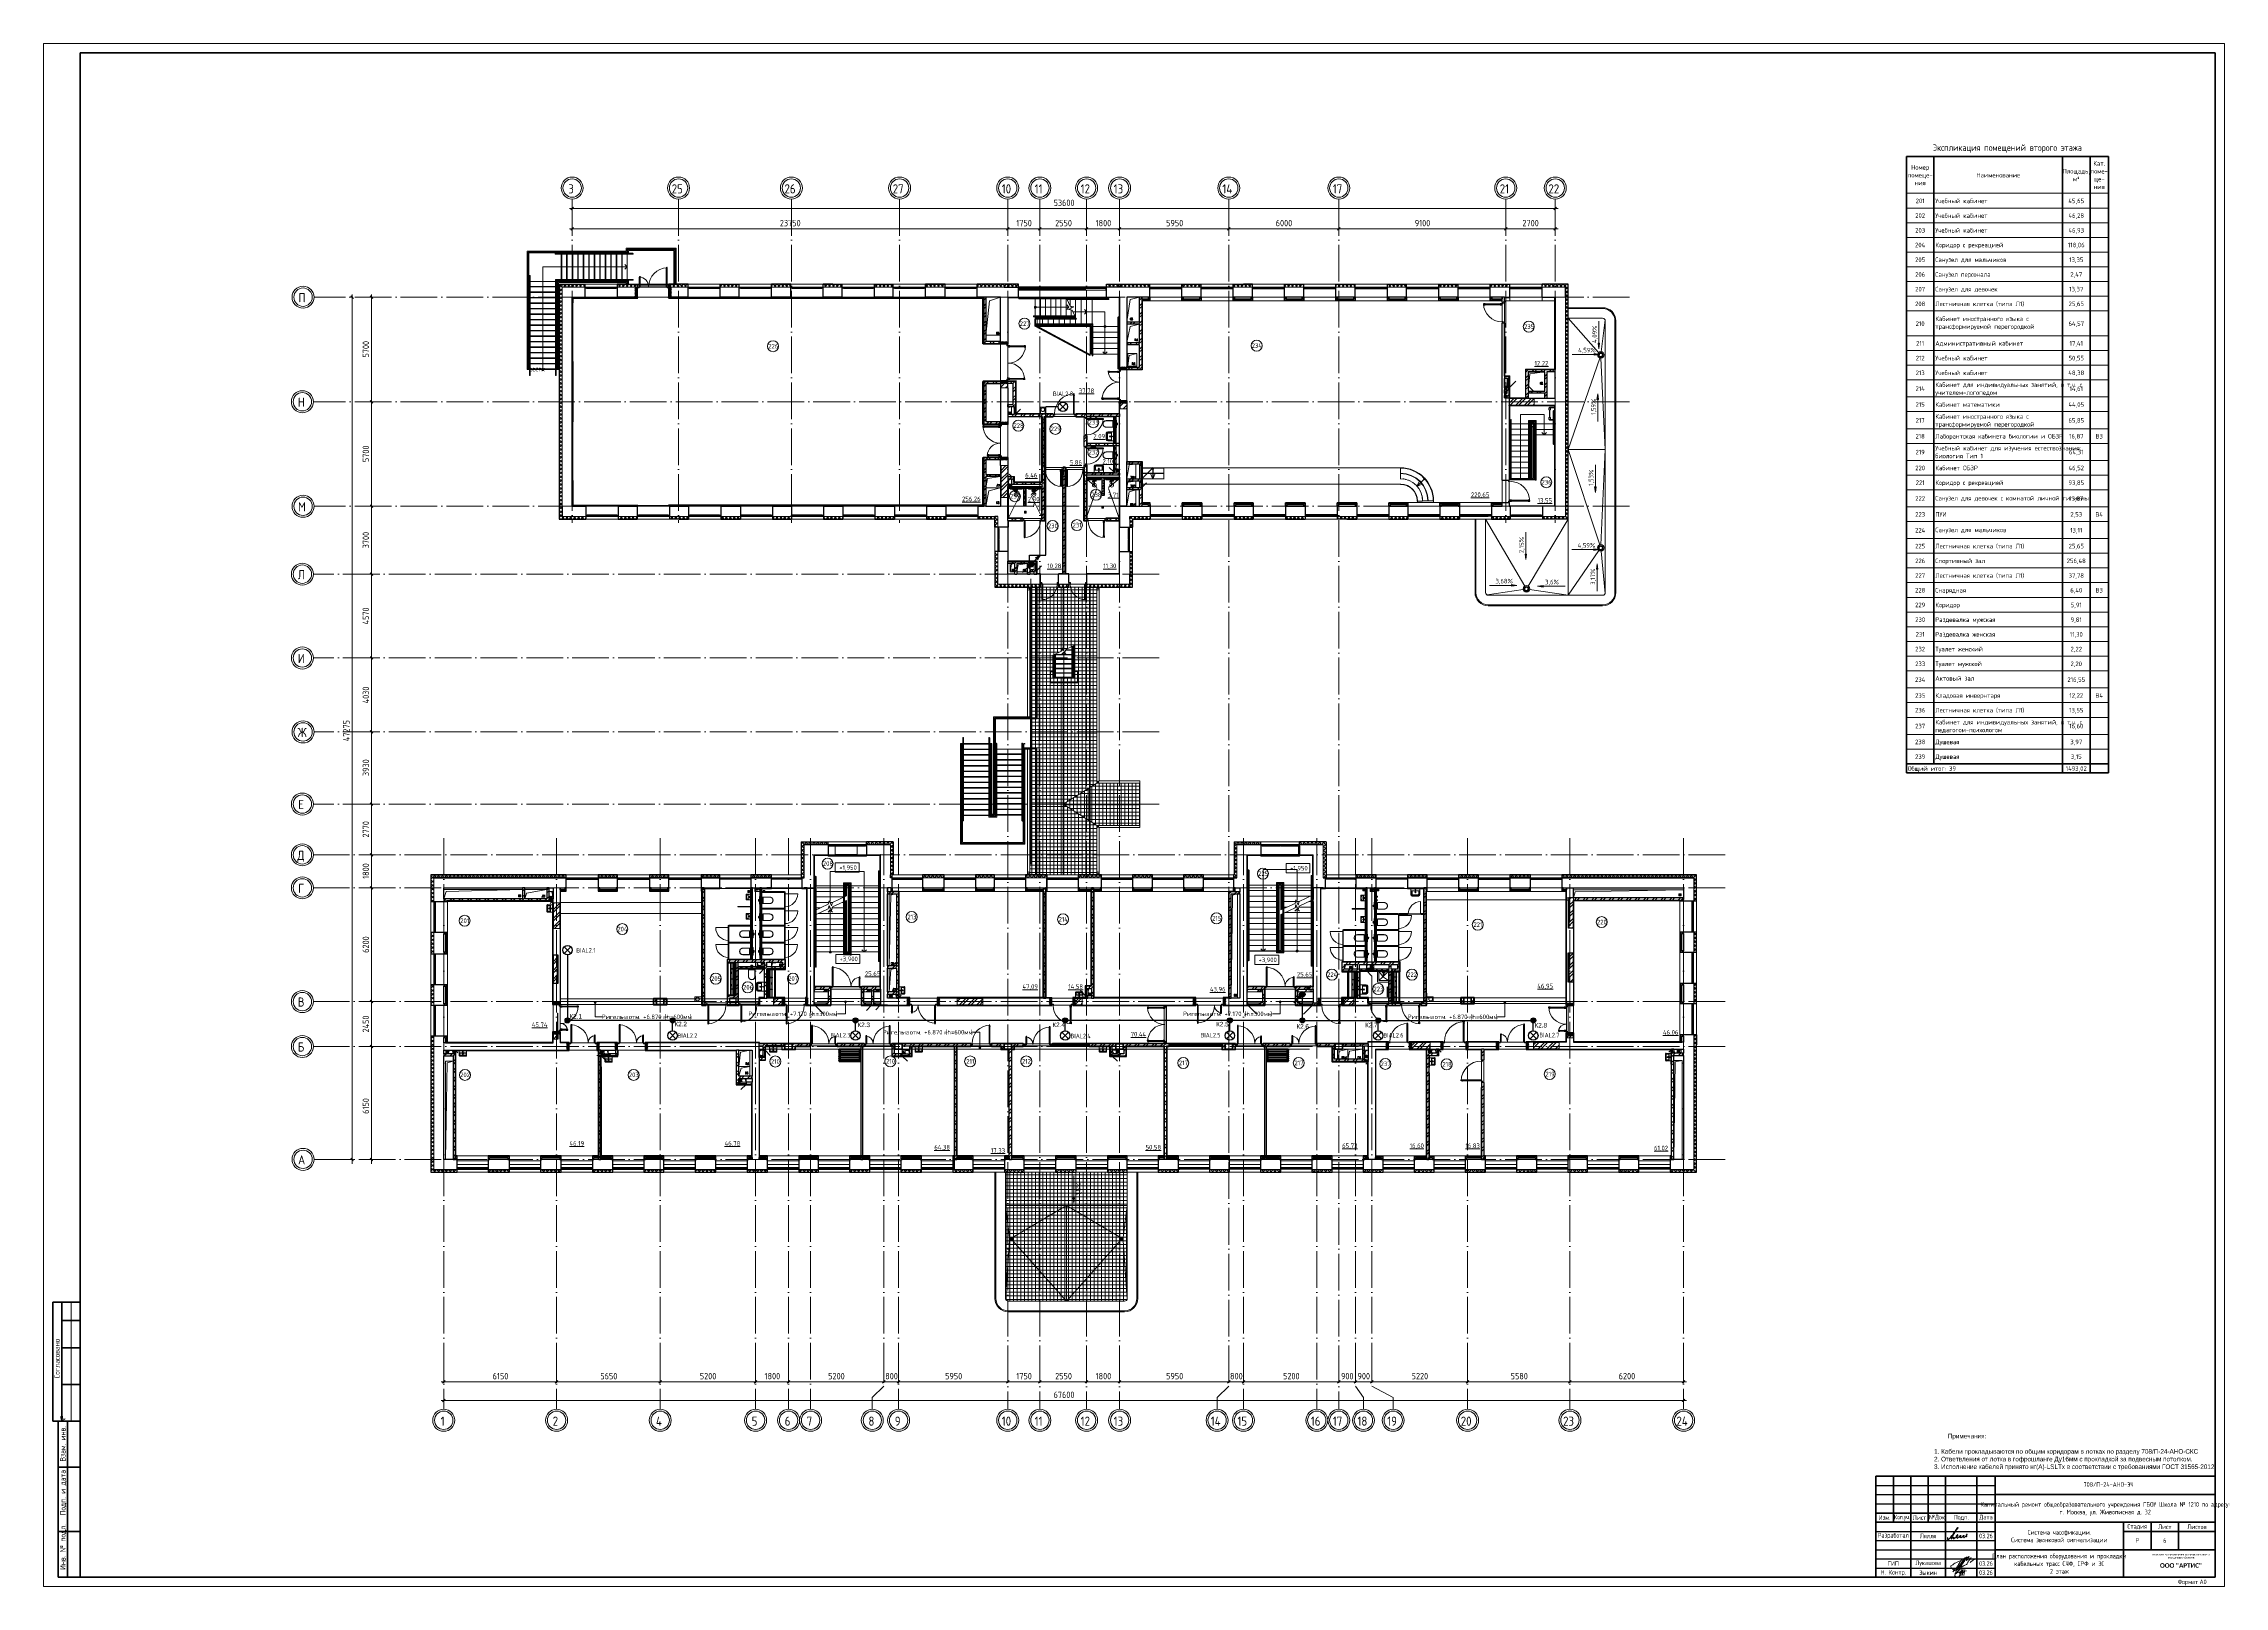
# Model space of a CAD drawing. Header units: millimetres. Extents: x -421858 to 614926, y -468665 to 141641.
# Drawn here: x 78858 to 197758, y -41916 to 42184 of the extents above; entities that cross this region are included whole.
import ezdxf
from ezdxf.enums import TextEntityAlignment as Align

# ---------------------------------------------------------------- set-up
doc = ezdxf.new("R2010")
doc.units = ezdxf.units.MM
doc.set_wipeout_variables(frame=1)
for name, pattern in [('ADSK_Линия сетки', [25, 20, -2.5, 0, -2.5]), ('ADSK_Сверху', [450, 300, -150]), ('ADSK_Штриховая_ш2 п1_5', [4.5, 3, -1.5])]:
    doc.linetypes.add(name, pattern=pattern)
for name, color, linetype, lineweight in [('_ Окна', 7, 'Continuous', 9), ('__ФОРМАТ', 7, 'Continuous', 40), ('Provodka', 151, 'Continuous', 30), ('RC-Линии_связи-Адресные', 5, 'Continuous', 30), ('RC-Оповещение_световое', 7, 'Continuous', 30), ('Аннотация', 7, 'Continuous', 18), ('Витраж', 7, 'Continuous', 9), ('Графика спецификации', 7, 'Continuous', 20), ('Двери', 252, 'Continuous', 9), ('Крыша', 7, 'Continuous', 9), ('Крыша штриховка', 7, 'Continuous', 9), ('Лестницы', 252, 'Continuous', 9), ('Линии', 252, 'Continuous', 9), ('лс', 5, 'Continuous', 30), ('Марки помещений', 252, 'Continuous', 20), ('Несущие колонны', 252, 'Continuous', 18), ('Обобщенные модели', 252, 'Continuous', 18), ('Оборудование', 8, 'Continuous', 18), ('Ограждение', 252, 'Continuous', 9), ('Окна', 252, 'Continuous', 9), ('Оси', 252, 'Continuous', 9), ('Отметки', 7, 'Continuous', 9), ('ОФ_рамка', 8, 'Continuous', 60), ('Панели витража', 252, 'Continuous', 9), ('Перекрытие', 252, 'Continuous', 18), ('Подписи', 7, 'Continuous', 13), ('Размеры', 7, 'Continuous', 9), ('Сантехника', 252, 'Continuous', 9), ('Стены внутренние', 7, 'Continuous', 18), ('Стены наружные', 7, 'Continuous', 18), ('Стены разрез', 252, 'Continuous', 30), ('Стены штриховка', 252, 'Continuous', 9), ('Стрелки вверх', 252, 'Continuous', 18), ('Тонкие линии', 252, 'Continuous', 18), ('Траектории лестницы', 252, 'Continuous', 18)]:
    doc.layers.add(name, color=color, linetype=linetype, lineweight=lineweight)
for name, color, linetype in [('__НАДПИСИ', 7, 'Continuous'), ('RC-Позиционные_обозначения', 7, 'Continuous'), ('RC-Таблицы', 7, 'Continuous'), ('Основная', 7, 'Continuous'), ('СОТ', 7, 'Continuous'), ('стена', 20, 'Continuous'), ('Узлы', 7, 'Continuous')]:
    doc.layers.add(name, color=color, linetype=linetype)
doc.layers.add('Двери открывание', color=7, linetype='Continuous', lineweight=9, true_color=0xc0c0c0)
doc.layers.add('ОФ_подписи', color=5, linetype='Continuous', lineweight=13, true_color=0x0000ff)
doc.styles.add('GOST 2.304 type A', font='', dxfattribs={"height": 250})
doc.styles.add('GOST Common', font='', dxfattribs={"width": 0.9, "height": 500})
doc.styles.add('GOST Common_1', font='', dxfattribs={"height": 250})
doc.styles.add('GOST Common_2', font='', dxfattribs={"width": 0.9, "height": 250})
doc.styles.add('GOST Common_3', font='', dxfattribs={"height": 3.5})
doc.styles.add('GOST Common_4', font='', dxfattribs={"height": 7})
doc.styles.add('GOST Common_7', font='', dxfattribs={"width": 0.9, "height": 2.5})
doc.styles.add('GOST Common_8', font='', dxfattribs={"width": 0.9, "height": 3.5})
doc.styles.add('ISOCPEUR', font='isocpeur.ttf', dxfattribs={"width": 0.9, "height": 350})
doc.styles.add('Mipgost_5', font='', dxfattribs={"height": 250})
doc.styles.add('RubezhCAD', font='', dxfattribs={"oblique": 10})
doc.styles.get("Standard").update_dxf_attribs({"font": ''})
doc.styles.add('ГОСТ 2.304', font='')
doc.styles.get('GOST 2.304 type A').set_extended_font_data('GOST 2.304 type A')
doc.styles.get('GOST Common').set_extended_font_data('GOST type B')
doc.styles.get('GOST Common_1').set_extended_font_data('GOST type B')
doc.styles.get('GOST Common_2').set_extended_font_data('GOST type B')
doc.styles.get('GOST Common_3').set_extended_font_data('GOST 2.304 type A')
doc.styles.get('GOST Common_4').set_extended_font_data('GOST 2.304 type A')
doc.styles.get('GOST Common_7').set_extended_font_data('GOST type B')
doc.styles.get('GOST Common_8').set_extended_font_data('GOST type B')
doc.styles.get('Mipgost_5').set_extended_font_data('Mipgost')
doc.styles.get('RubezhCAD').set_extended_font_data('GOST type A')
doc.styles.get('Standard').set_extended_font_data('GOST type B')
doc.styles.get('ГОСТ 2.304').set_extended_font_data('GOST 2.304 type A')
pattern_1 = [(0, (134012, 1602.5), (0, 600), []), (90, (134012, 1602.5), (-600, 4e-14), [])]

# ---------------------------------------------------------------- blocks, each defined once
blk = doc.blocks.new('Тип перил - D15 высота60 консоль80-16089-План 2 этажа смеж')
at = {"layer": 'Ограждение'}
for p, q in [((-7.5, 80), (-7.5, 20)), ((7.5, 20), (7.5, 80))]:
    blk.add_line(p, q, dxfattribs=at)
blk = doc.blocks.new('Тип перил - D15 высота60 консоль80-V28-План 2 этажа смеж')
at = {"layer": 'Ограждение'}
for p, q in [((-8, 70), (-8, 25)), ((7, 25), (7, 70))]:
    blk.add_line(p, q, dxfattribs=at)
blk = doc.blocks.new('Ограждение - 25-7522935-План 2 этажа смеж')
at = {"layer": 'Ограждение', "lineweight": 18}
for p, q in [((12.5, 12.5), (-12.5, 12.5)), ((-12.5, 12.5), (-12.5, -12.5)), ((12.5, -12.5), (12.5, 12.5)), ((-12.5, -12.5), (12.5, -12.5))]:
    blk.add_line(p, q, dxfattribs=at)
blk = doc.blocks.new('Ограждение - 25-V61-План 2 этажа смеж')
at = {"layer": 'Ограждение', "lineweight": 18}
for p, q in [((12.5, 12.5), (-12.5, 12.5)), ((-12.5, 12.5), (-12.5, 2.5)), ((12.5, 2.5), (12.5, 12.5))]:
    blk.add_line(p, q, dxfattribs=at)
blk = doc.blocks.new('Ограждение - 25 мм-7522937-План 2 этажа смеж')
at = {"layer": 'Ограждение', "lineweight": 18}
for start, end in [(360, 180), (180, 360)]:
    blk.add_arc((0, 0), 12.5, start, end, dxfattribs=at)
blk = doc.blocks.new('2 этаж')
at = {"layer": 'Аннотация', "lineweight": 9, "true_color": 0x636466}
h = blk.add_hatch(color=251, dxfattribs=at)
edge = h.paths.add_edge_path()
edge.add_arc((108927, -10081), 50, 0, 360)
h = blk.add_hatch(color=251, dxfattribs=at)
edge = h.paths.add_edge_path()
edge.add_arc((122583, -10044), 50, 0, 360)
h = blk.add_hatch(color=251, dxfattribs=at)
edge = h.paths.add_edge_path()
edge.add_arc((146283, -10044), 50, 0, 360)
h = blk.add_hatch(color=251, dxfattribs=at)
edge = h.paths.add_edge_path()
edge.add_arc((158530, -10081), 50, 0, 360)
h = blk.add_hatch(color=251, dxfattribs=at)
edge = h.paths.add_edge_path()
edge.add_arc((129908, -12551), 50, 0, 360)
at = {"layer": 'Двери', "lineweight": 18, "true_color": 0x636466}
h = blk.add_hatch(dxfattribs=at)
h.set_pattern_fill('FP_2', color=251, style=0, pattern_type=2)
h.set_pattern_definition([(45, (111971.006, 28637.747), (-35.3553, 35.3553), [])])
h.paths.add_polyline_path([(113096, 28363), (113096, 28913), (112946, 28913), (112946, 28363)])
h.paths.add_polyline_path([(111096, 28363), (111246, 28363), (111246, 28913), (111096, 28913), (111096, 28385)])
h = blk.add_hatch(dxfattribs=at)
h.set_pattern_fill('FP_2', color=251, angle=-90, style=0, pattern_type=2)
h.set_pattern_definition([(315, (131231.006, 24917.747), (35.3553, 35.3553), [])])
h.paths.add_polyline_path([(131036, 23643), (131426, 23643), (131426, 23793), (131036, 23793)])
h.paths.add_polyline_path([(131036, 25793), (131426, 25793), (131426, 25943), (131036, 25943)])
h = blk.add_hatch(dxfattribs=at)
h.set_pattern_fill('FP_2', color=251, angle=90, style=0, pattern_type=2)
h.set_pattern_definition([(135, (137721.006, 23432.747), (-35.3553, -35.3553), [])])
h.paths.add_polyline_path([(137526, 22558), (137916, 22558), (137916, 22708), (137526, 22708), (137526, 22648)])
h.paths.add_polyline_path([(137526, 24408), (137916, 24408), (137916, 24558), (137526, 24558)])
h = blk.add_hatch(dxfattribs=at)
h.set_pattern_fill('FP_2', color=251, angle=90, style=0, pattern_type=2)
h.set_pattern_definition([(135, (131231.006, 20397.747), (-35.3553, -35.3553), [])])
h.paths.add_polyline_path([(131036, 19473), (131426, 19473), (131426, 19623), (131036, 19623), (131036, 19493)])
h.paths.add_polyline_path([(131234, 21423), (131426, 21423), (131426, 21573), (131036, 21573), (131036, 21423)])
h = blk.add_hatch(dxfattribs=at)
h.set_pattern_fill('FP_2', color=251, angle=-90, style=0, pattern_type=2)
h.set_pattern_definition([(315, (106826.006, -10812.253), (35.3553, 35.3553), [])])
h.paths.add_polyline_path([(106631, -11821), (106631, -11837), (107021, -11837), (107021, -11687), (106631, -11687)])
h.paths.add_polyline_path([(106631, -10187), (107021, -10187), (107021, -10037), (106631, -10037)])
h = blk.add_hatch(dxfattribs=at)
h.set_pattern_fill('FP_2', color=251, angle=180, style=0, pattern_type=2)
h.set_pattern_definition([(225, (119956.006, -10037.253), (35.3553, -35.3553), [])])
h.paths.add_polyline_path([(120396, -10232), (120546, -10232), (120546, -9842), (120396, -9842), (120396, -10054)])
h.paths.add_polyline_path([(119266, -10232), (119266, -9842), (119116, -9842), (119116, -10232)])
h = blk.add_hatch(dxfattribs=at)
h.set_pattern_fill('FP_2', color=251, angle=180, style=0, pattern_type=2)
h.set_pattern_definition([(225, (126956.006, -10037.253), (35.3553, -35.3553), [])])
h.paths.add_polyline_path([(127731, -10232), (127731, -9842), (127581, -9842), (127581, -10232)])
h.paths.add_polyline_path([(126081, -10232), (126081, -9842), (125931, -9842), (125931, -10232)])
h = blk.add_hatch(dxfattribs=at)
h.set_pattern_fill('FP_2', color=251, angle=180, style=0, pattern_type=2)
h.set_pattern_definition([(225, (134526.006, -10037.253), (35.3553, -35.3553), [])])
h.paths.add_polyline_path([(134966, -10232), (135116, -10232), (135116, -9842), (134966, -9842), (134966, -10054)])
h.paths.add_polyline_path([(133836, -10232), (133836, -9842), (133686, -9842), (133686, -10232)])
h = blk.add_hatch(dxfattribs=at)
h.set_pattern_fill('FP_2', color=251, angle=180, style=0, pattern_type=2)
h.set_pattern_definition([(225, (142546.006, -10037.253), (35.3553, -35.3553), [])])
h.paths.add_polyline_path([(143321, -9968), (143321, -9842), (143171, -9842), (143171, -10232), (143321, -10232)])
h.paths.add_polyline_path([(141671, -10232), (141671, -9842), (141521, -9842), (141521, -10232)])
h = blk.add_hatch(dxfattribs=at)
h.set_pattern_fill('FP_2', color=251, angle=180, style=0, pattern_type=2)
h.set_pattern_definition([(225, (149176.006, -10037.253), (35.3553, -35.3553), [])])
h.paths.add_polyline_path([(149616, -10232), (149766, -10232), (149766, -9842), (149616, -9842), (149616, -10054)])
h.paths.add_polyline_path([(148486, -10232), (148486, -9842), (148336, -9842), (148336, -10232)])
h = blk.add_hatch(dxfattribs=at)
h.set_pattern_fill('FP_2', color=251, angle=90, style=0, pattern_type=2)
h.set_pattern_definition([(135, (162076.006, -11122.253), (-35.3553, -35.3553), [])])
h.paths.add_polyline_path([(162145, -11897), (162271, -11897), (162271, -11747), (161881, -11747), (161881, -11897)])
h.paths.add_polyline_path([(161881, -10247), (162271, -10247), (162271, -10097), (161881, -10097)])
h = blk.add_hatch(dxfattribs=at)
h.set_pattern_fill('FP_2', color=251, style=0, pattern_type=2)
h.set_pattern_definition([(45, (108141.006, -12487.253), (-35.3553, 35.3553), [])])
h.paths.add_polyline_path([(109150, -12682), (109166, -12682), (109166, -12292), (109016, -12292), (109016, -12682)])
h.paths.add_polyline_path([(107516, -12682), (107516, -12292), (107366, -12292), (107366, -12682)])
h = blk.add_hatch(dxfattribs=at)
h.set_pattern_fill('FP_2', color=251, style=0, pattern_type=2)
h.set_pattern_definition([(45, (110776.005, -12487.253), (-35.3553, 35.3553), [])])
h.paths.add_polyline_path([(111785, -12682), (111801, -12682), (111801, -12292), (111651, -12292), (111651, -12682)])
h.paths.add_polyline_path([(110151, -12682), (110151, -12292), (110001, -12292), (110001, -12682)])
h = blk.add_hatch(dxfattribs=at)
h.set_pattern_fill('FP_2', color=251, style=0, pattern_type=2)
h.set_pattern_definition([(45, (152626.006, -12437.253), (-35.3553, 35.3553), [])])
h.paths.add_polyline_path([(153462, -12632), (153466, -12632), (153466, -12242), (153316, -12242), (153316, -12632)])
h.paths.add_polyline_path([(152186, -12632), (152186, -12242), (152036, -12242), (152036, -12632), (152073, -12632)])
h = blk.add_hatch(dxfattribs=at)
h.set_pattern_fill('FP_2', color=251, style=0, pattern_type=2)
h.set_pattern_definition([(45, (155656.006, -12437.253), (-35.3553, 35.3553), [])])
h.paths.add_polyline_path([(156396, -12632), (156546, -12632), (156546, -12242), (156396, -12242), (156396, -12349)])
h.paths.add_polyline_path([(155166, -12632), (155166, -12242), (155016, -12242), (155016, -12632)])
h = blk.add_hatch(dxfattribs=at)
h.set_pattern_fill('FP_2', color=251, style=0, pattern_type=2)
h.set_pattern_definition([(45, (158816.006, -12437.253), (-35.3553, 35.3553), [])])
h.paths.add_polyline_path([(159841, -12632), (159841, -12242), (159691, -12242), (159691, -12632)])
h.paths.add_polyline_path([(158041, -12632), (158191, -12632), (158191, -12242), (158041, -12242)])
at = {"layer": 'Ограждение', "true_color": 0x636466}
h = blk.add_hatch(dxfattribs=at)
h.set_pattern_fill('FP_14', color=251, style=0, pattern_type=2)
h.set_pattern_definition(pattern_1)
h.paths.add_polyline_path([(131846, 23793), (131861, 23793), (131871, 23803), (131426, 23803), (131426, 23793), (131441, 23793)])
h = blk.add_hatch(dxfattribs=at)
h.set_pattern_fill('FP_14', color=251, style=0, pattern_type=2)
h.set_pattern_definition(pattern_1)
h.paths.add_polyline_path([(131861, 21998), (131871, 22008), (131871, 23803), (131861, 23793), (131861, 22017)])
h = blk.add_hatch(dxfattribs=at)
h.set_pattern_fill('FP_14', color=251, style=0, pattern_type=2)
h.set_pattern_definition(pattern_1)
h.paths.add_polyline_path([(137511, 21998), (137511, 22708), (137501, 22708), (137501, 22008)])
h = blk.add_hatch(dxfattribs=at)
h.set_pattern_fill('FP_14', color=251, style=0, pattern_type=2)
h.set_pattern_definition(pattern_1)
h.paths.add_polyline_path([(132624, 21998), (133006, 21998), (133006, 22008), (131871, 22008), (131861, 21998), (131929, 21998)])
h = blk.add_hatch(dxfattribs=at)
h.set_pattern_fill('FP_14', color=251, style=0, pattern_type=2)
h.set_pattern_definition(pattern_1)
h.paths.add_polyline_path([(133906, 21998), (133906, 22008), (133666, 22008), (133666, 21998)])
h = blk.add_hatch(dxfattribs=at)
h.set_pattern_fill('FP_14', color=251, style=0, pattern_type=2)
h.set_pattern_definition(pattern_1)
h.paths.add_polyline_path([(137139, 21998), (137511, 21998), (137501, 22008), (135136, 22008), (135136, 21998), (136791, 21998)])
h = blk.add_hatch(dxfattribs=at)
h.set_pattern_fill('FP_14', color=251, style=0, pattern_type=2)
h.set_pattern_definition(pattern_1)
h.paths.add_polyline_path([(161261, 16978), (161261, 20619), (161251, 20619), (161251, 16988)])
h.paths.add_polyline_path([(161251, 20634), (161261, 20634), (161261, 21250), (161251, 21250), (161251, 20640)])
h.paths.add_polyline_path([(161251, 21265), (161261, 21265), (161261, 21881), (161251, 21881), (161251, 21501)])
h.paths.add_polyline_path([(161251, 21896), (161261, 21896), (161261, 22453), (161251, 22453), (161251, 21931)])
h = blk.add_hatch(dxfattribs=at)
h.set_pattern_fill('FP_14', color=251, style=0, pattern_type=2)
h.set_pattern_definition(pattern_1)
h.paths.add_polyline_path([(161261, 16978), (161251, 16988), (158786, 16988), (158786, 16978), (161103, 16978)])
at = {"layer": 'Размеры', "true_color": 0x636466}
for points in [[(163703, 25245), (163403, 25284), (163403, 25205)], [(163649, 25550), (163689, 25850), (163610, 25850)], [(163590, 23087), (163550, 22787), (163629, 22787)], [(163462, 17721), (163502, 18021), (163423, 18021)], [(159669, 14058), (159708, 14358), (159629, 14358)], [(163678, 14601), (163378, 14641), (163378, 14562)], [(163556, 13829), (163516, 13529), (163595, 13529)], [(159185, 12653), (158885, 12693), (158885, 12614)], [(160312, 12602), (160612, 12563), (160612, 12642)], [(135029, -21031), (135068, -20731), (134989, -20731)]]:
    blk.add_hatch(color=251, dxfattribs=at).paths.add_polyline_path(points)
at = {"layer": 'Стрелки вверх', "true_color": 0x636466}
h = blk.add_hatch(color=251, dxfattribs=at)
edge = h.paths.add_edge_path()
edge.add_arc((132926, 27813), 50, 0, 360)
for points in [[(132933, 27763), (132959, 27775), (132974, 27799), (132974, 27827), (132959, 27851), (132933, 27862), (132905, 27858), (132884, 27840), (132876, 27812), (132884, 27786), (132905, 27767)], [(136740, 26715), (136764, 26730), (136775, 26756), (136771, 26784), (136753, 26805), (136726, 26813), (136699, 26805), (136681, 26784), (136677, 26756), (136688, 26730), (136712, 26715)], [(106076, 24370), (106103, 24378), (106121, 24399), (106125, 24427), (106114, 24452), (106090, 24468), (106062, 24468), (106038, 24452), (106027, 24427), (106031, 24399), (106049, 24378)], [(134476, 7561), (134503, 7569), (134521, 7590), (134525, 7618), (134514, 7643), (134490, 7659), (134462, 7659), (134438, 7643), (134427, 7618), (134431, 7590), (134449, 7569)], [(121751, -7382), (121778, -7374), (121796, -7353), (121800, -7325), (121789, -7300), (121765, -7284), (121737, -7284), (121713, -7300), (121702, -7325), (121706, -7353), (121724, -7374)], [(147201, -7332), (147228, -7324), (147246, -7303), (147250, -7275), (147239, -7250), (147215, -7234), (147187, -7234), (147163, -7250), (147152, -7275), (147156, -7303), (147174, -7324)]]:
    blk.add_hatch(color=251, dxfattribs=at).paths.add_polyline_path(points)
h = blk.add_hatch(color=251, dxfattribs=at)
edge = h.paths.add_edge_path()
edge.add_arc((136726, 26763), 50, 0, 360)
h = blk.add_hatch(color=251, dxfattribs=at)
edge = h.paths.add_edge_path()
edge.add_arc((106076, 24420), 50, 0, 360)
h = blk.add_hatch(color=251, dxfattribs=at)
edge = h.paths.add_edge_path()
edge.add_arc((134476, 7611), 50, 0, 360)
h = blk.add_hatch(color=251, dxfattribs=at)
edge = h.paths.add_edge_path()
edge.add_arc((121751, -7332), 50, 0, 360)
h = blk.add_hatch(color=251, dxfattribs=at)
edge = h.paths.add_edge_path()
edge.add_arc((147201, -7282), 50, 0, 360)
at = {"color": 251, "lineweight": 18, "true_color": 0x636466}
for p, q in [((137916, 27013), (138091, 28238)), ((138616, 28363), (138091, 28238)), ((137916, 25893), (138091, 26768)), ((138616, 26893), (138091, 26768)), ((138098, 27140), (138098, 27202)), ((138156, 27140), (138156, 27202)), ((138206, 27231), (138176, 27231)), ((138176, 27231), (138176, 27111)), ((138209, 27178), (138176, 27178)), ((138176, 27111), (138212, 27111)), ((138229, 27198), (138229, 27208)), ((138239, 27138), (138239, 27148)), ((137966, 24593), (137966, 25293)), ((137966, 25293), (138466, 25293)), ((137966, 24593), (137966, 25293)), ((137966, 25293), (138466, 25293)), ((137966, 24593), (138050, 25181)), ((138466, 25293), (138050, 25181)), ((138417, 26099), (138359, 26099)), ((138359, 25979), (138359, 26099)), ((138417, 25979), (138417, 26099)), ((138432, 25979), (138432, 25964)), ((138442, 25979), (138432, 25979)), ((138485, 26099), (138442, 25979)), ((138442, 25979), (138505, 25979)), ((138466, 25293), (138466, 24593)), ((138466, 25293), (138466, 24593)), ((138505, 26099), (138485, 26099)), ((138505, 25979), (138505, 26099)), ((138505, 25979), (138515, 25979)), ((138515, 25979), (138515, 25964)), ((138466, 24593), (137966, 24593)), ((138466, 24593), (137966, 24593)), ((138267, 24799), (138209, 24799)), ((138209, 24679), (138209, 24799)), ((138267, 24679), (138267, 24799)), ((138282, 24679), (138282, 24664)), ((138292, 24679), (138282, 24679)), ((138335, 24799), (138292, 24679)), ((138292, 24679), (138355, 24679)), ((138355, 24799), (138335, 24799)), ((138355, 24679), (138355, 24799)), ((138355, 24679), (138365, 24679)), ((138365, 24679), (138365, 24664)), ((158528, 23913), (158501, 23428)), ((158651, 23928), (158528, 23913)), ((158651, 23928), (158651, 23428)), ((158516, 23286), (158501, 23158)), ((158651, 23158), (158501, 23158)), ((158531, 22971), (158504, 22868)), ((158512, 23222), (158530, 23222)), ((158512, 23162), (158530, 23162)), ((158651, 23308), (158516, 23286)), ((158525, 23196), (158543, 23196)), ((158651, 23008), (158531, 22971)), ((158543, 23209), (158543, 23175)), ((158547, 23505), (158547, 23471)), ((158563, 22953), (158547, 22953)), ((158547, 22953), (158547, 22886)), ((158565, 22924), (158547, 22924)), ((158547, 22886), (158567, 22886)), ((158579, 23519), (158560, 23519)), ((158579, 23457), (158560, 23457)), ((158562, 23177), (158562, 23208)), ((158576, 22935), (158576, 22940)), ((158582, 22901), (158582, 22907)), ((158590, 23505), (158590, 23471)), ((158590, 23177), (158590, 23208)), ((158635, 22953), (158602, 22913)), ((158602, 22886), (158602, 22953)), ((158622, 23519), (158604, 23519)), ((158622, 23457), (158604, 23457)), ((158609, 23224), (158627, 23194)), ((158609, 23162), (158609, 23224)), ((158635, 22886), (158615, 22929)), ((158645, 23224), (158627, 23194)), ((158645, 23162), (158645, 23224)), ((158921, 22853), (158921, 22858)), ((159271, 22858), (159271, 22853)), ((131456, 22346), (131426, 21983)), ((131485, 22120), (131455, 22120)), ((131455, 22120), (131455, 22000)), ((131488, 22067), (131455, 22067)), ((131455, 22000), (131492, 22000)), ((131626, 22383), (131456, 22346)), ((131508, 22087), (131508, 22097)), ((131518, 22027), (131518, 22037)), ((131615, 22120), (131555, 22049)), ((131555, 22000), (131555, 22120)), ((131615, 22000), (131579, 22077)), ((131626, 22383), (131626, 21983)), ((137326, 19268), (137526, 19268)), ((137362, 19231), (137326, 18868)), ((137526, 19268), (137362, 19231)), ((130236, 17978), (130324, 18485)), ((131036, 17978), (130236, 17978)), ((130236, 17978), (131036, 17978)), ((130324, 18485), (131036, 18578)), ((131036, 17978), (130390, 17809)), ((130804, 18058), (130804, 18043)), ((130814, 18058), (130804, 18058)), ((130858, 18178), (130814, 18058)), ((130814, 18058), (130878, 18058)), ((130878, 18178), (130858, 18178)), ((130878, 18058), (130878, 18178)), ((130878, 18058), (130888, 18058)), ((130888, 18058), (130888, 18043)), ((130912, 18145), (130912, 18178)), ((130912, 18058), (130949, 18058)), ((130969, 18125), (130932, 18125)), ((130969, 18078), (130969, 18178)), ((131036, 18578), (131036, 17978)), ((131036, 17978), (131036, 17443)), ((131441, 18048), (131441, 18448)), ((131477, 18411), (131441, 18048)), ((131500, 18185), (131470, 18185)), ((131470, 18185), (131470, 18065)), ((131504, 18132), (131470, 18132)), ((131470, 18065), (131507, 18065)), ((131641, 18448), (131477, 18411)), ((131524, 18152), (131524, 18162)), ((131534, 18092), (131534, 18102)), ((131630, 18185), (131570, 18113)), ((131570, 18065), (131570, 18185)), ((131630, 18065), (131594, 18142)), ((131641, 18148), (131641, 18048)), ((137526, 18868), (137326, 18868)), ((137385, 19005), (137355, 19005)), ((137355, 19005), (137355, 18885)), ((137389, 18952), (137355, 18952)), ((137355, 18885), (137392, 18885)), ((137409, 18972), (137409, 18982)), ((137419, 18912), (137419, 18922)), ((137515, 19005), (137455, 18933)), ((137455, 18885), (137455, 19005)), ((137515, 18885), (137479, 18962)), ((130236, 16963), (130390, 17809)), ((130819, 17128), (130819, 17190)), ((130876, 17128), (130876, 17190)), ((130926, 17219), (130896, 17219)), ((130896, 17219), (130896, 17099)), ((130930, 17166), (130896, 17166)), ((130896, 17099), (130933, 17099)), ((130950, 17186), (130950, 17196)), ((130960, 17126), (130960, 17136)), ((138115, 17025), (138115, 17088)), ((138172, 17025), (138172, 17088)), ((138219, 17116), (138189, 17116)), ((138189, 17116), (138189, 16996)), ((138223, 17063), (138189, 17063)), ((138189, 16996), (138226, 16996)), ((138243, 17083), (138243, 17093)), ((138253, 17023), (138253, 17033)), ((138272, 16996), (138300, 17063)), ((138272, 16996), (138272, 17063)), ((138300, 16996), (138300, 17063)), ((138383, 17114), (138323, 17043)), ((138323, 16994), (138323, 17114)), ((138383, 16994), (138347, 17072)), ((132621, 13388), (132668, 13796)), ((132871, 13388), (132621, 13388)), ((132871, 13838), (132668, 13796)), ((132693, 13500), (132693, 13432)), ((132755, 13526), (132719, 13526)), ((132755, 13406), (132719, 13406)), ((132778, 13500), (132778, 13432)), ((132840, 13526), (132804, 13526)), ((132840, 13406), (132804, 13406)), ((132871, 13838), (132871, 13438)), ((104976, -3927), (100676, -3927)), ((100676, -4427), (100808, -4027)), ((100808, -4027), (104976, -3927)), ((104743, -4301), (104743, -4239)), ((104800, -4301), (104800, -4239)), ((104850, -4210), (104820, -4210)), ((104820, -4210), (104820, -4330)), ((104854, -4263), (104820, -4263)), ((104820, -4330), (104857, -4330)), ((104874, -4243), (104874, -4233)), ((104884, -4303), (104884, -4293)), ((106296, -3927), (105096, -3927)), ((105096, -4427), (105186, -4131)), ((105186, -4131), (106296, -3927)), ((106021, -4342), (106021, -4357)), ((106031, -4342), (106021, -4342)), ((106074, -4222), (106031, -4342)), ((106031, -4342), (106094, -4342)), ((106094, -4222), (106074, -4222)), ((106094, -4342), (106094, -4222)), ((106094, -4342), (106104, -4342)), ((106104, -4342), (106104, -4357)), ((106128, -4256), (106128, -4222)), ((106128, -4342), (106165, -4342)), ((106185, -4276), (106148, -4276)), ((106185, -4322), (106185, -4222)), ((106416, -4027), (106580, -4072)), ((106616, -4027), (106416, -4027)), ((106462, -4285), (106432, -4285)), ((106432, -4285), (106432, -4405)), ((106466, -4338), (106432, -4338)), ((106432, -4405), (106469, -4405)), ((106486, -4318), (106486, -4308)), ((106496, -4378), (106496, -4368)), ((106592, -4285), (106532, -4356)), ((106532, -4405), (106532, -4285)), ((106592, -4405), (106556, -4328)), ((106580, -4072), (106616, -4427)), ((106616, -4427), (106616, -4027)), ((117641, -3837), (117689, -4014)), ((117641, -4037), (117641, -3837)), ((117916, -4037), (117641, -4037)), ((117689, -4014), (117916, -4037)), ((117756, -3846), (117726, -3846)), ((117726, -3846), (117726, -3966)), ((117760, -3899), (117726, -3899)), ((117726, -3966), (117763, -3966)), ((117780, -3879), (117780, -3869)), ((117790, -3939), (117790, -3929)), ((117886, -3846), (117826, -3917)), ((117826, -3966), (117826, -3846)), ((117886, -3966), (117850, -3889)), ((124961, -8087), (124961, -4172)), ((124961, -8087), (125056, -4230)), ((125056, -4230), (125269, -4172)), ((143601, -9842), (143675, -4239)), ((143675, -4239), (143951, -4172)), ((143951, -4172), (143951, -9842)), ((151183, -4037), (151183, -3837)), ((151183, -4037), (151234, -3852)), ((151383, -4037), (151183, -4037)), ((151246, -3898), (151216, -3898)), ((151216, -3898), (151216, -4018)), ((151249, -3951), (151216, -3951)), ((151216, -4018), (151252, -4018)), ((151234, -3852), (151383, -3837)), ((151269, -3931), (151269, -3921)), ((151279, -3991), (151279, -3981)), ((151376, -3898), (151316, -3969)), ((151316, -4018), (151316, -3898)), ((151376, -4018), (151340, -3941)), ((151383, -3837), (151383, -4037)), ((162271, -3937), (168276, -3937)), ((162271, -4387), (162353, -4059)), ((162353, -4059), (168276, -3937)), ((168009, -4251), (168009, -4189)), ((168066, -4251), (168066, -4189)), ((168116, -4160), (168086, -4160)), ((168086, -4160), (168086, -4280)), ((168120, -4213), (168086, -4213)), ((168086, -4280), (168123, -4280)), ((168140, -4193), (168140, -4183)), ((168150, -4253), (168150, -4243)), ((117771, -7887), (117816, -8051)), ((117771, -8087), (117771, -7887)), ((118171, -8087), (117771, -8087)), ((117816, -8051), (118171, -8087)), ((118011, -7896), (117981, -7896)), ((117981, -7896), (117981, -8016)), ((118015, -7949), (117981, -7949)), ((117981, -8016), (118018, -8016)), ((118035, -7929), (118035, -7919)), ((118045, -7989), (118045, -7979)), ((118141, -7896), (118081, -7967)), ((118081, -8016), (118081, -7896)), ((118141, -8016), (118105, -7939)), ((118551, -8137), (118551, -7887)), ((118551, -8137), (118593, -7937)), ((118593, -7937), (119151, -7887)), ((118978, -8068), (118978, -8005)), ((119035, -8068), (119035, -8005)), ((119085, -7977), (119055, -7977)), ((119055, -7977), (119055, -8097)), ((119089, -8030), (119055, -8030)), ((119055, -8097), (119092, -8097)), ((119109, -8010), (119109, -8000)), ((119119, -8070), (119119, -8060)), ((124961, -9507), (124961, -8207)), ((125056, -8283), (124961, -9507)), ((125361, -8207), (125056, -8283)), ((125076, -7993), (125076, -7931)), ((125133, -7993), (125133, -7931)), ((125180, -7902), (125150, -7902)), ((125150, -7902), (125150, -8022)), ((125183, -7955), (125150, -7955)), ((125150, -8022), (125187, -8022)), ((125203, -7935), (125203, -7925)), ((125213, -7995), (125213, -7985)), ((125232, -8022), (125261, -7955)), ((125232, -8022), (125232, -7955)), ((125261, -8022), (125261, -7955)), ((125344, -7904), (125284, -7975)), ((125284, -8024), (125284, -7904)), ((125344, -8024), (125308, -7947)), ((149786, -8262), (149831, -8048)), ((149831, -8048), (150236, -8012)), ((150060, -8208), (150060, -8146)), ((150117, -8208), (150117, -8146)), ((150167, -8117), (150137, -8117)), ((150137, -8117), (150137, -8237)), ((150170, -8170), (150137, -8170)), ((150137, -8237), (150174, -8237)), ((150190, -8150), (150190, -8140)), ((150200, -8210), (150200, -8200)), ((150236, -8012), (150236, -8262)), ((150983, -8212), (150983, -8012)), ((150983, -8212), (151028, -8048)), ((151383, -8212), (150983, -8212)), ((151028, -8048), (151383, -8012)), ((151216, -8073), (151186, -8073)), ((151186, -8073), (151186, -8193)), ((151219, -8126), (151186, -8126)), ((151186, -8193), (151222, -8193)), ((151239, -8106), (151239, -8096)), ((151249, -8166), (151249, -8156)), ((151346, -8073), (151286, -8144)), ((151286, -8193), (151286, -8073)), ((151346, -8193), (151310, -8116)), ((151383, -8012), (151383, -8212)), ((120871, -9502), (120902, -9389)), ((121641, -9502), (120871, -9502)), ((121641, -9352), (120902, -9389)), ((121367, -9370), (121404, -9370)), ((121367, -9490), (121404, -9490)), ((121393, -9422), (121430, -9422)), ((121430, -9396), (121430, -9463)), ((121466, -9461), (121466, -9398)), ((121524, -9461), (121524, -9398)), ((121560, -9367), (121597, -9427)), ((121560, -9490), (121560, -9367)), ((121633, -9367), (121597, -9427)), ((121633, -9490), (121633, -9367)), ((123581, -9502), (123617, -9382)), ((124001, -9502), (123581, -9502)), ((124001, -9352), (123617, -9382)), ((123707, -9370), (123744, -9370)), ((123707, -9490), (123744, -9490)), ((123733, -9422), (123770, -9422)), ((123770, -9396), (123770, -9463)), ((123806, -9461), (123806, -9398)), ((123864, -9461), (123864, -9398)), ((123900, -9367), (123937, -9427)), ((123900, -9490), (123900, -9367)), ((123973, -9367), (123937, -9427)), ((123973, -9490), (123973, -9367)), ((124121, -9502), (124157, -9382)), ((124481, -9502), (124121, -9502)), ((124481, -9352), (124157, -9382)), ((124187, -9370), (124224, -9370)), ((124187, -9490), (124224, -9490)), ((124213, -9422), (124250, -9422)), ((124250, -9396), (124250, -9463)), ((124286, -9461), (124286, -9398)), ((124344, -9461), (124344, -9398)), ((124380, -9367), (124417, -9427)), ((124380, -9490), (124380, -9367)), ((124453, -9367), (124417, -9427)), ((124453, -9490), (124453, -9367)), ((125138, -9425), (125138, -9440)), ((125148, -9425), (125138, -9425)), ((125192, -9305), (125148, -9425)), ((125148, -9425), (125211, -9425)), ((125211, -9305), (125192, -9305)), ((125211, -9425), (125211, -9305)), ((125211, -9425), (125221, -9425)), ((125221, -9425), (125221, -9440)), ((125245, -9338), (125245, -9305)), ((125245, -9425), (125283, -9425)), ((125303, -9358), (125265, -9358)), ((125303, -9405), (125303, -9305)), ((135820, -9353), (135786, -9717)), ((135986, -9317), (135820, -9353)), ((144471, -9502), (144501, -9377)), ((145306, -9502), (144471, -9502)), ((145306, -9352), (144501, -9377)), ((145022, -9370), (145059, -9370)), ((145022, -9490), (145059, -9490)), ((145048, -9422), (145085, -9422)), ((145085, -9396), (145085, -9463)), ((145121, -9461), (145121, -9398)), ((145179, -9461), (145179, -9398)), ((145215, -9367), (145252, -9427)), ((145215, -9490), (145215, -9367)), ((145288, -9367), (145252, -9427)), ((145288, -9490), (145288, -9367)), ((147246, -9502), (147275, -9375)), ((148081, -9502), (147246, -9502)), ((148081, -9352), (147275, -9375)), ((147911, -9396), (147911, -9463)), ((147974, -9370), (147937, -9370)), ((147974, -9490), (147937, -9490)), ((147996, -9396), (147996, -9463)), ((148059, -9370), (148022, -9370)), ((148059, -9490), (148022, -9490)), ((125316, -9662), (124961, -9627)), ((124961, -9827), (124961, -9627)), ((125361, -9827), (124961, -9827)), ((125037, -9674), (125007, -9674)), ((125007, -9674), (125007, -9794)), ((125040, -9727), (125007, -9727)), ((125007, -9794), (125044, -9794)), ((125060, -9707), (125060, -9697)), ((125070, -9767), (125070, -9757)), ((125167, -9674), (125107, -9745)), ((125107, -9794), (125107, -9674)), ((125167, -9794), (125131, -9716)), ((125361, -9827), (125316, -9662)), ((135986, -9717), (135786, -9717)), ((135843, -9559), (135813, -9559)), ((135813, -9559), (135813, -9679)), ((135846, -9613), (135813, -9613)), ((135813, -9679), (135849, -9679)), ((135866, -9593), (135866, -9583)), ((135876, -9653), (135876, -9643)), ((135973, -9559), (135913, -9631)), ((135913, -9679), (135913, -9559)), ((135973, -9679), (135937, -9602)), ((143762, -9724), (143762, -9661)), ((143819, -9724), (143819, -9661)), ((143869, -9632), (143839, -9632)), ((143839, -9632), (143839, -9752)), ((143873, -9686), (143839, -9686)), ((143839, -9752), (143876, -9752)), ((143893, -9666), (143893, -9656)), ((143903, -9726), (143903, -9716)), ((101144, -12716), (100784, -12682)), ((100784, -12882), (100784, -12682)), ((100843, -12745), (100813, -12745)), ((100813, -12745), (100813, -12865)), ((100846, -12798), (100813, -12798)), ((100813, -12865), (100850, -12865)), ((100866, -12778), (100866, -12768)), ((100876, -12838), (100876, -12828)), ((100973, -12745), (100913, -12816)), ((100913, -12865), (100913, -12745)), ((100973, -12865), (100937, -12787)), ((101184, -12882), (101144, -12716)), ((109601, -12718), (109246, -12682)), ((109303, -12730), (109273, -12730)), ((109273, -12730), (109273, -12850)), ((109307, -12784), (109273, -12784)), ((109273, -12850), (109310, -12850)), ((109327, -12764), (109327, -12754)), ((109337, -12824), (109337, -12814)), ((109433, -12730), (109373, -12802)), ((109373, -12850), (109373, -12730)), ((109433, -12850), (109397, -12773)), ((109646, -12882), (109601, -12718)), ((109646, -12682), (109646, -12882)), ((116756, -13582), (116855, -12788)), ((116855, -12788), (117356, -12682)), ((117356, -12682), (117356, -13582)), ((118071, -12687), (117871, -12687)), ((118071, -12687), (117871, -12687)), ((117913, -12729), (117871, -13087)), ((117931, -12952), (117901, -12952)), ((117901, -12952), (117901, -13072)), ((117934, -13005), (117901, -13005)), ((117901, -13072), (117938, -13072)), ((118071, -12687), (117913, -12729)), ((117954, -12985), (117954, -12975)), ((117964, -13045), (117964, -13035)), ((118061, -12952), (118001, -13023)), ((118001, -13072), (118001, -12952)), ((118061, -13072), (118025, -12995)), ((126023, -12728), (125676, -12687)), ((125676, -12887), (125676, -12687)), ((125676, -12687), (126076, -12687)), ((125729, -12750), (125699, -12750)), ((125699, -12750), (125699, -12870)), ((125733, -12803), (125699, -12803)), ((125699, -12870), (125736, -12870)), ((125753, -12783), (125753, -12773)), ((125763, -12843), (125763, -12833)), ((125859, -12750), (125799, -12822)), ((125799, -12870), (125799, -12750)), ((125859, -12870), (125823, -12793)), ((126076, -12887), (126023, -12728)), ((137126, -12687), (137183, -12848)), ((137126, -12687), (137526, -12687)), ((137183, -12848), (137526, -12887)), ((137370, -12718), (137340, -12718)), ((137340, -12718), (137340, -12838)), ((137374, -12771), (137340, -12771)), ((137340, -12838), (137377, -12838)), ((137394, -12751), (137394, -12741)), ((137404, -12811), (137404, -12801)), ((137500, -12718), (137440, -12790)), ((137440, -12838), (137440, -12718)), ((137500, -12838), (137464, -12761)), ((137526, -12687), (137526, -12887)), ((149396, -13182), (149396, -12637)), ((149396, -13182), (149521, -12746)), ((149521, -12746), (149961, -12637)), ((149646, -13115), (149646, -13052)), ((149676, -12637), (149961, -12637)), ((149703, -13115), (149703, -13052)), ((149750, -13024), (149720, -13024)), ((149720, -13024), (149720, -13144)), ((149753, -13077), (149720, -13077)), ((149773, -13057), (149773, -13047)), ((149803, -13144), (149831, -13077)), ((149803, -13144), (149803, -13077)), ((149831, -13144), (149831, -13077)), ((149914, -13026), (149854, -13097)), ((149854, -13146), (149854, -13026)), ((149914, -13146), (149878, -13068)), ((149961, -12637), (149961, -13182)), ((149961, -13182), (149961, -12637)), ((149961, -12637), (150761, -12637)), ((149961, -13182), (150061, -12746)), ((150061, -12746), (150761, -12637)), ((150578, -13025), (150520, -13025)), ((150520, -13145), (150520, -13025)), ((150578, -13145), (150578, -13025)), ((150647, -13025), (150603, -13145)), ((150666, -13025), (150647, -13025)), ((150666, -13145), (150666, -13025)), ((150881, -12687), (151081, -12687)), ((150925, -12744), (150881, -13087)), ((150942, -12949), (150912, -12949)), ((150912, -12949), (150912, -13069)), ((150945, -13002), (150912, -13002)), ((150912, -13069), (150949, -13069)), ((151081, -12687), (150925, -12744)), ((150965, -12982), (150965, -12972)), ((150975, -13042), (150975, -13032)), ((151072, -12949), (151012, -13020)), ((151012, -13069), (151012, -12949)), ((151072, -13069), (151036, -12992)), ((154749, -12677), (154391, -12647)), ((154391, -12647), (154791, -12647)), ((154438, -12693), (154408, -12693)), ((154408, -12693), (154408, -12813)), ((154442, -12746), (154408, -12746)), ((154408, -12813), (154445, -12813)), ((154462, -12726), (154462, -12716)), ((154472, -12786), (154472, -12776)), ((154568, -12693), (154508, -12764)), ((154508, -12813), (154508, -12693)), ((154568, -12813), (154532, -12736)), ((154791, -12847), (154749, -12677)), ((167736, -12647), (167778, -12818)), ((167736, -12647), (168136, -12647)), ((167778, -12818), (168136, -12847)), ((167957, -12682), (167927, -12682)), ((167927, -12682), (167927, -12802)), ((167960, -12735), (167927, -12735)), ((167927, -12802), (167963, -12802)), ((167980, -12715), (167980, -12705)), ((167990, -12775), (167990, -12765)), ((168087, -12682), (168027, -12753)), ((168027, -12802), (168027, -12682)), ((168087, -12802), (168051, -12725)), ((168136, -12647), (168136, -12847)), ((100766, -18637), (100766, -13277)), ((100766, -13277), (101184, -13277)), ((100771, -18637), (100864, -13372)), ((100864, -13372), (101184, -13277)), ((116756, -13582), (117356, -13582)), ((117356, -13582), (116756, -13582)), ((116756, -14110), (116898, -13671)), ((117112, -14266), (116756, -14230)), ((116898, -13671), (117356, -13582)), ((117156, -14430), (117112, -14266)), ((117124, -13962), (117124, -13899)), ((117205, -13359), (117147, -13359)), ((117147, -13479), (117147, -13359)), ((117156, -14230), (117156, -14430)), ((117181, -13962), (117181, -13899)), ((117231, -13871), (117201, -13871)), ((117201, -13871), (117201, -13991)), ((117235, -13924), (117201, -13924)), ((117201, -13991), (117238, -13991)), ((117205, -13479), (117205, -13359)), ((117220, -13479), (117220, -13494)), ((117230, -13479), (117220, -13479)), ((117273, -13359), (117230, -13479)), ((117230, -13479), (117293, -13479)), ((117255, -13904), (117255, -13894)), ((117265, -13964), (117265, -13954)), ((117293, -13359), (117273, -13359)), ((117293, -13479), (117293, -13359)), ((117293, -13479), (117303, -13479)), ((117303, -13479), (117303, -13494)), ((117356, -13582), (117356, -14110)), ((149720, -13144), (149757, -13144)), ((149783, -13117), (149783, -13107)), ((150593, -13145), (150593, -13160)), ((150603, -13145), (150593, -13145)), ((150603, -13145), (150666, -13145)), ((150666, -13145), (150676, -13145)), ((150676, -13145), (150676, -13160)), ((151081, -13087), (150881, -13087)), ((167736, -13242), (168194, -13242)), ((167740, -18637), (167817, -13322)), ((167817, -13322), (168194, -13242)), ((168194, -13242), (168194, -18637)), ((116814, -14279), (116784, -14279)), ((116784, -14279), (116784, -14399)), ((116817, -14332), (116784, -14332)), ((116784, -14399), (116820, -14399)), ((116837, -14312), (116837, -14302)), ((116847, -14372), (116847, -14362)), ((116944, -14279), (116884, -14350)), ((116884, -14399), (116884, -14279)), ((116944, -14399), (116908, -14321))]:
    blk.add_line(p, q, dxfattribs=at)
for centre, radius, start, end in [((138127, 27202), 28.7, 0, 180), ((138127, 27140), 28.7, 180, 0), ((138206, 27208), 23.3, 0, 90), ((138209, 27198), 20, 270, 0), ((138209, 27148), 30, 0, 90), ((138212, 27138), 26.7, 270, 0), ((158530, 23209), 13, 0, 90), ((158530, 23175), 13, 270, 0), ((158560, 23505), 13.3, 90, 180), ((158560, 23471), 13.3, 180, 270), ((158576, 23208), 14.3, 0, 180), ((158576, 23177), 14.3, 180, 0), ((158563, 22940), 13, 0, 90), ((158565, 22935), 11.1, 270, 0), ((158565, 22907), 16.7, 0, 90), ((158567, 22901), 14.8, 270, 0), ((158604, 23505), 13.3, 90, 180), ((158604, 23471), 13.3, 180, 270), ((131485, 22097), 23.3, 0, 90), ((131488, 22087), 20, 270, 0), ((131488, 22037), 30, 0, 90), ((131492, 22027), 26.7, 270, 0), ((130932, 18145), 20, 180, 270), ((130949, 18078), 20, 270, 0), ((131500, 18162), 23.3, 0, 90), ((131504, 18152), 20, 270, 0), ((131504, 18102), 30, 0, 90), ((131507, 18092), 26.7, 270, 0), ((137385, 18982), 23.3, 0, 90), ((137389, 18972), 20, 270, 0), ((137389, 18922), 30, 0, 90), ((137392, 18912), 26.7, 270, 0), ((130848, 17190), 28.7, 0, 180), ((130848, 17128), 28.7, 180, 0), ((130926, 17196), 23.3, 0, 90), ((130930, 17186), 20, 270, 0), ((130930, 17136), 30, 0, 90), ((130933, 17126), 26.7, 270, 0), ((138144, 17088), 28.7, 0, 180), ((138144, 17025), 28.7, 180, 0), ((138219, 17093), 23.3, 0, 90), ((138223, 17083), 20, 270, 0), ((138223, 17033), 30, 0, 90), ((138226, 17023), 26.7, 270, 0), ((132719, 13500), 26.1, 90, 180), ((132719, 13432), 26.1, 180, 270), ((132804, 13500), 26.1, 90, 180), ((132804, 13432), 26.1, 180, 270), ((104771, -4239), 28.7, 0, 180), ((104771, -4301), 28.7, 180, 0), ((104850, -4233), 23.3, 0, 90), ((104854, -4243), 20, 270, 0), ((104854, -4293), 30, 0, 90), ((104857, -4303), 26.7, 270, 0), ((106148, -4256), 20, 180, 270), ((106165, -4322), 20, 270, 0), ((106462, -4308), 23.3, 0, 90), ((106466, -4318), 20, 270, 0), ((106466, -4368), 30, 0, 90), ((106469, -4378), 26.7, 270, 0), ((117756, -3869), 23.3, 0, 90), ((117760, -3879), 20, 270, 0), ((117760, -3929), 30, 0, 90), ((117763, -3939), 26.7, 270, 0), ((151246, -3921), 23.3, 0, 90), ((151249, -3931), 20, 270, 0), ((151249, -3981), 30, 0, 90), ((151252, -3991), 26.7, 270, 0), ((168037, -4189), 28.7, 0, 180), ((168037, -4251), 28.7, 180, 0), ((168116, -4183), 23.3, 0, 90), ((168120, -4193), 20, 270, 0), ((168120, -4243), 30, 0, 90), ((168123, -4253), 26.7, 270, 0), ((118011, -7919), 23.3, 0, 90), ((118015, -7929), 20, 270, 0), ((118015, -7979), 30, 0, 90), ((118018, -7989), 26.7, 270, 0), ((119007, -8005), 28.7, 0, 180), ((119007, -8068), 28.7, 180, 0), ((119085, -8000), 23.3, 0, 90), ((119089, -8010), 20, 270, 0), ((119089, -8060), 30, 0, 90), ((119092, -8070), 26.7, 270, 0), ((125104, -7931), 28.7, 0, 180), ((125104, -7993), 28.7, 180, 0), ((125180, -7925), 23.3, 0, 90), ((125183, -7935), 20, 270, 0), ((125183, -7985), 30, 0, 90), ((125187, -7995), 26.7, 270, 0), ((150088, -8146), 28.7, 0, 180), ((150088, -8208), 28.7, 180, 0), ((150167, -8140), 23.3, 0, 90), ((150170, -8150), 20, 270, 0), ((150170, -8200), 30, 0, 90), ((150174, -8210), 26.7, 270, 0), ((151216, -8096), 23.3, 0, 90), ((151219, -8106), 20, 270, 0), ((151219, -8156), 30, 0, 90), ((151222, -8166), 26.7, 270, 0), ((121404, -9396), 26.1, 0, 90), ((121404, -9463), 26.1, 270, 0), ((121495, -9398), 28.7, 0, 180), ((121495, -9461), 28.7, 180, 0), ((123744, -9396), 26.1, 0, 90), ((123744, -9463), 26.1, 270, 0), ((123835, -9398), 28.7, 0, 180), ((123835, -9461), 28.7, 180, 0), ((124224, -9396), 26.1, 0, 90), ((124224, -9463), 26.1, 270, 0), ((124315, -9398), 28.7, 0, 180), ((124315, -9461), 28.7, 180, 0), ((125265, -9338), 20, 179.91297, 269.91297), ((125283, -9405), 20, 269.91297, 359.91297), ((145059, -9396), 26.1, 0, 90), ((145059, -9463), 26.1, 270, 0), ((145150, -9398), 28.7, 0, 180), ((145150, -9461), 28.7, 180, 0), ((147937, -9396), 26.1, 90, 180), ((147937, -9463), 26.1, 180, 270), ((148022, -9396), 26.1, 90, 180), ((148022, -9463), 26.1, 180, 270), ((125037, -9697), 23.3, 0, 90), ((125040, -9707), 20, 270, 0), ((125040, -9757), 30, 0, 90), ((125044, -9767), 26.7, 270, 0), ((135843, -9583), 23.3, 0, 90), ((135846, -9593), 20, 270, 0), ((135846, -9643), 30, 0, 90), ((135849, -9653), 26.7, 270, 0), ((143790, -9661), 28.7, 0, 180), ((143790, -9724), 28.7, 180, 0), ((143869, -9656), 23.3, 0, 90), ((143873, -9666), 20, 270, 0), ((143873, -9716), 30, 0, 90), ((143876, -9726), 26.7, 270, 0), ((100843, -12768), 23.3, 0, 90), ((100846, -12778), 20, 270, 0), ((100846, -12828), 30, 0, 90), ((100850, -12838), 26.7, 270, 0), ((109303, -12754), 23.3, 0, 90), ((109307, -12764), 20, 270, 0), ((109307, -12814), 30, 0, 90), ((109310, -12824), 26.7, 270, 0), ((117931, -12975), 23.3, 0, 90), ((117934, -12985), 20, 270, 0), ((117934, -13035), 30, 0, 90), ((117938, -13045), 26.7, 270, 0), ((125729, -12773), 23.3, 0, 90), ((125733, -12783), 20, 270, 0), ((125733, -12833), 30, 0, 90), ((125736, -12843), 26.7, 270, 0), ((137370, -12741), 23.3, 0, 90), ((137374, -12751), 20, 270, 0), ((137374, -12801), 30, 0, 90), ((137377, -12811), 26.7, 270, 0), ((149675, -13052), 28.7, 0, 180), ((149750, -13047), 23.3, 0, 90), ((149753, -13057), 20, 270, 0), ((149753, -13107), 30, 0, 90), ((150942, -12972), 23.3, 0, 90), ((150945, -12982), 20, 270, 0), ((150945, -13032), 30, 0, 90), ((150949, -13042), 26.7, 270, 0), ((154438, -12716), 23.3, 0, 90), ((154442, -12726), 20, 270, 0), ((154442, -12776), 30, 0, 90), ((154445, -12786), 26.7, 270, 0), ((167957, -12705), 23.3, 0, 90), ((167960, -12715), 20, 270, 0), ((167960, -12765), 30, 0, 90), ((167963, -12775), 26.7, 270, 0), ((117153, -13899), 28.7, 0, 180), ((117153, -13962), 28.7, 180, 0), ((117231, -13894), 23.3, 0, 90), ((117235, -13904), 20, 270, 0), ((117235, -13954), 30, 0, 90), ((117238, -13964), 26.7, 270, 0), ((149675, -13115), 28.7, 180, 0), ((149757, -13117), 26.7, 270, 0), ((116814, -14302), 23.3, 0, 90), ((116817, -14312), 20, 270, 0), ((116817, -14362), 30, 0, 90), ((116820, -14372), 26.7, 270, 0)]:
    blk.add_arc(centre, radius, start, end, dxfattribs=at)
at = {"layer": '_ Окна', "color": 251, "true_color": 0x636466}
for p, q in [((108416, 28903), (108391, 28903)), ((108391, 28845), (108416, 28845)), ((108416, 28845), (108416, 28903)), ((108514, 28869), (108511, 28869)), ((108511, 28869), (108511, 28837)), ((108511, 28837), (108514, 28837)), ((109191, 28869), (108514, 28869)), ((108514, 28869), (108514, 28837)), ((108514, 28837), (108514, 28869)), ((108514, 28837), (109191, 28837)), ((109191, 28837), (109191, 28869)), ((109191, 28869), (109191, 28837)), ((109194, 28869), (109191, 28869)), ((109191, 28837), (109194, 28837)), ((109194, 28837), (109194, 28869)), ((109341, 28869), (109338, 28869)), ((109338, 28869), (109338, 28837)), ((109338, 28837), (109341, 28837)), ((110018, 28869), (109341, 28869)), ((109341, 28869), (109341, 28837)), ((109341, 28837), (109341, 28869)), ((109341, 28837), (110018, 28837)), ((110018, 28837), (110018, 28869)), ((110018, 28869), (110018, 28837)), ((110021, 28869), (110018, 28869)), ((110018, 28837), (110021, 28837)), ((110021, 28837), (110021, 28869)), ((110141, 28903), (110116, 28903)), ((110116, 28903), (110116, 28845)), ((110116, 28845), (110141, 28845)), ((114026, 28903), (114001, 28903)), ((114001, 28845), (114026, 28845)), ((114026, 28845), (114026, 28903)), ((114124, 28869), (114121, 28869)), ((114121, 28869), (114121, 28837)), ((114121, 28837), (114124, 28837)), ((114801, 28869), (114124, 28869)), ((114124, 28869), (114124, 28837)), ((114124, 28837), (114124, 28869)), ((114124, 28837), (114801, 28837)), ((114801, 28837), (114801, 28869)), ((114801, 28869), (114801, 28837)), ((114804, 28869), (114801, 28869)), ((114801, 28837), (114804, 28837)), ((114804, 28837), (114804, 28869)), ((114951, 28869), (114948, 28869)), ((114948, 28869), (114948, 28837)), ((114948, 28837), (114951, 28837)), ((115628, 28869), (114951, 28869)), ((114951, 28869), (114951, 28837)), ((114951, 28837), (114951, 28869)), ((114951, 28837), (115628, 28837)), ((115628, 28837), (115628, 28869)), ((115628, 28869), (115628, 28837)), ((115631, 28869), (115628, 28869)), ((115628, 28837), (115631, 28837)), ((115631, 28837), (115631, 28869)), ((115751, 28903), (115726, 28903)), ((115726, 28903), (115726, 28845)), ((115726, 28845), (115751, 28845)), ((116811, 28903), (116786, 28903)), ((116786, 28845), (116811, 28845)), ((116811, 28845), (116811, 28903)), ((116909, 28869), (116906, 28869)), ((116906, 28869), (116906, 28837)), ((116906, 28837), (116909, 28837)), ((117586, 28869), (116909, 28869)), ((116909, 28869), (116909, 28837)), ((116909, 28837), (116909, 28869)), ((116909, 28837), (117586, 28837)), ((117586, 28837), (117586, 28869)), ((117586, 28869), (117586, 28837)), ((117589, 28869), (117586, 28869)), ((117586, 28837), (117589, 28837)), ((117589, 28837), (117589, 28869)), ((117736, 28869), (117733, 28869)), ((117733, 28869), (117733, 28837)), ((117733, 28837), (117736, 28837)), ((118413, 28869), (117736, 28869)), ((117736, 28869), (117736, 28837)), ((117736, 28837), (117736, 28869)), ((117736, 28837), (118413, 28837)), ((118413, 28837), (118413, 28869)), ((118413, 28869), (118413, 28837)), ((118416, 28869), (118413, 28869)), ((118413, 28837), (118416, 28837)), ((118416, 28837), (118416, 28869)), ((118536, 28903), (118511, 28903)), ((118511, 28903), (118511, 28845)), ((118511, 28845), (118536, 28845)), ((119631, 28903), (119606, 28903)), ((119606, 28845), (119631, 28845)), ((119631, 28845), (119631, 28903)), ((119729, 28869), (119726, 28869)), ((119726, 28869), (119726, 28837)), ((119726, 28837), (119729, 28837)), ((120406, 28869), (119729, 28869)), ((119729, 28869), (119729, 28837)), ((119729, 28837), (119729, 28869)), ((119729, 28837), (120406, 28837)), ((120406, 28837), (120406, 28869)), ((120406, 28869), (120406, 28837)), ((120409, 28869), (120406, 28869)), ((120406, 28837), (120409, 28837)), ((120409, 28837), (120409, 28869)), ((120556, 28869), (120553, 28869)), ((120553, 28869), (120553, 28837)), ((120553, 28837), (120556, 28837)), ((121233, 28869), (120556, 28869)), ((120556, 28869), (120556, 28837)), ((120556, 28837), (120556, 28869)), ((120556, 28837), (121233, 28837)), ((121233, 28837), (121233, 28869)), ((121233, 28869), (121233, 28837)), ((121236, 28869), (121233, 28869)), ((121233, 28837), (121236, 28837)), ((121236, 28837), (121236, 28869)), ((121356, 28903), (121331, 28903)), ((121331, 28903), (121331, 28845)), ((121331, 28845), (121356, 28845)), ((122431, 28903), (122406, 28903)), ((122406, 28845), (122431, 28845)), ((122431, 28845), (122431, 28903)), ((122529, 28869), (122526, 28869)), ((122526, 28869), (122526, 28837)), ((122526, 28837), (122529, 28837)), ((123206, 28869), (122529, 28869)), ((122529, 28869), (122529, 28837)), ((122529, 28837), (122529, 28869)), ((122529, 28837), (123206, 28837)), ((123206, 28837), (123206, 28869)), ((123206, 28869), (123206, 28837)), ((123209, 28869), (123206, 28869)), ((123206, 28837), (123209, 28837)), ((123209, 28837), (123209, 28869)), ((123356, 28869), (123353, 28869)), ((123353, 28869), (123353, 28837)), ((123353, 28837), (123356, 28837)), ((124033, 28869), (123356, 28869)), ((123356, 28869), (123356, 28837)), ((123356, 28837), (123356, 28869)), ((123356, 28837), (124033, 28837)), ((124033, 28837), (124033, 28869)), ((124033, 28869), (124033, 28837)), ((124036, 28869), (124033, 28869)), ((124033, 28837), (124036, 28837)), ((124036, 28837), (124036, 28869)), ((124156, 28903), (124131, 28903)), ((124131, 28903), (124131, 28845)), ((124131, 28845), (124156, 28845)), ((125211, 28903), (125186, 28903)), ((125186, 28845), (125211, 28845)), ((125211, 28845), (125211, 28903)), ((125309, 28869), (125306, 28869)), ((125306, 28869), (125306, 28837)), ((125306, 28837), (125309, 28837)), ((125986, 28869), (125309, 28869)), ((125309, 28869), (125309, 28837)), ((125309, 28837), (125309, 28869)), ((125309, 28837), (125986, 28837)), ((125986, 28837), (125986, 28869)), ((125986, 28869), (125986, 28837)), ((125989, 28869), (125986, 28869)), ((125986, 28837), (125989, 28837)), ((125989, 28837), (125989, 28869)), ((126136, 28869), (126133, 28869)), ((126133, 28869), (126133, 28837)), ((126133, 28837), (126136, 28837)), ((126813, 28869), (126136, 28869)), ((126136, 28869), (126136, 28837)), ((126136, 28837), (126136, 28869)), ((126136, 28837), (126813, 28837)), ((126813, 28837), (126813, 28869)), ((126813, 28869), (126813, 28837)), ((126816, 28869), (126813, 28869)), ((126813, 28837), (126816, 28837)), ((126816, 28837), (126816, 28869)), ((126936, 28903), (126911, 28903)), ((126911, 28903), (126911, 28845)), ((126911, 28845), (126936, 28845)), ((128031, 28903), (128006, 28903)), ((128006, 28845), (128031, 28845)), ((128031, 28845), (128031, 28903)), ((128129, 28869), (128126, 28869)), ((128126, 28869), (128126, 28837)), ((128126, 28837), (128129, 28837)), ((128806, 28869), (128129, 28869)), ((128129, 28869), (128129, 28837)), ((128129, 28837), (128129, 28869)), ((128129, 28837), (128806, 28837)), ((128806, 28837), (128806, 28869)), ((128806, 28869), (128806, 28837)), ((128809, 28869), (128806, 28869)), ((128806, 28837), (128809, 28837)), ((128809, 28837), (128809, 28869)), ((128956, 28869), (128953, 28869)), ((128953, 28869), (128953, 28837)), ((128953, 28837), (128956, 28837)), ((129633, 28869), (128956, 28869)), ((128956, 28869), (128956, 28837)), ((128956, 28837), (128956, 28869)), ((128956, 28837), (129633, 28837)), ((129633, 28837), (129633, 28869)), ((129633, 28869), (129633, 28837)), ((129636, 28869), (129633, 28869)), ((129633, 28837), (129636, 28837)), ((129636, 28837), (129636, 28869)), ((129756, 28903), (129731, 28903)), ((129731, 28903), (129731, 28845)), ((129731, 28845), (129756, 28845)), ((139196, 28903), (139171, 28903)), ((139171, 28845), (139196, 28845)), ((139196, 28845), (139196, 28903)), ((139294, 28869), (139291, 28869)), ((139291, 28869), (139291, 28837)), ((139291, 28837), (139294, 28837)), ((139971, 28869), (139294, 28869)), ((139294, 28869), (139294, 28837)), ((139294, 28837), (139294, 28869)), ((139294, 28837), (139971, 28837)), ((139971, 28837), (139971, 28869)), ((139971, 28869), (139971, 28837)), ((139974, 28869), (139971, 28869)), ((139971, 28837), (139974, 28837)), ((139974, 28837), (139974, 28869)), ((140121, 28869), (140118, 28869)), ((140118, 28869), (140118, 28837)), ((140118, 28837), (140121, 28837)), ((140798, 28869), (140121, 28869)), ((140121, 28869), (140121, 28837)), ((140121, 28837), (140121, 28869)), ((140121, 28837), (140798, 28837)), ((140798, 28837), (140798, 28869)), ((140798, 28869), (140798, 28837)), ((140801, 28869), (140798, 28869)), ((140798, 28837), (140801, 28837)), ((140801, 28837), (140801, 28869)), ((140921, 28903), (140896, 28903)), ((140896, 28903), (140896, 28845)), ((140896, 28845), (140921, 28845)), ((141996, 28903), (141971, 28903)), ((141971, 28845), (141996, 28845)), ((141996, 28845), (141996, 28903)), ((142094, 28869), (142091, 28869)), ((142091, 28869), (142091, 28837)), ((142091, 28837), (142094, 28837)), ((142771, 28869), (142094, 28869)), ((142094, 28869), (142094, 28837)), ((142094, 28837), (142094, 28869)), ((142094, 28837), (142771, 28837)), ((142771, 28837), (142771, 28869)), ((142771, 28869), (142771, 28837)), ((142774, 28869), (142771, 28869)), ((142771, 28837), (142774, 28837)), ((142774, 28837), (142774, 28869)), ((142921, 28869), (142918, 28869)), ((142918, 28869), (142918, 28837)), ((142918, 28837), (142921, 28837)), ((143598, 28869), (142921, 28869)), ((142921, 28869), (142921, 28837)), ((142921, 28837), (142921, 28869)), ((142921, 28837), (143598, 28837)), ((143598, 28837), (143598, 28869)), ((143598, 28869), (143598, 28837)), ((143601, 28869), (143598, 28869)), ((143598, 28837), (143601, 28837)), ((143601, 28837), (143601, 28869)), ((143721, 28903), (143696, 28903)), ((143696, 28903), (143696, 28845)), ((143696, 28845), (143721, 28845)), ((144796, 28903), (144771, 28903)), ((144771, 28845), (144796, 28845)), ((144796, 28845), (144796, 28903)), ((144894, 28869), (144891, 28869)), ((144891, 28869), (144891, 28837)), ((144891, 28837), (144894, 28837)), ((145571, 28869), (144894, 28869)), ((144894, 28869), (144894, 28837)), ((144894, 28837), (144894, 28869)), ((144894, 28837), (145571, 28837)), ((145571, 28837), (145571, 28869)), ((145571, 28869), (145571, 28837)), ((145574, 28869), (145571, 28869)), ((145571, 28837), (145574, 28837)), ((145574, 28837), (145574, 28869)), ((145721, 28869), (145718, 28869)), ((145718, 28869), (145718, 28837)), ((145718, 28837), (145721, 28837)), ((146398, 28869), (145721, 28869)), ((145721, 28869), (145721, 28837)), ((145721, 28837), (145721, 28869)), ((145721, 28837), (146398, 28837)), ((146398, 28837), (146398, 28869)), ((146398, 28869), (146398, 28837)), ((146401, 28869), (146398, 28869)), ((146398, 28837), (146401, 28837)), ((146401, 28837), (146401, 28869)), ((146521, 28903), (146496, 28903)), ((146496, 28903), (146496, 28845)), ((146496, 28845), (146521, 28845)), ((147586, 28903), (147561, 28903)), ((147561, 28845), (147586, 28845)), ((147586, 28845), (147586, 28903)), ((147684, 28869), (147681, 28869)), ((147681, 28869), (147681, 28837)), ((147681, 28837), (147684, 28837)), ((148361, 28869), (147684, 28869)), ((147684, 28869), (147684, 28837)), ((147684, 28837), (147684, 28869)), ((147684, 28837), (148361, 28837)), ((148361, 28837), (148361, 28869)), ((148361, 28869), (148361, 28837)), ((148364, 28869), (148361, 28869)), ((148361, 28837), (148364, 28837)), ((148364, 28837), (148364, 28869)), ((148511, 28869), (148508, 28869)), ((148508, 28869), (148508, 28837)), ((148508, 28837), (148511, 28837)), ((149188, 28869), (148511, 28869)), ((148511, 28869), (148511, 28837)), ((148511, 28837), (148511, 28869)), ((148511, 28837), (149188, 28837)), ((149188, 28837), (149188, 28869)), ((149188, 28869), (149188, 28837)), ((149191, 28869), (149188, 28869)), ((149188, 28837), (149191, 28837)), ((149191, 28837), (149191, 28869)), ((149311, 28903), (149286, 28903)), ((149286, 28903), (149286, 28845)), ((149286, 28845), (149311, 28845)), ((150396, 28903), (150371, 28903)), ((150371, 28845), (150396, 28845)), ((150396, 28845), (150396, 28903)), ((150494, 28869), (150491, 28869)), ((150491, 28869), (150491, 28837)), ((150491, 28837), (150494, 28837)), ((151171, 28869), (150494, 28869)), ((150494, 28869), (150494, 28837)), ((150494, 28837), (150494, 28869)), ((150494, 28837), (151171, 28837)), ((151171, 28837), (151171, 28869)), ((151171, 28869), (151171, 28837)), ((151174, 28869), (151171, 28869)), ((151171, 28837), (151174, 28837)), ((151174, 28837), (151174, 28869)), ((151321, 28869), (151318, 28869)), ((151318, 28869), (151318, 28837)), ((151318, 28837), (151321, 28837)), ((151998, 28869), (151321, 28869)), ((151321, 28869), (151321, 28837)), ((151321, 28837), (151321, 28869)), ((151321, 28837), (151998, 28837)), ((151998, 28837), (151998, 28869)), ((151998, 28869), (151998, 28837)), ((152001, 28869), (151998, 28869)), ((151998, 28837), (152001, 28837)), ((152001, 28837), (152001, 28869)), ((152121, 28903), (152096, 28903)), ((152096, 28903), (152096, 28845)), ((152096, 28845), (152121, 28845)), ((153196, 28903), (153171, 28903)), ((153171, 28845), (153196, 28845)), ((153196, 28845), (153196, 28903)), ((153294, 28869), (153291, 28869)), ((153291, 28869), (153291, 28837)), ((153291, 28837), (153294, 28837)), ((153971, 28869), (153294, 28869)), ((153294, 28869), (153294, 28837)), ((153294, 28837), (153294, 28869)), ((153294, 28837), (153971, 28837)), ((153971, 28837), (153971, 28869)), ((153971, 28869), (153971, 28837)), ((153974, 28869), (153971, 28869)), ((153971, 28837), (153974, 28837)), ((153974, 28837), (153974, 28869)), ((154121, 28869), (154118, 28869)), ((154118, 28869), (154118, 28837)), ((154118, 28837), (154121, 28837)), ((154798, 28869), (154121, 28869)), ((154121, 28869), (154121, 28837)), ((154121, 28837), (154121, 28869)), ((154121, 28837), (154798, 28837)), ((154798, 28837), (154798, 28869)), ((154798, 28869), (154798, 28837)), ((154801, 28869), (154798, 28869)), ((154798, 28837), (154801, 28837)), ((154801, 28837), (154801, 28869)), ((154921, 28903), (154896, 28903)), ((154896, 28903), (154896, 28845)), ((154896, 28845), (154921, 28845)), ((156011, 28903), (155986, 28903)), ((155986, 28845), (156011, 28845)), ((156011, 28845), (156011, 28903)), ((156109, 28869), (156106, 28869)), ((156106, 28869), (156106, 28837)), ((156106, 28837), (156109, 28837)), ((156786, 28869), (156109, 28869)), ((156109, 28869), (156109, 28837)), ((156109, 28837), (156109, 28869)), ((156109, 28837), (156786, 28837)), ((156786, 28837), (156786, 28869)), ((156786, 28869), (156786, 28837)), ((156789, 28869), (156786, 28869)), ((156786, 28837), (156789, 28837)), ((156789, 28837), (156789, 28869)), ((156936, 28869), (156933, 28869)), ((156933, 28869), (156933, 28837)), ((156933, 28837), (156936, 28837)), ((157613, 28869), (156936, 28869)), ((156936, 28869), (156936, 28837)), ((156936, 28837), (156936, 28869)), ((156936, 28837), (157613, 28837)), ((157613, 28837), (157613, 28869)), ((157613, 28869), (157613, 28837)), ((157616, 28869), (157613, 28869)), ((157613, 28837), (157616, 28837)), ((157616, 28837), (157616, 28869)), ((157736, 28903), (157711, 28903)), ((157711, 28903), (157711, 28845)), ((157711, 28845), (157736, 28845)), ((158831, 28903), (158806, 28903)), ((158806, 28845), (158831, 28845)), ((158831, 28845), (158831, 28903)), ((158929, 28869), (158926, 28869)), ((158926, 28869), (158926, 28837)), ((158926, 28837), (158929, 28837)), ((159606, 28869), (158929, 28869)), ((158929, 28869), (158929, 28837)), ((158929, 28837), (158929, 28869)), ((158929, 28837), (159606, 28837)), ((159606, 28837), (159606, 28869)), ((159606, 28869), (159606, 28837)), ((159609, 28869), (159606, 28869)), ((159606, 28837), (159609, 28837)), ((159609, 28837), (159609, 28869)), ((159756, 28869), (159753, 28869)), ((159753, 28869), (159753, 28837)), ((159753, 28837), (159756, 28837)), ((160433, 28869), (159756, 28869)), ((159756, 28869), (159756, 28837)), ((159756, 28837), (159756, 28869)), ((159756, 28837), (160433, 28837)), ((160433, 28837), (160433, 28869)), ((160433, 28869), (160433, 28837)), ((160436, 28869), (160433, 28869)), ((160433, 28837), (160436, 28837)), ((160436, 28837), (160436, 28869)), ((160556, 28903), (160531, 28903)), ((160531, 28903), (160531, 28845)), ((160531, 28845), (160556, 28845)), ((108451, 16481), (108426, 16481)), ((108426, 16423), (108451, 16423)), ((108451, 16423), (108451, 16481)), ((108549, 16489), (108546, 16489)), ((108546, 16489), (108546, 16457)), ((108546, 16457), (108549, 16457)), ((109226, 16489), (108549, 16489)), ((108549, 16489), (108549, 16457)), ((108549, 16457), (108549, 16489)), ((108549, 16457), (109226, 16457)), ((109226, 16457), (109226, 16489)), ((109226, 16489), (109226, 16457)), ((109229, 16489), (109226, 16489)), ((109226, 16457), (109229, 16457)), ((109229, 16457), (109229, 16489)), ((109376, 16489), (109373, 16489)), ((109373, 16489), (109373, 16457)), ((109373, 16457), (109376, 16457)), ((110053, 16489), (109376, 16489)), ((109376, 16489), (109376, 16457)), ((109376, 16457), (109376, 16489)), ((109376, 16457), (110053, 16457)), ((110053, 16457), (110053, 16489)), ((110053, 16489), (110053, 16457)), ((110056, 16489), (110053, 16489)), ((110053, 16457), (110056, 16457)), ((110056, 16457), (110056, 16489)), ((110176, 16481), (110151, 16481)), ((110151, 16481), (110151, 16423)), ((110151, 16423), (110176, 16423)), ((111251, 16481), (111226, 16481)), ((111226, 16423), (111251, 16423)), ((111251, 16423), (111251, 16481)), ((111349, 16489), (111346, 16489)), ((111346, 16489), (111346, 16457)), ((111346, 16457), (111349, 16457)), ((112026, 16489), (111349, 16489)), ((111349, 16489), (111349, 16457)), ((111349, 16457), (111349, 16489)), ((111349, 16457), (112026, 16457)), ((112026, 16457), (112026, 16489)), ((112026, 16489), (112026, 16457)), ((112029, 16489), (112026, 16489)), ((112026, 16457), (112029, 16457)), ((112029, 16457), (112029, 16489)), ((112176, 16489), (112173, 16489)), ((112173, 16489), (112173, 16457)), ((112173, 16457), (112176, 16457)), ((112853, 16489), (112176, 16489)), ((112176, 16489), (112176, 16457)), ((112176, 16457), (112176, 16489)), ((112176, 16457), (112853, 16457)), ((112853, 16457), (112853, 16489)), ((112853, 16489), (112853, 16457)), ((112856, 16489), (112853, 16489)), ((112853, 16457), (112856, 16457)), ((112856, 16457), (112856, 16489)), ((112976, 16481), (112951, 16481)), ((112951, 16481), (112951, 16423)), ((112951, 16423), (112976, 16423)), ((114051, 16481), (114026, 16481)), ((114026, 16423), (114051, 16423)), ((114051, 16423), (114051, 16481)), ((114149, 16489), (114146, 16489)), ((114146, 16489), (114146, 16457)), ((114146, 16457), (114149, 16457)), ((114826, 16489), (114149, 16489)), ((114149, 16489), (114149, 16457)), ((114149, 16457), (114149, 16489)), ((114149, 16457), (114826, 16457)), ((114826, 16457), (114826, 16489)), ((114826, 16489), (114826, 16457)), ((114829, 16489), (114826, 16489)), ((114826, 16457), (114829, 16457)), ((114829, 16457), (114829, 16489)), ((114976, 16489), (114973, 16489)), ((114973, 16489), (114973, 16457)), ((114973, 16457), (114976, 16457)), ((115653, 16489), (114976, 16489)), ((114976, 16489), (114976, 16457)), ((114976, 16457), (114976, 16489)), ((114976, 16457), (115653, 16457)), ((115653, 16457), (115653, 16489)), ((115653, 16489), (115653, 16457)), ((115656, 16489), (115653, 16489)), ((115653, 16457), (115656, 16457)), ((115656, 16457), (115656, 16489)), ((115776, 16481), (115751, 16481)), ((115751, 16481), (115751, 16423)), ((115751, 16423), (115776, 16423)), ((116871, 16481), (116846, 16481)), ((116846, 16423), (116871, 16423)), ((116871, 16423), (116871, 16481)), ((116969, 16489), (116966, 16489)), ((116966, 16489), (116966, 16457)), ((116966, 16457), (116969, 16457)), ((117646, 16489), (116969, 16489)), ((116969, 16489), (116969, 16457)), ((116969, 16457), (116969, 16489)), ((116969, 16457), (117646, 16457)), ((117646, 16457), (117646, 16489)), ((117646, 16489), (117646, 16457)), ((117649, 16489), (117646, 16489)), ((117646, 16457), (117649, 16457)), ((117649, 16457), (117649, 16489)), ((117796, 16489), (117793, 16489)), ((117793, 16489), (117793, 16457)), ((117793, 16457), (117796, 16457)), ((118473, 16489), (117796, 16489)), ((117796, 16489), (117796, 16457)), ((117796, 16457), (117796, 16489)), ((117796, 16457), (118473, 16457)), ((118473, 16457), (118473, 16489)), ((118473, 16489), (118473, 16457)), ((118476, 16489), (118473, 16489)), ((118473, 16457), (118476, 16457)), ((118476, 16457), (118476, 16489)), ((118596, 16481), (118571, 16481)), ((118571, 16481), (118571, 16423)), ((118571, 16423), (118596, 16423)), ((119651, 16481), (119626, 16481)), ((119626, 16423), (119651, 16423)), ((119651, 16423), (119651, 16481)), ((119749, 16489), (119746, 16489)), ((119746, 16489), (119746, 16457)), ((119746, 16457), (119749, 16457)), ((120426, 16489), (119749, 16489)), ((119749, 16489), (119749, 16457)), ((119749, 16457), (119749, 16489)), ((119749, 16457), (120426, 16457)), ((120426, 16457), (120426, 16489)), ((120426, 16489), (120426, 16457)), ((120429, 16489), (120426, 16489)), ((120426, 16457), (120429, 16457)), ((120429, 16457), (120429, 16489)), ((120576, 16489), (120573, 16489)), ((120573, 16489), (120573, 16457)), ((120573, 16457), (120576, 16457)), ((121253, 16489), (120576, 16489)), ((120576, 16489), (120576, 16457)), ((120576, 16457), (120576, 16489)), ((120576, 16457), (121253, 16457)), ((121253, 16457), (121253, 16489)), ((121253, 16489), (121253, 16457)), ((121256, 16489), (121253, 16489)), ((121253, 16457), (121256, 16457)), ((121256, 16457), (121256, 16489)), ((121376, 16481), (121351, 16481)), ((121351, 16481), (121351, 16423)), ((121351, 16423), (121376, 16423)), ((122451, 16481), (122426, 16481)), ((122426, 16423), (122451, 16423)), ((122451, 16423), (122451, 16481)), ((122549, 16489), (122546, 16489)), ((122546, 16489), (122546, 16457)), ((122546, 16457), (122549, 16457)), ((123226, 16489), (122549, 16489)), ((122549, 16489), (122549, 16457)), ((122549, 16457), (122549, 16489)), ((122549, 16457), (123226, 16457)), ((123226, 16457), (123226, 16489)), ((123226, 16489), (123226, 16457)), ((123229, 16489), (123226, 16489)), ((123226, 16457), (123229, 16457)), ((123229, 16457), (123229, 16489)), ((123376, 16489), (123373, 16489)), ((123373, 16489), (123373, 16457)), ((123373, 16457), (123376, 16457)), ((124053, 16489), (123376, 16489)), ((123376, 16489), (123376, 16457)), ((123376, 16457), (123376, 16489)), ((123376, 16457), (124053, 16457)), ((124053, 16457), (124053, 16489)), ((124053, 16489), (124053, 16457)), ((124056, 16489), (124053, 16489)), ((124053, 16457), (124056, 16457)), ((124056, 16457), (124056, 16489)), ((124176, 16481), (124151, 16481)), ((124151, 16481), (124151, 16423)), ((124151, 16423), (124176, 16423)), ((125271, 16481), (125246, 16481)), ((125246, 16423), (125271, 16423)), ((125271, 16423), (125271, 16481)), ((125369, 16489), (125366, 16489)), ((125366, 16489), (125366, 16457)), ((125366, 16457), (125369, 16457)), ((126046, 16489), (125369, 16489)), ((125369, 16489), (125369, 16457)), ((125369, 16457), (125369, 16489)), ((125369, 16457), (126046, 16457)), ((126046, 16457), (126046, 16489)), ((126046, 16489), (126046, 16457)), ((126049, 16489), (126046, 16489)), ((126046, 16457), (126049, 16457)), ((126049, 16457), (126049, 16489)), ((126196, 16489), (126193, 16489)), ((126193, 16489), (126193, 16457)), ((126193, 16457), (126196, 16457)), ((126873, 16489), (126196, 16489)), ((126196, 16489), (126196, 16457)), ((126196, 16457), (126196, 16489)), ((126196, 16457), (126873, 16457)), ((126873, 16457), (126873, 16489)), ((126873, 16489), (126873, 16457)), ((126876, 16489), (126873, 16489)), ((126873, 16457), (126876, 16457)), ((126876, 16457), (126876, 16489)), ((126996, 16481), (126971, 16481)), ((126971, 16481), (126971, 16423)), ((126971, 16423), (126996, 16423)), ((128071, 16481), (128046, 16481)), ((128046, 16423), (128071, 16423)), ((128071, 16423), (128071, 16481)), ((128169, 16489), (128166, 16489)), ((128166, 16489), (128166, 16457)), ((128166, 16457), (128169, 16457)), ((128846, 16489), (128169, 16489)), ((128169, 16489), (128169, 16457)), ((128169, 16457), (128169, 16489)), ((128169, 16457), (128846, 16457)), ((128846, 16457), (128846, 16489)), ((128846, 16489), (128846, 16457)), ((128849, 16489), (128846, 16489)), ((128846, 16457), (128849, 16457)), ((128849, 16457), (128849, 16489)), ((128996, 16489), (128993, 16489)), ((128993, 16489), (128993, 16457)), ((128993, 16457), (128996, 16457)), ((129673, 16489), (128996, 16489)), ((128996, 16489), (128996, 16457)), ((128996, 16457), (128996, 16489)), ((128996, 16457), (129673, 16457)), ((129673, 16457), (129673, 16489)), ((129673, 16489), (129673, 16457)), ((129676, 16489), (129673, 16489)), ((129673, 16457), (129676, 16457)), ((129676, 16457), (129676, 16489)), ((129796, 16481), (129771, 16481)), ((129771, 16481), (129771, 16423)), ((129771, 16423), (129796, 16423)), ((130886, 15823), (130886, 15798)), ((130886, 15798), (130944, 15798)), ((130952, 15703), (130920, 15703)), ((130920, 15703), (130920, 15700)), ((130920, 15700), (130920, 15233)), ((130952, 15700), (130920, 15700)), ((130920, 15700), (130952, 15700)), ((130944, 15798), (130944, 15823)), ((130952, 15700), (130952, 15703)), ((130952, 15233), (130952, 15700)), ((138032, 15703), (138000, 15703)), ((138000, 15703), (138000, 15700)), ((138032, 15700), (138000, 15700)), ((138000, 15700), (138000, 15233)), ((138000, 15700), (138032, 15700)), ((138008, 15823), (138008, 15798)), ((138008, 15798), (138066, 15798)), ((138032, 15700), (138032, 15703)), ((138032, 15233), (138032, 15700)), ((138066, 15798), (138066, 15823)), ((139206, 16481), (139181, 16481)), ((139181, 16423), (139206, 16423)), ((139206, 16423), (139206, 16481)), ((139304, 16489), (139301, 16489)), ((139301, 16489), (139301, 16457)), ((139301, 16457), (139304, 16457)), ((139981, 16489), (139304, 16489)), ((139304, 16489), (139304, 16457)), ((139304, 16457), (139304, 16489)), ((139304, 16457), (139981, 16457)), ((139981, 16457), (139981, 16489)), ((139981, 16489), (139981, 16457)), ((139984, 16489), (139981, 16489)), ((139981, 16457), (139984, 16457)), ((139984, 16457), (139984, 16489)), ((140131, 16489), (140128, 16489)), ((140128, 16489), (140128, 16457)), ((140128, 16457), (140131, 16457)), ((140808, 16489), (140131, 16489)), ((140131, 16489), (140131, 16457)), ((140131, 16457), (140131, 16489)), ((140131, 16457), (140808, 16457)), ((140808, 16457), (140808, 16489)), ((140808, 16489), (140808, 16457)), ((140811, 16489), (140808, 16489)), ((140808, 16457), (140811, 16457)), ((140811, 16457), (140811, 16489)), ((140931, 16481), (140906, 16481)), ((140906, 16481), (140906, 16423)), ((140906, 16423), (140931, 16423)), ((142036, 16481), (142011, 16481)), ((142011, 16423), (142036, 16423)), ((142036, 16423), (142036, 16481)), ((142134, 16489), (142131, 16489)), ((142131, 16489), (142131, 16457)), ((142131, 16457), (142134, 16457)), ((142811, 16489), (142134, 16489)), ((142134, 16489), (142134, 16457)), ((142134, 16457), (142134, 16489)), ((142134, 16457), (142811, 16457)), ((142811, 16457), (142811, 16489)), ((142811, 16489), (142811, 16457)), ((142814, 16489), (142811, 16489)), ((142811, 16457), (142814, 16457)), ((142814, 16457), (142814, 16489)), ((142961, 16489), (142958, 16489)), ((142958, 16489), (142958, 16457)), ((142958, 16457), (142961, 16457)), ((143638, 16489), (142961, 16489)), ((142961, 16489), (142961, 16457)), ((142961, 16457), (142961, 16489)), ((142961, 16457), (143638, 16457)), ((143638, 16457), (143638, 16489)), ((143638, 16489), (143638, 16457)), ((143641, 16489), (143638, 16489)), ((143638, 16457), (143641, 16457)), ((143641, 16457), (143641, 16489)), ((143761, 16481), (143736, 16481)), ((143736, 16481), (143736, 16423)), ((143736, 16423), (143761, 16423)), ((144836, 16481), (144811, 16481)), ((144811, 16423), (144836, 16423)), ((144836, 16423), (144836, 16481)), ((144934, 16489), (144931, 16489)), ((144931, 16489), (144931, 16457)), ((144931, 16457), (144934, 16457)), ((145611, 16489), (144934, 16489)), ((144934, 16489), (144934, 16457)), ((144934, 16457), (144934, 16489)), ((144934, 16457), (145611, 16457)), ((145611, 16457), (145611, 16489)), ((145611, 16489), (145611, 16457)), ((145614, 16489), (145611, 16489)), ((145611, 16457), (145614, 16457)), ((145614, 16457), (145614, 16489)), ((145761, 16489), (145758, 16489)), ((145758, 16489), (145758, 16457)), ((145758, 16457), (145761, 16457)), ((146438, 16489), (145761, 16489)), ((145761, 16489), (145761, 16457)), ((145761, 16457), (145761, 16489)), ((145761, 16457), (146438, 16457)), ((146438, 16457), (146438, 16489)), ((146438, 16489), (146438, 16457)), ((146441, 16489), (146438, 16489)), ((146438, 16457), (146441, 16457)), ((146441, 16457), (146441, 16489)), ((146561, 16481), (146536, 16481)), ((146536, 16481), (146536, 16423)), ((146536, 16423), (146561, 16423)), ((147661, 16481), (147636, 16481)), ((147636, 16423), (147661, 16423)), ((147661, 16423), (147661, 16481)), ((147759, 16489), (147756, 16489)), ((147756, 16489), (147756, 16457)), ((147756, 16457), (147759, 16457)), ((148436, 16489), (147759, 16489)), ((147759, 16489), (147759, 16457)), ((147759, 16457), (147759, 16489)), ((147759, 16457), (148436, 16457)), ((148436, 16457), (148436, 16489)), ((148436, 16489), (148436, 16457)), ((148439, 16489), (148436, 16489)), ((148436, 16457), (148439, 16457)), ((148439, 16457), (148439, 16489)), ((148586, 16489), (148583, 16489)), ((148583, 16489), (148583, 16457)), ((148583, 16457), (148586, 16457)), ((149263, 16489), (148586, 16489)), ((148586, 16489), (148586, 16457)), ((148586, 16457), (148586, 16489)), ((148586, 16457), (149263, 16457)), ((149263, 16457), (149263, 16489)), ((149263, 16489), (149263, 16457)), ((149266, 16489), (149263, 16489)), ((149263, 16457), (149266, 16457)), ((149266, 16457), (149266, 16489)), ((149386, 16481), (149361, 16481)), ((149361, 16481), (149361, 16423)), ((149361, 16423), (149386, 16423)), ((150476, 16481), (150451, 16481)), ((150451, 16423), (150476, 16423)), ((150476, 16423), (150476, 16481)), ((150574, 16489), (150571, 16489)), ((150571, 16489), (150571, 16457)), ((150571, 16457), (150574, 16457)), ((151251, 16489), (150574, 16489)), ((150574, 16489), (150574, 16457)), ((150574, 16457), (150574, 16489)), ((150574, 16457), (151251, 16457)), ((151251, 16457), (151251, 16489)), ((151251, 16489), (151251, 16457)), ((151254, 16489), (151251, 16489)), ((151251, 16457), (151254, 16457)), ((151254, 16457), (151254, 16489)), ((151401, 16489), (151398, 16489)), ((151398, 16489), (151398, 16457)), ((151398, 16457), (151401, 16457)), ((152078, 16489), (151401, 16489)), ((151401, 16489), (151401, 16457)), ((151401, 16457), (151401, 16489)), ((151401, 16457), (152078, 16457)), ((152078, 16457), (152078, 16489)), ((152078, 16489), (152078, 16457)), ((152081, 16489), (152078, 16489)), ((152078, 16457), (152081, 16457)), ((152081, 16457), (152081, 16489)), ((152201, 16481), (152176, 16481)), ((152176, 16481), (152176, 16423)), ((152176, 16423), (152201, 16423)), ((153266, 16481), (153241, 16481)), ((153241, 16423), (153266, 16423)), ((153266, 16423), (153266, 16481)), ((153364, 16489), (153361, 16489)), ((153361, 16489), (153361, 16457)), ((153361, 16457), (153364, 16457)), ((154041, 16489), (153364, 16489)), ((153364, 16489), (153364, 16457)), ((153364, 16457), (153364, 16489)), ((153364, 16457), (154041, 16457)), ((154041, 16457), (154041, 16489)), ((154041, 16489), (154041, 16457)), ((154044, 16489), (154041, 16489)), ((154041, 16457), (154044, 16457)), ((154044, 16457), (154044, 16489)), ((154191, 16489), (154188, 16489)), ((154188, 16489), (154188, 16457)), ((154188, 16457), (154191, 16457)), ((154868, 16489), (154191, 16489)), ((154191, 16489), (154191, 16457)), ((154191, 16457), (154191, 16489)), ((154191, 16457), (154868, 16457)), ((154868, 16457), (154868, 16489)), ((154868, 16489), (154868, 16457)), ((154871, 16489), (154868, 16489)), ((154868, 16457), (154871, 16457)), ((154871, 16457), (154871, 16489)), ((154991, 16481), (154966, 16481)), ((154966, 16481), (154966, 16423)), ((154966, 16423), (154991, 16423)), ((156076, 16481), (156051, 16481)), ((156051, 16423), (156076, 16423)), ((156076, 16423), (156076, 16481)), ((156174, 16489), (156171, 16489)), ((156171, 16489), (156171, 16457)), ((156171, 16457), (156174, 16457)), ((156851, 16489), (156174, 16489)), ((156174, 16489), (156174, 16457)), ((156174, 16457), (156174, 16489)), ((156174, 16457), (156851, 16457)), ((156851, 16457), (156851, 16489)), ((156851, 16489), (156851, 16457)), ((156854, 16489), (156851, 16489)), ((156851, 16457), (156854, 16457)), ((156854, 16457), (156854, 16489)), ((157001, 16489), (156998, 16489)), ((156998, 16489), (156998, 16457)), ((156998, 16457), (157001, 16457)), ((157678, 16489), (157001, 16489)), ((157001, 16489), (157001, 16457)), ((157001, 16457), (157001, 16489)), ((157001, 16457), (157678, 16457)), ((157678, 16457), (157678, 16489)), ((157678, 16489), (157678, 16457)), ((157681, 16489), (157678, 16489)), ((157678, 16457), (157681, 16457)), ((157681, 16457), (157681, 16489)), ((157801, 16481), (157776, 16481)), ((157776, 16481), (157776, 16423)), ((157776, 16423), (157801, 16423)), ((158851, 16481), (158826, 16481)), ((158826, 16423), (158851, 16423)), ((158851, 16423), (158851, 16481)), ((158949, 16489), (158946, 16489)), ((158946, 16489), (158946, 16457)), ((158946, 16457), (158949, 16457)), ((159626, 16489), (158949, 16489)), ((158949, 16489), (158949, 16457)), ((158949, 16457), (158949, 16489)), ((158949, 16457), (159626, 16457)), ((159626, 16457), (159626, 16489)), ((159626, 16489), (159626, 16457)), ((159629, 16489), (159626, 16489)), ((159626, 16457), (159629, 16457)), ((159629, 16457), (159629, 16489)), ((159776, 16489), (159773, 16489)), ((159773, 16489), (159773, 16457)), ((159773, 16457), (159776, 16457)), ((160453, 16489), (159776, 16489)), ((159776, 16489), (159776, 16457)), ((159776, 16457), (159776, 16489)), ((159776, 16457), (160453, 16457)), ((160453, 16457), (160453, 16489)), ((160453, 16489), (160453, 16457)), ((160456, 16489), (160453, 16489)), ((160453, 16457), (160456, 16457)), ((160456, 16457), (160456, 16489)), ((160576, 16481), (160551, 16481)), ((160551, 16481), (160551, 16423)), ((160551, 16423), (160576, 16423)), ((130944, 14518), (130886, 14518)), ((130886, 14518), (130886, 14493)), ((130920, 15233), (130952, 15233)), ((130952, 15233), (130920, 15233)), ((130920, 15233), (130920, 15230)), ((130920, 15230), (130952, 15230)), ((130952, 15086), (130920, 15086)), ((130920, 15086), (130920, 15083)), ((130920, 15083), (130920, 14616)), ((130952, 15083), (130920, 15083)), ((130920, 15083), (130952, 15083)), ((130920, 14616), (130952, 14616)), ((130952, 14616), (130920, 14616)), ((130920, 14616), (130920, 14613)), ((130920, 14613), (130952, 14613)), ((130944, 14493), (130944, 14518)), ((130952, 15230), (130952, 15233)), ((130952, 15083), (130952, 15086)), ((130952, 14616), (130952, 15083)), ((130952, 14613), (130952, 14616)), ((138000, 15233), (138032, 15233)), ((138032, 15233), (138000, 15233)), ((138000, 15233), (138000, 15230)), ((138000, 15230), (138032, 15230)), ((138032, 15086), (138000, 15086)), ((138000, 15086), (138000, 15083)), ((138032, 15083), (138000, 15083)), ((138000, 15083), (138000, 14616)), ((138000, 15083), (138032, 15083)), ((138000, 14616), (138032, 14616)), ((138032, 14616), (138000, 14616)), ((138000, 14616), (138000, 14613)), ((138000, 14613), (138032, 14613)), ((138008, 14518), (138008, 14493)), ((138066, 14518), (138008, 14518)), ((138032, 15230), (138032, 15233)), ((138032, 15083), (138032, 15086)), ((138032, 14616), (138032, 15083)), ((138032, 14613), (138032, 14616)), ((138066, 14493), (138066, 14518)), ((107376, -3297), (107351, -3297)), ((107351, -3355), (107376, -3355)), ((107376, -3355), (107376, -3297)), ((109101, -3297), (109076, -3297)), ((109076, -3297), (109076, -3355)), ((109076, -3355), (109101, -3355)), ((110176, -3297), (110151, -3297)), ((110151, -3355), (110176, -3355)), ((110176, -3355), (110176, -3297)), ((111901, -3297), (111876, -3297)), ((111876, -3297), (111876, -3355)), ((111876, -3355), (111901, -3355)), ((112976, -3297), (112951, -3297)), ((112951, -3355), (112976, -3355)), ((112976, -3355), (112976, -3297)), ((114701, -3297), (114676, -3297)), ((114676, -3297), (114676, -3355)), ((114676, -3355), (114701, -3355)), ((115746, -3297), (115721, -3297)), ((115721, -3355), (115746, -3355)), ((115746, -3355), (115746, -3297)), ((117421, -3297), (117396, -3297)), ((117396, -3297), (117396, -3355)), ((117396, -3355), (117421, -3355)), ((118566, -3297), (118541, -3297)), ((118541, -3355), (118566, -3355)), ((118566, -3355), (118566, -3297)), ((120191, -3297), (120166, -3297)), ((120166, -3297), (120166, -3355)), ((120166, -3355), (120191, -3355)), ((125156, -3297), (125131, -3297)), ((125131, -3355), (125156, -3355)), ((125156, -3355), (125156, -3297)), ((126781, -3297), (126756, -3297)), ((126756, -3297), (126756, -3355)), ((126756, -3355), (126781, -3355)), ((127986, -3297), (127961, -3297)), ((127961, -3355), (127986, -3355)), ((127986, -3355), (127986, -3297)), ((129661, -3297), (129636, -3297)), ((129636, -3297), (129636, -3355)), ((129636, -3355), (129661, -3355)), ((130726, -3297), (130701, -3297)), ((130701, -3355), (130726, -3355)), ((130726, -3355), (130726, -3297)), ((132401, -3297), (132376, -3297)), ((132376, -3297), (132376, -3355)), ((132376, -3355), (132401, -3355)), ((133591, -3297), (133566, -3297)), ((133566, -3297), (133566, -3307)), ((133566, -3355), (133591, -3355)), ((133591, -3355), (133591, -3297)), ((135266, -3297), (135241, -3297)), ((135241, -3297), (135241, -3355)), ((135241, -3355), (135266, -3355)), ((135266, -3307), (135266, -3297)), ((136556, -3297), (136531, -3297)), ((136531, -3355), (136556, -3355)), ((136556, -3355), (136556, -3297)), ((138231, -3297), (138206, -3297)), ((138206, -3297), (138206, -3355)), ((138206, -3355), (138231, -3355)), ((139336, -3297), (139311, -3297)), ((139311, -3355), (139336, -3355)), ((139336, -3355), (139336, -3297)), ((141011, -3297), (140986, -3297)), ((140986, -3297), (140986, -3355)), ((140986, -3355), (141011, -3355)), ((142116, -3297), (142091, -3297)), ((142091, -3355), (142116, -3355)), ((142116, -3355), (142116, -3297)), ((143741, -3297), (143716, -3297)), ((143716, -3297), (143716, -3355)), ((143716, -3355), (143741, -3355)), ((148771, -3297), (148746, -3297)), ((148746, -3355), (148771, -3355)), ((148771, -3355), (148771, -3297)), ((150396, -3297), (150371, -3297)), ((150371, -3297), (150371, -3355)), ((150371, -3355), (150396, -3355)), ((151541, -3297), (151516, -3297)), ((151516, -3355), (151541, -3355)), ((151541, -3355), (151541, -3297)), ((153216, -3297), (153191, -3297)), ((153191, -3297), (153191, -3355)), ((153191, -3355), (153216, -3355)), ((154321, -3297), (154296, -3297)), ((154296, -3355), (154321, -3355)), ((154321, -3355), (154321, -3297)), ((155996, -3297), (155971, -3297)), ((155971, -3297), (155971, -3355)), ((155971, -3355), (155996, -3355)), ((157121, -3297), (157096, -3297)), ((157096, -3355), (157121, -3355)), ((157121, -3355), (157121, -3297)), ((158796, -3297), (158771, -3297)), ((158771, -3297), (158771, -3355)), ((158771, -3355), (158796, -3355)), ((159951, -3297), (159926, -3297)), ((159926, -3355), (159951, -3355)), ((159951, -3355), (159951, -3297)), ((161626, -3297), (161601, -3297)), ((161601, -3297), (161601, -3355)), ((161601, -3355), (161626, -3355)), ((100136, -4577), (100136, -4602)), ((100136, -4602), (100194, -4602)), ((100194, -4602), (100194, -4577)), ((168758, -4547), (168758, -4572)), ((168758, -4572), (168816, -4572)), ((168816, -4572), (168816, -4547)), ((100194, -6252), (100136, -6252)), ((100136, -6252), (100136, -6277)), ((100194, -6277), (100194, -6252)), ((168758, -6222), (168758, -6247)), ((168816, -6222), (168758, -6222)), ((168816, -6247), (168816, -6222)), ((100136, -7427), (100136, -7452)), ((100136, -7452), (100194, -7452)), ((100194, -7452), (100194, -7427)), ((168758, -7347), (168758, -7372)), ((168758, -7372), (168816, -7372)), ((168816, -7372), (168816, -7347)), ((100194, -9102), (100136, -9102)), ((100136, -9102), (100136, -9127)), ((100194, -9127), (100194, -9102)), ((168758, -9022), (168758, -9047)), ((168816, -9022), (168758, -9022)), ((168816, -9047), (168816, -9022)), ((100136, -10227), (100136, -10252)), ((100136, -10252), (100194, -10252)), ((100194, -10252), (100194, -10227)), ((168758, -10147), (168758, -10172)), ((168758, -10172), (168816, -10172)), ((168816, -10172), (168816, -10147)), ((168758, -11822), (168758, -11847)), ((168816, -11822), (168758, -11822)), ((168816, -11847), (168816, -11822)), ((100194, -11902), (100136, -11902)), ((100136, -11902), (100136, -11927)), ((100194, -11927), (100194, -11902)), ((101426, -19119), (101401, -19119)), ((101401, -19177), (101426, -19177)), ((101426, -19177), (101426, -19119)), ((103101, -19119), (103076, -19119)), ((103076, -19119), (103076, -19177)), ((103076, -19177), (103101, -19177)), ((104276, -19119), (104251, -19119)), ((104251, -19177), (104276, -19177)), ((104276, -19177), (104276, -19119)), ((105951, -19119), (105926, -19119)), ((105926, -19119), (105926, -19177)), ((105926, -19177), (105951, -19177)), ((107106, -19119), (107081, -19119)), ((107081, -19177), (107106, -19177)), ((107106, -19177), (107106, -19119)), ((108781, -19119), (108756, -19119)), ((108756, -19119), (108756, -19177)), ((108756, -19177), (108781, -19177)), ((109916, -19119), (109891, -19119)), ((109891, -19177), (109916, -19177)), ((109916, -19177), (109916, -19119)), ((111591, -19119), (111566, -19119)), ((111566, -19119), (111566, -19177)), ((111566, -19177), (111591, -19177)), ((112706, -19119), (112681, -19119)), ((112681, -19177), (112706, -19177)), ((112706, -19177), (112706, -19119)), ((114381, -19119), (114356, -19119)), ((114356, -19119), (114356, -19177)), ((114356, -19177), (114381, -19177)), ((115536, -19119), (115511, -19119)), ((115511, -19177), (115536, -19177)), ((115536, -19177), (115536, -19119)), ((117211, -19119), (117186, -19119)), ((117186, -19119), (117186, -19177)), ((117186, -19177), (117211, -19177)), ((118356, -19119), (118331, -19119)), ((118331, -19177), (118356, -19177)), ((118356, -19177), (118356, -19119)), ((120031, -19119), (120006, -19119)), ((120006, -19119), (120006, -19177)), ((120006, -19177), (120031, -19177)), ((121126, -19119), (121101, -19119)), ((121101, -19177), (121126, -19177)), ((121126, -19177), (121126, -19119)), ((122801, -19119), (122776, -19119)), ((122776, -19119), (122776, -19177)), ((122776, -19177), (122801, -19177)), ((123926, -19119), (123901, -19119)), ((123901, -19177), (123926, -19177)), ((123926, -19177), (123926, -19119)), ((125601, -19119), (125576, -19119)), ((125576, -19119), (125576, -19177)), ((125576, -19177), (125601, -19177)), ((126756, -19119), (126731, -19119)), ((126731, -19177), (126756, -19177)), ((126756, -19177), (126756, -19119)), ((128431, -19119), (128406, -19119)), ((128406, -19119), (128406, -19177)), ((128406, -19177), (128431, -19177)), ((129566, -19119), (129541, -19119)), ((129541, -19177), (129566, -19177)), ((129566, -19177), (129566, -19119)), ((131241, -19119), (131216, -19119)), ((131216, -19119), (131216, -19177)), ((131216, -19177), (131241, -19177)), ((132351, -19119), (132326, -19119)), ((132326, -19177), (132351, -19177)), ((132351, -19177), (132351, -19119)), ((134026, -19119), (134001, -19119)), ((134001, -19119), (134001, -19177)), ((134001, -19177), (134026, -19177)), ((135181, -19119), (135156, -19119)), ((135156, -19177), (135181, -19177)), ((135181, -19177), (135181, -19119)), ((136856, -19119), (136831, -19119)), ((136831, -19119), (136831, -19177)), ((136831, -19177), (136856, -19177)), ((137956, -19119), (137931, -19119)), ((137931, -19177), (137956, -19177)), ((137956, -19177), (137956, -19119)), ((139631, -19119), (139606, -19119)), ((139606, -19119), (139606, -19177)), ((139606, -19177), (139631, -19177)), ((140756, -19119), (140731, -19119)), ((140731, -19177), (140756, -19177)), ((140756, -19177), (140756, -19119)), ((142431, -19119), (142406, -19119)), ((142406, -19119), (142406, -19177)), ((142406, -19177), (142431, -19177)), ((143536, -19119), (143511, -19119)), ((143511, -19177), (143536, -19177)), ((143536, -19177), (143536, -19119)), ((145211, -19119), (145186, -19119)), ((145186, -19119), (145186, -19177)), ((145186, -19177), (145211, -19177)), ((146336, -19119), (146311, -19119)), ((146311, -19177), (146336, -19177)), ((146336, -19177), (146336, -19119)), ((148011, -19119), (147986, -19119)), ((147986, -19119), (147986, -19177)), ((147986, -19177), (148011, -19177)), ((149136, -19119), (149111, -19119)), ((149111, -19177), (149136, -19177)), ((149136, -19177), (149136, -19119)), ((150811, -19119), (150786, -19119)), ((150786, -19119), (150786, -19177)), ((150786, -19177), (150811, -19177)), ((151911, -19119), (151886, -19119)), ((151886, -19177), (151911, -19177)), ((151911, -19177), (151911, -19119)), ((153586, -19119), (153561, -19119)), ((153561, -19119), (153561, -19177)), ((153561, -19177), (153586, -19177)), ((154691, -19119), (154666, -19119)), ((154666, -19177), (154691, -19177)), ((154691, -19177), (154691, -19119)), ((156366, -19119), (156341, -19119)), ((156341, -19119), (156341, -19177)), ((156341, -19177), (156366, -19177)), ((157496, -19119), (157471, -19119)), ((157471, -19177), (157496, -19177)), ((157496, -19177), (157496, -19119)), ((159171, -19119), (159146, -19119)), ((159146, -19119), (159146, -19177)), ((159146, -19177), (159171, -19177)), ((160291, -19119), (160266, -19119)), ((160266, -19177), (160291, -19177)), ((160291, -19177), (160291, -19119)), ((161966, -19119), (161941, -19119)), ((161941, -19119), (161941, -19177)), ((161941, -19177), (161966, -19177)), ((163066, -19119), (163041, -19119)), ((163041, -19177), (163066, -19177)), ((163066, -19177), (163066, -19119)), ((164741, -19119), (164716, -19119)), ((164716, -19119), (164716, -19177)), ((164716, -19177), (164741, -19177)), ((165866, -19119), (165841, -19119)), ((165841, -19177), (165866, -19177)), ((165866, -19177), (165866, -19119)), ((167541, -19119), (167516, -19119)), ((167516, -19119), (167516, -19177)), ((167516, -19177), (167541, -19177))]:
    blk.add_line(p, q, dxfattribs=at)
at = {"layer": '_ Окна', "color": 251, "lineweight": 18, "true_color": 0x636466}
for p, q in [((108475, 28903), (108416, 28903)), ((108416, 28903), (108416, 28845)), ((108416, 28845), (108454, 28845)), ((108474, 28845), (108454, 28845)), ((108454, 28845), (108454, 28828)), ((108454, 28828), (108510, 28828)), ((108462, 28845), (108462, 28886)), ((108462, 28886), (108474, 28886)), ((108474, 28886), (108474, 28845)), ((108524, 28886), (108474, 28886)), ((108480, 28886), (108475, 28903)), ((108510, 28828), (108511, 28829)), ((108511, 28837), (108511, 28869)), ((108511, 28869), (108529, 28869)), ((108529, 28837), (108511, 28837)), ((108511, 28829), (108512, 28828)), ((108512, 28828), (108527, 28828)), ((108529, 28869), (108524, 28886)), ((108527, 28828), (108529, 28837)), ((109181, 28886), (109176, 28869)), ((109176, 28869), (109194, 28869)), ((109194, 28837), (109176, 28837)), ((109176, 28837), (109178, 28828)), ((109178, 28828), (109193, 28828)), ((109231, 28886), (109181, 28886)), ((109193, 28828), (109194, 28829)), ((109194, 28869), (109194, 28837)), ((109194, 28829), (109195, 28828)), ((109195, 28828), (109251, 28828)), ((109231, 28845), (109231, 28886)), ((109251, 28845), (109231, 28845)), ((109251, 28828), (109251, 28845)), ((109301, 28845), (109281, 28845)), ((109281, 28845), (109281, 28828)), ((109281, 28828), (109337, 28828)), ((109301, 28886), (109301, 28845)), ((109351, 28886), (109301, 28886)), ((109337, 28828), (109338, 28829)), ((109338, 28837), (109338, 28869)), ((109338, 28869), (109356, 28869)), ((109356, 28837), (109338, 28837)), ((109338, 28829), (109339, 28828)), ((109339, 28828), (109354, 28828)), ((109356, 28869), (109351, 28886)), ((109354, 28828), (109356, 28837)), ((110008, 28886), (110003, 28869)), ((110003, 28869), (110021, 28869)), ((110021, 28837), (110003, 28837)), ((110003, 28837), (110005, 28828)), ((110005, 28828), (110020, 28828)), ((110058, 28886), (110008, 28886)), ((110020, 28828), (110021, 28829)), ((110021, 28869), (110021, 28837)), ((110021, 28829), (110022, 28828)), ((110022, 28828), (110078, 28828)), ((110057, 28903), (110052, 28886)), ((110116, 28903), (110057, 28903)), ((110058, 28845), (110058, 28886)), ((110058, 28886), (110070, 28886)), ((110078, 28845), (110058, 28845)), ((110070, 28886), (110070, 28845)), ((110078, 28828), (110078, 28845)), ((110078, 28845), (110116, 28845)), ((110116, 28845), (110116, 28903)), ((114085, 28903), (114026, 28903)), ((114026, 28903), (114026, 28845)), ((114026, 28845), (114064, 28845)), ((114084, 28845), (114064, 28845)), ((114064, 28845), (114064, 28828)), ((114064, 28828), (114120, 28828)), ((114072, 28845), (114072, 28886)), ((114072, 28886), (114084, 28886)), ((114084, 28886), (114084, 28845)), ((114134, 28886), (114084, 28886)), ((114090, 28886), (114085, 28903)), ((114120, 28828), (114121, 28829)), ((114121, 28837), (114121, 28869)), ((114121, 28869), (114139, 28869)), ((114139, 28837), (114121, 28837)), ((114121, 28829), (114122, 28828)), ((114122, 28828), (114137, 28828)), ((114139, 28869), (114134, 28886)), ((114137, 28828), (114139, 28837)), ((114791, 28886), (114786, 28869)), ((114786, 28869), (114804, 28869)), ((114804, 28837), (114786, 28837)), ((114786, 28837), (114788, 28828)), ((114788, 28828), (114803, 28828)), ((114841, 28886), (114791, 28886)), ((114803, 28828), (114804, 28829)), ((114804, 28869), (114804, 28837)), ((114804, 28829), (114805, 28828)), ((114805, 28828), (114861, 28828)), ((114841, 28845), (114841, 28886)), ((114861, 28845), (114841, 28845)), ((114861, 28828), (114861, 28845)), ((114911, 28845), (114891, 28845)), ((114891, 28845), (114891, 28828)), ((114891, 28828), (114947, 28828)), ((114911, 28886), (114911, 28845)), ((114961, 28886), (114911, 28886)), ((114947, 28828), (114948, 28829)), ((114948, 28837), (114948, 28869)), ((114948, 28869), (114966, 28869)), ((114966, 28837), (114948, 28837)), ((114948, 28829), (114949, 28828)), ((114949, 28828), (114964, 28828)), ((114966, 28869), (114961, 28886)), ((114964, 28828), (114966, 28837)), ((115618, 28886), (115613, 28869)), ((115613, 28869), (115631, 28869)), ((115631, 28837), (115613, 28837)), ((115613, 28837), (115615, 28828)), ((115615, 28828), (115630, 28828)), ((115668, 28886), (115618, 28886)), ((115630, 28828), (115631, 28829)), ((115631, 28869), (115631, 28837)), ((115631, 28829), (115632, 28828)), ((115632, 28828), (115688, 28828)), ((115667, 28903), (115662, 28886)), ((115726, 28903), (115667, 28903)), ((115668, 28845), (115668, 28886)), ((115668, 28886), (115680, 28886)), ((115688, 28845), (115668, 28845)), ((115680, 28886), (115680, 28845)), ((115688, 28828), (115688, 28845)), ((115688, 28845), (115726, 28845)), ((115726, 28845), (115726, 28903)), ((116870, 28903), (116811, 28903)), ((116811, 28903), (116811, 28845)), ((116811, 28845), (116849, 28845)), ((116869, 28845), (116849, 28845)), ((116849, 28845), (116849, 28828)), ((116849, 28828), (116905, 28828)), ((116857, 28845), (116857, 28886)), ((116857, 28886), (116869, 28886)), ((116869, 28886), (116869, 28845)), ((116919, 28886), (116869, 28886)), ((116875, 28886), (116870, 28903)), ((116905, 28828), (116906, 28829)), ((116906, 28837), (116906, 28869)), ((116906, 28869), (116924, 28869)), ((116924, 28837), (116906, 28837)), ((116906, 28829), (116907, 28828)), ((116907, 28828), (116922, 28828)), ((116924, 28869), (116919, 28886)), ((116922, 28828), (116924, 28837)), ((117576, 28886), (117571, 28869)), ((117571, 28869), (117589, 28869)), ((117589, 28837), (117571, 28837)), ((117571, 28837), (117573, 28828)), ((117573, 28828), (117588, 28828)), ((117626, 28886), (117576, 28886)), ((117588, 28828), (117589, 28829)), ((117589, 28869), (117589, 28837)), ((117589, 28829), (117590, 28828)), ((117590, 28828), (117646, 28828)), ((117626, 28845), (117626, 28886)), ((117646, 28845), (117626, 28845)), ((117646, 28828), (117646, 28845)), ((117696, 28845), (117676, 28845)), ((117676, 28845), (117676, 28828)), ((117676, 28828), (117732, 28828)), ((117696, 28886), (117696, 28845)), ((117746, 28886), (117696, 28886)), ((117732, 28828), (117733, 28829)), ((117733, 28837), (117733, 28869)), ((117733, 28869), (117751, 28869)), ((117751, 28837), (117733, 28837)), ((117733, 28829), (117734, 28828)), ((117734, 28828), (117749, 28828)), ((117751, 28869), (117746, 28886)), ((117749, 28828), (117751, 28837)), ((118403, 28886), (118398, 28869)), ((118398, 28869), (118416, 28869)), ((118416, 28837), (118398, 28837)), ((118398, 28837), (118400, 28828)), ((118400, 28828), (118415, 28828)), ((118453, 28886), (118403, 28886)), ((118415, 28828), (118416, 28829)), ((118416, 28869), (118416, 28837)), ((118416, 28829), (118417, 28828)), ((118417, 28828), (118473, 28828)), ((118452, 28903), (118447, 28886)), ((118511, 28903), (118452, 28903)), ((118453, 28845), (118453, 28886)), ((118453, 28886), (118465, 28886)), ((118473, 28845), (118453, 28845)), ((118465, 28886), (118465, 28845)), ((118473, 28828), (118473, 28845)), ((118473, 28845), (118511, 28845)), ((118511, 28845), (118511, 28903)), ((119690, 28903), (119631, 28903)), ((119631, 28903), (119631, 28845)), ((119631, 28845), (119669, 28845)), ((119689, 28845), (119669, 28845)), ((119669, 28845), (119669, 28828)), ((119669, 28828), (119725, 28828)), ((119677, 28845), (119677, 28886)), ((119677, 28886), (119689, 28886)), ((119689, 28886), (119689, 28845)), ((119739, 28886), (119689, 28886)), ((119695, 28886), (119690, 28903)), ((119725, 28828), (119726, 28829)), ((119726, 28837), (119726, 28869)), ((119726, 28869), (119744, 28869)), ((119744, 28837), (119726, 28837)), ((119726, 28829), (119727, 28828)), ((119727, 28828), (119742, 28828)), ((119744, 28869), (119739, 28886)), ((119742, 28828), (119744, 28837)), ((120396, 28886), (120391, 28869)), ((120391, 28869), (120409, 28869)), ((120409, 28837), (120391, 28837)), ((120391, 28837), (120393, 28828)), ((120393, 28828), (120408, 28828)), ((120446, 28886), (120396, 28886)), ((120408, 28828), (120409, 28829)), ((120409, 28869), (120409, 28837)), ((120409, 28829), (120410, 28828)), ((120410, 28828), (120466, 28828)), ((120446, 28845), (120446, 28886)), ((120466, 28845), (120446, 28845)), ((120466, 28828), (120466, 28845)), ((120516, 28845), (120496, 28845)), ((120496, 28845), (120496, 28828)), ((120496, 28828), (120552, 28828)), ((120516, 28886), (120516, 28845)), ((120566, 28886), (120516, 28886)), ((120552, 28828), (120553, 28829)), ((120553, 28837), (120553, 28869)), ((120553, 28869), (120571, 28869)), ((120571, 28837), (120553, 28837)), ((120553, 28829), (120554, 28828)), ((120554, 28828), (120569, 28828)), ((120571, 28869), (120566, 28886)), ((120569, 28828), (120571, 28837)), ((121223, 28886), (121218, 28869)), ((121218, 28869), (121236, 28869)), ((121236, 28837), (121218, 28837)), ((121218, 28837), (121220, 28828)), ((121220, 28828), (121235, 28828)), ((121273, 28886), (121223, 28886)), ((121235, 28828), (121236, 28829)), ((121236, 28869), (121236, 28837)), ((121236, 28829), (121237, 28828)), ((121237, 28828), (121293, 28828)), ((121272, 28903), (121267, 28886)), ((121331, 28903), (121272, 28903)), ((121273, 28845), (121273, 28886)), ((121273, 28886), (121285, 28886)), ((121293, 28845), (121273, 28845)), ((121285, 28886), (121285, 28845)), ((121293, 28828), (121293, 28845)), ((121293, 28845), (121331, 28845)), ((121331, 28845), (121331, 28903)), ((122490, 28903), (122431, 28903)), ((122431, 28903), (122431, 28845)), ((122431, 28845), (122469, 28845)), ((122489, 28845), (122469, 28845)), ((122469, 28845), (122469, 28828)), ((122469, 28828), (122525, 28828)), ((122477, 28845), (122477, 28886)), ((122477, 28886), (122489, 28886)), ((122489, 28886), (122489, 28845)), ((122539, 28886), (122489, 28886)), ((122495, 28886), (122490, 28903)), ((122525, 28828), (122526, 28829)), ((122526, 28837), (122526, 28869)), ((122526, 28869), (122544, 28869)), ((122544, 28837), (122526, 28837)), ((122526, 28829), (122527, 28828)), ((122527, 28828), (122542, 28828)), ((122544, 28869), (122539, 28886)), ((122542, 28828), (122544, 28837)), ((123196, 28886), (123191, 28869)), ((123191, 28869), (123209, 28869)), ((123209, 28837), (123191, 28837)), ((123191, 28837), (123193, 28828)), ((123193, 28828), (123208, 28828)), ((123246, 28886), (123196, 28886)), ((123208, 28828), (123209, 28829)), ((123209, 28869), (123209, 28837)), ((123209, 28829), (123210, 28828)), ((123210, 28828), (123266, 28828)), ((123246, 28845), (123246, 28886)), ((123266, 28845), (123246, 28845)), ((123266, 28828), (123266, 28845)), ((123316, 28845), (123296, 28845)), ((123296, 28845), (123296, 28828)), ((123296, 28828), (123352, 28828)), ((123316, 28886), (123316, 28845)), ((123366, 28886), (123316, 28886)), ((123352, 28828), (123353, 28829)), ((123353, 28837), (123353, 28869)), ((123353, 28869), (123371, 28869)), ((123371, 28837), (123353, 28837)), ((123353, 28829), (123354, 28828)), ((123354, 28828), (123369, 28828)), ((123371, 28869), (123366, 28886)), ((123369, 28828), (123371, 28837)), ((124023, 28886), (124018, 28869)), ((124018, 28869), (124036, 28869)), ((124036, 28837), (124018, 28837)), ((124018, 28837), (124020, 28828)), ((124020, 28828), (124035, 28828)), ((124073, 28886), (124023, 28886)), ((124035, 28828), (124036, 28829)), ((124036, 28869), (124036, 28837)), ((124036, 28829), (124037, 28828)), ((124037, 28828), (124093, 28828)), ((124072, 28903), (124067, 28886)), ((124131, 28903), (124072, 28903)), ((124073, 28845), (124073, 28886)), ((124073, 28886), (124085, 28886)), ((124093, 28845), (124073, 28845)), ((124085, 28886), (124085, 28845)), ((124093, 28828), (124093, 28845)), ((124093, 28845), (124131, 28845)), ((124131, 28845), (124131, 28903)), ((125270, 28903), (125211, 28903)), ((125211, 28903), (125211, 28845)), ((125211, 28845), (125249, 28845)), ((125269, 28845), (125249, 28845)), ((125249, 28845), (125249, 28828)), ((125249, 28828), (125305, 28828)), ((125257, 28845), (125257, 28886)), ((125257, 28886), (125269, 28886)), ((125269, 28886), (125269, 28845)), ((125319, 28886), (125269, 28886)), ((125275, 28886), (125270, 28903)), ((125305, 28828), (125306, 28829)), ((125306, 28837), (125306, 28869)), ((125306, 28869), (125324, 28869)), ((125324, 28837), (125306, 28837)), ((125306, 28829), (125307, 28828)), ((125307, 28828), (125322, 28828)), ((125324, 28869), (125319, 28886)), ((125322, 28828), (125324, 28837)), ((125976, 28886), (125971, 28869)), ((125971, 28869), (125989, 28869)), ((125989, 28837), (125971, 28837)), ((125971, 28837), (125973, 28828)), ((125973, 28828), (125988, 28828)), ((126026, 28886), (125976, 28886)), ((125988, 28828), (125989, 28829)), ((125989, 28869), (125989, 28837)), ((125989, 28829), (125990, 28828)), ((125990, 28828), (126046, 28828)), ((126026, 28845), (126026, 28886)), ((126046, 28845), (126026, 28845)), ((126046, 28828), (126046, 28845)), ((126096, 28845), (126076, 28845)), ((126076, 28845), (126076, 28828)), ((126076, 28828), (126132, 28828)), ((126096, 28886), (126096, 28845)), ((126146, 28886), (126096, 28886)), ((126132, 28828), (126133, 28829)), ((126133, 28837), (126133, 28869)), ((126133, 28869), (126151, 28869)), ((126151, 28837), (126133, 28837)), ((126133, 28829), (126134, 28828)), ((126134, 28828), (126149, 28828)), ((126151, 28869), (126146, 28886)), ((126149, 28828), (126151, 28837)), ((126803, 28886), (126798, 28869)), ((126798, 28869), (126816, 28869)), ((126816, 28837), (126798, 28837)), ((126798, 28837), (126800, 28828)), ((126800, 28828), (126815, 28828)), ((126853, 28886), (126803, 28886)), ((126815, 28828), (126816, 28829)), ((126816, 28869), (126816, 28837)), ((126816, 28829), (126817, 28828)), ((126817, 28828), (126873, 28828)), ((126852, 28903), (126847, 28886)), ((126911, 28903), (126852, 28903)), ((126853, 28845), (126853, 28886)), ((126853, 28886), (126865, 28886)), ((126873, 28845), (126853, 28845)), ((126865, 28886), (126865, 28845)), ((126873, 28828), (126873, 28845)), ((126873, 28845), (126911, 28845)), ((126911, 28845), (126911, 28903)), ((128090, 28903), (128031, 28903)), ((128031, 28903), (128031, 28845)), ((128031, 28845), (128069, 28845)), ((128089, 28845), (128069, 28845)), ((128069, 28845), (128069, 28828)), ((128069, 28828), (128125, 28828)), ((128077, 28845), (128077, 28886)), ((128077, 28886), (128089, 28886)), ((128089, 28886), (128089, 28845)), ((128139, 28886), (128089, 28886)), ((128095, 28886), (128090, 28903)), ((128125, 28828), (128126, 28829)), ((128126, 28837), (128126, 28869)), ((128126, 28869), (128144, 28869)), ((128144, 28837), (128126, 28837)), ((128126, 28829), (128127, 28828)), ((128127, 28828), (128142, 28828)), ((128144, 28869), (128139, 28886)), ((128142, 28828), (128144, 28837)), ((128796, 28886), (128791, 28869)), ((128791, 28869), (128809, 28869)), ((128809, 28837), (128791, 28837)), ((128791, 28837), (128793, 28828)), ((128793, 28828), (128808, 28828)), ((128846, 28886), (128796, 28886)), ((128808, 28828), (128809, 28829)), ((128809, 28869), (128809, 28837)), ((128809, 28829), (128810, 28828)), ((128810, 28828), (128866, 28828)), ((128846, 28845), (128846, 28886)), ((128866, 28845), (128846, 28845)), ((128866, 28828), (128866, 28845)), ((128916, 28845), (128896, 28845)), ((128896, 28845), (128896, 28828)), ((128896, 28828), (128952, 28828)), ((128916, 28886), (128916, 28845)), ((128966, 28886), (128916, 28886)), ((128952, 28828), (128953, 28829)), ((128953, 28837), (128953, 28869)), ((128953, 28869), (128971, 28869)), ((128971, 28837), (128953, 28837)), ((128953, 28829), (128954, 28828)), ((128954, 28828), (128969, 28828)), ((128971, 28869), (128966, 28886)), ((128969, 28828), (128971, 28837)), ((129623, 28886), (129618, 28869)), ((129618, 28869), (129636, 28869)), ((129636, 28837), (129618, 28837)), ((129618, 28837), (129620, 28828)), ((129620, 28828), (129635, 28828)), ((129673, 28886), (129623, 28886)), ((129635, 28828), (129636, 28829)), ((129636, 28869), (129636, 28837)), ((129636, 28829), (129637, 28828)), ((129637, 28828), (129693, 28828)), ((129672, 28903), (129667, 28886)), ((129731, 28903), (129672, 28903)), ((129673, 28845), (129673, 28886)), ((129673, 28886), (129685, 28886)), ((129693, 28845), (129673, 28845)), ((129685, 28886), (129685, 28845)), ((129693, 28828), (129693, 28845)), ((129693, 28845), (129731, 28845)), ((129731, 28845), (129731, 28903)), ((135669, 28830), (135669, 28750)), ((136766, 28830), (135669, 28830)), ((135669, 28750), (136766, 28750)), ((136766, 28750), (136766, 28830)), ((139255, 28903), (139196, 28903)), ((139196, 28903), (139196, 28845)), ((139196, 28845), (139234, 28845)), ((139254, 28845), (139234, 28845)), ((139234, 28845), (139234, 28828)), ((139234, 28828), (139290, 28828)), ((139242, 28845), (139242, 28886)), ((139242, 28886), (139254, 28886)), ((139254, 28886), (139254, 28845)), ((139304, 28886), (139254, 28886)), ((139260, 28886), (139255, 28903)), ((139290, 28828), (139291, 28829)), ((139291, 28837), (139291, 28869)), ((139291, 28869), (139309, 28869)), ((139309, 28837), (139291, 28837)), ((139291, 28829), (139292, 28828)), ((139292, 28828), (139307, 28828)), ((139309, 28869), (139304, 28886)), ((139307, 28828), (139309, 28837)), ((139961, 28886), (139956, 28869)), ((139956, 28869), (139974, 28869)), ((139974, 28837), (139956, 28837)), ((139956, 28837), (139958, 28828)), ((139958, 28828), (139973, 28828)), ((140011, 28886), (139961, 28886)), ((139973, 28828), (139974, 28829)), ((139974, 28869), (139974, 28837)), ((139974, 28829), (139975, 28828)), ((139975, 28828), (140031, 28828)), ((140011, 28845), (140011, 28886)), ((140031, 28845), (140011, 28845)), ((140031, 28828), (140031, 28845)), ((140081, 28845), (140061, 28845)), ((140061, 28845), (140061, 28828)), ((140061, 28828), (140117, 28828)), ((140081, 28886), (140081, 28845)), ((140131, 28886), (140081, 28886)), ((140117, 28828), (140118, 28829)), ((140118, 28837), (140118, 28869)), ((140118, 28869), (140136, 28869)), ((140136, 28837), (140118, 28837)), ((140118, 28829), (140119, 28828)), ((140119, 28828), (140134, 28828)), ((140136, 28869), (140131, 28886)), ((140134, 28828), (140136, 28837)), ((140788, 28886), (140783, 28869)), ((140783, 28869), (140801, 28869)), ((140801, 28837), (140783, 28837)), ((140783, 28837), (140785, 28828)), ((140785, 28828), (140800, 28828)), ((140838, 28886), (140788, 28886)), ((140800, 28828), (140801, 28829)), ((140801, 28869), (140801, 28837)), ((140801, 28829), (140802, 28828)), ((140802, 28828), (140858, 28828)), ((140837, 28903), (140832, 28886)), ((140896, 28903), (140837, 28903)), ((140838, 28845), (140838, 28886)), ((140838, 28886), (140850, 28886)), ((140858, 28845), (140838, 28845)), ((140850, 28886), (140850, 28845)), ((140858, 28828), (140858, 28845)), ((140858, 28845), (140896, 28845)), ((140896, 28845), (140896, 28903)), ((142055, 28903), (141996, 28903)), ((141996, 28903), (141996, 28845)), ((141996, 28845), (142034, 28845)), ((142054, 28845), (142034, 28845)), ((142034, 28845), (142034, 28828)), ((142034, 28828), (142090, 28828)), ((142042, 28845), (142042, 28886)), ((142042, 28886), (142054, 28886)), ((142054, 28886), (142054, 28845)), ((142104, 28886), (142054, 28886)), ((142060, 28886), (142055, 28903)), ((142090, 28828), (142091, 28829)), ((142091, 28837), (142091, 28869)), ((142091, 28869), (142109, 28869)), ((142109, 28837), (142091, 28837)), ((142091, 28829), (142092, 28828)), ((142092, 28828), (142107, 28828)), ((142109, 28869), (142104, 28886)), ((142107, 28828), (142109, 28837)), ((142761, 28886), (142756, 28869)), ((142756, 28869), (142774, 28869)), ((142774, 28837), (142756, 28837)), ((142756, 28837), (142758, 28828)), ((142758, 28828), (142773, 28828)), ((142811, 28886), (142761, 28886)), ((142773, 28828), (142774, 28829)), ((142774, 28869), (142774, 28837)), ((142774, 28829), (142775, 28828)), ((142775, 28828), (142831, 28828)), ((142811, 28845), (142811, 28886)), ((142831, 28845), (142811, 28845)), ((142831, 28828), (142831, 28845)), ((142881, 28845), (142861, 28845)), ((142861, 28845), (142861, 28828)), ((142861, 28828), (142917, 28828)), ((142881, 28886), (142881, 28845)), ((142931, 28886), (142881, 28886)), ((142917, 28828), (142918, 28829)), ((142918, 28837), (142918, 28869)), ((142918, 28869), (142936, 28869)), ((142936, 28837), (142918, 28837)), ((142918, 28829), (142919, 28828)), ((142919, 28828), (142934, 28828)), ((142936, 28869), (142931, 28886)), ((142934, 28828), (142936, 28837)), ((143588, 28886), (143583, 28869)), ((143583, 28869), (143601, 28869)), ((143601, 28837), (143583, 28837)), ((143583, 28837), (143585, 28828)), ((143585, 28828), (143600, 28828)), ((143638, 28886), (143588, 28886)), ((143600, 28828), (143601, 28829)), ((143601, 28869), (143601, 28837)), ((143601, 28829), (143602, 28828)), ((143602, 28828), (143658, 28828)), ((143637, 28903), (143632, 28886)), ((143696, 28903), (143637, 28903)), ((143638, 28845), (143638, 28886)), ((143638, 28886), (143650, 28886)), ((143658, 28845), (143638, 28845)), ((143650, 28886), (143650, 28845)), ((143658, 28828), (143658, 28845)), ((143658, 28845), (143696, 28845)), ((143696, 28845), (143696, 28903)), ((144855, 28903), (144796, 28903)), ((144796, 28903), (144796, 28845)), ((144796, 28845), (144834, 28845)), ((144854, 28845), (144834, 28845)), ((144834, 28845), (144834, 28828)), ((144834, 28828), (144890, 28828)), ((144842, 28845), (144842, 28886)), ((144842, 28886), (144854, 28886)), ((144854, 28886), (144854, 28845)), ((144904, 28886), (144854, 28886)), ((144860, 28886), (144855, 28903)), ((144890, 28828), (144891, 28829)), ((144891, 28837), (144891, 28869)), ((144891, 28869), (144909, 28869)), ((144909, 28837), (144891, 28837)), ((144891, 28829), (144892, 28828)), ((144892, 28828), (144907, 28828)), ((144909, 28869), (144904, 28886)), ((144907, 28828), (144909, 28837)), ((145561, 28886), (145556, 28869)), ((145556, 28869), (145574, 28869)), ((145574, 28837), (145556, 28837)), ((145556, 28837), (145558, 28828)), ((145558, 28828), (145573, 28828)), ((145611, 28886), (145561, 28886)), ((145573, 28828), (145574, 28829)), ((145574, 28869), (145574, 28837)), ((145574, 28829), (145575, 28828)), ((145575, 28828), (145631, 28828)), ((145611, 28845), (145611, 28886)), ((145631, 28845), (145611, 28845)), ((145631, 28828), (145631, 28845)), ((145681, 28845), (145661, 28845)), ((145661, 28845), (145661, 28828)), ((145661, 28828), (145717, 28828)), ((145681, 28886), (145681, 28845)), ((145731, 28886), (145681, 28886)), ((145717, 28828), (145718, 28829)), ((145718, 28837), (145718, 28869)), ((145718, 28869), (145736, 28869)), ((145736, 28837), (145718, 28837)), ((145718, 28829), (145719, 28828)), ((145719, 28828), (145734, 28828)), ((145736, 28869), (145731, 28886)), ((145734, 28828), (145736, 28837)), ((146388, 28886), (146383, 28869)), ((146383, 28869), (146401, 28869)), ((146401, 28837), (146383, 28837)), ((146383, 28837), (146385, 28828)), ((146385, 28828), (146400, 28828)), ((146438, 28886), (146388, 28886)), ((146400, 28828), (146401, 28829)), ((146401, 28869), (146401, 28837)), ((146401, 28829), (146402, 28828)), ((146402, 28828), (146458, 28828)), ((146437, 28903), (146432, 28886)), ((146496, 28903), (146437, 28903)), ((146438, 28845), (146438, 28886)), ((146438, 28886), (146450, 28886)), ((146458, 28845), (146438, 28845)), ((146450, 28886), (146450, 28845)), ((146458, 28828), (146458, 28845)), ((146458, 28845), (146496, 28845)), ((146496, 28845), (146496, 28903)), ((147645, 28903), (147586, 28903)), ((147586, 28903), (147586, 28845)), ((147586, 28845), (147624, 28845)), ((147644, 28845), (147624, 28845)), ((147624, 28845), (147624, 28828)), ((147624, 28828), (147680, 28828)), ((147632, 28845), (147632, 28886)), ((147632, 28886), (147644, 28886)), ((147644, 28886), (147644, 28845)), ((147694, 28886), (147644, 28886)), ((147650, 28886), (147645, 28903)), ((147680, 28828), (147681, 28829)), ((147681, 28837), (147681, 28869)), ((147681, 28869), (147699, 28869)), ((147699, 28837), (147681, 28837)), ((147681, 28829), (147682, 28828)), ((147682, 28828), (147697, 28828)), ((147699, 28869), (147694, 28886)), ((147697, 28828), (147699, 28837)), ((148351, 28886), (148346, 28869)), ((148346, 28869), (148364, 28869)), ((148364, 28837), (148346, 28837)), ((148346, 28837), (148348, 28828)), ((148348, 28828), (148363, 28828)), ((148401, 28886), (148351, 28886)), ((148363, 28828), (148364, 28829)), ((148364, 28869), (148364, 28837)), ((148364, 28829), (148365, 28828)), ((148365, 28828), (148421, 28828)), ((148401, 28845), (148401, 28886)), ((148421, 28845), (148401, 28845)), ((148421, 28828), (148421, 28845)), ((148471, 28845), (148451, 28845)), ((148451, 28845), (148451, 28828)), ((148451, 28828), (148507, 28828)), ((148471, 28886), (148471, 28845)), ((148521, 28886), (148471, 28886)), ((148507, 28828), (148508, 28829)), ((148508, 28837), (148508, 28869)), ((148508, 28869), (148526, 28869)), ((148526, 28837), (148508, 28837)), ((148508, 28829), (148509, 28828)), ((148509, 28828), (148524, 28828)), ((148526, 28869), (148521, 28886)), ((148524, 28828), (148526, 28837)), ((149178, 28886), (149173, 28869)), ((149173, 28869), (149191, 28869)), ((149191, 28837), (149173, 28837)), ((149173, 28837), (149175, 28828)), ((149175, 28828), (149190, 28828)), ((149228, 28886), (149178, 28886)), ((149190, 28828), (149191, 28829)), ((149191, 28869), (149191, 28837)), ((149191, 28829), (149192, 28828)), ((149192, 28828), (149248, 28828)), ((149227, 28903), (149222, 28886)), ((149286, 28903), (149227, 28903)), ((149228, 28845), (149228, 28886)), ((149228, 28886), (149240, 28886)), ((149248, 28845), (149228, 28845)), ((149240, 28886), (149240, 28845)), ((149248, 28828), (149248, 28845)), ((149248, 28845), (149286, 28845)), ((149286, 28845), (149286, 28903)), ((150455, 28903), (150396, 28903)), ((150396, 28903), (150396, 28845)), ((150396, 28845), (150434, 28845)), ((150454, 28845), (150434, 28845)), ((150434, 28845), (150434, 28828)), ((150434, 28828), (150490, 28828)), ((150442, 28845), (150442, 28886)), ((150442, 28886), (150454, 28886)), ((150454, 28886), (150454, 28845)), ((150504, 28886), (150454, 28886)), ((150460, 28886), (150455, 28903)), ((150490, 28828), (150491, 28829)), ((150491, 28837), (150491, 28869)), ((150491, 28869), (150509, 28869)), ((150509, 28837), (150491, 28837)), ((150491, 28829), (150492, 28828)), ((150492, 28828), (150507, 28828)), ((150509, 28869), (150504, 28886)), ((150507, 28828), (150509, 28837)), ((151161, 28886), (151156, 28869)), ((151156, 28869), (151174, 28869)), ((151174, 28837), (151156, 28837)), ((151156, 28837), (151158, 28828)), ((151158, 28828), (151173, 28828)), ((151211, 28886), (151161, 28886)), ((151173, 28828), (151174, 28829)), ((151174, 28869), (151174, 28837)), ((151174, 28829), (151175, 28828)), ((151175, 28828), (151231, 28828)), ((151211, 28845), (151211, 28886)), ((151231, 28845), (151211, 28845)), ((151231, 28828), (151231, 28845)), ((151281, 28845), (151261, 28845)), ((151261, 28845), (151261, 28828)), ((151261, 28828), (151317, 28828)), ((151281, 28886), (151281, 28845)), ((151331, 28886), (151281, 28886)), ((151317, 28828), (151318, 28829)), ((151318, 28837), (151318, 28869)), ((151318, 28869), (151336, 28869)), ((151336, 28837), (151318, 28837)), ((151318, 28829), (151319, 28828)), ((151319, 28828), (151334, 28828)), ((151336, 28869), (151331, 28886)), ((151334, 28828), (151336, 28837)), ((151988, 28886), (151983, 28869)), ((151983, 28869), (152001, 28869)), ((152001, 28837), (151983, 28837)), ((151983, 28837), (151985, 28828)), ((151985, 28828), (152000, 28828)), ((152038, 28886), (151988, 28886)), ((152000, 28828), (152001, 28829)), ((152001, 28869), (152001, 28837)), ((152001, 28829), (152002, 28828)), ((152002, 28828), (152058, 28828)), ((152037, 28903), (152032, 28886)), ((152096, 28903), (152037, 28903)), ((152038, 28845), (152038, 28886)), ((152038, 28886), (152050, 28886)), ((152058, 28845), (152038, 28845)), ((152050, 28886), (152050, 28845)), ((152058, 28828), (152058, 28845)), ((152058, 28845), (152096, 28845)), ((152096, 28845), (152096, 28903)), ((153255, 28903), (153196, 28903)), ((153196, 28903), (153196, 28845)), ((153196, 28845), (153234, 28845)), ((153254, 28845), (153234, 28845)), ((153234, 28845), (153234, 28828)), ((153234, 28828), (153290, 28828)), ((153242, 28845), (153242, 28886)), ((153242, 28886), (153254, 28886)), ((153254, 28886), (153254, 28845)), ((153304, 28886), (153254, 28886)), ((153260, 28886), (153255, 28903)), ((153290, 28828), (153291, 28829)), ((153291, 28837), (153291, 28869)), ((153291, 28869), (153309, 28869)), ((153309, 28837), (153291, 28837)), ((153291, 28829), (153292, 28828)), ((153292, 28828), (153307, 28828)), ((153309, 28869), (153304, 28886)), ((153307, 28828), (153309, 28837)), ((153961, 28886), (153956, 28869)), ((153956, 28869), (153974, 28869)), ((153974, 28837), (153956, 28837)), ((153956, 28837), (153958, 28828)), ((153958, 28828), (153973, 28828)), ((154011, 28886), (153961, 28886)), ((153973, 28828), (153974, 28829)), ((153974, 28869), (153974, 28837)), ((153974, 28829), (153975, 28828)), ((153975, 28828), (154031, 28828)), ((154011, 28845), (154011, 28886)), ((154031, 28845), (154011, 28845)), ((154031, 28828), (154031, 28845)), ((154081, 28845), (154061, 28845)), ((154061, 28845), (154061, 28828)), ((154061, 28828), (154117, 28828)), ((154081, 28886), (154081, 28845)), ((154131, 28886), (154081, 28886)), ((154117, 28828), (154118, 28829)), ((154118, 28837), (154118, 28869)), ((154118, 28869), (154136, 28869)), ((154136, 28837), (154118, 28837)), ((154118, 28829), (154119, 28828)), ((154119, 28828), (154134, 28828)), ((154136, 28869), (154131, 28886)), ((154134, 28828), (154136, 28837)), ((154788, 28886), (154783, 28869)), ((154783, 28869), (154801, 28869)), ((154801, 28837), (154783, 28837)), ((154783, 28837), (154785, 28828)), ((154785, 28828), (154800, 28828)), ((154838, 28886), (154788, 28886)), ((154800, 28828), (154801, 28829)), ((154801, 28869), (154801, 28837)), ((154801, 28829), (154802, 28828)), ((154802, 28828), (154858, 28828)), ((154837, 28903), (154832, 28886)), ((154896, 28903), (154837, 28903)), ((154838, 28845), (154838, 28886)), ((154838, 28886), (154850, 28886)), ((154858, 28845), (154838, 28845)), ((154850, 28886), (154850, 28845)), ((154858, 28828), (154858, 28845)), ((154858, 28845), (154896, 28845)), ((154896, 28845), (154896, 28903)), ((156070, 28903), (156011, 28903)), ((156011, 28903), (156011, 28845)), ((156011, 28845), (156049, 28845)), ((156069, 28845), (156049, 28845)), ((156049, 28845), (156049, 28828)), ((156049, 28828), (156105, 28828)), ((156057, 28845), (156057, 28886)), ((156057, 28886), (156069, 28886)), ((156069, 28886), (156069, 28845)), ((156119, 28886), (156069, 28886)), ((156075, 28886), (156070, 28903)), ((156105, 28828), (156106, 28829)), ((156106, 28837), (156106, 28869)), ((156106, 28869), (156124, 28869)), ((156124, 28837), (156106, 28837)), ((156106, 28829), (156107, 28828)), ((156107, 28828), (156122, 28828)), ((156124, 28869), (156119, 28886)), ((156122, 28828), (156124, 28837)), ((156776, 28886), (156771, 28869)), ((156771, 28869), (156789, 28869)), ((156789, 28837), (156771, 28837)), ((156771, 28837), (156773, 28828)), ((156773, 28828), (156788, 28828)), ((156826, 28886), (156776, 28886)), ((156788, 28828), (156789, 28829)), ((156789, 28869), (156789, 28837)), ((156789, 28829), (156790, 28828)), ((156790, 28828), (156846, 28828)), ((156826, 28845), (156826, 28886)), ((156846, 28845), (156826, 28845)), ((156846, 28828), (156846, 28845)), ((156896, 28845), (156876, 28845)), ((156876, 28845), (156876, 28828)), ((156876, 28828), (156932, 28828)), ((156896, 28886), (156896, 28845)), ((156946, 28886), (156896, 28886)), ((156932, 28828), (156933, 28829)), ((156933, 28837), (156933, 28869)), ((156933, 28869), (156951, 28869)), ((156951, 28837), (156933, 28837)), ((156933, 28829), (156934, 28828)), ((156934, 28828), (156949, 28828)), ((156951, 28869), (156946, 28886)), ((156949, 28828), (156951, 28837)), ((157603, 28886), (157598, 28869)), ((157598, 28869), (157616, 28869)), ((157616, 28837), (157598, 28837)), ((157598, 28837), (157600, 28828)), ((157600, 28828), (157615, 28828)), ((157653, 28886), (157603, 28886)), ((157615, 28828), (157616, 28829)), ((157616, 28869), (157616, 28837)), ((157616, 28829), (157617, 28828)), ((157617, 28828), (157673, 28828)), ((157652, 28903), (157647, 28886)), ((157711, 28903), (157652, 28903)), ((157653, 28845), (157653, 28886)), ((157653, 28886), (157665, 28886)), ((157673, 28845), (157653, 28845)), ((157665, 28886), (157665, 28845)), ((157673, 28828), (157673, 28845)), ((157673, 28845), (157711, 28845)), ((157711, 28845), (157711, 28903)), ((158890, 28903), (158831, 28903)), ((158831, 28903), (158831, 28845)), ((158831, 28845), (158869, 28845)), ((158889, 28845), (158869, 28845)), ((158869, 28845), (158869, 28828)), ((158869, 28828), (158925, 28828)), ((158877, 28845), (158877, 28886)), ((158877, 28886), (158889, 28886)), ((158889, 28886), (158889, 28845)), ((158939, 28886), (158889, 28886)), ((158895, 28886), (158890, 28903)), ((158925, 28828), (158926, 28829)), ((158926, 28837), (158926, 28869)), ((158926, 28869), (158944, 28869)), ((158944, 28837), (158926, 28837)), ((158926, 28829), (158927, 28828)), ((158927, 28828), (158942, 28828)), ((158944, 28869), (158939, 28886)), ((158942, 28828), (158944, 28837)), ((159596, 28886), (159591, 28869)), ((159591, 28869), (159609, 28869)), ((159609, 28837), (159591, 28837)), ((159591, 28837), (159593, 28828)), ((159593, 28828), (159608, 28828)), ((159646, 28886), (159596, 28886)), ((159608, 28828), (159609, 28829)), ((159609, 28869), (159609, 28837)), ((159609, 28829), (159610, 28828)), ((159610, 28828), (159666, 28828)), ((159646, 28845), (159646, 28886)), ((159666, 28845), (159646, 28845)), ((159666, 28828), (159666, 28845)), ((159716, 28845), (159696, 28845)), ((159696, 28845), (159696, 28828)), ((159696, 28828), (159752, 28828)), ((159716, 28886), (159716, 28845)), ((159766, 28886), (159716, 28886)), ((159752, 28828), (159753, 28829)), ((159753, 28837), (159753, 28869)), ((159753, 28869), (159771, 28869)), ((159771, 28837), (159753, 28837)), ((159753, 28829), (159754, 28828)), ((159754, 28828), (159769, 28828)), ((159771, 28869), (159766, 28886)), ((159769, 28828), (159771, 28837)), ((160423, 28886), (160418, 28869)), ((160418, 28869), (160436, 28869)), ((160436, 28837), (160418, 28837)), ((160418, 28837), (160420, 28828)), ((160420, 28828), (160435, 28828)), ((160473, 28886), (160423, 28886)), ((160435, 28828), (160436, 28829)), ((160436, 28869), (160436, 28837)), ((160436, 28829), (160437, 28828)), ((160437, 28828), (160493, 28828)), ((160472, 28903), (160467, 28886)), ((160531, 28903), (160472, 28903)), ((160473, 28845), (160473, 28886)), ((160473, 28886), (160485, 28886)), ((160493, 28845), (160473, 28845)), ((160485, 28886), (160485, 28845)), ((160493, 28828), (160493, 28845)), ((160493, 28845), (160531, 28845)), ((160531, 28845), (160531, 28903)), ((108489, 16481), (108451, 16481)), ((108451, 16481), (108451, 16423)), ((108451, 16423), (108510, 16423)), ((108545, 16498), (108489, 16498)), ((108489, 16498), (108489, 16481)), ((108489, 16481), (108509, 16481)), ((108497, 16440), (108497, 16481)), ((108509, 16440), (108497, 16440)), ((108509, 16481), (108509, 16440)), ((108509, 16440), (108559, 16440)), ((108510, 16423), (108515, 16440)), ((108546, 16497), (108545, 16498)), ((108547, 16498), (108546, 16497)), ((108546, 16457), (108546, 16489)), ((108546, 16489), (108564, 16489)), ((108564, 16457), (108546, 16457)), ((108562, 16498), (108547, 16498)), ((108559, 16440), (108564, 16457)), ((108564, 16489), (108562, 16498)), ((109213, 16498), (109211, 16489)), ((109211, 16489), (109229, 16489)), ((109229, 16457), (109211, 16457)), ((109211, 16457), (109216, 16440)), ((109228, 16498), (109213, 16498)), ((109216, 16440), (109266, 16440)), ((109229, 16497), (109228, 16498)), ((109230, 16498), (109229, 16497)), ((109229, 16489), (109229, 16457)), ((109286, 16498), (109230, 16498)), ((109266, 16440), (109266, 16481)), ((109266, 16481), (109286, 16481)), ((109286, 16481), (109286, 16498)), ((109372, 16498), (109316, 16498)), ((109316, 16498), (109316, 16481)), ((109316, 16481), (109336, 16481)), ((109336, 16481), (109336, 16440)), ((109336, 16440), (109386, 16440)), ((109373, 16497), (109372, 16498)), ((109374, 16498), (109373, 16497)), ((109373, 16457), (109373, 16489)), ((109373, 16489), (109391, 16489)), ((109391, 16457), (109373, 16457)), ((109389, 16498), (109374, 16498)), ((109386, 16440), (109391, 16457)), ((109391, 16489), (109389, 16498)), ((110040, 16498), (110038, 16489)), ((110038, 16489), (110056, 16489)), ((110056, 16457), (110038, 16457)), ((110038, 16457), (110043, 16440)), ((110055, 16498), (110040, 16498)), ((110043, 16440), (110093, 16440)), ((110056, 16497), (110055, 16498)), ((110057, 16498), (110056, 16497)), ((110056, 16489), (110056, 16457)), ((110113, 16498), (110057, 16498)), ((110087, 16440), (110092, 16423)), ((110092, 16423), (110151, 16423)), ((110093, 16440), (110093, 16481)), ((110093, 16481), (110113, 16481)), ((110105, 16440), (110093, 16440)), ((110105, 16481), (110105, 16440)), ((110113, 16481), (110113, 16498)), ((110151, 16481), (110113, 16481)), ((110151, 16423), (110151, 16481)), ((111289, 16481), (111251, 16481)), ((111251, 16481), (111251, 16423)), ((111251, 16423), (111310, 16423)), ((111345, 16498), (111289, 16498)), ((111289, 16498), (111289, 16481)), ((111289, 16481), (111309, 16481)), ((111297, 16440), (111297, 16481)), ((111309, 16440), (111297, 16440)), ((111309, 16481), (111309, 16440)), ((111309, 16440), (111359, 16440)), ((111310, 16423), (111315, 16440)), ((111346, 16497), (111345, 16498)), ((111347, 16498), (111346, 16497)), ((111346, 16457), (111346, 16489)), ((111346, 16489), (111364, 16489)), ((111364, 16457), (111346, 16457)), ((111362, 16498), (111347, 16498)), ((111359, 16440), (111364, 16457)), ((111364, 16489), (111362, 16498)), ((112013, 16498), (112011, 16489)), ((112011, 16489), (112029, 16489)), ((112029, 16457), (112011, 16457)), ((112011, 16457), (112016, 16440)), ((112028, 16498), (112013, 16498)), ((112016, 16440), (112066, 16440)), ((112029, 16497), (112028, 16498)), ((112030, 16498), (112029, 16497)), ((112029, 16489), (112029, 16457)), ((112086, 16498), (112030, 16498)), ((112066, 16440), (112066, 16481)), ((112066, 16481), (112086, 16481)), ((112086, 16481), (112086, 16498)), ((112172, 16498), (112116, 16498)), ((112116, 16498), (112116, 16481)), ((112116, 16481), (112136, 16481)), ((112136, 16481), (112136, 16440)), ((112136, 16440), (112186, 16440)), ((112173, 16497), (112172, 16498)), ((112174, 16498), (112173, 16497)), ((112173, 16457), (112173, 16489)), ((112173, 16489), (112191, 16489)), ((112191, 16457), (112173, 16457)), ((112189, 16498), (112174, 16498)), ((112186, 16440), (112191, 16457)), ((112191, 16489), (112189, 16498)), ((112840, 16498), (112838, 16489)), ((112838, 16489), (112856, 16489)), ((112856, 16457), (112838, 16457)), ((112838, 16457), (112843, 16440)), ((112855, 16498), (112840, 16498)), ((112843, 16440), (112893, 16440)), ((112856, 16497), (112855, 16498)), ((112857, 16498), (112856, 16497)), ((112856, 16489), (112856, 16457)), ((112913, 16498), (112857, 16498)), ((112887, 16440), (112892, 16423)), ((112892, 16423), (112951, 16423)), ((112893, 16440), (112893, 16481)), ((112893, 16481), (112913, 16481)), ((112905, 16440), (112893, 16440)), ((112905, 16481), (112905, 16440)), ((112913, 16481), (112913, 16498)), ((112951, 16481), (112913, 16481)), ((112951, 16423), (112951, 16481)), ((114089, 16481), (114051, 16481)), ((114051, 16481), (114051, 16423)), ((114051, 16423), (114110, 16423)), ((114145, 16498), (114089, 16498)), ((114089, 16498), (114089, 16481)), ((114089, 16481), (114109, 16481)), ((114097, 16440), (114097, 16481)), ((114109, 16440), (114097, 16440)), ((114109, 16481), (114109, 16440)), ((114109, 16440), (114159, 16440)), ((114110, 16423), (114115, 16440)), ((114146, 16497), (114145, 16498)), ((114147, 16498), (114146, 16497)), ((114146, 16457), (114146, 16489)), ((114146, 16489), (114164, 16489)), ((114164, 16457), (114146, 16457)), ((114162, 16498), (114147, 16498)), ((114159, 16440), (114164, 16457)), ((114164, 16489), (114162, 16498)), ((114813, 16498), (114811, 16489)), ((114811, 16489), (114829, 16489)), ((114829, 16457), (114811, 16457)), ((114811, 16457), (114816, 16440)), ((114828, 16498), (114813, 16498)), ((114816, 16440), (114866, 16440)), ((114829, 16497), (114828, 16498)), ((114830, 16498), (114829, 16497)), ((114829, 16489), (114829, 16457)), ((114886, 16498), (114830, 16498)), ((114866, 16440), (114866, 16481)), ((114866, 16481), (114886, 16481)), ((114886, 16481), (114886, 16498)), ((114972, 16498), (114916, 16498)), ((114916, 16498), (114916, 16481)), ((114916, 16481), (114936, 16481)), ((114936, 16481), (114936, 16440)), ((114936, 16440), (114986, 16440)), ((114973, 16497), (114972, 16498)), ((114974, 16498), (114973, 16497)), ((114973, 16457), (114973, 16489)), ((114973, 16489), (114991, 16489)), ((114991, 16457), (114973, 16457)), ((114989, 16498), (114974, 16498)), ((114986, 16440), (114991, 16457)), ((114991, 16489), (114989, 16498)), ((115640, 16498), (115638, 16489)), ((115638, 16489), (115656, 16489)), ((115656, 16457), (115638, 16457)), ((115638, 16457), (115643, 16440)), ((115655, 16498), (115640, 16498)), ((115643, 16440), (115693, 16440)), ((115656, 16497), (115655, 16498)), ((115657, 16498), (115656, 16497)), ((115656, 16489), (115656, 16457)), ((115713, 16498), (115657, 16498)), ((115687, 16440), (115692, 16423)), ((115692, 16423), (115751, 16423)), ((115693, 16440), (115693, 16481)), ((115693, 16481), (115713, 16481)), ((115705, 16440), (115693, 16440)), ((115705, 16481), (115705, 16440)), ((115713, 16481), (115713, 16498)), ((115751, 16481), (115713, 16481)), ((115751, 16423), (115751, 16481)), ((116909, 16481), (116871, 16481)), ((116871, 16481), (116871, 16423)), ((116871, 16423), (116930, 16423)), ((116965, 16498), (116909, 16498)), ((116909, 16498), (116909, 16481)), ((116909, 16481), (116929, 16481)), ((116917, 16440), (116917, 16481)), ((116929, 16440), (116917, 16440)), ((116929, 16481), (116929, 16440)), ((116929, 16440), (116979, 16440)), ((116930, 16423), (116935, 16440)), ((116966, 16497), (116965, 16498)), ((116967, 16498), (116966, 16497)), ((116966, 16457), (116966, 16489)), ((116966, 16489), (116984, 16489)), ((116984, 16457), (116966, 16457)), ((116982, 16498), (116967, 16498)), ((116979, 16440), (116984, 16457)), ((116984, 16489), (116982, 16498)), ((117633, 16498), (117631, 16489)), ((117631, 16489), (117649, 16489)), ((117649, 16457), (117631, 16457)), ((117631, 16457), (117636, 16440)), ((117648, 16498), (117633, 16498)), ((117636, 16440), (117686, 16440)), ((117649, 16497), (117648, 16498)), ((117650, 16498), (117649, 16497)), ((117649, 16489), (117649, 16457)), ((117706, 16498), (117650, 16498)), ((117686, 16440), (117686, 16481)), ((117686, 16481), (117706, 16481)), ((117706, 16481), (117706, 16498)), ((117792, 16498), (117736, 16498)), ((117736, 16498), (117736, 16481)), ((117736, 16481), (117756, 16481)), ((117756, 16481), (117756, 16440)), ((117756, 16440), (117806, 16440)), ((117793, 16497), (117792, 16498)), ((117794, 16498), (117793, 16497)), ((117793, 16457), (117793, 16489)), ((117793, 16489), (117811, 16489)), ((117811, 16457), (117793, 16457)), ((117809, 16498), (117794, 16498)), ((117806, 16440), (117811, 16457)), ((117811, 16489), (117809, 16498)), ((118460, 16498), (118458, 16489)), ((118458, 16489), (118476, 16489)), ((118476, 16457), (118458, 16457)), ((118458, 16457), (118463, 16440)), ((118475, 16498), (118460, 16498)), ((118463, 16440), (118513, 16440)), ((118476, 16497), (118475, 16498)), ((118477, 16498), (118476, 16497)), ((118476, 16489), (118476, 16457)), ((118533, 16498), (118477, 16498)), ((118507, 16440), (118512, 16423)), ((118512, 16423), (118571, 16423)), ((118513, 16440), (118513, 16481)), ((118513, 16481), (118533, 16481)), ((118525, 16440), (118513, 16440)), ((118525, 16481), (118525, 16440)), ((118533, 16481), (118533, 16498)), ((118571, 16481), (118533, 16481)), ((118571, 16423), (118571, 16481)), ((119689, 16481), (119651, 16481)), ((119651, 16481), (119651, 16423)), ((119651, 16423), (119710, 16423)), ((119745, 16498), (119689, 16498)), ((119689, 16498), (119689, 16481)), ((119689, 16481), (119709, 16481)), ((119697, 16440), (119697, 16481)), ((119709, 16440), (119697, 16440)), ((119709, 16481), (119709, 16440)), ((119709, 16440), (119759, 16440)), ((119710, 16423), (119715, 16440)), ((119746, 16497), (119745, 16498)), ((119747, 16498), (119746, 16497)), ((119746, 16457), (119746, 16489)), ((119746, 16489), (119764, 16489)), ((119764, 16457), (119746, 16457)), ((119762, 16498), (119747, 16498)), ((119759, 16440), (119764, 16457)), ((119764, 16489), (119762, 16498)), ((120413, 16498), (120411, 16489)), ((120411, 16489), (120429, 16489)), ((120429, 16457), (120411, 16457)), ((120411, 16457), (120416, 16440)), ((120428, 16498), (120413, 16498)), ((120416, 16440), (120466, 16440)), ((120429, 16497), (120428, 16498)), ((120430, 16498), (120429, 16497)), ((120429, 16489), (120429, 16457)), ((120486, 16498), (120430, 16498)), ((120466, 16440), (120466, 16481)), ((120466, 16481), (120486, 16481)), ((120486, 16481), (120486, 16498)), ((120572, 16498), (120516, 16498)), ((120516, 16498), (120516, 16481)), ((120516, 16481), (120536, 16481)), ((120536, 16481), (120536, 16440)), ((120536, 16440), (120586, 16440)), ((120573, 16497), (120572, 16498)), ((120574, 16498), (120573, 16497)), ((120573, 16457), (120573, 16489)), ((120573, 16489), (120591, 16489)), ((120591, 16457), (120573, 16457)), ((120589, 16498), (120574, 16498)), ((120586, 16440), (120591, 16457)), ((120591, 16489), (120589, 16498)), ((121240, 16498), (121238, 16489)), ((121238, 16489), (121256, 16489)), ((121256, 16457), (121238, 16457)), ((121238, 16457), (121243, 16440)), ((121255, 16498), (121240, 16498)), ((121243, 16440), (121293, 16440)), ((121256, 16497), (121255, 16498)), ((121257, 16498), (121256, 16497)), ((121256, 16489), (121256, 16457)), ((121313, 16498), (121257, 16498)), ((121287, 16440), (121292, 16423)), ((121292, 16423), (121351, 16423)), ((121293, 16440), (121293, 16481)), ((121293, 16481), (121313, 16481)), ((121305, 16440), (121293, 16440)), ((121305, 16481), (121305, 16440)), ((121313, 16481), (121313, 16498)), ((121351, 16481), (121313, 16481)), ((121351, 16423), (121351, 16481)), ((122489, 16481), (122451, 16481)), ((122451, 16481), (122451, 16423)), ((122451, 16423), (122510, 16423)), ((122545, 16498), (122489, 16498)), ((122489, 16498), (122489, 16481)), ((122489, 16481), (122509, 16481)), ((122497, 16440), (122497, 16481)), ((122509, 16440), (122497, 16440)), ((122509, 16481), (122509, 16440)), ((122509, 16440), (122559, 16440)), ((122510, 16423), (122515, 16440)), ((122546, 16497), (122545, 16498)), ((122547, 16498), (122546, 16497)), ((122546, 16457), (122546, 16489)), ((122546, 16489), (122564, 16489)), ((122564, 16457), (122546, 16457)), ((122562, 16498), (122547, 16498)), ((122559, 16440), (122564, 16457)), ((122564, 16489), (122562, 16498)), ((123213, 16498), (123211, 16489)), ((123211, 16489), (123229, 16489)), ((123229, 16457), (123211, 16457)), ((123211, 16457), (123216, 16440)), ((123228, 16498), (123213, 16498)), ((123216, 16440), (123266, 16440)), ((123229, 16497), (123228, 16498)), ((123230, 16498), (123229, 16497)), ((123229, 16489), (123229, 16457)), ((123286, 16498), (123230, 16498)), ((123266, 16440), (123266, 16481)), ((123266, 16481), (123286, 16481)), ((123286, 16481), (123286, 16498)), ((123372, 16498), (123316, 16498)), ((123316, 16498), (123316, 16481)), ((123316, 16481), (123336, 16481)), ((123336, 16481), (123336, 16440)), ((123336, 16440), (123386, 16440)), ((123373, 16497), (123372, 16498)), ((123374, 16498), (123373, 16497)), ((123373, 16457), (123373, 16489)), ((123373, 16489), (123391, 16489)), ((123391, 16457), (123373, 16457)), ((123389, 16498), (123374, 16498)), ((123386, 16440), (123391, 16457)), ((123391, 16489), (123389, 16498)), ((124040, 16498), (124038, 16489)), ((124038, 16489), (124056, 16489)), ((124056, 16457), (124038, 16457)), ((124038, 16457), (124043, 16440)), ((124055, 16498), (124040, 16498)), ((124043, 16440), (124093, 16440)), ((124056, 16497), (124055, 16498)), ((124057, 16498), (124056, 16497)), ((124056, 16489), (124056, 16457)), ((124113, 16498), (124057, 16498)), ((124087, 16440), (124092, 16423)), ((124092, 16423), (124151, 16423)), ((124093, 16440), (124093, 16481)), ((124093, 16481), (124113, 16481)), ((124105, 16440), (124093, 16440)), ((124105, 16481), (124105, 16440)), ((124113, 16481), (124113, 16498)), ((124151, 16481), (124113, 16481)), ((124151, 16423), (124151, 16481)), ((125309, 16481), (125271, 16481)), ((125271, 16481), (125271, 16423)), ((125271, 16423), (125330, 16423)), ((125365, 16498), (125309, 16498)), ((125309, 16498), (125309, 16481)), ((125309, 16481), (125329, 16481)), ((125317, 16440), (125317, 16481)), ((125329, 16440), (125317, 16440)), ((125329, 16481), (125329, 16440)), ((125329, 16440), (125379, 16440)), ((125330, 16423), (125335, 16440)), ((125366, 16497), (125365, 16498)), ((125367, 16498), (125366, 16497)), ((125366, 16457), (125366, 16489)), ((125366, 16489), (125384, 16489)), ((125384, 16457), (125366, 16457)), ((125382, 16498), (125367, 16498)), ((125379, 16440), (125384, 16457)), ((125384, 16489), (125382, 16498)), ((126033, 16498), (126031, 16489)), ((126031, 16489), (126049, 16489)), ((126049, 16457), (126031, 16457)), ((126031, 16457), (126036, 16440)), ((126048, 16498), (126033, 16498)), ((126036, 16440), (126086, 16440)), ((126049, 16497), (126048, 16498)), ((126050, 16498), (126049, 16497)), ((126049, 16489), (126049, 16457)), ((126106, 16498), (126050, 16498)), ((126086, 16440), (126086, 16481)), ((126086, 16481), (126106, 16481)), ((126106, 16481), (126106, 16498)), ((126192, 16498), (126136, 16498)), ((126136, 16498), (126136, 16481)), ((126136, 16481), (126156, 16481)), ((126156, 16481), (126156, 16440)), ((126156, 16440), (126206, 16440)), ((126193, 16497), (126192, 16498)), ((126194, 16498), (126193, 16497)), ((126193, 16457), (126193, 16489)), ((126193, 16489), (126211, 16489)), ((126211, 16457), (126193, 16457)), ((126209, 16498), (126194, 16498)), ((126206, 16440), (126211, 16457)), ((126211, 16489), (126209, 16498)), ((126860, 16498), (126858, 16489)), ((126858, 16489), (126876, 16489)), ((126876, 16457), (126858, 16457)), ((126858, 16457), (126863, 16440)), ((126875, 16498), (126860, 16498)), ((126863, 16440), (126913, 16440)), ((126876, 16497), (126875, 16498)), ((126877, 16498), (126876, 16497)), ((126876, 16489), (126876, 16457)), ((126933, 16498), (126877, 16498)), ((126907, 16440), (126912, 16423)), ((126912, 16423), (126971, 16423)), ((126913, 16440), (126913, 16481)), ((126913, 16481), (126933, 16481)), ((126925, 16440), (126913, 16440)), ((126925, 16481), (126925, 16440)), ((126933, 16481), (126933, 16498)), ((126971, 16481), (126933, 16481)), ((126971, 16423), (126971, 16481)), ((128109, 16481), (128071, 16481)), ((128071, 16481), (128071, 16423)), ((128071, 16423), (128130, 16423)), ((128165, 16498), (128109, 16498)), ((128109, 16498), (128109, 16481)), ((128109, 16481), (128129, 16481)), ((128117, 16440), (128117, 16481)), ((128129, 16440), (128117, 16440)), ((128129, 16481), (128129, 16440)), ((128129, 16440), (128179, 16440)), ((128130, 16423), (128135, 16440)), ((128166, 16497), (128165, 16498)), ((128167, 16498), (128166, 16497)), ((128166, 16457), (128166, 16489)), ((128166, 16489), (128184, 16489)), ((128184, 16457), (128166, 16457)), ((128182, 16498), (128167, 16498)), ((128179, 16440), (128184, 16457)), ((128184, 16489), (128182, 16498)), ((128833, 16498), (128831, 16489)), ((128831, 16489), (128849, 16489)), ((128849, 16457), (128831, 16457)), ((128831, 16457), (128836, 16440)), ((128848, 16498), (128833, 16498)), ((128836, 16440), (128886, 16440)), ((128849, 16497), (128848, 16498)), ((128850, 16498), (128849, 16497)), ((128849, 16489), (128849, 16457)), ((128906, 16498), (128850, 16498)), ((128886, 16440), (128886, 16481)), ((128886, 16481), (128906, 16481)), ((128906, 16481), (128906, 16498)), ((128992, 16498), (128936, 16498)), ((128936, 16498), (128936, 16481)), ((128936, 16481), (128956, 16481)), ((128956, 16481), (128956, 16440)), ((128956, 16440), (129006, 16440)), ((128993, 16497), (128992, 16498)), ((128994, 16498), (128993, 16497)), ((128993, 16457), (128993, 16489)), ((128993, 16489), (129011, 16489)), ((129011, 16457), (128993, 16457)), ((129009, 16498), (128994, 16498)), ((129006, 16440), (129011, 16457)), ((129011, 16489), (129009, 16498)), ((129660, 16498), (129658, 16489)), ((129658, 16489), (129676, 16489)), ((129676, 16457), (129658, 16457)), ((129658, 16457), (129663, 16440)), ((129675, 16498), (129660, 16498)), ((129663, 16440), (129713, 16440)), ((129676, 16497), (129675, 16498)), ((129677, 16498), (129676, 16497)), ((129676, 16489), (129676, 16457)), ((129733, 16498), (129677, 16498)), ((129707, 16440), (129712, 16423)), ((129712, 16423), (129771, 16423)), ((129713, 16440), (129713, 16481)), ((129713, 16481), (129733, 16481)), ((129725, 16440), (129713, 16440)), ((129725, 16481), (129725, 16440)), ((129733, 16481), (129733, 16498)), ((129771, 16481), (129733, 16481)), ((129771, 16423), (129771, 16481)), ((130944, 15798), (130886, 15798)), ((130886, 15798), (130886, 15738)), ((130886, 15738), (130903, 15734)), ((130903, 15752), (130944, 15752)), ((130903, 15740), (130903, 15752)), ((130944, 15740), (130903, 15740)), ((130903, 15740), (130903, 15689)), ((130903, 15689), (130920, 15685)), ((130920, 15685), (130920, 15703)), ((130920, 15703), (130952, 15703)), ((130944, 15760), (130944, 15798)), ((130961, 15760), (130944, 15760)), ((130944, 15760), (130944, 15740)), ((130952, 15703), (130952, 15685)), ((130952, 15685), (130961, 15687)), ((130960, 15703), (130961, 15704)), ((130961, 15702), (130960, 15703)), ((130961, 15704), (130961, 15760)), ((130961, 15687), (130961, 15702)), ((138008, 15760), (137991, 15760)), ((137991, 15760), (137991, 15704)), ((137991, 15704), (137992, 15703)), ((137992, 15703), (137991, 15702)), ((137991, 15702), (137991, 15687)), ((137991, 15687), (138000, 15685)), ((138000, 15685), (138000, 15703)), ((138000, 15703), (138032, 15703)), ((138066, 15798), (138008, 15798)), ((138008, 15798), (138008, 15760)), ((138008, 15740), (138008, 15760)), ((138008, 15752), (138049, 15752)), ((138049, 15740), (138008, 15740)), ((138032, 15703), (138032, 15685)), ((138032, 15685), (138049, 15689)), ((138049, 15752), (138049, 15740)), ((138049, 15689), (138049, 15740)), ((138049, 15734), (138066, 15738)), ((138066, 15738), (138066, 15798)), ((139244, 16481), (139206, 16481)), ((139206, 16481), (139206, 16423)), ((139206, 16423), (139265, 16423)), ((139300, 16498), (139244, 16498)), ((139244, 16498), (139244, 16481)), ((139244, 16481), (139264, 16481)), ((139252, 16440), (139252, 16481)), ((139264, 16440), (139252, 16440)), ((139264, 16481), (139264, 16440)), ((139264, 16440), (139314, 16440)), ((139265, 16423), (139270, 16440)), ((139301, 16497), (139300, 16498)), ((139302, 16498), (139301, 16497)), ((139301, 16457), (139301, 16489)), ((139301, 16489), (139319, 16489)), ((139319, 16457), (139301, 16457)), ((139317, 16498), (139302, 16498)), ((139314, 16440), (139319, 16457)), ((139319, 16489), (139317, 16498)), ((139968, 16498), (139966, 16489)), ((139966, 16489), (139984, 16489)), ((139984, 16457), (139966, 16457)), ((139966, 16457), (139971, 16440)), ((139983, 16498), (139968, 16498)), ((139971, 16440), (140021, 16440)), ((139984, 16497), (139983, 16498)), ((139985, 16498), (139984, 16497)), ((139984, 16489), (139984, 16457)), ((140041, 16498), (139985, 16498)), ((140021, 16440), (140021, 16481)), ((140021, 16481), (140041, 16481)), ((140041, 16481), (140041, 16498)), ((140127, 16498), (140071, 16498)), ((140071, 16498), (140071, 16481)), ((140071, 16481), (140091, 16481)), ((140091, 16481), (140091, 16440)), ((140091, 16440), (140141, 16440)), ((140128, 16497), (140127, 16498)), ((140129, 16498), (140128, 16497)), ((140128, 16457), (140128, 16489)), ((140128, 16489), (140146, 16489)), ((140146, 16457), (140128, 16457)), ((140144, 16498), (140129, 16498)), ((140141, 16440), (140146, 16457)), ((140146, 16489), (140144, 16498)), ((140795, 16498), (140793, 16489)), ((140793, 16489), (140811, 16489)), ((140811, 16457), (140793, 16457)), ((140793, 16457), (140798, 16440)), ((140810, 16498), (140795, 16498)), ((140798, 16440), (140848, 16440)), ((140811, 16497), (140810, 16498)), ((140812, 16498), (140811, 16497)), ((140811, 16489), (140811, 16457)), ((140868, 16498), (140812, 16498)), ((140842, 16440), (140847, 16423)), ((140847, 16423), (140906, 16423)), ((140848, 16440), (140848, 16481)), ((140848, 16481), (140868, 16481)), ((140860, 16440), (140848, 16440)), ((140860, 16481), (140860, 16440)), ((140868, 16481), (140868, 16498)), ((140906, 16481), (140868, 16481)), ((140906, 16423), (140906, 16481)), ((142074, 16481), (142036, 16481)), ((142036, 16481), (142036, 16423)), ((142036, 16423), (142095, 16423)), ((142130, 16498), (142074, 16498)), ((142074, 16498), (142074, 16481)), ((142074, 16481), (142094, 16481)), ((142082, 16440), (142082, 16481)), ((142094, 16440), (142082, 16440)), ((142094, 16481), (142094, 16440)), ((142094, 16440), (142144, 16440)), ((142095, 16423), (142100, 16440)), ((142131, 16497), (142130, 16498)), ((142132, 16498), (142131, 16497)), ((142131, 16457), (142131, 16489)), ((142131, 16489), (142149, 16489)), ((142149, 16457), (142131, 16457)), ((142147, 16498), (142132, 16498)), ((142144, 16440), (142149, 16457)), ((142149, 16489), (142147, 16498)), ((142798, 16498), (142796, 16489)), ((142796, 16489), (142814, 16489)), ((142814, 16457), (142796, 16457)), ((142796, 16457), (142801, 16440)), ((142813, 16498), (142798, 16498)), ((142801, 16440), (142851, 16440)), ((142814, 16497), (142813, 16498)), ((142815, 16498), (142814, 16497)), ((142814, 16489), (142814, 16457)), ((142871, 16498), (142815, 16498)), ((142851, 16440), (142851, 16481)), ((142851, 16481), (142871, 16481)), ((142871, 16481), (142871, 16498)), ((142957, 16498), (142901, 16498)), ((142901, 16498), (142901, 16481)), ((142901, 16481), (142921, 16481)), ((142921, 16481), (142921, 16440)), ((142921, 16440), (142971, 16440)), ((142958, 16497), (142957, 16498)), ((142959, 16498), (142958, 16497)), ((142958, 16457), (142958, 16489)), ((142958, 16489), (142976, 16489)), ((142976, 16457), (142958, 16457)), ((142974, 16498), (142959, 16498)), ((142971, 16440), (142976, 16457)), ((142976, 16489), (142974, 16498)), ((143625, 16498), (143623, 16489)), ((143623, 16489), (143641, 16489)), ((143641, 16457), (143623, 16457)), ((143623, 16457), (143628, 16440)), ((143640, 16498), (143625, 16498)), ((143628, 16440), (143678, 16440)), ((143641, 16497), (143640, 16498)), ((143642, 16498), (143641, 16497)), ((143641, 16489), (143641, 16457)), ((143698, 16498), (143642, 16498)), ((143672, 16440), (143677, 16423)), ((143677, 16423), (143736, 16423)), ((143678, 16440), (143678, 16481)), ((143678, 16481), (143698, 16481)), ((143690, 16440), (143678, 16440)), ((143690, 16481), (143690, 16440)), ((143698, 16481), (143698, 16498)), ((143736, 16481), (143698, 16481)), ((143736, 16423), (143736, 16481)), ((144874, 16481), (144836, 16481)), ((144836, 16481), (144836, 16423)), ((144836, 16423), (144895, 16423)), ((144930, 16498), (144874, 16498)), ((144874, 16498), (144874, 16481)), ((144874, 16481), (144894, 16481)), ((144882, 16440), (144882, 16481)), ((144894, 16440), (144882, 16440)), ((144894, 16481), (144894, 16440)), ((144894, 16440), (144944, 16440)), ((144895, 16423), (144900, 16440)), ((144931, 16497), (144930, 16498)), ((144932, 16498), (144931, 16497)), ((144931, 16457), (144931, 16489)), ((144931, 16489), (144949, 16489)), ((144949, 16457), (144931, 16457)), ((144947, 16498), (144932, 16498)), ((144944, 16440), (144949, 16457)), ((144949, 16489), (144947, 16498)), ((145598, 16498), (145596, 16489)), ((145596, 16489), (145614, 16489)), ((145614, 16457), (145596, 16457)), ((145596, 16457), (145601, 16440)), ((145613, 16498), (145598, 16498)), ((145601, 16440), (145651, 16440)), ((145614, 16497), (145613, 16498)), ((145615, 16498), (145614, 16497)), ((145614, 16489), (145614, 16457)), ((145671, 16498), (145615, 16498)), ((145651, 16440), (145651, 16481)), ((145651, 16481), (145671, 16481)), ((145671, 16481), (145671, 16498)), ((145757, 16498), (145701, 16498)), ((145701, 16498), (145701, 16481)), ((145701, 16481), (145721, 16481)), ((145721, 16481), (145721, 16440)), ((145721, 16440), (145771, 16440)), ((145758, 16497), (145757, 16498)), ((145759, 16498), (145758, 16497)), ((145758, 16457), (145758, 16489)), ((145758, 16489), (145776, 16489)), ((145776, 16457), (145758, 16457)), ((145774, 16498), (145759, 16498)), ((145771, 16440), (145776, 16457)), ((145776, 16489), (145774, 16498)), ((146425, 16498), (146423, 16489)), ((146423, 16489), (146441, 16489)), ((146441, 16457), (146423, 16457)), ((146423, 16457), (146428, 16440)), ((146440, 16498), (146425, 16498)), ((146428, 16440), (146478, 16440)), ((146441, 16497), (146440, 16498)), ((146442, 16498), (146441, 16497)), ((146441, 16489), (146441, 16457)), ((146498, 16498), (146442, 16498)), ((146472, 16440), (146477, 16423)), ((146477, 16423), (146536, 16423)), ((146478, 16440), (146478, 16481)), ((146478, 16481), (146498, 16481)), ((146490, 16440), (146478, 16440)), ((146490, 16481), (146490, 16440)), ((146498, 16481), (146498, 16498)), ((146536, 16481), (146498, 16481)), ((146536, 16423), (146536, 16481)), ((147699, 16481), (147661, 16481)), ((147661, 16481), (147661, 16423)), ((147661, 16423), (147720, 16423)), ((147755, 16498), (147699, 16498)), ((147699, 16498), (147699, 16481)), ((147699, 16481), (147719, 16481)), ((147707, 16440), (147707, 16481)), ((147719, 16440), (147707, 16440)), ((147719, 16481), (147719, 16440)), ((147719, 16440), (147769, 16440)), ((147720, 16423), (147725, 16440)), ((147756, 16497), (147755, 16498)), ((147757, 16498), (147756, 16497)), ((147756, 16457), (147756, 16489)), ((147756, 16489), (147774, 16489)), ((147774, 16457), (147756, 16457)), ((147772, 16498), (147757, 16498)), ((147769, 16440), (147774, 16457)), ((147774, 16489), (147772, 16498)), ((148423, 16498), (148421, 16489)), ((148421, 16489), (148439, 16489)), ((148439, 16457), (148421, 16457)), ((148421, 16457), (148426, 16440)), ((148438, 16498), (148423, 16498)), ((148426, 16440), (148476, 16440)), ((148439, 16497), (148438, 16498)), ((148440, 16498), (148439, 16497)), ((148439, 16489), (148439, 16457)), ((148496, 16498), (148440, 16498)), ((148476, 16440), (148476, 16481)), ((148476, 16481), (148496, 16481)), ((148496, 16481), (148496, 16498)), ((148582, 16498), (148526, 16498)), ((148526, 16498), (148526, 16481)), ((148526, 16481), (148546, 16481)), ((148546, 16481), (148546, 16440)), ((148546, 16440), (148596, 16440)), ((148583, 16497), (148582, 16498)), ((148584, 16498), (148583, 16497)), ((148583, 16457), (148583, 16489)), ((148583, 16489), (148601, 16489)), ((148601, 16457), (148583, 16457)), ((148599, 16498), (148584, 16498)), ((148596, 16440), (148601, 16457)), ((148601, 16489), (148599, 16498)), ((149250, 16498), (149248, 16489)), ((149248, 16489), (149266, 16489)), ((149266, 16457), (149248, 16457)), ((149248, 16457), (149253, 16440)), ((149265, 16498), (149250, 16498)), ((149253, 16440), (149303, 16440)), ((149266, 16497), (149265, 16498)), ((149267, 16498), (149266, 16497)), ((149266, 16489), (149266, 16457)), ((149323, 16498), (149267, 16498)), ((149297, 16440), (149302, 16423)), ((149302, 16423), (149361, 16423)), ((149303, 16440), (149303, 16481)), ((149303, 16481), (149323, 16481)), ((149315, 16440), (149303, 16440)), ((149315, 16481), (149315, 16440)), ((149323, 16481), (149323, 16498)), ((149361, 16481), (149323, 16481)), ((149361, 16423), (149361, 16481)), ((150514, 16481), (150476, 16481)), ((150476, 16481), (150476, 16423)), ((150476, 16423), (150535, 16423)), ((150570, 16498), (150514, 16498)), ((150514, 16498), (150514, 16481)), ((150514, 16481), (150534, 16481)), ((150522, 16440), (150522, 16481)), ((150534, 16440), (150522, 16440)), ((150534, 16481), (150534, 16440)), ((150534, 16440), (150584, 16440)), ((150535, 16423), (150540, 16440)), ((150571, 16497), (150570, 16498)), ((150572, 16498), (150571, 16497)), ((150571, 16457), (150571, 16489)), ((150571, 16489), (150589, 16489)), ((150589, 16457), (150571, 16457)), ((150587, 16498), (150572, 16498)), ((150584, 16440), (150589, 16457)), ((150589, 16489), (150587, 16498)), ((151238, 16498), (151236, 16489)), ((151236, 16489), (151254, 16489)), ((151254, 16457), (151236, 16457)), ((151236, 16457), (151241, 16440)), ((151253, 16498), (151238, 16498)), ((151241, 16440), (151291, 16440)), ((151254, 16497), (151253, 16498)), ((151255, 16498), (151254, 16497)), ((151254, 16489), (151254, 16457)), ((151311, 16498), (151255, 16498)), ((151291, 16440), (151291, 16481)), ((151291, 16481), (151311, 16481)), ((151311, 16481), (151311, 16498)), ((151397, 16498), (151341, 16498)), ((151341, 16498), (151341, 16481)), ((151341, 16481), (151361, 16481)), ((151361, 16481), (151361, 16440)), ((151361, 16440), (151411, 16440)), ((151398, 16497), (151397, 16498)), ((151399, 16498), (151398, 16497)), ((151398, 16457), (151398, 16489)), ((151398, 16489), (151416, 16489)), ((151416, 16457), (151398, 16457)), ((151414, 16498), (151399, 16498)), ((151411, 16440), (151416, 16457)), ((151416, 16489), (151414, 16498)), ((152065, 16498), (152063, 16489)), ((152063, 16489), (152081, 16489)), ((152081, 16457), (152063, 16457)), ((152063, 16457), (152068, 16440)), ((152080, 16498), (152065, 16498)), ((152068, 16440), (152118, 16440)), ((152081, 16497), (152080, 16498)), ((152082, 16498), (152081, 16497)), ((152081, 16489), (152081, 16457)), ((152138, 16498), (152082, 16498)), ((152112, 16440), (152117, 16423)), ((152117, 16423), (152176, 16423)), ((152118, 16440), (152118, 16481)), ((152118, 16481), (152138, 16481)), ((152130, 16440), (152118, 16440)), ((152130, 16481), (152130, 16440)), ((152138, 16481), (152138, 16498)), ((152176, 16481), (152138, 16481)), ((152176, 16423), (152176, 16481)), ((153304, 16481), (153266, 16481)), ((153266, 16481), (153266, 16423)), ((153266, 16423), (153325, 16423)), ((153360, 16498), (153304, 16498)), ((153304, 16498), (153304, 16481)), ((153304, 16481), (153324, 16481)), ((153312, 16440), (153312, 16481)), ((153324, 16440), (153312, 16440)), ((153324, 16481), (153324, 16440)), ((153324, 16440), (153374, 16440)), ((153325, 16423), (153330, 16440)), ((153361, 16497), (153360, 16498)), ((153362, 16498), (153361, 16497)), ((153361, 16457), (153361, 16489)), ((153361, 16489), (153379, 16489)), ((153379, 16457), (153361, 16457)), ((153377, 16498), (153362, 16498)), ((153374, 16440), (153379, 16457)), ((153379, 16489), (153377, 16498)), ((154028, 16498), (154026, 16489)), ((154026, 16489), (154044, 16489)), ((154044, 16457), (154026, 16457)), ((154026, 16457), (154031, 16440)), ((154043, 16498), (154028, 16498)), ((154031, 16440), (154081, 16440)), ((154044, 16497), (154043, 16498)), ((154045, 16498), (154044, 16497)), ((154044, 16489), (154044, 16457)), ((154101, 16498), (154045, 16498)), ((154081, 16440), (154081, 16481)), ((154081, 16481), (154101, 16481)), ((154101, 16481), (154101, 16498)), ((154187, 16498), (154131, 16498)), ((154131, 16498), (154131, 16481)), ((154131, 16481), (154151, 16481)), ((154151, 16481), (154151, 16440)), ((154151, 16440), (154201, 16440)), ((154188, 16497), (154187, 16498)), ((154189, 16498), (154188, 16497)), ((154188, 16457), (154188, 16489)), ((154188, 16489), (154206, 16489)), ((154206, 16457), (154188, 16457)), ((154204, 16498), (154189, 16498)), ((154201, 16440), (154206, 16457)), ((154206, 16489), (154204, 16498)), ((154855, 16498), (154853, 16489)), ((154853, 16489), (154871, 16489)), ((154871, 16457), (154853, 16457)), ((154853, 16457), (154858, 16440)), ((154870, 16498), (154855, 16498)), ((154858, 16440), (154908, 16440)), ((154871, 16497), (154870, 16498)), ((154872, 16498), (154871, 16497)), ((154871, 16489), (154871, 16457)), ((154928, 16498), (154872, 16498)), ((154902, 16440), (154907, 16423)), ((154907, 16423), (154966, 16423)), ((154908, 16440), (154908, 16481)), ((154908, 16481), (154928, 16481)), ((154920, 16440), (154908, 16440)), ((154920, 16481), (154920, 16440)), ((154928, 16481), (154928, 16498)), ((154966, 16481), (154928, 16481)), ((154966, 16423), (154966, 16481)), ((156114, 16481), (156076, 16481)), ((156076, 16481), (156076, 16423)), ((156076, 16423), (156135, 16423)), ((156170, 16498), (156114, 16498)), ((156114, 16498), (156114, 16481)), ((156114, 16481), (156134, 16481)), ((156122, 16440), (156122, 16481)), ((156134, 16440), (156122, 16440)), ((156134, 16481), (156134, 16440)), ((156134, 16440), (156184, 16440)), ((156135, 16423), (156140, 16440)), ((156171, 16497), (156170, 16498)), ((156172, 16498), (156171, 16497)), ((156171, 16457), (156171, 16489)), ((156171, 16489), (156189, 16489)), ((156189, 16457), (156171, 16457)), ((156187, 16498), (156172, 16498)), ((156184, 16440), (156189, 16457)), ((156189, 16489), (156187, 16498)), ((156838, 16498), (156836, 16489)), ((156836, 16489), (156854, 16489)), ((156854, 16457), (156836, 16457)), ((156836, 16457), (156841, 16440)), ((156853, 16498), (156838, 16498)), ((156841, 16440), (156891, 16440)), ((156854, 16497), (156853, 16498)), ((156855, 16498), (156854, 16497)), ((156854, 16489), (156854, 16457)), ((156911, 16498), (156855, 16498)), ((156891, 16440), (156891, 16481)), ((156891, 16481), (156911, 16481)), ((156911, 16481), (156911, 16498)), ((156997, 16498), (156941, 16498)), ((156941, 16498), (156941, 16481)), ((156941, 16481), (156961, 16481)), ((156961, 16481), (156961, 16440)), ((156961, 16440), (157011, 16440)), ((156998, 16497), (156997, 16498)), ((156999, 16498), (156998, 16497)), ((156998, 16457), (156998, 16489)), ((156998, 16489), (157016, 16489)), ((157016, 16457), (156998, 16457)), ((157014, 16498), (156999, 16498)), ((157011, 16440), (157016, 16457)), ((157016, 16489), (157014, 16498)), ((157665, 16498), (157663, 16489)), ((157663, 16489), (157681, 16489)), ((157681, 16457), (157663, 16457)), ((157663, 16457), (157668, 16440)), ((157680, 16498), (157665, 16498)), ((157668, 16440), (157718, 16440)), ((157681, 16497), (157680, 16498)), ((157682, 16498), (157681, 16497)), ((157681, 16489), (157681, 16457)), ((157738, 16498), (157682, 16498)), ((157712, 16440), (157717, 16423)), ((157717, 16423), (157776, 16423)), ((157718, 16440), (157718, 16481)), ((157718, 16481), (157738, 16481)), ((157730, 16440), (157718, 16440)), ((157730, 16481), (157730, 16440)), ((157738, 16481), (157738, 16498)), ((157776, 16481), (157738, 16481)), ((157776, 16423), (157776, 16481)), ((158889, 16481), (158851, 16481)), ((158851, 16481), (158851, 16423)), ((158851, 16423), (158910, 16423)), ((158945, 16498), (158889, 16498)), ((158889, 16498), (158889, 16481)), ((158889, 16481), (158909, 16481)), ((158897, 16440), (158897, 16481)), ((158909, 16440), (158897, 16440)), ((158909, 16481), (158909, 16440)), ((158909, 16440), (158959, 16440)), ((158910, 16423), (158915, 16440)), ((158946, 16497), (158945, 16498)), ((158947, 16498), (158946, 16497)), ((158946, 16457), (158946, 16489)), ((158946, 16489), (158964, 16489)), ((158964, 16457), (158946, 16457)), ((158962, 16498), (158947, 16498)), ((158959, 16440), (158964, 16457)), ((158964, 16489), (158962, 16498)), ((159613, 16498), (159611, 16489)), ((159611, 16489), (159629, 16489)), ((159629, 16457), (159611, 16457)), ((159611, 16457), (159616, 16440)), ((159628, 16498), (159613, 16498)), ((159616, 16440), (159666, 16440)), ((159629, 16497), (159628, 16498)), ((159630, 16498), (159629, 16497)), ((159629, 16489), (159629, 16457)), ((159686, 16498), (159630, 16498)), ((159666, 16440), (159666, 16481)), ((159666, 16481), (159686, 16481)), ((159686, 16481), (159686, 16498)), ((159772, 16498), (159716, 16498)), ((159716, 16498), (159716, 16481)), ((159716, 16481), (159736, 16481)), ((159736, 16481), (159736, 16440)), ((159736, 16440), (159786, 16440)), ((159773, 16497), (159772, 16498)), ((159774, 16498), (159773, 16497)), ((159773, 16457), (159773, 16489)), ((159773, 16489), (159791, 16489)), ((159791, 16457), (159773, 16457)), ((159789, 16498), (159774, 16498)), ((159786, 16440), (159791, 16457)), ((159791, 16489), (159789, 16498)), ((160440, 16498), (160438, 16489)), ((160438, 16489), (160456, 16489)), ((160456, 16457), (160438, 16457)), ((160438, 16457), (160443, 16440)), ((160455, 16498), (160440, 16498)), ((160443, 16440), (160493, 16440)), ((160456, 16497), (160455, 16498)), ((160457, 16498), (160456, 16497)), ((160456, 16489), (160456, 16457)), ((160513, 16498), (160457, 16498)), ((160487, 16440), (160492, 16423)), ((160492, 16423), (160551, 16423)), ((160493, 16440), (160493, 16481)), ((160493, 16481), (160513, 16481)), ((160505, 16440), (160493, 16440)), ((160505, 16481), (160505, 16440)), ((160513, 16481), (160513, 16498)), ((160551, 16481), (160513, 16481)), ((160551, 16423), (160551, 16481)), ((130903, 15199), (130886, 15194)), ((130886, 15194), (130886, 15121)), ((130886, 15121), (130903, 15117)), ((130903, 14582), (130886, 14577)), ((130886, 14577), (130886, 14518)), ((130886, 14518), (130944, 14518)), ((130920, 15248), (130903, 15243)), ((130903, 15243), (130903, 15193)), ((130903, 15193), (130944, 15193)), ((130903, 15181), (130903, 15193)), ((130944, 15181), (130903, 15181)), ((130903, 15123), (130903, 15135)), ((130903, 15135), (130944, 15135)), ((130944, 15123), (130903, 15123)), ((130903, 15123), (130903, 15072)), ((130903, 15072), (130920, 15068)), ((130920, 14631), (130903, 14626)), ((130903, 14626), (130903, 14576)), ((130903, 14576), (130944, 14576)), ((130903, 14564), (130903, 14576)), ((130944, 14564), (130903, 14564)), ((130920, 15230), (130920, 15248)), ((130952, 15230), (130920, 15230)), ((130920, 15068), (130920, 15086)), ((130920, 15086), (130952, 15086)), ((130920, 14613), (130920, 14631)), ((130952, 14613), (130920, 14613)), ((130944, 15193), (130944, 15173)), ((130944, 15173), (130961, 15173)), ((130944, 15143), (130944, 15173)), ((130961, 15143), (130944, 15143)), ((130944, 15143), (130944, 15123)), ((130944, 14576), (130944, 14556)), ((130944, 14556), (130961, 14556)), ((130944, 14518), (130944, 14556)), ((130961, 15245), (130952, 15248)), ((130952, 15248), (130952, 15230)), ((130952, 15086), (130952, 15068)), ((130952, 15068), (130961, 15070)), ((130961, 14628), (130952, 14631)), ((130952, 14631), (130952, 14613)), ((130960, 15230), (130961, 15231)), ((130961, 15229), (130960, 15230)), ((130960, 15086), (130961, 15087)), ((130961, 15085), (130960, 15086)), ((130960, 14613), (130961, 14614)), ((130961, 14612), (130960, 14613)), ((130961, 15231), (130961, 15245)), ((130961, 15173), (130961, 15229)), ((130961, 15087), (130961, 15143)), ((130961, 15070), (130961, 15085)), ((130961, 14614), (130961, 14628)), ((130961, 14556), (130961, 14612)), ((138000, 15248), (137991, 15245)), ((137991, 15245), (137991, 15231)), ((137991, 15231), (137992, 15230)), ((137992, 15230), (137991, 15229)), ((137991, 15229), (137991, 15173)), ((137991, 15173), (138008, 15173)), ((138008, 15143), (137991, 15143)), ((137991, 15143), (137991, 15087)), ((137991, 15087), (137992, 15086)), ((137992, 15086), (137991, 15085)), ((137991, 15085), (137991, 15070)), ((137991, 15070), (138000, 15068)), ((138000, 14631), (137991, 14628)), ((137991, 14628), (137991, 14614)), ((137991, 14614), (137992, 14613)), ((137992, 14613), (137991, 14612)), ((137991, 14612), (137991, 14556)), ((137991, 14556), (138008, 14556)), ((138000, 15230), (138000, 15248)), ((138032, 15230), (138000, 15230)), ((138000, 15068), (138000, 15086)), ((138000, 15086), (138032, 15086)), ((138000, 14613), (138000, 14631)), ((138032, 14613), (138000, 14613)), ((138008, 15193), (138049, 15193)), ((138008, 15173), (138008, 15193)), ((138049, 15181), (138008, 15181)), ((138008, 15173), (138008, 15143)), ((138008, 15123), (138008, 15143)), ((138008, 15135), (138049, 15135)), ((138049, 15123), (138008, 15123)), ((138008, 14576), (138049, 14576)), ((138008, 14556), (138008, 14576)), ((138049, 14564), (138008, 14564)), ((138008, 14556), (138008, 14518)), ((138008, 14518), (138066, 14518)), ((138049, 15243), (138032, 15248)), ((138032, 15248), (138032, 15230)), ((138032, 15086), (138032, 15068)), ((138032, 15068), (138049, 15072)), ((138049, 14626), (138032, 14631)), ((138032, 14631), (138032, 14613)), ((138049, 15193), (138049, 15243)), ((138066, 15194), (138049, 15199)), ((138049, 15193), (138049, 15181)), ((138049, 15135), (138049, 15123)), ((138049, 15072), (138049, 15123)), ((138049, 15117), (138066, 15121)), ((138049, 14576), (138049, 14626)), ((138066, 14577), (138049, 14582)), ((138049, 14576), (138049, 14564)), ((138066, 15121), (138066, 15194)), ((138066, 14518), (138066, 14577)), ((107435, -3297), (107376, -3297)), ((107376, -3297), (107376, -3355)), ((107376, -3355), (107414, -3355)), ((107422, -3355), (107422, -3314)), ((107422, -3314), (107434, -3314)), ((107440, -3314), (107435, -3297)), ((109017, -3297), (109012, -3314)), ((109076, -3297), (109017, -3297)), ((109018, -3314), (109030, -3314)), ((109030, -3314), (109030, -3355)), ((109038, -3355), (109076, -3355)), ((109076, -3355), (109076, -3297)), ((110235, -3297), (110176, -3297)), ((110176, -3297), (110176, -3355)), ((110176, -3355), (110214, -3355)), ((110222, -3355), (110222, -3314)), ((110222, -3314), (110234, -3314)), ((110240, -3314), (110235, -3297)), ((111817, -3297), (111812, -3314)), ((111876, -3297), (111817, -3297)), ((111818, -3314), (111830, -3314)), ((111830, -3314), (111830, -3355)), ((111838, -3355), (111876, -3355)), ((111876, -3355), (111876, -3297)), ((113035, -3297), (112976, -3297)), ((112976, -3297), (112976, -3355)), ((112976, -3355), (113014, -3355)), ((113022, -3355), (113022, -3314)), ((113022, -3314), (113034, -3314)), ((113040, -3314), (113035, -3297)), ((114617, -3297), (114612, -3314)), ((114676, -3297), (114617, -3297)), ((114618, -3314), (114630, -3314)), ((114630, -3314), (114630, -3355)), ((114638, -3355), (114676, -3355)), ((114676, -3355), (114676, -3297)), ((115805, -3297), (115746, -3297)), ((115746, -3297), (115746, -3355)), ((115746, -3355), (115784, -3355)), ((115792, -3355), (115792, -3314)), ((115792, -3314), (115804, -3314)), ((115810, -3314), (115805, -3297)), ((117337, -3297), (117332, -3314)), ((117396, -3297), (117337, -3297)), ((117338, -3314), (117350, -3314)), ((117350, -3314), (117350, -3355)), ((117358, -3355), (117396, -3355)), ((117396, -3355), (117396, -3297)), ((118625, -3297), (118566, -3297)), ((118566, -3297), (118566, -3355)), ((118566, -3355), (118604, -3355)), ((118612, -3355), (118612, -3314)), ((118612, -3314), (118624, -3314)), ((118630, -3314), (118625, -3297)), ((120107, -3297), (120102, -3314)), ((120166, -3297), (120107, -3297)), ((120108, -3314), (120120, -3314)), ((120120, -3314), (120120, -3355)), ((120128, -3355), (120166, -3355)), ((120166, -3355), (120166, -3297)), ((125215, -3297), (125156, -3297)), ((125156, -3297), (125156, -3355)), ((125156, -3355), (125194, -3355)), ((125202, -3355), (125202, -3314)), ((125202, -3314), (125214, -3314)), ((125220, -3314), (125215, -3297)), ((126697, -3297), (126692, -3314)), ((126756, -3297), (126697, -3297)), ((126698, -3314), (126710, -3314)), ((126710, -3314), (126710, -3355)), ((126718, -3355), (126756, -3355)), ((126756, -3355), (126756, -3297)), ((128045, -3297), (127986, -3297)), ((127986, -3297), (127986, -3355)), ((127986, -3355), (128024, -3355)), ((128032, -3355), (128032, -3314)), ((128032, -3314), (128044, -3314)), ((128050, -3314), (128045, -3297)), ((129577, -3297), (129572, -3314)), ((129636, -3297), (129577, -3297)), ((129578, -3314), (129590, -3314)), ((129590, -3314), (129590, -3355)), ((129598, -3355), (129636, -3355)), ((129636, -3355), (129636, -3297)), ((130785, -3297), (130726, -3297)), ((130726, -3297), (130726, -3355)), ((130726, -3355), (130764, -3355)), ((130772, -3355), (130772, -3314)), ((130772, -3314), (130784, -3314)), ((130790, -3314), (130785, -3297)), ((132317, -3297), (132312, -3314)), ((132376, -3297), (132317, -3297)), ((132318, -3314), (132330, -3314)), ((132330, -3314), (132330, -3355)), ((132338, -3355), (132376, -3355)), ((132376, -3355), (132376, -3297)), ((133650, -3297), (133591, -3297)), ((133591, -3297), (133591, -3355)), ((133591, -3355), (133629, -3355)), ((133637, -3355), (133637, -3314)), ((133637, -3314), (133649, -3314)), ((133655, -3314), (133650, -3297)), ((135182, -3297), (135177, -3314)), ((135241, -3297), (135182, -3297)), ((135183, -3314), (135195, -3314)), ((135195, -3314), (135195, -3355)), ((135203, -3355), (135241, -3355)), ((135241, -3355), (135241, -3297)), ((136615, -3297), (136556, -3297)), ((136556, -3297), (136556, -3355)), ((136556, -3355), (136594, -3355)), ((136602, -3355), (136602, -3314)), ((136602, -3314), (136614, -3314)), ((136620, -3314), (136615, -3297)), ((138147, -3297), (138142, -3314)), ((138206, -3297), (138147, -3297)), ((138148, -3314), (138160, -3314)), ((138160, -3314), (138160, -3355)), ((138168, -3355), (138206, -3355)), ((138206, -3355), (138206, -3297)), ((139395, -3297), (139336, -3297)), ((139336, -3297), (139336, -3355)), ((139336, -3355), (139374, -3355)), ((139382, -3355), (139382, -3314)), ((139382, -3314), (139394, -3314)), ((139400, -3314), (139395, -3297)), ((140927, -3297), (140922, -3314)), ((140986, -3297), (140927, -3297)), ((140928, -3314), (140940, -3314)), ((140940, -3314), (140940, -3355)), ((140948, -3355), (140986, -3355)), ((140986, -3355), (140986, -3297)), ((142175, -3297), (142116, -3297)), ((142116, -3297), (142116, -3355)), ((142116, -3355), (142154, -3355)), ((142162, -3355), (142162, -3314)), ((142162, -3314), (142174, -3314)), ((142180, -3314), (142175, -3297)), ((143657, -3297), (143652, -3314)), ((143716, -3297), (143657, -3297)), ((143658, -3314), (143670, -3314)), ((143670, -3314), (143670, -3355)), ((143678, -3355), (143716, -3355)), ((143716, -3355), (143716, -3297)), ((148831, -3297), (148771, -3297)), ((148771, -3297), (148771, -3355)), ((148771, -3355), (148809, -3355)), ((148817, -3355), (148817, -3314)), ((148817, -3314), (148829, -3314)), ((148835, -3314), (148831, -3297)), ((150312, -3297), (150307, -3314)), ((150371, -3297), (150312, -3297)), ((150313, -3314), (150325, -3314)), ((150325, -3314), (150325, -3355)), ((150333, -3355), (150371, -3355)), ((150371, -3355), (150371, -3297)), ((151600, -3297), (151541, -3297)), ((151541, -3297), (151541, -3355)), ((151541, -3355), (151579, -3355)), ((151587, -3355), (151587, -3314)), ((151587, -3314), (151599, -3314)), ((151605, -3314), (151600, -3297)), ((153132, -3297), (153127, -3314)), ((153191, -3297), (153132, -3297)), ((153133, -3314), (153145, -3314)), ((153145, -3314), (153145, -3355)), ((153153, -3355), (153191, -3355)), ((153191, -3355), (153191, -3297)), ((154380, -3297), (154321, -3297)), ((154321, -3297), (154321, -3355)), ((154321, -3355), (154359, -3355)), ((154367, -3355), (154367, -3314)), ((154367, -3314), (154379, -3314)), ((154385, -3314), (154380, -3297)), ((155912, -3297), (155907, -3314)), ((155971, -3297), (155912, -3297)), ((155913, -3314), (155925, -3314)), ((155925, -3314), (155925, -3355)), ((155933, -3355), (155971, -3355)), ((155971, -3355), (155971, -3297)), ((157180, -3297), (157121, -3297)), ((157121, -3297), (157121, -3355)), ((157121, -3355), (157159, -3355)), ((157167, -3355), (157167, -3314)), ((157167, -3314), (157179, -3314)), ((157185, -3314), (157180, -3297)), ((158712, -3297), (158707, -3314)), ((158771, -3297), (158712, -3297)), ((158713, -3314), (158725, -3314)), ((158725, -3314), (158725, -3355)), ((158733, -3355), (158771, -3355)), ((158771, -3355), (158771, -3297)), ((160010, -3297), (159951, -3297)), ((159951, -3297), (159951, -3355)), ((159951, -3355), (159989, -3355)), ((159997, -3355), (159997, -3314)), ((159997, -3314), (160009, -3314)), ((160015, -3314), (160010, -3297)), ((161542, -3297), (161537, -3314)), ((161601, -3297), (161542, -3297)), ((161543, -3314), (161555, -3314)), ((161555, -3314), (161555, -3355)), ((161563, -3355), (161601, -3355)), ((161601, -3355), (161601, -3297)), ((100194, -4602), (100136, -4602)), ((100136, -4602), (100136, -4662)), ((100136, -4662), (100153, -4666)), ((100153, -4648), (100194, -4648)), ((100153, -4660), (100153, -4648)), ((100194, -4640), (100194, -4602)), ((168816, -4572), (168758, -4572)), ((168758, -4572), (168758, -4610)), ((168758, -4618), (168799, -4618)), ((168799, -4618), (168799, -4630)), ((168799, -4636), (168816, -4632)), ((168816, -4632), (168816, -4572)), ((100153, -6188), (100136, -6193)), ((100136, -6193), (100136, -6252)), ((100136, -6252), (100194, -6252)), ((100153, -6206), (100153, -6194)), ((100194, -6206), (100153, -6206)), ((100194, -6252), (100194, -6214)), ((168799, -6176), (168758, -6176)), ((168758, -6184), (168758, -6222)), ((168758, -6222), (168816, -6222)), ((168816, -6163), (168799, -6158)), ((168799, -6164), (168799, -6176)), ((168816, -6222), (168816, -6163)), ((100194, -7452), (100136, -7452)), ((100136, -7452), (100136, -7512)), ((100136, -7512), (100153, -7516)), ((100153, -7498), (100194, -7498)), ((100153, -7510), (100153, -7498)), ((100194, -7490), (100194, -7452)), ((168816, -7372), (168758, -7372)), ((168758, -7372), (168758, -7410)), ((168758, -7418), (168799, -7418)), ((168799, -7418), (168799, -7430)), ((168799, -7436), (168816, -7432)), ((168816, -7432), (168816, -7372)), ((100153, -9038), (100136, -9043)), ((100136, -9043), (100136, -9102)), ((100136, -9102), (100194, -9102)), ((100153, -9056), (100153, -9044)), ((100194, -9056), (100153, -9056)), ((100194, -9102), (100194, -9064)), ((168799, -8976), (168758, -8976)), ((168758, -8984), (168758, -9022)), ((168758, -9022), (168816, -9022)), ((168816, -8963), (168799, -8958)), ((168799, -8964), (168799, -8976)), ((168816, -9022), (168816, -8963)), ((100194, -10252), (100136, -10252)), ((100136, -10252), (100136, -10312)), ((100136, -10312), (100153, -10316)), ((100153, -10298), (100194, -10298)), ((100153, -10310), (100153, -10298)), ((100194, -10290), (100194, -10252)), ((168816, -10172), (168758, -10172)), ((168758, -10172), (168758, -10210)), ((168758, -10218), (168799, -10218)), ((168799, -10218), (168799, -10230)), ((168799, -10236), (168816, -10232)), ((168816, -10232), (168816, -10172)), ((100153, -11838), (100136, -11843)), ((100136, -11843), (100136, -11902)), ((100153, -11856), (100153, -11844)), ((100194, -11856), (100153, -11856)), ((100194, -11902), (100194, -11864)), ((168799, -11776), (168758, -11776)), ((168758, -11784), (168758, -11822)), ((168758, -11822), (168816, -11822)), ((168816, -11763), (168799, -11758)), ((168799, -11764), (168799, -11776)), ((168816, -11822), (168816, -11763)), ((100136, -11902), (100194, -11902)), ((101464, -19119), (101426, -19119)), ((101426, -19119), (101426, -19177)), ((101426, -19177), (101485, -19177)), ((101472, -19160), (101472, -19119)), ((101484, -19160), (101472, -19160)), ((101485, -19177), (101490, -19160)), ((103012, -19160), (103017, -19177)), ((103017, -19177), (103076, -19177)), ((103030, -19160), (103018, -19160)), ((103030, -19119), (103030, -19160)), ((103076, -19119), (103038, -19119)), ((103076, -19177), (103076, -19119)), ((104314, -19119), (104276, -19119)), ((104276, -19119), (104276, -19177)), ((104276, -19177), (104335, -19177)), ((104322, -19160), (104322, -19119)), ((104334, -19160), (104322, -19160)), ((104335, -19177), (104340, -19160)), ((105862, -19160), (105867, -19177)), ((105867, -19177), (105926, -19177)), ((105880, -19160), (105868, -19160)), ((105880, -19119), (105880, -19160)), ((105926, -19119), (105888, -19119)), ((105926, -19177), (105926, -19119)), ((107144, -19119), (107106, -19119)), ((107106, -19119), (107106, -19177)), ((107106, -19177), (107165, -19177)), ((107152, -19160), (107152, -19119)), ((107164, -19160), (107152, -19160)), ((107165, -19177), (107170, -19160)), ((108692, -19160), (108697, -19177)), ((108697, -19177), (108756, -19177)), ((108710, -19160), (108698, -19160)), ((108710, -19119), (108710, -19160)), ((108756, -19119), (108718, -19119)), ((108756, -19177), (108756, -19119)), ((109954, -19119), (109916, -19119)), ((109916, -19119), (109916, -19177)), ((109916, -19177), (109975, -19177)), ((109962, -19160), (109962, -19119)), ((109974, -19160), (109962, -19160)), ((109975, -19177), (109980, -19160)), ((111502, -19160), (111507, -19177)), ((111507, -19177), (111566, -19177)), ((111520, -19160), (111508, -19160)), ((111520, -19119), (111520, -19160)), ((111566, -19119), (111528, -19119)), ((111566, -19177), (111566, -19119)), ((112744, -19119), (112706, -19119)), ((112706, -19119), (112706, -19177)), ((112706, -19177), (112765, -19177)), ((112752, -19160), (112752, -19119)), ((112764, -19160), (112752, -19160)), ((112765, -19177), (112770, -19160)), ((114292, -19160), (114297, -19177)), ((114297, -19177), (114356, -19177)), ((114310, -19160), (114298, -19160)), ((114310, -19119), (114310, -19160)), ((114356, -19119), (114318, -19119)), ((114356, -19177), (114356, -19119)), ((115574, -19119), (115536, -19119)), ((115536, -19119), (115536, -19177)), ((115536, -19177), (115595, -19177)), ((115582, -19160), (115582, -19119)), ((115594, -19160), (115582, -19160)), ((115595, -19177), (115600, -19160)), ((117122, -19160), (117127, -19177)), ((117127, -19177), (117186, -19177)), ((117140, -19160), (117128, -19160)), ((117140, -19119), (117140, -19160)), ((117186, -19119), (117148, -19119)), ((117186, -19177), (117186, -19119)), ((118394, -19119), (118356, -19119)), ((118356, -19119), (118356, -19177)), ((118356, -19177), (118415, -19177)), ((118402, -19160), (118402, -19119)), ((118414, -19160), (118402, -19160)), ((118415, -19177), (118420, -19160)), ((119942, -19160), (119947, -19177)), ((119947, -19177), (120006, -19177)), ((119960, -19160), (119948, -19160)), ((119960, -19119), (119960, -19160)), ((120006, -19119), (119968, -19119)), ((120006, -19177), (120006, -19119)), ((121164, -19119), (121126, -19119)), ((121126, -19119), (121126, -19177)), ((121126, -19177), (121185, -19177)), ((121172, -19160), (121172, -19119)), ((121184, -19160), (121172, -19160)), ((121185, -19177), (121190, -19160)), ((122712, -19160), (122717, -19177)), ((122717, -19177), (122776, -19177)), ((122730, -19160), (122718, -19160)), ((122730, -19119), (122730, -19160)), ((122776, -19119), (122738, -19119)), ((122776, -19177), (122776, -19119)), ((123964, -19119), (123926, -19119)), ((123926, -19119), (123926, -19177)), ((123926, -19177), (123985, -19177)), ((123972, -19160), (123972, -19119)), ((123984, -19160), (123972, -19160)), ((123985, -19177), (123990, -19160)), ((125512, -19160), (125517, -19177)), ((125517, -19177), (125576, -19177)), ((125530, -19160), (125518, -19160)), ((125530, -19119), (125530, -19160)), ((125576, -19119), (125538, -19119)), ((125576, -19177), (125576, -19119)), ((126794, -19119), (126756, -19119)), ((126756, -19119), (126756, -19177)), ((126756, -19177), (126815, -19177)), ((126802, -19160), (126802, -19119)), ((126814, -19160), (126802, -19160)), ((126815, -19177), (126820, -19160)), ((128342, -19160), (128347, -19177)), ((128347, -19177), (128406, -19177)), ((128360, -19160), (128348, -19160)), ((128360, -19119), (128360, -19160)), ((128406, -19119), (128368, -19119)), ((128406, -19177), (128406, -19119)), ((129604, -19119), (129566, -19119)), ((129566, -19119), (129566, -19177)), ((129566, -19177), (129625, -19177)), ((129612, -19160), (129612, -19119)), ((129624, -19160), (129612, -19160)), ((129625, -19177), (129630, -19160)), ((131152, -19160), (131157, -19177)), ((131157, -19177), (131216, -19177)), ((131170, -19160), (131158, -19160)), ((131170, -19119), (131170, -19160)), ((131216, -19119), (131178, -19119)), ((131216, -19177), (131216, -19119)), ((132389, -19119), (132351, -19119)), ((132351, -19119), (132351, -19177)), ((132351, -19177), (132410, -19177)), ((132397, -19160), (132397, -19119)), ((132409, -19160), (132397, -19160)), ((132410, -19177), (132415, -19160)), ((133937, -19160), (133942, -19177)), ((133942, -19177), (134001, -19177)), ((133955, -19160), (133943, -19160)), ((133955, -19119), (133955, -19160)), ((134001, -19119), (133963, -19119)), ((134001, -19177), (134001, -19119)), ((135219, -19119), (135181, -19119)), ((135181, -19119), (135181, -19177)), ((135181, -19177), (135240, -19177)), ((135227, -19160), (135227, -19119)), ((135239, -19160), (135227, -19160)), ((135240, -19177), (135245, -19160)), ((136767, -19160), (136772, -19177)), ((136772, -19177), (136831, -19177)), ((136785, -19160), (136773, -19160)), ((136785, -19119), (136785, -19160)), ((136831, -19119), (136793, -19119)), ((136831, -19177), (136831, -19119)), ((137994, -19119), (137956, -19119)), ((137956, -19119), (137956, -19177)), ((137956, -19177), (138015, -19177)), ((138002, -19160), (138002, -19119)), ((138014, -19160), (138002, -19160)), ((138015, -19177), (138020, -19160)), ((139542, -19160), (139547, -19177)), ((139547, -19177), (139606, -19177)), ((139560, -19160), (139548, -19160)), ((139560, -19119), (139560, -19160)), ((139606, -19119), (139568, -19119)), ((139606, -19177), (139606, -19119)), ((140794, -19119), (140756, -19119)), ((140756, -19119), (140756, -19177)), ((140756, -19177), (140815, -19177)), ((140802, -19160), (140802, -19119)), ((140814, -19160), (140802, -19160)), ((140815, -19177), (140820, -19160)), ((142342, -19160), (142347, -19177)), ((142347, -19177), (142406, -19177)), ((142360, -19160), (142348, -19160)), ((142360, -19119), (142360, -19160)), ((142406, -19119), (142368, -19119)), ((142406, -19177), (142406, -19119)), ((143574, -19119), (143536, -19119)), ((143536, -19119), (143536, -19177)), ((143536, -19177), (143595, -19177)), ((143582, -19160), (143582, -19119)), ((143594, -19160), (143582, -19160)), ((143595, -19177), (143600, -19160)), ((145122, -19160), (145127, -19177)), ((145127, -19177), (145186, -19177)), ((145140, -19160), (145128, -19160)), ((145140, -19119), (145140, -19160)), ((145186, -19119), (145148, -19119)), ((145186, -19177), (145186, -19119)), ((146374, -19119), (146336, -19119)), ((146336, -19119), (146336, -19177)), ((146336, -19177), (146395, -19177)), ((146382, -19160), (146382, -19119)), ((146394, -19160), (146382, -19160)), ((146395, -19177), (146400, -19160)), ((147922, -19160), (147927, -19177)), ((147927, -19177), (147986, -19177)), ((147940, -19160), (147928, -19160)), ((147940, -19119), (147940, -19160)), ((147986, -19119), (147948, -19119)), ((147986, -19177), (147986, -19119)), ((149174, -19119), (149136, -19119)), ((149136, -19119), (149136, -19177)), ((149136, -19177), (149195, -19177)), ((149182, -19160), (149182, -19119)), ((149194, -19160), (149182, -19160)), ((149195, -19177), (149200, -19160)), ((150722, -19160), (150727, -19177)), ((150727, -19177), (150786, -19177)), ((150740, -19160), (150728, -19160)), ((150740, -19119), (150740, -19160)), ((150786, -19119), (150748, -19119)), ((150786, -19177), (150786, -19119)), ((151949, -19119), (151911, -19119)), ((151911, -19119), (151911, -19177)), ((151911, -19177), (151970, -19177)), ((151957, -19160), (151957, -19119)), ((151969, -19160), (151957, -19160)), ((151970, -19177), (151975, -19160)), ((153497, -19160), (153502, -19177)), ((153502, -19177), (153561, -19177)), ((153515, -19160), (153503, -19160)), ((153515, -19119), (153515, -19160)), ((153561, -19119), (153523, -19119)), ((153561, -19177), (153561, -19119)), ((154729, -19119), (154691, -19119)), ((154691, -19119), (154691, -19177)), ((154691, -19177), (154750, -19177)), ((154737, -19160), (154737, -19119)), ((154749, -19160), (154737, -19160)), ((154750, -19177), (154755, -19160)), ((156277, -19160), (156282, -19177)), ((156282, -19177), (156341, -19177)), ((156295, -19160), (156283, -19160)), ((156295, -19119), (156295, -19160)), ((156341, -19119), (156303, -19119)), ((156341, -19177), (156341, -19119)), ((157534, -19119), (157496, -19119)), ((157496, -19119), (157496, -19177)), ((157496, -19177), (157555, -19177)), ((157542, -19160), (157542, -19119)), ((157554, -19160), (157542, -19160)), ((157555, -19177), (157560, -19160)), ((159082, -19160), (159087, -19177)), ((159087, -19177), (159146, -19177)), ((159100, -19160), (159088, -19160)), ((159100, -19119), (159100, -19160)), ((159146, -19119), (159108, -19119)), ((159146, -19177), (159146, -19119)), ((160329, -19119), (160291, -19119)), ((160291, -19119), (160291, -19177)), ((160291, -19177), (160350, -19177)), ((160337, -19160), (160337, -19119)), ((160349, -19160), (160337, -19160)), ((160350, -19177), (160355, -19160)), ((161877, -19160), (161882, -19177)), ((161882, -19177), (161941, -19177)), ((161895, -19160), (161883, -19160)), ((161895, -19119), (161895, -19160)), ((161941, -19119), (161903, -19119)), ((161941, -19177), (161941, -19119)), ((163104, -19119), (163066, -19119)), ((163066, -19119), (163066, -19177)), ((163066, -19177), (163125, -19177)), ((163112, -19160), (163112, -19119)), ((163124, -19160), (163112, -19160)), ((163125, -19177), (163130, -19160)), ((164652, -19160), (164657, -19177)), ((164657, -19177), (164716, -19177)), ((164670, -19160), (164658, -19160)), ((164670, -19119), (164670, -19160)), ((164716, -19119), (164678, -19119)), ((164716, -19177), (164716, -19119)), ((165904, -19119), (165866, -19119)), ((165866, -19119), (165866, -19177)), ((165866, -19177), (165925, -19177)), ((165912, -19160), (165912, -19119)), ((165924, -19160), (165912, -19160)), ((165925, -19177), (165930, -19160)), ((167452, -19160), (167457, -19177)), ((167457, -19177), (167516, -19177)), ((167470, -19160), (167458, -19160)), ((167470, -19119), (167470, -19160)), ((167516, -19119), (167478, -19119)), ((167516, -19177), (167516, -19119))]:
    blk.add_line(p, q, dxfattribs=at)
at = {"layer": 'Аннотация', "color": 251, "lineweight": 20, "true_color": 0x636466}
for p, q in [((139336, 18438), (139233, 18720)), ((139336, 18438), (139439, 18720)), ((153727, 18048), (153853, 18320)), ((153727, 18048), (153999, 18175)), ((122020, -2982), (122020, -2482)), ((122020, -2482), (123320, -2482)), ((123320, -2982), (122020, -2982)), ((123320, -2482), (123320, -2982)), ((146603, -3017), (146603, -2517)), ((146603, -2517), (147903, -2517)), ((147903, -3017), (146603, -3017)), ((147903, -2517), (147903, -3017)), ((122055, -7962), (122055, -7462)), ((122055, -7462), (123355, -7462)), ((123355, -7962), (122055, -7962)), ((123355, -7462), (123355, -7962)), ((144896, -8014), (144896, -7514)), ((144896, -7514), (146196, -7514)), ((146196, -8014), (144896, -8014)), ((146196, -7514), (146196, -8014))]:
    blk.add_line(p, q, dxfattribs=at)
at = {"layer": 'Аннотация', "color": 251, "lineweight": 9, "true_color": 0x636466}
for p, q in [((108927, -10081), (108927, -10867)), ((122583, -10044), (122583, -10704)), ((146283, -10044), (146283, -10704)), ((158530, -10081), (158530, -10867)), ((108927, -10867), (109312, -10867)), ((122157, -10704), (122151, -10704)), ((122583, -10704), (122157, -10704)), ((129529, -11705), (129523, -11705)), ((129908, -11705), (129529, -11705)), ((129908, -12551), (129908, -11705)), ((145857, -10704), (145851, -10704)), ((146283, -10704), (145857, -10704)), ((158152, -10867), (158145, -10867)), ((158530, -10867), (158152, -10867))]:
    blk.add_line(p, q, dxfattribs=at)
at = {"layer": 'Аннотация', "color": 251, "lineweight": 20, "true_color": 0x636466}
for centre in [(139336, 19030), (154143, 18464)]:
    blk.add_circle(centre, 50, dxfattribs=at)
at = {"layer": 'Аннотация', "color": 251, "lineweight": 9, "true_color": 0x636466}
for centre in [(108927, -10081), (122583, -10044), (146283, -10044), (158530, -10081), (129908, -12551)]:
    blk.add_circle(centre, 50, dxfattribs=at)
at = {"layer": 'Витраж', "color": 251, "lineweight": 18, "true_color": 0x636466}
for p, q in [((132056, 28850), (132006, 28850)), ((132006, 28750), (132006, 28850)), ((132006, 28750), (132056, 28750)), ((132056, 28750), (132056, 28850)), ((119271, -4045), (119246, -4045)), ((119246, -4045), (119246, -4070)), ((119246, -4070), (119271, -4070)), ((119271, -4070), (119271, -4045)), ((117406, -5885), (117381, -5885)), ((117381, -5885), (117381, -5910)), ((117381, -5910), (117406, -5910)), ((117406, -5910), (117406, -5885)), ((118051, -4965), (118026, -4965)), ((118026, -4965), (118026, -4990)), ((118026, -4990), (118051, -4990)), ((118051, -5885), (118026, -5885)), ((118026, -5885), (118026, -5910)), ((118026, -5910), (118051, -5910)), ((118051, -4990), (118051, -4965)), ((118051, -5910), (118051, -5885)), ((119284, -4952), (119259, -4952)), ((119259, -4952), (119259, -4977)), ((119259, -4977), (119284, -4977)), ((119284, -5872), (119259, -5872)), ((119259, -5872), (119259, -5897)), ((119259, -5897), (119284, -5897)), ((119284, -4977), (119284, -4952)), ((119284, -5897), (119284, -5872)), ((151556, -5250), (151531, -5250)), ((151531, -5250), (151531, -5275)), ((151531, -5275), (151556, -5275)), ((151556, -5275), (151556, -5250)), ((152761, -5250), (152736, -5250)), ((152736, -5250), (152736, -5275)), ((152736, -5275), (152761, -5275)), ((152761, -5275), (152761, -5250)), ((116214, -6792), (116189, -6792)), ((116189, -6792), (116189, -6817)), ((116189, -6817), (116214, -6817)), ((116214, -6817), (116214, -6792)), ((117406, -6805), (117381, -6805)), ((117381, -6805), (117381, -6830)), ((117381, -6830), (117406, -6830)), ((117406, -6830), (117406, -6805)), ((118051, -6805), (118026, -6805)), ((118026, -6805), (118026, -6830)), ((118026, -6830), (118051, -6830)), ((118051, -6830), (118051, -6805)), ((119284, -6792), (119259, -6792)), ((119259, -6792), (119259, -6817)), ((119259, -6817), (119284, -6817)), ((119284, -6817), (119284, -6792)), ((149719, -6977), (149694, -6977)), ((149694, -6977), (149694, -7002)), ((149694, -7002), (149719, -7002)), ((149719, -7002), (149719, -6977)), ((150911, -6120), (150886, -6120)), ((150886, -6120), (150886, -6145)), ((150886, -6145), (150911, -6145)), ((150911, -6990), (150886, -6990)), ((150886, -6990), (150886, -7015)), ((150886, -7015), (150911, -7015)), ((150911, -6145), (150911, -6120)), ((150911, -7015), (150911, -6990)), ((151556, -6120), (151531, -6120)), ((151531, -6120), (151531, -6145)), ((151531, -6145), (151556, -6145)), ((151556, -6990), (151531, -6990)), ((151531, -6990), (151531, -7015)), ((151531, -7015), (151556, -7015)), ((151556, -6145), (151556, -6120)), ((151556, -7015), (151556, -6990)), ((152749, -6107), (152724, -6107)), ((152724, -6107), (152724, -6132)), ((152724, -6132), (152749, -6132)), ((152749, -6977), (152724, -6977)), ((152724, -6977), (152724, -7002)), ((152724, -7002), (152749, -7002)), ((152749, -6132), (152749, -6107)), ((152749, -7002), (152749, -6977)), ((116214, -7742), (116189, -7742)), ((116189, -7742), (116189, -7767)), ((116189, -7767), (116214, -7767)), ((116214, -7767), (116214, -7742)), ((119284, -7712), (119259, -7712)), ((119259, -7712), (119259, -7737)), ((119259, -7737), (119284, -7737)), ((119284, -7737), (119284, -7712)), ((149719, -7837), (149694, -7837)), ((149694, -7837), (149694, -7862)), ((149694, -7862), (149719, -7862)), ((149719, -7862), (149719, -7837)), ((152749, -7887), (152724, -7887)), ((152724, -7887), (152724, -7912)), ((152724, -7912), (152749, -7912)), ((152749, -7912), (152749, -7887)), ((139971, -10232), (139971, -10282)), ((140071, -10232), (139971, -10232)), ((139971, -10282), (140011, -10282)), ((140061, -10282), (140071, -10282)), ((140071, -10282), (140071, -10232)), ((135871, -12347), (135821, -12347)), ((135821, -12347), (135821, -12447)), ((135821, -12447), (135871, -12447)), ((135871, -12447), (135871, -12347)), ((143126, -12337), (143076, -12337)), ((143076, -12337), (143076, -12437)), ((143076, -12437), (143126, -12437)), ((143126, -12437), (143126, -12337))]:
    blk.add_line(p, q, dxfattribs=at)
at = {"layer": 'Витраж', "color": 251, "true_color": 0x636466}
for p, q in [((132056, 28850), (133194, 28850)), ((133194, 28750), (132056, 28750)), ((133244, 28850), (134406, 28850)), ((134406, 28750), (133244, 28750)), ((134456, 28850), (135619, 28850)), ((135619, 28750), (134456, 28750)), ((135669, 28850), (136766, 28850)), ((118051, -4045), (119246, -4045)), ((118051, -4070), (119246, -4070)), ((119259, -4082), (119259, -4142)), ((119259, -4167), (119259, -4867)), ((119284, -4082), (119284, -4142)), ((119284, -4167), (119284, -4867)), ((116189, -5922), (116189, -5982)), ((116214, -5922), (116214, -5982)), ((116226, -5885), (117381, -5885)), ((116226, -5910), (117381, -5910)), ((116726, -4875), (116726, -4850)), ((116726, -4850), (117381, -4850)), ((117381, -4875), (116726, -4875)), ((117381, -4850), (117381, -4875)), ((117406, -4850), (117381, -4850)), ((117381, -4850), (117381, -4875)), ((117381, -4875), (117406, -4875)), ((119246, -4965), (118051, -4965)), ((119246, -4990), (118051, -4990)), ((119246, -5885), (118051, -5885)), ((119246, -5910), (118051, -5910)), ((119259, -4892), (119259, -4952)), ((119259, -5002), (119259, -5062)), ((119259, -5087), (119259, -5787)), ((119259, -5812), (119259, -5872)), ((119259, -5922), (119259, -5982)), ((119284, -4892), (119284, -4952)), ((119284, -5002), (119284, -5062)), ((119284, -5087), (119284, -5787)), ((119284, -5812), (119284, -5872)), ((119284, -5922), (119284, -5982)), ((150231, -4995), (150231, -4970)), ((150231, -4970), (150886, -4970)), ((150886, -4995), (150231, -4995)), ((150886, -4970), (150886, -4995)), ((150911, -4970), (150886, -4970)), ((150886, -4970), (150886, -4995)), ((150886, -4995), (150911, -4995)), ((152711, -5250), (151556, -5250)), ((152711, -5275), (151556, -5275)), ((152724, -5287), (152724, -5322)), ((152724, -5347), (152724, -6047)), ((152749, -5287), (152749, -5322)), ((152749, -5347), (152749, -6047)), ((153236, -5250), (152761, -5250)), ((153236, -5275), (152761, -5275)), ((153936, -5250), (153261, -5250)), ((153936, -5275), (153261, -5275)), ((154061, -5250), (153961, -5250)), ((154061, -5275), (153961, -5275)), ((116189, -6007), (116189, -6707)), ((116189, -6732), (116189, -6792)), ((116189, -6842), (116189, -6907)), ((116189, -6932), (116189, -7627)), ((116214, -6007), (116214, -6707)), ((116214, -6732), (116214, -6792)), ((116214, -6842), (116214, -6907)), ((116214, -6932), (116214, -7627)), ((116226, -6805), (117381, -6805)), ((116226, -6830), (117381, -6830)), ((119246, -6805), (118051, -6805)), ((119246, -6830), (118051, -6830)), ((119259, -6007), (119259, -6707)), ((119259, -6732), (119259, -6792)), ((119259, -6842), (119259, -6907)), ((119259, -6932), (119259, -7627)), ((119284, -6007), (119284, -6707)), ((119284, -6732), (119284, -6792)), ((119284, -6842), (119284, -6907)), ((119284, -6932), (119284, -7627)), ((149694, -6157), (149694, -6192)), ((149694, -6217), (149694, -6917)), ((149694, -6942), (149694, -6977)), ((149694, -7027), (149694, -7062)), ((149694, -7087), (149694, -7787)), ((149719, -6157), (149719, -6192)), ((149719, -6217), (149719, -6917)), ((149719, -6942), (149719, -6977)), ((149719, -7027), (149719, -7062)), ((149719, -7087), (149719, -7787)), ((149731, -6120), (150886, -6120)), ((149731, -6145), (150886, -6145)), ((149731, -6990), (150886, -6990)), ((149731, -7015), (150886, -7015)), ((152711, -6120), (151556, -6120)), ((152711, -6145), (151556, -6145)), ((152711, -6990), (151556, -6990)), ((152711, -7015), (151556, -7015)), ((152724, -6072), (152724, -6107)), ((152724, -6157), (152724, -6192)), ((152724, -6217), (152724, -6917)), ((152724, -6942), (152724, -6977)), ((152724, -7027), (152724, -7062)), ((152724, -7087), (152724, -7787)), ((152749, -6072), (152749, -6107)), ((152749, -6157), (152749, -6192)), ((152749, -6217), (152749, -6917)), ((152749, -6942), (152749, -6977)), ((152749, -7027), (152749, -7062)), ((152749, -7087), (152749, -7787)), ((116189, -7652), (116189, -7737)), ((116214, -7652), (116214, -7737)), ((119259, -7652), (119259, -7712)), ((119284, -7652), (119284, -7712)), ((149694, -7812), (149694, -7837)), ((149719, -7812), (149719, -7837)), ((152724, -7812), (152724, -7862)), ((152749, -7812), (152749, -7862)), ((133871, -12347), (134821, -12347)), ((133871, -12447), (134821, -12447)), ((134871, -12347), (135821, -12347)), ((134871, -12447), (135821, -12447)), ((140276, -12337), (141176, -12337)), ((140276, -12437), (141176, -12437)), ((141226, -12337), (142126, -12337)), ((141226, -12437), (142126, -12437)), ((142176, -12337), (143076, -12337)), ((142176, -12437), (143076, -12437))]:
    blk.add_line(p, q, dxfattribs=at)
at = {"layer": 'Витраж', "color": 251, "lineweight": 18, "true_color": 0x636466, "extrusion": (0, 0, -1)}
for p, q in [((133194, 28750), (133194, 28850)), ((133194, 28850), (133244, 28850)), ((133244, 28750), (133194, 28750)), ((133244, 28750), (133244, 28850)), ((134406, 28750), (134406, 28850)), ((134406, 28850), (134456, 28850)), ((134456, 28750), (134406, 28750)), ((134456, 28750), (134456, 28850)), ((135619, 28750), (135619, 28850)), ((135619, 28850), (135669, 28850)), ((135669, 28750), (135619, 28750)), ((135669, 28830), (135669, 28850)), ((136766, 28830), (136766, 28850)), ((136766, 28850), (136816, 28850)), ((136816, 28750), (136766, 28750)), ((136816, 28750), (136816, 28850)), ((118051, -4045), (118026, -4045)), ((118026, -4045), (118026, -4070)), ((118026, -4070), (118051, -4070)), ((118051, -4070), (118051, -4045)), ((119284, -4057), (119259, -4057)), ((119259, -4057), (119259, -4082)), ((119259, -4082), (119284, -4082)), ((119284, -4142), (119259, -4142)), ((119259, -4142), (119259, -4167)), ((119259, -4167), (119284, -4167)), ((119284, -4082), (119284, -4057)), ((119284, -4167), (119284, -4142)), ((116214, -5897), (116189, -5897)), ((116189, -5897), (116189, -5922)), ((116189, -5922), (116214, -5922)), ((116226, -5885), (116201, -5885)), ((116201, -5885), (116201, -5910)), ((116201, -5910), (116226, -5910)), ((116214, -5922), (116214, -5897)), ((116226, -5910), (116226, -5885)), ((119271, -4965), (119246, -4965)), ((119246, -4965), (119246, -4990)), ((119246, -4990), (119271, -4990)), ((119271, -5885), (119246, -5885)), ((119246, -5885), (119246, -5910)), ((119246, -5910), (119271, -5910)), ((119284, -4867), (119259, -4867)), ((119259, -4867), (119259, -4892)), ((119259, -4892), (119284, -4892)), ((119284, -4977), (119259, -4977)), ((119259, -4977), (119259, -5002)), ((119259, -5002), (119284, -5002)), ((119284, -5062), (119259, -5062)), ((119259, -5062), (119259, -5087)), ((119259, -5087), (119284, -5087)), ((119284, -5787), (119259, -5787)), ((119259, -5787), (119259, -5812)), ((119259, -5812), (119284, -5812)), ((119284, -5897), (119259, -5897)), ((119259, -5897), (119259, -5922)), ((119259, -5922), (119284, -5922)), ((119271, -4990), (119271, -4965)), ((119271, -5910), (119271, -5885)), ((119284, -4892), (119284, -4867)), ((119284, -5002), (119284, -4977)), ((119284, -5087), (119284, -5062)), ((119284, -5812), (119284, -5787)), ((119284, -5922), (119284, -5897)), ((152736, -5250), (152711, -5250)), ((152711, -5250), (152711, -5275)), ((152711, -5275), (152736, -5275)), ((152749, -5262), (152724, -5262)), ((152724, -5262), (152724, -5287)), ((152724, -5287), (152749, -5287)), ((152749, -5322), (152724, -5322)), ((152724, -5322), (152724, -5347)), ((152724, -5347), (152749, -5347)), ((152736, -5275), (152736, -5250)), ((152749, -5287), (152749, -5262)), ((152749, -5347), (152749, -5322)), ((153261, -5250), (153236, -5250)), ((153236, -5250), (153236, -5275)), ((153236, -5275), (153261, -5275)), ((153261, -5275), (153261, -5250)), ((153961, -5250), (153936, -5250)), ((153936, -5250), (153936, -5275)), ((153936, -5275), (153961, -5275)), ((153961, -5275), (153961, -5250)), ((154086, -5250), (154061, -5250)), ((154061, -5250), (154061, -5275)), ((154061, -5275), (154086, -5275)), ((154086, -5275), (154086, -5250)), ((116214, -5982), (116189, -5982)), ((116189, -5982), (116189, -6007)), ((116189, -6007), (116214, -6007)), ((116214, -6707), (116189, -6707)), ((116189, -6707), (116189, -6732)), ((116189, -6732), (116214, -6732)), ((116214, -6817), (116189, -6817)), ((116189, -6817), (116189, -6842)), ((116189, -6842), (116214, -6842)), ((116214, -6907), (116189, -6907)), ((116189, -6907), (116189, -6932)), ((116189, -6932), (116214, -6932)), ((116226, -6805), (116201, -6805)), ((116201, -6805), (116201, -6830)), ((116201, -6830), (116226, -6830)), ((116214, -6007), (116214, -5982)), ((116214, -6732), (116214, -6707)), ((116214, -6842), (116214, -6817)), ((116214, -6932), (116214, -6907)), ((116226, -6830), (116226, -6805)), ((119271, -6805), (119246, -6805)), ((119246, -6805), (119246, -6830)), ((119246, -6830), (119271, -6830)), ((119284, -5982), (119259, -5982)), ((119259, -5982), (119259, -6007)), ((119259, -6007), (119284, -6007)), ((119284, -6707), (119259, -6707)), ((119259, -6707), (119259, -6732)), ((119259, -6732), (119284, -6732)), ((119284, -6817), (119259, -6817)), ((119259, -6817), (119259, -6842)), ((119259, -6842), (119284, -6842)), ((119284, -6907), (119259, -6907)), ((119259, -6907), (119259, -6932)), ((119259, -6932), (119284, -6932)), ((119271, -6830), (119271, -6805)), ((119284, -6007), (119284, -5982)), ((119284, -6732), (119284, -6707)), ((119284, -6842), (119284, -6817)), ((119284, -6932), (119284, -6907)), ((149719, -6132), (149694, -6132)), ((149694, -6132), (149694, -6157)), ((149694, -6157), (149719, -6157)), ((149719, -6192), (149694, -6192)), ((149694, -6192), (149694, -6217)), ((149694, -6217), (149719, -6217)), ((149719, -6917), (149694, -6917)), ((149694, -6917), (149694, -6942)), ((149694, -6942), (149719, -6942)), ((149719, -7002), (149694, -7002)), ((149694, -7002), (149694, -7027)), ((149694, -7027), (149719, -7027)), ((149719, -7062), (149694, -7062)), ((149694, -7062), (149694, -7087)), ((149694, -7087), (149719, -7087)), ((149731, -6120), (149706, -6120)), ((149706, -6120), (149706, -6145)), ((149706, -6145), (149731, -6145)), ((149731, -6990), (149706, -6990)), ((149706, -6990), (149706, -7015)), ((149706, -7015), (149731, -7015)), ((149719, -6157), (149719, -6132)), ((149719, -6217), (149719, -6192)), ((149719, -6942), (149719, -6917)), ((149719, -7027), (149719, -7002)), ((149719, -7087), (149719, -7062)), ((149731, -6145), (149731, -6120)), ((149731, -7015), (149731, -6990)), ((152736, -6120), (152711, -6120)), ((152711, -6120), (152711, -6145)), ((152711, -6145), (152736, -6145)), ((152736, -6990), (152711, -6990)), ((152711, -6990), (152711, -7015)), ((152711, -7015), (152736, -7015)), ((152749, -6047), (152724, -6047)), ((152724, -6047), (152724, -6072)), ((152724, -6072), (152749, -6072)), ((152749, -6132), (152724, -6132)), ((152724, -6132), (152724, -6157)), ((152724, -6157), (152749, -6157)), ((152749, -6192), (152724, -6192)), ((152724, -6192), (152724, -6217)), ((152724, -6217), (152749, -6217)), ((152749, -6917), (152724, -6917)), ((152724, -6917), (152724, -6942)), ((152724, -6942), (152749, -6942)), ((152749, -7002), (152724, -7002)), ((152724, -7002), (152724, -7027)), ((152724, -7027), (152749, -7027)), ((152749, -7062), (152724, -7062)), ((152724, -7062), (152724, -7087)), ((152724, -7087), (152749, -7087)), ((152736, -6145), (152736, -6120)), ((152736, -7015), (152736, -6990)), ((152749, -6072), (152749, -6047)), ((152749, -6157), (152749, -6132)), ((152749, -6217), (152749, -6192)), ((152749, -6942), (152749, -6917)), ((152749, -7027), (152749, -7002)), ((152749, -7087), (152749, -7062)), ((116214, -7627), (116189, -7627)), ((116189, -7627), (116189, -7652)), ((116189, -7652), (116214, -7652)), ((116214, -7652), (116214, -7627)), ((119284, -7627), (119259, -7627)), ((119259, -7627), (119259, -7652)), ((119259, -7652), (119284, -7652)), ((119284, -7652), (119284, -7627)), ((149719, -7787), (149694, -7787)), ((149694, -7787), (149694, -7812)), ((149694, -7812), (149719, -7812)), ((149719, -7812), (149719, -7787)), ((152749, -7787), (152724, -7787)), ((152724, -7787), (152724, -7812)), ((152724, -7812), (152749, -7812)), ((152749, -7812), (152749, -7787)), ((132321, -12347), (132271, -12347)), ((132271, -12347), (132271, -12447)), ((132271, -12447), (132321, -12447)), ((132321, -12387), (132321, -12347)), ((132321, -12447), (132321, -12437)), ((133871, -12347), (133821, -12347)), ((133821, -12347), (133821, -12387)), ((133821, -12437), (133821, -12447)), ((133821, -12447), (133871, -12447)), ((133871, -12447), (133871, -12347)), ((134871, -12347), (134821, -12347)), ((134821, -12347), (134821, -12447)), ((134821, -12447), (134871, -12447)), ((134871, -12447), (134871, -12347)), ((139971, -12287), (139971, -12337)), ((140011, -12287), (139971, -12287)), ((139971, -12337), (140071, -12337)), ((140071, -12287), (140061, -12287)), ((140071, -12337), (140071, -12287)), ((140276, -12337), (140226, -12337)), ((140226, -12337), (140226, -12437)), ((140226, -12437), (140276, -12437)), ((140276, -12437), (140276, -12337)), ((141226, -12337), (141176, -12337)), ((141176, -12337), (141176, -12437)), ((141176, -12437), (141226, -12437)), ((141226, -12437), (141226, -12337)), ((142176, -12337), (142126, -12337)), ((142126, -12337), (142126, -12437)), ((142126, -12437), (142176, -12437)), ((142176, -12437), (142176, -12337))]:
    blk.add_line(p, q, dxfattribs=at)
at = {"layer": 'Витраж', "color": 251, "true_color": 0x636466, "extrusion": (0, 0, -1)}
for p, q in [((116701, -4850), (116701, -4875)), ((116726, -4850), (116701, -4850)), ((116701, -4875), (116726, -4875)), ((116726, -4875), (116726, -4850)), ((150206, -4970), (150206, -4995)), ((150231, -4970), (150206, -4970)), ((150206, -4995), (150231, -4995)), ((150231, -4995), (150231, -4970))]:
    blk.add_line(p, q, dxfattribs=at)
at = {"layer": 'Двери', "color": 251, "lineweight": 30, "true_color": 0x636466}
for p, q in [((112813, 29961), (112804, 29961)), ((112804, 29961), (112804, 29887)), ((112804, 29887), (112821, 29887)), ((112845, 29971), (112813, 29971)), ((112813, 29971), (112813, 29961)), ((112821, 29887), (112821, 29905)), ((112821, 29905), (112845, 29905)), ((112854, 29981), (112845, 29981)), ((112845, 29981), (112845, 29971)), ((112845, 29905), (112845, 29887)), ((112845, 29887), (112854, 29887)), ((112854, 29887), (112854, 29981)), ((111347, 29461), (111338, 29461)), ((111338, 29461), (111338, 29387)), ((111347, 29387), (111338, 29387)), ((111338, 29027), (111338, 28933)), ((111347, 29027), (111338, 29027)), ((111338, 28933), (111347, 28933)), ((111379, 29471), (111347, 29471)), ((111347, 29471), (111347, 29461)), ((111347, 29405), (111347, 29387)), ((111371, 29405), (111347, 29405)), ((111347, 29009), (111347, 29027)), ((111371, 29009), (111347, 29009)), ((111347, 28933), (111347, 28943)), ((111347, 28943), (111379, 28943)), ((111371, 29387), (111371, 29405)), ((111388, 29387), (111371, 29387)), ((111371, 29027), (111371, 29009)), ((111388, 29027), (111371, 29027)), ((111388, 29481), (111379, 29481)), ((111379, 29481), (111379, 29471)), ((111379, 28943), (111379, 28953)), ((111379, 28953), (111388, 28953)), ((111388, 29387), (111388, 29481)), ((111388, 28953), (111388, 29027)), ((112804, 29027), (112804, 28953)), ((112804, 29027), (112821, 29027)), ((112804, 28953), (112813, 28953)), ((112813, 28953), (112813, 28943)), ((112813, 28943), (112845, 28943)), ((112821, 29027), (112821, 29009)), ((112821, 29009), (112845, 29009)), ((112845, 29027), (112854, 29027)), ((112845, 29009), (112845, 29027)), ((112845, 28943), (112845, 28933)), ((112845, 28933), (112854, 28933)), ((112854, 28933), (112854, 29027)), ((157459, 27999), (157365, 27999)), ((157365, 27999), (157365, 27991)), ((157365, 27991), (157374, 27991)), ((157374, 27991), (157374, 27957)), ((157374, 27957), (157383, 27957)), ((157383, 27957), (157383, 27949)), ((157383, 27949), (157459, 27949)), ((157441, 27990), (157459, 27990)), ((157441, 27966), (157441, 27990)), ((157459, 27966), (157441, 27966)), ((157459, 27990), (157459, 27999)), ((157459, 27949), (157459, 27966)), ((158363, 27999), (158269, 27999)), ((158269, 27990), (158269, 27999)), ((158287, 27990), (158269, 27990)), ((158269, 27966), (158287, 27966)), ((158269, 27949), (158269, 27966)), ((158269, 27949), (158345, 27949)), ((158287, 27966), (158287, 27990)), ((158345, 27949), (158345, 27957)), ((158345, 27957), (158354, 27957)), ((158354, 27957), (158354, 27991)), ((158354, 27991), (158363, 27991)), ((158363, 27991), (158363, 27999)), ((131538, 25701), (131444, 25701)), ((131444, 25701), (131444, 25693)), ((131444, 25693), (131453, 25693)), ((131453, 25693), (131453, 25659)), ((131453, 25659), (131462, 25659)), ((131462, 25659), (131462, 25651)), ((131462, 25651), (131538, 25651)), ((131520, 25692), (131538, 25692)), ((131520, 25671), (131520, 25692)), ((131538, 25671), (131520, 25671)), ((131538, 25692), (131538, 25701)), ((131538, 25651), (131538, 25671)), ((132390, 25701), (132314, 25701)), ((132314, 25692), (132314, 25701)), ((132332, 25692), (132314, 25692)), ((132314, 25671), (132332, 25671)), ((132314, 25651), (132314, 25671)), ((132314, 25651), (132408, 25651)), ((132332, 25671), (132332, 25692)), ((132390, 25693), (132390, 25701)), ((132399, 25693), (132390, 25693)), ((132399, 25659), (132399, 25693)), ((132408, 25659), (132399, 25659)), ((132408, 25651), (132408, 25659)), ((131453, 23893), (131444, 23893)), ((131444, 23893), (131444, 23885)), ((131444, 23885), (131538, 23885)), ((131453, 23927), (131453, 23893)), ((131462, 23927), (131453, 23927)), ((131538, 23935), (131462, 23935)), ((131462, 23935), (131462, 23927)), ((131538, 23915), (131520, 23915)), ((131520, 23915), (131520, 23894)), ((131520, 23894), (131538, 23894)), ((131538, 23935), (131538, 23915)), ((131538, 23894), (131538, 23885)), ((132350, 23935), (132274, 23935)), ((132274, 23935), (132274, 23915)), ((132274, 23915), (132292, 23915)), ((132274, 23894), (132274, 23885)), ((132292, 23894), (132274, 23894)), ((132274, 23885), (132368, 23885)), ((132292, 23915), (132292, 23894)), ((132350, 23927), (132350, 23935)), ((132359, 23927), (132350, 23927)), ((132359, 23893), (132359, 23927)), ((132368, 23893), (132359, 23893)), ((132368, 23885), (132368, 23893)), ((136978, 24316), (136884, 24316)), ((136884, 24316), (136884, 24308)), ((136884, 24308), (136893, 24308)), ((136893, 24308), (136893, 24274)), ((136893, 24274), (136902, 24274)), ((136902, 24274), (136902, 24266)), ((136902, 24266), (136978, 24266)), ((136960, 24307), (136978, 24307)), ((136960, 24286), (136960, 24307)), ((136978, 24286), (136960, 24286)), ((136978, 24307), (136978, 24316)), ((136978, 24266), (136978, 24286)), ((137508, 24316), (137414, 24316)), ((137414, 24307), (137414, 24316)), ((137432, 24307), (137414, 24307)), ((137414, 24286), (137432, 24286)), ((137414, 24266), (137414, 24286)), ((137414, 24266), (137490, 24266)), ((137432, 24286), (137432, 24307)), ((137490, 24266), (137490, 24274)), ((137490, 24274), (137499, 24274)), ((137499, 24274), (137499, 24308)), ((137499, 24308), (137508, 24308)), ((137508, 24308), (137508, 24316)), ((135010, 23081), (135002, 23081)), ((135002, 23081), (135002, 23005)), ((135002, 23005), (135019, 23005)), ((135044, 23090), (135010, 23090)), ((135010, 23090), (135010, 23081)), ((135019, 23005), (135019, 23023)), ((135019, 23023), (135043, 23023)), ((135043, 23023), (135043, 23005)), ((135043, 23005), (135052, 23005)), ((135052, 23099), (135044, 23099)), ((135044, 23099), (135044, 23090)), ((135052, 23005), (135052, 23099)), ((136638, 22850), (136544, 22850)), ((136544, 22850), (136544, 22842)), ((136544, 22842), (136553, 22842)), ((136553, 22842), (136553, 22808)), ((136553, 22808), (136562, 22808)), ((136562, 22808), (136562, 22800)), ((136562, 22800), (136638, 22800)), ((136638, 22830), (136620, 22830)), ((136620, 22830), (136620, 22809)), ((136620, 22809), (136638, 22809)), ((136638, 22850), (136638, 22830)), ((136638, 22809), (136638, 22800)), ((137490, 22850), (137414, 22850)), ((137414, 22850), (137414, 22830)), ((137414, 22830), (137432, 22830)), ((137414, 22809), (137414, 22800)), ((137432, 22809), (137414, 22809)), ((137414, 22800), (137508, 22800)), ((137432, 22830), (137432, 22809)), ((137490, 22842), (137490, 22850)), ((137499, 22842), (137490, 22842)), ((137499, 22808), (137499, 22842)), ((137508, 22808), (137499, 22808)), ((137508, 22800), (137508, 22808)), ((135002, 22095), (135002, 22019)), ((135002, 22095), (135019, 22095)), ((135002, 22019), (135010, 22019)), ((135010, 22019), (135010, 22010)), ((135010, 22010), (135044, 22010)), ((135019, 22095), (135019, 22077)), ((135019, 22077), (135043, 22077)), ((135043, 22095), (135052, 22095)), ((135043, 22077), (135043, 22095)), ((135044, 22010), (135044, 22001)), ((135044, 22001), (135052, 22001)), ((135052, 22001), (135052, 22095)), ((135734, 21744), (135828, 21744)), ((135734, 21736), (135734, 21744)), ((135743, 21736), (135734, 21736)), ((135743, 21702), (135743, 21736)), ((135752, 21702), (135743, 21702)), ((135752, 21694), (135752, 21702)), ((135828, 21694), (135752, 21694)), ((135810, 21735), (135828, 21735)), ((135810, 21711), (135810, 21735)), ((135828, 21711), (135810, 21711)), ((135828, 21735), (135828, 21744)), ((135828, 21694), (135828, 21711)), ((136538, 21744), (136632, 21744)), ((136538, 21735), (136538, 21744)), ((136556, 21735), (136538, 21735)), ((136538, 21711), (136556, 21711)), ((136538, 21694), (136538, 21711)), ((136614, 21694), (136538, 21694)), ((136556, 21711), (136556, 21735)), ((136614, 21702), (136614, 21694)), ((136623, 21702), (136614, 21702)), ((136623, 21736), (136623, 21702)), ((136632, 21736), (136623, 21736)), ((136632, 21744), (136632, 21736)), ((130148, 21331), (130054, 21331)), ((130054, 21331), (130054, 21323)), ((130054, 21323), (130063, 21323)), ((130063, 21323), (130063, 21289)), ((130063, 21289), (130072, 21289)), ((130072, 21289), (130072, 21281)), ((130072, 21281), (130148, 21281)), ((130130, 21322), (130148, 21322)), ((130130, 21301), (130130, 21322)), ((130148, 21301), (130130, 21301)), ((130148, 21322), (130148, 21331)), ((130148, 21281), (130148, 21301)), ((131018, 21331), (130924, 21331)), ((130924, 21322), (130924, 21331)), ((130942, 21322), (130924, 21322)), ((130924, 21301), (130942, 21301)), ((130924, 21281), (130924, 21301)), ((130924, 21281), (131000, 21281)), ((130942, 21301), (130942, 21322)), ((131000, 21281), (131000, 21289)), ((131000, 21289), (131009, 21289)), ((131009, 21289), (131009, 21323)), ((131009, 21323), (131018, 21323)), ((131018, 21323), (131018, 21331)), ((130388, 19765), (130294, 19765)), ((130294, 19765), (130294, 19757)), ((130294, 19757), (130303, 19757)), ((130303, 19757), (130303, 19723)), ((130303, 19723), (130312, 19723)), ((130312, 19723), (130312, 19715)), ((130312, 19715), (130388, 19715)), ((130388, 19745), (130370, 19745)), ((130370, 19745), (130370, 19724)), ((130370, 19724), (130388, 19724)), ((130388, 19765), (130388, 19745)), ((130388, 19724), (130388, 19715)), ((131000, 19765), (130924, 19765)), ((130924, 19765), (130924, 19745)), ((130924, 19745), (130942, 19745)), ((130924, 19724), (130924, 19715)), ((130942, 19724), (130924, 19724)), ((130924, 19715), (131018, 19715)), ((130942, 19745), (130942, 19724)), ((131000, 19757), (131000, 19765)), ((131009, 19757), (131000, 19757)), ((131009, 19723), (131009, 19757)), ((131018, 19723), (131009, 19723)), ((131018, 19715), (131018, 19723)), ((135734, 20144), (135828, 20144)), ((135734, 20136), (135734, 20144)), ((135743, 20136), (135734, 20136)), ((135743, 20102), (135743, 20136)), ((135752, 20102), (135743, 20102)), ((135752, 20094), (135752, 20102)), ((135828, 20094), (135752, 20094)), ((135810, 20135), (135828, 20135)), ((135810, 20111), (135810, 20135)), ((135828, 20111), (135810, 20111)), ((135828, 20135), (135828, 20144)), ((135828, 20094), (135828, 20111)), ((136538, 20144), (136632, 20144)), ((136538, 20135), (136538, 20144)), ((136556, 20135), (136538, 20135)), ((136538, 20111), (136556, 20111)), ((136538, 20094), (136538, 20111)), ((136614, 20094), (136538, 20094)), ((136556, 20111), (136556, 20135)), ((136614, 20102), (136614, 20094)), ((136623, 20102), (136614, 20102)), ((136623, 20136), (136623, 20102)), ((136632, 20136), (136623, 20136)), ((136632, 20144), (136632, 20136)), ((134307, 18927), (134315, 18927)), ((134307, 18851), (134307, 18927)), ((134307, 18851), (134324, 18851)), ((134307, 18065), (134307, 18141)), ((134307, 18141), (134324, 18141)), ((134315, 18065), (134307, 18065)), ((134315, 18927), (134315, 18936)), ((134315, 18936), (134349, 18936)), ((134315, 18056), (134315, 18065)), ((134349, 18056), (134315, 18056)), ((134324, 18851), (134324, 18869)), ((134324, 18869), (134348, 18869)), ((134324, 18141), (134324, 18123)), ((134324, 18123), (134348, 18123)), ((134348, 18869), (134348, 18851)), ((134348, 18851), (134357, 18851)), ((134348, 18141), (134357, 18141)), ((134348, 18123), (134348, 18141)), ((134349, 18945), (134357, 18945)), ((134349, 18936), (134349, 18945)), ((134349, 18047), (134349, 18056)), ((134357, 18047), (134349, 18047)), ((134357, 18945), (134357, 18851)), ((134357, 18141), (134357, 18047)), ((134648, 18945), (134640, 18945)), ((134640, 18945), (134640, 18851)), ((134649, 18851), (134640, 18851)), ((134640, 18141), (134640, 18047)), ((134649, 18141), (134640, 18141)), ((134640, 18047), (134648, 18047)), ((134648, 18936), (134648, 18945)), ((134682, 18936), (134648, 18936)), ((134648, 18047), (134648, 18056)), ((134648, 18056), (134682, 18056)), ((134649, 18869), (134649, 18851)), ((134673, 18869), (134649, 18869)), ((134649, 18123), (134649, 18141)), ((134673, 18123), (134649, 18123)), ((134673, 18851), (134673, 18869)), ((134690, 18851), (134673, 18851)), ((134673, 18141), (134673, 18123)), ((134690, 18141), (134673, 18141)), ((134682, 18927), (134682, 18936)), ((134690, 18927), (134682, 18927)), ((134682, 18056), (134682, 18065)), ((134682, 18065), (134690, 18065)), ((134690, 18851), (134690, 18927)), ((134690, 18065), (134690, 18141)), ((158798, 17255), (158789, 17255)), ((158789, 17255), (158789, 17247)), ((158789, 17247), (158883, 17247)), ((158798, 17289), (158798, 17255)), ((158807, 17289), (158798, 17289)), ((158883, 17297), (158807, 17297)), ((158807, 17297), (158807, 17289)), ((158883, 17280), (158865, 17280)), ((158865, 17280), (158865, 17256)), ((158865, 17256), (158883, 17256)), ((158883, 17297), (158883, 17280)), ((158883, 17256), (158883, 17247)), ((159869, 17297), (159793, 17297)), ((159793, 17297), (159793, 17280)), ((159793, 17280), (159811, 17280)), ((159793, 17256), (159793, 17247)), ((159811, 17256), (159793, 17256)), ((159793, 17247), (159887, 17247)), ((159811, 17280), (159811, 17256)), ((159869, 17289), (159869, 17297)), ((159878, 17289), (159869, 17289)), ((159878, 17255), (159878, 17289)), ((159887, 17255), (159878, 17255)), ((159887, 17247), (159887, 17255)), ((132333, 16165), (132325, 16165)), ((132325, 16165), (132325, 16071)), ((132334, 16071), (132325, 16071)), ((132333, 16156), (132333, 16165)), ((132367, 16156), (132333, 16156)), ((132334, 16089), (132334, 16071)), ((132358, 16089), (132334, 16089)), ((132358, 16071), (132358, 16089)), ((132375, 16071), (132358, 16071)), ((132367, 16147), (132367, 16156)), ((132375, 16147), (132367, 16147)), ((132375, 16071), (132375, 16147)), ((136637, 16147), (136645, 16147)), ((136637, 16071), (136637, 16147)), ((136637, 16071), (136654, 16071)), ((136645, 16147), (136645, 16156)), ((136645, 16156), (136679, 16156)), ((136654, 16071), (136654, 16089)), ((136654, 16089), (136678, 16089)), ((136678, 16089), (136678, 16071)), ((136678, 16071), (136687, 16071)), ((136679, 16165), (136687, 16165)), ((136679, 16156), (136679, 16165)), ((136687, 16165), (136687, 16071)), ((132325, 15361), (132325, 15267)), ((132334, 15361), (132325, 15361)), ((132325, 15267), (132333, 15267)), ((132333, 15267), (132333, 15276)), ((132333, 15276), (132367, 15276)), ((132334, 15343), (132334, 15361)), ((132358, 15343), (132334, 15343)), ((132358, 15361), (132358, 15343)), ((132375, 15361), (132358, 15361)), ((132367, 15276), (132367, 15285)), ((132367, 15285), (132375, 15285)), ((132375, 15285), (132375, 15361)), ((136637, 15285), (136637, 15361)), ((136637, 15361), (136654, 15361)), ((136645, 15285), (136637, 15285)), ((136645, 15276), (136645, 15285)), ((136679, 15276), (136645, 15276)), ((136654, 15361), (136654, 15343)), ((136654, 15343), (136678, 15343)), ((136678, 15361), (136687, 15361)), ((136678, 15343), (136678, 15361)), ((136679, 15267), (136679, 15276)), ((136687, 15267), (136679, 15267)), ((136687, 15361), (136687, 15267)), ((133331, 12713), (133281, 12713)), ((133281, 12713), (133281, 11873)), ((133331, 11873), (133331, 12713)), ((135621, 11873), (135621, 12713)), ((135621, 12713), (135671, 12713)), ((135671, 12713), (135671, 11873)), ((133281, 11873), (133331, 11873)), ((135671, 11873), (135621, 11873)), ((121861, -8168), (121853, -8168)), ((121853, -8168), (121853, -8244)), ((121862, -8244), (121853, -8244)), ((121895, -8159), (121861, -8159)), ((121861, -8159), (121861, -8168)), ((121862, -8226), (121862, -8244)), ((121883, -8226), (121862, -8226)), ((121883, -8244), (121883, -8226)), ((121903, -8244), (121883, -8244)), ((121903, -8150), (121895, -8150)), ((121895, -8150), (121895, -8159)), ((121903, -8244), (121903, -8150)), ((145526, -8168), (145518, -8168)), ((145518, -8168), (145518, -8244)), ((145527, -8244), (145518, -8244)), ((145560, -8159), (145526, -8159)), ((145526, -8159), (145526, -8168)), ((145527, -8226), (145527, -8244)), ((145548, -8226), (145527, -8226)), ((145548, -8244), (145548, -8226)), ((145568, -8244), (145548, -8244)), ((145568, -8150), (145560, -8150)), ((145560, -8150), (145560, -8159)), ((145568, -8244), (145568, -8150)), ((121853, -9120), (121853, -9214)), ((121862, -9120), (121853, -9120)), ((121853, -9214), (121861, -9214)), ((121861, -9214), (121861, -9205)), ((121861, -9205), (121895, -9205)), ((121862, -9138), (121862, -9120)), ((121883, -9138), (121862, -9138)), ((121883, -9120), (121883, -9138)), ((121903, -9120), (121883, -9120)), ((121895, -9205), (121895, -9196)), ((121895, -9196), (121903, -9196)), ((121903, -9196), (121903, -9120)), ((123327, -8708), (123319, -8708)), ((123319, -8708), (123319, -8784)), ((123319, -8784), (123339, -8784)), ((123319, -9120), (123319, -9196)), ((123319, -9120), (123339, -9120)), ((123319, -9196), (123327, -9196)), ((123361, -8699), (123327, -8699)), ((123327, -8699), (123327, -8708)), ((123327, -9196), (123327, -9205)), ((123327, -9205), (123361, -9205)), ((123339, -8784), (123339, -8766)), ((123339, -8766), (123360, -8766)), ((123339, -9120), (123339, -9138)), ((123339, -9138), (123360, -9138)), ((123360, -8766), (123360, -8784)), ((123360, -8784), (123369, -8784)), ((123360, -9120), (123369, -9120)), ((123360, -9138), (123360, -9120)), ((123369, -8690), (123361, -8690)), ((123361, -8690), (123361, -8699)), ((123361, -9205), (123361, -9214)), ((123361, -9214), (123369, -9214)), ((123369, -8784), (123369, -8690)), ((123369, -9214), (123369, -9120)), ((145518, -9120), (145518, -9214)), ((145527, -9120), (145518, -9120)), ((145518, -9214), (145526, -9214)), ((145526, -9214), (145526, -9205)), ((145526, -9205), (145560, -9205)), ((145527, -9138), (145527, -9120)), ((145548, -9138), (145527, -9138)), ((145548, -9120), (145548, -9138)), ((145568, -9120), (145548, -9120)), ((145560, -9205), (145560, -9196)), ((145560, -9196), (145568, -9196)), ((145568, -9196), (145568, -9120)), ((146992, -8708), (146984, -8708)), ((146984, -8708), (146984, -8784)), ((146984, -8784), (147004, -8784)), ((146984, -9120), (146984, -9196)), ((146984, -9120), (147004, -9120)), ((146984, -9196), (146992, -9196)), ((147026, -8699), (146992, -8699)), ((146992, -8699), (146992, -8708)), ((146992, -9196), (146992, -9205)), ((146992, -9205), (147026, -9205)), ((147004, -8784), (147004, -8766)), ((147004, -8766), (147025, -8766)), ((147004, -9120), (147004, -9138)), ((147004, -9138), (147025, -9138)), ((147025, -8766), (147025, -8784)), ((147025, -8784), (147034, -8784)), ((147025, -9120), (147034, -9120)), ((147025, -9138), (147025, -9120)), ((147034, -8690), (147026, -8690)), ((147026, -8690), (147026, -8699)), ((147026, -9205), (147026, -9214)), ((147026, -9214), (147034, -9214)), ((147034, -8784), (147034, -8690)), ((147034, -9214), (147034, -9120)), ((107133, -10279), (107039, -10279)), ((107039, -10279), (107039, -10287)), ((107039, -10287), (107048, -10287)), ((107048, -10287), (107048, -10321)), ((107048, -10321), (107057, -10321)), ((107057, -10321), (107057, -10329)), ((107057, -10329), (107133, -10329)), ((107115, -10288), (107133, -10288)), ((107115, -10309), (107115, -10288)), ((107133, -10309), (107115, -10309)), ((107133, -10288), (107133, -10279)), ((107133, -10329), (107133, -10309)), ((108005, -10279), (107929, -10279)), ((107929, -10288), (107929, -10279)), ((107947, -10288), (107929, -10288)), ((107929, -10309), (107947, -10309)), ((107929, -10329), (107929, -10309)), ((107929, -10329), (108023, -10329)), ((107947, -10309), (107947, -10288)), ((108005, -10287), (108005, -10279)), ((108014, -10287), (108005, -10287)), ((108014, -10321), (108014, -10287)), ((108023, -10321), (108014, -10321)), ((108023, -10329), (108023, -10321)), ((115083, -10250), (115075, -10250)), ((115075, -10250), (115075, -10344)), ((115084, -10344), (115075, -10344)), ((115083, -10259), (115083, -10250)), ((115117, -10259), (115083, -10259)), ((115084, -10326), (115084, -10344)), ((115108, -10326), (115084, -10326)), ((115108, -10344), (115108, -10326)), ((115125, -10344), (115108, -10344)), ((115117, -10268), (115117, -10259)), ((115125, -10268), (115117, -10268)), ((115125, -10344), (115125, -10268)), ((116878, -10250), (116870, -10250)), ((116870, -10250), (116870, -10344)), ((116879, -10344), (116870, -10344)), ((116878, -10259), (116878, -10250)), ((116912, -10259), (116878, -10259)), ((116879, -10326), (116879, -10344)), ((116903, -10326), (116879, -10326)), ((116903, -10344), (116903, -10326)), ((116920, -10344), (116903, -10344)), ((116912, -10268), (116912, -10259)), ((116920, -10268), (116912, -10268)), ((116920, -10344), (116920, -10268)), ((119358, -10250), (119350, -10250)), ((119350, -10250), (119350, -10344)), ((119359, -10344), (119350, -10344)), ((119358, -10259), (119358, -10250)), ((119392, -10259), (119358, -10259)), ((119359, -10326), (119359, -10344)), ((119383, -10326), (119359, -10326)), ((119383, -10344), (119383, -10326)), ((119400, -10344), (119383, -10344)), ((119392, -10268), (119392, -10259)), ((119400, -10268), (119392, -10268)), ((119400, -10344), (119400, -10268)), ((126181, -10250), (126173, -10250)), ((126173, -10250), (126173, -10344)), ((126182, -10344), (126173, -10344)), ((126173, -10560), (126173, -10654)), ((126182, -10560), (126173, -10560)), ((126173, -10654), (126181, -10654)), ((126181, -10259), (126181, -10250)), ((126215, -10259), (126181, -10259)), ((126181, -10654), (126181, -10645)), ((126181, -10645), (126215, -10645)), ((126182, -10326), (126182, -10344)), ((126203, -10326), (126182, -10326)), ((126182, -10578), (126182, -10560)), ((126203, -10578), (126182, -10578)), ((126203, -10344), (126203, -10326)), ((126223, -10344), (126203, -10344)), ((126203, -10560), (126203, -10578)), ((126223, -10560), (126203, -10560)), ((126215, -10268), (126215, -10259)), ((126223, -10268), (126215, -10268)), ((126215, -10645), (126215, -10636)), ((126215, -10636), (126223, -10636)), ((126223, -10344), (126223, -10268)), ((126223, -10636), (126223, -10560)), ((127447, -10268), (127439, -10268)), ((127439, -10268), (127439, -10344)), ((127439, -10344), (127459, -10344)), ((127447, -10259), (127447, -10268)), ((127481, -10259), (127447, -10259)), ((127459, -10344), (127459, -10326)), ((127459, -10326), (127480, -10326)), ((127480, -10326), (127480, -10344)), ((127480, -10344), (127489, -10344)), ((127489, -10250), (127481, -10250)), ((127481, -10250), (127481, -10259)), ((127489, -10344), (127489, -10250)), ((134832, -10268), (134840, -10268)), ((134832, -10344), (134832, -10268)), ((134832, -10344), (134849, -10344)), ((134840, -10268), (134840, -10259)), ((134840, -10259), (134874, -10259)), ((134849, -10344), (134849, -10326)), ((134849, -10326), (134873, -10326)), ((134873, -10326), (134873, -10344)), ((134873, -10344), (134882, -10344)), ((134874, -10250), (134882, -10250)), ((134874, -10259), (134874, -10250)), ((134882, -10250), (134882, -10344)), ((139123, -10354), (139029, -10354)), ((139029, -10354), (139029, -10362)), ((139029, -10362), (139038, -10362)), ((139038, -10362), (139038, -10396)), ((139038, -10396), (139047, -10396)), ((139047, -10396), (139047, -10404)), ((139047, -10404), (139123, -10404)), ((139105, -10363), (139123, -10363)), ((139105, -10384), (139105, -10363)), ((139123, -10384), (139105, -10384)), ((139123, -10363), (139123, -10354)), ((139123, -10404), (139123, -10384)), ((139993, -10354), (139899, -10354)), ((139899, -10363), (139899, -10354)), ((139917, -10363), (139899, -10363)), ((139899, -10384), (139917, -10384)), ((139899, -10404), (139899, -10384)), ((139899, -10404), (139975, -10404)), ((139917, -10384), (139917, -10363)), ((139975, -10404), (139975, -10396)), ((139975, -10396), (139984, -10396)), ((139984, -10396), (139984, -10362)), ((139984, -10362), (139993, -10362)), ((139993, -10362), (139993, -10354)), ((141771, -10250), (141763, -10250)), ((141763, -10250), (141763, -10344)), ((141772, -10344), (141763, -10344)), ((141771, -10259), (141771, -10250)), ((141805, -10259), (141771, -10259)), ((141772, -10326), (141772, -10344)), ((141793, -10326), (141772, -10326)), ((141793, -10344), (141793, -10326)), ((141813, -10344), (141793, -10344)), ((141805, -10268), (141805, -10259)), ((141813, -10268), (141805, -10268)), ((141813, -10344), (141813, -10268)), ((143037, -10268), (143029, -10268)), ((143029, -10268), (143029, -10344)), ((143029, -10344), (143049, -10344)), ((143029, -10580), (143029, -10674)), ((143029, -10580), (143049, -10580)), ((143029, -10674), (143037, -10674)), ((143037, -10259), (143037, -10268)), ((143071, -10259), (143037, -10259)), ((143037, -10674), (143037, -10665)), ((143037, -10665), (143071, -10665)), ((143049, -10344), (143049, -10326)), ((143049, -10326), (143070, -10326)), ((143049, -10580), (143049, -10598)), ((143049, -10598), (143070, -10598)), ((143070, -10326), (143070, -10344)), ((143070, -10344), (143079, -10344)), ((143070, -10580), (143079, -10580)), ((143070, -10598), (143070, -10580)), ((143079, -10250), (143071, -10250)), ((143071, -10250), (143071, -10259)), ((143071, -10665), (143071, -10656)), ((143071, -10656), (143079, -10656)), ((143079, -10344), (143079, -10250)), ((143079, -10656), (143079, -10580)), ((149482, -10268), (149490, -10268)), ((149482, -10344), (149482, -10268)), ((149482, -10344), (149499, -10344)), ((149490, -10268), (149490, -10259)), ((149490, -10259), (149524, -10259)), ((149499, -10344), (149499, -10326)), ((149499, -10326), (149523, -10326)), ((149523, -10326), (149523, -10344)), ((149523, -10344), (149532, -10344)), ((149524, -10250), (149532, -10250)), ((149524, -10259), (149524, -10250)), ((149532, -10250), (149532, -10344)), ((152042, -10268), (152050, -10268)), ((152042, -10344), (152042, -10268)), ((152042, -10344), (152059, -10344)), ((152050, -10268), (152050, -10259)), ((152050, -10259), (152084, -10259)), ((152059, -10344), (152059, -10326)), ((152059, -10326), (152083, -10326)), ((152083, -10326), (152083, -10344)), ((152083, -10344), (152092, -10344)), ((152084, -10250), (152092, -10250)), ((152084, -10259), (152084, -10250)), ((152092, -10250), (152092, -10344)), ((153832, -10268), (153840, -10268)), ((153832, -10344), (153832, -10268)), ((153832, -10344), (153849, -10344)), ((153840, -10268), (153840, -10259)), ((153840, -10259), (153874, -10259)), ((153849, -10344), (153849, -10326)), ((153849, -10326), (153873, -10326)), ((153873, -10326), (153873, -10344)), ((153873, -10344), (153882, -10344)), ((153874, -10250), (153882, -10250)), ((153874, -10259), (153874, -10250)), ((153882, -10250), (153882, -10344)), ((160993, -10339), (160899, -10339)), ((160899, -10339), (160899, -10347)), ((160899, -10347), (160908, -10347)), ((160908, -10347), (160908, -10381)), ((160908, -10381), (160917, -10381)), ((160917, -10381), (160917, -10389)), ((160917, -10389), (160993, -10389)), ((160975, -10348), (160993, -10348)), ((160975, -10369), (160975, -10348)), ((160993, -10369), (160975, -10369)), ((160993, -10348), (160993, -10339)), ((160993, -10389), (160993, -10369)), ((161863, -10339), (161769, -10339)), ((161769, -10348), (161769, -10339)), ((161787, -10348), (161769, -10348)), ((161769, -10369), (161787, -10369)), ((161769, -10389), (161769, -10369)), ((161769, -10389), (161845, -10389)), ((161787, -10369), (161787, -10348)), ((161845, -10389), (161845, -10381)), ((161845, -10381), (161854, -10381)), ((161854, -10381), (161854, -10347)), ((161854, -10347), (161863, -10347)), ((161863, -10347), (161863, -10339)), ((107048, -11587), (107039, -11587)), ((107039, -11587), (107039, -11595)), ((107039, -11595), (107133, -11595)), ((107048, -11553), (107048, -11587)), ((107057, -11553), (107048, -11553)), ((107133, -11545), (107057, -11545)), ((107057, -11545), (107057, -11553)), ((107133, -11565), (107115, -11565)), ((107115, -11565), (107115, -11586)), ((107115, -11586), (107133, -11586)), ((107133, -11545), (107133, -11565)), ((107133, -11586), (107133, -11595)), ((107425, -11545), (107349, -11545)), ((107349, -11545), (107349, -11565)), ((107349, -11565), (107367, -11565)), ((107349, -11586), (107349, -11595)), ((107367, -11586), (107349, -11586)), ((107349, -11595), (107443, -11595)), ((107367, -11565), (107367, -11586)), ((107425, -11553), (107425, -11545)), ((107434, -11553), (107425, -11553)), ((107434, -11587), (107434, -11553)), ((107443, -11587), (107434, -11587)), ((107443, -11595), (107443, -11587)), ((107616, -11308), (107608, -11308)), ((107608, -11308), (107608, -11384)), ((107617, -11384), (107608, -11384)), ((107650, -11299), (107616, -11299)), ((107616, -11299), (107616, -11308)), ((107617, -11366), (107617, -11384)), ((107638, -11366), (107617, -11366)), ((107638, -11384), (107638, -11366)), ((107658, -11384), (107638, -11384)), ((107658, -11290), (107650, -11290)), ((107650, -11290), (107650, -11299)), ((107658, -11384), (107658, -11290)), ((108882, -11888), (108874, -11888)), ((108874, -11888), (108874, -11964)), ((108916, -11879), (108882, -11879)), ((108882, -11879), (108882, -11888)), ((108924, -11870), (108916, -11870)), ((108916, -11870), (108916, -11879)), ((108924, -11964), (108924, -11870)), ((110251, -11308), (110243, -11308)), ((110243, -11308), (110243, -11384)), ((110252, -11384), (110243, -11384)), ((110285, -11299), (110251, -11299)), ((110251, -11299), (110251, -11308)), ((110252, -11366), (110252, -11384)), ((110273, -11366), (110252, -11366)), ((110273, -11384), (110273, -11366)), ((110293, -11384), (110273, -11384)), ((110293, -11290), (110285, -11290)), ((110285, -11290), (110285, -11299)), ((110293, -11384), (110293, -11290)), ((111517, -11888), (111509, -11888)), ((111509, -11888), (111509, -11964)), ((111551, -11879), (111517, -11879)), ((111517, -11879), (111517, -11888)), ((111559, -11870), (111551, -11870)), ((111551, -11870), (111551, -11879)), ((111559, -11964), (111559, -11870)), ((115075, -11154), (115075, -11248)), ((115084, -11154), (115075, -11154)), ((115075, -11248), (115083, -11248)), ((115083, -11248), (115083, -11239)), ((115083, -11239), (115117, -11239)), ((115084, -11172), (115084, -11154)), ((115108, -11172), (115084, -11172)), ((115108, -11154), (115108, -11172)), ((115125, -11154), (115108, -11154)), ((115117, -11239), (115117, -11230)), ((115117, -11230), (115125, -11230)), ((115125, -11230), (115125, -11154)), ((116870, -11054), (116870, -11148)), ((116879, -11054), (116870, -11054)), ((116870, -11148), (116878, -11148)), ((116878, -11148), (116878, -11139)), ((116878, -11139), (116912, -11139)), ((116879, -11072), (116879, -11054)), ((116903, -11072), (116879, -11072)), ((116903, -11054), (116903, -11072)), ((116920, -11054), (116903, -11054)), ((116912, -11139), (116912, -11130)), ((116912, -11130), (116920, -11130)), ((116920, -11130), (116920, -11054)), ((119350, -11154), (119350, -11248)), ((119359, -11154), (119350, -11154)), ((119350, -11248), (119358, -11248)), ((119358, -11248), (119358, -11239)), ((119358, -11239), (119392, -11239)), ((119359, -11172), (119359, -11154)), ((119383, -11172), (119359, -11172)), ((119383, -11154), (119383, -11172)), ((119400, -11154), (119383, -11154)), ((119392, -11239), (119392, -11230)), ((119392, -11230), (119400, -11230)), ((119400, -11230), (119400, -11154)), ((120731, -11353), (120723, -11353)), ((120723, -11353), (120723, -11429)), ((120732, -11429), (120723, -11429)), ((120765, -11344), (120731, -11344)), ((120731, -11344), (120731, -11353)), ((120732, -11411), (120732, -11429)), ((120753, -11411), (120732, -11411)), ((120753, -11429), (120753, -11411)), ((120773, -11429), (120753, -11429)), ((120773, -11335), (120765, -11335)), ((120765, -11335), (120765, -11344)), ((120773, -11429), (120773, -11335)), ((124967, -11373), (124959, -11373)), ((124959, -11373), (124959, -11449)), ((124959, -11449), (124979, -11449)), ((125001, -11364), (124967, -11364)), ((124967, -11364), (124967, -11373)), ((124979, -11449), (124979, -11431)), ((124979, -11431), (125000, -11431)), ((125000, -11431), (125000, -11449)), ((125000, -11449), (125009, -11449)), ((125009, -11355), (125001, -11355)), ((125001, -11355), (125001, -11364)), ((125009, -11449), (125009, -11355)), ((127439, -11140), (127439, -11234)), ((127439, -11140), (127459, -11140)), ((127439, -11234), (127447, -11234)), ((127447, -11234), (127447, -11225)), ((127447, -11225), (127481, -11225)), ((127459, -11140), (127459, -11158)), ((127459, -11158), (127480, -11158)), ((127480, -11140), (127489, -11140)), ((127480, -11158), (127480, -11140)), ((127481, -11225), (127481, -11216)), ((127481, -11216), (127489, -11216)), ((127489, -11216), (127489, -11140)), ((130415, -11339), (130407, -11339)), ((130407, -11339), (130407, -11415)), ((130407, -11415), (130424, -11415)), ((130449, -11330), (130415, -11330)), ((130415, -11330), (130415, -11339)), ((130424, -11415), (130424, -11397)), ((130424, -11397), (130448, -11397)), ((130448, -11397), (130448, -11415)), ((130448, -11415), (130457, -11415)), ((130457, -11321), (130449, -11321)), ((130449, -11321), (130449, -11330)), ((130457, -11415), (130457, -11321)), ((133687, -11423), (133679, -11423)), ((133679, -11423), (133679, -11499)), ((133679, -11499), (133699, -11499)), ((133721, -11414), (133687, -11414)), ((133687, -11414), (133687, -11423)), ((133699, -11499), (133699, -11481)), ((133699, -11481), (133720, -11481)), ((133720, -11481), (133720, -11499)), ((133720, -11499), (133729, -11499)), ((133729, -11405), (133721, -11405)), ((133721, -11405), (133721, -11414)), ((133729, -11499), (133729, -11405)), ((134832, -11230), (134832, -11154)), ((134832, -11154), (134849, -11154)), ((134840, -11230), (134832, -11230)), ((134840, -11239), (134840, -11230)), ((134874, -11239), (134840, -11239)), ((134849, -11154), (134849, -11172)), ((134849, -11172), (134873, -11172)), ((134873, -11154), (134882, -11154)), ((134873, -11172), (134873, -11154)), ((134874, -11248), (134874, -11239)), ((134882, -11248), (134874, -11248)), ((134882, -11154), (134882, -11248)), ((141763, -11120), (141763, -11214)), ((141772, -11120), (141763, -11120)), ((141763, -11214), (141771, -11214)), ((141771, -11214), (141771, -11205)), ((141771, -11205), (141805, -11205)), ((141772, -11138), (141772, -11120)), ((141793, -11138), (141772, -11138)), ((141793, -11120), (141793, -11138)), ((141813, -11120), (141793, -11120)), ((141805, -11205), (141805, -11196)), ((141805, -11196), (141813, -11196)), ((141813, -11196), (141813, -11120)), ((143951, -11353), (143943, -11353)), ((143943, -11353), (143943, -11429)), ((143952, -11429), (143943, -11429)), ((143985, -11344), (143951, -11344)), ((143951, -11344), (143951, -11353)), ((143952, -11411), (143952, -11429)), ((143973, -11411), (143952, -11411)), ((143973, -11429), (143973, -11411)), ((143993, -11429), (143973, -11429)), ((143993, -11335), (143985, -11335)), ((143985, -11335), (143985, -11344)), ((143993, -11429), (143993, -11335)), ((148187, -11373), (148179, -11373)), ((148179, -11373), (148179, -11449)), ((148179, -11449), (148199, -11449)), ((148221, -11364), (148187, -11364)), ((148187, -11364), (148187, -11373)), ((148199, -11449), (148199, -11431)), ((148199, -11431), (148220, -11431)), ((148220, -11431), (148220, -11449)), ((148220, -11449), (148229, -11449)), ((148229, -11355), (148221, -11355)), ((148221, -11355), (148221, -11364)), ((148229, -11449), (148229, -11355)), ((149482, -11230), (149482, -11154)), ((149482, -11154), (149499, -11154)), ((149490, -11230), (149482, -11230)), ((149490, -11239), (149490, -11230)), ((149524, -11239), (149490, -11239)), ((149499, -11154), (149499, -11172)), ((149499, -11172), (149523, -11172)), ((149523, -11154), (149532, -11154)), ((149523, -11172), (149523, -11154)), ((149524, -11248), (149524, -11239)), ((149532, -11248), (149524, -11248)), ((149532, -11154), (149532, -11248)), ((152042, -11130), (152042, -11054)), ((152042, -11054), (152059, -11054)), ((152050, -11130), (152042, -11130)), ((152050, -11139), (152050, -11130)), ((152084, -11139), (152050, -11139)), ((152059, -11054), (152059, -11072)), ((152059, -11072), (152083, -11072)), ((152083, -11054), (152092, -11054)), ((152083, -11072), (152083, -11054)), ((152084, -11148), (152084, -11139)), ((152092, -11148), (152084, -11148)), ((152092, -11054), (152092, -11148)), ((153190, -11244), (153182, -11244)), ((153182, -11244), (153182, -11320)), ((153182, -11320), (153199, -11320)), ((153224, -11235), (153190, -11235)), ((153190, -11235), (153190, -11244)), ((153199, -11320), (153199, -11302)), ((153199, -11302), (153223, -11302)), ((153223, -11302), (153223, -11320)), ((153223, -11320), (153232, -11320)), ((153232, -11226), (153224, -11226)), ((153224, -11226), (153224, -11235)), ((153232, -11320), (153232, -11226)), ((153832, -11230), (153832, -11154)), ((153832, -11154), (153849, -11154)), ((153840, -11230), (153832, -11230)), ((153840, -11239), (153840, -11230)), ((153874, -11239), (153840, -11239)), ((153849, -11154), (153849, -11172)), ((153849, -11172), (153873, -11172)), ((153873, -11154), (153882, -11154)), ((153873, -11172), (153873, -11154)), ((153874, -11248), (153874, -11239)), ((153882, -11248), (153874, -11248)), ((153882, -11154), (153882, -11248)), ((156270, -11144), (156262, -11144)), ((156262, -11144), (156262, -11220)), ((156262, -11220), (156279, -11220)), ((156304, -11135), (156270, -11135)), ((156270, -11135), (156270, -11144)), ((156279, -11220), (156279, -11202)), ((156279, -11202), (156303, -11202)), ((156303, -11202), (156303, -11220)), ((156303, -11220), (156312, -11220)), ((156312, -11126), (156304, -11126)), ((156304, -11126), (156304, -11135)), ((156312, -11220), (156312, -11126)), ((158291, -11818), (158283, -11818)), ((158283, -11818), (158283, -11894)), ((158325, -11809), (158291, -11809)), ((158291, -11809), (158291, -11818)), ((158292, -11876), (158292, -11894)), ((158313, -11876), (158292, -11876)), ((158313, -11894), (158313, -11876)), ((158333, -11800), (158325, -11800)), ((158325, -11800), (158325, -11809)), ((158333, -11894), (158333, -11800)), ((159557, -11278), (159549, -11278)), ((159549, -11278), (159549, -11354)), ((159549, -11354), (159569, -11354)), ((159591, -11269), (159557, -11269)), ((159557, -11269), (159557, -11278)), ((159569, -11354), (159569, -11336)), ((159569, -11336), (159590, -11336)), ((159590, -11336), (159590, -11354)), ((159590, -11354), (159599, -11354)), ((159599, -11260), (159591, -11260)), ((159591, -11260), (159591, -11269)), ((159599, -11354), (159599, -11260)), ((161533, -11605), (161439, -11605)), ((161439, -11605), (161439, -11613)), ((161439, -11613), (161448, -11613)), ((161448, -11613), (161448, -11647)), ((161448, -11647), (161457, -11647)), ((161457, -11647), (161457, -11655)), ((161457, -11655), (161533, -11655)), ((161533, -11625), (161515, -11625)), ((161515, -11625), (161515, -11646)), ((161515, -11646), (161533, -11646)), ((161533, -11605), (161533, -11625)), ((161533, -11646), (161533, -11655)), ((161845, -11605), (161769, -11605)), ((161769, -11605), (161769, -11625)), ((161769, -11625), (161787, -11625)), ((161769, -11646), (161769, -11655)), ((161787, -11646), (161769, -11646)), ((161769, -11655), (161863, -11655)), ((161787, -11625), (161787, -11646)), ((161845, -11613), (161845, -11605)), ((161854, -11613), (161845, -11613)), ((161854, -11647), (161854, -11613)), ((161863, -11647), (161854, -11647)), ((161863, -11655), (161863, -11647)), ((107608, -12180), (107608, -12274)), ((107617, -12180), (107608, -12180)), ((107608, -12274), (107616, -12274)), ((107616, -12274), (107616, -12265)), ((107616, -12265), (107650, -12265)), ((107617, -12198), (107617, -12180)), ((107638, -12198), (107617, -12198)), ((107638, -12180), (107638, -12198)), ((107658, -12180), (107638, -12180)), ((107650, -12265), (107650, -12256)), ((107650, -12256), (107658, -12256)), ((107658, -12256), (107658, -12180)), ((108874, -11964), (108894, -11964)), ((108874, -12180), (108874, -12256)), ((108874, -12180), (108894, -12180)), ((108874, -12256), (108882, -12256)), ((108882, -12256), (108882, -12265)), ((108882, -12265), (108916, -12265)), ((108894, -11964), (108894, -11946)), ((108894, -11946), (108915, -11946)), ((108894, -12180), (108894, -12198)), ((108894, -12198), (108915, -12198)), ((108915, -11946), (108915, -11964)), ((108915, -11964), (108924, -11964)), ((108915, -12180), (108924, -12180)), ((108915, -12198), (108915, -12180)), ((108916, -12265), (108916, -12274)), ((108916, -12274), (108924, -12274)), ((108924, -12274), (108924, -12180)), ((110243, -12180), (110243, -12274)), ((110252, -12180), (110243, -12180)), ((110243, -12274), (110251, -12274)), ((110251, -12274), (110251, -12265)), ((110251, -12265), (110285, -12265)), ((110252, -12198), (110252, -12180)), ((110273, -12198), (110252, -12198)), ((110273, -12180), (110273, -12198)), ((110293, -12180), (110273, -12180)), ((110285, -12265), (110285, -12256)), ((110285, -12256), (110293, -12256)), ((110293, -12256), (110293, -12180)), ((111509, -11964), (111529, -11964)), ((111509, -12180), (111509, -12256)), ((111509, -12180), (111529, -12180)), ((111509, -12256), (111517, -12256)), ((111517, -12256), (111517, -12265)), ((111517, -12265), (111551, -12265)), ((111529, -11964), (111529, -11946)), ((111529, -11946), (111550, -11946)), ((111529, -12180), (111529, -12198)), ((111529, -12198), (111550, -12198)), ((111550, -11946), (111550, -11964)), ((111550, -11964), (111559, -11964)), ((111550, -12180), (111559, -12180)), ((111550, -12198), (111550, -12180)), ((111551, -12265), (111551, -12274)), ((111551, -12274), (111559, -12274)), ((111559, -12274), (111559, -12180)), ((120723, -12225), (120723, -12319)), ((120732, -12225), (120723, -12225)), ((120723, -12319), (120731, -12319)), ((120731, -12319), (120731, -12310)), ((120731, -12310), (120765, -12310)), ((120732, -12243), (120732, -12225)), ((120753, -12243), (120732, -12243)), ((120753, -12225), (120753, -12243)), ((120773, -12225), (120753, -12225)), ((120765, -12310), (120765, -12301)), ((120765, -12301), (120773, -12301)), ((120773, -12301), (120773, -12225)), ((121997, -11933), (121989, -11933)), ((121989, -11933), (121989, -12009)), ((121989, -12009), (122009, -12009)), ((121989, -12225), (121989, -12301)), ((121989, -12225), (122009, -12225)), ((121989, -12301), (121997, -12301)), ((122031, -11924), (121997, -11924)), ((121997, -11924), (121997, -11933)), ((121997, -12301), (121997, -12310)), ((121997, -12310), (122031, -12310)), ((122009, -12009), (122009, -11991)), ((122009, -11991), (122030, -11991)), ((122009, -12225), (122009, -12243)), ((122009, -12243), (122030, -12243)), ((122030, -11991), (122030, -12009)), ((122030, -12009), (122039, -12009)), ((122030, -12225), (122039, -12225)), ((122030, -12243), (122030, -12225)), ((122039, -11915), (122031, -11915)), ((122031, -11915), (122031, -11924)), ((122031, -12310), (122031, -12319)), ((122031, -12319), (122039, -12319)), ((122039, -12009), (122039, -11915)), ((122039, -12319), (122039, -12225)), ((123701, -11913), (123693, -11913)), ((123693, -11913), (123693, -11989)), ((123702, -11989), (123693, -11989)), ((123693, -12225), (123693, -12319)), ((123702, -12225), (123693, -12225)), ((123693, -12319), (123701, -12319)), ((123735, -11904), (123701, -11904)), ((123701, -11904), (123701, -11913)), ((123701, -12319), (123701, -12310)), ((123701, -12310), (123735, -12310)), ((123702, -11971), (123702, -11989)), ((123723, -11971), (123702, -11971)), ((123702, -12243), (123702, -12225)), ((123723, -12243), (123702, -12243)), ((123723, -11989), (123723, -11971)), ((123743, -11989), (123723, -11989)), ((123723, -12225), (123723, -12243)), ((123743, -12225), (123723, -12225)), ((123743, -11895), (123735, -11895)), ((123735, -11895), (123735, -11904)), ((123735, -12310), (123735, -12301)), ((123735, -12301), (123743, -12301)), ((123743, -11989), (123743, -11895)), ((123743, -12301), (123743, -12225)), ((124959, -12225), (124959, -12301)), ((124959, -12225), (124979, -12225)), ((124959, -12301), (124967, -12301)), ((124967, -12301), (124967, -12310)), ((124967, -12310), (125001, -12310)), ((124979, -12225), (124979, -12243)), ((124979, -12243), (125000, -12243)), ((125000, -12225), (125009, -12225)), ((125000, -12243), (125000, -12225)), ((125001, -12310), (125001, -12319)), ((125001, -12319), (125009, -12319)), ((125009, -12319), (125009, -12225)), ((130407, -12225), (130407, -12301)), ((130407, -12225), (130424, -12225)), ((130407, -12301), (130415, -12301)), ((130415, -12301), (130415, -12310)), ((130415, -12310), (130449, -12310)), ((130424, -12225), (130424, -12243)), ((130424, -12243), (130448, -12243)), ((130448, -12225), (130457, -12225)), ((130448, -12243), (130448, -12225)), ((130449, -12310), (130449, -12319)), ((130449, -12319), (130457, -12319)), ((130457, -12319), (130457, -12225)), ((132421, -11963), (132413, -11963)), ((132413, -11963), (132413, -12039)), ((132422, -12039), (132413, -12039)), ((132413, -12275), (132413, -12369)), ((132422, -12275), (132413, -12275)), ((132413, -12369), (132421, -12369)), ((132455, -11954), (132421, -11954)), ((132421, -11954), (132421, -11963)), ((132421, -12369), (132421, -12360)), ((132421, -12360), (132455, -12360)), ((132422, -12021), (132422, -12039)), ((132443, -12021), (132422, -12021)), ((132422, -12293), (132422, -12275)), ((132443, -12293), (132422, -12293)), ((132443, -12039), (132443, -12021)), ((132463, -12039), (132443, -12039)), ((132443, -12275), (132443, -12293)), ((132463, -12275), (132443, -12275)), ((132463, -11945), (132455, -11945)), ((132455, -11945), (132455, -11954)), ((132455, -12360), (132455, -12351)), ((132455, -12351), (132463, -12351)), ((132463, -12039), (132463, -11945)), ((132463, -12351), (132463, -12275)), ((133679, -12275), (133679, -12351)), ((133679, -12275), (133699, -12275)), ((133679, -12351), (133687, -12351)), ((133687, -12351), (133687, -12360)), ((133687, -12360), (133721, -12360)), ((133699, -12275), (133699, -12293)), ((133699, -12293), (133720, -12293)), ((133720, -12275), (133729, -12275)), ((133720, -12293), (133720, -12275)), ((133721, -12360), (133721, -12369)), ((133721, -12369), (133729, -12369)), ((133729, -12369), (133729, -12275)), ((139123, -12160), (139029, -12160)), ((139029, -12160), (139029, -12168)), ((139029, -12168), (139038, -12168)), ((139038, -12168), (139038, -12202)), ((139038, -12202), (139047, -12202)), ((139047, -12202), (139047, -12210)), ((139047, -12210), (139123, -12210)), ((139123, -12180), (139105, -12180)), ((139105, -12180), (139105, -12201)), ((139105, -12201), (139123, -12201)), ((139123, -12160), (139123, -12180)), ((139123, -12201), (139123, -12210)), ((139975, -12160), (139899, -12160)), ((139899, -12160), (139899, -12180)), ((139899, -12180), (139917, -12180)), ((139899, -12201), (139899, -12210)), ((139917, -12201), (139899, -12201)), ((139899, -12210), (139993, -12210)), ((139917, -12180), (139917, -12201)), ((139975, -12168), (139975, -12160)), ((139984, -12168), (139975, -12168)), ((139984, -12202), (139984, -12168)), ((139993, -12202), (139984, -12202)), ((139993, -12210), (139993, -12202)), ((143943, -12225), (143943, -12319)), ((143952, -12225), (143943, -12225)), ((143943, -12319), (143951, -12319)), ((143951, -12319), (143951, -12310)), ((143951, -12310), (143985, -12310)), ((143952, -12243), (143952, -12225)), ((143973, -12243), (143952, -12243)), ((143973, -12225), (143973, -12243)), ((143993, -12225), (143973, -12225)), ((143985, -12310), (143985, -12301)), ((143985, -12301), (143993, -12301)), ((143993, -12301), (143993, -12225)), ((145217, -11933), (145209, -11933)), ((145209, -11933), (145209, -12009)), ((145209, -12009), (145229, -12009)), ((145209, -12225), (145209, -12301)), ((145209, -12225), (145229, -12225)), ((145209, -12301), (145217, -12301)), ((145251, -11924), (145217, -11924)), ((145217, -11924), (145217, -11933)), ((145217, -12301), (145217, -12310)), ((145217, -12310), (145251, -12310)), ((145229, -12009), (145229, -11991)), ((145229, -11991), (145250, -11991)), ((145229, -12225), (145229, -12243)), ((145229, -12243), (145250, -12243)), ((145250, -11991), (145250, -12009)), ((145250, -12009), (145259, -12009)), ((145250, -12225), (145259, -12225)), ((145250, -12243), (145250, -12225)), ((145259, -11915), (145251, -11915)), ((145251, -11915), (145251, -11924)), ((145251, -12310), (145251, -12319)), ((145251, -12319), (145259, -12319)), ((145259, -12009), (145259, -11915)), ((145259, -12319), (145259, -12225)), ((146921, -11913), (146913, -11913)), ((146913, -11913), (146913, -11989)), ((146922, -11989), (146913, -11989)), ((146913, -12225), (146913, -12319)), ((146922, -12225), (146913, -12225)), ((146913, -12319), (146921, -12319)), ((146955, -11904), (146921, -11904)), ((146921, -11904), (146921, -11913)), ((146921, -12319), (146921, -12310)), ((146921, -12310), (146955, -12310)), ((146922, -11971), (146922, -11989)), ((146943, -11971), (146922, -11971)), ((146922, -12243), (146922, -12225)), ((146943, -12243), (146922, -12243)), ((146943, -11989), (146943, -11971)), ((146963, -11989), (146943, -11989)), ((146943, -12225), (146943, -12243)), ((146963, -12225), (146943, -12225)), ((146963, -11895), (146955, -11895)), ((146955, -11895), (146955, -11904)), ((146955, -12310), (146955, -12301)), ((146955, -12301), (146963, -12301)), ((146963, -11989), (146963, -11895)), ((146963, -12301), (146963, -12225)), ((148179, -12225), (148179, -12301)), ((148179, -12225), (148199, -12225)), ((148179, -12301), (148187, -12301)), ((148187, -12301), (148187, -12310)), ((148187, -12310), (148221, -12310)), ((148199, -12225), (148199, -12243)), ((148199, -12243), (148220, -12243)), ((148220, -12225), (148229, -12225)), ((148220, -12243), (148220, -12225)), ((148221, -12310), (148221, -12319)), ((148221, -12319), (148229, -12319)), ((148229, -12319), (148229, -12225)), ((153182, -12130), (153182, -12206)), ((153182, -12130), (153199, -12130)), ((153182, -12206), (153190, -12206)), ((153190, -12206), (153190, -12215)), ((153190, -12215), (153224, -12215)), ((153199, -12130), (153199, -12148)), ((153199, -12148), (153223, -12148)), ((153223, -12130), (153232, -12130)), ((153223, -12148), (153223, -12130)), ((153224, -12215), (153224, -12224)), ((153224, -12224), (153232, -12224)), ((153232, -12224), (153232, -12130)), ((156262, -12130), (156262, -12206)), ((156262, -12130), (156279, -12130)), ((156262, -12206), (156270, -12206)), ((156270, -12206), (156270, -12215)), ((156270, -12215), (156304, -12215)), ((156279, -12130), (156279, -12148)), ((156279, -12148), (156303, -12148)), ((156303, -12130), (156312, -12130)), ((156303, -12148), (156303, -12130)), ((156304, -12215), (156304, -12224)), ((156304, -12224), (156312, -12224)), ((156312, -12224), (156312, -12130)), ((158292, -11894), (158283, -11894)), ((158283, -12130), (158283, -12224)), ((158292, -12130), (158283, -12130)), ((158283, -12224), (158291, -12224)), ((158291, -12224), (158291, -12215)), ((158291, -12215), (158325, -12215)), ((158292, -12148), (158292, -12130)), ((158313, -12148), (158292, -12148)), ((158333, -11894), (158313, -11894)), ((158313, -12130), (158313, -12148)), ((158333, -12130), (158313, -12130)), ((158325, -12215), (158325, -12206)), ((158325, -12206), (158333, -12206)), ((158333, -12206), (158333, -12130)), ((159549, -12130), (159549, -12206)), ((159549, -12130), (159569, -12130)), ((159549, -12206), (159557, -12206)), ((159557, -12206), (159557, -12215)), ((159557, -12215), (159591, -12215)), ((159569, -12130), (159569, -12148)), ((159569, -12148), (159590, -12148)), ((159590, -12130), (159599, -12130)), ((159590, -12148), (159590, -12130)), ((159591, -12215), (159591, -12224)), ((159591, -12224), (159599, -12224)), ((159599, -12224), (159599, -12130)), ((156145, -14350), (156154, -14350)), ((156145, -14358), (156145, -14350)), ((156239, -14358), (156145, -14358)), ((156154, -14316), (156163, -14316)), ((156154, -14350), (156154, -14316)), ((156163, -14308), (156239, -14308)), ((156163, -14316), (156163, -14308)), ((156239, -14325), (156221, -14325)), ((156221, -14325), (156221, -14349)), ((156221, -14349), (156239, -14349)), ((156239, -14308), (156239, -14325)), ((156239, -14349), (156239, -14358)), ((157149, -14308), (157225, -14308)), ((157149, -14308), (157149, -14325)), ((157149, -14325), (157167, -14325)), ((157149, -14349), (157149, -14358)), ((157167, -14349), (157149, -14349)), ((157243, -14358), (157149, -14358)), ((157167, -14325), (157167, -14349)), ((157225, -14308), (157225, -14316)), ((157225, -14316), (157234, -14316)), ((157234, -14316), (157234, -14350)), ((157234, -14350), (157243, -14350)), ((157243, -14350), (157243, -14358))]:
    blk.add_line(p, q, dxfattribs=at)
at = {"layer": 'Двери', "color": 251, "true_color": 0x636466}
for p, q in [((112804, 29887), (112804, 29027)), ((112821, 29009), (112821, 29905)), ((112821, 29905), (112845, 29905)), ((112845, 29905), (112845, 29009)), ((112854, 29027), (112854, 29887)), ((111246, 28913), (111246, 28863)), ((111266, 28913), (111246, 28913)), ((111246, 28863), (111266, 28863)), ((111266, 28863), (111266, 28913)), ((111313, 28913), (111266, 28913)), ((111266, 28913), (111266, 28863)), ((111266, 28863), (111338, 28863)), ((111313, 28904), (111313, 28913)), ((111328, 28904), (111313, 28904)), ((111328, 28872), (111328, 28904)), ((111338, 28872), (111328, 28872)), ((111338, 29387), (111338, 29027)), ((111338, 28863), (111338, 28872)), ((111347, 29405), (111347, 29009)), ((111371, 29405), (111347, 29405)), ((111347, 29009), (111371, 29009)), ((111371, 29009), (111371, 29405)), ((111388, 29027), (111388, 29387)), ((112845, 29009), (112821, 29009)), ((112864, 28872), (112854, 28872)), ((112854, 28872), (112854, 28863)), ((112854, 28863), (112926, 28863)), ((112879, 28904), (112864, 28904)), ((112864, 28904), (112864, 28872)), ((112879, 28913), (112879, 28904)), ((112926, 28913), (112879, 28913)), ((112946, 28913), (112926, 28913)), ((112926, 28913), (112926, 28863)), ((112926, 28863), (112926, 28913)), ((112926, 28863), (112946, 28863)), ((112946, 28863), (112946, 28913)), ((157441, 27990), (158287, 27990)), ((157441, 27966), (157441, 27990)), ((158287, 27966), (157441, 27966)), ((158269, 27999), (157459, 27999)), ((157459, 27949), (158269, 27949)), ((158287, 27990), (158287, 27966)), ((158431, 28083), (158381, 28083)), ((158381, 28083), (158381, 28063)), ((158381, 28063), (158431, 28063)), ((158431, 28063), (158381, 28063)), ((158381, 28063), (158381, 28022)), ((158381, 28022), (158389, 28022)), ((158389, 28022), (158389, 28008)), ((158389, 28008), (158423, 28008)), ((158423, 28008), (158423, 27999)), ((158423, 27999), (158431, 27999)), ((158431, 28063), (158431, 28083)), ((158431, 27999), (158431, 28063)), ((158381, 27014), (158381, 26973)), ((158389, 27014), (158381, 27014)), ((158431, 26973), (158381, 26973)), ((158381, 26973), (158381, 26953)), ((158381, 26973), (158431, 26973)), ((158381, 26953), (158431, 26953)), ((158423, 27028), (158389, 27028)), ((158389, 27028), (158389, 27014)), ((158431, 27037), (158423, 27037)), ((158423, 27037), (158423, 27028)), ((158431, 26973), (158431, 27037)), ((158431, 26953), (158431, 26973)), ((131426, 25793), (131376, 25793)), ((131376, 25793), (131376, 25773)), ((131376, 25773), (131426, 25773)), ((131426, 25773), (131376, 25773)), ((131376, 25773), (131376, 25701)), ((131376, 25701), (131384, 25701)), ((131384, 25701), (131384, 25710)), ((131384, 25710), (131418, 25710)), ((131418, 25710), (131418, 25724)), ((131418, 25724), (131426, 25724)), ((131426, 25773), (131426, 25793)), ((131426, 25724), (131426, 25773)), ((131520, 25692), (131520, 25671)), ((132332, 25692), (131520, 25692)), ((131520, 25671), (132332, 25671)), ((132314, 25701), (131538, 25701)), ((131538, 25651), (132314, 25651)), ((132332, 25671), (132332, 25692)), ((131384, 23885), (131376, 23885)), ((131376, 23885), (131376, 23813)), ((131426, 23813), (131376, 23813)), ((131376, 23813), (131376, 23793)), ((131376, 23813), (131426, 23813)), ((131376, 23793), (131426, 23793)), ((131384, 23876), (131384, 23885)), ((131418, 23876), (131384, 23876)), ((131418, 23862), (131418, 23876)), ((131426, 23862), (131418, 23862)), ((131426, 23813), (131426, 23862)), ((131426, 23793), (131426, 23813)), ((131520, 23915), (132292, 23915)), ((131520, 23894), (131520, 23915)), ((132292, 23894), (131520, 23894)), ((132274, 23935), (131538, 23935)), ((131538, 23885), (132274, 23885)), ((132292, 23915), (132292, 23894)), ((136960, 24307), (137432, 24307)), ((136960, 24286), (136960, 24307)), ((137432, 24286), (136960, 24286)), ((137414, 24316), (136978, 24316)), ((136978, 24266), (137414, 24266)), ((137432, 24307), (137432, 24286)), ((137576, 24408), (137526, 24408)), ((137526, 24408), (137526, 24388)), ((137526, 24388), (137576, 24388)), ((137576, 24388), (137526, 24388)), ((137526, 24388), (137526, 24339)), ((137526, 24339), (137534, 24339)), ((137534, 24339), (137534, 24325)), ((137534, 24325), (137568, 24325)), ((137568, 24325), (137568, 24316)), ((137568, 24316), (137576, 24316)), ((137576, 24388), (137576, 24408)), ((137576, 24316), (137576, 24388)), ((135002, 23005), (135002, 22095)), ((135019, 22077), (135019, 23023)), ((135019, 23023), (135043, 23023)), ((135043, 23023), (135043, 22077)), ((135052, 22095), (135052, 23005)), ((137432, 22830), (136620, 22830)), ((136620, 22830), (136620, 22809)), ((136620, 22809), (137432, 22809)), ((137414, 22850), (136638, 22850)), ((136638, 22800), (137414, 22800)), ((137432, 22809), (137432, 22830)), ((137526, 22777), (137526, 22728)), ((137534, 22777), (137526, 22777)), ((137576, 22728), (137526, 22728)), ((137526, 22728), (137526, 22708)), ((137526, 22728), (137576, 22728)), ((137526, 22708), (137576, 22708)), ((137568, 22791), (137534, 22791)), ((137534, 22791), (137534, 22777)), ((137576, 22800), (137568, 22800)), ((137568, 22800), (137568, 22791)), ((137576, 22728), (137576, 22800)), ((137576, 22708), (137576, 22728)), ((131086, 21423), (131036, 21423)), ((131036, 21423), (131036, 21403)), ((131036, 21403), (131086, 21403)), ((131086, 21403), (131036, 21403)), ((131036, 21403), (131036, 21354)), ((131086, 21403), (131086, 21423)), ((131086, 21331), (131086, 21403)), ((133906, 21983), (133906, 21933)), ((133926, 21983), (133906, 21983)), ((133906, 21933), (133926, 21933)), ((133926, 21933), (133926, 21983)), ((133967, 21983), (133926, 21983)), ((133926, 21983), (133926, 21933)), ((133926, 21933), (133990, 21933)), ((133967, 21975), (133967, 21983)), ((133981, 21975), (133967, 21975)), ((133981, 21941), (133981, 21975)), ((133990, 21941), (133981, 21941)), ((133990, 21933), (133990, 21941)), ((135043, 22077), (135019, 22077)), ((135061, 21941), (135052, 21941)), ((135052, 21941), (135052, 21933)), ((135052, 21933), (135116, 21933)), ((135075, 21975), (135061, 21975)), ((135061, 21975), (135061, 21941)), ((135075, 21983), (135075, 21975)), ((135116, 21983), (135075, 21983)), ((135136, 21983), (135116, 21983)), ((135116, 21983), (135116, 21933)), ((135116, 21933), (135116, 21983)), ((135116, 21933), (135136, 21933)), ((135136, 21933), (135136, 21983)), ((135666, 21808), (135666, 21828)), ((135666, 21828), (135716, 21828)), ((135716, 21808), (135666, 21808)), ((135666, 21808), (135716, 21808)), ((135666, 21744), (135666, 21808)), ((135674, 21744), (135666, 21744)), ((135674, 21753), (135674, 21744)), ((135708, 21753), (135674, 21753)), ((135708, 21767), (135708, 21753)), ((135716, 21767), (135708, 21767)), ((135716, 21828), (135716, 21808)), ((135716, 21808), (135716, 21767)), ((135810, 21735), (135810, 21711)), ((136556, 21735), (135810, 21735)), ((135810, 21711), (136556, 21711)), ((135828, 21744), (136538, 21744)), ((136538, 21694), (135828, 21694)), ((136556, 21711), (136556, 21735)), ((130130, 21322), (130942, 21322)), ((130130, 21301), (130130, 21322)), ((130942, 21301), (130130, 21301)), ((130924, 21331), (130148, 21331)), ((130148, 21281), (130924, 21281)), ((130942, 21322), (130942, 21301)), ((131036, 21354), (131044, 21354)), ((131044, 21354), (131044, 21340)), ((131044, 21340), (131078, 21340)), ((131078, 21340), (131078, 21331)), ((131078, 21331), (131086, 21331)), ((135666, 20882), (135674, 20882)), ((135666, 20818), (135666, 20882)), ((135666, 20818), (135716, 20818)), ((135666, 20798), (135666, 20818)), ((135716, 20818), (135666, 20818)), ((135716, 20798), (135666, 20798)), ((135666, 20208), (135666, 20228)), ((135666, 20228), (135716, 20228)), ((135674, 20882), (135674, 20873)), ((135674, 20873), (135708, 20873)), ((135708, 20873), (135708, 20859)), ((135708, 20859), (135716, 20859)), ((135716, 20859), (135716, 20818)), ((135716, 20818), (135716, 20798)), ((135716, 20228), (135716, 20208)), ((130942, 19745), (130370, 19745)), ((130370, 19745), (130370, 19724)), ((130370, 19724), (130942, 19724)), ((130924, 19765), (130388, 19765)), ((130388, 19715), (130924, 19715)), ((130942, 19724), (130942, 19745)), ((131036, 19692), (131036, 19643)), ((131044, 19692), (131036, 19692)), ((131086, 19643), (131036, 19643)), ((131036, 19643), (131036, 19623)), ((131036, 19643), (131086, 19643)), ((131036, 19623), (131086, 19623)), ((131078, 19706), (131044, 19706)), ((131044, 19706), (131044, 19692)), ((131086, 19715), (131078, 19715)), ((131078, 19715), (131078, 19706)), ((131086, 19643), (131086, 19715)), ((131086, 19623), (131086, 19643)), ((135716, 20208), (135666, 20208)), ((135666, 20208), (135716, 20208)), ((135666, 20144), (135666, 20208)), ((135674, 20144), (135666, 20144)), ((135666, 19282), (135674, 19282)), ((135666, 19218), (135666, 19282)), ((135666, 19218), (135716, 19218)), ((135666, 19198), (135666, 19218)), ((135716, 19218), (135666, 19218)), ((135716, 19198), (135666, 19198)), ((135674, 20153), (135674, 20144)), ((135708, 20153), (135674, 20153)), ((135674, 19282), (135674, 19273)), ((135674, 19273), (135708, 19273)), ((135708, 20167), (135708, 20153)), ((135716, 20167), (135708, 20167)), ((135708, 19273), (135708, 19259)), ((135708, 19259), (135716, 19259)), ((135716, 20208), (135716, 20167)), ((135716, 19259), (135716, 19218)), ((135716, 19218), (135716, 19198)), ((135810, 20135), (135810, 20111)), ((136556, 20135), (135810, 20135)), ((135810, 20111), (136556, 20111)), ((135828, 20144), (136538, 20144)), ((136538, 20094), (135828, 20094)), ((136556, 20111), (136556, 20135)), ((133411, 19013), (133431, 19013)), ((133411, 18963), (133411, 19013)), ((133431, 18963), (133411, 18963)), ((133431, 19013), (133431, 18963)), ((133431, 19013), (133495, 19013)), ((133431, 18963), (133431, 19013)), ((133472, 18963), (133431, 18963)), ((133472, 18971), (133472, 18963)), ((133486, 18971), (133472, 18971)), ((133486, 19005), (133486, 18971)), ((133495, 19005), (133486, 19005)), ((133495, 19013), (133495, 19005)), ((134307, 18141), (134307, 18851)), ((134324, 18869), (134324, 18123)), ((134348, 18869), (134324, 18869)), ((134324, 18123), (134348, 18123)), ((134348, 18123), (134348, 18869)), ((134357, 19013), (134421, 19013)), ((134357, 19005), (134357, 19013)), ((134366, 19005), (134357, 19005)), ((134357, 18851), (134357, 18141)), ((134366, 18971), (134366, 19005)), ((134380, 18971), (134366, 18971)), ((134380, 18963), (134380, 18971)), ((134421, 18963), (134380, 18963)), ((134421, 19013), (134441, 19013)), ((134421, 18963), (134421, 19013)), ((134421, 19013), (134421, 18963)), ((134441, 18963), (134421, 18963)), ((134441, 19013), (134441, 18963)), ((134556, 19013), (134556, 18963)), ((134576, 19013), (134556, 19013)), ((134556, 18963), (134576, 18963)), ((134576, 18963), (134576, 19013)), ((134640, 19013), (134576, 19013)), ((134576, 19013), (134576, 18963)), ((134576, 18963), (134617, 18963)), ((134617, 18963), (134617, 18971)), ((134617, 18971), (134631, 18971)), ((134631, 18971), (134631, 19005)), ((134631, 19005), (134640, 19005)), ((134640, 19005), (134640, 19013)), ((134640, 18851), (134640, 18141)), ((134649, 18869), (134673, 18869)), ((134649, 18123), (134649, 18869)), ((134673, 18123), (134649, 18123)), ((134673, 18869), (134673, 18123)), ((134690, 18141), (134690, 18851)), ((135566, 19013), (135502, 19013)), ((135502, 19013), (135502, 19005)), ((135502, 19005), (135511, 19005)), ((135511, 19005), (135511, 18971)), ((135511, 18971), (135525, 18971)), ((135525, 18971), (135525, 18963)), ((135525, 18963), (135566, 18963)), ((135586, 19013), (135566, 19013)), ((135566, 19013), (135566, 18963)), ((135566, 18963), (135566, 19013)), ((135566, 18963), (135586, 18963)), ((135586, 18963), (135586, 19013)), ((158771, 18393), (158721, 18393)), ((158721, 18393), (158721, 18373)), ((158721, 18373), (158771, 18373)), ((158771, 18373), (158721, 18373)), ((158721, 18373), (158721, 18309)), ((158721, 18309), (158729, 18309)), ((158729, 18309), (158729, 18318)), ((158729, 18318), (158763, 18318)), ((158763, 18318), (158763, 18332)), ((158763, 18332), (158771, 18332)), ((158771, 18373), (158771, 18393)), ((158771, 18332), (158771, 18373)), ((158729, 17247), (158721, 17247)), ((158721, 17247), (158721, 17183)), ((158771, 17183), (158721, 17183)), ((158721, 17183), (158721, 17163)), ((158721, 17183), (158771, 17183)), ((158721, 17163), (158771, 17163)), ((158729, 17238), (158729, 17247)), ((158763, 17238), (158729, 17238)), ((158763, 17224), (158763, 17238)), ((158771, 17224), (158763, 17224)), ((158771, 17183), (158771, 17224)), ((158771, 17163), (158771, 17183)), ((158865, 17280), (159811, 17280)), ((158865, 17256), (158865, 17280)), ((159811, 17256), (158865, 17256)), ((159793, 17297), (158883, 17297)), ((158883, 17247), (159793, 17247)), ((159811, 17280), (159811, 17256)), ((132241, 16233), (132241, 16183)), ((132261, 16233), (132241, 16233)), ((132241, 16183), (132261, 16183)), ((132261, 16183), (132261, 16233)), ((132325, 16233), (132261, 16233)), ((132261, 16233), (132261, 16183)), ((132261, 16183), (132302, 16183)), ((132302, 16183), (132302, 16191)), ((132302, 16191), (132316, 16191)), ((132316, 16191), (132316, 16225)), ((132316, 16225), (132325, 16225)), ((132325, 16225), (132325, 16233)), ((132325, 16071), (132325, 15361)), ((132334, 16089), (132358, 16089)), ((132334, 15343), (132334, 16089)), ((132358, 16089), (132358, 15343)), ((132375, 15361), (132375, 16071)), ((133251, 16233), (133187, 16233)), ((133187, 16233), (133187, 16225)), ((133187, 16225), (133196, 16225)), ((133196, 16225), (133196, 16191)), ((133196, 16191), (133210, 16191)), ((133210, 16191), (133210, 16183)), ((133210, 16183), (133251, 16183)), ((133271, 16233), (133251, 16233)), ((133251, 16233), (133251, 16183)), ((133251, 16183), (133251, 16233)), ((133251, 16183), (133271, 16183)), ((133271, 16183), (133271, 16233)), ((135741, 16233), (135761, 16233)), ((135741, 16183), (135741, 16233)), ((135761, 16183), (135741, 16183)), ((135761, 16233), (135761, 16183)), ((135761, 16233), (135825, 16233)), ((135761, 16183), (135761, 16233)), ((135802, 16183), (135761, 16183)), ((135802, 16191), (135802, 16183)), ((135816, 16191), (135802, 16191)), ((135816, 16225), (135816, 16191)), ((135825, 16225), (135816, 16225)), ((135825, 16233), (135825, 16225)), ((136637, 15361), (136637, 16071)), ((136654, 16089), (136654, 15343)), ((136678, 16089), (136654, 16089)), ((136678, 15343), (136678, 16089)), ((136687, 16233), (136751, 16233)), ((136687, 16225), (136687, 16233)), ((136696, 16225), (136687, 16225)), ((136687, 16071), (136687, 15361)), ((136696, 16191), (136696, 16225)), ((136710, 16191), (136696, 16191)), ((136710, 16183), (136710, 16191)), ((136751, 16183), (136710, 16183)), ((136751, 16233), (136771, 16233)), ((136751, 16183), (136751, 16233)), ((136751, 16233), (136751, 16183)), ((136771, 16183), (136751, 16183)), ((136771, 16233), (136771, 16183)), ((132358, 15343), (132334, 15343)), ((136654, 15343), (136678, 15343)), ((133231, 12813), (133211, 12813)), ((133211, 12813), (133211, 12713)), ((133211, 12713), (133231, 12713)), ((133231, 12813), (133231, 12713)), ((133291, 12813), (133231, 12813)), ((133231, 12713), (133231, 12813)), ((133231, 12713), (133281, 12713)), ((133281, 12713), (133281, 12763)), ((133281, 12763), (133291, 12763)), ((133291, 12763), (133291, 12813)), ((134171, 12813), (134111, 12813)), ((134111, 12813), (134111, 12763)), ((134111, 12763), (134121, 12763)), ((134121, 12763), (134121, 12713)), ((134121, 12713), (134171, 12713)), ((134171, 12713), (134171, 12813)), ((134171, 12813), (134171, 12713)), ((134191, 12813), (134171, 12813)), ((134171, 12713), (134191, 12713)), ((134191, 12713), (134191, 12813)), ((134761, 12813), (134781, 12813)), ((134761, 12713), (134761, 12813)), ((134781, 12713), (134761, 12713)), ((134781, 12713), (134781, 12813)), ((134781, 12813), (134841, 12813)), ((134781, 12813), (134781, 12713)), ((134831, 12713), (134781, 12713)), ((134831, 12763), (134831, 12713)), ((134841, 12763), (134831, 12763)), ((134841, 12813), (134841, 12763)), ((135661, 12813), (135721, 12813)), ((135661, 12763), (135661, 12813)), ((135671, 12763), (135661, 12763)), ((135671, 12713), (135671, 12763)), ((135721, 12713), (135671, 12713)), ((135721, 12813), (135721, 12713)), ((135721, 12713), (135721, 12813)), ((135721, 12813), (135741, 12813)), ((135741, 12713), (135721, 12713)), ((135741, 12813), (135741, 12713)), ((119284, -4167), (119971, -4167)), ((153936, -5250), (153936, -4587)), ((119284, -5087), (119971, -5087)), ((152749, -5347), (153436, -5347)), ((116189, -6007), (115501, -6007)), ((116189, -6932), (115506, -6932)), ((119284, -6007), (119971, -6007)), ((119284, -6932), (119966, -6932)), ((149694, -6217), (149006, -6217)), ((149694, -7087), (149006, -7087)), ((152749, -6217), (153436, -6217)), ((152749, -7087), (153436, -7087)), ((121853, -8244), (121853, -9120)), ((121862, -8226), (121862, -9138)), ((121883, -8226), (121862, -8226)), ((121883, -9138), (121883, -8226)), ((121903, -9120), (121903, -8244)), ((145518, -8244), (145518, -9120)), ((145527, -8226), (145527, -9138)), ((145548, -8226), (145527, -8226)), ((145548, -9138), (145548, -8226)), ((145568, -9120), (145568, -8244)), ((121761, -9232), (121761, -9282)), ((121781, -9232), (121761, -9232)), ((121761, -9282), (121781, -9282)), ((121781, -9282), (121781, -9232)), ((121830, -9232), (121781, -9232)), ((121781, -9232), (121781, -9282)), ((121781, -9282), (121853, -9282)), ((121830, -9240), (121830, -9232)), ((121844, -9240), (121830, -9240)), ((121844, -9274), (121844, -9240)), ((121853, -9274), (121844, -9274)), ((121853, -9282), (121853, -9274)), ((121862, -9138), (121883, -9138)), ((123319, -8784), (123319, -9120)), ((123339, -9138), (123339, -8766)), ((123339, -8766), (123360, -8766)), ((123360, -9138), (123339, -9138)), ((123360, -8766), (123360, -9138)), ((123369, -9120), (123369, -8784)), ((123378, -9274), (123369, -9274)), ((123369, -9274), (123369, -9282)), ((123369, -9282), (123441, -9282)), ((123392, -9240), (123378, -9240)), ((123378, -9240), (123378, -9274)), ((123392, -9232), (123392, -9240)), ((123441, -9232), (123392, -9232)), ((123461, -9232), (123441, -9232)), ((123441, -9232), (123441, -9282)), ((123441, -9282), (123441, -9232)), ((123441, -9282), (123461, -9282)), ((123461, -9282), (123461, -9232)), ((145426, -9232), (145426, -9282)), ((145446, -9232), (145426, -9232)), ((145426, -9282), (145446, -9282)), ((145446, -9282), (145446, -9232)), ((145495, -9232), (145446, -9232)), ((145446, -9232), (145446, -9282)), ((145446, -9282), (145518, -9282)), ((145495, -9240), (145495, -9232)), ((145509, -9240), (145495, -9240)), ((145509, -9274), (145509, -9240)), ((145518, -9274), (145509, -9274)), ((145518, -9282), (145518, -9274)), ((145527, -9138), (145548, -9138)), ((146984, -8784), (146984, -9120)), ((147004, -9138), (147004, -8766)), ((147004, -8766), (147025, -8766)), ((147025, -9138), (147004, -9138)), ((147025, -8766), (147025, -9138)), ((147034, -9120), (147034, -8784)), ((147043, -9274), (147034, -9274)), ((147034, -9274), (147034, -9282)), ((147034, -9282), (147106, -9282)), ((147057, -9240), (147043, -9240)), ((147043, -9240), (147043, -9274)), ((147057, -9232), (147057, -9240)), ((147106, -9232), (147057, -9232)), ((147126, -9232), (147106, -9232)), ((147106, -9232), (147106, -9282)), ((147106, -9282), (147106, -9232)), ((147106, -9282), (147126, -9282)), ((147126, -9282), (147126, -9232)), ((107021, -10187), (106971, -10187)), ((106971, -10187), (106971, -10207)), ((106971, -10207), (107021, -10207)), ((107021, -10207), (106971, -10207)), ((106971, -10207), (106971, -10279)), ((106971, -10279), (106979, -10279)), ((106979, -10279), (106979, -10270)), ((106979, -10270), (107013, -10270)), ((107013, -10270), (107013, -10256)), ((107013, -10256), (107021, -10256)), ((107021, -10207), (107021, -10187)), ((107021, -10256), (107021, -10207)), ((107115, -10288), (107115, -10309)), ((107947, -10288), (107115, -10288)), ((107115, -10309), (107947, -10309)), ((107929, -10279), (107133, -10279)), ((107133, -10329), (107929, -10329)), ((107947, -10309), (107947, -10288)), ((114991, -10182), (114991, -10232)), ((115011, -10182), (114991, -10182)), ((114991, -10232), (115011, -10232)), ((115011, -10232), (115011, -10182)), ((115075, -10182), (115011, -10182)), ((115011, -10182), (115011, -10232)), ((115011, -10232), (115052, -10232)), ((115052, -10232), (115052, -10224)), ((115052, -10224), (115066, -10224)), ((115066, -10224), (115066, -10190)), ((115066, -10190), (115075, -10190)), ((115075, -10190), (115075, -10182)), ((115075, -10344), (115075, -11154)), ((115084, -10326), (115108, -10326)), ((115084, -11172), (115084, -10326)), ((115108, -10326), (115108, -11172)), ((115125, -11154), (115125, -10344)), ((116101, -10182), (116037, -10182)), ((116037, -10182), (116037, -10190)), ((116037, -10190), (116046, -10190)), ((116046, -10190), (116046, -10224)), ((116046, -10224), (116060, -10224)), ((116060, -10224), (116060, -10232)), ((116060, -10232), (116101, -10232)), ((116121, -10182), (116101, -10182)), ((116101, -10182), (116101, -10232)), ((116101, -10232), (116101, -10182)), ((116101, -10232), (116121, -10232)), ((116121, -10232), (116121, -10182)), ((116786, -10182), (116786, -10232)), ((116806, -10182), (116786, -10182)), ((116786, -10232), (116806, -10232)), ((116806, -10232), (116806, -10182)), ((116870, -10182), (116806, -10182)), ((116806, -10182), (116806, -10232)), ((116806, -10232), (116847, -10232)), ((116847, -10232), (116847, -10224)), ((116847, -10224), (116861, -10224)), ((116861, -10224), (116861, -10190)), ((116861, -10190), (116870, -10190)), ((116870, -10190), (116870, -10182)), ((116870, -10344), (116870, -11054)), ((116879, -10326), (116903, -10326)), ((116879, -11072), (116879, -10326)), ((116903, -10326), (116903, -11072)), ((116920, -11054), (116920, -10344)), ((117796, -10182), (117732, -10182)), ((117732, -10182), (117732, -10190)), ((117732, -10190), (117741, -10190)), ((117741, -10190), (117741, -10224)), ((117741, -10224), (117755, -10224)), ((117755, -10224), (117755, -10232)), ((117755, -10232), (117796, -10232)), ((117816, -10182), (117796, -10182)), ((117796, -10182), (117796, -10232)), ((117796, -10232), (117796, -10182)), ((117796, -10232), (117816, -10232)), ((117816, -10232), (117816, -10182)), ((119266, -10182), (119266, -10232)), ((119286, -10182), (119266, -10182)), ((119266, -10232), (119286, -10232)), ((119286, -10232), (119286, -10182)), ((119350, -10182), (119286, -10182)), ((119286, -10182), (119286, -10232)), ((119286, -10232), (119327, -10232)), ((119327, -10232), (119327, -10224)), ((119327, -10224), (119341, -10224)), ((119341, -10224), (119341, -10190)), ((119341, -10190), (119350, -10190)), ((119350, -10190), (119350, -10182)), ((119350, -10344), (119350, -11154)), ((119359, -10326), (119383, -10326)), ((119359, -11172), (119359, -10326)), ((119383, -10326), (119383, -11172)), ((119400, -11154), (119400, -10344)), ((120376, -10182), (120312, -10182)), ((120312, -10182), (120312, -10190)), ((120312, -10190), (120321, -10190)), ((120321, -10190), (120321, -10224)), ((120321, -10224), (120335, -10224)), ((120335, -10224), (120335, -10232)), ((120335, -10232), (120376, -10232)), ((120396, -10182), (120376, -10182)), ((120376, -10182), (120376, -10232)), ((120376, -10232), (120376, -10182)), ((120376, -10232), (120396, -10232)), ((120396, -10232), (120396, -10182)), ((126081, -10182), (126081, -10232)), ((126101, -10182), (126081, -10182)), ((126081, -10232), (126101, -10232)), ((126101, -10232), (126101, -10182)), ((126173, -10182), (126101, -10182)), ((126101, -10182), (126101, -10232)), ((126101, -10232), (126150, -10232)), ((126150, -10232), (126150, -10224)), ((126150, -10224), (126164, -10224)), ((126164, -10224), (126164, -10190)), ((126164, -10190), (126173, -10190)), ((126173, -10190), (126173, -10182)), ((126173, -10344), (126173, -10560)), ((126182, -10326), (126203, -10326)), ((126182, -10578), (126182, -10326)), ((126203, -10578), (126182, -10578)), ((126203, -10326), (126203, -10578)), ((126223, -10560), (126223, -10344)), ((127439, -10344), (127439, -11140)), ((127459, -10326), (127459, -11158)), ((127480, -10326), (127459, -10326)), ((127480, -11158), (127480, -10326)), ((127561, -10182), (127489, -10182)), ((127489, -10182), (127489, -10190)), ((127489, -10190), (127498, -10190)), ((127489, -11140), (127489, -10344)), ((127498, -10190), (127498, -10224)), ((127498, -10224), (127512, -10224)), ((127512, -10224), (127512, -10232)), ((127512, -10232), (127561, -10232)), ((127581, -10182), (127561, -10182)), ((127561, -10182), (127561, -10232)), ((127561, -10232), (127561, -10182)), ((127561, -10232), (127581, -10232)), ((127581, -10232), (127581, -10182)), ((133836, -10182), (133856, -10182)), ((133836, -10232), (133836, -10182)), ((133856, -10232), (133836, -10232)), ((133856, -10182), (133856, -10232)), ((133856, -10182), (133920, -10182)), ((133856, -10232), (133856, -10182)), ((133897, -10232), (133856, -10232)), ((133897, -10224), (133897, -10232)), ((133911, -10224), (133897, -10224)), ((133911, -10190), (133911, -10224)), ((133920, -10190), (133911, -10190)), ((133920, -10182), (133920, -10190)), ((134832, -11154), (134832, -10344)), ((134849, -10326), (134849, -11172)), ((134873, -10326), (134849, -10326)), ((134873, -11172), (134873, -10326)), ((134882, -10182), (134946, -10182)), ((134882, -10190), (134882, -10182)), ((134891, -10190), (134882, -10190)), ((134882, -10344), (134882, -11154)), ((134891, -10224), (134891, -10190)), ((134905, -10224), (134891, -10224)), ((134905, -10232), (134905, -10224)), ((134946, -10232), (134905, -10232)), ((134946, -10182), (134966, -10182)), ((134946, -10232), (134946, -10182)), ((134946, -10182), (134946, -10232)), ((134966, -10232), (134946, -10232)), ((134966, -10182), (134966, -10232)), ((139105, -10363), (139917, -10363)), ((139105, -10384), (139105, -10363)), ((139917, -10384), (139105, -10384)), ((139899, -10354), (139123, -10354)), ((139123, -10404), (139899, -10404)), ((139917, -10363), (139917, -10384)), ((140061, -10262), (140011, -10262)), ((140011, -10262), (140011, -10282)), ((140011, -10282), (140061, -10282)), ((140061, -10282), (140011, -10282)), ((140011, -10282), (140011, -10331)), ((140011, -10331), (140019, -10331)), ((140019, -10331), (140019, -10345)), ((140019, -10345), (140053, -10345)), ((140053, -10345), (140053, -10354)), ((140053, -10354), (140061, -10354)), ((140061, -10282), (140061, -10262)), ((140061, -10354), (140061, -10282)), ((141671, -10182), (141671, -10232)), ((141691, -10182), (141671, -10182)), ((141671, -10232), (141691, -10232)), ((141691, -10232), (141691, -10182)), ((141763, -10182), (141691, -10182)), ((141691, -10182), (141691, -10232)), ((141691, -10232), (141740, -10232)), ((141740, -10232), (141740, -10224)), ((141740, -10224), (141754, -10224)), ((141754, -10224), (141754, -10190)), ((141754, -10190), (141763, -10190)), ((141763, -10190), (141763, -10182)), ((141763, -10344), (141763, -11120)), ((141772, -10326), (141793, -10326)), ((141772, -11138), (141772, -10326)), ((141793, -10326), (141793, -11138)), ((141813, -11120), (141813, -10344)), ((143029, -10344), (143029, -10580)), ((143049, -10326), (143049, -10598)), ((143070, -10326), (143049, -10326)), ((143049, -10598), (143070, -10598)), ((143070, -10598), (143070, -10326)), ((143151, -10182), (143079, -10182)), ((143079, -10182), (143079, -10190)), ((143079, -10190), (143088, -10190)), ((143079, -10580), (143079, -10344)), ((143088, -10190), (143088, -10224)), ((143088, -10224), (143102, -10224)), ((143102, -10224), (143102, -10232)), ((143102, -10232), (143151, -10232)), ((143171, -10182), (143151, -10182)), ((143151, -10182), (143151, -10232)), ((143151, -10232), (143151, -10182)), ((143151, -10232), (143171, -10232)), ((143171, -10232), (143171, -10182)), ((148486, -10182), (148506, -10182)), ((148486, -10232), (148486, -10182)), ((148506, -10232), (148486, -10232)), ((148506, -10182), (148506, -10232)), ((148506, -10182), (148570, -10182)), ((148506, -10232), (148506, -10182)), ((148547, -10232), (148506, -10232)), ((148547, -10224), (148547, -10232)), ((148561, -10224), (148547, -10224)), ((148561, -10190), (148561, -10224)), ((148570, -10190), (148561, -10190)), ((148570, -10182), (148570, -10190)), ((149482, -11154), (149482, -10344)), ((149499, -10326), (149499, -11172)), ((149523, -10326), (149499, -10326)), ((149523, -11172), (149523, -10326)), ((149532, -10182), (149596, -10182)), ((149532, -10190), (149532, -10182)), ((149541, -10190), (149532, -10190)), ((149532, -10344), (149532, -11154)), ((149541, -10224), (149541, -10190)), ((149555, -10224), (149541, -10224)), ((149555, -10232), (149555, -10224)), ((149596, -10232), (149555, -10232)), ((149596, -10182), (149616, -10182)), ((149596, -10232), (149596, -10182)), ((149596, -10182), (149596, -10232)), ((149616, -10232), (149596, -10232)), ((149616, -10182), (149616, -10232)), ((151146, -10182), (151166, -10182)), ((151146, -10232), (151146, -10182)), ((151166, -10232), (151146, -10232)), ((151166, -10182), (151166, -10232)), ((151166, -10182), (151230, -10182)), ((151166, -10232), (151166, -10182)), ((151207, -10232), (151166, -10232)), ((151207, -10224), (151207, -10232)), ((151221, -10224), (151207, -10224)), ((151221, -10190), (151221, -10224)), ((151230, -10190), (151221, -10190)), ((151230, -10182), (151230, -10190)), ((152042, -11054), (152042, -10344)), ((152059, -10326), (152059, -11072)), ((152083, -10326), (152059, -10326)), ((152083, -11072), (152083, -10326)), ((152092, -10182), (152156, -10182)), ((152092, -10190), (152092, -10182)), ((152101, -10190), (152092, -10190)), ((152092, -10344), (152092, -11054)), ((152101, -10224), (152101, -10190)), ((152115, -10224), (152101, -10224)), ((152115, -10232), (152115, -10224)), ((152156, -10232), (152115, -10232)), ((152156, -10182), (152176, -10182)), ((152156, -10232), (152156, -10182)), ((152156, -10182), (152156, -10232)), ((152176, -10232), (152156, -10232)), ((152176, -10182), (152176, -10232)), ((152836, -10182), (152856, -10182)), ((152836, -10232), (152836, -10182)), ((152856, -10232), (152836, -10232)), ((152856, -10182), (152856, -10232)), ((152856, -10182), (152920, -10182)), ((152856, -10232), (152856, -10182)), ((152897, -10232), (152856, -10232)), ((152897, -10224), (152897, -10232)), ((152911, -10224), (152897, -10224)), ((152911, -10190), (152911, -10224)), ((152920, -10190), (152911, -10190)), ((152920, -10182), (152920, -10190)), ((153832, -11154), (153832, -10344)), ((153849, -10326), (153849, -11172)), ((153873, -10326), (153849, -10326)), ((153873, -11172), (153873, -10326)), ((153882, -10182), (153946, -10182)), ((153882, -10190), (153882, -10182)), ((153891, -10190), (153882, -10190)), ((153882, -10344), (153882, -11154)), ((153891, -10224), (153891, -10190)), ((153905, -10224), (153891, -10224)), ((153905, -10232), (153905, -10224)), ((153946, -10232), (153905, -10232)), ((153946, -10182), (153966, -10182)), ((153946, -10232), (153946, -10182)), ((153946, -10182), (153946, -10232)), ((153966, -10232), (153946, -10232)), ((153966, -10182), (153966, -10232)), ((160975, -10348), (161787, -10348)), ((160975, -10369), (160975, -10348)), ((161787, -10369), (160975, -10369)), ((161769, -10339), (160993, -10339)), ((160993, -10389), (161769, -10389)), ((161787, -10348), (161787, -10369)), ((161931, -10247), (161881, -10247)), ((161881, -10247), (161881, -10267)), ((161881, -10267), (161931, -10267)), ((161931, -10267), (161881, -10267)), ((161881, -10267), (161881, -10316)), ((161881, -10316), (161889, -10316)), ((161889, -10316), (161889, -10330)), ((161889, -10330), (161923, -10330)), ((161923, -10330), (161923, -10339)), ((161923, -10339), (161931, -10339)), ((161931, -10267), (161931, -10247)), ((161931, -10339), (161931, -10267)), ((106979, -11595), (106971, -11595)), ((106971, -11595), (106971, -11667)), ((107021, -11667), (106971, -11667)), ((106971, -11667), (106971, -11687)), ((106971, -11667), (107021, -11667)), ((106971, -11687), (107021, -11687)), ((106979, -11604), (106979, -11595)), ((107013, -11604), (106979, -11604)), ((107013, -11618), (107013, -11604)), ((107021, -11618), (107013, -11618)), ((107021, -11667), (107021, -11618)), ((107021, -11687), (107021, -11667)), ((107115, -11565), (107367, -11565)), ((107115, -11586), (107115, -11565)), ((107367, -11586), (107115, -11586)), ((107349, -11545), (107133, -11545)), ((107133, -11595), (107349, -11595)), ((107367, -11565), (107367, -11586)), ((107608, -11384), (107608, -12180)), ((107617, -11366), (107617, -12198)), ((107638, -11366), (107617, -11366)), ((107638, -12198), (107638, -11366)), ((107658, -12180), (107658, -11384)), ((110243, -11384), (110243, -12180)), ((110252, -11366), (110252, -12198)), ((110273, -11366), (110252, -11366)), ((110273, -12198), (110273, -11366)), ((110293, -12180), (110293, -11384)), ((115108, -11172), (115084, -11172)), ((116903, -11072), (116879, -11072)), ((119383, -11172), (119359, -11172)), ((120723, -11429), (120723, -12225)), ((120732, -11411), (120732, -12243)), ((120753, -11411), (120732, -11411)), ((120753, -12243), (120753, -11411)), ((120773, -12225), (120773, -11429)), ((124959, -11449), (124959, -12225)), ((124979, -12243), (124979, -11431)), ((124979, -11431), (125000, -11431)), ((125000, -11431), (125000, -12243)), ((125009, -12225), (125009, -11449)), ((127459, -11158), (127480, -11158)), ((130407, -11415), (130407, -12225)), ((130424, -12243), (130424, -11397)), ((130424, -11397), (130448, -11397)), ((130448, -11397), (130448, -12243)), ((130457, -12225), (130457, -11415)), ((133679, -11499), (133679, -12275)), ((133699, -12293), (133699, -11481)), ((133699, -11481), (133720, -11481)), ((133720, -11481), (133720, -12293)), ((133729, -12275), (133729, -11499)), ((134849, -11172), (134873, -11172)), ((141793, -11138), (141772, -11138)), ((143943, -11429), (143943, -12225)), ((143952, -11411), (143952, -12243)), ((143973, -11411), (143952, -11411)), ((143973, -12243), (143973, -11411)), ((143993, -12225), (143993, -11429)), ((148179, -11449), (148179, -12225)), ((148199, -12243), (148199, -11431)), ((148199, -11431), (148220, -11431)), ((148220, -11431), (148220, -12243)), ((148229, -12225), (148229, -11449)), ((149499, -11172), (149523, -11172)), ((152059, -11072), (152083, -11072)), ((153182, -11320), (153182, -12130)), ((153199, -12148), (153199, -11302)), ((153199, -11302), (153223, -11302)), ((153223, -11302), (153223, -12148)), ((153232, -12130), (153232, -11320)), ((153849, -11172), (153873, -11172)), ((156262, -11220), (156262, -12130)), ((156279, -12148), (156279, -11202)), ((156279, -11202), (156303, -11202)), ((156303, -11202), (156303, -12148)), ((156312, -12130), (156312, -11220)), ((158292, -11876), (158292, -12148)), ((158313, -11876), (158292, -11876)), ((158313, -12148), (158313, -11876)), ((159549, -11354), (159549, -12130)), ((159569, -12148), (159569, -11336)), ((159569, -11336), (159590, -11336)), ((159590, -11336), (159590, -12148)), ((159599, -12130), (159599, -11354)), ((161787, -11625), (161515, -11625)), ((161515, -11625), (161515, -11646)), ((161515, -11646), (161787, -11646)), ((161769, -11605), (161533, -11605)), ((161533, -11655), (161769, -11655)), ((161787, -11646), (161787, -11625)), ((161881, -11678), (161881, -11727)), ((161889, -11678), (161881, -11678)), ((161931, -11727), (161881, -11727)), ((161881, -11727), (161881, -11747)), ((161881, -11727), (161931, -11727)), ((161881, -11747), (161931, -11747)), ((161923, -11664), (161889, -11664)), ((161889, -11664), (161889, -11678)), ((161931, -11655), (161923, -11655)), ((161923, -11655), (161923, -11664)), ((161931, -11727), (161931, -11655)), ((161931, -11747), (161931, -11727)), ((107516, -12292), (107516, -12342)), ((107536, -12292), (107516, -12292)), ((107516, -12342), (107536, -12342)), ((107536, -12342), (107536, -12292)), ((107585, -12292), (107536, -12292)), ((107536, -12292), (107536, -12342)), ((107536, -12342), (107608, -12342)), ((107585, -12300), (107585, -12292)), ((107599, -12300), (107585, -12300)), ((107599, -12334), (107599, -12300)), ((107608, -12334), (107599, -12334)), ((107608, -12342), (107608, -12334)), ((107617, -12198), (107638, -12198)), ((108874, -11964), (108874, -12180)), ((108894, -12198), (108894, -11946)), ((108894, -11946), (108915, -11946)), ((108915, -12198), (108894, -12198)), ((108915, -11946), (108915, -12198)), ((108924, -12180), (108924, -11964)), ((108933, -12334), (108924, -12334)), ((108924, -12334), (108924, -12342)), ((108924, -12342), (108996, -12342)), ((108947, -12300), (108933, -12300)), ((108933, -12300), (108933, -12334)), ((108947, -12292), (108947, -12300)), ((108996, -12292), (108947, -12292)), ((109016, -12292), (108996, -12292)), ((108996, -12292), (108996, -12342)), ((108996, -12342), (108996, -12292)), ((108996, -12342), (109016, -12342)), ((109016, -12342), (109016, -12292)), ((110151, -12292), (110151, -12342)), ((110171, -12292), (110151, -12292)), ((110151, -12342), (110171, -12342)), ((110171, -12342), (110171, -12292)), ((110220, -12292), (110171, -12292)), ((110171, -12292), (110171, -12342)), ((110171, -12342), (110243, -12342)), ((110220, -12300), (110220, -12292)), ((110234, -12300), (110220, -12300)), ((110234, -12334), (110234, -12300)), ((110243, -12334), (110234, -12334)), ((110243, -12342), (110243, -12334)), ((110252, -12198), (110273, -12198)), ((111509, -11964), (111509, -12180)), ((111529, -12198), (111529, -11946)), ((111529, -11946), (111550, -11946)), ((111550, -12198), (111529, -12198)), ((111550, -11946), (111550, -12198)), ((111559, -12180), (111559, -11964)), ((111568, -12334), (111559, -12334)), ((111559, -12334), (111559, -12342)), ((111559, -12342), (111631, -12342)), ((111582, -12300), (111568, -12300)), ((111568, -12300), (111568, -12334)), ((111582, -12292), (111582, -12300)), ((111631, -12292), (111582, -12292)), ((111651, -12292), (111631, -12292)), ((111631, -12292), (111631, -12342)), ((111631, -12342), (111631, -12292)), ((111631, -12342), (111651, -12342)), ((111651, -12342), (111651, -12292)), ((120631, -12337), (120631, -12387)), ((120651, -12337), (120631, -12337)), ((120631, -12387), (120651, -12387)), ((120651, -12387), (120651, -12337)), ((120700, -12337), (120651, -12337)), ((120651, -12337), (120651, -12387)), ((120651, -12387), (120723, -12387)), ((120700, -12345), (120700, -12337)), ((120714, -12345), (120700, -12345)), ((120714, -12379), (120714, -12345)), ((120723, -12379), (120714, -12379)), ((120723, -12387), (120723, -12379)), ((120732, -12243), (120753, -12243)), ((121989, -12009), (121989, -12225)), ((122009, -12243), (122009, -11991)), ((122009, -11991), (122030, -11991)), ((122030, -12243), (122009, -12243)), ((122030, -11991), (122030, -12243)), ((122039, -12225), (122039, -12009)), ((122048, -12379), (122039, -12379)), ((122039, -12379), (122039, -12387)), ((122039, -12387), (122111, -12387)), ((122062, -12345), (122048, -12345)), ((122048, -12345), (122048, -12379)), ((122062, -12337), (122062, -12345)), ((122111, -12337), (122062, -12337)), ((122131, -12337), (122111, -12337)), ((122111, -12337), (122111, -12387)), ((122111, -12387), (122111, -12337)), ((122111, -12387), (122131, -12387)), ((122131, -12387), (122131, -12337)), ((123601, -12337), (123601, -12387)), ((123621, -12337), (123601, -12337)), ((123601, -12387), (123621, -12387)), ((123621, -12387), (123621, -12337)), ((123670, -12337), (123621, -12337)), ((123621, -12337), (123621, -12387)), ((123621, -12387), (123693, -12387)), ((123670, -12345), (123670, -12337)), ((123684, -12345), (123670, -12345)), ((123684, -12379), (123684, -12345)), ((123693, -12379), (123684, -12379)), ((123693, -11989), (123693, -12225)), ((123693, -12387), (123693, -12379)), ((123702, -11971), (123702, -12243)), ((123723, -11971), (123702, -11971)), ((123702, -12243), (123723, -12243)), ((123723, -12243), (123723, -11971)), ((123743, -12225), (123743, -11989)), ((125000, -12243), (124979, -12243)), ((125018, -12379), (125009, -12379)), ((125009, -12379), (125009, -12387)), ((125009, -12387), (125081, -12387)), ((125032, -12345), (125018, -12345)), ((125018, -12345), (125018, -12379)), ((125032, -12337), (125032, -12345)), ((125081, -12337), (125032, -12337)), ((125101, -12337), (125081, -12337)), ((125081, -12337), (125081, -12387)), ((125081, -12387), (125081, -12337)), ((125081, -12387), (125101, -12387)), ((125101, -12387), (125101, -12337)), ((129411, -12337), (129411, -12387)), ((129431, -12337), (129411, -12337)), ((129411, -12387), (129431, -12387)), ((129431, -12387), (129431, -12337)), ((129472, -12337), (129431, -12337)), ((129431, -12337), (129431, -12387)), ((129431, -12387), (129495, -12387)), ((129472, -12345), (129472, -12337)), ((129486, -12345), (129472, -12345)), ((129486, -12379), (129486, -12345)), ((129495, -12379), (129486, -12379)), ((129495, -12387), (129495, -12379)), ((130448, -12243), (130424, -12243)), ((130466, -12379), (130457, -12379)), ((130457, -12379), (130457, -12387)), ((130457, -12387), (130521, -12387)), ((130480, -12345), (130466, -12345)), ((130466, -12345), (130466, -12379)), ((130480, -12337), (130480, -12345)), ((130521, -12337), (130480, -12337)), ((130541, -12337), (130521, -12337)), ((130521, -12337), (130521, -12387)), ((130521, -12387), (130521, -12337)), ((130521, -12387), (130541, -12387)), ((130541, -12387), (130541, -12337)), ((132321, -12387), (132321, -12437)), ((132341, -12387), (132321, -12387)), ((132321, -12437), (132341, -12437)), ((132341, -12437), (132341, -12387)), ((132390, -12387), (132341, -12387)), ((132341, -12387), (132341, -12437)), ((132341, -12437), (132413, -12437)), ((132390, -12395), (132390, -12387)), ((132404, -12395), (132390, -12395)), ((132404, -12429), (132404, -12395)), ((132413, -12429), (132404, -12429)), ((132413, -12039), (132413, -12275)), ((132413, -12437), (132413, -12429)), ((132422, -12021), (132422, -12293)), ((132443, -12021), (132422, -12021)), ((132422, -12293), (132443, -12293)), ((132443, -12293), (132443, -12021)), ((132463, -12275), (132463, -12039)), ((133720, -12293), (133699, -12293)), ((133738, -12429), (133729, -12429)), ((133729, -12429), (133729, -12437)), ((133729, -12437), (133801, -12437)), ((133752, -12395), (133738, -12395)), ((133738, -12395), (133738, -12429)), ((133752, -12387), (133752, -12395)), ((133801, -12387), (133752, -12387)), ((133821, -12387), (133801, -12387)), ((133801, -12387), (133801, -12437)), ((133801, -12437), (133801, -12387)), ((133801, -12437), (133821, -12437)), ((133821, -12437), (133821, -12387)), ((139917, -12180), (139105, -12180)), ((139105, -12180), (139105, -12201)), ((139105, -12201), (139917, -12201)), ((139899, -12160), (139123, -12160)), ((139123, -12210), (139899, -12210)), ((139917, -12201), (139917, -12180)), ((140011, -12233), (140011, -12282)), ((140019, -12233), (140011, -12233)), ((140061, -12282), (140011, -12282)), ((140011, -12282), (140011, -12302)), ((140011, -12282), (140061, -12282)), ((140011, -12302), (140061, -12302)), ((140053, -12219), (140019, -12219)), ((140019, -12219), (140019, -12233)), ((140061, -12210), (140053, -12210)), ((140053, -12210), (140053, -12219)), ((140061, -12282), (140061, -12210)), ((140061, -12302), (140061, -12282)), ((143851, -12337), (143851, -12387)), ((143871, -12337), (143851, -12337)), ((143851, -12387), (143871, -12387)), ((143871, -12387), (143871, -12337)), ((143920, -12337), (143871, -12337)), ((143871, -12337), (143871, -12387)), ((143871, -12387), (143943, -12387)), ((143920, -12345), (143920, -12337)), ((143934, -12345), (143920, -12345)), ((143934, -12379), (143934, -12345)), ((143943, -12379), (143934, -12379)), ((143943, -12387), (143943, -12379)), ((143952, -12243), (143973, -12243)), ((145209, -12009), (145209, -12225)), ((145229, -12243), (145229, -11991)), ((145229, -11991), (145250, -11991)), ((145250, -12243), (145229, -12243)), ((145250, -11991), (145250, -12243)), ((145259, -12225), (145259, -12009)), ((145268, -12379), (145259, -12379)), ((145259, -12379), (145259, -12387)), ((145259, -12387), (145331, -12387)), ((145282, -12345), (145268, -12345)), ((145268, -12345), (145268, -12379)), ((145282, -12337), (145282, -12345)), ((145331, -12337), (145282, -12337)), ((145351, -12337), (145331, -12337)), ((145331, -12337), (145331, -12387)), ((145331, -12387), (145331, -12337)), ((145331, -12387), (145351, -12387)), ((145351, -12387), (145351, -12337)), ((146821, -12337), (146821, -12387)), ((146841, -12337), (146821, -12337)), ((146821, -12387), (146841, -12387)), ((146841, -12387), (146841, -12337)), ((146890, -12337), (146841, -12337)), ((146841, -12337), (146841, -12387)), ((146841, -12387), (146913, -12387)), ((146890, -12345), (146890, -12337)), ((146904, -12345), (146890, -12345)), ((146904, -12379), (146904, -12345)), ((146913, -12379), (146904, -12379)), ((146913, -11989), (146913, -12225)), ((146913, -12387), (146913, -12379)), ((146922, -11971), (146922, -12243)), ((146943, -11971), (146922, -11971)), ((146922, -12243), (146943, -12243)), ((146943, -12243), (146943, -11971)), ((146963, -12225), (146963, -11989)), ((148220, -12243), (148199, -12243)), ((148238, -12379), (148229, -12379)), ((148229, -12379), (148229, -12387)), ((148229, -12387), (148301, -12387)), ((148252, -12345), (148238, -12345)), ((148238, -12345), (148238, -12379)), ((148252, -12337), (148252, -12345)), ((148301, -12337), (148252, -12337)), ((148321, -12337), (148301, -12337)), ((148301, -12337), (148301, -12387)), ((148301, -12387), (148301, -12337)), ((148301, -12387), (148321, -12387)), ((148321, -12387), (148321, -12337)), ((152186, -12242), (152186, -12292)), ((152206, -12242), (152186, -12242)), ((152186, -12292), (152206, -12292)), ((152206, -12292), (152206, -12242)), ((152247, -12242), (152206, -12242)), ((152206, -12242), (152206, -12292)), ((152206, -12292), (152270, -12292)), ((152247, -12250), (152247, -12242)), ((152261, -12250), (152247, -12250)), ((152261, -12284), (152261, -12250)), ((152270, -12284), (152261, -12284)), ((152270, -12292), (152270, -12284)), ((153223, -12148), (153199, -12148)), ((153241, -12284), (153232, -12284)), ((153232, -12284), (153232, -12292)), ((153232, -12292), (153296, -12292)), ((153255, -12250), (153241, -12250)), ((153241, -12250), (153241, -12284)), ((153255, -12242), (153255, -12250)), ((153296, -12242), (153255, -12242)), ((153316, -12242), (153296, -12242)), ((153296, -12242), (153296, -12292)), ((153296, -12292), (153296, -12242)), ((153296, -12292), (153316, -12292)), ((153316, -12292), (153316, -12242)), ((155166, -12242), (155166, -12292)), ((155186, -12242), (155166, -12242)), ((155166, -12292), (155186, -12292)), ((155186, -12292), (155186, -12242)), ((155227, -12242), (155186, -12242)), ((155186, -12242), (155186, -12292)), ((155186, -12292), (155250, -12292)), ((155227, -12250), (155227, -12242)), ((155241, -12250), (155227, -12250)), ((155241, -12284), (155241, -12250)), ((155250, -12284), (155241, -12284)), ((155250, -12292), (155250, -12284)), ((156303, -12148), (156279, -12148)), ((156321, -12284), (156312, -12284)), ((156312, -12284), (156312, -12292)), ((156312, -12292), (156376, -12292)), ((156335, -12250), (156321, -12250)), ((156321, -12250), (156321, -12284)), ((156335, -12242), (156335, -12250)), ((156376, -12242), (156335, -12242)), ((156396, -12242), (156376, -12242)), ((156376, -12242), (156376, -12292)), ((156376, -12292), (156376, -12242)), ((156376, -12292), (156396, -12292)), ((156396, -12292), (156396, -12242)), ((158191, -12242), (158191, -12292)), ((158211, -12242), (158191, -12242)), ((158191, -12292), (158211, -12292)), ((158211, -12292), (158211, -12242)), ((158260, -12242), (158211, -12242)), ((158211, -12242), (158211, -12292)), ((158211, -12292), (158283, -12292)), ((158260, -12250), (158260, -12242)), ((158274, -12250), (158260, -12250)), ((158274, -12284), (158274, -12250)), ((158283, -12284), (158274, -12284)), ((158283, -11894), (158283, -12130)), ((158283, -12292), (158283, -12284)), ((158292, -12148), (158313, -12148)), ((158333, -12130), (158333, -11894)), ((159590, -12148), (159569, -12148)), ((159608, -12284), (159599, -12284)), ((159599, -12284), (159599, -12292)), ((159599, -12292), (159671, -12292)), ((159622, -12250), (159608, -12250)), ((159608, -12250), (159608, -12284)), ((159622, -12242), (159622, -12250)), ((159671, -12242), (159622, -12242)), ((159691, -12242), (159671, -12242)), ((159671, -12242), (159671, -12292)), ((159671, -12292), (159671, -12242)), ((159671, -12292), (159691, -12292)), ((159691, -12292), (159691, -12242)), ((157261, -13232), (157261, -13212)), ((157261, -13212), (157311, -13212)), ((157311, -13232), (157261, -13232)), ((157261, -13232), (157311, -13232)), ((157261, -13273), (157261, -13232)), ((157269, -13273), (157261, -13273)), ((157269, -13287), (157269, -13273)), ((157303, -13287), (157269, -13287)), ((157303, -13296), (157303, -13287)), ((157311, -13296), (157303, -13296)), ((157311, -13212), (157311, -13232)), ((157311, -13232), (157311, -13296)), ((157167, -14325), (156221, -14325)), ((156221, -14325), (156221, -14349)), ((156221, -14349), (157167, -14349)), ((156239, -14308), (157149, -14308)), ((157149, -14358), (156239, -14358)), ((157167, -14349), (157167, -14325)), ((157261, -14422), (157261, -14381)), ((157261, -14381), (157269, -14381)), ((157261, -14422), (157311, -14422)), ((157261, -14442), (157261, -14422)), ((157311, -14422), (157261, -14422)), ((157311, -14442), (157261, -14442)), ((157269, -14367), (157303, -14367)), ((157269, -14381), (157269, -14367)), ((157303, -14358), (157311, -14358)), ((157303, -14367), (157303, -14358)), ((157311, -14358), (157311, -14422)), ((157311, -14422), (157311, -14442))]:
    blk.add_line(p, q, dxfattribs=at)
at = {"layer": 'Двери', "color": 251, "linetype": 'ADSK_Штриховая_ш2 п1_5', "true_color": 0x636466}
for p, q in [((111246, 28913), (111096, 28913)), ((111246, 28363), (111246, 28913)), ((113096, 28913), (112946, 28913)), ((112946, 28913), (112946, 28363)), ((111096, 28363), (111246, 28363)), ((112946, 28363), (113096, 28363)), ((131036, 25943), (131036, 25793)), ((131036, 25793), (131426, 25793)), ((131426, 25793), (131426, 25943)), ((131426, 23793), (131036, 23793)), ((131036, 23793), (131036, 23643)), ((131426, 23643), (131426, 23793)), ((137526, 24558), (137526, 24408)), ((137526, 24408), (137916, 24408)), ((137916, 24408), (137916, 24558)), ((137916, 22708), (137526, 22708)), ((137526, 22708), (137526, 22558)), ((137916, 22558), (137916, 22708)), ((131036, 21573), (131036, 21423)), ((131036, 21423), (131426, 21423)), ((131426, 21423), (131426, 21573)), ((131426, 19623), (131036, 19623)), ((131036, 19623), (131036, 19473)), ((131426, 19473), (131426, 19623)), ((106631, -10037), (106631, -10187)), ((106631, -10187), (107021, -10187)), ((107021, -10187), (107021, -10037)), ((119266, -9842), (119116, -9842)), ((119116, -10232), (119266, -10232)), ((119266, -10232), (119266, -9842)), ((120546, -9842), (120396, -9842)), ((120396, -9842), (120396, -10232)), ((120396, -10232), (120546, -10232)), ((126081, -9842), (125931, -9842)), ((125931, -10232), (126081, -10232)), ((126081, -10232), (126081, -9842)), ((127731, -9842), (127581, -9842)), ((127581, -9842), (127581, -10232)), ((127581, -10232), (127731, -10232)), ((133836, -9842), (133686, -9842)), ((133686, -10232), (133836, -10232)), ((133836, -10232), (133836, -9842)), ((135116, -9842), (134966, -9842)), ((134966, -9842), (134966, -10232)), ((134966, -10232), (135116, -10232)), ((141671, -9842), (141521, -9842)), ((141521, -10232), (141671, -10232)), ((141671, -10232), (141671, -9842)), ((143321, -9842), (143171, -9842)), ((143171, -9842), (143171, -10232)), ((143171, -10232), (143321, -10232)), ((148486, -9842), (148336, -9842)), ((148336, -10232), (148486, -10232)), ((148486, -10232), (148486, -9842)), ((149766, -9842), (149616, -9842)), ((149616, -9842), (149616, -10232)), ((149616, -10232), (149766, -10232)), ((161881, -10097), (161881, -10247)), ((161881, -10247), (162271, -10247)), ((162271, -10247), (162271, -10097)), ((107021, -11687), (106631, -11687)), ((106631, -11687), (106631, -11837)), ((107021, -11837), (107021, -11687)), ((162271, -11747), (161881, -11747)), ((161881, -11747), (161881, -11897)), ((162271, -11897), (162271, -11747)), ((107516, -12292), (107366, -12292)), ((107366, -12682), (107516, -12682)), ((107516, -12682), (107516, -12292)), ((109166, -12292), (109016, -12292)), ((109016, -12292), (109016, -12682)), ((109016, -12682), (109166, -12682)), ((110151, -12292), (110001, -12292)), ((110001, -12682), (110151, -12682)), ((110151, -12682), (110151, -12292)), ((111801, -12292), (111651, -12292)), ((111651, -12292), (111651, -12682)), ((111651, -12682), (111801, -12682)), ((152186, -12242), (152036, -12242)), ((152036, -12632), (152186, -12632)), ((152186, -12632), (152186, -12242)), ((153466, -12242), (153316, -12242)), ((153316, -12242), (153316, -12632)), ((153316, -12632), (153466, -12632)), ((155166, -12242), (155016, -12242)), ((155016, -12632), (155166, -12632)), ((155166, -12632), (155166, -12242)), ((156546, -12242), (156396, -12242)), ((156396, -12242), (156396, -12632)), ((156396, -12632), (156546, -12632)), ((158191, -12242), (158041, -12242)), ((158041, -12632), (158191, -12632)), ((158191, -12632), (158191, -12242)), ((159841, -12242), (159691, -12242)), ((159691, -12242), (159691, -12632)), ((159691, -12632), (159841, -12632))]:
    blk.add_line(p, q, dxfattribs=at)
at = {"layer": 'Двери', "color": 251, "true_color": 0x636466}
for centre, radius, start, end in [((133281, 12713), 840, 270, 0), ((135671, 12713), 840, 180, 270), ((119271, -4167), 700, 270, 0), ((153936, -5262), 675, 90, 180), ((119271, -5087), 700, 270, 0), ((152736, -5347), 700, 270, 0), ((116201, -6007), 700, 180, 270), ((116201, -6932), 695, 180, 270), ((119271, -6007), 700, 270, 0), ((119271, -6932), 695, 270, 0), ((149706, -6217), 700, 180, 270), ((149706, -7087), 700, 180, 270), ((152736, -6217), 700, 270, 0), ((152736, -7087), 700, 270, 0)]:
    blk.add_arc(centre, radius, start, end, dxfattribs=at)
at = {"layer": 'Двери открывание', "color": 251, "true_color": 0x636466}
for centre, radius, start, end in [((112874, 28933), 1028, 91.11477, 180), ((111318, 28933), 528, 0, 87.82919), ((158363, 28017), 998, 181.03345, 270), ((131444, 25719), 946, 270, 358.90974), ((131444, 23867), 906, 1.1384, 90), ((137508, 24334), 606, 181.70211, 270), ((135070, 22001), 1098, 90.93932, 180), ((137508, 22782), 946, 90, 178.90974), ((135734, 21762), 898, 270, 358.85146), ((131018, 21349), 946, 181.09026, 270), ((131018, 19697), 706, 90, 178.53904), ((135734, 20162), 898, 270, 358.85146), ((134375, 18945), 898, 180, 268.85146), ((134622, 18945), 898, 271.14854, 0), ((158789, 17229), 1098, 0.93932, 90), ((132307, 16165), 898, 271.14854, 0), ((136705, 16165), 898, 180, 268.85146), ((121835, -9214), 1046, 0, 89.01398), ((145500, -9214), 1046, 0, 89.01398), ((123387, -9214), 506, 92.03862, 180), ((147052, -9214), 506, 92.03862, 180), ((107039, -10261), 966, 270, 358.93231), ((115057, -10250), 998, 271.03345, 0), ((116852, -10250), 898, 271.14854, 0), ((119332, -10250), 998, 271.03345, 0), ((126155, -10250), 386, 272.67279, 0), ((127507, -10250), 966, 180, 268.93231), ((134900, -10250), 998, 180, 268.96655), ((139993, -10336), 946, 181.09026, 270), ((141745, -10250), 946, 271.09026, 0), ((143097, -10250), 406, 180, 267.45896), ((149550, -10250), 998, 180, 268.96655), ((152110, -10250), 898, 180, 268.85146), ((153900, -10250), 998, 180, 268.96655), ((161863, -10321), 946, 181.09026, 270), ((107039, -11613), 386, 2.67279, 90), ((107590, -12274), 966, 0, 88.93231), ((108942, -12274), 386, 92.67279, 180), ((110225, -12274), 966, 0, 88.93231), ((111577, -12274), 386, 92.67279, 180), ((120705, -12319), 966, 0, 88.93231), ((125027, -12319), 946, 91.09026, 180), ((130475, -12319), 998, 91.03345, 180), ((133747, -12369), 946, 91.09026, 180), ((139993, -12228), 946, 90, 178.90974), ((143925, -12319), 966, 0, 88.93231), ((148247, -12319), 946, 91.09026, 180), ((153250, -12224), 998, 91.03345, 180), ((156330, -12224), 1098, 90.93932, 180), ((158265, -12224), 406, 0, 87.45896), ((159617, -12224), 946, 91.09026, 180), ((161863, -11673), 406, 90, 177.45896), ((122057, -12319), 386, 92.67279, 180), ((123675, -12319), 406, 0, 87.45896), ((132395, -12369), 406, 0, 87.45896), ((145277, -12319), 386, 92.67279, 180), ((146895, -12319), 406, 0, 87.45896), ((157243, -14376), 1098, 90, 179.06068)]:
    blk.add_arc(centre, radius, start, end, dxfattribs=at)
at = {"layer": 'Крыша', "color": 251, "true_color": 0x636466}
for p, q in [((163640, 25344), (161978, 27213)), ((163994, 27119), (163780, 25387)), ((161978, 20053), (163701, 25046)), ((164006, 20053), (163767, 25036)), ((161978, 20053), (161978, 20053)), ((164006, 20053), (161978, 20053)), ((161978, 20053), (163703, 14860)), ((163766, 14869), (164006, 20053)), ((164006, 20053), (164006, 20053)), ((164006, 20053), (164006, 20053)), ((157478, 16261), (157478, 16261)), ((157478, 16261), (159614, 12614)), ((157478, 16258), (157478, 16261)), ((161978, 16261), (159794, 12613)), ((161976, 16261), (161978, 16261)), ((161978, 16261), (161978, 16261)), ((161978, 16261), (161978, 12115)), ((163658, 14548), (161978, 12115)), ((163775, 14517), (163997, 12214)), ((163997, 12214), (163775, 14517)), ((132499, 12561), (132499, 5477)), ((132501, 5477), (132501, 12561)), ((132622, 5477), (132622, 12561)), ((132624, 5477), (132624, 12561)), ((133211, 12561), (133281, 12561)), ((133331, 12561), (134191, 12561)), ((134451, 9164), (134451, 12561)), ((134761, 12561), (135621, 12561)), ((135671, 12561), (135741, 12561)), ((136278, 12561), (136278, 1865)), ((136280, 12561), (136280, 1867)), ((136401, 12561), (136401, 1988)), ((136403, 1990), (136403, 12561)), ((159529, 12434), (157567, 12129)), ((159877, 12434), (161978, 12115)), ((134451, -3135), (134451, 7611)), ((132499, 3729), (132499, -3130)), ((132501, -3130), (132501, 3729)), ((132622, -3130), (132622, 3729)), ((132624, -3130), (132624, 3729)), ((135876, 1612), (134451, 718)), ((136278, 1865), (135926, 1644)), ((136278, 1865), (138628, 1865)), ((136280, 1867), (138628, 1867)), ((136401, 1988), (138628, 1988)), ((138628, 1990), (136403, 1990)), ((138628, 1990), (138628, -554)), ((135876, 718), (134451, 718)), ((134451, 718), (135876, -177)), ((138628, 718), (135926, 718)), ((135926, -208), (136278, -429)), ((138628, -429), (136278, -429)), ((136278, -429), (136278, -3135)), ((136280, -431), (136280, -3135)), ((138628, -431), (136280, -431)), ((136401, -552), (136401, -3135)), ((138628, -552), (136401, -552)), ((136403, -3135), (136403, -554)), ((136403, -554), (138628, -554)), ((137931, -19339), (137931, -21147)), ((137931, -21147), (131303, -21149)), ((131303, -21148), (137939, -21148)), ((131527, -22905), (131303, -21149)), ((131675, -22905), (134621, -21148)), ((134621, -21148), (134621, -26366)), ((134621, -21148), (137567, -22905)), ((137939, -21148), (137715, -22905)), ((131310, -26261), (131527, -23053)), ((131675, -22905), (131527, -22905)), ((131527, -22905), (131527, -23053)), ((131527, -23053), (131675, -23053)), ((131675, -23053), (131675, -22905)), ((131675, -23053), (134621, -26366)), ((134621, -26366), (131675, -23053)), ((134621, -26366), (137567, -23053)), ((137567, -23053), (134621, -26366)), ((137567, -22905), (137567, -23053)), ((137715, -22905), (137567, -22905)), ((137567, -23053), (137715, -23053)), ((137715, -23053), (137715, -22905)), ((137715, -23053), (137932, -26261))]:
    blk.add_line(p, q, dxfattribs=at)
for points in [[(136401, 1988), (136401, 1988), (136400, 1987), (136397, 1983), (136393, 1980), (136389, 1976), (136386, 1973), (136382, 1969), (136377, 1964), (136372, 1959), (136367, 1954), (136364, 1950), (136360, 1947), (136356, 1943), (136352, 1939), (136348, 1935), (136344, 1931), (136341, 1927), (136337, 1923), (136333, 1919), (136329, 1915), (136325, 1912), (136321, 1908), (136317, 1904), (136314, 1900), (136310, 1897), (136307, 1894), (136303, 1889), (136299, 1885), (136295, 1882), (136292, 1878), (136288, 1875), (136284, 1871), (136281, 1868), (136280, 1867), (136280, 1867)], [(136401, -552), (136401, -552), (136400, -551), (136397, -548), (136393, -544), (136389, -541), (136386, -537), (136382, -534), (136377, -529), (136372, -523), (136367, -519), (136364, -515), (136360, -511), (136356, -507), (136352, -504), (136348, -500), (136344, -496), (136341, -492), (136337, -488), (136333, -484), (136329, -480), (136325, -476), (136321, -472), (136317, -469), (136314, -465), (136310, -461), (136307, -458), (136303, -454), (136299, -450), (136295, -446), (136292, -443), (136288, -439), (136284, -436), (136281, -432), (136280, -431), (136280, -431)]]:
    blk.add_open_spline(points, degree=3, knots=[0, 0, 0, 0, 0.0833333, 0.125, 0.1666667, 0.2083333, 0.2291667, 0.25, 0.2916667, 0.3333333, 0.3541667, 0.375, 0.3958333, 0.4166667, 0.4375, 0.4583333, 0.4791667, 0.5, 0.5208333, 0.5416667, 0.5625, 0.5833333, 0.6041667, 0.625, 0.6458333, 0.6666667, 0.6875, 0.7083333, 0.75, 0.7708333, 0.7916667, 0.8333333, 0.875, 0.9166667, 1, 1, 1, 1], dxfattribs=at)
at = {"layer": 'Крыша штриховка', "color": 251, "linetype": 'Continuous', "true_color": 0x636466}
for p, q in [((132624, 12402), (132976, 12402)), ((132624, 12202), (132976, 12202)), ((132624, 12002), (132976, 12002)), ((132744, 12561), (132744, 5432)), ((132944, 12561), (132944, 5432)), ((133026, 12402), (133281, 12402)), ((133026, 12202), (133281, 12202)), ((133026, 12002), (133281, 12002)), ((133144, 12561), (133144, -3135)), ((133331, 12402), (134451, 12402)), ((133331, 12202), (134451, 12202)), ((133331, 12002), (134451, 12002)), ((133344, 12561), (133344, -3135)), ((133544, 12561), (133544, -3135)), ((133744, 12561), (133744, -3135)), ((133944, 12561), (133944, 8863)), ((134144, 12561), (134144, 8956)), ((134344, 12561), (134344, 9049)), ((135621, 12402), (134451, 12402)), ((135621, 12202), (134451, 12202)), ((135621, 12002), (134451, 12002)), ((134480, 9102), (134480, 12561)), ((134680, 9206), (134680, 12561)), ((134880, 9299), (134880, 12561)), ((135080, 1113), (135080, 12561)), ((135280, 1238), (135280, 12561)), ((135480, 1364), (135480, 12561)), ((135876, 12402), (135671, 12402)), ((135876, 12202), (135671, 12202)), ((135876, 12002), (135671, 12002)), ((135680, 1489), (135680, 12561)), ((136278, 12402), (135926, 12402)), ((136278, 12202), (135926, 12202)), ((136278, 12002), (135926, 12002)), ((136080, 1740), (136080, 12561)), ((132624, 11802), (132976, 11802)), ((132624, 11602), (132976, 11602)), ((132624, 11402), (132976, 11402)), ((132624, 11202), (132976, 11202)), ((132624, 11002), (132976, 11002)), ((132624, 10802), (132976, 10802)), ((133026, 11802), (134451, 11802)), ((133026, 11602), (134451, 11602)), ((133026, 11402), (134451, 11402)), ((133026, 11202), (134451, 11202)), ((133026, 11002), (134451, 11002)), ((133026, 10802), (134451, 10802)), ((135876, 11802), (134451, 11802)), ((135876, 11602), (134451, 11602)), ((135876, 11402), (134451, 11402)), ((135876, 11202), (134451, 11202)), ((135876, 11002), (134451, 11002)), ((135876, 10802), (134451, 10802)), ((136278, 11802), (135926, 11802)), ((136278, 11602), (135926, 11602)), ((136278, 11402), (135926, 11402)), ((136278, 11202), (135926, 11202)), ((136278, 11002), (135926, 11002)), ((136278, 10802), (135926, 10802)), ((132624, 10602), (132976, 10602)), ((132624, 10402), (132976, 10402)), ((132624, 10202), (132976, 10202)), ((132624, 10002), (132976, 10002)), ((132624, 9802), (132976, 9802)), ((132624, 9602), (132976, 9602)), ((133026, 10602), (134451, 10602)), ((133026, 10402), (134451, 10402)), ((133026, 10202), (134451, 10202)), ((133026, 10002), (134451, 10002)), ((133026, 9802), (134451, 9802)), ((133026, 9602), (134451, 9602)), ((135876, 10602), (134451, 10602)), ((135876, 10402), (134451, 10402)), ((135876, 10202), (134451, 10202)), ((135876, 10002), (134451, 10002)), ((135876, 9802), (134451, 9802)), ((135876, 9602), (134451, 9602)), ((136278, 10602), (135926, 10602)), ((136278, 10402), (135926, 10402)), ((136278, 10202), (135926, 10202)), ((136278, 10002), (135926, 10002)), ((136278, 9802), (135926, 9802)), ((136278, 9602), (135926, 9602)), ((132624, 9402), (132976, 9402)), ((132624, 9202), (132976, 9202)), ((132624, 9002), (132976, 9002)), ((132624, 8802), (132976, 8802)), ((132624, 8602), (132976, 8602)), ((132624, 8402), (132976, 8402)), ((133026, 9402), (134451, 9402)), ((133026, 9202), (134398, 9202)), ((133026, 9002), (134244, 9002)), ((133026, 8802), (133891, 8802)), ((133026, 8602), (133891, 8602)), ((133026, 8402), (133891, 8402)), ((134433, 9202), (134451, 9202)), ((135876, 9402), (134451, 9402)), ((134673, 9202), (134451, 9202)), ((134550, 9002), (134526, 9002)), ((135876, 9202), (135061, 9202)), ((135876, 9002), (135061, 9002)), ((135876, 8802), (135061, 8802)), ((135876, 8602), (135061, 8602)), ((135876, 8402), (135061, 8402)), ((136278, 9402), (135926, 9402)), ((136278, 9202), (135926, 9202)), ((136278, 9002), (135926, 9002)), ((136278, 8802), (135926, 8802)), ((136278, 8602), (135926, 8602)), ((136278, 8402), (135926, 8402)), ((132624, 8202), (132976, 8202)), ((132624, 8002), (132976, 8002)), ((132624, 7802), (132976, 7802)), ((132624, 7602), (132976, 7602)), ((132624, 7402), (132976, 7402)), ((132624, 7202), (132976, 7202)), ((133025, 8202), (133891, 8202)), ((133025, 8002), (133891, 8002)), ((133025, 7802), (133891, 7802)), ((133025, 7602), (133979, 7602)), ((133025, 7402), (134451, 7402)), ((133025, 7202), (134451, 7202)), ((133944, 7611), (133944, -3135)), ((134023, 7602), (134451, 7602)), ((134144, 7610), (134144, -3135)), ((134344, 7610), (134344, -3135)), ((134929, 7602), (134451, 7602)), ((135876, 7402), (134451, 7402)), ((135876, 7202), (134451, 7202)), ((134480, 736), (134480, 7611)), ((134680, 862), (134680, 7611)), ((134880, 987), (134880, 7611)), ((135876, 7602), (134973, 7602)), ((135876, 8202), (135061, 8202)), ((135876, 8002), (135061, 8002)), ((135876, 7802), (135061, 7802)), ((136278, 8202), (135926, 8202)), ((136278, 8002), (135926, 8002)), ((136278, 7802), (135926, 7802)), ((136278, 7602), (135926, 7602)), ((136278, 7402), (135926, 7402)), ((136278, 7202), (135926, 7202)), ((132624, 7002), (132976, 7002)), ((132624, 6802), (132976, 6802)), ((132624, 6602), (132976, 6602)), ((132624, 6402), (132976, 6402)), ((132624, 6202), (132976, 6202)), ((132624, 6002), (132976, 6002)), ((133025, 7002), (134451, 7002)), ((133025, 6802), (134451, 6802)), ((133025, 6602), (134451, 6602)), ((133025, 6402), (134451, 6402)), ((133025, 6202), (134451, 6202)), ((133025, 6002), (134451, 6002)), ((135876, 7002), (134451, 7002)), ((135876, 6802), (134451, 6802)), ((135876, 6602), (134451, 6602)), ((135876, 6402), (134451, 6402)), ((135876, 6202), (134451, 6202)), ((135876, 6002), (134451, 6002)), ((136278, 7002), (135926, 7002)), ((136278, 6802), (135926, 6802)), ((136278, 6602), (135926, 6602)), ((136278, 6402), (135926, 6402)), ((136278, 6202), (135926, 6202)), ((136278, 6002), (135926, 6002)), ((132624, 5802), (132976, 5802)), ((132624, 5602), (132976, 5602)), ((132673, 5202), (134451, 5202)), ((132673, 5002), (134451, 5002)), ((132673, 4802), (134451, 4802)), ((132744, 5382), (132744, 3794)), ((132944, 5382), (132944, 3793)), ((133025, 5802), (134451, 5802)), ((133025, 5602), (134451, 5602)), ((133025, 5402), (134451, 5402)), ((135876, 5802), (134451, 5802)), ((135876, 5602), (134451, 5602)), ((135876, 5402), (134451, 5402)), ((135876, 5202), (134451, 5202)), ((135876, 5002), (134451, 5002)), ((135876, 4802), (134451, 4802)), ((136278, 5802), (135926, 5802)), ((136278, 5602), (135926, 5602)), ((136278, 5402), (135926, 5402)), ((136278, 5202), (135926, 5202)), ((136278, 5002), (135926, 5002)), ((136278, 4802), (135926, 4802)), ((132624, 3602), (132968, 3602)), ((132673, 4602), (134451, 4602)), ((132673, 4402), (134451, 4402)), ((132673, 4202), (134451, 4202)), ((132673, 4002), (134451, 4002)), ((132673, 3802), (134451, 3802)), ((132744, 3743), (132744, -3130)), ((132944, 3744), (132944, -3130)), ((133018, 3602), (134451, 3602)), ((135876, 4602), (134451, 4602)), ((135876, 4402), (134451, 4402)), ((135876, 4202), (134451, 4202)), ((135876, 4002), (134451, 4002)), ((135876, 3802), (134451, 3802)), ((135876, 3602), (134451, 3602)), ((136278, 4602), (135926, 4602)), ((136278, 4402), (135926, 4402)), ((136278, 4202), (135926, 4202)), ((136278, 4002), (135926, 4002)), ((136278, 3802), (135926, 3802)), ((136278, 3602), (135926, 3602)), ((132624, 3402), (132968, 3402)), ((132624, 3202), (132968, 3202)), ((132624, 3002), (132968, 3002)), ((132624, 2802), (132968, 2802)), ((132624, 2602), (132968, 2602)), ((132624, 2402), (132968, 2402)), ((133018, 3402), (134451, 3402)), ((133018, 3202), (134451, 3202)), ((133018, 3002), (134451, 3002)), ((133018, 2802), (134451, 2802)), ((133018, 2602), (134451, 2602)), ((133018, 2402), (134451, 2402)), ((135876, 3402), (134451, 3402)), ((135876, 3202), (134451, 3202)), ((135876, 3002), (134451, 3002)), ((135876, 2802), (134451, 2802)), ((135876, 2602), (134451, 2602)), ((135876, 2402), (134451, 2402)), ((136278, 3402), (135926, 3402)), ((136278, 3202), (135926, 3202)), ((136278, 3002), (135926, 3002)), ((136278, 2802), (135926, 2802)), ((136278, 2602), (135926, 2602)), ((136278, 2402), (135926, 2402)), ((132624, 2202), (132968, 2202)), ((132624, 2002), (132968, 2002)), ((132624, 1802), (132968, 1802)), ((132624, 1602), (132968, 1602)), ((132624, 1402), (132968, 1402)), ((132624, 1202), (132968, 1202)), ((133018, 2202), (134451, 2202)), ((133018, 2002), (134451, 2002)), ((133018, 1802), (134451, 1802)), ((133018, 1602), (134451, 1602)), ((133018, 1402), (134451, 1402)), ((133018, 1202), (134451, 1202)), ((135876, 2202), (134451, 2202)), ((135876, 2002), (134451, 2002)), ((135876, 1802), (134451, 1802)), ((135860, 1602), (134451, 1602)), ((135542, 1402), (134451, 1402)), ((135223, 1202), (134451, 1202)), ((135212, 1195), (135212, 718)), ((135876, 1310), (135395, 1310)), ((135412, 1321), (135412, 718)), ((135612, 1447), (135612, 718)), ((135876, 1510), (135713, 1510)), ((135812, 1572), (135812, 718)), ((136278, 2202), (135926, 2202)), ((136278, 2002), (135926, 2002)), ((136179, 1802), (135926, 1802)), ((138628, 1510), (135926, 1510)), ((138628, 1310), (135926, 1310)), ((136012, 1698), (136012, 718)), ((138628, 1710), (136032, 1710)), ((136212, 1823), (136212, 718)), ((136412, 1865), (136412, 718)), ((136612, 1865), (136612, 718)), ((136812, 1865), (136812, 718)), ((137012, 1865), (137012, 718)), ((137212, 1865), (137212, 718)), ((137412, 1865), (137412, 718)), ((137612, 1865), (137612, 718)), ((137812, 1865), (137812, 718)), ((138012, 1865), (138012, 718)), ((138212, 1865), (138212, 718)), ((138412, 1865), (138412, 718)), ((138612, 1865), (138612, 718)), ((132624, 1002), (132968, 1002)), ((132624, 802), (132968, 802)), ((132624, 602), (132968, 602)), ((132624, 402), (132968, 402)), ((132624, 202), (132968, 202)), ((132624, 2), (132968, 2)), ((133018, 1002), (134451, 1002)), ((133018, 802), (134451, 802)), ((133018, 602), (134451, 602)), ((133018, 402), (134451, 402)), ((133018, 202), (134451, 202)), ((133018, 2), (134451, 2)), ((134905, 1002), (134451, 1002)), ((134586, 802), (134451, 802)), ((134635, 602), (134451, 602)), ((134953, 402), (134451, 402)), ((135272, 202), (134451, 202)), ((135590, 2), (134451, 2)), ((134480, -3135), (134480, 699)), ((134490, 693), (135876, 693)), ((134612, 819), (134612, 718)), ((134612, 617), (134612, 718)), ((134680, -3135), (134680, 574)), ((135876, 911), (134758, 911)), ((134808, 493), (135876, 493)), ((134812, 944), (134812, 718)), ((134812, 491), (134812, 718)), ((134880, -3135), (134880, 448)), ((135012, 1070), (135012, 718)), ((135012, 366), (135012, 718)), ((135876, 1110), (135077, 1110)), ((135080, -3135), (135080, 323)), ((135127, 294), (135876, 294)), ((135212, 240), (135212, 718)), ((135280, -3130), (135280, 197)), ((135412, 114), (135412, 718)), ((135445, 94), (135876, 94)), ((135480, -3130), (135480, 72)), ((135612, -11), (135612, 718)), ((135812, -137), (135812, 718)), ((138628, 1110), (135926, 1110)), ((138628, 911), (135926, 911)), ((135926, 693), (138628, 693)), ((135926, 493), (138628, 493)), ((135926, 294), (138628, 294)), ((135926, 94), (138628, 94)), ((136012, -262), (136012, 718)), ((136212, -388), (136212, 718)), ((136412, -429), (136412, 718)), ((136612, -429), (136612, 718)), ((136812, -429), (136812, 718)), ((137012, -429), (137012, 718)), ((137212, -429), (137212, 718)), ((137412, -429), (137412, 718)), ((137612, -429), (137612, 718)), ((137812, -429), (137812, 718)), ((138012, -429), (138012, 718)), ((138212, -429), (138212, 718)), ((138412, -429), (138412, 718)), ((138612, -429), (138612, 718)), ((132624, -198), (132968, -198)), ((132624, -398), (132968, -398)), ((132624, -598), (132968, -598)), ((132624, -798), (132968, -798)), ((132624, -998), (132968, -998)), ((133018, -198), (134451, -198)), ((133018, -398), (134451, -398)), ((133018, -598), (134451, -598)), ((133018, -798), (134451, -798)), ((133018, -998), (134451, -998)), ((135876, -198), (134451, -198)), ((135876, -398), (134451, -398)), ((135876, -598), (134451, -598)), ((135876, -798), (134451, -798)), ((135876, -998), (134451, -998)), ((135680, -3130), (135680, -54)), ((135763, -106), (135876, -106)), ((135926, -106), (138628, -106)), ((136227, -398), (135926, -398)), ((136278, -598), (135926, -598)), ((136278, -798), (135926, -798)), ((136278, -998), (135926, -998)), ((136080, -3135), (136080, -305)), ((136082, -306), (138628, -306)), ((132624, -1198), (132968, -1198)), ((132624, -1398), (132968, -1398)), ((132624, -1598), (132968, -1598)), ((132624, -1798), (132968, -1798)), ((132624, -1998), (132968, -1998)), ((132624, -2198), (132968, -2198)), ((133018, -1198), (134451, -1198)), ((133018, -1398), (134451, -1398)), ((133018, -1598), (134451, -1598)), ((133018, -1798), (134451, -1798)), ((133018, -1998), (134451, -1998)), ((133018, -2198), (134451, -2198)), ((135876, -1198), (134451, -1198)), ((135876, -1398), (134451, -1398)), ((135876, -1598), (134451, -1598)), ((135876, -1798), (134451, -1798)), ((135876, -1998), (134451, -1998)), ((135876, -2198), (134451, -2198)), ((136278, -1998), (135925, -1998)), ((136278, -2198), (135925, -2198)), ((136278, -1198), (135926, -1198)), ((136278, -1398), (135926, -1398)), ((136278, -1598), (135926, -1598)), ((136278, -1798), (135926, -1798)), ((132624, -2398), (132968, -2398)), ((132624, -2598), (132968, -2598)), ((132624, -2798), (132968, -2798)), ((132624, -2998), (132968, -2998)), ((133018, -2398), (134451, -2398)), ((133018, -2598), (134451, -2598)), ((133018, -2798), (134451, -2798)), ((133018, -2998), (134451, -2998)), ((135876, -2398), (134451, -2398)), ((135876, -2598), (134451, -2598)), ((135876, -2798), (134451, -2798)), ((135876, -2998), (134451, -2998)), ((135880, -3135), (135880, -3128)), ((136278, -2398), (135925, -2398)), ((136278, -2598), (135925, -2598)), ((136278, -2798), (135925, -2798)), ((136278, -2998), (135925, -2998)), ((137931, -19482), (131303, -19482)), ((137931, -19682), (131303, -19682)), ((137931, -19882), (131303, -19882)), ((137931, -20082), (131303, -20082)), ((131334, -19339), (131334, -21149)), ((131534, -19339), (131534, -21149)), ((131734, -19339), (131734, -21149)), ((131934, -19339), (131934, -21149)), ((132134, -19339), (132134, -21148)), ((132334, -19339), (132334, -21148)), ((132534, -19339), (132534, -21148)), ((132734, -19339), (132734, -21148)), ((132934, -19339), (132934, -21148)), ((133134, -19339), (133134, -21148)), ((133334, -19339), (133334, -21148)), ((133534, -19339), (133534, -21148)), ((133734, -19339), (133734, -21148)), ((133934, -19339), (133934, -21148)), ((134134, -19339), (134134, -21148)), ((134334, -19339), (134334, -21148)), ((134534, -19339), (134534, -21148)), ((134734, -19339), (134734, -21148)), ((134934, -19339), (134934, -21148)), ((135134, -19339), (135134, -21148)), ((135334, -19339), (135334, -21148)), ((135534, -19339), (135534, -21147)), ((135734, -19339), (135734, -21147)), ((135934, -19339), (135934, -21147)), ((136134, -19339), (136134, -21147)), ((136334, -19339), (136334, -21147)), ((136534, -19339), (136534, -21147)), ((136734, -19339), (136734, -21147)), ((136934, -19339), (136934, -21147)), ((137134, -19339), (137134, -21147)), ((137334, -19339), (137334, -21147)), ((137534, -19339), (137534, -21147)), ((137734, -19339), (137734, -21147)), ((137931, -20282), (131303, -20282)), ((137931, -20482), (131303, -20482)), ((137931, -20682), (131303, -20682)), ((137931, -20882), (131303, -20882)), ((137931, -21082), (131303, -21082)), ((131320, -21282), (131303, -21282)), ((131320, -21283), (134395, -21283)), ((131334, -21394), (131334, -21148)), ((131534, -22905), (131534, -21148)), ((131734, -22870), (131734, -21148)), ((131934, -22750), (131934, -21148)), ((132134, -22631), (132134, -21148)), ((132334, -22512), (132334, -21148)), ((132534, -22393), (132534, -21148)), ((132734, -22273), (132734, -21148)), ((132934, -22154), (132934, -21148)), ((133134, -22035), (133134, -21148)), ((133334, -21915), (133334, -21148)), ((133534, -21796), (133534, -21148)), ((133734, -21677), (133734, -21148)), ((133934, -21557), (133934, -21148)), ((134134, -21438), (134134, -21148)), ((134334, -21319), (134334, -21148)), ((134334, -21319), (134334, -26043)), ((134396, -21282), (134621, -21282)), ((134534, -21199), (134534, -21148)), ((134534, -21200), (134534, -26267)), ((134845, -21282), (134621, -21282)), ((134734, -21215), (134734, -21148)), ((134735, -26238), (134735, -21216)), ((134847, -21283), (137922, -21283)), ((134934, -21335), (134934, -21148)), ((134935, -26013), (134935, -21335)), ((135134, -21454), (135134, -21148)), ((135334, -21573), (135334, -21148)), ((135534, -21692), (135534, -21148)), ((135734, -21812), (135734, -21148)), ((135934, -21931), (135934, -21148)), ((136134, -22050), (136134, -21148)), ((136334, -22170), (136334, -21148)), ((136534, -22289), (136534, -21148)), ((136734, -22408), (136734, -21148)), ((136934, -22528), (136934, -21148)), ((137134, -22647), (137134, -21148)), ((137334, -22766), (137334, -21148)), ((137534, -22886), (137534, -21148)), ((137734, -22755), (137734, -21148)), ((137922, -21282), (137939, -21282)), ((137934, -21186), (137934, -21148)), ((131345, -21482), (131303, -21482)), ((131371, -21682), (131303, -21682)), ((131396, -21882), (131303, -21882)), ((131422, -22082), (131303, -22082)), ((131447, -22282), (131303, -22282)), ((131473, -22482), (131303, -22482)), ((131338, -25843), (131338, -21426)), ((131346, -21483), (134060, -21483)), ((131371, -21682), (133725, -21682)), ((131397, -21882), (133390, -21882)), ((131422, -22082), (133054, -22082)), ((131448, -22282), (132719, -22282)), ((131473, -22482), (132384, -22482)), ((132334, -22512), (132334, -23794)), ((132385, -22482), (134621, -22482)), ((132534, -22393), (132534, -24019)), ((132720, -22282), (134621, -22282)), ((132734, -22274), (132734, -24244)), ((132934, -22154), (132934, -24469)), ((133055, -22082), (134621, -22082)), ((133134, -22035), (133134, -24693)), ((133334, -21916), (133334, -24918)), ((133391, -21882), (134621, -21882)), ((133534, -21796), (133534, -25143)), ((133726, -21682), (134621, -21682)), ((133734, -21677), (133734, -25368)), ((133934, -21558), (133934, -25593)), ((134061, -21482), (134621, -21482)), ((134134, -21439), (134134, -25818)), ((135180, -21482), (134621, -21482)), ((135516, -21682), (134621, -21682)), ((135851, -21882), (134621, -21882)), ((136186, -22082), (134621, -22082)), ((136522, -22282), (134621, -22282)), ((136857, -22482), (134621, -22482)), ((135135, -25788), (135135, -21455)), ((135182, -21483), (137896, -21483)), ((135335, -25564), (135335, -21574)), ((135517, -21682), (137871, -21682)), ((135535, -25339), (135535, -21693)), ((135734, -25114), (135734, -21812)), ((135852, -21882), (137845, -21882)), ((135934, -24889), (135934, -21932)), ((136134, -24664), (136134, -22051)), ((136188, -22082), (137820, -22082)), ((136334, -24439), (136334, -22170)), ((136523, -22282), (137794, -22282)), ((136534, -24214), (136534, -22289)), ((136734, -23990), (136734, -22409)), ((136858, -22482), (137769, -22482)), ((136934, -23765), (136934, -22528)), ((137769, -22482), (137939, -22482)), ((137794, -22282), (137939, -22282)), ((137820, -22082), (137939, -22082)), ((137845, -21882), (137939, -21882)), ((137871, -21682), (137939, -21682)), ((137896, -21482), (137939, -21482)), ((137904, -21425), (137904, -25843)), ((131499, -22682), (131303, -22682)), ((131524, -22882), (131303, -22882)), ((131525, -23082), (131303, -23082)), ((131512, -23282), (131303, -23282)), ((131498, -23482), (131303, -23482)), ((131485, -23682), (131303, -23682)), ((132234, -23681), (131485, -23681)), ((132056, -23481), (131498, -23481)), ((131499, -22682), (132049, -22682)), ((131878, -23281), (131512, -23281)), ((131524, -22882), (131714, -22882)), ((131700, -23081), (131525, -23081)), ((131534, -23053), (131534, -26366)), ((131700, -23082), (134621, -23082)), ((131714, -22882), (134621, -22882)), ((131734, -22870), (131734, -23119)), ((131734, -23120), (131734, -26366)), ((131878, -23282), (134621, -23282)), ((131934, -22751), (131934, -23344)), ((131934, -23345), (131934, -26366)), ((132050, -22682), (134621, -22682)), ((132056, -23482), (134621, -23482)), ((132134, -22632), (132134, -23569)), ((132134, -23570), (132134, -26366)), ((132234, -23682), (134621, -23682)), ((137192, -22682), (134621, -22682)), ((137528, -22882), (134621, -22882)), ((137542, -23082), (134621, -23082)), ((137364, -23282), (134621, -23282)), ((137186, -23482), (134621, -23482)), ((137008, -23682), (134621, -23682)), ((136934, -23765), (136934, -26366)), ((137757, -23681), (137008, -23681)), ((137134, -23540), (137134, -22647)), ((137134, -23540), (137134, -26366)), ((137744, -23481), (137186, -23481)), ((137193, -22682), (137743, -22682)), ((137334, -23315), (137334, -22766)), ((137334, -23315), (137334, -26366)), ((137730, -23281), (137364, -23281)), ((137528, -22882), (137718, -22882)), ((137534, -23090), (137534, -22886)), ((137534, -23090), (137534, -26366)), ((137717, -23081), (137542, -23081)), ((137717, -23082), (137939, -23082)), ((137718, -22882), (137939, -22882)), ((137730, -23282), (137939, -23282)), ((137734, -23333), (137734, -26366)), ((137743, -22682), (137939, -22682)), ((137744, -23482), (137939, -23482)), ((137758, -23682), (137939, -23682)), ((131471, -23882), (131303, -23882)), ((131457, -24082), (131303, -24082)), ((131444, -24282), (131303, -24282)), ((131430, -24482), (131303, -24482)), ((131417, -24682), (131303, -24682)), ((131403, -24882), (131303, -24882)), ((133301, -24881), (131403, -24881)), ((133123, -24681), (131417, -24681)), ((132945, -24481), (131430, -24481)), ((132767, -24281), (131444, -24281)), ((132589, -24081), (131457, -24081)), ((132411, -23881), (131471, -23881)), ((132334, -23795), (132334, -26366)), ((132412, -23882), (134621, -23882)), ((132534, -24020), (132534, -26366)), ((132590, -24082), (134621, -24082)), ((132734, -24244), (132734, -26366)), ((132768, -24282), (134621, -24282)), ((132934, -24469), (132934, -26366)), ((132945, -24482), (134621, -24482)), ((133123, -24682), (134621, -24682)), ((133134, -24694), (133134, -26366)), ((133301, -24882), (134621, -24882)), ((133334, -24919), (133334, -26366)), ((136830, -23882), (134621, -23882)), ((136652, -24082), (134621, -24082)), ((136474, -24282), (134621, -24282)), ((136297, -24482), (134621, -24482)), ((136119, -24682), (134621, -24682)), ((135941, -24882), (134621, -24882)), ((135934, -24890), (135934, -26366)), ((137839, -24881), (135941, -24881)), ((137825, -24681), (136119, -24681)), ((136134, -24665), (136134, -26366)), ((137812, -24481), (136297, -24481)), ((136334, -24440), (136334, -26366)), ((137798, -24281), (136475, -24281)), ((136534, -24215), (136534, -26366)), ((137785, -24081), (136653, -24081)), ((136734, -23990), (136734, -26366)), ((137771, -23881), (136831, -23881)), ((137771, -23882), (137939, -23882)), ((137785, -24082), (137939, -24082)), ((137798, -24282), (137939, -24282)), ((137812, -24482), (137939, -24482)), ((137825, -24682), (137939, -24682)), ((137839, -24882), (137939, -24882)), ((131390, -25082), (131303, -25082)), ((131376, -25282), (131303, -25282)), ((131363, -25482), (131303, -25482)), ((131349, -25682), (131303, -25682)), ((131336, -25882), (131303, -25882)), ((131322, -26082), (131303, -26082)), ((134368, -26081), (131322, -26081)), ((131334, -25901), (131334, -26307)), ((134190, -25881), (131336, -25881)), ((134012, -25681), (131349, -25681)), ((133834, -25481), (131363, -25481)), ((133656, -25281), (131376, -25281)), ((133478, -25081), (131390, -25081)), ((133479, -25082), (134621, -25082)), ((133534, -25144), (133534, -26366)), ((133657, -25282), (134621, -25282)), ((133734, -25369), (133734, -26366)), ((133835, -25482), (134621, -25482)), ((133934, -25594), (133934, -26366)), ((134013, -25682), (134621, -25682)), ((134134, -25819), (134134, -26366)), ((134190, -25882), (134621, -25882)), ((134334, -26044), (134334, -26366)), ((134368, -26082), (134621, -26082)), ((135763, -25082), (134621, -25082)), ((135585, -25282), (134621, -25282)), ((135407, -25482), (134621, -25482)), ((135229, -25682), (134621, -25682)), ((135052, -25882), (134621, -25882)), ((134874, -26082), (134621, -26082)), ((137920, -26081), (134874, -26081)), ((134934, -26014), (134934, -26366)), ((137906, -25881), (135052, -25881)), ((135134, -25789), (135134, -26366)), ((137893, -25681), (135230, -25681)), ((135334, -25564), (135334, -26366)), ((137879, -25481), (135408, -25481)), ((135534, -25339), (135534, -26366)), ((137866, -25281), (135586, -25281)), ((135734, -25114), (135734, -26366)), ((137852, -25081), (135764, -25081)), ((137852, -25082), (137939, -25082)), ((137866, -25282), (137939, -25282)), ((137879, -25482), (137939, -25482)), ((137893, -25682), (137939, -25682)), ((137906, -25882), (137939, -25882)), ((137920, -26082), (137939, -26082)), ((134546, -26281), (131318, -26281)), ((134534, -26268), (134534, -26366)), ((134546, -26282), (134621, -26282)), ((134696, -26282), (134621, -26282)), ((137924, -26281), (134696, -26281)), ((134734, -26239), (134734, -26366))]:
    blk.add_line(p, q, dxfattribs=at)
at = {"layer": 'Лестницы', "color": 251, "true_color": 0x636466}
for p, q in [((110626, 31035), (110626, 30870)), ((113351, 31035), (110626, 31035)), ((110676, 30985), (110676, 30825)), ((113301, 30985), (110676, 30985)), ((113301, 29070), (113301, 30985)), ((113351, 29070), (113351, 31035)), ((105226, 30870), (105226, 29242)), ((107099, 30870), (105226, 30870)), ((107076, 30775), (107076, 30755)), ((107076, 30705), (107076, 29335)), ((107099, 30870), (110626, 30870)), ((107106, 30775), (107106, 30755)), ((107106, 30705), (107106, 29335)), ((107376, 30775), (107376, 30755)), ((107376, 30705), (107376, 29335)), ((107406, 30775), (107406, 30755)), ((107406, 30705), (107406, 29335)), ((107676, 30775), (107676, 30755)), ((107676, 30705), (107676, 29335)), ((107706, 30775), (107706, 30755)), ((107706, 30705), (107706, 29335)), ((107976, 30775), (107976, 30755)), ((107976, 30705), (107976, 29335)), ((108006, 30775), (108006, 30755)), ((108006, 30705), (108006, 29335)), ((108276, 30775), (108276, 30755)), ((108276, 30705), (108276, 29335)), ((108306, 30775), (108306, 30755)), ((108306, 30705), (108306, 29335)), ((108576, 30775), (108576, 30755)), ((108576, 30705), (108576, 29335)), ((108606, 30775), (108606, 30755)), ((108606, 30705), (108606, 29335)), ((108876, 30775), (108876, 30755)), ((108876, 30705), (108876, 29335)), ((108906, 30775), (108906, 30755)), ((108906, 30705), (108906, 29335)), ((109176, 30775), (109176, 30755)), ((109176, 30705), (109176, 29335)), ((109206, 30775), (109206, 30755)), ((109206, 30705), (109206, 29335)), ((109476, 30775), (109476, 30755)), ((109476, 30705), (109476, 29335)), ((109506, 30775), (109506, 30755)), ((109506, 30705), (109506, 29335)), ((109776, 30775), (109776, 30755)), ((109776, 30705), (109776, 29335)), ((109806, 30775), (109806, 30755)), ((109806, 30705), (109806, 29335)), ((110076, 30775), (110076, 30755)), ((110076, 30705), (110076, 29335)), ((110106, 30775), (110106, 30755)), ((110106, 30705), (110106, 29335)), ((110376, 30775), (110376, 30755)), ((110376, 30705), (110376, 29335)), ((110406, 30775), (110406, 30755)), ((110406, 30705), (110406, 29335)), ((110676, 30757), (110676, 30755)), ((110676, 30705), (110676, 29335)), ((105226, 24420), (105226, 29242)), ((105321, 29220), (105341, 29220)), ((105321, 28950), (105341, 28950)), ((105321, 28920), (105341, 28920)), ((105321, 28650), (105341, 28650)), ((105321, 28620), (105341, 28620)), ((105391, 29220), (106761, 29220)), ((105391, 28950), (106761, 28950)), ((105391, 28920), (106761, 28920)), ((105391, 28650), (106761, 28650)), ((105391, 28620), (106761, 28620)), ((106811, 29220), (106831, 29220)), ((106811, 28950), (106831, 28950)), ((106811, 28920), (106831, 28920)), ((106811, 28650), (106831, 28650)), ((106811, 28620), (106831, 28620)), ((106926, 29170), (107099, 29170)), ((106926, 24420), (106926, 29170)), ((107076, 29285), (107076, 29265)), ((107099, 29170), (110626, 29170)), ((107106, 29285), (107106, 29265)), ((107376, 29285), (107376, 29265)), ((107406, 29285), (107406, 29265)), ((107676, 29285), (107676, 29265)), ((107706, 29285), (107706, 29265)), ((107976, 29285), (107976, 29265)), ((108006, 29285), (108006, 29265)), ((108276, 29285), (108276, 29265)), ((108306, 29285), (108306, 29265)), ((108576, 29285), (108576, 29265)), ((108606, 29285), (108606, 29265)), ((108876, 29285), (108876, 29265)), ((108906, 29285), (108906, 29265)), ((109176, 29285), (109176, 29265)), ((109206, 29285), (109206, 29265)), ((109476, 29285), (109476, 29265)), ((109506, 29285), (109506, 29265)), ((109776, 29285), (109776, 29265)), ((109806, 29285), (109806, 29265)), ((110076, 29285), (110076, 29265)), ((110106, 29285), (110106, 29265)), ((110376, 29285), (110376, 29265)), ((110406, 29285), (110406, 29265)), ((110626, 29170), (110626, 29070)), ((110676, 29282), (110676, 29265)), ((110676, 29215), (110676, 29065)), ((111246, 29065), (111338, 29065)), ((111246, 29015), (111338, 29015)), ((111388, 29065), (112804, 29065)), ((111388, 29015), (112804, 29015)), ((112854, 29065), (112946, 29065)), ((112854, 29015), (112946, 29015)), ((105321, 28350), (105341, 28350)), ((105321, 28320), (105341, 28320)), ((105321, 28050), (105341, 28050)), ((105321, 28020), (105341, 28020)), ((105321, 27750), (105341, 27750)), ((105321, 27720), (105341, 27720)), ((105321, 27450), (105341, 27450)), ((105321, 27420), (105341, 27420)), ((105391, 28350), (106761, 28350)), ((105391, 28320), (106761, 28320)), ((105391, 28050), (106761, 28050)), ((105391, 28020), (106761, 28020)), ((105391, 27750), (106761, 27750)), ((105391, 27720), (106761, 27720)), ((105391, 27450), (106761, 27450)), ((105391, 27420), (106761, 27420)), ((106811, 28350), (106831, 28350)), ((106811, 28320), (106831, 28320)), ((106811, 28050), (106831, 28050)), ((106811, 28020), (106831, 28020)), ((106811, 27750), (106831, 27750)), ((106811, 27720), (106831, 27720)), ((106811, 27450), (106831, 27450)), ((106811, 27420), (106831, 27420)), ((132926, 28363), (132926, 28303)), ((132926, 28363), (133206, 28363)), ((132926, 28363), (132926, 28303)), ((132926, 28263), (132926, 27338)), ((132926, 28263), (132926, 27338)), ((133206, 28363), (133486, 28363)), ((133206, 28363), (133206, 28303)), ((133206, 28363), (133206, 28303)), ((133206, 28263), (133206, 27338)), ((133206, 28263), (133206, 27338)), ((133486, 28363), (133766, 28363)), ((133486, 28363), (133486, 28303)), ((133486, 28363), (133486, 28303)), ((133486, 28263), (133486, 27338)), ((133486, 28263), (133486, 27338)), ((133766, 28363), (134046, 28363)), ((133766, 28363), (133766, 28303)), ((133766, 28363), (133766, 28303)), ((133766, 28263), (133766, 27338)), ((133766, 28263), (133766, 27338)), ((134046, 28363), (134326, 28363)), ((134046, 28363), (134046, 28303)), ((134046, 28363), (134046, 28303)), ((134046, 28263), (134046, 27338)), ((134046, 28263), (134046, 27338)), ((134326, 28363), (134606, 28363)), ((134326, 28363), (134326, 28303)), ((134326, 28363), (134326, 28303)), ((134326, 28263), (134326, 27338)), ((134326, 28263), (134326, 27338)), ((134606, 28363), (134606, 28363)), ((134634, 28303), (134606, 28363)), ((134606, 28363), (134606, 28303)), ((134606, 28363), (134606, 28303)), ((134606, 28363), (134826, 28363)), ((134606, 28263), (134606, 27338)), ((134606, 28263), (134606, 27338)), ((134833, 27876), (134653, 28263)), ((134744, 27697), (135028, 27829)), ((134939, 27649), (134744, 27697)), ((134826, 28363), (135126, 28363)), ((134826, 28363), (134826, 28288)), ((134826, 28363), (134826, 28288)), ((134826, 28238), (134826, 27891)), ((134826, 28238), (134826, 27891)), ((134826, 27735), (134826, 27677)), ((134826, 27735), (134826, 27677)), ((135028, 27829), (134833, 27876)), ((134886, 27863), (134886, 27763)), ((134886, 27863), (134886, 27763)), ((134886, 27662), (134886, 27338)), ((134886, 27662), (134886, 27338)), ((135084, 27338), (134939, 27649)), ((135126, 28363), (135426, 28363)), ((135126, 28363), (135126, 28288)), ((135126, 28363), (135126, 28288)), ((135126, 28238), (135126, 27248)), ((135126, 28238), (135126, 27248)), ((135426, 28363), (135726, 28363)), ((135426, 28363), (135426, 28288)), ((135426, 28363), (135426, 28288)), ((135426, 28238), (135426, 26908)), ((135426, 28238), (135426, 26908)), ((136816, 28363), (135726, 28363)), ((135726, 28363), (135726, 28288)), ((135726, 28363), (135726, 28288)), ((135726, 28238), (135726, 26908)), ((135726, 28238), (135726, 26908)), ((105321, 27150), (105341, 27150)), ((105321, 27120), (105341, 27120)), ((105321, 26850), (105341, 26850)), ((105321, 26820), (105341, 26820)), ((105321, 26550), (105341, 26550)), ((105321, 26520), (105341, 26520)), ((105321, 26250), (105341, 26250)), ((105321, 26220), (105341, 26220)), ((105391, 27150), (106761, 27150)), ((105391, 27120), (106761, 27120)), ((105391, 26850), (106761, 26850)), ((105391, 26820), (106761, 26820)), ((105391, 26550), (106761, 26550)), ((105391, 26520), (106761, 26520)), ((105391, 26250), (106761, 26250)), ((105391, 26220), (106761, 26220)), ((106811, 27150), (106831, 27150)), ((106811, 27120), (106831, 27120)), ((106811, 26850), (106831, 26850)), ((106811, 26820), (106831, 26820)), ((106811, 26550), (106831, 26550)), ((106811, 26520), (106831, 26520)), ((106811, 26250), (106831, 26250)), ((106811, 26220), (106831, 26220)), ((132926, 27288), (132926, 27268)), ((132926, 27288), (132926, 27268)), ((132926, 27218), (132926, 27163)), ((132926, 27218), (132926, 27163)), ((132946, 27163), (133206, 27163)), ((133026, 27163), (133026, 26908)), ((133026, 27163), (133026, 26908)), ((133026, 26858), (133026, 26838)), ((133026, 26858), (133026, 26838)), ((133082, 26763), (133326, 26763)), ((133206, 27288), (133206, 27268)), ((133206, 27288), (133206, 27268)), ((133206, 27218), (133206, 27163)), ((133206, 27218), (133206, 27163)), ((133206, 27163), (133486, 27163)), ((133326, 27163), (133326, 26908)), ((133326, 27163), (133326, 26908)), ((133326, 26858), (133326, 26838)), ((133326, 26858), (133326, 26838)), ((133326, 26788), (133326, 26763)), ((133326, 26788), (133326, 26763)), ((133326, 26763), (133626, 26763)), ((133486, 27288), (133486, 27268)), ((133486, 27288), (133486, 27268)), ((133486, 27218), (133486, 27163)), ((133486, 27218), (133486, 27163)), ((133486, 27163), (133766, 27163)), ((133626, 27163), (133626, 26908)), ((133626, 27163), (133626, 26908)), ((133626, 26858), (133626, 26838)), ((133626, 26858), (133626, 26838)), ((133626, 26788), (133626, 26763)), ((133626, 26788), (133626, 26763)), ((133626, 26763), (133926, 26763)), ((133766, 27288), (133766, 27268)), ((133766, 27288), (133766, 27268)), ((133766, 27218), (133766, 27163)), ((133766, 27218), (133766, 27163)), ((133766, 27163), (134046, 27163)), ((133926, 27163), (133926, 26908)), ((133926, 27163), (133926, 26908)), ((133926, 26858), (133926, 26838)), ((133926, 26858), (133926, 26838)), ((133926, 26788), (133926, 26763)), ((133926, 26788), (133926, 26763)), ((133926, 26763), (134226, 26763)), ((134046, 27288), (134046, 27268)), ((134046, 27288), (134046, 27268)), ((134046, 27218), (134046, 27163)), ((134046, 27218), (134046, 27163)), ((134046, 27163), (134326, 27163)), ((134226, 27163), (134226, 26908)), ((134226, 27163), (134226, 26908)), ((134226, 26858), (134226, 26838)), ((134226, 26858), (134226, 26838)), ((134226, 26788), (134226, 26763)), ((134226, 26788), (134226, 26763)), ((134226, 26763), (134526, 26763)), ((134326, 27288), (134326, 27268)), ((134326, 27288), (134326, 27268)), ((134326, 27218), (134326, 27163)), ((134326, 27218), (134326, 27163)), ((134326, 27163), (134606, 27163)), ((134526, 27163), (134526, 26908)), ((134526, 27163), (134526, 26908)), ((134526, 26858), (134526, 26838)), ((134526, 26858), (134526, 26838)), ((134526, 26788), (134526, 26763)), ((134526, 26788), (134526, 26763)), ((134526, 26763), (134826, 26763)), ((134606, 27288), (134606, 27268)), ((134606, 27288), (134606, 27268)), ((134606, 27218), (134606, 27163)), ((134606, 27218), (134606, 27163)), ((134606, 27163), (134886, 27163)), ((134826, 27163), (134826, 26908)), ((134826, 27163), (134826, 26908)), ((134826, 26858), (134826, 26838)), ((134826, 26858), (134826, 26838)), ((134826, 26788), (134826, 26763)), ((134826, 26788), (134826, 26763)), ((134826, 26763), (135126, 26763)), ((134886, 27288), (134886, 27268)), ((134886, 27288), (134886, 27268)), ((134886, 27218), (134886, 27163)), ((134886, 27218), (134886, 27163)), ((134886, 27163), (135166, 27163)), ((135117, 27268), (135108, 27288)), ((135126, 27163), (135126, 26908)), ((135126, 27163), (135126, 26908)), ((135126, 26858), (135126, 26838)), ((135126, 26858), (135126, 26838)), ((135126, 26788), (135126, 26763)), ((135126, 26788), (135126, 26763)), ((135126, 26763), (135426, 26763)), ((135166, 27163), (135140, 27218)), ((135426, 26858), (135426, 26838)), ((135426, 26858), (135426, 26838)), ((135426, 26788), (135426, 26763)), ((135426, 26788), (135426, 26763)), ((135426, 26763), (135726, 26763)), ((135726, 26858), (135726, 26838)), ((135726, 26858), (135726, 26838)), ((135726, 26788), (135726, 26763)), ((135726, 26788), (135726, 26763)), ((135726, 26763), (135926, 26763)), ((135951, 26763), (135926, 26763)), ((135926, 26763), (135926, 26463)), ((135926, 26463), (135926, 26163)), ((135951, 26463), (135926, 26463)), ((135951, 26463), (135926, 26463)), ((135926, 26163), (135926, 25863)), ((135951, 26163), (135926, 26163)), ((135951, 26163), (135926, 26163)), ((136021, 26763), (136001, 26763)), ((136021, 26463), (136001, 26463)), ((136021, 26463), (136001, 26463)), ((136021, 26163), (136001, 26163)), ((136021, 26163), (136001, 26163)), ((137431, 26763), (136071, 26763)), ((137431, 26463), (136071, 26463)), ((137431, 26463), (136071, 26463)), ((137431, 26163), (136071, 26163)), ((137431, 26163), (136071, 26163)), ((137511, 26763), (137481, 26763)), ((137511, 26463), (137481, 26463)), ((137511, 26463), (137481, 26463)), ((137511, 26163), (137481, 26163)), ((137511, 26163), (137481, 26163)), ((105321, 25950), (105341, 25950)), ((105321, 25920), (105341, 25920)), ((105321, 25650), (105341, 25650)), ((105321, 25620), (105341, 25620)), ((105321, 25350), (105341, 25350)), ((105321, 25320), (105341, 25320)), ((105321, 25050), (105341, 25050)), ((105321, 25020), (105341, 25020)), ((105391, 25950), (106761, 25950)), ((105391, 25920), (106761, 25920)), ((105391, 25650), (106761, 25650)), ((105391, 25620), (106761, 25620)), ((105391, 25350), (106761, 25350)), ((105391, 25320), (106761, 25320)), ((105391, 25050), (106761, 25050)), ((105391, 25020), (106761, 25020)), ((106811, 25950), (106831, 25950)), ((106811, 25920), (106831, 25920)), ((106811, 25650), (106831, 25650)), ((106811, 25620), (106831, 25620)), ((106811, 25350), (106831, 25350)), ((106811, 25320), (106831, 25320)), ((106811, 25050), (106831, 25050)), ((106811, 25020), (106831, 25020)), ((135926, 25863), (135926, 25563)), ((135951, 25863), (135926, 25863)), ((135951, 25863), (135926, 25863)), ((135926, 25563), (135926, 25263)), ((135951, 25563), (135926, 25563)), ((135951, 25563), (135926, 25563)), ((135951, 25263), (135926, 25263)), ((136021, 25863), (136001, 25863)), ((136021, 25863), (136001, 25863)), ((136021, 25563), (136001, 25563)), ((136021, 25563), (136001, 25563)), ((137431, 25263), (136001, 25263)), ((137431, 25863), (136071, 25863)), ((137431, 25863), (136071, 25863)), ((137431, 25563), (136071, 25563)), ((137431, 25563), (136071, 25563)), ((137511, 25863), (137481, 25863)), ((137511, 25863), (137481, 25863)), ((137511, 25563), (137481, 25563)), ((137511, 25563), (137481, 25563)), ((137511, 25263), (137481, 25263)), ((105226, 24420), (105271, 24420)), ((105321, 24750), (105341, 24750)), ((105321, 24720), (105341, 24720)), ((105321, 24450), (105341, 24450)), ((105321, 24420), (105341, 24420)), ((105391, 24750), (106761, 24750)), ((105391, 24720), (106761, 24720)), ((105391, 24450), (106761, 24450)), ((105391, 24420), (106761, 24420)), ((106811, 24750), (106831, 24750)), ((106811, 24720), (106831, 24720)), ((106811, 24450), (106831, 24450)), ((106811, 24420), (106831, 24420)), ((106881, 24420), (106926, 24420)), ((158796, 21463), (158831, 21463)), ((158796, 21463), (158831, 21463)), ((158881, 21463), (159814, 21463)), ((158881, 21463), (159814, 21463)), ((159864, 21463), (159884, 21463)), ((159864, 21463), (159884, 21463)), ((159934, 21463), (159979, 21463)), ((159934, 21463), (159979, 21463)), ((159979, 21463), (160069, 21463)), ((159979, 21438), (159979, 21463)), ((160069, 21463), (160069, 21453)), ((160114, 21453), (160069, 21453)), ((160069, 21453), (160069, 21153)), ((160114, 21453), (160069, 21453)), ((160184, 21453), (160164, 21453)), ((160184, 21453), (160164, 21453)), ((161171, 21453), (160234, 21453)), ((161171, 21453), (160234, 21453)), ((161251, 21453), (161221, 21453)), ((161251, 21453), (161221, 21453)), ((158796, 21163), (158831, 21163)), ((158796, 21163), (158831, 21163)), ((158796, 20863), (158831, 20863)), ((158796, 20863), (158831, 20863)), ((158796, 20563), (158831, 20563)), ((158796, 20563), (158831, 20563)), ((158796, 20263), (158831, 20263)), ((158796, 20263), (158831, 20263)), ((158881, 21163), (159814, 21163)), ((158881, 21163), (159814, 21163)), ((158881, 20863), (159814, 20863)), ((158881, 20863), (159814, 20863)), ((158881, 20563), (159814, 20563)), ((158881, 20563), (159814, 20563)), ((158881, 20263), (159814, 20263)), ((158881, 20263), (159814, 20263)), ((159864, 21163), (159884, 21163)), ((159864, 21163), (159884, 21163)), ((159864, 20863), (159884, 20863)), ((159864, 20863), (159884, 20863)), ((159864, 20563), (159884, 20563)), ((159864, 20563), (159884, 20563)), ((159864, 20263), (159884, 20263)), ((159864, 20263), (159884, 20263)), ((159934, 21163), (159979, 21163)), ((159934, 21163), (159979, 21163)), ((159934, 20863), (159979, 20863)), ((159934, 20863), (159979, 20863)), ((159934, 20563), (159979, 20563)), ((159934, 20563), (159979, 20563)), ((159934, 20263), (159979, 20263)), ((159934, 20263), (159979, 20263)), ((159979, 21163), (159979, 21318)), ((159979, 20863), (159979, 21163)), ((159979, 20563), (159979, 20863)), ((159979, 20263), (159979, 20563)), ((159979, 19963), (159979, 20263)), ((160069, 21153), (160069, 20853)), ((160114, 21153), (160069, 21153)), ((160114, 21153), (160069, 21153)), ((160114, 20853), (160069, 20853)), ((160184, 21153), (160164, 21153)), ((160184, 21153), (160164, 21153)), ((160184, 20853), (160164, 20853)), ((161171, 21153), (160234, 21153)), ((161171, 21153), (160234, 21153)), ((161171, 20853), (160234, 20853)), ((161251, 21153), (161221, 21153)), ((161251, 21153), (161221, 21153)), ((161251, 20853), (161221, 20853)), ((139936, 19063), (138751, 19063)), ((139936, 19043), (138751, 19043)), ((158796, 19963), (158831, 19963)), ((158796, 19963), (158831, 19963)), ((158796, 19663), (158831, 19663)), ((158796, 19663), (158831, 19663)), ((158796, 19363), (158831, 19363)), ((158796, 19363), (158831, 19363)), ((158796, 19063), (158831, 19063)), ((158796, 19063), (158831, 19063)), ((158881, 19963), (159814, 19963)), ((158881, 19963), (159814, 19963)), ((158881, 19663), (159814, 19663)), ((158881, 19663), (159814, 19663)), ((158881, 19363), (159814, 19363)), ((158881, 19363), (159814, 19363)), ((158881, 19063), (159814, 19063)), ((158881, 19063), (159814, 19063)), ((159864, 19963), (159884, 19963)), ((159864, 19963), (159884, 19963)), ((159864, 19663), (159884, 19663)), ((159864, 19663), (159884, 19663)), ((159864, 19363), (159884, 19363)), ((159864, 19363), (159884, 19363)), ((159864, 19063), (159884, 19063)), ((159864, 19063), (159884, 19063)), ((159934, 19963), (159979, 19963)), ((159934, 19963), (159979, 19963)), ((159934, 19663), (159979, 19663)), ((159934, 19663), (159979, 19663)), ((159934, 19363), (159979, 19363)), ((159934, 19363), (159979, 19363)), ((159934, 19063), (159979, 19063)), ((159934, 19063), (159979, 19063)), ((159979, 19663), (159979, 19963)), ((159979, 19363), (159979, 19663)), ((159979, 19063), (159979, 19363)), ((159979, 18763), (159979, 19063)), ((139936, 18763), (138751, 18763)), ((139936, 18743), (138751, 18743)), ((139936, 18463), (138751, 18463)), ((158796, 18763), (158831, 18763)), ((158796, 18763), (158831, 18763)), ((158881, 18763), (159814, 18763)), ((158881, 18763), (159814, 18763)), ((159864, 18763), (159884, 18763)), ((159864, 18763), (159884, 18763)), ((159934, 18763), (159979, 18763)), ((159934, 18763), (159979, 18763)), ((159979, 18483), (159979, 18763)), ((160076, 18756), (160076, 18483)), ((134363, 9058), (133901, 8843)), ((133941, 8861), (133976, 8861)), ((133941, 8641), (133976, 8641)), ((133941, 8611), (133976, 8611)), ((133941, 8391), (133976, 8391)), ((133941, 8361), (133976, 8361)), ((134026, 8891), (134926, 8891)), ((134026, 8861), (134926, 8861)), ((134026, 8641), (134926, 8641)), ((134026, 8611), (134926, 8611)), ((134026, 8391), (134926, 8391)), ((134026, 8361), (134926, 8361)), ((134410, 9252), (134363, 9058)), ((134376, 9111), (134476, 9111)), ((134383, 9141), (134462, 9141)), ((134542, 8969), (134410, 9252)), ((134589, 9164), (134542, 8969)), ((134576, 9111), (134926, 9111)), ((134584, 9141), (134926, 9141)), ((135051, 9379), (134589, 9164)), ((134976, 9141), (135011, 9141)), ((134976, 9111), (135011, 9111)), ((134976, 8891), (135011, 8891)), ((134976, 8861), (135011, 8861)), ((134976, 8641), (135011, 8641)), ((134976, 8611), (135011, 8611)), ((134976, 8391), (135011, 8391)), ((134976, 8361), (135011, 8361)), ((135051, 9375), (135051, 9379)), ((133941, 8141), (133976, 8141)), ((133941, 8111), (133976, 8111)), ((133941, 7891), (133976, 7891)), ((133941, 7861), (133976, 7861)), ((133941, 7641), (133976, 7641)), ((133941, 7611), (133976, 7611)), ((134026, 8141), (134926, 8141)), ((134026, 8111), (134926, 8111)), ((134026, 7891), (134926, 7891)), ((134026, 7861), (134926, 7861)), ((134026, 7641), (134926, 7641)), ((134026, 7611), (134926, 7611)), ((134976, 8141), (135011, 8141)), ((134976, 8111), (135011, 8111)), ((134976, 7891), (135011, 7891)), ((134976, 7861), (135011, 7861)), ((134976, 7641), (135011, 7641)), ((134976, 7611), (135011, 7611)), ((128901, 4032), (128856, 4032)), ((128856, 4032), (128856, -186)), ((128971, 4032), (128951, 4032)), ((128971, 4002), (128951, 4002)), ((128971, 3732), (128951, 3732)), ((128971, 3702), (128951, 3702)), ((130391, 4032), (129021, 4032)), ((130391, 4002), (129021, 4002)), ((130391, 3732), (129021, 3732)), ((130391, 3702), (129021, 3702)), ((130506, 4032), (130441, 4032)), ((130506, 4002), (130441, 4002)), ((130506, 3732), (130441, 3732)), ((130506, 3702), (130441, 3702)), ((130556, 4032), (130506, 4032)), ((130506, 4032), (130506, 3732)), ((130506, 3732), (130506, 3642)), ((130556, 4032), (130556, 180)), ((130701, 4030), (130656, 4030)), ((130656, 3990), (130656, 4030)), ((130656, 180), (130656, 3729)), ((132356, 4030), (132306, 4030)), ((132306, 3794), (132306, 4030)), ((132306, 3730), (132306, 3744)), ((132356, 3990), (132356, 4030)), ((132356, 147), (132356, 3729)), ((128971, 3432), (128951, 3432)), ((128971, 3402), (128951, 3402)), ((128971, 3132), (128951, 3132)), ((128971, 3102), (128951, 3102)), ((128971, 2832), (128951, 2832)), ((128971, 2802), (128951, 2802)), ((128971, 2532), (128951, 2532)), ((128971, 2502), (128951, 2502)), ((130391, 3432), (129021, 3432)), ((130391, 3402), (129021, 3402)), ((130391, 3132), (129021, 3132)), ((130391, 3102), (129021, 3102)), ((130391, 2832), (129021, 2832)), ((130391, 2802), (129021, 2802)), ((130391, 2532), (129021, 2532)), ((130391, 2502), (129021, 2502)), ((130503, 3432), (130441, 3432)), ((130503, 3402), (130441, 3402)), ((130499, 3132), (130441, 3132)), ((130499, 3102), (130441, 3102)), ((130495, 2832), (130441, 2832)), ((130495, 2802), (130441, 2802)), ((130492, 2532), (130441, 2532)), ((130491, 2502), (130441, 2502)), ((130751, 3460), (130771, 3460)), ((130751, 3430), (130771, 3430)), ((130751, 3160), (130771, 3160)), ((130751, 3130), (130771, 3130)), ((130751, 2860), (130771, 2860)), ((130751, 2830), (130771, 2830)), ((130751, 2560), (130771, 2560)), ((130751, 2530), (130771, 2530)), ((130821, 3460), (132191, 3460)), ((130821, 3430), (132191, 3430)), ((130821, 3160), (132191, 3160)), ((130821, 3130), (132191, 3130)), ((130821, 2860), (132191, 2860)), ((130821, 2830), (132191, 2830)), ((130821, 2560), (132191, 2560)), ((130821, 2530), (132191, 2530)), ((132241, 3460), (132261, 3460)), ((132241, 3430), (132261, 3430)), ((132241, 3160), (132261, 3160)), ((132241, 3130), (132261, 3130)), ((132241, 2860), (132261, 2860)), ((132241, 2830), (132261, 2830)), ((132241, 2560), (132261, 2560)), ((132241, 2530), (132261, 2530)), ((128971, 2232), (128951, 2232)), ((128971, 2202), (128951, 2202)), ((128971, 1932), (128951, 1932)), ((128971, 1902), (128951, 1902)), ((128971, 1632), (128951, 1632)), ((128971, 1602), (128951, 1602)), ((128971, 1332), (128951, 1332)), ((128971, 1302), (128951, 1302)), ((130391, 2232), (129021, 2232)), ((130391, 2202), (129021, 2202)), ((130391, 1932), (129021, 1932)), ((130391, 1902), (129021, 1902)), ((130391, 1632), (129021, 1632)), ((130391, 1602), (129021, 1602)), ((130391, 1332), (129021, 1332)), ((130391, 1302), (129021, 1302)), ((130488, 2232), (130441, 2232)), ((130487, 2202), (130441, 2202)), ((130484, 1932), (130441, 1932)), ((130484, 1902), (130441, 1902)), ((130480, 1632), (130441, 1632)), ((130480, 1602), (130441, 1602)), ((130476, 1332), (130441, 1332)), ((130476, 1302), (130441, 1302)), ((130751, 2260), (130771, 2260)), ((130751, 2230), (130771, 2230)), ((130751, 1960), (130771, 1960)), ((130751, 1930), (130771, 1930)), ((130751, 1660), (130771, 1660)), ((130751, 1630), (130771, 1630)), ((130751, 1360), (130771, 1360)), ((130751, 1330), (130771, 1330)), ((130821, 2260), (132191, 2260)), ((130821, 2230), (132191, 2230)), ((130821, 1960), (132191, 1960)), ((130821, 1930), (132191, 1930)), ((130821, 1660), (132191, 1660)), ((130821, 1630), (132191, 1630)), ((130821, 1360), (132191, 1360)), ((130821, 1330), (132191, 1330)), ((132241, 2260), (132261, 2260)), ((132241, 2230), (132261, 2230)), ((132241, 1960), (132261, 1960)), ((132241, 1930), (132261, 1930)), ((132241, 1660), (132261, 1660)), ((132241, 1630), (132261, 1630)), ((132241, 1360), (132261, 1360)), ((132241, 1330), (132261, 1330)), ((128906, 132), (128906, 112)), ((128971, 1032), (128951, 1032)), ((128971, 1002), (128951, 1002)), ((128971, 732), (128951, 732)), ((128971, 702), (128951, 702)), ((128971, 432), (128951, 432)), ((128971, 402), (128951, 402)), ((128971, 132), (128951, 132)), ((128971, 102), (128951, 102)), ((130391, 1032), (129021, 1032)), ((130391, 1002), (129021, 1002)), ((130391, 732), (129021, 732)), ((130391, 702), (129021, 702)), ((130391, 432), (129021, 432)), ((130391, 402), (129021, 402)), ((130391, 132), (129021, 132)), ((130391, 102), (129021, 102)), ((130473, 1032), (130441, 1032)), ((130472, 1002), (130441, 1002)), ((130469, 732), (130441, 732)), ((130468, 702), (130441, 702)), ((130465, 432), (130441, 432)), ((130464, 402), (130441, 402)), ((130462, 132), (130441, 132)), ((130461, 102), (130441, 102)), ((130656, 180), (130556, 180)), ((130751, 1060), (130771, 1060)), ((130751, 1030), (130771, 1030)), ((130751, 760), (130771, 760)), ((130751, 730), (130771, 730)), ((130751, 460), (130771, 460)), ((130751, 430), (130771, 430)), ((130751, 160), (130771, 160)), ((130751, 130), (130771, 130)), ((130821, 1060), (132191, 1060)), ((130821, 1030), (132191, 1030)), ((130821, 760), (132191, 760)), ((130821, 730), (132191, 730)), ((130821, 460), (132191, 460)), ((130821, 430), (132191, 430)), ((130821, 160), (132191, 160)), ((130821, 130), (132191, 130)), ((132241, 1060), (132261, 1060)), ((132241, 1030), (132261, 1030)), ((132241, 760), (132261, 760)), ((132241, 730), (132261, 730)), ((132241, 460), (132261, 460)), ((132241, 430), (132261, 430)), ((132241, 160), (132261, 160)), ((132241, 130), (132261, 130)), ((132356, -1460), (132356, 147)), ((128856, -186), (128856, -1460)), ((128856, -1460), (132356, -1460)), ((147281, -2037), (146511, -2037)), ((121638, -4735), (120871, -5093)), ((120896, -3732), (120931, -3732)), ((120896, -3732), (120931, -3732)), ((120896, -4032), (120931, -4032)), ((120896, -4032), (120931, -4032)), ((120896, -4332), (120931, -4332)), ((120896, -4332), (120931, -4332)), ((120896, -4632), (120931, -4632)), ((120896, -4632), (120931, -4632)), ((120981, -3732), (122466, -3732)), ((120981, -3732), (122466, -3732)), ((120981, -4032), (122466, -4032)), ((120981, -4032), (122466, -4032)), ((120981, -4332), (122466, -4332)), ((120981, -4332), (122466, -4332)), ((120981, -4632), (121663, -4632)), ((120981, -4632), (121663, -4632)), ((121685, -4541), (121638, -4735)), ((121817, -4824), (121685, -4541)), ((121728, -4632), (121864, -4632)), ((121728, -4632), (121864, -4632)), ((121864, -4629), (121817, -4824)), ((122631, -4272), (121864, -4629)), ((122466, -4599), (121864, -4879)), ((122394, -4632), (122466, -4632)), ((122394, -4632), (122466, -4632)), ((122516, -3732), (122536, -3732)), ((122516, -3732), (122536, -3732)), ((122516, -4032), (122536, -4032)), ((122516, -4032), (122536, -4032)), ((122536, -4566), (122516, -4576)), ((122516, -4632), (122536, -4632)), ((122516, -4632), (122536, -4632)), ((122586, -3732), (122631, -3732)), ((122586, -3732), (122631, -3732)), ((122586, -4032), (122631, -4032)), ((122586, -4032), (122631, -4032)), ((122631, -4522), (122586, -4543)), ((122586, -4632), (122631, -4632)), ((122586, -4632), (122631, -4632)), ((122631, -3732), (122721, -3732)), ((122631, -4032), (122631, -3732)), ((122631, -4272), (122631, -4032)), ((122631, -4632), (122631, -4522)), ((122631, -4932), (122631, -4632)), ((122766, -3732), (122721, -3732)), ((122721, -3732), (122721, -4032)), ((122766, -3732), (122721, -3732)), ((122721, -4032), (122721, -4332)), ((122766, -4032), (122721, -4032)), ((122766, -4032), (122721, -4032)), ((122721, -4332), (122721, -4632)), ((122766, -4332), (122721, -4332)), ((122766, -4332), (122721, -4332)), ((122721, -4632), (122721, -4932)), ((122766, -4632), (122721, -4632)), ((122766, -4632), (122721, -4632)), ((122836, -3732), (122816, -3732)), ((122836, -3732), (122816, -3732)), ((122836, -4032), (122816, -4032)), ((122836, -4032), (122816, -4032)), ((122836, -4332), (122816, -4332)), ((122836, -4332), (122816, -4332)), ((122836, -4632), (122816, -4632)), ((122836, -4632), (122816, -4632)), ((124371, -3732), (122886, -3732)), ((124371, -3732), (122886, -3732)), ((124371, -4032), (122886, -4032)), ((124371, -4032), (122886, -4032)), ((124371, -4332), (122886, -4332)), ((124371, -4332), (122886, -4332)), ((124371, -4632), (122886, -4632)), ((124371, -4632), (122886, -4632)), ((124456, -3732), (124421, -3732)), ((124456, -3732), (124421, -3732)), ((124456, -4032), (124421, -4032)), ((124456, -4032), (124421, -4032)), ((124456, -4332), (124421, -4332)), ((124456, -4332), (124421, -4332)), ((124456, -4632), (124421, -4632)), ((124456, -4632), (124421, -4632)), ((144531, -3682), (144496, -3682)), ((144531, -3682), (144496, -3682)), ((144531, -3982), (144496, -3982)), ((144531, -3982), (144496, -3982)), ((144531, -4282), (144496, -4282)), ((144531, -4282), (144496, -4282)), ((144531, -4582), (144496, -4582)), ((144531, -4582), (144496, -4582)), ((146076, -3682), (144581, -3682)), ((146076, -3682), (144581, -3682)), ((146076, -3982), (144581, -3982)), ((146076, -3982), (144581, -3982)), ((146076, -4282), (144581, -4282)), ((146076, -4282), (144581, -4282)), ((146076, -4582), (144581, -4582)), ((146076, -4582), (144581, -4582)), ((146146, -3682), (146126, -3682)), ((146146, -3682), (146126, -3682)), ((146146, -3982), (146126, -3982)), ((146146, -3982), (146126, -3982)), ((146146, -4282), (146126, -4282)), ((146146, -4282), (146126, -4282)), ((146146, -4582), (146126, -4582)), ((146146, -4582), (146126, -4582)), ((146231, -3682), (146196, -3682)), ((146231, -3682), (146196, -3682)), ((146231, -3982), (146196, -3982)), ((146231, -3982), (146196, -3982)), ((146231, -4282), (146196, -4282)), ((146231, -4282), (146196, -4282)), ((146231, -4582), (146196, -4582)), ((146231, -4582), (146196, -4582)), ((146231, -3682), (146321, -3682)), ((146231, -3682), (146231, -3982)), ((146231, -3982), (146231, -4282)), ((146231, -4282), (146231, -4582)), ((146231, -4582), (146231, -4882)), ((146321, -3682), (146356, -3682)), ((146321, -3982), (146321, -3682)), ((146321, -3682), (146356, -3682)), ((146321, -4282), (146321, -3982)), ((146321, -3982), (146356, -3982)), ((146321, -3982), (146356, -3982)), ((146321, -4582), (146321, -4282)), ((146321, -4282), (146356, -4282)), ((146321, -4282), (146356, -4282)), ((146321, -4882), (146321, -4582)), ((146321, -4582), (146356, -4582)), ((146321, -4582), (146356, -4582)), ((147088, -4685), (146321, -5043)), ((146406, -3682), (146426, -3682)), ((146406, -3682), (146426, -3682)), ((146406, -3982), (146426, -3982)), ((146406, -3982), (146426, -3982)), ((146406, -4282), (146426, -4282)), ((146406, -4282), (146426, -4282)), ((146406, -4582), (146426, -4582)), ((146406, -4582), (146426, -4582)), ((146476, -3682), (147971, -3682)), ((146476, -3682), (147971, -3682)), ((146476, -3982), (147971, -3982)), ((146476, -3982), (147971, -3982)), ((146476, -4282), (147952, -4282)), ((146476, -4282), (147952, -4282)), ((146476, -4582), (147113, -4582)), ((146476, -4582), (147113, -4582)), ((147135, -4491), (147088, -4685)), ((147135, -4741), (147088, -4935)), ((147267, -4774), (147135, -4491)), ((147267, -5024), (147135, -4741)), ((147178, -4582), (147314, -4582)), ((147178, -4582), (147314, -4582)), ((147314, -4579), (147267, -4774)), ((148081, -4222), (147314, -4579)), ((147971, -4523), (147314, -4829)), ((147844, -4582), (147971, -4582)), ((147844, -4582), (147971, -4582)), ((148021, -3682), (148056, -3682)), ((148021, -3682), (148056, -3682)), ((148021, -3982), (148056, -3982)), ((148021, -3982), (148056, -3982)), ((148081, -4472), (148021, -4500)), ((148021, -4582), (148056, -4582)), ((148021, -4582), (148056, -4582)), ((148066, -4582), (148081, -4582)), ((148066, -4582), (148081, -4582)), ((148081, -4582), (148081, -4472)), ((120931, -5315), (120871, -5343)), ((120896, -4932), (120931, -4932)), ((120896, -4932), (120931, -4932)), ((120896, -5532), (120931, -5532)), ((120896, -5532), (120931, -5532)), ((120896, -5832), (120931, -5832)), ((120896, -5832), (120931, -5832)), ((120981, -4932), (121215, -4932)), ((120981, -4932), (121215, -4932)), ((121638, -4985), (120981, -5291)), ((120981, -5532), (122466, -5532)), ((120981, -5532), (122466, -5532)), ((120981, -5832), (122466, -5832)), ((120981, -5832), (122466, -5832)), ((121108, -5232), (122466, -5232)), ((121108, -5232), (122466, -5232)), ((121685, -4791), (121638, -4985)), ((121651, -4932), (121751, -4932)), ((121651, -4932), (121751, -4932)), ((121817, -5074), (121685, -4791)), ((121864, -4879), (121817, -5074)), ((121851, -4932), (122466, -4932)), ((121851, -4932), (122466, -4932)), ((122516, -4932), (122536, -4932)), ((122516, -4932), (122536, -4932)), ((122516, -5232), (122536, -5232)), ((122516, -5232), (122536, -5232)), ((122516, -5532), (122536, -5532)), ((122516, -5532), (122536, -5532)), ((122516, -5832), (122536, -5832)), ((122516, -5832), (122536, -5832)), ((122586, -4932), (122631, -4932)), ((122586, -4932), (122631, -4932)), ((122586, -5232), (122631, -5232)), ((122586, -5232), (122631, -5232)), ((122586, -5532), (122631, -5532)), ((122586, -5532), (122631, -5532)), ((122586, -5832), (122631, -5832)), ((122586, -5832), (122631, -5832)), ((122631, -5232), (122631, -4932)), ((122631, -5532), (122631, -5232)), ((122631, -5832), (122631, -5532)), ((122631, -6132), (122631, -5832)), ((122721, -4932), (122721, -5232)), ((122766, -4932), (122721, -4932)), ((122766, -4932), (122721, -4932)), ((122721, -5232), (122721, -5532)), ((122766, -5232), (122721, -5232)), ((122766, -5232), (122721, -5232)), ((122721, -5532), (122721, -5832)), ((122766, -5532), (122721, -5532)), ((122766, -5532), (122721, -5532)), ((122721, -5832), (122721, -6132)), ((122766, -5832), (122721, -5832)), ((122766, -5832), (122721, -5832)), ((122836, -4932), (122816, -4932)), ((122836, -4932), (122816, -4932)), ((122836, -5232), (122816, -5232)), ((122836, -5232), (122816, -5232)), ((122836, -5532), (122816, -5532)), ((122836, -5532), (122816, -5532)), ((122836, -5832), (122816, -5832)), ((122836, -5832), (122816, -5832)), ((124371, -4932), (122886, -4932)), ((124371, -4932), (122886, -4932)), ((124371, -5232), (122886, -5232)), ((124371, -5232), (122886, -5232)), ((124371, -5532), (122886, -5532)), ((124371, -5532), (122886, -5532)), ((124371, -5832), (122886, -5832)), ((124371, -5832), (122886, -5832)), ((124456, -4932), (124421, -4932)), ((124456, -4932), (124421, -4932)), ((124456, -5232), (124421, -5232)), ((124456, -5232), (124421, -5232)), ((124456, -5532), (124421, -5532)), ((124456, -5532), (124421, -5532)), ((124456, -5832), (124421, -5832)), ((124456, -5832), (124421, -5832)), ((144531, -4882), (144496, -4882)), ((144531, -4882), (144496, -4882)), ((144531, -5182), (144496, -5182)), ((144531, -5182), (144496, -5182)), ((144531, -5482), (144496, -5482)), ((144531, -5482), (144496, -5482)), ((144531, -5782), (144496, -5782)), ((144531, -5782), (144496, -5782)), ((146076, -4882), (144581, -4882)), ((146076, -4882), (144581, -4882)), ((146076, -5182), (144581, -5182)), ((146076, -5182), (144581, -5182)), ((146076, -5482), (144581, -5482)), ((146076, -5482), (144581, -5482)), ((146076, -5782), (144581, -5782)), ((146076, -5782), (144581, -5782)), ((146146, -4882), (146126, -4882)), ((146146, -4882), (146126, -4882)), ((146146, -5182), (146126, -5182)), ((146146, -5182), (146126, -5182)), ((146146, -5482), (146126, -5482)), ((146146, -5482), (146126, -5482)), ((146146, -5782), (146126, -5782)), ((146146, -5782), (146126, -5782)), ((146231, -4882), (146196, -4882)), ((146231, -4882), (146196, -4882)), ((146231, -5182), (146196, -5182)), ((146231, -5182), (146196, -5182)), ((146231, -5482), (146196, -5482)), ((146231, -5482), (146196, -5482)), ((146231, -5782), (146196, -5782)), ((146231, -5782), (146196, -5782)), ((146231, -4882), (146231, -5182)), ((146231, -5182), (146231, -5482)), ((146231, -5482), (146231, -5782)), ((146231, -5782), (146231, -6082)), ((146321, -5043), (146321, -4882)), ((146321, -4882), (146356, -4882)), ((146321, -4882), (146356, -4882)), ((146356, -5276), (146321, -5293)), ((146321, -5482), (146321, -5293)), ((146321, -5782), (146321, -5482)), ((146321, -5482), (146356, -5482)), ((146321, -5482), (146356, -5482)), ((146321, -6082), (146321, -5782)), ((146321, -5782), (146356, -5782)), ((146321, -5782), (146356, -5782)), ((146406, -4882), (146426, -4882)), ((146406, -4882), (146426, -4882)), ((146426, -5244), (146406, -5253)), ((146406, -5482), (146426, -5482)), ((146406, -5482), (146426, -5482)), ((146406, -5782), (146426, -5782)), ((146406, -5782), (146426, -5782)), ((146476, -4882), (146665, -4882)), ((146476, -4882), (146665, -4882)), ((147088, -4935), (146476, -5220)), ((146476, -5482), (147971, -5482)), ((146476, -5482), (147971, -5482)), ((146476, -5782), (147971, -5782)), ((146476, -5782), (147971, -5782)), ((146558, -5182), (147971, -5182)), ((146558, -5182), (147971, -5182)), ((147101, -4882), (147201, -4882)), ((147101, -4882), (147201, -4882)), ((147314, -4829), (147267, -5024)), ((147301, -4882), (147971, -4882)), ((147301, -4882), (147971, -4882)), ((148021, -4882), (148056, -4882)), ((148021, -4882), (148056, -4882)), ((148021, -5182), (148056, -5182)), ((148021, -5182), (148056, -5182)), ((148021, -5482), (148056, -5482)), ((148021, -5482), (148056, -5482)), ((148021, -5782), (148056, -5782)), ((148021, -5782), (148056, -5782)), ((120896, -6132), (120931, -6132)), ((120896, -6132), (120931, -6132)), ((120896, -6432), (120931, -6432)), ((120896, -6432), (120931, -6432)), ((120896, -6732), (120931, -6732)), ((120896, -6732), (120931, -6732)), ((120896, -7032), (120931, -7032)), ((120896, -7032), (120931, -7032)), ((120981, -6132), (122466, -6132)), ((120981, -6132), (122466, -6132)), ((120981, -6432), (122466, -6432)), ((120981, -6432), (122466, -6432)), ((120981, -6732), (122466, -6732)), ((120981, -6732), (122466, -6732)), ((120981, -7032), (122466, -7032)), ((120981, -7032), (122466, -7032)), ((122516, -6132), (122536, -6132)), ((122516, -6132), (122536, -6132)), ((122516, -6432), (122536, -6432)), ((122516, -6432), (122536, -6432)), ((122516, -6732), (122536, -6732)), ((122516, -6732), (122536, -6732)), ((122516, -7032), (122536, -7032)), ((122516, -7032), (122536, -7032)), ((122586, -6132), (122631, -6132)), ((122586, -6132), (122631, -6132)), ((122586, -6432), (122631, -6432)), ((122586, -6432), (122631, -6432)), ((122586, -6732), (122631, -6732)), ((122586, -6732), (122631, -6732)), ((122586, -7032), (122631, -7032)), ((122586, -7032), (122631, -7032)), ((122631, -6432), (122631, -6132)), ((122631, -6732), (122631, -6432)), ((122631, -7032), (122631, -6732)), ((122631, -7332), (122631, -7032)), ((122721, -6132), (122721, -6432)), ((122766, -6132), (122721, -6132)), ((122766, -6132), (122721, -6132)), ((122721, -6432), (122721, -6732)), ((122766, -6432), (122721, -6432)), ((122766, -6432), (122721, -6432)), ((122721, -6732), (122721, -7032)), ((122766, -6732), (122721, -6732)), ((122766, -6732), (122721, -6732)), ((122721, -7032), (122721, -7332)), ((122766, -7032), (122721, -7032)), ((122766, -7032), (122721, -7032)), ((122836, -6132), (122816, -6132)), ((122836, -6132), (122816, -6132)), ((122836, -6432), (122816, -6432)), ((122836, -6432), (122816, -6432)), ((122836, -6732), (122816, -6732)), ((122836, -6732), (122816, -6732)), ((122836, -7032), (122816, -7032)), ((122836, -7032), (122816, -7032)), ((124371, -6132), (122886, -6132)), ((124371, -6132), (122886, -6132)), ((124371, -6432), (122886, -6432)), ((124371, -6432), (122886, -6432)), ((124371, -6732), (122886, -6732)), ((124371, -6732), (122886, -6732)), ((124371, -7032), (122886, -7032)), ((124371, -7032), (122886, -7032)), ((124456, -6132), (124421, -6132)), ((124456, -6132), (124421, -6132)), ((124456, -6432), (124421, -6432)), ((124456, -6432), (124421, -6432)), ((124456, -6732), (124421, -6732)), ((124456, -6732), (124421, -6732)), ((124456, -7032), (124421, -7032)), ((124456, -7032), (124421, -7032)), ((144531, -6082), (144496, -6082)), ((144531, -6082), (144496, -6082)), ((144531, -6382), (144496, -6382)), ((144531, -6382), (144496, -6382)), ((144531, -6682), (144496, -6682)), ((144531, -6682), (144496, -6682)), ((144531, -6982), (144496, -6982)), ((144531, -6982), (144496, -6982)), ((146076, -6082), (144581, -6082)), ((146076, -6082), (144581, -6082)), ((146076, -6382), (144581, -6382)), ((146076, -6382), (144581, -6382)), ((146076, -6682), (144581, -6682)), ((146076, -6682), (144581, -6682)), ((146076, -6982), (144581, -6982)), ((146076, -6982), (144581, -6982)), ((146146, -6082), (146126, -6082)), ((146146, -6082), (146126, -6082)), ((146146, -6382), (146126, -6382)), ((146146, -6382), (146126, -6382)), ((146146, -6682), (146126, -6682)), ((146146, -6682), (146126, -6682)), ((146146, -6982), (146126, -6982)), ((146146, -6982), (146126, -6982)), ((146231, -6082), (146196, -6082)), ((146231, -6082), (146196, -6082)), ((146231, -6382), (146196, -6382)), ((146231, -6382), (146196, -6382)), ((146231, -6682), (146196, -6682)), ((146231, -6682), (146196, -6682)), ((146231, -6982), (146196, -6982)), ((146231, -6982), (146196, -6982)), ((146231, -6082), (146231, -6382)), ((146231, -6382), (146231, -6682)), ((146231, -6682), (146231, -6982)), ((146231, -6982), (146231, -7257)), ((146321, -6382), (146321, -6082)), ((146321, -6082), (146356, -6082)), ((146321, -6082), (146356, -6082)), ((146321, -6682), (146321, -6382)), ((146321, -6382), (146356, -6382)), ((146321, -6382), (146356, -6382)), ((146321, -6982), (146321, -6682)), ((146321, -6682), (146356, -6682)), ((146321, -6682), (146356, -6682)), ((146321, -7257), (146321, -6982)), ((146321, -6982), (146356, -6982)), ((146321, -6982), (146356, -6982)), ((146406, -6082), (146426, -6082)), ((146406, -6082), (146426, -6082)), ((146406, -6382), (146426, -6382)), ((146406, -6382), (146426, -6382)), ((146406, -6682), (146426, -6682)), ((146406, -6682), (146426, -6682)), ((146406, -6982), (146426, -6982)), ((146406, -6982), (146426, -6982)), ((146476, -6082), (147971, -6082)), ((146476, -6082), (147971, -6082)), ((146476, -6382), (147971, -6382)), ((146476, -6382), (147971, -6382)), ((146476, -6682), (147971, -6682)), ((146476, -6682), (147971, -6682)), ((146476, -6982), (147971, -6982)), ((146476, -6982), (147971, -6982)), ((148021, -6082), (148056, -6082)), ((148021, -6082), (148056, -6082)), ((148021, -6382), (148056, -6382)), ((148021, -6382), (148056, -6382)), ((148021, -6682), (148056, -6682)), ((148021, -6682), (148056, -6682)), ((148021, -6982), (148056, -6982)), ((148021, -6982), (148056, -6982)), ((120896, -7332), (120931, -7332)), ((120896, -7332), (120931, -7332)), ((120981, -7332), (122466, -7332)), ((120981, -7332), (122466, -7332)), ((122516, -7332), (122536, -7332)), ((122516, -7332), (122536, -7332)), ((122586, -7332), (122631, -7332)), ((122586, -7332), (122631, -7332)), ((122721, -7332), (122631, -7332)), ((122766, -7332), (122721, -7332)), ((122766, -7332), (122721, -7332)), ((122836, -7332), (122816, -7332)), ((122836, -7332), (122816, -7332)), ((124371, -7332), (122886, -7332)), ((124371, -7332), (122886, -7332)), ((124456, -7332), (124421, -7332)), ((124456, -7332), (124421, -7332)), ((144531, -7282), (144496, -7282)), ((144531, -7282), (144496, -7282)), ((146076, -7282), (144581, -7282)), ((146076, -7282), (144581, -7282)), ((146146, -7282), (146126, -7282)), ((146146, -7282), (146126, -7282)), ((146406, -7282), (146426, -7282)), ((146406, -7282), (146426, -7282)), ((146476, -7282), (147971, -7282)), ((146476, -7282), (147971, -7282)), ((148021, -7282), (148056, -7282)), ((148021, -7282), (148056, -7282))]:
    blk.add_line(p, q, dxfattribs=at)
for radius, start, end in [(1800, 0, 90), (1780, 0, 89.8388), (1500, 0, 90), (1480, 0, 90), (1200, 81.63383, 83.64221), (1200, 74.94117, 77.22402), (1200, 68.48795, 70.6478), (1200, 62.115, 63.34649), (1200, 54.02414, 55.76607), (1200, 47.12911, 49.37361), (1200, 40.62639, 42.87089), (1200, 34.23393, 35.97586), (1200, 26.65351, 27.885), (1200, 19.3522, 21.51205), (1200, 12.77598, 15.05883), (1200, 6.35779, 8.36617)]:
    blk.add_arc((152841, 17263), radius, start, end, dxfattribs=at)
at = {"layer": 'Линии', "color": 251, "lineweight": 50, "true_color": 0x636466}
for p, q in [((180421, 36029), (180421, 34025)), ((180421, 36029), (191433, 36029)), ((181921, 36029), (181921, 34025)), ((188932, 36029), (188932, 34025)), ((190432, 36029), (190432, 34025)), ((191432, 36029), (191432, 34025)), ((180421, 34025), (180421, 33223)), ((181921, 34025), (181921, 33223)), ((188932, 34025), (188932, 33223)), ((190432, 34025), (190432, 33223)), ((191432, 34025), (191432, 33223)), ((180421, 33223), (180421, 32421)), ((180421, 32421), (180421, 31619)), ((181921, 33223), (181921, 32421)), ((181921, 32421), (181921, 31619)), ((188932, 33223), (188932, 32421)), ((188932, 32421), (188932, 31619)), ((190432, 33223), (190432, 32421)), ((190432, 32421), (190432, 31619)), ((191432, 33223), (191432, 32421)), ((191432, 32421), (191432, 31619)), ((180421, 31619), (180421, 30817)), ((181921, 31619), (181921, 30817)), ((188932, 31619), (188932, 30817)), ((190432, 31619), (190432, 30817)), ((191432, 31619), (191432, 30817)), ((180421, 30817), (180421, 30015)), ((180421, 30015), (180421, 29213)), ((181921, 30817), (181921, 30015)), ((181921, 30015), (181921, 29213)), ((188932, 30817), (188932, 30015)), ((188932, 30015), (188932, 29213)), ((190432, 30817), (190432, 30015)), ((190432, 30015), (190432, 29213)), ((191432, 30817), (191432, 30015)), ((191432, 30015), (191432, 29213)), ((180421, 29213), (180421, 28412)), ((181921, 29213), (181921, 28412)), ((188932, 29213), (188932, 28412)), ((190432, 29213), (190432, 28412)), ((191432, 29213), (191432, 28412)), ((180421, 28412), (180421, 27610)), ((180421, 27610), (180421, 26256)), ((180421, 27610), (180421, 26808)), ((181921, 28412), (181921, 27610)), ((181921, 27610), (181921, 26256)), ((181921, 27610), (181921, 26808)), ((188932, 28412), (188932, 27610)), ((188932, 27610), (188932, 26256)), ((188932, 27610), (188932, 26808)), ((190432, 28412), (190432, 27610)), ((190432, 27610), (190432, 26256)), ((190432, 27610), (190432, 26808)), ((191432, 28412), (191432, 27610)), ((191432, 27610), (191432, 26256)), ((191432, 27610), (191432, 26808)), ((180421, 26256), (180421, 25454)), ((181921, 26256), (181921, 25454)), ((188932, 26256), (188932, 25454)), ((190432, 26256), (190432, 25454)), ((191432, 26256), (191432, 25454)), ((180421, 25454), (180421, 24653)), ((181921, 25454), (181921, 24653)), ((188932, 25454), (188932, 24653)), ((190432, 25454), (190432, 24653)), ((191432, 25454), (191432, 24653)), ((180421, 24653), (180421, 23851)), ((180421, 23851), (180421, 22924)), ((181921, 24653), (181921, 23851)), ((181921, 23851), (181921, 22924)), ((188932, 24653), (188932, 23851)), ((188932, 23851), (188932, 22924)), ((190432, 24653), (190432, 23851)), ((190432, 23851), (190432, 22924)), ((191432, 24653), (191432, 23851)), ((191432, 23851), (191432, 22924)), ((180421, 22924), (180421, 22122)), ((180421, 22924), (180421, 22122)), ((181921, 22924), (181921, 22122)), ((181921, 22924), (181921, 22122)), ((188932, 22924), (188932, 22122)), ((188932, 22924), (188932, 22122)), ((190432, 22924), (190432, 22122)), ((190432, 22924), (190432, 22122)), ((191432, 22924), (191432, 22122)), ((191432, 22924), (191432, 22122)), ((180421, 22122), (180421, 21194)), ((181921, 22122), (181921, 21194)), ((188932, 22122), (188932, 21194)), ((190432, 22122), (190432, 21194)), ((191432, 22122), (191432, 21194)), ((180421, 21194), (180421, 20393)), ((180421, 20393), (180421, 19465)), ((181921, 21194), (181921, 20393)), ((181921, 20393), (181921, 19465)), ((188932, 21194), (188932, 20393)), ((188932, 20393), (188932, 19465)), ((190432, 21194), (190432, 20393)), ((190432, 20393), (190432, 19465)), ((191432, 21194), (191432, 20393)), ((191432, 20393), (191432, 19465)), ((180421, 19465), (180421, 18663)), ((181921, 19465), (181921, 18663)), ((188932, 19465), (188932, 18663)), ((190432, 19465), (190432, 18663)), ((191432, 19465), (191432, 18663)), ((180421, 18663), (180421, 17862)), ((180421, 17862), (180421, 16934)), ((181921, 18663), (181921, 17862)), ((181921, 17862), (181921, 16934)), ((188932, 18663), (188932, 17862)), ((188932, 17862), (188932, 16934)), ((190432, 18663), (190432, 17862)), ((190432, 17862), (190432, 16934)), ((191432, 18663), (191432, 17862)), ((191432, 17862), (191432, 16934)), ((180421, 16934), (180421, 16132)), ((181921, 16934), (181921, 16132)), ((188932, 16934), (188932, 16132)), ((190432, 16934), (190432, 16132)), ((191432, 16934), (191432, 16132)), ((180421, 16132), (180421, 15205)), ((181921, 16132), (181921, 15205)), ((188932, 16132), (188932, 15205)), ((190432, 16132), (190432, 15205)), ((191432, 16132), (191432, 15205)), ((180421, 15205), (180421, 14403)), ((180421, 14403), (180421, 13601)), ((181921, 15205), (181921, 14403)), ((181921, 14403), (181921, 13601)), ((188932, 15205), (188932, 14403)), ((188932, 14403), (188932, 13601)), ((190432, 15205), (190432, 14403)), ((190432, 14403), (190432, 13601)), ((191432, 15205), (191432, 14403)), ((191432, 14403), (191432, 13601)), ((180421, 13601), (180421, 12800)), ((181921, 13601), (181921, 12800)), ((188932, 13601), (188932, 12800)), ((190432, 13601), (190432, 12800)), ((191432, 13601), (191432, 12800)), ((180421, 12800), (180421, 11998)), ((180421, 11998), (180421, 11196)), ((181921, 12800), (181921, 11998)), ((181921, 11998), (181921, 11196)), ((188932, 12800), (188932, 11998)), ((188932, 11998), (188932, 11196)), ((190432, 12800), (190432, 11998)), ((190432, 11998), (190432, 11196)), ((191432, 12800), (191432, 11998)), ((191432, 11998), (191432, 11196)), ((180421, 11196), (180421, 10394)), ((181921, 11196), (181921, 10394)), ((188932, 11196), (188932, 10394)), ((190432, 11196), (190432, 10394)), ((191432, 11196), (191432, 10394)), ((180421, 10394), (180421, 9592)), ((180421, 9592), (180421, 8790)), ((181921, 10394), (181921, 9592)), ((181921, 9592), (181921, 8790)), ((188932, 10394), (188932, 9592)), ((188932, 9592), (188932, 8790)), ((190432, 10394), (190432, 9592)), ((190432, 9592), (190432, 8790)), ((191432, 10394), (191432, 9592)), ((191432, 9592), (191432, 8790)), ((180421, 8790), (180421, 7989)), ((181921, 8790), (181921, 7989)), ((188932, 8790), (188932, 7989)), ((190432, 8790), (190432, 7989)), ((191432, 8790), (191432, 7989)), ((180421, 7989), (180421, 7061)), ((181921, 7989), (181921, 7061)), ((188932, 7989), (188932, 7061)), ((190432, 7989), (190432, 7061)), ((191432, 7989), (191432, 7061)), ((180421, 7061), (180421, 6259)), ((180421, 6259), (180421, 5458)), ((181921, 7061), (181921, 6259)), ((181921, 6259), (181921, 5458)), ((188932, 7061), (188932, 6259)), ((188932, 6259), (188932, 5458)), ((190432, 7061), (190432, 6259)), ((190432, 6259), (190432, 5458)), ((191432, 7061), (191432, 6259)), ((191432, 6259), (191432, 5458)), ((180421, 5458), (180421, 4530)), ((181921, 5458), (181921, 4530)), ((188932, 5458), (188932, 4530)), ((190432, 5458), (190432, 4530)), ((191432, 5458), (191432, 4530)), ((180421, 4530), (180421, 3728)), ((180421, 3728), (180421, 2927)), ((181921, 4530), (181921, 3728)), ((181921, 3728), (181921, 2927)), ((188932, 4530), (188932, 3728)), ((188932, 3728), (188932, 2927)), ((190432, 4530), (190432, 3728)), ((190432, 3728), (190432, 2927)), ((191432, 4530), (191432, 3728)), ((191432, 3728), (191432, 2927)), ((181921, 2927), (180421, 2927)), ((180421, 2927), (180421, 2425)), ((181921, 2425), (180421, 2425)), ((188932, 2927), (181921, 2927)), ((188932, 2425), (181921, 2425)), ((190432, 2927), (188932, 2927)), ((188932, 2927), (188932, 2425)), ((190432, 2425), (188932, 2425)), ((191432, 2927), (190432, 2927)), ((190432, 2927), (190432, 2425)), ((191432, 2425), (190432, 2425)), ((191432, 2927), (191432, 2425)), ((191433, 2425), (191432, 2425)), ((191433, 2927), (191433, 2425))]:
    blk.add_line(p, q, dxfattribs=at)
at = {"layer": 'Линии', "color": 251, "lineweight": 20, "true_color": 0x636466}
for p, q in [((181921, 34025), (180421, 34025)), ((188932, 34025), (181921, 34025)), ((190432, 34025), (188932, 34025)), ((191432, 34025), (190432, 34025)), ((181921, 33223), (180421, 33223)), ((181921, 32421), (180421, 32421)), ((188932, 33223), (181921, 33223)), ((188932, 32421), (181921, 32421)), ((190432, 33223), (188932, 33223)), ((190432, 32421), (188932, 32421)), ((191432, 33223), (190432, 33223)), ((191432, 32421), (190432, 32421)), ((181921, 31619), (180421, 31619)), ((188932, 31619), (181921, 31619)), ((190432, 31619), (188932, 31619)), ((191432, 31619), (190432, 31619)), ((181921, 30817), (180421, 30817)), ((181921, 30015), (180421, 30015)), ((188932, 30817), (181921, 30817)), ((188932, 30015), (181921, 30015)), ((190432, 30817), (188932, 30817)), ((190432, 30015), (188932, 30015)), ((191432, 30817), (190432, 30817)), ((191432, 30015), (190432, 30015)), ((181921, 29213), (180421, 29213)), ((188932, 29213), (181921, 29213)), ((190432, 29213), (188932, 29213)), ((191432, 29213), (190432, 29213)), ((181921, 28412), (180421, 28412)), ((181921, 27610), (180421, 27610)), ((181921, 27610), (180421, 27610)), ((188932, 28412), (181921, 28412)), ((188932, 27610), (181921, 27610)), ((188932, 27610), (181921, 27610)), ((190432, 28412), (188932, 28412)), ((190432, 27610), (188932, 27610)), ((190432, 27610), (188932, 27610)), ((191432, 28412), (190432, 28412)), ((191432, 27610), (190432, 27610)), ((191432, 27610), (190432, 27610)), ((181921, 26256), (180421, 26256)), ((188932, 26256), (181921, 26256)), ((190432, 26256), (188932, 26256)), ((191432, 26256), (190432, 26256)), ((181921, 25454), (180421, 25454)), ((188932, 25454), (181921, 25454)), ((190432, 25454), (188932, 25454)), ((191432, 25454), (190432, 25454)), ((181921, 24653), (180421, 24653)), ((181921, 23851), (180421, 23851)), ((188932, 24653), (181921, 24653)), ((188932, 23851), (181921, 23851)), ((190432, 24653), (188932, 24653)), ((190432, 23851), (188932, 23851)), ((191432, 24653), (190432, 24653)), ((191432, 23851), (190432, 23851)), ((181921, 22924), (180421, 22924)), ((188932, 22924), (181921, 22924)), ((190432, 22924), (188932, 22924)), ((191432, 22924), (190432, 22924)), ((181921, 22122), (180421, 22122)), ((181921, 22122), (180421, 22122)), ((188932, 22122), (181921, 22122)), ((188932, 22122), (181921, 22122)), ((190432, 22122), (188932, 22122)), ((190432, 22122), (188932, 22122)), ((191432, 22122), (190432, 22122)), ((191432, 22122), (190432, 22122)), ((181921, 21194), (180421, 21194)), ((181921, 20393), (180421, 20393)), ((188932, 21194), (181921, 21194)), ((188932, 20393), (181921, 20393)), ((190432, 21194), (188932, 21194)), ((190432, 20393), (188932, 20393)), ((191432, 21194), (190432, 21194)), ((191432, 20393), (190432, 20393)), ((181921, 19465), (180421, 19465)), ((188932, 19465), (181921, 19465)), ((190432, 19465), (188932, 19465)), ((191432, 19465), (190432, 19465)), ((181921, 18663), (180421, 18663)), ((181921, 17862), (180421, 17862)), ((188932, 18663), (181921, 18663)), ((188932, 17862), (181921, 17862)), ((190432, 18663), (188932, 18663)), ((190432, 17862), (188932, 17862)), ((191432, 18663), (190432, 18663)), ((191432, 17862), (190432, 17862)), ((181921, 16934), (180421, 16934)), ((188932, 16934), (181921, 16934)), ((190432, 16934), (188932, 16934)), ((191432, 16934), (190432, 16934)), ((181921, 16132), (180421, 16132)), ((188932, 16132), (181921, 16132)), ((190432, 16132), (188932, 16132)), ((191432, 16132), (190432, 16132)), ((181921, 15205), (180421, 15205)), ((181921, 14403), (180421, 14403)), ((188932, 15205), (181921, 15205)), ((188932, 14403), (181921, 14403)), ((190432, 15205), (188932, 15205)), ((190432, 14403), (188932, 14403)), ((191432, 15205), (190432, 15205)), ((191432, 14403), (190432, 14403)), ((181921, 13601), (180421, 13601)), ((188932, 13601), (181921, 13601)), ((190432, 13601), (188932, 13601)), ((191432, 13601), (190432, 13601)), ((181921, 12800), (180421, 12800)), ((181921, 11998), (180421, 11998)), ((188932, 12800), (181921, 12800)), ((188932, 11998), (181921, 11998)), ((190432, 12800), (188932, 12800)), ((190432, 11998), (188932, 11998)), ((191432, 12800), (190432, 12800)), ((191432, 11998), (190432, 11998)), ((181921, 11196), (180421, 11196)), ((188932, 11196), (181921, 11196)), ((190432, 11196), (188932, 11196)), ((191432, 11196), (190432, 11196)), ((181921, 10394), (180421, 10394)), ((181921, 9592), (180421, 9592)), ((188932, 10394), (181921, 10394)), ((188932, 9592), (181921, 9592)), ((190432, 10394), (188932, 10394)), ((190432, 9592), (188932, 9592)), ((191432, 10394), (190432, 10394)), ((191432, 9592), (190432, 9592)), ((181921, 8790), (180421, 8790)), ((188932, 8790), (181921, 8790)), ((190432, 8790), (188932, 8790)), ((191432, 8790), (190432, 8790)), ((181921, 7989), (180421, 7989)), ((188932, 7989), (181921, 7989)), ((190432, 7989), (188932, 7989)), ((191432, 7989), (190432, 7989)), ((181921, 7061), (180421, 7061)), ((181921, 6259), (180421, 6259)), ((188932, 7061), (181921, 7061)), ((188932, 6259), (181921, 6259)), ((190432, 7061), (188932, 7061)), ((190432, 6259), (188932, 6259)), ((191432, 7061), (190432, 7061)), ((191432, 6259), (190432, 6259)), ((181921, 5458), (180421, 5458)), ((188932, 5458), (181921, 5458)), ((190432, 5458), (188932, 5458)), ((191432, 5458), (190432, 5458)), ((181921, 4530), (180421, 4530)), ((181921, 3728), (180421, 3728)), ((188932, 4530), (181921, 4530)), ((188932, 3728), (181921, 3728)), ((190432, 4530), (188932, 4530)), ((190432, 3728), (188932, 3728)), ((191432, 4530), (190432, 4530)), ((191432, 3728), (190432, 3728))]:
    blk.add_line(p, q, dxfattribs=at)
at = {"layer": 'Линии', "color": 251, "lineweight": 18, "ltscale": 100, "true_color": 0x636466}
for p, q in [((130236, 26283), (130436, 28165)), ((131036, 28363), (130436, 28165)), ((131036, 26283), (130236, 26283)), ((130808, 26371), (130808, 26434)), ((130865, 26371), (130865, 26434)), ((130916, 26462), (130886, 26462)), ((130886, 26462), (130886, 26342)), ((130919, 26409), (130886, 26409)), ((130886, 26342), (130922, 26342)), ((130939, 26429), (130939, 26439)), ((130949, 26369), (130949, 26379)), ((159799, 23243), (159898, 24176)), ((160699, 24293), (159898, 24176)), ((159391, 22853), (159391, 22858)), ((159799, 22858), (160121, 22858)), ((160458, 23637), (160458, 23699)), ((160515, 23637), (160515, 23699)), ((160565, 23728), (160535, 23728)), ((160535, 23728), (160535, 23608)), ((160568, 23675), (160535, 23675)), ((160535, 23608), (160572, 23608)), ((160588, 23695), (160588, 23705)), ((160598, 23635), (160598, 23645)), ((137916, 18455), (138039, 19226)), ((138416, 19268), (138039, 19226)), ((138416, 19268), (138416, 18455)), ((137916, 17985), (137964, 18285)), ((138416, 18335), (137964, 18285)), ((138416, 17865), (138041, 17752)), ((138114, 18599), (138150, 18599)), ((138114, 18479), (138150, 18479)), ((138114, 18129), (138150, 18129)), ((138114, 18009), (138150, 18009)), ((138140, 18546), (138177, 18546)), ((138140, 18076), (138177, 18076)), ((138177, 18572), (138177, 18505)), ((138177, 18102), (138177, 18035)), ((138213, 18507), (138213, 18570)), ((138213, 18037), (138213, 18100)), ((138270, 18507), (138270, 18570)), ((138270, 18037), (138270, 18100)), ((138307, 18601), (138344, 18541)), ((138307, 18479), (138307, 18601)), ((138307, 18131), (138344, 18071)), ((138307, 18009), (138307, 18131)), ((138380, 18601), (138344, 18541)), ((138380, 18131), (138344, 18071)), ((138380, 18479), (138380, 18601)), ((138380, 18009), (138380, 18131)), ((138416, 18335), (138416, 17985)), ((138416, 17865), (138416, 16963)), ((137916, 16963), (138041, 17752)), ((131551, 13388), (131551, 13838)), ((131551, 13388), (131621, 13816)), ((131806, 13388), (131551, 13388)), ((131806, 13838), (131621, 13816)), ((131648, 13439), (131648, 13502)), ((131706, 13439), (131706, 13502)), ((131756, 13530), (131726, 13530)), ((131726, 13530), (131726, 13410)), ((131759, 13477), (131726, 13477)), ((131726, 13410), (131763, 13410)), ((131779, 13497), (131779, 13507)), ((131789, 13437), (131789, 13447)), ((131926, 13388), (131989, 13778)), ((132501, 13388), (131926, 13388)), ((132501, 13838), (131989, 13778)), ((132273, 13439), (132273, 13502)), ((132331, 13439), (132331, 13502)), ((132381, 13530), (132351, 13530)), ((132351, 13530), (132351, 13410)), ((132384, 13477), (132351, 13477)), ((132351, 13410), (132388, 13410)), ((132404, 13497), (132404, 13507)), ((132414, 13437), (132414, 13447)), ((132676, 13013), (132676, -2547)), ((120981, -3720), (122466, -3720))]:
    blk.add_line(p, q, dxfattribs=at)
at = {"layer": 'Линии', "color": 251, "ltscale": 100, "true_color": 0x636466}
for p, q in [((139936, 18438), (139936, 19038)), ((152841, 18438), (152841, 19018)), ((154041, 17238), (153741, 17238)), ((154641, 17238), (154641, 17163))]:
    blk.add_line(p, q, dxfattribs=at)
at = {"layer": 'Линии', "color": 251, "linetype": 'ADSK_Сверху', "ltscale": 100, "true_color": 0x636466}
for p, q in [((132057, 17599), (131426, 18083)), ((132706, 17599), (133336, 18083)), ((136277, 17989), (135676, 18473)), ((136277, 17927), (135676, 16263)), ((136926, 17989), (137526, 18473)), ((136926, 17927), (137526, 16261)), ((132057, 17537), (131426, 16263)), ((132706, 17537), (133336, 16263)), ((117881, -9887), (107016, -9887)), ((117881, -10187), (107016, -10187)), ((120871, -9862), (124481, -9862)), ((124481, -10212), (120871, -10212)), ((144471, -9862), (148081, -9862)), ((144471, -10212), (148081, -10212)), ((161881, -9837), (151051, -9837)), ((161881, -10137), (151061, -10137)), ((117871, -12337), (151081, -12337)), ((117871, -12637), (151081, -12637))]:
    blk.add_line(p, q, dxfattribs=at)
at = {"layer": 'Линии', "color": 251, "lineweight": 30, "ltscale": 100, "true_color": 0x636466}
for p, q in [((133746, 7961), (133746, 7361)), ((133746, 7961), (133926, 7961)), ((133746, 7361), (135246, 7361)), ((135246, 7961), (135021, 7961)), ((135246, 7361), (135246, 7961))]:
    blk.add_line(p, q, dxfattribs=at)
at = {"layer": 'Линии', "color": 251, "lineweight": 18, "true_color": 0x636466}
for centre in [(132562, 12441), (136341, 12441), (136341, 1927), (136341, -492), (132562, -3010), (136341, -3015)]:
    blk.add_circle(centre, 50, dxfattribs=at)
for centre, radius, start, end in [((130837, 26434), 28.7, 0, 180), ((130837, 26371), 28.7, 180, 0), ((130916, 26439), 23.3, 0, 90), ((130919, 26429), 20, 270, 0), ((130919, 26379), 30, 0, 90), ((130922, 26369), 26.7, 270, 0), ((160486, 23699), 28.7, 0, 180), ((160486, 23637), 28.7, 180, 0), ((160565, 23705), 23.3, 0, 90), ((160568, 23695), 20, 270, 0), ((160568, 23645), 30, 0, 90), ((160572, 23635), 26.7, 270, 0), ((138150, 18572), 26.1, 0, 90), ((138150, 18505), 26.1, 270, 0), ((138150, 18102), 26.1, 0, 90), ((138150, 18035), 26.1, 270, 0), ((138242, 18570), 28.7, 0, 180), ((138242, 18507), 28.7, 180, 0), ((138242, 18100), 28.7, 0, 180), ((138242, 18037), 28.7, 180, 0), ((131677, 13502), 28.7, 0, 180), ((131677, 13439), 28.7, 180, 0), ((131756, 13507), 23.3, 0, 90), ((131759, 13497), 20, 270, 0), ((131759, 13447), 30, 0, 90), ((131763, 13437), 26.7, 270, 0), ((132302, 13502), 28.7, 0, 180), ((132302, 13439), 28.7, 180, 0), ((132381, 13507), 23.3, 0, 90), ((132384, 13497), 20, 270, 0), ((132384, 13447), 30, 0, 90), ((132388, 13437), 26.7, 270, 0)]:
    blk.add_arc(centre, radius, start, end, dxfattribs=at)
at = {"layer": 'Линии', "color": 251, "true_color": 0x636466}
blk.add_arc((152841, 17258), 900, 358.72666, 90, dxfattribs=at)
at = {"layer": 'Марки помещений', "color": 251, "true_color": 0x636466}
blk.add_line((132873, 17123), (132833, 16942), dxfattribs=at)
for centre in [(132337, 26920), (159835, 26755), (118629, 25690), (144995, 25721), (131997, 21361), (134023, 21181), (136087, 21545), (136087, 19910), (136235, 17588), (160784, 18273), (131815, 17513), (133875, 15891), (135195, 15936), (121602, -2516), (145336, -3061), (101811, -5631), (110406, -6086), (126189, -5426), (134443, -5557), (142806, -5497), (157052, -5843), (163812, -5704), (149103, -8568), (153461, -8568), (115507, -8784), (117251, -9262), (119712, -8784), (151623, -9352), (118750, -13303), (125025, -13298), (129375, -13298), (132436, -13298), (101830, -14034), (111026, -14034), (140993, -13384), (147292, -13384), (152011, -13434), (155359, -13459), (160976, -13989)]:
    blk.add_circle(centre, 300, dxfattribs=at)
at = {"layer": 'Несущие колонны', "color": 251, "lineweight": 40, "true_color": 0x636466}
for p, q in [((112276, -10187), (112276, -9887)), ((112276, -9887), (112676, -9887)), ((112676, -9887), (112276, -9887)), ((112276, -9887), (112276, -10187)), ((112676, -10187), (112276, -10187)), ((112276, -10187), (112676, -10187)), ((112676, -9887), (112676, -10187)), ((112676, -10187), (112676, -9887)), ((156296, -10137), (156296, -9837)), ((156296, -9837), (156696, -9837)), ((156696, -9837), (156296, -9837)), ((156296, -9837), (156296, -10137)), ((156696, -10137), (156296, -10137)), ((156296, -10137), (156696, -10137)), ((156696, -9837), (156696, -10137)), ((156696, -10137), (156696, -9837)), ((119276, -12337), (119676, -12337)), ((119276, -12637), (119276, -12337)), ((119676, -12337), (119276, -12337)), ((119276, -12457), (119276, -12637)), ((119676, -12637), (119276, -12637)), ((119276, -12637), (119676, -12637)), ((119676, -12337), (119676, -12637)), ((119676, -12637), (119676, -12457)), ((125276, -12337), (125676, -12337)), ((125276, -12637), (125276, -12337)), ((125676, -12337), (125276, -12337)), ((125276, -12457), (125276, -12637)), ((125676, -12637), (125276, -12637)), ((125276, -12637), (125676, -12637)), ((125676, -12337), (125676, -12637)), ((125676, -12637), (125676, -12457)), ((131226, -12337), (131626, -12337)), ((131226, -12637), (131226, -12337)), ((131626, -12337), (131226, -12337)), ((131226, -12457), (131226, -12637)), ((131626, -12637), (131226, -12637)), ((131226, -12637), (131626, -12637)), ((131626, -12337), (131626, -12637)), ((131626, -12637), (131626, -12457)), ((137326, -12337), (137726, -12337)), ((137326, -12637), (137326, -12337)), ((137726, -12337), (137326, -12337)), ((137326, -12457), (137326, -12637)), ((137726, -12637), (137326, -12637)), ((137326, -12637), (137726, -12637)), ((137726, -12337), (137726, -12637)), ((137726, -12637), (137726, -12457)), ((143276, -12337), (143676, -12337)), ((143276, -12637), (143276, -12337)), ((143676, -12337), (143276, -12337)), ((143276, -12457), (143276, -12637)), ((143676, -12637), (143276, -12637)), ((143276, -12637), (143676, -12637)), ((143676, -12337), (143676, -12637)), ((143676, -12637), (143676, -12457)), ((149276, -12337), (149676, -12337)), ((149276, -12637), (149276, -12337)), ((149676, -12337), (149276, -12337)), ((149276, -12457), (149276, -12637)), ((149676, -12637), (149276, -12637)), ((149276, -12637), (149676, -12637)), ((149676, -12337), (149676, -12637)), ((149676, -12637), (149676, -12457))]:
    blk.add_line(p, q, dxfattribs=at)
at = {"layer": 'Несущие колонны', "color": 251, "true_color": 0x636466}
for p, q in [((119276, -12337), (119276, -12457)), ((119676, -12457), (119676, -12337)), ((125276, -12337), (125276, -12457)), ((125676, -12457), (125676, -12337)), ((131226, -12337), (131226, -12457)), ((131626, -12457), (131626, -12337)), ((137326, -12337), (137326, -12457)), ((137726, -12457), (137726, -12337)), ((143276, -12337), (143276, -12457)), ((143676, -12457), (143676, -12337)), ((149276, -12337), (149276, -12457)), ((149676, -12457), (149676, -12337))]:
    blk.add_line(p, q, dxfattribs=at)
at = {"layer": 'Обобщенные модели', "color": 251, "true_color": 0x636466}
for p, q in [((136798, 20945), (136798, 20773)), ((136798, 20773), (136798, 20601)), ((136827, 20616), (136827, 20930)), ((136869, 20616), (136869, 20930)), ((137216, 21023), (136876, 21023)), ((136876, 20523), (137216, 20523)), ((137078, 20993), (136891, 20993)), ((136891, 20952), (137078, 20952)), ((137078, 20593), (136891, 20593)), ((137078, 20552), (136891, 20552)), ((137078, 20993), (137078, 20552)), ((136141, 19143), (136141, 18803)), ((136170, 18941), (136170, 19128)), ((136212, 18941), (136212, 19128)), ((136391, 19221), (136219, 19221)), ((136234, 19191), (136548, 19191)), ((136234, 19150), (136548, 19150)), ((136563, 19221), (136391, 19221)), ((136570, 19128), (136570, 18941)), ((136612, 18941), (136612, 19128)), ((136641, 18803), (136641, 19143)), ((136612, 18941), (136170, 18941)), ((153401, -3867), (153401, -4207)), ((153430, -4005), (153430, -4192)), ((153430, -4005), (153872, -4005)), ((153472, -4192), (153472, -4005)), ((153479, -4285), (153651, -4285)), ((153808, -4215), (153494, -4215)), ((153808, -4256), (153494, -4256)), ((153651, -4285), (153823, -4285)), ((153830, -4005), (153830, -4192)), ((153872, -4005), (153872, -4192)), ((153901, -4207), (153901, -3867)), ((117723, -9055), (117723, -9227)), ((117723, -9227), (117723, -9399)), ((117752, -9384), (117752, -9070)), ((117794, -9384), (117794, -9070)), ((118141, -8977), (117801, -8977)), ((117801, -9477), (118141, -9477)), ((118003, -9007), (117816, -9007)), ((117816, -9048), (118003, -9048)), ((118003, -9407), (117816, -9407)), ((118003, -9448), (117816, -9448)), ((118003, -9007), (118003, -9448)), ((150971, -9127), (150631, -9127)), ((150769, -9157), (150956, -9157)), ((150769, -9598), (150769, -9157)), ((150769, -9198), (150956, -9198)), ((150978, -9220), (150978, -9534)), ((151020, -9220), (151020, -9534)), ((151049, -9377), (151049, -9205)), ((151049, -9549), (151049, -9377)), ((151581, -8372), (151581, -8972)), ((151581, -8972), (152181, -8972)), ((151661, -8892), (151661, -8372)), ((151661, -8372), (151856, -8647)), ((151661, -8892), (151856, -8697)), ((152181, -8892), (151661, -8892)), ((151906, -8647), (151856, -8647)), ((151856, -8647), (151856, -8697)), ((151856, -8697), (151906, -8697)), ((152181, -8372), (151906, -8647)), ((151906, -8697), (151906, -8647)), ((151906, -8697), (152181, -8892)), ((150631, -9627), (150971, -9627)), ((150956, -9557), (150769, -9557)), ((150769, -9598), (150956, -9598))]:
    blk.add_line(p, q, dxfattribs=at)
at = {"layer": 'Обобщенные модели', "color": 251, "lineweight": 9, "true_color": 0x636466}
for p, q in [((131919, 17840), (131919, 17836)), ((131921, 17840), (131919, 17840)), ((131921, 17840), (131921, 17832)), ((131964, 17840), (131921, 17840)), ((131921, 17832), (131921, 17840)), ((131964, 17832), (131964, 17840)), ((131966, 17840), (131964, 17840)), ((131964, 17840), (131964, 17832)), ((131966, 17837), (131966, 17840)), ((131966, 17840), (131966, 17837)), ((132894, 17840), (132894, 17836)), ((132896, 17840), (132894, 17840)), ((132896, 17840), (132896, 17832)), ((132939, 17840), (132896, 17840)), ((132896, 17832), (132896, 17840)), ((132939, 17832), (132939, 17840)), ((132941, 17840), (132939, 17840)), ((132939, 17840), (132939, 17832)), ((132941, 17837), (132941, 17840)), ((132941, 17840), (132941, 17837)), ((136194, 18345), (136194, 18341)), ((136196, 18345), (136194, 18345)), ((136196, 18345), (136196, 18337)), ((136239, 18345), (136196, 18345)), ((136196, 18337), (136196, 18345)), ((136196, 18337), (136239, 18337)), ((136239, 18337), (136239, 18345)), ((136241, 18345), (136239, 18345)), ((136239, 18345), (136239, 18337)), ((136241, 18342), (136241, 18345)), ((136241, 18345), (136241, 18342)), ((137139, 18345), (137139, 18341)), ((137141, 18345), (137139, 18345)), ((137141, 18345), (137141, 18337)), ((137184, 18345), (137141, 18345)), ((137141, 18337), (137141, 18345)), ((137141, 18337), (137184, 18337)), ((137184, 18337), (137184, 18345)), ((137186, 18345), (137184, 18345)), ((137184, 18345), (137184, 18337)), ((137186, 18342), (137186, 18345)), ((137186, 18345), (137186, 18342)), ((131921, 17832), (131964, 17832)), ((132896, 17832), (132939, 17832))]:
    blk.add_line(p, q, dxfattribs=at)
at = {"layer": 'Обобщенные модели', "color": 251, "lineweight": 40, "true_color": 0x636466}
for p, q in [((122233, -12672), (122221, -12672)), ((122221, -12672), (122221, -12678)), ((122221, -12678), (122227, -12678)), ((122227, -12696), (122221, -12696)), ((122221, -12696), (122221, -12702)), ((122221, -12702), (122233, -12702)), ((122233, -12783), (122221, -12783)), ((122221, -12783), (122221, -12789)), ((122221, -12789), (122227, -12789)), ((122227, -12807), (122221, -12807)), ((122221, -12807), (122221, -12812)), ((122221, -12812), (122233, -12812)), ((122233, -12900), (122221, -12900)), ((122221, -12900), (122221, -12906)), ((122221, -12906), (122227, -12906)), ((122227, -12923), (122221, -12923)), ((122221, -12923), (122221, -12929)), ((122221, -12929), (122233, -12929)), ((122233, -13011), (122221, -13011)), ((122221, -13011), (122221, -13017)), ((122221, -13017), (122227, -13017)), ((122227, -13034), (122221, -13034)), ((122221, -13034), (122221, -13040)), ((122221, -13040), (122233, -13040)), ((122227, -12678), (122227, -12696)), ((122227, -12789), (122227, -12807)), ((122227, -12906), (122227, -12923)), ((122227, -13017), (122227, -13034)), ((122233, -12643), (122233, -12672)), ((122244, -12643), (122233, -12643)), ((122233, -12702), (122233, -12731)), ((122233, -12731), (122244, -12731)), ((122233, -12754), (122233, -12783)), ((122244, -12754), (122233, -12754)), ((122233, -12812), (122233, -12842)), ((122233, -12842), (122244, -12842)), ((122233, -12871), (122233, -12900)), ((122244, -12871), (122233, -12871)), ((122233, -12929), (122233, -12959)), ((122233, -12959), (122244, -12959)), ((122233, -12982), (122233, -13011)), ((122244, -12982), (122233, -12982)), ((122233, -13040), (122233, -13070)), ((122233, -13070), (122244, -13070)), ((123421, -12637), (122239, -12637)), ((122239, -12637), (122239, -12737)), ((122239, -12725), (122239, -12649)), ((122239, -12649), (122244, -12649)), ((122244, -12725), (122239, -12725)), ((122239, -12737), (123421, -12737)), ((123421, -12748), (122239, -12748)), ((122239, -12748), (122239, -12853)), ((122239, -12836), (122239, -12760)), ((122239, -12760), (122244, -12760)), ((122244, -12836), (122239, -12836)), ((122239, -12853), (123421, -12853)), ((123421, -12865), (122239, -12865)), ((122239, -12865), (122239, -12964)), ((122239, -12953), (122239, -12877)), ((122239, -12877), (122244, -12877)), ((122244, -12953), (122239, -12953)), ((122239, -12964), (123421, -12964)), ((123421, -12976), (122239, -12976)), ((122239, -12976), (122239, -13081)), ((122239, -13064), (122239, -12988)), ((122239, -12988), (122244, -12988)), ((122244, -13064), (122239, -13064)), ((122244, -12649), (122244, -12643)), ((122244, -12666), (122244, -12707)), ((122285, -12666), (122244, -12666)), ((122244, -12707), (122285, -12707)), ((122244, -12731), (122244, -12725)), ((122244, -12760), (122244, -12754)), ((122244, -12777), (122244, -12818)), ((122285, -12777), (122244, -12777)), ((122244, -12818), (122285, -12818)), ((122244, -12842), (122244, -12836)), ((122244, -12877), (122244, -12871)), ((122244, -12894), (122244, -12935)), ((122285, -12894), (122244, -12894)), ((122244, -12935), (122285, -12935)), ((122244, -12959), (122244, -12953)), ((122244, -12988), (122244, -12982)), ((122244, -13005), (122244, -13046)), ((122285, -13005), (122244, -13005)), ((122244, -13046), (122285, -13046)), ((122244, -13070), (122244, -13064)), ((122285, -12707), (122285, -12666)), ((122285, -12818), (122285, -12777)), ((122285, -12935), (122285, -12894)), ((122285, -13046), (122285, -13005)), ((123345, -12666), (123345, -12707)), ((123386, -12666), (123345, -12666)), ((123345, -12707), (123386, -12707)), ((123345, -12777), (123345, -12818)), ((123386, -12777), (123345, -12777)), ((123345, -12818), (123386, -12818)), ((123345, -12894), (123345, -12935)), ((123386, -12894), (123345, -12894)), ((123345, -12935), (123386, -12935)), ((123345, -13005), (123345, -13046)), ((123386, -13005), (123345, -13005)), ((123345, -13046), (123386, -13046)), ((123386, -12707), (123386, -12666)), ((123386, -12818), (123386, -12777)), ((123386, -12935), (123386, -12894)), ((123386, -13046), (123386, -13005)), ((123421, -12666), (123398, -12666)), ((123398, -12666), (123398, -12707)), ((123398, -12707), (123421, -12707)), ((123421, -12777), (123398, -12777)), ((123398, -12777), (123398, -12818)), ((123398, -12818), (123421, -12818)), ((123421, -12894), (123398, -12894)), ((123398, -12894), (123398, -12935)), ((123398, -12935), (123421, -12935)), ((123421, -13005), (123398, -13005)), ((123398, -13005), (123398, -13046)), ((123398, -13046), (123421, -13046)), ((123421, -12737), (123421, -12637)), ((123421, -12707), (123421, -12666)), ((123421, -12853), (123421, -12748)), ((123421, -12818), (123421, -12777)), ((123421, -12964), (123421, -12865)), ((123421, -12935), (123421, -12894)), ((123421, -13081), (123421, -12976)), ((123421, -13046), (123421, -13005)), ((145531, -12637), (145531, -12737)), ((146713, -12637), (145531, -12637)), ((145554, -12666), (145531, -12666)), ((145531, -12666), (145531, -12707)), ((145531, -12707), (145554, -12707)), ((145531, -12737), (146713, -12737)), ((146713, -12748), (145531, -12748)), ((145531, -12748), (145531, -12853)), ((145554, -12777), (145531, -12777)), ((145531, -12777), (145531, -12818)), ((145531, -12818), (145554, -12818)), ((145531, -12853), (146713, -12853)), ((146713, -12865), (145531, -12865)), ((145531, -12865), (145531, -12964)), ((145554, -12894), (145531, -12894)), ((145531, -12894), (145531, -12935)), ((145531, -12935), (145554, -12935)), ((145531, -12964), (146713, -12964)), ((145531, -12976), (145531, -13081)), ((146713, -12976), (145531, -12976)), ((145554, -13005), (145531, -13005)), ((145531, -13005), (145531, -13046)), ((145531, -13046), (145554, -13046)), ((145554, -12707), (145554, -12666)), ((145554, -12818), (145554, -12777)), ((145554, -12935), (145554, -12894)), ((145554, -13046), (145554, -13005)), ((145607, -12666), (145566, -12666)), ((145566, -12666), (145566, -12707)), ((145566, -12707), (145607, -12707)), ((145607, -12777), (145566, -12777)), ((145566, -12777), (145566, -12818)), ((145566, -12818), (145607, -12818)), ((145607, -12894), (145566, -12894)), ((145566, -12894), (145566, -12935)), ((145566, -12935), (145607, -12935)), ((145607, -13005), (145566, -13005)), ((145566, -13005), (145566, -13046)), ((145566, -13046), (145607, -13046)), ((145607, -12707), (145607, -12666)), ((145607, -12818), (145607, -12777)), ((145607, -12935), (145607, -12894)), ((145607, -13046), (145607, -13005)), ((146708, -12666), (146667, -12666)), ((146667, -12666), (146667, -12707)), ((146667, -12707), (146708, -12707)), ((146708, -12777), (146667, -12777)), ((146667, -12777), (146667, -12818)), ((146667, -12818), (146708, -12818)), ((146708, -12894), (146667, -12894)), ((146667, -12894), (146667, -12935)), ((146667, -12935), (146708, -12935)), ((146708, -13005), (146667, -13005)), ((146667, -13005), (146667, -13046)), ((146667, -13046), (146708, -13046)), ((146719, -12643), (146708, -12643)), ((146708, -12643), (146708, -12649)), ((146708, -12649), (146713, -12649)), ((146708, -12707), (146708, -12666)), ((146713, -12725), (146708, -12725)), ((146708, -12725), (146708, -12731)), ((146708, -12731), (146719, -12731)), ((146719, -12754), (146708, -12754)), ((146708, -12754), (146708, -12760)), ((146708, -12760), (146713, -12760)), ((146708, -12818), (146708, -12777)), ((146713, -12836), (146708, -12836)), ((146708, -12836), (146708, -12842)), ((146708, -12842), (146719, -12842)), ((146719, -12871), (146708, -12871)), ((146708, -12871), (146708, -12877)), ((146708, -12877), (146713, -12877)), ((146708, -12935), (146708, -12894)), ((146713, -12953), (146708, -12953)), ((146708, -12953), (146708, -12959)), ((146708, -12959), (146719, -12959)), ((146719, -12982), (146708, -12982)), ((146708, -12982), (146708, -12988)), ((146708, -12988), (146713, -12988)), ((146708, -13046), (146708, -13005)), ((146713, -13064), (146708, -13064)), ((146708, -13064), (146708, -13070)), ((146708, -13070), (146719, -13070)), ((146713, -12737), (146713, -12637)), ((146713, -12649), (146713, -12725)), ((146713, -12853), (146713, -12748)), ((146713, -12760), (146713, -12836)), ((146713, -12964), (146713, -12865)), ((146713, -12877), (146713, -12953)), ((146713, -13081), (146713, -12976)), ((146713, -12988), (146713, -13064)), ((146719, -12672), (146719, -12643)), ((146731, -12672), (146719, -12672)), ((146719, -12731), (146719, -12702)), ((146719, -12702), (146731, -12702)), ((146719, -12783), (146719, -12754)), ((146731, -12783), (146719, -12783)), ((146719, -12842), (146719, -12812)), ((146719, -12812), (146731, -12812)), ((146719, -12900), (146719, -12871)), ((146731, -12900), (146719, -12900)), ((146719, -12959), (146719, -12929)), ((146719, -12929), (146731, -12929)), ((146719, -13011), (146719, -12982)), ((146731, -13011), (146719, -13011)), ((146719, -13070), (146719, -13040)), ((146719, -13040), (146731, -13040)), ((146725, -12696), (146725, -12678)), ((146725, -12678), (146731, -12678)), ((146731, -12696), (146725, -12696)), ((146725, -12807), (146725, -12789)), ((146725, -12789), (146731, -12789)), ((146731, -12807), (146725, -12807)), ((146725, -12923), (146725, -12906)), ((146725, -12906), (146731, -12906)), ((146731, -12923), (146725, -12923)), ((146725, -13034), (146725, -13017)), ((146725, -13017), (146731, -13017)), ((146731, -13034), (146725, -13034)), ((146731, -12678), (146731, -12672)), ((146731, -12702), (146731, -12696)), ((146731, -12789), (146731, -12783)), ((146731, -12812), (146731, -12807)), ((146731, -12906), (146731, -12900)), ((146731, -12929), (146731, -12923)), ((146731, -13017), (146731, -13011)), ((146731, -13040), (146731, -13034)), ((122233, -13128), (122221, -13128)), ((122221, -13128), (122221, -13134)), ((122221, -13134), (122227, -13134)), ((122227, -13151), (122221, -13151)), ((122221, -13151), (122221, -13157)), ((122221, -13157), (122233, -13157)), ((122233, -13239), (122221, -13239)), ((122221, -13239), (122221, -13245)), ((122221, -13245), (122227, -13245)), ((122227, -13262), (122221, -13262)), ((122221, -13262), (122221, -13268)), ((122221, -13268), (122233, -13268)), ((122227, -13134), (122227, -13151)), ((122227, -13245), (122227, -13262)), ((122233, -13099), (122233, -13128)), ((122244, -13099), (122233, -13099)), ((122233, -13157), (122233, -13186)), ((122233, -13186), (122244, -13186)), ((122233, -13210), (122233, -13239)), ((122244, -13210), (122233, -13210)), ((122233, -13268), (122233, -13297)), ((122233, -13297), (122244, -13297)), ((122239, -13081), (123421, -13081)), ((123421, -13093), (122239, -13093)), ((122239, -13093), (122239, -13192)), ((122239, -13181), (122239, -13105)), ((122239, -13105), (122244, -13105)), ((122244, -13181), (122239, -13181)), ((122239, -13192), (123421, -13192)), ((123421, -13204), (122239, -13204)), ((122239, -13204), (122239, -13297)), ((122239, -13291), (122239, -13216)), ((122239, -13216), (122244, -13216)), ((122244, -13291), (122239, -13291)), ((122239, -13297), (123421, -13297)), ((122244, -13105), (122244, -13099)), ((122244, -13122), (122244, -13163)), ((122285, -13122), (122244, -13122)), ((122244, -13163), (122285, -13163)), ((122244, -13186), (122244, -13181)), ((122244, -13216), (122244, -13210)), ((122244, -13233), (122244, -13274)), ((122285, -13233), (122244, -13233)), ((122244, -13274), (122285, -13274)), ((122244, -13297), (122244, -13291)), ((122285, -13163), (122285, -13122)), ((122285, -13274), (122285, -13233)), ((123345, -13122), (123345, -13163)), ((123386, -13122), (123345, -13122)), ((123345, -13163), (123386, -13163)), ((123345, -13233), (123345, -13274)), ((123386, -13233), (123345, -13233)), ((123345, -13274), (123386, -13274)), ((123386, -13163), (123386, -13122)), ((123386, -13274), (123386, -13233)), ((123421, -13122), (123398, -13122)), ((123398, -13122), (123398, -13163)), ((123398, -13163), (123421, -13163)), ((123421, -13233), (123398, -13233)), ((123398, -13233), (123398, -13274)), ((123398, -13274), (123421, -13274)), ((123421, -13192), (123421, -13093)), ((123421, -13163), (123421, -13122)), ((123421, -13297), (123421, -13204)), ((123421, -13274), (123421, -13233)), ((145531, -13081), (146713, -13081)), ((146713, -13093), (145531, -13093)), ((145531, -13093), (145531, -13192)), ((145554, -13122), (145531, -13122)), ((145531, -13122), (145531, -13163)), ((145531, -13163), (145554, -13163)), ((145531, -13192), (146713, -13192)), ((146713, -13204), (145531, -13204)), ((145531, -13204), (145531, -13297)), ((145554, -13233), (145531, -13233)), ((145531, -13233), (145531, -13274)), ((145531, -13274), (145554, -13274)), ((145531, -13297), (146713, -13297)), ((145554, -13163), (145554, -13122)), ((145554, -13274), (145554, -13233)), ((145607, -13122), (145566, -13122)), ((145566, -13122), (145566, -13163)), ((145566, -13163), (145607, -13163)), ((145607, -13233), (145566, -13233)), ((145566, -13233), (145566, -13274)), ((145566, -13274), (145607, -13274)), ((145607, -13163), (145607, -13122)), ((145607, -13274), (145607, -13233)), ((146708, -13122), (146667, -13122)), ((146667, -13122), (146667, -13163)), ((146667, -13163), (146708, -13163)), ((146708, -13233), (146667, -13233)), ((146667, -13233), (146667, -13274)), ((146667, -13274), (146708, -13274)), ((146719, -13099), (146708, -13099)), ((146708, -13099), (146708, -13105)), ((146708, -13105), (146713, -13105)), ((146708, -13163), (146708, -13122)), ((146713, -13181), (146708, -13181)), ((146708, -13181), (146708, -13186)), ((146708, -13186), (146719, -13186)), ((146719, -13210), (146708, -13210)), ((146708, -13210), (146708, -13216)), ((146708, -13216), (146713, -13216)), ((146708, -13274), (146708, -13233)), ((146713, -13291), (146708, -13291)), ((146708, -13291), (146708, -13297)), ((146708, -13297), (146719, -13297)), ((146713, -13192), (146713, -13093)), ((146713, -13105), (146713, -13181)), ((146713, -13297), (146713, -13204)), ((146713, -13216), (146713, -13291)), ((146719, -13128), (146719, -13099)), ((146731, -13128), (146719, -13128)), ((146719, -13186), (146719, -13157)), ((146719, -13157), (146731, -13157)), ((146719, -13239), (146719, -13210)), ((146731, -13239), (146719, -13239)), ((146719, -13297), (146719, -13268)), ((146719, -13268), (146731, -13268)), ((146725, -13151), (146725, -13134)), ((146725, -13134), (146731, -13134)), ((146731, -13151), (146725, -13151)), ((146725, -13262), (146725, -13245)), ((146725, -13245), (146731, -13245)), ((146731, -13262), (146725, -13262)), ((146731, -13134), (146731, -13128)), ((146731, -13157), (146731, -13151)), ((146731, -13245), (146731, -13239)), ((146731, -13268), (146731, -13262))]:
    blk.add_line(p, q, dxfattribs=at)
at = {"layer": 'Обобщенные модели', "color": 251, "true_color": 0x636466}
for centre in [(137150, 20773), (136391, 18869), (153651, -3934), (118075, -9227), (150697, -9377)]:
    blk.add_circle(centre, 17.5, dxfattribs=at)
for centre, radius, start, end in [((136876, 20945), 78, 90, 180), ((136876, 20601), 78, 180, 270), ((136891, 20930), 63.6, 90, 180), ((136891, 20616), 63.6, 180, 270), ((136891, 20930), 22.3, 90, 180), ((136891, 20616), 22.3, 180, 270), ((137008, 20772), 30, 90, 270), ((137008, 20772), 30, 270, 90), ((136219, 19143), 78, 90, 180), ((136234, 19128), 63.6, 90, 180), ((136234, 19128), 22.3, 90, 180), ((136391, 19011), 30, 0, 180), ((136548, 19128), 63.6, 0, 90), ((136548, 19128), 22.3, 0, 90), ((136563, 19143), 78, 0, 90), ((136391, 19011), 30, 180, 0), ((153479, -4207), 78, 180, 270), ((153494, -4192), 63.6, 180, 270), ((153494, -4192), 22.3, 180, 270), ((153651, -4075), 30, 0, 180), ((153651, -4075), 30, 180, 0), ((153808, -4192), 63.6, 270, 0), ((153808, -4192), 22.3, 270, 0), ((153823, -4207), 78, 270, 0), ((117801, -9055), 78, 90, 180), ((117801, -9399), 78, 180, 270), ((117816, -9070), 63.6, 90, 180), ((117816, -9384), 63.6, 180, 270), ((117816, -9070), 22.3, 90, 180), ((117816, -9384), 22.3, 180, 270), ((117933, -9228), 30, 90, 270), ((117933, -9228), 30, 270, 90), ((150839, -9377), 30, 90, 270), ((150839, -9377), 30, 270, 90), ((150956, -9220), 63.6, 0, 90), ((150956, -9220), 22.3, 0, 90), ((150971, -9205), 78, 0, 90), ((150956, -9534), 63.6, 270, 0), ((150956, -9534), 22.3, 270, 0), ((150971, -9549), 78, 270, 0)]:
    blk.add_arc(centre, radius, start, end, dxfattribs=at)
at = {"layer": 'Обобщенные модели', "color": 251, "lineweight": 9, "true_color": 0x636466}
for centre, radius, start, end in [((151921, -8429), 24.9, 0, 180), ((151624, -8477), 277, 349.88279, 10.11721), ((151921, -8342), 186, 262.30704, 277.69296), ((152219, -8477), 277, 169.88279, 190.11721)]:
    blk.add_arc(centre, radius, start, end, dxfattribs=at)
for points, knots in [([(131919, 17836), (131919, 17836), (131919, 17835), (131919, 17835), (131920, 17834), (131920, 17833), (131920, 17833), (131920, 17833), (131921, 17832), (131921, 17832)], [0.33333333, 0.33333333, 0.33333333, 0.33333333, 0.41666667, 0.5, 0.58333333, 0.66666667, 0.75, 0.83333333, 1, 1, 1, 1]), ([(131964, 17832), (131965, 17832), (131965, 17833), (131965, 17833), (131965, 17833), (131966, 17834), (131966, 17835), (131966, 17835), (131966, 17836), (131966, 17836)], [0, 0, 0, 0, 0.16666667, 0.25, 0.33333333, 0.41666667, 0.5, 0.58333333, 0.66666667, 0.66666667, 0.66666667, 0.66666667]), ([(132894, 17836), (132894, 17836), (132894, 17835), (132894, 17835), (132895, 17834), (132895, 17833), (132895, 17833), (132895, 17833), (132896, 17832), (132896, 17832)], [0.33333333, 0.33333333, 0.33333333, 0.33333333, 0.41666667, 0.5, 0.58333333, 0.66666667, 0.75, 0.83333333, 1, 1, 1, 1]), ([(132939, 17832), (132940, 17832), (132940, 17833), (132940, 17833), (132940, 17833), (132941, 17834), (132941, 17835), (132941, 17835), (132941, 17836), (132941, 17836)], [0, 0, 0, 0, 0.16666667, 0.25, 0.33333333, 0.41666667, 0.5, 0.58333333, 0.66666667, 0.66666667, 0.66666667, 0.66666667]), ([(136194, 18341), (136194, 18341), (136194, 18340), (136194, 18340), (136195, 18339), (136195, 18338), (136195, 18338), (136195, 18338), (136196, 18337), (136196, 18337)], [0.33333333, 0.33333333, 0.33333333, 0.33333333, 0.41666667, 0.5, 0.58333333, 0.66666667, 0.75, 0.83333333, 1, 1, 1, 1]), ([(136196, 18337), (136196, 18337), (136197, 18337), (136199, 18338), (136200, 18338), (136201, 18338), (136202, 18338), (136204, 18338), (136205, 18338), (136207, 18339), (136209, 18339), (136211, 18339), (136215, 18339), (136220, 18339), (136225, 18339), (136227, 18339), (136229, 18339), (136230, 18338), (136232, 18338), (136233, 18338), (136234, 18338), (136235, 18338), (136237, 18338), (136239, 18337), (136239, 18337), (136239, 18337)], [0, 0, 0, 0, 0.1111111, 0.1666667, 0.1944444, 0.2222222, 0.25, 0.2777778, 0.3055556, 0.3333333, 0.3611111, 0.3888889, 0.4444444, 0.5555556, 0.6111111, 0.6388889, 0.6666667, 0.6944444, 0.7222222, 0.75, 0.7777778, 0.8055556, 0.8333333, 0.8888889, 1, 1, 1, 1]), ([(136239, 18337), (136240, 18337), (136240, 18338), (136240, 18338), (136240, 18338), (136241, 18339), (136241, 18340), (136241, 18340), (136241, 18341), (136241, 18341)], [0, 0, 0, 0, 0.16666667, 0.25, 0.33333333, 0.41666667, 0.5, 0.58333333, 0.66666667, 0.66666667, 0.66666667, 0.66666667]), ([(137139, 18341), (137139, 18341), (137139, 18340), (137139, 18340), (137140, 18339), (137140, 18338), (137140, 18338), (137140, 18338), (137141, 18337), (137141, 18337)], [0.33333333, 0.33333333, 0.33333333, 0.33333333, 0.41666667, 0.5, 0.58333333, 0.66666667, 0.75, 0.83333333, 1, 1, 1, 1]), ([(137141, 18337), (137141, 18337), (137142, 18337), (137144, 18338), (137145, 18338), (137146, 18338), (137147, 18338), (137149, 18338), (137150, 18338), (137152, 18339), (137154, 18339), (137156, 18339), (137160, 18339), (137165, 18339), (137170, 18339), (137172, 18339), (137174, 18339), (137175, 18338), (137177, 18338), (137178, 18338), (137179, 18338), (137180, 18338), (137182, 18338), (137184, 18337), (137184, 18337), (137184, 18337)], [0, 0, 0, 0, 0.1111111, 0.1666667, 0.1944444, 0.2222222, 0.25, 0.2777778, 0.3055556, 0.3333333, 0.3611111, 0.3888889, 0.4444444, 0.5555556, 0.6111111, 0.6388889, 0.6666667, 0.6944444, 0.7222222, 0.75, 0.7777778, 0.8055556, 0.8333333, 0.8888889, 1, 1, 1, 1]), ([(137184, 18337), (137185, 18337), (137185, 18338), (137185, 18338), (137185, 18338), (137186, 18339), (137186, 18340), (137186, 18340), (137186, 18341), (137186, 18341)], [0, 0, 0, 0, 0.16666667, 0.25, 0.33333333, 0.41666667, 0.5, 0.58333333, 0.66666667, 0.66666667, 0.66666667, 0.66666667]), ([(131921, 17832), (131921, 17832), (131922, 17832), (131924, 17833), (131925, 17833), (131926, 17833), (131927, 17833), (131929, 17833), (131930, 17833), (131932, 17834), (131934, 17834), (131936, 17834), (131940, 17834), (131945, 17834), (131950, 17834), (131952, 17834), (131954, 17834), (131955, 17833), (131957, 17833), (131958, 17833), (131959, 17833), (131960, 17833), (131962, 17833), (131964, 17832), (131964, 17832), (131964, 17832)], [0, 0, 0, 0, 0.1111111, 0.1666667, 0.1944444, 0.2222222, 0.25, 0.2777778, 0.3055556, 0.3333333, 0.3611111, 0.3888889, 0.4444444, 0.5555556, 0.6111111, 0.6388889, 0.6666667, 0.6944444, 0.7222222, 0.75, 0.7777778, 0.8055556, 0.8333333, 0.8888889, 1, 1, 1, 1]), ([(132896, 17832), (132896, 17832), (132897, 17832), (132899, 17833), (132900, 17833), (132901, 17833), (132902, 17833), (132904, 17833), (132905, 17833), (132907, 17834), (132909, 17834), (132911, 17834), (132915, 17834), (132920, 17834), (132925, 17834), (132927, 17834), (132929, 17834), (132930, 17833), (132932, 17833), (132933, 17833), (132934, 17833), (132935, 17833), (132937, 17833), (132939, 17832), (132939, 17832), (132939, 17832)], [0, 0, 0, 0, 0.1111111, 0.1666667, 0.1944444, 0.2222222, 0.25, 0.2777778, 0.3055556, 0.3333333, 0.3611111, 0.3888889, 0.4444444, 0.5555556, 0.6111111, 0.6388889, 0.6666667, 0.6944444, 0.7222222, 0.75, 0.7777778, 0.8055556, 0.8333333, 0.8888889, 1, 1, 1, 1]), ([(151899, -8418), (151899, -8418), (151899, -8419), (151898, -8420), (151898, -8421), (151898, -8421)], [0.714285714, 0.714285714, 0.714285714, 0.714285714, 0.75, 0.785714286, 0.802279086, 0.802279086, 0.802279086, 0.802279086]), ([(151902, -8413), (151902, -8413), (151901, -8414), (151901, -8415), (151901, -8415)], [0.571428571, 0.571428571, 0.571428571, 0.571428571, 0.607142857, 0.637190832, 0.637190832, 0.637190832, 0.637190832]), ([(151908, -8408), (151908, -8408), (151907, -8408), (151906, -8409), (151906, -8409), (151905, -8410), (151905, -8410), (151905, -8410), (151905, -8410)], [0.36579801, 0.36579801, 0.36579801, 0.36579801, 0.39285714, 0.41071429, 0.42857143, 0.44642857, 0.46428571, 0.47337836, 0.47337836, 0.47337836, 0.47337836]), ([(151914, -8405), (151913, -8405), (151913, -8405), (151912, -8406), (151911, -8406), (151911, -8406), (151910, -8406)], [0.196731701, 0.196731701, 0.196731701, 0.196731701, 0.214285714, 0.25, 0.267857143, 0.285714286, 0.285714286, 0.285714286, 0.285714286]), ([(151921, -8404), (151920, -8404), (151919, -8404), (151917, -8404), (151916, -8404), (151916, -8404)], [0, 0, 0, 0, 0.07142857, 0.10714286, 0.14285714, 0.14285714, 0.14285714, 0.14285714]), ([(151927, -8404), (151927, -8404), (151926, -8404), (151924, -8404), (151922, -8404), (151921, -8404)], [0.85714286, 0.85714286, 0.85714286, 0.85714286, 0.89285714, 0.92857143, 1, 1, 1, 1]), ([(151932, -8406), (151932, -8406), (151932, -8406), (151931, -8406), (151930, -8405), (151930, -8405), (151929, -8405)], [0.714285714, 0.714285714, 0.714285714, 0.714285714, 0.732142857, 0.75, 0.785714286, 0.803268299, 0.803268299, 0.803268299, 0.803268299]), ([(151938, -8410), (151938, -8410), (151938, -8410), (151937, -8409), (151936, -8409), (151936, -8408), (151935, -8408), (151935, -8408)], [0.52662164, 0.52662164, 0.52662164, 0.52662164, 0.53571429, 0.57142857, 0.58928571, 0.60714286, 0.63420199, 0.63420199, 0.63420199, 0.63420199]), ([(151942, -8415), (151942, -8415), (151942, -8414), (151941, -8413), (151941, -8413)], [0.362809168, 0.362809168, 0.362809168, 0.362809168, 0.392857143, 0.428571429, 0.428571429, 0.428571429, 0.428571429]), ([(151945, -8421), (151945, -8421), (151945, -8420), (151944, -8419), (151944, -8418), (151944, -8418)], [0.197720914, 0.197720914, 0.197720914, 0.197720914, 0.214285714, 0.25, 0.285714286, 0.285714286, 0.285714286, 0.285714286])]:
    blk.add_open_spline(points, degree=3, knots=knots, dxfattribs=at)
for points in [[(151897, -8423), (151897, -8425), (151897, -8427), (151897, -8429)], [(151946, -8429), (151946, -8427), (151946, -8425), (151946, -8423)]]:
    blk.add_open_spline(points, degree=3, dxfattribs=at)
at = {"layer": 'Оборудование', "color": 251, "true_color": 0x636466}
for p, q in [((158698, 23867), (158681, 23867)), ((158681, 23867), (158681, 23855)), ((158681, 23855), (158698, 23855)), ((158700, 23869), (158698, 23867)), ((158698, 23867), (158698, 23855)), ((158698, 23855), (158700, 23853)), ((158716, 23871), (158700, 23871)), ((158700, 23871), (158700, 23852)), ((158700, 23852), (158716, 23852)), ((158701, 23912), (158701, 23866)), ((158706, 23912), (158701, 23912)), ((158701, 23856), (158701, 23848)), ((158701, 23848), (158706, 23848)), ((158706, 23866), (158706, 23912)), ((158706, 23848), (158706, 23856)), ((158752, 23928), (158716, 23928)), ((158716, 23928), (158716, 23428)), ((158753, 23429), (158753, 23927)), ((158763, 23921), (158753, 23921)), ((158764, 23436), (158764, 23920)), ((158771, 23909), (158766, 23909)), ((158771, 23447), (158771, 23909)), ((158771, 23428), (159125, 23781)), ((158716, 23428), (158752, 23428)), ((158753, 23435), (158763, 23435)), ((158766, 23447), (158771, 23447)), ((160086, 23243), (159799, 23529)), ((131766, 22322), (131756, 22322)), ((131756, 22322), (131756, 22310)), ((131756, 22310), (131766, 22310)), ((131861, 21998), (132129, 22266)), ((160933, 22314), (160933, 22324)), ((160933, 22324), (161009, 22324)), ((160933, 22213), (160933, 22314)), ((161009, 22314), (160933, 22314)), ((160933, 22213), (161009, 22213)), ((160933, 21706), (160933, 21808)), ((160933, 21808), (161009, 21808)), ((160933, 21696), (160933, 21706)), ((160933, 21706), (161009, 21706)), ((161009, 21696), (160933, 21696)), ((160961, 22213), (160961, 21808)), ((161226, 22362), (160971, 22362)), ((160971, 22362), (160971, 22324)), ((160971, 21696), (160971, 21658)), ((160971, 21658), (161226, 21658)), ((160981, 21808), (160981, 22213)), ((161009, 22324), (161226, 22324)), ((161009, 22324), (161009, 22314)), ((161009, 22314), (161009, 22213)), ((161009, 21808), (161009, 21706)), ((161009, 21706), (161009, 21696)), ((161226, 21696), (161009, 21696)), ((161226, 22362), (161226, 22324)), ((161226, 21696), (161226, 21658)), ((137216, 18833), (136963, 19086)), ((137336, 19142), (137326, 19142)), ((137326, 19130), (137336, 19130)), ((137336, 19130), (137336, 19142)), ((138663, 19195), (138646, 19195)), ((138646, 19195), (138646, 19182)), ((138646, 19182), (138663, 19182)), ((138665, 19197), (138663, 19195)), ((138663, 19195), (138663, 19182)), ((138663, 19182), (138665, 19181)), ((138681, 19198), (138665, 19198)), ((138665, 19198), (138665, 19179)), ((138665, 19179), (138681, 19179)), ((138666, 19239), (138666, 19193)), ((138671, 19239), (138666, 19239)), ((138666, 19184), (138666, 19176)), ((138666, 19176), (138671, 19176)), ((138671, 19193), (138671, 19239)), ((138671, 19176), (138671, 19184)), ((138717, 19255), (138681, 19255)), ((138681, 19255), (138681, 18455)), ((138718, 18456), (138718, 19254)), ((138728, 19248), (138718, 19248)), ((138729, 18463), (138729, 19247)), ((138736, 19236), (138731, 19236)), ((138736, 18474), (138736, 19236)), ((138738, 19227), (138736, 19227)), ((138736, 19159), (138738, 19159)), ((138738, 19223), (138738, 19227)), ((138738, 19223), (138738, 19227)), ((138738, 19223), (138738, 19163)), ((138738, 19159), (138738, 19163)), ((138738, 19159), (138738, 19163)), ((131626, 18583), (131500, 18709)), ((138663, 18275), (138646, 18275)), ((138646, 18275), (138646, 18262)), ((138646, 18262), (138663, 18262)), ((138665, 18277), (138663, 18275)), ((138663, 18275), (138663, 18262)), ((138663, 18262), (138665, 18261)), ((138681, 18278), (138665, 18278)), ((138665, 18278), (138665, 18259)), ((138665, 18259), (138681, 18259)), ((138666, 18319), (138666, 18273)), ((138671, 18319), (138666, 18319)), ((138666, 18264), (138666, 18256)), ((138666, 18256), (138671, 18256)), ((138671, 18273), (138671, 18319)), ((138671, 18256), (138671, 18264)), ((138681, 18455), (138717, 18455)), ((138717, 18335), (138681, 18335)), ((138681, 18335), (138681, 17985)), ((138681, 17985), (138717, 17985)), ((138718, 18462), (138728, 18462)), ((138718, 17986), (138718, 18334)), ((138728, 18328), (138718, 18328)), ((138718, 17992), (138728, 17992)), ((138729, 18013), (138728, 18013)), ((138728, 18013), (138729, 18013)), ((138729, 17993), (138729, 18327)), ((138731, 18474), (138736, 18474)), ((138736, 18316), (138731, 18316)), ((138731, 18004), (138736, 18004)), ((138736, 18455), (139302, 19021)), ((138736, 18004), (138736, 18316)), ((138738, 18307), (138736, 18307)), ((138736, 18239), (138738, 18239)), ((138736, 17985), (138983, 18233)), ((138738, 18303), (138738, 18307)), ((138738, 18303), (138738, 18307)), ((138738, 18303), (138738, 18243)), ((138738, 18239), (138738, 18243)), ((138738, 18239), (138738, 18243)), ((132918, 13777), (132901, 13777)), ((132901, 13777), (132901, 13765)), ((132901, 13765), (132918, 13765)), ((132920, 13779), (132918, 13777)), ((132918, 13777), (132918, 13765)), ((132918, 13765), (132920, 13763)), ((132936, 13781), (132920, 13781)), ((132920, 13781), (132920, 13762)), ((132920, 13762), (132936, 13762)), ((132921, 13822), (132921, 13776)), ((132926, 13822), (132921, 13822)), ((132921, 13766), (132921, 13758)), ((132921, 13758), (132926, 13758)), ((132926, 13776), (132926, 13822)), ((132926, 13758), (132926, 13766)), ((132972, 13838), (132936, 13838)), ((132936, 13838), (132936, 13438)), ((132936, 13438), (132972, 13438)), ((132973, 13439), (132973, 13837)), ((132983, 13831), (132973, 13831)), ((132973, 13445), (132983, 13445)), ((132984, 13446), (132984, 13830)), ((132991, 13819), (132986, 13819)), ((132986, 13457), (132991, 13457)), ((132991, 13457), (132991, 13819)), ((132991, 13438), (133274, 13721)), ((106416, -4492), (106416, -4529)), ((106616, -4492), (106416, -4492)), ((106417, -4530), (106615, -4530)), ((106423, -4530), (106423, -4539)), ((106424, -4540), (106608, -4540)), ((106432, -4477), (106432, -4482)), ((106478, -4477), (106432, -4477)), ((106432, -4482), (106478, -4482)), ((106435, -4542), (106435, -4547)), ((106435, -4547), (106597, -4547)), ((106444, -4541), (106444, -4539)), ((106444, -4541), (106444, -4539)), ((106444, -4547), (106444, -4549)), ((106444, -4549), (106448, -4549)), ((106509, -4549), (106448, -4549)), ((106473, -4476), (106473, -4492)), ((106492, -4476), (106473, -4476)), ((106476, -4474), (106474, -4476)), ((106616, -4547), (106475, -4689)), ((106476, -4457), (106476, -4474)), ((106489, -4457), (106476, -4457)), ((106489, -4474), (106476, -4474)), ((106496, -4477), (106487, -4477)), ((106487, -4482), (106496, -4482)), ((106489, -4474), (106489, -4457)), ((106491, -4476), (106489, -4474)), ((106492, -4492), (106492, -4476)), ((106496, -4482), (106496, -4477)), ((106509, -4549), (106513, -4549)), ((106513, -4549), (106513, -4547)), ((106588, -4539), (106588, -4541)), ((106588, -4541), (106588, -4539)), ((106597, -4547), (106597, -4542)), ((106609, -4539), (106609, -4530)), ((106616, -4529), (106616, -4492)), ((117771, -8162), (117771, -8199)), ((118171, -8162), (117771, -8162)), ((117772, -8200), (118170, -8200)), ((117778, -8200), (117778, -8209)), ((117779, -8210), (118163, -8210)), ((117787, -8147), (117787, -8152)), ((117833, -8147), (117787, -8147)), ((117787, -8152), (117833, -8152)), ((117790, -8212), (117790, -8217)), ((117790, -8217), (118152, -8217)), ((117799, -8217), (117799, -8219)), ((117799, -8219), (117803, -8219)), ((117864, -8219), (117803, -8219)), ((117828, -8146), (117828, -8162)), ((117847, -8146), (117828, -8146)), ((117831, -8144), (117829, -8146)), ((117831, -8127), (117831, -8144)), ((117844, -8127), (117831, -8127)), ((117844, -8144), (117831, -8144)), ((117851, -8147), (117842, -8147)), ((117842, -8152), (117851, -8152)), ((117844, -8144), (117844, -8127)), ((117846, -8146), (117844, -8144)), ((117847, -8162), (117847, -8146)), ((117851, -8152), (117851, -8147)), ((117864, -8219), (117868, -8219)), ((117868, -8219), (117868, -8217)), ((118171, -8217), (117888, -8500)), ((118152, -8217), (118152, -8212)), ((118164, -8209), (118164, -8200)), ((118171, -8199), (118171, -8162)), ((150983, -8287), (150983, -8324)), ((151383, -8287), (150983, -8287)), ((151312, -8272), (151304, -8272)), ((151304, -8272), (151304, -8277)), ((151304, -8277), (151312, -8277)), ((151307, -8271), (151307, -8287)), ((151327, -8271), (151307, -8271)), ((151311, -8269), (151309, -8271)), ((151311, -8252), (151311, -8269)), ((151323, -8252), (151311, -8252)), ((151323, -8269), (151311, -8269)), ((151368, -8272), (151322, -8272)), ((151322, -8277), (151368, -8277)), ((151323, -8269), (151323, -8252)), ((151325, -8271), (151323, -8269)), ((151327, -8287), (151327, -8271)), ((151368, -8277), (151368, -8272)), ((151383, -8324), (151383, -8287)), ((135666, -9717), (135383, -9434)), ((135666, -9345), (135664, -9345)), ((135664, -9345), (135664, -9349)), ((135664, -9410), (135664, -9349)), ((135664, -9410), (135664, -9414)), ((135664, -9414), (135666, -9414)), ((135671, -9336), (135666, -9336)), ((135666, -9336), (135666, -9698)), ((135673, -9325), (135673, -9709)), ((135684, -9324), (135674, -9324)), ((135684, -9318), (135684, -9716)), ((135721, -9317), (135685, -9317)), ((135721, -9717), (135721, -9317)), ((135737, -9374), (135721, -9374)), ((135721, -9393), (135737, -9393)), ((135736, -9333), (135731, -9333)), ((135731, -9333), (135731, -9379)), ((135731, -9389), (135731, -9397)), ((135731, -9397), (135736, -9397)), ((135736, -9379), (135736, -9333)), ((135736, -9397), (135736, -9389)), ((135737, -9393), (135737, -9374)), ((135739, -9378), (135737, -9376)), ((135737, -9392), (135739, -9390)), ((135756, -9378), (135739, -9378)), ((135739, -9390), (135739, -9378)), ((135739, -9390), (135756, -9390)), ((135756, -9390), (135756, -9378)), ((150983, -8342), (151266, -8625)), ((150984, -8325), (151383, -8325)), ((150990, -8325), (150990, -8334)), ((150991, -8335), (151376, -8335)), ((151002, -8337), (151002, -8342)), ((151002, -8342), (151364, -8342)), ((151287, -8342), (151287, -8344)), ((151287, -8344), (151291, -8344)), ((151351, -8344), (151291, -8344)), ((151351, -8344), (151355, -8344)), ((151355, -8344), (151355, -8342)), ((151364, -8342), (151364, -8337)), ((151376, -8334), (151376, -8325)), ((120906, -10177), (120906, -10214)), ((121606, -10177), (120906, -10177)), ((120906, -10232), (121401, -10727)), ((120907, -10215), (121605, -10215)), ((120913, -10215), (120913, -10224)), ((120914, -10225), (121598, -10225)), ((120925, -10227), (120925, -10232)), ((120925, -10232), (121587, -10232)), ((121535, -10162), (121526, -10162)), ((121526, -10162), (121526, -10167)), ((121526, -10167), (121535, -10167)), ((121530, -10161), (121530, -10177)), ((121549, -10161), (121530, -10161)), ((121533, -10159), (121531, -10161)), ((121533, -10142), (121533, -10159)), ((121546, -10142), (121533, -10142)), ((121546, -10159), (121533, -10159)), ((121590, -10162), (121544, -10162)), ((121544, -10167), (121590, -10167)), ((121546, -10159), (121546, -10142)), ((121548, -10161), (121546, -10159)), ((121549, -10177), (121549, -10161)), ((121587, -10232), (121587, -10227)), ((121590, -10167), (121590, -10162)), ((121599, -10224), (121599, -10215)), ((121606, -10214), (121606, -10177)), ((123601, -10177), (123601, -10214)), ((124001, -10177), (123601, -10177)), ((123602, -10215), (124000, -10215)), ((123608, -10215), (123608, -10224)), ((123609, -10225), (123993, -10225)), ((123617, -10162), (123617, -10167)), ((123663, -10162), (123617, -10162)), ((123617, -10167), (123663, -10167)), ((123620, -10227), (123620, -10232)), ((123620, -10232), (123982, -10232)), ((123658, -10161), (123658, -10177)), ((123677, -10161), (123658, -10161)), ((123661, -10159), (123659, -10161)), ((123661, -10142), (123661, -10159)), ((123674, -10142), (123661, -10142)), ((123674, -10159), (123661, -10159)), ((123681, -10162), (123672, -10162)), ((123672, -10167), (123681, -10167)), ((123674, -10159), (123674, -10142)), ((123676, -10161), (123674, -10159)), ((123677, -10177), (123677, -10161)), ((123681, -10167), (123681, -10162)), ((124001, -10232), (123718, -10515)), ((123982, -10232), (123982, -10227)), ((123994, -10224), (123994, -10215)), ((124001, -10214), (124001, -10177)), ((124121, -10177), (124121, -10214)), ((124471, -10177), (124121, -10177)), ((124122, -10215), (124470, -10215)), ((124128, -10215), (124128, -10224)), ((124129, -10225), (124463, -10225)), ((124137, -10162), (124137, -10167)), ((124183, -10162), (124137, -10162)), ((124137, -10167), (124183, -10167)), ((124140, -10227), (124140, -10232)), ((124140, -10232), (124452, -10232)), ((124178, -10161), (124178, -10177)), ((124197, -10161), (124178, -10161)), ((124181, -10159), (124179, -10161)), ((124181, -10142), (124181, -10159)), ((124194, -10142), (124181, -10142)), ((124194, -10159), (124181, -10159)), ((124201, -10162), (124192, -10162)), ((124192, -10167), (124201, -10167)), ((124194, -10159), (124194, -10142)), ((124196, -10161), (124194, -10159)), ((124197, -10177), (124197, -10161)), ((124201, -10167), (124201, -10162)), ((124471, -10232), (124224, -10480)), ((124443, -10224), (124443, -10225)), ((124443, -10225), (124443, -10224)), ((124452, -10232), (124452, -10227)), ((124464, -10224), (124464, -10215)), ((124471, -10214), (124471, -10177)), ((125408, -9688), (125391, -9688)), ((125391, -9688), (125391, -9700)), ((125391, -9700), (125408, -9700)), ((125410, -9686), (125408, -9688)), ((125408, -9688), (125408, -9700)), ((125408, -9700), (125410, -9702)), ((125426, -9684), (125410, -9684)), ((125410, -9684), (125410, -9703)), ((125410, -9703), (125426, -9703)), ((125411, -9643), (125411, -9689)), ((125416, -9643), (125411, -9643)), ((125411, -9699), (125411, -9707)), ((125411, -9707), (125416, -9707)), ((125416, -9689), (125416, -9643)), ((125416, -9707), (125416, -9699)), ((125462, -9627), (125426, -9627)), ((125426, -9627), (125426, -9827)), ((125426, -9827), (125462, -9827)), ((125463, -9826), (125463, -9628)), ((125473, -9634), (125463, -9634)), ((125463, -9820), (125473, -9820)), ((125473, -9655), (125474, -9655)), ((125473, -9655), (125474, -9655)), ((125474, -9799), (125473, -9799)), ((125473, -9799), (125474, -9799)), ((125474, -9819), (125474, -9635)), ((125481, -9646), (125476, -9646)), ((125476, -9808), (125481, -9808)), ((125481, -9808), (125481, -9646)), ((125483, -9655), (125481, -9655)), ((125481, -9827), (125622, -9686)), ((125481, -9724), (125483, -9724)), ((125483, -9659), (125483, -9655)), ((125483, -9659), (125483, -9720)), ((125483, -9724), (125483, -9720)), ((135666, -9698), (135671, -9698)), ((135674, -9710), (135684, -9710)), ((135685, -9717), (135721, -9717)), ((144506, -10177), (144506, -10214)), ((145206, -10177), (144506, -10177)), ((144506, -10232), (145001, -10727)), ((144507, -10215), (145205, -10215)), ((144513, -10215), (144513, -10224)), ((144514, -10225), (145198, -10225)), ((144525, -10227), (144525, -10232)), ((144525, -10232), (145187, -10232)), ((145135, -10162), (145126, -10162)), ((145126, -10162), (145126, -10167)), ((145126, -10167), (145135, -10167)), ((145130, -10161), (145130, -10177)), ((145149, -10161), (145130, -10161)), ((145133, -10159), (145131, -10161)), ((145133, -10142), (145133, -10159)), ((145146, -10142), (145133, -10142)), ((145146, -10159), (145133, -10159)), ((145190, -10162), (145144, -10162)), ((145144, -10167), (145190, -10167)), ((145146, -10159), (145146, -10142)), ((145148, -10161), (145146, -10159)), ((145149, -10177), (145149, -10161)), ((145187, -10232), (145187, -10227)), ((145190, -10167), (145190, -10162)), ((145199, -10224), (145199, -10215)), ((145206, -10214), (145206, -10177)), ((147346, -10177), (147346, -10214)), ((148046, -10177), (147346, -10177)), ((147347, -10215), (148045, -10215)), ((147353, -10215), (147353, -10224)), ((147354, -10225), (148038, -10225)), ((147362, -10162), (147362, -10167)), ((147408, -10162), (147362, -10162)), ((147362, -10167), (147408, -10167)), ((147365, -10227), (147365, -10232)), ((147365, -10232), (148027, -10232)), ((147403, -10161), (147403, -10177)), ((147422, -10161), (147403, -10161)), ((147406, -10159), (147404, -10161)), ((147406, -10142), (147406, -10159)), ((147419, -10142), (147406, -10142)), ((147419, -10159), (147406, -10159)), ((147426, -10162), (147417, -10162)), ((147417, -10167), (147426, -10167)), ((147419, -10159), (147419, -10142)), ((147421, -10161), (147419, -10159)), ((147422, -10177), (147422, -10161)), ((147426, -10167), (147426, -10162)), ((148046, -10232), (147551, -10727)), ((148027, -10232), (148027, -10227)), ((148039, -10224), (148039, -10215)), ((148046, -10214), (148046, -10177)), ((101231, -12810), (101214, -12810)), ((101214, -12810), (101214, -12822)), ((101214, -12822), (101231, -12822)), ((101233, -12808), (101231, -12810)), ((101231, -12810), (101231, -12822)), ((101231, -12822), (101233, -12824)), ((101249, -12806), (101233, -12806)), ((101233, -12806), (101233, -12825)), ((101233, -12825), (101249, -12825)), ((101239, -12803), (101234, -12803)), ((101234, -12803), (101234, -12811)), ((101234, -12821), (101234, -12866)), ((101234, -12866), (101239, -12866)), ((101239, -12811), (101239, -12803)), ((101239, -12866), (101239, -12821)), ((101285, -12682), (101249, -12682)), ((101249, -12682), (101249, -12882)), ((101249, -12882), (101285, -12882)), ((101286, -12881), (101286, -12683)), ((101296, -12689), (101286, -12689)), ((101286, -12875), (101296, -12875)), ((101296, -12710), (101297, -12710)), ((101297, -12710), (101296, -12710)), ((101297, -12854), (101296, -12854)), ((101297, -12854), (101296, -12854)), ((101297, -12874), (101297, -12690)), ((101304, -12701), (101299, -12701)), ((101299, -12863), (101304, -12863)), ((101304, -12682), (101445, -12824)), ((101304, -12863), (101304, -12701)), ((101306, -12786), (101304, -12786)), ((101304, -12854), (101306, -12854)), ((101306, -12790), (101306, -12786)), ((101306, -12790), (101306, -12850)), ((101306, -12854), (101306, -12850)), ((109261, -12947), (109261, -12984)), ((109661, -12947), (109261, -12947)), ((109261, -13002), (109544, -13285)), ((109262, -12985), (109660, -12985)), ((109268, -12985), (109268, -12994)), ((109269, -12995), (109653, -12995)), ((109280, -12997), (109280, -13002)), ((109280, -13002), (109642, -13002)), ((109565, -13002), (109565, -13004)), ((109565, -13004), (109569, -13004)), ((109629, -13004), (109569, -13004)), ((109590, -12932), (109581, -12932)), ((109581, -12932), (109581, -12937)), ((109581, -12937), (109590, -12937)), ((109585, -12931), (109585, -12947)), ((109604, -12931), (109585, -12931)), ((109588, -12929), (109586, -12931)), ((109588, -12912), (109588, -12929)), ((109601, -12912), (109588, -12912)), ((109601, -12929), (109588, -12929)), ((109645, -12932), (109599, -12932)), ((109599, -12937), (109645, -12937)), ((109601, -12929), (109601, -12912)), ((109603, -12931), (109601, -12929)), ((109604, -12947), (109604, -12931)), ((109629, -13004), (109633, -13004)), ((109633, -13004), (109633, -13002)), ((109642, -13002), (109642, -12997)), ((109645, -12937), (109645, -12932)), ((109654, -12994), (109654, -12985)), ((109661, -12984), (109661, -12947)), ((118118, -13015), (118101, -13015)), ((118101, -13015), (118101, -13027)), ((118101, -13027), (118118, -13027)), ((118120, -13013), (118118, -13015)), ((118118, -13015), (118118, -13027)), ((118118, -13027), (118120, -13029)), ((118136, -13011), (118120, -13011)), ((118120, -13011), (118120, -13030)), ((118120, -13030), (118136, -13030)), ((118126, -13008), (118121, -13008)), ((118121, -13008), (118121, -13016)), ((118121, -13026), (118121, -13071)), ((118121, -13071), (118126, -13071)), ((118126, -13016), (118126, -13008)), ((118126, -13071), (118126, -13026)), ((118172, -12687), (118136, -12687)), ((118136, -12687), (118136, -13087)), ((118173, -13086), (118173, -12688)), ((118183, -12694), (118173, -12694)), ((118184, -13079), (118184, -12695)), ((118191, -12706), (118186, -12706)), ((118186, -13068), (118191, -13068)), ((118191, -12687), (118474, -12970)), ((118191, -13068), (118191, -12706)), ((118193, -12991), (118191, -12991)), ((118191, -13059), (118193, -13059)), ((118193, -12995), (118193, -12991)), ((118193, -12995), (118193, -13055)), ((118193, -13059), (118193, -13055)), ((125676, -12952), (125676, -12989)), ((126076, -12952), (125676, -12952)), ((125676, -13007), (125959, -13290)), ((125677, -12990), (126075, -12990)), ((125683, -12990), (125683, -12999)), ((125684, -13000), (126068, -13000)), ((125695, -13002), (125695, -13007)), ((125695, -13007), (126057, -13007)), ((125980, -13007), (125980, -13009)), ((125980, -13009), (125984, -13009)), ((126044, -13009), (125984, -13009)), ((126005, -12937), (125996, -12937)), ((125996, -12937), (125996, -12942)), ((125996, -12942), (126005, -12942)), ((126000, -12936), (126000, -12952)), ((126019, -12936), (126000, -12936)), ((126003, -12934), (126001, -12936)), ((126003, -12917), (126003, -12934)), ((126016, -12917), (126003, -12917)), ((126016, -12934), (126003, -12934)), ((126060, -12937), (126014, -12937)), ((126014, -12942), (126060, -12942)), ((126016, -12934), (126016, -12917)), ((126018, -12936), (126016, -12934)), ((126019, -12952), (126019, -12936)), ((126044, -13009), (126048, -13009)), ((126048, -13009), (126048, -13007)), ((126057, -13007), (126057, -13002)), ((126060, -12942), (126060, -12937)), ((126069, -12999), (126069, -12990)), ((126076, -12989), (126076, -12952)), ((137126, -12952), (137126, -12989)), ((137526, -12952), (137126, -12952)), ((137126, -13007), (137409, -13290)), ((137127, -12990), (137525, -12990)), ((137133, -12990), (137133, -12999)), ((137134, -13000), (137518, -13000)), ((137145, -13002), (137145, -13007)), ((137145, -13007), (137507, -13007)), ((137430, -13007), (137430, -13009)), ((137430, -13009), (137434, -13009)), ((137494, -13009), (137434, -13009)), ((137455, -12937), (137446, -12937)), ((137446, -12937), (137446, -12942)), ((137446, -12942), (137455, -12942)), ((137450, -12936), (137450, -12952)), ((137469, -12936), (137450, -12936)), ((137453, -12934), (137451, -12936)), ((137453, -12917), (137453, -12934)), ((137466, -12917), (137453, -12917)), ((137466, -12934), (137453, -12934)), ((137510, -12937), (137464, -12937)), ((137464, -12942), (137510, -12942)), ((137466, -12934), (137466, -12917)), ((137468, -12936), (137466, -12934)), ((137469, -12952), (137469, -12936)), ((137494, -13009), (137498, -13009)), ((137498, -13009), (137498, -13007)), ((137507, -13007), (137507, -13002)), ((137510, -12942), (137510, -12937)), ((137519, -12999), (137519, -12990)), ((137526, -12989), (137526, -12952)), ((154838, -12775), (154821, -12775)), ((154821, -12775), (154821, -12787)), ((154821, -12787), (154838, -12787)), ((154840, -12773), (154838, -12775)), ((154838, -12775), (154838, -12787)), ((154838, -12787), (154840, -12789)), ((154856, -12771), (154840, -12771)), ((154840, -12771), (154840, -12790)), ((154840, -12790), (154856, -12790)), ((154846, -12768), (154841, -12768)), ((154841, -12768), (154841, -12776)), ((154841, -12786), (154841, -12831)), ((154841, -12831), (154846, -12831)), ((154846, -12776), (154846, -12768)), ((154846, -12831), (154846, -12786)), ((154892, -12647), (154856, -12647)), ((154856, -12647), (154856, -12847)), ((154856, -12847), (154892, -12847)), ((154893, -12846), (154893, -12648)), ((154903, -12654), (154893, -12654)), ((154893, -12840), (154903, -12840)), ((154903, -12675), (154904, -12675)), ((154904, -12675), (154903, -12675)), ((154904, -12819), (154903, -12819)), ((154904, -12819), (154903, -12819)), ((154904, -12839), (154904, -12655)), ((154911, -12666), (154906, -12666)), ((154906, -12828), (154911, -12828)), ((154911, -12647), (155052, -12789)), ((154911, -12828), (154911, -12666)), ((154913, -12751), (154911, -12751)), ((154911, -12819), (154913, -12819)), ((154913, -12755), (154913, -12751)), ((154913, -12755), (154913, -12815)), ((154913, -12819), (154913, -12815)), ((167616, -12647), (167475, -12789)), ((167616, -12751), (167614, -12751)), ((167614, -12751), (167614, -12755)), ((167614, -12815), (167614, -12755)), ((167614, -12815), (167614, -12819)), ((167614, -12819), (167616, -12819)), ((167616, -12666), (167616, -12828)), ((167621, -12666), (167616, -12666)), ((167616, -12828), (167621, -12828)), ((167623, -12655), (167623, -12839)), ((167623, -12675), (167624, -12675)), ((167624, -12675), (167623, -12675)), ((167624, -12819), (167623, -12819)), ((167624, -12819), (167623, -12819)), ((167634, -12654), (167624, -12654)), ((167624, -12840), (167634, -12840)), ((167634, -12648), (167634, -12846)), ((167671, -12647), (167635, -12647)), ((167635, -12847), (167671, -12847)), ((167671, -12847), (167671, -12647)), ((167687, -12771), (167671, -12771)), ((167671, -12790), (167687, -12790)), ((167686, -12768), (167681, -12768)), ((167681, -12768), (167681, -12776)), ((167681, -12786), (167681, -12831)), ((167681, -12831), (167686, -12831)), ((167686, -12776), (167686, -12768)), ((167686, -12831), (167686, -12786)), ((167687, -12790), (167687, -12771)), ((167689, -12775), (167687, -12773)), ((167687, -12789), (167689, -12787)), ((167706, -12775), (167689, -12775)), ((167689, -12787), (167689, -12775)), ((167689, -12787), (167706, -12787)), ((167706, -12787), (167706, -12775)), ((118136, -13087), (118172, -13087)), ((118173, -13080), (118183, -13080)), ((150881, -13247), (150881, -13284)), ((151081, -13247), (150881, -13247)), ((150882, -13285), (151080, -13285)), ((150888, -13285), (150888, -13294)), ((150889, -13295), (151073, -13295)), ((150897, -13232), (150897, -13237)), ((150943, -13232), (150897, -13232)), ((150897, -13237), (150943, -13237)), ((150900, -13297), (150900, -13302)), ((150900, -13302), (151062, -13302)), ((150909, -13296), (150909, -13294)), ((150909, -13296), (150909, -13294)), ((150909, -13302), (150909, -13304)), ((150909, -13304), (150913, -13304)), ((150974, -13304), (150913, -13304)), ((150938, -13231), (150938, -13247)), ((150957, -13231), (150938, -13231)), ((150941, -13229), (150939, -13231)), ((151081, -13302), (150940, -13444)), ((150941, -13212), (150941, -13229)), ((150954, -13212), (150941, -13212)), ((150954, -13229), (150941, -13229)), ((150961, -13232), (150952, -13232)), ((150952, -13237), (150961, -13237)), ((150954, -13229), (150954, -13212)), ((150956, -13231), (150954, -13229)), ((150957, -13247), (150957, -13231)), ((150961, -13237), (150961, -13232)), ((150974, -13304), (150978, -13304)), ((150978, -13304), (150978, -13302)), ((151053, -13294), (151053, -13296)), ((151053, -13296), (151053, -13294)), ((151062, -13302), (151062, -13297)), ((151074, -13294), (151074, -13285)), ((151081, -13284), (151081, -13247)), ((116756, -14495), (116756, -14532)), ((117156, -14495), (116756, -14495)), ((116757, -14533), (117155, -14533)), ((116763, -14533), (116763, -14542)), ((116764, -14543), (117148, -14543)), ((116772, -14480), (116772, -14485)), ((116818, -14480), (116772, -14480)), ((116772, -14485), (116818, -14485)), ((116775, -14545), (116775, -14550)), ((116775, -14550), (117137, -14550)), ((116784, -14550), (116784, -14552)), ((116784, -14552), (116788, -14552)), ((116849, -14552), (116788, -14552)), ((116813, -14479), (116813, -14495)), ((116832, -14479), (116813, -14479)), ((116817, -14478), (116815, -14479)), ((116817, -14460), (116817, -14478)), ((116829, -14460), (116817, -14460)), ((116829, -14478), (116817, -14478)), ((116836, -14480), (116828, -14480)), ((116828, -14485), (116836, -14485)), ((116829, -14478), (116829, -14460)), ((116831, -14479), (116829, -14478)), ((116832, -14495), (116832, -14479)), ((116836, -14485), (116836, -14480)), ((116849, -14552), (116853, -14552)), ((116853, -14552), (116853, -14550)), ((117156, -14550), (116873, -14833)), ((117137, -14550), (117137, -14545)), ((117149, -14542), (117149, -14533)), ((117156, -14532), (117156, -14495)), ((131675, -22905), (131527, -22905)), ((131527, -22905), (131527, -23053)), ((131527, -23053), (131675, -23053)), ((131531, -23049), (131531, -22909)), ((131531, -22909), (131671, -22909)), ((131671, -23049), (131531, -23049)), ((131538, -22939), (131538, -23019)), ((131541, -22939), (131541, -23019)), ((131548, -22939), (131548, -23019)), ((131551, -22939), (131551, -23019)), ((131554, -22955), (131554, -23003)), ((131557, -22955), (131557, -23003)), ((131561, -22917), (131641, -22917)), ((131561, -22919), (131641, -22919)), ((131561, -22927), (131641, -22927)), ((131561, -22929), (131641, -22929)), ((131561, -23029), (131641, -23029)), ((131561, -23032), (131641, -23032)), ((131561, -23039), (131641, -23039)), ((131561, -23042), (131641, -23042)), ((131564, -22955), (131564, -23003)), ((131567, -22955), (131567, -23003)), ((131570, -22971), (131570, -22987)), ((131573, -22971), (131573, -22987)), ((131577, -22933), (131625, -22933)), ((131577, -22935), (131625, -22935)), ((131577, -22943), (131625, -22943)), ((131577, -22945), (131625, -22945)), ((131577, -23013), (131625, -23013)), ((131577, -23016), (131625, -23016)), ((131577, -23023), (131625, -23023)), ((131577, -23026), (131625, -23026)), ((131580, -22971), (131580, -22987)), ((131583, -22971), (131583, -22987)), ((131593, -22949), (131609, -22949)), ((131593, -22951), (131609, -22951)), ((131593, -22959), (131609, -22959)), ((131593, -22961), (131609, -22961)), ((131593, -22997), (131609, -22997)), ((131593, -23000), (131609, -23000)), ((131593, -23007), (131609, -23007)), ((131593, -23010), (131609, -23010)), ((131619, -22971), (131619, -22987)), ((131622, -22971), (131622, -22987)), ((131629, -22971), (131629, -22987)), ((131632, -22971), (131632, -22987)), ((131635, -22955), (131635, -23003)), ((131638, -22955), (131638, -23003)), ((131645, -22955), (131645, -23003)), ((131648, -22955), (131648, -23003)), ((131651, -22939), (131651, -23019)), ((131654, -22939), (131654, -23019)), ((131661, -22939), (131661, -23019)), ((131664, -22939), (131664, -23019)), ((131671, -22909), (131671, -23049)), ((131675, -23053), (131675, -22905)), ((137571, -23049), (137571, -22909)), ((137571, -22909), (137711, -22909)), ((137711, -23049), (137571, -23049)), ((137578, -22939), (137578, -23019)), ((137581, -22939), (137581, -23019)), ((137588, -22939), (137588, -23019)), ((137591, -22939), (137591, -23019)), ((137594, -22955), (137594, -23003)), ((137597, -22955), (137597, -23003)), ((137601, -22917), (137681, -22917)), ((137601, -22919), (137681, -22919)), ((137601, -22927), (137681, -22927)), ((137601, -22929), (137681, -22929)), ((137601, -23029), (137681, -23029)), ((137601, -23032), (137681, -23032)), ((137601, -23039), (137681, -23039)), ((137601, -23042), (137681, -23042)), ((137604, -22955), (137604, -23003)), ((137607, -22955), (137607, -23003)), ((137610, -22971), (137610, -22987)), ((137613, -22971), (137613, -22987)), ((137617, -22933), (137665, -22933)), ((137617, -22935), (137665, -22935)), ((137617, -22943), (137665, -22943)), ((137617, -22945), (137665, -22945)), ((137617, -23013), (137665, -23013)), ((137617, -23016), (137665, -23016)), ((137617, -23023), (137665, -23023)), ((137617, -23026), (137665, -23026)), ((137620, -22971), (137620, -22987)), ((137623, -22971), (137623, -22987)), ((137633, -22949), (137649, -22949)), ((137633, -22951), (137649, -22951)), ((137633, -22959), (137649, -22959)), ((137633, -22961), (137649, -22961)), ((137633, -22997), (137649, -22997)), ((137633, -23000), (137649, -23000)), ((137633, -23007), (137649, -23007)), ((137633, -23010), (137649, -23010)), ((137659, -22971), (137659, -22987)), ((137662, -22971), (137662, -22987)), ((137669, -22971), (137669, -22987)), ((137672, -22971), (137672, -22987)), ((137675, -22955), (137675, -23003)), ((137678, -22955), (137678, -23003)), ((137685, -22955), (137685, -23003)), ((137688, -22955), (137688, -23003)), ((137691, -22939), (137691, -23019)), ((137694, -22939), (137694, -23019)), ((137701, -22939), (137701, -23019)), ((137704, -22939), (137704, -23019)), ((137711, -22909), (137711, -23049))]:
    blk.add_line(p, q, dxfattribs=at)
at = {"layer": 'Оборудование', "color": 251, "true_color": 0x636466, "flags": 128}
for points in [[(163848, 25213), (163848, 25216), (163848, 25220), (163848, 25224), (163847, 25227), (163846, 25231), (163846, 25234), (163845, 25238), (163844, 25241), (163842, 25244), (163841, 25248), (163840, 25251), (163838, 25254), (163836, 25257), (163834, 25260), (163832, 25263), (163830, 25266), (163828, 25269), (163826, 25272), (163823, 25275), (163821, 25277), (163818, 25280), (163816, 25282), (163813, 25284), (163810, 25286), (163807, 25288), (163804, 25290), (163801, 25292), (163797, 25294), (163794, 25295), (163791, 25297), (163787, 25298), (163784, 25299), (163781, 25300), (163777, 25301), (163774, 25301), (163770, 25302), (163766, 25302), (163763, 25303), (163759, 25303), (163756, 25303), (163752, 25302), (163748, 25302), (163745, 25302), (163741, 25301), (163738, 25300), (163734, 25299), (163731, 25298), (163728, 25297), (163724, 25296), (163721, 25294), (163718, 25293), (163714, 25291), (163711, 25289), (163708, 25287), (163705, 25285), (163703, 25283), (163700, 25281), (163697, 25279), (163694, 25276), (163692, 25273), (163690, 25271), (163687, 25268), (163685, 25265), (163683, 25262), (163681, 25259), (163679, 25256), (163678, 25253), (163676, 25250), (163675, 25246), (163674, 25243), (163672, 25239), (163671, 25236), (163671, 25232), (163670, 25229), (163669, 25225), (163669, 25222), (163669, 25218), (163668, 25215), (163668, 25213)], [(163668, 25213), (163668, 25209), (163669, 25206), (163669, 25202), (163670, 25198), (163670, 25195), (163671, 25191), (163672, 25188), (163673, 25184), (163674, 25181), (163676, 25178), (163677, 25174), (163679, 25171), (163680, 25168), (163682, 25165), (163684, 25162), (163686, 25159), (163688, 25156), (163691, 25153), (163693, 25151), (163696, 25148), (163698, 25146), (163701, 25143), (163704, 25141), (163707, 25139), (163710, 25137), (163713, 25135), (163716, 25133), (163719, 25132), (163722, 25130), (163726, 25129), (163729, 25128), (163733, 25127), (163736, 25126), (163739, 25125), (163743, 25124), (163747, 25124), (163750, 25123), (163754, 25123), (163757, 25123), (163761, 25123), (163764, 25123), (163768, 25123), (163772, 25124), (163775, 25124), (163779, 25125), (163782, 25126), (163786, 25127), (163789, 25128), (163792, 25130), (163796, 25131), (163799, 25133), (163802, 25134), (163805, 25136), (163808, 25138), (163811, 25140), (163814, 25142), (163817, 25145), (163819, 25147), (163822, 25149), (163825, 25152), (163827, 25155), (163829, 25158), (163831, 25160), (163833, 25163), (163835, 25166), (163837, 25170), (163839, 25173), (163840, 25176), (163842, 25179), (163843, 25183), (163844, 25186), (163845, 25190), (163846, 25193), (163847, 25197), (163847, 25200), (163848, 25204), (163848, 25207), (163848, 25211), (163848, 25213)], [(163848, 14693), (163848, 14696), (163848, 14700), (163848, 14704), (163847, 14707), (163846, 14711), (163846, 14714), (163845, 14718), (163844, 14721), (163842, 14724), (163841, 14728), (163840, 14731), (163838, 14734), (163836, 14737), (163835, 14740), (163833, 14743), (163830, 14746), (163828, 14749), (163826, 14752), (163824, 14755), (163821, 14757), (163818, 14760), (163816, 14762), (163813, 14764), (163810, 14766), (163807, 14768), (163804, 14770), (163801, 14772), (163798, 14774), (163794, 14775), (163791, 14777), (163788, 14778), (163784, 14779), (163781, 14780), (163777, 14781), (163774, 14781), (163770, 14782), (163767, 14782), (163763, 14783), (163759, 14783), (163756, 14783), (163752, 14782), (163749, 14782), (163745, 14782), (163741, 14781), (163738, 14780), (163734, 14779), (163731, 14778), (163728, 14777), (163724, 14776), (163721, 14774), (163718, 14773), (163715, 14771), (163711, 14769), (163708, 14767), (163705, 14765), (163703, 14763), (163700, 14761), (163697, 14759), (163695, 14756), (163692, 14753), (163690, 14751), (163687, 14748), (163685, 14745), (163683, 14742), (163681, 14739), (163680, 14736), (163678, 14733), (163676, 14730), (163675, 14726), (163674, 14723), (163673, 14719), (163672, 14716), (163671, 14712), (163670, 14709), (163669, 14705), (163669, 14702), (163669, 14698), (163669, 14695), (163668, 14693)], [(163668, 14693), (163669, 14689), (163669, 14686), (163669, 14682), (163670, 14678), (163670, 14675), (163671, 14671), (163672, 14668), (163673, 14664), (163674, 14661), (163676, 14658), (163677, 14654), (163679, 14651), (163680, 14648), (163682, 14645), (163684, 14642), (163686, 14639), (163688, 14636), (163691, 14633), (163693, 14631), (163696, 14628), (163698, 14626), (163701, 14623), (163704, 14621), (163707, 14619), (163710, 14617), (163713, 14615), (163716, 14613), (163719, 14612), (163722, 14610), (163726, 14609), (163729, 14608), (163733, 14607), (163736, 14606), (163740, 14605), (163743, 14604), (163747, 14604), (163750, 14603), (163754, 14603), (163757, 14603), (163761, 14603), (163765, 14603), (163768, 14603), (163772, 14604), (163775, 14604), (163779, 14605), (163782, 14606), (163786, 14607), (163789, 14608), (163792, 14610), (163796, 14611), (163799, 14613), (163802, 14614), (163805, 14616), (163808, 14618), (163811, 14620), (163814, 14622), (163817, 14625), (163820, 14627), (163822, 14629), (163825, 14632), (163827, 14635), (163829, 14638), (163831, 14640), (163833, 14643), (163835, 14646), (163837, 14650), (163839, 14653), (163840, 14656), (163842, 14659), (163843, 14663), (163844, 14666), (163845, 14670), (163846, 14673), (163847, 14677), (163847, 14680), (163848, 14684), (163848, 14687), (163848, 14691), (163848, 14693)], [(159793, 12461), (159793, 12464), (159793, 12468), (159793, 12472), (159792, 12475), (159791, 12479), (159791, 12482), (159790, 12486), (159789, 12489), (159788, 12492), (159786, 12496), (159785, 12499), (159783, 12502), (159781, 12505), (159780, 12508), (159778, 12511), (159776, 12514), (159773, 12517), (159771, 12520), (159769, 12523), (159766, 12525), (159763, 12528), (159761, 12530), (159758, 12532), (159755, 12534), (159752, 12536), (159749, 12538), (159746, 12540), (159743, 12542), (159739, 12543), (159736, 12545), (159733, 12546), (159729, 12547), (159726, 12548), (159722, 12549), (159719, 12549), (159715, 12550), (159712, 12550), (159708, 12551), (159704, 12551), (159701, 12551), (159697, 12550), (159694, 12550), (159690, 12550), (159687, 12549), (159683, 12548), (159680, 12547), (159676, 12546), (159673, 12545), (159669, 12544), (159666, 12542), (159663, 12541), (159660, 12539), (159657, 12537), (159653, 12535), (159651, 12533), (159648, 12531), (159645, 12529), (159642, 12527), (159640, 12524), (159637, 12521), (159635, 12519), (159633, 12516), (159630, 12513), (159628, 12510), (159626, 12507), (159625, 12504), (159623, 12501), (159621, 12498), (159620, 12494), (159619, 12491), (159618, 12487), (159617, 12484), (159616, 12480), (159615, 12477), (159614, 12473), (159614, 12470), (159614, 12466), (159614, 12463), (159614, 12461)], [(159614, 12461), (159614, 12457), (159614, 12454), (159614, 12450), (159615, 12446), (159615, 12443), (159616, 12439), (159617, 12436), (159618, 12432), (159619, 12429), (159621, 12426), (159622, 12422), (159624, 12419), (159625, 12416), (159627, 12413), (159629, 12410), (159631, 12407), (159634, 12404), (159636, 12401), (159638, 12399), (159641, 12396), (159643, 12394), (159646, 12391), (159649, 12389), (159652, 12387), (159655, 12385), (159658, 12383), (159661, 12381), (159664, 12380), (159668, 12378), (159671, 12377), (159674, 12376), (159678, 12375), (159681, 12374), (159685, 12373), (159688, 12372), (159692, 12372), (159695, 12371), (159699, 12371), (159702, 12371), (159706, 12371), (159710, 12371), (159713, 12371), (159717, 12372), (159720, 12372), (159724, 12373), (159727, 12374), (159731, 12375), (159734, 12376), (159738, 12378), (159741, 12379), (159744, 12381), (159747, 12382), (159750, 12384), (159753, 12386), (159756, 12388), (159759, 12390), (159762, 12393), (159765, 12395), (159767, 12397), (159770, 12400), (159772, 12403), (159774, 12406), (159776, 12408), (159779, 12411), (159780, 12414), (159782, 12418), (159784, 12421), (159785, 12424), (159787, 12427), (159788, 12431), (159789, 12434), (159790, 12438), (159791, 12441), (159792, 12445), (159792, 12448), (159793, 12452), (159793, 12455), (159793, 12459), (159793, 12461)]]:
    blk.add_lwpolyline(points, dxfattribs=at)
at = {"layer": 'Оборудование', "color": 251, "true_color": 0x636466}
for centre, radius, start, end in [((163758, 25213), 178, 0, 180), ((163758, 25213), 178, 180, 0), ((163758, 25213), 130, 0, 180), ((163758, 25213), 130, 180, 0), ((163758, 14693), 178, 0, 180), ((163758, 14693), 178, 180, 0), ((163758, 14693), 130, 0, 180), ((163758, 14693), 130, 180, 0), ((159703, 12461), 178, 0, 180), ((159703, 12461), 178, 180, 0), ((159703, 12461), 130, 0, 180), ((159703, 12461), 130, 180, 0), ((131545, -22939), 6.24, 0, 180), ((131545, -23019), 6.24, 180, 0), ((131545, -22939), 3.76, 0, 180), ((131545, -23019), 3.76, 180, 0), ((131561, -22923), 6.24, 90, 270), ((131561, -22955), 6.24, 0, 180), ((131561, -23003), 6.24, 180, 0), ((131561, -23036), 6.24, 90, 270), ((131561, -22923), 3.76, 90, 270), ((131561, -22955), 3.76, 0, 180), ((131561, -23003), 3.76, 180, 0), ((131561, -23036), 3.76, 90, 270), ((131577, -22939), 6.24, 90, 270), ((131577, -22971), 6.24, 0, 180), ((131577, -22987), 6.24, 180, 0), ((131577, -23020), 6.24, 90, 270), ((131577, -22939), 3.76, 90, 270), ((131577, -22971), 3.76, 0, 180), ((131577, -22987), 3.76, 180, 0), ((131577, -23020), 3.76, 90, 270), ((131593, -22955), 6.24, 90, 270), ((131593, -23004), 6.24, 90, 270), ((131593, -22955), 3.76, 90, 270), ((131593, -23004), 3.76, 90, 270), ((131609, -22955), 6.24, 270, 90), ((131609, -22955), 3.76, 270, 90), ((131609, -23004), 6.24, 270, 90), ((131609, -23004), 3.76, 270, 90), ((131625, -22971), 6.24, 0, 180), ((131625, -22987), 6.24, 180, 0), ((131625, -22971), 3.76, 0, 180), ((131625, -22987), 3.76, 180, 0), ((131625, -22939), 6.24, 270, 90), ((131625, -22939), 3.76, 270, 90), ((131625, -23020), 6.24, 270, 90), ((131625, -23020), 3.76, 270, 90), ((131641, -22955), 6.24, 0, 180), ((131641, -23003), 6.24, 180, 0), ((131641, -22955), 3.76, 0, 180), ((131641, -23003), 3.76, 180, 0), ((131641, -22923), 6.24, 270, 90), ((131641, -22923), 3.76, 270, 90), ((131641, -23036), 6.24, 270, 90), ((131641, -23036), 3.76, 270, 90), ((131657, -22939), 6.24, 0, 180), ((131657, -23019), 6.24, 180, 0), ((131657, -22939), 3.76, 0, 180), ((131657, -23019), 3.76, 180, 0), ((137585, -22939), 6.24, 0, 180), ((137585, -23019), 6.24, 180, 0), ((137585, -22939), 3.76, 0, 180), ((137585, -23019), 3.76, 180, 0), ((137601, -22923), 6.24, 90, 270), ((137601, -22955), 6.24, 0, 180), ((137601, -23003), 6.24, 180, 0), ((137601, -23036), 6.24, 90, 270), ((137601, -22923), 3.76, 90, 270), ((137601, -22955), 3.76, 0, 180), ((137601, -23003), 3.76, 180, 0), ((137601, -23036), 3.76, 90, 270), ((137617, -22939), 6.24, 90, 270), ((137617, -22971), 6.24, 0, 180), ((137617, -22987), 6.24, 180, 0), ((137617, -23020), 6.24, 90, 270), ((137617, -22939), 3.76, 90, 270), ((137617, -22971), 3.76, 0, 180), ((137617, -22987), 3.76, 180, 0), ((137617, -23020), 3.76, 90, 270), ((137633, -22955), 6.24, 90, 270), ((137633, -23004), 6.24, 90, 270), ((137633, -22955), 3.76, 90, 270), ((137633, -23004), 3.76, 90, 270), ((137649, -22955), 6.24, 270, 90), ((137649, -22955), 3.76, 270, 90), ((137649, -23004), 6.24, 270, 90), ((137649, -23004), 3.76, 270, 90), ((137665, -22971), 6.24, 0, 180), ((137665, -22987), 6.24, 180, 0), ((137665, -22971), 3.76, 0, 180), ((137665, -22987), 3.76, 180, 0), ((137665, -22939), 6.24, 270, 90), ((137665, -22939), 3.76, 270, 90), ((137665, -23020), 6.24, 270, 90), ((137665, -23020), 3.76, 270, 90), ((137681, -22955), 6.24, 0, 180), ((137681, -23003), 6.24, 180, 0), ((137681, -22955), 3.76, 0, 180), ((137681, -23003), 3.76, 180, 0), ((137681, -22923), 6.24, 270, 90), ((137681, -22923), 3.76, 270, 90), ((137681, -23036), 6.24, 270, 90), ((137681, -23036), 3.76, 270, 90), ((137697, -22939), 6.24, 0, 180), ((137697, -23019), 6.24, 180, 0), ((137697, -22939), 3.76, 0, 180), ((137697, -23019), 3.76, 180, 0)]:
    blk.add_arc(centre, radius, start, end, dxfattribs=at)
for points, knots in [([(158753, 23927), (158753, 23927), (158753, 23927), (158753, 23927), (158753, 23927), (158753, 23927), (158753, 23928), (158753, 23928), (158752, 23928), (158752, 23928)], [0, 0, 0, 0, 0.1666667, 0.25, 0.3333333, 0.5, 0.6666667, 0.8333333, 1, 1, 1, 1]), ([(158764, 23920), (158764, 23920), (158764, 23920), (158764, 23920), (158764, 23920), (158764, 23920), (158764, 23921), (158764, 23921), (158763, 23921), (158763, 23921), (158763, 23921)], [0, 0, 0, 0, 0.1666667, 0.25, 0.3333333, 0.4166667, 0.5416667, 0.6666667, 0.8333333, 1, 1, 1, 1]), ([(158766, 23909), (158765, 23909), (158765, 23909), (158765, 23909), (158765, 23909), (158765, 23909), (158764, 23909), (158764, 23909), (158764, 23910), (158764, 23910), (158764, 23910), (158764, 23910), (158764, 23910)], [0, 0, 0, 0, 0.1666667, 0.25, 0.3333333, 0.4166667, 0.5, 0.5833333, 0.6666667, 0.75, 0.8333333, 1, 1, 1, 1]), ([(158752, 23428), (158752, 23428), (158753, 23428), (158753, 23428), (158753, 23428), (158753, 23428), (158753, 23428), (158753, 23428), (158753, 23429), (158753, 23429)], [-1, -1, -1, -1, -0.8333333, -0.6666667, -0.5, -0.3333333, -0.25, -0.1666667, 0, 0, 0, 0]), ([(158763, 23435), (158763, 23435), (158763, 23435), (158764, 23435), (158764, 23435), (158764, 23435), (158764, 23435), (158764, 23435), (158764, 23435), (158764, 23436), (158764, 23436)], [-1, -1, -1, -1, -0.8333333, -0.6666667, -0.5416667, -0.4166667, -0.3333333, -0.25, -0.1666667, 0, 0, 0, 0]), ([(158764, 23445), (158764, 23445), (158764, 23446), (158764, 23446), (158764, 23446), (158764, 23446), (158764, 23446), (158765, 23446), (158765, 23447), (158765, 23447), (158765, 23447), (158765, 23447), (158766, 23447)], [-1, -1, -1, -1, -0.8333333, -0.75, -0.6666667, -0.5833333, -0.5, -0.4166667, -0.3333333, -0.25, -0.1666667, 0, 0, 0, 0]), ([(138718, 19254), (138718, 19254), (138718, 19254), (138718, 19255), (138718, 19255), (138718, 19255), (138718, 19255), (138718, 19255), (138717, 19255), (138717, 19255)], [0, 0, 0, 0, 0.1666667, 0.25, 0.3333333, 0.5, 0.6666667, 0.8333333, 1, 1, 1, 1]), ([(138729, 19247), (138729, 19247), (138729, 19247), (138729, 19247), (138729, 19248), (138729, 19248), (138729, 19248), (138729, 19248), (138728, 19248), (138728, 19248), (138728, 19248)], [0, 0, 0, 0, 0.1666667, 0.25, 0.3333333, 0.4166667, 0.5416667, 0.6666667, 0.8333333, 1, 1, 1, 1]), ([(138731, 19236), (138730, 19236), (138730, 19236), (138730, 19236), (138730, 19236), (138730, 19236), (138729, 19237), (138729, 19237), (138729, 19237), (138729, 19237), (138729, 19237), (138729, 19237), (138729, 19238)], [0, 0, 0, 0, 0.1666667, 0.25, 0.3333333, 0.4166667, 0.5, 0.5833333, 0.6666667, 0.75, 0.8333333, 1, 1, 1, 1]), ([(138717, 18455), (138717, 18455), (138718, 18455), (138718, 18455), (138718, 18455), (138718, 18456), (138718, 18456), (138718, 18456), (138718, 18456), (138718, 18456)], [-1, -1, -1, -1, -0.8333333, -0.6666667, -0.5, -0.3333333, -0.25, -0.1666667, 0, 0, 0, 0]), ([(138718, 18334), (138718, 18334), (138718, 18334), (138718, 18335), (138718, 18335), (138718, 18335), (138718, 18335), (138718, 18335), (138717, 18335), (138717, 18335)], [0, 0, 0, 0, 0.1666667, 0.25, 0.3333333, 0.5, 0.6666667, 0.8333333, 1, 1, 1, 1]), ([(138717, 17985), (138717, 17985), (138718, 17985), (138718, 17985), (138718, 17985), (138718, 17986), (138718, 17986), (138718, 17986), (138718, 17986), (138718, 17986)], [-1, -1, -1, -1, -0.8333333, -0.6666667, -0.5, -0.3333333, -0.25, -0.1666667, 0, 0, 0, 0]), ([(138728, 18462), (138728, 18462), (138728, 18462), (138729, 18462), (138729, 18462), (138729, 18462), (138729, 18463), (138729, 18463), (138729, 18463), (138729, 18463), (138729, 18463)], [-1, -1, -1, -1, -0.8333333, -0.6666667, -0.5416667, -0.4166667, -0.3333333, -0.25, -0.1666667, 0, 0, 0, 0]), ([(138729, 18327), (138729, 18327), (138729, 18327), (138729, 18327), (138729, 18328), (138729, 18328), (138729, 18328), (138729, 18328), (138728, 18328), (138728, 18328), (138728, 18328)], [0, 0, 0, 0, 0.1666667, 0.25, 0.3333333, 0.4166667, 0.5416667, 0.6666667, 0.8333333, 1, 1, 1, 1]), ([(138728, 17992), (138728, 17992), (138728, 17992), (138729, 17992), (138729, 17992), (138729, 17992), (138729, 17993), (138729, 17993), (138729, 17993), (138729, 17993), (138729, 17993)], [-1, -1, -1, -1, -0.8333333, -0.6666667, -0.5416667, -0.4166667, -0.3333333, -0.25, -0.1666667, 0, 0, 0, 0]), ([(138729, 18473), (138729, 18473), (138729, 18473), (138729, 18473), (138729, 18473), (138729, 18473), (138729, 18474), (138730, 18474), (138730, 18474), (138730, 18474), (138730, 18474), (138730, 18474), (138731, 18474)], [-1, -1, -1, -1, -0.8333333, -0.75, -0.6666667, -0.5833333, -0.5, -0.4166667, -0.3333333, -0.25, -0.1666667, 0, 0, 0, 0]), ([(138731, 18316), (138730, 18316), (138730, 18316), (138730, 18316), (138730, 18316), (138730, 18316), (138729, 18317), (138729, 18317), (138729, 18317), (138729, 18317), (138729, 18317), (138729, 18317), (138729, 18318)], [0, 0, 0, 0, 0.1666667, 0.25, 0.3333333, 0.4166667, 0.5, 0.5833333, 0.6666667, 0.75, 0.8333333, 1, 1, 1, 1]), ([(138729, 18003), (138729, 18003), (138729, 18003), (138729, 18003), (138729, 18003), (138729, 18003), (138729, 18004), (138730, 18004), (138730, 18004), (138730, 18004), (138730, 18004), (138730, 18004), (138731, 18004)], [-1, -1, -1, -1, -0.8333333, -0.75, -0.6666667, -0.5833333, -0.5, -0.4166667, -0.3333333, -0.25, -0.1666667, 0, 0, 0, 0]), ([(132973, 13837), (132973, 13837), (132973, 13837), (132973, 13837), (132973, 13837), (132973, 13837), (132973, 13838), (132973, 13838), (132972, 13838), (132972, 13838)], [0, 0, 0, 0, 0.1666667, 0.25, 0.3333333, 0.5, 0.6666667, 0.8333333, 1, 1, 1, 1]), ([(132972, 13438), (132972, 13438), (132973, 13438), (132973, 13438), (132973, 13438), (132973, 13438), (132973, 13438), (132973, 13438), (132973, 13439), (132973, 13439)], [-1, -1, -1, -1, -0.8333333, -0.6666667, -0.5, -0.3333333, -0.25, -0.1666667, 0, 0, 0, 0]), ([(132984, 13830), (132984, 13830), (132984, 13830), (132984, 13830), (132984, 13830), (132984, 13830), (132984, 13831), (132984, 13831), (132983, 13831), (132983, 13831), (132983, 13831)], [0, 0, 0, 0, 0.1666667, 0.25, 0.3333333, 0.4166667, 0.5416667, 0.6666667, 0.8333333, 1, 1, 1, 1]), ([(132983, 13445), (132983, 13445), (132983, 13445), (132984, 13445), (132984, 13445), (132984, 13445), (132984, 13445), (132984, 13445), (132984, 13445), (132984, 13446), (132984, 13446)], [-1, -1, -1, -1, -0.8333333, -0.6666667, -0.5416667, -0.4166667, -0.3333333, -0.25, -0.1666667, 0, 0, 0, 0]), ([(132986, 13819), (132985, 13819), (132985, 13819), (132985, 13819), (132985, 13819), (132985, 13819), (132984, 13819), (132984, 13819), (132984, 13820), (132984, 13820), (132984, 13820), (132984, 13820), (132984, 13820)], [0, 0, 0, 0, 0.1666667, 0.25, 0.3333333, 0.4166667, 0.5, 0.5833333, 0.6666667, 0.75, 0.8333333, 1, 1, 1, 1]), ([(132984, 13455), (132984, 13455), (132984, 13456), (132984, 13456), (132984, 13456), (132984, 13456), (132984, 13456), (132985, 13456), (132985, 13457), (132985, 13457), (132985, 13457), (132985, 13457), (132986, 13457)], [-1, -1, -1, -1, -0.8333333, -0.75, -0.6666667, -0.5833333, -0.5, -0.4166667, -0.3333333, -0.25, -0.1666667, 0, 0, 0, 0]), ([(106416, -4529), (106416, -4529), (106416, -4529), (106416, -4529), (106416, -4529), (106416, -4529), (106417, -4529), (106417, -4530), (106417, -4530), (106417, -4530)], [0, 0, 0, 0, 0.1666667, 0.3333333, 0.4583333, 0.5833333, 0.7083333, 0.8333333, 1, 1, 1, 1]), ([(106423, -4539), (106423, -4539), (106423, -4540), (106423, -4540), (106423, -4540), (106423, -4540), (106423, -4540), (106424, -4540), (106424, -4540), (106424, -4540), (106424, -4540)], [0, 0, 0, 0, 0.1666667, 0.3333333, 0.4583333, 0.5833333, 0.6666667, 0.75, 0.8333333, 1, 1, 1, 1]), ([(106433, -4540), (106434, -4540), (106434, -4540), (106434, -4540), (106434, -4540), (106434, -4541), (106435, -4541), (106435, -4541), (106435, -4541), (106435, -4541), (106435, -4541), (106435, -4542), (106435, -4542)], [0, 0, 0, 0, 0.1666667, 0.25, 0.3333333, 0.4166667, 0.5, 0.5833333, 0.6666667, 0.75, 0.8333333, 1, 1, 1, 1]), ([(106597, -4542), (106597, -4542), (106597, -4541), (106597, -4541), (106597, -4541), (106597, -4541), (106597, -4541), (106598, -4541), (106598, -4540), (106598, -4540), (106598, -4540), (106598, -4540), (106599, -4540)], [-1, -1, -1, -1, -0.8333333, -0.75, -0.6666667, -0.5833333, -0.5, -0.4166667, -0.3333333, -0.25, -0.1666667, 0, 0, 0, 0]), ([(106608, -4540), (106608, -4540), (106608, -4540), (106608, -4540), (106609, -4540), (106609, -4540), (106609, -4540), (106609, -4540), (106609, -4540), (106609, -4539), (106609, -4539)], [-1, -1, -1, -1, -0.8333333, -0.75, -0.6666667, -0.5833333, -0.4583333, -0.3333333, -0.1666667, 0, 0, 0, 0]), ([(106615, -4530), (106615, -4530), (106615, -4530), (106615, -4529), (106616, -4529), (106616, -4529), (106616, -4529), (106616, -4529), (106616, -4529), (106616, -4529)], [-1, -1, -1, -1, -0.8333333, -0.75, -0.5833333, -0.4583333, -0.3333333, -0.1666667, 0, 0, 0, 0]), ([(117771, -8199), (117771, -8199), (117771, -8199), (117771, -8199), (117771, -8199), (117771, -8199), (117772, -8199), (117772, -8200), (117772, -8200), (117772, -8200)], [0, 0, 0, 0, 0.1666667, 0.3333333, 0.4583333, 0.5833333, 0.7083333, 0.8333333, 1, 1, 1, 1]), ([(117778, -8209), (117778, -8209), (117778, -8210), (117778, -8210), (117778, -8210), (117778, -8210), (117778, -8210), (117779, -8210), (117779, -8210), (117779, -8210), (117779, -8210)], [0, 0, 0, 0, 0.1666667, 0.3333333, 0.4583333, 0.5833333, 0.6666667, 0.75, 0.8333333, 1, 1, 1, 1]), ([(117788, -8210), (117789, -8210), (117789, -8210), (117789, -8210), (117789, -8210), (117789, -8211), (117790, -8211), (117790, -8211), (117790, -8211), (117790, -8211), (117790, -8211), (117790, -8212), (117790, -8212)], [0, 0, 0, 0, 0.1666667, 0.25, 0.3333333, 0.4166667, 0.5, 0.5833333, 0.6666667, 0.75, 0.8333333, 1, 1, 1, 1]), ([(118152, -8212), (118152, -8212), (118152, -8211), (118152, -8211), (118152, -8211), (118152, -8211), (118152, -8211), (118153, -8211), (118153, -8210), (118153, -8210), (118153, -8210), (118153, -8210), (118154, -8210)], [-1, -1, -1, -1, -0.8333333, -0.75, -0.6666667, -0.5833333, -0.5, -0.4166667, -0.3333333, -0.25, -0.1666667, 0, 0, 0, 0]), ([(118163, -8210), (118163, -8210), (118163, -8210), (118163, -8210), (118164, -8210), (118164, -8210), (118164, -8210), (118164, -8210), (118164, -8210), (118164, -8209), (118164, -8209)], [-1, -1, -1, -1, -0.8333333, -0.75, -0.6666667, -0.5833333, -0.4583333, -0.3333333, -0.1666667, 0, 0, 0, 0]), ([(118170, -8200), (118170, -8200), (118170, -8200), (118170, -8199), (118171, -8199), (118171, -8199), (118171, -8199), (118171, -8199), (118171, -8199), (118171, -8199)], [-1, -1, -1, -1, -0.8333333, -0.75, -0.5833333, -0.4583333, -0.3333333, -0.1666667, 0, 0, 0, 0]), ([(135673, -9335), (135673, -9335), (135673, -9335), (135673, -9335), (135673, -9335), (135673, -9336), (135673, -9336), (135672, -9336), (135672, -9336), (135672, -9336), (135672, -9336), (135672, -9336), (135671, -9336)], [0, 0, 0, 0, 0.1666667, 0.25, 0.3333333, 0.4166667, 0.5, 0.5833333, 0.6666667, 0.75, 0.8333333, 1, 1, 1, 1]), ([(135674, -9324), (135674, -9324), (135674, -9324), (135673, -9324), (135673, -9324), (135673, -9325), (135673, -9325), (135673, -9325), (135673, -9325), (135673, -9325), (135673, -9325)], [0, 0, 0, 0, 0.1666667, 0.3333333, 0.4583333, 0.5833333, 0.6666667, 0.75, 0.8333333, 1, 1, 1, 1]), ([(135685, -9317), (135685, -9317), (135684, -9317), (135684, -9317), (135684, -9317), (135684, -9318), (135684, -9318), (135684, -9318), (135684, -9318), (135684, -9318)], [0, 0, 0, 0, 0.1666667, 0.3333333, 0.4583333, 0.5833333, 0.7083333, 0.8333333, 1, 1, 1, 1]), ([(150983, -8324), (150983, -8324), (150983, -8324), (150984, -8324), (150984, -8324), (150984, -8324), (150984, -8324), (150984, -8325), (150984, -8325), (150984, -8325)], [-1, -1, -1, -1, -0.8333333, -0.6666667, -0.5, -0.3333333, -0.25, -0.1666667, 0, 0, 0, 0]), ([(150990, -8334), (150990, -8334), (150990, -8335), (150991, -8335), (150991, -8335), (150991, -8335), (150991, -8335), (150991, -8335), (150991, -8335), (150991, -8335), (150991, -8335)], [-1, -1, -1, -1, -0.8333333, -0.6666667, -0.5416667, -0.4166667, -0.3333333, -0.25, -0.1666667, 0, 0, 0, 0]), ([(151001, -8335), (151001, -8335), (151001, -8335), (151002, -8335), (151002, -8335), (151002, -8336), (151002, -8336), (151002, -8336), (151002, -8336), (151002, -8336), (151002, -8336), (151002, -8337), (151002, -8337)], [-1, -1, -1, -1, -0.8333333, -0.75, -0.6666667, -0.5833333, -0.5, -0.4166667, -0.3333333, -0.25, -0.1666667, 0, 0, 0, 0]), ([(151364, -8337), (151364, -8337), (151364, -8336), (151365, -8336), (151365, -8336), (151365, -8336), (151365, -8336), (151365, -8336), (151365, -8335), (151365, -8335), (151366, -8335), (151366, -8335), (151366, -8335)], [0, 0, 0, 0, 0.1666667, 0.25, 0.3333333, 0.4166667, 0.5, 0.5833333, 0.6666667, 0.75, 0.8333333, 1, 1, 1, 1]), ([(151376, -8335), (151376, -8335), (151376, -8335), (151376, -8335), (151376, -8335), (151376, -8335), (151376, -8335), (151376, -8335), (151376, -8335), (151376, -8334), (151376, -8334)], [0, 0, 0, 0, 0.1666667, 0.25, 0.3333333, 0.4166667, 0.5416667, 0.6666667, 0.8333333, 1, 1, 1, 1]), ([(151383, -8325), (151383, -8325), (151383, -8325), (151383, -8324), (151383, -8324), (151383, -8324), (151383, -8324), (151383, -8324), (151383, -8324), (151383, -8324)], [0, 0, 0, 0, 0.1666667, 0.25, 0.3333333, 0.5, 0.6666667, 0.8333333, 1, 1, 1, 1]), ([(120906, -10214), (120906, -10214), (120906, -10214), (120906, -10214), (120906, -10214), (120906, -10214), (120907, -10214), (120907, -10215), (120907, -10215), (120907, -10215)], [-1, -1, -1, -1, -0.8333333, -0.6666667, -0.5, -0.3333333, -0.25, -0.1666667, 0, 0, 0, 0]), ([(120913, -10224), (120913, -10224), (120913, -10225), (120913, -10225), (120913, -10225), (120913, -10225), (120913, -10225), (120914, -10225), (120914, -10225), (120914, -10225), (120914, -10225)], [-1, -1, -1, -1, -0.8333333, -0.6666667, -0.5416667, -0.4166667, -0.3333333, -0.25, -0.1666667, 0, 0, 0, 0]), ([(120923, -10225), (120924, -10225), (120924, -10225), (120924, -10225), (120924, -10225), (120924, -10226), (120925, -10226), (120925, -10226), (120925, -10226), (120925, -10226), (120925, -10226), (120925, -10227), (120925, -10227)], [-1, -1, -1, -1, -0.8333333, -0.75, -0.6666667, -0.5833333, -0.5, -0.4166667, -0.3333333, -0.25, -0.1666667, 0, 0, 0, 0]), ([(121587, -10227), (121587, -10227), (121587, -10226), (121587, -10226), (121587, -10226), (121587, -10226), (121587, -10226), (121588, -10226), (121588, -10225), (121588, -10225), (121588, -10225), (121588, -10225), (121589, -10225)], [0, 0, 0, 0, 0.1666667, 0.25, 0.3333333, 0.4166667, 0.5, 0.5833333, 0.6666667, 0.75, 0.8333333, 1, 1, 1, 1]), ([(121598, -10225), (121598, -10225), (121598, -10225), (121598, -10225), (121599, -10225), (121599, -10225), (121599, -10225), (121599, -10225), (121599, -10225), (121599, -10224), (121599, -10224)], [0, 0, 0, 0, 0.1666667, 0.25, 0.3333333, 0.4166667, 0.5416667, 0.6666667, 0.8333333, 1, 1, 1, 1]), ([(121605, -10215), (121605, -10215), (121605, -10215), (121605, -10214), (121606, -10214), (121606, -10214), (121606, -10214), (121606, -10214), (121606, -10214), (121606, -10214)], [0, 0, 0, 0, 0.1666667, 0.25, 0.3333333, 0.5, 0.6666667, 0.8333333, 1, 1, 1, 1]), ([(123601, -10214), (123601, -10214), (123601, -10214), (123601, -10214), (123601, -10214), (123601, -10214), (123602, -10214), (123602, -10215), (123602, -10215), (123602, -10215)], [0, 0, 0, 0, 0.1666667, 0.3333333, 0.4583333, 0.5833333, 0.7083333, 0.8333333, 1, 1, 1, 1]), ([(123608, -10224), (123608, -10224), (123608, -10225), (123608, -10225), (123608, -10225), (123608, -10225), (123608, -10225), (123609, -10225), (123609, -10225), (123609, -10225), (123609, -10225)], [0, 0, 0, 0, 0.1666667, 0.3333333, 0.4583333, 0.5833333, 0.6666667, 0.75, 0.8333333, 1, 1, 1, 1]), ([(123618, -10225), (123619, -10225), (123619, -10225), (123619, -10225), (123619, -10225), (123619, -10226), (123620, -10226), (123620, -10226), (123620, -10226), (123620, -10226), (123620, -10226), (123620, -10227), (123620, -10227)], [0, 0, 0, 0, 0.1666667, 0.25, 0.3333333, 0.4166667, 0.5, 0.5833333, 0.6666667, 0.75, 0.8333333, 1, 1, 1, 1]), ([(123982, -10227), (123982, -10227), (123982, -10226), (123982, -10226), (123982, -10226), (123982, -10226), (123982, -10226), (123983, -10226), (123983, -10225), (123983, -10225), (123983, -10225), (123983, -10225), (123984, -10225)], [-1, -1, -1, -1, -0.8333333, -0.75, -0.6666667, -0.5833333, -0.5, -0.4166667, -0.3333333, -0.25, -0.1666667, 0, 0, 0, 0]), ([(123993, -10225), (123993, -10225), (123993, -10225), (123993, -10225), (123994, -10225), (123994, -10225), (123994, -10225), (123994, -10225), (123994, -10225), (123994, -10224), (123994, -10224)], [-1, -1, -1, -1, -0.8333333, -0.75, -0.6666667, -0.5833333, -0.4583333, -0.3333333, -0.1666667, 0, 0, 0, 0]), ([(124000, -10215), (124000, -10215), (124000, -10215), (124000, -10214), (124001, -10214), (124001, -10214), (124001, -10214), (124001, -10214), (124001, -10214), (124001, -10214)], [-1, -1, -1, -1, -0.8333333, -0.75, -0.5833333, -0.4583333, -0.3333333, -0.1666667, 0, 0, 0, 0]), ([(124121, -10214), (124121, -10214), (124121, -10214), (124121, -10214), (124121, -10214), (124121, -10214), (124122, -10214), (124122, -10215), (124122, -10215), (124122, -10215)], [0, 0, 0, 0, 0.1666667, 0.3333333, 0.4583333, 0.5833333, 0.7083333, 0.8333333, 1, 1, 1, 1]), ([(124128, -10224), (124128, -10224), (124128, -10225), (124128, -10225), (124128, -10225), (124128, -10225), (124128, -10225), (124129, -10225), (124129, -10225), (124129, -10225), (124129, -10225)], [0, 0, 0, 0, 0.1666667, 0.3333333, 0.4583333, 0.5833333, 0.6666667, 0.75, 0.8333333, 1, 1, 1, 1]), ([(124138, -10225), (124139, -10225), (124139, -10225), (124139, -10225), (124139, -10225), (124139, -10226), (124140, -10226), (124140, -10226), (124140, -10226), (124140, -10226), (124140, -10226), (124140, -10227), (124140, -10227)], [0, 0, 0, 0, 0.1666667, 0.25, 0.3333333, 0.4166667, 0.5, 0.5833333, 0.6666667, 0.75, 0.8333333, 1, 1, 1, 1]), ([(124452, -10227), (124452, -10227), (124452, -10226), (124452, -10226), (124452, -10226), (124452, -10226), (124452, -10226), (124453, -10226), (124453, -10225), (124453, -10225), (124453, -10225), (124453, -10225), (124454, -10225)], [-1, -1, -1, -1, -0.8333333, -0.75, -0.6666667, -0.5833333, -0.5, -0.4166667, -0.3333333, -0.25, -0.1666667, 0, 0, 0, 0]), ([(124463, -10225), (124463, -10225), (124463, -10225), (124463, -10225), (124464, -10225), (124464, -10225), (124464, -10225), (124464, -10225), (124464, -10225), (124464, -10224), (124464, -10224)], [-1, -1, -1, -1, -0.8333333, -0.75, -0.6666667, -0.5833333, -0.4583333, -0.3333333, -0.1666667, 0, 0, 0, 0]), ([(124470, -10215), (124470, -10215), (124470, -10215), (124470, -10214), (124471, -10214), (124471, -10214), (124471, -10214), (124471, -10214), (124471, -10214), (124471, -10214)], [-1, -1, -1, -1, -0.8333333, -0.75, -0.5833333, -0.4583333, -0.3333333, -0.1666667, 0, 0, 0, 0]), ([(125463, -9628), (125463, -9628), (125463, -9628), (125463, -9628), (125463, -9628), (125463, -9628), (125463, -9627), (125463, -9627), (125462, -9627), (125462, -9627)], [0, 0, 0, 0, 0.1666667, 0.25, 0.3333333, 0.5, 0.6666667, 0.8333333, 1, 1, 1, 1]), ([(125462, -9827), (125462, -9827), (125463, -9827), (125463, -9827), (125463, -9827), (125463, -9827), (125463, -9827), (125463, -9827), (125463, -9826), (125463, -9826)], [-1, -1, -1, -1, -0.8333333, -0.6666667, -0.5, -0.3333333, -0.25, -0.1666667, 0, 0, 0, 0]), ([(125474, -9635), (125474, -9635), (125474, -9635), (125474, -9635), (125474, -9635), (125474, -9635), (125474, -9634), (125474, -9634), (125473, -9634), (125473, -9634), (125473, -9634)], [0, 0, 0, 0, 0.1666667, 0.25, 0.3333333, 0.4166667, 0.5416667, 0.6666667, 0.8333333, 1, 1, 1, 1]), ([(125473, -9820), (125473, -9820), (125473, -9820), (125474, -9820), (125474, -9820), (125474, -9820), (125474, -9820), (125474, -9820), (125474, -9820), (125474, -9819), (125474, -9819)], [-1, -1, -1, -1, -0.8333333, -0.6666667, -0.5416667, -0.4166667, -0.3333333, -0.25, -0.1666667, 0, 0, 0, 0]), ([(125476, -9646), (125475, -9646), (125475, -9646), (125475, -9646), (125475, -9646), (125475, -9646), (125474, -9646), (125474, -9646), (125474, -9645), (125474, -9645), (125474, -9645), (125474, -9645), (125474, -9645)], [0, 0, 0, 0, 0.1666667, 0.25, 0.3333333, 0.4166667, 0.5, 0.5833333, 0.6666667, 0.75, 0.8333333, 1, 1, 1, 1]), ([(125474, -9810), (125474, -9810), (125474, -9809), (125474, -9809), (125474, -9809), (125474, -9809), (125474, -9809), (125475, -9809), (125475, -9808), (125475, -9808), (125475, -9808), (125475, -9808), (125476, -9808)], [-1, -1, -1, -1, -0.8333333, -0.75, -0.6666667, -0.5833333, -0.5, -0.4166667, -0.3333333, -0.25, -0.1666667, 0, 0, 0, 0]), ([(135671, -9698), (135672, -9698), (135672, -9698), (135672, -9698), (135672, -9698), (135672, -9699), (135673, -9699), (135673, -9699), (135673, -9699), (135673, -9699), (135673, -9699), (135673, -9700), (135673, -9700)], [-1, -1, -1, -1, -0.8333333, -0.75, -0.6666667, -0.5833333, -0.5, -0.4166667, -0.3333333, -0.25, -0.1666667, 0, 0, 0, 0]), ([(135673, -9709), (135673, -9709), (135673, -9710), (135673, -9710), (135673, -9710), (135673, -9710), (135673, -9710), (135673, -9710), (135674, -9710), (135674, -9710), (135674, -9710)], [-1, -1, -1, -1, -0.8333333, -0.75, -0.6666667, -0.5833333, -0.4583333, -0.3333333, -0.1666667, 0, 0, 0, 0]), ([(135684, -9716), (135684, -9716), (135684, -9717), (135684, -9717), (135684, -9717), (135684, -9717), (135684, -9717), (135684, -9717), (135685, -9717), (135685, -9717)], [-1, -1, -1, -1, -0.8333333, -0.75, -0.5833333, -0.4583333, -0.3333333, -0.1666667, 0, 0, 0, 0]), ([(144506, -10214), (144506, -10214), (144506, -10214), (144506, -10214), (144506, -10214), (144506, -10214), (144507, -10214), (144507, -10215), (144507, -10215), (144507, -10215)], [-1, -1, -1, -1, -0.8333333, -0.6666667, -0.5, -0.3333333, -0.25, -0.1666667, 0, 0, 0, 0]), ([(144513, -10224), (144513, -10224), (144513, -10225), (144513, -10225), (144513, -10225), (144513, -10225), (144513, -10225), (144514, -10225), (144514, -10225), (144514, -10225), (144514, -10225)], [-1, -1, -1, -1, -0.8333333, -0.6666667, -0.5416667, -0.4166667, -0.3333333, -0.25, -0.1666667, 0, 0, 0, 0]), ([(144523, -10225), (144524, -10225), (144524, -10225), (144524, -10225), (144524, -10225), (144524, -10226), (144525, -10226), (144525, -10226), (144525, -10226), (144525, -10226), (144525, -10226), (144525, -10227), (144525, -10227)], [-1, -1, -1, -1, -0.8333333, -0.75, -0.6666667, -0.5833333, -0.5, -0.4166667, -0.3333333, -0.25, -0.1666667, 0, 0, 0, 0]), ([(145187, -10227), (145187, -10227), (145187, -10226), (145187, -10226), (145187, -10226), (145187, -10226), (145187, -10226), (145188, -10226), (145188, -10225), (145188, -10225), (145188, -10225), (145188, -10225), (145189, -10225)], [0, 0, 0, 0, 0.1666667, 0.25, 0.3333333, 0.4166667, 0.5, 0.5833333, 0.6666667, 0.75, 0.8333333, 1, 1, 1, 1]), ([(145198, -10225), (145198, -10225), (145198, -10225), (145198, -10225), (145199, -10225), (145199, -10225), (145199, -10225), (145199, -10225), (145199, -10225), (145199, -10224), (145199, -10224)], [0, 0, 0, 0, 0.1666667, 0.25, 0.3333333, 0.4166667, 0.5416667, 0.6666667, 0.8333333, 1, 1, 1, 1]), ([(145205, -10215), (145205, -10215), (145205, -10215), (145205, -10214), (145206, -10214), (145206, -10214), (145206, -10214), (145206, -10214), (145206, -10214), (145206, -10214)], [0, 0, 0, 0, 0.1666667, 0.25, 0.3333333, 0.5, 0.6666667, 0.8333333, 1, 1, 1, 1]), ([(147346, -10214), (147346, -10214), (147346, -10214), (147346, -10214), (147346, -10214), (147346, -10214), (147347, -10214), (147347, -10215), (147347, -10215), (147347, -10215)], [0, 0, 0, 0, 0.1666667, 0.3333333, 0.4583333, 0.5833333, 0.7083333, 0.8333333, 1, 1, 1, 1]), ([(147353, -10224), (147353, -10224), (147353, -10225), (147353, -10225), (147353, -10225), (147353, -10225), (147353, -10225), (147354, -10225), (147354, -10225), (147354, -10225), (147354, -10225)], [0, 0, 0, 0, 0.1666667, 0.3333333, 0.4583333, 0.5833333, 0.6666667, 0.75, 0.8333333, 1, 1, 1, 1]), ([(147363, -10225), (147364, -10225), (147364, -10225), (147364, -10225), (147364, -10225), (147364, -10226), (147365, -10226), (147365, -10226), (147365, -10226), (147365, -10226), (147365, -10226), (147365, -10227), (147365, -10227)], [0, 0, 0, 0, 0.1666667, 0.25, 0.3333333, 0.4166667, 0.5, 0.5833333, 0.6666667, 0.75, 0.8333333, 1, 1, 1, 1]), ([(148027, -10227), (148027, -10227), (148027, -10226), (148027, -10226), (148027, -10226), (148027, -10226), (148027, -10226), (148028, -10226), (148028, -10225), (148028, -10225), (148028, -10225), (148028, -10225), (148029, -10225)], [-1, -1, -1, -1, -0.8333333, -0.75, -0.6666667, -0.5833333, -0.5, -0.4166667, -0.3333333, -0.25, -0.1666667, 0, 0, 0, 0]), ([(148038, -10225), (148038, -10225), (148038, -10225), (148038, -10225), (148039, -10225), (148039, -10225), (148039, -10225), (148039, -10225), (148039, -10225), (148039, -10224), (148039, -10224)], [-1, -1, -1, -1, -0.8333333, -0.75, -0.6666667, -0.5833333, -0.4583333, -0.3333333, -0.1666667, 0, 0, 0, 0]), ([(148045, -10215), (148045, -10215), (148045, -10215), (148045, -10214), (148046, -10214), (148046, -10214), (148046, -10214), (148046, -10214), (148046, -10214), (148046, -10214)], [-1, -1, -1, -1, -0.8333333, -0.75, -0.5833333, -0.4583333, -0.3333333, -0.1666667, 0, 0, 0, 0]), ([(101286, -12683), (101286, -12683), (101286, -12683), (101286, -12683), (101286, -12683), (101286, -12682), (101286, -12682), (101286, -12682), (101285, -12682), (101285, -12682)], [-1, -1, -1, -1, -0.8333333, -0.75, -0.5833333, -0.4583333, -0.3333333, -0.1666667, 0, 0, 0, 0]), ([(101285, -12882), (101285, -12882), (101286, -12882), (101286, -12882), (101286, -12882), (101286, -12882), (101286, -12882), (101286, -12882), (101286, -12881), (101286, -12881)], [0, 0, 0, 0, 0.1666667, 0.3333333, 0.4583333, 0.5833333, 0.7083333, 0.8333333, 1, 1, 1, 1]), ([(101297, -12690), (101297, -12690), (101297, -12690), (101297, -12690), (101297, -12690), (101297, -12690), (101297, -12689), (101297, -12689), (101296, -12689), (101296, -12689), (101296, -12689)], [-1, -1, -1, -1, -0.8333333, -0.75, -0.6666667, -0.5833333, -0.4583333, -0.3333333, -0.1666667, 0, 0, 0, 0]), ([(101296, -12875), (101296, -12875), (101296, -12875), (101297, -12875), (101297, -12875), (101297, -12875), (101297, -12875), (101297, -12875), (101297, -12875), (101297, -12874), (101297, -12874)], [0, 0, 0, 0, 0.1666667, 0.3333333, 0.4583333, 0.5833333, 0.6666667, 0.75, 0.8333333, 1, 1, 1, 1]), ([(101299, -12701), (101298, -12701), (101298, -12701), (101298, -12701), (101298, -12701), (101298, -12701), (101297, -12701), (101297, -12701), (101297, -12700), (101297, -12700), (101297, -12700), (101297, -12700), (101297, -12700)], [-1, -1, -1, -1, -0.8333333, -0.75, -0.6666667, -0.5833333, -0.5, -0.4166667, -0.3333333, -0.25, -0.1666667, 0, 0, 0, 0]), ([(101297, -12865), (101297, -12865), (101297, -12864), (101297, -12864), (101297, -12864), (101297, -12864), (101297, -12864), (101298, -12864), (101298, -12863), (101298, -12863), (101298, -12863), (101298, -12863), (101299, -12863)], [0, 0, 0, 0, 0.1666667, 0.25, 0.3333333, 0.4166667, 0.5, 0.5833333, 0.6666667, 0.75, 0.8333333, 1, 1, 1, 1]), ([(109261, -12984), (109261, -12984), (109261, -12984), (109261, -12984), (109261, -12984), (109261, -12984), (109262, -12984), (109262, -12985), (109262, -12985), (109262, -12985)], [-1, -1, -1, -1, -0.8333333, -0.6666667, -0.5, -0.3333333, -0.25, -0.1666667, 0, 0, 0, 0]), ([(109268, -12994), (109268, -12994), (109268, -12995), (109268, -12995), (109268, -12995), (109268, -12995), (109268, -12995), (109269, -12995), (109269, -12995), (109269, -12995), (109269, -12995)], [-1, -1, -1, -1, -0.8333333, -0.6666667, -0.5416667, -0.4166667, -0.3333333, -0.25, -0.1666667, 0, 0, 0, 0]), ([(109278, -12995), (109279, -12995), (109279, -12995), (109279, -12995), (109279, -12995), (109279, -12996), (109280, -12996), (109280, -12996), (109280, -12996), (109280, -12996), (109280, -12996), (109280, -12997), (109280, -12997)], [-1, -1, -1, -1, -0.8333333, -0.75, -0.6666667, -0.5833333, -0.5, -0.4166667, -0.3333333, -0.25, -0.1666667, 0, 0, 0, 0]), ([(109642, -12997), (109642, -12997), (109642, -12996), (109642, -12996), (109642, -12996), (109642, -12996), (109642, -12996), (109643, -12996), (109643, -12995), (109643, -12995), (109643, -12995), (109643, -12995), (109644, -12995)], [0, 0, 0, 0, 0.1666667, 0.25, 0.3333333, 0.4166667, 0.5, 0.5833333, 0.6666667, 0.75, 0.8333333, 1, 1, 1, 1]), ([(109653, -12995), (109653, -12995), (109653, -12995), (109653, -12995), (109654, -12995), (109654, -12995), (109654, -12995), (109654, -12995), (109654, -12995), (109654, -12994), (109654, -12994)], [0, 0, 0, 0, 0.1666667, 0.25, 0.3333333, 0.4166667, 0.5416667, 0.6666667, 0.8333333, 1, 1, 1, 1]), ([(109660, -12985), (109660, -12985), (109660, -12985), (109660, -12984), (109661, -12984), (109661, -12984), (109661, -12984), (109661, -12984), (109661, -12984), (109661, -12984)], [0, 0, 0, 0, 0.1666667, 0.25, 0.3333333, 0.5, 0.6666667, 0.8333333, 1, 1, 1, 1]), ([(118173, -12688), (118173, -12688), (118173, -12688), (118173, -12688), (118173, -12688), (118173, -12687), (118173, -12687), (118173, -12687), (118172, -12687), (118172, -12687)], [-1, -1, -1, -1, -0.8333333, -0.75, -0.5833333, -0.4583333, -0.3333333, -0.1666667, 0, 0, 0, 0]), ([(118184, -12695), (118184, -12695), (118184, -12695), (118184, -12695), (118184, -12695), (118184, -12695), (118184, -12694), (118184, -12694), (118183, -12694), (118183, -12694), (118183, -12694)], [-1, -1, -1, -1, -0.8333333, -0.75, -0.6666667, -0.5833333, -0.4583333, -0.3333333, -0.1666667, 0, 0, 0, 0]), ([(118186, -12706), (118185, -12706), (118185, -12706), (118185, -12706), (118185, -12706), (118185, -12706), (118184, -12706), (118184, -12706), (118184, -12705), (118184, -12705), (118184, -12705), (118184, -12705), (118184, -12705)], [-1, -1, -1, -1, -0.8333333, -0.75, -0.6666667, -0.5833333, -0.5, -0.4166667, -0.3333333, -0.25, -0.1666667, 0, 0, 0, 0]), ([(118184, -13070), (118184, -13070), (118184, -13069), (118184, -13069), (118184, -13069), (118184, -13069), (118184, -13069), (118185, -13069), (118185, -13068), (118185, -13068), (118185, -13068), (118185, -13068), (118186, -13068)], [0, 0, 0, 0, 0.1666667, 0.25, 0.3333333, 0.4166667, 0.5, 0.5833333, 0.6666667, 0.75, 0.8333333, 1, 1, 1, 1]), ([(125676, -12989), (125676, -12989), (125676, -12989), (125676, -12989), (125676, -12989), (125676, -12989), (125677, -12989), (125677, -12990), (125677, -12990), (125677, -12990)], [-1, -1, -1, -1, -0.8333333, -0.6666667, -0.5, -0.3333333, -0.25, -0.1666667, 0, 0, 0, 0]), ([(125683, -12999), (125683, -12999), (125683, -13000), (125683, -13000), (125683, -13000), (125683, -13000), (125683, -13000), (125684, -13000), (125684, -13000), (125684, -13000), (125684, -13000)], [-1, -1, -1, -1, -0.8333333, -0.6666667, -0.5416667, -0.4166667, -0.3333333, -0.25, -0.1666667, 0, 0, 0, 0]), ([(125693, -13000), (125694, -13000), (125694, -13000), (125694, -13000), (125694, -13000), (125694, -13001), (125695, -13001), (125695, -13001), (125695, -13001), (125695, -13001), (125695, -13001), (125695, -13002), (125695, -13002)], [-1, -1, -1, -1, -0.8333333, -0.75, -0.6666667, -0.5833333, -0.5, -0.4166667, -0.3333333, -0.25, -0.1666667, 0, 0, 0, 0]), ([(126057, -13002), (126057, -13002), (126057, -13001), (126057, -13001), (126057, -13001), (126057, -13001), (126057, -13001), (126058, -13001), (126058, -13000), (126058, -13000), (126058, -13000), (126058, -13000), (126059, -13000)], [0, 0, 0, 0, 0.1666667, 0.25, 0.3333333, 0.4166667, 0.5, 0.5833333, 0.6666667, 0.75, 0.8333333, 1, 1, 1, 1]), ([(126068, -13000), (126068, -13000), (126068, -13000), (126068, -13000), (126069, -13000), (126069, -13000), (126069, -13000), (126069, -13000), (126069, -13000), (126069, -12999), (126069, -12999)], [0, 0, 0, 0, 0.1666667, 0.25, 0.3333333, 0.4166667, 0.5416667, 0.6666667, 0.8333333, 1, 1, 1, 1]), ([(126075, -12990), (126075, -12990), (126075, -12990), (126075, -12989), (126076, -12989), (126076, -12989), (126076, -12989), (126076, -12989), (126076, -12989), (126076, -12989)], [0, 0, 0, 0, 0.1666667, 0.25, 0.3333333, 0.5, 0.6666667, 0.8333333, 1, 1, 1, 1]), ([(137126, -12989), (137126, -12989), (137126, -12989), (137126, -12989), (137126, -12989), (137126, -12989), (137127, -12989), (137127, -12990), (137127, -12990), (137127, -12990)], [-1, -1, -1, -1, -0.8333333, -0.6666667, -0.5, -0.3333333, -0.25, -0.1666667, 0, 0, 0, 0]), ([(137133, -12999), (137133, -12999), (137133, -13000), (137133, -13000), (137133, -13000), (137133, -13000), (137133, -13000), (137134, -13000), (137134, -13000), (137134, -13000), (137134, -13000)], [-1, -1, -1, -1, -0.8333333, -0.6666667, -0.5416667, -0.4166667, -0.3333333, -0.25, -0.1666667, 0, 0, 0, 0]), ([(137143, -13000), (137144, -13000), (137144, -13000), (137144, -13000), (137144, -13000), (137144, -13001), (137145, -13001), (137145, -13001), (137145, -13001), (137145, -13001), (137145, -13001), (137145, -13002), (137145, -13002)], [-1, -1, -1, -1, -0.8333333, -0.75, -0.6666667, -0.5833333, -0.5, -0.4166667, -0.3333333, -0.25, -0.1666667, 0, 0, 0, 0]), ([(137507, -13002), (137507, -13002), (137507, -13001), (137507, -13001), (137507, -13001), (137507, -13001), (137507, -13001), (137508, -13001), (137508, -13000), (137508, -13000), (137508, -13000), (137508, -13000), (137509, -13000)], [0, 0, 0, 0, 0.1666667, 0.25, 0.3333333, 0.4166667, 0.5, 0.5833333, 0.6666667, 0.75, 0.8333333, 1, 1, 1, 1]), ([(137518, -13000), (137518, -13000), (137518, -13000), (137518, -13000), (137519, -13000), (137519, -13000), (137519, -13000), (137519, -13000), (137519, -13000), (137519, -12999), (137519, -12999)], [0, 0, 0, 0, 0.1666667, 0.25, 0.3333333, 0.4166667, 0.5416667, 0.6666667, 0.8333333, 1, 1, 1, 1]), ([(137525, -12990), (137525, -12990), (137525, -12990), (137525, -12989), (137526, -12989), (137526, -12989), (137526, -12989), (137526, -12989), (137526, -12989), (137526, -12989)], [0, 0, 0, 0, 0.1666667, 0.25, 0.3333333, 0.5, 0.6666667, 0.8333333, 1, 1, 1, 1]), ([(154893, -12648), (154893, -12648), (154893, -12648), (154893, -12648), (154893, -12648), (154893, -12647), (154893, -12647), (154893, -12647), (154892, -12647), (154892, -12647)], [-1, -1, -1, -1, -0.8333333, -0.75, -0.5833333, -0.4583333, -0.3333333, -0.1666667, 0, 0, 0, 0]), ([(154892, -12847), (154892, -12847), (154893, -12847), (154893, -12847), (154893, -12847), (154893, -12847), (154893, -12847), (154893, -12847), (154893, -12846), (154893, -12846)], [0, 0, 0, 0, 0.1666667, 0.3333333, 0.4583333, 0.5833333, 0.7083333, 0.8333333, 1, 1, 1, 1]), ([(154904, -12655), (154904, -12655), (154904, -12655), (154904, -12655), (154904, -12655), (154904, -12655), (154904, -12654), (154904, -12654), (154903, -12654), (154903, -12654), (154903, -12654)], [-1, -1, -1, -1, -0.8333333, -0.75, -0.6666667, -0.5833333, -0.4583333, -0.3333333, -0.1666667, 0, 0, 0, 0]), ([(154903, -12840), (154903, -12840), (154903, -12840), (154904, -12840), (154904, -12840), (154904, -12840), (154904, -12840), (154904, -12840), (154904, -12840), (154904, -12839), (154904, -12839)], [0, 0, 0, 0, 0.1666667, 0.3333333, 0.4583333, 0.5833333, 0.6666667, 0.75, 0.8333333, 1, 1, 1, 1]), ([(154906, -12666), (154905, -12666), (154905, -12666), (154905, -12666), (154905, -12666), (154905, -12666), (154904, -12666), (154904, -12666), (154904, -12665), (154904, -12665), (154904, -12665), (154904, -12665), (154904, -12665)], [-1, -1, -1, -1, -0.8333333, -0.75, -0.6666667, -0.5833333, -0.5, -0.4166667, -0.3333333, -0.25, -0.1666667, 0, 0, 0, 0]), ([(154904, -12830), (154904, -12830), (154904, -12829), (154904, -12829), (154904, -12829), (154904, -12829), (154904, -12829), (154905, -12829), (154905, -12828), (154905, -12828), (154905, -12828), (154905, -12828), (154906, -12828)], [0, 0, 0, 0, 0.1666667, 0.25, 0.3333333, 0.4166667, 0.5, 0.5833333, 0.6666667, 0.75, 0.8333333, 1, 1, 1, 1]), ([(167623, -12665), (167623, -12665), (167623, -12665), (167623, -12665), (167623, -12665), (167623, -12666), (167623, -12666), (167622, -12666), (167622, -12666), (167622, -12666), (167622, -12666), (167622, -12666), (167621, -12666)], [-1, -1, -1, -1, -0.8333333, -0.75, -0.6666667, -0.5833333, -0.5, -0.4166667, -0.3333333, -0.25, -0.1666667, 0, 0, 0, 0]), ([(167621, -12828), (167622, -12828), (167622, -12828), (167622, -12828), (167622, -12828), (167622, -12829), (167623, -12829), (167623, -12829), (167623, -12829), (167623, -12829), (167623, -12829), (167623, -12830), (167623, -12830)], [0, 0, 0, 0, 0.1666667, 0.25, 0.3333333, 0.4166667, 0.5, 0.5833333, 0.6666667, 0.75, 0.8333333, 1, 1, 1, 1]), ([(167624, -12654), (167624, -12654), (167624, -12654), (167623, -12654), (167623, -12654), (167623, -12655), (167623, -12655), (167623, -12655), (167623, -12655), (167623, -12655), (167623, -12655)], [-1, -1, -1, -1, -0.8333333, -0.6666667, -0.5416667, -0.4166667, -0.3333333, -0.25, -0.1666667, 0, 0, 0, 0]), ([(167623, -12839), (167623, -12839), (167623, -12840), (167623, -12840), (167623, -12840), (167623, -12840), (167623, -12840), (167623, -12840), (167624, -12840), (167624, -12840), (167624, -12840)], [0, 0, 0, 0, 0.1666667, 0.25, 0.3333333, 0.4166667, 0.5416667, 0.6666667, 0.8333333, 1, 1, 1, 1]), ([(167635, -12647), (167635, -12647), (167634, -12647), (167634, -12647), (167634, -12648), (167634, -12648), (167634, -12648), (167634, -12648), (167634, -12648), (167634, -12648)], [-1, -1, -1, -1, -0.8333333, -0.6666667, -0.5, -0.3333333, -0.25, -0.1666667, 0, 0, 0, 0]), ([(167634, -12846), (167634, -12846), (167634, -12847), (167634, -12847), (167634, -12847), (167634, -12847), (167634, -12847), (167634, -12847), (167635, -12847), (167635, -12847)], [0, 0, 0, 0, 0.1666667, 0.25, 0.3333333, 0.5, 0.6666667, 0.8333333, 1, 1, 1, 1]), ([(118172, -13087), (118172, -13087), (118173, -13087), (118173, -13087), (118173, -13087), (118173, -13087), (118173, -13087), (118173, -13087), (118173, -13086), (118173, -13086)], [0, 0, 0, 0, 0.1666667, 0.3333333, 0.4583333, 0.5833333, 0.7083333, 0.8333333, 1, 1, 1, 1]), ([(118183, -13080), (118183, -13080), (118183, -13080), (118184, -13080), (118184, -13080), (118184, -13080), (118184, -13080), (118184, -13080), (118184, -13080), (118184, -13079), (118184, -13079)], [0, 0, 0, 0, 0.1666667, 0.3333333, 0.4583333, 0.5833333, 0.6666667, 0.75, 0.8333333, 1, 1, 1, 1]), ([(150881, -13284), (150881, -13284), (150881, -13284), (150881, -13284), (150881, -13284), (150881, -13284), (150882, -13284), (150882, -13285), (150882, -13285), (150882, -13285)], [0, 0, 0, 0, 0.1666667, 0.3333333, 0.4583333, 0.5833333, 0.7083333, 0.8333333, 1, 1, 1, 1]), ([(150888, -13294), (150888, -13294), (150888, -13295), (150888, -13295), (150888, -13295), (150888, -13295), (150888, -13295), (150889, -13295), (150889, -13295), (150889, -13295), (150889, -13295)], [0, 0, 0, 0, 0.1666667, 0.3333333, 0.4583333, 0.5833333, 0.6666667, 0.75, 0.8333333, 1, 1, 1, 1]), ([(150898, -13295), (150899, -13295), (150899, -13295), (150899, -13295), (150899, -13295), (150899, -13296), (150900, -13296), (150900, -13296), (150900, -13296), (150900, -13296), (150900, -13296), (150900, -13297), (150900, -13297)], [0, 0, 0, 0, 0.1666667, 0.25, 0.3333333, 0.4166667, 0.5, 0.5833333, 0.6666667, 0.75, 0.8333333, 1, 1, 1, 1]), ([(151062, -13297), (151062, -13297), (151062, -13296), (151062, -13296), (151062, -13296), (151062, -13296), (151062, -13296), (151063, -13296), (151063, -13295), (151063, -13295), (151063, -13295), (151063, -13295), (151064, -13295)], [-1, -1, -1, -1, -0.8333333, -0.75, -0.6666667, -0.5833333, -0.5, -0.4166667, -0.3333333, -0.25, -0.1666667, 0, 0, 0, 0]), ([(151073, -13295), (151073, -13295), (151073, -13295), (151073, -13295), (151074, -13295), (151074, -13295), (151074, -13295), (151074, -13295), (151074, -13295), (151074, -13294), (151074, -13294)], [-1, -1, -1, -1, -0.8333333, -0.75, -0.6666667, -0.5833333, -0.4583333, -0.3333333, -0.1666667, 0, 0, 0, 0]), ([(151080, -13285), (151080, -13285), (151080, -13285), (151080, -13284), (151081, -13284), (151081, -13284), (151081, -13284), (151081, -13284), (151081, -13284), (151081, -13284)], [-1, -1, -1, -1, -0.8333333, -0.75, -0.5833333, -0.4583333, -0.3333333, -0.1666667, 0, 0, 0, 0]), ([(116756, -14532), (116756, -14532), (116756, -14532), (116756, -14532), (116756, -14532), (116757, -14532), (116757, -14533), (116757, -14533), (116757, -14533), (116757, -14533)], [0, 0, 0, 0, 0.1666667, 0.3333333, 0.4583333, 0.5833333, 0.7083333, 0.8333333, 1, 1, 1, 1]), ([(116763, -14542), (116763, -14543), (116763, -14543), (116763, -14543), (116764, -14543), (116764, -14543), (116764, -14543), (116764, -14543), (116764, -14543), (116764, -14543), (116764, -14543)], [0, 0, 0, 0, 0.1666667, 0.3333333, 0.4583333, 0.5833333, 0.6666667, 0.75, 0.8333333, 1, 1, 1, 1]), ([(116774, -14543), (116774, -14543), (116774, -14543), (116774, -14543), (116775, -14544), (116775, -14544), (116775, -14544), (116775, -14544), (116775, -14544), (116775, -14544), (116775, -14545), (116775, -14545), (116775, -14545)], [0, 0, 0, 0, 0.1666667, 0.25, 0.3333333, 0.4166667, 0.5, 0.5833333, 0.6666667, 0.75, 0.8333333, 1, 1, 1, 1]), ([(117137, -14545), (117137, -14545), (117137, -14545), (117137, -14544), (117137, -14544), (117138, -14544), (117138, -14544), (117138, -14544), (117138, -14544), (117138, -14543), (117138, -14543), (117139, -14543), (117139, -14543)], [-1, -1, -1, -1, -0.8333333, -0.75, -0.6666667, -0.5833333, -0.5, -0.4166667, -0.3333333, -0.25, -0.1666667, 0, 0, 0, 0]), ([(117148, -14543), (117148, -14543), (117149, -14543), (117149, -14543), (117149, -14543), (117149, -14543), (117149, -14543), (117149, -14543), (117149, -14543), (117149, -14543), (117149, -14542)], [-1, -1, -1, -1, -0.8333333, -0.75, -0.6666667, -0.5833333, -0.4583333, -0.3333333, -0.1666667, 0, 0, 0, 0]), ([(117155, -14533), (117155, -14533), (117156, -14533), (117156, -14533), (117156, -14533), (117156, -14532), (117156, -14532), (117156, -14532), (117156, -14532), (117156, -14532)], [-1, -1, -1, -1, -0.8333333, -0.75, -0.5833333, -0.4583333, -0.3333333, -0.1666667, 0, 0, 0, 0])]:
    blk.add_open_spline(points, degree=3, knots=knots, dxfattribs=at)
at = {"layer": 'Ограждение', "color": 251, "true_color": 0x636466}
for p, q in [((110701, 30960), (113276, 30960)), ((110701, 30770), (110701, 30960)), ((113276, 30960), (113276, 29070)), ((105271, 30825), (105271, 29220)), ((107076, 30825), (105271, 30825)), ((105321, 30775), (105321, 29220)), ((107076, 30775), (105321, 30775)), ((107077, 30755), (106976, 30755)), ((106976, 30755), (106976, 30705)), ((106976, 30755), (107076, 30755)), ((106976, 30732), (106976, 30727)), ((106976, 30730), (106976, 30732)), ((106976, 30727), (106976, 30730)), ((106976, 30705), (107077, 30705)), ((106976, 30705), (107076, 30705)), ((107076, 30775), (107076, 30825)), ((110376, 30825), (107076, 30825)), ((110376, 30775), (107076, 30775)), ((107076, 30755), (110376, 30755)), ((107076, 30705), (110376, 30705)), ((110382, 30755), (107082, 30755)), ((107082, 30705), (110382, 30705)), ((110676, 30825), (110376, 30825)), ((110676, 30775), (110376, 30775)), ((110376, 30755), (110731, 30755)), ((110376, 30705), (110776, 30705)), ((110676, 30755), (110382, 30755)), ((110382, 30705), (110676, 30705)), ((110676, 30825), (110676, 30775)), ((110676, 30782), (110701, 30782)), ((110676, 30757), (110676, 30775)), ((110676, 30745), (110701, 30770)), ((110676, 30757), (110726, 30757)), ((110731, 30755), (110676, 30755)), ((110676, 30745), (110751, 30745)), ((110676, 30705), (110776, 30705)), ((110751, 30910), (113226, 30910)), ((110751, 30745), (110751, 30910)), ((110776, 30755), (110751, 30755)), ((110751, 30755), (110776, 30755)), ((110776, 30755), (110776, 30705)), ((110776, 30727), (110776, 30732)), ((110776, 30732), (110776, 30730)), ((110776, 30730), (110776, 30727)), ((113226, 30910), (113226, 29070)), ((105271, 29220), (105321, 29220)), ((105271, 29220), (105271, 28920)), ((105321, 29220), (105271, 29220)), ((105271, 28920), (105271, 24420)), ((105321, 29220), (105321, 28920)), ((105321, 28920), (105321, 24420)), ((105341, 29320), (105341, 29220)), ((105341, 29320), (105391, 29320)), ((105341, 28920), (105341, 29320)), ((105341, 29220), (105341, 28926)), ((105341, 28926), (105341, 24426)), ((105341, 24420), (105341, 28920)), ((105368, 29320), (105363, 29320)), ((105363, 29320), (105366, 29320)), ((105366, 29320), (105368, 29320)), ((105391, 29220), (105391, 29320)), ((105391, 28920), (105391, 29320)), ((105391, 28926), (105391, 29220)), ((105391, 24426), (105391, 28926)), ((105391, 24420), (105391, 28920)), ((106761, 29335), (106761, 29209)), ((106912, 29335), (106761, 29335)), ((106761, 29335), (106911, 29335)), ((106761, 29184), (106761, 29335)), ((106761, 29184), (106761, 28926)), ((106761, 28920), (106761, 29184)), ((106761, 28926), (106761, 24426)), ((106761, 24420), (106761, 28920)), ((106811, 29209), (106811, 29285)), ((106811, 29285), (106912, 29285)), ((106811, 29285), (106911, 29285)), ((106811, 29184), (106811, 29285)), ((106811, 28926), (106811, 29184)), ((106811, 28920), (106811, 29184)), ((106811, 24426), (106811, 28926)), ((106811, 24420), (106811, 28920)), ((106831, 29265), (107131, 29265)), ((106831, 28920), (106831, 29265)), ((106831, 24420), (106831, 28920)), ((106881, 29215), (107131, 29215)), ((106881, 28920), (106881, 29215)), ((106881, 24420), (106881, 28920)), ((106911, 29335), (110376, 29335)), ((106911, 29285), (110376, 29285)), ((107143, 29335), (106918, 29335)), ((106918, 29285), (107143, 29285)), ((107131, 29265), (110376, 29265)), ((107131, 29215), (110376, 29215)), ((110382, 29335), (107143, 29335)), ((107143, 29285), (110382, 29285)), ((110376, 29335), (110776, 29335)), ((110376, 29285), (110701, 29285)), ((110376, 29265), (110676, 29265)), ((110376, 29215), (110676, 29215)), ((110676, 29335), (110382, 29335)), ((110382, 29285), (110676, 29285)), ((110776, 29335), (110676, 29335)), ((110701, 29295), (110676, 29320)), ((110751, 29320), (110676, 29320)), ((110676, 29285), (110701, 29285)), ((110676, 29282), (110676, 29285)), ((110701, 29282), (110676, 29282)), ((110676, 29265), (110676, 29215)), ((110701, 29070), (110701, 29295)), ((110751, 29070), (110701, 29070)), ((110751, 29070), (110751, 29320)), ((110751, 29285), (110776, 29285)), ((110751, 29285), (110776, 29285)), ((110776, 29335), (110776, 29285)), ((110776, 29307), (110776, 29312)), ((110776, 29312), (110776, 29310)), ((110776, 29310), (110776, 29307)), ((140921, 28813), (139171, 28813)), ((143721, 28813), (141971, 28813)), ((146521, 28813), (144771, 28813)), ((149311, 28813), (147561, 28813)), ((152121, 28813), (150371, 28813)), ((154921, 28813), (153171, 28813)), ((157736, 28813), (155986, 28813)), ((160556, 28813), (158806, 28813)), ((107711, 24863), (107711, 28063)), ((131451, 28338), (132026, 28338)), ((131451, 25793), (131451, 28338)), ((132006, 28348), (132026, 28348)), ((132026, 28348), (132026, 28338)), ((132035, 28303), (132460, 28303)), ((132035, 28263), (132035, 28303)), ((132035, 28263), (132460, 28263)), ((132460, 28303), (132646, 28303)), ((132460, 28263), (132646, 28263)), ((132646, 28303), (134634, 28303)), ((132646, 28263), (134653, 28263)), ((134608, 28358), (135726, 28358)), ((134614, 28345), (135726, 28345)), ((134626, 28320), (135726, 28320)), ((134632, 28308), (135726, 28308)), ((134653, 28263), (134634, 28303)), ((134653, 28263), (134634, 28303)), ((135732, 28288), (134641, 28288)), ((134641, 28288), (135726, 28288)), ((134664, 28238), (135732, 28238)), ((134664, 28238), (135726, 28238)), ((135726, 28358), (136816, 28358)), ((135726, 28345), (136835, 28345)), ((135726, 28320), (136835, 28320)), ((135726, 28308), (136835, 28308)), ((135726, 28288), (136935, 28288)), ((135726, 28238), (136935, 28238)), ((136835, 28288), (135732, 28288)), ((135732, 28238), (136835, 28238)), ((136835, 28348), (136835, 28308)), ((136835, 28345), (136835, 28320)), ((136935, 28288), (136835, 28288)), ((136835, 28238), (136935, 28238)), ((136876, 28338), (136876, 28348)), ((137501, 28338), (136876, 28338)), ((136935, 28288), (136935, 28238)), ((136935, 28260), (136935, 28265)), ((137501, 26763), (137501, 28338)), ((158366, 28163), (138751, 28163)), ((138761, 24398), (138761, 28163)), ((140921, 28363), (139171, 28363)), ((139171, 28163), (139171, 28183)), ((140921, 28163), (139171, 28163)), ((140921, 28183), (140921, 28163)), ((143721, 28363), (141971, 28363)), ((141971, 28163), (141971, 28183)), ((143721, 28163), (141971, 28163)), ((143721, 28183), (143721, 28163)), ((146521, 28363), (144771, 28363)), ((144771, 28163), (144771, 28183)), ((146521, 28163), (144771, 28163)), ((146521, 28183), (146521, 28163)), ((149311, 28363), (147561, 28363)), ((147561, 28163), (147561, 28183)), ((149311, 28163), (147561, 28163)), ((149311, 28183), (149311, 28163)), ((152121, 28363), (150371, 28363)), ((150371, 28163), (150371, 28183)), ((152121, 28163), (150371, 28163)), ((152121, 28183), (152121, 28163)), ((154921, 28363), (153171, 28363)), ((153171, 28163), (153171, 28183)), ((154921, 28163), (153171, 28163)), ((154921, 28183), (154921, 28163)), ((157736, 28363), (155986, 28363)), ((155986, 28163), (155986, 28183)), ((157736, 28163), (155986, 28163)), ((157736, 28183), (157736, 28163)), ((158356, 28163), (158356, 28083)), ((158366, 28083), (158356, 28083)), ((158366, 28363), (158366, 28263)), ((161261, 28163), (158516, 28163)), ((158526, 28083), (158516, 28083)), ((158526, 28083), (158526, 28163)), ((160556, 28363), (158806, 28363)), ((158806, 28163), (158806, 28348)), ((160556, 28163), (158806, 28163)), ((160556, 28348), (160556, 28163)), ((161251, 28163), (161251, 24438)), ((132926, 27338), (132826, 27338)), ((132826, 27338), (132826, 27288)), ((132826, 27338), (132926, 27338)), ((132826, 27315), (132826, 27310)), ((132826, 27288), (132926, 27288)), ((132826, 27288), (132926, 27288)), ((132906, 27163), (132906, 26778)), ((132946, 27163), (132906, 27163)), ((132906, 26778), (135897, 25174)), ((132926, 27338), (135084, 27338)), ((132926, 27288), (135108, 27288)), ((132926, 27268), (135117, 27268)), ((132926, 27218), (132926, 27268)), ((132926, 27218), (135140, 27218)), ((133700, 27338), (132934, 27338)), ((132934, 27288), (133700, 27288)), ((132946, 26802), (132946, 27163)), ((135732, 26908), (132946, 26908)), ((132946, 26908), (135726, 26908)), ((132946, 26858), (135732, 26858)), ((132946, 26858), (135726, 26858)), ((135915, 25210), (132946, 26802)), ((132951, 26838), (135726, 26838)), ((132951, 26833), (132951, 26838)), ((133035, 26788), (135726, 26788)), ((133656, 27310), (133656, 27315)), ((135108, 27288), (135084, 27338)), ((135140, 27218), (135117, 27268)), ((135140, 27218), (135117, 27268)), ((135726, 26908), (136071, 26908)), ((135726, 26858), (136021, 26858)), ((135726, 26838), (136001, 26838)), ((135726, 26788), (135951, 26788)), ((136071, 26908), (135732, 26908)), ((135732, 26858), (136021, 26858)), ((135951, 26788), (135951, 25263)), ((136001, 26838), (136001, 25263)), ((136021, 26858), (136021, 25263)), ((136021, 26858), (136021, 25163)), ((136071, 25263), (136071, 26908)), ((136071, 26908), (136071, 25163)), ((137431, 27063), (137431, 26762)), ((137481, 27063), (137431, 27063)), ((137431, 27063), (137431, 26763)), ((137431, 26763), (137431, 25263)), ((137431, 26757), (137431, 25257)), ((137458, 27063), (137454, 27063)), ((137454, 27063), (137456, 27063)), ((137456, 27063), (137458, 27063)), ((137481, 26762), (137481, 27063)), ((137481, 27063), (137481, 26763)), ((137481, 26763), (137481, 25263)), ((137481, 25257), (137481, 26757)), ((137511, 26512), (137481, 26512)), ((137481, 26497), (137511, 26497)), ((158356, 26953), (158366, 26953)), ((158356, 26953), (158356, 18393)), ((158516, 26953), (158526, 26953)), ((158526, 24073), (158526, 26953)), ((130081, 25813), (130081, 25793)), ((130081, 25793), (131021, 25793)), ((131451, 25793), (131441, 25793)), ((135897, 25174), (135915, 25210)), ((136001, 25263), (135951, 25263)), ((136021, 25263), (136021, 25163)), ((136071, 25163), (136021, 25163)), ((136044, 25163), (136048, 25163)), ((136071, 25163), (136071, 25263)), ((137431, 25263), (137431, 24663)), ((137431, 25257), (137431, 24963)), ((137511, 25886), (137481, 25886)), ((137481, 25871), (137511, 25871)), ((137481, 25263), (137481, 24663)), ((137511, 25258), (137481, 25258)), ((137481, 24963), (137481, 25257)), ((137481, 25243), (137511, 25243)), ((105321, 24420), (105271, 24420)), ((105341, 24420), (105341, 24320)), ((105341, 24320), (105341, 24420)), ((105341, 24320), (105391, 24320)), ((105363, 24320), (105368, 24320)), ((105366, 24320), (105363, 24320)), ((105368, 24320), (105366, 24320)), ((105391, 24320), (105391, 24420)), ((105391, 24320), (105391, 24420)), ((106761, 24420), (106761, 24320)), ((106761, 24320), (106761, 24420)), ((106761, 24320), (106811, 24320)), ((106784, 24320), (106788, 24320)), ((106786, 24320), (106784, 24320)), ((106788, 24320), (106786, 24320)), ((106811, 24320), (106811, 24420)), ((106811, 24320), (106811, 24420)), ((106881, 24420), (106831, 24420)), ((130081, 23793), (130081, 23773)), ((131021, 23793), (130081, 23793)), ((131871, 23803), (131426, 23803)), ((131871, 23803), (131861, 23793)), ((131871, 22008), (131871, 23803)), ((137431, 24963), (137431, 24663)), ((137481, 24663), (137431, 24663)), ((137454, 24663), (137458, 24663)), ((137456, 24663), (137454, 24663)), ((137458, 24663), (137456, 24663)), ((137481, 24663), (137481, 24963)), ((137916, 24398), (137916, 24408)), ((137916, 24408), (137916, 24398)), ((137916, 24398), (138761, 24398)), ((138761, 24398), (138751, 24408)), ((158516, 24063), (158526, 24073)), ((158796, 24073), (158526, 24073)), ((158796, 24073), (158786, 24063)), ((158796, 22883), (158796, 24073)), ((161251, 24438), (159654, 24438)), ((159654, 24438), (159664, 24428)), ((159654, 24438), (159654, 22883)), ((161251, 24438), (161261, 24428)), ((137501, 22708), (137511, 22708)), ((137501, 22708), (137501, 22008)), ((137931, 22708), (137941, 22708)), ((137941, 19413), (137941, 22708)), ((158796, 22883), (158786, 22873)), ((159654, 22883), (158796, 22883)), ((159654, 22883), (159664, 22873)), ((107711, 18363), (107711, 21563)), ((130081, 21423), (130081, 21403)), ((130081, 21403), (131021, 21403)), ((131021, 21423), (131021, 21408)), ((131021, 21403), (131021, 21408)), ((131451, 21838), (131441, 21848)), ((131451, 21523), (131441, 21523)), ((131451, 21523), (131451, 21838)), ((131451, 21838), (133271, 21838)), ((131871, 22008), (131861, 21998)), ((133006, 22008), (131871, 22008)), ((133271, 21838), (133281, 21848)), ((133271, 21838), (133271, 18293)), ((133442, 21838), (133437, 21843)), ((133442, 19083), (133442, 21838)), ((133442, 21838), (133906, 21838)), ((133906, 22008), (133666, 22008)), ((133906, 22008), (133906, 21998)), ((133906, 21843), (133906, 21838)), ((135136, 21998), (135136, 22008)), ((137501, 22008), (135136, 22008)), ((135136, 21838), (135136, 21843)), ((135136, 21838), (135571, 21838)), ((135571, 21838), (135576, 21843)), ((135571, 21838), (135571, 21823)), ((135581, 21823), (135571, 21823)), ((135581, 21823), (135581, 21828)), ((137501, 22008), (137511, 21998)), ((158796, 22443), (158796, 21463)), ((161251, 22443), (158796, 22443)), ((158796, 21463), (158796, 21337)), ((158831, 21463), (158831, 21170)), ((158831, 21463), (158881, 21463)), ((158831, 21163), (158831, 21463)), ((158858, 21463), (158854, 21463)), ((158854, 21463), (158856, 21463)), ((158856, 21463), (158858, 21463)), ((158881, 21170), (158881, 21463)), ((158881, 21163), (158881, 21463)), ((159814, 21638), (159814, 21470)), ((160209, 21638), (159814, 21638)), ((159814, 21638), (160234, 21638)), ((159814, 21463), (159814, 21638)), ((159814, 21470), (159814, 18483)), ((159814, 18483), (159814, 21463)), ((159864, 21470), (159864, 21588)), ((159864, 21588), (160184, 21588)), ((159864, 21588), (160184, 21588)), ((159864, 21463), (159864, 21588)), ((159864, 18483), (159864, 21470)), ((159864, 18483), (159864, 21463)), ((159884, 21568), (160164, 21568)), ((159884, 21463), (159884, 21568)), ((159884, 18483), (159884, 21463)), ((159934, 21518), (160114, 21518)), ((159934, 21463), (159934, 21518)), ((159934, 18483), (159934, 21463)), ((160114, 21518), (160114, 20853)), ((160164, 21568), (160164, 20853)), ((160184, 21613), (160184, 20846)), ((160184, 21588), (160184, 20853)), ((160234, 21638), (160234, 20853)), ((160234, 20846), (160234, 21613)), ((161171, 21963), (161171, 21696)), ((161221, 21963), (161171, 21963)), ((161171, 21963), (161171, 21696)), ((161171, 21658), (161171, 20853)), ((161171, 21656), (161171, 20846)), ((161198, 21963), (161194, 21963)), ((161194, 21963), (161196, 21963)), ((161196, 21963), (161198, 21963)), ((161221, 21696), (161221, 21963)), ((161221, 21963), (161221, 21696)), ((161261, 21896), (161221, 21896)), ((161221, 21881), (161261, 21881)), ((161221, 21658), (161221, 20853)), ((161221, 20846), (161221, 21656)), ((161251, 22453), (161251, 21896)), ((161251, 21882), (161251, 21265)), ((135571, 20798), (135576, 20798)), ((135571, 20798), (135571, 20228)), ((135576, 20228), (135571, 20228)), ((158831, 21337), (158786, 21337)), ((158786, 21322), (158831, 21322)), ((158831, 20715), (158786, 20715)), ((158786, 20700), (158831, 20700)), ((158796, 21323), (158796, 20715)), ((158796, 20699), (158796, 20117)), ((158831, 21170), (158831, 18483)), ((158831, 18483), (158831, 21163)), ((158881, 18483), (158881, 21170)), ((158881, 18483), (158881, 21163)), ((160114, 20853), (160114, 18483)), ((160164, 20853), (160164, 18483)), ((160184, 20853), (160184, 18383)), ((160184, 20846), (160184, 18483)), ((160234, 20853), (160234, 18383)), ((160234, 18483), (160234, 20846)), ((161171, 20853), (161171, 20553)), ((161171, 20846), (161171, 20553)), ((161221, 20553), (161171, 20553)), ((161194, 20553), (161198, 20553)), ((161196, 20553), (161194, 20553)), ((161198, 20553), (161196, 20553)), ((161261, 21265), (161221, 21265)), ((161221, 21250), (161261, 21250)), ((161221, 20853), (161221, 20553)), ((161221, 20553), (161221, 20846)), ((161261, 20634), (161221, 20634)), ((161221, 20619), (161261, 20619)), ((161251, 21251), (161251, 20634)), ((161251, 20619), (161251, 16988)), ((131021, 19643), (130081, 19643)), ((130081, 19643), (130081, 19623)), ((131021, 19638), (131021, 19643)), ((131021, 19638), (131021, 19623)), ((131441, 19523), (131451, 19523)), ((131451, 18593), (131451, 19523)), ((133432, 19098), (133432, 19083)), ((133442, 19083), (133432, 19083)), ((134441, 19103), (134441, 19108)), ((134556, 19108), (134441, 19108)), ((134556, 19108), (134556, 19103)), ((135571, 19198), (135576, 19198)), ((135571, 19198), (135571, 19083)), ((135581, 19083), (135571, 19083)), ((135581, 19083), (135581, 19098)), ((137941, 19413), (137931, 19403)), ((138761, 19413), (137941, 19413)), ((138761, 19413), (138751, 19403)), ((138761, 19063), (138761, 19413)), ((152841, 19063), (139936, 19063)), ((152846, 19046), (152841, 19046)), ((152841, 19031), (152846, 19031)), ((152846, 19046), (152846, 19031)), ((158831, 20118), (158786, 20118)), ((158786, 20103), (158831, 20103)), ((158831, 19520), (158786, 19520)), ((158786, 19505), (158831, 19505)), ((158796, 20103), (158796, 19520)), ((158796, 19506), (158796, 18923)), ((131451, 18593), (131441, 18583)), ((131786, 18593), (131451, 18593)), ((131786, 18593), (131776, 18583)), ((131786, 18293), (131776, 18283)), ((131786, 18293), (131786, 18593)), ((133271, 18293), (131786, 18293)), ((133271, 18293), (133281, 18283)), ((133431, 18963), (133431, 18663)), ((133441, 16158), (133441, 18963)), ((134411, 18963), (134411, 13288)), ((134421, 18663), (134421, 18963)), ((134581, 13288), (134581, 18963)), ((135571, 18963), (135571, 16158)), ((152841, 18163), (138751, 18163)), ((158366, 18393), (158356, 18393)), ((158831, 18923), (158786, 18923)), ((158786, 18908), (158831, 18908)), ((160156, 18428), (158786, 18428)), ((158786, 18398), (160156, 18398)), ((158796, 18908), (158796, 18483)), ((160164, 18483), (160114, 18483)), ((160156, 18426), (160156, 18428)), ((160156, 18398), (160156, 18400)), ((160184, 18483), (160184, 18383)), ((160234, 18383), (160184, 18383)), ((160206, 18383), (160211, 18383)), ((160234, 18383), (160234, 18483)), ((138751, 16963), (138751, 17063)), ((153241, 17143), (153241, 17163)), ((153241, 17163), (158366, 17163)), ((153241, 17143), (153241, 17163)), ((153241, 17163), (154991, 17163)), ((153241, 16963), (154991, 16963)), ((154991, 17163), (154991, 17143)), ((156051, 17143), (156051, 17163)), ((156051, 17163), (157801, 17163)), ((156051, 16963), (157801, 16963)), ((157801, 17163), (157801, 17143)), ((158366, 17063), (158366, 16963)), ((158381, 16988), (158366, 16988)), ((158374, 16978), (158381, 16978)), ((161251, 16988), (158786, 16988)), ((161261, 16978), (161251, 16988)), ((161251, 16988), (161261, 16978)), ((131451, 16158), (131441, 16168)), ((131451, 13983), (131451, 16158)), ((131451, 16158), (132246, 16158)), ((132246, 16168), (132241, 16168)), ((132246, 16168), (132246, 16158)), ((133266, 16158), (133266, 16168)), ((133271, 16168), (133266, 16168)), ((133266, 16158), (133441, 16158)), ((133431, 16168), (133441, 16158)), ((135571, 16158), (135581, 16168)), ((135571, 16158), (135746, 16158)), ((135746, 16168), (135741, 16168)), ((135746, 16168), (135746, 16158)), ((136766, 16158), (136766, 16168)), ((136771, 16168), (136766, 16168)), ((136766, 16158), (137501, 16158)), ((137501, 16158), (137511, 16168)), ((137501, 16158), (137501, 13288)), ((140931, 16513), (139181, 16513)), ((143761, 16513), (142011, 16513)), ((146561, 16513), (144811, 16513)), ((149386, 16513), (147636, 16513)), ((152201, 16513), (150451, 16513)), ((153241, 16513), (154991, 16513)), ((156051, 16513), (157801, 16513)), ((131451, 13983), (131441, 13973)), ((133016, 13983), (131451, 13983)), ((133016, 13983), (133006, 13973)), ((133006, 13278), (133016, 13288)), ((133016, 13288), (133016, 13983)), ((133211, 13288), (133016, 13288)), ((133211, 13288), (133211, 13278)), ((134191, 13278), (134191, 13288)), ((134411, 13288), (134191, 13288)), ((134411, 13288), (134421, 13278)), ((134581, 13288), (134571, 13278)), ((134761, 13288), (134581, 13288)), ((134761, 13288), (134761, 13278)), ((135741, 13278), (135741, 13288)), ((137501, 13288), (135741, 13288)), ((137501, 13288), (137511, 13278)), ((132976, 12561), (132976, 5433)), ((133026, 5383), (133026, 12561)), ((135876, 12561), (135876, 1628)), ((135926, 1628), (135926, 12561)), ((133901, 8843), (133891, 8843)), ((133901, 8843), (133891, 8843)), ((133891, 7611), (133891, 8843)), ((133941, 8861), (133901, 8843)), ((133941, 8861), (133901, 8843)), ((133941, 7611), (133941, 8861)), ((134026, 8901), (133976, 8878)), ((133976, 7611), (133976, 8878)), ((134026, 7611), (134026, 8901)), ((134976, 9344), (134926, 9321)), ((134926, 7611), (134926, 9321)), ((134976, 7611), (134976, 9344)), ((135051, 9379), (135011, 9360)), ((135051, 9379), (135011, 9360)), ((135011, 7611), (135011, 9360)), ((135049, 9378), (135024, 9366)), ((135024, 9365), (135024, 9366)), ((135049, 9374), (135049, 9378)), ((135061, 9379), (135051, 9379)), ((135061, 9379), (135051, 9379)), ((135061, 7611), (135061, 9379)), ((133941, 7611), (133891, 7611)), ((133976, 8165), (133976, 7611)), ((133976, 7611), (134026, 7611)), ((134004, 8124), (133998, 8124)), ((134026, 7611), (134026, 8165)), ((134926, 8165), (134926, 7611)), ((134926, 7611), (134976, 7611)), ((134954, 8124), (134948, 8124)), ((134976, 7611), (134976, 8165)), ((135061, 7611), (135011, 7611)), ((130701, 5433), (130701, 3730)), ((132977, 5432), (130701, 5432)), ((130702, 5432), (130701, 5432)), ((130708, 5425), (130713, 5420)), ((130713, 5420), (130719, 5414)), ((130719, 5414), (130726, 5407)), ((130751, 3730), (130751, 5383)), ((130751, 5382), (133027, 5382)), ((133026, 5383), (133025, 5384)), ((128901, 4032), (128951, 4032)), ((128901, 4032), (128901, 132)), ((128951, 4032), (128951, 132)), ((128971, 4132), (128971, 4031)), ((129021, 4132), (128971, 4132)), ((128971, 4132), (128971, 4032)), ((128971, 4032), (128971, 132)), ((128971, 4026), (128971, 126)), ((128998, 4132), (128993, 4132)), ((128993, 4132), (128996, 4132)), ((128996, 4132), (128998, 4132)), ((129021, 4031), (129021, 4132)), ((129021, 4132), (129021, 4032)), ((129021, 4032), (129021, 132)), ((129021, 126), (129021, 4026)), ((130391, 4132), (130391, 4031)), ((130441, 4132), (130391, 4132)), ((130391, 4132), (130391, 4032)), ((130391, 4032), (130391, 132)), ((130391, 4026), (130391, 126)), ((130418, 4132), (130413, 4132)), ((130413, 4132), (130416, 4132)), ((130416, 4132), (130418, 4132)), ((130441, 4031), (130441, 4132)), ((130441, 4132), (130441, 4032)), ((130441, 4032), (130441, 132)), ((130441, 126), (130441, 4026)), ((130461, 4032), (130511, 4032)), ((130461, 132), (130461, 4032)), ((130473, 4032), (130498, 4032)), ((130473, 1106), (130473, 4032)), ((130498, 3058), (130498, 4032)), ((130511, 135), (130511, 4032)), ((130701, 3730), (130751, 3730)), ((130701, 3730), (130701, 135)), ((130751, 3730), (130751, 85)), ((130771, 3830), (130771, 3736)), ((130771, 3830), (130821, 3830)), ((130771, 3730), (130771, 3830)), ((130771, 3736), (130771, 171)), ((130771, 165), (130771, 3730)), ((130798, 3830), (130793, 3830)), ((130793, 3830), (130796, 3830)), ((130796, 3830), (130798, 3830)), ((130821, 3736), (130821, 3830)), ((130821, 3730), (130821, 3830)), ((130821, 171), (130821, 3736)), ((130821, 165), (130821, 3730)), ((132191, 3829), (132191, 3736)), ((132191, 3829), (132241, 3829)), ((132191, 3729), (132191, 3829)), ((132191, 3736), (132191, 136)), ((132191, 130), (132191, 3729)), ((132218, 3829), (132213, 3829)), ((132213, 3829), (132216, 3829)), ((132216, 3829), (132218, 3829)), ((132241, 3736), (132241, 3829)), ((132241, 3729), (132241, 3829)), ((132241, 136), (132241, 3736)), ((132241, 130), (132241, 3729)), ((132261, 3729), (132311, 3729)), ((132261, 3729), (132261, 130)), ((133019, 3794), (132306, 3794)), ((132306, 3744), (132969, 3744)), ((132311, 3729), (132311, 130)), ((132968, 3743), (132968, -3135)), ((133017, 3793), (133018, 3793)), ((133018, -3135), (133018, 3793)), ((135876, 1628), (135876, 718)), ((135926, 718), (135926, 1628)), ((128901, 132), (128901, 112)), ((128901, 112), (128951, 112)), ((128901, -1415), (128901, 112)), ((128951, 112), (128901, 112)), ((128913, 132), (128913, 112)), ((128938, 132), (128938, 112)), ((128951, 132), (128951, 112)), ((128951, -1365), (128951, 112)), ((128971, 132), (128971, 32)), ((128971, 126), (128971, 32)), ((129021, 32), (128971, 32)), ((128993, 32), (128998, 32)), ((128996, 32), (128993, 32)), ((128998, 32), (128996, 32)), ((129021, 132), (129021, 32)), ((129021, 32), (129021, 126)), ((130391, 132), (130391, 15)), ((130391, 126), (130391, 15)), ((130391, 15), (130670, 15)), ((130391, 15), (130670, 15)), ((130441, 132), (130441, 65)), ((130441, 65), (130441, 126)), ((130670, 65), (130441, 65)), ((130441, 65), (130670, 65)), ((130461, 85), (130461, 132)), ((130751, 85), (130461, 85)), ((130701, 135), (130511, 135)), ((130670, 65), (130771, 65)), ((130670, 15), (130821, 15)), ((130771, 65), (130695, 65)), ((130695, 15), (130821, 15)), ((130771, 166), (130771, 65)), ((130771, 65), (130771, 165)), ((130821, 15), (130821, 166)), ((130821, 15), (130821, 165)), ((132191, 130), (132191, 30)), ((132191, 30), (132191, 130)), ((132191, 30), (132241, 30)), ((132213, 30), (132218, 30)), ((132216, 30), (132213, 30)), ((132218, 30), (132216, 30)), ((132241, 30), (132241, 130)), ((132241, 30), (132241, 130)), ((132261, 130), (132261, -1365)), ((132311, 130), (132261, 130)), ((132311, 130), (132311, -1415)), ((135876, 718), (135876, -192)), ((135926, -192), (135926, 718)), ((135876, -192), (135876, -3128)), ((135926, -3128), (135926, -192)), ((120896, -2062), (121626, -2062)), ((120896, -3732), (120896, -2062)), ((121626, -2052), (121626, -2062)), ((121626, -2062), (123726, -2062)), ((121626, -2102), (121626, -2062)), ((121626, -2102), (123726, -2102)), ((123726, -2062), (123726, -2052)), ((123726, -2062), (123726, -2102)), ((123726, -2062), (124456, -2062)), ((124456, -2062), (124456, -3432)), ((132311, -1415), (128901, -1415)), ((132261, -1365), (128951, -1365)), ((144496, -2062), (145226, -2062)), ((144496, -3382), (144496, -2062)), ((145226, -2052), (145226, -2062)), ((145226, -2062), (147326, -2062)), ((145226, -2102), (145226, -2062)), ((145226, -2102), (147326, -2102)), ((147326, -2062), (147326, -2052)), ((147326, -2062), (147326, -2102)), ((148056, -2062), (147326, -2062)), ((148056, -3682), (148056, -2062)), ((109101, -3387), (107351, -3387)), ((111901, -3387), (110151, -3387)), ((114701, -3387), (112951, -3387)), ((120931, -3432), (120931, -3726)), ((120931, -3432), (120981, -3432)), ((120931, -3732), (120931, -3432)), ((120958, -3432), (120954, -3432)), ((120954, -3432), (120956, -3432)), ((120956, -3432), (120958, -3432)), ((120981, -3726), (120981, -3432)), ((120981, -3732), (120981, -3432)), ((124371, -3132), (124371, -3433)), ((124421, -3132), (124371, -3132)), ((124371, -3132), (124371, -3432)), ((124371, -3432), (124371, -7332)), ((124371, -3438), (124371, -7338)), ((124398, -3132), (124394, -3132)), ((124394, -3132), (124396, -3132)), ((124396, -3132), (124398, -3132)), ((124421, -3433), (124421, -3132)), ((124421, -3132), (124421, -3432)), ((124421, -3432), (124421, -7332)), ((124421, -7338), (124421, -3438)), ((124456, -3432), (124456, -3497)), ((124456, -3511), (124456, -4123)), ((126781, -3387), (125131, -3387)), ((129661, -3387), (127961, -3387)), ((132401, -3387), (130701, -3387)), ((135266, -3387), (133566, -3387)), ((135876, -3128), (135926, -3128)), ((138231, -3387), (136531, -3387)), ((141011, -3387), (139311, -3387)), ((143741, -3387), (142091, -3387)), ((144496, -3447), (144496, -3382)), ((144496, -4073), (144496, -3461)), ((144531, -3082), (144531, -3383)), ((144581, -3082), (144531, -3082)), ((144531, -3082), (144531, -3382)), ((144531, -3382), (144531, -7282)), ((144531, -3388), (144531, -7288)), ((144558, -3082), (144554, -3082)), ((144554, -3082), (144556, -3082)), ((144556, -3082), (144558, -3082)), ((144581, -3383), (144581, -3082)), ((144581, -3082), (144581, -3382)), ((144581, -3382), (144581, -7282)), ((144581, -7288), (144581, -3388)), ((146076, -3537), (146076, -7282)), ((146476, -3537), (146076, -3537)), ((146076, -3562), (146076, -7288)), ((146476, -3537), (146101, -3537)), ((146126, -7288), (146126, -3562)), ((146476, -3676), (146476, -3537)), ((146476, -3682), (146476, -3537)), ((147971, -3382), (147971, -3676)), ((147971, -3382), (148021, -3382)), ((147971, -3682), (147971, -3382)), ((147998, -3382), (147994, -3382)), ((147994, -3382), (147996, -3382)), ((147996, -3382), (147998, -3382)), ((148021, -3676), (148021, -3382)), ((148021, -3682), (148021, -3382)), ((155996, -3387), (154296, -3387)), ((158796, -3387), (157096, -3387)), ((161626, -3387), (159926, -3387)), ((100226, -4577), (100226, -6277)), ((100676, -4577), (100676, -6277)), ((100861, -4577), (100876, -4577)), ((100876, -4567), (100876, -12272)), ((100876, -4572), (106601, -4572)), ((100876, -4577), (100876, -6277)), ((107036, -3937), (107036, -3837)), ((114741, -4637), (107041, -4637)), ((120896, -3797), (120896, -3732)), ((120896, -4423), (120896, -3811)), ((120896, -5049), (120896, -4437)), ((120931, -3726), (120931, -5315)), ((120931, -5065), (120931, -3732)), ((120981, -5291), (120981, -3726)), ((120981, -5041), (120981, -3732)), ((122861, -3567), (122466, -3567)), ((122466, -3567), (122466, -3726)), ((122466, -3567), (122886, -3567)), ((122466, -3732), (122466, -3567)), ((122466, -3726), (122466, -4599)), ((122466, -4349), (122466, -3732)), ((122466, -4349), (122516, -4326)), ((122516, -4576), (122466, -4599)), ((122466, -7402), (122466, -4599)), ((122516, -3617), (122836, -3617)), ((122516, -3726), (122516, -3617)), ((122516, -3617), (122836, -3617)), ((122516, -3732), (122516, -3617)), ((122516, -4576), (122516, -3726)), ((122516, -4326), (122516, -3732)), ((122516, -7402), (122516, -4576)), ((122536, -3637), (122816, -3637)), ((122536, -3732), (122536, -3637)), ((122536, -4316), (122536, -3732)), ((122586, -4293), (122536, -4316)), ((122586, -4293), (122536, -4316)), ((122586, -4543), (122536, -4566)), ((122586, -4543), (122536, -4566)), ((122536, -7427), (122536, -4566)), ((122586, -3687), (122766, -3687)), ((122586, -3732), (122586, -3687)), ((122586, -4293), (122586, -3732)), ((122586, -7377), (122586, -4543)), ((122766, -3687), (122766, -7332)), ((122816, -3637), (122816, -7332)), ((122836, -3592), (122836, -7338)), ((122836, -3617), (122836, -7332)), ((122886, -3567), (122886, -7332)), ((122886, -7338), (122886, -3592)), ((124456, -4137), (124456, -4749)), ((124886, -4037), (124886, -3837)), ((125056, -4037), (124886, -4037)), ((126781, -3837), (125131, -3837)), ((133346, -4037), (125501, -4037)), ((126781, -4037), (125501, -4037)), ((125506, -9027), (125506, -4037)), ((126781, -4022), (126781, -4037)), ((129661, -3837), (127961, -3837)), ((127961, -4037), (127961, -4022)), ((129661, -4037), (127961, -4037)), ((129661, -4022), (129661, -4037)), ((132401, -3837), (130701, -3837)), ((130701, -4037), (130701, -4022)), ((132401, -4037), (130701, -4037)), ((132401, -4022), (132401, -4037)), ((133341, -4037), (133341, -9817)), ((133351, -3837), (133351, -3937)), ((135971, -4037), (133501, -4037)), ((133511, -9817), (133511, -4037)), ((133566, -3837), (133566, -3817)), ((135266, -3837), (133566, -3837)), ((133566, -4037), (133566, -4017)), ((135266, -4037), (133566, -4037)), ((135266, -3817), (135266, -3837)), ((135266, -4017), (135266, -4037)), ((135961, -4037), (135961, -9172)), ((135971, -3837), (135971, -3937)), ((136121, -3937), (136121, -3837)), ((143461, -4037), (136126, -4037)), ((136131, -9817), (136131, -4037)), ((138231, -3837), (136531, -3837)), ((136531, -4037), (136531, -4022)), ((138231, -4037), (136531, -4037)), ((138231, -4022), (138231, -4037)), ((141011, -3837), (139311, -3837)), ((139311, -4037), (139311, -4022)), ((141011, -4037), (139311, -4037)), ((141011, -4022), (141011, -4037)), ((143741, -3837), (142091, -3837)), ((142091, -4037), (142091, -4022)), ((143461, -4037), (142091, -4037)), ((143456, -4037), (143456, -9817)), ((144496, -4699), (144496, -4087)), ((144496, -5325), (144496, -4713)), ((146126, -3587), (146426, -3587)), ((146126, -3587), (146126, -7282)), ((146426, -3587), (146126, -3587)), ((146146, -3607), (146146, -7282)), ((146406, -3607), (146146, -3607)), ((146196, -3657), (146196, -7257)), ((146356, -3657), (146196, -3657)), ((146356, -3682), (146356, -3657)), ((146356, -5026), (146356, -3682)), ((146406, -3682), (146406, -3607)), ((146406, -5003), (146406, -3682)), ((146426, -3587), (146426, -3676)), ((146426, -3682), (146426, -3587)), ((146426, -3676), (146426, -5244)), ((146426, -4994), (146426, -3682)), ((146476, -5220), (146476, -3676)), ((146476, -4970), (146476, -3682)), ((147971, -3676), (147971, -4523)), ((147971, -4273), (147971, -3682)), ((147971, -4273), (148021, -4250)), ((148021, -4500), (147971, -4523)), ((147971, -7582), (147971, -4523)), ((148021, -4500), (148021, -3676)), ((148021, -4250), (148021, -3682)), ((148021, -7582), (148021, -4500)), ((148056, -3747), (148056, -3682)), ((148056, -4234), (148056, -3761)), ((148066, -4229), (148056, -4234)), ((148066, -4479), (148056, -4484)), ((148056, -5625), (148056, -4484)), ((148066, -4982), (148066, -4479)), ((161861, -4037), (154256, -4037)), ((161861, -4037), (154256, -4037)), ((161861, -4487), (154256, -4487)), ((154261, -9572), (154261, -4487)), ((155996, -3837), (154296, -3837)), ((154296, -4037), (154296, -4022)), ((155996, -4037), (154296, -4037)), ((155996, -4022), (155996, -4037)), ((158796, -3837), (157096, -3837)), ((157096, -4037), (157096, -4022)), ((158796, -4037), (157096, -4037)), ((158796, -4022), (158796, -4037)), ((161626, -3837), (159926, -3837)), ((159926, -4037), (159926, -4022)), ((161626, -4037), (159926, -4037)), ((161626, -4022), (161626, -4037)), ((161856, -4487), (161856, -5037)), ((161866, -3837), (161866, -3937)), ((162291, -4527), (162296, -4532)), ((162296, -4532), (168076, -4532)), ((162296, -10237), (162296, -4532)), ((168076, -12222), (168076, -4527)), ((168076, -4547), (168091, -4547)), ((168076, -6247), (168076, -4547)), ((168261, -4462), (168276, -4462)), ((168276, -6247), (168276, -4547)), ((168726, -6247), (168726, -4547)), ((106606, -5362), (106606, -10187)), ((114741, -5237), (107041, -5237)), ((107046, -10037), (107046, -5237)), ((114736, -5237), (114736, -9302)), ((120896, -5081), (120886, -5086)), ((120896, -5331), (120886, -5336)), ((120896, -5081), (120896, -5063)), ((120896, -5675), (120896, -5331)), ((120896, -6301), (120896, -5689)), ((120931, -5065), (120981, -5041)), ((120981, -5291), (120931, -5315)), ((120931, -7632), (120931, -5315)), ((120981, -7632), (120981, -5291)), ((124456, -4763), (124456, -5375)), ((124456, -5389), (124456, -6001)), ((144496, -5951), (144496, -5339)), ((146406, -5003), (146356, -5026)), ((146406, -5003), (146356, -5026)), ((146406, -5253), (146356, -5276)), ((146406, -5253), (146356, -5276)), ((146356, -7257), (146356, -5276)), ((146406, -7307), (146406, -5253)), ((146426, -4994), (146476, -4970)), ((146476, -5220), (146426, -5244)), ((146426, -7282), (146426, -5244)), ((146476, -7282), (146476, -5220)), ((148056, -6251), (148056, -5639)), ((100876, -6277), (100861, -6277)), ((120896, -6927), (120896, -6316)), ((120896, -7553), (120896, -6942)), ((120931, -6576), (120931, -7626)), ((120981, -7626), (120981, -6576)), ((122466, -6576), (122466, -7396)), ((122516, -7396), (122516, -6576)), ((124456, -6016), (124456, -6627)), ((124456, -6642), (124456, -7253)), ((144496, -6577), (144496, -5966)), ((144496, -7203), (144496, -6592)), ((146426, -6526), (146426, -7276)), ((146476, -7276), (146476, -6526)), ((147971, -6526), (147971, -7576)), ((148021, -7576), (148021, -6526)), ((148056, -6877), (148056, -6266)), ((148056, -7503), (148056, -6892)), ((168091, -6247), (168076, -6247)), ((100226, -7427), (100226, -9127)), ((100676, -7427), (100676, -9127)), ((100861, -7427), (100876, -7427)), ((100876, -7427), (100876, -9127)), ((120896, -7632), (120896, -7568)), ((120896, -9207), (120896, -7632)), ((120931, -7632), (120931, -7932)), ((120931, -7932), (120931, -7632)), ((120931, -7932), (120956, -7932)), ((120954, -7932), (120958, -7932)), ((120956, -7932), (120954, -7932)), ((120958, -7932), (120956, -7932)), ((120956, -7932), (120981, -7932)), ((120981, -7932), (120981, -7632)), ((120981, -7932), (120981, -7632)), ((122466, -7402), (122466, -7497)), ((122466, -7497), (122466, -7402)), ((122466, -7497), (122791, -7497)), ((122891, -7497), (122466, -7497)), ((122516, -7447), (122516, -7402)), ((122516, -7447), (122516, -7402)), ((122791, -7447), (122516, -7447)), ((122891, -7447), (122516, -7447)), ((122791, -7427), (122536, -7427)), ((122791, -7377), (122586, -7377)), ((122766, -7332), (122766, -7377)), ((122779, -7332), (122779, -7377)), ((122791, -7377), (122791, -7427)), ((122804, -7402), (122791, -7402)), ((122816, -7402), (122791, -7402)), ((122891, -7447), (122791, -7447)), ((122791, -7497), (122891, -7497)), ((122804, -7332), (122804, -7402)), ((122816, -7332), (122816, -7402)), ((122836, -7332), (122836, -7447)), ((122836, -7338), (122836, -7402)), ((122836, -7402), (122836, -7447)), ((122836, -7497), (122836, -7502)), ((122836, -7497), (122836, -7502)), ((122886, -7502), (122836, -7502)), ((122859, -7502), (122863, -7502)), ((122886, -7332), (122886, -7447)), ((122886, -7402), (122886, -7338)), ((122886, -7447), (122886, -7402)), ((122886, -7502), (122886, -7497)), ((122886, -7497), (122886, -7502)), ((122891, -7472), (122891, -7447)), ((122891, -7475), (122891, -7470)), ((122891, -7497), (122891, -7473)), ((124371, -7332), (124371, -7632)), ((124371, -7338), (124371, -7632)), ((124421, -7632), (124371, -7632)), ((124394, -7632), (124398, -7632)), ((124396, -7632), (124394, -7632)), ((124398, -7632), (124396, -7632)), ((124421, -7332), (124421, -7632)), ((124421, -7632), (124421, -7338)), ((124456, -7268), (124456, -7332)), ((124456, -7332), (124456, -9207)), ((144496, -7282), (144496, -7218)), ((144496, -9207), (144496, -7282)), ((144531, -7282), (144531, -7582)), ((144531, -7288), (144531, -7582)), ((144581, -7582), (144531, -7582)), ((144554, -7582), (144558, -7582)), ((144556, -7582), (144554, -7582)), ((144558, -7582), (144556, -7582)), ((144581, -7282), (144581, -7582)), ((144581, -7582), (144581, -7288)), ((146171, -7327), (146071, -7327)), ((146071, -7327), (146071, -7352)), ((146071, -7327), (146426, -7327)), ((146071, -7350), (146071, -7355)), ((146071, -7352), (146071, -7377)), ((146071, -7377), (146171, -7377)), ((146071, -7377), (146476, -7377)), ((146076, -7282), (146076, -7327)), ((146076, -7288), (146076, -7327)), ((146076, -7377), (146076, -7382)), ((146076, -7377), (146076, -7382)), ((146126, -7382), (146076, -7382)), ((146099, -7382), (146103, -7382)), ((146126, -7282), (146126, -7327)), ((146126, -7327), (146126, -7288)), ((146126, -7382), (146126, -7377)), ((146126, -7377), (146126, -7382)), ((146171, -7282), (146146, -7282)), ((146171, -7257), (146356, -7257)), ((146171, -7307), (146171, -7257)), ((146171, -7307), (146406, -7307)), ((146426, -7327), (146171, -7327)), ((146171, -7377), (146476, -7377)), ((146426, -7282), (146426, -7327)), ((146426, -7327), (146426, -7282)), ((146476, -7377), (146476, -7282)), ((146476, -7377), (146476, -7282)), ((147971, -7582), (147971, -7882)), ((147971, -7882), (147971, -7582)), ((147971, -7882), (147996, -7882)), ((147994, -7882), (147998, -7882)), ((147996, -7882), (147994, -7882)), ((147998, -7882), (147996, -7882)), ((147996, -7882), (148021, -7882)), ((148021, -7882), (148021, -7582)), ((148021, -7882), (148021, -7582)), ((148056, -7582), (148056, -7518)), ((148056, -9207), (148056, -7582)), ((168076, -7347), (168091, -7347)), ((168076, -9047), (168076, -7347)), ((168276, -9047), (168276, -7347)), ((168726, -9047), (168726, -7347)), ((100876, -9127), (100861, -9127)), ((114741, -9302), (114736, -9302)), ((121761, -9207), (120896, -9207)), ((121761, -9207), (121761, -9217)), ((121776, -9352), (121786, -9352)), ((121786, -10257), (121786, -9352)), ((123436, -9352), (123446, -9352)), ((123436, -9352), (123436, -10257)), ((123446, -9367), (123446, -9352)), ((123461, -9217), (123461, -9207)), ((124456, -9207), (123461, -9207)), ((135961, -9172), (135641, -9172)), ((135641, -9172), (135651, -9182)), ((135641, -9172), (135641, -9812)), ((135961, -9172), (135971, -9182)), ((145426, -9207), (144496, -9207)), ((145426, -9207), (145426, -9217)), ((145441, -9342), (145451, -9342)), ((145441, -9342), (145441, -9352)), ((145451, -10257), (145451, -9342)), ((147101, -9352), (147111, -9352)), ((147101, -9352), (147101, -10257)), ((147111, -9367), (147111, -9352)), ((147126, -9207), (148056, -9207)), ((147126, -9217), (147126, -9207)), ((168091, -9047), (168076, -9047)), ((100226, -10227), (100226, -11927)), ((100676, -10227), (100676, -11927)), ((100861, -10227), (100876, -10227)), ((100876, -10227), (100876, -11927)), ((106611, -10187), (106606, -10187)), ((107046, -10037), (107041, -10037)), ((107041, -10037), (107046, -10037)), ((107046, -10187), (107041, -10187)), ((107046, -10187), (107046, -10037)), ((112106, -9867), (112101, -9862)), ((112101, -9862), (112101, -10212)), ((112851, -9862), (112101, -9862)), ((112106, -10207), (112101, -10212)), ((112101, -10212), (112851, -10212)), ((112851, -9862), (112846, -9867)), ((112846, -10207), (112851, -10212)), ((112851, -10212), (112851, -9862)), ((116121, -10257), (116121, -10252)), ((116121, -10257), (116786, -10257)), ((116786, -10252), (116786, -10257)), ((117816, -10257), (117816, -10252)), ((117816, -10257), (119266, -10257)), ((119266, -10252), (119266, -10257)), ((120396, -10257), (120396, -10252)), ((120396, -10257), (121786, -10257)), ((121786, -10257), (121781, -10252)), ((123436, -10257), (123441, -10252)), ((123436, -10257), (126071, -10257)), ((126071, -10252), (126071, -10257)), ((127581, -9822), (127581, -9817)), ((133341, -9817), (127581, -9817)), ((127591, -10257), (127591, -10252)), ((127591, -10257), (133836, -10257)), ((133341, -9817), (133346, -9822)), ((133501, -9827), (133511, -9817)), ((133836, -9817), (133511, -9817)), ((133836, -9817), (133836, -9827)), ((133836, -10252), (133836, -10257)), ((134966, -10257), (134966, -10252)), ((134966, -10257), (139971, -10257)), ((136126, -9822), (136131, -9817)), ((141671, -9817), (136131, -9817)), ((139971, -10247), (139961, -10247)), ((140086, -10247), (140071, -10247)), ((140071, -10257), (141661, -10257)), ((141661, -10252), (141661, -10257)), ((141671, -9817), (141671, -9822)), ((143171, -9822), (143171, -9817)), ((143456, -9817), (143171, -9817)), ((143181, -10257), (143181, -10252)), ((143181, -10257), (145451, -10257)), ((143456, -9817), (143461, -9822)), ((145451, -10257), (145446, -10252)), ((147101, -10257), (147106, -10252)), ((147101, -10257), (148501, -10257)), ((148501, -10247), (148486, -10247)), ((148501, -10247), (148501, -10257)), ((149621, -10257), (149621, -10252)), ((149621, -10257), (151151, -10257)), ((151151, -10247), (151146, -10247)), ((151151, -10247), (151151, -10257)), ((152176, -10257), (152176, -10252)), ((152176, -10257), (152836, -10257)), ((152836, -10252), (152836, -10257)), ((153971, -10257), (153971, -10252)), ((153971, -10257), (154256, -10257)), ((154256, -10252), (154256, -10257)), ((156866, -9812), (156116, -9812)), ((156116, -9812), (156121, -9817)), ((156116, -9812), (156116, -10162)), ((156116, -10162), (156121, -10157)), ((156116, -10162), (156866, -10162)), ((156866, -9812), (156861, -9817)), ((156861, -10157), (156866, -10162)), ((156866, -10162), (156866, -9812)), ((161856, -10037), (161856, -10237)), ((161861, -10237), (161856, -10237)), ((162296, -10237), (162291, -10237)), ((168076, -10147), (168091, -10147)), ((168076, -11847), (168076, -10147)), ((168276, -11847), (168276, -10147)), ((168726, -11847), (168726, -10147)), ((106606, -11687), (106611, -11687)), ((106606, -11687), (106606, -12267)), ((107041, -11687), (107046, -11687)), ((107046, -12267), (107046, -11687)), ((161856, -11757), (161861, -11757)), ((161856, -11757), (161856, -12217)), ((162291, -11757), (162296, -11757)), ((162296, -12217), (162296, -11757)), ((168091, -11847), (168076, -11847)), ((100876, -11927), (100861, -11927)), ((106606, -12267), (100876, -12267)), ((101324, -12985), (101329, -12985)), ((101329, -18452), (101329, -12985)), ((102119, -12707), (107516, -12707)), ((106611, -12272), (106606, -12267)), ((107041, -12272), (107046, -12267)), ((107516, -12267), (107046, -12267)), ((107516, -12267), (107516, -12272)), ((107516, -12702), (107516, -12707)), ((109024, -12272), (109024, -12267)), ((110141, -12267), (109024, -12267)), ((109024, -12982), (109024, -12972)), ((109106, -12972), (109024, -12972)), ((109024, -12982), (109101, -12982)), ((109106, -12977), (109101, -12982)), ((109101, -12982), (109101, -18452)), ((110141, -12267), (110141, -12272)), ((110166, -12682), (110176, -12682)), ((110166, -12682), (110166, -12697)), ((110176, -12962), (110171, -12962)), ((110176, -12962), (110176, -12682)), ((111661, -12272), (111661, -12267)), ((117896, -12267), (111661, -12267)), ((111661, -12707), (111661, -12702)), ((111661, -12707), (116611, -12707)), ((116616, -12702), (116611, -12707)), ((116611, -12707), (116611, -14575)), ((117896, -12267), (117891, -12272)), ((117896, -12312), (117891, -12317)), ((117896, -12312), (117896, -12267)), ((120621, -12312), (117896, -12312)), ((118216, -13232), (118216, -12487)), ((119101, -12487), (119101, -12662)), ((119106, -12657), (119101, -12662)), ((119101, -12662), (119851, -12662)), ((119851, -12482), (119846, -12477)), ((119851, -12662), (119846, -12657)), ((119851, -12662), (119851, -12482)), ((119851, -12482), (120621, -12482)), ((120621, -12312), (120621, -12317)), ((120621, -12477), (120621, -12482)), ((122141, -12317), (122141, -12312)), ((123591, -12312), (122141, -12312)), ((122141, -12482), (122141, -12477)), ((122141, -12482), (123421, -12482)), ((123521, -12482), (123591, -12482)), ((123591, -12312), (123591, -12317)), ((123591, -12477), (123591, -12482)), ((125101, -12477), (125101, -13032)), ((125101, -13032), (125106, -13027)), ((125101, -13032), (126221, -13032)), ((125111, -12317), (125111, -12312)), ((129411, -12312), (125111, -12312)), ((126221, -13032), (126216, -13027)), ((126221, -13032), (126221, -12487)), ((126971, -12482), (128496, -12482)), ((128501, -12477), (128496, -12482)), ((128496, -12482), (128496, -18452)), ((128666, -12482), (128661, -12477)), ((128666, -18452), (128666, -12482)), ((128666, -12482), (129411, -12482)), ((129411, -12312), (129411, -12317)), ((129411, -12477), (129411, -12482)), ((130541, -12317), (130541, -12312)), ((132271, -12312), (130541, -12312)), ((130541, -12482), (130541, -12477)), ((130541, -12482), (131051, -12482)), ((131051, -12482), (131056, -12477)), ((131051, -12482), (131051, -12662)), ((131051, -12662), (131056, -12657)), ((131051, -12662), (131481, -12662)), ((131486, -12657), (131481, -12662)), ((131481, -12662), (131481, -18452)), ((131651, -12662), (131646, -12657)), ((131651, -18452), (131651, -12662)), ((131651, -12662), (131801, -12662)), ((131796, -12477), (131801, -12482)), ((131801, -12662), (131796, -12657)), ((131801, -12482), (132271, -12482)), ((131801, -12662), (131801, -12482)), ((132271, -12312), (132271, -12317)), ((132271, -12477), (132271, -12482)), ((133871, -12317), (133871, -12312)), ((139971, -12312), (133871, -12312)), ((133871, -12482), (133871, -12477)), ((133871, -12482), (136231, -12482)), ((136981, -12487), (136981, -13032)), ((136986, -13027), (136981, -13032)), ((136981, -13032), (137901, -13032)), ((137901, -12482), (137896, -12477)), ((137901, -13032), (137896, -13027)), ((137901, -13032), (137901, -12482)), ((137901, -12482), (139936, -12482)), ((139941, -12477), (139936, -12482)), ((139936, -12482), (139936, -18452)), ((139946, -12322), (139971, -12322)), ((143676, -12312), (140071, -12312)), ((140071, -12322), (140086, -12322)), ((140106, -12482), (140101, -12477)), ((140106, -18452), (140106, -12482)), ((140106, -12482), (143101, -12482)), ((143101, -12482), (143106, -12477)), ((143101, -12482), (143101, -12662)), ((143101, -12662), (143106, -12657)), ((143101, -12662), (143851, -12662)), ((143676, -12312), (143676, -12317)), ((143851, -12662), (143846, -12657)), ((143851, -12662), (143851, -12477)), ((145361, -12317), (145361, -12312)), ((146811, -12312), (145361, -12312)), ((145361, -12482), (145361, -12477)), ((145361, -12482), (145431, -12482)), ((145531, -12482), (146811, -12482)), ((146811, -12312), (146811, -12317)), ((146811, -12477), (146811, -12482)), ((148331, -12317), (148331, -12312)), ((151056, -12312), (148331, -12312)), ((148331, -12482), (148331, -12477)), ((148331, -12482), (149101, -12482)), ((149106, -12477), (149101, -12482)), ((149101, -12482), (149101, -13327)), ((152191, -12217), (151056, -12217)), ((151056, -12217), (151061, -12222)), ((151056, -12217), (151056, -12312)), ((151056, -12312), (151061, -12317)), ((151496, -12657), (151486, -12647)), ((151496, -18457), (151496, -12657)), ((151496, -12657), (152191, -12657)), ((152186, -12227), (152191, -12227)), ((152191, -12647), (152186, -12647)), ((152191, -12217), (152191, -12227)), ((152191, -12647), (152191, -12657)), ((153311, -12227), (153311, -12217)), ((155166, -12217), (153311, -12217)), ((153311, -12227), (153316, -12227)), ((153311, -12657), (153311, -12647)), ((153316, -12647), (153311, -12647)), ((153311, -12657), (154246, -12657)), ((154256, -12647), (154246, -12657)), ((154246, -12657), (154246, -18457)), ((154421, -12992), (154936, -12992)), ((154936, -12657), (154926, -12647)), ((154926, -12982), (154936, -12992)), ((154936, -12992), (154936, -12657)), ((154936, -12657), (155166, -12657)), ((155166, -12217), (155166, -12222)), ((155166, -12647), (155166, -12657)), ((156396, -12222), (156396, -12217)), ((158181, -12217), (156396, -12217)), ((156396, -12657), (156396, -12647)), ((156396, -12657), (157236, -12657)), ((157236, -12657), (157246, -12647)), ((157236, -12657), (157236, -13212)), ((157406, -12657), (157401, -12652)), ((157406, -13212), (157406, -12657)), ((157406, -12657), (158181, -12657)), ((158181, -12217), (158181, -12222)), ((158181, -12652), (158181, -12657)), ((159701, -12222), (159701, -12217)), ((161856, -12217), (159701, -12217)), ((159701, -12657), (159701, -12652)), ((159701, -12657), (167586, -12657)), ((161856, -12217), (161861, -12222)), ((162296, -12217), (162291, -12222)), ((168076, -12217), (162296, -12217)), ((168276, -12227), (168176, -12227)), ((109266, -13592), (109271, -13592)), ((109271, -18452), (109271, -13592)), ((117896, -13232), (117891, -13227)), ((117896, -18452), (117896, -13232)), ((117896, -13232), (118216, -13232)), ((118216, -13232), (118211, -13227)), ((149101, -13327), (149106, -13322)), ((149101, -13327), (151056, -13327)), ((151061, -13322), (151056, -13327)), ((151056, -13327), (151056, -18452)), ((154406, -13912), (154416, -13912)), ((154416, -18457), (154416, -13912)), ((157246, -13212), (157236, -13212)), ((157406, -13212), (157401, -13212)), ((167591, -13722), (167596, -13722)), ((167591, -13722), (167591, -18452)), ((116616, -14570), (116611, -14575)), ((116611, -14575), (117456, -14575)), ((117456, -14575), (117461, -14570)), ((117456, -14575), (117456, -18452)), ((157236, -14717), (157246, -14717)), ((157236, -14717), (157236, -18457)), ((157401, -14717), (157406, -14717)), ((157406, -18452), (157406, -14717)), ((101319, -18537), (101319, -18622)), ((101401, -18452), (101401, -18437)), ((101401, -18437), (103101, -18437)), ((101401, -18712), (103101, -18712)), ((101401, -18912), (103101, -18912)), ((103101, -18437), (103101, -18452)), ((104251, -18452), (104251, -18437)), ((104251, -18437), (105951, -18437)), ((104251, -18712), (105951, -18712)), ((104251, -18912), (105951, -18912)), ((105951, -18437), (105951, -18452)), ((107081, -18452), (107081, -18437)), ((107081, -18437), (108781, -18437)), ((107081, -18712), (108781, -18712)), ((107081, -18912), (108781, -18912)), ((108781, -18437), (108781, -18452)), ((109101, -18537), (109101, -18622)), ((109111, -18622), (109111, -18537)), ((109261, -18537), (109261, -18622)), ((109271, -18612), (109261, -18622)), ((109271, -18612), (109271, -18537)), ((109816, -18612), (109271, -18612)), ((109891, -18452), (109891, -18437)), ((109891, -18437), (111591, -18437)), ((109891, -18712), (111591, -18712)), ((109891, -18912), (111591, -18912)), ((111591, -18437), (111591, -18452)), ((112606, -18612), (111666, -18612)), ((112681, -18452), (112681, -18437)), ((112681, -18437), (114381, -18437)), ((112681, -18712), (114381, -18712)), ((112681, -18912), (114381, -18912)), ((114381, -18437), (114381, -18452)), ((115436, -18612), (114456, -18612)), ((115511, -18452), (115511, -18437)), ((115511, -18437), (117211, -18437)), ((115511, -18712), (117211, -18712)), ((115511, -18912), (117211, -18912)), ((117211, -18437), (117211, -18452)), ((117456, -18612), (117286, -18612)), ((117456, -18537), (117456, -18612)), ((117456, -18612), (117466, -18622)), ((117466, -18622), (117466, -18537)), ((117886, -18537), (117886, -18622)), ((117896, -18612), (117886, -18622)), ((117896, -18612), (117896, -18537)), ((118256, -18612), (117896, -18612)), ((118331, -18452), (118331, -18437)), ((118331, -18437), (120031, -18437)), ((118331, -18712), (120031, -18712)), ((118331, -18912), (120031, -18912)), ((120031, -18437), (120031, -18452)), ((121026, -18612), (120106, -18612)), ((121101, -18452), (121101, -18437)), ((121101, -18437), (122801, -18437)), ((121101, -18712), (122801, -18712)), ((121101, -18912), (122801, -18912)), ((122801, -18437), (122801, -18452)), ((123421, -18612), (122876, -18612)), ((123826, -18612), (123521, -18612)), ((123901, -18452), (123901, -18437)), ((123901, -18437), (125601, -18437)), ((123901, -18712), (125601, -18712)), ((123901, -18912), (125601, -18912)), ((125601, -18437), (125601, -18452)), ((126656, -18612), (125676, -18612)), ((126731, -18452), (126731, -18437)), ((126731, -18437), (128431, -18437)), ((126731, -18712), (128431, -18712)), ((126731, -18912), (128431, -18912)), ((128431, -18437), (128431, -18452)), ((128656, -18537), (128656, -18622)), ((128666, -18612), (128656, -18622)), ((128666, -18612), (128666, -18537)), ((129466, -18612), (128666, -18612)), ((129541, -18452), (129541, -18437)), ((129541, -18437), (131241, -18437)), ((129541, -18712), (131241, -18712)), ((129541, -18912), (131241, -18912)), ((131241, -18437), (131241, -18452)), ((131481, -18612), (131316, -18612)), ((131481, -18537), (131481, -18612)), ((131481, -18612), (131491, -18622)), ((131491, -18622), (131491, -18537)), ((131641, -18537), (131641, -18622)), ((131651, -18622), (131651, -18537)), ((132326, -18452), (132326, -18437)), ((132326, -18437), (134026, -18437)), ((132326, -18712), (134026, -18712)), ((132326, -18912), (134026, -18912)), ((134026, -18437), (134026, -18452)), ((135156, -18452), (135156, -18437)), ((135156, -18437), (136856, -18437)), ((135156, -18712), (136856, -18712)), ((135156, -18912), (136856, -18912)), ((136856, -18437), (136856, -18452)), ((137931, -18452), (137931, -18437)), ((137931, -18437), (139631, -18437)), ((137931, -18712), (139631, -18712)), ((137931, -18912), (139631, -18912)), ((139631, -18437), (139631, -18452)), ((139936, -18537), (139936, -18622)), ((139946, -18622), (139946, -18537)), ((140096, -18537), (140096, -18622)), ((140106, -18612), (140096, -18622)), ((140106, -18612), (140106, -18537)), ((140656, -18612), (140106, -18612)), ((140731, -18452), (140731, -18437)), ((140731, -18437), (142431, -18437)), ((140731, -18712), (142431, -18712)), ((140731, -18912), (142431, -18912)), ((142431, -18437), (142431, -18452)), ((143436, -18612), (142506, -18612)), ((143511, -18452), (143511, -18437)), ((143511, -18437), (145211, -18437)), ((143511, -18712), (145211, -18712)), ((143511, -18912), (145211, -18912)), ((145211, -18437), (145211, -18452)), ((145431, -18612), (145286, -18612)), ((146236, -18612), (145531, -18612)), ((146311, -18452), (146311, -18437)), ((146311, -18437), (148011, -18437)), ((146311, -18712), (148011, -18712)), ((146311, -18912), (148011, -18912)), ((148011, -18437), (148011, -18452)), ((149036, -18612), (148086, -18612)), ((149111, -18452), (149111, -18437)), ((149111, -18437), (150811, -18437)), ((149111, -18712), (150811, -18712)), ((149111, -18912), (150811, -18912)), ((150811, -18437), (150811, -18452)), ((151056, -18612), (150886, -18612)), ((151056, -18537), (151056, -18612)), ((151056, -18612), (151066, -18622)), ((151066, -18622), (151066, -18537)), ((151486, -18537), (151486, -18622)), ((151496, -18612), (151486, -18622)), ((151496, -18612), (151496, -18537)), ((151811, -18612), (151496, -18612)), ((151886, -18457), (151886, -18437)), ((151886, -18437), (153586, -18437)), ((151886, -18712), (153586, -18712)), ((151886, -18912), (153586, -18912)), ((153586, -18437), (153586, -18457)), ((154246, -18612), (153661, -18612)), ((154246, -18537), (154246, -18612)), ((154256, -18622), (154246, -18612)), ((154256, -18622), (154256, -18537)), ((154406, -18537), (154406, -18622)), ((154416, -18622), (154416, -18537)), ((154666, -18457), (154666, -18437)), ((154666, -18437), (156366, -18437)), ((154666, -18712), (156366, -18712)), ((154666, -18912), (156366, -18912)), ((156366, -18437), (156366, -18457)), ((157236, -18537), (157236, -18622)), ((157246, -18622), (157246, -18537)), ((157471, -18452), (157471, -18437)), ((157471, -18437), (159171, -18437)), ((157471, -18712), (159171, -18712)), ((157471, -18912), (159171, -18912)), ((159171, -18437), (159171, -18452)), ((160266, -18452), (160266, -18437)), ((160266, -18437), (161966, -18437)), ((160266, -18712), (161966, -18712)), ((160266, -18912), (161966, -18912)), ((161966, -18437), (161966, -18452)), ((163041, -18452), (163041, -18437)), ((163041, -18437), (164741, -18437)), ((163041, -18712), (164741, -18712)), ((163041, -18912), (164741, -18912)), ((164741, -18437), (164741, -18452)), ((165841, -18452), (165841, -18437)), ((165841, -18437), (167541, -18437)), ((165841, -18712), (167541, -18712)), ((165841, -18912), (167541, -18912)), ((167541, -18437), (167541, -18452)), ((101401, -19087), (103101, -19087)), ((104251, -19087), (105951, -19087)), ((107081, -19087), (108781, -19087)), ((109891, -19087), (111591, -19087)), ((112681, -19087), (114381, -19087)), ((115511, -19087), (117211, -19087)), ((118331, -19087), (120031, -19087)), ((121101, -19087), (122801, -19087)), ((123901, -19087), (125601, -19087)), ((126731, -19087), (128431, -19087)), ((129541, -19087), (131241, -19087)), ((132326, -19087), (134026, -19087)), ((135156, -19087), (136856, -19087)), ((137931, -19087), (139631, -19087)), ((140731, -19087), (142431, -19087)), ((143511, -19087), (145211, -19087)), ((146311, -19087), (148011, -19087)), ((149111, -19087), (150811, -19087)), ((151886, -19087), (153586, -19087)), ((154666, -19087), (156366, -19087)), ((157471, -19087), (159171, -19087)), ((160266, -19087), (161966, -19087)), ((163041, -19087), (164741, -19087)), ((165841, -19087), (167541, -19087))]:
    blk.add_line(p, q, dxfattribs=at)
at = {"layer": 'Ограждение', "color": 251, "true_color": 0x636466, "flags": 128}
for points in [[(106751, 30730), (106751, 30731), (106751, 30732), (106751, 30733), (106751, 30734), (106752, 30735), (106752, 30736), (106752, 30737), (106752, 30738), (106753, 30739), (106753, 30739), (106753, 30740), (106754, 30741), (106754, 30742), (106755, 30743), (106755, 30744), (106756, 30745), (106757, 30745), (106757, 30746), (106758, 30747), (106759, 30748), (106759, 30748), (106760, 30749), (106761, 30750), (106762, 30750), (106762, 30751), (106763, 30751), (106764, 30752), (106765, 30752), (106766, 30753), (106767, 30753), (106768, 30753), (106769, 30754), (106770, 30754), (106771, 30754), (106772, 30754), (106773, 30755), (106774, 30755), (106775, 30755), (106776, 30755), (106776, 30755)], [(106776, 30705), (106775, 30705), (106774, 30705), (106773, 30705), (106772, 30705), (106771, 30705), (106770, 30705), (106769, 30706), (106768, 30706), (106767, 30706), (106766, 30707), (106765, 30707), (106764, 30708), (106764, 30708), (106763, 30709), (106762, 30709), (106761, 30710), (106760, 30710), (106760, 30711), (106759, 30712), (106758, 30712), (106757, 30713), (106757, 30714), (106756, 30715), (106756, 30715), (106755, 30716), (106754, 30717), (106754, 30718), (106754, 30719), (106753, 30720), (106753, 30721), (106752, 30722), (106752, 30723), (106752, 30724), (106752, 30725), (106751, 30725), (106751, 30726), (106751, 30727), (106751, 30728), (106751, 30729), (106751, 30730)], [(106976, 30755), (106968, 30755), (106960, 30755), (106952, 30755), (106944, 30755), (106936, 30755), (106928, 30755), (106921, 30755), (106913, 30755), (106906, 30755), (106898, 30755), (106891, 30755), (106884, 30755), (106877, 30755), (106870, 30755), (106863, 30755), (106857, 30755), (106850, 30755), (106844, 30755), (106838, 30755), (106833, 30755), (106827, 30755), (106822, 30755), (106817, 30755), (106812, 30755), (106808, 30755), (106804, 30755), (106800, 30755), (106796, 30755), (106793, 30755), (106790, 30755), (106787, 30755), (106784, 30755), (106782, 30755), (106780, 30755), (106779, 30755), (106778, 30755), (106777, 30755), (106776, 30755), (106776, 30755), (106776, 30755)], [(106776, 30755), (106776, 30755), (106777, 30755), (106777, 30755), (106779, 30755), (106780, 30755), (106782, 30755), (106784, 30755), (106786, 30755), (106789, 30755), (106792, 30755), (106795, 30755), (106799, 30755), (106802, 30755), (106807, 30755), (106811, 30755), (106816, 30755), (106820, 30755), (106826, 30755), (106831, 30755), (106837, 30755), (106843, 30755), (106849, 30755), (106855, 30755), (106861, 30755), (106868, 30755), (106875, 30755), (106882, 30755), (106889, 30755), (106896, 30755), (106904, 30755), (106911, 30755), (106919, 30755), (106926, 30755), (106934, 30755), (106942, 30755), (106950, 30755), (106958, 30755), (106966, 30755), (106974, 30755), (106976, 30755)], [(106976, 30705), (106968, 30705), (106960, 30705), (106952, 30705), (106944, 30705), (106936, 30705), (106928, 30705), (106921, 30705), (106913, 30705), (106906, 30705), (106898, 30705), (106891, 30705), (106884, 30705), (106877, 30705), (106870, 30705), (106863, 30705), (106857, 30705), (106850, 30705), (106844, 30705), (106838, 30705), (106833, 30705), (106827, 30705), (106822, 30705), (106817, 30705), (106812, 30705), (106808, 30705), (106804, 30705), (106800, 30705), (106796, 30705), (106793, 30705), (106790, 30705), (106787, 30705), (106784, 30705), (106782, 30705), (106780, 30705), (106779, 30705), (106778, 30705), (106777, 30705), (106776, 30705), (106776, 30705), (106776, 30705)], [(106776, 30705), (106776, 30705), (106777, 30705), (106777, 30705), (106779, 30705), (106780, 30705), (106782, 30705), (106784, 30705), (106786, 30705), (106789, 30705), (106792, 30705), (106795, 30705), (106799, 30705), (106802, 30705), (106807, 30705), (106811, 30705), (106816, 30705), (106820, 30705), (106826, 30705), (106831, 30705), (106837, 30705), (106843, 30705), (106849, 30705), (106855, 30705), (106861, 30705), (106868, 30705), (106875, 30705), (106882, 30705), (106889, 30705), (106896, 30705), (106904, 30705), (106911, 30705), (106919, 30705), (106926, 30705), (106934, 30705), (106942, 30705), (106950, 30705), (106958, 30705), (106966, 30705), (106974, 30705), (106976, 30705)], [(110776, 30755), (110784, 30755), (110792, 30755), (110800, 30755), (110808, 30755), (110816, 30755), (110824, 30755), (110831, 30755), (110839, 30755), (110846, 30755), (110854, 30755), (110861, 30755), (110868, 30755), (110875, 30755), (110882, 30755), (110889, 30755), (110895, 30755), (110902, 30755), (110908, 30755), (110914, 30755), (110919, 30755), (110925, 30755), (110930, 30755), (110935, 30755), (110940, 30755), (110944, 30755), (110948, 30755), (110952, 30755), (110956, 30755), (110959, 30755), (110962, 30755), (110965, 30755), (110968, 30755), (110970, 30755), (110972, 30755), (110973, 30755), (110974, 30755), (110975, 30755), (110976, 30755), (110976, 30755), (110976, 30755)], [(110976, 30755), (110976, 30755), (110975, 30755), (110975, 30755), (110973, 30755), (110972, 30755), (110970, 30755), (110968, 30755), (110966, 30755), (110963, 30755), (110960, 30755), (110957, 30755), (110953, 30755), (110950, 30755), (110945, 30755), (110941, 30755), (110936, 30755), (110932, 30755), (110926, 30755), (110921, 30755), (110915, 30755), (110909, 30755), (110903, 30755), (110897, 30755), (110891, 30755), (110884, 30755), (110877, 30755), (110870, 30755), (110863, 30755), (110856, 30755), (110848, 30755), (110841, 30755), (110833, 30755), (110826, 30755), (110818, 30755), (110810, 30755), (110802, 30755), (110794, 30755), (110786, 30755), (110778, 30755), (110776, 30755)], [(110776, 30705), (110784, 30705), (110792, 30705), (110800, 30705), (110808, 30705), (110816, 30705), (110824, 30705), (110831, 30705), (110839, 30705), (110846, 30705), (110854, 30705), (110861, 30705), (110868, 30705), (110875, 30705), (110882, 30705), (110889, 30705), (110895, 30705), (110902, 30705), (110908, 30705), (110914, 30705), (110919, 30705), (110925, 30705), (110930, 30705), (110935, 30705), (110940, 30705), (110944, 30705), (110948, 30705), (110952, 30705), (110956, 30705), (110959, 30705), (110962, 30705), (110965, 30705), (110968, 30705), (110970, 30705), (110972, 30705), (110973, 30705), (110974, 30705), (110975, 30705), (110976, 30705), (110976, 30705), (110976, 30705)], [(110976, 30705), (110976, 30705), (110975, 30705), (110975, 30705), (110973, 30705), (110972, 30705), (110970, 30705), (110968, 30705), (110966, 30705), (110963, 30705), (110960, 30705), (110957, 30705), (110953, 30705), (110950, 30705), (110945, 30705), (110941, 30705), (110936, 30705), (110932, 30705), (110926, 30705), (110921, 30705), (110915, 30705), (110909, 30705), (110903, 30705), (110897, 30705), (110891, 30705), (110884, 30705), (110877, 30705), (110870, 30705), (110863, 30705), (110856, 30705), (110848, 30705), (110841, 30705), (110833, 30705), (110826, 30705), (110818, 30705), (110810, 30705), (110802, 30705), (110794, 30705), (110786, 30705), (110778, 30705), (110776, 30705)], [(110976, 30755), (110977, 30755), (110978, 30755), (110979, 30755), (110980, 30754), (110981, 30754), (110982, 30754), (110983, 30754), (110984, 30753), (110985, 30753), (110986, 30753), (110987, 30752), (110988, 30752), (110988, 30751), (110989, 30751), (110990, 30750), (110991, 30750), (110992, 30749), (110992, 30749), (110993, 30748), (110994, 30747), (110995, 30746), (110995, 30746), (110996, 30745), (110996, 30744), (110997, 30743), (110998, 30742), (110998, 30742), (110999, 30741), (110999, 30740), (110999, 30739), (111000, 30738), (111000, 30737), (111000, 30736), (111000, 30735), (111001, 30734), (111001, 30733), (111001, 30732), (111001, 30731), (111001, 30730), (111001, 30730)], [(111001, 30730), (111001, 30729), (111001, 30728), (111001, 30727), (111001, 30726), (111001, 30725), (111000, 30724), (111000, 30723), (111000, 30722), (110999, 30721), (110999, 30720), (110999, 30719), (110998, 30718), (110998, 30717), (110997, 30716), (110997, 30716), (110996, 30715), (110995, 30714), (110995, 30713), (110994, 30713), (110993, 30712), (110993, 30711), (110992, 30710), (110991, 30710), (110990, 30709), (110990, 30709), (110989, 30708), (110988, 30708), (110987, 30707), (110986, 30707), (110985, 30706), (110984, 30706), (110983, 30706), (110982, 30706), (110981, 30705), (110980, 30705), (110979, 30705), (110978, 30705), (110977, 30705), (110976, 30705), (110976, 30705)], [(105341, 29520), (105341, 29521), (105341, 29522), (105341, 29523), (105341, 29524), (105341, 29525), (105341, 29526), (105342, 29527), (105342, 29528), (105342, 29529), (105343, 29529), (105343, 29530), (105343, 29531), (105344, 29532), (105344, 29533), (105345, 29534), (105346, 29535), (105346, 29535), (105347, 29536), (105347, 29537), (105348, 29538), (105349, 29538), (105350, 29539), (105350, 29540), (105351, 29540), (105352, 29541), (105353, 29541), (105354, 29542), (105355, 29542), (105356, 29543), (105357, 29543), (105357, 29543), (105358, 29544), (105359, 29544), (105360, 29544), (105361, 29544), (105362, 29545), (105363, 29545), (105364, 29545), (105365, 29545), (105366, 29545)], [(105341, 29320), (105341, 29328), (105341, 29336), (105341, 29344), (105341, 29352), (105341, 29359), (105341, 29367), (105341, 29375), (105341, 29383), (105341, 29390), (105341, 29398), (105341, 29405), (105341, 29412), (105341, 29419), (105341, 29426), (105341, 29433), (105341, 29439), (105341, 29446), (105341, 29452), (105341, 29458), (105341, 29463), (105341, 29469), (105341, 29474), (105341, 29479), (105341, 29484), (105341, 29488), (105341, 29492), (105341, 29496), (105341, 29500), (105341, 29503), (105341, 29506), (105341, 29509), (105341, 29511), (105341, 29513), (105341, 29515), (105341, 29517), (105341, 29518), (105341, 29519), (105341, 29519), (105341, 29520), (105341, 29520)], [(105341, 29520), (105341, 29520), (105341, 29519), (105341, 29518), (105341, 29517), (105341, 29516), (105341, 29514), (105341, 29512), (105341, 29510), (105341, 29507), (105341, 29504), (105341, 29501), (105341, 29497), (105341, 29493), (105341, 29489), (105341, 29485), (105341, 29480), (105341, 29475), (105341, 29470), (105341, 29465), (105341, 29459), (105341, 29453), (105341, 29447), (105341, 29441), (105341, 29434), (105341, 29428), (105341, 29421), (105341, 29414), (105341, 29407), (105341, 29400), (105341, 29392), (105341, 29385), (105341, 29377), (105341, 29369), (105341, 29362), (105341, 29354), (105341, 29346), (105341, 29338), (105341, 29330), (105341, 29322), (105341, 29320)], [(105366, 29545), (105367, 29545), (105368, 29545), (105369, 29545), (105370, 29544), (105371, 29544), (105372, 29544), (105373, 29544), (105373, 29543), (105374, 29543), (105375, 29543), (105376, 29542), (105377, 29542), (105378, 29541), (105379, 29541), (105380, 29540), (105381, 29540), (105381, 29539), (105382, 29539), (105383, 29538), (105384, 29537), (105384, 29536), (105385, 29536), (105385, 29535), (105386, 29534), (105387, 29533), (105387, 29532), (105388, 29532), (105388, 29531), (105389, 29530), (105389, 29529), (105389, 29528), (105390, 29527), (105390, 29526), (105390, 29525), (105390, 29524), (105390, 29523), (105391, 29522), (105391, 29521), (105391, 29520), (105391, 29520)], [(105391, 29320), (105391, 29328), (105391, 29336), (105391, 29344), (105391, 29352), (105391, 29359), (105391, 29367), (105391, 29375), (105391, 29383), (105391, 29390), (105391, 29398), (105391, 29405), (105391, 29412), (105391, 29419), (105391, 29426), (105391, 29433), (105391, 29439), (105391, 29446), (105391, 29452), (105391, 29458), (105391, 29463), (105391, 29469), (105391, 29474), (105391, 29479), (105391, 29484), (105391, 29488), (105391, 29492), (105391, 29496), (105391, 29500), (105391, 29503), (105391, 29506), (105391, 29509), (105391, 29511), (105391, 29513), (105391, 29515), (105391, 29517), (105391, 29518), (105391, 29519), (105391, 29519), (105391, 29520), (105391, 29520)], [(105391, 29520), (105391, 29520), (105391, 29519), (105391, 29518), (105391, 29517), (105391, 29516), (105391, 29514), (105391, 29512), (105391, 29510), (105391, 29507), (105391, 29504), (105391, 29501), (105391, 29497), (105391, 29493), (105391, 29489), (105391, 29485), (105391, 29480), (105391, 29475), (105391, 29470), (105391, 29465), (105391, 29459), (105391, 29453), (105391, 29447), (105391, 29441), (105391, 29434), (105391, 29428), (105391, 29421), (105391, 29414), (105391, 29407), (105391, 29400), (105391, 29392), (105391, 29385), (105391, 29377), (105391, 29369), (105391, 29362), (105391, 29354), (105391, 29346), (105391, 29338), (105391, 29330), (105391, 29322), (105391, 29320)], [(110776, 29335), (110784, 29335), (110792, 29335), (110800, 29335), (110808, 29335), (110816, 29335), (110824, 29335), (110831, 29335), (110839, 29335), (110846, 29335), (110854, 29335), (110861, 29335), (110868, 29335), (110875, 29335), (110882, 29335), (110889, 29335), (110895, 29335), (110902, 29335), (110908, 29335), (110914, 29335), (110919, 29335), (110925, 29335), (110930, 29335), (110935, 29335), (110940, 29335), (110944, 29335), (110948, 29335), (110952, 29335), (110956, 29335), (110959, 29335), (110962, 29335), (110965, 29335), (110968, 29335), (110970, 29335), (110972, 29335), (110973, 29335), (110974, 29335), (110975, 29335), (110976, 29335), (110976, 29335), (110976, 29335)], [(110976, 29335), (110976, 29335), (110975, 29335), (110975, 29335), (110973, 29335), (110972, 29335), (110970, 29335), (110968, 29335), (110966, 29335), (110963, 29335), (110960, 29335), (110957, 29335), (110953, 29335), (110950, 29335), (110945, 29335), (110941, 29335), (110936, 29335), (110932, 29335), (110926, 29335), (110921, 29335), (110915, 29335), (110909, 29335), (110903, 29335), (110897, 29335), (110891, 29335), (110884, 29335), (110877, 29335), (110870, 29335), (110863, 29335), (110856, 29335), (110848, 29335), (110841, 29335), (110833, 29335), (110826, 29335), (110818, 29335), (110810, 29335), (110802, 29335), (110794, 29335), (110786, 29335), (110778, 29335), (110776, 29335)], [(110776, 29285), (110784, 29285), (110792, 29285), (110800, 29285), (110808, 29285), (110816, 29285), (110824, 29285), (110831, 29285), (110839, 29285), (110846, 29285), (110854, 29285), (110861, 29285), (110868, 29285), (110875, 29285), (110882, 29285), (110889, 29285), (110895, 29285), (110902, 29285), (110908, 29285), (110914, 29285), (110919, 29285), (110925, 29285), (110930, 29285), (110935, 29285), (110940, 29285), (110944, 29285), (110948, 29285), (110952, 29285), (110956, 29285), (110959, 29285), (110962, 29285), (110965, 29285), (110968, 29285), (110970, 29285), (110972, 29285), (110973, 29285), (110974, 29285), (110975, 29285), (110976, 29285), (110976, 29285), (110976, 29285)], [(110976, 29285), (110976, 29285), (110975, 29285), (110975, 29285), (110973, 29285), (110972, 29285), (110970, 29285), (110968, 29285), (110966, 29285), (110963, 29285), (110960, 29285), (110957, 29285), (110953, 29285), (110950, 29285), (110945, 29285), (110941, 29285), (110936, 29285), (110932, 29285), (110926, 29285), (110921, 29285), (110915, 29285), (110909, 29285), (110903, 29285), (110897, 29285), (110891, 29285), (110884, 29285), (110877, 29285), (110870, 29285), (110863, 29285), (110856, 29285), (110848, 29285), (110841, 29285), (110833, 29285), (110826, 29285), (110818, 29285), (110810, 29285), (110802, 29285), (110794, 29285), (110786, 29285), (110778, 29285), (110776, 29285)], [(110976, 29335), (110977, 29335), (110978, 29335), (110979, 29335), (110980, 29334), (110981, 29334), (110982, 29334), (110983, 29334), (110984, 29333), (110985, 29333), (110986, 29333), (110987, 29332), (110988, 29332), (110988, 29331), (110989, 29331), (110990, 29330), (110991, 29330), (110992, 29329), (110992, 29329), (110993, 29328), (110994, 29327), (110995, 29326), (110995, 29326), (110996, 29325), (110996, 29324), (110997, 29323), (110998, 29322), (110998, 29322), (110999, 29321), (110999, 29320), (110999, 29319), (111000, 29318), (111000, 29317), (111000, 29316), (111000, 29315), (111001, 29314), (111001, 29313), (111001, 29312), (111001, 29311), (111001, 29310), (111001, 29310)], [(111001, 29310), (111001, 29309), (111001, 29308), (111001, 29307), (111001, 29306), (111001, 29305), (111000, 29304), (111000, 29303), (111000, 29302), (110999, 29301), (110999, 29300), (110999, 29299), (110998, 29298), (110998, 29297), (110997, 29296), (110997, 29296), (110996, 29295), (110995, 29294), (110995, 29293), (110994, 29293), (110993, 29292), (110993, 29291), (110992, 29290), (110991, 29290), (110990, 29289), (110990, 29289), (110989, 29288), (110988, 29288), (110987, 29287), (110986, 29287), (110985, 29286), (110984, 29286), (110983, 29286), (110982, 29286), (110981, 29285), (110980, 29285), (110979, 29285), (110978, 29285), (110977, 29285), (110976, 29285), (110976, 29285)], [(137431, 27263), (137431, 27264), (137431, 27265), (137431, 27266), (137431, 27267), (137431, 27268), (137432, 27269), (137432, 27270), (137432, 27271), (137433, 27272), (137433, 27272), (137433, 27273), (137434, 27274), (137434, 27275), (137435, 27276), (137435, 27277), (137436, 27278), (137437, 27278), (137437, 27279), (137438, 27280), (137439, 27281), (137439, 27281), (137440, 27282), (137441, 27283), (137442, 27283), (137442, 27284), (137443, 27284), (137444, 27285), (137445, 27285), (137446, 27286), (137447, 27286), (137448, 27286), (137449, 27287), (137450, 27287), (137451, 27287), (137452, 27287), (137453, 27288), (137454, 27288), (137455, 27288), (137456, 27288), (137456, 27288)], [(137431, 27063), (137431, 27071), (137431, 27079), (137431, 27087), (137431, 27095), (137431, 27102), (137431, 27110), (137431, 27118), (137431, 27126), (137431, 27133), (137431, 27141), (137431, 27148), (137431, 27155), (137431, 27162), (137431, 27169), (137431, 27176), (137431, 27182), (137431, 27189), (137431, 27195), (137431, 27201), (137431, 27206), (137431, 27212), (137431, 27217), (137431, 27222), (137431, 27227), (137431, 27231), (137431, 27235), (137431, 27239), (137431, 27243), (137431, 27246), (137431, 27249), (137431, 27252), (137431, 27254), (137431, 27256), (137431, 27258), (137431, 27260), (137431, 27261), (137431, 27262), (137431, 27262), (137431, 27263), (137431, 27263)], [(137431, 27263), (137431, 27263), (137431, 27262), (137431, 27261), (137431, 27260), (137431, 27259), (137431, 27257), (137431, 27255), (137431, 27253), (137431, 27250), (137431, 27247), (137431, 27244), (137431, 27240), (137431, 27236), (137431, 27232), (137431, 27228), (137431, 27223), (137431, 27218), (137431, 27213), (137431, 27208), (137431, 27202), (137431, 27196), (137431, 27190), (137431, 27184), (137431, 27177), (137431, 27171), (137431, 27164), (137431, 27157), (137431, 27150), (137431, 27143), (137431, 27135), (137431, 27128), (137431, 27120), (137431, 27112), (137431, 27105), (137431, 27097), (137431, 27089), (137431, 27081), (137431, 27073), (137431, 27065), (137431, 27063)], [(137456, 27288), (137457, 27288), (137458, 27288), (137459, 27288), (137460, 27287), (137461, 27287), (137462, 27287), (137463, 27287), (137464, 27286), (137465, 27286), (137466, 27286), (137467, 27285), (137468, 27285), (137468, 27284), (137469, 27284), (137470, 27283), (137471, 27283), (137472, 27282), (137472, 27282), (137473, 27281), (137474, 27280), (137475, 27279), (137475, 27279), (137476, 27278), (137476, 27277), (137477, 27276), (137478, 27275), (137478, 27275), (137479, 27274), (137479, 27273), (137479, 27272), (137480, 27271), (137480, 27270), (137480, 27269), (137480, 27268), (137481, 27267), (137481, 27266), (137481, 27265), (137481, 27264), (137481, 27263), (137481, 27263)], [(137481, 27063), (137481, 27071), (137481, 27079), (137481, 27087), (137481, 27095), (137481, 27102), (137481, 27110), (137481, 27118), (137481, 27126), (137481, 27133), (137481, 27141), (137481, 27148), (137481, 27155), (137481, 27162), (137481, 27169), (137481, 27176), (137481, 27182), (137481, 27189), (137481, 27195), (137481, 27201), (137481, 27206), (137481, 27212), (137481, 27217), (137481, 27222), (137481, 27227), (137481, 27231), (137481, 27235), (137481, 27239), (137481, 27243), (137481, 27246), (137481, 27249), (137481, 27252), (137481, 27254), (137481, 27256), (137481, 27258), (137481, 27260), (137481, 27261), (137481, 27262), (137481, 27262), (137481, 27263), (137481, 27263)], [(137481, 27263), (137481, 27263), (137481, 27262), (137481, 27261), (137481, 27260), (137481, 27259), (137481, 27257), (137481, 27255), (137481, 27253), (137481, 27250), (137481, 27247), (137481, 27244), (137481, 27240), (137481, 27236), (137481, 27232), (137481, 27228), (137481, 27223), (137481, 27218), (137481, 27213), (137481, 27208), (137481, 27202), (137481, 27196), (137481, 27190), (137481, 27184), (137481, 27177), (137481, 27171), (137481, 27164), (137481, 27157), (137481, 27150), (137481, 27143), (137481, 27135), (137481, 27128), (137481, 27120), (137481, 27112), (137481, 27105), (137481, 27097), (137481, 27089), (137481, 27081), (137481, 27073), (137481, 27065), (137481, 27063)], [(105341, 24320), (105341, 24312), (105341, 24304), (105341, 24296), (105341, 24288), (105341, 24280), (105341, 24272), (105341, 24264), (105341, 24257), (105341, 24249), (105341, 24242), (105341, 24235), (105341, 24227), (105341, 24220), (105341, 24214), (105341, 24207), (105341, 24200), (105341, 24194), (105341, 24188), (105341, 24182), (105341, 24176), (105341, 24171), (105341, 24166), (105341, 24161), (105341, 24156), (105341, 24151), (105341, 24147), (105341, 24143), (105341, 24140), (105341, 24136), (105341, 24133), (105341, 24131), (105341, 24128), (105341, 24126), (105341, 24124), (105341, 24123), (105341, 24121), (105341, 24121), (105341, 24120), (105341, 24120), (105341, 24120)], [(105341, 24120), (105341, 24120), (105341, 24120), (105341, 24121), (105341, 24122), (105341, 24124), (105341, 24125), (105341, 24128), (105341, 24130), (105341, 24133), (105341, 24136), (105341, 24139), (105341, 24142), (105341, 24146), (105341, 24150), (105341, 24155), (105341, 24159), (105341, 24164), (105341, 24169), (105341, 24175), (105341, 24180), (105341, 24186), (105341, 24192), (105341, 24199), (105341, 24205), (105341, 24212), (105341, 24219), (105341, 24225), (105341, 24233), (105341, 24240), (105341, 24247), (105341, 24255), (105341, 24262), (105341, 24270), (105341, 24278), (105341, 24286), (105341, 24294), (105341, 24302), (105341, 24310), (105341, 24318), (105341, 24320)], [(105366, 24095), (105365, 24095), (105364, 24095), (105363, 24095), (105362, 24095), (105361, 24095), (105360, 24095), (105359, 24096), (105358, 24096), (105357, 24096), (105356, 24097), (105355, 24097), (105354, 24098), (105353, 24098), (105352, 24099), (105351, 24099), (105351, 24100), (105350, 24100), (105349, 24101), (105348, 24102), (105348, 24102), (105347, 24103), (105346, 24104), (105346, 24105), (105345, 24105), (105345, 24106), (105344, 24107), (105344, 24108), (105343, 24109), (105343, 24110), (105342, 24111), (105342, 24112), (105342, 24113), (105341, 24114), (105341, 24115), (105341, 24115), (105341, 24116), (105341, 24117), (105341, 24118), (105341, 24119), (105341, 24120)], [(105391, 24120), (105391, 24119), (105391, 24118), (105390, 24117), (105390, 24116), (105390, 24115), (105390, 24114), (105390, 24113), (105389, 24112), (105389, 24111), (105389, 24110), (105388, 24109), (105388, 24108), (105387, 24107), (105387, 24106), (105386, 24106), (105386, 24105), (105385, 24104), (105384, 24103), (105384, 24103), (105383, 24102), (105382, 24101), (105382, 24100), (105381, 24100), (105380, 24099), (105379, 24099), (105378, 24098), (105377, 24098), (105376, 24097), (105376, 24097), (105375, 24096), (105374, 24096), (105373, 24096), (105372, 24096), (105371, 24095), (105370, 24095), (105369, 24095), (105368, 24095), (105367, 24095), (105366, 24095), (105366, 24095)], [(105391, 24320), (105391, 24312), (105391, 24304), (105391, 24296), (105391, 24288), (105391, 24280), (105391, 24272), (105391, 24264), (105391, 24257), (105391, 24249), (105391, 24242), (105391, 24235), (105391, 24227), (105391, 24220), (105391, 24214), (105391, 24207), (105391, 24200), (105391, 24194), (105391, 24188), (105391, 24182), (105391, 24176), (105391, 24171), (105391, 24166), (105391, 24161), (105391, 24156), (105391, 24151), (105391, 24147), (105391, 24143), (105391, 24140), (105391, 24136), (105391, 24133), (105391, 24131), (105391, 24128), (105391, 24126), (105391, 24124), (105391, 24123), (105391, 24121), (105391, 24121), (105391, 24120), (105391, 24120), (105391, 24120)], [(105391, 24120), (105391, 24120), (105391, 24120), (105391, 24121), (105391, 24122), (105391, 24124), (105391, 24125), (105391, 24128), (105391, 24130), (105391, 24133), (105391, 24136), (105391, 24139), (105391, 24142), (105391, 24146), (105391, 24150), (105391, 24155), (105391, 24159), (105391, 24164), (105391, 24169), (105391, 24175), (105391, 24180), (105391, 24186), (105391, 24192), (105391, 24199), (105391, 24205), (105391, 24212), (105391, 24219), (105391, 24225), (105391, 24233), (105391, 24240), (105391, 24247), (105391, 24255), (105391, 24262), (105391, 24270), (105391, 24278), (105391, 24286), (105391, 24294), (105391, 24302), (105391, 24310), (105391, 24318), (105391, 24320)], [(106761, 24320), (106761, 24312), (106761, 24304), (106761, 24296), (106761, 24288), (106761, 24280), (106761, 24272), (106761, 24264), (106761, 24257), (106761, 24249), (106761, 24242), (106761, 24235), (106761, 24227), (106761, 24220), (106761, 24214), (106761, 24207), (106761, 24200), (106761, 24194), (106761, 24188), (106761, 24182), (106761, 24176), (106761, 24171), (106761, 24166), (106761, 24161), (106761, 24156), (106761, 24151), (106761, 24147), (106761, 24143), (106761, 24140), (106761, 24136), (106761, 24133), (106761, 24131), (106761, 24128), (106761, 24126), (106761, 24124), (106761, 24123), (106761, 24121), (106761, 24121), (106761, 24120), (106761, 24120), (106761, 24120)], [(106761, 24120), (106761, 24120), (106761, 24120), (106761, 24121), (106761, 24122), (106761, 24124), (106761, 24125), (106761, 24128), (106761, 24130), (106761, 24133), (106761, 24136), (106761, 24139), (106761, 24142), (106761, 24146), (106761, 24150), (106761, 24155), (106761, 24159), (106761, 24164), (106761, 24169), (106761, 24175), (106761, 24180), (106761, 24186), (106761, 24192), (106761, 24199), (106761, 24205), (106761, 24212), (106761, 24219), (106761, 24225), (106761, 24233), (106761, 24240), (106761, 24247), (106761, 24255), (106761, 24262), (106761, 24270), (106761, 24278), (106761, 24286), (106761, 24294), (106761, 24302), (106761, 24310), (106761, 24318), (106761, 24320)], [(106786, 24095), (106785, 24095), (106784, 24095), (106783, 24095), (106782, 24095), (106781, 24095), (106780, 24095), (106779, 24096), (106778, 24096), (106777, 24096), (106776, 24097), (106775, 24097), (106774, 24098), (106774, 24098), (106773, 24099), (106772, 24099), (106771, 24100), (106770, 24100), (106770, 24101), (106769, 24102), (106768, 24102), (106767, 24103), (106767, 24104), (106766, 24105), (106766, 24105), (106765, 24106), (106764, 24107), (106764, 24108), (106764, 24109), (106763, 24110), (106763, 24111), (106762, 24112), (106762, 24113), (106762, 24114), (106762, 24115), (106761, 24115), (106761, 24116), (106761, 24117), (106761, 24118), (106761, 24119), (106761, 24120)], [(106811, 24120), (106811, 24119), (106811, 24118), (106811, 24117), (106811, 24116), (106811, 24115), (106810, 24114), (106810, 24113), (106810, 24112), (106809, 24111), (106809, 24110), (106809, 24109), (106808, 24108), (106808, 24107), (106807, 24106), (106807, 24106), (106806, 24105), (106805, 24104), (106805, 24103), (106804, 24103), (106803, 24102), (106803, 24101), (106802, 24100), (106801, 24100), (106800, 24099), (106800, 24099), (106799, 24098), (106798, 24098), (106797, 24097), (106796, 24097), (106795, 24096), (106794, 24096), (106793, 24096), (106792, 24096), (106791, 24095), (106790, 24095), (106789, 24095), (106788, 24095), (106787, 24095), (106786, 24095), (106786, 24095)], [(106811, 24320), (106811, 24312), (106811, 24304), (106811, 24296), (106811, 24288), (106811, 24280), (106811, 24272), (106811, 24264), (106811, 24257), (106811, 24249), (106811, 24242), (106811, 24235), (106811, 24227), (106811, 24220), (106811, 24214), (106811, 24207), (106811, 24200), (106811, 24194), (106811, 24188), (106811, 24182), (106811, 24176), (106811, 24171), (106811, 24166), (106811, 24161), (106811, 24156), (106811, 24151), (106811, 24147), (106811, 24143), (106811, 24140), (106811, 24136), (106811, 24133), (106811, 24131), (106811, 24128), (106811, 24126), (106811, 24124), (106811, 24123), (106811, 24121), (106811, 24121), (106811, 24120), (106811, 24120), (106811, 24120)], [(106811, 24120), (106811, 24120), (106811, 24120), (106811, 24121), (106811, 24122), (106811, 24124), (106811, 24125), (106811, 24128), (106811, 24130), (106811, 24133), (106811, 24136), (106811, 24139), (106811, 24142), (106811, 24146), (106811, 24150), (106811, 24155), (106811, 24159), (106811, 24164), (106811, 24169), (106811, 24175), (106811, 24180), (106811, 24186), (106811, 24192), (106811, 24199), (106811, 24205), (106811, 24212), (106811, 24219), (106811, 24225), (106811, 24233), (106811, 24240), (106811, 24247), (106811, 24255), (106811, 24262), (106811, 24270), (106811, 24278), (106811, 24286), (106811, 24294), (106811, 24302), (106811, 24310), (106811, 24318), (106811, 24320)], [(137431, 24663), (137431, 24655), (137431, 24647), (137431, 24639), (137431, 24631), (137431, 24623), (137431, 24615), (137431, 24607), (137431, 24600), (137431, 24592), (137431, 24585), (137431, 24578), (137431, 24570), (137431, 24563), (137431, 24557), (137431, 24550), (137431, 24543), (137431, 24537), (137431, 24531), (137431, 24525), (137431, 24519), (137431, 24514), (137431, 24509), (137431, 24504), (137431, 24499), (137431, 24494), (137431, 24490), (137431, 24486), (137431, 24483), (137431, 24479), (137431, 24476), (137431, 24474), (137431, 24471), (137431, 24469), (137431, 24467), (137431, 24466), (137431, 24464), (137431, 24464), (137431, 24463), (137431, 24463), (137431, 24463)], [(137431, 24463), (137431, 24463), (137431, 24463), (137431, 24464), (137431, 24465), (137431, 24467), (137431, 24468), (137431, 24471), (137431, 24473), (137431, 24476), (137431, 24479), (137431, 24482), (137431, 24485), (137431, 24489), (137431, 24493), (137431, 24498), (137431, 24502), (137431, 24507), (137431, 24512), (137431, 24518), (137431, 24523), (137431, 24529), (137431, 24535), (137431, 24542), (137431, 24548), (137431, 24555), (137431, 24562), (137431, 24568), (137431, 24576), (137431, 24583), (137431, 24590), (137431, 24598), (137431, 24605), (137431, 24613), (137431, 24621), (137431, 24629), (137431, 24637), (137431, 24645), (137431, 24653), (137431, 24661), (137431, 24663)], [(137456, 24438), (137455, 24438), (137454, 24438), (137453, 24438), (137452, 24438), (137451, 24438), (137450, 24438), (137449, 24439), (137448, 24439), (137447, 24439), (137446, 24440), (137445, 24440), (137444, 24441), (137444, 24441), (137443, 24442), (137442, 24442), (137441, 24443), (137440, 24443), (137440, 24444), (137439, 24445), (137438, 24445), (137437, 24446), (137437, 24447), (137436, 24448), (137436, 24448), (137435, 24449), (137434, 24450), (137434, 24451), (137434, 24452), (137433, 24453), (137433, 24454), (137432, 24455), (137432, 24456), (137432, 24457), (137432, 24458), (137431, 24458), (137431, 24459), (137431, 24460), (137431, 24461), (137431, 24462), (137431, 24463)], [(137481, 24463), (137481, 24462), (137481, 24461), (137481, 24460), (137481, 24459), (137481, 24458), (137480, 24457), (137480, 24456), (137480, 24455), (137479, 24454), (137479, 24453), (137479, 24452), (137478, 24451), (137478, 24450), (137477, 24449), (137477, 24449), (137476, 24448), (137475, 24447), (137475, 24446), (137474, 24446), (137473, 24445), (137473, 24444), (137472, 24443), (137471, 24443), (137470, 24442), (137470, 24442), (137469, 24441), (137468, 24441), (137467, 24440), (137466, 24440), (137465, 24439), (137464, 24439), (137463, 24439), (137462, 24439), (137461, 24438), (137460, 24438), (137459, 24438), (137458, 24438), (137457, 24438), (137456, 24438), (137456, 24438)], [(137481, 24663), (137481, 24655), (137481, 24647), (137481, 24639), (137481, 24631), (137481, 24623), (137481, 24615), (137481, 24607), (137481, 24600), (137481, 24592), (137481, 24585), (137481, 24578), (137481, 24570), (137481, 24563), (137481, 24557), (137481, 24550), (137481, 24543), (137481, 24537), (137481, 24531), (137481, 24525), (137481, 24519), (137481, 24514), (137481, 24509), (137481, 24504), (137481, 24499), (137481, 24494), (137481, 24490), (137481, 24486), (137481, 24483), (137481, 24479), (137481, 24476), (137481, 24474), (137481, 24471), (137481, 24469), (137481, 24467), (137481, 24466), (137481, 24464), (137481, 24464), (137481, 24463), (137481, 24463), (137481, 24463)], [(137481, 24463), (137481, 24463), (137481, 24463), (137481, 24464), (137481, 24465), (137481, 24467), (137481, 24468), (137481, 24471), (137481, 24473), (137481, 24476), (137481, 24479), (137481, 24482), (137481, 24485), (137481, 24489), (137481, 24493), (137481, 24498), (137481, 24502), (137481, 24507), (137481, 24512), (137481, 24518), (137481, 24523), (137481, 24529), (137481, 24535), (137481, 24542), (137481, 24548), (137481, 24555), (137481, 24562), (137481, 24568), (137481, 24576), (137481, 24583), (137481, 24590), (137481, 24598), (137481, 24605), (137481, 24613), (137481, 24621), (137481, 24629), (137481, 24637), (137481, 24645), (137481, 24653), (137481, 24661), (137481, 24663)], [(158831, 21663), (158831, 21664), (158831, 21665), (158831, 21666), (158831, 21667), (158832, 21668), (158832, 21669), (158832, 21670), (158832, 21671), (158833, 21672), (158833, 21672), (158833, 21673), (158834, 21674), (158834, 21675), (158835, 21676), (158835, 21677), (158836, 21678), (158837, 21678), (158837, 21679), (158838, 21680), (158839, 21681), (158839, 21681), (158840, 21682), (158841, 21683), (158842, 21683), (158842, 21684), (158843, 21684), (158844, 21685), (158845, 21685), (158846, 21686), (158847, 21686), (158848, 21686), (158849, 21687), (158850, 21687), (158851, 21687), (158852, 21687), (158853, 21688), (158854, 21688), (158855, 21688), (158856, 21688), (158856, 21688)], [(158831, 21463), (158831, 21471), (158831, 21479), (158831, 21487), (158831, 21495), (158831, 21502), (158831, 21510), (158831, 21518), (158831, 21526), (158831, 21533), (158831, 21541), (158831, 21548), (158831, 21555), (158831, 21562), (158831, 21569), (158831, 21576), (158831, 21582), (158831, 21589), (158831, 21595), (158831, 21601), (158831, 21606), (158831, 21612), (158831, 21617), (158831, 21622), (158831, 21627), (158831, 21631), (158831, 21635), (158831, 21639), (158831, 21643), (158831, 21646), (158831, 21649), (158831, 21652), (158831, 21654), (158831, 21656), (158831, 21658), (158831, 21660), (158831, 21661), (158831, 21662), (158831, 21662), (158831, 21663), (158831, 21663)], [(158831, 21663), (158831, 21663), (158831, 21662), (158831, 21661), (158831, 21660), (158831, 21659), (158831, 21657), (158831, 21655), (158831, 21653), (158831, 21650), (158831, 21647), (158831, 21644), (158831, 21640), (158831, 21636), (158831, 21632), (158831, 21628), (158831, 21623), (158831, 21618), (158831, 21613), (158831, 21608), (158831, 21602), (158831, 21596), (158831, 21590), (158831, 21584), (158831, 21577), (158831, 21571), (158831, 21564), (158831, 21557), (158831, 21550), (158831, 21543), (158831, 21535), (158831, 21528), (158831, 21520), (158831, 21512), (158831, 21505), (158831, 21497), (158831, 21489), (158831, 21481), (158831, 21473), (158831, 21465), (158831, 21463)], [(158856, 21688), (158857, 21688), (158858, 21688), (158859, 21688), (158860, 21687), (158861, 21687), (158862, 21687), (158863, 21687), (158864, 21686), (158865, 21686), (158866, 21686), (158867, 21685), (158868, 21685), (158868, 21684), (158869, 21684), (158870, 21683), (158871, 21683), (158872, 21682), (158872, 21682), (158873, 21681), (158874, 21680), (158875, 21679), (158875, 21679), (158876, 21678), (158876, 21677), (158877, 21676), (158878, 21675), (158878, 21675), (158879, 21674), (158879, 21673), (158879, 21672), (158880, 21671), (158880, 21670), (158880, 21669), (158880, 21668), (158881, 21667), (158881, 21666), (158881, 21665), (158881, 21664), (158881, 21663), (158881, 21663)], [(158881, 21463), (158881, 21471), (158881, 21479), (158881, 21487), (158881, 21495), (158881, 21502), (158881, 21510), (158881, 21518), (158881, 21526), (158881, 21533), (158881, 21541), (158881, 21548), (158881, 21555), (158881, 21562), (158881, 21569), (158881, 21576), (158881, 21582), (158881, 21589), (158881, 21595), (158881, 21601), (158881, 21606), (158881, 21612), (158881, 21617), (158881, 21622), (158881, 21627), (158881, 21631), (158881, 21635), (158881, 21639), (158881, 21643), (158881, 21646), (158881, 21649), (158881, 21652), (158881, 21654), (158881, 21656), (158881, 21658), (158881, 21660), (158881, 21661), (158881, 21662), (158881, 21662), (158881, 21663), (158881, 21663)], [(158881, 21663), (158881, 21663), (158881, 21662), (158881, 21661), (158881, 21660), (158881, 21659), (158881, 21657), (158881, 21655), (158881, 21653), (158881, 21650), (158881, 21647), (158881, 21644), (158881, 21640), (158881, 21636), (158881, 21632), (158881, 21628), (158881, 21623), (158881, 21618), (158881, 21613), (158881, 21608), (158881, 21602), (158881, 21596), (158881, 21590), (158881, 21584), (158881, 21577), (158881, 21571), (158881, 21564), (158881, 21557), (158881, 21550), (158881, 21543), (158881, 21535), (158881, 21528), (158881, 21520), (158881, 21512), (158881, 21505), (158881, 21497), (158881, 21489), (158881, 21481), (158881, 21473), (158881, 21465), (158881, 21463)], [(160209, 21638), (160202, 21637), (160196, 21634), (160191, 21630), (160187, 21625), (160184, 21619), (160184, 21613)], [(160184, 21613), (160184, 21619), (160187, 21625), (160191, 21630), (160196, 21634), (160202, 21637), (160209, 21638), (160215, 21637), (160221, 21634), (160226, 21630)], [(160226, 21630), (160221, 21634), (160215, 21637), (160209, 21638)], [(161171, 22163), (161171, 22164), (161171, 22165), (161171, 22166), (161171, 22167), (161172, 22168), (161172, 22169), (161172, 22170), (161172, 22171), (161173, 22172), (161173, 22172), (161173, 22173), (161174, 22174), (161174, 22175), (161175, 22176), (161175, 22177), (161176, 22178), (161177, 22178), (161177, 22179), (161178, 22180), (161179, 22181), (161179, 22181), (161180, 22182), (161181, 22183), (161182, 22183), (161182, 22184), (161183, 22184), (161184, 22185), (161185, 22185), (161186, 22186), (161187, 22186), (161188, 22186), (161189, 22187), (161190, 22187), (161191, 22187), (161192, 22187), (161193, 22188), (161194, 22188), (161195, 22188), (161196, 22188), (161196, 22188)], [(161171, 21963), (161171, 21971), (161171, 21979), (161171, 21987), (161171, 21995), (161171, 22002), (161171, 22010), (161171, 22018), (161171, 22026), (161171, 22033), (161171, 22041), (161171, 22048), (161171, 22055), (161171, 22062), (161171, 22069), (161171, 22076), (161171, 22082), (161171, 22089), (161171, 22095), (161171, 22101), (161171, 22106), (161171, 22112), (161171, 22117), (161171, 22122), (161171, 22127), (161171, 22131), (161171, 22135), (161171, 22139), (161171, 22143), (161171, 22146), (161171, 22149), (161171, 22152), (161171, 22154), (161171, 22156), (161171, 22158), (161171, 22160), (161171, 22161), (161171, 22162), (161171, 22162), (161171, 22163), (161171, 22163)], [(161171, 22163), (161171, 22163), (161171, 22162), (161171, 22161), (161171, 22160), (161171, 22159), (161171, 22157), (161171, 22155), (161171, 22153), (161171, 22150), (161171, 22147), (161171, 22144), (161171, 22140), (161171, 22136), (161171, 22132), (161171, 22128), (161171, 22123), (161171, 22118), (161171, 22113), (161171, 22108), (161171, 22102), (161171, 22096), (161171, 22090), (161171, 22084), (161171, 22077), (161171, 22071), (161171, 22064), (161171, 22057), (161171, 22050), (161171, 22043), (161171, 22035), (161171, 22028), (161171, 22020), (161171, 22012), (161171, 22005), (161171, 21997), (161171, 21989), (161171, 21981), (161171, 21973), (161171, 21965), (161171, 21963)], [(161196, 22188), (161197, 22188), (161198, 22188), (161199, 22188), (161200, 22187), (161201, 22187), (161202, 22187), (161203, 22187), (161204, 22186), (161205, 22186), (161206, 22186), (161207, 22185), (161208, 22185), (161208, 22184), (161209, 22184), (161210, 22183), (161211, 22183), (161212, 22182), (161212, 22182), (161213, 22181), (161214, 22180), (161215, 22179), (161215, 22179), (161216, 22178), (161216, 22177), (161217, 22176), (161218, 22175), (161218, 22175), (161219, 22174), (161219, 22173), (161219, 22172), (161220, 22171), (161220, 22170), (161220, 22169), (161220, 22168), (161221, 22167), (161221, 22166), (161221, 22165), (161221, 22164), (161221, 22163), (161221, 22163)], [(161221, 21963), (161221, 21971), (161221, 21979), (161221, 21987), (161221, 21995), (161221, 22002), (161221, 22010), (161221, 22018), (161221, 22026), (161221, 22033), (161221, 22041), (161221, 22048), (161221, 22055), (161221, 22062), (161221, 22069), (161221, 22076), (161221, 22082), (161221, 22089), (161221, 22095), (161221, 22101), (161221, 22106), (161221, 22112), (161221, 22117), (161221, 22122), (161221, 22127), (161221, 22131), (161221, 22135), (161221, 22139), (161221, 22143), (161221, 22146), (161221, 22149), (161221, 22152), (161221, 22154), (161221, 22156), (161221, 22158), (161221, 22160), (161221, 22161), (161221, 22162), (161221, 22162), (161221, 22163), (161221, 22163)], [(161221, 22163), (161221, 22163), (161221, 22162), (161221, 22161), (161221, 22160), (161221, 22159), (161221, 22157), (161221, 22155), (161221, 22153), (161221, 22150), (161221, 22147), (161221, 22144), (161221, 22140), (161221, 22136), (161221, 22132), (161221, 22128), (161221, 22123), (161221, 22118), (161221, 22113), (161221, 22108), (161221, 22102), (161221, 22096), (161221, 22090), (161221, 22084), (161221, 22077), (161221, 22071), (161221, 22064), (161221, 22057), (161221, 22050), (161221, 22043), (161221, 22035), (161221, 22028), (161221, 22020), (161221, 22012), (161221, 22005), (161221, 21997), (161221, 21989), (161221, 21981), (161221, 21973), (161221, 21965), (161221, 21963)], [(161171, 20553), (161171, 20545), (161171, 20537), (161171, 20529), (161171, 20521), (161171, 20513), (161171, 20505), (161171, 20497), (161171, 20490), (161171, 20482), (161171, 20475), (161171, 20468), (161171, 20460), (161171, 20453), (161171, 20447), (161171, 20440), (161171, 20433), (161171, 20427), (161171, 20421), (161171, 20415), (161171, 20409), (161171, 20404), (161171, 20399), (161171, 20394), (161171, 20389), (161171, 20384), (161171, 20380), (161171, 20376), (161171, 20373), (161171, 20369), (161171, 20366), (161171, 20364), (161171, 20361), (161171, 20359), (161171, 20357), (161171, 20356), (161171, 20354), (161171, 20354), (161171, 20353), (161171, 20353), (161171, 20353)], [(161171, 20353), (161171, 20353), (161171, 20353), (161171, 20354), (161171, 20355), (161171, 20357), (161171, 20358), (161171, 20361), (161171, 20363), (161171, 20366), (161171, 20369), (161171, 20372), (161171, 20375), (161171, 20379), (161171, 20383), (161171, 20388), (161171, 20392), (161171, 20397), (161171, 20402), (161171, 20408), (161171, 20413), (161171, 20419), (161171, 20425), (161171, 20432), (161171, 20438), (161171, 20445), (161171, 20452), (161171, 20458), (161171, 20466), (161171, 20473), (161171, 20480), (161171, 20488), (161171, 20495), (161171, 20503), (161171, 20511), (161171, 20519), (161171, 20527), (161171, 20535), (161171, 20543), (161171, 20551), (161171, 20553)], [(161196, 20328), (161195, 20328), (161194, 20328), (161193, 20328), (161192, 20328), (161191, 20328), (161190, 20328), (161189, 20329), (161188, 20329), (161187, 20329), (161186, 20330), (161185, 20330), (161184, 20331), (161184, 20331), (161183, 20332), (161182, 20332), (161181, 20333), (161180, 20333), (161180, 20334), (161179, 20335), (161178, 20335), (161177, 20336), (161177, 20337), (161176, 20338), (161176, 20338), (161175, 20339), (161174, 20340), (161174, 20341), (161174, 20342), (161173, 20343), (161173, 20344), (161172, 20345), (161172, 20346), (161172, 20347), (161172, 20348), (161171, 20348), (161171, 20349), (161171, 20350), (161171, 20351), (161171, 20352), (161171, 20353)], [(161221, 20353), (161221, 20352), (161221, 20351), (161221, 20350), (161221, 20349), (161221, 20348), (161220, 20347), (161220, 20346), (161220, 20345), (161219, 20344), (161219, 20343), (161219, 20342), (161218, 20341), (161218, 20340), (161217, 20339), (161217, 20339), (161216, 20338), (161215, 20337), (161215, 20336), (161214, 20336), (161213, 20335), (161213, 20334), (161212, 20333), (161211, 20333), (161210, 20332), (161210, 20332), (161209, 20331), (161208, 20331), (161207, 20330), (161206, 20330), (161205, 20329), (161204, 20329), (161203, 20329), (161202, 20329), (161201, 20328), (161200, 20328), (161199, 20328), (161198, 20328), (161197, 20328), (161196, 20328), (161196, 20328)], [(161221, 20553), (161221, 20545), (161221, 20537), (161221, 20529), (161221, 20521), (161221, 20513), (161221, 20505), (161221, 20497), (161221, 20490), (161221, 20482), (161221, 20475), (161221, 20468), (161221, 20460), (161221, 20453), (161221, 20447), (161221, 20440), (161221, 20433), (161221, 20427), (161221, 20421), (161221, 20415), (161221, 20409), (161221, 20404), (161221, 20399), (161221, 20394), (161221, 20389), (161221, 20384), (161221, 20380), (161221, 20376), (161221, 20373), (161221, 20369), (161221, 20366), (161221, 20364), (161221, 20361), (161221, 20359), (161221, 20357), (161221, 20356), (161221, 20354), (161221, 20354), (161221, 20353), (161221, 20353), (161221, 20353)], [(161221, 20353), (161221, 20353), (161221, 20353), (161221, 20354), (161221, 20355), (161221, 20357), (161221, 20358), (161221, 20361), (161221, 20363), (161221, 20366), (161221, 20369), (161221, 20372), (161221, 20375), (161221, 20379), (161221, 20383), (161221, 20388), (161221, 20392), (161221, 20397), (161221, 20402), (161221, 20408), (161221, 20413), (161221, 20419), (161221, 20425), (161221, 20432), (161221, 20438), (161221, 20445), (161221, 20452), (161221, 20458), (161221, 20466), (161221, 20473), (161221, 20480), (161221, 20488), (161221, 20495), (161221, 20503), (161221, 20511), (161221, 20519), (161221, 20527), (161221, 20535), (161221, 20543), (161221, 20551), (161221, 20553)], [(133976, 7626), (133976, 7625), (133976, 7624), (133976, 7622), (133976, 7621), (133976, 7620), (133976, 7619), (133976, 7619), (133976, 7618), (133976, 7617), (133976, 7616), (133976, 7615), (133976, 7615), (133976, 7614), (133976, 7613), (133976, 7613), (133976, 7613), (133976, 7612), (133976, 7612), (133976, 7612), (133976, 7611), (133976, 7611), (133976, 7611), (133976, 7611)], [(133976, 7611), (133976, 7611), (133976, 7611), (133976, 7612), (133976, 7612), (133976, 7612), (133976, 7613), (133976, 7613), (133976, 7613), (133976, 7614)], [(134001, 7586), (134000, 7586), (133999, 7586), (133998, 7586), (133997, 7586), (133996, 7587), (133995, 7587), (133994, 7587), (133993, 7587), (133992, 7588), (133991, 7588), (133990, 7588), (133989, 7589), (133989, 7589), (133988, 7590), (133987, 7590), (133986, 7591), (133985, 7592), (133985, 7592), (133984, 7593), (133983, 7594), (133982, 7594), (133982, 7595), (133981, 7596), (133981, 7597), (133980, 7598), (133979, 7598), (133979, 7599), (133979, 7600), (133978, 7601), (133978, 7602), (133977, 7603), (133977, 7604), (133977, 7605), (133977, 7606), (133976, 7607), (133976, 7608), (133976, 7609), (133976, 7610), (133976, 7611), (133976, 7611)], [(134003, 7611), (134001, 7611), (133999, 7611)], [(134026, 7611), (134026, 7610), (134026, 7609), (134026, 7608), (134026, 7607), (134026, 7606), (134025, 7605), (134025, 7604), (134025, 7603), (134024, 7602), (134024, 7601), (134024, 7600), (134023, 7600), (134023, 7599), (134022, 7598), (134022, 7597), (134021, 7596), (134020, 7595), (134020, 7595), (134019, 7594), (134018, 7593), (134018, 7592), (134017, 7592), (134016, 7591), (134015, 7591), (134015, 7590), (134014, 7590), (134013, 7589), (134012, 7589), (134011, 7588), (134010, 7588), (134009, 7587), (134008, 7587), (134007, 7587), (134006, 7587), (134005, 7586), (134004, 7586), (134003, 7586), (134002, 7586), (134001, 7586), (134001, 7586)], [(134026, 7611), (134026, 7611), (134026, 7611), (134026, 7611), (134026, 7612), (134026, 7612), (134026, 7612), (134026, 7613), (134026, 7613), (134026, 7613), (134026, 7614), (134026, 7615), (134026, 7615), (134026, 7616), (134026, 7617), (134026, 7618), (134026, 7618), (134026, 7619), (134026, 7620), (134026, 7621), (134026, 7622), (134026, 7624), (134026, 7625), (134026, 7626), (134026, 7626)], [(134026, 7614), (134026, 7613), (134026, 7613), (134026, 7612), (134026, 7612), (134026, 7612), (134026, 7611), (134026, 7611), (134026, 7611), (134026, 7611)], [(134926, 7626), (134926, 7625), (134926, 7624), (134926, 7622), (134926, 7621), (134926, 7620), (134926, 7619), (134926, 7619), (134926, 7618), (134926, 7617), (134926, 7616), (134926, 7615), (134926, 7615), (134926, 7614), (134926, 7613), (134926, 7613), (134926, 7613), (134926, 7612), (134926, 7612), (134926, 7612), (134926, 7611), (134926, 7611), (134926, 7611), (134926, 7611)], [(134926, 7611), (134926, 7611), (134926, 7611), (134926, 7612), (134926, 7612), (134926, 7612), (134926, 7613), (134926, 7613), (134926, 7613), (134926, 7614)], [(134951, 7586), (134950, 7586), (134949, 7586), (134948, 7586), (134947, 7586), (134946, 7587), (134945, 7587), (134944, 7587), (134943, 7587), (134942, 7588), (134941, 7588), (134940, 7588), (134939, 7589), (134939, 7589), (134938, 7590), (134937, 7590), (134936, 7591), (134935, 7592), (134935, 7592), (134934, 7593), (134933, 7594), (134932, 7594), (134932, 7595), (134931, 7596), (134931, 7597), (134930, 7598), (134929, 7598), (134929, 7599), (134929, 7600), (134928, 7601), (134928, 7602), (134927, 7603), (134927, 7604), (134927, 7605), (134927, 7606), (134926, 7607), (134926, 7608), (134926, 7609), (134926, 7610), (134926, 7611), (134926, 7611)], [(134953, 7611), (134951, 7611), (134949, 7611)], [(134976, 7611), (134976, 7610), (134976, 7609), (134976, 7608), (134976, 7607), (134976, 7606), (134975, 7605), (134975, 7604), (134975, 7603), (134974, 7602), (134974, 7601), (134974, 7600), (134973, 7600), (134973, 7599), (134972, 7598), (134972, 7597), (134971, 7596), (134970, 7595), (134970, 7595), (134969, 7594), (134968, 7593), (134968, 7592), (134967, 7592), (134966, 7591), (134965, 7591), (134965, 7590), (134964, 7590), (134963, 7589), (134962, 7589), (134961, 7588), (134960, 7588), (134959, 7587), (134958, 7587), (134957, 7587), (134956, 7587), (134955, 7586), (134954, 7586), (134953, 7586), (134952, 7586), (134951, 7586), (134951, 7586)], [(134976, 7611), (134976, 7611), (134976, 7611), (134976, 7611), (134976, 7612), (134976, 7612), (134976, 7612), (134976, 7613), (134976, 7613), (134976, 7613), (134976, 7614), (134976, 7615), (134976, 7615), (134976, 7616), (134976, 7617), (134976, 7618), (134976, 7618), (134976, 7619), (134976, 7620), (134976, 7621), (134976, 7622), (134976, 7624), (134976, 7625), (134976, 7626), (134976, 7626)], [(134976, 7614), (134976, 7613), (134976, 7613), (134976, 7612), (134976, 7612), (134976, 7612), (134976, 7611), (134976, 7611), (134976, 7611), (134976, 7611)], [(130701, 5433), (130702, 5432), (130704, 5429), (130708, 5425)], [(130751, 5382), (130750, 5383), (130748, 5386), (130744, 5390), (130738, 5395), (130732, 5401), (130726, 5407)], [(133001, 5407), (132995, 5414), (132989, 5420), (132983, 5425), (132979, 5429), (132977, 5432), (132976, 5433)], [(133001, 5407), (133007, 5401), (133014, 5395), (133019, 5390), (133023, 5386), (133026, 5383), (133027, 5382)], [(128971, 4332), (128971, 4333), (128971, 4334), (128971, 4335), (128971, 4336), (128971, 4337), (128972, 4338), (128972, 4339), (128972, 4340), (128972, 4341), (128973, 4341), (128973, 4342), (128974, 4343), (128974, 4344), (128975, 4345), (128975, 4346), (128976, 4347), (128976, 4347), (128977, 4348), (128978, 4349), (128978, 4350), (128979, 4350), (128980, 4351), (128981, 4352), (128981, 4352), (128982, 4353), (128983, 4353), (128984, 4354), (128985, 4354), (128986, 4355), (128987, 4355), (128988, 4355), (128989, 4356), (128990, 4356), (128991, 4356), (128992, 4356), (128993, 4357), (128994, 4357), (128995, 4357), (128996, 4357), (128996, 4357)], [(128971, 4132), (128971, 4140), (128971, 4148), (128971, 4156), (128971, 4164), (128971, 4171), (128971, 4179), (128971, 4187), (128971, 4195), (128971, 4202), (128971, 4210), (128971, 4217), (128971, 4224), (128971, 4231), (128971, 4238), (128971, 4245), (128971, 4251), (128971, 4258), (128971, 4264), (128971, 4270), (128971, 4275), (128971, 4281), (128971, 4286), (128971, 4291), (128971, 4296), (128971, 4300), (128971, 4304), (128971, 4308), (128971, 4312), (128971, 4315), (128971, 4318), (128971, 4321), (128971, 4323), (128971, 4325), (128971, 4327), (128971, 4329), (128971, 4330), (128971, 4331), (128971, 4331), (128971, 4332), (128971, 4332)], [(128971, 4332), (128971, 4332), (128971, 4331), (128971, 4330), (128971, 4329), (128971, 4328), (128971, 4326), (128971, 4324), (128971, 4322), (128971, 4319), (128971, 4316), (128971, 4313), (128971, 4309), (128971, 4305), (128971, 4301), (128971, 4297), (128971, 4292), (128971, 4287), (128971, 4282), (128971, 4277), (128971, 4271), (128971, 4265), (128971, 4259), (128971, 4253), (128971, 4246), (128971, 4240), (128971, 4233), (128971, 4226), (128971, 4219), (128971, 4212), (128971, 4204), (128971, 4197), (128971, 4189), (128971, 4181), (128971, 4174), (128971, 4166), (128971, 4158), (128971, 4150), (128971, 4142), (128971, 4134), (128971, 4132)], [(128996, 4357), (128997, 4357), (128998, 4357), (128999, 4357), (129000, 4356), (129001, 4356), (129002, 4356), (129003, 4356), (129004, 4355), (129005, 4355), (129006, 4355), (129006, 4354), (129007, 4354), (129008, 4353), (129009, 4353), (129010, 4352), (129011, 4352), (129012, 4351), (129012, 4351), (129013, 4350), (129014, 4349), (129014, 4348), (129015, 4348), (129016, 4347), (129016, 4346), (129017, 4345), (129017, 4344), (129018, 4344), (129018, 4343), (129019, 4342), (129019, 4341), (129019, 4340), (129020, 4339), (129020, 4338), (129020, 4337), (129020, 4336), (129021, 4335), (129021, 4334), (129021, 4333), (129021, 4332), (129021, 4332)], [(129021, 4132), (129021, 4140), (129021, 4148), (129021, 4156), (129021, 4164), (129021, 4171), (129021, 4179), (129021, 4187), (129021, 4195), (129021, 4202), (129021, 4210), (129021, 4217), (129021, 4224), (129021, 4231), (129021, 4238), (129021, 4245), (129021, 4251), (129021, 4258), (129021, 4264), (129021, 4270), (129021, 4275), (129021, 4281), (129021, 4286), (129021, 4291), (129021, 4296), (129021, 4300), (129021, 4304), (129021, 4308), (129021, 4312), (129021, 4315), (129021, 4318), (129021, 4321), (129021, 4323), (129021, 4325), (129021, 4327), (129021, 4329), (129021, 4330), (129021, 4331), (129021, 4331), (129021, 4332), (129021, 4332)], [(129021, 4332), (129021, 4332), (129021, 4331), (129021, 4330), (129021, 4329), (129021, 4328), (129021, 4326), (129021, 4324), (129021, 4322), (129021, 4319), (129021, 4316), (129021, 4313), (129021, 4309), (129021, 4305), (129021, 4301), (129021, 4297), (129021, 4292), (129021, 4287), (129021, 4282), (129021, 4277), (129021, 4271), (129021, 4265), (129021, 4259), (129021, 4253), (129021, 4246), (129021, 4240), (129021, 4233), (129021, 4226), (129021, 4219), (129021, 4212), (129021, 4204), (129021, 4197), (129021, 4189), (129021, 4181), (129021, 4174), (129021, 4166), (129021, 4158), (129021, 4150), (129021, 4142), (129021, 4134), (129021, 4132)], [(130391, 4332), (130391, 4333), (130391, 4334), (130391, 4335), (130391, 4336), (130391, 4337), (130392, 4338), (130392, 4339), (130392, 4340), (130392, 4341), (130393, 4341), (130393, 4342), (130394, 4343), (130394, 4344), (130395, 4345), (130395, 4346), (130396, 4347), (130396, 4347), (130397, 4348), (130398, 4349), (130398, 4350), (130399, 4350), (130400, 4351), (130401, 4352), (130401, 4352), (130402, 4353), (130403, 4353), (130404, 4354), (130405, 4354), (130406, 4355), (130407, 4355), (130408, 4355), (130409, 4356), (130410, 4356), (130411, 4356), (130412, 4356), (130413, 4357), (130414, 4357), (130415, 4357), (130416, 4357), (130416, 4357)], [(130391, 4132), (130391, 4140), (130391, 4148), (130391, 4156), (130391, 4164), (130391, 4171), (130391, 4179), (130391, 4187), (130391, 4195), (130391, 4202), (130391, 4210), (130391, 4217), (130391, 4224), (130391, 4231), (130391, 4238), (130391, 4245), (130391, 4251), (130391, 4258), (130391, 4264), (130391, 4270), (130391, 4275), (130391, 4281), (130391, 4286), (130391, 4291), (130391, 4296), (130391, 4300), (130391, 4304), (130391, 4308), (130391, 4312), (130391, 4315), (130391, 4318), (130391, 4321), (130391, 4323), (130391, 4325), (130391, 4327), (130391, 4329), (130391, 4330), (130391, 4331), (130391, 4331), (130391, 4332), (130391, 4332)], [(130391, 4332), (130391, 4332), (130391, 4331), (130391, 4330), (130391, 4329), (130391, 4328), (130391, 4326), (130391, 4324), (130391, 4322), (130391, 4319), (130391, 4316), (130391, 4313), (130391, 4309), (130391, 4305), (130391, 4301), (130391, 4297), (130391, 4292), (130391, 4287), (130391, 4282), (130391, 4277), (130391, 4271), (130391, 4265), (130391, 4259), (130391, 4253), (130391, 4246), (130391, 4240), (130391, 4233), (130391, 4226), (130391, 4219), (130391, 4212), (130391, 4204), (130391, 4197), (130391, 4189), (130391, 4181), (130391, 4174), (130391, 4166), (130391, 4158), (130391, 4150), (130391, 4142), (130391, 4134), (130391, 4132)], [(130416, 4357), (130417, 4357), (130418, 4357), (130419, 4357), (130420, 4356), (130421, 4356), (130422, 4356), (130423, 4356), (130424, 4355), (130425, 4355), (130426, 4355), (130426, 4354), (130427, 4354), (130428, 4353), (130429, 4353), (130430, 4352), (130431, 4352), (130432, 4351), (130432, 4351), (130433, 4350), (130434, 4349), (130434, 4348), (130435, 4348), (130436, 4347), (130436, 4346), (130437, 4345), (130437, 4344), (130438, 4344), (130438, 4343), (130439, 4342), (130439, 4341), (130439, 4340), (130440, 4339), (130440, 4338), (130440, 4337), (130440, 4336), (130441, 4335), (130441, 4334), (130441, 4333), (130441, 4332), (130441, 4332)], [(130441, 4132), (130441, 4140), (130441, 4148), (130441, 4156), (130441, 4164), (130441, 4171), (130441, 4179), (130441, 4187), (130441, 4195), (130441, 4202), (130441, 4210), (130441, 4217), (130441, 4224), (130441, 4231), (130441, 4238), (130441, 4245), (130441, 4251), (130441, 4258), (130441, 4264), (130441, 4270), (130441, 4275), (130441, 4281), (130441, 4286), (130441, 4291), (130441, 4296), (130441, 4300), (130441, 4304), (130441, 4308), (130441, 4312), (130441, 4315), (130441, 4318), (130441, 4321), (130441, 4323), (130441, 4325), (130441, 4327), (130441, 4329), (130441, 4330), (130441, 4331), (130441, 4331), (130441, 4332), (130441, 4332)], [(130441, 4332), (130441, 4332), (130441, 4331), (130441, 4330), (130441, 4329), (130441, 4328), (130441, 4326), (130441, 4324), (130441, 4322), (130441, 4319), (130441, 4316), (130441, 4313), (130441, 4309), (130441, 4305), (130441, 4301), (130441, 4297), (130441, 4292), (130441, 4287), (130441, 4282), (130441, 4277), (130441, 4271), (130441, 4265), (130441, 4259), (130441, 4253), (130441, 4246), (130441, 4240), (130441, 4233), (130441, 4226), (130441, 4219), (130441, 4212), (130441, 4204), (130441, 4197), (130441, 4189), (130441, 4181), (130441, 4174), (130441, 4166), (130441, 4158), (130441, 4150), (130441, 4142), (130441, 4134), (130441, 4132)], [(130771, 4030), (130771, 4031), (130771, 4032), (130771, 4033), (130771, 4034), (130771, 4035), (130772, 4036), (130772, 4037), (130772, 4038), (130772, 4038), (130773, 4039), (130773, 4040), (130774, 4041), (130774, 4042), (130775, 4043), (130775, 4044), (130776, 4045), (130776, 4045), (130777, 4046), (130778, 4047), (130778, 4048), (130779, 4048), (130780, 4049), (130781, 4050), (130781, 4050), (130782, 4051), (130783, 4051), (130784, 4052), (130785, 4052), (130786, 4053), (130787, 4053), (130788, 4053), (130789, 4054), (130790, 4054), (130791, 4054), (130792, 4054), (130793, 4054), (130794, 4055), (130795, 4055), (130796, 4055), (130796, 4055)], [(130771, 3830), (130771, 3838), (130771, 3846), (130771, 3854), (130771, 3862), (130771, 3869), (130771, 3877), (130771, 3885), (130771, 3893), (130771, 3900), (130771, 3908), (130771, 3915), (130771, 3922), (130771, 3929), (130771, 3936), (130771, 3943), (130771, 3949), (130771, 3955), (130771, 3962), (130771, 3967), (130771, 3973), (130771, 3979), (130771, 3984), (130771, 3989), (130771, 3994), (130771, 3998), (130771, 4002), (130771, 4006), (130771, 4010), (130771, 4013), (130771, 4016), (130771, 4019), (130771, 4021), (130771, 4023), (130771, 4025), (130771, 4027), (130771, 4028), (130771, 4029), (130771, 4029), (130771, 4030), (130771, 4030)], [(130771, 4030), (130771, 4030), (130771, 4029), (130771, 4028), (130771, 4027), (130771, 4026), (130771, 4024), (130771, 4022), (130771, 4020), (130771, 4017), (130771, 4014), (130771, 4011), (130771, 4007), (130771, 4003), (130771, 3999), (130771, 3995), (130771, 3990), (130771, 3985), (130771, 3980), (130771, 3975), (130771, 3969), (130771, 3963), (130771, 3957), (130771, 3951), (130771, 3944), (130771, 3938), (130771, 3931), (130771, 3924), (130771, 3917), (130771, 3910), (130771, 3902), (130771, 3895), (130771, 3887), (130771, 3879), (130771, 3872), (130771, 3864), (130771, 3856), (130771, 3848), (130771, 3840), (130771, 3832), (130771, 3830)], [(130796, 4055), (130797, 4055), (130798, 4055), (130799, 4054), (130800, 4054), (130801, 4054), (130802, 4054), (130803, 4054), (130804, 4053), (130805, 4053), (130806, 4053), (130806, 4052), (130807, 4052), (130808, 4051), (130809, 4051), (130810, 4050), (130811, 4050), (130812, 4049), (130812, 4048), (130813, 4048), (130814, 4047), (130814, 4046), (130815, 4046), (130816, 4045), (130816, 4044), (130817, 4043), (130817, 4042), (130818, 4041), (130818, 4041), (130819, 4040), (130819, 4039), (130819, 4038), (130820, 4037), (130820, 4036), (130820, 4035), (130820, 4034), (130821, 4033), (130821, 4032), (130821, 4031), (130821, 4030), (130821, 4030)], [(130821, 3830), (130821, 3838), (130821, 3846), (130821, 3854), (130821, 3862), (130821, 3869), (130821, 3877), (130821, 3885), (130821, 3893), (130821, 3900), (130821, 3908), (130821, 3915), (130821, 3922), (130821, 3929), (130821, 3936), (130821, 3943), (130821, 3949), (130821, 3955), (130821, 3962), (130821, 3967), (130821, 3973), (130821, 3979), (130821, 3984), (130821, 3989), (130821, 3994), (130821, 3998), (130821, 4002), (130821, 4006), (130821, 4010), (130821, 4013), (130821, 4016), (130821, 4019), (130821, 4021), (130821, 4023), (130821, 4025), (130821, 4027), (130821, 4028), (130821, 4029), (130821, 4029), (130821, 4030), (130821, 4030)], [(130821, 4030), (130821, 4030), (130821, 4029), (130821, 4028), (130821, 4027), (130821, 4026), (130821, 4024), (130821, 4022), (130821, 4020), (130821, 4017), (130821, 4014), (130821, 4011), (130821, 4007), (130821, 4003), (130821, 3999), (130821, 3995), (130821, 3990), (130821, 3985), (130821, 3980), (130821, 3975), (130821, 3969), (130821, 3963), (130821, 3957), (130821, 3951), (130821, 3944), (130821, 3938), (130821, 3931), (130821, 3924), (130821, 3917), (130821, 3910), (130821, 3902), (130821, 3895), (130821, 3887), (130821, 3879), (130821, 3872), (130821, 3864), (130821, 3856), (130821, 3848), (130821, 3840), (130821, 3832), (130821, 3830)], [(132191, 4029), (132191, 4030), (132191, 4031), (132191, 4032), (132191, 4033), (132191, 4034), (132192, 4035), (132192, 4036), (132192, 4037), (132192, 4038), (132193, 4039), (132193, 4040), (132194, 4041), (132194, 4042), (132195, 4043), (132195, 4044), (132196, 4044), (132196, 4045), (132197, 4046), (132198, 4047), (132198, 4047), (132199, 4048), (132200, 4049), (132201, 4049), (132201, 4050), (132202, 4050), (132203, 4051), (132204, 4051), (132205, 4052), (132206, 4052), (132207, 4053), (132208, 4053), (132209, 4053), (132210, 4054), (132211, 4054), (132212, 4054), (132213, 4054), (132214, 4054), (132215, 4054), (132216, 4054), (132216, 4054)], [(132191, 3829), (132191, 3837), (132191, 3845), (132191, 3853), (132191, 3861), (132191, 3869), (132191, 3877), (132191, 3885), (132191, 3892), (132191, 3900), (132191, 3907), (132191, 3915), (132191, 3922), (132191, 3929), (132191, 3936), (132191, 3942), (132191, 3949), (132191, 3955), (132191, 3961), (132191, 3967), (132191, 3973), (132191, 3978), (132191, 3984), (132191, 3989), (132191, 3993), (132191, 3998), (132191, 4002), (132191, 4006), (132191, 4009), (132191, 4013), (132191, 4016), (132191, 4019), (132191, 4021), (132191, 4023), (132191, 4025), (132191, 4026), (132191, 4028), (132191, 4029), (132191, 4029), (132191, 4029), (132191, 4029)], [(132191, 4029), (132191, 4029), (132191, 4029), (132191, 4028), (132191, 4027), (132191, 4025), (132191, 4024), (132191, 4022), (132191, 4019), (132191, 4017), (132191, 4014), (132191, 4010), (132191, 4007), (132191, 4003), (132191, 3999), (132191, 3994), (132191, 3990), (132191, 3985), (132191, 3980), (132191, 3974), (132191, 3969), (132191, 3963), (132191, 3957), (132191, 3951), (132191, 3944), (132191, 3937), (132191, 3931), (132191, 3924), (132191, 3917), (132191, 3909), (132191, 3902), (132191, 3894), (132191, 3887), (132191, 3879), (132191, 3871), (132191, 3863), (132191, 3855), (132191, 3848), (132191, 3840), (132191, 3832), (132191, 3829)], [(132216, 4054), (132217, 4054), (132218, 4054), (132219, 4054), (132220, 4054), (132221, 4054), (132222, 4054), (132223, 4053), (132224, 4053), (132225, 4053), (132226, 4052), (132226, 4052), (132227, 4052), (132228, 4051), (132229, 4051), (132230, 4050), (132231, 4049), (132232, 4049), (132232, 4048), (132233, 4048), (132234, 4047), (132234, 4046), (132235, 4045), (132236, 4045), (132236, 4044), (132237, 4043), (132237, 4042), (132238, 4041), (132238, 4040), (132239, 4039), (132239, 4038), (132239, 4038), (132240, 4037), (132240, 4036), (132240, 4035), (132240, 4034), (132241, 4033), (132241, 4032), (132241, 4031), (132241, 4030), (132241, 4029)], [(132241, 3829), (132241, 3837), (132241, 3845), (132241, 3853), (132241, 3861), (132241, 3869), (132241, 3877), (132241, 3885), (132241, 3892), (132241, 3900), (132241, 3907), (132241, 3915), (132241, 3922), (132241, 3929), (132241, 3936), (132241, 3942), (132241, 3949), (132241, 3955), (132241, 3961), (132241, 3967), (132241, 3973), (132241, 3978), (132241, 3984), (132241, 3989), (132241, 3993), (132241, 3998), (132241, 4002), (132241, 4006), (132241, 4009), (132241, 4013), (132241, 4016), (132241, 4019), (132241, 4021), (132241, 4023), (132241, 4025), (132241, 4026), (132241, 4028), (132241, 4029), (132241, 4029), (132241, 4029), (132241, 4029)], [(132241, 4029), (132241, 4029), (132241, 4029), (132241, 4028), (132241, 4027), (132241, 4025), (132241, 4024), (132241, 4022), (132241, 4019), (132241, 4017), (132241, 4014), (132241, 4010), (132241, 4007), (132241, 4003), (132241, 3999), (132241, 3994), (132241, 3990), (132241, 3985), (132241, 3980), (132241, 3974), (132241, 3969), (132241, 3963), (132241, 3957), (132241, 3951), (132241, 3944), (132241, 3937), (132241, 3931), (132241, 3924), (132241, 3917), (132241, 3909), (132241, 3902), (132241, 3894), (132241, 3887), (132241, 3879), (132241, 3871), (132241, 3863), (132241, 3855), (132241, 3848), (132241, 3840), (132241, 3832), (132241, 3829)], [(132306, 3744), (132306, 3745), (132306, 3747), (132306, 3751), (132306, 3756), (132306, 3762), (132306, 3769), (132306, 3775), (132306, 3781), (132306, 3787), (132306, 3791), (132306, 3793), (132306, 3794)], [(132968, 3743), (132969, 3744), (132972, 3747), (132975, 3751), (132981, 3756), (132987, 3762), (132993, 3769)], [(133019, 3794), (133018, 3793), (133015, 3791), (133011, 3787), (133006, 3781), (133000, 3775), (132993, 3769)], [(128971, 32), (128971, 24), (128971, 16), (128971, 8), (128971, 0), (128971, -8), (128971, -16), (128971, -24), (128971, -31), (128971, -39), (128971, -46), (128971, -53), (128971, -61), (128971, -68), (128971, -74), (128971, -81), (128971, -88), (128971, -94), (128971, -100), (128971, -106), (128971, -112), (128971, -117), (128971, -122), (128971, -127), (128971, -132), (128971, -137), (128971, -141), (128971, -145), (128971, -148), (128971, -152), (128971, -155), (128971, -157), (128971, -160), (128971, -162), (128971, -164), (128971, -165), (128971, -167), (128971, -167), (128971, -168), (128971, -168), (128971, -168)], [(128971, -168), (128971, -168), (128971, -168), (128971, -167), (128971, -166), (128971, -164), (128971, -163), (128971, -160), (128971, -158), (128971, -155), (128971, -152), (128971, -149), (128971, -146), (128971, -142), (128971, -138), (128971, -133), (128971, -129), (128971, -124), (128971, -119), (128971, -113), (128971, -108), (128971, -102), (128971, -96), (128971, -89), (128971, -83), (128971, -76), (128971, -69), (128971, -63), (128971, -55), (128971, -48), (128971, -41), (128971, -33), (128971, -26), (128971, -18), (128971, -10), (128971, -2), (128971, 6), (128971, 14), (128971, 22), (128971, 30), (128971, 32)], [(129021, 32), (129021, 24), (129021, 16), (129021, 8), (129021, 0), (129021, -8), (129021, -16), (129021, -24), (129021, -31), (129021, -39), (129021, -46), (129021, -53), (129021, -61), (129021, -68), (129021, -74), (129021, -81), (129021, -88), (129021, -94), (129021, -100), (129021, -106), (129021, -112), (129021, -117), (129021, -122), (129021, -127), (129021, -132), (129021, -137), (129021, -141), (129021, -145), (129021, -148), (129021, -152), (129021, -155), (129021, -157), (129021, -160), (129021, -162), (129021, -164), (129021, -165), (129021, -167), (129021, -167), (129021, -168), (129021, -168), (129021, -168)], [(129021, -168), (129021, -168), (129021, -168), (129021, -167), (129021, -166), (129021, -164), (129021, -163), (129021, -160), (129021, -158), (129021, -155), (129021, -152), (129021, -149), (129021, -146), (129021, -142), (129021, -138), (129021, -133), (129021, -129), (129021, -124), (129021, -119), (129021, -113), (129021, -108), (129021, -102), (129021, -96), (129021, -89), (129021, -83), (129021, -76), (129021, -69), (129021, -63), (129021, -55), (129021, -48), (129021, -41), (129021, -33), (129021, -26), (129021, -18), (129021, -10), (129021, -2), (129021, 6), (129021, 14), (129021, 22), (129021, 30), (129021, 32)], [(132191, 30), (132191, 22), (132191, 14), (132191, 6), (132191, -2), (132191, -10), (132191, -18), (132191, -26), (132191, -33), (132191, -41), (132191, -48), (132191, -56), (132191, -63), (132191, -70), (132191, -77), (132191, -83), (132191, -90), (132191, -96), (132191, -102), (132191, -108), (132191, -114), (132191, -119), (132191, -124), (132191, -129), (132191, -134), (132191, -139), (132191, -143), (132191, -147), (132191, -150), (132191, -154), (132191, -157), (132191, -159), (132191, -162), (132191, -164), (132191, -166), (132191, -167), (132191, -169), (132191, -170), (132191, -170), (132191, -170), (132191, -170)], [(132191, -170), (132191, -170), (132191, -170), (132191, -169), (132191, -168), (132191, -166), (132191, -165), (132191, -163), (132191, -160), (132191, -158), (132191, -155), (132191, -151), (132191, -148), (132191, -144), (132191, -140), (132191, -135), (132191, -131), (132191, -126), (132191, -121), (132191, -115), (132191, -110), (132191, -104), (132191, -98), (132191, -92), (132191, -85), (132191, -78), (132191, -72), (132191, -65), (132191, -57), (132191, -50), (132191, -43), (132191, -35), (132191, -28), (132191, -20), (132191, -12), (132191, -4), (132191, 4), (132191, 12), (132191, 20), (132191, 28), (132191, 30)], [(132241, 30), (132241, 22), (132241, 14), (132241, 6), (132241, -2), (132241, -10), (132241, -18), (132241, -26), (132241, -33), (132241, -41), (132241, -48), (132241, -56), (132241, -63), (132241, -70), (132241, -77), (132241, -83), (132241, -90), (132241, -96), (132241, -102), (132241, -108), (132241, -114), (132241, -119), (132241, -124), (132241, -129), (132241, -134), (132241, -139), (132241, -143), (132241, -147), (132241, -150), (132241, -154), (132241, -157), (132241, -159), (132241, -162), (132241, -164), (132241, -166), (132241, -167), (132241, -169), (132241, -170), (132241, -170), (132241, -170), (132241, -170)], [(132241, -170), (132241, -170), (132241, -170), (132241, -169), (132241, -168), (132241, -166), (132241, -165), (132241, -163), (132241, -160), (132241, -158), (132241, -155), (132241, -151), (132241, -148), (132241, -144), (132241, -140), (132241, -135), (132241, -131), (132241, -126), (132241, -121), (132241, -115), (132241, -110), (132241, -104), (132241, -98), (132241, -92), (132241, -85), (132241, -78), (132241, -72), (132241, -65), (132241, -57), (132241, -50), (132241, -43), (132241, -35), (132241, -28), (132241, -20), (132241, -12), (132241, -4), (132241, 4), (132241, 12), (132241, 20), (132241, 28), (132241, 30)], [(128996, -193), (128995, -193), (128994, -193), (128993, -193), (128992, -193), (128991, -193), (128990, -193), (128989, -192), (128988, -192), (128987, -192), (128986, -191), (128985, -191), (128984, -190), (128983, -190), (128983, -189), (128982, -189), (128981, -188), (128980, -188), (128979, -187), (128979, -186), (128978, -186), (128977, -185), (128977, -184), (128976, -183), (128975, -183), (128975, -182), (128974, -181), (128974, -180), (128973, -179), (128973, -178), (128973, -177), (128972, -176), (128972, -175), (128972, -174), (128971, -173), (128971, -172), (128971, -172), (128971, -171), (128971, -170), (128971, -169), (128971, -168)], [(129021, -168), (129021, -169), (129021, -170), (129021, -171), (129021, -172), (129020, -173), (129020, -174), (129020, -175), (129020, -176), (129019, -177), (129019, -178), (129018, -179), (129018, -180), (129018, -181), (129017, -182), (129016, -182), (129016, -183), (129015, -184), (129015, -185), (129014, -185), (129013, -186), (129013, -187), (129012, -188), (129011, -188), (129010, -189), (129009, -189), (129008, -190), (129008, -190), (129007, -191), (129006, -191), (129005, -192), (129004, -192), (129003, -192), (129002, -192), (129001, -193), (129000, -193), (128999, -193), (128998, -193), (128997, -193), (128996, -193), (128996, -193)], [(132216, -195), (132215, -195), (132214, -195), (132213, -195), (132212, -195), (132211, -195), (132210, -195), (132209, -194), (132208, -194), (132207, -194), (132206, -193), (132205, -193), (132204, -193), (132203, -192), (132203, -192), (132202, -191), (132201, -190), (132200, -190), (132199, -189), (132199, -188), (132198, -188), (132197, -187), (132197, -186), (132196, -185), (132195, -185), (132195, -184), (132194, -183), (132194, -182), (132193, -181), (132193, -180), (132193, -179), (132192, -178), (132192, -178), (132192, -177), (132191, -176), (132191, -175), (132191, -174), (132191, -173), (132191, -172), (132191, -171), (132191, -170)], [(132241, -170), (132241, -171), (132241, -172), (132241, -173), (132241, -174), (132240, -175), (132240, -176), (132240, -177), (132240, -178), (132239, -179), (132239, -180), (132238, -181), (132238, -182), (132238, -183), (132237, -184), (132236, -184), (132236, -185), (132235, -186), (132235, -187), (132234, -188), (132233, -188), (132233, -189), (132232, -190), (132231, -190), (132230, -191), (132229, -191), (132228, -192), (132228, -192), (132227, -193), (132226, -193), (132225, -194), (132224, -194), (132223, -194), (132222, -195), (132221, -195), (132220, -195), (132219, -195), (132218, -195), (132217, -195), (132216, -195), (132216, -195)], [(120931, -3232), (120931, -3231), (120931, -3230), (120931, -3229), (120931, -3228), (120932, -3227), (120932, -3226), (120932, -3225), (120932, -3224), (120933, -3223), (120933, -3223), (120933, -3222), (120934, -3221), (120934, -3220), (120935, -3219), (120935, -3218), (120936, -3217), (120937, -3217), (120937, -3216), (120938, -3215), (120939, -3214), (120939, -3214), (120940, -3213), (120941, -3212), (120942, -3212), (120942, -3211), (120943, -3211), (120944, -3210), (120945, -3210), (120946, -3209), (120947, -3209), (120948, -3209), (120949, -3208), (120950, -3208), (120951, -3208), (120952, -3208), (120953, -3207), (120954, -3207), (120955, -3207), (120956, -3207), (120956, -3207)], [(120931, -3432), (120931, -3424), (120931, -3416), (120931, -3408), (120931, -3400), (120931, -3393), (120931, -3385), (120931, -3377), (120931, -3369), (120931, -3362), (120931, -3354), (120931, -3347), (120931, -3340), (120931, -3333), (120931, -3326), (120931, -3319), (120931, -3313), (120931, -3306), (120931, -3300), (120931, -3294), (120931, -3289), (120931, -3283), (120931, -3278), (120931, -3273), (120931, -3268), (120931, -3264), (120931, -3260), (120931, -3256), (120931, -3252), (120931, -3249), (120931, -3246), (120931, -3243), (120931, -3241), (120931, -3239), (120931, -3237), (120931, -3235), (120931, -3234), (120931, -3233), (120931, -3233), (120931, -3232), (120931, -3232)], [(120931, -3232), (120931, -3232), (120931, -3233), (120931, -3234), (120931, -3235), (120931, -3236), (120931, -3238), (120931, -3240), (120931, -3242), (120931, -3245), (120931, -3248), (120931, -3251), (120931, -3255), (120931, -3259), (120931, -3263), (120931, -3267), (120931, -3272), (120931, -3277), (120931, -3282), (120931, -3287), (120931, -3293), (120931, -3299), (120931, -3305), (120931, -3311), (120931, -3318), (120931, -3324), (120931, -3331), (120931, -3338), (120931, -3345), (120931, -3352), (120931, -3360), (120931, -3367), (120931, -3375), (120931, -3383), (120931, -3390), (120931, -3398), (120931, -3406), (120931, -3414), (120931, -3422), (120931, -3430), (120931, -3432)], [(120956, -3207), (120957, -3207), (120958, -3207), (120959, -3207), (120960, -3208), (120961, -3208), (120962, -3208), (120963, -3208), (120964, -3209), (120965, -3209), (120966, -3209), (120967, -3210), (120968, -3210), (120968, -3211), (120969, -3211), (120970, -3212), (120971, -3212), (120972, -3213), (120972, -3213), (120973, -3214), (120974, -3215), (120975, -3216), (120975, -3216), (120976, -3217), (120976, -3218), (120977, -3219), (120978, -3220), (120978, -3220), (120979, -3221), (120979, -3222), (120979, -3223), (120980, -3224), (120980, -3225), (120980, -3226), (120980, -3227), (120981, -3228), (120981, -3229), (120981, -3230), (120981, -3231), (120981, -3232), (120981, -3232)], [(120981, -3432), (120981, -3424), (120981, -3416), (120981, -3408), (120981, -3400), (120981, -3393), (120981, -3385), (120981, -3377), (120981, -3369), (120981, -3362), (120981, -3354), (120981, -3347), (120981, -3340), (120981, -3333), (120981, -3326), (120981, -3319), (120981, -3313), (120981, -3306), (120981, -3300), (120981, -3294), (120981, -3289), (120981, -3283), (120981, -3278), (120981, -3273), (120981, -3268), (120981, -3264), (120981, -3260), (120981, -3256), (120981, -3252), (120981, -3249), (120981, -3246), (120981, -3243), (120981, -3241), (120981, -3239), (120981, -3237), (120981, -3235), (120981, -3234), (120981, -3233), (120981, -3233), (120981, -3232), (120981, -3232)], [(120981, -3232), (120981, -3232), (120981, -3233), (120981, -3234), (120981, -3235), (120981, -3236), (120981, -3238), (120981, -3240), (120981, -3242), (120981, -3245), (120981, -3248), (120981, -3251), (120981, -3255), (120981, -3259), (120981, -3263), (120981, -3267), (120981, -3272), (120981, -3277), (120981, -3282), (120981, -3287), (120981, -3293), (120981, -3299), (120981, -3305), (120981, -3311), (120981, -3318), (120981, -3324), (120981, -3331), (120981, -3338), (120981, -3345), (120981, -3352), (120981, -3360), (120981, -3367), (120981, -3375), (120981, -3383), (120981, -3390), (120981, -3398), (120981, -3406), (120981, -3414), (120981, -3422), (120981, -3430), (120981, -3432)], [(124371, -2932), (124371, -2931), (124371, -2930), (124371, -2929), (124371, -2928), (124372, -2927), (124372, -2926), (124372, -2925), (124372, -2924), (124373, -2923), (124373, -2923), (124373, -2922), (124374, -2921), (124374, -2920), (124375, -2919), (124375, -2918), (124376, -2917), (124377, -2917), (124377, -2916), (124378, -2915), (124379, -2914), (124379, -2914), (124380, -2913), (124381, -2912), (124382, -2912), (124382, -2911), (124383, -2911), (124384, -2910), (124385, -2910), (124386, -2909), (124387, -2909), (124388, -2909), (124389, -2908), (124390, -2908), (124391, -2908), (124392, -2908), (124393, -2907), (124394, -2907), (124395, -2907), (124396, -2907), (124396, -2907)], [(124371, -3132), (124371, -3124), (124371, -3116), (124371, -3108), (124371, -3100), (124371, -3093), (124371, -3085), (124371, -3077), (124371, -3069), (124371, -3062), (124371, -3054), (124371, -3047), (124371, -3040), (124371, -3033), (124371, -3026), (124371, -3019), (124371, -3013), (124371, -3006), (124371, -3000), (124371, -2994), (124371, -2989), (124371, -2983), (124371, -2978), (124371, -2973), (124371, -2968), (124371, -2964), (124371, -2960), (124371, -2956), (124371, -2952), (124371, -2949), (124371, -2946), (124371, -2943), (124371, -2941), (124371, -2939), (124371, -2937), (124371, -2935), (124371, -2934), (124371, -2933), (124371, -2933), (124371, -2932), (124371, -2932)], [(124371, -2932), (124371, -2932), (124371, -2933), (124371, -2934), (124371, -2935), (124371, -2936), (124371, -2938), (124371, -2940), (124371, -2942), (124371, -2945), (124371, -2948), (124371, -2951), (124371, -2955), (124371, -2959), (124371, -2963), (124371, -2967), (124371, -2972), (124371, -2977), (124371, -2982), (124371, -2987), (124371, -2993), (124371, -2999), (124371, -3005), (124371, -3011), (124371, -3018), (124371, -3024), (124371, -3031), (124371, -3038), (124371, -3045), (124371, -3052), (124371, -3060), (124371, -3067), (124371, -3075), (124371, -3083), (124371, -3090), (124371, -3098), (124371, -3106), (124371, -3114), (124371, -3122), (124371, -3130), (124371, -3132)], [(124396, -2907), (124397, -2907), (124398, -2907), (124399, -2907), (124400, -2908), (124401, -2908), (124402, -2908), (124403, -2908), (124404, -2909), (124405, -2909), (124406, -2909), (124407, -2910), (124408, -2910), (124408, -2911), (124409, -2911), (124410, -2912), (124411, -2912), (124412, -2913), (124412, -2913), (124413, -2914), (124414, -2915), (124415, -2916), (124415, -2916), (124416, -2917), (124416, -2918), (124417, -2919), (124418, -2920), (124418, -2920), (124419, -2921), (124419, -2922), (124419, -2923), (124420, -2924), (124420, -2925), (124420, -2926), (124420, -2927), (124421, -2928), (124421, -2929), (124421, -2930), (124421, -2931), (124421, -2932), (124421, -2932)], [(124421, -3132), (124421, -3124), (124421, -3116), (124421, -3108), (124421, -3100), (124421, -3093), (124421, -3085), (124421, -3077), (124421, -3069), (124421, -3062), (124421, -3054), (124421, -3047), (124421, -3040), (124421, -3033), (124421, -3026), (124421, -3019), (124421, -3013), (124421, -3006), (124421, -3000), (124421, -2994), (124421, -2989), (124421, -2983), (124421, -2978), (124421, -2973), (124421, -2968), (124421, -2964), (124421, -2960), (124421, -2956), (124421, -2952), (124421, -2949), (124421, -2946), (124421, -2943), (124421, -2941), (124421, -2939), (124421, -2937), (124421, -2935), (124421, -2934), (124421, -2933), (124421, -2933), (124421, -2932), (124421, -2932)], [(124421, -2932), (124421, -2932), (124421, -2933), (124421, -2934), (124421, -2935), (124421, -2936), (124421, -2938), (124421, -2940), (124421, -2942), (124421, -2945), (124421, -2948), (124421, -2951), (124421, -2955), (124421, -2959), (124421, -2963), (124421, -2967), (124421, -2972), (124421, -2977), (124421, -2982), (124421, -2987), (124421, -2993), (124421, -2999), (124421, -3005), (124421, -3011), (124421, -3018), (124421, -3024), (124421, -3031), (124421, -3038), (124421, -3045), (124421, -3052), (124421, -3060), (124421, -3067), (124421, -3075), (124421, -3083), (124421, -3090), (124421, -3098), (124421, -3106), (124421, -3114), (124421, -3122), (124421, -3130), (124421, -3132)], [(144531, -2882), (144531, -2881), (144531, -2880), (144531, -2879), (144531, -2878), (144532, -2877), (144532, -2876), (144532, -2875), (144532, -2874), (144533, -2873), (144533, -2873), (144533, -2872), (144534, -2871), (144534, -2870), (144535, -2869), (144535, -2868), (144536, -2867), (144537, -2867), (144537, -2866), (144538, -2865), (144539, -2864), (144539, -2864), (144540, -2863), (144541, -2862), (144542, -2862), (144542, -2861), (144543, -2861), (144544, -2860), (144545, -2860), (144546, -2859), (144547, -2859), (144548, -2859), (144549, -2858), (144550, -2858), (144551, -2858), (144552, -2858), (144553, -2857), (144554, -2857), (144555, -2857), (144556, -2857), (144556, -2857)], [(144531, -3082), (144531, -3074), (144531, -3066), (144531, -3058), (144531, -3050), (144531, -3043), (144531, -3035), (144531, -3027), (144531, -3019), (144531, -3012), (144531, -3004), (144531, -2997), (144531, -2990), (144531, -2983), (144531, -2976), (144531, -2969), (144531, -2963), (144531, -2956), (144531, -2950), (144531, -2944), (144531, -2939), (144531, -2933), (144531, -2928), (144531, -2923), (144531, -2918), (144531, -2914), (144531, -2910), (144531, -2906), (144531, -2902), (144531, -2899), (144531, -2896), (144531, -2893), (144531, -2891), (144531, -2889), (144531, -2887), (144531, -2885), (144531, -2884), (144531, -2883), (144531, -2883), (144531, -2882), (144531, -2882)], [(144531, -2882), (144531, -2882), (144531, -2883), (144531, -2884), (144531, -2885), (144531, -2886), (144531, -2888), (144531, -2890), (144531, -2892), (144531, -2895), (144531, -2898), (144531, -2901), (144531, -2905), (144531, -2909), (144531, -2913), (144531, -2917), (144531, -2922), (144531, -2927), (144531, -2932), (144531, -2937), (144531, -2943), (144531, -2949), (144531, -2955), (144531, -2961), (144531, -2968), (144531, -2974), (144531, -2981), (144531, -2988), (144531, -2995), (144531, -3002), (144531, -3010), (144531, -3017), (144531, -3025), (144531, -3033), (144531, -3040), (144531, -3048), (144531, -3056), (144531, -3064), (144531, -3072), (144531, -3080), (144531, -3082)], [(144556, -2857), (144557, -2857), (144558, -2857), (144559, -2857), (144560, -2858), (144561, -2858), (144562, -2858), (144563, -2858), (144564, -2859), (144565, -2859), (144566, -2859), (144567, -2860), (144568, -2860), (144568, -2861), (144569, -2861), (144570, -2862), (144571, -2862), (144572, -2863), (144572, -2863), (144573, -2864), (144574, -2865), (144575, -2866), (144575, -2866), (144576, -2867), (144576, -2868), (144577, -2869), (144578, -2870), (144578, -2870), (144579, -2871), (144579, -2872), (144579, -2873), (144580, -2874), (144580, -2875), (144580, -2876), (144580, -2877), (144581, -2878), (144581, -2879), (144581, -2880), (144581, -2881), (144581, -2882), (144581, -2882)], [(144581, -3082), (144581, -3074), (144581, -3066), (144581, -3058), (144581, -3050), (144581, -3043), (144581, -3035), (144581, -3027), (144581, -3019), (144581, -3012), (144581, -3004), (144581, -2997), (144581, -2990), (144581, -2983), (144581, -2976), (144581, -2969), (144581, -2963), (144581, -2956), (144581, -2950), (144581, -2944), (144581, -2939), (144581, -2933), (144581, -2928), (144581, -2923), (144581, -2918), (144581, -2914), (144581, -2910), (144581, -2906), (144581, -2902), (144581, -2899), (144581, -2896), (144581, -2893), (144581, -2891), (144581, -2889), (144581, -2887), (144581, -2885), (144581, -2884), (144581, -2883), (144581, -2883), (144581, -2882), (144581, -2882)], [(144581, -2882), (144581, -2882), (144581, -2883), (144581, -2884), (144581, -2885), (144581, -2886), (144581, -2888), (144581, -2890), (144581, -2892), (144581, -2895), (144581, -2898), (144581, -2901), (144581, -2905), (144581, -2909), (144581, -2913), (144581, -2917), (144581, -2922), (144581, -2927), (144581, -2932), (144581, -2937), (144581, -2943), (144581, -2949), (144581, -2955), (144581, -2961), (144581, -2968), (144581, -2974), (144581, -2981), (144581, -2988), (144581, -2995), (144581, -3002), (144581, -3010), (144581, -3017), (144581, -3025), (144581, -3033), (144581, -3040), (144581, -3048), (144581, -3056), (144581, -3064), (144581, -3072), (144581, -3080), (144581, -3082)], [(146101, -3537), (146095, -3538), (146089, -3541), (146083, -3545)], [(146083, -3545), (146089, -3541), (146095, -3538), (146101, -3537), (146107, -3538), (146114, -3541), (146119, -3545), (146123, -3550), (146125, -3556), (146126, -3562)], [(146126, -3562), (146125, -3556), (146123, -3550), (146119, -3545), (146114, -3541), (146107, -3538), (146101, -3537)], [(147971, -3182), (147971, -3181), (147971, -3180), (147971, -3179), (147971, -3178), (147972, -3177), (147972, -3176), (147972, -3175), (147972, -3174), (147973, -3173), (147973, -3173), (147973, -3172), (147974, -3171), (147974, -3170), (147975, -3169), (147975, -3168), (147976, -3167), (147977, -3167), (147977, -3166), (147978, -3165), (147979, -3164), (147979, -3164), (147980, -3163), (147981, -3162), (147982, -3162), (147982, -3161), (147983, -3161), (147984, -3160), (147985, -3160), (147986, -3159), (147987, -3159), (147988, -3159), (147989, -3158), (147990, -3158), (147991, -3158), (147992, -3158), (147993, -3157), (147994, -3157), (147995, -3157), (147996, -3157), (147996, -3157)], [(147971, -3382), (147971, -3374), (147971, -3366), (147971, -3358), (147971, -3350), (147971, -3343), (147971, -3335), (147971, -3327), (147971, -3319), (147971, -3312), (147971, -3304), (147971, -3297), (147971, -3290), (147971, -3283), (147971, -3276), (147971, -3269), (147971, -3263), (147971, -3256), (147971, -3250), (147971, -3244), (147971, -3239), (147971, -3233), (147971, -3228), (147971, -3223), (147971, -3218), (147971, -3214), (147971, -3210), (147971, -3206), (147971, -3202), (147971, -3199), (147971, -3196), (147971, -3193), (147971, -3191), (147971, -3189), (147971, -3187), (147971, -3185), (147971, -3184), (147971, -3183), (147971, -3183), (147971, -3182), (147971, -3182)], [(147971, -3182), (147971, -3182), (147971, -3183), (147971, -3184), (147971, -3185), (147971, -3186), (147971, -3188), (147971, -3190), (147971, -3192), (147971, -3195), (147971, -3198), (147971, -3201), (147971, -3205), (147971, -3209), (147971, -3213), (147971, -3217), (147971, -3222), (147971, -3227), (147971, -3232), (147971, -3237), (147971, -3243), (147971, -3249), (147971, -3255), (147971, -3261), (147971, -3268), (147971, -3274), (147971, -3281), (147971, -3288), (147971, -3295), (147971, -3302), (147971, -3310), (147971, -3317), (147971, -3325), (147971, -3333), (147971, -3340), (147971, -3348), (147971, -3356), (147971, -3364), (147971, -3372), (147971, -3380), (147971, -3382)], [(147996, -3157), (147997, -3157), (147998, -3157), (147999, -3157), (148000, -3158), (148001, -3158), (148002, -3158), (148003, -3158), (148004, -3159), (148005, -3159), (148006, -3159), (148007, -3160), (148008, -3160), (148008, -3161), (148009, -3161), (148010, -3162), (148011, -3162), (148012, -3163), (148012, -3163), (148013, -3164), (148014, -3165), (148015, -3166), (148015, -3166), (148016, -3167), (148016, -3168), (148017, -3169), (148018, -3170), (148018, -3170), (148019, -3171), (148019, -3172), (148019, -3173), (148020, -3174), (148020, -3175), (148020, -3176), (148020, -3177), (148021, -3178), (148021, -3179), (148021, -3180), (148021, -3181), (148021, -3182), (148021, -3182)], [(148021, -3382), (148021, -3374), (148021, -3366), (148021, -3358), (148021, -3350), (148021, -3343), (148021, -3335), (148021, -3327), (148021, -3319), (148021, -3312), (148021, -3304), (148021, -3297), (148021, -3290), (148021, -3283), (148021, -3276), (148021, -3269), (148021, -3263), (148021, -3256), (148021, -3250), (148021, -3244), (148021, -3239), (148021, -3233), (148021, -3228), (148021, -3223), (148021, -3218), (148021, -3214), (148021, -3210), (148021, -3206), (148021, -3202), (148021, -3199), (148021, -3196), (148021, -3193), (148021, -3191), (148021, -3189), (148021, -3187), (148021, -3185), (148021, -3184), (148021, -3183), (148021, -3183), (148021, -3182), (148021, -3182)], [(148021, -3182), (148021, -3182), (148021, -3183), (148021, -3184), (148021, -3185), (148021, -3186), (148021, -3188), (148021, -3190), (148021, -3192), (148021, -3195), (148021, -3198), (148021, -3201), (148021, -3205), (148021, -3209), (148021, -3213), (148021, -3217), (148021, -3222), (148021, -3227), (148021, -3232), (148021, -3237), (148021, -3243), (148021, -3249), (148021, -3255), (148021, -3261), (148021, -3268), (148021, -3274), (148021, -3281), (148021, -3288), (148021, -3295), (148021, -3302), (148021, -3310), (148021, -3317), (148021, -3325), (148021, -3333), (148021, -3340), (148021, -3348), (148021, -3356), (148021, -3364), (148021, -3372), (148021, -3380), (148021, -3382)], [(122836, -3592), (122837, -3586), (122839, -3580), (122843, -3575), (122849, -3571), (122855, -3568), (122861, -3567), (122867, -3568), (122874, -3571), (122879, -3575)], [(122861, -3567), (122855, -3568), (122849, -3571), (122843, -3575), (122839, -3580), (122837, -3586), (122836, -3592)], [(122879, -3575), (122874, -3571), (122867, -3568), (122861, -3567)], [(120953, -6632), (120956, -6632), (120959, -6632)], [(122488, -6632), (122491, -6632), (122494, -6632)], [(146448, -6582), (146451, -6582), (146454, -6582)], [(147993, -6582), (147996, -6582), (147999, -6582)], [(120931, -7932), (120931, -7940), (120931, -7948), (120931, -7956), (120931, -7964), (120931, -7972), (120931, -7980), (120931, -7988), (120931, -7995), (120931, -8003), (120931, -8010), (120931, -8017), (120931, -8025), (120931, -8032), (120931, -8038), (120931, -8045), (120931, -8052), (120931, -8058), (120931, -8064), (120931, -8070), (120931, -8076), (120931, -8081), (120931, -8086), (120931, -8091), (120931, -8096), (120931, -8101), (120931, -8105), (120931, -8109), (120931, -8112), (120931, -8116), (120931, -8119), (120931, -8121), (120931, -8124), (120931, -8126), (120931, -8128), (120931, -8129), (120931, -8131), (120931, -8131), (120931, -8132), (120931, -8132), (120931, -8132)], [(120931, -8132), (120931, -8132), (120931, -8132), (120931, -8131), (120931, -8130), (120931, -8128), (120931, -8127), (120931, -8124), (120931, -8122), (120931, -8119), (120931, -8116), (120931, -8113), (120931, -8110), (120931, -8106), (120931, -8102), (120931, -8097), (120931, -8093), (120931, -8088), (120931, -8083), (120931, -8077), (120931, -8072), (120931, -8066), (120931, -8060), (120931, -8053), (120931, -8047), (120931, -8040), (120931, -8033), (120931, -8027), (120931, -8019), (120931, -8012), (120931, -8005), (120931, -7997), (120931, -7990), (120931, -7982), (120931, -7974), (120931, -7966), (120931, -7958), (120931, -7950), (120931, -7942), (120931, -7934), (120931, -7932)], [(120956, -8157), (120955, -8157), (120954, -8157), (120953, -8157), (120952, -8157), (120951, -8157), (120950, -8157), (120949, -8156), (120948, -8156), (120947, -8156), (120946, -8155), (120945, -8155), (120944, -8154), (120944, -8154), (120943, -8153), (120942, -8153), (120941, -8152), (120940, -8152), (120940, -8151), (120939, -8150), (120938, -8150), (120937, -8149), (120937, -8148), (120936, -8147), (120936, -8147), (120935, -8146), (120934, -8145), (120934, -8144), (120934, -8143), (120933, -8142), (120933, -8141), (120932, -8140), (120932, -8139), (120932, -8138), (120932, -8137), (120931, -8137), (120931, -8136), (120931, -8135), (120931, -8134), (120931, -8133), (120931, -8132)], [(120981, -8132), (120981, -8133), (120981, -8134), (120981, -8135), (120981, -8136), (120981, -8137), (120980, -8138), (120980, -8139), (120980, -8140), (120979, -8141), (120979, -8142), (120979, -8143), (120978, -8144), (120978, -8145), (120977, -8146), (120977, -8146), (120976, -8147), (120975, -8148), (120975, -8149), (120974, -8149), (120973, -8150), (120973, -8151), (120972, -8152), (120971, -8152), (120970, -8153), (120970, -8153), (120969, -8154), (120968, -8154), (120967, -8155), (120966, -8155), (120965, -8156), (120964, -8156), (120963, -8156), (120962, -8156), (120961, -8157), (120960, -8157), (120959, -8157), (120958, -8157), (120957, -8157), (120956, -8157), (120956, -8157)], [(120981, -7932), (120981, -7940), (120981, -7948), (120981, -7956), (120981, -7964), (120981, -7972), (120981, -7980), (120981, -7988), (120981, -7995), (120981, -8003), (120981, -8010), (120981, -8017), (120981, -8025), (120981, -8032), (120981, -8038), (120981, -8045), (120981, -8052), (120981, -8058), (120981, -8064), (120981, -8070), (120981, -8076), (120981, -8081), (120981, -8086), (120981, -8091), (120981, -8096), (120981, -8101), (120981, -8105), (120981, -8109), (120981, -8112), (120981, -8116), (120981, -8119), (120981, -8121), (120981, -8124), (120981, -8126), (120981, -8128), (120981, -8129), (120981, -8131), (120981, -8131), (120981, -8132), (120981, -8132), (120981, -8132)], [(120981, -8132), (120981, -8132), (120981, -8132), (120981, -8131), (120981, -8130), (120981, -8128), (120981, -8127), (120981, -8124), (120981, -8122), (120981, -8119), (120981, -8116), (120981, -8113), (120981, -8110), (120981, -8106), (120981, -8102), (120981, -8097), (120981, -8093), (120981, -8088), (120981, -8083), (120981, -8077), (120981, -8072), (120981, -8066), (120981, -8060), (120981, -8053), (120981, -8047), (120981, -8040), (120981, -8033), (120981, -8027), (120981, -8019), (120981, -8012), (120981, -8005), (120981, -7997), (120981, -7990), (120981, -7982), (120981, -7974), (120981, -7966), (120981, -7958), (120981, -7950), (120981, -7942), (120981, -7934), (120981, -7932)], [(124371, -7632), (124371, -7640), (124371, -7648), (124371, -7656), (124371, -7664), (124371, -7672), (124371, -7680), (124371, -7688), (124371, -7695), (124371, -7703), (124371, -7710), (124371, -7717), (124371, -7725), (124371, -7732), (124371, -7738), (124371, -7745), (124371, -7752), (124371, -7758), (124371, -7764), (124371, -7770), (124371, -7776), (124371, -7781), (124371, -7786), (124371, -7791), (124371, -7796), (124371, -7801), (124371, -7805), (124371, -7809), (124371, -7812), (124371, -7816), (124371, -7819), (124371, -7821), (124371, -7824), (124371, -7826), (124371, -7828), (124371, -7829), (124371, -7831), (124371, -7831), (124371, -7832), (124371, -7832), (124371, -7832)], [(124371, -7832), (124371, -7832), (124371, -7832), (124371, -7831), (124371, -7830), (124371, -7828), (124371, -7827), (124371, -7824), (124371, -7822), (124371, -7819), (124371, -7816), (124371, -7813), (124371, -7810), (124371, -7806), (124371, -7802), (124371, -7797), (124371, -7793), (124371, -7788), (124371, -7783), (124371, -7777), (124371, -7772), (124371, -7766), (124371, -7760), (124371, -7753), (124371, -7747), (124371, -7740), (124371, -7733), (124371, -7727), (124371, -7719), (124371, -7712), (124371, -7705), (124371, -7697), (124371, -7690), (124371, -7682), (124371, -7674), (124371, -7666), (124371, -7658), (124371, -7650), (124371, -7642), (124371, -7634), (124371, -7632)], [(124396, -7857), (124395, -7857), (124394, -7857), (124393, -7857), (124392, -7857), (124391, -7857), (124390, -7857), (124389, -7856), (124388, -7856), (124387, -7856), (124386, -7855), (124385, -7855), (124384, -7854), (124384, -7854), (124383, -7853), (124382, -7853), (124381, -7852), (124380, -7852), (124380, -7851), (124379, -7850), (124378, -7850), (124377, -7849), (124377, -7848), (124376, -7847), (124376, -7847), (124375, -7846), (124374, -7845), (124374, -7844), (124374, -7843), (124373, -7842), (124373, -7841), (124372, -7840), (124372, -7839), (124372, -7838), (124372, -7837), (124371, -7837), (124371, -7836), (124371, -7835), (124371, -7834), (124371, -7833), (124371, -7832)], [(124421, -7832), (124421, -7833), (124421, -7834), (124421, -7835), (124421, -7836), (124421, -7837), (124420, -7838), (124420, -7839), (124420, -7840), (124419, -7841), (124419, -7842), (124419, -7843), (124418, -7844), (124418, -7845), (124417, -7846), (124417, -7846), (124416, -7847), (124415, -7848), (124415, -7849), (124414, -7849), (124413, -7850), (124413, -7851), (124412, -7852), (124411, -7852), (124410, -7853), (124410, -7853), (124409, -7854), (124408, -7854), (124407, -7855), (124406, -7855), (124405, -7856), (124404, -7856), (124403, -7856), (124402, -7856), (124401, -7857), (124400, -7857), (124399, -7857), (124398, -7857), (124397, -7857), (124396, -7857), (124396, -7857)], [(124421, -7632), (124421, -7640), (124421, -7648), (124421, -7656), (124421, -7664), (124421, -7672), (124421, -7680), (124421, -7688), (124421, -7695), (124421, -7703), (124421, -7710), (124421, -7717), (124421, -7725), (124421, -7732), (124421, -7738), (124421, -7745), (124421, -7752), (124421, -7758), (124421, -7764), (124421, -7770), (124421, -7776), (124421, -7781), (124421, -7786), (124421, -7791), (124421, -7796), (124421, -7801), (124421, -7805), (124421, -7809), (124421, -7812), (124421, -7816), (124421, -7819), (124421, -7821), (124421, -7824), (124421, -7826), (124421, -7828), (124421, -7829), (124421, -7831), (124421, -7831), (124421, -7832), (124421, -7832), (124421, -7832)], [(124421, -7832), (124421, -7832), (124421, -7832), (124421, -7831), (124421, -7830), (124421, -7828), (124421, -7827), (124421, -7824), (124421, -7822), (124421, -7819), (124421, -7816), (124421, -7813), (124421, -7810), (124421, -7806), (124421, -7802), (124421, -7797), (124421, -7793), (124421, -7788), (124421, -7783), (124421, -7777), (124421, -7772), (124421, -7766), (124421, -7760), (124421, -7753), (124421, -7747), (124421, -7740), (124421, -7733), (124421, -7727), (124421, -7719), (124421, -7712), (124421, -7705), (124421, -7697), (124421, -7690), (124421, -7682), (124421, -7674), (124421, -7666), (124421, -7658), (124421, -7650), (124421, -7642), (124421, -7634), (124421, -7632)], [(144531, -7582), (144531, -7590), (144531, -7598), (144531, -7606), (144531, -7614), (144531, -7622), (144531, -7630), (144531, -7638), (144531, -7645), (144531, -7653), (144531, -7660), (144531, -7667), (144531, -7675), (144531, -7682), (144531, -7688), (144531, -7695), (144531, -7702), (144531, -7708), (144531, -7714), (144531, -7720), (144531, -7726), (144531, -7731), (144531, -7736), (144531, -7741), (144531, -7746), (144531, -7751), (144531, -7755), (144531, -7759), (144531, -7762), (144531, -7766), (144531, -7769), (144531, -7771), (144531, -7774), (144531, -7776), (144531, -7778), (144531, -7779), (144531, -7781), (144531, -7781), (144531, -7782), (144531, -7782), (144531, -7782)], [(144531, -7782), (144531, -7782), (144531, -7782), (144531, -7781), (144531, -7780), (144531, -7778), (144531, -7777), (144531, -7774), (144531, -7772), (144531, -7769), (144531, -7766), (144531, -7763), (144531, -7760), (144531, -7756), (144531, -7752), (144531, -7747), (144531, -7743), (144531, -7738), (144531, -7733), (144531, -7727), (144531, -7722), (144531, -7716), (144531, -7710), (144531, -7703), (144531, -7697), (144531, -7690), (144531, -7683), (144531, -7677), (144531, -7669), (144531, -7662), (144531, -7655), (144531, -7647), (144531, -7640), (144531, -7632), (144531, -7624), (144531, -7616), (144531, -7608), (144531, -7600), (144531, -7592), (144531, -7584), (144531, -7582)], [(144556, -7807), (144555, -7807), (144554, -7807), (144553, -7807), (144552, -7807), (144551, -7807), (144550, -7807), (144549, -7806), (144548, -7806), (144547, -7806), (144546, -7805), (144545, -7805), (144544, -7804), (144544, -7804), (144543, -7803), (144542, -7803), (144541, -7802), (144540, -7802), (144540, -7801), (144539, -7800), (144538, -7800), (144537, -7799), (144537, -7798), (144536, -7797), (144536, -7797), (144535, -7796), (144534, -7795), (144534, -7794), (144534, -7793), (144533, -7792), (144533, -7791), (144532, -7790), (144532, -7789), (144532, -7788), (144532, -7787), (144531, -7787), (144531, -7786), (144531, -7785), (144531, -7784), (144531, -7783), (144531, -7782)], [(144581, -7782), (144581, -7783), (144581, -7784), (144581, -7785), (144581, -7786), (144581, -7787), (144580, -7788), (144580, -7789), (144580, -7790), (144579, -7791), (144579, -7792), (144579, -7793), (144578, -7794), (144578, -7795), (144577, -7796), (144577, -7796), (144576, -7797), (144575, -7798), (144575, -7799), (144574, -7799), (144573, -7800), (144573, -7801), (144572, -7802), (144571, -7802), (144570, -7803), (144570, -7803), (144569, -7804), (144568, -7804), (144567, -7805), (144566, -7805), (144565, -7806), (144564, -7806), (144563, -7806), (144562, -7806), (144561, -7807), (144560, -7807), (144559, -7807), (144558, -7807), (144557, -7807), (144556, -7807), (144556, -7807)], [(144581, -7582), (144581, -7590), (144581, -7598), (144581, -7606), (144581, -7614), (144581, -7622), (144581, -7630), (144581, -7638), (144581, -7645), (144581, -7653), (144581, -7660), (144581, -7667), (144581, -7675), (144581, -7682), (144581, -7688), (144581, -7695), (144581, -7702), (144581, -7708), (144581, -7714), (144581, -7720), (144581, -7726), (144581, -7731), (144581, -7736), (144581, -7741), (144581, -7746), (144581, -7751), (144581, -7755), (144581, -7759), (144581, -7762), (144581, -7766), (144581, -7769), (144581, -7771), (144581, -7774), (144581, -7776), (144581, -7778), (144581, -7779), (144581, -7781), (144581, -7781), (144581, -7782), (144581, -7782), (144581, -7782)], [(144581, -7782), (144581, -7782), (144581, -7782), (144581, -7781), (144581, -7780), (144581, -7778), (144581, -7777), (144581, -7774), (144581, -7772), (144581, -7769), (144581, -7766), (144581, -7763), (144581, -7760), (144581, -7756), (144581, -7752), (144581, -7747), (144581, -7743), (144581, -7738), (144581, -7733), (144581, -7727), (144581, -7722), (144581, -7716), (144581, -7710), (144581, -7703), (144581, -7697), (144581, -7690), (144581, -7683), (144581, -7677), (144581, -7669), (144581, -7662), (144581, -7655), (144581, -7647), (144581, -7640), (144581, -7632), (144581, -7624), (144581, -7616), (144581, -7608), (144581, -7600), (144581, -7592), (144581, -7584), (144581, -7582)], [(147971, -7882), (147971, -7890), (147971, -7898), (147971, -7906), (147971, -7914), (147971, -7922), (147971, -7930), (147971, -7938), (147971, -7945), (147971, -7953), (147971, -7960), (147971, -7967), (147971, -7975), (147971, -7982), (147971, -7988), (147971, -7995), (147971, -8002), (147971, -8008), (147971, -8014), (147971, -8020), (147971, -8026), (147971, -8031), (147971, -8036), (147971, -8041), (147971, -8046), (147971, -8051), (147971, -8055), (147971, -8059), (147971, -8062), (147971, -8066), (147971, -8069), (147971, -8071), (147971, -8074), (147971, -8076), (147971, -8078), (147971, -8079), (147971, -8081), (147971, -8081), (147971, -8082), (147971, -8082), (147971, -8082)], [(147971, -8082), (147971, -8082), (147971, -8082), (147971, -8081), (147971, -8080), (147971, -8078), (147971, -8077), (147971, -8074), (147971, -8072), (147971, -8069), (147971, -8066), (147971, -8063), (147971, -8060), (147971, -8056), (147971, -8052), (147971, -8047), (147971, -8043), (147971, -8038), (147971, -8033), (147971, -8027), (147971, -8022), (147971, -8016), (147971, -8010), (147971, -8003), (147971, -7997), (147971, -7990), (147971, -7983), (147971, -7977), (147971, -7969), (147971, -7962), (147971, -7955), (147971, -7947), (147971, -7940), (147971, -7932), (147971, -7924), (147971, -7916), (147971, -7908), (147971, -7900), (147971, -7892), (147971, -7884), (147971, -7882)], [(147996, -8107), (147995, -8107), (147994, -8107), (147993, -8107), (147992, -8107), (147991, -8107), (147990, -8107), (147989, -8106), (147988, -8106), (147987, -8106), (147986, -8105), (147985, -8105), (147984, -8104), (147984, -8104), (147983, -8103), (147982, -8103), (147981, -8102), (147980, -8102), (147980, -8101), (147979, -8100), (147978, -8100), (147977, -8099), (147977, -8098), (147976, -8097), (147976, -8097), (147975, -8096), (147974, -8095), (147974, -8094), (147974, -8093), (147973, -8092), (147973, -8091), (147972, -8090), (147972, -8089), (147972, -8088), (147972, -8087), (147971, -8087), (147971, -8086), (147971, -8085), (147971, -8084), (147971, -8083), (147971, -8082)], [(148021, -8082), (148021, -8083), (148021, -8084), (148021, -8085), (148021, -8086), (148021, -8087), (148020, -8088), (148020, -8089), (148020, -8090), (148019, -8091), (148019, -8092), (148019, -8093), (148018, -8094), (148018, -8095), (148017, -8096), (148017, -8096), (148016, -8097), (148015, -8098), (148015, -8099), (148014, -8099), (148013, -8100), (148013, -8101), (148012, -8102), (148011, -8102), (148010, -8103), (148010, -8103), (148009, -8104), (148008, -8104), (148007, -8105), (148006, -8105), (148005, -8106), (148004, -8106), (148003, -8106), (148002, -8106), (148001, -8107), (148000, -8107), (147999, -8107), (147998, -8107), (147997, -8107), (147996, -8107), (147996, -8107)], [(148021, -7882), (148021, -7890), (148021, -7898), (148021, -7906), (148021, -7914), (148021, -7922), (148021, -7930), (148021, -7938), (148021, -7945), (148021, -7953), (148021, -7960), (148021, -7967), (148021, -7975), (148021, -7982), (148021, -7988), (148021, -7995), (148021, -8002), (148021, -8008), (148021, -8014), (148021, -8020), (148021, -8026), (148021, -8031), (148021, -8036), (148021, -8041), (148021, -8046), (148021, -8051), (148021, -8055), (148021, -8059), (148021, -8062), (148021, -8066), (148021, -8069), (148021, -8071), (148021, -8074), (148021, -8076), (148021, -8078), (148021, -8079), (148021, -8081), (148021, -8081), (148021, -8082), (148021, -8082), (148021, -8082)], [(148021, -8082), (148021, -8082), (148021, -8082), (148021, -8081), (148021, -8080), (148021, -8078), (148021, -8077), (148021, -8074), (148021, -8072), (148021, -8069), (148021, -8066), (148021, -8063), (148021, -8060), (148021, -8056), (148021, -8052), (148021, -8047), (148021, -8043), (148021, -8038), (148021, -8033), (148021, -8027), (148021, -8022), (148021, -8016), (148021, -8010), (148021, -8003), (148021, -7997), (148021, -7990), (148021, -7983), (148021, -7977), (148021, -7969), (148021, -7962), (148021, -7955), (148021, -7947), (148021, -7940), (148021, -7932), (148021, -7924), (148021, -7916), (148021, -7908), (148021, -7900), (148021, -7892), (148021, -7884), (148021, -7882)]]:
    blk.add_lwpolyline(points, dxfattribs=at)
at = {"layer": 'Ограждение', "color": 251, "true_color": 0x636466}
for centre, start_param, end_param in [((134001, 7626), 4.6378094, 4.712389), ((134001, 7626), 4.712389, 4.7869685), ((134951, 7626), 4.6378094, 4.712389), ((134951, 7626), 4.712389, 4.7869685)]:
    blk.add_ellipse(centre, major_axis=(25, 0), ratio=0.6050833, start_param=start_param, end_param=end_param, dxfattribs=at)
for points in [[(107076, 30728), (107076, 30728), (107076, 30730), (107076, 30731), (107076, 30732)], [(110376, 30728), (110376, 30728), (110376, 30730), (110376, 30731), (110376, 30732)], [(105364, 28920), (105364, 28920), (105366, 28920), (105367, 28920), (105368, 28920)], [(106788, 29184), (106788, 29184), (106786, 29184), (106784, 29184), (106784, 29184)], [(106788, 28920), (106787, 28920), (106786, 28920), (106785, 28920), (106784, 28920)], [(106911, 29312), (106911, 29311), (106911, 29310), (106911, 29308), (106911, 29308)], [(110376, 29308), (110376, 29308), (110376, 29310), (110376, 29311), (110376, 29312)], [(135726, 28261), (135726, 28261), (135726, 28263), (135726, 28264), (135726, 28265)], [(132926, 27315), (132926, 27314), (132926, 27313), (132926, 27311), (132926, 27311)], [(135726, 26881), (135726, 26881), (135726, 26883), (135726, 26884), (135726, 26885)], [(137458, 26763), (137457, 26763), (137456, 26763), (137455, 26763), (137454, 26763)], [(137458, 25263), (137457, 25263), (137456, 25263), (137455, 25263), (137454, 25263)], [(105364, 24420), (105364, 24420), (105366, 24420), (105367, 24420), (105368, 24420)], [(106784, 24420), (106785, 24420), (106786, 24420), (106787, 24420), (106788, 24420)], [(159841, 21463), (159840, 21463), (159839, 21463), (159837, 21463), (159837, 21463)], [(158858, 21163), (158857, 21163), (158856, 21163), (158855, 21163), (158854, 21163)], [(160206, 20853), (160207, 20853), (160209, 20853), (160210, 20853), (160211, 20853)], [(161194, 20853), (161195, 20853), (161196, 20853), (161197, 20853), (161198, 20853)], [(128998, 4032), (128997, 4032), (128996, 4032), (128994, 4032), (128994, 4032)], [(130414, 4032), (130414, 4032), (130416, 4032), (130417, 4032), (130418, 4032)], [(130798, 3730), (130797, 3730), (130796, 3730), (130794, 3730), (130794, 3730)], [(132218, 3729), (132217, 3729), (132216, 3729), (132214, 3729), (132214, 3729)], [(128994, 132), (128994, 132), (128996, 132), (128997, 132), (128998, 132)], [(130418, 132), (130417, 132), (130416, 132), (130414, 132), (130414, 132)], [(130671, 37), (130670, 38), (130670, 40), (130670, 41), (130671, 42)], [(130794, 165), (130794, 165), (130796, 165), (130797, 165), (130798, 165)], [(132218, 130), (132217, 130), (132216, 130), (132214, 130), (132214, 130)], [(124398, -3432), (124397, -3432), (124396, -3432), (124395, -3432), (124394, -3432)], [(144558, -3382), (144557, -3382), (144556, -3382), (144555, -3382), (144554, -3382)], [(120958, -3732), (120957, -3732), (120956, -3732), (120955, -3732), (120954, -3732)], [(122493, -3732), (122492, -3732), (122491, -3732), (122490, -3732), (122489, -3732)], [(146453, -3682), (146452, -3682), (146451, -3682), (146450, -3682), (146449, -3682)], [(147998, -3682), (147997, -3682), (147996, -3682), (147995, -3682), (147994, -3682)], [(120954, -7632), (120955, -7632), (120956, -7632), (120957, -7632), (120958, -7632)], [(122493, -7402), (122492, -7402), (122491, -7402), (122490, -7402), (122489, -7402)], [(122859, -7332), (122860, -7332), (122861, -7332), (122862, -7332), (122863, -7332)], [(124394, -7332), (124395, -7332), (124396, -7332), (124397, -7332), (124398, -7332)], [(144554, -7282), (144555, -7282), (144556, -7282), (144557, -7282), (144558, -7282)], [(146099, -7282), (146100, -7282), (146101, -7282), (146102, -7282), (146103, -7282)], [(146453, -7282), (146452, -7282), (146451, -7282), (146450, -7282), (146449, -7282)], [(147994, -7582), (147995, -7582), (147996, -7582), (147997, -7582), (147998, -7582)]]:
    blk.add_open_spline(points, degree=3, dxfattribs=at)
for points, knots in [([(106788, 29307), (106788, 29308), (106787, 29308), (106786, 29310), (106785, 29311), (106784, 29312), (106784, 29312)], [0.470182696, 0.470182696, 0.470182696, 0.470182696, 0.479166667, 0.5, 0.520833333, 0.529817304, 0.529817304, 0.529817304, 0.529817304]), ([(132946, 26802), (132946, 26802), (132946, 26801), (132944, 26800), (132942, 26799), (132940, 26798), (132938, 26797), (132936, 26796), (132934, 26794), (132931, 26793), (132929, 26791), (132926, 26790), (132923, 26788), (132921, 26787), (132918, 26785), (132916, 26784), (132914, 26782), (132912, 26781), (132910, 26780), (132908, 26779), (132906, 26778), (132906, 26778), (132906, 26778)], [0, 0, 0, 0, 0.0833333, 0.1666667, 0.2083333, 0.25, 0.2916667, 0.3333333, 0.375, 0.4166667, 0.4583333, 0.5, 0.5416667, 0.5833333, 0.625, 0.6666667, 0.7083333, 0.75, 0.7916667, 0.8333333, 0.9166667, 1, 1, 1, 1]), ([(136048, 26885), (136048, 26885), (136047, 26884), (136046, 26883), (136045, 26881), (136044, 26881), (136044, 26880)], [-0.529817304, -0.529817304, -0.529817304, -0.529817304, -0.520833333, -0.5, -0.479166667, -0.470182696, -0.470182696, -0.470182696, -0.470182696]), ([(130081, 25793), (130081, 25793), (130081, 25793), (130081, 25793), (130082, 25793), (130082, 25794), (130082, 25794), (130083, 25794), (130083, 25795), (130083, 25795), (130084, 25796), (130084, 25796), (130085, 25797), (130086, 25797), (130086, 25798)], [0, 0, 0, 0, 0.1666667, 0.25, 0.3333333, 0.4166667, 0.4583333, 0.5, 0.5833333, 0.6666667, 0.7083333, 0.75, 0.8333333, 1, 1, 1, 1]), ([(130086, 23788), (130086, 23788), (130085, 23789), (130084, 23790), (130084, 23790), (130083, 23791), (130083, 23791), (130083, 23791), (130082, 23792), (130082, 23792), (130082, 23792), (130081, 23792), (130081, 23793), (130081, 23793), (130081, 23793)], [0, 0, 0, 0, 0.1666667, 0.25, 0.3333333, 0.375, 0.4166667, 0.5, 0.5416667, 0.5833333, 0.6666667, 0.75, 0.8333333, 1, 1, 1, 1]), ([(130086, 21408), (130086, 21407), (130085, 21407), (130084, 21406), (130084, 21405), (130083, 21405), (130083, 21405), (130083, 21404), (130082, 21404), (130082, 21404), (130082, 21403), (130081, 21403), (130081, 21403), (130081, 21403), (130081, 21403)], [0, 0, 0, 0, 0.1666667, 0.25, 0.3333333, 0.375, 0.4166667, 0.5, 0.5416667, 0.5833333, 0.6666667, 0.75, 0.8333333, 1, 1, 1, 1]), ([(159841, 21610), (159841, 21611), (159840, 21611), (159839, 21613), (159837, 21614), (159836, 21615), (159836, 21615)], [0.470182696, 0.470182696, 0.470182696, 0.470182696, 0.479166667, 0.5, 0.520833333, 0.529817304, 0.529817304, 0.529817304, 0.529817304]), ([(130081, 19643), (130081, 19643), (130081, 19643), (130081, 19642), (130082, 19642), (130082, 19642), (130082, 19642), (130083, 19641), (130083, 19641), (130083, 19640), (130084, 19640), (130084, 19640), (130085, 19639), (130086, 19638), (130086, 19638)], [0, 0, 0, 0, 0.1666667, 0.25, 0.3333333, 0.4166667, 0.4583333, 0.5, 0.5833333, 0.6666667, 0.7083333, 0.75, 0.8333333, 1, 1, 1, 1]), ([(135926, 1628), (135926, 1628), (135925, 1628), (135923, 1628), (135919, 1628), (135912, 1628), (135901, 1628), (135888, 1628), (135878, 1628), (135876, 1628), (135876, 1628)], [0, 0, 0, 0, 0.0833333, 0.1666667, 0.25, 0.3333333, 0.5, 0.6666667, 0.8333333, 1, 1, 1, 1]), ([(130413, 37), (130414, 38), (130415, 38), (130416, 40), (130417, 41), (130418, 42), (130418, 42)], [0.470182696, 0.470182696, 0.470182696, 0.470182696, 0.479166667, 0.5, 0.520833333, 0.529817304, 0.529817304, 0.529817304, 0.529817304]), ([(130798, 37), (130798, 38), (130797, 38), (130796, 40), (130795, 41), (130794, 42), (130793, 42)], [0.470182696, 0.470182696, 0.470182696, 0.470182696, 0.479166667, 0.5, 0.520833333, 0.529817304, 0.529817304, 0.529817304, 0.529817304]), ([(135926, 718), (135926, 718), (135925, 718), (135923, 718), (135919, 718), (135912, 718), (135901, 718), (135888, 718), (135878, 718), (135876, 718), (135876, 718)], [0, 0, 0, 0, 0.0833333, 0.1666667, 0.25, 0.3333333, 0.5, 0.6666667, 0.8333333, 1, 1, 1, 1]), ([(135926, -192), (135926, -192), (135925, -192), (135923, -192), (135919, -192), (135912, -193), (135901, -193), (135888, -193), (135878, -192), (135876, -192), (135876, -192)], [0, 0, 0, 0, 0.0833333, 0.1666667, 0.25, 0.3333333, 0.5, 0.6666667, 0.8333333, 1, 1, 1, 1]), ([(146449, -3565), (146449, -3564), (146450, -3564), (146451, -3562), (146452, -3561), (146453, -3560), (146453, -3560)], [-0.529817304, -0.529817304, -0.529817304, -0.529817304, -0.520833333, -0.5, -0.479166667, -0.470182696, -0.470182696, -0.470182696, -0.470182696]), ([(122489, -3590), (122489, -3590), (122490, -3591), (122491, -3592), (122492, -3594), (122493, -3594), (122493, -3595)], [-0.529817304, -0.529817304, -0.529817304, -0.529817304, -0.520833333, -0.5, -0.479166667, -0.470182696, -0.470182696, -0.470182696, -0.470182696]), ([(122493, -7470), (122493, -7470), (122492, -7471), (122491, -7472), (122490, -7474), (122489, -7474), (122489, -7475)], [0.470182666, 0.470182666, 0.470182666, 0.470182666, 0.479166667, 0.5, 0.520833333, 0.529817334, 0.529817334, 0.529817334, 0.529817334]), ([(146453, -7355), (146453, -7354), (146452, -7354), (146451, -7352), (146450, -7351), (146449, -7350), (146449, -7350)], [0.470182666, 0.470182666, 0.470182666, 0.470182666, 0.479166667, 0.5, 0.520833333, 0.529817334, 0.529817334, 0.529817334, 0.529817334])]:
    blk.add_open_spline(points, degree=3, knots=knots, dxfattribs=at)
at = {"layer": 'Окна', "color": 251, "true_color": 0x636466}
for p, q in [((110057, 28903), (108475, 28903)), ((108510, 28828), (108512, 28828)), ((109181, 28886), (108524, 28886)), ((108527, 28828), (109178, 28828)), ((109193, 28828), (109195, 28828)), ((109231, 28886), (109301, 28886)), ((109251, 28845), (109281, 28845)), ((109281, 28828), (109251, 28828)), ((109337, 28828), (109339, 28828)), ((110008, 28886), (109351, 28886)), ((109354, 28828), (110005, 28828)), ((110020, 28828), (110022, 28828)), ((115667, 28903), (114085, 28903)), ((114120, 28828), (114122, 28828)), ((114791, 28886), (114134, 28886)), ((114137, 28828), (114788, 28828)), ((114803, 28828), (114805, 28828)), ((114841, 28886), (114911, 28886)), ((114861, 28845), (114891, 28845)), ((114891, 28828), (114861, 28828)), ((114947, 28828), (114949, 28828)), ((115618, 28886), (114961, 28886)), ((114964, 28828), (115615, 28828)), ((115630, 28828), (115632, 28828)), ((118452, 28903), (116870, 28903)), ((116905, 28828), (116907, 28828)), ((117576, 28886), (116919, 28886)), ((116922, 28828), (117573, 28828)), ((117588, 28828), (117590, 28828)), ((117626, 28886), (117696, 28886)), ((117646, 28845), (117676, 28845)), ((117676, 28828), (117646, 28828)), ((117732, 28828), (117734, 28828)), ((118403, 28886), (117746, 28886)), ((117749, 28828), (118400, 28828)), ((118415, 28828), (118417, 28828)), ((121272, 28903), (119690, 28903)), ((119725, 28828), (119727, 28828)), ((120396, 28886), (119739, 28886)), ((119742, 28828), (120393, 28828)), ((120408, 28828), (120410, 28828)), ((120446, 28886), (120516, 28886)), ((120466, 28845), (120496, 28845)), ((120496, 28828), (120466, 28828)), ((120552, 28828), (120554, 28828)), ((121223, 28886), (120566, 28886)), ((120569, 28828), (121220, 28828)), ((121235, 28828), (121237, 28828)), ((124072, 28903), (122490, 28903)), ((122525, 28828), (122527, 28828)), ((123196, 28886), (122539, 28886)), ((122542, 28828), (123193, 28828)), ((123208, 28828), (123210, 28828)), ((123246, 28886), (123316, 28886)), ((123266, 28845), (123296, 28845)), ((123296, 28828), (123266, 28828)), ((123352, 28828), (123354, 28828)), ((124023, 28886), (123366, 28886)), ((123369, 28828), (124020, 28828)), ((124035, 28828), (124037, 28828)), ((126852, 28903), (125270, 28903)), ((125305, 28828), (125307, 28828)), ((125976, 28886), (125319, 28886)), ((125322, 28828), (125973, 28828)), ((125988, 28828), (125990, 28828)), ((126026, 28886), (126096, 28886)), ((126046, 28845), (126076, 28845)), ((126076, 28828), (126046, 28828)), ((126132, 28828), (126134, 28828)), ((126803, 28886), (126146, 28886)), ((126149, 28828), (126800, 28828)), ((126815, 28828), (126817, 28828)), ((129672, 28903), (128090, 28903)), ((128125, 28828), (128127, 28828)), ((128796, 28886), (128139, 28886)), ((128142, 28828), (128793, 28828)), ((128808, 28828), (128810, 28828)), ((128846, 28886), (128916, 28886)), ((128866, 28845), (128896, 28845)), ((128896, 28828), (128866, 28828)), ((128952, 28828), (128954, 28828)), ((129623, 28886), (128966, 28886)), ((128969, 28828), (129620, 28828)), ((129635, 28828), (129637, 28828)), ((140837, 28903), (139255, 28903)), ((139290, 28828), (139292, 28828)), ((139961, 28886), (139304, 28886)), ((139307, 28828), (139958, 28828)), ((139973, 28828), (139975, 28828)), ((140011, 28886), (140081, 28886)), ((140031, 28845), (140061, 28845)), ((140061, 28828), (140031, 28828)), ((140117, 28828), (140119, 28828)), ((140788, 28886), (140131, 28886)), ((140134, 28828), (140785, 28828)), ((140800, 28828), (140802, 28828)), ((143637, 28903), (142055, 28903)), ((142090, 28828), (142092, 28828)), ((142761, 28886), (142104, 28886)), ((142107, 28828), (142758, 28828)), ((142773, 28828), (142775, 28828)), ((142811, 28886), (142881, 28886)), ((142831, 28845), (142861, 28845)), ((142861, 28828), (142831, 28828)), ((142917, 28828), (142919, 28828)), ((143588, 28886), (142931, 28886)), ((142934, 28828), (143585, 28828)), ((143600, 28828), (143602, 28828)), ((146437, 28903), (144855, 28903)), ((144890, 28828), (144892, 28828)), ((145561, 28886), (144904, 28886)), ((144907, 28828), (145558, 28828)), ((145573, 28828), (145575, 28828)), ((145611, 28886), (145681, 28886)), ((145631, 28845), (145661, 28845)), ((145661, 28828), (145631, 28828)), ((145717, 28828), (145719, 28828)), ((146388, 28886), (145731, 28886)), ((145734, 28828), (146385, 28828)), ((146400, 28828), (146402, 28828)), ((149227, 28903), (147645, 28903)), ((147680, 28828), (147682, 28828)), ((148351, 28886), (147694, 28886)), ((147697, 28828), (148348, 28828)), ((148363, 28828), (148365, 28828)), ((148401, 28886), (148471, 28886)), ((148421, 28845), (148451, 28845)), ((148451, 28828), (148421, 28828)), ((148507, 28828), (148509, 28828)), ((149178, 28886), (148521, 28886)), ((148524, 28828), (149175, 28828)), ((149190, 28828), (149192, 28828)), ((152037, 28903), (150455, 28903)), ((150490, 28828), (150492, 28828)), ((151161, 28886), (150504, 28886)), ((150507, 28828), (151158, 28828)), ((151173, 28828), (151175, 28828)), ((151211, 28886), (151281, 28886)), ((151231, 28845), (151261, 28845)), ((151261, 28828), (151231, 28828)), ((151317, 28828), (151319, 28828)), ((151988, 28886), (151331, 28886)), ((151334, 28828), (151985, 28828)), ((152000, 28828), (152002, 28828)), ((154837, 28903), (153255, 28903)), ((153290, 28828), (153292, 28828)), ((153961, 28886), (153304, 28886)), ((153307, 28828), (153958, 28828)), ((153973, 28828), (153975, 28828)), ((154011, 28886), (154081, 28886)), ((154031, 28845), (154061, 28845)), ((154061, 28828), (154031, 28828)), ((154117, 28828), (154119, 28828)), ((154788, 28886), (154131, 28886)), ((154134, 28828), (154785, 28828)), ((154800, 28828), (154802, 28828)), ((157652, 28903), (156070, 28903)), ((156105, 28828), (156107, 28828)), ((156776, 28886), (156119, 28886)), ((156122, 28828), (156773, 28828)), ((156788, 28828), (156790, 28828)), ((156826, 28886), (156896, 28886)), ((156846, 28845), (156876, 28845)), ((156876, 28828), (156846, 28828)), ((156932, 28828), (156934, 28828)), ((157603, 28886), (156946, 28886)), ((156949, 28828), (157600, 28828)), ((157615, 28828), (157617, 28828)), ((160472, 28903), (158890, 28903)), ((158925, 28828), (158927, 28828)), ((159596, 28886), (158939, 28886)), ((158942, 28828), (159593, 28828)), ((159608, 28828), (159610, 28828)), ((159646, 28886), (159716, 28886)), ((159666, 28845), (159696, 28845)), ((159696, 28828), (159666, 28828)), ((159752, 28828), (159754, 28828)), ((160423, 28886), (159766, 28886)), ((159769, 28828), (160420, 28828)), ((160435, 28828), (160437, 28828)), ((108510, 16423), (110092, 16423)), ((108547, 16498), (108545, 16498)), ((108559, 16440), (109216, 16440)), ((109213, 16498), (108562, 16498)), ((109230, 16498), (109228, 16498)), ((109336, 16440), (109266, 16440)), ((109286, 16498), (109316, 16498)), ((109316, 16481), (109286, 16481)), ((109374, 16498), (109372, 16498)), ((109386, 16440), (110043, 16440)), ((110040, 16498), (109389, 16498)), ((110057, 16498), (110055, 16498)), ((111310, 16423), (112892, 16423)), ((111347, 16498), (111345, 16498)), ((111359, 16440), (112016, 16440)), ((112013, 16498), (111362, 16498)), ((112030, 16498), (112028, 16498)), ((112136, 16440), (112066, 16440)), ((112086, 16498), (112116, 16498)), ((112116, 16481), (112086, 16481)), ((112174, 16498), (112172, 16498)), ((112186, 16440), (112843, 16440)), ((112840, 16498), (112189, 16498)), ((112857, 16498), (112855, 16498)), ((114110, 16423), (115692, 16423)), ((114147, 16498), (114145, 16498)), ((114159, 16440), (114816, 16440)), ((114813, 16498), (114162, 16498)), ((114830, 16498), (114828, 16498)), ((114936, 16440), (114866, 16440)), ((114886, 16498), (114916, 16498)), ((114916, 16481), (114886, 16481)), ((114974, 16498), (114972, 16498)), ((114986, 16440), (115643, 16440)), ((115640, 16498), (114989, 16498)), ((115657, 16498), (115655, 16498)), ((116930, 16423), (118512, 16423)), ((116967, 16498), (116965, 16498)), ((116979, 16440), (117636, 16440)), ((117633, 16498), (116982, 16498)), ((117650, 16498), (117648, 16498)), ((117756, 16440), (117686, 16440)), ((117706, 16498), (117736, 16498)), ((117736, 16481), (117706, 16481)), ((117794, 16498), (117792, 16498)), ((117806, 16440), (118463, 16440)), ((118460, 16498), (117809, 16498)), ((118477, 16498), (118475, 16498)), ((119710, 16423), (121292, 16423)), ((119747, 16498), (119745, 16498)), ((119759, 16440), (120416, 16440)), ((120413, 16498), (119762, 16498)), ((120430, 16498), (120428, 16498)), ((120536, 16440), (120466, 16440)), ((120486, 16498), (120516, 16498)), ((120516, 16481), (120486, 16481)), ((120574, 16498), (120572, 16498)), ((120586, 16440), (121243, 16440)), ((121240, 16498), (120589, 16498)), ((121257, 16498), (121255, 16498)), ((122510, 16423), (124092, 16423)), ((122547, 16498), (122545, 16498)), ((122559, 16440), (123216, 16440)), ((123213, 16498), (122562, 16498)), ((123230, 16498), (123228, 16498)), ((123336, 16440), (123266, 16440)), ((123286, 16498), (123316, 16498)), ((123316, 16481), (123286, 16481)), ((123374, 16498), (123372, 16498)), ((123386, 16440), (124043, 16440)), ((124040, 16498), (123389, 16498)), ((124057, 16498), (124055, 16498)), ((125330, 16423), (126912, 16423)), ((125367, 16498), (125365, 16498)), ((125379, 16440), (126036, 16440)), ((126033, 16498), (125382, 16498)), ((126050, 16498), (126048, 16498)), ((126156, 16440), (126086, 16440)), ((126106, 16498), (126136, 16498)), ((126136, 16481), (126106, 16481)), ((126194, 16498), (126192, 16498)), ((126206, 16440), (126863, 16440)), ((126860, 16498), (126209, 16498)), ((126877, 16498), (126875, 16498)), ((128130, 16423), (129712, 16423)), ((128167, 16498), (128165, 16498)), ((128179, 16440), (128836, 16440)), ((128833, 16498), (128182, 16498)), ((128850, 16498), (128848, 16498)), ((128956, 16440), (128886, 16440)), ((128906, 16498), (128936, 16498)), ((128936, 16481), (128906, 16481)), ((128994, 16498), (128992, 16498)), ((129006, 16440), (129663, 16440)), ((129660, 16498), (129009, 16498)), ((129677, 16498), (129675, 16498)), ((130886, 15738), (130886, 15194)), ((130903, 15689), (130903, 15243)), ((130961, 15702), (130961, 15704)), ((130961, 15245), (130961, 15687)), ((137991, 15704), (137991, 15702)), ((137991, 15687), (137991, 15245)), ((138049, 15243), (138049, 15689)), ((138066, 15194), (138066, 15738)), ((139265, 16423), (140847, 16423)), ((139302, 16498), (139300, 16498)), ((139314, 16440), (139971, 16440)), ((139968, 16498), (139317, 16498)), ((139985, 16498), (139983, 16498)), ((140091, 16440), (140021, 16440)), ((140041, 16498), (140071, 16498)), ((140071, 16481), (140041, 16481)), ((140129, 16498), (140127, 16498)), ((140141, 16440), (140798, 16440)), ((140795, 16498), (140144, 16498)), ((140812, 16498), (140810, 16498)), ((142095, 16423), (143677, 16423)), ((142132, 16498), (142130, 16498)), ((142144, 16440), (142801, 16440)), ((142798, 16498), (142147, 16498)), ((142815, 16498), (142813, 16498)), ((142921, 16440), (142851, 16440)), ((142871, 16498), (142901, 16498)), ((142901, 16481), (142871, 16481)), ((142959, 16498), (142957, 16498)), ((142971, 16440), (143628, 16440)), ((143625, 16498), (142974, 16498)), ((143642, 16498), (143640, 16498)), ((144895, 16423), (146477, 16423)), ((144932, 16498), (144930, 16498)), ((144944, 16440), (145601, 16440)), ((145598, 16498), (144947, 16498)), ((145615, 16498), (145613, 16498)), ((145721, 16440), (145651, 16440)), ((145671, 16498), (145701, 16498)), ((145701, 16481), (145671, 16481)), ((145759, 16498), (145757, 16498)), ((145771, 16440), (146428, 16440)), ((146425, 16498), (145774, 16498)), ((146442, 16498), (146440, 16498)), ((147720, 16423), (149302, 16423)), ((147757, 16498), (147755, 16498)), ((147769, 16440), (148426, 16440)), ((148423, 16498), (147772, 16498)), ((148440, 16498), (148438, 16498)), ((148546, 16440), (148476, 16440)), ((148496, 16498), (148526, 16498)), ((148526, 16481), (148496, 16481)), ((148584, 16498), (148582, 16498)), ((148596, 16440), (149253, 16440)), ((149250, 16498), (148599, 16498)), ((149267, 16498), (149265, 16498)), ((150535, 16423), (152117, 16423)), ((150572, 16498), (150570, 16498)), ((150584, 16440), (151241, 16440)), ((151238, 16498), (150587, 16498)), ((151255, 16498), (151253, 16498)), ((151361, 16440), (151291, 16440)), ((151311, 16498), (151341, 16498)), ((151341, 16481), (151311, 16481)), ((151399, 16498), (151397, 16498)), ((151411, 16440), (152068, 16440)), ((152065, 16498), (151414, 16498)), ((152082, 16498), (152080, 16498)), ((153325, 16423), (154907, 16423)), ((153362, 16498), (153360, 16498)), ((153374, 16440), (154031, 16440)), ((154028, 16498), (153377, 16498)), ((154045, 16498), (154043, 16498)), ((154151, 16440), (154081, 16440)), ((154101, 16498), (154131, 16498)), ((154131, 16481), (154101, 16481)), ((154189, 16498), (154187, 16498)), ((154201, 16440), (154858, 16440)), ((154855, 16498), (154204, 16498)), ((154872, 16498), (154870, 16498)), ((156135, 16423), (157717, 16423)), ((156172, 16498), (156170, 16498)), ((156184, 16440), (156841, 16440)), ((156838, 16498), (156187, 16498)), ((156855, 16498), (156853, 16498)), ((156961, 16440), (156891, 16440)), ((156911, 16498), (156941, 16498)), ((156941, 16481), (156911, 16481)), ((156999, 16498), (156997, 16498)), ((157011, 16440), (157668, 16440)), ((157665, 16498), (157014, 16498)), ((157682, 16498), (157680, 16498)), ((158910, 16423), (160492, 16423)), ((158947, 16498), (158945, 16498)), ((158959, 16440), (159616, 16440)), ((159613, 16498), (158962, 16498)), ((159630, 16498), (159628, 16498)), ((159736, 16440), (159666, 16440)), ((159686, 16498), (159716, 16498)), ((159716, 16481), (159686, 16481)), ((159774, 16498), (159772, 16498)), ((159786, 16440), (160443, 16440)), ((160440, 16498), (159789, 16498)), ((160457, 16498), (160455, 16498)), ((130886, 15121), (130886, 14577)), ((130903, 15072), (130903, 14626)), ((130961, 15229), (130961, 15231)), ((130961, 15085), (130961, 15087)), ((130961, 14628), (130961, 15070)), ((130961, 14612), (130961, 14614)), ((137991, 15231), (137991, 15229)), ((137991, 15087), (137991, 15085)), ((137991, 15070), (137991, 14628)), ((137991, 14614), (137991, 14612)), ((138049, 14626), (138049, 15072)), ((138066, 14577), (138066, 15121)), ((121626, -1497), (121651, -1497)), ((121626, -1555), (121626, -1497)), ((121651, -1555), (121626, -1555)), ((121651, -1497), (121651, -1555)), ((121651, -1497), (123701, -1497)), ((121651, -1555), (121651, -1497)), ((123701, -1555), (121651, -1555)), ((121689, -1572), (121689, -1555)), ((122661, -1572), (121689, -1572)), ((122661, -1555), (122661, -1572)), ((122691, -1572), (122691, -1555)), ((123663, -1572), (122691, -1572)), ((123663, -1555), (123663, -1572)), ((123701, -1497), (123726, -1497)), ((123701, -1555), (123701, -1497)), ((123701, -1497), (123701, -1555)), ((123726, -1555), (123701, -1555)), ((123726, -1497), (123726, -1555)), ((145226, -1497), (145251, -1497)), ((145226, -1555), (145226, -1497)), ((145251, -1555), (145226, -1555)), ((145251, -1497), (145251, -1555)), ((145251, -1497), (147301, -1497)), ((145251, -1555), (145251, -1497)), ((147301, -1555), (145251, -1555)), ((145289, -1572), (145289, -1555)), ((146261, -1572), (145289, -1572)), ((146261, -1555), (146261, -1572)), ((146291, -1572), (146291, -1555)), ((147263, -1572), (146291, -1572)), ((147263, -1555), (147263, -1572)), ((147301, -1497), (147326, -1497)), ((147301, -1555), (147301, -1497)), ((147301, -1497), (147301, -1555)), ((147326, -1555), (147301, -1555)), ((147326, -1497), (147326, -1555)), ((107414, -3355), (108211, -3355)), ((107414, -3372), (107414, -3355)), ((108211, -3372), (107414, -3372)), ((107434, -3314), (108191, -3314)), ((107434, -3355), (107434, -3314)), ((109017, -3297), (107435, -3297)), ((108191, -3314), (108261, -3314)), ((108191, -3314), (108191, -3355)), ((108211, -3355), (108241, -3355)), ((108211, -3355), (108211, -3372)), ((108241, -3372), (108211, -3372)), ((108241, -3355), (109038, -3355)), ((108241, -3372), (108241, -3355)), ((109038, -3372), (108241, -3372)), ((108261, -3314), (109018, -3314)), ((108261, -3355), (108261, -3314)), ((109018, -3314), (109018, -3355)), ((109038, -3355), (109038, -3372)), ((110214, -3355), (111011, -3355)), ((110214, -3372), (110214, -3355)), ((111011, -3372), (110214, -3372)), ((110234, -3314), (110991, -3314)), ((110234, -3355), (110234, -3314)), ((111817, -3297), (110235, -3297)), ((110991, -3314), (111061, -3314)), ((110991, -3314), (110991, -3355)), ((111011, -3355), (111041, -3355)), ((111011, -3355), (111011, -3372)), ((111041, -3372), (111011, -3372)), ((111041, -3355), (111838, -3355)), ((111041, -3372), (111041, -3355)), ((111838, -3372), (111041, -3372)), ((111061, -3314), (111818, -3314)), ((111061, -3355), (111061, -3314)), ((111818, -3314), (111818, -3355)), ((111838, -3355), (111838, -3372)), ((113014, -3355), (113811, -3355)), ((113014, -3372), (113014, -3355)), ((113811, -3372), (113014, -3372)), ((113034, -3314), (113791, -3314)), ((113034, -3355), (113034, -3314)), ((114617, -3297), (113035, -3297)), ((113791, -3314), (113861, -3314)), ((113791, -3314), (113791, -3355)), ((113811, -3355), (113841, -3355)), ((113811, -3355), (113811, -3372)), ((113841, -3372), (113811, -3372)), ((113841, -3355), (114638, -3355)), ((113841, -3372), (113841, -3355)), ((114638, -3372), (113841, -3372)), ((113861, -3314), (114618, -3314)), ((113861, -3355), (113861, -3314)), ((114618, -3314), (114618, -3355)), ((114638, -3355), (114638, -3372)), ((115784, -3355), (116556, -3355)), ((115784, -3372), (115784, -3355)), ((116556, -3372), (115784, -3372)), ((115804, -3314), (116536, -3314)), ((115804, -3355), (115804, -3314)), ((117337, -3297), (115805, -3297)), ((116536, -3314), (116606, -3314)), ((116536, -3314), (116536, -3355)), ((116556, -3355), (116586, -3355)), ((116556, -3355), (116556, -3372)), ((116586, -3372), (116556, -3372)), ((116586, -3355), (117358, -3355)), ((116586, -3372), (116586, -3355)), ((117358, -3372), (116586, -3372)), ((116606, -3314), (117338, -3314)), ((116606, -3355), (116606, -3314)), ((117338, -3314), (117338, -3355)), ((117358, -3355), (117358, -3372)), ((118604, -3355), (119351, -3355)), ((118604, -3372), (118604, -3355)), ((119351, -3372), (118604, -3372)), ((118624, -3314), (119331, -3314)), ((118624, -3355), (118624, -3314)), ((120107, -3297), (118625, -3297)), ((119331, -3314), (119401, -3314)), ((119331, -3314), (119331, -3355)), ((119351, -3355), (119381, -3355)), ((119351, -3355), (119351, -3372)), ((119381, -3372), (119351, -3372)), ((119381, -3355), (120128, -3355)), ((119381, -3372), (119381, -3355)), ((120128, -3372), (119381, -3372)), ((119401, -3314), (120108, -3314)), ((119401, -3355), (119401, -3314)), ((120108, -3314), (120108, -3355)), ((120128, -3355), (120128, -3372)), ((125194, -3355), (125941, -3355)), ((125194, -3372), (125194, -3355)), ((125941, -3372), (125194, -3372)), ((125214, -3314), (125921, -3314)), ((125214, -3355), (125214, -3314)), ((126697, -3297), (125215, -3297)), ((125921, -3314), (125991, -3314)), ((125921, -3314), (125921, -3355)), ((125941, -3355), (125971, -3355)), ((125941, -3355), (125941, -3372)), ((125971, -3372), (125941, -3372)), ((125971, -3355), (126718, -3355)), ((125971, -3372), (125971, -3355)), ((126718, -3372), (125971, -3372)), ((125991, -3314), (126698, -3314)), ((125991, -3355), (125991, -3314)), ((126698, -3314), (126698, -3355)), ((126718, -3355), (126718, -3372)), ((128024, -3355), (128796, -3355)), ((128024, -3372), (128024, -3355)), ((128796, -3372), (128024, -3372)), ((128044, -3314), (128776, -3314)), ((128044, -3355), (128044, -3314)), ((129577, -3297), (128045, -3297)), ((128776, -3314), (128846, -3314)), ((128776, -3314), (128776, -3355)), ((128796, -3355), (128826, -3355)), ((128796, -3355), (128796, -3372)), ((128826, -3372), (128796, -3372)), ((128826, -3355), (129598, -3355)), ((128826, -3372), (128826, -3355)), ((129598, -3372), (128826, -3372)), ((128846, -3314), (129578, -3314)), ((128846, -3355), (128846, -3314)), ((129578, -3314), (129578, -3355)), ((129598, -3355), (129598, -3372)), ((130764, -3355), (131536, -3355)), ((130764, -3372), (130764, -3355)), ((131536, -3372), (130764, -3372)), ((130784, -3314), (131516, -3314)), ((130784, -3355), (130784, -3314)), ((132317, -3297), (130785, -3297)), ((131516, -3314), (131586, -3314)), ((131516, -3314), (131516, -3355)), ((131536, -3355), (131566, -3355)), ((131536, -3355), (131536, -3372)), ((131566, -3372), (131536, -3372)), ((131566, -3355), (132338, -3355)), ((131566, -3372), (131566, -3355)), ((132338, -3372), (131566, -3372)), ((131586, -3314), (132318, -3314)), ((131586, -3355), (131586, -3314)), ((132318, -3314), (132318, -3355)), ((132338, -3355), (132338, -3372)), ((133629, -3355), (134401, -3355)), ((133629, -3372), (133629, -3355)), ((134401, -3372), (133629, -3372)), ((133649, -3314), (134381, -3314)), ((133649, -3355), (133649, -3314)), ((135182, -3297), (133650, -3297)), ((134381, -3314), (134451, -3314)), ((134381, -3314), (134381, -3355)), ((134401, -3355), (134431, -3355)), ((134401, -3355), (134401, -3372)), ((134431, -3372), (134401, -3372)), ((134431, -3355), (135203, -3355)), ((134431, -3372), (134431, -3355)), ((135203, -3372), (134431, -3372)), ((134451, -3314), (135183, -3314)), ((134451, -3355), (134451, -3314)), ((135183, -3314), (135183, -3355)), ((135203, -3355), (135203, -3372)), ((136594, -3355), (137366, -3355)), ((136594, -3372), (136594, -3355)), ((137366, -3372), (136594, -3372)), ((136614, -3314), (137346, -3314)), ((136614, -3355), (136614, -3314)), ((138147, -3297), (136615, -3297)), ((137346, -3314), (137416, -3314)), ((137346, -3314), (137346, -3355)), ((137366, -3355), (137396, -3355)), ((137366, -3355), (137366, -3372)), ((137396, -3372), (137366, -3372)), ((137396, -3355), (138168, -3355)), ((137396, -3372), (137396, -3355)), ((138168, -3372), (137396, -3372)), ((137416, -3314), (138148, -3314)), ((137416, -3355), (137416, -3314)), ((138148, -3314), (138148, -3355)), ((138168, -3355), (138168, -3372)), ((139374, -3355), (140146, -3355)), ((139374, -3372), (139374, -3355)), ((140146, -3372), (139374, -3372)), ((139394, -3314), (140126, -3314)), ((139394, -3355), (139394, -3314)), ((140927, -3297), (139395, -3297)), ((140126, -3314), (140196, -3314)), ((140126, -3314), (140126, -3355)), ((140146, -3355), (140176, -3355)), ((140146, -3355), (140146, -3372)), ((140176, -3372), (140146, -3372)), ((140176, -3355), (140948, -3355)), ((140176, -3372), (140176, -3355)), ((140948, -3372), (140176, -3372)), ((140196, -3314), (140928, -3314)), ((140196, -3355), (140196, -3314)), ((140928, -3314), (140928, -3355)), ((140948, -3355), (140948, -3372)), ((142154, -3355), (142901, -3355)), ((142154, -3372), (142154, -3355)), ((142901, -3372), (142154, -3372)), ((142174, -3314), (142881, -3314)), ((142174, -3355), (142174, -3314)), ((143657, -3297), (142175, -3297)), ((142881, -3314), (142951, -3314)), ((142881, -3314), (142881, -3355)), ((142901, -3355), (142931, -3355)), ((142901, -3355), (142901, -3372)), ((142931, -3372), (142901, -3372)), ((142931, -3355), (143678, -3355)), ((142931, -3372), (142931, -3355)), ((143678, -3372), (142931, -3372)), ((142951, -3314), (143658, -3314)), ((142951, -3355), (142951, -3314)), ((143658, -3314), (143658, -3355)), ((143678, -3355), (143678, -3372)), ((148809, -3355), (149556, -3355)), ((148809, -3372), (148809, -3355)), ((149556, -3372), (148809, -3372)), ((148829, -3314), (149536, -3314)), ((148829, -3355), (148829, -3314)), ((150312, -3297), (148831, -3297)), ((149536, -3314), (149606, -3314)), ((149536, -3314), (149536, -3355)), ((149556, -3355), (149586, -3355)), ((149556, -3355), (149556, -3372)), ((149586, -3372), (149556, -3372)), ((149586, -3355), (150333, -3355)), ((149586, -3372), (149586, -3355)), ((150333, -3372), (149586, -3372)), ((149606, -3314), (150313, -3314)), ((149606, -3355), (149606, -3314)), ((150313, -3314), (150313, -3355)), ((150333, -3355), (150333, -3372)), ((151579, -3355), (152351, -3355)), ((151579, -3372), (151579, -3355)), ((152351, -3372), (151579, -3372)), ((151599, -3314), (152331, -3314)), ((151599, -3355), (151599, -3314)), ((153132, -3297), (151600, -3297)), ((152331, -3314), (152401, -3314)), ((152331, -3314), (152331, -3355)), ((152351, -3355), (152381, -3355)), ((152351, -3355), (152351, -3372)), ((152381, -3372), (152351, -3372)), ((152381, -3355), (153153, -3355)), ((152381, -3372), (152381, -3355)), ((153153, -3372), (152381, -3372)), ((152401, -3314), (153133, -3314)), ((152401, -3355), (152401, -3314)), ((153133, -3314), (153133, -3355)), ((153153, -3355), (153153, -3372)), ((154359, -3355), (155131, -3355)), ((154359, -3372), (154359, -3355)), ((155131, -3372), (154359, -3372)), ((154379, -3314), (155111, -3314)), ((154379, -3355), (154379, -3314)), ((155912, -3297), (154380, -3297)), ((155111, -3314), (155181, -3314)), ((155111, -3314), (155111, -3355)), ((155131, -3355), (155161, -3355)), ((155131, -3355), (155131, -3372)), ((155161, -3372), (155131, -3372)), ((155161, -3355), (155933, -3355)), ((155161, -3372), (155161, -3355)), ((155933, -3372), (155161, -3372)), ((155181, -3314), (155913, -3314)), ((155181, -3355), (155181, -3314)), ((155913, -3314), (155913, -3355)), ((155933, -3355), (155933, -3372)), ((157159, -3355), (157931, -3355)), ((157159, -3372), (157159, -3355)), ((157931, -3372), (157159, -3372)), ((157179, -3314), (157911, -3314)), ((157179, -3355), (157179, -3314)), ((158712, -3297), (157180, -3297)), ((157911, -3314), (157981, -3314)), ((157911, -3314), (157911, -3355)), ((157931, -3355), (157961, -3355)), ((157931, -3355), (157931, -3372)), ((157961, -3372), (157931, -3372)), ((157961, -3355), (158733, -3355)), ((157961, -3372), (157961, -3355)), ((158733, -3372), (157961, -3372)), ((157981, -3314), (158713, -3314)), ((157981, -3355), (157981, -3314)), ((158713, -3314), (158713, -3355)), ((158733, -3355), (158733, -3372)), ((159989, -3355), (160761, -3355)), ((159989, -3372), (159989, -3355)), ((160761, -3372), (159989, -3372)), ((160009, -3314), (160741, -3314)), ((160009, -3355), (160009, -3314)), ((161542, -3297), (160010, -3297)), ((160741, -3314), (160811, -3314)), ((160741, -3314), (160741, -3355)), ((160761, -3355), (160791, -3355)), ((160761, -3355), (160761, -3372)), ((160791, -3372), (160761, -3372)), ((160791, -3355), (161563, -3355)), ((160791, -3372), (160791, -3355)), ((161563, -3372), (160791, -3372)), ((160811, -3314), (161543, -3314)), ((160811, -3355), (160811, -3314)), ((161543, -3314), (161543, -3355)), ((161563, -3355), (161563, -3372)), ((100136, -4662), (100136, -6193)), ((100153, -5392), (100153, -4660)), ((100153, -4660), (100194, -4660)), ((100194, -5412), (100194, -4640)), ((100194, -4640), (100211, -4640)), ((100211, -4640), (100211, -5412)), ((168741, -4610), (168758, -4610)), ((168741, -5382), (168741, -4610)), ((168758, -4610), (168758, -5382)), ((168758, -4630), (168799, -4630)), ((168799, -4630), (168799, -5362)), ((168816, -6163), (168816, -4632)), ((100153, -5462), (100153, -5392)), ((100194, -5392), (100153, -5392)), ((100153, -6194), (100153, -5462)), ((100153, -5462), (100194, -5462)), ((100194, -5442), (100194, -5412)), ((100211, -5412), (100194, -5412)), ((100194, -6214), (100194, -5442)), ((100194, -5442), (100211, -5442)), ((100211, -5412), (100211, -5442)), ((100211, -5442), (100211, -6214)), ((168741, -5412), (168741, -5382)), ((168758, -5382), (168741, -5382)), ((168741, -5412), (168758, -5412)), ((168741, -6184), (168741, -5412)), ((168799, -5362), (168758, -5362)), ((168758, -5382), (168758, -5412)), ((168758, -5412), (168758, -6184)), ((168758, -5432), (168799, -5432)), ((168799, -5362), (168799, -5432)), ((168799, -5432), (168799, -6164)), ((100194, -6194), (100153, -6194)), ((100211, -6214), (100194, -6214)), ((168758, -6184), (168741, -6184)), ((168799, -6164), (168758, -6164)), ((100136, -7512), (100136, -9043)), ((100153, -8242), (100153, -7510)), ((100153, -7510), (100194, -7510)), ((100153, -8312), (100153, -8242)), ((100194, -8242), (100153, -8242)), ((100153, -9044), (100153, -8312)), ((100153, -8312), (100194, -8312)), ((100194, -8262), (100194, -7490)), ((100194, -7490), (100211, -7490)), ((100194, -8292), (100194, -8262)), ((100211, -8262), (100194, -8262)), ((100194, -9064), (100194, -8292)), ((100194, -8292), (100211, -8292)), ((100211, -7490), (100211, -8262)), ((100211, -8262), (100211, -8292)), ((100211, -8292), (100211, -9064)), ((168741, -7410), (168758, -7410)), ((168741, -8182), (168741, -7410)), ((168741, -8212), (168741, -8182)), ((168758, -8182), (168741, -8182)), ((168741, -8212), (168758, -8212)), ((168741, -8984), (168741, -8212)), ((168758, -7410), (168758, -8182)), ((168758, -7430), (168799, -7430)), ((168799, -8162), (168758, -8162)), ((168758, -8182), (168758, -8212)), ((168758, -8212), (168758, -8984)), ((168758, -8232), (168799, -8232)), ((168799, -7430), (168799, -8162)), ((168799, -8162), (168799, -8232)), ((168799, -8232), (168799, -8964)), ((168816, -8963), (168816, -7432)), ((100194, -9044), (100153, -9044)), ((100211, -9064), (100194, -9064)), ((168758, -8984), (168741, -8984)), ((168799, -8964), (168758, -8964)), ((100136, -10312), (100136, -11843)), ((100153, -11042), (100153, -10310)), ((100153, -10310), (100194, -10310)), ((100194, -11062), (100194, -10290)), ((100194, -10290), (100211, -10290)), ((100211, -10290), (100211, -11062)), ((168741, -10210), (168758, -10210)), ((168741, -10982), (168741, -10210)), ((168758, -10210), (168758, -10982)), ((168758, -10230), (168799, -10230)), ((168799, -10230), (168799, -10962)), ((168816, -11763), (168816, -10232)), ((100153, -11112), (100153, -11042)), ((100194, -11042), (100153, -11042)), ((100153, -11844), (100153, -11112)), ((100153, -11112), (100194, -11112)), ((100194, -11844), (100153, -11844)), ((100194, -11092), (100194, -11062)), ((100211, -11062), (100194, -11062)), ((100194, -11864), (100194, -11092)), ((100194, -11092), (100211, -11092)), ((100211, -11864), (100194, -11864)), ((100211, -11062), (100211, -11092)), ((100211, -11092), (100211, -11864)), ((168741, -11012), (168741, -10982)), ((168758, -10982), (168741, -10982)), ((168741, -11012), (168758, -11012)), ((168741, -11784), (168741, -11012)), ((168758, -11784), (168741, -11784)), ((168799, -10962), (168758, -10962)), ((168758, -10982), (168758, -11012)), ((168758, -11012), (168758, -11784)), ((168758, -11032), (168799, -11032)), ((168799, -11764), (168758, -11764)), ((168799, -10962), (168799, -11032)), ((168799, -11032), (168799, -11764)), ((101464, -19102), (102236, -19102)), ((101464, -19119), (101464, -19102)), ((102236, -19119), (101464, -19119)), ((101484, -19160), (101484, -19119)), ((102216, -19160), (101484, -19160)), ((101485, -19177), (103017, -19177)), ((102216, -19119), (102216, -19160)), ((102286, -19160), (102216, -19160)), ((102236, -19102), (102266, -19102)), ((102236, -19102), (102236, -19119)), ((102266, -19119), (102236, -19119)), ((102266, -19102), (103038, -19102)), ((102266, -19119), (102266, -19102)), ((103038, -19119), (102266, -19119)), ((102286, -19160), (102286, -19119)), ((103018, -19160), (102286, -19160)), ((103018, -19119), (103018, -19160)), ((103038, -19102), (103038, -19119)), ((104314, -19102), (105086, -19102)), ((104314, -19119), (104314, -19102)), ((105086, -19119), (104314, -19119)), ((104334, -19160), (104334, -19119)), ((105066, -19160), (104334, -19160)), ((104335, -19177), (105867, -19177)), ((105066, -19119), (105066, -19160)), ((105136, -19160), (105066, -19160)), ((105086, -19102), (105116, -19102)), ((105086, -19102), (105086, -19119)), ((105116, -19119), (105086, -19119)), ((105116, -19102), (105888, -19102)), ((105116, -19119), (105116, -19102)), ((105888, -19119), (105116, -19119)), ((105136, -19160), (105136, -19119)), ((105868, -19160), (105136, -19160)), ((105868, -19119), (105868, -19160)), ((105888, -19102), (105888, -19119)), ((107144, -19102), (107916, -19102)), ((107144, -19119), (107144, -19102)), ((107916, -19119), (107144, -19119)), ((107164, -19160), (107164, -19119)), ((107896, -19160), (107164, -19160)), ((107165, -19177), (108697, -19177)), ((107896, -19119), (107896, -19160)), ((107966, -19160), (107896, -19160)), ((107916, -19102), (107946, -19102)), ((107916, -19102), (107916, -19119)), ((107946, -19119), (107916, -19119)), ((107946, -19102), (108718, -19102)), ((107946, -19119), (107946, -19102)), ((108718, -19119), (107946, -19119)), ((107966, -19160), (107966, -19119)), ((108698, -19160), (107966, -19160)), ((108698, -19119), (108698, -19160)), ((108718, -19102), (108718, -19119)), ((109954, -19102), (110726, -19102)), ((109954, -19119), (109954, -19102)), ((110726, -19119), (109954, -19119)), ((109974, -19160), (109974, -19119)), ((110706, -19160), (109974, -19160)), ((109975, -19177), (111507, -19177)), ((110706, -19119), (110706, -19160)), ((110776, -19160), (110706, -19160)), ((110726, -19102), (110756, -19102)), ((110726, -19102), (110726, -19119)), ((110756, -19119), (110726, -19119)), ((110756, -19102), (111528, -19102)), ((110756, -19119), (110756, -19102)), ((111528, -19119), (110756, -19119)), ((110776, -19160), (110776, -19119)), ((111508, -19160), (110776, -19160)), ((111508, -19119), (111508, -19160)), ((111528, -19102), (111528, -19119)), ((112744, -19102), (113516, -19102)), ((112744, -19119), (112744, -19102)), ((113516, -19119), (112744, -19119)), ((112764, -19160), (112764, -19119)), ((113496, -19160), (112764, -19160)), ((112765, -19177), (114297, -19177)), ((113496, -19119), (113496, -19160)), ((113566, -19160), (113496, -19160)), ((113516, -19102), (113546, -19102)), ((113516, -19102), (113516, -19119)), ((113546, -19119), (113516, -19119)), ((113546, -19102), (114318, -19102)), ((113546, -19119), (113546, -19102)), ((114318, -19119), (113546, -19119)), ((113566, -19160), (113566, -19119)), ((114298, -19160), (113566, -19160)), ((114298, -19119), (114298, -19160)), ((114318, -19102), (114318, -19119)), ((115574, -19102), (116346, -19102)), ((115574, -19119), (115574, -19102)), ((116346, -19119), (115574, -19119)), ((115594, -19160), (115594, -19119)), ((116326, -19160), (115594, -19160)), ((115595, -19177), (117127, -19177)), ((116326, -19119), (116326, -19160)), ((116396, -19160), (116326, -19160)), ((116346, -19102), (116376, -19102)), ((116346, -19102), (116346, -19119)), ((116376, -19119), (116346, -19119)), ((116376, -19102), (117148, -19102)), ((116376, -19119), (116376, -19102)), ((117148, -19119), (116376, -19119)), ((116396, -19160), (116396, -19119)), ((117128, -19160), (116396, -19160)), ((117128, -19119), (117128, -19160)), ((117148, -19102), (117148, -19119)), ((118394, -19102), (119166, -19102)), ((118394, -19119), (118394, -19102)), ((119166, -19119), (118394, -19119)), ((118414, -19160), (118414, -19119)), ((119146, -19160), (118414, -19160)), ((118415, -19177), (119947, -19177)), ((119146, -19119), (119146, -19160)), ((119216, -19160), (119146, -19160)), ((119166, -19102), (119196, -19102)), ((119166, -19102), (119166, -19119)), ((119196, -19119), (119166, -19119)), ((119196, -19102), (119968, -19102)), ((119196, -19119), (119196, -19102)), ((119968, -19119), (119196, -19119)), ((119216, -19160), (119216, -19119)), ((119948, -19160), (119216, -19160)), ((119948, -19119), (119948, -19160)), ((119968, -19102), (119968, -19119)), ((121164, -19102), (121936, -19102)), ((121164, -19119), (121164, -19102)), ((121936, -19119), (121164, -19119)), ((121184, -19160), (121184, -19119)), ((121916, -19160), (121184, -19160)), ((121185, -19177), (122717, -19177)), ((121916, -19119), (121916, -19160)), ((121986, -19160), (121916, -19160)), ((121936, -19102), (121966, -19102)), ((121936, -19102), (121936, -19119)), ((121966, -19119), (121936, -19119)), ((121966, -19102), (122738, -19102)), ((121966, -19119), (121966, -19102)), ((122738, -19119), (121966, -19119)), ((121986, -19160), (121986, -19119)), ((122718, -19160), (121986, -19160)), ((122718, -19119), (122718, -19160)), ((122738, -19102), (122738, -19119)), ((123964, -19102), (124736, -19102)), ((123964, -19119), (123964, -19102)), ((124736, -19119), (123964, -19119)), ((123984, -19160), (123984, -19119)), ((124716, -19160), (123984, -19160)), ((123985, -19177), (125517, -19177)), ((124716, -19119), (124716, -19160)), ((124786, -19160), (124716, -19160)), ((124736, -19102), (124766, -19102)), ((124736, -19102), (124736, -19119)), ((124766, -19119), (124736, -19119)), ((124766, -19102), (125538, -19102)), ((124766, -19119), (124766, -19102)), ((125538, -19119), (124766, -19119)), ((124786, -19160), (124786, -19119)), ((125518, -19160), (124786, -19160)), ((125518, -19119), (125518, -19160)), ((125538, -19102), (125538, -19119)), ((126794, -19102), (127566, -19102)), ((126794, -19119), (126794, -19102)), ((127566, -19119), (126794, -19119)), ((126814, -19160), (126814, -19119)), ((127546, -19160), (126814, -19160)), ((126815, -19177), (128347, -19177)), ((127546, -19119), (127546, -19160)), ((127616, -19160), (127546, -19160)), ((127566, -19102), (127596, -19102)), ((127566, -19102), (127566, -19119)), ((127596, -19119), (127566, -19119)), ((127596, -19102), (128368, -19102)), ((127596, -19119), (127596, -19102)), ((128368, -19119), (127596, -19119)), ((127616, -19160), (127616, -19119)), ((128348, -19160), (127616, -19160)), ((128348, -19119), (128348, -19160)), ((128368, -19102), (128368, -19119)), ((129604, -19102), (130376, -19102)), ((129604, -19119), (129604, -19102)), ((130376, -19119), (129604, -19119)), ((129624, -19160), (129624, -19119)), ((130356, -19160), (129624, -19160)), ((129625, -19177), (131157, -19177)), ((130356, -19119), (130356, -19160)), ((130426, -19160), (130356, -19160)), ((130376, -19102), (130406, -19102)), ((130376, -19102), (130376, -19119)), ((130406, -19119), (130376, -19119)), ((130406, -19102), (131178, -19102)), ((130406, -19119), (130406, -19102)), ((131178, -19119), (130406, -19119)), ((130426, -19160), (130426, -19119)), ((131158, -19160), (130426, -19160)), ((131158, -19119), (131158, -19160)), ((131178, -19102), (131178, -19119)), ((132389, -19102), (133161, -19102)), ((132389, -19119), (132389, -19102)), ((133161, -19119), (132389, -19119)), ((132409, -19160), (132409, -19119)), ((133141, -19160), (132409, -19160)), ((132410, -19177), (133942, -19177)), ((133141, -19119), (133141, -19160)), ((133211, -19160), (133141, -19160)), ((133161, -19102), (133191, -19102)), ((133161, -19102), (133161, -19119)), ((133191, -19119), (133161, -19119)), ((133191, -19102), (133963, -19102)), ((133191, -19119), (133191, -19102)), ((133963, -19119), (133191, -19119)), ((133211, -19160), (133211, -19119)), ((133943, -19160), (133211, -19160)), ((133943, -19119), (133943, -19160)), ((133963, -19102), (133963, -19119)), ((135219, -19102), (135991, -19102)), ((135219, -19119), (135219, -19102)), ((135991, -19119), (135219, -19119)), ((135239, -19160), (135239, -19119)), ((135971, -19160), (135239, -19160)), ((135240, -19177), (136772, -19177)), ((135971, -19119), (135971, -19160)), ((136041, -19160), (135971, -19160)), ((135991, -19102), (136021, -19102)), ((135991, -19102), (135991, -19119)), ((136021, -19119), (135991, -19119)), ((136021, -19102), (136793, -19102)), ((136021, -19119), (136021, -19102)), ((136793, -19119), (136021, -19119)), ((136041, -19160), (136041, -19119)), ((136773, -19160), (136041, -19160)), ((136773, -19119), (136773, -19160)), ((136793, -19102), (136793, -19119)), ((137994, -19102), (138766, -19102)), ((137994, -19119), (137994, -19102)), ((138766, -19119), (137994, -19119)), ((138014, -19160), (138014, -19119)), ((138746, -19160), (138014, -19160)), ((138015, -19177), (139547, -19177)), ((138746, -19119), (138746, -19160)), ((138816, -19160), (138746, -19160)), ((138766, -19102), (138796, -19102)), ((138766, -19102), (138766, -19119)), ((138796, -19119), (138766, -19119)), ((138796, -19102), (139568, -19102)), ((138796, -19119), (138796, -19102)), ((139568, -19119), (138796, -19119)), ((138816, -19160), (138816, -19119)), ((139548, -19160), (138816, -19160)), ((139548, -19119), (139548, -19160)), ((139568, -19102), (139568, -19119)), ((140794, -19102), (141566, -19102)), ((140794, -19119), (140794, -19102)), ((141566, -19119), (140794, -19119)), ((140814, -19160), (140814, -19119)), ((141546, -19160), (140814, -19160)), ((140815, -19177), (142347, -19177)), ((141546, -19119), (141546, -19160)), ((141616, -19160), (141546, -19160)), ((141566, -19102), (141596, -19102)), ((141566, -19102), (141566, -19119)), ((141596, -19119), (141566, -19119)), ((141596, -19102), (142368, -19102)), ((141596, -19119), (141596, -19102)), ((142368, -19119), (141596, -19119)), ((141616, -19160), (141616, -19119)), ((142348, -19160), (141616, -19160)), ((142348, -19119), (142348, -19160)), ((142368, -19102), (142368, -19119)), ((143574, -19102), (144346, -19102)), ((143574, -19119), (143574, -19102)), ((144346, -19119), (143574, -19119)), ((143594, -19160), (143594, -19119)), ((144326, -19160), (143594, -19160)), ((143595, -19177), (145127, -19177)), ((144326, -19119), (144326, -19160)), ((144396, -19160), (144326, -19160)), ((144346, -19102), (144376, -19102)), ((144346, -19102), (144346, -19119)), ((144376, -19119), (144346, -19119)), ((144376, -19102), (145148, -19102)), ((144376, -19119), (144376, -19102)), ((145148, -19119), (144376, -19119)), ((144396, -19160), (144396, -19119)), ((145128, -19160), (144396, -19160)), ((145128, -19119), (145128, -19160)), ((145148, -19102), (145148, -19119)), ((146374, -19102), (147146, -19102)), ((146374, -19119), (146374, -19102)), ((147146, -19119), (146374, -19119)), ((146394, -19160), (146394, -19119)), ((147126, -19160), (146394, -19160)), ((146395, -19177), (147927, -19177)), ((147126, -19119), (147126, -19160)), ((147196, -19160), (147126, -19160)), ((147146, -19102), (147176, -19102)), ((147146, -19102), (147146, -19119)), ((147176, -19119), (147146, -19119)), ((147176, -19102), (147948, -19102)), ((147176, -19119), (147176, -19102)), ((147948, -19119), (147176, -19119)), ((147196, -19160), (147196, -19119)), ((147928, -19160), (147196, -19160)), ((147928, -19119), (147928, -19160)), ((147948, -19102), (147948, -19119)), ((149174, -19102), (149946, -19102)), ((149174, -19119), (149174, -19102)), ((149946, -19119), (149174, -19119)), ((149194, -19160), (149194, -19119)), ((149926, -19160), (149194, -19160)), ((149195, -19177), (150727, -19177)), ((149926, -19119), (149926, -19160)), ((149996, -19160), (149926, -19160)), ((149946, -19102), (149976, -19102)), ((149946, -19102), (149946, -19119)), ((149976, -19119), (149946, -19119)), ((149976, -19102), (150748, -19102)), ((149976, -19119), (149976, -19102)), ((150748, -19119), (149976, -19119)), ((149996, -19160), (149996, -19119)), ((150728, -19160), (149996, -19160)), ((150728, -19119), (150728, -19160)), ((150748, -19102), (150748, -19119)), ((151949, -19102), (152721, -19102)), ((151949, -19119), (151949, -19102)), ((152721, -19119), (151949, -19119)), ((151969, -19160), (151969, -19119)), ((152701, -19160), (151969, -19160)), ((151970, -19177), (153502, -19177)), ((152701, -19119), (152701, -19160)), ((152771, -19160), (152701, -19160)), ((152721, -19102), (152751, -19102)), ((152721, -19102), (152721, -19119)), ((152751, -19119), (152721, -19119)), ((152751, -19102), (153523, -19102)), ((152751, -19119), (152751, -19102)), ((153523, -19119), (152751, -19119)), ((152771, -19160), (152771, -19119)), ((153503, -19160), (152771, -19160)), ((153503, -19119), (153503, -19160)), ((153523, -19102), (153523, -19119)), ((154729, -19102), (155501, -19102)), ((154729, -19119), (154729, -19102)), ((155501, -19119), (154729, -19119)), ((154749, -19160), (154749, -19119)), ((155481, -19160), (154749, -19160)), ((154750, -19177), (156282, -19177)), ((155481, -19119), (155481, -19160)), ((155551, -19160), (155481, -19160)), ((155501, -19102), (155531, -19102)), ((155501, -19102), (155501, -19119)), ((155531, -19119), (155501, -19119)), ((155531, -19102), (156303, -19102)), ((155531, -19119), (155531, -19102)), ((156303, -19119), (155531, -19119)), ((155551, -19160), (155551, -19119)), ((156283, -19160), (155551, -19160)), ((156283, -19119), (156283, -19160)), ((156303, -19102), (156303, -19119)), ((157534, -19102), (158306, -19102)), ((157534, -19119), (157534, -19102)), ((158306, -19119), (157534, -19119)), ((157554, -19160), (157554, -19119)), ((158286, -19160), (157554, -19160)), ((157555, -19177), (159087, -19177)), ((158286, -19119), (158286, -19160)), ((158356, -19160), (158286, -19160)), ((158306, -19102), (158336, -19102)), ((158306, -19102), (158306, -19119)), ((158336, -19119), (158306, -19119)), ((158336, -19102), (159108, -19102)), ((158336, -19119), (158336, -19102)), ((159108, -19119), (158336, -19119)), ((158356, -19160), (158356, -19119)), ((159088, -19160), (158356, -19160)), ((159088, -19119), (159088, -19160)), ((159108, -19102), (159108, -19119)), ((160329, -19102), (161101, -19102)), ((160329, -19119), (160329, -19102)), ((161101, -19119), (160329, -19119)), ((160349, -19160), (160349, -19119)), ((161081, -19160), (160349, -19160)), ((160350, -19177), (161882, -19177)), ((161081, -19119), (161081, -19160)), ((161151, -19160), (161081, -19160)), ((161101, -19102), (161131, -19102)), ((161101, -19102), (161101, -19119)), ((161131, -19119), (161101, -19119)), ((161131, -19102), (161903, -19102)), ((161131, -19119), (161131, -19102)), ((161903, -19119), (161131, -19119)), ((161151, -19160), (161151, -19119)), ((161883, -19160), (161151, -19160)), ((161883, -19119), (161883, -19160)), ((161903, -19102), (161903, -19119)), ((163104, -19102), (163876, -19102)), ((163104, -19119), (163104, -19102)), ((163876, -19119), (163104, -19119)), ((163124, -19160), (163124, -19119)), ((163856, -19160), (163124, -19160)), ((163125, -19177), (164657, -19177)), ((163856, -19119), (163856, -19160)), ((163926, -19160), (163856, -19160)), ((163876, -19102), (163906, -19102)), ((163876, -19102), (163876, -19119)), ((163906, -19119), (163876, -19119)), ((163906, -19102), (164678, -19102)), ((163906, -19119), (163906, -19102)), ((164678, -19119), (163906, -19119)), ((163926, -19160), (163926, -19119)), ((164658, -19160), (163926, -19160)), ((164658, -19119), (164658, -19160)), ((164678, -19102), (164678, -19119)), ((165904, -19102), (166676, -19102)), ((165904, -19119), (165904, -19102)), ((166676, -19119), (165904, -19119)), ((165924, -19160), (165924, -19119)), ((166656, -19160), (165924, -19160)), ((165925, -19177), (167457, -19177)), ((166656, -19119), (166656, -19160)), ((166726, -19160), (166656, -19160)), ((166676, -19102), (166706, -19102)), ((166676, -19102), (166676, -19119)), ((166706, -19119), (166676, -19119)), ((166706, -19102), (167478, -19102)), ((166706, -19119), (166706, -19102)), ((167478, -19119), (166706, -19119)), ((166726, -19160), (166726, -19119)), ((167458, -19160), (166726, -19160)), ((167458, -19119), (167458, -19160)), ((167478, -19102), (167478, -19119))]:
    blk.add_line(p, q, dxfattribs=at)
at = {"layer": 'Оси', "color": 251, "linetype": 'ADSK_Линия сетки', "ltscale": 100, "true_color": 0x636466}
for p, q in [((107676, 33713), (107676, 16059)), ((113476, 33713), (113476, 16059)), ((119626, 33713), (119626, 16059)), ((125526, 33713), (125526, 16059)), ((131426, 33713), (131426, -32263)), ((133176, 33713), (133176, -32263)), ((135726, 33713), (135726, -32263)), ((137526, 33713), (137526, -32263)), ((143476, 33713), (143476, -30993)), ((149476, 33713), (149476, -32263)), ((158576, 33713), (158576, 16059)), ((161276, 33713), (161276, 16059)), ((165326, 28363), (93604, 28363)), ((165326, 22663), (93566, 22663)), ((165326, 16963), (93604, 16963)), ((139683, 13263), (93566, 13263)), ((139683, 8693), (93566, 8693)), ((139683, 4663), (93604, 4663)), ((139683, 733), (93566, 733)), ((100676, -1137), (100676, -32263)), ((106826, -1137), (106826, -32263)), ((112476, -1137), (112476, -32263)), ((117676, -1137), (117676, -32263)), ((119476, -1137), (119476, -32263)), ((120676, -1137), (120676, -32263)), ((124676, -1137), (124676, -30993)), ((125476, -1137), (125476, -32263)), ((144276, -1137), (144276, -32263)), ((148276, -1137), (148276, -32263)), ((150376, -1137), (150376, -30993)), ((151276, -1137), (151276, -30993)), ((156496, -1137), (156496, -32263)), ((162076, -1137), (162076, -32263)), ((168276, -1137), (168276, -32263)), ((170543, -2037), (93566, -2037)), ((170543, -3837), (93566, -3837)), ((170543, -10037), (93566, -10037)), ((170543, -12487), (93566, -12487)), ((170543, -18637), (93604, -18637))]:
    blk.add_line(p, q, dxfattribs=at)
at = {"layer": 'Оси', "color": 251, "ltscale": 100, "true_color": 0x636466}
for p, q in [((124676, -30993), (124041, -31628)), ((124041, -31628), (124041, -32263)), ((143476, -30993), (142841, -31628)), ((142841, -31628), (142841, -32263)), ((150376, -30993), (150820, -31628)), ((150820, -31628), (150820, -32263)), ((151276, -30993), (152439, -31628)), ((152439, -31628), (152439, -32263))]:
    blk.add_line(p, q, dxfattribs=at)
at = {"layer": 'Оси', "color": 251, "lineweight": 20, "true_color": 0x636466}
for centre, radius, start, end in [((107676, 34313), 600, 0, 180), ((107676, 34313), 500, 0, 180), ((113476, 34313), 600, 0, 180), ((113476, 34313), 500, 0, 180), ((119626, 34313), 600, 0, 180), ((119626, 34313), 500, 0, 180), ((125526, 34313), 600, 0, 180), ((125526, 34313), 500, 0, 180), ((131426, 34313), 600, 0, 180), ((131426, 34313), 500, 0, 180), ((133176, 34313), 600, 0, 180), ((133176, 34313), 500, 0, 180), ((135726, 34313), 600, 0, 180), ((135726, 34313), 500, 0, 180), ((137526, 34313), 600, 0, 180), ((137526, 34313), 500, 0, 180), ((143476, 34313), 600, 0, 180), ((143476, 34313), 500, 0, 180), ((149476, 34313), 600, 0, 180), ((149476, 34313), 500, 0, 180), ((158576, 34313), 600, 0, 180), ((158576, 34313), 500, 0, 180), ((161276, 34313), 600, 0, 180), ((161276, 34313), 500, 0, 180), ((107676, 34313), 600, 180, 0), ((107676, 34313), 500, 180, 0), ((113476, 34313), 600, 180, 0), ((113476, 34313), 500, 180, 0), ((119626, 34313), 600, 180, 0), ((119626, 34313), 500, 180, 0), ((125526, 34313), 600, 180, 0), ((125526, 34313), 500, 180, 0), ((131426, 34313), 600, 180, 0), ((131426, 34313), 500, 180, 0), ((133176, 34313), 600, 180, 0), ((133176, 34313), 500, 180, 0), ((135726, 34313), 600, 180, 0), ((135726, 34313), 500, 180, 0), ((137526, 34313), 600, 180, 0), ((137526, 34313), 500, 180, 0), ((143476, 34313), 600, 180, 0), ((143476, 34313), 500, 180, 0), ((149476, 34313), 600, 180, 0), ((149476, 34313), 500, 180, 0), ((158576, 34313), 600, 180, 0), ((158576, 34313), 500, 180, 0), ((161276, 34313), 600, 180, 0), ((161276, 34313), 500, 180, 0), ((93004, 28363), 600, 90, 270), ((93004, 28363), 500, 90, 270), ((93004, 28363), 600, 270, 90), ((93004, 28363), 500, 270, 90), ((92966, 22663), 600, 90, 270), ((92966, 22663), 500, 90, 270), ((92966, 22663), 600, 270, 90), ((92966, 22663), 500, 270, 90), ((93004, 16963), 600, 90, 270), ((93004, 16963), 500, 90, 270), ((93004, 16963), 600, 270, 90), ((93004, 16963), 500, 270, 90), ((92966, 13263), 600, 90, 270), ((92966, 13263), 500, 90, 270), ((92966, 13263), 600, 270, 90), ((92966, 13263), 500, 270, 90), ((92966, 8693), 600, 90, 270), ((92966, 8693), 500, 90, 270), ((92966, 8693), 600, 270, 90), ((92966, 8693), 500, 270, 90), ((93004, 4663), 600, 90, 270), ((93004, 4663), 500, 90, 270), ((93004, 4663), 600, 270, 90), ((93004, 4663), 500, 270, 90), ((92966, 733), 600, 90, 270), ((92966, 733), 500, 90, 270), ((92966, 733), 600, 270, 90), ((92966, 733), 500, 270, 90), ((92966, -2037), 600, 90, 270), ((92966, -2037), 500, 90, 270), ((92966, -2037), 600, 270, 90), ((92966, -2037), 500, 270, 90), ((92966, -3837), 600, 90, 270), ((92966, -3837), 500, 90, 270), ((92966, -3837), 600, 270, 90), ((92966, -3837), 500, 270, 90), ((92966, -10037), 600, 90, 270), ((92966, -10037), 600, 270, 90), ((92966, -10037), 500, 90, 270), ((92966, -10037), 500, 270, 90), ((92966, -12487), 600, 90, 270), ((92966, -12487), 600, 270, 90), ((92966, -12487), 500, 90, 270), ((92966, -12487), 500, 270, 90), ((93004, -18637), 600, 90, 270), ((93004, -18637), 500, 90, 270), ((93004, -18637), 600, 270, 90), ((93004, -18637), 500, 270, 90), ((100676, -32863), 600, 0, 180), ((100676, -32863), 600, 180, 0), ((100676, -32863), 500, 0, 180), ((100676, -32863), 500, 180, 0), ((106826, -32863), 600, 0, 180), ((106826, -32863), 600, 180, 0), ((106826, -32863), 500, 0, 180), ((106826, -32863), 500, 180, 0), ((112476, -32863), 600, 0, 180), ((112476, -32863), 600, 180, 0), ((112476, -32863), 500, 0, 180), ((112476, -32863), 500, 180, 0), ((117676, -32863), 600, 0, 180), ((117676, -32863), 600, 180, 0), ((117676, -32863), 500, 0, 180), ((117676, -32863), 500, 180, 0), ((119476, -32863), 600, 0, 180), ((119476, -32863), 600, 180, 0), ((119476, -32863), 500, 0, 180), ((119476, -32863), 500, 180, 0), ((120676, -32863), 600, 0, 180), ((120676, -32863), 600, 180, 0), ((120676, -32863), 500, 0, 180), ((120676, -32863), 500, 180, 0), ((124041, -32863), 600, 0, 180), ((124041, -32863), 600, 180, 0), ((124041, -32863), 500, 0, 180), ((124041, -32863), 500, 180, 0), ((125476, -32863), 600, 0, 180), ((125476, -32863), 600, 180, 0), ((125476, -32863), 500, 0, 180), ((125476, -32863), 500, 180, 0), ((131426, -32863), 600, 0, 180), ((131426, -32863), 600, 180, 0), ((131426, -32863), 500, 0, 180), ((131426, -32863), 500, 180, 0), ((133176, -32863), 600, 0, 180), ((133176, -32863), 600, 180, 0), ((133176, -32863), 500, 0, 180), ((133176, -32863), 500, 180, 0), ((135726, -32863), 600, 0, 180), ((135726, -32863), 600, 180, 0), ((135726, -32863), 500, 0, 180), ((135726, -32863), 500, 180, 0), ((137526, -32863), 600, 0, 180), ((137526, -32863), 600, 180, 0), ((137526, -32863), 500, 0, 180), ((137526, -32863), 500, 180, 0), ((142841, -32863), 600, 0, 180), ((142841, -32863), 600, 180, 0), ((142841, -32863), 500, 0, 180), ((142841, -32863), 500, 180, 0), ((144276, -32863), 600, 0, 180), ((144276, -32863), 600, 180, 0), ((144276, -32863), 500, 0, 180), ((144276, -32863), 500, 180, 0), ((148276, -32863), 600, 0, 180), ((148276, -32863), 600, 180, 0), ((148276, -32863), 500, 0, 180), ((148276, -32863), 500, 180, 0), ((149476, -32863), 600, 0, 180), ((149476, -32863), 600, 180, 0), ((149476, -32863), 500, 0, 180), ((149476, -32863), 500, 180, 0), ((150820, -32863), 600, 0, 180), ((150820, -32863), 600, 180, 0), ((150820, -32863), 500, 0, 180), ((150820, -32863), 500, 180, 0), ((152439, -32863), 600, 0, 180), ((152439, -32863), 600, 180, 0), ((152439, -32863), 500, 0, 180), ((152439, -32863), 500, 180, 0), ((156496, -32863), 600, 0, 180), ((156496, -32863), 600, 180, 0), ((156496, -32863), 500, 0, 180), ((156496, -32863), 500, 180, 0), ((162076, -32863), 600, 0, 180), ((162076, -32863), 600, 180, 0), ((162076, -32863), 500, 0, 180), ((162076, -32863), 500, 180, 0), ((168276, -32863), 600, 0, 180), ((168276, -32863), 600, 180, 0), ((168276, -32863), 500, 0, 180), ((168276, -32863), 500, 180, 0)]:
    blk.add_arc(centre, radius, start, end, dxfattribs=at)
at = {"layer": 'Панели витража', "color": 251, "lineweight": 18, "true_color": 0x636466}
for p, q in [((132056, 28813), (133194, 28813)), ((132056, 28788), (132056, 28813)), ((133194, 28788), (132056, 28788)), ((133194, 28788), (133194, 28813)), ((133244, 28813), (134406, 28813)), ((133244, 28788), (133244, 28813)), ((134406, 28788), (133244, 28788)), ((134406, 28788), (134406, 28813)), ((134456, 28813), (135619, 28813)), ((134456, 28788), (134456, 28813)), ((135619, 28788), (134456, 28788)), ((135619, 28788), (135619, 28813)), ((134821, -12385), (133871, -12385)), ((133871, -12385), (133871, -12410)), ((133871, -12410), (134821, -12410)), ((134821, -12410), (134821, -12385)), ((141176, -12375), (140276, -12375)), ((140276, -12375), (140276, -12400)), ((140276, -12400), (141176, -12400)), ((141176, -12400), (141176, -12375)), ((142126, -12375), (141226, -12375)), ((141226, -12375), (141226, -12400)), ((141226, -12400), (142126, -12400)), ((142126, -12400), (142126, -12375)), ((143076, -12375), (142176, -12375)), ((142176, -12375), (142176, -12400)), ((142176, -12400), (143076, -12400)), ((143076, -12400), (143076, -12375))]:
    blk.add_line(p, q, dxfattribs=at)
at = {"layer": 'Перекрытие', "color": 251, "ltscale": 100, "true_color": 0x636466}
for p, q in [((132926, 28363), (132026, 28363)), ((136816, 28363), (136026, 28363)), ((136026, 28363), (136026, 28288)), ((136026, 28238), (136026, 26908)), ((131036, 26283), (130236, 26283)), ((135880, 25263), (132946, 26836)), ((135951, 25263), (135880, 25263)), ((136021, 25263), (136001, 25263)), ((137431, 25263), (136071, 25263)), ((137511, 25263), (137481, 25263)), ((158651, 23158), (158501, 23158)), ((131626, 22383), (131626, 21983)), ((158796, 21463), (158831, 21463)), ((158881, 21463), (159814, 21463)), ((159864, 21463), (159884, 21463)), ((159934, 21463), (160076, 21463)), ((160076, 21463), (160076, 21453)), ((160076, 20853), (160114, 20853)), ((160076, 18483), (160076, 20853)), ((160164, 20853), (160184, 20853)), ((160234, 20853), (161171, 20853)), ((161221, 20853), (161251, 20853)), ((137326, 19268), (137526, 19268)), ((138416, 19268), (138416, 18455)), ((131441, 18048), (131441, 18448)), ((131641, 18148), (131641, 18048)), ((137526, 18868), (137326, 18868)), ((138416, 18335), (138416, 17985)), ((138416, 17865), (138416, 16963)), ((139936, 18463), (138751, 18463)), ((152861, 18163), (152841, 18163)), ((158786, 18483), (160076, 18483)), ((153761, 17163), (153761, 17263)), ((154641, 17263), (154041, 17263)), ((154641, 17163), (154641, 17263)), ((157276, 16258), (157276, 16261)), ((131551, 13388), (131551, 13838)), ((131806, 13388), (131551, 13388)), ((132501, 13388), (131926, 13388)), ((132871, 13388), (132621, 13388)), ((132673, 5477), (130656, 5477)), ((130656, 5477), (130656, 4030)), ((132673, 5432), (132673, 5477)), ((132673, 3794), (132673, 5382)), ((130656, 3990), (130656, 3729)), ((130656, 3729), (130701, 3729)), ((130751, 3729), (130771, 3729)), ((130821, 3729), (132191, 3729)), ((132241, 3729), (132261, 3729)), ((132311, 3729), (132673, 3729)), ((132673, 3729), (132673, 3744)), ((147281, -2037), (146511, -2037)), ((100676, -3927), (104976, -3927)), ((105096, -3927), (106296, -3927)), ((106416, -4027), (106616, -4027)), ((106616, -4027), (106616, -4427)), ((117641, -4037), (117641, -3837)), ((117916, -4037), (117641, -4037)), ((120896, -3732), (120931, -3732)), ((120981, -3732), (122466, -3732)), ((122516, -3732), (122536, -3732)), ((122586, -3732), (122721, -3732)), ((124961, -8087), (124961, -4172)), ((143951, -4172), (143951, -9842)), ((146231, -3682), (146356, -3682)), ((146406, -3682), (146426, -3682)), ((146476, -3682), (147971, -3682)), ((148021, -3682), (148056, -3682)), ((151183, -4037), (151183, -3837)), ((151383, -4037), (151183, -4037)), ((151383, -3837), (151383, -4037)), ((162271, -3937), (168276, -3937)), ((117771, -8087), (117771, -7887)), ((118171, -8087), (117771, -8087)), ((118551, -8137), (118551, -7887)), ((122766, -7332), (122631, -7332)), ((122836, -7332), (122816, -7332)), ((124371, -7332), (122886, -7332)), ((124456, -7332), (124421, -7332)), ((124961, -9507), (124961, -8207)), ((144531, -7282), (144496, -7282)), ((146076, -7272), (144581, -7272)), ((146076, -7282), (144581, -7282)), ((146146, -7282), (146126, -7282)), ((150236, -8012), (150236, -8262)), ((150983, -8212), (150983, -8012)), ((151383, -8212), (150983, -8212)), ((151383, -8012), (151383, -8212)), ((121641, -9502), (120871, -9502)), ((124001, -9502), (123581, -9502)), ((124481, -9502), (124121, -9502)), ((145306, -9502), (144471, -9502)), ((148081, -9502), (147246, -9502)), ((112101, -10037), (107046, -10037)), ((114731, -10037), (112851, -10037)), ((124961, -9827), (124961, -9627)), ((125361, -9827), (124961, -9827)), ((134966, -9847), (134966, -9842)), ((135986, -9717), (135786, -9717)), ((140059, -10354), (140059, -12210)), ((143102, -10232), (141740, -10232)), ((151146, -10112), (152176, -10112)), ((156116, -10037), (154266, -10037)), ((161851, -10037), (156866, -10037)), ((161986, -10247), (161986, -11747)), ((106881, -11687), (106901, -11687)), ((162266, -11747), (162271, -11747)), ((100784, -12882), (100784, -12682)), ((109646, -12682), (109646, -12882)), ((117356, -12682), (117356, -14110)), ((117871, -12687), (118071, -12687)), ((122131, -12457), (120631, -12457)), ((125101, -12457), (123601, -12457)), ((125676, -12887), (125676, -12687)), ((125676, -12687), (126076, -12687)), ((137126, -12687), (137526, -12687)), ((137526, -12687), (137526, -12887)), ((149396, -13182), (149396, -12637)), ((149676, -12637), (150761, -12637)), ((150881, -12687), (151081, -12687)), ((154391, -12647), (154791, -12647)), ((167736, -12647), (168136, -12647)), ((168136, -12647), (168136, -12847)), ((100766, -18637), (100766, -13277)), ((100766, -13277), (101184, -13277)), ((117156, -14230), (117156, -14430)), ((151081, -13087), (150881, -13087)), ((167736, -13242), (168194, -13242)), ((168194, -13242), (168194, -18637))]:
    blk.add_line(p, q, dxfattribs=at)
at = {"layer": 'Перекрытие', "color": 251, "true_color": 0x636466}
for centre, radius in [((152841, 17263), 1200), ((152861, 17263), 900)]:
    blk.add_arc(centre, radius, 0, 90, dxfattribs=at)
at = {"layer": 'Размеры', "color": 251, "lineweight": 20, "true_color": 0x636466}
for p, q in [((107676, 33194), (107676, 33344)), ((161276, 33194), (161276, 33344)), ((107526, 33194), (161426, 33194)), ((107676, 33194), (107676, 33144)), ((107676, 32090), (107676, 32240)), ((131426, 32090), (131426, 32240)), ((131426, 32090), (131426, 32240)), ((133176, 32090), (133176, 32240)), ((133176, 32090), (133176, 32240)), ((135726, 32090), (135726, 32240)), ((135726, 32090), (135726, 32240)), ((137526, 32090), (137526, 32240)), ((137526, 32090), (137526, 32240)), ((143476, 32090), (143476, 32240)), ((143476, 32090), (143476, 32240)), ((149476, 32090), (149476, 32240)), ((149476, 32090), (149476, 32240)), ((158576, 32090), (158576, 32240)), ((158576, 32090), (158576, 32240)), ((161276, 33194), (161276, 33144)), ((161276, 32090), (161276, 32240)), ((107526, 32090), (131426, 32090)), ((107676, 32090), (107676, 32040)), ((131426, 32090), (131426, 32040)), ((131426, 32090), (133176, 32090)), ((131426, 32090), (131426, 32040)), ((133176, 32090), (133176, 32040)), ((133176, 32090), (135726, 32090)), ((133176, 32090), (133176, 32040)), ((135726, 32090), (135726, 32040)), ((135726, 32090), (137526, 32090)), ((135726, 32090), (135726, 32040)), ((137526, 32090), (137526, 32040)), ((137526, 32090), (143476, 32090)), ((137526, 32090), (137526, 32040)), ((143476, 32090), (143476, 32040)), ((143476, 32090), (149476, 32090)), ((143476, 32090), (143476, 32040)), ((149476, 32090), (149476, 32040)), ((149476, 32090), (158576, 32090)), ((149476, 32090), (149476, 32040)), ((158576, 32090), (158576, 32040)), ((158576, 32090), (161426, 32090)), ((158576, 32090), (158576, 32040)), ((161276, 32090), (161276, 32040)), ((95676, 28363), (95526, 28363)), ((95676, -18878), (95676, 28513)), ((95676, 28363), (95726, 28363)), ((96739, 28363), (96589, 28363)), ((96739, 22663), (96739, 28513)), ((96739, 28363), (96789, 28363)), ((163649, 27050), (163649, 25550)), ((162203, 25245), (163703, 25245)), ((96739, 22663), (96589, 22663)), ((96739, 22663), (96589, 22663)), ((96739, 16963), (96739, 22663)), ((96739, 22663), (96789, 22663)), ((96739, 22663), (96789, 22663)), ((163590, 21587), (163590, 23087)), ((163462, 19221), (163462, 17721)), ((96739, 16963), (96589, 16963)), ((96739, 16963), (96589, 16963)), ((96739, 13263), (96739, 16963)), ((96739, 16963), (96789, 16963)), ((96739, 16963), (96789, 16963)), ((159669, 15558), (159669, 14058)), ((162178, 14601), (163678, 14601)), ((96739, 13263), (96589, 13263)), ((96739, 13263), (96589, 13263)), ((96739, 8693), (96739, 13263)), ((96739, 13263), (96789, 13263)), ((96739, 13263), (96789, 13263)), ((163556, 12329), (163556, 13829)), ((157685, 12653), (159185, 12653)), ((161812, 12602), (160312, 12602)), ((96739, 8693), (96589, 8693)), ((96739, 8693), (96589, 8693)), ((96739, 4663), (96739, 8693)), ((96739, 8693), (96789, 8693)), ((96739, 8693), (96789, 8693)), ((96739, 4663), (96589, 4663)), ((96739, 4663), (96589, 4663)), ((96739, 733), (96739, 4663)), ((96739, 4663), (96789, 4663)), ((96739, 4663), (96789, 4663)), ((96739, 733), (96589, 733)), ((96739, 733), (96589, 733)), ((96739, -2037), (96739, 733)), ((96739, 733), (96789, 733)), ((96739, 733), (96789, 733)), ((96739, -2037), (96589, -2037)), ((96739, -2037), (96589, -2037)), ((96739, -3837), (96739, -2037)), ((96739, -2037), (96789, -2037)), ((96739, -2037), (96789, -2037)), ((96739, -3837), (96589, -3837)), ((96739, -3837), (96589, -3837)), ((96739, -10037), (96739, -3837)), ((96739, -3837), (96789, -3837)), ((96739, -3837), (96789, -3837)), ((96739, -10037), (96589, -10037)), ((96739, -10037), (96589, -10037)), ((96739, -12487), (96739, -10037)), ((96739, -10037), (96789, -10037)), ((96739, -10037), (96789, -10037)), ((96739, -12487), (96589, -12487)), ((96739, -12487), (96589, -12487)), ((96739, -18878), (96739, -12487)), ((96739, -12487), (96789, -12487)), ((96739, -12487), (96789, -12487)), ((95676, -18637), (95526, -18637)), ((95676, -18637), (95726, -18637)), ((96739, -18637), (96589, -18637)), ((96739, -18637), (96789, -18637)), ((135028, -19531), (135029, -21031)), ((100526, -30766), (106826, -30766)), ((100676, -30766), (100676, -30616)), ((100676, -30766), (100676, -30816)), ((106826, -30766), (106826, -30616)), ((106826, -30766), (106826, -30616)), ((106826, -30766), (106826, -30816)), ((106826, -30766), (112476, -30766)), ((106826, -30766), (106826, -30816)), ((112476, -30766), (112476, -30616)), ((112476, -30766), (112476, -30616)), ((112476, -30766), (112476, -30816)), ((112476, -30766), (117676, -30766)), ((112476, -30766), (112476, -30816)), ((117676, -30766), (117676, -30616)), ((117676, -30766), (117676, -30616)), ((117676, -30766), (117676, -30816)), ((117676, -30766), (119476, -30766)), ((117676, -30766), (117676, -30816)), ((119476, -30766), (119476, -30616)), ((119476, -30766), (119476, -30616)), ((119476, -30766), (119476, -30816)), ((119476, -30766), (124676, -30766)), ((119476, -30766), (119476, -30816)), ((124676, -30766), (124676, -30616)), ((124676, -30766), (124676, -30616)), ((124676, -30766), (124676, -30816)), ((124676, -30766), (125476, -30766)), ((124676, -30766), (124676, -30816)), ((125476, -30766), (125476, -30616)), ((125476, -30766), (125476, -30616)), ((125476, -30766), (125476, -30816)), ((125476, -30766), (131426, -30766)), ((125476, -30766), (125476, -30816)), ((131426, -30766), (131426, -30616)), ((131426, -30766), (131426, -30616)), ((131426, -30766), (131426, -30816)), ((131426, -30766), (133176, -30766)), ((131426, -30766), (131426, -30816)), ((133176, -30766), (133176, -30616)), ((133176, -30766), (133176, -30616)), ((133176, -30766), (133176, -30816)), ((133176, -30766), (135726, -30766)), ((133176, -30766), (133176, -30816)), ((135726, -30766), (135726, -30616)), ((135726, -30766), (135726, -30616)), ((135726, -30766), (135726, -30816)), ((135726, -30766), (137526, -30766)), ((135726, -30766), (135726, -30816)), ((137526, -30766), (137526, -30616)), ((137526, -30766), (137526, -30616)), ((137526, -30766), (137526, -30816)), ((137526, -30766), (143476, -30766)), ((137526, -30766), (137526, -30816)), ((143476, -30766), (143476, -30616)), ((143476, -30766), (143476, -30616)), ((143476, -30766), (143476, -30816)), ((143476, -30766), (144276, -30766)), ((143476, -30766), (143476, -30816)), ((144276, -30766), (144276, -30616)), ((144276, -30766), (144276, -30616)), ((144276, -30766), (144276, -30816)), ((144276, -30766), (149476, -30766)), ((144276, -30766), (144276, -30816)), ((149476, -30766), (149476, -30616)), ((149476, -30766), (149476, -30616)), ((149476, -30766), (149476, -30816)), ((149476, -30766), (150376, -30766)), ((149476, -30766), (149476, -30816)), ((150376, -30766), (150376, -30616)), ((150376, -30766), (150376, -30616)), ((150376, -30766), (150376, -30816)), ((150376, -30766), (151276, -30766)), ((150376, -30766), (150376, -30816)), ((151276, -30766), (151276, -30616)), ((151276, -30766), (151276, -30616)), ((151276, -30766), (151276, -30816)), ((151276, -30766), (156496, -30766)), ((151276, -30766), (151276, -30816)), ((156496, -30766), (156496, -30616)), ((156496, -30766), (156496, -30616)), ((156496, -30766), (156496, -30816)), ((156496, -30766), (162076, -30766)), ((156496, -30766), (156496, -30816)), ((162076, -30766), (162076, -30616)), ((162076, -30766), (162076, -30616)), ((162076, -30766), (162076, -30816)), ((162076, -30766), (168426, -30766)), ((162076, -30766), (162076, -30816)), ((168276, -30766), (168276, -30616)), ((168276, -30766), (168276, -30816)), ((100526, -31784), (168426, -31784)), ((100676, -31784), (100676, -31634)), ((100676, -31784), (100676, -31834)), ((168276, -31784), (168276, -31634)), ((168276, -31784), (168276, -31834))]:
    blk.add_line(p, q, dxfattribs=at)
at = {"layer": 'Размеры', "color": 251, "lineweight": 40, "true_color": 0x636466}
for p, q in [((107676, 33194), (107605, 33123)), ((107676, 33194), (107747, 33265)), ((107676, 32090), (107747, 32161)), ((131426, 32090), (131497, 32161)), ((131426, 32090), (131497, 32161)), ((133176, 32090), (133247, 32161)), ((133176, 32090), (133247, 32161)), ((135726, 32090), (135797, 32161)), ((135726, 32090), (135797, 32161)), ((137526, 32090), (137597, 32161)), ((137526, 32090), (137597, 32161)), ((143476, 32090), (143547, 32161)), ((143476, 32090), (143547, 32161)), ((149476, 32090), (149547, 32161)), ((149476, 32090), (149547, 32161)), ((158576, 32090), (158647, 32161)), ((158576, 32090), (158647, 32161)), ((161276, 33194), (161205, 33123)), ((161276, 33194), (161347, 33265)), ((161276, 32090), (161347, 32161)), ((107676, 32090), (107605, 32019)), ((131426, 32090), (131355, 32019)), ((131426, 32090), (131355, 32019)), ((133176, 32090), (133105, 32019)), ((133176, 32090), (133105, 32019)), ((135726, 32090), (135655, 32019)), ((135726, 32090), (135655, 32019)), ((137526, 32090), (137455, 32019)), ((137526, 32090), (137455, 32019)), ((143476, 32090), (143405, 32019)), ((143476, 32090), (143405, 32019)), ((149476, 32090), (149405, 32019)), ((149476, 32090), (149405, 32019)), ((158576, 32090), (158505, 32019)), ((158576, 32090), (158505, 32019)), ((161276, 32090), (161205, 32019)), ((95676, 28363), (95606, 28433)), ((95676, 28363), (95747, 28292)), ((96739, 28363), (96668, 28433)), ((96739, 28363), (96810, 28292)), ((96739, 22663), (96668, 22733)), ((96739, 22663), (96668, 22733)), ((96739, 22663), (96810, 22592)), ((96739, 22663), (96810, 22592)), ((96739, 16963), (96668, 17033)), ((96739, 16963), (96668, 17033)), ((96739, 16963), (96810, 16892)), ((96739, 16963), (96810, 16892)), ((96739, 13263), (96668, 13333)), ((96739, 13263), (96668, 13333)), ((96739, 13263), (96810, 13192)), ((96739, 13263), (96810, 13192)), ((96739, 8693), (96668, 8763)), ((96739, 8693), (96668, 8763)), ((96739, 8693), (96810, 8622)), ((96739, 8693), (96810, 8622)), ((96739, 4663), (96668, 4733)), ((96739, 4663), (96668, 4733)), ((96739, 4663), (96810, 4592)), ((96739, 4663), (96810, 4592)), ((96739, 733), (96668, 803)), ((96739, 733), (96668, 803)), ((96739, 733), (96810, 662)), ((96739, 733), (96810, 662)), ((96739, -2037), (96668, -1967)), ((96739, -2037), (96668, -1967)), ((96739, -2037), (96810, -2108)), ((96739, -2037), (96810, -2108)), ((96739, -3837), (96668, -3767)), ((96739, -3837), (96668, -3767)), ((96739, -3837), (96810, -3908)), ((96739, -3837), (96810, -3908)), ((96739, -10037), (96668, -9967)), ((96739, -10037), (96668, -9967)), ((96739, -10037), (96810, -10108)), ((96739, -10037), (96810, -10108)), ((96739, -12487), (96668, -12417)), ((96739, -12487), (96668, -12417)), ((96739, -12487), (96810, -12558)), ((96739, -12487), (96810, -12558)), ((95676, -18637), (95606, -18567)), ((95676, -18637), (95747, -18708)), ((96739, -18637), (96668, -18567)), ((96739, -18637), (96810, -18708)), ((100676, -30766), (100605, -30837)), ((100676, -30766), (100747, -30695)), ((106826, -30766), (106755, -30837)), ((106826, -30766), (106755, -30837)), ((106826, -30766), (106897, -30695)), ((106826, -30766), (106897, -30695)), ((112476, -30766), (112405, -30837)), ((112476, -30766), (112405, -30837)), ((112476, -30766), (112547, -30695)), ((112476, -30766), (112547, -30695)), ((117676, -30766), (117605, -30837)), ((117676, -30766), (117605, -30837)), ((117676, -30766), (117747, -30695)), ((117676, -30766), (117747, -30695)), ((119476, -30766), (119405, -30837)), ((119476, -30766), (119405, -30837)), ((119476, -30766), (119547, -30695)), ((119476, -30766), (119547, -30695)), ((124676, -30766), (124605, -30837)), ((124676, -30766), (124605, -30837)), ((124676, -30766), (124747, -30695)), ((124676, -30766), (124747, -30695)), ((125476, -30766), (125405, -30837)), ((125476, -30766), (125405, -30837)), ((125476, -30766), (125547, -30695)), ((125476, -30766), (125547, -30695)), ((131426, -30766), (131355, -30837)), ((131426, -30766), (131355, -30837)), ((131426, -30766), (131497, -30695)), ((131426, -30766), (131497, -30695)), ((133176, -30766), (133105, -30837)), ((133176, -30766), (133105, -30837)), ((133176, -30766), (133247, -30695)), ((133176, -30766), (133247, -30695)), ((135726, -30766), (135655, -30837)), ((135726, -30766), (135655, -30837)), ((135726, -30766), (135797, -30695)), ((135726, -30766), (135797, -30695)), ((137526, -30766), (137455, -30837)), ((137526, -30766), (137455, -30837)), ((137526, -30766), (137597, -30695)), ((137526, -30766), (137597, -30695)), ((143476, -30766), (143405, -30837)), ((143476, -30766), (143405, -30837)), ((143476, -30766), (143547, -30695)), ((143476, -30766), (143547, -30695)), ((144276, -30766), (144205, -30837)), ((144276, -30766), (144205, -30837)), ((144276, -30766), (144347, -30695)), ((144276, -30766), (144347, -30695)), ((149476, -30766), (149405, -30837)), ((149476, -30766), (149405, -30837)), ((149476, -30766), (149547, -30695)), ((149476, -30766), (149547, -30695)), ((150376, -30766), (150305, -30837)), ((150376, -30766), (150305, -30837)), ((150376, -30766), (150447, -30695)), ((150376, -30766), (150447, -30695)), ((151276, -30766), (151205, -30837)), ((151276, -30766), (151205, -30837)), ((151276, -30766), (151347, -30695)), ((151276, -30766), (151347, -30695)), ((156496, -30766), (156425, -30837)), ((156496, -30766), (156425, -30837)), ((156496, -30766), (156567, -30695)), ((156496, -30766), (156567, -30695)), ((162076, -30766), (162005, -30837)), ((162076, -30766), (162005, -30837)), ((162076, -30766), (162147, -30695)), ((162076, -30766), (162147, -30695)), ((168276, -30766), (168205, -30837)), ((168276, -30766), (168347, -30695)), ((100676, -31784), (100605, -31855)), ((100676, -31784), (100747, -31714)), ((168276, -31784), (168205, -31855)), ((168276, -31784), (168347, -31714))]:
    blk.add_line(p, q, dxfattribs=at)
at = {"layer": 'Размеры', "color": 251, "true_color": 0x636466}
for p, q in [((163703, 25245), (163403, 25284)), ((163403, 25284), (163403, 25205)), ((163403, 25205), (163703, 25245)), ((163689, 25850), (163610, 25850)), ((163610, 25850), (163649, 25550)), ((163649, 25550), (163689, 25850)), ((163590, 23087), (163550, 22787)), ((163550, 22787), (163629, 22787)), ((163629, 22787), (163590, 23087)), ((163502, 18021), (163423, 18021)), ((163423, 18021), (163462, 17721)), ((163462, 17721), (163502, 18021)), ((159708, 14358), (159629, 14358)), ((159629, 14358), (159669, 14058)), ((159669, 14058), (159708, 14358)), ((163678, 14601), (163378, 14641)), ((163378, 14641), (163378, 14562)), ((163378, 14562), (163678, 14601)), ((163556, 13829), (163516, 13529)), ((163516, 13529), (163595, 13529)), ((163595, 13529), (163556, 13829)), ((159185, 12653), (158885, 12693)), ((158885, 12693), (158885, 12614)), ((158885, 12614), (159185, 12653)), ((160612, 12642), (160312, 12602)), ((160312, 12602), (160612, 12563)), ((160612, 12563), (160612, 12642)), ((135068, -20731), (134989, -20731)), ((134989, -20731), (135029, -21031)), ((135029, -21031), (135068, -20731))]:
    blk.add_line(p, q, dxfattribs=at)
at = {"layer": 'Сантехника', "color": 251, "true_color": 0x636466}
for p, q in [((133466, 22373), (133206, 22373)), ((133206, 22373), (133206, 22013)), ((133466, 22013), (133466, 22373)), ((137156, 21633), (136796, 21633)), ((137156, 21628), (136796, 21628)), ((137161, 21283), (137161, 21623)), ((137216, 21623), (137166, 21623)), ((137201, 21295), (137201, 21611)), ((137201, 21611), (137216, 21611)), ((136796, 21278), (137156, 21278)), ((136796, 21273), (137156, 21273)), ((137166, 21283), (137216, 21283)), ((137216, 21295), (137201, 21295)), ((137156, 19928), (136796, 19928)), ((137156, 19923), (136796, 19923)), ((136796, 19573), (137156, 19573)), ((136796, 19568), (137156, 19568)), ((137161, 19578), (137161, 19918)), ((137216, 19918), (137166, 19918)), ((137166, 19578), (137216, 19578)), ((137201, 19590), (137201, 19906)), ((137201, 19906), (137216, 19906)), ((137216, 19590), (137201, 19590)), ((131559, 17888), (131559, 17950)), ((131559, 17950), (131559, 17888)), ((131559, 17950), (131774, 17950)), ((131774, 17950), (131559, 17950)), ((131784, 17888), (131559, 17888)), ((131559, 17888), (131784, 17888)), ((131774, 17948), (131561, 17948)), ((131561, 17948), (131774, 17948)), ((131561, 17948), (131561, 17890)), ((131561, 17890), (131561, 17948)), ((131561, 17890), (131784, 17890)), ((131784, 17890), (131561, 17890)), ((131563, 17941), (131563, 17946)), ((131791, 17946), (131563, 17946)), ((131563, 17945), (131563, 17946)), ((131563, 17945), (131791, 17945)), ((131563, 17945), (131563, 17941)), ((131563, 17897), (131563, 17941)), ((131563, 17941), (131563, 17897)), ((131563, 17897), (131563, 17893)), ((131563, 17892), (131563, 17897)), ((131784, 17893), (131563, 17893)), ((131563, 17892), (131563, 17893)), ((131784, 17892), (131563, 17892)), ((131612, 17934), (131583, 17934)), ((131583, 17934), (131583, 17929)), ((131583, 17929), (131583, 17934)), ((131583, 17934), (131612, 17934)), ((131583, 17929), (131612, 17929)), ((131612, 17929), (131583, 17929)), ((131612, 17909), (131583, 17909)), ((131583, 17909), (131583, 17904)), ((131583, 17904), (131583, 17909)), ((131583, 17909), (131612, 17909)), ((131583, 17904), (131612, 17904)), ((131612, 17904), (131583, 17904)), ((131612, 17929), (131612, 17934)), ((131612, 17934), (131612, 17929)), ((131612, 17904), (131612, 17909)), ((131612, 17909), (131612, 17904)), ((131650, 17934), (131621, 17934)), ((131621, 17934), (131621, 17929)), ((131621, 17929), (131621, 17934)), ((131621, 17934), (131650, 17934)), ((131621, 17929), (131650, 17929)), ((131650, 17929), (131621, 17929)), ((131650, 17909), (131621, 17909)), ((131621, 17909), (131621, 17904)), ((131621, 17904), (131621, 17909)), ((131621, 17909), (131650, 17909)), ((131621, 17904), (131650, 17904)), ((131650, 17904), (131621, 17904)), ((131650, 17929), (131650, 17934)), ((131650, 17934), (131650, 17929)), ((131650, 17904), (131650, 17909)), ((131650, 17909), (131650, 17904)), ((131664, 17934), (131659, 17934)), ((131659, 17934), (131659, 17904)), ((131659, 17904), (131659, 17934)), ((131659, 17934), (131664, 17934)), ((131659, 17904), (131664, 17904)), ((131664, 17904), (131659, 17904)), ((131664, 17904), (131664, 17934)), ((131664, 17934), (131664, 17904)), ((131701, 17934), (131672, 17934)), ((131672, 17934), (131672, 17929)), ((131672, 17929), (131672, 17934)), ((131672, 17934), (131701, 17934)), ((131672, 17929), (131701, 17929)), ((131701, 17929), (131672, 17929)), ((131701, 17909), (131672, 17909)), ((131672, 17909), (131672, 17904)), ((131672, 17904), (131672, 17909)), ((131672, 17909), (131701, 17909)), ((131672, 17904), (131701, 17904)), ((131701, 17904), (131672, 17904)), ((131701, 17929), (131701, 17934)), ((131701, 17934), (131701, 17929)), ((131701, 17904), (131701, 17909)), ((131701, 17909), (131701, 17904)), ((131739, 17934), (131710, 17934)), ((131710, 17934), (131710, 17929)), ((131710, 17929), (131710, 17934)), ((131710, 17934), (131739, 17934)), ((131710, 17929), (131739, 17929)), ((131739, 17929), (131710, 17929)), ((131739, 17909), (131710, 17909)), ((131710, 17909), (131710, 17904)), ((131710, 17904), (131710, 17909)), ((131710, 17909), (131739, 17909)), ((131710, 17904), (131739, 17904)), ((131739, 17904), (131710, 17904)), ((131739, 17929), (131739, 17934)), ((131739, 17934), (131739, 17929)), ((131739, 17904), (131739, 17909)), ((131739, 17909), (131739, 17904)), ((131753, 17934), (131748, 17934)), ((131748, 17934), (131748, 17904)), ((131748, 17904), (131748, 17934)), ((131748, 17934), (131753, 17934)), ((131748, 17904), (131753, 17904)), ((131753, 17904), (131748, 17904)), ((131753, 17904), (131753, 17934)), ((131753, 17934), (131753, 17904)), ((131791, 17934), (131761, 17934)), ((131761, 17934), (131761, 17929)), ((131761, 17929), (131761, 17934)), ((131761, 17934), (131791, 17934)), ((131761, 17929), (131786, 17929)), ((131786, 17929), (131761, 17929)), ((131783, 17909), (131761, 17909)), ((131761, 17909), (131761, 17904)), ((131761, 17904), (131761, 17909)), ((131761, 17909), (131783, 17909)), ((131761, 17904), (131784, 17904)), ((131784, 17904), (131761, 17904)), ((131774, 17953), (131774, 17948)), ((131774, 17948), (131824, 17948)), ((131784, 17921), (131784, 17819)), ((131786, 17933), (131799, 17933)), ((131786, 17924), (131786, 17933)), ((131799, 17926), (131789, 17926)), ((131791, 17948), (131791, 17933)), ((131799, 17919), (131797, 17919)), ((131797, 17904), (131799, 17904)), ((131799, 17933), (131811, 17933)), ((131799, 17926), (131799, 17933)), ((131859, 17932), (131799, 17932)), ((131799, 17932), (131799, 17890)), ((131799, 17890), (131822, 17890)), ((131804, 17892), (131804, 17881)), ((131807, 17933), (131807, 17948)), ((131834, 17946), (131807, 17946)), ((131807, 17945), (131834, 17945)), ((131829, 17934), (131807, 17934)), ((131807, 17934), (131829, 17934)), ((131809, 17876), (131814, 17876)), ((131813, 17899), (131817, 17821)), ((131814, 17876), (131814, 17877)), ((131824, 17948), (131824, 17953)), ((131824, 17950), (131834, 17950)), ((131834, 17950), (131824, 17950)), ((131834, 17948), (131824, 17948)), ((131824, 17948), (131834, 17948)), ((131824, 17890), (131847, 17890)), ((131829, 17932), (131829, 17934)), ((131829, 17934), (131829, 17932)), ((131829, 17821), (131833, 17899)), ((131833, 17887), (131833, 17889)), ((131833, 17887), (131833, 17876)), ((131833, 17876), (131838, 17876)), ((131834, 17952), (131834, 17934)), ((131874, 17952), (131834, 17952)), ((131874, 17934), (131834, 17934)), ((131842, 17934), (131837, 17934)), ((131837, 17934), (131837, 17932)), ((131837, 17932), (131837, 17934)), ((131837, 17934), (131842, 17934)), ((131842, 17932), (131842, 17934)), ((131842, 17934), (131842, 17932)), ((131843, 17881), (131843, 17892)), ((131843, 17890), (131847, 17890)), ((131847, 17890), (131843, 17890)), ((131847, 17888), (131843, 17888)), ((131843, 17888), (131847, 17888)), ((131860, 17915), (131847, 17915)), ((131847, 17915), (131847, 17902)), ((131847, 17902), (131847, 17886)), ((131847, 17902), (131860, 17902)), ((131847, 17886), (131847, 17884)), ((131847, 17886), (131860, 17886)), ((131847, 17884), (131860, 17884)), ((131859, 17934), (131850, 17934)), ((131850, 17934), (131850, 17932)), ((131850, 17932), (131850, 17934)), ((131850, 17934), (131859, 17934)), ((131857, 17882), (131857, 17869)), ((131858, 17882), (131857, 17882)), ((131857, 17869), (131858, 17869)), ((131858, 17882), (131862, 17882)), ((131858, 17869), (131858, 17882)), ((131862, 17869), (131858, 17869)), ((131859, 17934), (131859, 17922)), ((131874, 17922), (131859, 17922)), ((131860, 17909), (131860, 17915)), ((131860, 17886), (131860, 17899)), ((131860, 17890), (131864, 17890)), ((131862, 17888), (131860, 17888)), ((131860, 17888), (131862, 17888)), ((131860, 17884), (131860, 17886)), ((131862, 17885), (131864, 17885)), ((131862, 17882), (131862, 17882)), ((131864, 17882), (131862, 17882)), ((131862, 17869), (131862, 17882)), ((131862, 17869), (131863, 17869)), ((131862, 17869), (131862, 17869)), ((131863, 17869), (131863, 17860)), ((131864, 17922), (131864, 17917)), ((131864, 17917), (131867, 17917)), ((131864, 17880), (131864, 17641)), ((131914, 17952), (131874, 17952)), ((131914, 17934), (131874, 17934)), ((131889, 17922), (131874, 17922)), ((131880, 17917), (131884, 17917)), ((131883, 17890), (131924, 17890)), ((131883, 17885), (131884, 17885)), ((131885, 17882), (131883, 17882)), ((131884, 17917), (131884, 17922)), ((131884, 17641), (131884, 17880)), ((131884, 17869), (131885, 17869)), ((131884, 17860), (131884, 17869)), ((131885, 17882), (131889, 17882)), ((131885, 17882), (131885, 17882)), ((131885, 17869), (131885, 17882)), ((131885, 17869), (131885, 17869)), ((131889, 17869), (131885, 17869)), ((131886, 17890), (131924, 17890)), ((131924, 17890), (131886, 17890)), ((131923, 17888), (131886, 17888)), ((131886, 17888), (131923, 17888)), ((131918, 17934), (131889, 17934)), ((131889, 17934), (131918, 17934)), ((131889, 17922), (131889, 17934)), ((131924, 17932), (131889, 17932)), ((131890, 17882), (131889, 17882)), ((131889, 17869), (131889, 17882)), ((131889, 17869), (131890, 17869)), ((131890, 17869), (131890, 17882)), ((131914, 17934), (131914, 17952)), ((131914, 17950), (131924, 17950)), ((131924, 17950), (131914, 17950)), ((131924, 17948), (131914, 17948)), ((131914, 17948), (131924, 17948)), ((131941, 17946), (131914, 17946)), ((131914, 17945), (131941, 17945)), ((131918, 17932), (131918, 17934)), ((131918, 17934), (131918, 17932)), ((131923, 17890), (131923, 17864)), ((131924, 17953), (131924, 17948)), ((131924, 17948), (131974, 17948)), ((131924, 17890), (131924, 17932)), ((131958, 17926), (131924, 17926)), ((131931, 17934), (131926, 17934)), ((131926, 17934), (131926, 17926)), ((131926, 17926), (131926, 17934)), ((131926, 17934), (131931, 17934)), ((131928, 17860), (131959, 17860)), ((131931, 17926), (131931, 17934)), ((131931, 17934), (131931, 17926)), ((131935, 17859), (131935, 17852)), ((131935, 17859), (131943, 17859)), ((131936, 17933), (131949, 17933)), ((131936, 17926), (131936, 17933)), ((131941, 17934), (131939, 17934)), ((131939, 17934), (131939, 17933)), ((131939, 17933), (131939, 17934)), ((131939, 17934), (131941, 17934)), ((131941, 17948), (131941, 17933)), ((131943, 17859), (131951, 17859)), ((131949, 17933), (131961, 17933)), ((131949, 17933), (131949, 17926)), ((131951, 17852), (131951, 17859)), ((131957, 17933), (131957, 17948)), ((132205, 17946), (131957, 17946)), ((131957, 17945), (132205, 17945)), ((131969, 17934), (131957, 17934)), ((131957, 17934), (131969, 17934)), ((131961, 17933), (131961, 17924)), ((131961, 17929), (131969, 17929)), ((131969, 17929), (131961, 17929)), ((131963, 17864), (131963, 17921)), ((131969, 17909), (131963, 17909)), ((131963, 17909), (131969, 17909)), ((131963, 17904), (131969, 17904)), ((131969, 17904), (131963, 17904)), ((132205, 17893), (131963, 17893)), ((132205, 17892), (131963, 17892)), ((131963, 17890), (132206, 17890)), ((132206, 17890), (131963, 17890)), ((132208, 17888), (131963, 17888)), ((131963, 17888), (132208, 17888)), ((131969, 17929), (131969, 17934)), ((131969, 17934), (131969, 17929)), ((131969, 17904), (131969, 17909)), ((131969, 17909), (131969, 17904)), ((132206, 17948), (131973, 17948)), ((131973, 17948), (132206, 17948)), ((131974, 17948), (131974, 17953)), ((131974, 17950), (132208, 17950)), ((132208, 17950), (131974, 17950)), ((132007, 17934), (131977, 17934)), ((131977, 17934), (131977, 17929)), ((131977, 17929), (131977, 17934)), ((131977, 17934), (132007, 17934)), ((131977, 17929), (132007, 17929)), ((132007, 17929), (131977, 17929)), ((132007, 17909), (131977, 17909)), ((131977, 17909), (131977, 17904)), ((131977, 17904), (131977, 17909)), ((131977, 17909), (132007, 17909)), ((131977, 17904), (132007, 17904)), ((132007, 17904), (131977, 17904)), ((132007, 17929), (132007, 17934)), ((132007, 17934), (132007, 17929)), ((132007, 17904), (132007, 17909)), ((132007, 17909), (132007, 17904)), ((132020, 17934), (132015, 17934)), ((132015, 17934), (132015, 17904)), ((132015, 17904), (132015, 17934)), ((132015, 17934), (132020, 17934)), ((132015, 17904), (132020, 17904)), ((132020, 17904), (132015, 17904)), ((132020, 17904), (132020, 17934)), ((132020, 17934), (132020, 17904)), ((132058, 17934), (132028, 17934)), ((132028, 17934), (132028, 17929)), ((132028, 17929), (132028, 17934)), ((132028, 17934), (132058, 17934)), ((132028, 17929), (132058, 17929)), ((132058, 17929), (132028, 17929)), ((132058, 17909), (132028, 17909)), ((132028, 17909), (132028, 17904)), ((132028, 17904), (132028, 17909)), ((132028, 17909), (132058, 17909)), ((132028, 17904), (132058, 17904)), ((132058, 17904), (132028, 17904)), ((132058, 17929), (132058, 17934)), ((132058, 17934), (132058, 17929)), ((132058, 17904), (132058, 17909)), ((132058, 17909), (132058, 17904)), ((132096, 17934), (132066, 17934)), ((132066, 17934), (132066, 17929)), ((132066, 17929), (132066, 17934)), ((132066, 17934), (132096, 17934)), ((132066, 17929), (132096, 17929)), ((132096, 17929), (132066, 17929)), ((132096, 17909), (132066, 17909)), ((132066, 17909), (132066, 17904)), ((132066, 17904), (132066, 17909)), ((132066, 17909), (132096, 17909)), ((132066, 17904), (132096, 17904)), ((132096, 17904), (132066, 17904)), ((132096, 17929), (132096, 17934)), ((132096, 17934), (132096, 17929)), ((132096, 17904), (132096, 17909)), ((132096, 17909), (132096, 17904)), ((132109, 17934), (132104, 17934)), ((132104, 17934), (132104, 17904)), ((132104, 17904), (132104, 17934)), ((132104, 17934), (132109, 17934)), ((132104, 17904), (132109, 17904)), ((132109, 17904), (132104, 17904)), ((132109, 17904), (132109, 17934)), ((132109, 17934), (132109, 17904)), ((132147, 17934), (132118, 17934)), ((132118, 17934), (132118, 17929)), ((132118, 17929), (132118, 17934)), ((132118, 17934), (132147, 17934)), ((132118, 17929), (132147, 17929)), ((132147, 17929), (132118, 17929)), ((132147, 17909), (132118, 17909)), ((132118, 17909), (132118, 17904)), ((132118, 17904), (132118, 17909)), ((132118, 17909), (132147, 17909)), ((132118, 17904), (132147, 17904)), ((132147, 17904), (132118, 17904)), ((132147, 17929), (132147, 17934)), ((132147, 17934), (132147, 17929)), ((132147, 17904), (132147, 17909)), ((132147, 17909), (132147, 17904)), ((132185, 17934), (132156, 17934)), ((132156, 17934), (132156, 17929)), ((132156, 17929), (132156, 17934)), ((132156, 17934), (132185, 17934)), ((132156, 17929), (132185, 17929)), ((132185, 17929), (132156, 17929)), ((132185, 17909), (132156, 17909)), ((132156, 17909), (132156, 17904)), ((132156, 17904), (132156, 17909)), ((132156, 17909), (132185, 17909)), ((132156, 17904), (132185, 17904)), ((132185, 17904), (132156, 17904)), ((132185, 17929), (132185, 17934)), ((132185, 17934), (132185, 17929)), ((132185, 17904), (132185, 17909)), ((132185, 17909), (132185, 17904)), ((132205, 17946), (132205, 17941)), ((132205, 17946), (132205, 17945)), ((132205, 17941), (132205, 17945)), ((132205, 17941), (132205, 17897)), ((132205, 17897), (132205, 17941)), ((132205, 17893), (132205, 17897)), ((132205, 17897), (132205, 17892)), ((132205, 17893), (132205, 17892)), ((132206, 17890), (132206, 17948)), ((132206, 17948), (132206, 17890)), ((132208, 17950), (132208, 17888)), ((132208, 17888), (132208, 17950)), ((132554, 17888), (132554, 17950)), ((132554, 17950), (132554, 17888)), ((132554, 17950), (132749, 17950)), ((132749, 17950), (132554, 17950)), ((132759, 17888), (132554, 17888)), ((132554, 17888), (132759, 17888)), ((132749, 17948), (132556, 17948)), ((132556, 17948), (132749, 17948)), ((132556, 17948), (132556, 17890)), ((132556, 17890), (132556, 17948)), ((132556, 17890), (132759, 17890)), ((132759, 17890), (132556, 17890)), ((132558, 17941), (132558, 17946)), ((132766, 17946), (132558, 17946)), ((132558, 17945), (132558, 17946)), ((132558, 17945), (132766, 17945)), ((132558, 17945), (132558, 17941)), ((132558, 17897), (132558, 17941)), ((132558, 17941), (132558, 17897)), ((132558, 17897), (132558, 17893)), ((132558, 17892), (132558, 17897)), ((132759, 17893), (132558, 17893)), ((132558, 17892), (132558, 17893)), ((132759, 17892), (132558, 17892)), ((132607, 17934), (132578, 17934)), ((132578, 17934), (132578, 17929)), ((132578, 17929), (132578, 17934)), ((132578, 17934), (132607, 17934)), ((132578, 17929), (132607, 17929)), ((132607, 17929), (132578, 17929)), ((132607, 17909), (132578, 17909)), ((132578, 17909), (132578, 17904)), ((132578, 17904), (132578, 17909)), ((132578, 17909), (132607, 17909)), ((132578, 17904), (132607, 17904)), ((132607, 17904), (132578, 17904)), ((132607, 17929), (132607, 17934)), ((132607, 17934), (132607, 17929)), ((132607, 17904), (132607, 17909)), ((132607, 17909), (132607, 17904)), ((132645, 17934), (132616, 17934)), ((132616, 17934), (132616, 17929)), ((132616, 17929), (132616, 17934)), ((132616, 17934), (132645, 17934)), ((132616, 17929), (132645, 17929)), ((132645, 17929), (132616, 17929)), ((132645, 17909), (132616, 17909)), ((132616, 17909), (132616, 17904)), ((132616, 17904), (132616, 17909)), ((132616, 17909), (132645, 17909)), ((132616, 17904), (132645, 17904)), ((132645, 17904), (132616, 17904)), ((132645, 17929), (132645, 17934)), ((132645, 17934), (132645, 17929)), ((132645, 17904), (132645, 17909)), ((132645, 17909), (132645, 17904)), ((132659, 17934), (132654, 17934)), ((132654, 17934), (132654, 17904)), ((132654, 17904), (132654, 17934)), ((132654, 17934), (132659, 17934)), ((132654, 17904), (132659, 17904)), ((132659, 17904), (132654, 17904)), ((132659, 17904), (132659, 17934)), ((132659, 17934), (132659, 17904)), ((132696, 17934), (132667, 17934)), ((132667, 17934), (132667, 17929)), ((132667, 17929), (132667, 17934)), ((132667, 17934), (132696, 17934)), ((132667, 17929), (132696, 17929)), ((132696, 17929), (132667, 17929)), ((132696, 17909), (132667, 17909)), ((132667, 17909), (132667, 17904)), ((132667, 17904), (132667, 17909)), ((132667, 17909), (132696, 17909)), ((132667, 17904), (132696, 17904)), ((132696, 17904), (132667, 17904)), ((132696, 17929), (132696, 17934)), ((132696, 17934), (132696, 17929)), ((132696, 17904), (132696, 17909)), ((132696, 17909), (132696, 17904)), ((132734, 17934), (132705, 17934)), ((132705, 17934), (132705, 17929)), ((132705, 17929), (132705, 17934)), ((132705, 17934), (132734, 17934)), ((132705, 17929), (132734, 17929)), ((132734, 17929), (132705, 17929)), ((132734, 17909), (132705, 17909)), ((132705, 17909), (132705, 17904)), ((132705, 17904), (132705, 17909)), ((132705, 17909), (132734, 17909)), ((132705, 17904), (132734, 17904)), ((132734, 17904), (132705, 17904)), ((132734, 17929), (132734, 17934)), ((132734, 17934), (132734, 17929)), ((132734, 17904), (132734, 17909)), ((132734, 17909), (132734, 17904)), ((132748, 17934), (132743, 17934)), ((132743, 17934), (132743, 17904)), ((132743, 17904), (132743, 17934)), ((132743, 17934), (132748, 17934)), ((132743, 17904), (132748, 17904)), ((132748, 17904), (132743, 17904)), ((132748, 17904), (132748, 17934)), ((132748, 17934), (132748, 17904)), ((132749, 17953), (132749, 17948)), ((132749, 17948), (132799, 17948)), ((132766, 17934), (132756, 17934)), ((132756, 17934), (132756, 17929)), ((132756, 17929), (132756, 17934)), ((132756, 17934), (132766, 17934)), ((132756, 17929), (132761, 17929)), ((132761, 17929), (132756, 17929)), ((132758, 17909), (132756, 17909)), ((132756, 17909), (132756, 17904)), ((132756, 17904), (132756, 17909)), ((132756, 17909), (132758, 17909)), ((132756, 17904), (132759, 17904)), ((132759, 17904), (132756, 17904)), ((132759, 17921), (132759, 17819)), ((132761, 17933), (132774, 17933)), ((132761, 17924), (132761, 17933)), ((132774, 17926), (132764, 17926)), ((132766, 17948), (132766, 17933)), ((132774, 17919), (132772, 17919)), ((132772, 17904), (132774, 17904)), ((132774, 17933), (132786, 17933)), ((132774, 17926), (132774, 17933)), ((132834, 17932), (132774, 17932)), ((132774, 17932), (132774, 17890)), ((132774, 17890), (132797, 17890)), ((132779, 17892), (132779, 17881)), ((132782, 17933), (132782, 17948)), ((132809, 17946), (132782, 17946)), ((132782, 17945), (132809, 17945)), ((132786, 17934), (132782, 17934)), ((132782, 17934), (132786, 17934)), ((132784, 17876), (132789, 17876)), ((132786, 17933), (132786, 17934)), ((132786, 17934), (132786, 17933)), ((132788, 17899), (132792, 17821)), ((132789, 17876), (132789, 17877)), ((132824, 17934), (132794, 17934)), ((132794, 17934), (132794, 17932)), ((132794, 17932), (132794, 17934)), ((132794, 17934), (132824, 17934)), ((132799, 17948), (132799, 17953)), ((132799, 17950), (132809, 17950)), ((132809, 17950), (132799, 17950)), ((132809, 17948), (132799, 17948)), ((132799, 17948), (132809, 17948)), ((132799, 17890), (132822, 17890)), ((132804, 17821), (132808, 17899)), ((132808, 17887), (132808, 17889)), ((132808, 17887), (132808, 17876)), ((132808, 17876), (132813, 17876)), ((132809, 17952), (132809, 17934)), ((132849, 17952), (132809, 17952)), ((132849, 17934), (132809, 17934)), ((132818, 17881), (132818, 17892)), ((132819, 17890), (132822, 17890)), ((132822, 17890), (132819, 17890)), ((132822, 17888), (132819, 17888)), ((132819, 17888), (132822, 17888)), ((132835, 17915), (132822, 17915)), ((132822, 17915), (132822, 17902)), ((132822, 17902), (132822, 17886)), ((132822, 17902), (132835, 17902)), ((132822, 17886), (132822, 17884)), ((132822, 17886), (132835, 17886)), ((132822, 17884), (132835, 17884)), ((132824, 17932), (132824, 17934)), ((132824, 17934), (132824, 17932)), ((132834, 17934), (132832, 17934)), ((132832, 17934), (132832, 17932)), ((132832, 17932), (132832, 17934)), ((132832, 17934), (132834, 17934)), ((132832, 17882), (132832, 17869)), ((132833, 17882), (132832, 17882)), ((132832, 17869), (132833, 17869)), ((132833, 17882), (132837, 17882)), ((132833, 17869), (132833, 17882)), ((132837, 17869), (132833, 17869)), ((132834, 17934), (132834, 17922)), ((132849, 17922), (132834, 17922)), ((132835, 17909), (132835, 17915)), ((132835, 17886), (132835, 17899)), ((132835, 17890), (132839, 17890)), ((132837, 17888), (132835, 17888)), ((132835, 17888), (132837, 17888)), ((132835, 17884), (132835, 17886)), ((132837, 17885), (132839, 17885)), ((132837, 17882), (132837, 17882)), ((132839, 17882), (132837, 17882)), ((132837, 17869), (132837, 17882)), ((132837, 17869), (132838, 17869)), ((132837, 17869), (132837, 17869)), ((132838, 17869), (132838, 17860)), ((132839, 17922), (132839, 17917)), ((132839, 17917), (132842, 17917)), ((132839, 17880), (132839, 17641)), ((132889, 17952), (132849, 17952)), ((132889, 17934), (132849, 17934)), ((132864, 17922), (132849, 17922)), ((132855, 17917), (132859, 17917)), ((132858, 17890), (132899, 17890)), ((132858, 17885), (132859, 17885)), ((132860, 17882), (132858, 17882)), ((132859, 17917), (132859, 17922)), ((132859, 17641), (132859, 17880)), ((132859, 17869), (132860, 17869)), ((132859, 17860), (132859, 17869)), ((132898, 17888), (132860, 17888)), ((132860, 17888), (132898, 17888)), ((132860, 17882), (132864, 17882)), ((132860, 17882), (132860, 17882)), ((132860, 17869), (132860, 17882)), ((132860, 17869), (132860, 17869)), ((132864, 17869), (132860, 17869)), ((132861, 17890), (132899, 17890)), ((132899, 17890), (132861, 17890)), ((132864, 17922), (132864, 17934)), ((132875, 17934), (132864, 17934)), ((132864, 17934), (132875, 17934)), ((132899, 17932), (132864, 17932)), ((132865, 17882), (132864, 17882)), ((132864, 17869), (132864, 17882)), ((132864, 17869), (132865, 17869)), ((132865, 17869), (132865, 17882)), ((132875, 17932), (132875, 17934)), ((132875, 17934), (132875, 17932)), ((132913, 17934), (132883, 17934)), ((132883, 17934), (132883, 17932)), ((132883, 17932), (132883, 17934)), ((132883, 17934), (132913, 17934)), ((132889, 17934), (132889, 17952)), ((132889, 17950), (132899, 17950)), ((132899, 17950), (132889, 17950)), ((132899, 17948), (132889, 17948)), ((132889, 17948), (132899, 17948)), ((132916, 17946), (132889, 17946)), ((132889, 17945), (132916, 17945)), ((132898, 17890), (132898, 17864)), ((132899, 17953), (132899, 17948)), ((132899, 17948), (132949, 17948)), ((132899, 17890), (132899, 17932)), ((132899, 17929), (132911, 17929)), ((132911, 17929), (132899, 17929)), ((132933, 17926), (132899, 17926)), ((132903, 17860), (132934, 17860)), ((132910, 17859), (132910, 17852)), ((132910, 17859), (132918, 17859)), ((132911, 17933), (132924, 17933)), ((132911, 17926), (132911, 17933)), ((132913, 17933), (132913, 17934)), ((132913, 17934), (132913, 17933)), ((132916, 17948), (132916, 17933)), ((132918, 17859), (132926, 17859)), ((132924, 17933), (132936, 17933)), ((132924, 17933), (132924, 17926)), ((132926, 17852), (132926, 17859)), ((132932, 17933), (132932, 17948)), ((133200, 17946), (132932, 17946)), ((132932, 17945), (133200, 17945)), ((132964, 17934), (132934, 17934)), ((132934, 17934), (132934, 17933)), ((132934, 17933), (132934, 17934)), ((132934, 17934), (132964, 17934)), ((132936, 17933), (132936, 17924)), ((132936, 17929), (132964, 17929)), ((132964, 17929), (132936, 17929)), ((132938, 17864), (132938, 17921)), ((132964, 17909), (132938, 17909)), ((132938, 17909), (132964, 17909)), ((132938, 17904), (132964, 17904)), ((132964, 17904), (132938, 17904)), ((133200, 17893), (132938, 17893)), ((133200, 17892), (132938, 17892)), ((132938, 17890), (133201, 17890)), ((133201, 17890), (132938, 17890)), ((133203, 17888), (132938, 17888)), ((132938, 17888), (133203, 17888)), ((133201, 17948), (132948, 17948)), ((132948, 17948), (133201, 17948)), ((132949, 17948), (132949, 17953)), ((132949, 17950), (133203, 17950)), ((133203, 17950), (132949, 17950)), ((132964, 17929), (132964, 17934)), ((132964, 17934), (132964, 17929)), ((132964, 17904), (132964, 17909)), ((132964, 17909), (132964, 17904)), ((133002, 17934), (132972, 17934)), ((132972, 17934), (132972, 17929)), ((132972, 17929), (132972, 17934)), ((132972, 17934), (133002, 17934)), ((132972, 17929), (133002, 17929)), ((133002, 17929), (132972, 17929)), ((133002, 17909), (132972, 17909)), ((132972, 17909), (132972, 17904)), ((132972, 17904), (132972, 17909)), ((132972, 17909), (133002, 17909)), ((132972, 17904), (133002, 17904)), ((133002, 17904), (132972, 17904)), ((133002, 17929), (133002, 17934)), ((133002, 17934), (133002, 17929)), ((133002, 17904), (133002, 17909)), ((133002, 17909), (133002, 17904)), ((133015, 17934), (133010, 17934)), ((133010, 17934), (133010, 17904)), ((133010, 17904), (133010, 17934)), ((133010, 17934), (133015, 17934)), ((133010, 17904), (133015, 17904)), ((133015, 17904), (133010, 17904)), ((133015, 17904), (133015, 17934)), ((133015, 17934), (133015, 17904)), ((133053, 17934), (133023, 17934)), ((133023, 17934), (133023, 17929)), ((133023, 17929), (133023, 17934)), ((133023, 17934), (133053, 17934)), ((133023, 17929), (133053, 17929)), ((133053, 17929), (133023, 17929)), ((133053, 17909), (133023, 17909)), ((133023, 17909), (133023, 17904)), ((133023, 17904), (133023, 17909)), ((133023, 17909), (133053, 17909)), ((133023, 17904), (133053, 17904)), ((133053, 17904), (133023, 17904)), ((133053, 17929), (133053, 17934)), ((133053, 17934), (133053, 17929)), ((133053, 17904), (133053, 17909)), ((133053, 17909), (133053, 17904)), ((133091, 17934), (133061, 17934)), ((133061, 17934), (133061, 17929)), ((133061, 17929), (133061, 17934)), ((133061, 17934), (133091, 17934)), ((133061, 17929), (133091, 17929)), ((133091, 17929), (133061, 17929)), ((133091, 17909), (133061, 17909)), ((133061, 17909), (133061, 17904)), ((133061, 17904), (133061, 17909)), ((133061, 17909), (133091, 17909)), ((133061, 17904), (133091, 17904)), ((133091, 17904), (133061, 17904)), ((133091, 17929), (133091, 17934)), ((133091, 17934), (133091, 17929)), ((133091, 17904), (133091, 17909)), ((133091, 17909), (133091, 17904)), ((133104, 17934), (133099, 17934)), ((133099, 17934), (133099, 17904)), ((133099, 17904), (133099, 17934)), ((133099, 17934), (133104, 17934)), ((133099, 17904), (133104, 17904)), ((133104, 17904), (133099, 17904)), ((133104, 17904), (133104, 17934)), ((133104, 17934), (133104, 17904)), ((133142, 17934), (133113, 17934)), ((133113, 17934), (133113, 17929)), ((133113, 17929), (133113, 17934)), ((133113, 17934), (133142, 17934)), ((133113, 17929), (133142, 17929)), ((133142, 17929), (133113, 17929)), ((133142, 17909), (133113, 17909)), ((133113, 17909), (133113, 17904)), ((133113, 17904), (133113, 17909)), ((133113, 17909), (133142, 17909)), ((133113, 17904), (133142, 17904)), ((133142, 17904), (133113, 17904)), ((133142, 17929), (133142, 17934)), ((133142, 17934), (133142, 17929)), ((133142, 17904), (133142, 17909)), ((133142, 17909), (133142, 17904)), ((133180, 17934), (133151, 17934)), ((133151, 17934), (133151, 17929)), ((133151, 17929), (133151, 17934)), ((133151, 17934), (133180, 17934)), ((133151, 17929), (133180, 17929)), ((133180, 17929), (133151, 17929)), ((133180, 17909), (133151, 17909)), ((133151, 17909), (133151, 17904)), ((133151, 17904), (133151, 17909)), ((133151, 17909), (133180, 17909)), ((133151, 17904), (133180, 17904)), ((133180, 17904), (133151, 17904)), ((133180, 17929), (133180, 17934)), ((133180, 17934), (133180, 17929)), ((133180, 17904), (133180, 17909)), ((133180, 17909), (133180, 17904)), ((133200, 17946), (133200, 17941)), ((133200, 17946), (133200, 17945)), ((133200, 17941), (133200, 17945)), ((133200, 17941), (133200, 17897)), ((133200, 17897), (133200, 17941)), ((133200, 17893), (133200, 17897)), ((133200, 17897), (133200, 17892)), ((133200, 17893), (133200, 17892)), ((133201, 17890), (133201, 17948)), ((133201, 17948), (133201, 17890)), ((133203, 17950), (133203, 17888)), ((133203, 17888), (133203, 17950)), ((135824, 18397), (135824, 18458)), ((135824, 18458), (135824, 18397)), ((136059, 18397), (135824, 18397)), ((135824, 18397), (136059, 18397)), ((136049, 18457), (135826, 18457)), ((135826, 18457), (136049, 18457)), ((135826, 18457), (135826, 18399)), ((135826, 18399), (135826, 18457)), ((135826, 18399), (136059, 18399)), ((136059, 18399), (135826, 18399)), ((135827, 18450), (135827, 18455)), ((136049, 18455), (135827, 18455)), ((135827, 18454), (135827, 18455)), ((135827, 18454), (136049, 18454)), ((135827, 18454), (135827, 18450)), ((135827, 18405), (135827, 18450)), ((135827, 18450), (135827, 18405)), ((135827, 18405), (135827, 18402)), ((135827, 18400), (135827, 18405)), ((136059, 18402), (135827, 18402)), ((135827, 18400), (135827, 18402)), ((136059, 18400), (135827, 18400)), ((135877, 18443), (135848, 18443)), ((135848, 18443), (135848, 18438)), ((135848, 18438), (135848, 18443)), ((135848, 18443), (135877, 18443)), ((135848, 18438), (135877, 18438)), ((135877, 18438), (135848, 18438)), ((135877, 18418), (135848, 18418)), ((135848, 18418), (135848, 18413)), ((135848, 18413), (135848, 18418)), ((135848, 18418), (135877, 18418)), ((135848, 18413), (135877, 18413)), ((135877, 18413), (135848, 18413)), ((135877, 18438), (135877, 18443)), ((135877, 18443), (135877, 18438)), ((135877, 18413), (135877, 18418)), ((135877, 18418), (135877, 18413)), ((135915, 18443), (135885, 18443)), ((135885, 18443), (135885, 18438)), ((135885, 18438), (135885, 18443)), ((135885, 18443), (135915, 18443)), ((135885, 18438), (135915, 18438)), ((135915, 18438), (135885, 18438)), ((135915, 18418), (135885, 18418)), ((135885, 18418), (135885, 18413)), ((135885, 18413), (135885, 18418)), ((135885, 18418), (135915, 18418)), ((135885, 18413), (135915, 18413)), ((135915, 18413), (135885, 18413)), ((135915, 18438), (135915, 18443)), ((135915, 18443), (135915, 18438)), ((135915, 18413), (135915, 18418)), ((135915, 18418), (135915, 18413)), ((135928, 18443), (135923, 18443)), ((135923, 18443), (135923, 18413)), ((135923, 18413), (135923, 18443)), ((135923, 18443), (135928, 18443)), ((135923, 18413), (135928, 18413)), ((135928, 18413), (135923, 18413)), ((135928, 18413), (135928, 18443)), ((135928, 18443), (135928, 18413)), ((135966, 18443), (135937, 18443)), ((135937, 18443), (135937, 18438)), ((135937, 18438), (135937, 18443)), ((135937, 18443), (135966, 18443)), ((135937, 18438), (135966, 18438)), ((135966, 18438), (135937, 18438)), ((135966, 18418), (135937, 18418)), ((135937, 18418), (135937, 18413)), ((135937, 18413), (135937, 18418)), ((135937, 18418), (135966, 18418)), ((135937, 18413), (135966, 18413)), ((135966, 18413), (135937, 18413)), ((135966, 18438), (135966, 18443)), ((135966, 18443), (135966, 18438)), ((135966, 18413), (135966, 18418)), ((135966, 18418), (135966, 18413)), ((136004, 18443), (135975, 18443)), ((135975, 18443), (135975, 18438)), ((135975, 18438), (135975, 18443)), ((135975, 18443), (136004, 18443)), ((135975, 18438), (136004, 18438)), ((136004, 18438), (135975, 18438)), ((136004, 18418), (135975, 18418)), ((135975, 18418), (135975, 18413)), ((135975, 18413), (135975, 18418)), ((135975, 18418), (136004, 18418)), ((135975, 18413), (136004, 18413)), ((136004, 18413), (135975, 18413)), ((136004, 18438), (136004, 18443)), ((136004, 18443), (136004, 18438)), ((136004, 18413), (136004, 18418)), ((136004, 18418), (136004, 18413)), ((136017, 18443), (136013, 18443)), ((136013, 18443), (136013, 18413)), ((136013, 18413), (136013, 18443)), ((136013, 18443), (136017, 18443)), ((136013, 18413), (136017, 18413)), ((136017, 18413), (136013, 18413)), ((136017, 18413), (136017, 18443)), ((136017, 18443), (136017, 18413)), ((136055, 18443), (136026, 18443)), ((136026, 18443), (136026, 18438)), ((136026, 18438), (136026, 18443)), ((136026, 18443), (136055, 18443)), ((136026, 18438), (136055, 18438)), ((136055, 18438), (136026, 18438)), ((136055, 18418), (136026, 18418)), ((136026, 18418), (136026, 18413)), ((136026, 18413), (136026, 18418)), ((136026, 18418), (136055, 18418)), ((136026, 18413), (136055, 18413)), ((136055, 18413), (136026, 18413)), ((136045, 18311), (136045, 18297)), ((136049, 18458), (136049, 18453)), ((136049, 18453), (136099, 18453)), ((136055, 18438), (136055, 18443)), ((136055, 18443), (136055, 18438)), ((136055, 18413), (136055, 18418)), ((136055, 18418), (136055, 18413)), ((136059, 18426), (136059, 18324)), ((136061, 18438), (136074, 18438)), ((136061, 18429), (136061, 18438)), ((136066, 18443), (136064, 18443)), ((136064, 18443), (136064, 18438)), ((136064, 18438), (136064, 18443)), ((136064, 18443), (136066, 18443)), ((136074, 18431), (136064, 18431)), ((136066, 18453), (136066, 18438)), ((136074, 18424), (136072, 18424)), ((136072, 18409), (136074, 18409)), ((136074, 18438), (136086, 18438)), ((136074, 18431), (136074, 18438)), ((136134, 18437), (136074, 18437)), ((136074, 18437), (136074, 18395)), ((136074, 18395), (136097, 18395)), ((136079, 18397), (136079, 18386)), ((136082, 18438), (136082, 18453)), ((136093, 18443), (136082, 18443)), ((136082, 18443), (136093, 18443)), ((136084, 18381), (136089, 18381)), ((136086, 18438), (136093, 18438)), ((136093, 18438), (136086, 18438)), ((136088, 18404), (136092, 18326)), ((136089, 18381), (136089, 18382)), ((136093, 18438), (136093, 18443)), ((136093, 18443), (136093, 18438)), ((136099, 18453), (136099, 18458)), ((136199, 18457), (136099, 18457)), ((136099, 18457), (136199, 18457)), ((136109, 18455), (136099, 18455)), ((136099, 18454), (136109, 18454)), ((136099, 18395), (136122, 18395)), ((136107, 18443), (136102, 18443)), ((136102, 18443), (136102, 18437)), ((136102, 18437), (136102, 18443)), ((136102, 18443), (136107, 18443)), ((136104, 18326), (136108, 18404)), ((136107, 18437), (136107, 18443)), ((136107, 18443), (136107, 18437)), ((136108, 18392), (136108, 18394)), ((136108, 18392), (136108, 18381)), ((136108, 18381), (136113, 18381)), ((136109, 18457), (136109, 18439)), ((136149, 18457), (136109, 18457)), ((136149, 18439), (136109, 18439)), ((136115, 18439), (136115, 18438)), ((136115, 18438), (136115, 18439)), ((136115, 18438), (136134, 18438)), ((136134, 18438), (136115, 18438)), ((136118, 18386), (136118, 18397)), ((136135, 18420), (136122, 18420)), ((136122, 18420), (136122, 18407)), ((136122, 18407), (136122, 18391)), ((136122, 18407), (136135, 18407)), ((136122, 18391), (136122, 18389)), ((136122, 18391), (136135, 18391)), ((136122, 18389), (136135, 18389)), ((136132, 18387), (136132, 18374)), ((136133, 18387), (136132, 18387)), ((136132, 18374), (136133, 18374)), ((136133, 18387), (136137, 18387)), ((136133, 18374), (136133, 18387)), ((136137, 18374), (136133, 18374)), ((136134, 18439), (136134, 18427)), ((136149, 18427), (136134, 18427)), ((136135, 18414), (136135, 18420)), ((136135, 18391), (136135, 18404)), ((136135, 18395), (136139, 18395)), ((136135, 18389), (136135, 18391)), ((136137, 18390), (136139, 18390)), ((136137, 18387), (136137, 18387)), ((136139, 18387), (136137, 18387)), ((136137, 18374), (136137, 18387)), ((136137, 18374), (136138, 18374)), ((136137, 18374), (136137, 18374)), ((136138, 18374), (136138, 18365)), ((136139, 18427), (136139, 18422)), ((136139, 18422), (136142, 18422)), ((136139, 18385), (136139, 18146)), ((136189, 18457), (136149, 18457)), ((136189, 18439), (136149, 18439)), ((136164, 18427), (136149, 18427)), ((136155, 18422), (136159, 18422)), ((136158, 18395), (136199, 18395)), ((136158, 18390), (136159, 18390)), ((136160, 18387), (136158, 18387)), ((136159, 18422), (136159, 18427)), ((136159, 18146), (136159, 18385)), ((136159, 18374), (136160, 18374)), ((136159, 18365), (136159, 18374)), ((136160, 18387), (136164, 18387)), ((136160, 18387), (136160, 18387)), ((136160, 18374), (136160, 18387)), ((136160, 18374), (136160, 18374)), ((136164, 18374), (136160, 18374)), ((136164, 18427), (136164, 18439)), ((136164, 18438), (136182, 18438)), ((136182, 18438), (136164, 18438)), ((136199, 18437), (136164, 18437)), ((136165, 18387), (136164, 18387)), ((136164, 18374), (136164, 18387)), ((136164, 18374), (136165, 18374)), ((136165, 18374), (136165, 18387)), ((136182, 18438), (136182, 18439)), ((136182, 18439), (136182, 18438)), ((136189, 18439), (136189, 18457)), ((136199, 18455), (136189, 18455)), ((136189, 18454), (136199, 18454)), ((136196, 18443), (136191, 18443)), ((136191, 18443), (136191, 18437)), ((136191, 18437), (136191, 18443)), ((136191, 18443), (136196, 18443)), ((136196, 18437), (136196, 18443)), ((136196, 18443), (136196, 18437)), ((136198, 18395), (136198, 18369)), ((136199, 18458), (136199, 18453)), ((136199, 18453), (136249, 18453)), ((136199, 18395), (136199, 18437)), ((136233, 18431), (136199, 18431)), ((136203, 18365), (136234, 18365)), ((136216, 18443), (136204, 18443)), ((136204, 18443), (136204, 18438)), ((136204, 18438), (136204, 18443)), ((136204, 18443), (136216, 18443)), ((136204, 18438), (136211, 18438)), ((136211, 18438), (136204, 18438)), ((136210, 18364), (136210, 18357)), ((136210, 18364), (136218, 18364)), ((136211, 18438), (136224, 18438)), ((136211, 18431), (136211, 18438)), ((136216, 18453), (136216, 18438)), ((136218, 18364), (136226, 18364)), ((136224, 18438), (136236, 18438)), ((136224, 18438), (136224, 18431)), ((136226, 18357), (136226, 18364)), ((136232, 18438), (136232, 18453)), ((136234, 18443), (136232, 18443)), ((136232, 18443), (136234, 18443)), ((136234, 18438), (136234, 18443)), ((136234, 18443), (136234, 18438)), ((136236, 18438), (136236, 18429)), ((136238, 18369), (136238, 18426)), ((136470, 18402), (136238, 18402)), ((136470, 18400), (136238, 18400)), ((136238, 18399), (136471, 18399)), ((136471, 18399), (136238, 18399)), ((136473, 18397), (136238, 18397)), ((136238, 18397), (136473, 18397)), ((136272, 18443), (136242, 18443)), ((136242, 18443), (136242, 18438)), ((136242, 18438), (136242, 18443)), ((136242, 18443), (136272, 18443)), ((136242, 18438), (136272, 18438)), ((136272, 18438), (136242, 18438)), ((136272, 18418), (136242, 18418)), ((136242, 18418), (136242, 18413)), ((136242, 18413), (136242, 18418)), ((136242, 18418), (136272, 18418)), ((136242, 18413), (136272, 18413)), ((136272, 18413), (136242, 18413)), ((136249, 18453), (136249, 18458)), ((136471, 18457), (136249, 18457)), ((136249, 18457), (136471, 18457)), ((136470, 18455), (136249, 18455)), ((136249, 18454), (136470, 18454)), ((136272, 18438), (136272, 18443)), ((136272, 18443), (136272, 18438)), ((136272, 18413), (136272, 18418)), ((136272, 18418), (136272, 18413)), ((136285, 18443), (136280, 18443)), ((136280, 18443), (136280, 18413)), ((136280, 18413), (136280, 18443)), ((136280, 18443), (136285, 18443)), ((136280, 18413), (136285, 18413)), ((136285, 18413), (136280, 18413)), ((136285, 18413), (136285, 18443)), ((136285, 18443), (136285, 18413)), ((136323, 18443), (136293, 18443)), ((136293, 18443), (136293, 18438)), ((136293, 18438), (136293, 18443)), ((136293, 18443), (136323, 18443)), ((136293, 18438), (136323, 18438)), ((136323, 18438), (136293, 18438)), ((136323, 18418), (136293, 18418)), ((136293, 18418), (136293, 18413)), ((136293, 18413), (136293, 18418)), ((136293, 18418), (136323, 18418)), ((136293, 18413), (136323, 18413)), ((136323, 18413), (136293, 18413)), ((136323, 18438), (136323, 18443)), ((136323, 18443), (136323, 18438)), ((136323, 18413), (136323, 18418)), ((136323, 18418), (136323, 18413)), ((136361, 18443), (136331, 18443)), ((136331, 18443), (136331, 18438)), ((136331, 18438), (136331, 18443)), ((136331, 18443), (136361, 18443)), ((136331, 18438), (136361, 18438)), ((136361, 18438), (136331, 18438)), ((136361, 18418), (136331, 18418)), ((136331, 18418), (136331, 18413)), ((136331, 18413), (136331, 18418)), ((136331, 18418), (136361, 18418)), ((136331, 18413), (136361, 18413)), ((136361, 18413), (136331, 18413)), ((136361, 18438), (136361, 18443)), ((136361, 18443), (136361, 18438)), ((136361, 18413), (136361, 18418)), ((136361, 18418), (136361, 18413)), ((136374, 18443), (136369, 18443)), ((136369, 18443), (136369, 18413)), ((136369, 18413), (136369, 18443)), ((136369, 18443), (136374, 18443)), ((136369, 18413), (136374, 18413)), ((136374, 18413), (136369, 18413)), ((136374, 18413), (136374, 18443)), ((136374, 18443), (136374, 18413)), ((136412, 18443), (136382, 18443)), ((136382, 18443), (136382, 18438)), ((136382, 18438), (136382, 18443)), ((136382, 18443), (136412, 18443)), ((136382, 18438), (136412, 18438)), ((136412, 18438), (136382, 18438)), ((136412, 18418), (136382, 18418)), ((136382, 18418), (136382, 18413)), ((136382, 18413), (136382, 18418)), ((136382, 18418), (136412, 18418)), ((136382, 18413), (136412, 18413)), ((136412, 18413), (136382, 18413)), ((136412, 18438), (136412, 18443)), ((136412, 18443), (136412, 18438)), ((136412, 18413), (136412, 18418)), ((136412, 18418), (136412, 18413)), ((136450, 18443), (136420, 18443)), ((136420, 18443), (136420, 18438)), ((136420, 18438), (136420, 18443)), ((136420, 18443), (136450, 18443)), ((136420, 18438), (136450, 18438)), ((136450, 18438), (136420, 18438)), ((136450, 18418), (136420, 18418)), ((136420, 18418), (136420, 18413)), ((136420, 18413), (136420, 18418)), ((136420, 18418), (136450, 18418)), ((136420, 18413), (136450, 18413)), ((136450, 18413), (136420, 18413)), ((136450, 18438), (136450, 18443)), ((136450, 18443), (136450, 18438)), ((136450, 18413), (136450, 18418)), ((136450, 18418), (136450, 18413)), ((136470, 18455), (136470, 18450)), ((136470, 18455), (136470, 18454)), ((136470, 18450), (136470, 18454)), ((136470, 18450), (136470, 18405)), ((136470, 18405), (136470, 18450)), ((136470, 18402), (136470, 18405)), ((136470, 18405), (136470, 18400)), ((136470, 18402), (136470, 18400)), ((136471, 18399), (136471, 18457)), ((136471, 18457), (136471, 18399)), ((136473, 18458), (136473, 18397)), ((136473, 18397), (136473, 18458)), ((136769, 18397), (136769, 18458)), ((136769, 18458), (136769, 18397)), ((137004, 18397), (136769, 18397)), ((136769, 18397), (137004, 18397)), ((136994, 18457), (136771, 18457)), ((136771, 18457), (136994, 18457)), ((136771, 18457), (136771, 18399)), ((136771, 18399), (136771, 18457)), ((136771, 18399), (137004, 18399)), ((137004, 18399), (136771, 18399)), ((136772, 18450), (136772, 18455)), ((136994, 18455), (136772, 18455)), ((136772, 18454), (136772, 18455)), ((136772, 18454), (136994, 18454)), ((136772, 18454), (136772, 18450)), ((136772, 18405), (136772, 18450)), ((136772, 18450), (136772, 18405)), ((136772, 18405), (136772, 18402)), ((136772, 18400), (136772, 18405)), ((137004, 18402), (136772, 18402)), ((136772, 18400), (136772, 18402)), ((137004, 18400), (136772, 18400)), ((136822, 18443), (136793, 18443)), ((136793, 18443), (136793, 18438)), ((136793, 18438), (136793, 18443)), ((136793, 18443), (136822, 18443)), ((136793, 18438), (136822, 18438)), ((136822, 18438), (136793, 18438)), ((136822, 18418), (136793, 18418)), ((136793, 18418), (136793, 18413)), ((136793, 18413), (136793, 18418)), ((136793, 18418), (136822, 18418)), ((136793, 18413), (136822, 18413)), ((136822, 18413), (136793, 18413)), ((136822, 18438), (136822, 18443)), ((136822, 18443), (136822, 18438)), ((136822, 18413), (136822, 18418)), ((136822, 18418), (136822, 18413)), ((136860, 18443), (136830, 18443)), ((136830, 18443), (136830, 18438)), ((136830, 18438), (136830, 18443)), ((136830, 18443), (136860, 18443)), ((136830, 18438), (136860, 18438)), ((136860, 18438), (136830, 18438)), ((136860, 18418), (136830, 18418)), ((136830, 18418), (136830, 18413)), ((136830, 18413), (136830, 18418)), ((136830, 18418), (136860, 18418)), ((136830, 18413), (136860, 18413)), ((136860, 18413), (136830, 18413)), ((136860, 18438), (136860, 18443)), ((136860, 18443), (136860, 18438)), ((136860, 18413), (136860, 18418)), ((136860, 18418), (136860, 18413)), ((136873, 18443), (136868, 18443)), ((136868, 18443), (136868, 18413)), ((136868, 18413), (136868, 18443)), ((136868, 18443), (136873, 18443)), ((136868, 18413), (136873, 18413)), ((136873, 18413), (136868, 18413)), ((136873, 18413), (136873, 18443)), ((136873, 18443), (136873, 18413)), ((136911, 18443), (136882, 18443)), ((136882, 18443), (136882, 18438)), ((136882, 18438), (136882, 18443)), ((136882, 18443), (136911, 18443)), ((136882, 18438), (136911, 18438)), ((136911, 18438), (136882, 18438)), ((136911, 18418), (136882, 18418)), ((136882, 18418), (136882, 18413)), ((136882, 18413), (136882, 18418)), ((136882, 18418), (136911, 18418)), ((136882, 18413), (136911, 18413)), ((136911, 18413), (136882, 18413)), ((136911, 18438), (136911, 18443)), ((136911, 18443), (136911, 18438)), ((136911, 18413), (136911, 18418)), ((136911, 18418), (136911, 18413)), ((136949, 18443), (136920, 18443)), ((136920, 18443), (136920, 18438)), ((136920, 18438), (136920, 18443)), ((136920, 18443), (136949, 18443)), ((136920, 18438), (136949, 18438)), ((136949, 18438), (136920, 18438)), ((136949, 18418), (136920, 18418)), ((136920, 18418), (136920, 18413)), ((136920, 18413), (136920, 18418)), ((136920, 18418), (136949, 18418)), ((136920, 18413), (136949, 18413)), ((136949, 18413), (136920, 18413)), ((136949, 18438), (136949, 18443)), ((136949, 18443), (136949, 18438)), ((136949, 18413), (136949, 18418)), ((136949, 18418), (136949, 18413)), ((136962, 18443), (136958, 18443)), ((136958, 18443), (136958, 18413)), ((136958, 18413), (136958, 18443)), ((136958, 18443), (136962, 18443)), ((136958, 18413), (136962, 18413)), ((136962, 18413), (136958, 18413)), ((136962, 18413), (136962, 18443)), ((136962, 18443), (136962, 18413)), ((137000, 18443), (136971, 18443)), ((136971, 18443), (136971, 18438)), ((136971, 18438), (136971, 18443)), ((136971, 18443), (137000, 18443)), ((136971, 18438), (137000, 18438)), ((137000, 18438), (136971, 18438)), ((137000, 18418), (136971, 18418)), ((136971, 18418), (136971, 18413)), ((136971, 18413), (136971, 18418)), ((136971, 18418), (137000, 18418)), ((136971, 18413), (137000, 18413)), ((137000, 18413), (136971, 18413)), ((136990, 18311), (136990, 18297)), ((136994, 18458), (136994, 18453)), ((136994, 18453), (137044, 18453)), ((137000, 18438), (137000, 18443)), ((137000, 18443), (137000, 18438)), ((137000, 18413), (137000, 18418)), ((137000, 18418), (137000, 18413)), ((137004, 18426), (137004, 18324)), ((137006, 18438), (137019, 18438)), ((137006, 18429), (137006, 18438)), ((137011, 18443), (137009, 18443)), ((137009, 18443), (137009, 18438)), ((137009, 18438), (137009, 18443)), ((137009, 18443), (137011, 18443)), ((137019, 18431), (137009, 18431)), ((137011, 18453), (137011, 18438)), ((137019, 18424), (137017, 18424)), ((137017, 18409), (137019, 18409)), ((137019, 18438), (137031, 18438)), ((137019, 18431), (137019, 18438)), ((137079, 18437), (137019, 18437)), ((137019, 18437), (137019, 18395)), ((137019, 18395), (137042, 18395)), ((137024, 18397), (137024, 18386)), ((137027, 18438), (137027, 18453)), ((137038, 18443), (137027, 18443)), ((137027, 18443), (137038, 18443)), ((137029, 18381), (137034, 18381)), ((137031, 18438), (137038, 18438)), ((137038, 18438), (137031, 18438)), ((137033, 18404), (137037, 18326)), ((137034, 18381), (137034, 18382)), ((137038, 18438), (137038, 18443)), ((137038, 18443), (137038, 18438)), ((137044, 18453), (137044, 18458)), ((137144, 18457), (137044, 18457)), ((137044, 18457), (137144, 18457)), ((137054, 18455), (137044, 18455)), ((137044, 18454), (137054, 18454)), ((137044, 18395), (137067, 18395)), ((137052, 18443), (137047, 18443)), ((137047, 18443), (137047, 18437)), ((137047, 18437), (137047, 18443)), ((137047, 18443), (137052, 18443)), ((137049, 18326), (137053, 18404)), ((137052, 18437), (137052, 18443)), ((137052, 18443), (137052, 18437)), ((137053, 18392), (137053, 18394)), ((137053, 18392), (137053, 18381)), ((137053, 18381), (137058, 18381)), ((137054, 18457), (137054, 18439)), ((137094, 18457), (137054, 18457)), ((137094, 18439), (137054, 18439)), ((137060, 18439), (137060, 18438)), ((137060, 18438), (137060, 18439)), ((137060, 18438), (137079, 18438)), ((137079, 18438), (137060, 18438)), ((137063, 18386), (137063, 18397)), ((137080, 18420), (137067, 18420)), ((137067, 18420), (137067, 18407)), ((137067, 18407), (137067, 18391)), ((137067, 18407), (137080, 18407)), ((137067, 18391), (137067, 18389)), ((137067, 18391), (137080, 18391)), ((137067, 18389), (137080, 18389)), ((137077, 18387), (137077, 18374)), ((137078, 18387), (137077, 18387)), ((137077, 18374), (137078, 18374)), ((137078, 18387), (137082, 18387)), ((137078, 18374), (137078, 18387)), ((137082, 18374), (137078, 18374)), ((137079, 18439), (137079, 18427)), ((137094, 18427), (137079, 18427)), ((137080, 18414), (137080, 18420)), ((137080, 18391), (137080, 18404)), ((137080, 18395), (137084, 18395)), ((137080, 18389), (137080, 18391)), ((137082, 18390), (137084, 18390)), ((137082, 18387), (137082, 18387)), ((137084, 18387), (137082, 18387)), ((137082, 18374), (137082, 18387)), ((137082, 18374), (137083, 18374)), ((137082, 18374), (137082, 18374)), ((137083, 18374), (137083, 18365)), ((137084, 18427), (137084, 18422)), ((137084, 18422), (137087, 18422)), ((137084, 18385), (137084, 18146)), ((137134, 18457), (137094, 18457)), ((137134, 18439), (137094, 18439)), ((137109, 18427), (137094, 18427)), ((137100, 18422), (137104, 18422)), ((137103, 18395), (137144, 18395)), ((137103, 18390), (137104, 18390)), ((137105, 18387), (137103, 18387)), ((137104, 18422), (137104, 18427)), ((137104, 18146), (137104, 18385)), ((137104, 18374), (137105, 18374)), ((137104, 18365), (137104, 18374)), ((137105, 18387), (137109, 18387)), ((137105, 18387), (137105, 18387)), ((137105, 18374), (137105, 18387)), ((137105, 18374), (137105, 18374)), ((137109, 18374), (137105, 18374)), ((137109, 18427), (137109, 18439)), ((137109, 18438), (137127, 18438)), ((137127, 18438), (137109, 18438)), ((137144, 18437), (137109, 18437)), ((137110, 18387), (137109, 18387)), ((137109, 18374), (137109, 18387)), ((137109, 18374), (137110, 18374)), ((137110, 18374), (137110, 18387)), ((137127, 18438), (137127, 18439)), ((137127, 18439), (137127, 18438)), ((137134, 18439), (137134, 18457)), ((137144, 18455), (137134, 18455)), ((137134, 18454), (137144, 18454)), ((137141, 18443), (137136, 18443)), ((137136, 18443), (137136, 18437)), ((137136, 18437), (137136, 18443)), ((137136, 18443), (137141, 18443)), ((137141, 18437), (137141, 18443)), ((137141, 18443), (137141, 18437)), ((137143, 18395), (137143, 18369)), ((137144, 18458), (137144, 18453)), ((137144, 18453), (137194, 18453)), ((137144, 18395), (137144, 18437)), ((137178, 18431), (137144, 18431)), ((137148, 18365), (137179, 18365)), ((137161, 18443), (137149, 18443)), ((137149, 18443), (137149, 18438)), ((137149, 18438), (137149, 18443)), ((137149, 18443), (137161, 18443)), ((137149, 18438), (137156, 18438)), ((137156, 18438), (137149, 18438)), ((137155, 18364), (137155, 18357)), ((137155, 18364), (137163, 18364)), ((137156, 18438), (137169, 18438)), ((137156, 18431), (137156, 18438)), ((137161, 18453), (137161, 18438)), ((137163, 18364), (137171, 18364)), ((137169, 18438), (137181, 18438)), ((137169, 18438), (137169, 18431)), ((137171, 18357), (137171, 18364)), ((137177, 18438), (137177, 18453)), ((137179, 18443), (137177, 18443)), ((137177, 18443), (137179, 18443)), ((137179, 18438), (137179, 18443)), ((137179, 18443), (137179, 18438)), ((137181, 18438), (137181, 18429)), ((137183, 18369), (137183, 18426)), ((137415, 18402), (137183, 18402)), ((137415, 18400), (137183, 18400)), ((137183, 18399), (137416, 18399)), ((137416, 18399), (137183, 18399)), ((137418, 18397), (137183, 18397)), ((137183, 18397), (137418, 18397)), ((137217, 18443), (137187, 18443)), ((137187, 18443), (137187, 18438)), ((137187, 18438), (137187, 18443)), ((137187, 18443), (137217, 18443)), ((137187, 18438), (137217, 18438)), ((137217, 18438), (137187, 18438)), ((137217, 18418), (137187, 18418)), ((137187, 18418), (137187, 18413)), ((137187, 18413), (137187, 18418)), ((137187, 18418), (137217, 18418)), ((137187, 18413), (137217, 18413)), ((137217, 18413), (137187, 18413)), ((137194, 18453), (137194, 18458)), ((137416, 18457), (137194, 18457)), ((137194, 18457), (137416, 18457)), ((137415, 18455), (137194, 18455)), ((137194, 18454), (137415, 18454)), ((137217, 18438), (137217, 18443)), ((137217, 18443), (137217, 18438)), ((137217, 18413), (137217, 18418)), ((137217, 18418), (137217, 18413)), ((137230, 18443), (137225, 18443)), ((137225, 18443), (137225, 18413)), ((137225, 18413), (137225, 18443)), ((137225, 18443), (137230, 18443)), ((137225, 18413), (137230, 18413)), ((137230, 18413), (137225, 18413)), ((137230, 18413), (137230, 18443)), ((137230, 18443), (137230, 18413)), ((137268, 18443), (137238, 18443)), ((137238, 18443), (137238, 18438)), ((137238, 18438), (137238, 18443)), ((137238, 18443), (137268, 18443)), ((137238, 18438), (137268, 18438)), ((137268, 18438), (137238, 18438)), ((137268, 18418), (137238, 18418)), ((137238, 18418), (137238, 18413)), ((137238, 18413), (137238, 18418)), ((137238, 18418), (137268, 18418)), ((137238, 18413), (137268, 18413)), ((137268, 18413), (137238, 18413)), ((137268, 18438), (137268, 18443)), ((137268, 18443), (137268, 18438)), ((137268, 18413), (137268, 18418)), ((137268, 18418), (137268, 18413)), ((137306, 18443), (137276, 18443)), ((137276, 18443), (137276, 18438)), ((137276, 18438), (137276, 18443)), ((137276, 18443), (137306, 18443)), ((137276, 18438), (137306, 18438)), ((137306, 18438), (137276, 18438)), ((137306, 18418), (137276, 18418)), ((137276, 18418), (137276, 18413)), ((137276, 18413), (137276, 18418)), ((137276, 18418), (137306, 18418)), ((137276, 18413), (137306, 18413)), ((137306, 18413), (137276, 18413)), ((137306, 18438), (137306, 18443)), ((137306, 18443), (137306, 18438)), ((137306, 18413), (137306, 18418)), ((137306, 18418), (137306, 18413)), ((137319, 18443), (137314, 18443)), ((137314, 18443), (137314, 18413)), ((137314, 18413), (137314, 18443)), ((137314, 18443), (137319, 18443)), ((137314, 18413), (137319, 18413)), ((137319, 18413), (137314, 18413)), ((137319, 18413), (137319, 18443)), ((137319, 18443), (137319, 18413)), ((137357, 18443), (137327, 18443)), ((137327, 18443), (137327, 18438)), ((137327, 18438), (137327, 18443)), ((137327, 18443), (137357, 18443)), ((137327, 18438), (137357, 18438)), ((137357, 18438), (137327, 18438)), ((137357, 18418), (137327, 18418)), ((137327, 18418), (137327, 18413)), ((137327, 18413), (137327, 18418)), ((137327, 18418), (137357, 18418)), ((137327, 18413), (137357, 18413)), ((137357, 18413), (137327, 18413)), ((137357, 18438), (137357, 18443)), ((137357, 18443), (137357, 18438)), ((137357, 18413), (137357, 18418)), ((137357, 18418), (137357, 18413)), ((137395, 18443), (137365, 18443)), ((137365, 18443), (137365, 18438)), ((137365, 18438), (137365, 18443)), ((137365, 18443), (137395, 18443)), ((137365, 18438), (137395, 18438)), ((137395, 18438), (137365, 18438)), ((137395, 18418), (137365, 18418)), ((137365, 18418), (137365, 18413)), ((137365, 18413), (137365, 18418)), ((137365, 18418), (137395, 18418)), ((137365, 18413), (137395, 18413)), ((137395, 18413), (137365, 18413)), ((137395, 18438), (137395, 18443)), ((137395, 18443), (137395, 18438)), ((137395, 18413), (137395, 18418)), ((137395, 18418), (137395, 18413)), ((137415, 18455), (137415, 18450)), ((137415, 18455), (137415, 18454)), ((137415, 18450), (137415, 18454)), ((137415, 18450), (137415, 18405)), ((137415, 18405), (137415, 18450)), ((137415, 18402), (137415, 18405)), ((137415, 18405), (137415, 18400)), ((137415, 18402), (137415, 18400)), ((137416, 18399), (137416, 18457)), ((137416, 18457), (137416, 18399)), ((137418, 18458), (137418, 18397)), ((137418, 18397), (137418, 18458)), ((131770, 17806), (131770, 17792)), ((132331, 16693), (132331, 16593)), ((132431, 16693), (132331, 16693)), ((132431, 16593), (132431, 16693)), ((132745, 17806), (132745, 17792)), ((136551, 16968), (136551, 16868)), ((136651, 16968), (136551, 16968)), ((136551, 16868), (136651, 16868)), ((136651, 16868), (136651, 16968)), ((132331, 16593), (132431, 16593)), ((117166, -4488), (117166, -4177)), ((117181, -4332), (117181, -4309)), ((117181, -4356), (117181, -4332)), ((117406, -4173), (117209, -4173)), ((117209, -4492), (117406, -4492)), ((117246, -3982), (117246, -4082)), ((117346, -3982), (117246, -3982)), ((117246, -4082), (117346, -4082)), ((117311, -4312), (117287, -4308)), ((117287, -4356), (117311, -4352)), ((117311, -4332), (117311, -4312)), ((117316, -4322), (117311, -4322)), ((117311, -4352), (117311, -4332)), ((117311, -4342), (117316, -4342)), ((117316, -4222), (117316, -4324)), ((117316, -4308), (117316, -4324)), ((117316, -4317), (117316, -4332)), ((117316, -4332), (117316, -4347)), ((117316, -4341), (117316, -4442)), ((117316, -4341), (117316, -4356)), ((117346, -4082), (117346, -3982)), ((118076, -4347), (118026, -4347)), ((118026, -4359), (118041, -4359)), ((118041, -4675), (118026, -4675)), ((118026, -4687), (118076, -4687)), ((118041, -4359), (118041, -4675)), ((118081, -4347), (118081, -4687)), ((118186, -3982), (118086, -3982)), ((118086, -3982), (118086, -4045)), ((118086, -4070), (118086, -4082)), ((118086, -4082), (118186, -4082)), ((118446, -4337), (118086, -4337)), ((118446, -4342), (118086, -4342)), ((118086, -4692), (118446, -4692)), ((118086, -4697), (118446, -4697)), ((118186, -4045), (118186, -3982)), ((118186, -4082), (118186, -4070)), ((150671, -4548), (150671, -4237)), ((150686, -4392), (150686, -4369)), ((150686, -4416), (150686, -4392)), ((150911, -4233), (150714, -4233)), ((150714, -4552), (150911, -4552)), ((150776, -3902), (150776, -4002)), ((150876, -3902), (150776, -3902)), ((150776, -4002), (150876, -4002)), ((150816, -4372), (150792, -4368)), ((150792, -4416), (150816, -4412)), ((150816, -4392), (150816, -4372)), ((150821, -4382), (150816, -4382)), ((150816, -4412), (150816, -4392)), ((150816, -4402), (150821, -4402)), ((150821, -4282), (150821, -4384)), ((150821, -4368), (150821, -4384)), ((150821, -4377), (150821, -4392)), ((150821, -4392), (150821, -4407)), ((150821, -4401), (150821, -4502)), ((150821, -4401), (150821, -4416)), ((150876, -4002), (150876, -3902)), ((151541, -4283), (151531, -4283)), ((151531, -4335), (151541, -4335)), ((151541, -4459), (151531, -4459)), ((151531, -4559), (151541, -4559)), ((151581, -4647), (151531, -4647)), ((151531, -4659), (151546, -4659)), ((151541, -4284), (151541, -4283)), ((151541, -4288), (151541, -4283)), ((151541, -4288), (151541, -4323)), ((151580, -4299), (151541, -4299)), ((151541, -4319), (151580, -4319)), ((151541, -4323), (151548, -4323)), ((151541, -4348), (151541, -4323)), ((151548, -4348), (151541, -4348)), ((151541, -4460), (151541, -4459)), ((151541, -4474), (151541, -4459)), ((151541, -4474), (151541, -4544)), ((151561, -4492), (151541, -4492)), ((151541, -4527), (151561, -4527)), ((151541, -4559), (151541, -4544)), ((151541, -4559), (151541, -4559)), ((151546, -4659), (151546, -4975)), ((151548, -4323), (151551, -4323)), ((151548, -4323), (151548, -4348)), ((151551, -4348), (151548, -4348)), ((151551, -4319), (151551, -4323)), ((151581, -4319), (151551, -4319)), ((151591, -4323), (151551, -4323)), ((151551, -4323), (151551, -4324)), ((151551, -4347), (151551, -4324)), ((151551, -4347), (151551, -4324)), ((151551, -4347), (151551, -4347)), ((151551, -4348), (151551, -4349)), ((151551, -4348), (151591, -4348)), ((151551, -4349), (151559, -4349)), ((151559, -4349), (151559, -4347)), ((151561, -4527), (151561, -4492)), ((151576, -4504), (151561, -4504)), ((151561, -4514), (151576, -4514)), ((151666, -3902), (151566, -3902)), ((151566, -3902), (151566, -4002)), ((151566, -4002), (151666, -4002)), ((151573, -4347), (151573, -4349)), ((151573, -4349), (151573, -4350)), ((151573, -4349), (151581, -4349)), ((151581, -4484), (151576, -4484)), ((151576, -4484), (151576, -4489)), ((151576, -4484), (151576, -4487)), ((151576, -4525), (151576, -4489)), ((151576, -4525), (151576, -4534)), ((151576, -4533), (151576, -4534)), ((151576, -4534), (151581, -4534)), ((151581, -4318), (151581, -4300)), ((151581, -4324), (151581, -4319)), ((151581, -4349), (151581, -4347)), ((151581, -4487), (151581, -4484)), ((151581, -4489), (151581, -4484)), ((151581, -4489), (151581, -4525)), ((151581, -4534), (151581, -4525)), ((151581, -4534), (151581, -4533)), ((151586, -4647), (151586, -4987)), ((151591, -4323), (151591, -4323)), ((151591, -4324), (151591, -4323)), ((151591, -4324), (151591, -4347)), ((151591, -4348), (151591, -4347)), ((151591, -4348), (151591, -4348)), ((151951, -4637), (151591, -4637)), ((151951, -4642), (151591, -4642)), ((151666, -4002), (151666, -3902)), ((117166, -5548), (117166, -5237)), ((117181, -5392), (117181, -5369)), ((117181, -5416), (117181, -5392)), ((117406, -5233), (117209, -5233)), ((117209, -5552), (117406, -5552)), ((117311, -5372), (117287, -5368)), ((117287, -5416), (117311, -5412)), ((117311, -5392), (117311, -5372)), ((117316, -5382), (117311, -5382)), ((117311, -5412), (117311, -5392)), ((117311, -5402), (117316, -5402)), ((117316, -5282), (117316, -5384)), ((117316, -5368), (117316, -5384)), ((117316, -5377), (117316, -5392)), ((117316, -5392), (117316, -5407)), ((117316, -5401), (117316, -5502)), ((117316, -5401), (117316, -5416)), ((118076, -5267), (118026, -5267)), ((118026, -5279), (118041, -5279)), ((118041, -5595), (118026, -5595)), ((118026, -5607), (118076, -5607)), ((118041, -5279), (118041, -5595)), ((118081, -5267), (118081, -5607)), ((118446, -5257), (118086, -5257)), ((118446, -5262), (118086, -5262)), ((118086, -5612), (118446, -5612)), ((118086, -5617), (118446, -5617)), ((150671, -5718), (150671, -5407)), ((150686, -5562), (150686, -5539)), ((150686, -5586), (150686, -5562)), ((150911, -5403), (150714, -5403)), ((150714, -5722), (150911, -5722)), ((150816, -5542), (150792, -5538)), ((150792, -5586), (150816, -5582)), ((150816, -5562), (150816, -5542)), ((150821, -5552), (150816, -5552)), ((150816, -5582), (150816, -5562)), ((150816, -5572), (150821, -5572)), ((150821, -5452), (150821, -5554)), ((150821, -5538), (150821, -5554)), ((150821, -5547), (150821, -5562)), ((150821, -5562), (150821, -5577)), ((150821, -5571), (150821, -5672)), ((150821, -5571), (150821, -5586)), ((151546, -4975), (151531, -4975)), ((151531, -4987), (151581, -4987)), ((151581, -5542), (151531, -5542)), ((151531, -5554), (151546, -5554)), ((151546, -5870), (151531, -5870)), ((151531, -5882), (151581, -5882)), ((151546, -5554), (151546, -5870)), ((151586, -5542), (151586, -5882)), ((151591, -4992), (151951, -4992)), ((151591, -4997), (151951, -4997)), ((151951, -5532), (151591, -5532)), ((151951, -5537), (151591, -5537)), ((151591, -5887), (151951, -5887)), ((151591, -5892), (151951, -5892)), ((117346, -6177), (116986, -6177)), ((117346, -6182), (116986, -6182)), ((116986, -6532), (117346, -6532)), ((116986, -6537), (117346, -6537)), ((117346, -7122), (116986, -7122)), ((117346, -7127), (116986, -7127)), ((117351, -6527), (117351, -6187)), ((117351, -7472), (117351, -7132)), ((117406, -6187), (117356, -6187)), ((117356, -6527), (117406, -6527)), ((117406, -7132), (117356, -7132)), ((117391, -6515), (117391, -6199)), ((117391, -6199), (117406, -6199)), ((117406, -6515), (117391, -6515)), ((118076, -6187), (118026, -6187)), ((118026, -6199), (118041, -6199)), ((118041, -6515), (118026, -6515)), ((118026, -6527), (118076, -6527)), ((118076, -7132), (118026, -7132)), ((118041, -6199), (118041, -6515)), ((118081, -6187), (118081, -6527)), ((118081, -7132), (118081, -7472)), ((118446, -6177), (118086, -6177)), ((118446, -6182), (118086, -6182)), ((118086, -6532), (118446, -6532)), ((118086, -6537), (118446, -6537)), ((118446, -7122), (118086, -7122)), ((118446, -7127), (118086, -7127)), ((150851, -6387), (150491, -6387)), ((150851, -6392), (150491, -6392)), ((150491, -6742), (150851, -6742)), ((150491, -6747), (150851, -6747)), ((150856, -6737), (150856, -6397)), ((150911, -6397), (150861, -6397)), ((150861, -6737), (150911, -6737)), ((150896, -6725), (150896, -6409)), ((150896, -6409), (150911, -6409)), ((150911, -6725), (150896, -6725)), ((151581, -6397), (151531, -6397)), ((151531, -6409), (151546, -6409)), ((151546, -6725), (151531, -6725)), ((151531, -6737), (151581, -6737)), ((151546, -6409), (151546, -6725)), ((151586, -6397), (151586, -6737)), ((151951, -6387), (151591, -6387)), ((151951, -6392), (151591, -6392)), ((151591, -6742), (151951, -6742)), ((151591, -6747), (151951, -6747)), ((116121, -7917), (116121, -9687)), ((116138, -7917), (116138, -9687)), ((116188, -7922), (116188, -7917)), ((116188, -7922), (116188, -9682)), ((116499, -7922), (116188, -7922)), ((116480, -8240), (116300, -8240)), ((116300, -8240), (116300, -8265)), ((116300, -8265), (116480, -8265)), ((116310, -7922), (116310, -8240)), ((116310, -8265), (116310, -8790)), ((116381, -7922), (116381, -8240)), ((116381, -8265), (116381, -8790)), ((116449, -7922), (116449, -8240)), ((116449, -8265), (116449, -8790)), ((116510, -8227), (116480, -8227)), ((116480, -8227), (116480, -8277)), ((116480, -8277), (116510, -8277)), ((116499, -7917), (116499, -7922)), ((116508, -7922), (116499, -7922)), ((116508, -7922), (116510, -7922)), ((116510, -7917), (116510, -7922)), ((116510, -7922), (116510, -7917)), ((116510, -7922), (116510, -9682)), ((116566, -7917), (116566, -9687)), ((116986, -7477), (117346, -7477)), ((116986, -7482), (117346, -7482)), ((117286, -8307), (117286, -8667)), ((117291, -8307), (117291, -8667)), ((117296, -8247), (117296, -8297)), ((117636, -8302), (117296, -8302)), ((117308, -8262), (117308, -8247)), ((117624, -8262), (117308, -8262)), ((117356, -7472), (117406, -7472)), ((117391, -7460), (117391, -7144)), ((117391, -7144), (117406, -7144)), ((117406, -7460), (117391, -7460)), ((117624, -8247), (117624, -8262)), ((117636, -8297), (117636, -8247)), ((117641, -8667), (117641, -8307)), ((117646, -8667), (117646, -8307)), ((118026, -7144), (118041, -7144)), ((118041, -7460), (118026, -7460)), ((118026, -7472), (118076, -7472)), ((118041, -7144), (118041, -7460)), ((118086, -7477), (118446, -7477)), ((118086, -7482), (118446, -7482)), ((118326, -9812), (118326, -8287)), ((118382, -8292), (118382, -8287)), ((118382, -8287), (118382, -8292)), ((118382, -9807), (118382, -8292)), ((118382, -8292), (118384, -8292)), ((118393, -8292), (118384, -8292)), ((118393, -8292), (118393, -8287)), ((118704, -8292), (118393, -8292)), ((118443, -8712), (118443, -8292)), ((118511, -8712), (118511, -8292)), ((118582, -8712), (118582, -8292)), ((118704, -8287), (118704, -8292)), ((118704, -9807), (118704, -8292)), ((118754, -9812), (118754, -8287)), ((118771, -9812), (118771, -8287)), ((150851, -7259), (150491, -7259)), ((150851, -7264), (150491, -7264)), ((150491, -7614), (150851, -7614)), ((150491, -7619), (150851, -7619)), ((150856, -7609), (150856, -7269)), ((150911, -7269), (150861, -7269)), ((150861, -7609), (150911, -7609)), ((150896, -7597), (150896, -7280)), ((150896, -7280), (150911, -7280)), ((150911, -7597), (150896, -7597)), ((151581, -7269), (151531, -7269)), ((151531, -7280), (151546, -7280)), ((151546, -7597), (151531, -7597)), ((151531, -7609), (151581, -7609)), ((151546, -7280), (151546, -7597)), ((151586, -7269), (151586, -7609)), ((151951, -7259), (151591, -7259)), ((151951, -7264), (151591, -7264)), ((151591, -7614), (151951, -7614)), ((151591, -7619), (151951, -7619)), ((116480, -8790), (116300, -8790)), ((116300, -8790), (116300, -8815)), ((116300, -8815), (116480, -8815)), ((116480, -9340), (116300, -9340)), ((116300, -9340), (116300, -9365)), ((116300, -9365), (116480, -9365)), ((116310, -8815), (116310, -9340)), ((116310, -9365), (116310, -9682)), ((116381, -8815), (116381, -9340)), ((116381, -9365), (116381, -9682)), ((116449, -8815), (116449, -9340)), ((116449, -9365), (116449, -9682)), ((116510, -8777), (116480, -8777)), ((116480, -8777), (116480, -8827)), ((116480, -8827), (116510, -8827)), ((116510, -9327), (116480, -9327)), ((116480, -9327), (116480, -9377)), ((116480, -9377), (116510, -9377)), ((118412, -8700), (118382, -8700)), ((118382, -8750), (118412, -8750)), ((118412, -9350), (118382, -9350)), ((118382, -9400), (118412, -9400)), ((118412, -8750), (118412, -8700)), ((118592, -8712), (118412, -8712)), ((118412, -8737), (118592, -8737)), ((118412, -9400), (118412, -9350)), ((118592, -9362), (118412, -9362)), ((118412, -9387), (118592, -9387)), ((118443, -9362), (118443, -8737)), ((118443, -9807), (118443, -9387)), ((118511, -9362), (118511, -8737)), ((118511, -9807), (118511, -9387)), ((118582, -9362), (118582, -8737)), ((118582, -9807), (118582, -9387)), ((118592, -8737), (118592, -8712)), ((118592, -9387), (118592, -9362)), ((149955, -8412), (149955, -9812)), ((149972, -8412), (149972, -9812)), ((150022, -8417), (150022, -8412)), ((150022, -8417), (150022, -9807)), ((150379, -8417), (150022, -8417)), ((150360, -8825), (150180, -8825)), ((150180, -8825), (150180, -8850)), ((150180, -8850), (150360, -8850)), ((150360, -9375), (150180, -9375)), ((150180, -9375), (150180, -9400)), ((150180, -9400), (150360, -9400)), ((150190, -8417), (150190, -8825)), ((150190, -8850), (150190, -9375)), ((150190, -9400), (150190, -9807)), ((150261, -8417), (150261, -8825)), ((150261, -8850), (150261, -9375)), ((150261, -9400), (150261, -9807)), ((150329, -8417), (150329, -8825)), ((150329, -8850), (150329, -9375)), ((150329, -9400), (150329, -9807)), ((150390, -8812), (150360, -8812)), ((150360, -8812), (150360, -8862)), ((150360, -8862), (150390, -8862)), ((150390, -9362), (150360, -9362)), ((150360, -9362), (150360, -9412)), ((150360, -9412), (150390, -9412)), ((150379, -8412), (150379, -8417)), ((150388, -8417), (150379, -8417)), ((150388, -8417), (150390, -8417)), ((150390, -8412), (150390, -8417)), ((150390, -8417), (150390, -8412)), ((150390, -8417), (150390, -9807)), ((150446, -8412), (150446, -9812)), ((151814, -8372), (151814, -8379)), ((151814, -8379), (151834, -8392)), ((151879, -8379), (151814, -8379)), ((151831, -8392), (151846, -8392)), ((151831, -8405), (151831, -8392)), ((151831, -8405), (151838, -8405)), ((151846, -8405), (151838, -8405)), ((151846, -8392), (151861, -8392)), ((151846, -8392), (151846, -8405)), ((151854, -8405), (151846, -8405)), ((151854, -8405), (151902, -8405)), ((151858, -8392), (151879, -8379)), ((151861, -8392), (151861, -8405)), ((151862, -8455), (151899, -8455)), ((151879, -8379), (151879, -8372)), ((151895, -8447), (151895, -8413)), ((151895, -8413), (151897, -8426)), ((151895, -8447), (151897, -8433)), ((151902, -8411), (151902, -8405)), ((151902, -8405), (151914, -8405)), ((151902, -8585), (151902, -8526)), ((151902, -8585), (151902, -8592)), ((151902, -8592), (151939, -8592)), ((151929, -8405), (151939, -8405)), ((151939, -8405), (151939, -8410)), ((151939, -8405), (151988, -8405)), ((151939, -8526), (151939, -8585)), ((151939, -8592), (151939, -8585)), ((151944, -8455), (151980, -8455)), ((151946, -8423), (151948, -8413)), ((151948, -8447), (151946, -8436)), ((151948, -8413), (151948, -8447)), ((151963, -8372), (151963, -8379)), ((151963, -8379), (151984, -8392)), ((152029, -8379), (151963, -8379)), ((151981, -8392), (151996, -8392)), ((151981, -8405), (151981, -8392)), ((151996, -8405), (151988, -8405)), ((151996, -8392), (152011, -8392)), ((151996, -8405), (151996, -8392)), ((152004, -8405), (151996, -8405)), ((152004, -8405), (152011, -8405)), ((152008, -8392), (152029, -8379)), ((152011, -8392), (152011, -8405)), ((152029, -8379), (152029, -8372)), ((152111, -9270), (152111, -9745)), ((152129, -9744), (152129, -9270)), ((152171, -9247), (152132, -9247)), ((152132, -9267), (152171, -9267)), ((152181, -9232), (152171, -9247)), ((152181, -9232), (152171, -9247)), ((152171, -9247), (152171, -9267)), ((152171, -9267), (152181, -9282)), ((152181, -9282), (152181, -9232)), ((152366, -10082), (152366, -8412)), ((152422, -8417), (152422, -8412)), ((152422, -8412), (152422, -8417)), ((152422, -10077), (152422, -8417)), ((152422, -8417), (152424, -8417)), ((152452, -8672), (152422, -8672)), ((152422, -8722), (152452, -8722)), ((152452, -9222), (152422, -9222)), ((152422, -9272), (152452, -9272)), ((152433, -8417), (152424, -8417)), ((152433, -8417), (152433, -8412)), ((152744, -8417), (152433, -8417)), ((152452, -8722), (152452, -8672)), ((152632, -8685), (152452, -8685)), ((152452, -8710), (152632, -8710)), ((152452, -9272), (152452, -9222)), ((152632, -9235), (152452, -9235)), ((152452, -9260), (152632, -9260)), ((152483, -8685), (152483, -8417)), ((152483, -9235), (152483, -8710)), ((152483, -9785), (152483, -9260)), ((152551, -8685), (152551, -8417)), ((152551, -9235), (152551, -8710)), ((152551, -9785), (152551, -9260)), ((152622, -8685), (152622, -8417)), ((152622, -9235), (152622, -8710)), ((152622, -9785), (152622, -9260)), ((152632, -8710), (152632, -8685)), ((152632, -9260), (152632, -9235)), ((152744, -8412), (152744, -8417)), ((152744, -10077), (152744, -8417)), ((152794, -10082), (152794, -8412)), ((152811, -10082), (152811, -8412)), ((114731, -9772), (114371, -9772)), ((114371, -9772), (114371, -10032)), ((114371, -10032), (114731, -10032)), ((116188, -9687), (116188, -9682)), ((116188, -9682), (116499, -9682)), ((116499, -9682), (116508, -9682)), ((116499, -9682), (116499, -9687)), ((116510, -9682), (116508, -9682)), ((116510, -9682), (116510, -9687)), ((116510, -9687), (116510, -9682)), ((118382, -9812), (118382, -9807)), ((118384, -9807), (118382, -9807)), ((118382, -9807), (118382, -9812)), ((118384, -9807), (118393, -9807)), ((118393, -9807), (118704, -9807)), ((118393, -9812), (118393, -9807)), ((118704, -9807), (118704, -9812)), ((150022, -9812), (150022, -9807)), ((150022, -9807), (150379, -9807)), ((150379, -9807), (150388, -9807)), ((150379, -9807), (150379, -9812)), ((150390, -9807), (150388, -9807)), ((150390, -9807), (150390, -9812)), ((150390, -9812), (150390, -9807)), ((152171, -9747), (152132, -9747)), ((152132, -9767), (152171, -9767)), ((152181, -9732), (152171, -9747)), ((152181, -9732), (152171, -9747)), ((152171, -9747), (152171, -9767)), ((152171, -9767), (152181, -9782)), ((152181, -9782), (152181, -9732)), ((152452, -9772), (152422, -9772)), ((152422, -9822), (152452, -9822)), ((152422, -10082), (152422, -10077)), ((152424, -10077), (152422, -10077)), ((152422, -10077), (152422, -10082)), ((152424, -10077), (152433, -10077)), ((152433, -10077), (152744, -10077)), ((152433, -10082), (152433, -10077)), ((152452, -9822), (152452, -9772)), ((152632, -9785), (152452, -9785)), ((152452, -9810), (152632, -9810)), ((152483, -10077), (152483, -9810)), ((152551, -10077), (152551, -9810)), ((152622, -10077), (152622, -9810)), ((152632, -9810), (152632, -9785)), ((152744, -10077), (152744, -10082)), ((154626, -9772), (154266, -9772)), ((154266, -10032), (154626, -10032)), ((154626, -10032), (154626, -9772))]:
    blk.add_line(p, q, dxfattribs=at)
at = {"layer": 'Сантехника', "color": 251, "lineweight": 9, "true_color": 0x636466}
for p, q in [((137346, 21659), (137326, 21659)), ((137346, 21634), (137346, 21659)), ((137346, 21634), (137346, 21271)), ((137326, 21246), (137346, 21246)), ((137346, 21246), (137346, 21271)), ((137346, 19954), (137326, 19954)), ((137326, 19541), (137346, 19541)), ((137346, 19929), (137346, 19954)), ((137346, 19929), (137346, 19566)), ((137346, 19541), (137346, 19566)), ((117916, -4311), (117896, -4311)), ((117896, -4311), (117896, -4336)), ((117896, -4699), (117896, -4336)), ((117896, -4699), (117896, -4724)), ((117896, -4724), (117916, -4724)), ((151421, -4611), (151401, -4611)), ((151401, -4611), (151401, -4636)), ((151401, -4999), (151401, -4636)), ((117916, -5231), (117896, -5231)), ((117896, -5231), (117896, -5256)), ((117896, -5619), (117896, -5256)), ((117896, -5619), (117896, -5644)), ((117896, -5644), (117916, -5644)), ((151401, -4999), (151401, -5024)), ((151401, -5024), (151421, -5024)), ((151421, -5506), (151401, -5506)), ((151401, -5506), (151401, -5531)), ((151401, -5894), (151401, -5531)), ((151401, -5894), (151401, -5919)), ((151401, -5919), (151421, -5919)), ((117536, -6151), (117516, -6151)), ((117516, -6564), (117536, -6564)), ((117536, -7096), (117516, -7096)), ((117536, -6176), (117536, -6151)), ((117536, -6176), (117536, -6539)), ((117536, -6564), (117536, -6539)), ((117536, -7121), (117536, -7096)), ((117536, -7121), (117536, -7484)), ((117916, -6151), (117896, -6151)), ((117896, -6151), (117896, -6176)), ((117896, -6539), (117896, -6176)), ((117896, -6539), (117896, -6564)), ((117896, -6564), (117916, -6564)), ((117916, -7096), (117896, -7096)), ((117896, -7096), (117896, -7121)), ((117896, -7484), (117896, -7121)), ((151041, -6361), (151021, -6361)), ((151021, -6774), (151041, -6774)), ((151041, -6386), (151041, -6361)), ((151041, -6386), (151041, -6749)), ((151041, -6774), (151041, -6749)), ((151421, -6361), (151401, -6361)), ((151401, -6361), (151401, -6386)), ((151401, -6749), (151401, -6386)), ((151401, -6749), (151401, -6774)), ((151401, -6774), (151421, -6774)), ((117259, -8117), (117259, -8137)), ((117284, -8117), (117259, -8117)), ((117284, -8117), (117648, -8117)), ((117516, -7509), (117536, -7509)), ((117536, -7509), (117536, -7484)), ((117673, -8117), (117648, -8117)), ((117673, -8137), (117673, -8117)), ((117896, -7484), (117896, -7509)), ((117896, -7509), (117916, -7509)), ((151041, -7232), (151021, -7232)), ((151021, -7645), (151041, -7645)), ((151041, -7257), (151041, -7232)), ((151041, -7257), (151041, -7620)), ((151041, -7645), (151041, -7620)), ((151421, -7232), (151401, -7232)), ((151401, -7232), (151401, -7257)), ((151401, -7620), (151401, -7257)), ((151401, -7620), (151401, -7645)), ((151401, -7645), (151421, -7645))]:
    blk.add_line(p, q, dxfattribs=at)
at = {"layer": 'Сантехника', "color": 251, "true_color": 0x636466, "flags": 128}
for points in [[(133336, 22333), (133332, 22333), (133328, 22332), (133324, 22332), (133320, 22331), (133316, 22331), (133312, 22330), (133308, 22329), (133305, 22328), (133301, 22326), (133297, 22325), (133293, 22323), (133290, 22321), (133286, 22320), (133283, 22317), (133280, 22315), (133276, 22313), (133273, 22311), (133270, 22308), (133267, 22305), (133264, 22302), (133262, 22299), (133259, 22296), (133256, 22293), (133254, 22290), (133252, 22287), (133250, 22283), (133248, 22280), (133246, 22276), (133244, 22273), (133243, 22269), (133241, 22265), (133240, 22261), (133239, 22258), (133238, 22254), (133237, 22250), (133237, 22246), (133236, 22242), (133236, 22238), (133236, 22234), (133236, 22230), (133236, 22226), (133237, 22222), (133237, 22218), (133238, 22214), (133239, 22210), (133240, 22206), (133241, 22202), (133242, 22199), (133243, 22195), (133245, 22191), (133247, 22188), (133249, 22184), (133251, 22181), (133253, 22177), (133255, 22174), (133258, 22171), (133260, 22168), (133263, 22165), (133266, 22162), (133268, 22159), (133271, 22156), (133275, 22154), (133278, 22151), (133281, 22149), (133284, 22147), (133288, 22145), (133291, 22143), (133295, 22142), (133299, 22140), (133303, 22139), (133306, 22137), (133310, 22136), (133314, 22135), (133318, 22134), (133322, 22134), (133326, 22133), (133330, 22133), (133334, 22133), (133336, 22133)], [(133336, 22133), (133340, 22133), (133344, 22133), (133348, 22133), (133352, 22134), (133356, 22135), (133360, 22136), (133364, 22137), (133367, 22138), (133371, 22139), (133375, 22141), (133379, 22142), (133382, 22144), (133386, 22146), (133389, 22148), (133392, 22150), (133396, 22153), (133399, 22155), (133402, 22158), (133405, 22160), (133408, 22163), (133410, 22166), (133413, 22169), (133416, 22172), (133418, 22175), (133420, 22179), (133422, 22182), (133424, 22186), (133426, 22189), (133428, 22193), (133429, 22197), (133431, 22200), (133432, 22204), (133433, 22208), (133434, 22212), (133435, 22216), (133435, 22220), (133436, 22224), (133436, 22228), (133436, 22232), (133436, 22236), (133436, 22240), (133435, 22244), (133435, 22248), (133434, 22252), (133433, 22255), (133432, 22259), (133431, 22263), (133430, 22267), (133429, 22271), (133427, 22274), (133425, 22278), (133423, 22281), (133421, 22285), (133419, 22288), (133417, 22292), (133414, 22295), (133412, 22298), (133409, 22301), (133406, 22304), (133404, 22306), (133401, 22309), (133397, 22312), (133394, 22314), (133391, 22316), (133388, 22318), (133384, 22320), (133381, 22322), (133377, 22324), (133373, 22326), (133370, 22327), (133366, 22328), (133362, 22329), (133358, 22330), (133354, 22331), (133350, 22332), (133346, 22332), (133342, 22333), (133338, 22333), (133336, 22333)], [(136796, 21628), (136789, 21628), (136782, 21627), (136775, 21626), (136768, 21626), (136761, 21624), (136754, 21623), (136748, 21621), (136741, 21619), (136734, 21617), (136728, 21614), (136721, 21611), (136715, 21608), (136709, 21605), (136703, 21601), (136697, 21597), (136691, 21593), (136686, 21589), (136681, 21584), (136675, 21580), (136670, 21575), (136666, 21570), (136661, 21564), (136657, 21559), (136653, 21553), (136649, 21547), (136645, 21541), (136642, 21535), (136638, 21529), (136636, 21523), (136633, 21516), (136630, 21510), (136628, 21503), (136626, 21496), (136625, 21489), (136624, 21482), (136623, 21476), (136622, 21469), (136621, 21462), (136621, 21455), (136621, 21448), (136621, 21441), (136622, 21434), (136623, 21427), (136624, 21420), (136626, 21413), (136627, 21406), (136629, 21399), (136632, 21393), (136634, 21386), (136637, 21380), (136640, 21374), (136643, 21367), (136647, 21361), (136651, 21355), (136655, 21350), (136659, 21344), (136663, 21339), (136668, 21334), (136673, 21329), (136678, 21324), (136683, 21319), (136688, 21315), (136694, 21310), (136700, 21307), (136706, 21303), (136712, 21299), (136718, 21296), (136724, 21293), (136731, 21290), (136737, 21288), (136744, 21286), (136751, 21284), (136758, 21282), (136764, 21281), (136771, 21279), (136778, 21279), (136785, 21278), (136792, 21278), (136796, 21278)], [(137161, 21623), (137161, 21623), (137161, 21623), (137161, 21623), (137161, 21624), (137161, 21624), (137161, 21624), (137161, 21624), (137161, 21624), (137161, 21625), (137161, 21625), (137161, 21625), (137160, 21625), (137160, 21625), (137160, 21625), (137160, 21626), (137160, 21626), (137160, 21626), (137160, 21626), (137160, 21626), (137159, 21626), (137159, 21626), (137159, 21627), (137159, 21627), (137159, 21627), (137159, 21627), (137159, 21627), (137158, 21627), (137158, 21627), (137158, 21627), (137158, 21627), (137158, 21627), (137157, 21628), (137157, 21628), (137157, 21628), (137157, 21628), (137157, 21628), (137156, 21628), (137156, 21628), (137156, 21628), (137156, 21628)], [(137156, 21278), (137156, 21278), (137156, 21278), (137157, 21278), (137157, 21278), (137157, 21278), (137157, 21278), (137157, 21278), (137158, 21278), (137158, 21278), (137158, 21278), (137158, 21278), (137158, 21278), (137158, 21278), (137159, 21279), (137159, 21279), (137159, 21279), (137159, 21279), (137159, 21279), (137159, 21279), (137160, 21279), (137160, 21279), (137160, 21280), (137160, 21280), (137160, 21280), (137160, 21280), (137160, 21280), (137160, 21280), (137161, 21281), (137161, 21281), (137161, 21281), (137161, 21281), (137161, 21281), (137161, 21282), (137161, 21282), (137161, 21282), (137161, 21282), (137161, 21282), (137161, 21282), (137161, 21283), (137161, 21283)], [(136796, 19923), (136789, 19923), (136782, 19922), (136775, 19921), (136768, 19921), (136761, 19919), (136754, 19918), (136748, 19916), (136741, 19914), (136734, 19912), (136728, 19909), (136721, 19906), (136715, 19903), (136709, 19900), (136703, 19896), (136697, 19892), (136691, 19888), (136686, 19884), (136681, 19879), (136675, 19875), (136670, 19870), (136666, 19865), (136661, 19859), (136657, 19854), (136653, 19848), (136649, 19842), (136645, 19836), (136642, 19830), (136638, 19824), (136636, 19818), (136633, 19811), (136630, 19805), (136628, 19798), (136626, 19791), (136625, 19784), (136624, 19777), (136623, 19771), (136622, 19764), (136621, 19757), (136621, 19750), (136621, 19743), (136621, 19736), (136622, 19729), (136623, 19722), (136624, 19715), (136626, 19708), (136627, 19701), (136629, 19694), (136632, 19688), (136634, 19681), (136637, 19675), (136640, 19669), (136643, 19662), (136647, 19656), (136651, 19650), (136655, 19645), (136659, 19639), (136663, 19634), (136668, 19629), (136673, 19624), (136678, 19619), (136683, 19614), (136688, 19610), (136694, 19605), (136700, 19602), (136706, 19598), (136712, 19594), (136718, 19591), (136724, 19588), (136731, 19585), (136737, 19583), (136744, 19581), (136751, 19579), (136758, 19577), (136764, 19576), (136771, 19574), (136778, 19574), (136785, 19573), (136792, 19573), (136796, 19573)], [(137161, 19918), (137161, 19918), (137161, 19918), (137161, 19918), (137161, 19919), (137161, 19919), (137161, 19919), (137161, 19919), (137161, 19919), (137161, 19920), (137161, 19920), (137161, 19920), (137160, 19920), (137160, 19920), (137160, 19920), (137160, 19921), (137160, 19921), (137160, 19921), (137160, 19921), (137160, 19921), (137159, 19921), (137159, 19921), (137159, 19922), (137159, 19922), (137159, 19922), (137159, 19922), (137159, 19922), (137158, 19922), (137158, 19922), (137158, 19922), (137158, 19922), (137158, 19922), (137157, 19923), (137157, 19923), (137157, 19923), (137157, 19923), (137157, 19923), (137156, 19923), (137156, 19923), (137156, 19923), (137156, 19923)], [(137156, 19573), (137156, 19573), (137156, 19573), (137157, 19573), (137157, 19573), (137157, 19573), (137157, 19573), (137157, 19573), (137158, 19573), (137158, 19573), (137158, 19573), (137158, 19573), (137158, 19573), (137158, 19573), (137159, 19574), (137159, 19574), (137159, 19574), (137159, 19574), (137159, 19574), (137159, 19574), (137160, 19574), (137160, 19574), (137160, 19575), (137160, 19575), (137160, 19575), (137160, 19575), (137160, 19575), (137160, 19575), (137161, 19576), (137161, 19576), (137161, 19576), (137161, 19576), (137161, 19576), (137161, 19577), (137161, 19577), (137161, 19577), (137161, 19577), (137161, 19577), (137161, 19577), (137161, 19578), (137161, 19578)], [(131782, 17911), (131782, 17912), (131782, 17912), (131783, 17912), (131783, 17912), (131783, 17913), (131783, 17913), (131783, 17913), (131783, 17914), (131783, 17914), (131783, 17914), (131783, 17914), (131783, 17915), (131783, 17915), (131784, 17915), (131784, 17916)], [(131784, 17907), (131783, 17907), (131783, 17908), (131783, 17908), (131783, 17908), (131783, 17909), (131783, 17909), (131783, 17909), (131783, 17909), (131783, 17910), (131783, 17910), (131783, 17910), (131782, 17911), (131782, 17911), (131782, 17911), (131782, 17911)], [(131864, 17903), (131864, 17903), (131864, 17903), (131864, 17903), (131864, 17902), (131864, 17902), (131864, 17902), (131864, 17902), (131864, 17902), (131864, 17901), (131864, 17901), (131864, 17900), (131864, 17900), (131864, 17900), (131864, 17899), (131864, 17899), (131864, 17898), (131864, 17897), (131864, 17897), (131864, 17896), (131864, 17895), (131864, 17895), (131864, 17894), (131864, 17893), (131864, 17893), (131864, 17892), (131864, 17891), (131864, 17890), (131864, 17889), (131864, 17888), (131864, 17887), (131864, 17887), (131864, 17886), (131864, 17885), (131864, 17884), (131864, 17883), (131864, 17882), (131864, 17881), (131864, 17880), (131864, 17880)], [(131884, 17880), (131884, 17881), (131884, 17882), (131884, 17882), (131884, 17883), (131884, 17884), (131884, 17885), (131884, 17886), (131884, 17887), (131884, 17888), (131884, 17889), (131884, 17890), (131884, 17891), (131884, 17891), (131884, 17892), (131884, 17893), (131884, 17894), (131884, 17895), (131884, 17895), (131884, 17896), (131884, 17897), (131884, 17897), (131884, 17898), (131884, 17898), (131884, 17899), (131884, 17899), (131884, 17900), (131884, 17900), (131884, 17901), (131884, 17901), (131884, 17901), (131884, 17902), (131884, 17902), (131884, 17902), (131884, 17902), (131884, 17903), (131884, 17903), (131884, 17903), (131884, 17903), (131884, 17903)], [(131929, 17840), (131929, 17840), (131930, 17840), (131930, 17841), (131930, 17841), (131931, 17841), (131931, 17842), (131932, 17842), (131932, 17843), (131932, 17843), (131933, 17844), (131933, 17844), (131933, 17845), (131934, 17845), (131934, 17846), (131934, 17846), (131934, 17847), (131934, 17847), (131935, 17848), (131935, 17848), (131935, 17849), (131935, 17849), (131935, 17850), (131935, 17850), (131935, 17851), (131935, 17852), (131935, 17852)], [(131951, 17852), (131951, 17851), (131951, 17850), (131951, 17850), (131951, 17849), (131952, 17849), (131952, 17848), (131952, 17848), (131952, 17847), (131952, 17847), (131952, 17846), (131953, 17846), (131953, 17845), (131953, 17845), (131953, 17844), (131954, 17844), (131954, 17843), (131954, 17843), (131955, 17842), (131955, 17842), (131956, 17842), (131956, 17841), (131956, 17841), (131957, 17840), (131957, 17840), (131958, 17840), (131958, 17840)], [(132757, 17911), (132757, 17912), (132757, 17912), (132758, 17912), (132758, 17912), (132758, 17913), (132758, 17913), (132758, 17913), (132758, 17914), (132758, 17914), (132758, 17914), (132758, 17914), (132758, 17915), (132758, 17915), (132759, 17915), (132759, 17916)], [(132759, 17907), (132758, 17907), (132758, 17908), (132758, 17908), (132758, 17908), (132758, 17909), (132758, 17909), (132758, 17909), (132758, 17909), (132758, 17910), (132758, 17910), (132758, 17910), (132757, 17911), (132757, 17911), (132757, 17911), (132757, 17911)], [(132839, 17903), (132839, 17903), (132839, 17903), (132839, 17903), (132839, 17902), (132839, 17902), (132839, 17902), (132839, 17902), (132839, 17902), (132839, 17901), (132839, 17901), (132839, 17900), (132839, 17900), (132839, 17900), (132839, 17899), (132839, 17899), (132839, 17898), (132839, 17897), (132839, 17897), (132839, 17896), (132839, 17895), (132839, 17895), (132839, 17894), (132839, 17893), (132839, 17893), (132839, 17892), (132839, 17891), (132839, 17890), (132839, 17889), (132839, 17888), (132839, 17887), (132839, 17887), (132839, 17886), (132839, 17885), (132839, 17884), (132839, 17883), (132839, 17882), (132839, 17881), (132839, 17880), (132839, 17880)], [(132859, 17880), (132859, 17881), (132859, 17882), (132859, 17882), (132859, 17883), (132859, 17884), (132859, 17885), (132859, 17886), (132859, 17887), (132859, 17888), (132859, 17889), (132859, 17890), (132859, 17891), (132859, 17891), (132859, 17892), (132859, 17893), (132859, 17894), (132859, 17895), (132859, 17895), (132859, 17896), (132859, 17897), (132859, 17897), (132859, 17898), (132859, 17898), (132859, 17899), (132859, 17899), (132859, 17900), (132859, 17900), (132859, 17901), (132859, 17901), (132859, 17901), (132859, 17902), (132859, 17902), (132859, 17902), (132859, 17902), (132859, 17903), (132859, 17903), (132859, 17903), (132859, 17903), (132859, 17903)], [(132904, 17840), (132904, 17840), (132905, 17840), (132905, 17841), (132905, 17841), (132906, 17841), (132906, 17842), (132907, 17842), (132907, 17843), (132907, 17843), (132908, 17844), (132908, 17844), (132908, 17845), (132909, 17845), (132909, 17846), (132909, 17846), (132909, 17847), (132909, 17847), (132910, 17848), (132910, 17848), (132910, 17849), (132910, 17849), (132910, 17850), (132910, 17850), (132910, 17851), (132910, 17852), (132910, 17852)], [(132926, 17852), (132926, 17851), (132926, 17850), (132926, 17850), (132926, 17849), (132927, 17849), (132927, 17848), (132927, 17848), (132927, 17847), (132927, 17847), (132927, 17846), (132928, 17846), (132928, 17845), (132928, 17845), (132928, 17844), (132929, 17844), (132929, 17843), (132929, 17843), (132930, 17842), (132930, 17842), (132931, 17842), (132931, 17841), (132931, 17841), (132932, 17840), (132932, 17840), (132933, 17840), (132933, 17840)], [(136057, 18416), (136057, 18417), (136057, 18417), (136058, 18417), (136058, 18417), (136058, 18418), (136058, 18418), (136058, 18418), (136058, 18419), (136058, 18419), (136058, 18419), (136058, 18419), (136058, 18420), (136058, 18420), (136059, 18420), (136059, 18421)], [(136059, 18412), (136058, 18412), (136058, 18413), (136058, 18413), (136058, 18413), (136058, 18414), (136058, 18414), (136058, 18414), (136058, 18414), (136058, 18415), (136058, 18415), (136058, 18415), (136057, 18416), (136057, 18416), (136057, 18416), (136057, 18416)], [(136139, 18408), (136139, 18408), (136139, 18408), (136139, 18408), (136139, 18407), (136139, 18407), (136139, 18407), (136139, 18407), (136139, 18407), (136139, 18406), (136139, 18406), (136139, 18405), (136139, 18405), (136139, 18405), (136139, 18404), (136139, 18404), (136139, 18403), (136139, 18402), (136139, 18402), (136139, 18401), (136139, 18400), (136139, 18400), (136139, 18399), (136139, 18398), (136139, 18398), (136139, 18397), (136139, 18396), (136139, 18395), (136139, 18394), (136139, 18393), (136139, 18392), (136139, 18392), (136139, 18391), (136139, 18390), (136139, 18389), (136139, 18388), (136139, 18387), (136139, 18386), (136139, 18385), (136139, 18385)], [(136139, 18146), (136139, 18145), (136139, 18144), (136139, 18143), (136139, 18142), (136139, 18141), (136139, 18139), (136139, 18138), (136139, 18137), (136139, 18136), (136139, 18135), (136139, 18134), (136139, 18133), (136139, 18132), (136139, 18131), (136139, 18130), (136139, 18129), (136139, 18128), (136139, 18127), (136139, 18126), (136139, 18125), (136139, 18124), (136139, 18123), (136139, 18123), (136139, 18122), (136139, 18121), (136139, 18121), (136139, 18120), (136139, 18119), (136139, 18119), (136139, 18118), (136139, 18118), (136139, 18118), (136139, 18117), (136139, 18117), (136139, 18117), (136139, 18116), (136139, 18116), (136139, 18116), (136139, 18116), (136139, 18116)], [(136159, 18385), (136159, 18386), (136159, 18387), (136159, 18387), (136159, 18388), (136159, 18389), (136159, 18390), (136159, 18391), (136159, 18392), (136159, 18393), (136159, 18394), (136159, 18395), (136159, 18396), (136159, 18396), (136159, 18397), (136159, 18398), (136159, 18399), (136159, 18400), (136159, 18400), (136159, 18401), (136159, 18402), (136159, 18402), (136159, 18403), (136159, 18403), (136159, 18404), (136159, 18404), (136159, 18405), (136159, 18405), (136159, 18406), (136159, 18406), (136159, 18406), (136159, 18407), (136159, 18407), (136159, 18407), (136159, 18407), (136159, 18408), (136159, 18408), (136159, 18408), (136159, 18408), (136159, 18408)], [(136159, 18116), (136159, 18116), (136159, 18116), (136159, 18116), (136159, 18116), (136159, 18117), (136159, 18117), (136159, 18117), (136159, 18118), (136159, 18118), (136159, 18118), (136159, 18119), (136159, 18119), (136159, 18120), (136159, 18121), (136159, 18121), (136159, 18122), (136159, 18123), (136159, 18123), (136159, 18124), (136159, 18125), (136159, 18126), (136159, 18127), (136159, 18128), (136159, 18129), (136159, 18130), (136159, 18131), (136159, 18132), (136159, 18133), (136159, 18134), (136159, 18135), (136159, 18136), (136159, 18137), (136159, 18138), (136159, 18139), (136159, 18140), (136159, 18142), (136159, 18143), (136159, 18144), (136159, 18145), (136159, 18146), (136159, 18146)], [(136204, 18345), (136204, 18345), (136205, 18345), (136205, 18346), (136205, 18346), (136206, 18346), (136206, 18347), (136207, 18347), (136207, 18348), (136207, 18348), (136208, 18349), (136208, 18349), (136208, 18350), (136209, 18350), (136209, 18351), (136209, 18351), (136209, 18352), (136209, 18352), (136210, 18353), (136210, 18353), (136210, 18354), (136210, 18354), (136210, 18355), (136210, 18355), (136210, 18356), (136210, 18357), (136210, 18357)], [(136226, 18357), (136226, 18356), (136226, 18355), (136226, 18355), (136226, 18354), (136227, 18354), (136227, 18353), (136227, 18353), (136227, 18352), (136227, 18352), (136227, 18351), (136228, 18351), (136228, 18350), (136228, 18350), (136228, 18349), (136229, 18349), (136229, 18348), (136229, 18348), (136230, 18347), (136230, 18347), (136231, 18347), (136231, 18346), (136231, 18346), (136232, 18345), (136232, 18345), (136233, 18345), (136233, 18345)], [(137002, 18416), (137002, 18417), (137002, 18417), (137003, 18417), (137003, 18417), (137003, 18418), (137003, 18418), (137003, 18418), (137003, 18419), (137003, 18419), (137003, 18419), (137003, 18419), (137003, 18420), (137003, 18420), (137004, 18420), (137004, 18421)], [(137004, 18412), (137003, 18412), (137003, 18413), (137003, 18413), (137003, 18413), (137003, 18414), (137003, 18414), (137003, 18414), (137003, 18414), (137003, 18415), (137003, 18415), (137003, 18415), (137002, 18416), (137002, 18416), (137002, 18416), (137002, 18416)], [(137084, 18408), (137084, 18408), (137084, 18408), (137084, 18408), (137084, 18407), (137084, 18407), (137084, 18407), (137084, 18407), (137084, 18407), (137084, 18406), (137084, 18406), (137084, 18405), (137084, 18405), (137084, 18405), (137084, 18404), (137084, 18404), (137084, 18403), (137084, 18402), (137084, 18402), (137084, 18401), (137084, 18400), (137084, 18400), (137084, 18399), (137084, 18398), (137084, 18398), (137084, 18397), (137084, 18396), (137084, 18395), (137084, 18394), (137084, 18393), (137084, 18392), (137084, 18392), (137084, 18391), (137084, 18390), (137084, 18389), (137084, 18388), (137084, 18387), (137084, 18386), (137084, 18385), (137084, 18385)], [(137084, 18146), (137084, 18145), (137084, 18144), (137084, 18143), (137084, 18142), (137084, 18141), (137084, 18139), (137084, 18138), (137084, 18137), (137084, 18136), (137084, 18135), (137084, 18134), (137084, 18133), (137084, 18132), (137084, 18131), (137084, 18130), (137084, 18129), (137084, 18128), (137084, 18127), (137084, 18126), (137084, 18125), (137084, 18124), (137084, 18123), (137084, 18123), (137084, 18122), (137084, 18121), (137084, 18121), (137084, 18120), (137084, 18119), (137084, 18119), (137084, 18118), (137084, 18118), (137084, 18118), (137084, 18117), (137084, 18117), (137084, 18117), (137084, 18116), (137084, 18116), (137084, 18116), (137084, 18116), (137084, 18116)], [(137104, 18385), (137104, 18386), (137104, 18387), (137104, 18387), (137104, 18388), (137104, 18389), (137104, 18390), (137104, 18391), (137104, 18392), (137104, 18393), (137104, 18394), (137104, 18395), (137104, 18396), (137104, 18396), (137104, 18397), (137104, 18398), (137104, 18399), (137104, 18400), (137104, 18400), (137104, 18401), (137104, 18402), (137104, 18402), (137104, 18403), (137104, 18403), (137104, 18404), (137104, 18404), (137104, 18405), (137104, 18405), (137104, 18406), (137104, 18406), (137104, 18406), (137104, 18407), (137104, 18407), (137104, 18407), (137104, 18407), (137104, 18408), (137104, 18408), (137104, 18408), (137104, 18408), (137104, 18408)], [(137104, 18116), (137104, 18116), (137104, 18116), (137104, 18116), (137104, 18116), (137104, 18117), (137104, 18117), (137104, 18117), (137104, 18118), (137104, 18118), (137104, 18118), (137104, 18119), (137104, 18119), (137104, 18120), (137104, 18121), (137104, 18121), (137104, 18122), (137104, 18123), (137104, 18123), (137104, 18124), (137104, 18125), (137104, 18126), (137104, 18127), (137104, 18128), (137104, 18129), (137104, 18130), (137104, 18131), (137104, 18132), (137104, 18133), (137104, 18134), (137104, 18135), (137104, 18136), (137104, 18137), (137104, 18138), (137104, 18139), (137104, 18140), (137104, 18142), (137104, 18143), (137104, 18144), (137104, 18145), (137104, 18146), (137104, 18146)], [(137149, 18345), (137149, 18345), (137150, 18345), (137150, 18346), (137150, 18346), (137151, 18346), (137151, 18347), (137152, 18347), (137152, 18348), (137152, 18348), (137153, 18349), (137153, 18349), (137153, 18350), (137154, 18350), (137154, 18351), (137154, 18351), (137154, 18352), (137154, 18352), (137155, 18353), (137155, 18353), (137155, 18354), (137155, 18354), (137155, 18355), (137155, 18355), (137155, 18356), (137155, 18357), (137155, 18357)], [(137171, 18357), (137171, 18356), (137171, 18355), (137171, 18355), (137171, 18354), (137172, 18354), (137172, 18353), (137172, 18353), (137172, 18352), (137172, 18352), (137172, 18351), (137173, 18351), (137173, 18350), (137173, 18350), (137173, 18349), (137174, 18349), (137174, 18348), (137174, 18348), (137175, 18347), (137175, 18347), (137176, 18347), (137176, 18346), (137176, 18346), (137177, 18345), (137177, 18345), (137178, 18345), (137178, 18345)], [(131864, 17641), (131864, 17640), (131864, 17639), (131864, 17638), (131864, 17637), (131864, 17636), (131864, 17634), (131864, 17633), (131864, 17632), (131864, 17631), (131864, 17630), (131864, 17629), (131864, 17628), (131864, 17627), (131864, 17626), (131864, 17625), (131864, 17624), (131864, 17623), (131864, 17622), (131864, 17621), (131864, 17620), (131864, 17619), (131864, 17618), (131864, 17618), (131864, 17617), (131864, 17616), (131864, 17616), (131864, 17615), (131864, 17614), (131864, 17614), (131864, 17613), (131864, 17613), (131864, 17613), (131864, 17612), (131864, 17612), (131864, 17612), (131864, 17611), (131864, 17611), (131864, 17611), (131864, 17611), (131864, 17611)], [(131884, 17611), (131884, 17611), (131884, 17611), (131884, 17611), (131884, 17611), (131884, 17612), (131884, 17612), (131884, 17612), (131884, 17613), (131884, 17613), (131884, 17613), (131884, 17614), (131884, 17614), (131884, 17615), (131884, 17616), (131884, 17616), (131884, 17617), (131884, 17618), (131884, 17618), (131884, 17619), (131884, 17620), (131884, 17621), (131884, 17622), (131884, 17623), (131884, 17624), (131884, 17625), (131884, 17626), (131884, 17627), (131884, 17628), (131884, 17629), (131884, 17630), (131884, 17631), (131884, 17632), (131884, 17633), (131884, 17634), (131884, 17635), (131884, 17637), (131884, 17638), (131884, 17639), (131884, 17640), (131884, 17641), (131884, 17641)], [(132839, 17641), (132839, 17640), (132839, 17639), (132839, 17638), (132839, 17637), (132839, 17636), (132839, 17634), (132839, 17633), (132839, 17632), (132839, 17631), (132839, 17630), (132839, 17629), (132839, 17628), (132839, 17627), (132839, 17626), (132839, 17625), (132839, 17624), (132839, 17623), (132839, 17622), (132839, 17621), (132839, 17620), (132839, 17619), (132839, 17618), (132839, 17618), (132839, 17617), (132839, 17616), (132839, 17616), (132839, 17615), (132839, 17614), (132839, 17614), (132839, 17613), (132839, 17613), (132839, 17613), (132839, 17612), (132839, 17612), (132839, 17612), (132839, 17611), (132839, 17611), (132839, 17611), (132839, 17611), (132839, 17611)], [(132859, 17611), (132859, 17611), (132859, 17611), (132859, 17611), (132859, 17611), (132859, 17612), (132859, 17612), (132859, 17612), (132859, 17613), (132859, 17613), (132859, 17613), (132859, 17614), (132859, 17614), (132859, 17615), (132859, 17616), (132859, 17616), (132859, 17617), (132859, 17618), (132859, 17618), (132859, 17619), (132859, 17620), (132859, 17621), (132859, 17622), (132859, 17623), (132859, 17624), (132859, 17625), (132859, 17626), (132859, 17627), (132859, 17628), (132859, 17629), (132859, 17630), (132859, 17631), (132859, 17632), (132859, 17633), (132859, 17634), (132859, 17635), (132859, 17637), (132859, 17638), (132859, 17639), (132859, 17640), (132859, 17641), (132859, 17641)], [(117281, -4313), (117281, -4313), (117281, -4313), (117281, -4312), (117282, -4312), (117282, -4312), (117282, -4312), (117282, -4312), (117282, -4311), (117282, -4311), (117282, -4311), (117282, -4311), (117282, -4311), (117282, -4311), (117282, -4310), (117282, -4310), (117282, -4310), (117283, -4310), (117283, -4310), (117283, -4310), (117283, -4309), (117283, -4309), (117283, -4309), (117283, -4309), (117284, -4309), (117284, -4309), (117284, -4309), (117284, -4309), (117284, -4309), (117284, -4308), (117285, -4308), (117285, -4308), (117285, -4308), (117285, -4308), (117285, -4308), (117286, -4308), (117286, -4308), (117286, -4308), (117286, -4308), (117286, -4308), (117287, -4308), (117287, -4308), (117287, -4308), (117287, -4308), (117287, -4308)], [(117281, -4332), (117281, -4331), (117281, -4331), (117281, -4330), (117281, -4329), (117281, -4328), (117281, -4328), (117281, -4327), (117281, -4326), (117281, -4325), (117281, -4325), (117281, -4324), (117281, -4323), (117281, -4323), (117281, -4322), (117281, -4321), (117281, -4321), (117281, -4320), (117281, -4320), (117281, -4319), (117281, -4318), (117281, -4318), (117281, -4317), (117281, -4317), (117281, -4316), (117281, -4316), (117281, -4316), (117281, -4315), (117281, -4315), (117281, -4315), (117281, -4314), (117281, -4314), (117281, -4314), (117281, -4314), (117281, -4313), (117281, -4313), (117281, -4313), (117281, -4313), (117281, -4313), (117281, -4313)], [(117281, -4313), (117281, -4313), (117281, -4313), (117281, -4313), (117281, -4313), (117281, -4313), (117281, -4314), (117281, -4314), (117281, -4314), (117281, -4314), (117281, -4315), (117281, -4315), (117281, -4315), (117281, -4316), (117281, -4316), (117281, -4316), (117281, -4317), (117281, -4317), (117281, -4318), (117281, -4318), (117281, -4319), (117281, -4319), (117281, -4320), (117281, -4321), (117281, -4321), (117281, -4322), (117281, -4323), (117281, -4323), (117281, -4324), (117281, -4325), (117281, -4325), (117281, -4326), (117281, -4327), (117281, -4327), (117281, -4328), (117281, -4329), (117281, -4330), (117281, -4331), (117281, -4331), (117281, -4332), (117281, -4332)], [(117281, -4332), (117281, -4333), (117281, -4334), (117281, -4335), (117281, -4335), (117281, -4336), (117281, -4337), (117281, -4338), (117281, -4338), (117281, -4339), (117281, -4340), (117281, -4340), (117281, -4341), (117281, -4342), (117281, -4342), (117281, -4343), (117281, -4344), (117281, -4344), (117281, -4345), (117281, -4346), (117281, -4346), (117281, -4347), (117281, -4347), (117281, -4348), (117281, -4348), (117281, -4348), (117281, -4349), (117281, -4349), (117281, -4350), (117281, -4350), (117281, -4350), (117281, -4350), (117281, -4351), (117281, -4351), (117281, -4351), (117281, -4351), (117281, -4351), (117281, -4351), (117281, -4351), (117281, -4352)], [(117281, -4352), (117281, -4351), (117281, -4351), (117281, -4351), (117281, -4351), (117281, -4351), (117281, -4351), (117281, -4351), (117281, -4351), (117281, -4350), (117281, -4350), (117281, -4350), (117281, -4349), (117281, -4349), (117281, -4349), (117281, -4348), (117281, -4348), (117281, -4347), (117281, -4347), (117281, -4346), (117281, -4346), (117281, -4345), (117281, -4345), (117281, -4344), (117281, -4343), (117281, -4343), (117281, -4342), (117281, -4341), (117281, -4341), (117281, -4340), (117281, -4339), (117281, -4339), (117281, -4338), (117281, -4337), (117281, -4336), (117281, -4336), (117281, -4335), (117281, -4334), (117281, -4333), (117281, -4332), (117281, -4332)], [(117287, -4356), (117287, -4356), (117287, -4356), (117287, -4357), (117287, -4357), (117286, -4357), (117286, -4357), (117286, -4356), (117286, -4356), (117286, -4356), (117285, -4356), (117285, -4356), (117285, -4356), (117285, -4356), (117285, -4356), (117284, -4356), (117284, -4356), (117284, -4356), (117284, -4356), (117284, -4356), (117284, -4356), (117283, -4355), (117283, -4355), (117283, -4355), (117283, -4355), (117283, -4355), (117283, -4355), (117283, -4355), (117282, -4354), (117282, -4354), (117282, -4354), (117282, -4354), (117282, -4354), (117282, -4354), (117282, -4353), (117282, -4353), (117282, -4353), (117282, -4353), (117282, -4353), (117282, -4352), (117282, -4352), (117281, -4352), (117281, -4352), (117281, -4352), (117281, -4352)], [(117307, -4215), (117302, -4213), (117297, -4210), (117291, -4208), (117287, -4206)], [(117287, -4458), (117293, -4456), (117298, -4454), (117304, -4451), (117309, -4448)], [(117316, -4317), (117319, -4316), (117322, -4314), (117326, -4313), (117329, -4311), (117333, -4310), (117336, -4309), (117340, -4309), (117343, -4308), (117347, -4307), (117350, -4307), (117354, -4307), (117357, -4307), (117361, -4307), (117365, -4307), (117368, -4307), (117372, -4308), (117375, -4308), (117379, -4309), (117382, -4310), (117386, -4311), (117389, -4312), (117393, -4313), (117396, -4315), (117399, -4316), (117401, -4317)], [(117401, -4347), (117398, -4349), (117395, -4350), (117391, -4352), (117388, -4353), (117384, -4354), (117381, -4355), (117377, -4356), (117374, -4357), (117370, -4357), (117367, -4358), (117363, -4358), (117360, -4358), (117356, -4358), (117352, -4358), (117349, -4357), (117345, -4357), (117342, -4356), (117338, -4356), (117335, -4355), (117331, -4354), (117328, -4353), (117324, -4351), (117321, -4350), (117318, -4348), (117316, -4347)], [(117401, -4297), (117401, -4297), (117401, -4297), (117401, -4297), (117401, -4296), (117401, -4296), (117401, -4296), (117401, -4296), (117401, -4296), (117401, -4295), (117401, -4295), (117401, -4295), (117402, -4295), (117402, -4295), (117402, -4295), (117402, -4294), (117402, -4294), (117402, -4294), (117402, -4294), (117402, -4294), (117403, -4294), (117403, -4294), (117403, -4293), (117403, -4293), (117403, -4293), (117403, -4293), (117403, -4293), (117404, -4293), (117404, -4293), (117404, -4293), (117404, -4293), (117404, -4293), (117405, -4292), (117405, -4292), (117405, -4292), (117405, -4292), (117405, -4292), (117406, -4292), (117406, -4292), (117406, -4292), (117406, -4292)], [(117401, -4317), (117401, -4316), (117401, -4315), (117401, -4314), (117401, -4312), (117401, -4311), (117401, -4310), (117401, -4309), (117401, -4308), (117401, -4307), (117401, -4306), (117401, -4305), (117401, -4304), (117401, -4304), (117401, -4303), (117401, -4302), (117401, -4301), (117401, -4301), (117401, -4300), (117401, -4300), (117401, -4299), (117401, -4299), (117401, -4298), (117401, -4298), (117401, -4298), (117401, -4298), (117401, -4297), (117401, -4297), (117401, -4297)], [(117401, -4297), (117401, -4297), (117401, -4297), (117401, -4298), (117401, -4298), (117401, -4298), (117401, -4298), (117401, -4299), (117401, -4299), (117401, -4299), (117401, -4300), (117401, -4301), (117401, -4301), (117401, -4302), (117401, -4303), (117401, -4303), (117401, -4304), (117401, -4305), (117401, -4306), (117401, -4307), (117401, -4308), (117401, -4309), (117401, -4310), (117401, -4311), (117401, -4312), (117401, -4313), (117401, -4315), (117401, -4316), (117401, -4317), (117401, -4318), (117401, -4320), (117401, -4321), (117401, -4322), (117401, -4324), (117401, -4325), (117401, -4326), (117401, -4328), (117401, -4329), (117401, -4330), (117401, -4332), (117401, -4332)], [(117401, -4332), (117401, -4334), (117401, -4335), (117401, -4336), (117401, -4338), (117401, -4339), (117401, -4341), (117401, -4342), (117401, -4343), (117401, -4345), (117401, -4346), (117401, -4347), (117401, -4348), (117401, -4350), (117401, -4351), (117401, -4352), (117401, -4353), (117401, -4354), (117401, -4355), (117401, -4356), (117401, -4357), (117401, -4358), (117401, -4359), (117401, -4360), (117401, -4361), (117401, -4362), (117401, -4362), (117401, -4363), (117401, -4364), (117401, -4364), (117401, -4365), (117401, -4365), (117401, -4366), (117401, -4366), (117401, -4366), (117401, -4367), (117401, -4367), (117401, -4367), (117401, -4367), (117401, -4367)], [(117401, -4367), (117401, -4367), (117401, -4367), (117401, -4367), (117401, -4367), (117401, -4367), (117401, -4366), (117401, -4366), (117401, -4365), (117401, -4365), (117401, -4364), (117401, -4364), (117401, -4363), (117401, -4363), (117401, -4362), (117401, -4361), (117401, -4360), (117401, -4359), (117401, -4359), (117401, -4358), (117401, -4357), (117401, -4356), (117401, -4355), (117401, -4353), (117401, -4352), (117401, -4351), (117401, -4350), (117401, -4349), (117401, -4348)], [(117406, -4372), (117406, -4372), (117406, -4372), (117405, -4372), (117405, -4372), (117405, -4372), (117405, -4372), (117405, -4372), (117404, -4372), (117404, -4372), (117404, -4372), (117404, -4372), (117404, -4372), (117404, -4372), (117403, -4371), (117403, -4371), (117403, -4371), (117403, -4371), (117403, -4371), (117403, -4371), (117402, -4371), (117402, -4371), (117402, -4370), (117402, -4370), (117402, -4370), (117402, -4370), (117402, -4370), (117402, -4370), (117402, -4369), (117401, -4369), (117401, -4369), (117401, -4369), (117401, -4369), (117401, -4369), (117401, -4368), (117401, -4368), (117401, -4368), (117401, -4368), (117401, -4368), (117401, -4367), (117401, -4367)], [(118086, -4342), (118086, -4342), (118086, -4342), (118085, -4342), (118085, -4342), (118085, -4342), (118085, -4342), (118085, -4342), (118084, -4343), (118084, -4343), (118084, -4343), (118084, -4343), (118084, -4343), (118084, -4343), (118083, -4343), (118083, -4343), (118083, -4343), (118083, -4343), (118083, -4343), (118083, -4344), (118082, -4344), (118082, -4344), (118082, -4344), (118082, -4344), (118082, -4344), (118082, -4345), (118082, -4345), (118082, -4345), (118082, -4345), (118081, -4345), (118081, -4345), (118081, -4346), (118081, -4346), (118081, -4346), (118081, -4346), (118081, -4346), (118081, -4347), (118081, -4347), (118081, -4347), (118081, -4347), (118081, -4347)], [(118081, -4687), (118081, -4687), (118081, -4688), (118081, -4688), (118081, -4688), (118081, -4688), (118081, -4688), (118081, -4689), (118081, -4689), (118081, -4689), (118081, -4689), (118081, -4689), (118082, -4690), (118082, -4690), (118082, -4690), (118082, -4690), (118082, -4690), (118082, -4690), (118082, -4691), (118082, -4691), (118083, -4691), (118083, -4691), (118083, -4691), (118083, -4691), (118083, -4691), (118083, -4691), (118083, -4692), (118084, -4692), (118084, -4692), (118084, -4692), (118084, -4692), (118084, -4692), (118085, -4692), (118085, -4692), (118085, -4692), (118085, -4692), (118085, -4692), (118086, -4692), (118086, -4692), (118086, -4692), (118086, -4692)], [(118446, -4692), (118453, -4692), (118460, -4692), (118467, -4691), (118474, -4690), (118481, -4689), (118488, -4687), (118494, -4685), (118501, -4683), (118508, -4681), (118514, -4678), (118521, -4676), (118527, -4672), (118533, -4669), (118539, -4666), (118545, -4662), (118551, -4658), (118556, -4653), (118561, -4649), (118567, -4644), (118572, -4639), (118576, -4634), (118581, -4629), (118585, -4623), (118589, -4618), (118593, -4612), (118597, -4606), (118600, -4600), (118604, -4593), (118606, -4587), (118609, -4581), (118612, -4574), (118614, -4567), (118616, -4561), (118617, -4554), (118618, -4547), (118620, -4540), (118620, -4533), (118621, -4526), (118621, -4519), (118621, -4512), (118621, -4505), (118620, -4498), (118619, -4491), (118618, -4484), (118616, -4477), (118615, -4471), (118613, -4464), (118610, -4457), (118608, -4451), (118605, -4444), (118602, -4438), (118599, -4432), (118595, -4426), (118591, -4420), (118587, -4414), (118583, -4409), (118579, -4403), (118574, -4398), (118569, -4393), (118564, -4388), (118559, -4384), (118554, -4379), (118548, -4375), (118542, -4371), (118536, -4367), (118530, -4364), (118524, -4361), (118518, -4358), (118511, -4355), (118505, -4352), (118498, -4350), (118491, -4348), (118484, -4347), (118478, -4345), (118471, -4344), (118464, -4343), (118457, -4343), (118450, -4342), (118446, -4342)], [(150786, -4373), (150786, -4373), (150786, -4373), (150786, -4372), (150787, -4372), (150787, -4372), (150787, -4372), (150787, -4372), (150787, -4371), (150787, -4371), (150787, -4371), (150787, -4371), (150787, -4371), (150787, -4371), (150787, -4370), (150787, -4370), (150787, -4370), (150788, -4370), (150788, -4370), (150788, -4370), (150788, -4369), (150788, -4369), (150788, -4369), (150788, -4369), (150789, -4369), (150789, -4369), (150789, -4369), (150789, -4369), (150789, -4369), (150789, -4368), (150790, -4368), (150790, -4368), (150790, -4368), (150790, -4368), (150790, -4368), (150791, -4368), (150791, -4368), (150791, -4368), (150791, -4368), (150791, -4368), (150792, -4368), (150792, -4368), (150792, -4368), (150792, -4368), (150792, -4368)], [(150786, -4392), (150786, -4391), (150786, -4391), (150786, -4390), (150786, -4389), (150786, -4388), (150786, -4388), (150786, -4387), (150786, -4386), (150786, -4385), (150786, -4385), (150786, -4384), (150786, -4383), (150786, -4383), (150786, -4382), (150786, -4381), (150786, -4381), (150786, -4380), (150786, -4380), (150786, -4379), (150786, -4378), (150786, -4378), (150786, -4377), (150786, -4377), (150786, -4376), (150786, -4376), (150786, -4376), (150786, -4375), (150786, -4375), (150786, -4375), (150786, -4374), (150786, -4374), (150786, -4374), (150786, -4374), (150786, -4373), (150786, -4373), (150786, -4373), (150786, -4373), (150786, -4373), (150786, -4373)], [(150786, -4373), (150786, -4373), (150786, -4373), (150786, -4373), (150786, -4373), (150786, -4373), (150786, -4374), (150786, -4374), (150786, -4374), (150786, -4374), (150786, -4375), (150786, -4375), (150786, -4375), (150786, -4376), (150786, -4376), (150786, -4376), (150786, -4377), (150786, -4377), (150786, -4378), (150786, -4378), (150786, -4379), (150786, -4379), (150786, -4380), (150786, -4381), (150786, -4381), (150786, -4382), (150786, -4383), (150786, -4383), (150786, -4384), (150786, -4385), (150786, -4385), (150786, -4386), (150786, -4387), (150786, -4387), (150786, -4388), (150786, -4389), (150786, -4390), (150786, -4391), (150786, -4391), (150786, -4392), (150786, -4392)], [(150786, -4392), (150786, -4393), (150786, -4394), (150786, -4395), (150786, -4395), (150786, -4396), (150786, -4397), (150786, -4398), (150786, -4398), (150786, -4399), (150786, -4400), (150786, -4400), (150786, -4401), (150786, -4402), (150786, -4402), (150786, -4403), (150786, -4404), (150786, -4404), (150786, -4405), (150786, -4406), (150786, -4406), (150786, -4407), (150786, -4407), (150786, -4408), (150786, -4408), (150786, -4408), (150786, -4409), (150786, -4409), (150786, -4410), (150786, -4410), (150786, -4410), (150786, -4410), (150786, -4411), (150786, -4411), (150786, -4411), (150786, -4411), (150786, -4411), (150786, -4411), (150786, -4411), (150786, -4412)], [(150786, -4412), (150786, -4411), (150786, -4411), (150786, -4411), (150786, -4411), (150786, -4411), (150786, -4411), (150786, -4411), (150786, -4411), (150786, -4410), (150786, -4410), (150786, -4410), (150786, -4409), (150786, -4409), (150786, -4409), (150786, -4408), (150786, -4408), (150786, -4407), (150786, -4407), (150786, -4406), (150786, -4406), (150786, -4405), (150786, -4405), (150786, -4404), (150786, -4403), (150786, -4403), (150786, -4402), (150786, -4401), (150786, -4401), (150786, -4400), (150786, -4399), (150786, -4399), (150786, -4398), (150786, -4397), (150786, -4396), (150786, -4396), (150786, -4395), (150786, -4394), (150786, -4393), (150786, -4392), (150786, -4392)], [(150792, -4416), (150792, -4416), (150792, -4416), (150792, -4417), (150792, -4417), (150791, -4417), (150791, -4417), (150791, -4416), (150791, -4416), (150791, -4416), (150790, -4416), (150790, -4416), (150790, -4416), (150790, -4416), (150790, -4416), (150789, -4416), (150789, -4416), (150789, -4416), (150789, -4416), (150789, -4416), (150789, -4416), (150788, -4415), (150788, -4415), (150788, -4415), (150788, -4415), (150788, -4415), (150788, -4415), (150788, -4415), (150787, -4414), (150787, -4414), (150787, -4414), (150787, -4414), (150787, -4414), (150787, -4414), (150787, -4413), (150787, -4413), (150787, -4413), (150787, -4413), (150787, -4413), (150787, -4412), (150787, -4412), (150786, -4412), (150786, -4412), (150786, -4412), (150786, -4412)], [(150812, -4275), (150807, -4273), (150802, -4270), (150796, -4268), (150792, -4266)], [(150792, -4518), (150798, -4516), (150803, -4514), (150809, -4511), (150814, -4508)], [(150821, -4377), (150824, -4376), (150827, -4374), (150831, -4373), (150834, -4371), (150838, -4370), (150841, -4369), (150845, -4369), (150848, -4368), (150852, -4367), (150855, -4367), (150859, -4367), (150862, -4367), (150866, -4367), (150870, -4367), (150873, -4367), (150877, -4368), (150880, -4368), (150884, -4369), (150887, -4370), (150891, -4371), (150894, -4372), (150898, -4373), (150901, -4375), (150904, -4376), (150906, -4377)], [(150906, -4407), (150903, -4409), (150900, -4410), (150896, -4412), (150893, -4413), (150889, -4414), (150886, -4415), (150882, -4416), (150879, -4417), (150875, -4417), (150872, -4418), (150868, -4418), (150865, -4418), (150861, -4418), (150857, -4418), (150854, -4417), (150850, -4417), (150847, -4416), (150843, -4416), (150840, -4415), (150836, -4414), (150833, -4413), (150829, -4411), (150826, -4410), (150823, -4408), (150821, -4407)], [(150906, -4357), (150906, -4357), (150906, -4357), (150906, -4357), (150906, -4356), (150906, -4356), (150906, -4356), (150906, -4356), (150906, -4356), (150906, -4355), (150906, -4355), (150906, -4355), (150907, -4355), (150907, -4355), (150907, -4355), (150907, -4354), (150907, -4354), (150907, -4354), (150907, -4354), (150907, -4354), (150908, -4354), (150908, -4354), (150908, -4353), (150908, -4353), (150908, -4353), (150908, -4353), (150908, -4353), (150909, -4353), (150909, -4353), (150909, -4353), (150909, -4353), (150909, -4353), (150910, -4352), (150910, -4352), (150910, -4352), (150910, -4352), (150910, -4352), (150911, -4352), (150911, -4352), (150911, -4352), (150911, -4352)], [(150906, -4376), (150906, -4375), (150906, -4374), (150906, -4372), (150906, -4371), (150906, -4370), (150906, -4369), (150906, -4368), (150906, -4367), (150906, -4366), (150906, -4365), (150906, -4364), (150906, -4364), (150906, -4363), (150906, -4362), (150906, -4361), (150906, -4361), (150906, -4360), (150906, -4360), (150906, -4359), (150906, -4359), (150906, -4358), (150906, -4358), (150906, -4358), (150906, -4358), (150906, -4357), (150906, -4357), (150906, -4357)], [(150906, -4357), (150906, -4357), (150906, -4357), (150906, -4358), (150906, -4358), (150906, -4358), (150906, -4358), (150906, -4359), (150906, -4359), (150906, -4359), (150906, -4360), (150906, -4361), (150906, -4361), (150906, -4362), (150906, -4363), (150906, -4363), (150906, -4364), (150906, -4365), (150906, -4366), (150906, -4367), (150906, -4368), (150906, -4369), (150906, -4370), (150906, -4371), (150906, -4372), (150906, -4373), (150906, -4375), (150906, -4376), (150906, -4377), (150906, -4378), (150906, -4380), (150906, -4381), (150906, -4382), (150906, -4384), (150906, -4385), (150906, -4386), (150906, -4388), (150906, -4389), (150906, -4390), (150906, -4392), (150906, -4392)], [(150906, -4392), (150906, -4394), (150906, -4395), (150906, -4396), (150906, -4398), (150906, -4399), (150906, -4401), (150906, -4402), (150906, -4403), (150906, -4405), (150906, -4406), (150906, -4407), (150906, -4408), (150906, -4410), (150906, -4411), (150906, -4412), (150906, -4413), (150906, -4414), (150906, -4415), (150906, -4416), (150906, -4417), (150906, -4418), (150906, -4419), (150906, -4420), (150906, -4421), (150906, -4422), (150906, -4422), (150906, -4423), (150906, -4424), (150906, -4424), (150906, -4425), (150906, -4425), (150906, -4426), (150906, -4426), (150906, -4426), (150906, -4427), (150906, -4427), (150906, -4427), (150906, -4427), (150906, -4427)], [(150906, -4427), (150906, -4427), (150906, -4427), (150906, -4427), (150906, -4427), (150906, -4427), (150906, -4426), (150906, -4426), (150906, -4425), (150906, -4425), (150906, -4424), (150906, -4424), (150906, -4423), (150906, -4423), (150906, -4422), (150906, -4421), (150906, -4420), (150906, -4419), (150906, -4419), (150906, -4418), (150906, -4417), (150906, -4416), (150906, -4415), (150906, -4413), (150906, -4412), (150906, -4411), (150906, -4410), (150906, -4409), (150906, -4408)], [(150911, -4432), (150911, -4432), (150911, -4432), (150910, -4432), (150910, -4432), (150910, -4432), (150910, -4432), (150910, -4432), (150909, -4432), (150909, -4432), (150909, -4432), (150909, -4432), (150909, -4432), (150909, -4432), (150908, -4431), (150908, -4431), (150908, -4431), (150908, -4431), (150908, -4431), (150908, -4431), (150907, -4431), (150907, -4431), (150907, -4430), (150907, -4430), (150907, -4430), (150907, -4430), (150907, -4430), (150907, -4430), (150907, -4429), (150906, -4429), (150906, -4429), (150906, -4429), (150906, -4429), (150906, -4428), (150906, -4428), (150906, -4428), (150906, -4428), (150906, -4428), (150906, -4428), (150906, -4427), (150906, -4427)], [(151559, -4280), (151559, -4280), (151559, -4279), (151559, -4279), (151559, -4279), (151559, -4278), (151559, -4278), (151559, -4278), (151559, -4278), (151559, -4277), (151559, -4277), (151559, -4277), (151559, -4277), (151559, -4276), (151560, -4276), (151560, -4276), (151560, -4275), (151560, -4275), (151560, -4275), (151561, -4275), (151561, -4275), (151561, -4274), (151561, -4274), (151561, -4274), (151562, -4274), (151562, -4274), (151562, -4273), (151562, -4273), (151563, -4273), (151563, -4273), (151563, -4273), (151564, -4273), (151564, -4273), (151564, -4273), (151564, -4273), (151565, -4273), (151565, -4273), (151565, -4272), (151566, -4272), (151566, -4272), (151566, -4272), (151567, -4272), (151567, -4273), (151567, -4273), (151567, -4273), (151568, -4273), (151568, -4273), (151568, -4273), (151569, -4273), (151569, -4273), (151569, -4273), (151569, -4273), (151570, -4273), (151570, -4274), (151570, -4274), (151570, -4274), (151571, -4274), (151571, -4274), (151571, -4274), (151571, -4275), (151572, -4275), (151572, -4275), (151572, -4275), (151572, -4276), (151572, -4276), (151572, -4276), (151573, -4276), (151573, -4277), (151573, -4277), (151573, -4277), (151573, -4277), (151573, -4278), (151573, -4278), (151573, -4278), (151573, -4279), (151573, -4279), (151573, -4279), (151573, -4280), (151573, -4280), (151573, -4280)], [(151559, -4280), (151559, -4280), (151559, -4280), (151559, -4280), (151559, -4281), (151559, -4281), (151559, -4281), (151559, -4282), (151559, -4283), (151559, -4283), (151559, -4284), (151559, -4285), (151559, -4286), (151559, -4287), (151559, -4288), (151559, -4289), (151559, -4290), (151559, -4291), (151559, -4292), (151559, -4294), (151559, -4295)], [(151559, -4284), (151559, -4283), (151559, -4282), (151559, -4282), (151559, -4281), (151559, -4281), (151559, -4281), (151559, -4280), (151559, -4280), (151559, -4280), (151559, -4280), (151559, -4280)], [(151559, -4299), (151559, -4297), (151559, -4296), (151559, -4295), (151559, -4293), (151559, -4292), (151559, -4291)], [(151559, -4298), (151559, -4297), (151559, -4295), (151559, -4295)], [(151559, -4350), (151559, -4351), (151559, -4353), (151559, -4354), (151559, -4355), (151559, -4356), (151559, -4357), (151559, -4358), (151559, -4359), (151559, -4360), (151559, -4361), (151559, -4362), (151559, -4362), (151559, -4363), (151559, -4363), (151559, -4364), (151559, -4364), (151559, -4364), (151559, -4364), (151559, -4365), (151559, -4365)], [(151559, -4365), (151559, -4365), (151559, -4364), (151559, -4364), (151559, -4364), (151559, -4364), (151559, -4363), (151559, -4363), (151559, -4362), (151559, -4362), (151559, -4361)], [(151573, -4365), (151573, -4365), (151573, -4365), (151573, -4365), (151573, -4366), (151573, -4366), (151573, -4366), (151573, -4367), (151573, -4367), (151573, -4367), (151573, -4367), (151573, -4368), (151573, -4368), (151573, -4368), (151572, -4369), (151572, -4369), (151572, -4369), (151572, -4369), (151572, -4369), (151571, -4370), (151571, -4370), (151571, -4370), (151571, -4370), (151571, -4371), (151570, -4371), (151570, -4371), (151570, -4371), (151570, -4371), (151569, -4371), (151569, -4371), (151569, -4372), (151568, -4372), (151568, -4372), (151568, -4372), (151568, -4372), (151567, -4372), (151567, -4372), (151567, -4372), (151566, -4372), (151566, -4372), (151566, -4372), (151565, -4372), (151565, -4372), (151565, -4372), (151565, -4372), (151564, -4372), (151564, -4372), (151564, -4372), (151563, -4372), (151563, -4371), (151563, -4371), (151563, -4371), (151562, -4371), (151562, -4371), (151562, -4371), (151562, -4371), (151561, -4370), (151561, -4370), (151561, -4370), (151561, -4370), (151560, -4370), (151560, -4369), (151560, -4369), (151560, -4369), (151560, -4369), (151560, -4368), (151559, -4368), (151559, -4368), (151559, -4368), (151559, -4367), (151559, -4367), (151559, -4367), (151559, -4366), (151559, -4366), (151559, -4366), (151559, -4366), (151559, -4365), (151559, -4365), (151559, -4365), (151559, -4365)], [(151573, -4295), (151573, -4293), (151573, -4292), (151573, -4291), (151573, -4289), (151573, -4288), (151573, -4287), (151573, -4286), (151573, -4285), (151573, -4284), (151573, -4284), (151573, -4283), (151573, -4282), (151573, -4282), (151573, -4281), (151573, -4281), (151573, -4280), (151573, -4280), (151573, -4280), (151573, -4280), (151573, -4280)], [(151573, -4280), (151573, -4280), (151573, -4280), (151573, -4280), (151573, -4281), (151573, -4281), (151573, -4281), (151573, -4282), (151573, -4282), (151573, -4283), (151573, -4283)], [(151573, -4292), (151573, -4293), (151573, -4294), (151573, -4295), (151573, -4297), (151573, -4298), (151573, -4299)], [(151573, -4295), (151573, -4296), (151573, -4297), (151573, -4299)], [(151573, -4365), (151573, -4365), (151573, -4364), (151573, -4364), (151573, -4364), (151573, -4364), (151573, -4363), (151573, -4363), (151573, -4362), (151573, -4361), (151573, -4361), (151573, -4360), (151573, -4359), (151573, -4358), (151573, -4357), (151573, -4356), (151573, -4355), (151573, -4353), (151573, -4352), (151573, -4351), (151573, -4350)], [(151573, -4362), (151573, -4362), (151573, -4363), (151573, -4363), (151573, -4364), (151573, -4364), (151573, -4364), (151573, -4364), (151573, -4364), (151573, -4365), (151573, -4365)], [(151591, -4642), (151591, -4642), (151591, -4642), (151590, -4642), (151590, -4642), (151590, -4642), (151590, -4642), (151590, -4642), (151589, -4643), (151589, -4643), (151589, -4643), (151589, -4643), (151589, -4643), (151589, -4643), (151588, -4643), (151588, -4643), (151588, -4643), (151588, -4643), (151588, -4643), (151588, -4644), (151587, -4644), (151587, -4644), (151587, -4644), (151587, -4644), (151587, -4644), (151587, -4645), (151587, -4645), (151587, -4645), (151587, -4645), (151586, -4645), (151586, -4645), (151586, -4646), (151586, -4646), (151586, -4646), (151586, -4646), (151586, -4646), (151586, -4647), (151586, -4647), (151586, -4647), (151586, -4647), (151586, -4647)], [(151951, -4992), (151958, -4992), (151965, -4992), (151972, -4991), (151979, -4990), (151986, -4989), (151993, -4987), (151999, -4985), (152006, -4983), (152013, -4981), (152019, -4978), (152026, -4976), (152032, -4972), (152038, -4969), (152044, -4966), (152050, -4962), (152056, -4958), (152061, -4953), (152066, -4949), (152072, -4944), (152077, -4939), (152081, -4934), (152086, -4929), (152090, -4923), (152094, -4918), (152098, -4912), (152102, -4906), (152105, -4900), (152109, -4893), (152111, -4887), (152114, -4881), (152117, -4874), (152119, -4867), (152121, -4861), (152122, -4854), (152123, -4847), (152125, -4840), (152125, -4833), (152126, -4826), (152126, -4819), (152126, -4812), (152126, -4805), (152125, -4798), (152124, -4791), (152123, -4784), (152121, -4777), (152120, -4771), (152118, -4764), (152115, -4757), (152113, -4751), (152110, -4744), (152107, -4738), (152104, -4732), (152100, -4726), (152096, -4720), (152092, -4714), (152088, -4709), (152084, -4703), (152079, -4698), (152074, -4693), (152069, -4688), (152064, -4684), (152059, -4679), (152053, -4675), (152047, -4671), (152041, -4667), (152035, -4664), (152029, -4661), (152023, -4658), (152016, -4655), (152010, -4652), (152003, -4650), (151996, -4648), (151989, -4647), (151983, -4645), (151976, -4644), (151969, -4643), (151962, -4643), (151955, -4642), (151951, -4642)], [(117281, -5373), (117281, -5373), (117281, -5373), (117281, -5372), (117282, -5372), (117282, -5372), (117282, -5372), (117282, -5372), (117282, -5371), (117282, -5371), (117282, -5371), (117282, -5371), (117282, -5371), (117282, -5371), (117282, -5370), (117282, -5370), (117282, -5370), (117283, -5370), (117283, -5370), (117283, -5370), (117283, -5369), (117283, -5369), (117283, -5369), (117283, -5369), (117284, -5369), (117284, -5369), (117284, -5369), (117284, -5369), (117284, -5369), (117284, -5368), (117285, -5368), (117285, -5368), (117285, -5368), (117285, -5368), (117285, -5368), (117286, -5368), (117286, -5368), (117286, -5368), (117286, -5368), (117286, -5368), (117287, -5368), (117287, -5368), (117287, -5368), (117287, -5368), (117287, -5368)], [(117281, -5392), (117281, -5391), (117281, -5391), (117281, -5390), (117281, -5389), (117281, -5388), (117281, -5388), (117281, -5387), (117281, -5386), (117281, -5385), (117281, -5385), (117281, -5384), (117281, -5383), (117281, -5383), (117281, -5382), (117281, -5381), (117281, -5381), (117281, -5380), (117281, -5380), (117281, -5379), (117281, -5378), (117281, -5378), (117281, -5377), (117281, -5377), (117281, -5376), (117281, -5376), (117281, -5376), (117281, -5375), (117281, -5375), (117281, -5375), (117281, -5374), (117281, -5374), (117281, -5374), (117281, -5374), (117281, -5373), (117281, -5373), (117281, -5373), (117281, -5373), (117281, -5373), (117281, -5373)], [(117281, -5373), (117281, -5373), (117281, -5373), (117281, -5373), (117281, -5373), (117281, -5373), (117281, -5374), (117281, -5374), (117281, -5374), (117281, -5374), (117281, -5375), (117281, -5375), (117281, -5375), (117281, -5376), (117281, -5376), (117281, -5376), (117281, -5377), (117281, -5377), (117281, -5378), (117281, -5378), (117281, -5379), (117281, -5379), (117281, -5380), (117281, -5381), (117281, -5381), (117281, -5382), (117281, -5383), (117281, -5383), (117281, -5384), (117281, -5385), (117281, -5385), (117281, -5386), (117281, -5387), (117281, -5387), (117281, -5388), (117281, -5389), (117281, -5390), (117281, -5391), (117281, -5391), (117281, -5392), (117281, -5392)], [(117281, -5392), (117281, -5393), (117281, -5394), (117281, -5395), (117281, -5395), (117281, -5396), (117281, -5397), (117281, -5398), (117281, -5398), (117281, -5399), (117281, -5400), (117281, -5400), (117281, -5401), (117281, -5402), (117281, -5402), (117281, -5403), (117281, -5404), (117281, -5404), (117281, -5405), (117281, -5406), (117281, -5406), (117281, -5407), (117281, -5407), (117281, -5408), (117281, -5408), (117281, -5408), (117281, -5409), (117281, -5409), (117281, -5410), (117281, -5410), (117281, -5410), (117281, -5410), (117281, -5411), (117281, -5411), (117281, -5411), (117281, -5411), (117281, -5411), (117281, -5411), (117281, -5411), (117281, -5412)], [(117281, -5412), (117281, -5411), (117281, -5411), (117281, -5411), (117281, -5411), (117281, -5411), (117281, -5411), (117281, -5411), (117281, -5411), (117281, -5410), (117281, -5410), (117281, -5410), (117281, -5409), (117281, -5409), (117281, -5409), (117281, -5408), (117281, -5408), (117281, -5407), (117281, -5407), (117281, -5406), (117281, -5406), (117281, -5405), (117281, -5405), (117281, -5404), (117281, -5403), (117281, -5403), (117281, -5402), (117281, -5401), (117281, -5401), (117281, -5400), (117281, -5399), (117281, -5399), (117281, -5398), (117281, -5397), (117281, -5396), (117281, -5396), (117281, -5395), (117281, -5394), (117281, -5393), (117281, -5392), (117281, -5392)], [(117287, -5416), (117287, -5416), (117287, -5416), (117287, -5417), (117287, -5417), (117286, -5417), (117286, -5417), (117286, -5416), (117286, -5416), (117286, -5416), (117285, -5416), (117285, -5416), (117285, -5416), (117285, -5416), (117285, -5416), (117284, -5416), (117284, -5416), (117284, -5416), (117284, -5416), (117284, -5416), (117284, -5416), (117283, -5415), (117283, -5415), (117283, -5415), (117283, -5415), (117283, -5415), (117283, -5415), (117283, -5415), (117282, -5414), (117282, -5414), (117282, -5414), (117282, -5414), (117282, -5414), (117282, -5414), (117282, -5413), (117282, -5413), (117282, -5413), (117282, -5413), (117282, -5413), (117282, -5412), (117282, -5412), (117281, -5412), (117281, -5412), (117281, -5412), (117281, -5412)], [(117307, -5275), (117302, -5273), (117297, -5270), (117291, -5268), (117287, -5266)], [(117287, -5518), (117293, -5516), (117298, -5514), (117304, -5511), (117309, -5508)], [(117316, -5377), (117319, -5376), (117322, -5374), (117326, -5373), (117329, -5371), (117333, -5370), (117336, -5369), (117340, -5369), (117343, -5368), (117347, -5367), (117350, -5367), (117354, -5367), (117357, -5367), (117361, -5367), (117365, -5367), (117368, -5367), (117372, -5368), (117375, -5368), (117379, -5369), (117382, -5370), (117386, -5371), (117389, -5372), (117393, -5373), (117396, -5375), (117399, -5376), (117401, -5377)], [(117401, -5407), (117398, -5409), (117395, -5410), (117391, -5412), (117388, -5413), (117384, -5414), (117381, -5415), (117377, -5416), (117374, -5417), (117370, -5417), (117367, -5418), (117363, -5418), (117360, -5418), (117356, -5418), (117352, -5418), (117349, -5417), (117345, -5417), (117342, -5416), (117338, -5416), (117335, -5415), (117331, -5414), (117328, -5413), (117324, -5411), (117321, -5410), (117318, -5408), (117316, -5407)], [(117401, -5357), (117401, -5357), (117401, -5357), (117401, -5357), (117401, -5356), (117401, -5356), (117401, -5356), (117401, -5356), (117401, -5356), (117401, -5355), (117401, -5355), (117401, -5355), (117402, -5355), (117402, -5355), (117402, -5355), (117402, -5354), (117402, -5354), (117402, -5354), (117402, -5354), (117402, -5354), (117403, -5354), (117403, -5354), (117403, -5353), (117403, -5353), (117403, -5353), (117403, -5353), (117403, -5353), (117404, -5353), (117404, -5353), (117404, -5353), (117404, -5353), (117404, -5353), (117405, -5352), (117405, -5352), (117405, -5352), (117405, -5352), (117405, -5352), (117406, -5352), (117406, -5352), (117406, -5352), (117406, -5352)], [(117401, -5376), (117401, -5375), (117401, -5374), (117401, -5372), (117401, -5371), (117401, -5370), (117401, -5369), (117401, -5368), (117401, -5367), (117401, -5366), (117401, -5365), (117401, -5364), (117401, -5364), (117401, -5363), (117401, -5362), (117401, -5361), (117401, -5361), (117401, -5360), (117401, -5360), (117401, -5359), (117401, -5359), (117401, -5358), (117401, -5358), (117401, -5358), (117401, -5358), (117401, -5357), (117401, -5357), (117401, -5357)], [(117401, -5357), (117401, -5357), (117401, -5357), (117401, -5358), (117401, -5358), (117401, -5358), (117401, -5358), (117401, -5359), (117401, -5359), (117401, -5359), (117401, -5360), (117401, -5361), (117401, -5361), (117401, -5362), (117401, -5363), (117401, -5363), (117401, -5364), (117401, -5365), (117401, -5366), (117401, -5367), (117401, -5368), (117401, -5369), (117401, -5370), (117401, -5371), (117401, -5372), (117401, -5373), (117401, -5375), (117401, -5376), (117401, -5377), (117401, -5378), (117401, -5380), (117401, -5381), (117401, -5382), (117401, -5384), (117401, -5385), (117401, -5386), (117401, -5388), (117401, -5389), (117401, -5390), (117401, -5392), (117401, -5392)], [(117401, -5392), (117401, -5394), (117401, -5395), (117401, -5396), (117401, -5398), (117401, -5399), (117401, -5401), (117401, -5402), (117401, -5403), (117401, -5405), (117401, -5406), (117401, -5407), (117401, -5408), (117401, -5410), (117401, -5411), (117401, -5412), (117401, -5413), (117401, -5414), (117401, -5415), (117401, -5416), (117401, -5417), (117401, -5418), (117401, -5419), (117401, -5420), (117401, -5421), (117401, -5422), (117401, -5422), (117401, -5423), (117401, -5424), (117401, -5424), (117401, -5425), (117401, -5425), (117401, -5426), (117401, -5426), (117401, -5426), (117401, -5427), (117401, -5427), (117401, -5427), (117401, -5427), (117401, -5427)], [(117401, -5427), (117401, -5427), (117401, -5427), (117401, -5427), (117401, -5427), (117401, -5427), (117401, -5426), (117401, -5426), (117401, -5425), (117401, -5425), (117401, -5424), (117401, -5424), (117401, -5423), (117401, -5423), (117401, -5422), (117401, -5421), (117401, -5420), (117401, -5419), (117401, -5419), (117401, -5418), (117401, -5417), (117401, -5416), (117401, -5415), (117401, -5413), (117401, -5412), (117401, -5411), (117401, -5410), (117401, -5409), (117401, -5408)], [(117406, -5432), (117406, -5432), (117406, -5432), (117405, -5432), (117405, -5432), (117405, -5432), (117405, -5432), (117405, -5432), (117404, -5432), (117404, -5432), (117404, -5432), (117404, -5432), (117404, -5432), (117404, -5432), (117403, -5431), (117403, -5431), (117403, -5431), (117403, -5431), (117403, -5431), (117403, -5431), (117402, -5431), (117402, -5431), (117402, -5430), (117402, -5430), (117402, -5430), (117402, -5430), (117402, -5430), (117402, -5430), (117402, -5429), (117401, -5429), (117401, -5429), (117401, -5429), (117401, -5429), (117401, -5428), (117401, -5428), (117401, -5428), (117401, -5428), (117401, -5428), (117401, -5428), (117401, -5427), (117401, -5427)], [(118086, -5262), (118086, -5262), (118086, -5262), (118085, -5262), (118085, -5262), (118085, -5262), (118085, -5262), (118085, -5262), (118084, -5263), (118084, -5263), (118084, -5263), (118084, -5263), (118084, -5263), (118084, -5263), (118083, -5263), (118083, -5263), (118083, -5263), (118083, -5263), (118083, -5263), (118083, -5264), (118082, -5264), (118082, -5264), (118082, -5264), (118082, -5264), (118082, -5264), (118082, -5265), (118082, -5265), (118082, -5265), (118082, -5265), (118081, -5265), (118081, -5265), (118081, -5266), (118081, -5266), (118081, -5266), (118081, -5266), (118081, -5266), (118081, -5267), (118081, -5267), (118081, -5267), (118081, -5267), (118081, -5267)], [(118081, -5607), (118081, -5607), (118081, -5608), (118081, -5608), (118081, -5608), (118081, -5608), (118081, -5608), (118081, -5609), (118081, -5609), (118081, -5609), (118081, -5609), (118081, -5609), (118082, -5610), (118082, -5610), (118082, -5610), (118082, -5610), (118082, -5610), (118082, -5610), (118082, -5611), (118082, -5611), (118083, -5611), (118083, -5611), (118083, -5611), (118083, -5611), (118083, -5611), (118083, -5611), (118083, -5612), (118084, -5612), (118084, -5612), (118084, -5612), (118084, -5612), (118084, -5612), (118085, -5612), (118085, -5612), (118085, -5612), (118085, -5612), (118085, -5612), (118086, -5612), (118086, -5612), (118086, -5612), (118086, -5612)], [(118446, -5612), (118453, -5612), (118460, -5612), (118467, -5611), (118474, -5610), (118481, -5609), (118488, -5607), (118494, -5605), (118501, -5603), (118508, -5601), (118514, -5598), (118521, -5596), (118527, -5592), (118533, -5589), (118539, -5586), (118545, -5582), (118551, -5578), (118556, -5573), (118561, -5569), (118567, -5564), (118572, -5559), (118576, -5554), (118581, -5549), (118585, -5543), (118589, -5538), (118593, -5532), (118597, -5526), (118600, -5520), (118604, -5513), (118606, -5507), (118609, -5501), (118612, -5494), (118614, -5487), (118616, -5481), (118617, -5474), (118618, -5467), (118620, -5460), (118620, -5453), (118621, -5446), (118621, -5439), (118621, -5432), (118621, -5425), (118620, -5418), (118619, -5411), (118618, -5404), (118616, -5397), (118615, -5391), (118613, -5384), (118610, -5377), (118608, -5371), (118605, -5364), (118602, -5358), (118599, -5352), (118595, -5346), (118591, -5340), (118587, -5334), (118583, -5329), (118579, -5323), (118574, -5318), (118569, -5313), (118564, -5308), (118559, -5304), (118554, -5299), (118548, -5295), (118542, -5291), (118536, -5287), (118530, -5284), (118524, -5281), (118518, -5278), (118511, -5275), (118505, -5272), (118498, -5270), (118491, -5268), (118484, -5267), (118478, -5265), (118471, -5264), (118464, -5263), (118457, -5263), (118450, -5262), (118446, -5262)], [(150786, -5543), (150786, -5543), (150786, -5543), (150786, -5542), (150787, -5542), (150787, -5542), (150787, -5542), (150787, -5542), (150787, -5541), (150787, -5541), (150787, -5541), (150787, -5541), (150787, -5541), (150787, -5541), (150787, -5540), (150787, -5540), (150787, -5540), (150788, -5540), (150788, -5540), (150788, -5540), (150788, -5539), (150788, -5539), (150788, -5539), (150788, -5539), (150789, -5539), (150789, -5539), (150789, -5539), (150789, -5539), (150789, -5539), (150789, -5538), (150790, -5538), (150790, -5538), (150790, -5538), (150790, -5538), (150790, -5538), (150791, -5538), (150791, -5538), (150791, -5538), (150791, -5538), (150791, -5538), (150792, -5538), (150792, -5538), (150792, -5538), (150792, -5538), (150792, -5538)], [(150786, -5562), (150786, -5561), (150786, -5561), (150786, -5560), (150786, -5559), (150786, -5558), (150786, -5558), (150786, -5557), (150786, -5556), (150786, -5555), (150786, -5555), (150786, -5554), (150786, -5553), (150786, -5553), (150786, -5552), (150786, -5551), (150786, -5551), (150786, -5550), (150786, -5550), (150786, -5549), (150786, -5548), (150786, -5548), (150786, -5547), (150786, -5547), (150786, -5546), (150786, -5546), (150786, -5546), (150786, -5545), (150786, -5545), (150786, -5545), (150786, -5544), (150786, -5544), (150786, -5544), (150786, -5544), (150786, -5543), (150786, -5543), (150786, -5543), (150786, -5543), (150786, -5543), (150786, -5543)], [(150786, -5543), (150786, -5543), (150786, -5543), (150786, -5543), (150786, -5543), (150786, -5543), (150786, -5544), (150786, -5544), (150786, -5544), (150786, -5544), (150786, -5545), (150786, -5545), (150786, -5545), (150786, -5546), (150786, -5546), (150786, -5546), (150786, -5547), (150786, -5547), (150786, -5548), (150786, -5548), (150786, -5549), (150786, -5549), (150786, -5550), (150786, -5551), (150786, -5551), (150786, -5552), (150786, -5553), (150786, -5553), (150786, -5554), (150786, -5555), (150786, -5555), (150786, -5556), (150786, -5557), (150786, -5557), (150786, -5558), (150786, -5559), (150786, -5560), (150786, -5561), (150786, -5561), (150786, -5562), (150786, -5562)], [(150786, -5562), (150786, -5563), (150786, -5564), (150786, -5565), (150786, -5565), (150786, -5566), (150786, -5567), (150786, -5568), (150786, -5568), (150786, -5569), (150786, -5570), (150786, -5570), (150786, -5571), (150786, -5572), (150786, -5572), (150786, -5573), (150786, -5574), (150786, -5574), (150786, -5575), (150786, -5576), (150786, -5576), (150786, -5577), (150786, -5577), (150786, -5578), (150786, -5578), (150786, -5578), (150786, -5579), (150786, -5579), (150786, -5580), (150786, -5580), (150786, -5580), (150786, -5580), (150786, -5581), (150786, -5581), (150786, -5581), (150786, -5581), (150786, -5581), (150786, -5581), (150786, -5581), (150786, -5582)], [(150786, -5582), (150786, -5581), (150786, -5581), (150786, -5581), (150786, -5581), (150786, -5581), (150786, -5581), (150786, -5581), (150786, -5581), (150786, -5580), (150786, -5580), (150786, -5580), (150786, -5579), (150786, -5579), (150786, -5579), (150786, -5578), (150786, -5578), (150786, -5577), (150786, -5577), (150786, -5576), (150786, -5576), (150786, -5575), (150786, -5575), (150786, -5574), (150786, -5573), (150786, -5573), (150786, -5572), (150786, -5571), (150786, -5571), (150786, -5570), (150786, -5569), (150786, -5569), (150786, -5568), (150786, -5567), (150786, -5566), (150786, -5566), (150786, -5565), (150786, -5564), (150786, -5563), (150786, -5562), (150786, -5562)], [(150792, -5586), (150792, -5586), (150792, -5586), (150792, -5587), (150792, -5587), (150791, -5587), (150791, -5587), (150791, -5586), (150791, -5586), (150791, -5586), (150790, -5586), (150790, -5586), (150790, -5586), (150790, -5586), (150790, -5586), (150789, -5586), (150789, -5586), (150789, -5586), (150789, -5586), (150789, -5586), (150789, -5586), (150788, -5585), (150788, -5585), (150788, -5585), (150788, -5585), (150788, -5585), (150788, -5585), (150788, -5585), (150787, -5584), (150787, -5584), (150787, -5584), (150787, -5584), (150787, -5584), (150787, -5584), (150787, -5583), (150787, -5583), (150787, -5583), (150787, -5583), (150787, -5583), (150787, -5582), (150787, -5582), (150786, -5582), (150786, -5582), (150786, -5582), (150786, -5582)], [(150812, -5445), (150807, -5443), (150802, -5440), (150796, -5438), (150792, -5436)], [(150792, -5688), (150798, -5686), (150803, -5684), (150809, -5681), (150814, -5678)], [(150821, -5547), (150824, -5546), (150827, -5544), (150831, -5543), (150834, -5541), (150838, -5540), (150841, -5539), (150845, -5539), (150848, -5538), (150852, -5537), (150855, -5537), (150859, -5537), (150862, -5537), (150866, -5537), (150870, -5537), (150873, -5537), (150877, -5538), (150880, -5538), (150884, -5539), (150887, -5540), (150891, -5541), (150894, -5542), (150898, -5543), (150901, -5545), (150904, -5546), (150906, -5547)], [(150906, -5577), (150903, -5579), (150900, -5580), (150896, -5582), (150893, -5583), (150889, -5584), (150886, -5585), (150882, -5586), (150879, -5587), (150875, -5587), (150872, -5588), (150868, -5588), (150865, -5588), (150861, -5588), (150857, -5588), (150854, -5587), (150850, -5587), (150847, -5586), (150843, -5586), (150840, -5585), (150836, -5584), (150833, -5583), (150829, -5581), (150826, -5580), (150823, -5578), (150821, -5577)], [(150906, -5527), (150906, -5527), (150906, -5527), (150906, -5527), (150906, -5526), (150906, -5526), (150906, -5526), (150906, -5526), (150906, -5526), (150906, -5525), (150906, -5525), (150906, -5525), (150907, -5525), (150907, -5525), (150907, -5525), (150907, -5524), (150907, -5524), (150907, -5524), (150907, -5524), (150907, -5524), (150908, -5524), (150908, -5524), (150908, -5523), (150908, -5523), (150908, -5523), (150908, -5523), (150908, -5523), (150909, -5523), (150909, -5523), (150909, -5523), (150909, -5523), (150909, -5523), (150910, -5522), (150910, -5522), (150910, -5522), (150910, -5522), (150910, -5522), (150911, -5522), (150911, -5522), (150911, -5522), (150911, -5522)], [(150906, -5546), (150906, -5545), (150906, -5544), (150906, -5542), (150906, -5541), (150906, -5540), (150906, -5539), (150906, -5538), (150906, -5537), (150906, -5536), (150906, -5535), (150906, -5534), (150906, -5534), (150906, -5533), (150906, -5532), (150906, -5531), (150906, -5531), (150906, -5530), (150906, -5530), (150906, -5529), (150906, -5529), (150906, -5528), (150906, -5528), (150906, -5528), (150906, -5528), (150906, -5527), (150906, -5527), (150906, -5527)], [(150906, -5527), (150906, -5527), (150906, -5527), (150906, -5528), (150906, -5528), (150906, -5528), (150906, -5528), (150906, -5529), (150906, -5529), (150906, -5529), (150906, -5530), (150906, -5531), (150906, -5531), (150906, -5532), (150906, -5533), (150906, -5533), (150906, -5534), (150906, -5535), (150906, -5536), (150906, -5537), (150906, -5538), (150906, -5539), (150906, -5540), (150906, -5541), (150906, -5542), (150906, -5543), (150906, -5545), (150906, -5546), (150906, -5547), (150906, -5548), (150906, -5550), (150906, -5551), (150906, -5552), (150906, -5554), (150906, -5555), (150906, -5556), (150906, -5558), (150906, -5559), (150906, -5560), (150906, -5562), (150906, -5562)], [(150906, -5562), (150906, -5564), (150906, -5565), (150906, -5566), (150906, -5568), (150906, -5569), (150906, -5571), (150906, -5572), (150906, -5573), (150906, -5575), (150906, -5576), (150906, -5577), (150906, -5578), (150906, -5580), (150906, -5581), (150906, -5582), (150906, -5583), (150906, -5584), (150906, -5585), (150906, -5586), (150906, -5587), (150906, -5588), (150906, -5589), (150906, -5590), (150906, -5591), (150906, -5592), (150906, -5592), (150906, -5593), (150906, -5594), (150906, -5594), (150906, -5595), (150906, -5595), (150906, -5596), (150906, -5596), (150906, -5596), (150906, -5597), (150906, -5597), (150906, -5597), (150906, -5597), (150906, -5597)], [(150906, -5597), (150906, -5597), (150906, -5597), (150906, -5597), (150906, -5597), (150906, -5597), (150906, -5596), (150906, -5596), (150906, -5595), (150906, -5595), (150906, -5594), (150906, -5594), (150906, -5593), (150906, -5593), (150906, -5592), (150906, -5591), (150906, -5590), (150906, -5589), (150906, -5589), (150906, -5588), (150906, -5587), (150906, -5586), (150906, -5585), (150906, -5583), (150906, -5582), (150906, -5581), (150906, -5580), (150906, -5579), (150906, -5578)], [(150911, -5602), (150911, -5602), (150911, -5602), (150910, -5602), (150910, -5602), (150910, -5602), (150910, -5602), (150910, -5602), (150909, -5602), (150909, -5602), (150909, -5602), (150909, -5602), (150909, -5602), (150909, -5602), (150908, -5601), (150908, -5601), (150908, -5601), (150908, -5601), (150908, -5601), (150908, -5601), (150907, -5601), (150907, -5601), (150907, -5600), (150907, -5600), (150907, -5600), (150907, -5600), (150907, -5600), (150907, -5600), (150907, -5599), (150906, -5599), (150906, -5599), (150906, -5599), (150906, -5599), (150906, -5598), (150906, -5598), (150906, -5598), (150906, -5598), (150906, -5598), (150906, -5598), (150906, -5597), (150906, -5597)], [(151586, -4987), (151586, -4987), (151586, -4988), (151586, -4988), (151586, -4988), (151586, -4988), (151586, -4988), (151586, -4989), (151586, -4989), (151586, -4989), (151586, -4989), (151586, -4989), (151587, -4990), (151587, -4990), (151587, -4990), (151587, -4990), (151587, -4990), (151587, -4990), (151587, -4991), (151587, -4991), (151588, -4991), (151588, -4991), (151588, -4991), (151588, -4991), (151588, -4991), (151588, -4991), (151588, -4992), (151589, -4992), (151589, -4992), (151589, -4992), (151589, -4992), (151589, -4992), (151590, -4992), (151590, -4992), (151590, -4992), (151590, -4992), (151590, -4992), (151591, -4992), (151591, -4992), (151591, -4992), (151591, -4992)], [(151591, -5537), (151591, -5537), (151591, -5537), (151590, -5537), (151590, -5537), (151590, -5537), (151590, -5537), (151590, -5537), (151589, -5538), (151589, -5538), (151589, -5538), (151589, -5538), (151589, -5538), (151589, -5538), (151588, -5538), (151588, -5538), (151588, -5538), (151588, -5538), (151588, -5539), (151588, -5539), (151587, -5539), (151587, -5539), (151587, -5539), (151587, -5539), (151587, -5539), (151587, -5540), (151587, -5540), (151587, -5540), (151587, -5540), (151586, -5540), (151586, -5540), (151586, -5541), (151586, -5541), (151586, -5541), (151586, -5541), (151586, -5541), (151586, -5542), (151586, -5542), (151586, -5542), (151586, -5542), (151586, -5542)], [(151586, -5882), (151586, -5882), (151586, -5883), (151586, -5883), (151586, -5883), (151586, -5883), (151586, -5883), (151586, -5884), (151586, -5884), (151586, -5884), (151586, -5884), (151586, -5884), (151587, -5885), (151587, -5885), (151587, -5885), (151587, -5885), (151587, -5885), (151587, -5885), (151587, -5886), (151587, -5886), (151588, -5886), (151588, -5886), (151588, -5886), (151588, -5886), (151588, -5886), (151588, -5886), (151588, -5887), (151589, -5887), (151589, -5887), (151589, -5887), (151589, -5887), (151589, -5887), (151590, -5887), (151590, -5887), (151590, -5887), (151590, -5887), (151590, -5887), (151591, -5887), (151591, -5887), (151591, -5887), (151591, -5887)], [(151951, -5887), (151958, -5887), (151965, -5887), (151972, -5886), (151979, -5885), (151986, -5884), (151993, -5882), (151999, -5880), (152006, -5878), (152013, -5876), (152019, -5873), (152026, -5871), (152032, -5867), (152038, -5864), (152044, -5861), (152050, -5857), (152056, -5853), (152061, -5848), (152066, -5844), (152072, -5839), (152077, -5834), (152081, -5829), (152086, -5824), (152090, -5818), (152094, -5813), (152098, -5807), (152102, -5801), (152105, -5795), (152109, -5788), (152111, -5782), (152114, -5776), (152117, -5769), (152119, -5762), (152121, -5756), (152122, -5749), (152123, -5742), (152125, -5735), (152125, -5728), (152126, -5721), (152126, -5714), (152126, -5707), (152126, -5700), (152125, -5693), (152124, -5686), (152123, -5679), (152121, -5672), (152120, -5666), (152118, -5659), (152115, -5652), (152113, -5646), (152110, -5639), (152107, -5633), (152104, -5627), (152100, -5621), (152096, -5615), (152092, -5609), (152088, -5604), (152084, -5598), (152079, -5593), (152074, -5588), (152069, -5583), (152064, -5579), (152059, -5574), (152053, -5570), (152047, -5566), (152041, -5562), (152035, -5559), (152029, -5556), (152023, -5553), (152016, -5550), (152010, -5547), (152003, -5545), (151996, -5543), (151989, -5542), (151983, -5540), (151976, -5539), (151969, -5538), (151962, -5538), (151955, -5537), (151951, -5537)], [(116986, -6182), (116979, -6182), (116972, -6183), (116965, -6184), (116958, -6184), (116951, -6186), (116944, -6187), (116938, -6189), (116931, -6191), (116924, -6193), (116918, -6196), (116911, -6199), (116905, -6202), (116899, -6205), (116893, -6209), (116887, -6213), (116881, -6217), (116876, -6221), (116871, -6226), (116865, -6230), (116860, -6235), (116856, -6240), (116851, -6246), (116847, -6251), (116843, -6257), (116839, -6263), (116835, -6269), (116832, -6275), (116828, -6281), (116826, -6287), (116823, -6294), (116820, -6300), (116818, -6307), (116816, -6314), (116815, -6321), (116814, -6328), (116813, -6334), (116812, -6341), (116811, -6348), (116811, -6355), (116811, -6362), (116811, -6369), (116812, -6376), (116813, -6383), (116814, -6390), (116816, -6397), (116817, -6404), (116819, -6411), (116822, -6417), (116824, -6424), (116827, -6430), (116830, -6436), (116833, -6443), (116837, -6449), (116841, -6455), (116845, -6460), (116849, -6466), (116853, -6471), (116858, -6476), (116863, -6481), (116868, -6486), (116873, -6491), (116878, -6495), (116884, -6500), (116890, -6503), (116896, -6507), (116902, -6511), (116908, -6514), (116914, -6517), (116921, -6520), (116927, -6522), (116934, -6524), (116941, -6526), (116948, -6528), (116954, -6529), (116961, -6531), (116968, -6531), (116975, -6532), (116982, -6532), (116986, -6532)], [(116986, -7127), (116979, -7127), (116972, -7128), (116965, -7129), (116958, -7129), (116951, -7131), (116944, -7132), (116938, -7134), (116931, -7136), (116924, -7138), (116918, -7141), (116911, -7144), (116905, -7147), (116899, -7150), (116893, -7154), (116887, -7158), (116881, -7162), (116876, -7166), (116871, -7171), (116865, -7175), (116860, -7180), (116856, -7185), (116851, -7191), (116847, -7196), (116843, -7202), (116839, -7208), (116835, -7214), (116832, -7220), (116828, -7226), (116826, -7232), (116823, -7239), (116820, -7245), (116818, -7252), (116816, -7259), (116815, -7266), (116814, -7273), (116813, -7279), (116812, -7286), (116811, -7293), (116811, -7300), (116811, -7307), (116811, -7314), (116812, -7321), (116813, -7328), (116814, -7335), (116816, -7342), (116817, -7349), (116819, -7356), (116822, -7362), (116824, -7369), (116827, -7375), (116830, -7381), (116833, -7388), (116837, -7394), (116841, -7400), (116845, -7405), (116849, -7411), (116853, -7416), (116858, -7421), (116863, -7426), (116868, -7431), (116873, -7436), (116878, -7440), (116884, -7445), (116890, -7448), (116896, -7452), (116902, -7456), (116908, -7459), (116914, -7462), (116921, -7465), (116927, -7467), (116934, -7469), (116941, -7471), (116948, -7473), (116954, -7474), (116961, -7476), (116968, -7476), (116975, -7477), (116982, -7477), (116986, -7477)], [(117351, -6187), (117351, -6187), (117351, -6187), (117351, -6187), (117351, -6186), (117351, -6186), (117351, -6186), (117351, -6186), (117351, -6186), (117351, -6185), (117351, -6185), (117351, -6185), (117350, -6185), (117350, -6185), (117350, -6185), (117350, -6184), (117350, -6184), (117350, -6184), (117350, -6184), (117350, -6184), (117349, -6184), (117349, -6184), (117349, -6183), (117349, -6183), (117349, -6183), (117349, -6183), (117349, -6183), (117348, -6183), (117348, -6183), (117348, -6183), (117348, -6183), (117348, -6183), (117347, -6182), (117347, -6182), (117347, -6182), (117347, -6182), (117347, -6182), (117346, -6182), (117346, -6182), (117346, -6182), (117346, -6182)], [(117346, -6532), (117346, -6532), (117346, -6532), (117347, -6532), (117347, -6532), (117347, -6532), (117347, -6532), (117347, -6532), (117348, -6532), (117348, -6532), (117348, -6532), (117348, -6532), (117348, -6532), (117348, -6532), (117349, -6531), (117349, -6531), (117349, -6531), (117349, -6531), (117349, -6531), (117349, -6531), (117350, -6531), (117350, -6531), (117350, -6530), (117350, -6530), (117350, -6530), (117350, -6530), (117350, -6530), (117350, -6530), (117351, -6529), (117351, -6529), (117351, -6529), (117351, -6529), (117351, -6529), (117351, -6528), (117351, -6528), (117351, -6528), (117351, -6528), (117351, -6528), (117351, -6528), (117351, -6527), (117351, -6527)], [(117351, -7132), (117351, -7132), (117351, -7132), (117351, -7132), (117351, -7131), (117351, -7131), (117351, -7131), (117351, -7131), (117351, -7131), (117351, -7130), (117351, -7130), (117351, -7130), (117350, -7130), (117350, -7130), (117350, -7130), (117350, -7129), (117350, -7129), (117350, -7129), (117350, -7129), (117350, -7129), (117349, -7129), (117349, -7129), (117349, -7128), (117349, -7128), (117349, -7128), (117349, -7128), (117349, -7128), (117348, -7128), (117348, -7128), (117348, -7128), (117348, -7128), (117348, -7128), (117347, -7127), (117347, -7127), (117347, -7127), (117347, -7127), (117347, -7127), (117346, -7127), (117346, -7127), (117346, -7127), (117346, -7127)], [(118086, -6182), (118086, -6182), (118086, -6182), (118085, -6182), (118085, -6182), (118085, -6182), (118085, -6182), (118085, -6182), (118084, -6183), (118084, -6183), (118084, -6183), (118084, -6183), (118084, -6183), (118084, -6183), (118083, -6183), (118083, -6183), (118083, -6183), (118083, -6183), (118083, -6183), (118083, -6184), (118082, -6184), (118082, -6184), (118082, -6184), (118082, -6184), (118082, -6184), (118082, -6185), (118082, -6185), (118082, -6185), (118082, -6185), (118081, -6185), (118081, -6185), (118081, -6186), (118081, -6186), (118081, -6186), (118081, -6186), (118081, -6186), (118081, -6187), (118081, -6187), (118081, -6187), (118081, -6187), (118081, -6187)], [(118081, -6527), (118081, -6527), (118081, -6528), (118081, -6528), (118081, -6528), (118081, -6528), (118081, -6528), (118081, -6529), (118081, -6529), (118081, -6529), (118081, -6529), (118081, -6529), (118082, -6530), (118082, -6530), (118082, -6530), (118082, -6530), (118082, -6530), (118082, -6530), (118082, -6531), (118082, -6531), (118083, -6531), (118083, -6531), (118083, -6531), (118083, -6531), (118083, -6531), (118083, -6531), (118083, -6532), (118084, -6532), (118084, -6532), (118084, -6532), (118084, -6532), (118084, -6532), (118085, -6532), (118085, -6532), (118085, -6532), (118085, -6532), (118085, -6532), (118086, -6532), (118086, -6532), (118086, -6532), (118086, -6532)], [(118086, -7127), (118086, -7127), (118086, -7127), (118085, -7127), (118085, -7127), (118085, -7127), (118085, -7127), (118085, -7127), (118084, -7128), (118084, -7128), (118084, -7128), (118084, -7128), (118084, -7128), (118084, -7128), (118083, -7128), (118083, -7128), (118083, -7128), (118083, -7128), (118083, -7128), (118083, -7129), (118082, -7129), (118082, -7129), (118082, -7129), (118082, -7129), (118082, -7129), (118082, -7130), (118082, -7130), (118082, -7130), (118082, -7130), (118081, -7130), (118081, -7130), (118081, -7131), (118081, -7131), (118081, -7131), (118081, -7131), (118081, -7131), (118081, -7132), (118081, -7132), (118081, -7132), (118081, -7132), (118081, -7132)], [(118446, -6532), (118453, -6532), (118460, -6532), (118467, -6531), (118474, -6530), (118481, -6529), (118488, -6527), (118494, -6525), (118501, -6523), (118508, -6521), (118514, -6518), (118521, -6516), (118527, -6512), (118533, -6509), (118539, -6506), (118545, -6502), (118551, -6498), (118556, -6493), (118561, -6489), (118567, -6484), (118572, -6479), (118576, -6474), (118581, -6469), (118585, -6463), (118589, -6458), (118593, -6452), (118597, -6446), (118600, -6440), (118604, -6433), (118606, -6427), (118609, -6421), (118612, -6414), (118614, -6407), (118616, -6401), (118617, -6394), (118618, -6387), (118620, -6380), (118620, -6373), (118621, -6366), (118621, -6359), (118621, -6352), (118621, -6345), (118620, -6338), (118619, -6331), (118618, -6324), (118616, -6317), (118615, -6311), (118613, -6304), (118610, -6297), (118608, -6291), (118605, -6284), (118602, -6278), (118599, -6272), (118595, -6266), (118591, -6260), (118587, -6254), (118583, -6249), (118579, -6243), (118574, -6238), (118569, -6233), (118564, -6228), (118559, -6224), (118554, -6219), (118548, -6215), (118542, -6211), (118536, -6207), (118530, -6204), (118524, -6201), (118518, -6198), (118511, -6195), (118505, -6192), (118498, -6190), (118491, -6188), (118484, -6187), (118478, -6185), (118471, -6184), (118464, -6183), (118457, -6183), (118450, -6182), (118446, -6182)], [(118446, -7477), (118453, -7477), (118460, -7477), (118467, -7476), (118474, -7475), (118481, -7474), (118488, -7472), (118494, -7470), (118501, -7468), (118508, -7466), (118514, -7463), (118521, -7461), (118527, -7457), (118533, -7454), (118539, -7451), (118545, -7447), (118551, -7443), (118556, -7438), (118561, -7434), (118567, -7429), (118572, -7424), (118576, -7419), (118581, -7414), (118585, -7408), (118589, -7403), (118593, -7397), (118597, -7391), (118600, -7385), (118604, -7378), (118606, -7372), (118609, -7366), (118612, -7359), (118614, -7352), (118616, -7346), (118617, -7339), (118618, -7332), (118620, -7325), (118620, -7318), (118621, -7311), (118621, -7304), (118621, -7297), (118621, -7290), (118620, -7283), (118619, -7276), (118618, -7269), (118616, -7262), (118615, -7256), (118613, -7249), (118610, -7242), (118608, -7236), (118605, -7229), (118602, -7223), (118599, -7217), (118595, -7211), (118591, -7205), (118587, -7199), (118583, -7194), (118579, -7188), (118574, -7183), (118569, -7178), (118564, -7173), (118559, -7169), (118554, -7164), (118548, -7160), (118542, -7156), (118536, -7152), (118530, -7149), (118524, -7146), (118518, -7143), (118511, -7140), (118505, -7137), (118498, -7135), (118491, -7133), (118484, -7132), (118478, -7130), (118471, -7129), (118464, -7128), (118457, -7128), (118450, -7127), (118446, -7127)], [(150491, -6392), (150484, -6392), (150477, -6393), (150470, -6394), (150463, -6394), (150456, -6396), (150449, -6397), (150443, -6399), (150436, -6401), (150429, -6403), (150423, -6406), (150416, -6409), (150410, -6412), (150404, -6415), (150398, -6419), (150392, -6423), (150386, -6427), (150381, -6431), (150376, -6436), (150370, -6440), (150365, -6445), (150361, -6450), (150356, -6456), (150352, -6461), (150348, -6467), (150344, -6473), (150340, -6479), (150337, -6485), (150333, -6491), (150331, -6497), (150328, -6504), (150325, -6510), (150323, -6517), (150321, -6524), (150320, -6531), (150319, -6538), (150318, -6544), (150317, -6551), (150316, -6558), (150316, -6565), (150316, -6572), (150316, -6579), (150317, -6586), (150318, -6593), (150319, -6600), (150321, -6607), (150322, -6614), (150324, -6621), (150327, -6627), (150329, -6634), (150332, -6640), (150335, -6646), (150338, -6653), (150342, -6659), (150346, -6665), (150350, -6670), (150354, -6676), (150358, -6681), (150363, -6686), (150368, -6691), (150373, -6696), (150378, -6701), (150383, -6705), (150389, -6710), (150395, -6713), (150401, -6717), (150407, -6721), (150413, -6724), (150419, -6727), (150426, -6730), (150432, -6732), (150439, -6734), (150446, -6736), (150453, -6738), (150459, -6739), (150466, -6741), (150473, -6741), (150480, -6742), (150487, -6742), (150491, -6742)], [(150856, -6397), (150856, -6397), (150856, -6397), (150856, -6397), (150856, -6396), (150856, -6396), (150856, -6396), (150856, -6396), (150856, -6396), (150856, -6395), (150856, -6395), (150856, -6395), (150855, -6395), (150855, -6395), (150855, -6395), (150855, -6394), (150855, -6394), (150855, -6394), (150855, -6394), (150855, -6394), (150854, -6394), (150854, -6394), (150854, -6393), (150854, -6393), (150854, -6393), (150854, -6393), (150854, -6393), (150853, -6393), (150853, -6393), (150853, -6393), (150853, -6393), (150853, -6393), (150852, -6392), (150852, -6392), (150852, -6392), (150852, -6392), (150852, -6392), (150851, -6392), (150851, -6392), (150851, -6392), (150851, -6392)], [(150851, -6742), (150851, -6742), (150851, -6742), (150852, -6742), (150852, -6742), (150852, -6742), (150852, -6742), (150852, -6742), (150853, -6742), (150853, -6742), (150853, -6742), (150853, -6742), (150853, -6742), (150853, -6742), (150854, -6741), (150854, -6741), (150854, -6741), (150854, -6741), (150854, -6741), (150854, -6741), (150855, -6741), (150855, -6741), (150855, -6740), (150855, -6740), (150855, -6740), (150855, -6740), (150855, -6740), (150855, -6740), (150856, -6739), (150856, -6739), (150856, -6739), (150856, -6739), (150856, -6739), (150856, -6738), (150856, -6738), (150856, -6738), (150856, -6738), (150856, -6738), (150856, -6738), (150856, -6737), (150856, -6737)], [(151591, -6392), (151591, -6392), (151591, -6392), (151590, -6392), (151590, -6392), (151590, -6392), (151590, -6392), (151590, -6392), (151589, -6393), (151589, -6393), (151589, -6393), (151589, -6393), (151589, -6393), (151589, -6393), (151588, -6393), (151588, -6393), (151588, -6393), (151588, -6393), (151588, -6393), (151588, -6394), (151587, -6394), (151587, -6394), (151587, -6394), (151587, -6394), (151587, -6394), (151587, -6395), (151587, -6395), (151587, -6395), (151587, -6395), (151586, -6395), (151586, -6395), (151586, -6396), (151586, -6396), (151586, -6396), (151586, -6396), (151586, -6396), (151586, -6397), (151586, -6397), (151586, -6397), (151586, -6397), (151586, -6397)], [(151586, -6737), (151586, -6737), (151586, -6738), (151586, -6738), (151586, -6738), (151586, -6738), (151586, -6738), (151586, -6739), (151586, -6739), (151586, -6739), (151586, -6739), (151586, -6739), (151587, -6740), (151587, -6740), (151587, -6740), (151587, -6740), (151587, -6740), (151587, -6740), (151587, -6741), (151587, -6741), (151588, -6741), (151588, -6741), (151588, -6741), (151588, -6741), (151588, -6741), (151588, -6741), (151588, -6742), (151589, -6742), (151589, -6742), (151589, -6742), (151589, -6742), (151589, -6742), (151590, -6742), (151590, -6742), (151590, -6742), (151590, -6742), (151590, -6742), (151591, -6742), (151591, -6742), (151591, -6742), (151591, -6742)], [(151951, -6742), (151958, -6742), (151965, -6742), (151972, -6741), (151979, -6740), (151986, -6739), (151993, -6737), (151999, -6735), (152006, -6733), (152013, -6731), (152019, -6728), (152026, -6726), (152032, -6722), (152038, -6719), (152044, -6716), (152050, -6712), (152056, -6708), (152061, -6703), (152066, -6699), (152072, -6694), (152077, -6689), (152081, -6684), (152086, -6679), (152090, -6673), (152094, -6668), (152098, -6662), (152102, -6656), (152105, -6650), (152109, -6643), (152111, -6637), (152114, -6631), (152117, -6624), (152119, -6617), (152121, -6611), (152122, -6604), (152123, -6597), (152125, -6590), (152125, -6583), (152126, -6576), (152126, -6569), (152126, -6562), (152126, -6555), (152125, -6548), (152124, -6541), (152123, -6534), (152121, -6527), (152120, -6521), (152118, -6514), (152115, -6507), (152113, -6501), (152110, -6494), (152107, -6488), (152104, -6482), (152100, -6476), (152096, -6470), (152092, -6464), (152088, -6459), (152084, -6453), (152079, -6448), (152074, -6443), (152069, -6438), (152064, -6434), (152059, -6429), (152053, -6425), (152047, -6421), (152041, -6417), (152035, -6414), (152029, -6411), (152023, -6408), (152016, -6405), (152010, -6402), (152003, -6400), (151996, -6398), (151989, -6397), (151983, -6395), (151976, -6394), (151969, -6393), (151962, -6393), (151955, -6392), (151951, -6392)], [(117296, -8302), (117296, -8302), (117296, -8302), (117295, -8302), (117295, -8302), (117295, -8302), (117295, -8302), (117295, -8302), (117294, -8303), (117294, -8303), (117294, -8303), (117294, -8303), (117294, -8303), (117294, -8303), (117293, -8303), (117293, -8303), (117293, -8303), (117293, -8303), (117293, -8303), (117293, -8304), (117292, -8304), (117292, -8304), (117292, -8304), (117292, -8304), (117292, -8304), (117292, -8305), (117292, -8305), (117292, -8305), (117292, -8305), (117291, -8305), (117291, -8305), (117291, -8306), (117291, -8306), (117291, -8306), (117291, -8306), (117291, -8306), (117291, -8307), (117291, -8307), (117291, -8307), (117291, -8307), (117291, -8307)], [(117346, -7477), (117346, -7477), (117346, -7477), (117347, -7477), (117347, -7477), (117347, -7477), (117347, -7477), (117347, -7477), (117348, -7477), (117348, -7477), (117348, -7477), (117348, -7477), (117348, -7477), (117348, -7477), (117349, -7476), (117349, -7476), (117349, -7476), (117349, -7476), (117349, -7476), (117349, -7476), (117350, -7476), (117350, -7476), (117350, -7475), (117350, -7475), (117350, -7475), (117350, -7475), (117350, -7475), (117350, -7475), (117351, -7474), (117351, -7474), (117351, -7474), (117351, -7474), (117351, -7474), (117351, -7473), (117351, -7473), (117351, -7473), (117351, -7473), (117351, -7473), (117351, -7473), (117351, -7472), (117351, -7472)], [(117641, -8307), (117641, -8307), (117641, -8307), (117641, -8307), (117641, -8306), (117641, -8306), (117641, -8306), (117641, -8306), (117641, -8306), (117641, -8305), (117641, -8305), (117641, -8305), (117640, -8305), (117640, -8305), (117640, -8305), (117640, -8304), (117640, -8304), (117640, -8304), (117640, -8304), (117640, -8304), (117639, -8304), (117639, -8304), (117639, -8303), (117639, -8303), (117639, -8303), (117639, -8303), (117639, -8303), (117638, -8303), (117638, -8303), (117638, -8303), (117638, -8303), (117638, -8303), (117637, -8302), (117637, -8302), (117637, -8302), (117637, -8302), (117637, -8302), (117636, -8302), (117636, -8302), (117636, -8302), (117636, -8302)], [(118081, -7472), (118081, -7472), (118081, -7473), (118081, -7473), (118081, -7473), (118081, -7473), (118081, -7473), (118081, -7474), (118081, -7474), (118081, -7474), (118081, -7474), (118081, -7474), (118082, -7475), (118082, -7475), (118082, -7475), (118082, -7475), (118082, -7475), (118082, -7475), (118082, -7476), (118082, -7476), (118083, -7476), (118083, -7476), (118083, -7476), (118083, -7476), (118083, -7476), (118083, -7476), (118083, -7477), (118084, -7477), (118084, -7477), (118084, -7477), (118084, -7477), (118084, -7477), (118085, -7477), (118085, -7477), (118085, -7477), (118085, -7477), (118085, -7477), (118086, -7477), (118086, -7477), (118086, -7477), (118086, -7477)], [(150491, -7264), (150484, -7264), (150477, -7264), (150470, -7265), (150463, -7266), (150456, -7267), (150449, -7269), (150443, -7270), (150436, -7272), (150429, -7275), (150423, -7277), (150416, -7280), (150410, -7283), (150404, -7287), (150398, -7290), (150392, -7294), (150386, -7298), (150381, -7302), (150376, -7307), (150370, -7312), (150365, -7317), (150361, -7322), (150356, -7327), (150352, -7332), (150348, -7338), (150344, -7344), (150340, -7350), (150337, -7356), (150333, -7362), (150331, -7369), (150328, -7375), (150325, -7382), (150323, -7388), (150321, -7395), (150320, -7402), (150319, -7409), (150318, -7416), (150317, -7423), (150316, -7430), (150316, -7437), (150316, -7444), (150316, -7451), (150317, -7458), (150318, -7465), (150319, -7471), (150321, -7478), (150322, -7485), (150324, -7492), (150327, -7498), (150329, -7505), (150332, -7511), (150335, -7518), (150338, -7524), (150342, -7530), (150346, -7536), (150350, -7541), (150354, -7547), (150358, -7552), (150363, -7558), (150368, -7563), (150373, -7568), (150378, -7572), (150383, -7577), (150389, -7581), (150395, -7585), (150401, -7588), (150407, -7592), (150413, -7595), (150419, -7598), (150426, -7601), (150432, -7603), (150439, -7606), (150446, -7608), (150453, -7609), (150459, -7611), (150466, -7612), (150473, -7613), (150480, -7613), (150487, -7613), (150491, -7614)], [(150856, -7269), (150856, -7268), (150856, -7268), (150856, -7268), (150856, -7268), (150856, -7268), (150856, -7267), (150856, -7267), (150856, -7267), (150856, -7267), (150856, -7267), (150856, -7266), (150855, -7266), (150855, -7266), (150855, -7266), (150855, -7266), (150855, -7266), (150855, -7265), (150855, -7265), (150855, -7265), (150854, -7265), (150854, -7265), (150854, -7265), (150854, -7265), (150854, -7264), (150854, -7264), (150854, -7264), (150853, -7264), (150853, -7264), (150853, -7264), (150853, -7264), (150853, -7264), (150852, -7264), (150852, -7264), (150852, -7264), (150852, -7264), (150852, -7264), (150851, -7264), (150851, -7264), (150851, -7264), (150851, -7264)], [(150851, -7614), (150851, -7614), (150851, -7614), (150852, -7613), (150852, -7613), (150852, -7613), (150852, -7613), (150852, -7613), (150853, -7613), (150853, -7613), (150853, -7613), (150853, -7613), (150853, -7613), (150853, -7613), (150854, -7613), (150854, -7613), (150854, -7613), (150854, -7612), (150854, -7612), (150854, -7612), (150855, -7612), (150855, -7612), (150855, -7612), (150855, -7612), (150855, -7611), (150855, -7611), (150855, -7611), (150855, -7611), (150856, -7611), (150856, -7610), (150856, -7610), (150856, -7610), (150856, -7610), (150856, -7610), (150856, -7610), (150856, -7609), (150856, -7609), (150856, -7609), (150856, -7609), (150856, -7609), (150856, -7609)], [(151591, -7264), (151591, -7264), (151591, -7264), (151590, -7264), (151590, -7264), (151590, -7264), (151590, -7264), (151590, -7264), (151589, -7264), (151589, -7264), (151589, -7264), (151589, -7264), (151589, -7264), (151589, -7264), (151588, -7264), (151588, -7264), (151588, -7264), (151588, -7265), (151588, -7265), (151588, -7265), (151587, -7265), (151587, -7265), (151587, -7265), (151587, -7265), (151587, -7266), (151587, -7266), (151587, -7266), (151587, -7266), (151587, -7266), (151586, -7267), (151586, -7267), (151586, -7267), (151586, -7267), (151586, -7267), (151586, -7267), (151586, -7268), (151586, -7268), (151586, -7268), (151586, -7268), (151586, -7268), (151586, -7269)], [(151586, -7609), (151586, -7609), (151586, -7609), (151586, -7609), (151586, -7609), (151586, -7609), (151586, -7610), (151586, -7610), (151586, -7610), (151586, -7610), (151586, -7610), (151586, -7611), (151587, -7611), (151587, -7611), (151587, -7611), (151587, -7611), (151587, -7611), (151587, -7612), (151587, -7612), (151587, -7612), (151588, -7612), (151588, -7612), (151588, -7612), (151588, -7612), (151588, -7613), (151588, -7613), (151588, -7613), (151589, -7613), (151589, -7613), (151589, -7613), (151589, -7613), (151589, -7613), (151590, -7613), (151590, -7613), (151590, -7613), (151590, -7613), (151590, -7613), (151591, -7614), (151591, -7614), (151591, -7614), (151591, -7614)], [(151951, -7614), (151958, -7613), (151965, -7613), (151972, -7612), (151979, -7611), (151986, -7610), (151993, -7608), (151999, -7607), (152006, -7605), (152013, -7602), (152019, -7600), (152026, -7597), (152032, -7594), (152038, -7590), (152044, -7587), (152050, -7583), (152056, -7579), (152061, -7575), (152066, -7570), (152072, -7565), (152077, -7560), (152081, -7555), (152086, -7550), (152090, -7545), (152094, -7539), (152098, -7533), (152102, -7527), (152105, -7521), (152109, -7515), (152111, -7508), (152114, -7502), (152117, -7495), (152119, -7489), (152121, -7482), (152122, -7475), (152123, -7468), (152125, -7461), (152125, -7454), (152126, -7447), (152126, -7440), (152126, -7433), (152126, -7426), (152125, -7419), (152124, -7412), (152123, -7406), (152121, -7399), (152120, -7392), (152118, -7385), (152115, -7379), (152113, -7372), (152110, -7366), (152107, -7359), (152104, -7353), (152100, -7347), (152096, -7341), (152092, -7336), (152088, -7330), (152084, -7325), (152079, -7319), (152074, -7314), (152069, -7309), (152064, -7305), (152059, -7300), (152053, -7296), (152047, -7292), (152041, -7289), (152035, -7285), (152029, -7282), (152023, -7279), (152016, -7276), (152010, -7274), (152003, -7271), (151996, -7269), (151989, -7268), (151983, -7266), (151976, -7265), (151969, -7264), (151962, -7264), (151955, -7264), (151951, -7264)], [(116379, -8467), (116379, -8466), (116379, -8465), (116379, -8463), (116379, -8462), (116379, -8460), (116378, -8459), (116378, -8458), (116378, -8456), (116377, -8455), (116377, -8454), (116376, -8453), (116375, -8451), (116375, -8450), (116374, -8449), (116373, -8448), (116373, -8447), (116372, -8446), (116371, -8445), (116370, -8444), (116369, -8443), (116368, -8442), (116367, -8441), (116366, -8440), (116365, -8439), (116364, -8438), (116362, -8438), (116361, -8437), (116360, -8436), (116359, -8436), (116357, -8435), (116356, -8435), (116355, -8434), (116354, -8434), (116352, -8434), (116351, -8433), (116349, -8433), (116348, -8433), (116347, -8433), (116345, -8433), (116344, -8433), (116343, -8433), (116341, -8433), (116340, -8433), (116339, -8434), (116337, -8434), (116336, -8434), (116335, -8435), (116333, -8435), (116332, -8436), (116331, -8436), (116329, -8437), (116328, -8437), (116327, -8438), (116326, -8439), (116325, -8440), (116324, -8440), (116323, -8441), (116322, -8442), (116321, -8443), (116320, -8444), (116319, -8445), (116318, -8446), (116317, -8447), (116316, -8448), (116316, -8450), (116315, -8451), (116314, -8452), (116314, -8453), (116313, -8454), (116313, -8456), (116312, -8457), (116312, -8458), (116312, -8460), (116311, -8461), (116311, -8462), (116311, -8464), (116311, -8465), (116311, -8467), (116311, -8467)], [(116311, -8467), (116311, -8469), (116311, -8470), (116311, -8471), (116311, -8473), (116311, -8474), (116312, -8475), (116312, -8477), (116312, -8478), (116313, -8479), (116313, -8481), (116314, -8482), (116315, -8483), (116315, -8484), (116316, -8485), (116317, -8487), (116317, -8488), (116318, -8489), (116319, -8490), (116320, -8491), (116321, -8492), (116322, -8493), (116323, -8494), (116324, -8495), (116325, -8495), (116326, -8496), (116328, -8497), (116329, -8498), (116330, -8498), (116331, -8499), (116333, -8499), (116334, -8500), (116335, -8500), (116336, -8500), (116338, -8501), (116339, -8501), (116341, -8501), (116342, -8501), (116343, -8502), (116345, -8502), (116346, -8502), (116347, -8501), (116349, -8501), (116350, -8501), (116351, -8501), (116353, -8501), (116354, -8500), (116355, -8500), (116357, -8499), (116358, -8499), (116359, -8498), (116361, -8498), (116362, -8497), (116363, -8497), (116364, -8496), (116365, -8495), (116366, -8494), (116367, -8493), (116368, -8492), (116369, -8491), (116370, -8490), (116371, -8489), (116372, -8488), (116373, -8487), (116374, -8486), (116374, -8485), (116375, -8484), (116376, -8483), (116376, -8481), (116377, -8480), (116377, -8479), (116378, -8477), (116378, -8476), (116378, -8475), (116379, -8473), (116379, -8472), (116379, -8471), (116379, -8469), (116379, -8468), (116379, -8467)], [(116379, -9137), (116379, -9136), (116379, -9135), (116379, -9133), (116379, -9132), (116379, -9130), (116378, -9129), (116378, -9128), (116378, -9126), (116377, -9125), (116377, -9124), (116376, -9123), (116375, -9121), (116375, -9120), (116374, -9119), (116373, -9118), (116373, -9117), (116372, -9116), (116371, -9115), (116370, -9114), (116369, -9113), (116368, -9112), (116367, -9111), (116366, -9110), (116365, -9109), (116364, -9108), (116362, -9108), (116361, -9107), (116360, -9106), (116359, -9106), (116357, -9105), (116356, -9105), (116355, -9104), (116354, -9104), (116352, -9104), (116351, -9103), (116349, -9103), (116348, -9103), (116347, -9103), (116345, -9103), (116344, -9103), (116343, -9103), (116341, -9103), (116340, -9103), (116339, -9104), (116337, -9104), (116336, -9104), (116335, -9105), (116333, -9105), (116332, -9106), (116331, -9106), (116329, -9107), (116328, -9107), (116327, -9108), (116326, -9109), (116325, -9110), (116324, -9110), (116323, -9111), (116322, -9112), (116321, -9113), (116320, -9114), (116319, -9115), (116318, -9116), (116317, -9117), (116316, -9118), (116316, -9120), (116315, -9121), (116314, -9122), (116314, -9123), (116313, -9124), (116313, -9126), (116312, -9127), (116312, -9128), (116312, -9130), (116311, -9131), (116311, -9132), (116311, -9134), (116311, -9135), (116311, -9137), (116311, -9137)], [(116311, -9137), (116311, -9139), (116311, -9140), (116311, -9141), (116311, -9143), (116311, -9144), (116312, -9145), (116312, -9147), (116312, -9148), (116313, -9149), (116313, -9151), (116314, -9152), (116315, -9153), (116315, -9154), (116316, -9155), (116317, -9157), (116317, -9158), (116318, -9159), (116319, -9160), (116320, -9161), (116321, -9162), (116322, -9163), (116323, -9164), (116324, -9165), (116325, -9165), (116326, -9166), (116328, -9167), (116329, -9168), (116330, -9168), (116331, -9169), (116333, -9169), (116334, -9170), (116335, -9170), (116336, -9170), (116338, -9171), (116339, -9171), (116341, -9171), (116342, -9171), (116343, -9172), (116345, -9172), (116346, -9172), (116347, -9171), (116349, -9171), (116350, -9171), (116351, -9171), (116353, -9171), (116354, -9170), (116355, -9170), (116357, -9169), (116358, -9169), (116359, -9168), (116361, -9168), (116362, -9167), (116363, -9167), (116364, -9166), (116365, -9165), (116366, -9164), (116367, -9163), (116368, -9162), (116369, -9161), (116370, -9160), (116371, -9159), (116372, -9158), (116373, -9157), (116374, -9156), (116374, -9155), (116375, -9154), (116376, -9153), (116376, -9151), (116377, -9150), (116377, -9149), (116378, -9147), (116378, -9146), (116378, -9145), (116379, -9143), (116379, -9142), (116379, -9141), (116379, -9139), (116379, -9138), (116379, -9137)], [(116322, -8467), (116322, -8466), (116322, -8465), (116322, -8464), (116322, -8464), (116322, -8463), (116322, -8462), (116323, -8461), (116323, -8460), (116323, -8459), (116324, -8458), (116324, -8457), (116324, -8456), (116325, -8456), (116325, -8455), (116326, -8454), (116326, -8453), (116327, -8453), (116327, -8452), (116328, -8451), (116329, -8451), (116329, -8450), (116330, -8449), (116331, -8449), (116332, -8448), (116332, -8448), (116333, -8447), (116334, -8447), (116335, -8446), (116336, -8446), (116337, -8446), (116337, -8445), (116338, -8445), (116339, -8445), (116340, -8444), (116341, -8444), (116342, -8444), (116343, -8444), (116344, -8444), (116345, -8444), (116346, -8444), (116347, -8444), (116348, -8444), (116348, -8444), (116349, -8444), (116350, -8445), (116351, -8445), (116352, -8445), (116353, -8445), (116354, -8446), (116355, -8446), (116356, -8446), (116356, -8447), (116357, -8447), (116358, -8448), (116359, -8448), (116359, -8449), (116360, -8450), (116361, -8450), (116362, -8451), (116362, -8452), (116363, -8452), (116363, -8453), (116364, -8454), (116364, -8454), (116365, -8455), (116365, -8456), (116366, -8457), (116366, -8458), (116367, -8459), (116367, -8459), (116367, -8460), (116368, -8461), (116368, -8462), (116368, -8463), (116368, -8464), (116368, -8465), (116368, -8466), (116368, -8467), (116368, -8467)], [(116322, -8467), (116322, -8466), (116322, -8465), (116322, -8464), (116322, -8464), (116322, -8463), (116323, -8462)], [(116322, -8463), (116322, -8464), (116322, -8465), (116322, -8466), (116322, -8467), (116322, -8467)], [(116323, -8472), (116322, -8471), (116322, -8471), (116322, -8470), (116322, -8469), (116322, -8468), (116322, -8467)], [(116322, -8467), (116322, -8468), (116322, -8469), (116322, -8470), (116322, -8471)], [(116368, -8467), (116368, -8468), (116368, -8469), (116368, -8470), (116368, -8471), (116368, -8472), (116368, -8473), (116367, -8474), (116367, -8475), (116367, -8475), (116366, -8476), (116366, -8477), (116366, -8478), (116365, -8479), (116365, -8480), (116364, -8480), (116364, -8481), (116363, -8482), (116363, -8483), (116362, -8483), (116361, -8484), (116361, -8485), (116360, -8485), (116359, -8486), (116358, -8486), (116358, -8487), (116357, -8487), (116356, -8488), (116355, -8488), (116354, -8489), (116353, -8489), (116353, -8489), (116352, -8490), (116351, -8490), (116350, -8490), (116349, -8490), (116348, -8490), (116347, -8490), (116346, -8491), (116345, -8491), (116344, -8491), (116343, -8490), (116342, -8490), (116342, -8490), (116341, -8490), (116340, -8490), (116339, -8490), (116338, -8489), (116337, -8489), (116336, -8489), (116335, -8488), (116334, -8488), (116334, -8488), (116333, -8487), (116332, -8487), (116331, -8486), (116331, -8486), (116330, -8485), (116329, -8484), (116328, -8484), (116328, -8483), (116327, -8482), (116327, -8482), (116326, -8481), (116326, -8480), (116325, -8479), (116325, -8478), (116324, -8478), (116324, -8477), (116323, -8476), (116323, -8475), (116323, -8474), (116322, -8473), (116322, -8472), (116322, -8471), (116322, -8471), (116322, -8470), (116322, -8469), (116322, -8468), (116322, -8467)], [(116322, -9137), (116322, -9136), (116322, -9135), (116322, -9134), (116322, -9134), (116322, -9133), (116322, -9132), (116323, -9131), (116323, -9130), (116323, -9129), (116324, -9128), (116324, -9127), (116324, -9126), (116325, -9126), (116325, -9125), (116326, -9124), (116326, -9123), (116327, -9123), (116327, -9122), (116328, -9121), (116329, -9121), (116329, -9120), (116330, -9119), (116331, -9119), (116332, -9118), (116332, -9118), (116333, -9117), (116334, -9117), (116335, -9116), (116336, -9116), (116337, -9116), (116337, -9115), (116338, -9115), (116339, -9115), (116340, -9114), (116341, -9114), (116342, -9114), (116343, -9114), (116344, -9114), (116345, -9114), (116346, -9114), (116347, -9114), (116348, -9114), (116348, -9114), (116349, -9114), (116350, -9115), (116351, -9115), (116352, -9115), (116353, -9115), (116354, -9116), (116355, -9116), (116356, -9116), (116356, -9117), (116357, -9117), (116358, -9118), (116359, -9118), (116359, -9119), (116360, -9120), (116361, -9120), (116362, -9121), (116362, -9122), (116363, -9122), (116363, -9123), (116364, -9124), (116364, -9124), (116365, -9125), (116365, -9126), (116366, -9127), (116366, -9128), (116367, -9129), (116367, -9129), (116367, -9130), (116368, -9131), (116368, -9132), (116368, -9133), (116368, -9134), (116368, -9135), (116368, -9136), (116368, -9137), (116368, -9137)], [(116322, -9137), (116322, -9136), (116322, -9135), (116322, -9134), (116322, -9134), (116322, -9133), (116323, -9132)], [(116322, -9133), (116322, -9134), (116322, -9135), (116322, -9136), (116322, -9137), (116322, -9137)], [(116323, -9142), (116322, -9141), (116322, -9141), (116322, -9140), (116322, -9139), (116322, -9138), (116322, -9137)], [(116322, -9137), (116322, -9138), (116322, -9139), (116322, -9140), (116322, -9141)], [(116368, -9137), (116368, -9138), (116368, -9139), (116368, -9140), (116368, -9141), (116368, -9142), (116368, -9143), (116367, -9144), (116367, -9145), (116367, -9145), (116366, -9146), (116366, -9147), (116366, -9148), (116365, -9149), (116365, -9150), (116364, -9150), (116364, -9151), (116363, -9152), (116363, -9153), (116362, -9153), (116361, -9154), (116361, -9155), (116360, -9155), (116359, -9156), (116358, -9156), (116358, -9157), (116357, -9157), (116356, -9158), (116355, -9158), (116354, -9159), (116353, -9159), (116353, -9159), (116352, -9160), (116351, -9160), (116350, -9160), (116349, -9160), (116348, -9160), (116347, -9160), (116346, -9161), (116345, -9161), (116344, -9161), (116343, -9160), (116342, -9160), (116342, -9160), (116341, -9160), (116340, -9160), (116339, -9160), (116338, -9159), (116337, -9159), (116336, -9159), (116335, -9158), (116334, -9158), (116334, -9158), (116333, -9157), (116332, -9157), (116331, -9156), (116331, -9156), (116330, -9155), (116329, -9154), (116328, -9154), (116328, -9153), (116327, -9152), (116327, -9152), (116326, -9151), (116326, -9150), (116325, -9149), (116325, -9148), (116324, -9148), (116324, -9147), (116323, -9146), (116323, -9145), (116323, -9144), (116322, -9143), (116322, -9142), (116322, -9141), (116322, -9141), (116322, -9140), (116322, -9139), (116322, -9138), (116322, -9137)], [(116325, -8457), (116325, -8456), (116325, -8455), (116326, -8454), (116327, -8453), (116327, -8453), (116328, -8452), (116328, -8451), (116329, -8451), (116330, -8450), (116330, -8449), (116331, -8449)], [(116328, -8451), (116328, -8452), (116327, -8452), (116327, -8453), (116326, -8454), (116326, -8454), (116325, -8455), (116325, -8456)], [(116358, -8486), (116357, -8487), (116357, -8487), (116356, -8488), (116355, -8488), (116354, -8488), (116353, -8489), (116352, -8489), (116352, -8489), (116351, -8490), (116350, -8490), (116349, -8490), (116348, -8490), (116347, -8490), (116346, -8490), (116345, -8490), (116344, -8490), (116343, -8490), (116342, -8490), (116342, -8490), (116341, -8490), (116340, -8490), (116339, -8489), (116338, -8489), (116337, -8489), (116336, -8489), (116335, -8488), (116335, -8488), (116334, -8487), (116333, -8487), (116332, -8486), (116331, -8486), (116331, -8485), (116330, -8485), (116329, -8484), (116329, -8483), (116328, -8483), (116327, -8482), (116327, -8481), (116326, -8481), (116326, -8480), (116325, -8479), (116325, -8478)], [(116325, -8479), (116325, -8480), (116326, -8480), (116326, -8481), (116327, -8482), (116327, -8483), (116328, -8483), (116329, -8484)], [(116325, -9127), (116325, -9126), (116325, -9125), (116326, -9124), (116327, -9123), (116327, -9123), (116328, -9122), (116328, -9121), (116329, -9121), (116330, -9120), (116330, -9119), (116331, -9119)], [(116328, -9121), (116328, -9122), (116327, -9122), (116327, -9123), (116326, -9124), (116326, -9124), (116325, -9125), (116325, -9126)], [(116358, -9156), (116357, -9157), (116357, -9157), (116356, -9158), (116355, -9158), (116354, -9158), (116353, -9159), (116352, -9159), (116352, -9159), (116351, -9160), (116350, -9160), (116349, -9160), (116348, -9160), (116347, -9160), (116346, -9160), (116345, -9160), (116344, -9160), (116343, -9160), (116342, -9160), (116342, -9160), (116341, -9160), (116340, -9160), (116339, -9159), (116338, -9159), (116337, -9159), (116336, -9159), (116335, -9158), (116335, -9158), (116334, -9157), (116333, -9157), (116332, -9156), (116331, -9156), (116331, -9155), (116330, -9155), (116329, -9154), (116329, -9153), (116328, -9153), (116327, -9152), (116327, -9151), (116326, -9151), (116326, -9150), (116325, -9149), (116325, -9148)], [(116325, -9149), (116325, -9150), (116326, -9150), (116326, -9151), (116327, -9152), (116327, -9153), (116328, -9153), (116329, -9154)], [(116329, -8467), (116329, -8467), (116329, -8466), (116329, -8465), (116329, -8465), (116329, -8464), (116329, -8463), (116329, -8463), (116330, -8462), (116330, -8462), (116330, -8461), (116330, -8460), (116331, -8460), (116331, -8459), (116331, -8459), (116332, -8458), (116332, -8458), (116332, -8457), (116333, -8457), (116333, -8456), (116334, -8456), (116334, -8455), (116335, -8455), (116335, -8454), (116336, -8454), (116336, -8454)], [(116336, -8481), (116335, -8480), (116335, -8480), (116334, -8480), (116334, -8479), (116334, -8479), (116333, -8478), (116333, -8478), (116332, -8477), (116332, -8477), (116331, -8476), (116331, -8476), (116331, -8475), (116331, -8474), (116330, -8474), (116330, -8473), (116330, -8473), (116330, -8472), (116329, -8471), (116329, -8471), (116329, -8470), (116329, -8470), (116329, -8469), (116329, -8468), (116329, -8468), (116329, -8467)], [(116329, -9137), (116329, -9137), (116329, -9136), (116329, -9135), (116329, -9135), (116329, -9134), (116329, -9133), (116329, -9133), (116330, -9132), (116330, -9132), (116330, -9131), (116330, -9130), (116331, -9130), (116331, -9129), (116331, -9129), (116332, -9128), (116332, -9128), (116332, -9127), (116333, -9127), (116333, -9126), (116334, -9126), (116334, -9125), (116335, -9125), (116335, -9124), (116336, -9124), (116336, -9124)], [(116336, -9151), (116335, -9150), (116335, -9150), (116334, -9150), (116334, -9149), (116334, -9149), (116333, -9148), (116333, -9148), (116332, -9147), (116332, -9147), (116331, -9146), (116331, -9146), (116331, -9145), (116331, -9144), (116330, -9144), (116330, -9143), (116330, -9143), (116330, -9142), (116329, -9141), (116329, -9141), (116329, -9140), (116329, -9140), (116329, -9139), (116329, -9138), (116329, -9138), (116329, -9137)], [(116332, -8448), (116333, -8448), (116333, -8447), (116334, -8447), (116335, -8447), (116336, -8446), (116337, -8446), (116338, -8445)], [(116332, -9118), (116333, -9118), (116333, -9117), (116334, -9117), (116335, -9117), (116336, -9116), (116337, -9116), (116338, -9115)], [(116337, -8445), (116336, -8446), (116335, -8446), (116334, -8446)], [(116334, -8488), (116335, -8488), (116336, -8489), (116337, -8489), (116337, -8489), (116338, -8490), (116339, -8490), (116340, -8490), (116341, -8490), (116342, -8490)], [(116337, -9115), (116336, -9116), (116335, -9116), (116334, -9116)], [(116334, -9158), (116335, -9158), (116336, -9159), (116337, -9159), (116337, -9159), (116338, -9160), (116339, -9160), (116340, -9160), (116341, -9160), (116342, -9160)], [(116341, -8445), (116342, -8444), (116343, -8444), (116344, -8444), (116345, -8444), (116346, -8444), (116347, -8444), (116348, -8444), (116348, -8444), (116349, -8445), (116350, -8445), (116351, -8445), (116352, -8445), (116353, -8446), (116354, -8446), (116355, -8446), (116355, -8447), (116356, -8447), (116357, -8448), (116358, -8448), (116359, -8449), (116359, -8449), (116360, -8450), (116361, -8450), (116361, -8451), (116362, -8452), (116363, -8452), (116363, -8453), (116364, -8454), (116364, -8455), (116365, -8455), (116365, -8456)], [(116341, -9115), (116342, -9114), (116343, -9114), (116344, -9114), (116345, -9114), (116346, -9114), (116347, -9114), (116348, -9114), (116348, -9114), (116349, -9115), (116350, -9115), (116351, -9115), (116352, -9115), (116353, -9116), (116354, -9116), (116355, -9116), (116355, -9117), (116356, -9117), (116357, -9118), (116358, -9118), (116359, -9119), (116359, -9119), (116360, -9120), (116361, -9120), (116361, -9121), (116362, -9122), (116363, -9122), (116363, -9123), (116364, -9124), (116364, -9125), (116365, -9125), (116365, -9126)], [(116342, -8451), (116342, -8451), (116343, -8451), (116344, -8451), (116344, -8451), (116345, -8451), (116345, -8451), (116346, -8451), (116347, -8451), (116347, -8451), (116348, -8451)], [(116348, -8483), (116348, -8483), (116347, -8483), (116346, -8483), (116346, -8483), (116345, -8483), (116345, -8483), (116344, -8483), (116343, -8483), (116343, -8483), (116342, -8483)], [(116342, -9121), (116342, -9121), (116343, -9121), (116344, -9121), (116344, -9121), (116345, -9121), (116345, -9121), (116346, -9121), (116347, -9121), (116347, -9121), (116348, -9121)], [(116348, -9153), (116348, -9153), (116347, -9153), (116346, -9153), (116346, -9153), (116345, -9153), (116345, -9153), (116344, -9153), (116343, -9153), (116343, -9153), (116342, -9153)], [(116356, -8447), (116355, -8446), (116354, -8446), (116353, -8446), (116353, -8445), (116352, -8445), (116351, -8445), (116350, -8444), (116349, -8444), (116348, -8444)], [(116348, -8490), (116349, -8490), (116350, -8490), (116351, -8490), (116352, -8489), (116353, -8489), (116354, -8489), (116355, -8488), (116356, -8488)], [(116356, -9117), (116355, -9116), (116354, -9116), (116353, -9116), (116353, -9115), (116352, -9115), (116351, -9115), (116350, -9114), (116349, -9114), (116348, -9114)], [(116348, -9160), (116349, -9160), (116350, -9160), (116351, -9160), (116352, -9159), (116353, -9159), (116354, -9159), (116355, -9158), (116356, -9158)], [(116354, -8454), (116355, -8454), (116355, -8455), (116356, -8455), (116356, -8455), (116357, -8456), (116357, -8456), (116357, -8457), (116358, -8457), (116358, -8458), (116359, -8458), (116359, -8459), (116359, -8459), (116360, -8460), (116360, -8461), (116360, -8461), (116360, -8462), (116360, -8462), (116361, -8463), (116361, -8464), (116361, -8464), (116361, -8465), (116361, -8466), (116361, -8466), (116361, -8467), (116361, -8467)], [(116361, -8467), (116361, -8468), (116361, -8469), (116361, -8469), (116361, -8470), (116361, -8470), (116361, -8471), (116361, -8472), (116360, -8472), (116360, -8473), (116360, -8474), (116360, -8474), (116359, -8475), (116359, -8475), (116359, -8476), (116358, -8476), (116358, -8477), (116358, -8477), (116357, -8478), (116357, -8478), (116356, -8479), (116356, -8479), (116355, -8480), (116355, -8480), (116354, -8481), (116354, -8481)], [(116354, -9124), (116355, -9124), (116355, -9125), (116356, -9125), (116356, -9125), (116357, -9126), (116357, -9126), (116357, -9127), (116358, -9127), (116358, -9128), (116359, -9128), (116359, -9129), (116359, -9129), (116360, -9130), (116360, -9131), (116360, -9131), (116360, -9132), (116360, -9132), (116361, -9133), (116361, -9134), (116361, -9134), (116361, -9135), (116361, -9136), (116361, -9136), (116361, -9137), (116361, -9137)], [(116361, -9137), (116361, -9138), (116361, -9139), (116361, -9139), (116361, -9140), (116361, -9140), (116361, -9141), (116361, -9142), (116360, -9142), (116360, -9143), (116360, -9144), (116360, -9144), (116359, -9145), (116359, -9145), (116359, -9146), (116358, -9146), (116358, -9147), (116358, -9147), (116357, -9148), (116357, -9148), (116356, -9149), (116356, -9149), (116355, -9150), (116355, -9150), (116354, -9151), (116354, -9151)], [(116365, -8478), (116365, -8479), (116365, -8479), (116364, -8480), (116363, -8481), (116363, -8482), (116362, -8482), (116362, -8483), (116361, -8484), (116360, -8484), (116360, -8485), (116359, -8486)], [(116365, -9148), (116365, -9149), (116365, -9149), (116364, -9150), (116363, -9151), (116363, -9152), (116362, -9152), (116362, -9153), (116361, -9154), (116360, -9154), (116360, -9155), (116359, -9156)], [(116365, -8456), (116365, -8455), (116364, -8454), (116364, -8453), (116363, -8453), (116363, -8452), (116362, -8451), (116361, -8451)], [(116365, -9126), (116365, -9125), (116364, -9124), (116364, -9123), (116363, -9123), (116363, -9122), (116362, -9121), (116361, -9121)], [(116362, -8484), (116362, -8483), (116363, -8482), (116363, -8482), (116364, -8481), (116364, -8480), (116365, -8479), (116365, -8478)], [(116362, -9154), (116362, -9153), (116363, -9152), (116363, -9152), (116364, -9151), (116364, -9150), (116365, -9149), (116365, -9148)], [(116367, -8462), (116368, -8463), (116368, -8464), (116368, -8465), (116368, -8466), (116368, -8467), (116368, -8467)], [(116368, -8467), (116368, -8468), (116368, -8469), (116368, -8470), (116368, -8471), (116368, -8472), (116367, -8473)], [(116367, -9132), (116368, -9133), (116368, -9134), (116368, -9135), (116368, -9136), (116368, -9137), (116368, -9137)], [(116368, -9137), (116368, -9138), (116368, -9139), (116368, -9140), (116368, -9141), (116368, -9142), (116367, -9143)], [(116368, -8467), (116368, -8466), (116368, -8465), (116368, -8464), (116368, -8464)], [(116368, -8471), (116368, -8471), (116368, -8470), (116368, -8469), (116368, -8468), (116368, -8467)], [(116368, -9137), (116368, -9136), (116368, -9135), (116368, -9134), (116368, -9134)], [(116368, -9141), (116368, -9141), (116368, -9140), (116368, -9139), (116368, -9138), (116368, -9137)], [(117291, -8667), (117291, -8674), (117292, -8681), (117292, -8688), (117293, -8695), (117294, -8702), (117296, -8709), (117298, -8716), (117300, -8722), (117302, -8729), (117305, -8735), (117308, -8742), (117311, -8748), (117314, -8754), (117318, -8760), (117322, -8766), (117326, -8772), (117330, -8777), (117334, -8783), (117339, -8788), (117344, -8793), (117349, -8798), (117355, -8802), (117360, -8806), (117366, -8811), (117371, -8815), (117377, -8818), (117384, -8822), (117390, -8825), (117396, -8828), (117403, -8830), (117409, -8833), (117416, -8835), (117423, -8837), (117429, -8838), (117436, -8840), (117443, -8841), (117450, -8842), (117457, -8842), (117464, -8842), (117471, -8842), (117478, -8842), (117485, -8841), (117492, -8840), (117499, -8839), (117506, -8838), (117513, -8836), (117519, -8834), (117526, -8832), (117532, -8829), (117539, -8826), (117545, -8823), (117551, -8820), (117557, -8817), (117563, -8813), (117569, -8809), (117575, -8805), (117580, -8800), (117585, -8795), (117590, -8791), (117595, -8785), (117600, -8780), (117604, -8775), (117608, -8769), (117612, -8763), (117616, -8757), (117619, -8751), (117623, -8745), (117626, -8739), (117628, -8732), (117631, -8726), (117633, -8719), (117635, -8713), (117637, -8706), (117638, -8699), (117639, -8692), (117640, -8685), (117641, -8678), (117641, -8671), (117641, -8667)], [(118581, -9050), (118581, -9048), (118581, -9047), (118581, -9046), (118581, -9044), (118581, -9043), (118580, -9042), (118580, -9040), (118580, -9039), (118579, -9038), (118579, -9036), (118578, -9035), (118577, -9034), (118577, -9033), (118576, -9032), (118575, -9030), (118575, -9029), (118574, -9028), (118573, -9027), (118572, -9026), (118571, -9025), (118570, -9024), (118569, -9023), (118568, -9022), (118567, -9022), (118566, -9021), (118564, -9020), (118563, -9020), (118562, -9019), (118561, -9018), (118559, -9018), (118558, -9017), (118557, -9017), (118556, -9017), (118554, -9016), (118553, -9016), (118551, -9016), (118550, -9016), (118549, -9015), (118547, -9015), (118546, -9015), (118545, -9016), (118543, -9016), (118542, -9016), (118541, -9016), (118539, -9016), (118538, -9017), (118537, -9017), (118535, -9018), (118534, -9018), (118533, -9019), (118531, -9019), (118530, -9020), (118529, -9020), (118528, -9021), (118527, -9022), (118526, -9023), (118525, -9024), (118524, -9025), (118523, -9026), (118522, -9027), (118521, -9028), (118520, -9029), (118519, -9030), (118518, -9031), (118518, -9032), (118517, -9033), (118516, -9034), (118516, -9036), (118515, -9037), (118515, -9038), (118514, -9040), (118514, -9041), (118514, -9042), (118513, -9044), (118513, -9045), (118513, -9046), (118513, -9048), (118513, -9049), (118513, -9050)], [(118513, -9050), (118513, -9051), (118513, -9052), (118513, -9054), (118513, -9055), (118513, -9057), (118514, -9058), (118514, -9059), (118514, -9061), (118515, -9062), (118515, -9063), (118516, -9064), (118517, -9066), (118517, -9067), (118518, -9068), (118519, -9069), (118519, -9070), (118520, -9071), (118521, -9072), (118522, -9073), (118523, -9074), (118524, -9075), (118525, -9076), (118526, -9077), (118527, -9078), (118528, -9079), (118530, -9079), (118531, -9080), (118532, -9081), (118533, -9081), (118535, -9082), (118536, -9082), (118537, -9083), (118538, -9083), (118540, -9083), (118541, -9084), (118543, -9084), (118544, -9084), (118545, -9084), (118547, -9084), (118548, -9084), (118549, -9084), (118551, -9084), (118552, -9084), (118553, -9083), (118555, -9083), (118556, -9083), (118557, -9082), (118559, -9082), (118560, -9081), (118561, -9081), (118563, -9080), (118564, -9080), (118565, -9079), (118566, -9078), (118567, -9077), (118568, -9077), (118569, -9076), (118570, -9075), (118571, -9074), (118572, -9073), (118573, -9072), (118574, -9071), (118575, -9070), (118576, -9069), (118576, -9067), (118577, -9066), (118578, -9065), (118578, -9064), (118579, -9063), (118579, -9061), (118580, -9060), (118580, -9059), (118580, -9057), (118581, -9056), (118581, -9055), (118581, -9053), (118581, -9052), (118581, -9050), (118581, -9050)], [(118524, -9050), (118524, -9049), (118524, -9048), (118524, -9047), (118524, -9046), (118524, -9045), (118524, -9044), (118525, -9043), (118525, -9042), (118525, -9042), (118526, -9041), (118526, -9040), (118526, -9039), (118527, -9038), (118527, -9037), (118528, -9037), (118528, -9036), (118529, -9035), (118529, -9034), (118530, -9034), (118531, -9033), (118531, -9032), (118532, -9032), (118533, -9031), (118534, -9031), (118534, -9030), (118535, -9030), (118536, -9029), (118537, -9029), (118538, -9028), (118539, -9028), (118539, -9028), (118540, -9027), (118541, -9027), (118542, -9027), (118543, -9027), (118544, -9027), (118545, -9027), (118546, -9026), (118547, -9026), (118548, -9026), (118549, -9027), (118550, -9027), (118550, -9027), (118551, -9027), (118552, -9027), (118553, -9027), (118554, -9028), (118555, -9028), (118556, -9028), (118557, -9029), (118558, -9029), (118558, -9029), (118559, -9030), (118560, -9030), (118561, -9031), (118561, -9031), (118562, -9032), (118563, -9033), (118564, -9033), (118564, -9034), (118565, -9035), (118565, -9035), (118566, -9036), (118566, -9037), (118567, -9038), (118567, -9039), (118568, -9039), (118568, -9040), (118569, -9041), (118569, -9042), (118569, -9043), (118570, -9044), (118570, -9045), (118570, -9046), (118570, -9046), (118570, -9047), (118570, -9048), (118570, -9049), (118570, -9050)], [(118524, -9050), (118524, -9049), (118524, -9048), (118524, -9047), (118524, -9046), (118524, -9045), (118525, -9044)], [(118524, -9046), (118524, -9046), (118524, -9047), (118524, -9048), (118524, -9049), (118524, -9050)], [(118525, -9055), (118524, -9054), (118524, -9053), (118524, -9052), (118524, -9051), (118524, -9050), (118524, -9050)], [(118524, -9050), (118524, -9051), (118524, -9052), (118524, -9053), (118524, -9053)], [(118570, -9050), (118570, -9051), (118570, -9052), (118570, -9053), (118570, -9053), (118570, -9054), (118570, -9055), (118569, -9056), (118569, -9057), (118569, -9058), (118568, -9059), (118568, -9060), (118568, -9061), (118567, -9061), (118567, -9062), (118566, -9063), (118566, -9064), (118565, -9064), (118565, -9065), (118564, -9066), (118563, -9066), (118563, -9067), (118562, -9068), (118561, -9068), (118560, -9069), (118560, -9069), (118559, -9070), (118558, -9070), (118557, -9071), (118556, -9071), (118555, -9071), (118555, -9072), (118554, -9072), (118553, -9072), (118552, -9073), (118551, -9073), (118550, -9073), (118549, -9073), (118548, -9073), (118547, -9073), (118546, -9073), (118545, -9073), (118544, -9073), (118544, -9073), (118543, -9073), (118542, -9072), (118541, -9072), (118540, -9072), (118539, -9072), (118538, -9071), (118537, -9071), (118536, -9071), (118536, -9070), (118535, -9070), (118534, -9069), (118533, -9069), (118533, -9068), (118532, -9067), (118531, -9067), (118530, -9066), (118530, -9065), (118529, -9065), (118529, -9064), (118528, -9063), (118528, -9063), (118527, -9062), (118527, -9061), (118526, -9060), (118526, -9059), (118525, -9058), (118525, -9058), (118525, -9057), (118524, -9056), (118524, -9055), (118524, -9054), (118524, -9053), (118524, -9052), (118524, -9051), (118524, -9050), (118524, -9050)], [(118527, -9039), (118527, -9038), (118527, -9038), (118528, -9037), (118529, -9036), (118529, -9035), (118530, -9035), (118530, -9034), (118531, -9033), (118532, -9033), (118532, -9032), (118533, -9031)], [(118530, -9033), (118530, -9034), (118529, -9035), (118529, -9035), (118528, -9036), (118528, -9037), (118527, -9038), (118527, -9039)], [(118533, -9068), (118533, -9068), (118532, -9067), (118531, -9067), (118531, -9066), (118530, -9065), (118529, -9065), (118529, -9064), (118528, -9063), (118528, -9062), (118527, -9062), (118527, -9061)], [(118527, -9061), (118527, -9062), (118528, -9063), (118528, -9064), (118529, -9064), (118529, -9065), (118530, -9066), (118531, -9066)], [(118531, -9050), (118531, -9049), (118531, -9048), (118531, -9048), (118531, -9047), (118531, -9047), (118531, -9046), (118531, -9045), (118532, -9045), (118532, -9044), (118532, -9043), (118532, -9043), (118533, -9042), (118533, -9042), (118533, -9041), (118534, -9041), (118534, -9040), (118534, -9040), (118535, -9039), (118535, -9039), (118536, -9038), (118536, -9038), (118537, -9037), (118537, -9037), (118538, -9036), (118538, -9036)], [(118538, -9063), (118537, -9063), (118537, -9062), (118536, -9062), (118536, -9062), (118536, -9061), (118535, -9061), (118535, -9060), (118534, -9060), (118534, -9059), (118533, -9059), (118533, -9058), (118533, -9058), (118533, -9057), (118532, -9056), (118532, -9056), (118532, -9055), (118532, -9055), (118531, -9054), (118531, -9053), (118531, -9053), (118531, -9052), (118531, -9051), (118531, -9051), (118531, -9050), (118531, -9050)], [(118551, -9072), (118550, -9073), (118549, -9073), (118548, -9073), (118547, -9073), (118546, -9073), (118545, -9073), (118544, -9073), (118544, -9073), (118543, -9072), (118542, -9072), (118541, -9072), (118540, -9072), (118539, -9071), (118538, -9071), (118537, -9071), (118537, -9070), (118536, -9070), (118535, -9069), (118534, -9069), (118533, -9068)], [(118534, -9031), (118535, -9030), (118535, -9030), (118536, -9029), (118537, -9029), (118538, -9029), (118539, -9028), (118540, -9028), (118540, -9028), (118541, -9027), (118542, -9027), (118543, -9027), (118544, -9027), (118545, -9027), (118546, -9027), (118547, -9027), (118548, -9027), (118549, -9027), (118550, -9027), (118550, -9027), (118551, -9027), (118552, -9027), (118553, -9028), (118554, -9028), (118555, -9028), (118556, -9028), (118557, -9029), (118557, -9029), (118558, -9030), (118559, -9030), (118560, -9031), (118561, -9031), (118561, -9032), (118562, -9032), (118563, -9033), (118563, -9034), (118564, -9034), (118565, -9035), (118565, -9036), (118566, -9036), (118566, -9037), (118567, -9038), (118567, -9039)], [(118544, -9027), (118543, -9027), (118542, -9027), (118541, -9027), (118540, -9028), (118539, -9028), (118538, -9028), (118537, -9029), (118536, -9029)], [(118536, -9070), (118537, -9071), (118538, -9071), (118539, -9071), (118539, -9072), (118540, -9072), (118541, -9072), (118542, -9073), (118543, -9073), (118544, -9073)], [(118544, -9034), (118544, -9034), (118545, -9034), (118546, -9034), (118546, -9034), (118547, -9034), (118547, -9034), (118548, -9034), (118549, -9034), (118549, -9034), (118550, -9034)], [(118550, -9066), (118550, -9066), (118549, -9066), (118548, -9066), (118548, -9066), (118547, -9066), (118547, -9066), (118546, -9066), (118545, -9066), (118545, -9066), (118544, -9066)], [(118558, -9029), (118557, -9029), (118556, -9028), (118555, -9028), (118555, -9028), (118554, -9027), (118553, -9027), (118552, -9027), (118551, -9027), (118550, -9027)], [(118560, -9069), (118559, -9069), (118559, -9070), (118558, -9070), (118557, -9070), (118556, -9071), (118555, -9071), (118554, -9072)], [(118555, -9072), (118556, -9071), (118557, -9071), (118558, -9071), (118558, -9071)], [(118556, -9036), (118557, -9037), (118557, -9037), (118558, -9037), (118558, -9038), (118559, -9038), (118559, -9039), (118559, -9039), (118560, -9040), (118560, -9040), (118561, -9041), (118561, -9041), (118561, -9042), (118562, -9043), (118562, -9043), (118562, -9044), (118562, -9044), (118562, -9045), (118563, -9046), (118563, -9046), (118563, -9047), (118563, -9047), (118563, -9048), (118563, -9049), (118563, -9049), (118563, -9050)], [(118563, -9050), (118563, -9050), (118563, -9051), (118563, -9052), (118563, -9052), (118563, -9053), (118563, -9054), (118563, -9054), (118562, -9055), (118562, -9055), (118562, -9056), (118562, -9057), (118561, -9057), (118561, -9058), (118561, -9058), (118560, -9059), (118560, -9059), (118560, -9060), (118559, -9060), (118559, -9061), (118558, -9061), (118558, -9062), (118557, -9062), (118557, -9063), (118556, -9063), (118556, -9063)], [(118567, -9060), (118567, -9061), (118567, -9062), (118566, -9063), (118565, -9064), (118565, -9064), (118564, -9065), (118564, -9066), (118563, -9066), (118562, -9067), (118562, -9068), (118561, -9068)], [(118567, -9038), (118567, -9037), (118566, -9037), (118566, -9036), (118565, -9035), (118565, -9034), (118564, -9034), (118563, -9033)], [(118564, -9066), (118564, -9065), (118565, -9065), (118565, -9064), (118566, -9063), (118566, -9063), (118567, -9062), (118567, -9061)], [(118569, -9045), (118570, -9046), (118570, -9047), (118570, -9047), (118570, -9048), (118570, -9049), (118570, -9050)], [(118570, -9050), (118570, -9051), (118570, -9052), (118570, -9053), (118570, -9053), (118570, -9054), (118569, -9055)], [(118570, -9050), (118570, -9049), (118570, -9048), (118570, -9047), (118570, -9046)], [(118570, -9054), (118570, -9053), (118570, -9052), (118570, -9051), (118570, -9050), (118570, -9050)], [(150259, -9112), (150259, -9111), (150259, -9110), (150259, -9108), (150259, -9107), (150259, -9105), (150258, -9104), (150258, -9103), (150258, -9101), (150257, -9100), (150257, -9099), (150256, -9098), (150255, -9096), (150255, -9095), (150254, -9094), (150253, -9093), (150253, -9092), (150252, -9091), (150251, -9090), (150250, -9089), (150249, -9088), (150248, -9087), (150247, -9086), (150246, -9085), (150245, -9084), (150244, -9083), (150242, -9083), (150241, -9082), (150240, -9081), (150239, -9081), (150237, -9080), (150236, -9080), (150235, -9079), (150234, -9079), (150232, -9079), (150231, -9078), (150229, -9078), (150228, -9078), (150227, -9078), (150225, -9078), (150224, -9078), (150223, -9078), (150221, -9078), (150220, -9078), (150219, -9079), (150217, -9079), (150216, -9079), (150215, -9080), (150213, -9080), (150212, -9081), (150211, -9081), (150209, -9082), (150208, -9082), (150207, -9083), (150206, -9084), (150205, -9085), (150204, -9085), (150203, -9086), (150202, -9087), (150201, -9088), (150200, -9089), (150199, -9090), (150198, -9091), (150197, -9092), (150196, -9093), (150196, -9095), (150195, -9096), (150194, -9097), (150194, -9098), (150193, -9099), (150193, -9101), (150192, -9102), (150192, -9103), (150192, -9105), (150191, -9106), (150191, -9107), (150191, -9109), (150191, -9110), (150191, -9112), (150191, -9112)], [(150191, -9112), (150191, -9114), (150191, -9115), (150191, -9116), (150191, -9118), (150191, -9119), (150192, -9120), (150192, -9122), (150192, -9123), (150193, -9124), (150193, -9126), (150194, -9127), (150195, -9128), (150195, -9129), (150196, -9130), (150197, -9132), (150197, -9133), (150198, -9134), (150199, -9135), (150200, -9136), (150201, -9137), (150202, -9138), (150203, -9139), (150204, -9140), (150205, -9140), (150206, -9141), (150208, -9142), (150209, -9143), (150210, -9143), (150211, -9144), (150213, -9144), (150214, -9145), (150215, -9145), (150216, -9145), (150218, -9146), (150219, -9146), (150221, -9146), (150222, -9146), (150223, -9147), (150225, -9147), (150226, -9147), (150227, -9146), (150229, -9146), (150230, -9146), (150231, -9146), (150233, -9146), (150234, -9145), (150235, -9145), (150237, -9144), (150238, -9144), (150239, -9143), (150241, -9143), (150242, -9142), (150243, -9142), (150244, -9141), (150245, -9140), (150246, -9139), (150247, -9138), (150248, -9137), (150249, -9136), (150250, -9135), (150251, -9134), (150252, -9133), (150253, -9132), (150254, -9131), (150254, -9130), (150255, -9129), (150256, -9128), (150256, -9126), (150257, -9125), (150257, -9124), (150258, -9122), (150258, -9121), (150258, -9120), (150259, -9118), (150259, -9117), (150259, -9116), (150259, -9114), (150259, -9113), (150259, -9112)], [(150202, -9112), (150202, -9111), (150202, -9110), (150202, -9109), (150202, -9109), (150202, -9108), (150202, -9107), (150203, -9106), (150203, -9105), (150203, -9104), (150204, -9103), (150204, -9102), (150204, -9101), (150205, -9101), (150205, -9100), (150206, -9099), (150206, -9098), (150207, -9098), (150207, -9097), (150208, -9096), (150209, -9096), (150209, -9095), (150210, -9094), (150211, -9094), (150212, -9093), (150212, -9093), (150213, -9092), (150214, -9092), (150215, -9091), (150216, -9091), (150217, -9091), (150217, -9090), (150218, -9090), (150219, -9090), (150220, -9089), (150221, -9089), (150222, -9089), (150223, -9089), (150224, -9089), (150225, -9089), (150226, -9089), (150227, -9089), (150228, -9089), (150228, -9089), (150229, -9089), (150230, -9090), (150231, -9090), (150232, -9090), (150233, -9090), (150234, -9091), (150235, -9091), (150236, -9091), (150236, -9092), (150237, -9092), (150238, -9093), (150239, -9093), (150239, -9094), (150240, -9095), (150241, -9095), (150242, -9096), (150242, -9097), (150243, -9097), (150243, -9098), (150244, -9099), (150244, -9099), (150245, -9100), (150245, -9101), (150246, -9102), (150246, -9103), (150247, -9104), (150247, -9104), (150247, -9105), (150248, -9106), (150248, -9107), (150248, -9108), (150248, -9109), (150248, -9110), (150248, -9111), (150248, -9112), (150248, -9112)], [(150202, -9112), (150202, -9111), (150202, -9110), (150202, -9109), (150202, -9109), (150202, -9108), (150203, -9107)], [(150202, -9108), (150202, -9109), (150202, -9110), (150202, -9111), (150202, -9112), (150202, -9112)], [(150203, -9117), (150202, -9116), (150202, -9116), (150202, -9115), (150202, -9114), (150202, -9113), (150202, -9112)], [(150202, -9112), (150202, -9113), (150202, -9114), (150202, -9115), (150202, -9116)], [(150248, -9112), (150248, -9113), (150248, -9114), (150248, -9115), (150248, -9116), (150248, -9117), (150248, -9118), (150247, -9119), (150247, -9120), (150247, -9120), (150246, -9121), (150246, -9122), (150246, -9123), (150245, -9124), (150245, -9125), (150244, -9125), (150244, -9126), (150243, -9127), (150243, -9128), (150242, -9128), (150241, -9129), (150241, -9130), (150240, -9130), (150239, -9131), (150238, -9131), (150238, -9132), (150237, -9132), (150236, -9133), (150235, -9133), (150234, -9134), (150233, -9134), (150233, -9134), (150232, -9135), (150231, -9135), (150230, -9135), (150229, -9135), (150228, -9135), (150227, -9135), (150226, -9136), (150225, -9136), (150224, -9136), (150223, -9135), (150222, -9135), (150222, -9135), (150221, -9135), (150220, -9135), (150219, -9135), (150218, -9134), (150217, -9134), (150216, -9134), (150215, -9133), (150214, -9133), (150214, -9133), (150213, -9132), (150212, -9132), (150211, -9131), (150211, -9131), (150210, -9130), (150209, -9129), (150208, -9129), (150208, -9128), (150207, -9127), (150207, -9127), (150206, -9126), (150206, -9125), (150205, -9124), (150205, -9123), (150204, -9123), (150204, -9122), (150203, -9121), (150203, -9120), (150203, -9119), (150202, -9118), (150202, -9117), (150202, -9116), (150202, -9116), (150202, -9115), (150202, -9114), (150202, -9113), (150202, -9112)], [(150205, -9102), (150205, -9101), (150205, -9100), (150206, -9099), (150207, -9098), (150207, -9098), (150208, -9097), (150208, -9096), (150209, -9096), (150210, -9095), (150210, -9094), (150211, -9094)], [(150208, -9096), (150208, -9097), (150207, -9097), (150207, -9098), (150206, -9099), (150206, -9099), (150205, -9100), (150205, -9101)], [(150238, -9131), (150237, -9132), (150237, -9132), (150236, -9133), (150235, -9133), (150234, -9133), (150233, -9134), (150232, -9134), (150232, -9134), (150231, -9135), (150230, -9135), (150229, -9135), (150228, -9135), (150227, -9135), (150226, -9135), (150225, -9135), (150224, -9135), (150223, -9135), (150222, -9135), (150222, -9135), (150221, -9135), (150220, -9135), (150219, -9134), (150218, -9134), (150217, -9134), (150216, -9134), (150215, -9133), (150215, -9133), (150214, -9132), (150213, -9132), (150212, -9131), (150211, -9131), (150211, -9130), (150210, -9130), (150209, -9129), (150209, -9128), (150208, -9128), (150207, -9127), (150207, -9126), (150206, -9126), (150206, -9125), (150205, -9124), (150205, -9123)], [(150205, -9124), (150205, -9125), (150206, -9125), (150206, -9126), (150207, -9127), (150207, -9128), (150208, -9128), (150209, -9129)], [(150209, -9112), (150209, -9112), (150209, -9111), (150209, -9110), (150209, -9110), (150209, -9109), (150209, -9108), (150209, -9108), (150210, -9107), (150210, -9107), (150210, -9106), (150210, -9105), (150211, -9105), (150211, -9104), (150211, -9104), (150212, -9103), (150212, -9103), (150212, -9102), (150213, -9102), (150213, -9101), (150214, -9101), (150214, -9100), (150215, -9100), (150215, -9099), (150216, -9099), (150216, -9099)], [(150216, -9126), (150215, -9125), (150215, -9125), (150214, -9125), (150214, -9124), (150214, -9124), (150213, -9123), (150213, -9123), (150212, -9122), (150212, -9122), (150211, -9121), (150211, -9121), (150211, -9120), (150211, -9119), (150210, -9119), (150210, -9118), (150210, -9118), (150210, -9117), (150209, -9116), (150209, -9116), (150209, -9115), (150209, -9115), (150209, -9114), (150209, -9113), (150209, -9113), (150209, -9112)], [(150212, -9093), (150213, -9093), (150213, -9092), (150214, -9092), (150215, -9092), (150216, -9091), (150217, -9091), (150218, -9090)], [(150217, -9090), (150216, -9091), (150215, -9091), (150214, -9091)], [(150214, -9133), (150215, -9133), (150216, -9134), (150217, -9134), (150217, -9134), (150218, -9135), (150219, -9135), (150220, -9135), (150221, -9135), (150222, -9135)], [(150221, -9090), (150222, -9089), (150223, -9089), (150224, -9089), (150225, -9089), (150226, -9089), (150227, -9089), (150228, -9089), (150228, -9089), (150229, -9090), (150230, -9090), (150231, -9090), (150232, -9090), (150233, -9091), (150234, -9091), (150235, -9091), (150235, -9092), (150236, -9092), (150237, -9093), (150238, -9093), (150239, -9094)], [(150222, -9096), (150222, -9096), (150223, -9096), (150224, -9096), (150224, -9096), (150225, -9096), (150225, -9096), (150226, -9096), (150227, -9096), (150227, -9096), (150228, -9096)], [(150228, -9128), (150228, -9128), (150227, -9128), (150226, -9128), (150226, -9128), (150225, -9128), (150225, -9128), (150224, -9128), (150223, -9128), (150223, -9128), (150222, -9128)], [(150236, -9092), (150235, -9091), (150234, -9091), (150233, -9091), (150233, -9090), (150232, -9090), (150231, -9090), (150230, -9089), (150229, -9089), (150228, -9089)], [(150228, -9135), (150229, -9135), (150230, -9135), (150231, -9135), (150232, -9134), (150233, -9134), (150234, -9134), (150235, -9133), (150236, -9133)], [(150234, -9099), (150235, -9099), (150235, -9100), (150236, -9100), (150236, -9100), (150237, -9101), (150237, -9101), (150237, -9102), (150238, -9102), (150238, -9103), (150239, -9103), (150239, -9104), (150239, -9104), (150240, -9105), (150240, -9106), (150240, -9106), (150240, -9107), (150240, -9107), (150241, -9108), (150241, -9109), (150241, -9109), (150241, -9110), (150241, -9111), (150241, -9111), (150241, -9112), (150241, -9112)], [(150241, -9112), (150241, -9113), (150241, -9114), (150241, -9114), (150241, -9115), (150241, -9115), (150241, -9116), (150241, -9117), (150240, -9117), (150240, -9118), (150240, -9119), (150240, -9119), (150239, -9120), (150239, -9120), (150239, -9121), (150238, -9121), (150238, -9122), (150238, -9122), (150237, -9123), (150237, -9123), (150236, -9124), (150236, -9124), (150235, -9125), (150235, -9125), (150234, -9126), (150234, -9126)], [(150239, -9094), (150239, -9094), (150240, -9095), (150241, -9095), (150241, -9096), (150242, -9097), (150243, -9097), (150243, -9098), (150244, -9099), (150244, -9100), (150245, -9100), (150245, -9101)], [(150245, -9123), (150245, -9124), (150245, -9124), (150244, -9125), (150243, -9126), (150243, -9127), (150242, -9127), (150242, -9128), (150241, -9129), (150240, -9129), (150240, -9130), (150239, -9131)], [(150245, -9101), (150245, -9100), (150244, -9099), (150244, -9098), (150243, -9098), (150243, -9097), (150242, -9096), (150241, -9096)], [(150242, -9129), (150242, -9128), (150243, -9127), (150243, -9127), (150244, -9126), (150244, -9125), (150245, -9124), (150245, -9123)], [(150247, -9107), (150248, -9108), (150248, -9109), (150248, -9110), (150248, -9111), (150248, -9112), (150248, -9112)], [(150248, -9112), (150248, -9113), (150248, -9114), (150248, -9115), (150248, -9116), (150248, -9117), (150247, -9118)], [(150248, -9112), (150248, -9111), (150248, -9110), (150248, -9109), (150248, -9109)], [(150248, -9116), (150248, -9116), (150248, -9115), (150248, -9114), (150248, -9113), (150248, -9112)], [(152621, -8912), (152621, -8911), (152621, -8910), (152621, -8908), (152621, -8907), (152621, -8905), (152620, -8904), (152620, -8903), (152620, -8901), (152619, -8900), (152619, -8899), (152618, -8898), (152617, -8896), (152617, -8895), (152616, -8894), (152615, -8893), (152615, -8892), (152614, -8891), (152613, -8890), (152612, -8889), (152611, -8888), (152610, -8887), (152609, -8886), (152608, -8885), (152607, -8884), (152606, -8883), (152604, -8883), (152603, -8882), (152602, -8881), (152601, -8881), (152599, -8880), (152598, -8880), (152597, -8879), (152596, -8879), (152594, -8879), (152593, -8878), (152591, -8878), (152590, -8878), (152589, -8878), (152587, -8878), (152586, -8878), (152585, -8878), (152583, -8878), (152582, -8878), (152581, -8879), (152579, -8879), (152578, -8879), (152577, -8880), (152575, -8880), (152574, -8881), (152573, -8881), (152571, -8882), (152570, -8882), (152569, -8883), (152568, -8884), (152567, -8885), (152566, -8885), (152565, -8886), (152564, -8887), (152563, -8888), (152562, -8889), (152561, -8890), (152560, -8891), (152559, -8892), (152558, -8893), (152558, -8895), (152557, -8896), (152556, -8897), (152556, -8898), (152555, -8899), (152555, -8901), (152554, -8902), (152554, -8903), (152554, -8905), (152553, -8906), (152553, -8907), (152553, -8909), (152553, -8910), (152553, -8912), (152553, -8912)], [(152553, -8912), (152553, -8914), (152553, -8915), (152553, -8916), (152553, -8918), (152553, -8919), (152554, -8920), (152554, -8922), (152554, -8923), (152555, -8924), (152555, -8926), (152556, -8927), (152557, -8928), (152557, -8929), (152558, -8930), (152559, -8932), (152559, -8933), (152560, -8934), (152561, -8935), (152562, -8936), (152563, -8937), (152564, -8938), (152565, -8939), (152566, -8940), (152567, -8940), (152568, -8941), (152570, -8942), (152571, -8943), (152572, -8943), (152573, -8944), (152575, -8944), (152576, -8945), (152577, -8945), (152578, -8945), (152580, -8946), (152581, -8946), (152583, -8946), (152584, -8946), (152585, -8947), (152587, -8947), (152588, -8947), (152589, -8946), (152591, -8946), (152592, -8946), (152593, -8946), (152595, -8946), (152596, -8945), (152597, -8945), (152599, -8944), (152600, -8944), (152601, -8943), (152603, -8943), (152604, -8942), (152605, -8942), (152606, -8941), (152607, -8940), (152608, -8939), (152609, -8938), (152610, -8937), (152611, -8936), (152612, -8935), (152613, -8934), (152614, -8933), (152615, -8932), (152616, -8931), (152616, -8930), (152617, -8929), (152618, -8928), (152618, -8926), (152619, -8925), (152619, -8924), (152620, -8922), (152620, -8921), (152620, -8920), (152621, -8918), (152621, -8917), (152621, -8916), (152621, -8914), (152621, -8913), (152621, -8912)], [(152564, -8912), (152564, -8911), (152564, -8910), (152564, -8909), (152564, -8909), (152564, -8908), (152564, -8907), (152565, -8906), (152565, -8905), (152565, -8904), (152566, -8903), (152566, -8902), (152566, -8901), (152567, -8901), (152567, -8900), (152568, -8899), (152568, -8898), (152569, -8898), (152569, -8897), (152570, -8896), (152571, -8896), (152571, -8895), (152572, -8894), (152573, -8894), (152574, -8893), (152574, -8893), (152575, -8892), (152576, -8892), (152577, -8891), (152578, -8891), (152579, -8891), (152579, -8890), (152580, -8890), (152581, -8890), (152582, -8889), (152583, -8889), (152584, -8889), (152585, -8889), (152586, -8889), (152587, -8889), (152588, -8889), (152589, -8889), (152590, -8889), (152590, -8889), (152591, -8889), (152592, -8890), (152593, -8890), (152594, -8890), (152595, -8890), (152596, -8891), (152597, -8891), (152598, -8891), (152598, -8892), (152599, -8892), (152600, -8893), (152601, -8893), (152601, -8894), (152602, -8895), (152603, -8895), (152604, -8896), (152604, -8897), (152605, -8897), (152605, -8898), (152606, -8899), (152606, -8899), (152607, -8900), (152607, -8901), (152608, -8902), (152608, -8903), (152609, -8904), (152609, -8904), (152609, -8905), (152610, -8906), (152610, -8907), (152610, -8908), (152610, -8909), (152610, -8910), (152610, -8911), (152610, -8912), (152610, -8912)], [(152564, -8912), (152564, -8911), (152564, -8910), (152564, -8909), (152564, -8909), (152564, -8908), (152565, -8907)], [(152564, -8908), (152564, -8909), (152564, -8910), (152564, -8911), (152564, -8912), (152564, -8912)], [(152565, -8917), (152564, -8916), (152564, -8916), (152564, -8915), (152564, -8914), (152564, -8913), (152564, -8912)], [(152564, -8912), (152564, -8913), (152564, -8914), (152564, -8915), (152564, -8916)], [(152610, -8912), (152610, -8913), (152610, -8914), (152610, -8915), (152610, -8916), (152610, -8917), (152610, -8918), (152609, -8919), (152609, -8920), (152609, -8920), (152608, -8921), (152608, -8922), (152608, -8923), (152607, -8924), (152607, -8925), (152606, -8925), (152606, -8926), (152605, -8927), (152605, -8928), (152604, -8928), (152603, -8929), (152603, -8930), (152602, -8930), (152601, -8931), (152600, -8931), (152600, -8932), (152599, -8932), (152598, -8933), (152597, -8933), (152596, -8934), (152595, -8934), (152595, -8934), (152594, -8935), (152593, -8935), (152592, -8935), (152591, -8935), (152590, -8935), (152589, -8935), (152588, -8936), (152587, -8936), (152586, -8936), (152585, -8935), (152584, -8935), (152584, -8935), (152583, -8935), (152582, -8935), (152581, -8935), (152580, -8934), (152579, -8934), (152578, -8934), (152577, -8933), (152576, -8933), (152576, -8933), (152575, -8932), (152574, -8932), (152573, -8931), (152573, -8931), (152572, -8930), (152571, -8929), (152570, -8929), (152570, -8928), (152569, -8927), (152569, -8927), (152568, -8926), (152568, -8925), (152567, -8924), (152567, -8923), (152566, -8923), (152566, -8922), (152565, -8921), (152565, -8920), (152565, -8919), (152564, -8918), (152564, -8917), (152564, -8916), (152564, -8916), (152564, -8915), (152564, -8914), (152564, -8913), (152564, -8912)], [(152567, -8902), (152567, -8901), (152567, -8900), (152568, -8899), (152569, -8898), (152569, -8898), (152570, -8897), (152570, -8896), (152571, -8896), (152572, -8895), (152572, -8894), (152573, -8894)], [(152570, -8896), (152570, -8897), (152569, -8897), (152569, -8898), (152568, -8899), (152568, -8899), (152567, -8900), (152567, -8901)], [(152591, -8935), (152590, -8935), (152589, -8935), (152588, -8935), (152587, -8935), (152586, -8935), (152585, -8935), (152584, -8935), (152584, -8935), (152583, -8935), (152582, -8935), (152581, -8934), (152580, -8934), (152579, -8934), (152578, -8934), (152577, -8933), (152577, -8933), (152576, -8932), (152575, -8932), (152574, -8931), (152573, -8931), (152573, -8930), (152572, -8930), (152571, -8929), (152571, -8928), (152570, -8928), (152569, -8927), (152569, -8926), (152568, -8926), (152568, -8925), (152567, -8924), (152567, -8923)], [(152567, -8924), (152567, -8925), (152568, -8925), (152568, -8926), (152569, -8927), (152569, -8928), (152570, -8928), (152571, -8929)], [(152571, -8912), (152571, -8912), (152571, -8911), (152571, -8910), (152571, -8910), (152571, -8909), (152571, -8908), (152571, -8908), (152572, -8907), (152572, -8907), (152572, -8906), (152572, -8905), (152573, -8905), (152573, -8904), (152573, -8904), (152574, -8903), (152574, -8903), (152574, -8902), (152575, -8902), (152575, -8901), (152576, -8901), (152576, -8900), (152577, -8900), (152577, -8899), (152578, -8899), (152578, -8899)], [(152578, -8926), (152577, -8925), (152577, -8925), (152576, -8925), (152576, -8924), (152576, -8924), (152575, -8923), (152575, -8923), (152574, -8922), (152574, -8922), (152573, -8921), (152573, -8921), (152573, -8920), (152573, -8919), (152572, -8919), (152572, -8918), (152572, -8918), (152572, -8917), (152571, -8916), (152571, -8916), (152571, -8915), (152571, -8915), (152571, -8914), (152571, -8913), (152571, -8913), (152571, -8912)], [(152574, -8893), (152575, -8893), (152575, -8892), (152576, -8892), (152577, -8892), (152578, -8891), (152579, -8891), (152580, -8890), (152580, -8890), (152581, -8890), (152582, -8890), (152583, -8890), (152584, -8889), (152585, -8889), (152586, -8889), (152587, -8889), (152588, -8889), (152589, -8889), (152590, -8889), (152590, -8889), (152591, -8890), (152592, -8890), (152593, -8890), (152594, -8890), (152595, -8891), (152596, -8891), (152597, -8891), (152597, -8892), (152598, -8892), (152599, -8893), (152600, -8893), (152601, -8894), (152601, -8894), (152602, -8895), (152603, -8895), (152603, -8896), (152604, -8897), (152605, -8897), (152605, -8898), (152606, -8899), (152606, -8900), (152607, -8900), (152607, -8901)], [(152584, -8889), (152583, -8889), (152582, -8890), (152581, -8890), (152580, -8890), (152579, -8890), (152578, -8891), (152577, -8891), (152576, -8891)], [(152576, -8933), (152577, -8933), (152578, -8934), (152579, -8934), (152579, -8934), (152580, -8935), (152581, -8935), (152582, -8935), (152583, -8935), (152584, -8935)], [(152584, -8896), (152584, -8896), (152585, -8896), (152586, -8896), (152586, -8896), (152587, -8896), (152587, -8896), (152588, -8896), (152589, -8896), (152589, -8896), (152590, -8896)], [(152590, -8928), (152590, -8928), (152589, -8928), (152588, -8928), (152588, -8928), (152587, -8928), (152587, -8928), (152586, -8928), (152585, -8928), (152585, -8928), (152584, -8928)], [(152598, -8892), (152597, -8891), (152596, -8891), (152595, -8891), (152595, -8890), (152594, -8890), (152593, -8890), (152592, -8889), (152591, -8889), (152590, -8889)], [(152600, -8931), (152599, -8932), (152599, -8932), (152598, -8933), (152597, -8933), (152596, -8933), (152595, -8934), (152594, -8934)], [(152595, -8934), (152596, -8934), (152597, -8933), (152598, -8933)], [(152596, -8899), (152597, -8899), (152597, -8900), (152598, -8900), (152598, -8900), (152599, -8901), (152599, -8901), (152599, -8902), (152600, -8902), (152600, -8903), (152601, -8903), (152601, -8904), (152601, -8904), (152602, -8905), (152602, -8906), (152602, -8906), (152602, -8907), (152602, -8907), (152603, -8908), (152603, -8909), (152603, -8909), (152603, -8910), (152603, -8911), (152603, -8911), (152603, -8912), (152603, -8912)], [(152603, -8912), (152603, -8913), (152603, -8914), (152603, -8914), (152603, -8915), (152603, -8915), (152603, -8916), (152603, -8917), (152602, -8917), (152602, -8918), (152602, -8919), (152602, -8919), (152601, -8920), (152601, -8920), (152601, -8921), (152600, -8921), (152600, -8922), (152600, -8922), (152599, -8923), (152599, -8923), (152598, -8924), (152598, -8924), (152597, -8925), (152597, -8925), (152596, -8926), (152596, -8926)], [(152607, -8923), (152607, -8924), (152607, -8924), (152606, -8925), (152605, -8926), (152605, -8927), (152604, -8927), (152604, -8928), (152603, -8929), (152602, -8929), (152602, -8930), (152601, -8931)], [(152607, -8901), (152607, -8900), (152606, -8899), (152606, -8898), (152605, -8898), (152605, -8897), (152604, -8896), (152603, -8896)], [(152604, -8929), (152604, -8928), (152605, -8927), (152605, -8927), (152606, -8926), (152606, -8925), (152607, -8924), (152607, -8923)], [(152609, -8907), (152609, -8907), (152610, -8908), (152610, -8909), (152610, -8910), (152610, -8911), (152610, -8912), (152610, -8912)], [(152610, -8912), (152610, -8913), (152610, -8914), (152610, -8915), (152610, -8916), (152610, -8917), (152609, -8918)], [(152610, -8912), (152610, -8911), (152610, -8910), (152610, -8909), (152610, -8909)], [(152610, -8916), (152610, -8916), (152610, -8915), (152610, -8914), (152610, -8913), (152610, -8912)], [(114611, -9902), (114611, -9898), (114611, -9894), (114610, -9890), (114610, -9886), (114609, -9882), (114608, -9878), (114607, -9875), (114606, -9871), (114605, -9867), (114603, -9863), (114601, -9860), (114600, -9856), (114598, -9853), (114596, -9849), (114594, -9846), (114591, -9843), (114589, -9839), (114586, -9836), (114583, -9833), (114581, -9831), (114578, -9828), (114575, -9825), (114572, -9823), (114568, -9820), (114565, -9818), (114562, -9816), (114558, -9814), (114555, -9812), (114551, -9811), (114547, -9809), (114543, -9808), (114540, -9806), (114536, -9805), (114532, -9804), (114528, -9804), (114524, -9803), (114520, -9803), (114516, -9802), (114512, -9802), (114508, -9802), (114504, -9802), (114500, -9803), (114496, -9803), (114492, -9804), (114488, -9805), (114484, -9806), (114481, -9807), (114477, -9808), (114473, -9810), (114469, -9811), (114466, -9813), (114462, -9815), (114459, -9817), (114455, -9819), (114452, -9821), (114449, -9824), (114446, -9826), (114443, -9829), (114440, -9832), (114437, -9835), (114435, -9838), (114432, -9841), (114430, -9844), (114427, -9847), (114425, -9851), (114423, -9854), (114421, -9858), (114420, -9861), (114418, -9865), (114417, -9869), (114416, -9873), (114414, -9876), (114413, -9880), (114413, -9884), (114412, -9888), (114412, -9892), (114411, -9896), (114411, -9900), (114411, -9902)], [(114411, -9902), (114411, -9906), (114411, -9910), (114412, -9914), (114412, -9918), (114413, -9922), (114414, -9926), (114415, -9930), (114416, -9934), (114417, -9937), (114419, -9941), (114421, -9945), (114422, -9948), (114424, -9952), (114426, -9955), (114428, -9959), (114431, -9962), (114433, -9965), (114436, -9968), (114439, -9971), (114441, -9974), (114444, -9977), (114447, -9979), (114450, -9982), (114454, -9984), (114457, -9986), (114460, -9988), (114464, -9990), (114467, -9992), (114471, -9994), (114475, -9995), (114479, -9997), (114482, -9998), (114486, -9999), (114490, -10000), (114494, -10001), (114498, -10001), (114502, -10002), (114506, -10002), (114510, -10002), (114514, -10002), (114518, -10002), (114522, -10002), (114526, -10001), (114530, -10000), (114534, -10000), (114538, -9999), (114541, -9998), (114545, -9996), (114549, -9995), (114553, -9993), (114556, -9991), (114560, -9990), (114563, -9988), (114567, -9985), (114570, -9983), (114573, -9981), (114576, -9978), (114579, -9975), (114582, -9973), (114585, -9970), (114587, -9967), (114590, -9964), (114592, -9960), (114595, -9957), (114597, -9954), (114599, -9950), (114601, -9947), (114602, -9943), (114604, -9939), (114605, -9936), (114606, -9932), (114608, -9928), (114609, -9924), (114609, -9920), (114610, -9916), (114610, -9912), (114611, -9908), (114611, -9904), (114611, -9902)], [(152621, -9582), (152621, -9581), (152621, -9580), (152621, -9578), (152621, -9577), (152621, -9575), (152620, -9574), (152620, -9573), (152620, -9571), (152619, -9570), (152619, -9569), (152618, -9568), (152617, -9566), (152617, -9565), (152616, -9564), (152615, -9563), (152615, -9562), (152614, -9561), (152613, -9560), (152612, -9559), (152611, -9558), (152610, -9557), (152609, -9556), (152608, -9555), (152607, -9554), (152606, -9553), (152604, -9553), (152603, -9552), (152602, -9551), (152601, -9551), (152599, -9550), (152598, -9550), (152597, -9549), (152596, -9549), (152594, -9549), (152593, -9548), (152591, -9548), (152590, -9548), (152589, -9548), (152587, -9548), (152586, -9548), (152585, -9548), (152583, -9548), (152582, -9548), (152581, -9549), (152579, -9549), (152578, -9549), (152577, -9550), (152575, -9550), (152574, -9551), (152573, -9551), (152571, -9552), (152570, -9552), (152569, -9553), (152568, -9554), (152567, -9555), (152566, -9555), (152565, -9556), (152564, -9557), (152563, -9558), (152562, -9559), (152561, -9560), (152560, -9561), (152559, -9562), (152558, -9563), (152558, -9565), (152557, -9566), (152556, -9567), (152556, -9568), (152555, -9569), (152555, -9571), (152554, -9572), (152554, -9573), (152554, -9575), (152553, -9576), (152553, -9577), (152553, -9579), (152553, -9580), (152553, -9582), (152553, -9582)], [(152553, -9582), (152553, -9584), (152553, -9585), (152553, -9586), (152553, -9588), (152553, -9589), (152554, -9590), (152554, -9592), (152554, -9593), (152555, -9594), (152555, -9596), (152556, -9597), (152557, -9598), (152557, -9599), (152558, -9600), (152559, -9602), (152559, -9603), (152560, -9604), (152561, -9605), (152562, -9606), (152563, -9607), (152564, -9608), (152565, -9609), (152566, -9610), (152567, -9610), (152568, -9611), (152570, -9612), (152571, -9613), (152572, -9613), (152573, -9614), (152575, -9614), (152576, -9615), (152577, -9615), (152578, -9615), (152580, -9616), (152581, -9616), (152583, -9616), (152584, -9616), (152585, -9617), (152587, -9617), (152588, -9617), (152589, -9616), (152591, -9616), (152592, -9616), (152593, -9616), (152595, -9616), (152596, -9615), (152597, -9615), (152599, -9614), (152600, -9614), (152601, -9613), (152603, -9613), (152604, -9612), (152605, -9612), (152606, -9611), (152607, -9610), (152608, -9609), (152609, -9608), (152610, -9607), (152611, -9606), (152612, -9605), (152613, -9604), (152614, -9603), (152615, -9602), (152616, -9601), (152616, -9600), (152617, -9599), (152618, -9598), (152618, -9596), (152619, -9595), (152619, -9594), (152620, -9592), (152620, -9591), (152620, -9590), (152621, -9588), (152621, -9587), (152621, -9586), (152621, -9584), (152621, -9583), (152621, -9582)], [(152564, -9582), (152564, -9581), (152564, -9580), (152564, -9579), (152564, -9579), (152564, -9578), (152564, -9577), (152565, -9576), (152565, -9575), (152565, -9574), (152566, -9573), (152566, -9572), (152566, -9571), (152567, -9571), (152567, -9570), (152568, -9569), (152568, -9568), (152569, -9568), (152569, -9567), (152570, -9566), (152571, -9566), (152571, -9565), (152572, -9564), (152573, -9564), (152574, -9563), (152574, -9563), (152575, -9562), (152576, -9562), (152577, -9561), (152578, -9561), (152579, -9561), (152579, -9560), (152580, -9560), (152581, -9560), (152582, -9559), (152583, -9559), (152584, -9559), (152585, -9559), (152586, -9559), (152587, -9559), (152588, -9559), (152589, -9559), (152590, -9559), (152590, -9559), (152591, -9559), (152592, -9560), (152593, -9560), (152594, -9560), (152595, -9560), (152596, -9561), (152597, -9561), (152598, -9561), (152598, -9562), (152599, -9562), (152600, -9563), (152601, -9563), (152601, -9564), (152602, -9565), (152603, -9565), (152604, -9566), (152604, -9567), (152605, -9567), (152605, -9568), (152606, -9569), (152606, -9569), (152607, -9570), (152607, -9571), (152608, -9572), (152608, -9573), (152609, -9574), (152609, -9574), (152609, -9575), (152610, -9576), (152610, -9577), (152610, -9578), (152610, -9579), (152610, -9580), (152610, -9581), (152610, -9582), (152610, -9582)], [(152564, -9582), (152564, -9581), (152564, -9580), (152564, -9579), (152564, -9579), (152564, -9578), (152565, -9577)], [(152564, -9578), (152564, -9579), (152564, -9580), (152564, -9581), (152564, -9582), (152564, -9582)], [(152565, -9587), (152564, -9586), (152564, -9586), (152564, -9585), (152564, -9584), (152564, -9583), (152564, -9582)], [(152564, -9582), (152564, -9583), (152564, -9584), (152564, -9585), (152564, -9586)], [(152610, -9582), (152610, -9583), (152610, -9584), (152610, -9585), (152610, -9586), (152610, -9587), (152610, -9588), (152609, -9589), (152609, -9590), (152609, -9590), (152608, -9591), (152608, -9592), (152608, -9593), (152607, -9594), (152607, -9595), (152606, -9595), (152606, -9596), (152605, -9597), (152605, -9598), (152604, -9598), (152603, -9599), (152603, -9600), (152602, -9600), (152601, -9601), (152600, -9601), (152600, -9602), (152599, -9602), (152598, -9603), (152597, -9603), (152596, -9604), (152595, -9604), (152595, -9604), (152594, -9605), (152593, -9605), (152592, -9605), (152591, -9605), (152590, -9605), (152589, -9605), (152588, -9606), (152587, -9606), (152586, -9606), (152585, -9605), (152584, -9605), (152584, -9605), (152583, -9605), (152582, -9605), (152581, -9605), (152580, -9604), (152579, -9604), (152578, -9604), (152577, -9603), (152576, -9603), (152576, -9603), (152575, -9602), (152574, -9602), (152573, -9601), (152573, -9601), (152572, -9600), (152571, -9599), (152570, -9599), (152570, -9598), (152569, -9597), (152569, -9597), (152568, -9596), (152568, -9595), (152567, -9594), (152567, -9593), (152566, -9593), (152566, -9592), (152565, -9591), (152565, -9590), (152565, -9589), (152564, -9588), (152564, -9587), (152564, -9586), (152564, -9586), (152564, -9585), (152564, -9584), (152564, -9583), (152564, -9582)], [(152567, -9572), (152567, -9571), (152567, -9570), (152568, -9569), (152569, -9568), (152569, -9568), (152570, -9567), (152570, -9566), (152571, -9566), (152572, -9565), (152572, -9564), (152573, -9564)], [(152570, -9566), (152570, -9567), (152569, -9567), (152569, -9568), (152568, -9569), (152568, -9569), (152567, -9570), (152567, -9571)], [(152591, -9605), (152590, -9605), (152589, -9605), (152588, -9605), (152587, -9605), (152586, -9605), (152585, -9605), (152584, -9605), (152584, -9605), (152583, -9605), (152582, -9605), (152581, -9604), (152580, -9604), (152579, -9604), (152578, -9604), (152577, -9603), (152577, -9603), (152576, -9602), (152575, -9602), (152574, -9601), (152573, -9601), (152573, -9600), (152572, -9600), (152571, -9599), (152571, -9598), (152570, -9598), (152569, -9597), (152569, -9596), (152568, -9596), (152568, -9595), (152567, -9594), (152567, -9593)], [(152567, -9594), (152567, -9595), (152568, -9595), (152568, -9596), (152569, -9597), (152569, -9598), (152570, -9598), (152571, -9599)], [(152571, -9582), (152571, -9582), (152571, -9581), (152571, -9580), (152571, -9580), (152571, -9579), (152571, -9578), (152571, -9578), (152572, -9577), (152572, -9577), (152572, -9576), (152572, -9575), (152573, -9575), (152573, -9574), (152573, -9574), (152574, -9573), (152574, -9573), (152574, -9572), (152575, -9572), (152575, -9571), (152576, -9571), (152576, -9570), (152577, -9570), (152577, -9569), (152578, -9569), (152578, -9569)], [(152578, -9596), (152577, -9595), (152577, -9595), (152576, -9595), (152576, -9594), (152576, -9594), (152575, -9593), (152575, -9593), (152574, -9592), (152574, -9592), (152573, -9591), (152573, -9591), (152573, -9590), (152573, -9589), (152572, -9589), (152572, -9588), (152572, -9588), (152572, -9587), (152571, -9586), (152571, -9586), (152571, -9585), (152571, -9585), (152571, -9584), (152571, -9583), (152571, -9583), (152571, -9582)], [(152574, -9563), (152575, -9563), (152575, -9562), (152576, -9562), (152577, -9562), (152578, -9561), (152579, -9561), (152580, -9560), (152580, -9560), (152581, -9560), (152582, -9560), (152583, -9560), (152584, -9559), (152585, -9559), (152586, -9559), (152587, -9559), (152588, -9559), (152589, -9559), (152590, -9559), (152590, -9559), (152591, -9560), (152592, -9560), (152593, -9560), (152594, -9560), (152595, -9561), (152596, -9561), (152597, -9561), (152597, -9562), (152598, -9562), (152599, -9563), (152600, -9563), (152601, -9564), (152601, -9564), (152602, -9565), (152603, -9565), (152603, -9566), (152604, -9567), (152605, -9567), (152605, -9568), (152606, -9569), (152606, -9570), (152607, -9570), (152607, -9571)], [(152584, -9559), (152583, -9559), (152582, -9560), (152581, -9560), (152580, -9560), (152579, -9560), (152578, -9561), (152577, -9561), (152576, -9561)], [(152576, -9603), (152577, -9603), (152578, -9604), (152579, -9604), (152579, -9604), (152580, -9605), (152581, -9605), (152582, -9605), (152583, -9605), (152584, -9605)], [(152584, -9566), (152584, -9566), (152585, -9566), (152586, -9566), (152586, -9566), (152587, -9566), (152587, -9566), (152588, -9566), (152589, -9566), (152589, -9566), (152590, -9566)], [(152590, -9598), (152590, -9598), (152589, -9598), (152588, -9598), (152588, -9598), (152587, -9598), (152587, -9598), (152586, -9598), (152585, -9598), (152585, -9598), (152584, -9598)], [(152598, -9562), (152597, -9561), (152596, -9561), (152595, -9561), (152595, -9560), (152594, -9560), (152593, -9560), (152592, -9559), (152591, -9559), (152590, -9559)], [(152600, -9601), (152599, -9602), (152599, -9602), (152598, -9603), (152597, -9603), (152596, -9603), (152595, -9604), (152594, -9604)], [(152595, -9604), (152596, -9604), (152597, -9603), (152598, -9603)], [(152596, -9569), (152597, -9569), (152597, -9570), (152598, -9570), (152598, -9570), (152599, -9571), (152599, -9571), (152599, -9572), (152600, -9572), (152600, -9573), (152601, -9573), (152601, -9574), (152601, -9574), (152602, -9575), (152602, -9576), (152602, -9576), (152602, -9577), (152602, -9577), (152603, -9578), (152603, -9579), (152603, -9579), (152603, -9580), (152603, -9581), (152603, -9581), (152603, -9582), (152603, -9582)], [(152603, -9582), (152603, -9583), (152603, -9584), (152603, -9584), (152603, -9585), (152603, -9585), (152603, -9586), (152603, -9587), (152602, -9587), (152602, -9588), (152602, -9589), (152602, -9589), (152601, -9590), (152601, -9590), (152601, -9591), (152600, -9591), (152600, -9592), (152600, -9592), (152599, -9593), (152599, -9593), (152598, -9594), (152598, -9594), (152597, -9595), (152597, -9595), (152596, -9596), (152596, -9596)], [(152607, -9593), (152607, -9594), (152607, -9594), (152606, -9595), (152605, -9596), (152605, -9597), (152604, -9597), (152604, -9598), (152603, -9599), (152602, -9599), (152602, -9600), (152601, -9601)], [(152607, -9571), (152607, -9570), (152606, -9569), (152606, -9568), (152605, -9568), (152605, -9567), (152604, -9566), (152603, -9566)], [(152604, -9599), (152604, -9598), (152605, -9597), (152605, -9597), (152606, -9596), (152606, -9595), (152607, -9594), (152607, -9593)], [(152609, -9577), (152610, -9578), (152610, -9579), (152610, -9580), (152610, -9581), (152610, -9582), (152610, -9582)], [(152610, -9582), (152610, -9583), (152610, -9584), (152610, -9585), (152610, -9586), (152610, -9587), (152609, -9588)], [(152610, -9582), (152610, -9581), (152610, -9580), (152610, -9579), (152610, -9579)], [(152610, -9586), (152610, -9586), (152610, -9585), (152610, -9584), (152610, -9583), (152610, -9582)], [(154586, -9902), (154586, -9898), (154586, -9894), (154585, -9890), (154585, -9886), (154584, -9882), (154583, -9878), (154582, -9875), (154581, -9871), (154580, -9867), (154578, -9863), (154576, -9860), (154575, -9856), (154573, -9853), (154571, -9849), (154569, -9846), (154566, -9843), (154564, -9839), (154561, -9836), (154558, -9833), (154556, -9831), (154553, -9828), (154550, -9825), (154547, -9823), (154543, -9820), (154540, -9818), (154537, -9816), (154533, -9814), (154530, -9812), (154526, -9811), (154522, -9809), (154518, -9808), (154515, -9806), (154511, -9805), (154507, -9804), (154503, -9804), (154499, -9803), (154495, -9803), (154491, -9802), (154487, -9802), (154483, -9802), (154479, -9802), (154475, -9803), (154471, -9803), (154467, -9804), (154463, -9805), (154459, -9806), (154456, -9807), (154452, -9808), (154448, -9810), (154444, -9811), (154441, -9813), (154437, -9815), (154434, -9817), (154430, -9819), (154427, -9821), (154424, -9824), (154421, -9826), (154418, -9829), (154415, -9832), (154412, -9835), (154410, -9838), (154407, -9841), (154405, -9844), (154402, -9847), (154400, -9851), (154398, -9854), (154396, -9858), (154395, -9861), (154393, -9865), (154392, -9869), (154391, -9873), (154389, -9876), (154388, -9880), (154388, -9884), (154387, -9888), (154387, -9892), (154386, -9896), (154386, -9900), (154386, -9902)], [(154386, -9902), (154386, -9906), (154386, -9910), (154387, -9914), (154387, -9918), (154388, -9922), (154389, -9926), (154390, -9930), (154391, -9934), (154392, -9937), (154394, -9941), (154396, -9945), (154397, -9948), (154399, -9952), (154401, -9955), (154403, -9959), (154406, -9962), (154408, -9965), (154411, -9968), (154414, -9971), (154416, -9974), (154419, -9977), (154422, -9979), (154425, -9982), (154429, -9984), (154432, -9986), (154435, -9988), (154439, -9990), (154442, -9992), (154446, -9994), (154450, -9995), (154454, -9997), (154457, -9998), (154461, -9999), (154465, -10000), (154469, -10001), (154473, -10001), (154477, -10002), (154481, -10002), (154485, -10002), (154489, -10002), (154493, -10002), (154497, -10002), (154501, -10001), (154505, -10000), (154509, -10000), (154513, -9999), (154516, -9998), (154520, -9996), (154524, -9995), (154528, -9993), (154531, -9991), (154535, -9990), (154538, -9988), (154542, -9985), (154545, -9983), (154548, -9981), (154551, -9978), (154554, -9975), (154557, -9973), (154560, -9970), (154562, -9967), (154565, -9964), (154567, -9960), (154570, -9957), (154572, -9954), (154574, -9950), (154576, -9947), (154577, -9943), (154579, -9939), (154580, -9936), (154581, -9932), (154583, -9928), (154584, -9924), (154584, -9920), (154585, -9916), (154585, -9912), (154586, -9908), (154586, -9904), (154586, -9902)]]:
    blk.add_lwpolyline(points, dxfattribs=at)
at = {"layer": 'Сантехника', "color": 251, "lineweight": 9, "true_color": 0x636466, "flags": 128}
for points in [[(137357, 21495), (137357, 21495), (137357, 21495), (137357, 21495), (137357, 21495), (137357, 21495), (137356, 21495), (137356, 21495), (137355, 21495), (137355, 21495), (137354, 21495), (137353, 21495), (137352, 21495), (137352, 21495), (137351, 21495), (137350, 21495), (137349, 21495), (137347, 21495), (137346, 21495)], [(137347, 21410), (137348, 21410), (137349, 21410), (137350, 21410), (137351, 21410), (137352, 21410), (137353, 21410), (137354, 21410), (137354, 21410), (137355, 21410), (137356, 21410), (137356, 21410), (137356, 21410), (137357, 21410), (137357, 21410), (137357, 21410), (137357, 21410), (137357, 21410), (137357, 21410)], [(137357, 19790), (137357, 19790), (137357, 19790), (137357, 19790), (137357, 19790), (137357, 19790), (137356, 19790), (137356, 19790), (137355, 19790), (137355, 19790), (137354, 19790), (137353, 19790), (137352, 19790), (137352, 19790), (137351, 19790), (137350, 19790), (137349, 19790), (137347, 19790), (137346, 19790)], [(137347, 19705), (137348, 19705), (137349, 19705), (137350, 19705), (137351, 19705), (137352, 19705), (137353, 19705), (137354, 19705), (137354, 19705), (137355, 19705), (137356, 19705), (137356, 19705), (137356, 19705), (137357, 19705), (137357, 19705), (137357, 19705), (137357, 19705), (137357, 19705), (137357, 19705)], [(117895, -4475), (117894, -4475), (117893, -4475), (117892, -4475), (117891, -4475), (117890, -4475), (117889, -4475), (117888, -4475), (117888, -4475), (117887, -4475), (117886, -4475), (117886, -4475), (117886, -4475), (117885, -4475), (117885, -4475), (117885, -4475), (117885, -4475), (117885, -4475), (117885, -4475)], [(117885, -4560), (117885, -4560), (117885, -4560), (117885, -4560), (117885, -4560), (117885, -4560), (117886, -4560), (117886, -4560), (117887, -4560), (117887, -4560), (117888, -4560), (117889, -4560), (117890, -4560), (117891, -4560), (117891, -4560), (117892, -4560), (117893, -4560), (117895, -4560), (117896, -4560)], [(117895, -5395), (117894, -5395), (117893, -5395), (117892, -5395), (117891, -5395), (117890, -5395), (117889, -5395), (117888, -5395), (117888, -5395), (117887, -5395), (117886, -5395), (117886, -5395), (117886, -5395), (117885, -5395), (117885, -5395), (117885, -5395), (117885, -5395), (117885, -5395), (117885, -5395)], [(117885, -5480), (117885, -5480), (117885, -5480), (117885, -5480), (117885, -5480), (117885, -5480), (117886, -5480), (117886, -5480), (117887, -5480), (117887, -5480), (117888, -5480), (117889, -5480), (117890, -5480), (117891, -5480), (117891, -5480), (117892, -5480), (117893, -5480), (117895, -5480), (117896, -5480)], [(151400, -4775), (151399, -4775), (151398, -4775), (151397, -4775), (151396, -4775), (151395, -4775), (151394, -4775), (151393, -4775), (151393, -4775), (151392, -4775), (151391, -4775), (151391, -4775), (151391, -4775), (151390, -4775), (151390, -4775), (151390, -4775), (151390, -4775), (151390, -4775), (151390, -4775)], [(151390, -4860), (151390, -4860), (151390, -4860), (151390, -4860), (151390, -4860), (151390, -4860), (151391, -4860), (151391, -4860), (151392, -4860), (151392, -4860), (151393, -4860), (151394, -4860), (151395, -4860), (151396, -4860), (151396, -4860), (151397, -4860), (151398, -4860), (151400, -4860), (151401, -4860)], [(151400, -5670), (151399, -5670), (151398, -5670), (151397, -5670), (151396, -5670), (151395, -5670), (151394, -5670), (151393, -5670), (151393, -5670), (151392, -5670), (151391, -5670), (151391, -5670), (151391, -5670), (151390, -5670), (151390, -5670), (151390, -5670), (151390, -5670), (151390, -5670), (151390, -5670)], [(151390, -5755), (151390, -5755), (151390, -5755), (151390, -5755), (151390, -5755), (151390, -5755), (151391, -5755), (151391, -5755), (151392, -5755), (151392, -5755), (151393, -5755), (151394, -5755), (151395, -5755), (151396, -5755), (151396, -5755), (151397, -5755), (151398, -5755), (151400, -5755), (151401, -5755)], [(117547, -6315), (117547, -6315), (117547, -6315), (117547, -6315), (117547, -6315), (117547, -6315), (117546, -6315), (117546, -6315), (117545, -6315), (117545, -6315), (117544, -6315), (117543, -6315), (117542, -6315), (117542, -6315), (117541, -6315), (117540, -6315), (117539, -6315), (117537, -6315), (117536, -6315)], [(117537, -6400), (117538, -6400), (117539, -6400), (117540, -6400), (117541, -6400), (117542, -6400), (117543, -6400), (117544, -6400), (117544, -6400), (117545, -6400), (117546, -6400), (117546, -6400), (117546, -6400), (117547, -6400), (117547, -6400), (117547, -6400), (117547, -6400), (117547, -6400), (117547, -6400)], [(117895, -6315), (117894, -6315), (117893, -6315), (117892, -6315), (117891, -6315), (117890, -6315), (117889, -6315), (117888, -6315), (117888, -6315), (117887, -6315), (117886, -6315), (117886, -6315), (117886, -6315), (117885, -6315), (117885, -6315), (117885, -6315), (117885, -6315), (117885, -6315), (117885, -6315)], [(117885, -6400), (117885, -6400), (117885, -6400), (117885, -6400), (117885, -6400), (117885, -6400), (117886, -6400), (117886, -6400), (117887, -6400), (117887, -6400), (117888, -6400), (117889, -6400), (117890, -6400), (117891, -6400), (117891, -6400), (117892, -6400), (117893, -6400), (117895, -6400), (117896, -6400)], [(151052, -6525), (151052, -6525), (151052, -6525), (151052, -6525), (151052, -6525), (151052, -6525), (151051, -6525), (151051, -6525), (151050, -6525), (151050, -6525), (151049, -6525), (151048, -6525), (151047, -6525), (151047, -6525), (151046, -6525), (151045, -6525), (151044, -6525), (151042, -6525), (151041, -6525)], [(151042, -6610), (151043, -6610), (151044, -6610), (151045, -6610), (151046, -6610), (151047, -6610), (151048, -6610), (151049, -6610), (151049, -6610), (151050, -6610), (151051, -6610), (151051, -6610), (151051, -6610), (151052, -6610), (151052, -6610), (151052, -6610), (151052, -6610), (151052, -6610), (151052, -6610)], [(151400, -6525), (151399, -6525), (151398, -6525), (151397, -6525), (151396, -6525), (151395, -6525), (151394, -6525), (151393, -6525), (151393, -6525), (151392, -6525), (151391, -6525), (151391, -6525), (151391, -6525), (151390, -6525), (151390, -6525), (151390, -6525), (151390, -6525), (151390, -6525), (151390, -6525)], [(151390, -6610), (151390, -6610), (151390, -6610), (151390, -6610), (151390, -6610), (151390, -6610), (151391, -6610), (151391, -6610), (151392, -6610), (151392, -6610), (151393, -6610), (151394, -6610), (151395, -6610), (151396, -6610), (151396, -6610), (151397, -6610), (151398, -6610), (151400, -6610), (151401, -6610)], [(117423, -8106), (117423, -8106), (117423, -8106), (117423, -8106), (117423, -8106), (117423, -8107), (117423, -8107), (117423, -8108), (117423, -8108), (117423, -8109), (117423, -8109), (117423, -8110), (117423, -8111), (117423, -8112), (117423, -8113), (117423, -8114), (117423, -8115), (117423, -8116), (117423, -8117)], [(117509, -8116), (117509, -8115), (117509, -8114), (117509, -8113), (117509, -8112), (117509, -8111), (117509, -8110), (117509, -8110), (117509, -8109), (117509, -8108), (117509, -8108), (117509, -8107), (117509, -8107), (117509, -8106), (117509, -8106), (117509, -8106), (117509, -8106), (117509, -8106), (117509, -8106)], [(117547, -7260), (117547, -7260), (117547, -7260), (117547, -7260), (117547, -7260), (117547, -7260), (117546, -7260), (117546, -7260), (117545, -7260), (117545, -7260), (117544, -7260), (117543, -7260), (117542, -7260), (117542, -7260), (117541, -7260), (117540, -7260), (117539, -7260), (117537, -7260), (117536, -7260)], [(117537, -7345), (117538, -7345), (117539, -7345), (117540, -7345), (117541, -7345), (117542, -7345), (117543, -7345), (117544, -7345), (117544, -7345), (117545, -7345), (117546, -7345), (117546, -7345), (117546, -7345), (117547, -7345), (117547, -7345), (117547, -7345), (117547, -7345), (117547, -7345), (117547, -7345)], [(117895, -7260), (117894, -7260), (117893, -7260), (117892, -7260), (117891, -7260), (117890, -7260), (117889, -7260), (117888, -7260), (117888, -7260), (117887, -7260), (117886, -7260), (117886, -7260), (117886, -7260), (117885, -7260), (117885, -7260), (117885, -7260), (117885, -7260), (117885, -7260), (117885, -7260)], [(117885, -7345), (117885, -7345), (117885, -7345), (117885, -7345), (117885, -7345), (117885, -7345), (117886, -7345), (117886, -7345), (117887, -7345), (117887, -7345), (117888, -7345), (117889, -7345), (117890, -7345), (117891, -7345), (117891, -7345), (117892, -7345), (117893, -7345), (117895, -7345), (117896, -7345)], [(151052, -7396), (151052, -7396), (151052, -7396), (151052, -7396), (151052, -7396), (151052, -7396), (151051, -7396), (151051, -7396), (151050, -7396), (151050, -7396), (151049, -7396), (151048, -7396), (151047, -7396), (151047, -7396), (151046, -7396), (151045, -7396), (151044, -7396), (151042, -7396), (151041, -7396)], [(151042, -7481), (151043, -7481), (151044, -7481), (151045, -7481), (151046, -7481), (151047, -7481), (151048, -7481), (151049, -7481), (151049, -7481), (151050, -7481), (151051, -7481), (151051, -7481), (151051, -7481), (151052, -7481), (151052, -7481), (151052, -7481), (151052, -7481), (151052, -7481), (151052, -7481)], [(151400, -7396), (151399, -7396), (151398, -7396), (151397, -7396), (151396, -7396), (151395, -7396), (151394, -7396), (151393, -7396), (151393, -7396), (151392, -7396), (151391, -7396), (151391, -7396), (151391, -7396), (151390, -7396), (151390, -7396), (151390, -7396), (151390, -7396), (151390, -7396), (151390, -7396)], [(151390, -7481), (151390, -7481), (151390, -7481), (151390, -7481), (151390, -7481), (151390, -7481), (151391, -7481), (151391, -7481), (151392, -7481), (151392, -7481), (151393, -7481), (151394, -7481), (151395, -7481), (151396, -7481), (151396, -7481), (151397, -7481), (151398, -7481), (151400, -7481), (151401, -7481)]]:
    blk.add_lwpolyline(points, dxfattribs=at)
at = {"layer": 'Сантехника', "color": 251, "true_color": 0x636466}
for centre, radius, start, end in [((133336, 22233), 100, 90, 270), ((133336, 22233), 100, 270, 90), ((136796, 21453), 180, 90, 270), ((136796, 21453), 175, 90, 90.90776), ((136796, 21453), 175, 90, 90.90776), ((137156, 21623), 10, 0, 90), ((137156, 21623), 5, 60, 90), ((137156, 21623), 5, 60, 90), ((137156, 21623), 5, 60, 75), ((137156, 21623), 5, 0, 30), ((137156, 21623), 5, 0, 30), ((137156, 21623), 5, 0, 30), ((136796, 21453), 175, 269.09224, 270), ((136796, 21453), 175, 269.09224, 270), ((137156, 21283), 10, 270, 0), ((137156, 21283), 5, 270, 300), ((137156, 21283), 5, 270, 300), ((137156, 21283), 5, 285, 300), ((137156, 21283), 5, 330, 0), ((137156, 21283), 5, 330, 0), ((137156, 21283), 5, 330, 0), ((136796, 19748), 180, 90, 270), ((136796, 19748), 175, 90, 90.90776), ((136796, 19748), 175, 90, 90.90776), ((136796, 19748), 175, 269.09224, 270), ((136796, 19748), 175, 269.09224, 270), ((137156, 19918), 10, 0, 90), ((137156, 19918), 5, 60, 90), ((137156, 19918), 5, 60, 90), ((137156, 19578), 10, 270, 0), ((137156, 19578), 5, 270, 300), ((137156, 19578), 5, 270, 300), ((137156, 19918), 5, 60, 75), ((137156, 19578), 5, 285, 300), ((137156, 19918), 5, 0, 30), ((137156, 19918), 5, 0, 30), ((137156, 19918), 5, 0, 30), ((137156, 19578), 5, 330, 0), ((137156, 19578), 5, 330, 0), ((137156, 19578), 5, 330, 0), ((131789, 17921), 5, 90, 180), ((131874, 17904), 15, 90, 229.11019), ((131846, 17882), 17.2, 9.69578, 29.18129), ((131874, 17904), 15, 315, 90), ((131901, 17882), 17.2, 150.81871, 170.30422), ((131928, 17865), 5, 190.73475, 270), ((131958, 17921), 5, 0, 90), ((131958, 17865), 5, 282.04508, 349.42617), ((132764, 17921), 5, 90, 180), ((132849, 17904), 15, 90, 225), ((132821, 17882), 17.2, 9.69578, 29.18129), ((132849, 17904), 15, 315, 90), ((132876, 17882), 17.2, 150.81871, 170.30422), ((132903, 17865), 5, 190.73475, 270), ((132933, 17921), 5, 0, 90), ((132933, 17865), 5, 282.04508, 349.42617), ((136149, 18114), 104, 95.54331, 270), ((136064, 18426), 5, 90, 180), ((136149, 18409), 15, 90, 225), ((136149, 18114), 15.3, 125.2067, 270), ((136121, 18387), 17.2, 9.69578, 29.18129), ((136149, 18116), 10, 171.33739, 210), ((136149, 18116), 10, 240, 270), ((136149, 18409), 15, 315, 90), ((136149, 18114), 104, 270, 84.40041), ((136149, 18114), 15.3, 270, 54.7933), ((136149, 18116), 10, 270, 300), ((136149, 18116), 10, 330, 8.66261), ((136176, 18387), 17.2, 150.81871, 170.30422), ((136203, 18370), 5, 190.73475, 270), ((136233, 18426), 5, 0, 90), ((136233, 18370), 5, 282.04508, 349.42617), ((137094, 18114), 104, 95.54331, 270), ((137009, 18426), 5, 90, 180), ((137094, 18409), 15, 90, 225), ((137094, 18114), 15.3, 125.2067, 270), ((137066, 18387), 17.2, 9.69578, 29.18129), ((137094, 18116), 10, 171.33739, 210), ((137094, 18116), 10, 240, 270), ((137094, 18409), 15, 315, 90), ((137094, 18114), 104, 270, 84.40041), ((137094, 18114), 15.3, 270, 54.7933), ((137094, 18116), 10, 270, 300), ((137094, 18116), 10, 330, 8.66261), ((137121, 18387), 17.2, 150.81871, 170.30422), ((137148, 18370), 5, 190.73475, 270), ((137178, 18426), 5, 0, 90), ((137178, 18370), 5, 282.04508, 349.42617), ((131874, 17609), 104, 95.54331, 270), ((131874, 17609), 15.3, 125.2067, 270), ((131874, 17611), 10, 171.33739, 210), ((131874, 17611), 10, 240, 270), ((131874, 17609), 104, 270, 84.40041), ((131874, 17609), 15.3, 270, 54.7933), ((131874, 17611), 10, 270, 300), ((131874, 17611), 10, 330, 8.66261), ((132381, 16643), 33.3, 0, 180), ((132381, 16643), 28.3, 0, 180), ((132849, 17609), 104, 95.54331, 270), ((132849, 17609), 15.3, 125.2067, 270), ((132849, 17611), 10, 171.33739, 210), ((132849, 17611), 10, 240, 270), ((132849, 17609), 104, 270, 84.40041), ((132849, 17609), 15.3, 270, 54.7933), ((132849, 17611), 10, 270, 300), ((132849, 17611), 10, 330, 8.66261), ((136601, 16918), 33.3, 0, 180), ((136601, 16918), 33.3, 180, 0), ((136601, 16918), 28.3, 0, 180), ((136601, 16918), 28.3, 180, 0), ((132381, 16643), 33.3, 180, 0), ((132381, 16643), 28.3, 180, 0), ((117296, -4032), 33.3, 0, 180), ((117296, -4032), 33.3, 180, 0), ((117296, -4032), 28.3, 0, 180), ((117296, -4032), 28.3, 180, 0), ((118086, -4347), 10, 90, 180), ((118086, -4687), 10, 180, 270), ((118086, -4347), 5, 150, 180), ((118086, -4347), 5, 150, 180), ((118086, -4347), 5, 150, 180), ((118086, -4687), 5, 180, 210), ((118086, -4687), 5, 180, 210), ((118086, -4687), 5, 180, 210), ((118086, -4347), 5, 90, 120), ((118086, -4347), 5, 90, 120), ((118086, -4347), 5, 105, 120), ((118086, -4687), 5, 240, 270), ((118086, -4687), 5, 240, 270), ((118086, -4687), 5, 240, 255), ((118136, -4032), 33.3, 0, 180), ((118136, -4032), 33.3, 180, 202.22575), ((118136, -4032), 28.3, 0, 180), ((118136, -4032), 28.3, 180, 206.34153), ((118136, -4032), 28.3, 333.65847, 0), ((118136, -4032), 33.3, 337.77425, 0), ((118446, -4517), 180, 270, 90), ((118446, -4517), 175, 89.09224, 90), ((118446, -4517), 175, 89.09224, 90), ((118446, -4517), 175, 270, 270.90776), ((118446, -4517), 175, 270, 270.90776), ((150826, -3952), 33.3, 0, 180), ((150826, -3952), 33.3, 180, 0), ((150826, -3952), 28.3, 0, 180), ((150826, -3952), 28.3, 180, 0), ((151580, -4300), 1, 0, 90), ((151580, -4318), 1, 270, 0), ((151591, -4647), 10, 90, 180), ((151616, -3952), 33.3, 0, 180), ((151616, -3952), 33.3, 180, 0), ((151591, -4647), 5, 150, 180), ((151591, -4647), 5, 150, 180), ((151591, -4647), 5, 150, 180), ((151616, -3952), 28.3, 0, 180), ((151616, -3952), 28.3, 180, 0), ((151591, -4647), 5, 90, 120), ((151591, -4647), 5, 90, 120), ((151591, -4647), 5, 105, 120), ((151616, -3952), 28.3, 36, 36.4968), ((151616, -3952), 28.3, 323.5032, 324), ((151951, -4817), 180, 270, 90), ((151951, -4817), 175, 89.09224, 90), ((151951, -4817), 175, 89.09224, 90), ((118086, -5267), 10, 90, 180), ((118086, -5607), 10, 180, 270), ((118086, -5267), 5, 150, 180), ((118086, -5267), 5, 150, 180), ((118086, -5267), 5, 150, 180), ((118086, -5607), 5, 180, 210), ((118086, -5607), 5, 180, 210), ((118086, -5607), 5, 180, 210), ((118086, -5267), 5, 90, 120), ((118086, -5267), 5, 90, 120), ((118086, -5267), 5, 105, 120), ((118086, -5607), 5, 240, 270), ((118086, -5607), 5, 240, 270), ((118086, -5607), 5, 240, 255), ((118446, -5437), 180, 270, 90), ((118446, -5437), 175, 89.09224, 90), ((118446, -5437), 175, 89.09224, 90), ((118446, -5437), 175, 270, 270.90776), ((118446, -5437), 175, 270, 270.90776), ((151591, -4987), 10, 180, 270), ((151591, -5542), 10, 90, 180), ((151591, -5882), 10, 180, 270), ((151591, -4987), 5, 180, 210), ((151591, -4987), 5, 180, 210), ((151591, -4987), 5, 180, 210), ((151591, -5542), 5, 150, 180), ((151591, -5542), 5, 150, 180), ((151591, -5542), 5, 150, 180), ((151591, -5882), 5, 180, 210), ((151591, -5882), 5, 180, 210), ((151591, -5882), 5, 180, 210), ((151591, -4987), 5, 240, 270), ((151591, -4987), 5, 240, 270), ((151591, -4987), 5, 240, 255), ((151591, -5542), 5, 90, 120), ((151591, -5542), 5, 90, 120), ((151591, -5542), 5, 105, 120), ((151591, -5882), 5, 240, 270), ((151591, -5882), 5, 240, 270), ((151591, -5882), 5, 240, 255), ((151951, -4817), 175, 270, 270.90776), ((151951, -4817), 175, 270, 270.90776), ((151951, -5712), 180, 270, 90), ((151951, -5712), 175, 89.09224, 90), ((151951, -5712), 175, 89.09224, 90), ((151951, -5712), 175, 270, 270.90776), ((151951, -5712), 175, 270, 270.90776), ((116986, -6357), 180, 90, 270), ((116986, -7302), 180, 90, 270), ((116986, -6357), 175, 90, 90.90776), ((116986, -6357), 175, 90, 90.90776), ((116986, -6357), 175, 269.09224, 270), ((116986, -6357), 175, 269.09224, 270), ((116986, -7302), 175, 90, 90.90776), ((116986, -7302), 175, 90, 90.90776), ((117346, -6187), 10, 0, 90), ((117346, -6187), 5, 60, 90), ((117346, -6187), 5, 60, 90), ((117346, -6527), 10, 270, 0), ((117346, -6527), 5, 270, 300), ((117346, -6527), 5, 270, 300), ((117346, -7132), 10, 0, 90), ((117346, -7132), 5, 60, 90), ((117346, -7132), 5, 60, 90), ((117346, -6187), 5, 60, 75), ((117346, -6527), 5, 285, 300), ((117346, -7132), 5, 60, 75), ((117346, -6187), 5, 0, 30), ((117346, -6187), 5, 0, 30), ((117346, -6187), 5, 0, 30), ((117346, -6527), 5, 330, 0), ((117346, -6527), 5, 330, 0), ((117346, -6527), 5, 330, 0), ((117346, -7132), 5, 0, 30), ((117346, -7132), 5, 0, 30), ((117346, -7132), 5, 0, 30), ((118086, -6187), 10, 90, 180), ((118086, -6527), 10, 180, 270), ((118086, -7132), 10, 90, 180), ((118086, -6187), 5, 150, 180), ((118086, -6187), 5, 150, 180), ((118086, -6187), 5, 150, 180), ((118086, -6527), 5, 180, 210), ((118086, -6527), 5, 180, 210), ((118086, -6527), 5, 180, 210), ((118086, -7132), 5, 150, 180), ((118086, -7132), 5, 150, 180), ((118086, -7132), 5, 150, 180), ((118086, -6187), 5, 90, 120), ((118086, -6187), 5, 90, 120), ((118086, -6187), 5, 105, 120), ((118086, -6527), 5, 240, 270), ((118086, -6527), 5, 240, 270), ((118086, -6527), 5, 240, 255), ((118086, -7132), 5, 90, 120), ((118086, -7132), 5, 90, 120), ((118086, -7132), 5, 105, 120), ((118446, -6357), 180, 270, 90), ((118446, -6357), 175, 89.09224, 90), ((118446, -6357), 175, 89.09224, 90), ((118446, -6357), 175, 270, 270.90776), ((118446, -6357), 175, 270, 270.90776), ((118446, -7302), 180, 270, 90), ((118446, -7302), 175, 89.09224, 90), ((118446, -7302), 175, 89.09224, 90), ((150491, -6567), 180, 90, 270), ((150491, -6567), 175, 90, 90.90776), ((150491, -6567), 175, 90, 90.90776), ((150491, -6567), 175, 269.09224, 270), ((150491, -6567), 175, 269.09224, 270), ((150851, -6397), 10, 0, 90), ((150851, -6397), 5, 60, 90), ((150851, -6397), 5, 60, 90), ((150851, -6737), 10, 270, 0), ((150851, -6737), 5, 270, 300), ((150851, -6737), 5, 270, 300), ((150851, -6397), 5, 60, 75), ((150851, -6737), 5, 285, 300), ((150851, -6397), 5, 0, 30), ((150851, -6397), 5, 0, 30), ((150851, -6397), 5, 0, 30), ((150851, -6737), 5, 330, 0), ((150851, -6737), 5, 330, 0), ((150851, -6737), 5, 330, 0), ((151591, -6397), 10, 90, 180), ((151591, -6737), 10, 180, 270), ((151591, -6397), 5, 150, 180), ((151591, -6397), 5, 150, 180), ((151591, -6397), 5, 150, 180), ((151591, -6737), 5, 180, 210), ((151591, -6737), 5, 180, 210), ((151591, -6737), 5, 180, 210), ((151591, -6397), 5, 90, 120), ((151591, -6397), 5, 90, 120), ((151591, -6397), 5, 105, 120), ((151591, -6737), 5, 240, 270), ((151591, -6737), 5, 240, 270), ((151591, -6737), 5, 240, 255), ((151951, -6567), 180, 270, 90), ((151951, -6567), 175, 89.09224, 90), ((151951, -6567), 175, 89.09224, 90), ((151951, -6567), 175, 270, 270.90776), ((151951, -6567), 175, 270, 270.90776), ((116986, -7302), 175, 269.09224, 270), ((116986, -7302), 175, 269.09224, 270), ((117296, -8307), 10, 90, 180), ((117296, -8307), 5, 150, 180), ((117296, -8307), 5, 150, 180), ((117296, -8307), 5, 150, 165), ((117296, -8307), 5, 90, 120), ((117296, -8307), 5, 90, 120), ((117296, -8307), 5, 90, 120), ((117346, -7472), 10, 270, 0), ((117346, -7472), 5, 270, 300), ((117346, -7472), 5, 270, 300), ((117346, -7472), 5, 285, 300), ((117346, -7472), 5, 330, 0), ((117346, -7472), 5, 330, 0), ((117346, -7472), 5, 330, 356.77652), ((117636, -8307), 10, 0, 90), ((117636, -8307), 5, 60, 90), ((117636, -8307), 5, 60, 90), ((117636, -8307), 5, 60, 90), ((117636, -8307), 5, 0, 30), ((117636, -8307), 5, 0, 30), ((117636, -8307), 5, 15, 30), ((118086, -7472), 10, 180, 270), ((118086, -7472), 5, 180, 210), ((118086, -7472), 5, 180, 210), ((118086, -7472), 5, 183.22348, 210), ((118086, -7472), 5, 240, 270), ((118086, -7472), 5, 240, 270), ((118086, -7472), 5, 240, 255), ((118446, -7302), 175, 270, 270.90776), ((118446, -7302), 175, 270, 270.90776), ((150491, -7439), 180, 90, 270), ((150491, -7439), 175, 90, 90.90776), ((150491, -7439), 175, 90, 90.90776), ((150491, -7439), 175, 269.09224, 270), ((150491, -7439), 175, 269.09224, 270), ((150851, -7269), 10, 0, 90), ((150851, -7269), 5, 60, 90), ((150851, -7269), 5, 60, 90), ((150851, -7609), 10, 270, 0), ((150851, -7609), 5, 270, 300), ((150851, -7609), 5, 270, 300), ((150851, -7269), 5, 60, 75), ((150851, -7609), 5, 285, 300), ((150851, -7269), 5, 0, 30), ((150851, -7269), 5, 0, 30), ((150851, -7269), 5, 0, 30), ((150851, -7609), 5, 330, 0), ((150851, -7609), 5, 330, 0), ((150851, -7609), 5, 330, 0), ((151591, -7269), 10, 90, 180), ((151591, -7609), 10, 180, 270), ((151591, -7269), 5, 150, 180), ((151591, -7269), 5, 150, 180), ((151591, -7269), 5, 150, 180), ((151591, -7609), 5, 180, 210), ((151591, -7609), 5, 180, 210), ((151591, -7609), 5, 180, 210), ((151591, -7269), 5, 90, 120), ((151591, -7269), 5, 90, 120), ((151591, -7269), 5, 105, 120), ((151591, -7609), 5, 240, 270), ((151591, -7609), 5, 240, 270), ((151591, -7609), 5, 240, 255), ((151951, -7439), 180, 270, 90), ((151951, -7439), 175, 89.09224, 90), ((151951, -7439), 175, 89.09224, 90), ((151951, -7439), 175, 270, 270.90776), ((151951, -7439), 175, 270, 270.90776), ((116345, -8467), 34.3, 170.26394, 180), ((116345, -8467), 34.3, 180, 184.45834), ((116345, -8467), 34.3, 186.43894, 190.04627), ((116345, -9137), 34.3, 170.26394, 180), ((116345, -9137), 34.3, 180, 184.45834), ((116345, -9137), 34.3, 186.43894, 190.04627), ((116345, -8467), 34.3, 164.3157, 167.19799), ((116345, -9137), 34.3, 164.3157, 167.19799), ((116345, -8467), 34.3, 145.03762, 161.21017), ((116345, -8467), 34.3, 200.41734, 218.23022), ((116345, -9137), 34.3, 145.03762, 161.21017), ((116345, -9137), 34.3, 200.41734, 218.22703), ((116345, -9137), 34.3, 133.52437, 136.54781), ((116345, -8467), 34.3, 112.20708, 130.71793), ((116345, -9137), 34.3, 112.20708, 130.71793), ((116345, -8467), 23, 144, 154.10578), ((116345, -8467), 23, 205.3123, 216), ((116345, -9137), 23, 144, 154.10578), ((116345, -9137), 23, 205.3123, 216), ((116329, -8467), 3, 90, 180), ((116329, -8467), 3, 150, 180), ((116329, -8467), 3, 180, 210), ((116329, -8467), 3, 180, 270), ((116345, -8467), 34.3, 236.58755, 252.89317), ((116329, -9137), 3, 90, 180), ((116329, -9137), 3, 150, 180), ((116329, -9137), 3, 180, 210), ((116329, -9137), 3, 180, 270), ((116345, -9137), 34.3, 236.58755, 252.89317), ((116329, -8467), 3, 90, 105), ((116329, -8467), 3, 255, 270), ((116329, -9137), 3, 90, 105), ((116329, -9137), 3, 255, 270), ((116345, -8467), 15.9, 0, 180), ((116345, -8467), 16.2, 158.43386, 180), ((116329, -8467), 3, 30, 90), ((116329, -8467), 3, 0, 90), ((116345, -8467), 15.9, 180, 0), ((116329, -8467), 3, 270, 0), ((116329, -8467), 3, 270, 330), ((116345, -9137), 15.9, 0, 180), ((116345, -9137), 16.2, 158.43386, 180), ((116329, -9137), 3, 30, 90), ((116329, -9137), 3, 0, 90), ((116345, -9137), 15.9, 180, 0), ((116329, -9137), 3, 270, 0), ((116329, -9137), 3, 270, 330), ((116334, -8456), 3, 45, 225), ((116334, -8456), 3, 135, 195), ((116334, -8456), 3, 225, 45), ((116345, -8467), 18.1, 136.15283, 141.44324), ((116334, -8456), 3, 210, 225), ((116334, -8456), 3, 225, 285), ((116345, -8467), 14.1, 173.26837, 180), ((116345, -8467), 14.1, 180, 186.73163), ((116334, -8479), 3, 75, 135), ((116334, -8479), 3, 315, 135), ((116334, -8479), 3, 135, 150), ((116334, -8479), 3, 135, 315), ((116334, -8479), 3, 165, 225), ((116334, -9126), 3, 45, 225), ((116334, -9126), 3, 135, 195), ((116334, -9126), 3, 225, 45), ((116345, -9137), 18.1, 136.15283, 141.44324), ((116334, -9126), 3, 210, 225), ((116334, -9126), 3, 225, 285), ((116345, -9137), 14.1, 173.26837, 180), ((116345, -9137), 14.1, 180, 186.73163), ((116334, -9149), 3, 75, 135), ((116334, -9149), 3, 315, 135), ((116334, -9149), 3, 135, 150), ((116334, -9149), 3, 135, 315), ((116334, -9149), 3, 165, 225), ((116345, -8467), 16.2, 110.54487, 140.3404), ((116334, -8456), 3, 90, 107.90502), ((116345, -8467), 16.2, 219.6596, 281.02797), ((116334, -8479), 3, 252.09498, 270), ((116345, -9137), 16.2, 110.54487, 140.3404), ((116334, -9126), 3, 90, 107.90502), ((116345, -9137), 16.2, 219.6596, 281.02797), ((116334, -9149), 3, 252.09498, 270), ((116345, -9137), 14.1, 136.29495, 141.76494), ((116345, -9137), 14.1, 218.23506, 225), ((116345, -8467), 13.9, 45, 135), ((116345, -8467), 13.9, 47.28815, 135), ((116345, -8467), 14.1, 124.7852, 137.79716), ((116345, -8467), 14.1, 125.04495, 135), ((116345, -8467), 13.9, 222.53567, 317.46433), ((116345, -8467), 13.9, 222.53567, 315), ((116345, -8467), 14.1, 222.20284, 235.2148), ((116345, -8467), 14.1, 221.92207, 225), ((116345, -8467), 14.1, 226.29495, 236.25), ((116345, -9137), 13.9, 45, 135), ((116345, -9137), 13.9, 47.28815, 135), ((116345, -9137), 14.1, 124.7852, 137.79716), ((116345, -9137), 14.1, 125.04495, 135), ((116345, -9137), 13.9, 225, 315), ((116345, -9137), 13.9, 225, 315), ((116345, -9137), 14.1, 222.20284, 235.2148), ((116345, -9137), 14.1, 226.29495, 236.25), ((116334, -8456), 3, 330, 45), ((116334, -8479), 3, 315, 30), ((116345, -8467), 34.3, 255.56239, 259.07671), ((116334, -9126), 3, 330, 45), ((116334, -9149), 3, 315, 30), ((116345, -9137), 34.3, 255.56239, 259.07671), ((116345, -8467), 14.1, 113.79495, 123.75), ((116345, -8467), 14.1, 237.54495, 247.5), ((116345, -9137), 14.1, 113.79495, 123.75), ((116345, -9137), 14.1, 237.54495, 247.5), ((116345, -8467), 14.1, 102.54495, 112.5), ((116345, -8467), 14.1, 248.79495, 258.75), ((116345, -8467), 34.3, 261.24054, 274.52952), ((116345, -9137), 14.1, 102.54495, 112.5), ((116345, -9137), 14.1, 248.79495, 258.75), ((116345, -9137), 34.3, 261.24054, 274.52952), ((116345, -8451), 3, 0, 180), ((116345, -8451), 3, 0, 180), ((116345, -8467), 16.2, 39.3943, 101.02797), ((116345, -8451), 3, 180, 255), ((116345, -8451), 3, 180, 0), ((116345, -8467), 3, 0, 180), ((116345, -8467), 3, 180, 0), ((116345, -8483), 3, 0, 180), ((116345, -8483), 3, 105, 180), ((116345, -8483), 3, 180, 0), ((116345, -8483), 3, 180, 0), ((116345, -9121), 3, 0, 180), ((116345, -9121), 3, 0, 180), ((116345, -9137), 16.2, 75, 101.02797), ((116345, -9121), 3, 180, 255), ((116345, -9121), 3, 180, 0), ((116345, -9137), 3, 0, 180), ((116345, -9137), 3, 180, 0), ((116345, -9153), 3, 0, 180), ((116345, -9153), 3, 105, 180), ((116345, -9153), 3, 180, 0), ((116345, -9153), 3, 180, 0), ((116345, -8467), 34.3, 81.24054, 92.65694), ((116345, -8467), 18.1, 83.55676, 94.87072), ((116345, -8467), 14.1, 91.29495, 96.85012), ((116345, -8467), 14.1, 263.14988, 270), ((116345, -8467), 18.1, 265.12928, 276.44324), ((116345, -9137), 34.3, 81.24054, 92.65694), ((116345, -9137), 18.1, 83.55676, 94.87072), ((116345, -9137), 14.1, 91.29495, 96.85012), ((116345, -9137), 14.1, 263.14988, 270), ((116345, -9137), 18.1, 265.12928, 276.44324), ((116345, -8467), 14.1, 80.52385, 95.35419), ((116345, -8467), 14.1, 264.64581, 280.00097), ((116345, -9137), 14.1, 80.52385, 95.35419), ((116345, -9137), 14.1, 264.64581, 280.00097), ((116345, -8467), 14.1, 80.04495, 90), ((116345, -8467), 14.1, 271.29495, 281.25), ((116345, -9137), 14.1, 80.04495, 90), ((116345, -9137), 14.1, 271.29495, 281.25), ((116345, -8451), 3, 285, 0), ((116345, -8483), 3, 0, 75), ((116345, -9121), 3, 285, 0), ((116345, -9153), 3, 0, 75), ((116345, -8467), 14.1, 68.79495, 78.75), ((116345, -8467), 14.1, 282.54495, 292.5), ((116345, -9137), 14.1, 68.79495, 78.75), ((116345, -9137), 14.1, 282.54495, 292.5), ((116345, -8467), 14.1, 57.54495, 67.5), ((116345, -9137), 16.2, 39.3943, 71.4487), ((116345, -9137), 14.1, 57.54495, 67.5), ((116345, -8467), 16.2, 290.54487, 335.2568), ((116345, -8467), 14.1, 293.79495, 303.75), ((116345, -9137), 16.2, 290.54487, 335.2568), ((116345, -9137), 14.1, 293.79495, 303.75), ((116345, -8467), 34.3, 75.56239, 79.07671), ((116345, -9137), 34.3, 75.56239, 79.07671), ((116356, -8456), 3, 135, 210), ((116356, -8456), 3, 135, 225), ((116345, -8467), 14.1, 47.90429, 56.25), ((116345, -8467), 14.1, 305.04495, 315), ((116356, -8479), 3, 150, 225), ((116356, -8479), 3, 135, 225), ((116356, -9126), 3, 135, 210), ((116356, -9126), 3, 135, 225), ((116345, -9137), 14.1, 47.90429, 56.25), ((116345, -9137), 14.1, 305.04495, 315), ((116356, -9149), 3, 150, 225), ((116356, -9149), 3, 135, 225), ((116356, -8456), 3, 315, 134.9968), ((116345, -8467), 14.1, 45.51873, 52.78218), ((116356, -8456), 3, 225.0032, 315), ((116356, -8479), 3, 45, 134.9968), ((116345, -8467), 14.1, 307.21782, 315.6775), ((116356, -8479), 3, 225.0032, 45), ((116356, -9126), 3, 315, 134.9968), ((116345, -9137), 14.1, 45.51873, 52.78218), ((116356, -9126), 3, 225.0032, 315), ((116356, -9149), 3, 45, 134.9968), ((116345, -9137), 14.1, 307.21782, 314.48127), ((116356, -9149), 3, 225.0032, 45), ((116345, -8467), 34.3, 56.58755, 72.89317), ((116345, -8467), 14.1, 38.92622, 45), ((116345, -9137), 34.3, 56.58755, 72.89317), ((116345, -9137), 14.1, 38.23506, 45), ((116345, -9137), 14.1, 316.29495, 321.76494), ((116356, -8456), 3, 60, 90), ((116356, -8456), 3, 255, 315), ((116356, -8479), 3, 45, 105), ((116356, -8479), 3, 270, 300), ((116356, -9126), 3, 60, 90), ((116356, -9126), 3, 255, 315), ((116356, -9149), 3, 45, 105), ((116356, -9149), 3, 270, 300), ((116361, -8467), 3, 90, 180), ((116361, -8467), 3, 180, 270), ((116345, -8467), 18.1, 316.42936, 321.44324), ((116345, -8467), 34.3, 292.20708, 310.71793), ((116361, -9137), 3, 90, 180), ((116361, -9137), 3, 180, 270), ((116345, -9137), 18.1, 316.42936, 321.44324), ((116345, -9137), 34.3, 292.20708, 310.71793), ((116356, -8456), 3, 345, 45), ((116356, -8456), 3, 315, 330), ((116361, -8467), 3, 90, 150), ((116345, -8467), 14.1, 0, 6.73163), ((116345, -8467), 14.1, 353.26837, 0), ((116361, -8467), 3, 210, 270), ((116356, -8479), 3, 30, 45), ((116356, -8479), 3, 315, 15), ((116356, -9126), 3, 345, 45), ((116356, -9126), 3, 315, 330), ((116361, -9137), 3, 90, 150), ((116345, -9137), 14.1, 0, 6.73163), ((116345, -9137), 14.1, 353.26837, 0), ((116361, -9137), 3, 210, 270), ((116356, -9149), 3, 30, 45), ((116356, -9149), 3, 315, 15), ((116345, -8467), 16.2, 338.43386, 0), ((116345, -9137), 16.2, 338.43386, 0), ((116361, -8467), 3, 75, 90), ((116361, -8467), 3, 0, 90), ((116361, -8467), 3, 270, 0), ((116361, -8467), 3, 270, 285), ((116361, -9137), 3, 75, 90), ((116361, -9137), 3, 0, 90), ((116361, -9137), 3, 270, 0), ((116361, -9137), 3, 270, 285), ((116345, -8467), 23, 25.3123, 36), ((116361, -8467), 3, 0, 30), ((116361, -8467), 3, 330, 0), ((116345, -8467), 23, 324, 334.10578), ((116345, -9137), 23, 25.3123, 36), ((116361, -9137), 3, 0, 30), ((116361, -9137), 3, 330, 0), ((116345, -9137), 23, 324, 334.10578), ((116345, -8467), 34.3, 313.52437, 316.54781), ((116345, -9137), 34.3, 313.52437, 316.54781), ((116345, -8467), 34.3, 20.41734, 38.23022), ((116345, -9137), 34.3, 21.27026, 38.23022), ((116345, -8467), 34.3, 325.03762, 341.21017), ((116345, -9137), 34.3, 325.03762, 341.21017), ((116345, -8467), 34.3, 344.3157, 347.19799), ((116345, -9137), 34.3, 344.3157, 347.19799), ((116345, -8467), 34.3, 6.43894, 10.04627), ((116345, -8467), 34.3, 0, 4.45834), ((116345, -8467), 34.3, 350.26394, 0), ((116345, -9137), 34.3, 6.43894, 10.04627), ((116345, -9137), 34.3, 0, 4.45834), ((116345, -9137), 34.3, 350.26394, 0), ((117466, -8667), 180, 180, 0), ((117466, -8667), 175, 180, 180.90776), ((117466, -8667), 175, 180, 180.90776), ((117466, -8667), 175, 359.09224, 0), ((117466, -8667), 175, 359.09224, 0), ((118547, -9050), 34.3, 170.45099, 180), ((118547, -9050), 34.3, 180, 184.45834), ((118547, -9050), 34.3, 186.43894, 189.54901), ((118547, -9050), 34.3, 164.3157, 167.19799), ((118547, -9050), 34.3, 145.03762, 161.21017), ((118547, -9050), 34.3, 200.41734, 218.23022), ((118547, -9050), 34.3, 133.52437, 136.54781), ((118547, -9050), 34.3, 112.20708, 130.71793), ((118547, -9050), 23, 144, 154.10578), ((118547, -9050), 23, 205.3123, 216), ((118531, -9050), 3, 90, 180), ((118531, -9050), 3, 150, 180), ((118531, -9050), 3, 180, 210), ((118531, -9050), 3, 180, 270), ((118547, -9050), 34.3, 236.58755, 252.89317), ((118531, -9050), 3, 90, 105), ((118531, -9050), 3, 255, 270), ((118547, -9050), 15.9, 0, 180), ((118547, -9050), 16.2, 158.43386, 180), ((118531, -9050), 3, 30, 90), ((118531, -9050), 3, 0, 90), ((118547, -9050), 15.9, 182.07984, 0), ((118531, -9050), 3, 270, 0), ((118531, -9050), 3, 270, 330), ((118547, -9050), 16.2, 110.54487, 155.2568), ((118536, -9038), 3, 45, 225), ((118536, -9038), 3, 135, 195), ((118536, -9038), 3, 225, 45), ((118547, -9050), 18.1, 136.42936, 141.44324), ((118536, -9038), 3, 225, 285), ((118536, -9038), 3, 210, 225), ((118547, -9050), 14.1, 173.26837, 180), ((118547, -9050), 13.9, 180, 182.37784), ((118547, -9050), 13.9, 180, 182.37784), ((118547, -9050), 14.1, 180, 182.34354), ((118536, -9061), 3, 75, 135), ((118536, -9061), 3, 315, 135), ((118536, -9061), 3, 135, 150), ((118536, -9061), 3, 135, 315), ((118536, -9061), 3, 165, 225), ((118536, -9038), 3, 90, 120), ((118547, -9050), 16.2, 219.3943, 281.02797), ((118536, -9061), 3, 240, 270), ((118547, -9050), 14.1, 127.21782, 138.22343), ((118547, -9050), 14.1, 136.29495, 141.76494), ((118547, -9050), 14.1, 218.23506, 225), ((118547, -9050), 14.1, 221.77657, 232.78218), ((118547, -9050), 13.9, 45, 135), ((118547, -9050), 13.9, 45, 135), ((118547, -9050), 14.1, 125.04495, 135), ((118547, -9050), 13.9, 225, 315), ((118547, -9050), 13.9, 225, 315), ((118547, -9050), 14.1, 226.29495, 236.25), ((118536, -9038), 3, 330, 45), ((118536, -9061), 3, 315, 30), ((118547, -9050), 34.3, 255.56239, 259.07671), ((118547, -9050), 14.1, 113.79495, 123.75), ((118547, -9050), 14.1, 237.54495, 247.5), ((118547, -9050), 14.1, 102.54495, 112.5), ((118547, -9050), 14.1, 248.79495, 258.75), ((118547, -9050), 34.3, 261.24054, 274.52952), ((118547, -9050), 34.3, 81.24054, 94.52952), ((118547, -9034), 3, 95.34248, 180), ((118547, -9034), 3, 0, 180), ((118547, -9050), 16.2, 48.93929, 101.02797), ((118547, -9034), 3, 180, 255), ((118547, -9034), 3, 180, 0), ((118547, -9050), 14.1, 91.29495, 101.25), ((118547, -9050), 3, 0, 180), ((118547, -9050), 3, 180, 0), ((118547, -9066), 3, 105, 180), ((118547, -9066), 3, 0, 180), ((118547, -9066), 3, 180, 264.65752), ((118547, -9066), 3, 180, 0), ((118547, -9050), 18.1, 83.55676, 96.44324), ((118547, -9050), 14.1, 84.64581, 100.00097), ((118547, -9050), 14.1, 260.52385, 275.35419), ((118547, -9050), 14.1, 260.04495, 270), ((118547, -9050), 18.1, 263.55676, 276.44324), ((118547, -9034), 3, 0, 90), ((118547, -9050), 14.1, 80.04495, 90), ((118547, -9050), 14.1, 271.29495, 281.25), ((118547, -9066), 3, 270, 0), ((118547, -9034), 3, 285, 0), ((118547, -9066), 3, 0, 75), ((118547, -9050), 14.1, 68.79495, 78.75), ((118547, -9050), 14.1, 282.54495, 292.5), ((118547, -9050), 14.1, 57.54495, 67.5), ((118547, -9050), 14.1, 293.79495, 303.75), ((118547, -9050), 16.2, 290.54487, 311.06071), ((118547, -9050), 34.3, 75.56239, 79.07671), ((118558, -9038), 3, 135, 210), ((118558, -9038), 3, 135, 315), ((118547, -9050), 14.1, 42.20284, 55.2148), ((118547, -9050), 14.1, 46.29495, 56.25), ((118558, -9061), 3, 45, 225), ((118547, -9050), 14.1, 304.7852, 317.79716), ((118547, -9050), 14.1, 305.04495, 315), ((118558, -9061), 3, 150, 225), ((118558, -9038), 3, 315, 135), ((118558, -9061), 3, 225, 45), ((118547, -9050), 14.1, 38.50974, 45), ((118547, -9050), 34.3, 56.58755, 71.50319), ((118558, -9038), 3, 60, 90), ((118547, -9050), 16.2, 39.3943, 45), ((118558, -9038), 3, 255, 315), ((118558, -9061), 3, 45, 105), ((118547, -9050), 16.2, 315, 320.55204), ((118558, -9061), 3, 270, 300), ((118563, -9050), 3, 90, 180), ((118563, -9050), 3, 180, 270), ((118547, -9050), 18.1, 316.15283, 321.44324), ((118547, -9050), 34.3, 292.20708, 310.71793), ((118558, -9038), 3, 345, 45), ((118558, -9038), 3, 315, 330), ((118563, -9050), 3, 90, 150), ((118547, -9050), 14.1, 0, 6.73163), ((118547, -9050), 13.9, 357.62216, 0), ((118547, -9050), 13.9, 357.62216, 0), ((118547, -9050), 14.1, 357.65646, 0), ((118563, -9050), 3, 210, 270), ((118558, -9061), 3, 30, 45), ((118558, -9061), 3, 315, 15), ((118547, -9050), 16.2, 338.43386, 0), ((118563, -9050), 3, 75, 90), ((118563, -9050), 3, 0, 90), ((118563, -9050), 3, 270, 0), ((118563, -9050), 3, 270, 285), ((118547, -9050), 23, 25.3123, 36), ((118563, -9050), 3, 0, 30), ((118563, -9050), 3, 330, 0), ((118547, -9050), 23, 324, 334.10578), ((118547, -9050), 34.3, 313.52437, 316.54781), ((118547, -9050), 34.3, 20.41734, 38.23022), ((118547, -9050), 34.3, 325.03762, 341.21017), ((118547, -9050), 34.3, 344.3157, 347.19799), ((118547, -9050), 34.3, 6.43894, 10.04627), ((118547, -9050), 34.3, 0, 4.45834), ((118547, -9050), 34.3, 350.26394, 0), ((150225, -9112), 34.3, 170.26394, 180), ((150225, -9112), 34.3, 180, 184.45834), ((150225, -9112), 34.3, 186.43894, 190.04627), ((150225, -9112), 34.3, 145.03762, 161.21017), ((150225, -9112), 34.3, 200.41734, 218.23022), ((150225, -9112), 34.3, 133.52437, 136.54781), ((150225, -9112), 34.3, 112.20708, 128.55953), ((150225, -9112), 23, 144, 154.10578), ((150225, -9112), 23, 205.88088, 216), ((150209, -9112), 3, 90, 180), ((150209, -9112), 3, 150, 180), ((150209, -9112), 3, 180, 210), ((150209, -9112), 3, 180, 270), ((150225, -9112), 34.3, 236.58755, 252.89317), ((150209, -9112), 3, 90, 105), ((150209, -9112), 3, 255, 270), ((150225, -9112), 15.9, 0, 180), ((150225, -9112), 16.2, 158.43386, 180), ((150209, -9112), 3, 30, 90), ((150209, -9112), 3, 0, 90), ((150225, -9112), 15.9, 180, 0), ((150209, -9112), 3, 270, 0), ((150209, -9112), 3, 270, 330), ((150214, -9101), 3, 45, 225), ((150214, -9101), 3, 135, 195), ((150214, -9101), 3, 225, 45), ((150225, -9112), 18.1, 136.15283, 141.44324), ((150214, -9101), 3, 210, 225), ((150214, -9101), 3, 225, 285), ((150225, -9112), 14.1, 173.26837, 180), ((150225, -9112), 14.1, 180, 186.73163), ((150214, -9124), 3, 75, 135), ((150214, -9124), 3, 315, 135), ((150214, -9124), 3, 135, 150), ((150214, -9124), 3, 135, 315), ((150214, -9124), 3, 165, 225), ((150225, -9112), 16.2, 120, 140.55204), ((150214, -9101), 3, 90, 120), ((150225, -9112), 16.2, 219.3943, 240), ((150214, -9124), 3, 240, 270), ((150225, -9112), 14.1, 136.29495, 141.76494), ((150225, -9112), 14.1, 218.23506, 223.90519), ((150225, -9112), 13.9, 45, 135), ((150225, -9112), 13.9, 45, 135), ((150225, -9112), 14.1, 127.17899, 137.79716), ((150225, -9112), 14.1, 126.39027, 135), ((150225, -9112), 13.9, 224.54782, 315.45218), ((150225, -9112), 13.9, 225, 315), ((150225, -9112), 14.1, 225.43608, 232.82101), ((150225, -9112), 14.1, 226.29495, 233.60973), ((150214, -9101), 3, 330, 45), ((150214, -9124), 3, 315, 30), ((150225, -9112), 34.3, 255.56239, 259.07671), ((150225, -9112), 16.2, 110.54487, 119.88048), ((150225, -9112), 14.1, 113.79495, 123.75), ((150225, -9112), 14.1, 237.54495, 247.5), ((150225, -9112), 16.2, 240.11952, 279.96776), ((150225, -9112), 14.1, 102.54495, 112.5), ((150225, -9112), 14.1, 248.79495, 258.75), ((150225, -9112), 34.3, 261.24054, 274.52952), ((150225, -9112), 34.3, 81.24054, 94.52952), ((150225, -9096), 3, 0, 180), ((150225, -9096), 3, 0, 180), ((150225, -9112), 16.2, 39.3943, 101.02797), ((150225, -9096), 3, 180, 255), ((150225, -9096), 3, 180, 0), ((150225, -9112), 14.1, 91.29495, 101.25), ((150225, -9112), 3, 0, 180), ((150225, -9112), 3, 180, 0), ((150225, -9128), 3, 0, 180), ((150225, -9128), 3, 105, 180), ((150225, -9128), 3, 180, 0), ((150225, -9128), 3, 180, 0), ((150225, -9112), 18.1, 83.55676, 96.44324), ((150225, -9112), 14.1, 260.04495, 270), ((150225, -9112), 18.1, 263.55676, 276.44324), ((150225, -9112), 14.1, 80.52385, 95.35419), ((150225, -9112), 14.1, 264.64581, 280.00097), ((150225, -9112), 14.1, 80.04495, 90), ((150225, -9112), 14.1, 271.29495, 281.25), ((150225, -9096), 3, 285, 0), ((150225, -9128), 3, 0, 75), ((150225, -9112), 14.1, 68.79495, 77.43419), ((150225, -9112), 14.1, 282.56581, 292.5), ((150225, -9112), 14.1, 57.54495, 67.5), ((150225, -9112), 16.2, 290.54487, 335.2568), ((150225, -9112), 14.1, 293.79495, 303.75), ((150225, -9112), 34.3, 75.56239, 79.07671), ((150236, -9101), 3, 135, 210), ((150236, -9101), 3, 135, 315), ((150225, -9112), 14.1, 46.29495, 56.25), ((150236, -9124), 3, 45, 225), ((150225, -9112), 14.1, 305.04495, 315), ((150236, -9124), 3, 150, 225), ((150236, -9101), 3, 315, 135), ((150225, -9112), 14.1, 41.77657, 52.78218), ((150236, -9124), 3, 225, 45), ((150225, -9112), 34.3, 56.58755, 72.89317), ((150225, -9112), 14.1, 38.23506, 45), ((150225, -9112), 14.1, 316.29495, 321.76494), ((150236, -9101), 3, 60, 90), ((150236, -9101), 3, 255, 315), ((150236, -9124), 3, 45, 105), ((150236, -9124), 3, 270, 300), ((150241, -9112), 3, 90, 180), ((150241, -9112), 3, 180, 270), ((150225, -9112), 34.3, 292.20708, 310.71793), ((150236, -9101), 3, 345, 45), ((150236, -9101), 3, 315, 330), ((150241, -9112), 3, 90, 148.90306), ((150225, -9112), 14.1, 0, 5.16215), ((150225, -9112), 13.9, 0, 2.98892), ((150225, -9112), 13.9, 357.01108, 0), ((150225, -9112), 13.9, 0, 2.98892), ((150225, -9112), 13.9, 357.01108, 0), ((150225, -9112), 14.1, 354.83785, 0), ((150241, -9112), 3, 211.09694, 270), ((150236, -9124), 3, 30, 45), ((150236, -9124), 3, 315, 15), ((150225, -9112), 16.2, 338.43386, 0), ((150241, -9112), 3, 75, 90), ((150241, -9112), 3, 0, 90), ((150241, -9112), 3, 270, 0), ((150241, -9112), 3, 270, 285), ((150225, -9112), 23, 25.3123, 36), ((150241, -9112), 3, 0, 30), ((150241, -9112), 3, 330, 0), ((150225, -9112), 23, 324, 334.10578), ((150225, -9112), 34.3, 313.52437, 316.54781), ((150225, -9112), 34.3, 20.41734, 38.23022), ((150225, -9112), 34.3, 325.03762, 341.21017), ((150225, -9112), 34.3, 344.3157, 347.19799), ((150225, -9112), 34.3, 6.43894, 10.04627), ((150225, -9112), 34.3, 0, 4.45834), ((150225, -9112), 34.3, 350.26394, 0), ((152120, -9257), 16, 90, 270), ((152120, -9257), 16, 270, 90), ((152587, -8912), 34.3, 170.53397, 180), ((152587, -8912), 34.3, 180, 184.45834), ((152587, -8912), 34.3, 186.43894, 190.04627), ((152587, -8912), 34.3, 164.3157, 167.19799), ((152587, -8912), 34.3, 145.03762, 161.21017), ((152587, -8912), 34.3, 201.89247, 218.23022), ((152587, -8912), 34.3, 133.52437, 136.54781), ((152587, -8912), 34.3, 112.20708, 130.71793), ((152587, -8912), 23, 144, 154.10578), ((152587, -8912), 23, 205.3123, 216), ((152571, -8912), 3, 90, 180), ((152571, -8912), 3, 150, 180), ((152571, -8912), 3, 180, 210), ((152571, -8912), 3, 180, 270), ((152587, -8912), 34.3, 236.71528, 252.89317), ((152571, -8912), 3, 90, 105), ((152571, -8912), 3, 255, 270), ((152587, -8912), 15.9, 0, 180), ((152587, -8912), 16.2, 160.32185, 180), ((152571, -8912), 3, 30, 90), ((152571, -8912), 3, 0, 90), ((152587, -8912), 15.9, 180, 0), ((152571, -8912), 3, 270, 0), ((152571, -8912), 3, 270, 330), ((152587, -8912), 16.2, 110.54487, 155.2568), ((152576, -8901), 3, 45, 225), ((152576, -8901), 3, 135, 195), ((152576, -8901), 3, 225, 45), ((152587, -8912), 18.1, 136.42936, 141.44324), ((152576, -8901), 3, 210, 225), ((152576, -8901), 3, 225, 285), ((152587, -8912), 14.1, 173.26837, 180), ((152587, -8912), 14.1, 180, 186.73163), ((152576, -8924), 3, 75, 135), ((152576, -8924), 3, 315, 135), ((152576, -8924), 3, 135, 150), ((152576, -8924), 3, 135, 315), ((152576, -8924), 3, 165, 225), ((152576, -8901), 3, 90, 120), ((152587, -8912), 16.2, 219.3943, 281.02797), ((152576, -8924), 3, 240, 270), ((152587, -8912), 14.1, 127.21782, 138.22343), ((152587, -8912), 14.1, 136.29495, 141.76494), ((152587, -8912), 14.1, 218.23506, 225), ((152587, -8912), 14.1, 221.77657, 232.78218), ((152587, -8912), 13.9, 45, 135), ((152587, -8912), 13.9, 45, 135), ((152587, -8912), 14.1, 125.04495, 135), ((152587, -8912), 13.9, 225, 315), ((152587, -8912), 13.9, 225, 315), ((152587, -8912), 14.1, 226.29495, 236.25), ((152576, -8901), 3, 330, 45), ((152576, -8924), 3, 315, 30), ((152587, -8912), 34.3, 255.56239, 259.07671), ((152587, -8912), 14.1, 113.79495, 123.75), ((152587, -8912), 14.1, 237.54495, 247.5), ((152587, -8912), 14.1, 102.54495, 112.5), ((152587, -8912), 34.3, 261.24054, 274.52952), ((152587, -8912), 14.1, 252.62592, 258.75), ((152587, -8912), 34.3, 81.24054, 94.52952), ((152587, -8896), 3, 0, 180), ((152587, -8896), 3, 0, 180), ((152587, -8912), 16.2, 39.3943, 101.02797), ((152587, -8896), 3, 180, 255), ((152587, -8896), 3, 180, 0), ((152587, -8912), 14.1, 91.29495, 101.25), ((152587, -8912), 3, 0, 180), ((152587, -8912), 3, 180, 0), ((152587, -8928), 3, 0, 180), ((152587, -8928), 3, 105, 180), ((152587, -8928), 3, 180, 0), ((152587, -8928), 3, 180, 0), ((152587, -8912), 18.1, 83.55676, 96.44324), ((152587, -8912), 14.1, 84.64581, 100.00097), ((152587, -8912), 14.1, 260.52385, 275.35419), ((152587, -8912), 14.1, 260.04495, 270), ((152587, -8912), 18.1, 263.55676, 276.44324), ((152587, -8912), 14.1, 80.04495, 90), ((152587, -8912), 14.1, 271.29495, 281.25), ((152587, -8896), 3, 285, 0), ((152587, -8928), 3, 0, 75), ((152587, -8912), 14.1, 68.79495, 78.75), ((152587, -8912), 14.1, 59.21708, 67.5), ((152587, -8912), 16.2, 290.54487, 320.55204), ((152587, -8912), 14.1, 293.79495, 300.78292), ((152587, -8912), 34.3, 75.56239, 78.06028), ((152598, -8901), 3, 135, 210), ((152598, -8901), 3, 135, 315), ((152587, -8912), 14.1, 42.20284, 55.2148), ((152587, -8912), 14.1, 46.29495, 56.25), ((152598, -8924), 3, 45, 225), ((152587, -8912), 14.1, 304.7852, 317.79716), ((152587, -8912), 14.1, 305.04495, 315), ((152598, -8924), 3, 150, 225), ((152598, -8901), 3, 315, 135), ((152598, -8924), 3, 225, 45), ((152587, -8912), 34.3, 56.58755, 72.89317), ((152587, -8912), 14.1, 38.23506, 45), ((152587, -8912), 14.1, 316.29495, 321.76494), ((152598, -8901), 3, 60, 90), ((152598, -8901), 3, 255, 315), ((152598, -8924), 3, 45, 105), ((152598, -8924), 3, 270, 300), ((152603, -8912), 3, 90, 180), ((152603, -8912), 3, 180, 270), ((152587, -8912), 18.1, 316.15283, 321.44324), ((152587, -8912), 34.3, 292.20708, 310.71793), ((152598, -8901), 3, 345, 45), ((152598, -8901), 3, 315, 330), ((152603, -8912), 3, 90, 150), ((152587, -8912), 14.1, 0, 6.73163), ((152587, -8912), 14.1, 353.26837, 0), ((152603, -8912), 3, 210, 270), ((152598, -8924), 3, 30, 45), ((152598, -8924), 3, 315, 15), ((152587, -8912), 16.2, 338.43386, 0), ((152603, -8912), 3, 75, 90), ((152603, -8912), 3, 0, 90), ((152603, -8912), 3, 270, 0), ((152603, -8912), 3, 270, 285), ((152587, -8912), 23, 25.3123, 36), ((152603, -8912), 3, 0, 30), ((152603, -8912), 3, 330, 0), ((152587, -8912), 23, 324, 334.10578), ((152587, -8912), 34.3, 313.52437, 316.54781), ((152587, -8912), 34.3, 20.41734, 38.23022), ((152587, -8912), 34.3, 327.19593, 341.21017), ((152587, -8912), 34.3, 344.3157, 347.19799), ((152587, -8912), 34.3, 6.43894, 9.46603), ((152587, -8912), 34.3, 0, 4.45834), ((152587, -8912), 34.3, 350.26394, 0), ((114511, -9902), 100, 0, 180), ((114511, -9902), 100, 180, 0), ((152120, -9757), 16, 90, 270), ((152120, -9757), 16, 270, 90), ((152587, -9582), 34.3, 170.26394, 180), ((152587, -9582), 34.3, 180, 184.45834), ((152587, -9582), 34.3, 186.43894, 190.04627), ((152587, -9582), 34.3, 164.3157, 167.19799), ((152587, -9582), 34.3, 145.03762, 161.21017), ((152587, -9582), 34.3, 200.41734, 218.23022), ((152587, -9582), 34.3, 133.52437, 136.54781), ((152587, -9582), 34.3, 112.20708, 130.71793), ((152587, -9582), 23, 144, 154.10578), ((152587, -9582), 23, 205.3123, 216), ((152571, -9582), 3, 90, 180), ((152571, -9582), 3, 150, 180), ((152571, -9582), 3, 180, 210), ((152571, -9582), 3, 180, 270), ((152587, -9582), 34.3, 236.58755, 252.89317), ((152571, -9582), 3, 90, 105), ((152571, -9582), 3, 255, 270), ((152587, -9582), 15.9, 0, 180), ((152587, -9582), 16.2, 158.43386, 180), ((152571, -9582), 3, 30, 90), ((152571, -9582), 3, 0, 90), ((152587, -9582), 15.9, 180, 0), ((152571, -9582), 3, 270, 0), ((152571, -9582), 3, 270, 330), ((152587, -9582), 16.2, 135, 155.2568), ((152576, -9571), 3, 45, 225), ((152576, -9571), 3, 135, 195), ((152576, -9571), 3, 225, 45), ((152576, -9571), 3, 210, 225), ((152576, -9571), 3, 225, 285), ((152587, -9582), 14.1, 173.26837, 180), ((152587, -9582), 14.1, 180, 186.73163), ((152576, -9594), 3, 75, 135), ((152576, -9594), 3, 315, 135), ((152576, -9594), 3, 135, 150), ((152576, -9594), 3, 135, 315), ((152576, -9594), 3, 165, 225), ((152576, -9571), 3, 90, 120), ((152587, -9582), 16.2, 219.3943, 255), ((152576, -9594), 3, 240, 270), ((152587, -9582), 16.2, 110.54487, 131.56267), ((152587, -9582), 14.1, 127.21782, 138.22343), ((152587, -9582), 14.1, 136.29495, 141.76494), ((152587, -9582), 14.1, 218.23506, 225), ((152587, -9582), 14.1, 221.77657, 232.78218), ((152587, -9582), 13.9, 45, 135), ((152587, -9582), 13.9, 45, 135), ((152587, -9582), 14.1, 125.04495, 135), ((152587, -9582), 13.9, 225, 315), ((152587, -9582), 13.9, 225, 315), ((152587, -9582), 14.1, 226.29495, 236.25), ((152576, -9571), 3, 330, 45), ((152576, -9594), 3, 315, 30), ((152587, -9582), 34.3, 255.56239, 259.07671), ((152587, -9582), 14.1, 113.79495, 123.75), ((152587, -9582), 14.1, 237.54495, 247.5), ((152587, -9582), 14.1, 102.54495, 112.49262), ((152587, -9582), 34.3, 261.24054, 274.52952), ((152587, -9582), 14.1, 251.84736, 258.75), ((152587, -9582), 16.2, 255.60051, 281.02797), ((152587, -9582), 34.3, 81.24054, 94.52952), ((152587, -9566), 3, 0, 180), ((152587, -9566), 3, 0, 180), ((152587, -9582), 16.2, 48.43733, 101.02797), ((152587, -9566), 3, 180, 255), ((152587, -9566), 3, 180, 0), ((152587, -9582), 14.1, 91.29495, 101.25), ((152587, -9582), 3, 0, 180), ((152587, -9582), 3, 180, 0), ((152587, -9598), 3, 0, 180), ((152587, -9598), 3, 105, 180), ((152587, -9598), 3, 180, 0), ((152587, -9598), 3, 180, 0), ((152587, -9582), 18.1, 83.55676, 96.44324), ((152587, -9582), 14.1, 84.64581, 100.00097), ((152587, -9582), 14.1, 260.52385, 275.35419), ((152587, -9582), 14.1, 260.04495, 270), ((152587, -9582), 18.1, 263.55676, 276.44324), ((152587, -9582), 14.1, 80.04495, 90), ((152587, -9582), 14.1, 271.29495, 281.25), ((152587, -9566), 3, 285, 0), ((152587, -9598), 3, 0, 75), ((152587, -9582), 14.1, 68.79495, 78.75), ((152587, -9582), 14.1, 282.54495, 292.5), ((152587, -9582), 14.1, 59.21708, 67.5), ((152587, -9582), 16.2, 290.54487, 320.55204), ((152587, -9582), 14.1, 293.79495, 300.78292), ((152587, -9582), 34.3, 75.56239, 78.06028), ((152598, -9571), 3, 135, 210), ((152598, -9571), 3, 135, 315), ((152587, -9582), 14.1, 42.20284, 55.2148), ((152587, -9582), 14.1, 46.29495, 56.25), ((152598, -9594), 3, 45, 225), ((152587, -9582), 14.1, 304.7852, 317.79716), ((152587, -9582), 14.1, 305.04495, 315), ((152598, -9594), 3, 150, 225), ((152598, -9571), 3, 315, 135), ((152598, -9594), 3, 225, 45), ((152587, -9582), 34.3, 58.74287, 72.89317), ((152587, -9582), 14.1, 38.23506, 45), ((152587, -9582), 14.1, 316.29495, 321.76494), ((152598, -9571), 3, 60, 90), ((152587, -9582), 16.2, 39.3943, 45), ((152598, -9571), 3, 255, 315), ((152598, -9594), 3, 45, 105), ((152598, -9594), 3, 270, 300), ((152603, -9582), 3, 90, 180), ((152603, -9582), 3, 180, 270), ((152587, -9582), 18.1, 316.15283, 321.44324), ((152587, -9582), 34.3, 292.20708, 310.71793), ((152598, -9571), 3, 345, 45), ((152598, -9571), 3, 315, 330), ((152603, -9582), 3, 90, 150), ((152587, -9582), 14.1, 0, 6.73163), ((152587, -9582), 14.1, 353.26837, 0), ((152603, -9582), 3, 210, 270), ((152598, -9594), 3, 30, 45), ((152598, -9594), 3, 315, 15), ((152587, -9582), 16.2, 338.49958, 0), ((152603, -9582), 3, 75, 90), ((152603, -9582), 3, 0, 90), ((152603, -9582), 3, 270, 0), ((152603, -9582), 3, 270, 285), ((152587, -9582), 23, 25.3123, 36), ((152603, -9582), 3, 0, 30), ((152603, -9582), 3, 330, 0), ((152587, -9582), 23, 324, 334.10578), ((152587, -9582), 34.3, 20.41734, 38.23022), ((152587, -9582), 34.3, 327.19593, 341.21017), ((152587, -9582), 34.3, 344.3157, 347.19799), ((152587, -9582), 34.3, 6.43894, 10.04627), ((152587, -9582), 34.3, 0, 4.45834), ((152587, -9582), 34.3, 350.26394, 0), ((154486, -9902), 100, 0, 180), ((154486, -9902), 100, 180, 0)]:
    blk.add_arc(centre, radius, start, end, dxfattribs=at)
at = {"layer": 'Сантехника', "color": 251, "lineweight": 9, "true_color": 0x636466}
for centre, radius, start, end in [((137357, 21453), 55, 0, 102.02581), ((137357, 21453), 55, 257.97419, 0), ((137357, 21453), 42.7, 265.80244, 267.75826), ((137357, 21453), 42.7, 80.50138, 92.43329), ((137357, 21453), 42.7, 87.46619, 90), ((137357, 21453), 42.7, 270, 279.13011), ((137357, 21453), 42.7, 270, 272.08277), ((137357, 21453), 42.7, 0, 75), ((137357, 21453), 42.7, 285, 0), ((137357, 19748), 55, 0, 102.02581), ((137357, 19748), 55, 257.97419, 0), ((137357, 19748), 42.7, 265.80244, 267.75826), ((137357, 19748), 42.7, 80.50138, 92.75716), ((137357, 19748), 42.7, 87.46619, 90), ((137357, 19748), 42.7, 270, 279.13011), ((137357, 19748), 42.7, 270, 272.08277), ((137357, 19748), 42.7, 0, 75), ((137357, 19748), 42.7, 285, 0), ((117885, -4517), 55, 77.97419, 180), ((117885, -4517), 55, 180, 282.02581), ((117885, -4517), 42.7, 120.41736, 180), ((117885, -4517), 42.7, 180, 239.58264), ((117885, -4517), 42.7, 105, 120), ((117885, -4517), 42.7, 240, 255), ((117885, -4517), 42.7, 90, 99.13011), ((117885, -4517), 42.7, 260.50138, 272.75716), ((117885, -4517), 42.7, 90, 92.08277), ((117885, -4517), 42.7, 267.46619, 270), ((117885, -4517), 42.7, 85.80244, 87.75826), ((117885, -5437), 55, 77.97419, 180), ((117885, -5437), 55, 180, 282.02581), ((117885, -5437), 42.7, 120.41736, 180), ((117885, -5437), 42.7, 180, 239.58264), ((117885, -5437), 42.7, 105, 120), ((117885, -5437), 42.7, 240, 255), ((117885, -5437), 42.7, 90, 99.13011), ((117885, -5437), 42.7, 260.50138, 272.75716), ((117885, -5437), 42.7, 90, 92.08277), ((117885, -5437), 42.7, 267.46619, 270), ((117885, -5437), 42.7, 85.80244, 87.75826), ((151390, -4817), 55, 77.97419, 180), ((151390, -4817), 55, 180, 282.02581), ((151390, -5712), 55, 77.97419, 180), ((151390, -5712), 55, 180, 282.02581), ((151390, -4817), 42.7, 105, 180), ((151390, -4817), 42.7, 180, 255), ((151390, -5712), 42.7, 105, 180), ((151390, -5712), 42.7, 180, 255), ((151390, -4817), 42.7, 90, 99.13011), ((151390, -4817), 42.7, 260.50138, 272.75716), ((151390, -5712), 42.7, 90, 99.13011), ((151390, -5712), 42.7, 260.50138, 272.75716), ((151390, -4817), 42.7, 90, 92.08277), ((151390, -4817), 42.7, 267.46619, 270), ((151390, -5712), 42.7, 90, 92.08277), ((151390, -5712), 42.7, 267.46619, 270), ((151390, -4817), 42.7, 85.80244, 87.75826), ((151390, -5712), 42.7, 85.80244, 87.75826), ((117547, -6357), 55, 0, 102.02581), ((117547, -6357), 55, 257.97419, 0), ((117547, -6357), 42.7, 92.24174, 94.19756), ((117547, -6357), 42.7, 267.24284, 279.49862), ((117547, -6357), 42.7, 87.91723, 90), ((117547, -6357), 42.7, 80.86989, 90), ((117547, -6357), 42.7, 270, 272.53381), ((117547, -6357), 42.7, 0, 75), ((117547, -6357), 42.7, 285, 0), ((117885, -6357), 55, 77.97419, 180), ((117885, -6357), 55, 180, 282.02581), ((117885, -6357), 42.7, 120.41736, 180), ((117885, -6357), 42.7, 180, 239.58264), ((117885, -6357), 42.7, 105, 120), ((117885, -6357), 42.7, 240, 255), ((117885, -6357), 42.7, 90, 99.13011), ((117885, -6357), 42.7, 260.50138, 272.75716), ((117885, -6357), 42.7, 90, 92.08277), ((117885, -6357), 42.7, 267.46619, 270), ((117885, -6357), 42.7, 85.80244, 87.75826), ((151052, -6567), 55, 0, 102.02581), ((151052, -6567), 55, 257.97419, 0), ((151052, -6567), 42.7, 92.24174, 94.19756), ((151052, -6567), 42.7, 267.24284, 279.49862), ((151052, -6567), 42.7, 87.91723, 90), ((151052, -6567), 42.7, 80.86989, 90), ((151052, -6567), 42.7, 270, 272.53381), ((151052, -6567), 42.7, 0, 75), ((151052, -6567), 42.7, 285, 0), ((151390, -6567), 55, 77.97419, 180), ((151390, -6567), 55, 180, 282.02581), ((151390, -6567), 42.7, 105, 180), ((151390, -6567), 42.7, 180, 255), ((151390, -6567), 42.7, 90, 99.13011), ((151390, -6567), 42.7, 260.50138, 272.75716), ((151390, -6567), 42.7, 90, 92.08277), ((151390, -6567), 42.7, 267.46619, 270), ((151390, -6567), 42.7, 85.80244, 87.75826), ((117466, -8106), 55, 90, 192.02581), ((117466, -8106), 42.7, 170.86989, 180), ((117466, -8106), 42.7, 177.91723, 180), ((117466, -8106), 42.7, 182.24174, 184.19756), ((117466, -8106), 42.7, 150.70309, 165), ((117466, -8106), 42.7, 90, 150), ((117466, -8106), 55, 347.97419, 90), ((117466, -8106), 42.7, 15, 90), ((117466, -8106), 42.7, 357.24284, 9.49862), ((117466, -8106), 42.7, 0, 2.53381), ((117547, -7302), 55, 0, 102.02581), ((117547, -7302), 55, 257.97419, 0), ((117547, -7302), 42.7, 92.24174, 94.19756), ((117547, -7302), 42.7, 267.24284, 279.49862), ((117547, -7302), 42.7, 87.91723, 90), ((117547, -7302), 42.7, 80.86989, 90), ((117547, -7302), 42.7, 270, 272.53381), ((117547, -7302), 42.7, 0, 75), ((117547, -7302), 42.7, 285, 0), ((117885, -7302), 55, 77.97419, 180), ((117885, -7302), 55, 180, 282.02581), ((117885, -7302), 42.7, 120.41736, 180), ((117885, -7302), 42.7, 180, 239.58264), ((117885, -7302), 42.7, 105, 120), ((117885, -7302), 42.7, 240, 255), ((117885, -7302), 42.7, 90, 99.13011), ((117885, -7302), 42.7, 260.50138, 272.75716), ((117885, -7302), 42.7, 90, 92.08277), ((117885, -7302), 42.7, 267.46619, 270), ((117885, -7302), 42.7, 85.80244, 87.75826), ((151052, -7439), 55, 0, 102.02581), ((151052, -7439), 55, 257.97419, 0), ((151052, -7439), 42.7, 92.24174, 94.19756), ((151052, -7439), 42.7, 267.24284, 279.49862), ((151052, -7439), 42.7, 87.91723, 90), ((151052, -7439), 42.7, 80.86989, 90), ((151052, -7439), 42.7, 270, 272.53381), ((151052, -7439), 42.7, 0, 75), ((151052, -7439), 42.7, 285, 0), ((151390, -7439), 55, 77.97419, 180), ((151390, -7439), 55, 180, 282.02581), ((151390, -7439), 42.7, 105, 180), ((151390, -7439), 42.7, 180, 255), ((151390, -7439), 42.7, 90, 99.13011), ((151390, -7439), 42.7, 260.50138, 272.75716), ((151390, -7439), 42.7, 90, 92.08277), ((151390, -7439), 42.7, 267.46619, 270), ((151390, -7439), 42.7, 85.80244, 87.75826)]:
    blk.add_arc(centre, radius, start, end, dxfattribs=at)
at = {"layer": 'Сантехника', "color": 251, "true_color": 0x636466}
for centre, major_axis, ratio, start_param, end_param in [((131809, 17881), (5.38, 0), 0.9205049, 3.1415927, 4.712389), ((131824, 17893), (11.1, 0), 0.9205049, 3.2175573, 3.7242529), ((131824, 17893), (11.1, 0), 0.9205049, 5.700525, 6.2072207), ((131838, 17881), (-5.51, 0), 0.9205049, 1.5707963, 3.1415927), ((132784, 17881), (5.38, 0), 0.9205049, 3.1415927, 4.712389), ((132799, 17893), (11.1, 0), 0.9205049, 3.2175573, 3.7242529), ((132799, 17893), (11.1, 0), 0.9205049, 5.700525, 6.2072207), ((132813, 17881), (-5.51, 0), 0.9205049, 1.5707963, 3.1415927), ((136098, 18311), (-52.8, 0), 0.3907311, 4.712389, 7.8539816), ((136098, 18297), (52.8, 0), 0.3907311, 2.9171932, 4.712389), ((136084, 18386), (5.38, 0), 0.9205049, 3.1415927, 4.712389), ((136099, 18398), (11.1, 0), 0.9205049, 3.2175573, 3.7242529), ((136098, 18311), (52.8, 0), 0.3907311, 0.6942812, 1.5707963), ((136098, 18311), (-52.8, 0), 0.3907311, 1.5707963, 2.4556375), ((136098, 18297), (-52.8, 0), 0.3907311, 1.5707963, 2.4556375), ((136099, 18398), (11.1, 0), 0.9205049, 5.700525, 6.2072207), ((136113, 18386), (-5.51, 0), 0.9205049, 1.5707963, 3.1415927), ((137043, 18311), (-52.8, 0), 0.3907311, 4.712389, 7.8539816), ((137043, 18297), (52.8, 0), 0.3907311, 2.9171932, 4.712389), ((137029, 18386), (5.38, 0), 0.9205049, 3.1415927, 4.712389), ((137044, 18398), (11.1, 0), 0.9205049, 3.2175573, 3.7242529), ((137043, 18311), (52.8, 0), 0.3907311, 0.6942812, 1.5707963), ((137043, 18311), (-52.8, 0), 0.3907311, 1.5707963, 2.4556375), ((137043, 18297), (-52.8, 0), 0.3907311, 1.5707963, 2.4556375), ((137044, 18398), (11.1, 0), 0.9205049, 5.700525, 6.2072207), ((137058, 18386), (-5.51, 0), 0.9205049, 1.5707963, 3.1415927), ((131823, 17806), (-52.8, 0), 0.3907311, 4.712389, 7.8539816), ((131823, 17792), (52.8, 0), 0.3907311, 2.9171932, 4.712389), ((131823, 17806), (52.8, 0), 0.3907311, 0.6942812, 1.5707963), ((131823, 17806), (-52.8, 0), 0.3907311, 1.5707963, 2.4556375), ((131823, 17792), (-52.8, 0), 0.3907311, 1.5707963, 2.4556375), ((132798, 17806), (-52.8, 0), 0.3907311, 4.712389, 7.8539816), ((132798, 17792), (52.8, 0), 0.3907311, 2.9171932, 4.712389), ((132798, 17806), (52.8, 0), 0.3907311, 0.6942812, 1.5707963), ((132798, 17806), (-52.8, 0), 0.3907311, 1.5707963, 2.4556375), ((132798, 17792), (-52.8, 0), 0.3907311, 1.5707963, 2.4556375), ((117174, -4332), (0, 25), 0.8592929, 4.712389, 5.9434467), ((117174, -4332), (0, -25), 0.8592929, 0.3397386, 1.5707963), ((150679, -4392), (0, 25), 0.8592929, 4.712389, 5.9434467), ((150679, -4392), (0, -25), 0.8592929, 0.3397386, 1.5707963), ((117174, -5392), (0, 25), 0.8592929, 4.712389, 5.9434467), ((117174, -5392), (0, -25), 0.8592929, 0.3397386, 1.5707963), ((150679, -5562), (0, 25), 0.8592929, 4.712389, 5.9434467), ((150679, -5562), (0, -25), 0.8592929, 0.3397386, 1.5707963)]:
    blk.add_ellipse(centre, major_axis=major_axis, ratio=ratio, start_param=start_param, end_param=end_param, dxfattribs=at)
for points, knots in [([(117166, -4177), (117172, -4176), (117183, -4174), (117196, -4173), (117206, -4173), (117214, -4173), (117221, -4173), (117228, -4173), (117235, -4174), (117244, -4174), (117255, -4175), (117266, -4175), (117277, -4177), (117287, -4178), (117296, -4180), (117304, -4182), (117308, -4185), (117311, -4187), (117312, -4188), (117313, -4189), (117314, -4191), (117314, -4192), (117315, -4193), (117315, -4194), (117315, -4194), (117315, -4194), (117315, -4195)], [-1, -1, -1, -1, -0.94166667, -0.88333333, -0.85416667, -0.825, -0.79583333, -0.76666667, -0.7375, -0.70833333, -0.65, -0.59166667, -0.53333333, -0.46666667, -0.4, -0.33333333, -0.26666667, -0.23333333, -0.21666667, -0.2, -0.18333333, -0.16666667, -0.15, -0.14166667, -0.1375, -0.13333333, -0.13333333, -0.13333333, -0.13333333]), ([(117315, -4470), (117315, -4470), (117315, -4470), (117315, -4471), (117315, -4472), (117315, -4473), (117314, -4473), (117314, -4474), (117313, -4475), (117312, -4476), (117311, -4478), (117308, -4480), (117304, -4482), (117296, -4485), (117287, -4486), (117277, -4488), (117265, -4489), (117251, -4490), (117237, -4491), (117223, -4491), (117212, -4492), (117200, -4492), (117185, -4491), (117172, -4489), (117166, -4488)], [-0.86666667, -0.86666667, -0.86666667, -0.86666667, -0.865625, -0.8625, -0.85, -0.8375, -0.825, -0.8125, -0.8, -0.78333333, -0.76666667, -0.73333333, -0.66666667, -0.6, -0.53333333, -0.46666667, -0.4, -0.33333333, -0.26666667, -0.2, -0.16666667, -0.13333333, -0.06666667, 0, 0, 0, 0]), ([(117181, -4309), (117182, -4302), (117185, -4290), (117192, -4272), (117202, -4256), (117216, -4237), (117236, -4218), (117260, -4206), (117275, -4204), (117281, -4205)], [0, 0, 0, 0, 0.05263158, 0.10526316, 0.15789474, 0.21052632, 0.31578947, 0.42105263, 0.52631579, 0.52631579, 0.52631579, 0.52631579]), ([(117281, -4460), (117278, -4460), (117268, -4460), (117249, -4454), (117227, -4439), (117206, -4417), (117193, -4393), (117185, -4372), (117182, -4361), (117181, -4356)], [0.47368421, 0.47368421, 0.47368421, 0.47368421, 0.52631579, 0.63157895, 0.72368421, 0.81578947, 0.90789474, 0.95394737, 1, 1, 1, 1]), ([(117290, -4207), (117292, -4208), (117299, -4213), (117307, -4226), (117313, -4248), (117315, -4271), (117315, -4292), (117316, -4303), (117316, -4308)], [0.57894737, 0.57894737, 0.57894737, 0.57894737, 0.63157895, 0.72368421, 0.81578947, 0.90789474, 0.95394737, 1, 1, 1, 1]), ([(117316, -4356), (117316, -4363), (117315, -4375), (117315, -4393), (117313, -4409), (117310, -4428), (117304, -4446), (117295, -4455), (117290, -4457)], [0, 0, 0, 0, 0.05263158, 0.10526316, 0.15789474, 0.21052632, 0.31578947, 0.42105263, 0.42105263, 0.42105263, 0.42105263]), ([(117316, -4203), (117316, -4203), (117316, -4203), (117316, -4204), (117316, -4205), (117316, -4207), (117316, -4209), (117316, -4212), (117316, -4216), (117316, -4220), (117316, -4222)], [-0.066666667, -0.066666667, -0.066666667, -0.066666667, -0.064583333, -0.0625, -0.058333333, -0.05, -0.041666667, -0.033333333, -0.016666667, 0, 0, 0, 0]), ([(117316, -4442), (117316, -4445), (117316, -4450), (117316, -4454), (117316, -4458), (117316, -4460), (117316, -4461), (117316, -4462), (117316, -4462)], [-1, -1, -1, -1, -0.975, -0.9625, -0.95, -0.9375, -0.934375, -0.9328125, -0.9328125, -0.9328125, -0.9328125]), ([(150671, -4237), (150677, -4236), (150688, -4234), (150701, -4233), (150711, -4233), (150719, -4233), (150726, -4233), (150733, -4233), (150740, -4234), (150749, -4234), (150760, -4235), (150771, -4235), (150782, -4237), (150792, -4238), (150801, -4240), (150809, -4242), (150813, -4245), (150816, -4247), (150817, -4248), (150818, -4249), (150819, -4251), (150819, -4252), (150820, -4253), (150820, -4254), (150820, -4254), (150820, -4254), (150820, -4255)], [-1, -1, -1, -1, -0.94166667, -0.88333333, -0.85416667, -0.825, -0.79583333, -0.76666667, -0.7375, -0.70833333, -0.65, -0.59166667, -0.53333333, -0.46666667, -0.4, -0.33333333, -0.26666667, -0.23333333, -0.21666667, -0.2, -0.18333333, -0.16666667, -0.15, -0.14166667, -0.1375, -0.13333333, -0.13333333, -0.13333333, -0.13333333]), ([(150820, -4530), (150820, -4530), (150820, -4530), (150820, -4531), (150820, -4532), (150820, -4533), (150819, -4533), (150819, -4534), (150818, -4535), (150817, -4536), (150816, -4538), (150813, -4540), (150809, -4542), (150801, -4545), (150792, -4546), (150782, -4548), (150770, -4549), (150756, -4550), (150742, -4551), (150728, -4551), (150717, -4552), (150705, -4552), (150690, -4551), (150677, -4549), (150671, -4548)], [-0.86666667, -0.86666667, -0.86666667, -0.86666667, -0.865625, -0.8625, -0.85, -0.8375, -0.825, -0.8125, -0.8, -0.78333333, -0.76666667, -0.73333333, -0.66666667, -0.6, -0.53333333, -0.46666667, -0.4, -0.33333333, -0.26666667, -0.2, -0.16666667, -0.13333333, -0.06666667, 0, 0, 0, 0]), ([(150686, -4369), (150687, -4362), (150690, -4350), (150697, -4332), (150707, -4316), (150721, -4297), (150741, -4278), (150765, -4266), (150780, -4264), (150786, -4265)], [0, 0, 0, 0, 0.05263158, 0.10526316, 0.15789474, 0.21052632, 0.31578947, 0.42105263, 0.52631579, 0.52631579, 0.52631579, 0.52631579]), ([(150786, -4520), (150783, -4520), (150773, -4520), (150754, -4514), (150732, -4499), (150711, -4477), (150698, -4453), (150690, -4432), (150687, -4421), (150686, -4416)], [0.47368421, 0.47368421, 0.47368421, 0.47368421, 0.52631579, 0.63157895, 0.72368421, 0.81578947, 0.90789474, 0.95394737, 1, 1, 1, 1]), ([(150795, -4267), (150797, -4268), (150804, -4273), (150812, -4286), (150818, -4308), (150820, -4331), (150820, -4352), (150821, -4363), (150821, -4368)], [0.57894737, 0.57894737, 0.57894737, 0.57894737, 0.63157895, 0.72368421, 0.81578947, 0.90789474, 0.95394737, 1, 1, 1, 1]), ([(150821, -4416), (150821, -4423), (150820, -4435), (150820, -4453), (150818, -4469), (150815, -4488), (150809, -4506), (150800, -4515), (150795, -4517)], [0, 0, 0, 0, 0.05263158, 0.10526316, 0.15789474, 0.21052632, 0.31578947, 0.42105263, 0.42105263, 0.42105263, 0.42105263]), ([(150821, -4263), (150821, -4263), (150821, -4263), (150821, -4264), (150821, -4265), (150821, -4267), (150821, -4269), (150821, -4272), (150821, -4276), (150821, -4280), (150821, -4282)], [-0.066666667, -0.066666667, -0.066666667, -0.066666667, -0.064583333, -0.0625, -0.058333333, -0.05, -0.041666667, -0.033333333, -0.016666667, 0, 0, 0, 0]), ([(150821, -4502), (150821, -4505), (150821, -4510), (150821, -4514), (150821, -4518), (150821, -4520), (150821, -4521), (150821, -4522), (150821, -4522)], [-1, -1, -1, -1, -0.975, -0.9625, -0.95, -0.9375, -0.934375, -0.9328125, -0.9328125, -0.9328125, -0.9328125]), ([(117166, -5237), (117172, -5236), (117183, -5234), (117196, -5233), (117206, -5233), (117214, -5233), (117221, -5233), (117228, -5233), (117235, -5234), (117244, -5234), (117255, -5235), (117266, -5235), (117277, -5237), (117287, -5238), (117296, -5240), (117304, -5242), (117308, -5245), (117311, -5247), (117312, -5248), (117313, -5249), (117314, -5251), (117314, -5252), (117315, -5253), (117315, -5254), (117315, -5254), (117315, -5254), (117315, -5255)], [-1, -1, -1, -1, -0.94166667, -0.88333333, -0.85416667, -0.825, -0.79583333, -0.76666667, -0.7375, -0.70833333, -0.65, -0.59166667, -0.53333333, -0.46666667, -0.4, -0.33333333, -0.26666667, -0.23333333, -0.21666667, -0.2, -0.18333333, -0.16666667, -0.15, -0.14166667, -0.1375, -0.13333333, -0.13333333, -0.13333333, -0.13333333]), ([(117315, -5530), (117315, -5530), (117315, -5530), (117315, -5531), (117315, -5532), (117315, -5533), (117314, -5533), (117314, -5534), (117313, -5535), (117312, -5536), (117311, -5538), (117308, -5540), (117304, -5542), (117296, -5545), (117287, -5546), (117277, -5548), (117265, -5549), (117251, -5550), (117237, -5551), (117223, -5551), (117212, -5552), (117200, -5552), (117185, -5551), (117172, -5549), (117166, -5548)], [-0.86666667, -0.86666667, -0.86666667, -0.86666667, -0.865625, -0.8625, -0.85, -0.8375, -0.825, -0.8125, -0.8, -0.78333333, -0.76666667, -0.73333333, -0.66666667, -0.6, -0.53333333, -0.46666667, -0.4, -0.33333333, -0.26666667, -0.2, -0.16666667, -0.13333333, -0.06666667, 0, 0, 0, 0]), ([(117181, -5369), (117182, -5362), (117185, -5350), (117192, -5332), (117202, -5316), (117216, -5297), (117236, -5278), (117260, -5266), (117275, -5264), (117281, -5265)], [0, 0, 0, 0, 0.05263158, 0.10526316, 0.15789474, 0.21052632, 0.31578947, 0.42105263, 0.52631579, 0.52631579, 0.52631579, 0.52631579]), ([(117281, -5520), (117278, -5520), (117268, -5520), (117249, -5514), (117227, -5499), (117206, -5477), (117193, -5453), (117185, -5432), (117182, -5421), (117181, -5416)], [0.47368421, 0.47368421, 0.47368421, 0.47368421, 0.52631579, 0.63157895, 0.72368421, 0.81578947, 0.90789474, 0.95394737, 1, 1, 1, 1]), ([(117290, -5267), (117292, -5268), (117299, -5273), (117307, -5286), (117313, -5308), (117315, -5331), (117315, -5352), (117316, -5363), (117316, -5368)], [0.57894737, 0.57894737, 0.57894737, 0.57894737, 0.63157895, 0.72368421, 0.81578947, 0.90789474, 0.95394737, 1, 1, 1, 1]), ([(117316, -5416), (117316, -5423), (117315, -5435), (117315, -5453), (117313, -5469), (117310, -5488), (117304, -5506), (117295, -5515), (117290, -5517)], [0, 0, 0, 0, 0.05263158, 0.10526316, 0.15789474, 0.21052632, 0.31578947, 0.42105263, 0.42105263, 0.42105263, 0.42105263]), ([(117316, -5263), (117316, -5263), (117316, -5263), (117316, -5264), (117316, -5265), (117316, -5267), (117316, -5269), (117316, -5272), (117316, -5276), (117316, -5280), (117316, -5282)], [-0.066666667, -0.066666667, -0.066666667, -0.066666667, -0.064583333, -0.0625, -0.058333333, -0.05, -0.041666667, -0.033333333, -0.016666667, 0, 0, 0, 0]), ([(117316, -5502), (117316, -5505), (117316, -5510), (117316, -5514), (117316, -5518), (117316, -5520), (117316, -5521), (117316, -5522), (117316, -5522)], [-1, -1, -1, -1, -0.975, -0.9625, -0.95, -0.9375, -0.934375, -0.9328125, -0.9328125, -0.9328125, -0.9328125]), ([(150671, -5407), (150677, -5406), (150688, -5404), (150701, -5403), (150711, -5403), (150719, -5403), (150726, -5403), (150733, -5403), (150740, -5404), (150749, -5404), (150760, -5405), (150771, -5405), (150782, -5407), (150792, -5408), (150801, -5410), (150809, -5412), (150813, -5415), (150816, -5417), (150817, -5418), (150818, -5419), (150819, -5421), (150819, -5422), (150820, -5423), (150820, -5424), (150820, -5424), (150820, -5424), (150820, -5425)], [-1, -1, -1, -1, -0.94166667, -0.88333333, -0.85416667, -0.825, -0.79583333, -0.76666667, -0.7375, -0.70833333, -0.65, -0.59166667, -0.53333333, -0.46666667, -0.4, -0.33333333, -0.26666667, -0.23333333, -0.21666667, -0.2, -0.18333333, -0.16666667, -0.15, -0.14166667, -0.1375, -0.13333333, -0.13333333, -0.13333333, -0.13333333]), ([(150820, -5700), (150820, -5700), (150820, -5700), (150820, -5701), (150820, -5702), (150820, -5703), (150819, -5703), (150819, -5704), (150818, -5705), (150817, -5706), (150816, -5708), (150813, -5710), (150809, -5712), (150801, -5715), (150792, -5716), (150782, -5718), (150770, -5719), (150756, -5720), (150742, -5721), (150728, -5721), (150717, -5722), (150705, -5722), (150690, -5721), (150677, -5719), (150671, -5718)], [-0.86666667, -0.86666667, -0.86666667, -0.86666667, -0.865625, -0.8625, -0.85, -0.8375, -0.825, -0.8125, -0.8, -0.78333333, -0.76666667, -0.73333333, -0.66666667, -0.6, -0.53333333, -0.46666667, -0.4, -0.33333333, -0.26666667, -0.2, -0.16666667, -0.13333333, -0.06666667, 0, 0, 0, 0]), ([(150686, -5539), (150687, -5532), (150690, -5520), (150697, -5502), (150707, -5486), (150721, -5467), (150741, -5448), (150765, -5436), (150780, -5434), (150786, -5435)], [0, 0, 0, 0, 0.05263158, 0.10526316, 0.15789474, 0.21052632, 0.31578947, 0.42105263, 0.52631579, 0.52631579, 0.52631579, 0.52631579]), ([(150786, -5690), (150783, -5690), (150773, -5690), (150754, -5684), (150732, -5669), (150711, -5647), (150698, -5623), (150690, -5602), (150687, -5591), (150686, -5586)], [0.47368421, 0.47368421, 0.47368421, 0.47368421, 0.52631579, 0.63157895, 0.72368421, 0.81578947, 0.90789474, 0.95394737, 1, 1, 1, 1]), ([(150795, -5437), (150797, -5438), (150804, -5443), (150812, -5456), (150818, -5478), (150820, -5501), (150820, -5522), (150821, -5533), (150821, -5538)], [0.57894737, 0.57894737, 0.57894737, 0.57894737, 0.63157895, 0.72368421, 0.81578947, 0.90789474, 0.95394737, 1, 1, 1, 1]), ([(150821, -5586), (150821, -5593), (150820, -5605), (150820, -5623), (150818, -5639), (150815, -5658), (150809, -5676), (150800, -5685), (150795, -5687)], [0, 0, 0, 0, 0.05263158, 0.10526316, 0.15789474, 0.21052632, 0.31578947, 0.42105263, 0.42105263, 0.42105263, 0.42105263]), ([(150821, -5433), (150821, -5433), (150821, -5433), (150821, -5434), (150821, -5435), (150821, -5437), (150821, -5439), (150821, -5442), (150821, -5446), (150821, -5450), (150821, -5452)], [-0.066666667, -0.066666667, -0.066666667, -0.066666667, -0.064583333, -0.0625, -0.058333333, -0.05, -0.041666667, -0.033333333, -0.016666667, 0, 0, 0, 0]), ([(150821, -5672), (150821, -5675), (150821, -5680), (150821, -5684), (150821, -5688), (150821, -5690), (150821, -5691), (150821, -5692), (150821, -5692)], [-1, -1, -1, -1, -0.975, -0.9625, -0.95, -0.9375, -0.934375, -0.9328125, -0.9328125, -0.9328125, -0.9328125]), ([(152135, -9252), (152135, -9251), (152135, -9251), (152134, -9250), (152134, -9249), (152133, -9249), (152133, -9248), (152133, -9248), (152133, -9248), (152133, -9248), (152133, -9247), (152133, -9247), (152132, -9247)], [0.66666667, 0.66666667, 0.66666667, 0.66666667, 0.75, 0.77083333, 0.79166667, 0.83333333, 0.875, 0.88541667, 0.89583333, 0.91666667, 0.95833333, 1, 1, 1, 1]), ([(152133, -9267), (152133, -9267), (152133, -9266), (152133, -9266), (152134, -9265), (152134, -9264), (152135, -9263), (152136, -9261), (152136, -9259), (152136, -9258), (152136, -9257)], [0.11111111, 0.11111111, 0.11111111, 0.11111111, 0.13888889, 0.16666667, 0.19444444, 0.22222222, 0.33333333, 0.38888889, 0.44444444, 0.49254477, 0.49254477, 0.49254477, 0.49254477]), ([(152135, -9752), (152135, -9751), (152135, -9751), (152134, -9750), (152134, -9749), (152133, -9749), (152133, -9748), (152133, -9748), (152133, -9748), (152133, -9748), (152133, -9747), (152133, -9747), (152132, -9747)], [0.66666667, 0.66666667, 0.66666667, 0.66666667, 0.75, 0.77083333, 0.79166667, 0.83333333, 0.875, 0.88541667, 0.89583333, 0.91666667, 0.95833333, 1, 1, 1, 1]), ([(152132, -9767), (152133, -9767), (152133, -9767), (152133, -9767), (152133, -9767), (152133, -9766), (152133, -9766), (152134, -9765), (152134, -9764), (152135, -9763), (152136, -9761), (152136, -9759), (152136, -9758), (152136, -9758)], [0, 0, 0, 0, 0.05555556, 0.08333333, 0.11111111, 0.13888889, 0.16666667, 0.19444444, 0.22222222, 0.33333333, 0.38888889, 0.44444444, 0.48844652, 0.48844652, 0.48844652, 0.48844652])]:
    blk.add_open_spline(points, degree=3, knots=knots, dxfattribs=at)
for points in [[(151831, -8405), (151831, -8439), (151841, -8455), (151862, -8455)], [(151895, -8413), (151896, -8412), (151897, -8412), (151898, -8411)], [(151898, -8449), (151897, -8448), (151896, -8448), (151895, -8447)], [(151899, -8411), (151900, -8410), (151901, -8410), (151902, -8409)], [(151902, -8411), (151904, -8409), (151906, -8408), (151908, -8408)], [(151935, -8408), (151937, -8408), (151938, -8409), (151939, -8410)], [(151939, -8409), (151940, -8409), (151941, -8410), (151943, -8410)], [(151943, -8411), (151945, -8411), (151946, -8412), (151948, -8413)], [(151948, -8447), (151947, -8447), (151946, -8448), (151945, -8449)], [(151980, -8455), (152001, -8455), (152011, -8439), (152011, -8405)], [(152136, -9255), (152136, -9255), (152136, -9254), (152136, -9254)], [(152136, -9755), (152136, -9755), (152136, -9754), (152136, -9754)]]:
    blk.add_open_spline(points, degree=3, dxfattribs=at)
at = {"layer": 'Стены внутренние', "color": 251, "lineweight": 30, "true_color": 0x636466}
for p, q in [((106974, 29065), (106974, 16261)), ((106974, 29065), (108391, 29065)), ((107676, 28913), (107126, 28913)), ((108391, 28363), (108391, 29065)), ((110141, 28363), (110141, 29065)), ((110141, 29065), (111246, 29065)), ((111246, 28363), (111246, 29065)), ((112946, 28363), (112946, 29065)), ((114001, 29065), (112946, 29065)), ((114001, 28363), (114001, 29065)), ((115751, 28363), (115751, 29065)), ((115751, 29065), (116786, 29065)), ((116786, 28363), (116786, 29065)), ((118536, 28363), (118536, 29065)), ((119606, 29065), (118536, 29065)), ((119606, 28363), (119606, 29065)), ((121356, 28363), (121356, 29065)), ((121356, 29065), (122406, 29065)), ((122406, 28363), (122406, 29065)), ((124156, 28363), (124156, 29065)), ((124156, 29065), (125186, 29065)), ((125186, 28363), (125186, 29065)), ((126936, 28363), (126936, 29065)), ((126936, 29065), (128006, 29065)), ((128006, 28363), (128006, 29065)), ((129756, 28363), (129756, 29065)), ((132006, 29065), (129756, 29065)), ((131231, 28913), (132006, 28913)), ((132006, 28363), (132006, 29065)), ((136816, 28363), (136816, 29065)), ((136816, 29065), (139171, 29065)), ((137721, 28913), (136816, 28913)), ((139171, 28363), (139171, 29065)), ((140921, 28363), (140921, 29065)), ((140921, 29065), (141971, 29065)), ((141971, 28363), (141971, 29065)), ((143721, 28363), (143721, 29065)), ((143721, 29065), (144771, 29065)), ((144771, 28363), (144771, 29065)), ((146521, 28363), (146521, 29065)), ((146521, 29065), (147561, 29065)), ((147561, 28363), (147561, 29065)), ((149311, 28363), (149311, 29065)), ((149311, 29065), (150371, 29065)), ((150371, 28363), (150371, 29065)), ((152121, 28363), (152121, 29065)), ((152121, 29065), (153171, 29065)), ((153171, 28363), (153171, 29065)), ((154921, 28363), (154921, 29065)), ((154921, 29065), (155986, 29065)), ((155986, 28363), (155986, 29065)), ((157736, 28363), (157736, 29065)), ((157736, 29065), (158806, 29065)), ((158806, 28363), (158806, 29065)), ((160556, 28363), (160556, 29065)), ((161978, 29065), (160556, 29065)), ((161826, 28363), (161826, 28913)), ((161978, 16261), (161978, 29065)), ((107676, 28363), (108391, 28363)), ((111246, 28363), (110141, 28363)), ((114001, 28363), (112946, 28363)), ((116786, 28363), (115751, 28363)), ((119606, 28363), (118536, 28363)), ((122406, 28363), (121356, 28363)), ((125186, 28363), (124156, 28363)), ((128006, 28363), (126936, 28363)), ((131036, 28363), (130236, 28363)), ((131036, 25948), (131036, 28363)), ((131426, 28348), (131426, 28363)), ((137526, 28363), (137511, 28363)), ((137916, 28363), (137916, 27013)), ((138616, 28363), (137916, 28363)), ((139096, 28363), (138736, 28363)), ((141896, 28363), (140996, 28363)), ((144696, 28363), (143796, 28363)), ((147486, 28363), (146596, 28363)), ((150296, 28363), (149386, 28363)), ((153096, 28363), (152196, 28363)), ((155911, 28363), (154996, 28363)), ((158501, 28363), (157811, 28363)), ((158381, 28363), (158381, 28263)), ((158501, 28083), (158431, 28083)), ((158501, 28363), (158501, 28348)), ((137916, 26893), (137916, 25893)), ((158501, 26953), (158431, 26953)), ((131036, 25813), (131036, 25828)), ((131426, 25793), (131036, 25793)), ((137916, 25773), (137916, 24543)), ((137916, 24408), (137526, 24408)), ((158501, 23428), (158501, 23928)), ((161276, 22858), (161276, 24413)), ((131036, 23413), (131036, 21558)), ((131041, 23413), (131036, 23413)), ((131426, 23413), (131421, 23413)), ((131426, 23413), (131426, 22503)), ((158501, 23128), (158501, 23308)), ((158501, 22868), (158501, 23008)), ((158501, 22868), (158771, 22868)), ((158771, 22858), (158771, 22468)), ((160121, 22858), (160699, 22858)), ((160121, 22858), (160121, 22853)), ((160819, 22858), (161276, 22858)), ((131426, 21423), (131036, 21423)), ((131426, 22383), (131426, 21983)), ((137531, 22283), (137526, 22283)), ((137526, 20383), (137526, 21863)), ((137916, 22283), (137911, 22283)), ((160121, 22473), (160121, 22468)), ((161276, 16963), (161276, 22468)), ((137526, 18773), (137526, 20263)), ((131426, 19623), (131036, 19623)), ((131036, 19193), (131036, 19488)), ((131041, 19193), (131036, 19193)), ((131426, 19193), (131421, 19193)), ((137916, 18455), (137916, 19268)), ((137526, 18553), (137526, 18653)), ((137916, 17985), (137916, 18335)), ((137916, 16963), (137916, 17865)), ((158381, 18393), (158721, 18393)), ((107126, 16963), (107126, 16413)), ((107676, 16963), (108426, 16963)), ((107676, 16963), (107676, 16963)), ((108426, 16963), (108426, 16261)), ((110176, 16963), (111226, 16963)), ((110176, 16963), (110176, 16261)), ((111226, 16963), (111226, 16261)), ((112976, 16963), (114026, 16963)), ((112976, 16963), (112976, 16261)), ((114026, 16963), (114026, 16261)), ((115776, 16963), (116846, 16963)), ((115776, 16963), (115776, 16261)), ((116846, 16963), (116846, 16261)), ((118596, 16963), (119626, 16963)), ((118596, 16963), (118596, 16261)), ((119626, 16963), (119626, 16261)), ((121376, 16963), (122426, 16963)), ((121376, 16963), (121376, 16261)), ((122426, 16963), (122426, 16261)), ((124176, 16963), (125246, 16963)), ((124176, 16963), (124176, 16261)), ((125246, 16963), (125246, 16261)), ((126996, 16963), (128046, 16963)), ((126996, 16963), (126996, 16261)), ((128046, 16963), (128046, 16261)), ((129796, 16963), (130116, 16963)), ((129796, 16963), (129796, 16261)), ((130236, 16963), (131036, 16963)), ((131036, 17443), (131036, 16963)), ((131041, 17443), (131036, 17443)), ((131426, 17443), (131421, 17443)), ((137526, 16963), (138616, 16963)), ((137916, 16963), (137526, 16963)), ((138736, 16963), (139106, 16963)), ((139181, 16963), (139181, 16261)), ((140931, 16963), (140931, 16261)), ((141006, 16963), (141936, 16963)), ((142011, 16963), (142011, 16261)), ((143761, 16963), (143761, 16261)), ((143836, 16963), (144736, 16963)), ((144811, 16963), (144811, 16261)), ((146561, 16963), (146561, 16261)), ((146636, 16963), (147561, 16963)), ((147636, 16963), (147636, 16261)), ((149386, 16963), (149386, 16261)), ((149461, 16963), (150376, 16963)), ((150451, 16963), (150451, 16261)), ((152201, 16963), (152201, 16261)), ((152276, 16963), (153166, 16963)), ((153241, 16963), (153241, 16261)), ((154991, 16963), (154991, 16261)), ((155976, 16963), (155066, 16963)), ((156051, 16963), (156051, 16261)), ((157801, 16963), (157801, 16261)), ((157876, 16963), (158381, 16963)), ((158381, 17163), (158721, 17163)), ((158381, 16963), (158381, 17063)), ((158771, 16963), (158786, 16963)), ((158826, 16963), (158826, 16261)), ((160576, 16963), (160576, 16261)), ((106974, 16261), (108426, 16261)), ((110176, 16261), (111226, 16261)), ((114026, 16261), (112976, 16261)), ((115776, 16261), (116846, 16261)), ((118596, 16261), (119626, 16261)), ((121376, 16261), (122426, 16261)), ((124176, 16261), (125246, 16261)), ((126996, 16261), (128046, 16261)), ((130724, 16261), (129796, 16261)), ((130876, 16413), (130724, 16413)), ((130724, 15823), (130724, 16261)), ((131426, 15823), (130724, 15823)), ((137526, 15823), (138228, 15823)), ((138076, 16261), (138076, 16413)), ((138228, 16261), (139181, 16261)), ((138228, 16261), (138228, 15823)), ((140931, 16261), (142011, 16261)), ((143761, 16261), (144811, 16261)), ((147096, 16261), (147636, 16261)), ((150451, 16261), (149386, 16261)), ((152201, 16261), (153241, 16261)), ((154991, 16261), (156051, 16261)), ((157801, 16261), (158826, 16261)), ((161978, 16261), (160576, 16261)), ((161276, 16413), (161826, 16413)), ((131426, 14493), (130724, 14493)), ((130724, 14493), (130724, 12561)), ((137526, 14493), (138228, 14493)), ((138228, 12561), (138228, 14493)), ((130876, 12713), (130876, 13263)), ((131426, 13263), (131426, 13838)), ((131806, 13263), (131426, 13263)), ((132501, 13263), (131926, 13263)), ((132871, 13263), (132621, 13263)), ((133211, 12813), (133211, 13263)), ((134191, 12813), (134191, 13263)), ((134571, 13263), (134436, 13263)), ((134761, 12813), (134761, 13263)), ((135741, 12813), (135741, 13263)), ((137526, 13263), (137526, 13278)), ((138076, 12713), (138076, 13263)), ((130724, 12561), (133211, 12561)), ((133211, 12561), (133211, 12713)), ((134191, 12561), (134191, 12713)), ((134191, 12561), (134761, 12561)), ((134761, 12561), (134761, 12713)), ((135741, 12561), (135741, 12713)), ((135741, 12561), (138228, 12561)), ((120169, -1335), (121626, -1335)), ((120169, -1335), (120169, -3287)), ((121626, -1487), (120321, -1487)), ((121626, -1497), (121626, -1335)), ((121626, -1555), (121626, -2037)), ((125183, -1335), (123726, -1335)), ((123726, -1497), (123726, -1335)), ((125031, -1487), (123726, -1487)), ((123726, -1555), (123726, -2037)), ((124481, -2037), (124466, -2037)), ((125183, -1335), (125183, -3135)), ((143769, -1335), (145226, -1335)), ((143769, -1335), (143769, -3135)), ((145226, -1487), (143921, -1487)), ((145226, -1497), (145226, -1335)), ((145226, -1555), (145226, -2037)), ((148783, -1335), (147326, -1335)), ((147326, -1497), (147326, -1335)), ((148631, -1487), (147326, -1487)), ((147326, -1555), (147326, -2037)), ((148081, -3837), (148081, -2037)), ((148081, -2037), (148081, -2037)), ((148783, -1335), (148783, -3287)), ((99974, -3135), (99974, -4577)), ((107351, -3135), (99974, -3135)), ((107351, -3287), (100126, -3287)), ((100126, -3287), (107351, -3287)), ((107351, -3287), (107351, -3135)), ((107351, -3837), (107351, -3287)), ((109626, -3135), (109101, -3135)), ((109101, -3135), (109101, -3287)), ((110151, -3287), (109101, -3287)), ((109101, -3287), (109101, -3837)), ((109101, -3287), (110151, -3287)), ((110151, -3287), (110151, -3135)), ((110151, -3837), (110151, -3287)), ((112951, -3135), (111901, -3135)), ((111901, -3135), (111901, -3287)), ((112951, -3287), (111901, -3287)), ((111901, -3287), (111901, -3837)), ((111901, -3287), (112951, -3287)), ((112951, -3287), (112951, -3135)), ((112951, -3837), (112951, -3287)), ((115721, -3135), (114701, -3135)), ((114701, -3135), (114701, -3287)), ((115721, -3287), (114701, -3287)), ((114701, -3287), (114701, -3837)), ((114701, -3287), (115721, -3287)), ((115721, -3287), (115721, -3135)), ((115721, -3837), (115721, -3287)), ((118541, -3135), (117421, -3135)), ((117421, -3135), (117421, -3287)), ((118541, -3287), (117421, -3287)), ((117421, -3287), (117421, -3837)), ((117421, -3287), (118541, -3287)), ((118541, -3287), (118541, -3135)), ((118541, -3837), (118541, -3287)), ((120169, -3287), (120321, -3287)), ((120321, -3287), (120191, -3287)), ((120191, -3287), (120191, -3837)), ((125031, -3287), (125031, -3135)), ((125131, -3287), (125131, -3135)), ((125183, -3135), (125131, -3135)), ((125131, -3837), (125131, -3287)), ((127961, -3135), (126781, -3135)), ((126781, -3135), (126781, -3287)), ((126781, -3287), (126781, -3837)), ((127961, -3287), (127961, -3135)), ((127961, -3837), (127961, -3287)), ((130701, -3135), (129661, -3135)), ((129661, -3135), (129661, -3287)), ((129661, -3287), (129661, -3837)), ((130701, -3287), (130701, -3135)), ((130701, -3837), (130701, -3287)), ((133566, -3135), (132401, -3135)), ((132401, -3135), (132401, -3287)), ((132401, -3287), (132401, -3837)), ((133541, -3307), (133541, -3287)), ((133541, -3287), (133566, -3287)), ((133566, -3287), (133566, -3135)), ((135266, -3135), (135266, -3287)), ((135266, -3287), (135281, -3287)), ((135281, -3287), (135281, -3307)), ((136531, -3135), (135878, -3135)), ((136531, -3287), (136531, -3135)), ((136531, -3837), (136531, -3287)), ((139311, -3135), (138231, -3135)), ((138231, -3135), (138231, -3287)), ((138231, -3287), (138231, -3837)), ((139311, -3287), (139311, -3135)), ((139311, -3837), (139311, -3287)), ((141011, -3135), (141011, -3287)), ((141011, -3287), (141011, -3837)), ((142091, -3287), (142091, -3135)), ((142091, -3837), (142091, -3287)), ((143769, -3135), (143741, -3135)), ((143741, -3135), (143741, -3287)), ((143741, -3287), (143741, -3837)), ((143921, -3287), (143769, -3287)), ((143769, -3287), (143921, -3287)), ((148746, -3287), (148631, -3287)), ((148631, -3287), (148783, -3287)), ((148746, -3837), (148746, -3287)), ((151516, -3135), (150396, -3135)), ((150396, -3135), (150396, -3287)), ((151516, -3287), (150396, -3287)), ((150396, -3287), (150396, -3837)), ((150396, -3287), (151516, -3287)), ((151516, -3287), (151516, -3135)), ((151516, -3837), (151516, -3287)), ((154296, -3135), (153216, -3135)), ((153216, -3135), (153216, -3287)), ((154296, -3287), (153216, -3287)), ((153216, -3287), (153216, -3837)), ((153216, -3287), (154296, -3287)), ((154296, -3287), (154296, -3135)), ((154296, -3837), (154296, -3287)), ((157096, -3135), (155996, -3135)), ((155996, -3135), (155996, -3287)), ((157096, -3287), (155996, -3287)), ((155996, -3287), (155996, -3837)), ((155996, -3287), (157096, -3287)), ((157096, -3287), (157096, -3135)), ((157096, -3837), (157096, -3287)), ((159926, -3135), (158796, -3135)), ((158796, -3135), (158796, -3287)), ((159926, -3287), (158796, -3287)), ((158796, -3287), (158796, -3837)), ((158796, -3287), (159926, -3287)), ((159926, -3287), (159926, -3135)), ((159926, -3837), (159926, -3287)), ((168978, -3135), (161626, -3135)), ((161626, -3135), (161626, -3287)), ((168826, -3287), (161626, -3287)), ((161626, -3287), (161626, -3837)), ((161626, -3287), (168826, -3287)), ((168826, -3287), (168826, -3837)), ((168978, -4547), (168978, -3135)), ((99974, -4577), (100676, -4577)), ((100676, -4427), (100676, -3837)), ((100676, -3837), (104976, -3837)), ((105096, -3837), (106296, -3837)), ((106416, -3837), (106631, -3837)), ((106631, -3837), (106631, -4427)), ((106631, -4647), (106636, -4647)), ((107016, -4647), (107021, -4647)), ((107021, -3837), (107276, -3837)), ((107021, -3937), (107021, -3837)), ((109176, -3837), (110076, -3837)), ((111976, -3837), (112876, -3837)), ((117516, -3837), (117916, -3837)), ((120481, -3837), (120871, -3837)), ((120871, -3867), (120481, -3867)), ((125056, -3837), (124871, -3837)), ((124871, -4052), (124871, -3837)), ((124871, -8087), (124871, -4172)), ((126856, -3837), (127886, -3837)), ((129736, -3837), (130626, -3837)), ((132476, -3837), (133491, -3837)), ((133541, -3837), (133541, -3817)), ((135281, -3817), (135281, -3837)), ((135341, -3837), (135986, -3837)), ((136106, -3837), (136456, -3837)), ((138306, -3837), (139236, -3837)), ((141086, -3837), (142016, -3837)), ((143831, -3837), (144081, -3837)), ((144081, -3837), (144081, -4052)), ((144081, -4172), (144081, -9842)), ((148471, -3837), (148081, -3837)), ((148081, -3837), (148081, -4472)), ((148471, -3837), (148081, -3837)), ((148081, -4582), (148081, -9232)), ((151021, -3837), (151421, -3837)), ((156071, -3837), (157021, -3837)), ((158871, -3837), (159851, -3837)), ((161701, -3837), (168276, -3837)), ((161881, -3837), (161881, -3937)), ((161881, -4012), (161881, -4012)), ((161881, -4387), (162021, -4387)), ((162001, -4507), (161881, -4507)), ((162001, -6037), (162001, -4507)), ((162271, -4387), (162271, -3837)), ((168276, -3837), (168276, -4472)), ((168276, -4547), (168978, -4547)), ((100676, -6277), (99974, -6277)), ((99974, -6277), (99974, -7427)), ((100676, -7352), (100676, -6352)), ((106636, -6047), (106631, -6047)), ((107021, -6047), (107016, -6047)), ((162271, -6037), (162001, -6037)), ((168978, -6247), (168276, -6247)), ((168276, -6322), (168276, -7272)), ((168978, -7347), (168978, -6247)), ((99974, -7427), (100676, -7427)), ((106631, -7497), (106901, -7497)), ((106901, -7497), (106901, -9047)), ((124871, -9507), (124871, -8207)), ((161881, -7387), (161881, -8987)), ((162001, -7387), (162271, -7387)), ((162001, -8987), (162001, -7387)), ((168276, -7347), (168978, -7347)), ((100676, -9127), (99974, -9127)), ((99974, -9127), (99974, -10227)), ((100676, -10152), (100676, -9202)), ((106901, -9047), (106631, -9047)), ((120871, -10232), (120871, -9352)), ((124481, -9352), (124481, -10232)), ((144471, -10232), (144471, -9352)), ((148081, -9352), (148081, -10112)), ((162271, -8987), (162001, -8987)), ((168978, -9047), (168276, -9047)), ((168276, -9122), (168276, -10072)), ((168978, -10147), (168978, -9047)), ((99974, -10227), (100676, -10227)), ((106631, -10187), (107021, -10187)), ((117881, -9842), (117881, -10232)), ((118651, -9847), (118651, -9842)), ((118651, -10232), (118651, -10227)), ((120396, -9842), (120396, -10232)), ((120481, -9842), (120451, -9842)), ((124481, -10232), (124871, -10232)), ((124871, -9842), (124871, -9627)), ((125361, -9842), (124871, -9842)), ((126081, -10232), (126081, -9842)), ((127581, -9842), (127581, -10232)), ((128671, -9847), (128671, -9842)), ((128671, -10232), (128671, -10227)), ((130071, -9842), (130071, -9847)), ((130071, -10227), (130071, -10232)), ((133836, -10232), (133836, -9842)), ((135486, -9842), (135486, -9847)), ((135486, -10227), (135486, -10232)), ((135986, -9842), (135786, -9842)), ((139961, -10232), (140086, -10232)), ((141671, -10232), (141671, -9842)), ((143171, -9842), (143171, -10232)), ((144081, -9842), (143601, -9842)), ((148081, -10112), (148471, -10112)), ((148471, -10112), (148471, -10232)), ((148486, -10232), (148486, -9842)), ((150311, -9842), (150311, -9847)), ((150311, -10227), (150311, -10232)), ((151061, -10112), (151061, -9842)), ((161881, -10247), (162271, -10247)), ((168276, -10147), (168978, -10147)), ((106901, -11687), (106901, -12087)), ((107021, -11687), (106901, -11687)), ((107021, -12087), (107021, -11687)), ((168978, -11847), (168276, -11847)), ((168978, -19339), (168978, -11847)), ((100676, -11927), (99974, -11927)), ((99974, -11927), (99974, -19339)), ((100676, -12292), (100676, -12002)), ((100776, -12292), (100676, -12292)), ((100676, -12882), (100676, -12682)), ((100676, -12682), (101249, -12682)), ((100676, -18637), (100676, -13002)), ((100851, -12292), (100851, -12292)), ((101286, -12682), (101304, -12682)), ((101319, -12682), (102119, -12682)), ((106631, -12277), (106631, -12292)), ((106901, -12087), (106881, -12087)), ((107021, -12292), (107021, -12277)), ((107431, -12297), (107431, -12292)), ((107431, -12682), (107431, -12677)), ((109016, -12292), (109016, -12682)), ((109246, -12682), (110031, -12682)), ((110151, -12682), (110151, -12292)), ((111651, -12292), (111651, -12682)), ((116756, -12682), (117481, -12682)), ((117871, -12292), (117481, -12292)), ((117481, -12682), (117481, -14110)), ((117871, -13087), (117871, -12322)), ((151471, -12242), (151081, -12242)), ((151081, -12337), (151081, -13247)), ((152186, -12632), (152186, -12242)), ((154461, -12242), (154461, -12247)), ((154461, -12627), (154461, -12632)), ((154461, -12632), (154791, -12632)), ((155166, -12632), (155166, -12242)), ((156396, -12242), (156396, -12632)), ((158191, -12632), (158191, -12242)), ((159691, -12242), (159691, -12632)), ((160081, -12247), (160081, -12242)), ((160081, -12632), (160081, -12627)), ((161481, -12242), (161481, -12247)), ((161481, -12627), (161481, -12632)), ((161881, -12242), (161866, -12242)), ((161886, -12022), (161881, -12022)), ((162271, -12022), (162266, -12022)), ((168101, -12242), (162271, -12242)), ((167736, -12632), (168276, -12632)), ((168276, -12242), (168176, -12242)), ((168276, -11922), (168276, -12242)), ((168276, -12632), (168276, -12847)), ((168276, -12967), (168276, -18637)), ((117481, -14230), (117481, -14430)), ((151081, -13284), (151081, -13302)), ((101184, -18637), (100676, -18637)), ((101326, -18637), (101304, -18637)), ((101401, -19339), (101401, -18637)), ((103101, -18637), (103101, -19339)), ((104176, -18637), (103176, -18637)), ((104251, -19339), (104251, -18637)), ((105951, -18637), (105951, -19339)), ((107006, -18637), (106026, -18637)), ((107081, -19339), (107081, -18637)), ((108781, -18637), (108781, -19339)), ((109126, -18637), (108856, -18637)), ((109816, -18637), (109246, -18637)), ((109891, -19339), (109891, -18637)), ((111591, -18637), (111591, -19339)), ((112606, -18637), (111666, -18637)), ((112681, -19339), (112681, -18637)), ((114381, -18637), (114381, -19339)), ((115436, -18637), (114456, -18637)), ((115511, -19339), (115511, -18637)), ((117211, -18637), (117211, -19339)), ((117481, -18637), (117286, -18637)), ((117481, -18537), (117481, -18637)), ((117871, -18637), (117871, -18537)), ((118256, -18637), (117871, -18637)), ((118331, -19339), (118331, -18637)), ((120031, -18637), (120031, -19339)), ((121026, -18637), (120106, -18637)), ((121101, -19339), (121101, -18637)), ((122801, -18637), (122801, -19339)), ((123826, -18637), (122876, -18637)), ((123901, -19339), (123901, -18637)), ((125601, -18637), (125601, -19339)), ((126656, -18637), (125676, -18637)), ((126731, -19339), (126731, -18637)), ((128521, -18637), (128506, -18637)), ((128506, -18637), (128506, -19187)), ((129466, -18637), (128641, -18637)), ((129541, -19339), (129541, -18637)), ((131241, -18637), (131241, -19339)), ((131506, -18637), (131316, -18637)), ((132251, -18637), (131626, -18637)), ((132326, -19339), (132326, -18637)), ((134026, -18637), (134026, -19339)), ((135081, -18637), (134101, -18637)), ((135156, -19339), (135156, -18637)), ((136856, -18637), (136856, -19339)), ((137856, -18637), (136931, -18637)), ((137931, -19339), (137931, -18637)), ((139631, -18637), (139631, -19339)), ((140656, -18637), (139706, -18637)), ((140731, -19339), (140731, -18637)), ((142431, -18637), (142431, -19339)), ((143436, -18637), (142506, -18637)), ((143511, -19339), (143511, -18637)), ((145211, -18637), (145211, -19339)), ((146236, -18637), (145286, -18637)), ((146311, -19339), (146311, -18637)), ((148011, -18637), (148011, -19339)), ((149036, -18637), (148086, -18637)), ((149111, -19339), (149111, -18637)), ((150811, -18637), (150811, -19339)), ((151811, -18637), (150886, -18637)), ((151081, -18537), (151081, -18637)), ((151471, -18637), (151471, -18537)), ((151886, -19339), (151886, -18637)), ((153586, -18637), (153586, -19339)), ((154271, -18637), (153661, -18637)), ((154591, -18637), (154391, -18637)), ((154666, -19339), (154666, -18637)), ((156366, -18637), (156366, -19339)), ((157261, -18637), (156441, -18637)), ((157396, -18637), (157381, -18637)), ((157471, -19339), (157471, -18637)), ((159171, -18637), (159171, -19339)), ((160191, -18637), (159246, -18637)), ((160266, -19339), (160266, -18637)), ((161966, -18637), (161966, -19339)), ((162966, -18637), (162041, -18637)), ((163041, -19339), (163041, -18637)), ((164741, -18637), (164741, -19339)), ((165766, -18637), (164816, -18637)), ((165841, -19339), (165841, -18637)), ((167541, -18637), (167541, -19339)), ((168276, -18637), (167736, -18637)), ((99974, -19339), (101401, -19339)), ((100126, -19187), (101401, -19187)), ((103101, -19187), (104251, -19187)), ((103101, -19339), (104251, -19339)), ((105951, -19187), (107081, -19187)), ((105951, -19339), (107081, -19339)), ((108781, -19187), (109891, -19187)), ((108781, -19339), (109891, -19339)), ((111591, -19187), (112681, -19187)), ((111591, -19339), (112681, -19339)), ((114381, -19187), (115511, -19187)), ((114381, -19339), (115511, -19339)), ((117211, -19187), (118331, -19187)), ((117211, -19339), (118331, -19339)), ((120031, -19187), (121101, -19187)), ((120031, -19339), (121101, -19339)), ((122801, -19187), (123901, -19187)), ((122801, -19339), (123901, -19339)), ((125601, -19187), (126731, -19187)), ((125601, -19339), (126731, -19339)), ((128506, -19187), (128431, -19187)), ((128431, -19187), (128431, -19339)), ((128431, -19339), (129541, -19339)), ((131241, -19339), (132326, -19339)), ((134026, -19339), (135156, -19339)), ((136856, -19339), (137931, -19339)), ((139631, -19339), (140731, -19339)), ((142431, -19339), (143511, -19339)), ((145211, -19339), (146311, -19339)), ((148011, -19339), (149111, -19339)), ((150811, -19339), (151886, -19339)), ((153586, -19339), (154666, -19339)), ((156366, -19339), (157471, -19339)), ((159171, -19339), (160266, -19339)), ((161966, -19339), (163041, -19339)), ((164741, -19339), (165841, -19339)), ((167541, -19339), (168978, -19339)), ((168276, -19187), (168826, -19187))]:
    blk.add_line(p, q, dxfattribs=at)
at = {"layer": 'Стены внутренние', "color": 251, "linetype": 'Continuous', "lineweight": 9, "true_color": 0x636466}
for p, q in [((106976, 28845), (106974, 28841)), ((107126, 28913), (106976, 29063)), ((106976, 28872), (107126, 29022)), ((107126, 28701), (106976, 28851)), ((106976, 28660), (107126, 28810)), ((107126, 28488), (106976, 28638)), ((106976, 28448), (107126, 28598)), ((107126, 29022), (107166, 29063)), ((107338, 28913), (107188, 29063)), ((107229, 28913), (107379, 29063)), ((107550, 28913), (107400, 29063)), ((107429, 29063), (107428, 29065)), ((107441, 28913), (107591, 29063)), ((107762, 28913), (107612, 29063)), ((107653, 28913), (107803, 29063)), ((107664, 29063), (107662, 29065)), ((107975, 28913), (107825, 29063)), ((107865, 28913), (108015, 29063)), ((108187, 28913), (108037, 29063)), ((108077, 28913), (108227, 29063)), ((108159, 29065), (108158, 29063)), ((108250, 29063), (108249, 29065)), ((108391, 28921), (108249, 29063)), ((108289, 28913), (108389, 29013)), ((110308, 28913), (110158, 29063)), ((110198, 28913), (110348, 29063)), ((110520, 28913), (110370, 29063)), ((110411, 28913), (110561, 29063)), ((110732, 28913), (110582, 29063)), ((110623, 28913), (110773, 29063)), ((110944, 28913), (110794, 29063)), ((110835, 28913), (110985, 29063)), ((111156, 28913), (111006, 29063)), ((111047, 28913), (111197, 29063)), ((111244, 29037), (111219, 29063)), ((112947, 29056), (112946, 29057)), ((113066, 28913), (112948, 29030)), ((112956, 28913), (113106, 29063)), ((113086, 29065), (113085, 29063)), ((113278, 28913), (113128, 29063)), ((113168, 28913), (113318, 29063)), ((113490, 28913), (113340, 29063)), ((113380, 28913), (113530, 29063)), ((113529, 29063), (113528, 29065)), ((113702, 28913), (113552, 29063)), ((113593, 28913), (113743, 29063)), ((113914, 28913), (113764, 29063)), ((113805, 28913), (113955, 29063)), ((113999, 29040), (113976, 29063)), ((115751, 28950), (115864, 29063)), ((115823, 28913), (115751, 28985)), ((116036, 28913), (115886, 29063)), ((115902, 29065), (115901, 29063)), ((115926, 28913), (116076, 29063)), ((116248, 28913), (116098, 29063)), ((116138, 28913), (116288, 29063)), ((116460, 28913), (116310, 29063)), ((116350, 28913), (116500, 29063)), ((116672, 28913), (116522, 29063)), ((116562, 28913), (116712, 29063)), ((116784, 29013), (116734, 29063)), ((116775, 28913), (116786, 28924)), ((118536, 28977), (118622, 29063)), ((118581, 28913), (118536, 28958)), ((118793, 28913), (118643, 29063)), ((118684, 28913), (118834, 29063)), ((118809, 29063), (118808, 29065)), ((119005, 28913), (118855, 29063)), ((118896, 28913), (119046, 29063)), ((119218, 28913), (119068, 29063)), ((119108, 28913), (119258, 29063)), ((119430, 28913), (119280, 29063)), ((119320, 28913), (119470, 29063)), ((119395, 29063), (119395, 29064)), ((119606, 28949), (119492, 29063)), ((119532, 28913), (119606, 28987)), ((121358, 29041), (121379, 29063)), ((121551, 28913), (121401, 29063)), ((121441, 28913), (121591, 29063)), ((121763, 28913), (121613, 29063)), ((121654, 28913), (121804, 29063)), ((121975, 28913), (121825, 29063)), ((121866, 28913), (122016, 29063)), ((122187, 28913), (122037, 29063)), ((122078, 28913), (122228, 29063)), ((122094, 29063), (122093, 29065)), ((122399, 28913), (122249, 29063)), ((122290, 28913), (122404, 29027)), ((124309, 28913), (124159, 29063)), ((124199, 28913), (124349, 29063)), ((124521, 28913), (124371, 29063)), ((124411, 28913), (124561, 29063)), ((124733, 28913), (124583, 29063)), ((124623, 28913), (124773, 29063)), ((124945, 28913), (124795, 29063)), ((124836, 28913), (124986, 29063)), ((125157, 28913), (125007, 29063)), ((125048, 28913), (125184, 29049)), ((125186, 28990), (125184, 28993)), ((127066, 28913), (126938, 29041)), ((126957, 28913), (127107, 29063)), ((127279, 28913), (127129, 29063)), ((127169, 28913), (127319, 29063)), ((127491, 28913), (127341, 29063)), ((127373, 29063), (127372, 29065)), ((127381, 28913), (127531, 29063)), ((127516, 29065), (127515, 29063)), ((127703, 28913), (127553, 29063)), ((127593, 28913), (127743, 29063)), ((127915, 28913), (127765, 29063)), ((127805, 28913), (127955, 29063)), ((128004, 29036), (127977, 29063)), ((129756, 28954), (129865, 29063)), ((129756, 29034), (129758, 29034)), ((129824, 28913), (129756, 28981)), ((130036, 28913), (129886, 29063)), ((129927, 28913), (130077, 29063)), ((130248, 28913), (130098, 29063)), ((130139, 28913), (130289, 29063)), ((130461, 28913), (130311, 29063)), ((130332, 29065), (130331, 29063)), ((130351, 28913), (130501, 29063)), ((130673, 28913), (130523, 29063)), ((130563, 28913), (130713, 29063)), ((130566, 29065), (130565, 29063)), ((130885, 28913), (130735, 29063)), ((130775, 28913), (130925, 29063)), ((131097, 28913), (130947, 29063)), ((130987, 28913), (131137, 29063)), ((131309, 28913), (131159, 29063)), ((131200, 28913), (131350, 29063)), ((131244, 29063), (131243, 29065)), ((131489, 28945), (131371, 29063)), ((131412, 28913), (131489, 28990)), ((131489, 29034), (131491, 29034)), ((131491, 29034), (131493, 29034)), ((131493, 28994), (131562, 29063)), ((131521, 28913), (131493, 28941)), ((131733, 28913), (131583, 29063)), ((131624, 28913), (131774, 29063)), ((131945, 28913), (131795, 29063)), ((131836, 28913), (131986, 29063)), ((131974, 29065), (131973, 29063)), ((136816, 29014), (136865, 29063)), ((136824, 28913), (136816, 28921)), ((137037, 28913), (136887, 29063)), ((136927, 28913), (137077, 29063)), ((137249, 28913), (137099, 29063)), ((137139, 28913), (137289, 29063)), ((137461, 28913), (137311, 29063)), ((137351, 28913), (137474, 29035)), ((137476, 29044), (137474, 29040)), ((137478, 29047), (137476, 29044)), ((137478, 29039), (137501, 29063)), ((137673, 28913), (137523, 29063)), ((137563, 28913), (137713, 29063)), ((137885, 28913), (137735, 29063)), ((137776, 28913), (137926, 29063)), ((137932, 29063), (137930, 29065)), ((138097, 28913), (137947, 29063)), ((137988, 28913), (138138, 29063)), ((138309, 28913), (138159, 29063)), ((138200, 28913), (138350, 29063)), ((138522, 28913), (138372, 29063)), ((138412, 28913), (138562, 29063)), ((138734, 28913), (138584, 29063)), ((138624, 28913), (138774, 29063)), ((138946, 28913), (138796, 29063)), ((138836, 28913), (138986, 29063)), ((139158, 28913), (139008, 29063)), ((139048, 28913), (139169, 29033)), ((139105, 29063), (139104, 29063)), ((140921, 29034), (140923, 29034)), ((141067, 28913), (140923, 29057)), ((140958, 28913), (141108, 29063)), ((141125, 29065), (141124, 29063)), ((141279, 28913), (141129, 29063)), ((141170, 28913), (141320, 29063)), ((141491, 28913), (141341, 29063)), ((141382, 28913), (141532, 29063)), ((141703, 28913), (141553, 29063)), ((141594, 28913), (141744, 29063)), ((141916, 28913), (141766, 29063)), ((141803, 29063), (141802, 29065)), ((141806, 28913), (141956, 29063)), ((143721, 28918), (143865, 29063)), ((143825, 28913), (143723, 29015)), ((144037, 28913), (143887, 29063)), ((143927, 28913), (144077, 29063)), ((143941, 29065), (143940, 29063)), ((144249, 28913), (144099, 29063)), ((144140, 28913), (144290, 29063)), ((144175, 29065), (144174, 29063)), ((144461, 28913), (144311, 29063)), ((144352, 28913), (144502, 29063)), ((144673, 28913), (144523, 29063)), ((144564, 28913), (144714, 29063)), ((144619, 29063), (144618, 29065)), ((144769, 29029), (144735, 29063)), ((146521, 28961), (146623, 29063)), ((146583, 28913), (146521, 28974)), ((146795, 28913), (146645, 29063)), ((146685, 28913), (146835, 29063)), ((147007, 28913), (146857, 29063)), ((146897, 28913), (147047, 29063)), ((146991, 29065), (146990, 29063)), ((147219, 28913), (147069, 29063)), ((147082, 29063), (147081, 29065)), ((147109, 28913), (147259, 29063)), ((147431, 28913), (147281, 29063)), ((147322, 28913), (147472, 29063)), ((147559, 28997), (147493, 29063)), ((147534, 28913), (147561, 28940)), ((149313, 29023), (149311, 29019)), ((149340, 28913), (149311, 28942)), ((149313, 28995), (149381, 29063)), ((149552, 28913), (149402, 29063)), ((149443, 28913), (149593, 29063)), ((149455, 29065), (149453, 29063)), ((149765, 28913), (149615, 29063)), ((149655, 28913), (149805, 29063)), ((149977, 28913), (149827, 29063)), ((149867, 28913), (150017, 29063)), ((149898, 29063), (149897, 29065)), ((150189, 28913), (150039, 29063)), ((150079, 28913), (150229, 29063)), ((150371, 28943), (150251, 29063)), ((150291, 28913), (150369, 28990)), ((152121, 29034), (152123, 29034)), ((152123, 29047), (152138, 29063)), ((152310, 28913), (152160, 29063)), ((152201, 28913), (152351, 29063)), ((152270, 29065), (152269, 29063)), ((152362, 29063), (152360, 29065)), ((152522, 28913), (152372, 29063)), ((152413, 28913), (152563, 29063)), ((152734, 28913), (152584, 29063)), ((152625, 28913), (152775, 29063)), ((152946, 28913), (152796, 29063)), ((152837, 28913), (152987, 29063)), ((153159, 28913), (153009, 29063)), ((153049, 28913), (153169, 29033)), ((155068, 28913), (154923, 29058)), ((154958, 28913), (155108, 29063)), ((155280, 28913), (155130, 29063)), ((155170, 28913), (155320, 29063)), ((155177, 29063), (155176, 29065)), ((155492, 28913), (155342, 29063)), ((155383, 28913), (155533, 29063)), ((155704, 28913), (155554, 29063)), ((155595, 28913), (155745, 29063)), ((155916, 28913), (155766, 29063)), ((155807, 28913), (155957, 29063)), ((155984, 29057), (155978, 29063)), ((157736, 28933), (157866, 29063)), ((157826, 28913), (157738, 29000)), ((157784, 29065), (157783, 29063)), ((158038, 28913), (157888, 29063)), ((157928, 28913), (158078, 29063)), ((158250, 28913), (158100, 29063)), ((158140, 28913), (158290, 29063)), ((158462, 28913), (158312, 29063)), ((158352, 28913), (158502, 29063)), ((158674, 28913), (158524, 29063)), ((158565, 28913), (158715, 29063)), ((158605, 29065), (158604, 29063)), ((158804, 28995), (158736, 29063)), ((158777, 28913), (158806, 28942)), ((158804, 29034), (158806, 29034)), ((160556, 29034), (160558, 29034)), ((160583, 28913), (160556, 28940)), ((160558, 28997), (160624, 29063)), ((160600, 29065), (160599, 29063)), ((160795, 28913), (160645, 29063)), ((160686, 28913), (160836, 29063)), ((161008, 28913), (160858, 29063)), ((160898, 28913), (161048, 29063)), ((161220, 28913), (161070, 29063)), ((161110, 28913), (161260, 29063)), ((161432, 28913), (161282, 29063)), ((161322, 28913), (161472, 29063)), ((161421, 29065), (161420, 29063)), ((161644, 28913), (161494, 29063)), ((161534, 28913), (161684, 29063)), ((161656, 29065), (161654, 29063)), ((161826, 28943), (161706, 29063)), ((161747, 28913), (161826, 28992)), ((161826, 28992), (161897, 29063)), ((161976, 28793), (161826, 28943)), ((161826, 28780), (161976, 28930)), ((161976, 28581), (161826, 28731)), ((161826, 28568), (161976, 28718)), ((161976, 29005), (161918, 29063)), ((161978, 28866), (161976, 28869)), ((161976, 28831), (161978, 28831)), ((161976, 28628), (161978, 28628)), ((106976, 28425), (106974, 28428)), ((106976, 28235), (106974, 28232)), ((106976, 28222), (106974, 28225)), ((106976, 27422), (106974, 27419)), ((107126, 28276), (106976, 28426)), ((106976, 28236), (107126, 28386)), ((107126, 28064), (106976, 28214)), ((106976, 28024), (107126, 28174)), ((107126, 27852), (106976, 28002)), ((106976, 27812), (107126, 27962)), ((107126, 27640), (106976, 27790)), ((106976, 27600), (107126, 27750)), ((107126, 27428), (106976, 27578)), ((106976, 27387), (107126, 27537)), ((107126, 27216), (106976, 27366)), ((161976, 28369), (161826, 28519)), ((161826, 28356), (161976, 28506)), ((161976, 28156), (161826, 28306)), ((161826, 28144), (161976, 28294)), ((161976, 27944), (161826, 28094)), ((161826, 27932), (161976, 28082)), ((161976, 27732), (161826, 27882)), ((161826, 27719), (161976, 27869)), ((161976, 27520), (161826, 27670)), ((161826, 27507), (161976, 27657)), ((161976, 27308), (161826, 27458)), ((161826, 27295), (161976, 27445)), ((161976, 28323), (161978, 28323)), ((161976, 27714), (161978, 27714)), ((161976, 27510), (161978, 27510)), ((106976, 27175), (107126, 27325)), ((107126, 27004), (106976, 27154)), ((106976, 26963), (107126, 27113)), ((107126, 26791), (106976, 26941)), ((106976, 26751), (107126, 26901)), ((107126, 26579), (106976, 26729)), ((106976, 26539), (107126, 26689)), ((107126, 26367), (106976, 26517)), ((106976, 26327), (107126, 26477)), ((107126, 26155), (106976, 26305)), ((106976, 26115), (107126, 26265)), ((161976, 27096), (161826, 27246)), ((161826, 27083), (161976, 27233)), ((161976, 26884), (161826, 27034)), ((161826, 26871), (161976, 27021)), ((161976, 26671), (161826, 26821)), ((161826, 26659), (161976, 26809)), ((161976, 26459), (161826, 26609)), ((161826, 26447), (161976, 26597)), ((161976, 26247), (161826, 26397)), ((161826, 26235), (161976, 26385)), ((161976, 26035), (161826, 26185)), ((161826, 26022), (161976, 26172)), ((161978, 27240), (161976, 27244)), ((161976, 27206), (161978, 27206)), ((161976, 26596), (161978, 26596)), ((161976, 26393), (161978, 26393)), ((106976, 26000), (106974, 25997)), ((106976, 25987), (106974, 25990)), ((106976, 25187), (106974, 25184)), ((107126, 25943), (106976, 26093)), ((106976, 25902), (107126, 26052)), ((107126, 25731), (106976, 25881)), ((106976, 25690), (107126, 25840)), ((107126, 25519), (106976, 25669)), ((106976, 25478), (107126, 25628)), ((107126, 25306), (106976, 25456)), ((106976, 25266), (107126, 25416)), ((107126, 25094), (106976, 25244)), ((106976, 25054), (107126, 25204)), ((107126, 24882), (106976, 25032)), ((106976, 24842), (107126, 24992)), ((161976, 25823), (161826, 25973)), ((161826, 25810), (161976, 25960)), ((161976, 25611), (161826, 25761)), ((161826, 25598), (161976, 25748)), ((161976, 25399), (161826, 25549)), ((161826, 25386), (161976, 25536)), ((161976, 25187), (161826, 25337)), ((161826, 25174), (161976, 25324)), ((161976, 24974), (161826, 25124)), ((161826, 24962), (161976, 25112)), ((161976, 26088), (161978, 26088)), ((161976, 25478), (161978, 25478)), ((161978, 25356), (161976, 25352)), ((161976, 25275), (161978, 25275)), ((161976, 24970), (161978, 24970)), ((107126, 24670), (106976, 24820)), ((106976, 24630), (107126, 24780)), ((107126, 24458), (106976, 24608)), ((106976, 24418), (107126, 24568)), ((107126, 24246), (106976, 24396)), ((106976, 24205), (107126, 24355)), ((107126, 24034), (106976, 24184)), ((106976, 23993), (107126, 24143)), ((107126, 23822), (106976, 23972)), ((106976, 23781), (107126, 23931)), ((161976, 24762), (161826, 24912)), ((161826, 24750), (161976, 24900)), ((161976, 24550), (161826, 24700)), ((161826, 24537), (161976, 24687)), ((161976, 24338), (161826, 24488)), ((161826, 24325), (161976, 24475)), ((161976, 24126), (161826, 24276)), ((161826, 24113), (161976, 24263)), ((161976, 23914), (161826, 24064)), ((161826, 23901), (161976, 24051)), ((161976, 23702), (161826, 23852)), ((161826, 23689), (161976, 23839)), ((161978, 24543), (161976, 24540)), ((161976, 24361), (161978, 24361)), ((161978, 24192), (161976, 24196)), ((161976, 24158), (161978, 24158)), ((161976, 23853), (161978, 23853)), ((106976, 23751), (106974, 23755)), ((106976, 22952), (106974, 22949)), ((107126, 23609), (106976, 23759)), ((106976, 23569), (107126, 23719)), ((107126, 23397), (106976, 23547)), ((106976, 23357), (107126, 23507)), ((107126, 23185), (106976, 23335)), ((106976, 23145), (107126, 23295)), ((107126, 22973), (106976, 23123)), ((106976, 22933), (107126, 23083)), ((107126, 22761), (106976, 22911)), ((106976, 22720), (107126, 22870)), ((107126, 22549), (106976, 22699)), ((106976, 22508), (107126, 22658)), ((161976, 23489), (161826, 23639)), ((161826, 23477), (161976, 23627)), ((161976, 23277), (161826, 23427)), ((161826, 23265), (161976, 23415)), ((161976, 23065), (161826, 23215)), ((161826, 23053), (161976, 23203)), ((161976, 22853), (161826, 23003)), ((161826, 22840), (161976, 22990)), ((161976, 22641), (161826, 22791)), ((161826, 22628), (161976, 22778)), ((161978, 23583), (161976, 23586)), ((161976, 23243), (161978, 23243)), ((161978, 23121), (161976, 23117)), ((161976, 23040), (161978, 23040)), ((161976, 22735), (161978, 22735)), ((107126, 22337), (106976, 22487)), ((106976, 22296), (107126, 22446)), ((107126, 22124), (106976, 22274)), ((106976, 22084), (107126, 22234)), ((107126, 21912), (106976, 22062)), ((106976, 21872), (107126, 22022)), ((107126, 21700), (106976, 21850)), ((106976, 21660), (107126, 21810)), ((107126, 21488), (106976, 21638)), ((106976, 21448), (107126, 21598)), ((107126, 21276), (106976, 21426)), ((161976, 22429), (161826, 22579)), ((161826, 22416), (161976, 22566)), ((161976, 22217), (161826, 22367)), ((161826, 22204), (161976, 22354)), ((161976, 22005), (161826, 22155)), ((161826, 21992), (161976, 22142)), ((161976, 21792), (161826, 21942)), ((161826, 21780), (161976, 21930)), ((161976, 21580), (161826, 21730)), ((161826, 21568), (161976, 21718)), ((161976, 21368), (161826, 21518)), ((161826, 21355), (161976, 21505)), ((161978, 22308), (161976, 22304)), ((161976, 22126), (161978, 22126)), ((161976, 21922), (161978, 21922)), ((161976, 21618), (161978, 21618)), ((106976, 20514), (106974, 20510)), ((106976, 21236), (107126, 21386)), ((107126, 21064), (106976, 21214)), ((106976, 21023), (107126, 21173)), ((107126, 20852), (106976, 21002)), ((106976, 20811), (107126, 20961)), ((107126, 20640), (106976, 20790)), ((106976, 20599), (107126, 20749)), ((107126, 20427), (106976, 20577)), ((106976, 20387), (107126, 20537)), ((107126, 20215), (106976, 20365)), ((106976, 20175), (107126, 20325)), ((161976, 21156), (161826, 21306)), ((161826, 21143), (161976, 21293)), ((161976, 20944), (161826, 21094)), ((161826, 20931), (161976, 21081)), ((161976, 20732), (161826, 20882)), ((161826, 20719), (161976, 20869)), ((161976, 20520), (161826, 20670)), ((161826, 20507), (161976, 20657)), ((161976, 20308), (161826, 20458)), ((161826, 20295), (161976, 20445)), ((161976, 20095), (161826, 20245)), ((161826, 20083), (161976, 20233)), ((161978, 21348), (161976, 21351)), ((161976, 21008), (161978, 21008)), ((161976, 20805), (161978, 20805)), ((161976, 20500), (161978, 20500)), ((106976, 19281), (106974, 19284)), ((107126, 20003), (106976, 20153)), ((106976, 19963), (107126, 20113)), ((107126, 19791), (106976, 19941)), ((106976, 19751), (107126, 19901)), ((107126, 19579), (106976, 19729)), ((106976, 19538), (107126, 19688)), ((107126, 19367), (106976, 19517)), ((106976, 19326), (107126, 19476)), ((107126, 19155), (106976, 19305)), ((106976, 19114), (107126, 19264)), ((107126, 18943), (106976, 19093)), ((106976, 19078), (106976, 19078)), ((106976, 18902), (107126, 19052)), ((161976, 19883), (161826, 20033)), ((161826, 19871), (161976, 20021)), ((161976, 19671), (161826, 19821)), ((161826, 19658), (161976, 19808)), ((161976, 19459), (161826, 19609)), ((161826, 19446), (161976, 19596)), ((161976, 19247), (161826, 19397)), ((161826, 19234), (161976, 19384)), ((161976, 19035), (161826, 19185)), ((161826, 19022), (161976, 19172)), ((161978, 20073), (161976, 20069)), ((161976, 19890), (161978, 19890)), ((161976, 19687), (161978, 19687)), ((161978, 19463), (161976, 19460)), ((161976, 19382), (161978, 19382)), ((107126, 18730), (106976, 18880)), ((106976, 18690), (107126, 18840)), ((107126, 18518), (106976, 18668)), ((106976, 18478), (107126, 18628)), ((107126, 18306), (106976, 18456)), ((106976, 18266), (107126, 18416)), ((107126, 18094), (106976, 18244)), ((106976, 18054), (107126, 18204)), ((107126, 17882), (106976, 18032)), ((106976, 17841), (107126, 17991)), ((161976, 18823), (161826, 18973)), ((161826, 18810), (161976, 18960)), ((161976, 18610), (161826, 18760)), ((161826, 18598), (161976, 18748)), ((161976, 18398), (161826, 18548)), ((161826, 18386), (161976, 18536)), ((161976, 18186), (161826, 18336)), ((161826, 18174), (161976, 18324)), ((161976, 17974), (161826, 18124)), ((161826, 17961), (161976, 18111)), ((161976, 17762), (161826, 17912)), ((161826, 17749), (161976, 17899)), ((161978, 18909), (161976, 18913)), ((161976, 18773), (161978, 18773)), ((161978, 18650), (161976, 18647)), ((161976, 18570), (161978, 18570)), ((161976, 18265), (161978, 18265)), ((106976, 17046), (106974, 17049)), ((107126, 17670), (106976, 17820)), ((106976, 17629), (107126, 17779)), ((107126, 17458), (106976, 17608)), ((106976, 17417), (107126, 17567)), ((107126, 17245), (106976, 17395)), ((106976, 17205), (107126, 17355)), ((107126, 17033), (106976, 17183)), ((106976, 16993), (107126, 17143)), ((107126, 16821), (106976, 16971)), ((106976, 16781), (107126, 16931)), ((107126, 16609), (106976, 16759)), ((106976, 16569), (107126, 16719)), ((161976, 17550), (161826, 17700)), ((161826, 17537), (161976, 17687)), ((161976, 17338), (161826, 17488)), ((161826, 17325), (161976, 17475)), ((161976, 17126), (161826, 17276)), ((161826, 17113), (161976, 17263)), ((161976, 16913), (161826, 17063)), ((161826, 16901), (161976, 17051)), ((161976, 16701), (161826, 16851)), ((161826, 16689), (161976, 16839)), ((161976, 17655), (161978, 17655)), ((161976, 17452), (161978, 17452)), ((161976, 17147), (161978, 17147)), ((161978, 16674), (161976, 16677)), ((107126, 16397), (106976, 16547)), ((106976, 16357), (107126, 16507)), ((107048, 16263), (106976, 16335)), ((107094, 16263), (107126, 16294)), ((107126, 16294), (107244, 16413)), ((107260, 16263), (107126, 16397)), ((107307, 16263), (107457, 16413)), ((107472, 16263), (107322, 16413)), ((107429, 16261), (107428, 16263)), ((107519, 16263), (107669, 16413)), ((107684, 16263), (107534, 16413)), ((107572, 16263), (107572, 16262)), ((107731, 16263), (107881, 16413)), ((107897, 16263), (107747, 16413)), ((107807, 16263), (107805, 16261)), ((107943, 16263), (108093, 16413)), ((108109, 16263), (107959, 16413)), ((108155, 16263), (108305, 16413)), ((108321, 16263), (108171, 16413)), ((108367, 16263), (108424, 16320)), ((108426, 16370), (108383, 16413)), ((110176, 16375), (110214, 16413)), ((110230, 16263), (110178, 16315)), ((110245, 16261), (110244, 16263)), ((110270, 16263), (110269, 16261)), ((110276, 16263), (110426, 16413)), ((110442, 16263), (110292, 16413)), ((110488, 16263), (110638, 16413)), ((110654, 16263), (110504, 16413)), ((110622, 16263), (110621, 16261)), ((110701, 16263), (110851, 16413)), ((110866, 16263), (110716, 16413)), ((110913, 16263), (111063, 16413)), ((111079, 16263), (110929, 16413)), ((111125, 16263), (111226, 16364)), ((111224, 16329), (111141, 16413)), ((112988, 16263), (112978, 16272)), ((113034, 16263), (113184, 16413)), ((113200, 16263), (113050, 16413)), ((113086, 16263), (113085, 16261)), ((113246, 16263), (113396, 16413)), ((113412, 16263), (113262, 16413)), ((113458, 16263), (113608, 16413)), ((113624, 16263), (113474, 16413)), ((113670, 16263), (113820, 16413)), ((113836, 16263), (113686, 16413)), ((113883, 16263), (114026, 16406)), ((114024, 16287), (113898, 16413)), ((114024, 16334), (114026, 16334)), ((115792, 16263), (115942, 16413)), ((115958, 16263), (115808, 16413)), ((115902, 16263), (115902, 16263)), ((116004, 16263), (116154, 16413)), ((116170, 16263), (116020, 16413)), ((116216, 16263), (116366, 16413)), ((116382, 16263), (116232, 16413)), ((116428, 16263), (116578, 16413)), ((116594, 16263), (116444, 16413)), ((116640, 16263), (116790, 16413)), ((116806, 16263), (116656, 16413)), ((118715, 16263), (118596, 16382)), ((118598, 16311), (118700, 16413)), ((118600, 16263), (118599, 16261)), ((118762, 16263), (118912, 16413)), ((118927, 16263), (118777, 16413)), ((118974, 16263), (119124, 16413)), ((119140, 16263), (118990, 16413)), ((119186, 16263), (119336, 16413)), ((119352, 16263), (119202, 16413)), ((119396, 16261), (119394, 16263)), ((119398, 16263), (119548, 16413)), ((119564, 16263), (119414, 16413)), ((119421, 16263), (119420, 16261)), ((119610, 16263), (119624, 16277)), ((119626, 16413), (119626, 16413)), ((121473, 16263), (121376, 16360)), ((121378, 16334), (121457, 16413)), ((121415, 16263), (121414, 16261)), ((121519, 16263), (121669, 16413)), ((121685, 16263), (121535, 16413)), ((121731, 16263), (121881, 16413)), ((121897, 16263), (121747, 16413)), ((121944, 16263), (122094, 16413)), ((122109, 16263), (121959, 16413)), ((122156, 16263), (122306, 16413)), ((122322, 16263), (122172, 16413)), ((122237, 16263), (122236, 16261)), ((122368, 16263), (122424, 16319)), ((122426, 16370), (122384, 16413)), ((124176, 16374), (124215, 16413)), ((124178, 16309), (124176, 16312)), ((124231, 16263), (124178, 16315)), ((124277, 16263), (124427, 16413)), ((124443, 16263), (124293, 16413)), ((124489, 16263), (124639, 16413)), ((124655, 16263), (124505, 16413)), ((124675, 16261), (124674, 16263)), ((124701, 16263), (124851, 16413)), ((124867, 16263), (124717, 16413)), ((124913, 16263), (125063, 16413)), ((125079, 16263), (124929, 16413)), ((125052, 16263), (125051, 16261)), ((125126, 16263), (125246, 16383)), ((125244, 16310), (125141, 16413)), ((126998, 16301), (126996, 16304)), ((127035, 16263), (127185, 16413)), ((127201, 16263), (127051, 16413)), ((127247, 16263), (127397, 16413)), ((127413, 16263), (127263, 16413)), ((127459, 16263), (127609, 16413)), ((127625, 16263), (127475, 16413)), ((127671, 16263), (127821, 16413)), ((127837, 16263), (127687, 16413)), ((127751, 16263), (127749, 16261)), ((127883, 16263), (128033, 16413)), ((128044, 16268), (127899, 16413)), ((128046, 16315), (128044, 16318)), ((129798, 16268), (129943, 16413)), ((129958, 16263), (129808, 16413)), ((129954, 16261), (129953, 16263)), ((130005, 16263), (130155, 16413)), ((130170, 16263), (130020, 16413)), ((130217, 16263), (130367, 16413)), ((130383, 16263), (130233, 16413)), ((130429, 16263), (130579, 16413)), ((130595, 16263), (130445, 16413)), ((130566, 16263), (130565, 16261)), ((130641, 16263), (130726, 16348)), ((130726, 16344), (130657, 16413)), ((130726, 16348), (130791, 16413)), ((130876, 16194), (130726, 16344)), ((130726, 16136), (130876, 16286)), ((130876, 15981), (130726, 16131)), ((130726, 15923), (130876, 16073)), ((130823, 15823), (130726, 15919)), ((130837, 15823), (130876, 15861)), ((130876, 16406), (130869, 16413)), ((138076, 16273), (138216, 16413)), ((138076, 16061), (138226, 16211)), ((138226, 16056), (138076, 16206)), ((138076, 15849), (138226, 15999)), ((138226, 15844), (138076, 15994)), ((138231, 16263), (138081, 16413)), ((138278, 16263), (138428, 16413)), ((138444, 16263), (138294, 16413)), ((138490, 16263), (138640, 16413)), ((138656, 16263), (138506, 16413)), ((138702, 16263), (138852, 16413)), ((138868, 16263), (138718, 16413)), ((138896, 16263), (138895, 16261)), ((138914, 16263), (139064, 16413)), ((139080, 16263), (138930, 16413)), ((139105, 16261), (139104, 16263)), ((139126, 16263), (139179, 16315)), ((139181, 16374), (139142, 16413)), ((140931, 16370), (140973, 16413)), ((140989, 16263), (140933, 16319)), ((141035, 16263), (141185, 16413)), ((141201, 16263), (141051, 16413)), ((141248, 16263), (141398, 16413)), ((141413, 16263), (141263, 16413)), ((141460, 16263), (141610, 16413)), ((141626, 16263), (141476, 16413)), ((141569, 16261), (141567, 16263)), ((141672, 16263), (141822, 16413)), ((141838, 16263), (141688, 16413)), ((141711, 16263), (141711, 16261)), ((141884, 16263), (142011, 16390)), ((142009, 16304), (141900, 16413)), ((143793, 16263), (143943, 16413)), ((143959, 16263), (143809, 16413)), ((144005, 16263), (144155, 16413)), ((144171, 16263), (144021, 16413)), ((144217, 16263), (144367, 16413)), ((144383, 16263), (144233, 16413)), ((144384, 16261), (144383, 16263)), ((144430, 16263), (144580, 16413)), ((144595, 16263), (144445, 16413)), ((144642, 16263), (144792, 16413)), ((144808, 16263), (144658, 16413)), ((146563, 16275), (146701, 16413)), ((146717, 16263), (146567, 16413)), ((146639, 16263), (146638, 16261)), ((146763, 16263), (146913, 16413)), ((146929, 16263), (146779, 16413)), ((146848, 16261), (146847, 16263)), ((146975, 16263), (147125, 16413)), ((147141, 16263), (146991, 16413)), ((147187, 16263), (147337, 16413)), ((147353, 16263), (147203, 16413)), ((147399, 16263), (147549, 16413)), ((147565, 16263), (147415, 16413)), ((147612, 16263), (147634, 16285)), ((147636, 16404), (147627, 16413)), ((149386, 16340), (149459, 16413)), ((149474, 16263), (149386, 16351)), ((149388, 16332), (149386, 16335)), ((149454, 16263), (149453, 16261)), ((149521, 16263), (149671, 16413)), ((149687, 16263), (149537, 16413)), ((149664, 16261), (149662, 16263)), ((149733, 16263), (149883, 16413)), ((149899, 16263), (149749, 16413)), ((149945, 16263), (150095, 16413)), ((150111, 16263), (149961, 16413)), ((150157, 16263), (150307, 16413)), ((150323, 16263), (150173, 16413)), ((150369, 16263), (150451, 16344)), ((150451, 16347), (150385, 16413)), ((152201, 16397), (152216, 16413)), ((152201, 16334), (152203, 16334)), ((152232, 16263), (152203, 16292)), ((152278, 16263), (152428, 16413)), ((152444, 16263), (152294, 16413)), ((152491, 16263), (152641, 16413)), ((152656, 16263), (152506, 16413)), ((152703, 16263), (152853, 16413)), ((152869, 16263), (152719, 16413)), ((152915, 16263), (153065, 16413)), ((153081, 16263), (152931, 16413)), ((153127, 16263), (153241, 16377)), ((153239, 16317), (153143, 16413)), ((155036, 16263), (155186, 16413)), ((155202, 16263), (155052, 16413)), ((155248, 16263), (155398, 16413)), ((155414, 16263), (155264, 16413)), ((155460, 16263), (155610, 16413)), ((155626, 16263), (155476, 16413)), ((155673, 16263), (155823, 16413)), ((155838, 16263), (155688, 16413)), ((155885, 16263), (156035, 16413)), ((156049, 16264), (155901, 16413)), ((155999, 16261), (155998, 16263)), ((157801, 16334), (157803, 16334)), ((157803, 16272), (157944, 16413)), ((157960, 16263), (157810, 16413)), ((158006, 16263), (158156, 16413)), ((158172, 16263), (158022, 16413)), ((158218, 16263), (158368, 16413)), ((158384, 16263), (158234, 16413)), ((158430, 16263), (158580, 16413)), ((158596, 16263), (158446, 16413)), ((158642, 16263), (158792, 16413)), ((158808, 16263), (158658, 16413)), ((160717, 16263), (160576, 16404)), ((160578, 16289), (160702, 16413)), ((160764, 16263), (160914, 16413)), ((160930, 16263), (160780, 16413)), ((160976, 16263), (161126, 16413)), ((161142, 16263), (160992, 16413)), ((161069, 16263), (161068, 16261)), ((161188, 16263), (161338, 16413)), ((161354, 16263), (161204, 16413)), ((161278, 16261), (161277, 16263)), ((161400, 16263), (161550, 16413)), ((161566, 16263), (161416, 16413)), ((161612, 16263), (161762, 16413)), ((161778, 16263), (161628, 16413)), ((161824, 16263), (161826, 16264)), ((161976, 16489), (161826, 16639)), ((161826, 16476), (161976, 16626)), ((161976, 16277), (161826, 16427)), ((161826, 16264), (161976, 16414)), ((161976, 16538), (161978, 16538)), ((161978, 16415), (161976, 16412)), ((161976, 16334), (161978, 16334)), ((130726, 14439), (130778, 14491)), ((130876, 14284), (130726, 14434)), ((130726, 14226), (130876, 14376)), ((138076, 14364), (138203, 14491)), ((138076, 14152), (138226, 14302)), ((138226, 14147), (138076, 14297)), ((138226, 14359), (138092, 14493)), ((130876, 14072), (130726, 14222)), ((130726, 14014), (130876, 14164)), ((130876, 13860), (130726, 14010)), ((130726, 13802), (130876, 13952)), ((130876, 13648), (130726, 13798)), ((130726, 13590), (130876, 13740)), ((130876, 13436), (130726, 13586)), ((130726, 13378), (130876, 13528)), ((130876, 13224), (130726, 13374)), ((130726, 13166), (130876, 13316)), ((130876, 13012), (130726, 13162)), ((130726, 12954), (130876, 13104)), ((138076, 13940), (138226, 14090)), ((138226, 13935), (138076, 14085)), ((138076, 13728), (138226, 13878)), ((138226, 13723), (138076, 13873)), ((138076, 13515), (138226, 13665)), ((138226, 13510), (138076, 13660)), ((138076, 13303), (138226, 13453)), ((138226, 13298), (138076, 13448)), ((138076, 13091), (138226, 13241)), ((138226, 13086), (138076, 13236)), ((138228, 13480), (138226, 13477)), ((130726, 12882), (130724, 12878)), ((130876, 12799), (130726, 12949)), ((130726, 12741), (130876, 12891)), ((130876, 12587), (130726, 12737)), ((130759, 12563), (130876, 12679)), ((130876, 12679), (130909, 12713)), ((130901, 12563), (130876, 12587)), ((131113, 12563), (130963, 12713)), ((130972, 12563), (131122, 12713)), ((131325, 12563), (131175, 12713)), ((131184, 12563), (131334, 12713)), ((131269, 12561), (131268, 12563)), ((131537, 12563), (131387, 12713)), ((131396, 12563), (131546, 12713)), ((131480, 12563), (131479, 12561)), ((131749, 12563), (131599, 12713)), ((131608, 12563), (131758, 12713)), ((131961, 12563), (131811, 12713)), ((131820, 12563), (131970, 12713)), ((132173, 12563), (132023, 12713)), ((132032, 12563), (132182, 12713)), ((132386, 12563), (132236, 12713)), ((132244, 12563), (132394, 12713)), ((132325, 12561), (132324, 12563)), ((132598, 12563), (132448, 12713)), ((132456, 12563), (132606, 12713)), ((132810, 12563), (132660, 12713)), ((132669, 12563), (132819, 12713)), ((132677, 12561), (132676, 12563)), ((133022, 12563), (132872, 12713)), ((132881, 12563), (133031, 12713)), ((132888, 12563), (132887, 12561)), ((133209, 12588), (133084, 12713)), ((133093, 12563), (133209, 12679)), ((133209, 12575), (133211, 12575)), ((134193, 12602), (134304, 12713)), ((134295, 12563), (134193, 12664)), ((134507, 12563), (134357, 12713)), ((134366, 12563), (134516, 12713)), ((134719, 12563), (134569, 12713)), ((134578, 12563), (134728, 12713)), ((135741, 12575), (135743, 12575)), ((135743, 12667), (135788, 12713)), ((135780, 12563), (135743, 12599)), ((135992, 12563), (135842, 12713)), ((135851, 12563), (136001, 12713)), ((136204, 12563), (136054, 12713)), ((136063, 12563), (136213, 12713)), ((136416, 12563), (136266, 12713)), ((136275, 12563), (136425, 12713)), ((136628, 12563), (136478, 12713)), ((136487, 12563), (136637, 12713)), ((136548, 12561), (136547, 12563)), ((136840, 12563), (136690, 12713)), ((136699, 12563), (136849, 12713)), ((137052, 12563), (136902, 12713)), ((136911, 12563), (137061, 12713)), ((137265, 12563), (137115, 12713)), ((137123, 12563), (137273, 12713)), ((137477, 12563), (137327, 12713)), ((137335, 12563), (137485, 12713)), ((137689, 12563), (137539, 12713)), ((137548, 12563), (137698, 12713)), ((137604, 12561), (137603, 12563)), ((137901, 12563), (137751, 12713)), ((137760, 12563), (137910, 12713)), ((137956, 12561), (137955, 12562)), ((138076, 12600), (137963, 12713)), ((137972, 12563), (138076, 12667)), ((138076, 12879), (138226, 13029)), ((138226, 12874), (138076, 13024)), ((138076, 12667), (138226, 12817)), ((138226, 12662), (138076, 12812)), ((138113, 12563), (138076, 12600)), ((138184, 12563), (138226, 12605)), ((138228, 12700), (138226, 12703)), ((120170, -2353), (120169, -2355)), ((120171, -1335), (120171, -1336)), ((120171, -1420), (120254, -1337)), ((120171, -1632), (120316, -1487)), ((120321, -1677), (120171, -1527)), ((120171, -1844), (120321, -1694)), ((120321, -1889), (120171, -1739)), ((120171, -2056), (120321, -1906)), ((120321, -2101), (120171, -1951)), ((120171, -2268), (120321, -2118)), ((120321, -2314), (120171, -2164)), ((120171, -2480), (120321, -2330)), ((120321, -2526), (120171, -2376)), ((120343, -1487), (120193, -1337)), ((120316, -1487), (120466, -1337)), ((120555, -1487), (120405, -1337)), ((120528, -1487), (120678, -1337)), ((120768, -1487), (120618, -1337)), ((120740, -1487), (120890, -1337)), ((120980, -1487), (120830, -1337)), ((120952, -1487), (121102, -1337)), ((121192, -1487), (121042, -1337)), ((121164, -1487), (121314, -1337)), ((121226, -1337), (121225, -1335)), ((121404, -1487), (121254, -1337)), ((121376, -1487), (121526, -1337)), ((121616, -1487), (121466, -1337)), ((121588, -1487), (121626, -1450)), ((123726, -1471), (123860, -1337)), ((123737, -1487), (123726, -1476)), ((123950, -1487), (123800, -1337)), ((123922, -1487), (124072, -1337)), ((124162, -1487), (124012, -1337)), ((124134, -1487), (124284, -1337)), ((124374, -1487), (124224, -1337)), ((124278, -1335), (124276, -1337)), ((124346, -1487), (124496, -1337)), ((124586, -1487), (124436, -1337)), ((124558, -1487), (124708, -1337)), ((124798, -1487), (124648, -1337)), ((124770, -1487), (124920, -1337)), ((125010, -1487), (124860, -1337)), ((124983, -1487), (125031, -1439)), ((125031, -1439), (125133, -1337)), ((125031, -1651), (125181, -1501)), ((125181, -1658), (125031, -1508)), ((125031, -1863), (125181, -1713)), ((125181, -1870), (125031, -1720)), ((125031, -2075), (125181, -1925)), ((125181, -2082), (125031, -1932)), ((125031, -2287), (125181, -2137)), ((125181, -2294), (125031, -2144)), ((125031, -2499), (125181, -2349)), ((125181, -2507), (125031, -2357)), ((125181, -1446), (125072, -1337)), ((125098, -1337), (125097, -1335)), ((125099, -1335), (125098, -1337)), ((125181, -1547), (125183, -1547)), ((125182, -1890), (125181, -1888)), ((125183, -2095), (125181, -2091)), ((125181, -2157), (125183, -2157)), ((125181, -2360), (125183, -2360)), ((143769, -1547), (143771, -1547)), ((143769, -1852), (143771, -1852)), ((143771, -1912), (143769, -1916)), ((143769, -2258), (143771, -2258)), ((143771, -1366), (143800, -1337)), ((143890, -1487), (143771, -1368)), ((143771, -1579), (143862, -1487)), ((143921, -1730), (143771, -1580)), ((143771, -1791), (143921, -1641)), ((143921, -1943), (143771, -1793)), ((143771, -2003), (143921, -1853)), ((143921, -2155), (143771, -2005)), ((143771, -2215), (143921, -2065)), ((143921, -2367), (143771, -2217)), ((143771, -2427), (143921, -2277)), ((143862, -1487), (144012, -1337)), ((143921, -1518), (143890, -1487)), ((144102, -1487), (143952, -1337)), ((144074, -1487), (144224, -1337)), ((144314, -1487), (144164, -1337)), ((144287, -1487), (144437, -1337)), ((144526, -1487), (144376, -1337)), ((144499, -1487), (144649, -1337)), ((144573, -1335), (144572, -1337)), ((144738, -1487), (144588, -1337)), ((144711, -1487), (144861, -1337)), ((144951, -1487), (144801, -1337)), ((144807, -1337), (144806, -1335)), ((144923, -1487), (145073, -1337)), ((145163, -1487), (145013, -1337)), ((145135, -1487), (145224, -1398)), ((147326, -1418), (147406, -1337)), ((147496, -1487), (147346, -1337)), ((147469, -1487), (147619, -1337)), ((147708, -1487), (147558, -1337)), ((147623, -1337), (147622, -1335)), ((147681, -1487), (147831, -1337)), ((147920, -1487), (147770, -1337)), ((147893, -1487), (148043, -1337)), ((148133, -1487), (147983, -1337)), ((148105, -1487), (148255, -1337)), ((148345, -1487), (148195, -1337)), ((148317, -1487), (148467, -1337)), ((148557, -1487), (148407, -1337)), ((148445, -1335), (148444, -1337)), ((148529, -1487), (148679, -1337)), ((148769, -1487), (148619, -1337)), ((148631, -1598), (148741, -1487)), ((148781, -1711), (148631, -1561)), ((148631, -1810), (148781, -1660)), ((148781, -1924), (148631, -1774)), ((148631, -2022), (148781, -1872)), ((148781, -2136), (148631, -1986)), ((148631, -2234), (148781, -2084)), ((148781, -2348), (148631, -2198)), ((148631, -2446), (148781, -2296)), ((148741, -1487), (148781, -1448)), ((148781, -1499), (148769, -1487)), ((148783, -2331), (148781, -2327)), ((99976, -3159), (99998, -3137)), ((100126, -3332), (99976, -3182)), ((99976, -3371), (100126, -3221)), ((99976, -3376), (99976, -3376)), ((100126, -3544), (99976, -3394)), ((99976, -3583), (100126, -3434)), ((100126, -3221), (100210, -3137)), ((100294, -3287), (100144, -3137)), ((100272, -3287), (100422, -3137)), ((100506, -3287), (100356, -3137)), ((100444, -3137), (100443, -3135)), ((100484, -3287), (100634, -3137)), ((100718, -3287), (100568, -3137)), ((100697, -3287), (100847, -3137)), ((100930, -3287), (100780, -3137)), ((100909, -3287), (101059, -3137)), ((101142, -3287), (100992, -3137)), ((101121, -3287), (101271, -3137)), ((101354, -3287), (101204, -3137)), ((101333, -3287), (101483, -3137)), ((101566, -3287), (101416, -3137)), ((101545, -3287), (101695, -3137)), ((101779, -3287), (101629, -3137)), ((101757, -3287), (101907, -3137)), ((101769, -3135), (101768, -3137)), ((101991, -3287), (101841, -3137)), ((101852, -3137), (101851, -3135)), ((101969, -3287), (102119, -3137)), ((102203, -3287), (102053, -3137)), ((102181, -3287), (102331, -3137)), ((102415, -3287), (102265, -3137)), ((102394, -3287), (102544, -3137)), ((102439, -3137), (102438, -3135)), ((102627, -3287), (102477, -3137)), ((102590, -3135), (102589, -3137)), ((102606, -3287), (102756, -3137)), ((102839, -3287), (102689, -3137)), ((102818, -3287), (102968, -3137)), ((102825, -3135), (102824, -3137)), ((103051, -3287), (102901, -3137)), ((103030, -3287), (103180, -3137)), ((103264, -3287), (103114, -3137)), ((103242, -3287), (103392, -3137)), ((103476, -3287), (103326, -3137)), ((103454, -3287), (103604, -3137)), ((103688, -3287), (103538, -3137)), ((103646, -3136), (103645, -3137)), ((103666, -3287), (103816, -3137)), ((103900, -3287), (103750, -3137)), ((103879, -3287), (104029, -3137)), ((104112, -3287), (103962, -3137)), ((104091, -3287), (104241, -3137)), ((104324, -3287), (104174, -3137)), ((104303, -3287), (104453, -3137)), ((104316, -3137), (104315, -3135)), ((104536, -3287), (104386, -3137)), ((104515, -3287), (104665, -3137)), ((104748, -3287), (104598, -3137)), ((104727, -3287), (104877, -3137)), ((104961, -3287), (104811, -3137)), ((104939, -3287), (105089, -3137)), ((105173, -3287), (105023, -3137)), ((105151, -3287), (105301, -3137)), ((105385, -3287), (105235, -3137)), ((105363, -3287), (105513, -3137)), ((105406, -3135), (105406, -3136)), ((105597, -3287), (105447, -3137)), ((105576, -3287), (105726, -3137)), ((105641, -3135), (105640, -3137)), ((105809, -3287), (105659, -3137)), ((105724, -3137), (105723, -3135)), ((105788, -3287), (105938, -3137)), ((106021, -3287), (105871, -3137)), ((106000, -3287), (106150, -3137)), ((106233, -3287), (106083, -3137)), ((106212, -3287), (106362, -3137)), ((106446, -3287), (106296, -3137)), ((106424, -3287), (106574, -3137)), ((106462, -3135), (106461, -3137)), ((106658, -3287), (106508, -3137)), ((106636, -3287), (106786, -3137)), ((106870, -3287), (106720, -3137)), ((106848, -3287), (106998, -3137)), ((107082, -3287), (106932, -3137)), ((107061, -3287), (107211, -3137)), ((107132, -3137), (107130, -3135)), ((107294, -3287), (107144, -3137)), ((107273, -3287), (107349, -3211)), ((109103, -3154), (109120, -3137)), ((109203, -3287), (109103, -3187)), ((109182, -3287), (109332, -3137)), ((109415, -3287), (109265, -3137)), ((109278, -3135), (109276, -3137)), ((109394, -3287), (109544, -3137)), ((109627, -3287), (109477, -3137)), ((109512, -3135), (109511, -3137)), ((109595, -3137), (109594, -3135)), ((109606, -3287), (109756, -3137)), ((109840, -3287), (109690, -3137)), ((109818, -3287), (109968, -3137)), ((110052, -3287), (109902, -3137)), ((110030, -3287), (110149, -3169)), ((110149, -3172), (110114, -3137)), ((111961, -3287), (111901, -3227)), ((111940, -3287), (112090, -3137)), ((112173, -3287), (112023, -3137)), ((112152, -3287), (112302, -3137)), ((112385, -3287), (112235, -3137)), ((112328, -3135), (112327, -3137)), ((112364, -3287), (112514, -3137)), ((112411, -3137), (112410, -3135)), ((112597, -3287), (112447, -3137)), ((112576, -3287), (112726, -3137)), ((112809, -3287), (112659, -3137)), ((112788, -3287), (112938, -3137)), ((112951, -3217), (112872, -3137)), ((114701, -3284), (114847, -3137)), ((114719, -3287), (114701, -3270)), ((114931, -3287), (114781, -3137)), ((114874, -3137), (114873, -3135)), ((114909, -3287), (115059, -3137)), ((115143, -3287), (114993, -3137)), ((115122, -3287), (115272, -3137)), ((115355, -3287), (115205, -3137)), ((115334, -3287), (115484, -3137)), ((115567, -3287), (115417, -3137)), ((115546, -3287), (115696, -3137)), ((115721, -3229), (115629, -3137)), ((117476, -3287), (117421, -3232)), ((117455, -3287), (117605, -3137)), ((117689, -3287), (117539, -3137)), ((117667, -3287), (117817, -3137)), ((117690, -3137), (117689, -3135)), ((117901, -3287), (117751, -3137)), ((117879, -3287), (118029, -3137)), ((118113, -3287), (117963, -3137)), ((118091, -3287), (118241, -3137)), ((118325, -3287), (118175, -3137)), ((118304, -3287), (118454, -3137)), ((118537, -3287), (118387, -3137)), ((118516, -3287), (118541, -3262)), ((120171, -2761), (120169, -2757)), ((120171, -3224), (120169, -3222)), ((120218, -2635), (120171, -2588)), ((120171, -2693), (120228, -2635)), ((120171, -2905), (120321, -2755)), ((120321, -2950), (120171, -2800)), ((120171, -3117), (120321, -2967)), ((120321, -3162), (120171, -3012)), ((120234, -3287), (120171, -3224)), ((120213, -3287), (120321, -3179)), ((120321, -2738), (120218, -2635)), ((120228, -2635), (120321, -2543)), ((125098, -2635), (125031, -2569)), ((125031, -2712), (125107, -2635)), ((125031, -2924), (125181, -2774)), ((125181, -2931), (125031, -2781)), ((125031, -3136), (125181, -2986)), ((125173, -3135), (125031, -2993)), ((125113, -3287), (125031, -3205)), ((125092, -3287), (125131, -3248)), ((125181, -2719), (125098, -2635)), ((125107, -2635), (125181, -2562)), ((125181, -2665), (125183, -2665)), ((125183, -3018), (125181, -3022)), ((126810, -3287), (126781, -3258)), ((126789, -3287), (126939, -3137)), ((126841, -3137), (126840, -3135)), ((127022, -3287), (126872, -3137)), ((126992, -3135), (126991, -3137)), ((127001, -3287), (127151, -3137)), ((127234, -3287), (127084, -3137)), ((127213, -3287), (127363, -3137)), ((127447, -3287), (127297, -3137)), ((127425, -3287), (127575, -3137)), ((127659, -3287), (127509, -3137)), ((127637, -3287), (127787, -3137)), ((127871, -3287), (127721, -3137)), ((127849, -3287), (127959, -3178)), ((127897, -3137), (127896, -3135)), ((127959, -3163), (127933, -3137)), ((129663, -3171), (129697, -3137)), ((129780, -3287), (129663, -3170)), ((129759, -3287), (129909, -3137)), ((129808, -3135), (129807, -3137)), ((129992, -3287), (129842, -3137)), ((129971, -3287), (130121, -3137)), ((130204, -3287), (130054, -3137)), ((130183, -3287), (130333, -3137)), ((130416, -3287), (130266, -3137)), ((130395, -3287), (130545, -3137)), ((130629, -3287), (130479, -3137)), ((130607, -3287), (130699, -3195)), ((130699, -3146), (130691, -3137)), ((132403, -3188), (132454, -3137)), ((132538, -3287), (132403, -3153)), ((132516, -3287), (132666, -3137)), ((132750, -3287), (132600, -3137)), ((132728, -3287), (132878, -3137)), ((132962, -3287), (132812, -3137)), ((132941, -3287), (133091, -3137)), ((133174, -3287), (133024, -3137)), ((133153, -3287), (133303, -3137)), ((133176, -3137), (133175, -3135)), ((133386, -3287), (133236, -3137)), ((133365, -3287), (133515, -3137)), ((133566, -3255), (133448, -3137)), ((133528, -3137), (133527, -3135)), ((135295, -3287), (135266, -3258)), ((135274, -3287), (135424, -3137)), ((135508, -3287), (135358, -3137)), ((135486, -3287), (135636, -3137)), ((135720, -3287), (135570, -3137)), ((135698, -3287), (135848, -3137)), ((135932, -3287), (135782, -3137)), ((135910, -3287), (136060, -3137)), ((135992, -3137), (135991, -3135)), ((136144, -3287), (135994, -3137)), ((136123, -3287), (136273, -3137)), ((136356, -3287), (136206, -3137)), ((136335, -3287), (136485, -3137)), ((136531, -3250), (136418, -3137)), ((138265, -3287), (138231, -3253)), ((138244, -3287), (138394, -3137)), ((138477, -3287), (138327, -3137)), ((138455, -3137), (138454, -3135)), ((138456, -3287), (138606, -3137)), ((138690, -3287), (138540, -3137)), ((138668, -3287), (138818, -3137)), ((138902, -3287), (138752, -3137)), ((138807, -3137), (138807, -3136)), ((138880, -3287), (139030, -3137)), ((139114, -3287), (138964, -3137)), ((139092, -3287), (139242, -3137)), ((139311, -3272), (139176, -3137)), ((139305, -3287), (139311, -3281)), ((141011, -3278), (141152, -3137)), ((141023, -3287), (141011, -3275)), ((141235, -3287), (141085, -3137)), ((141214, -3287), (141364, -3137)), ((141271, -3137), (141270, -3135)), ((141447, -3287), (141297, -3137)), ((141423, -3135), (141421, -3137)), ((141426, -3287), (141576, -3137)), ((141659, -3287), (141509, -3137)), ((141638, -3287), (141788, -3137)), ((141872, -3287), (141722, -3137)), ((141850, -3287), (142000, -3137)), ((142084, -3287), (141934, -3137)), ((142062, -3287), (142091, -3259)), ((143743, -3180), (143741, -3184)), ((143771, -3278), (143741, -3248)), ((143759, -3287), (143771, -3276)), ((143771, -2387), (143769, -2384)), ((143769, -2665), (143771, -2665)), ((143769, -2970), (143771, -2970)), ((143771, -2997), (143769, -2994)), ((143921, -2579), (143771, -2429)), ((143771, -2639), (143775, -2635)), ((143921, -2791), (143771, -2641)), ((143771, -2851), (143921, -2701)), ((143921, -3003), (143771, -2853)), ((143771, -3063), (143921, -2913)), ((143921, -3215), (143771, -3065)), ((143771, -3276), (143921, -3126)), ((143781, -3287), (143771, -3278)), ((143775, -2635), (143921, -2489)), ((148781, -2560), (148631, -2410)), ((148644, -2635), (148631, -2622)), ((148631, -2658), (148654, -2635)), ((148631, -2870), (148781, -2720)), ((148781, -2984), (148631, -2834)), ((148631, -3083), (148781, -2933)), ((148781, -3196), (148631, -3046)), ((148660, -3287), (148631, -3258)), ((148638, -3287), (148781, -3145)), ((148781, -2772), (148644, -2635)), ((148654, -2635), (148781, -2508)), ((148781, -3145), (148783, -3143)), ((148783, -3198), (148781, -3196)), ((150396, -3226), (150485, -3137)), ((150569, -3287), (150419, -3137)), ((150548, -3287), (150698, -3137)), ((150781, -3287), (150631, -3137)), ((150760, -3287), (150910, -3137)), ((150993, -3287), (150843, -3137)), ((150972, -3287), (151122, -3137)), ((151205, -3287), (151055, -3137)), ((151184, -3287), (151334, -3137)), ((151418, -3287), (151268, -3137)), ((151395, -3135), (151393, -3137)), ((151396, -3287), (151514, -3169)), ((151514, -3172), (151480, -3137)), ((151516, -3204), (151514, -3200)), ((153216, -3173), (153218, -3173)), ((153218, -3162), (153243, -3137)), ((153327, -3287), (153218, -3179)), ((153237, -3137), (153236, -3135)), ((153305, -3287), (153455, -3137)), ((153539, -3287), (153389, -3137)), ((153517, -3287), (153667, -3137)), ((153751, -3287), (153601, -3137)), ((153706, -3137), (153705, -3135)), ((153730, -3287), (153880, -3137)), ((153963, -3287), (153813, -3137)), ((153942, -3287), (154092, -3137)), ((154175, -3287), (154025, -3137)), ((154154, -3287), (154294, -3147)), ((154210, -3135), (154209, -3137)), ((154294, -3194), (154237, -3137)), ((154293, -3137), (154292, -3135)), ((154296, -3142), (154294, -3139)), ((155998, -3140), (156001, -3137)), ((156084, -3287), (155998, -3201)), ((156063, -3287), (156213, -3137)), ((156297, -3287), (156147, -3137)), ((156275, -3287), (156425, -3137)), ((156509, -3287), (156359, -3137)), ((156487, -3287), (156637, -3137)), ((156721, -3287), (156571, -3137)), ((156699, -3287), (156849, -3137)), ((156933, -3287), (156783, -3137)), ((156912, -3287), (157062, -3137)), ((157096, -3238), (156995, -3137)), ((157026, -3135), (157025, -3137)), ((158842, -3287), (158796, -3241)), ((158821, -3287), (158971, -3137)), ((158903, -3135), (158902, -3137)), ((159054, -3287), (158904, -3137)), ((158986, -3137), (158985, -3135)), ((159033, -3287), (159183, -3137)), ((159266, -3287), (159116, -3137)), ((159245, -3287), (159395, -3137)), ((159479, -3287), (159329, -3137)), ((159457, -3287), (159607, -3137)), ((159691, -3287), (159541, -3137)), ((159572, -3137), (159571, -3135)), ((159669, -3287), (159819, -3137)), ((159903, -3287), (159753, -3137)), ((159881, -3287), (159926, -3243)), ((159924, -3173), (159926, -3173)), ((161626, -3240), (161728, -3137)), ((161812, -3287), (161662, -3137)), ((161718, -3135), (161717, -3137)), ((161791, -3287), (161941, -3137)), ((162024, -3287), (161874, -3137)), ((161953, -3135), (161952, -3137)), ((162003, -3287), (162153, -3137)), ((162236, -3287), (162086, -3137)), ((162215, -3287), (162365, -3137)), ((162448, -3287), (162298, -3137)), ((162388, -3137), (162387, -3135)), ((162427, -3287), (162577, -3137)), ((162661, -3287), (162511, -3137)), ((162639, -3287), (162789, -3137)), ((162873, -3287), (162723, -3137)), ((162851, -3287), (163001, -3137)), ((163085, -3287), (162935, -3137)), ((163063, -3287), (163213, -3137)), ((163297, -3287), (163147, -3137)), ((163276, -3287), (163426, -3137)), ((163509, -3287), (163359, -3137)), ((163361, -3135), (163360, -3137)), ((163444, -3137), (163443, -3135)), ((163488, -3287), (163638, -3137)), ((163721, -3287), (163571, -3137)), ((163700, -3287), (163850, -3137)), ((163933, -3287), (163783, -3137)), ((163912, -3287), (164062, -3137)), ((164145, -3287), (163995, -3137)), ((164124, -3287), (164274, -3137)), ((164358, -3287), (164208, -3137)), ((164265, -3137), (164264, -3135)), ((164336, -3287), (164486, -3137)), ((164570, -3287), (164420, -3137)), ((164548, -3287), (164698, -3137)), ((164782, -3287), (164632, -3137)), ((164760, -3287), (164910, -3137)), ((164769, -3135), (164768, -3137)), ((164994, -3287), (164844, -3137)), ((164852, -3137), (164851, -3135)), ((164973, -3287), (165123, -3137)), ((165206, -3287), (165056, -3137)), ((165185, -3287), (165335, -3137)), ((165418, -3287), (165268, -3137)), ((165397, -3287), (165547, -3137)), ((165630, -3287), (165480, -3137)), ((165609, -3287), (165759, -3137)), ((165842, -3287), (165692, -3137)), ((165821, -3287), (165971, -3137)), ((166055, -3287), (165905, -3137)), ((166033, -3287), (166183, -3137)), ((166267, -3287), (166117, -3137)), ((166177, -3135), (166175, -3137)), ((166245, -3287), (166395, -3137)), ((166479, -3287), (166329, -3137)), ((166457, -3287), (166607, -3137)), ((166691, -3287), (166541, -3137)), ((166670, -3287), (166820, -3137)), ((166903, -3287), (166753, -3137)), ((166882, -3287), (167032, -3137)), ((167115, -3287), (166965, -3137)), ((167094, -3287), (167244, -3137)), ((167327, -3287), (167177, -3137)), ((167306, -3287), (167456, -3137)), ((167540, -3287), (167390, -3137)), ((167518, -3287), (167668, -3137)), ((167752, -3287), (167602, -3137)), ((167667, -3137), (167666, -3135)), ((167730, -3287), (167880, -3137)), ((167964, -3287), (167814, -3137)), ((167942, -3287), (168092, -3137)), ((168176, -3287), (168026, -3137)), ((168155, -3287), (168305, -3137)), ((168388, -3287), (168238, -3137)), ((168367, -3287), (168517, -3137)), ((168600, -3287), (168450, -3137)), ((168579, -3287), (168729, -3137)), ((168812, -3287), (168662, -3137)), ((168723, -3137), (168722, -3135)), ((168791, -3287), (168826, -3252)), ((168826, -3252), (168941, -3137)), ((168976, -3451), (168826, -3301)), ((168826, -3464), (168976, -3314)), ((168976, -3663), (168826, -3513)), ((168826, -3676), (168976, -3526)), ((168976, -3239), (168874, -3137)), ((168874, -3137), (168874, -3137)), ((168976, -3376), (168978, -3376)), ((99976, -4561), (99974, -4558)), ((100126, -3756), (99976, -3606)), ((99976, -3795), (100126, -3646)), ((100126, -3968), (99976, -3818)), ((99976, -4007), (100126, -3858)), ((99976, -3986), (99976, -3986)), ((100126, -4180), (99976, -4031)), ((99976, -4220), (100126, -4070)), ((99976, -4189), (99976, -4189)), ((100126, -4392), (99976, -4243)), ((99976, -4494), (99976, -4494)), ((99977, -4432), (100126, -4282)), ((100099, -4577), (99977, -4455)), ((99985, -4577), (99984, -4575)), ((100045, -4575), (100126, -4494)), ((168976, -3875), (168826, -3725)), ((168826, -3889), (168976, -3739)), ((168976, -4087), (168826, -3937)), ((168826, -4101), (168976, -3951)), ((168976, -4299), (168826, -4149)), ((168826, -4313), (168976, -4163)), ((168976, -4512), (168826, -4362)), ((168826, -4525), (168976, -4375)), ((168976, -3782), (168978, -3782)), ((168976, -4189), (168978, -4189)), ((168976, -4494), (168978, -4494)), ((99976, -6341), (100038, -6279)), ((100126, -6514), (99976, -6364)), ((99976, -6553), (100126, -6403)), ((99976, -6424), (99976, -6424)), ((100126, -6726), (99976, -6576)), ((99976, -6765), (100126, -6616)), ((99976, -6729), (99976, -6729)), ((100126, -6938), (99976, -6788)), ((99976, -6977), (100126, -6828)), ((100126, -7150), (99976, -7000)), ((99976, -7189), (100126, -7040)), ((100126, -6302), (100102, -6277)), ((168976, -6421), (168826, -6271)), ((168826, -6434), (168976, -6284)), ((168976, -6633), (168826, -6483)), ((168826, -6646), (168976, -6496)), ((168976, -6845), (168826, -6695)), ((168826, -6858), (168976, -6708)), ((168976, -7057), (168826, -6907)), ((168826, -7071), (168976, -6921)), ((168976, -7269), (168826, -7119)), ((168826, -7283), (168976, -7133)), ((168955, -6247), (168954, -6249)), ((168976, -6424), (168978, -6424)), ((168978, -6626), (168976, -6623)), ((168976, -6729), (168978, -6729)), ((100126, -7362), (99976, -7213)), ((99976, -7338), (99976, -7338)), ((99977, -7401), (100126, -7252)), ((99977, -7425), (99977, -7425)), ((168842, -7347), (168826, -7331)), ((168925, -7347), (168924, -7345)), ((168976, -7135), (168978, -7135)), ((168976, -7345), (168976, -7345)), ((99976, -9311), (100126, -9161)), ((100126, -9484), (99976, -9334)), ((99976, -9523), (100126, -9373)), ((100126, -9271), (99984, -9129)), ((168826, -9192), (168969, -9049)), ((168976, -9391), (168826, -9241)), ((168826, -9404), (168976, -9254)), ((168976, -9603), (168826, -9453)), ((168826, -9616), (168976, -9466)), ((168976, -9178), (168845, -9047)), ((168976, -9370), (168978, -9370)), ((100126, -9696), (99976, -9546)), ((99976, -9574), (99976, -9574)), ((99976, -9735), (100126, -9585)), ((100126, -9908), (99976, -9758)), ((99976, -9777), (99976, -9777)), ((99976, -9947), (100126, -9798)), ((100126, -10120), (99976, -9970)), ((99976, -10082), (99976, -10082)), ((99977, -10159), (100126, -10010)), ((100019, -10225), (99977, -10183)), ((100121, -10227), (100126, -10222)), ((168976, -9815), (168826, -9665)), ((168826, -9828), (168976, -9678)), ((168976, -10027), (168826, -9877)), ((168826, -10040), (168976, -9890)), ((168884, -10147), (168826, -10089)), ((168933, -10145), (168976, -10103)), ((168976, -9777), (168978, -9777)), ((168976, -10082), (168978, -10082)), ((168826, -11950), (168926, -11849)), ((168976, -11936), (168887, -11847)), ((99976, -12689), (99974, -12686)), ((99976, -12893), (99974, -12889)), ((99976, -12069), (100118, -11927)), ((99976, -12012), (99977, -12012)), ((100126, -12241), (99976, -12091)), ((99976, -12281), (100126, -12131)), ((100126, -12453), (99976, -12303)), ((99976, -12317), (99977, -12317)), ((99976, -12493), (100126, -12343)), ((100126, -12666), (99976, -12516)), ((99976, -12705), (100126, -12555)), ((100126, -12878), (99976, -12728)), ((99976, -12917), (100126, -12767)), ((99976, -12926), (99976, -12926)), ((100126, -13090), (99976, -12940)), ((99976, -13129), (100126, -12979)), ((100007, -11929), (100006, -11929)), ((100126, -12029), (100026, -11929)), ((168976, -12148), (168826, -11998)), ((168826, -12162), (168976, -12012)), ((168976, -12360), (168826, -12210)), ((168826, -12374), (168976, -12224)), ((168976, -12573), (168826, -12423)), ((168826, -12586), (168976, -12436)), ((168976, -12785), (168826, -12635)), ((168826, -12798), (168976, -12648)), ((168976, -12997), (168826, -12847)), ((168826, -13010), (168976, -12860)), ((168976, -13209), (168826, -13059)), ((168826, -13222), (168976, -13072)), ((168978, -11910), (168976, -11906)), ((168976, -12012), (168978, -12012)), ((168976, -12317), (168978, -12317)), ((168976, -12723), (168978, -12723)), ((99976, -13352), (99974, -13357)), ((99976, -13130), (99976, -13130)), ((100126, -13302), (99976, -13152)), ((99976, -13342), (100126, -13192)), ((100126, -13514), (99976, -13364)), ((99976, -13554), (100126, -13404)), ((99976, -13434), (99976, -13434)), ((100126, -13726), (99976, -13576)), ((99976, -13766), (100126, -13616)), ((100126, -13938), (99976, -13788)), ((99976, -13978), (100126, -13828)), ((100126, -14150), (99976, -14000)), ((99976, -14190), (100126, -14040)), ((99976, -14044), (99976, -14044)), ((100126, -14363), (99976, -14213)), ((99976, -14247), (99976, -14247)), ((99976, -14402), (100126, -14252)), ((168976, -13421), (168826, -13271)), ((168826, -13435), (168976, -13285)), ((168976, -13633), (168826, -13483)), ((168826, -13647), (168976, -13497)), ((168976, -13845), (168826, -13695)), ((168826, -13859), (168976, -13709)), ((168976, -14058), (168826, -13908)), ((168826, -14071), (168976, -13921)), ((168976, -14270), (168826, -14120)), ((168826, -14283), (168976, -14133)), ((168976, -13130), (168978, -13130)), ((168976, -13434), (168978, -13434)), ((168978, -13523), (168976, -13526)), ((168978, -13535), (168976, -13532)), ((168976, -13841), (168978, -13841)), ((168976, -14247), (168978, -14247)), ((99976, -14775), (99974, -14779)), ((99976, -15128), (99974, -15124)), ((100126, -14575), (99976, -14425)), ((99976, -14614), (100126, -14464)), ((99976, -14552), (99976, -14552)), ((100126, -14787), (99976, -14637)), ((99976, -14827), (100126, -14677)), ((100126, -14999), (99976, -14849)), ((99976, -15039), (100126, -14889)), ((100126, -15211), (99976, -15061)), ((99976, -15251), (100126, -15101)), ((99976, -15162), (99976, -15162)), ((100126, -15423), (99976, -15273)), ((99976, -15463), (100126, -15313)), ((99976, -15365), (99976, -15365)), ((168976, -14482), (168826, -14332)), ((168826, -14495), (168976, -14345)), ((168976, -14694), (168826, -14544)), ((168826, -14707), (168976, -14557)), ((168976, -14906), (168826, -14756)), ((168826, -14919), (168976, -14769)), ((168976, -15118), (168826, -14968)), ((168826, -15132), (168976, -14982)), ((168976, -15330), (168826, -15180)), ((168826, -15344), (168976, -15194)), ((168976, -15542), (168826, -15392)), ((168826, -15556), (168976, -15406)), ((168976, -14552), (168978, -14552)), ((168976, -14958), (168978, -14958)), ((168976, -15365), (168978, -15365)), ((100126, -15635), (99976, -15485)), ((99976, -15675), (100126, -15525)), ((99976, -15670), (99976, -15670)), ((100126, -15847), (99976, -15697)), ((99976, -15887), (100126, -15737)), ((100126, -16060), (99976, -15910)), ((99976, -16099), (100126, -15949)), ((100126, -16272), (99976, -16122)), ((99976, -16311), (100126, -16161)), ((99976, -16279), (99976, -16279)), ((100126, -16484), (99976, -16334)), ((99976, -16524), (100126, -16374)), ((99976, -16482), (99976, -16482)), ((100126, -16696), (99976, -16546)), ((99976, -16736), (100126, -16586)), ((168976, -15755), (168826, -15605)), ((168826, -15768), (168976, -15618)), ((168976, -15967), (168826, -15817)), ((168826, -15980), (168976, -15830)), ((168976, -16179), (168826, -16029)), ((168826, -16192), (168976, -16042)), ((168976, -16391), (168826, -16241)), ((168826, -16404), (168976, -16254)), ((168976, -16603), (168826, -16453)), ((168826, -16617), (168976, -16467)), ((168976, -15670), (168978, -15670)), ((168976, -16076), (168978, -16076)), ((168976, -16482), (168978, -16482)), ((168978, -16571), (168976, -16574)), ((168978, -16583), (168976, -16580)), ((99976, -17363), (99974, -17359)), ((100126, -16908), (99976, -16758)), ((99976, -16787), (99976, -16787)), ((99976, -16948), (100126, -16798)), ((100126, -17120), (99976, -16970)), ((99976, -17010), (99976, -17011)), ((99976, -17160), (100126, -17010)), ((100126, -17332), (99976, -17182)), ((99976, -17372), (100126, -17222)), ((100126, -17545), (99976, -17395)), ((99976, -17397), (99976, -17397)), ((99976, -17584), (100126, -17434)), ((99976, -17600), (99976, -17600)), ((100126, -17757), (99976, -17607)), ((99976, -17796), (100126, -17646)), ((100126, -17969), (99976, -17819)), ((168976, -16815), (168826, -16665)), ((168826, -16829), (168976, -16679)), ((168976, -17027), (168826, -16877)), ((168826, -17041), (168976, -16891)), ((168976, -17240), (168826, -17090)), ((168826, -17253), (168976, -17103)), ((168976, -17452), (168826, -17302)), ((168826, -17465), (168976, -17315)), ((168976, -17664), (168826, -17514)), ((168826, -17677), (168976, -17527)), ((168976, -17876), (168826, -17726)), ((168826, -17889), (168976, -17739)), ((168976, -16787), (168978, -16787)), ((168978, -17181), (168976, -17184)), ((168978, -17193), (168976, -17189)), ((168976, -17194), (168978, -17194)), ((168976, -17600), (168978, -17600)), ((99976, -18009), (100126, -17859)), ((99976, -17905), (99976, -17905)), ((100126, -18181), (99976, -18031)), ((99976, -18221), (100126, -18071)), ((100126, -18393), (99976, -18243)), ((99976, -18433), (100126, -18283)), ((100126, -18605), (99976, -18455)), ((99976, -18645), (100126, -18495)), ((99976, -18514), (99976, -18514)), ((100126, -18817), (99976, -18667)), ((99976, -18857), (100126, -18707)), ((99976, -18718), (99976, -18718)), ((100126, -19029), (99976, -18879)), ((99976, -19069), (100126, -18919)), ((99976, -19022), (99976, -19022)), ((168976, -18088), (168826, -17938)), ((168826, -18101), (168976, -17951)), ((168976, -18300), (168826, -18150)), ((168826, -18314), (168976, -18164)), ((168976, -18512), (168826, -18362)), ((168826, -18526), (168976, -18376)), ((168976, -18724), (168826, -18574)), ((168826, -18738), (168976, -18588)), ((168976, -18937), (168826, -18787)), ((168826, -18950), (168976, -18800)), ((168976, -19149), (168826, -18999)), ((168826, -19162), (168976, -19012)), ((168976, -17905), (168978, -17905)), ((168978, -17993), (168976, -17997)), ((168976, -18311), (168978, -18311)), ((168976, -18718), (168978, -18718)), ((168976, -19022), (168978, -19022)), ((100072, -19187), (99976, -19092)), ((99976, -19281), (100070, -19187)), ((100010, -19337), (99976, -19304)), ((100070, -19187), (100126, -19131)), ((100222, -19337), (100072, -19187)), ((100132, -19337), (100282, -19187)), ((100179, -19339), (100178, -19338)), ((100434, -19337), (100284, -19187)), ((100344, -19337), (100494, -19187)), ((100646, -19337), (100496, -19187)), ((100556, -19337), (100706, -19187)), ((100858, -19337), (100708, -19187)), ((100769, -19337), (100919, -19187)), ((101070, -19337), (100920, -19187)), ((100981, -19337), (101131, -19187)), ((101282, -19337), (101132, -19187)), ((101193, -19337), (101343, -19187)), ((101214, -19337), (101213, -19339)), ((101401, -19244), (101344, -19187)), ((103191, -19337), (103101, -19247)), ((103103, -19336), (103252, -19187)), ((103404, -19337), (103254, -19187)), ((103314, -19337), (103464, -19187)), ((103616, -19337), (103466, -19187)), ((103526, -19337), (103676, -19187)), ((103828, -19337), (103678, -19187)), ((103698, -19339), (103697, -19337)), ((103738, -19337), (103888, -19187)), ((104040, -19337), (103890, -19187)), ((103951, -19337), (104101, -19187)), ((104029, -19337), (104028, -19339)), ((104050, -19339), (104049, -19337)), ((104249, -19334), (104102, -19187)), ((104163, -19337), (104251, -19249)), ((104249, -19327), (104251, -19327)), ((105951, -19246), (106010, -19187)), ((106161, -19337), (106011, -19187)), ((106072, -19337), (106222, -19187)), ((106373, -19337), (106223, -19187)), ((106284, -19337), (106434, -19187)), ((106586, -19337), (106436, -19187)), ((106496, -19337), (106646, -19187)), ((106798, -19337), (106648, -19187)), ((106708, -19337), (106858, -19187)), ((107010, -19337), (106860, -19187)), ((106920, -19337), (107070, -19187)), ((107081, -19196), (107072, -19187)), ((108919, -19337), (108781, -19199)), ((108830, -19337), (108980, -19187)), ((108977, -19339), (108976, -19337)), ((109131, -19337), (108981, -19187)), ((109042, -19337), (109192, -19187)), ((109343, -19337), (109193, -19187)), ((109254, -19337), (109404, -19187)), ((109329, -19339), (109328, -19337)), ((109555, -19337), (109405, -19187)), ((109466, -19337), (109616, -19187)), ((109543, -19337), (109542, -19339)), ((109768, -19337), (109618, -19187)), ((109678, -19337), (109828, -19187)), ((109891, -19249), (109830, -19187)), ((111677, -19337), (111591, -19251)), ((111593, -19332), (111737, -19187)), ((111889, -19337), (111739, -19187)), ((111799, -19337), (111949, -19187)), ((112101, -19337), (111951, -19187)), ((112012, -19337), (112162, -19187)), ((112313, -19337), (112163, -19187)), ((112224, -19337), (112374, -19187)), ((112359, -19337), (112358, -19339)), ((112525, -19337), (112375, -19187)), ((112436, -19337), (112586, -19187)), ((112679, -19279), (112587, -19187)), ((112648, -19337), (112679, -19306)), ((114383, -19299), (114495, -19187)), ((114434, -19337), (114383, -19286)), ((114647, -19337), (114497, -19187)), ((114557, -19337), (114707, -19187)), ((114609, -19339), (114608, -19337)), ((114859, -19337), (114709, -19187)), ((114769, -19337), (114919, -19187)), ((115071, -19337), (114921, -19187)), ((114981, -19337), (115131, -19187)), ((115078, -19339), (115077, -19337)), ((115283, -19337), (115133, -19187)), ((115194, -19337), (115344, -19187)), ((115495, -19337), (115345, -19187)), ((115406, -19337), (115511, -19232)), ((117211, -19229), (117253, -19187)), ((117404, -19337), (117254, -19187)), ((117315, -19337), (117465, -19187)), ((117616, -19337), (117466, -19187)), ((117527, -19337), (117677, -19187)), ((117829, -19337), (117679, -19187)), ((117739, -19337), (117889, -19187)), ((118041, -19337), (117891, -19187)), ((117951, -19337), (118101, -19187)), ((118253, -19337), (118103, -19187)), ((118163, -19337), (118313, -19187)), ((118331, -19203), (118315, -19187)), ((120162, -19337), (120031, -19206)), ((120073, -19337), (120223, -19187)), ((120102, -19337), (120101, -19339)), ((120374, -19337), (120224, -19187)), ((120285, -19337), (120435, -19187)), ((120357, -19339), (120356, -19337)), ((120586, -19337), (120436, -19187)), ((120497, -19337), (120647, -19187)), ((120798, -19337), (120648, -19187)), ((120709, -19337), (120859, -19187)), ((121011, -19337), (120861, -19187)), ((120921, -19337), (121071, -19187)), ((120944, -19339), (120943, -19337)), ((121101, -19216), (121073, -19187)), ((122920, -19337), (122801, -19218)), ((122830, -19337), (122980, -19187)), ((122918, -19337), (122916, -19339)), ((123132, -19337), (122982, -19187)), ((123042, -19337), (123192, -19187)), ((123344, -19337), (123194, -19187)), ((123255, -19337), (123405, -19187)), ((123556, -19337), (123406, -19187)), ((123467, -19337), (123617, -19187)), ((123768, -19337), (123618, -19187)), ((123679, -19337), (123829, -19187)), ((123759, -19339), (123758, -19337)), ((123901, -19258), (123830, -19187)), ((123891, -19337), (123899, -19329)), ((125677, -19337), (125601, -19261)), ((125601, -19327), (125603, -19327)), ((125603, -19322), (125738, -19187)), ((125637, -19339), (125635, -19337)), ((125890, -19337), (125740, -19187)), ((125800, -19337), (125950, -19187)), ((126102, -19337), (125952, -19187)), ((126012, -19337), (126162, -19187)), ((126314, -19337), (126164, -19187)), ((126223, -19339), (126222, -19337)), ((126224, -19337), (126374, -19187)), ((126526, -19337), (126376, -19187)), ((126437, -19337), (126587, -19187)), ((126729, -19328), (126588, -19187)), ((126649, -19337), (126731, -19255)), ((128431, -19252), (128496, -19187)), ((128435, -19337), (128431, -19333)), ((128647, -19337), (128497, -19187)), ((128558, -19337), (128708, -19187)), ((128859, -19337), (128709, -19187)), ((128770, -19337), (128920, -19187)), ((129072, -19337), (128922, -19187)), ((128982, -19337), (129132, -19187)), ((129039, -19339), (129038, -19337)), ((129284, -19337), (129134, -19187)), ((129194, -19337), (129344, -19187)), ((129496, -19337), (129346, -19187)), ((129406, -19337), (129541, -19203)), ((131241, -19200), (131253, -19187)), ((131405, -19337), (131255, -19187)), ((131316, -19337), (131466, -19187)), ((131617, -19337), (131467, -19187)), ((131502, -19339), (131501, -19337)), ((131528, -19337), (131678, -19187)), ((131829, -19337), (131679, -19187)), ((131740, -19337), (131890, -19187)), ((132041, -19337), (131891, -19187)), ((131952, -19337), (132102, -19187)), ((132254, -19337), (132104, -19187)), ((132164, -19337), (132314, -19187)), ((132326, -19198), (132316, -19187)), ((134052, -19226), (134026, -19200)), ((134163, -19337), (134052, -19226)), ((134073, -19337), (134223, -19187)), ((134375, -19337), (134225, -19187)), ((134285, -19337), (134435, -19187)), ((134318, -19339), (134317, -19337)), ((134587, -19337), (134437, -19187)), ((134498, -19337), (134648, -19187)), ((134532, -19337), (134531, -19339)), ((134799, -19337), (134649, -19187)), ((134710, -19337), (134860, -19187)), ((135011, -19337), (134861, -19187)), ((134922, -19337), (135072, -19187)), ((135154, -19268), (135073, -19187)), ((135134, -19337), (135154, -19317)), ((136892, -19309), (136858, -19275)), ((136858, -19310), (136892, -19276)), ((136892, -19276), (136981, -19187)), ((136920, -19337), (136892, -19309)), ((137133, -19337), (136983, -19187)), ((137043, -19337), (137193, -19187)), ((137345, -19337), (137195, -19187)), ((137255, -19337), (137405, -19187)), ((137348, -19337), (137346, -19339)), ((137557, -19337), (137407, -19187)), ((137467, -19337), (137617, -19187)), ((137582, -19337), (137581, -19339)), ((137769, -19337), (137619, -19187)), ((137680, -19337), (137830, -19187)), ((137929, -19285), (137831, -19187)), ((137892, -19337), (137929, -19300)), ((139633, -19293), (139739, -19187)), ((139678, -19337), (139633, -19292)), ((139890, -19337), (139740, -19187)), ((139801, -19337), (139951, -19187)), ((140102, -19337), (139952, -19187)), ((140013, -19337), (140163, -19187)), ((140315, -19337), (140165, -19187)), ((140225, -19337), (140375, -19187)), ((140527, -19337), (140377, -19187)), ((140398, -19337), (140397, -19339)), ((140437, -19337), (140587, -19187)), ((140731, -19329), (140589, -19187)), ((140649, -19337), (140731, -19256)), ((140653, -19339), (140652, -19337)), ((142431, -19253), (142496, -19187)), ((142436, -19337), (142433, -19334)), ((142648, -19337), (142498, -19187)), ((142559, -19337), (142709, -19187)), ((142860, -19337), (142710, -19187)), ((142771, -19337), (142921, -19187)), ((143072, -19337), (142922, -19187)), ((142983, -19337), (143133, -19187)), ((143284, -19337), (143134, -19187)), ((143195, -19337), (143345, -19187)), ((143497, -19337), (143347, -19187)), ((143407, -19337), (143511, -19233)), ((145211, -19230), (145254, -19187)), ((145406, -19337), (145256, -19187)), ((145316, -19337), (145466, -19187)), ((145324, -19339), (145324, -19339)), ((145618, -19337), (145468, -19187)), ((145528, -19337), (145678, -19187)), ((145830, -19337), (145680, -19187)), ((145741, -19337), (145891, -19187)), ((146042, -19337), (145892, -19187)), ((145932, -19339), (145931, -19337)), ((145953, -19337), (146103, -19187)), ((146254, -19337), (146104, -19187)), ((146165, -19337), (146311, -19191)), ((146167, -19339), (146166, -19337)), ((148011, -19188), (148012, -19187)), ((148163, -19337), (148013, -19187)), ((148074, -19337), (148224, -19187)), ((148141, -19337), (148140, -19339)), ((148376, -19337), (148226, -19187)), ((148286, -19337), (148436, -19187)), ((148588, -19337), (148438, -19187)), ((148498, -19337), (148648, -19187)), ((148800, -19337), (148650, -19187)), ((148710, -19337), (148860, -19187)), ((149012, -19337), (148862, -19187)), ((148923, -19337), (149073, -19187)), ((149111, -19224), (149074, -19187)), ((150921, -19337), (150811, -19227)), ((150832, -19337), (150982, -19187)), ((150956, -19337), (150955, -19339)), ((151133, -19337), (150983, -19187)), ((151044, -19337), (151194, -19187)), ((151191, -19337), (151190, -19339)), ((151345, -19337), (151195, -19187)), ((151212, -19339), (151211, -19337)), ((151256, -19337), (151406, -19187)), ((151558, -19337), (151408, -19187)), ((151446, -19339), (151445, -19337)), ((151468, -19337), (151618, -19187)), ((151770, -19337), (151620, -19187)), ((151680, -19337), (151830, -19187)), ((151886, -19241), (151832, -19187)), ((153679, -19337), (153586, -19244)), ((153589, -19337), (153739, -19187)), ((153654, -19339), (153654, -19339)), ((153891, -19337), (153741, -19187)), ((153802, -19337), (153952, -19187)), ((154103, -19337), (153953, -19187)), ((154007, -19337), (154006, -19339)), ((154014, -19337), (154164, -19187)), ((154315, -19337), (154165, -19187)), ((154226, -19337), (154376, -19187)), ((154527, -19337), (154377, -19187)), ((154438, -19337), (154588, -19187)), ((154666, -19263), (154590, -19187)), ((154650, -19337), (154664, -19323)), ((154664, -19327), (154666, -19327)), ((156368, -19316), (156497, -19187)), ((156437, -19337), (156368, -19269)), ((156470, -19337), (156469, -19339)), ((156491, -19339), (156490, -19337)), ((156649, -19337), (156499, -19187)), ((156559, -19337), (156709, -19187)), ((156861, -19337), (156711, -19187)), ((156726, -19339), (156725, -19337)), ((156771, -19337), (156921, -19187)), ((157073, -19337), (156923, -19187)), ((156984, -19337), (157134, -19187)), ((157285, -19337), (157135, -19187)), ((157196, -19337), (157346, -19187)), ((157312, -19339), (157311, -19337)), ((157469, -19309), (157347, -19187)), ((157408, -19337), (157469, -19276)), ((159173, -19311), (159171, -19307)), ((159173, -19269), (159255, -19187)), ((159194, -19337), (159173, -19316)), ((159406, -19337), (159256, -19187)), ((159286, -19337), (159285, -19339)), ((159317, -19337), (159467, -19187)), ((159619, -19337), (159469, -19187)), ((159529, -19337), (159679, -19187)), ((159831, -19337), (159681, -19187)), ((159741, -19337), (159891, -19187)), ((160043, -19337), (159893, -19187)), ((159953, -19337), (160103, -19187)), ((160255, -19337), (160105, -19187)), ((160166, -19337), (160266, -19237)), ((161966, -19234), (162013, -19187)), ((161984, -19338), (161983, -19339)), ((162005, -19339), (162004, -19337)), ((162164, -19337), (162014, -19187)), ((162075, -19337), (162225, -19187)), ((162376, -19337), (162226, -19187)), ((162287, -19337), (162437, -19187)), ((162588, -19337), (162438, -19187)), ((162499, -19337), (162649, -19187)), ((162592, -19339), (162590, -19337)), ((162801, -19337), (162651, -19187)), ((162711, -19337), (162861, -19187)), ((163013, -19337), (162863, -19187)), ((162923, -19337), (163041, -19220)), ((164741, -19217), (164770, -19187)), ((164922, -19337), (164772, -19187)), ((164800, -19337), (164799, -19339)), ((164832, -19337), (164982, -19187)), ((165134, -19337), (164984, -19187)), ((165045, -19337), (165195, -19187)), ((165346, -19337), (165196, -19187)), ((165257, -19337), (165407, -19187)), ((165558, -19337), (165408, -19187)), ((165469, -19337), (165619, -19187)), ((165770, -19337), (165620, -19187)), ((165621, -19337), (165620, -19339)), ((165681, -19337), (165831, -19187)), ((165841, -19196), (165833, -19187)), ((165839, -19327), (165841, -19327)), ((167680, -19337), (167541, -19199)), ((167590, -19337), (167740, -19187)), ((167616, -19337), (167614, -19339)), ((167892, -19337), (167742, -19187)), ((167802, -19337), (167952, -19187)), ((167871, -19339), (167870, -19337)), ((168104, -19337), (167954, -19187)), ((168014, -19337), (168164, -19187)), ((168316, -19337), (168166, -19187)), ((168227, -19337), (168377, -19187)), ((168528, -19337), (168378, -19187)), ((168437, -19337), (168436, -19339)), ((168439, -19337), (168589, -19187)), ((168457, -19339), (168456, -19337)), ((168740, -19337), (168590, -19187)), ((168651, -19337), (168801, -19187)), ((168671, -19337), (168670, -19339)), ((168952, -19337), (168802, -19187)), ((168863, -19337), (168976, -19224))]:
    blk.add_line(p, q, dxfattribs=at)
at = {"layer": 'Стены внутренние', "color": 251, "true_color": 0x636466}
for p, q in [((107126, 28913), (107126, 16963)), ((110131, 28913), (107676, 28913)), ((108391, 29065), (110131, 29065)), ((111246, 28913), (110141, 28913)), ((111246, 28923), (112946, 28923)), ((111313, 28913), (112879, 28913)), ((112946, 28913), (115750, 28913)), ((114001, 29065), (115751, 29065)), ((131231, 28913), (115751, 28913)), ((118536, 28913), (115751, 28913)), ((116786, 29065), (118536, 29065)), ((119606, 29065), (121356, 29065)), ((122406, 29065), (124156, 29065)), ((125186, 29065), (126936, 29065)), ((128006, 29065), (129756, 29065)), ((132006, 28913), (136816, 28913)), ((137721, 28913), (161826, 28913)), ((139171, 29065), (140921, 29065)), ((141971, 29065), (143721, 29065)), ((144771, 29065), (146521, 29065)), ((147561, 29065), (149311, 29065)), ((150371, 29065), (152121, 29065)), ((153171, 29065), (154921, 29065)), ((155986, 29065), (157736, 29065)), ((158806, 29065), (160556, 29065)), ((110141, 28363), (108391, 28363)), ((112946, 28363), (111246, 28363)), ((115751, 28363), (114001, 28363)), ((118536, 28363), (116786, 28363)), ((121356, 28363), (119606, 28363)), ((124156, 28363), (122406, 28363)), ((126936, 28363), (125186, 28363)), ((129756, 28363), (128006, 28363)), ((131426, 28363), (132006, 28363)), ((131426, 25793), (131426, 28348)), ((136816, 28363), (137511, 28363)), ((137526, 28363), (137526, 24408)), ((158381, 28188), (158381, 28083)), ((158381, 27014), (158381, 28022)), ((158501, 28363), (158806, 28363)), ((158501, 28348), (158501, 24048)), ((160556, 28363), (161276, 28363)), ((161826, 16413), (161826, 28363)), ((161978, 27790), (163858, 27790)), ((163858, 27740), (161978, 27740)), ((163858, 27213), (161978, 27213)), ((164006, 12263), (164006, 27065)), ((164533, 12263), (164533, 27065)), ((164583, 27065), (164583, 12263)), ((131036, 23758), (131036, 25813)), ((131426, 25724), (131426, 23862)), ((137526, 22777), (137526, 24339)), ((137916, 19403), (137916, 24408)), ((131036, 23413), (131036, 23638)), ((131421, 23413), (131041, 23413)), ((131426, 23658), (131426, 23413)), ((159799, 22858), (160121, 22858)), ((160121, 22853), (160121, 22473)), ((131426, 21848), (131426, 19623)), ((137526, 21998), (137526, 22283)), ((137911, 22283), (137531, 22283)), ((158771, 18393), (158771, 22453)), ((131036, 19692), (131036, 21354)), ((131036, 19623), (131036, 19608)), ((131036, 18698), (131036, 19193)), ((131041, 19193), (131421, 19193)), ((131036, 17443), (131036, 18578)), ((131426, 18448), (131426, 18048)), ((158381, 18393), (158381, 17143)), ((158771, 18332), (158771, 17224)), ((108426, 16963), (110176, 16963)), ((111226, 16963), (112976, 16963)), ((114026, 16963), (115776, 16963)), ((116846, 16963), (118596, 16963)), ((119626, 16963), (121376, 16963)), ((122426, 16963), (124176, 16963)), ((125246, 16963), (126996, 16963)), ((128046, 16963), (129796, 16963)), ((131421, 17443), (131041, 17443)), ((158771, 16963), (158771, 17163)), ((158826, 16963), (158786, 16963)), ((161276, 16963), (160576, 16963)), ((114026, 16413), (107126, 16413)), ((110176, 16261), (108426, 16261)), ((112976, 16261), (111226, 16261)), ((115776, 16261), (114026, 16261)), ((119626, 16413), (114027, 16413)), ((118596, 16261), (116846, 16261)), ((121376, 16261), (119626, 16261)), ((122426, 16413), (119632, 16413)), ((124176, 16261), (122426, 16261)), ((130724, 16413), (122431, 16413)), ((126996, 16261), (125246, 16261)), ((129796, 16261), (128046, 16261)), ((130724, 14493), (130724, 15823)), ((130876, 16413), (130876, 15823)), ((131426, 15823), (131426, 16183)), ((137526, 16183), (137526, 15823)), ((138076, 16413), (150451, 16413)), ((138076, 15823), (138076, 16261)), ((138228, 15823), (138228, 14493)), ((140931, 16261), (139181, 16261)), ((143761, 16261), (142011, 16261)), ((143761, 16413), (149386, 16413)), ((146561, 16261), (144811, 16261)), ((149386, 16261), (147636, 16261)), ((156051, 16413), (149386, 16413)), ((152201, 16261), (150451, 16261)), ((154991, 16261), (153241, 16261)), ((157801, 16261), (156051, 16261)), ((156076, 16413), (157626, 16413)), ((156901, 12263), (156901, 16258)), ((156901, 16258), (157478, 16258)), ((156951, 16258), (156951, 12263)), ((157478, 16258), (157478, 12263)), ((157801, 16413), (161276, 16413)), ((160576, 16261), (158826, 16261)), ((130876, 14493), (130876, 13263)), ((131426, 13958), (131426, 14493)), ((137526, 14493), (137526, 13278)), ((138076, 13263), (138076, 14493)), ((133006, 13263), (134191, 13263)), ((134571, 13263), (137526, 13263)), ((130876, 12713), (133211, 12713)), ((134121, 12713), (133331, 12713)), ((134191, 12713), (134761, 12713)), ((135621, 12713), (134831, 12713)), ((138076, 12713), (135741, 12713)), ((157626, 12115), (163858, 12115)), ((157626, 11588), (163858, 11588)), ((163858, 11538), (157626, 11538)), ((120321, -3287), (120321, -1487)), ((121626, -1335), (123726, -1335)), ((121626, -1477), (123726, -1477)), ((123726, -2037), (124466, -2037)), ((125031, -1487), (125031, -3135)), ((143921, -1487), (143921, -3287)), ((145226, -1335), (147326, -1335)), ((145226, -1477), (147326, -1477)), ((146471, -1487), (146471, -1497)), ((146471, -2017), (146471, -2037)), ((146766, -1497), (146766, -1487)), ((146766, -2037), (146766, -2017)), ((147281, -1487), (147281, -1497)), ((147281, -2017), (147281, -2037)), ((147281, -2037), (148066, -2037)), ((148631, -1487), (148631, -3287)), ((100126, -3287), (100126, -4577)), ((109101, -3287), (107351, -3287)), ((110151, -3135), (111901, -3135)), ((111901, -3287), (110151, -3287)), ((112951, -3135), (114701, -3135)), ((114701, -3287), (112951, -3287)), ((117421, -3287), (115721, -3287)), ((118541, -3135), (120169, -3135)), ((118541, -3287), (120169, -3287)), ((120169, -3287), (118541, -3287)), ((125131, -3287), (125031, -3287)), ((125031, -3287), (125131, -3287)), ((125129, -3137), (125131, -3137)), ((125183, -3135), (126781, -3135)), ((125183, -3287), (132361, -3287)), ((127961, -3287), (126781, -3287)), ((127961, -3135), (129661, -3135)), ((130701, -3287), (129661, -3287)), ((133541, -3287), (132401, -3287)), ((132401, -3287), (133541, -3287)), ((133541, -3817), (133541, -3307)), ((133566, -3135), (135266, -3135)), ((135266, -3287), (133566, -3287)), ((133566, -3297), (133566, -3287)), ((135266, -3287), (135266, -3297)), ((136531, -3287), (135281, -3287)), ((135281, -3287), (143741, -3287)), ((135281, -3307), (135281, -3817)), ((136531, -3135), (138231, -3135)), ((139311, -3287), (138231, -3287)), ((139311, -3135), (141011, -3135)), ((142091, -3287), (141011, -3287)), ((142091, -3135), (143741, -3135)), ((143769, -3287), (143741, -3287)), ((148783, -3135), (150396, -3135)), ((148783, -3287), (150396, -3287)), ((151516, -3135), (153216, -3135)), ((151516, -3287), (153216, -3287)), ((154296, -3135), (155996, -3135)), ((154296, -3287), (155996, -3287)), ((157096, -3135), (158796, -3135)), ((157096, -3287), (158796, -3287)), ((159926, -3135), (161626, -3135)), ((159926, -3287), (161626, -3287)), ((99974, -6277), (99974, -4577)), ((106631, -4547), (106631, -4562)), ((106636, -4647), (107016, -4647)), ((114881, -3837), (115721, -3837)), ((117421, -3837), (117436, -3837)), ((117996, -3837), (118285, -3837)), ((118285, -3837), (118285, -3817)), ((118285, -3817), (118541, -3817)), ((120191, -3837), (120321, -3837)), ((125056, -3837), (125131, -3837)), ((148631, -3837), (148746, -3837)), ((150396, -3837), (150941, -3837)), ((151501, -3837), (151516, -3837)), ((153216, -3837), (154116, -3837)), ((161881, -4017), (161881, -4387)), ((168826, -4547), (168826, -3837)), ((168978, -4547), (168978, -6247)), ((100126, -6277), (100126, -7427)), ((106631, -6047), (106631, -7497)), ((107016, -6047), (106636, -6047)), ((161881, -6037), (161881, -7387)), ((162271, -7387), (162271, -6037)), ((168826, -7347), (168826, -6247)), ((99974, -9127), (99974, -7427)), ((168978, -7347), (168978, -9047)), ((100126, -9127), (100126, -10227)), ((161881, -8987), (161881, -10247)), ((162271, -11747), (162271, -8987)), ((168826, -10147), (168826, -9047)), ((99974, -11927), (99974, -10227)), ((106631, -10187), (106631, -10667)), ((106901, -10667), (106881, -10667)), ((106901, -11687), (106901, -10667)), ((107021, -10187), (107021, -10037)), ((107021, -10256), (107021, -11618)), ((117881, -10232), (118651, -10232)), ((118651, -9842), (118291, -9842)), ((118651, -10227), (118651, -9847)), ((118731, -9842), (120451, -9842)), ((120335, -10232), (119327, -10232)), ((120396, -10232), (120481, -10232)), ((124871, -10232), (126081, -10232)), ((126081, -9842), (127581, -9842)), ((127512, -10232), (126150, -10232)), ((127581, -10232), (128671, -10232)), ((128671, -10227), (128671, -9847)), ((133366, -9842), (130071, -9842)), ((130071, -9847), (130071, -10227)), ((133501, -9842), (134966, -9842)), ((134905, -10232), (133897, -10232)), ((135402, -10232), (134966, -10232)), ((135486, -9847), (135486, -10227)), ((135486, -10232), (139961, -10232)), ((135666, -9842), (135651, -9842)), ((143481, -9842), (136121, -9842)), ((140086, -10232), (141671, -10232)), ((143102, -10232), (141740, -10232)), ((143171, -10232), (144471, -10232)), ((148471, -10232), (148486, -10232)), ((148486, -9842), (149616, -9842)), ((149555, -10232), (148547, -10232)), ((150451, -9842), (150311, -9842)), ((150311, -9847), (150311, -10227)), ((151061, -10232), (151061, -10112)), ((161881, -11678), (161881, -10316)), ((168978, -10147), (168978, -11847)), ((168826, -19187), (168826, -11847)), ((100126, -11927), (100126, -19187)), ((101304, -12682), (101319, -12682)), ((106881, -12087), (106631, -12087)), ((106631, -12087), (106631, -12277)), ((107021, -12277), (107021, -12087)), ((107431, -12292), (107021, -12292)), ((107431, -12677), (107431, -12297)), ((107516, -12682), (109111, -12682)), ((107585, -12292), (108947, -12292)), ((110151, -12292), (109016, -12292)), ((111651, -12682), (110151, -12682)), ((110220, -12292), (111582, -12292)), ((152186, -12242), (151471, -12242)), ((153316, -12632), (152186, -12632)), ((152247, -12242), (153255, -12242)), ((154461, -12632), (154391, -12632)), ((155166, -12242), (154461, -12242)), ((154461, -12247), (154461, -12627)), ((157246, -12632), (154926, -12632)), ((155227, -12242), (156335, -12242)), ((158191, -12242), (156396, -12242)), ((159691, -12632), (158191, -12632)), ((158260, -12242), (159622, -12242)), ((160081, -12242), (159691, -12242)), ((160081, -12627), (160081, -12247)), ((161866, -12242), (161481, -12242)), ((161481, -12247), (161481, -12627)), ((161481, -12632), (167616, -12632)), ((161881, -12242), (161881, -12242)), ((162266, -12022), (161886, -12022)), ((103101, -19187), (101401, -19187)), ((103101, -19339), (101401, -19339)), ((105951, -19187), (104251, -19187)), ((105951, -19339), (104251, -19339)), ((108781, -19187), (107081, -19187)), ((108781, -19339), (107081, -19339)), ((111591, -19187), (109891, -19187)), ((111591, -19339), (109891, -19339)), ((114381, -19187), (112681, -19187)), ((114381, -19339), (112681, -19339)), ((117211, -19187), (115511, -19187)), ((117211, -19339), (115511, -19339)), ((120031, -19187), (118331, -19187)), ((122801, -19187), (121101, -19187)), ((122801, -19339), (121101, -19339)), ((125601, -19187), (123901, -19187)), ((128431, -19187), (126731, -19187)), ((128431, -19339), (126731, -19339)), ((128506, -19187), (129541, -19187)), ((131241, -19339), (129541, -19339)), ((130726, -26218), (130726, -19339)), ((130776, -19339), (130776, -26218)), ((131241, -19187), (132326, -19187)), ((131303, -19339), (131303, -26218)), ((134026, -19339), (132326, -19339)), ((134026, -19187), (135156, -19187)), ((136856, -19339), (135156, -19339)), ((136856, -19187), (137931, -19187)), ((139631, -19339), (137931, -19339)), ((137939, -26218), (137939, -19339)), ((138466, -26218), (138466, -19339)), ((138516, -19339), (138516, -26218)), ((139631, -19187), (140787, -19187)), ((142431, -19339), (140731, -19339)), ((142431, -19187), (143511, -19187)), ((145211, -19339), (143511, -19339)), ((145211, -19187), (146311, -19187)), ((148011, -19339), (146311, -19339)), ((148011, -19187), (149111, -19187)), ((150811, -19339), (149111, -19339)), ((150811, -19187), (151886, -19187)), ((153586, -19339), (151886, -19339)), ((153586, -19187), (154666, -19187)), ((156366, -19339), (154666, -19339)), ((156366, -19187), (157471, -19187)), ((159171, -19339), (157471, -19339)), ((159171, -19187), (160266, -19187)), ((161966, -19339), (160266, -19339)), ((161966, -19187), (163041, -19187)), ((164741, -19339), (163041, -19339)), ((164741, -19187), (165841, -19187)), ((167541, -19339), (165841, -19339)), ((167541, -19187), (168276, -19187)), ((131451, -26366), (137791, -26366)), ((131451, -26893), (137791, -26893)), ((137791, -26943), (131451, -26943))]:
    blk.add_line(p, q, dxfattribs=at)
for centre, radius, start, end in [((163858, 27065), 725, 0, 90), ((163858, 27065), 675, 0, 90), ((163858, 27065), 148, 0, 90), ((157626, 12263), 725, 180, 270), ((157626, 12263), 675, 180, 270), ((157626, 12263), 148, 180, 270), ((163858, 12263), 148, 270, 0), ((163858, 12263), 675, 270, 0), ((163858, 12263), 725, 270, 0), ((131451, -26218), 725, 180, 270), ((131451, -26218), 675, 180, 270), ((131451, -26218), 148, 180, 270), ((137791, -26218), 148, 270, 0), ((137791, -26218), 675, 270, 0), ((137791, -26218), 725, 270, 0)]:
    blk.add_arc(centre, radius, start, end, dxfattribs=at)
at = {"layer": 'Стены наружные', "color": 251, "lineweight": 30, "true_color": 0x636466}
for p, q in [((110661, 29070), (110131, 29070)), ((110131, 29070), (110131, 29065)), ((110131, 29065), (110661, 29065)), ((110661, 29070), (110661, 29065)), ((113471, 29070), (112946, 29070)), ((112946, 29070), (112946, 29065)), ((112946, 29065), (113471, 29065)), ((113471, 29070), (113471, 29065)), ((119071, 29070), (119606, 29070)), ((119071, 29070), (119071, 29065)), ((119071, 29065), (119606, 29065)), ((119606, 29070), (119606, 29065)), ((121881, 29070), (121356, 29070)), ((121356, 29070), (121356, 29065)), ((121356, 29065), (121881, 29065)), ((121881, 29070), (121881, 29065)), ((126936, 29070), (128006, 29070)), ((126936, 29070), (126936, 29065)), ((128006, 29065), (126936, 29065)), ((128006, 29070), (128006, 29065)), ((141446, 29070), (141971, 29070)), ((141446, 29070), (141446, 29065)), ((141971, 29070), (141971, 29065)), ((144771, 29070), (144276, 29070)), ((144276, 29070), (144276, 29065)), ((144771, 29070), (144771, 29065)), ((147041, 29070), (147561, 29070)), ((147041, 29070), (147041, 29065)), ((147561, 29070), (147561, 29065)), ((149311, 29070), (149311, 29065)), ((149311, 29070), (150371, 29070)), ((150371, 29070), (150371, 29065)), ((154921, 29070), (155456, 29070)), ((154921, 29070), (154921, 29065)), ((155456, 29070), (155456, 29065)), ((107676, 16963), (107676, 28363)), ((107691, 28348), (107691, 24863)), ((107691, 28063), (107691, 28348)), ((107721, 28063), (107691, 28063)), ((108391, 28318), (107721, 28318)), ((107721, 28318), (107721, 28313)), ((107721, 28313), (111256, 28313)), ((107721, 28308), (107721, 28063)), ((111256, 28308), (107721, 28308)), ((108391, 28318), (108391, 28363)), ((110141, 28318), (110141, 28363)), ((111256, 28318), (110141, 28318)), ((111246, 28348), (111246, 28363)), ((111246, 28348), (111256, 28348)), ((111256, 28318), (111256, 28348)), ((111256, 28308), (111256, 28313)), ((112936, 28348), (112946, 28348)), ((112936, 28318), (112936, 28348)), ((114001, 28318), (112936, 28318)), ((130071, 28313), (112936, 28313)), ((112936, 28308), (112936, 28313)), ((112936, 28308), (130071, 28308)), ((112946, 28348), (112946, 28363)), ((114001, 28318), (114001, 28363)), ((115751, 28318), (115751, 28363)), ((116786, 28318), (115751, 28318)), ((116786, 28318), (116786, 28363)), ((118536, 28318), (118536, 28363)), ((119606, 28318), (118536, 28318)), ((119606, 28318), (119606, 28363)), ((121356, 28318), (121356, 28363)), ((122406, 28318), (121356, 28318)), ((122406, 28318), (122406, 28363)), ((124156, 28318), (124156, 28363)), ((125186, 28318), (124156, 28318)), ((125186, 28318), (125186, 28363)), ((126936, 28318), (126936, 28363)), ((128006, 28318), (126936, 28318)), ((128006, 28318), (128006, 28363)), ((130236, 28363), (129756, 28363)), ((129756, 28318), (129756, 28363)), ((130071, 28318), (129756, 28318)), ((130071, 28313), (130071, 28318)), ((130071, 25813), (130071, 28308)), ((130101, 25813), (130101, 28348)), ((130116, 28363), (130116, 25828)), ((130236, 28363), (130236, 25948)), ((131441, 28348), (132006, 28348)), ((131441, 25793), (131441, 28348)), ((132006, 28348), (132006, 28363)), ((136816, 28348), (136816, 28363)), ((137511, 28348), (136816, 28348)), ((137511, 28348), (137511, 24408)), ((138616, 27013), (138616, 28363)), ((138736, 28363), (138616, 28363)), ((138736, 28363), (138736, 28263)), ((138736, 28263), (139096, 28263)), ((138736, 28188), (138736, 28183)), ((138736, 28183), (138736, 28188)), ((138751, 28183), (139171, 28183)), ((138751, 28183), (138751, 24408)), ((139096, 28263), (139096, 28363)), ((139171, 28363), (139096, 28363)), ((139171, 28363), (139171, 28188)), ((139171, 28183), (139171, 28188)), ((140921, 28188), (140921, 28363)), ((140996, 28363), (140921, 28363)), ((140921, 28183), (140921, 28188)), ((140921, 28183), (141971, 28183)), ((140996, 28363), (140996, 28263)), ((140996, 28263), (141896, 28263)), ((141896, 28263), (141896, 28363)), ((141971, 28363), (141896, 28363)), ((141971, 28363), (141971, 28188)), ((141971, 28183), (141971, 28188)), ((143721, 28188), (143721, 28363)), ((143796, 28363), (143721, 28363)), ((143721, 28183), (143721, 28188)), ((143721, 28183), (144771, 28183)), ((143796, 28363), (143796, 28263)), ((143796, 28263), (144696, 28263)), ((144696, 28263), (144696, 28363)), ((144771, 28363), (144696, 28363)), ((144771, 28363), (144771, 28188)), ((144771, 28183), (144771, 28188)), ((146521, 28188), (146521, 28363)), ((146596, 28363), (146521, 28363)), ((146521, 28183), (146521, 28188)), ((146521, 28183), (147561, 28183)), ((146596, 28363), (146596, 28263)), ((146596, 28263), (147486, 28263)), ((147486, 28263), (147486, 28363)), ((147561, 28363), (147486, 28363)), ((147561, 28363), (147561, 28188)), ((147561, 28183), (147561, 28188)), ((149311, 28188), (149311, 28363)), ((149386, 28363), (149311, 28363)), ((149311, 28183), (149311, 28188)), ((149311, 28183), (150371, 28183)), ((149386, 28363), (149386, 28263)), ((149386, 28263), (150296, 28263)), ((150296, 28263), (150296, 28363)), ((150371, 28363), (150296, 28363)), ((150371, 28363), (150371, 28188)), ((150371, 28183), (150371, 28188)), ((152121, 28188), (152121, 28363)), ((152196, 28363), (152121, 28363)), ((152121, 28183), (152121, 28188)), ((152121, 28183), (153171, 28183)), ((152196, 28363), (152196, 28263)), ((152196, 28263), (153096, 28263)), ((153096, 28263), (153096, 28363)), ((153171, 28363), (153096, 28363)), ((153171, 28363), (153171, 28188)), ((153171, 28183), (153171, 28188)), ((154921, 28188), (154921, 28363)), ((154996, 28363), (154921, 28363)), ((154921, 28183), (154921, 28188)), ((154921, 28183), (155986, 28183)), ((154996, 28363), (154996, 28263)), ((154996, 28263), (155911, 28263)), ((155911, 28263), (155911, 28363)), ((155986, 28363), (155911, 28363)), ((155986, 28363), (155986, 28188)), ((155986, 28183), (155986, 28188)), ((157736, 28188), (157736, 28363)), ((157811, 28363), (157736, 28363)), ((157736, 28183), (157736, 28188)), ((158366, 28183), (157736, 28183)), ((157811, 28363), (157811, 28263)), ((157811, 28263), (158381, 28263)), ((158366, 28188), (158381, 28188)), ((158381, 28188), (158366, 28188)), ((158366, 28183), (158366, 28083)), ((158366, 28083), (158381, 28083)), ((158381, 28188), (158381, 28263)), ((158516, 28083), (158501, 28083)), ((158516, 28348), (158806, 28348)), ((158516, 28083), (158516, 28348)), ((158806, 28348), (158806, 28363)), ((160556, 28348), (160556, 28363)), ((161261, 28348), (160556, 28348)), ((161261, 24428), (161261, 28348)), ((161276, 28363), (161276, 24413)), ((137916, 27013), (138616, 27013)), ((137916, 27013), (137916, 26893)), ((138616, 26893), (137916, 26893)), ((138616, 25893), (138616, 26893)), ((158366, 26953), (158366, 18393)), ((158366, 26953), (158381, 26953)), ((158516, 26953), (158501, 26953)), ((158516, 24063), (158516, 26953)), ((131021, 25813), (130071, 25813)), ((130116, 25828), (131036, 25828)), ((131036, 25948), (130236, 25948)), ((131021, 25813), (131021, 25793)), ((131021, 25793), (131036, 25793)), ((131036, 25948), (131036, 25828)), ((131036, 25813), (131036, 25828)), ((131441, 25793), (131426, 25793)), ((137916, 25893), (138616, 25893)), ((137916, 25893), (137916, 25773)), ((138616, 25773), (137916, 25773)), ((138616, 24543), (138616, 25773)), ((107721, 24863), (107691, 24863)), ((107721, 24863), (107721, 21563)), ((131021, 23793), (131021, 23773)), ((131021, 23793), (131036, 23793)), ((131036, 23758), (131036, 23793)), ((131041, 23413), (131041, 23793)), ((131421, 23793), (131041, 23793)), ((131421, 23413), (131421, 23793)), ((131426, 23658), (131426, 23793)), ((131426, 23793), (131861, 23793)), ((131861, 23793), (131861, 21998)), ((137511, 24408), (137526, 24408)), ((137916, 24543), (138616, 24543)), ((137916, 24408), (137916, 24543)), ((138616, 24423), (137916, 24423)), ((138751, 24408), (137916, 24408)), ((158771, 24048), (158501, 24048)), ((158501, 24048), (158501, 23928)), ((158716, 23928), (158501, 23928)), ((158516, 24063), (158786, 24063)), ((158771, 23928), (158753, 23928)), ((158771, 24048), (158771, 23909)), ((158786, 24063), (158786, 22873)), ((159664, 24428), (161261, 24428)), ((159664, 22873), (159664, 24428)), ((159679, 22858), (159679, 24413)), ((161276, 24413), (159679, 24413)), ((159799, 24293), (159799, 23243)), ((160699, 24293), (159799, 24293)), ((160699, 23243), (160699, 24293)), ((161276, 24293), (160819, 24293)), ((160819, 24293), (160819, 22858)), ((161276, 24293), (161276, 24413)), ((130071, 23773), (131021, 23773)), ((130071, 21423), (130071, 23773)), ((130101, 21423), (130101, 23773)), ((130116, 23758), (130116, 21438)), ((131036, 23758), (130116, 23758)), ((131036, 23638), (130236, 23638)), ((130236, 23638), (130236, 21558)), ((131036, 23758), (131036, 23638)), ((131426, 23778), (131846, 23778)), ((131726, 23658), (131426, 23658)), ((131726, 22503), (131726, 23658)), ((131846, 23778), (131846, 21983)), ((137511, 21998), (137511, 22708)), ((137511, 22708), (137526, 22708)), ((137526, 22283), (137526, 22708)), ((137531, 22708), (137531, 22283)), ((137911, 22708), (137531, 22708)), ((137911, 22708), (137911, 22283)), ((137916, 22708), (137916, 22283)), ((137916, 22708), (137931, 22708)), ((137931, 19403), (137931, 22708)), ((158501, 23428), (158716, 23428)), ((158501, 23428), (158501, 23308)), ((158651, 23308), (158501, 23308)), ((158501, 23128), (158651, 23128)), ((158501, 23128), (158501, 23008)), ((158651, 23008), (158501, 23008)), ((158651, 23128), (158651, 23308)), ((158651, 22868), (158651, 23008)), ((158771, 23428), (158753, 23428)), ((158771, 22858), (158771, 23447)), ((159799, 22858), (158771, 22858)), ((158771, 22853), (160121, 22853)), ((158786, 22873), (159664, 22873)), ((159799, 23243), (160699, 23243)), ((159799, 23123), (159799, 22858)), ((160699, 23123), (159799, 23123)), ((160699, 22858), (160699, 23123)), ((160699, 22858), (160819, 22858)), ((107691, 21563), (107691, 16978)), ((107721, 21563), (107691, 21563)), ((131036, 21423), (130071, 21423)), ((131036, 21438), (130116, 21438)), ((131036, 21558), (130236, 21558)), ((131036, 21558), (131036, 21423)), ((131426, 22503), (131726, 22503)), ((131426, 22383), (131426, 22503)), ((131766, 22383), (131426, 22383)), ((131426, 21983), (131766, 21983)), ((131426, 21983), (131426, 21848)), ((131426, 21863), (133296, 21863)), ((131441, 21423), (131426, 21423)), ((133281, 21848), (131441, 21848)), ((131441, 21423), (131441, 21848)), ((131766, 22383), (131766, 21983)), ((133006, 21998), (131861, 21998)), ((133006, 22013), (133666, 22013)), ((133006, 22013), (133006, 21998)), ((133281, 18283), (133281, 21848)), ((133296, 18268), (133296, 21863)), ((133296, 21863), (133296, 18268)), ((133416, 19083), (133416, 21863)), ((133431, 21848), (133432, 21848)), ((133431, 21848), (133431, 19083)), ((133432, 19098), (133432, 21848)), ((133437, 21843), (133906, 21843)), ((133437, 21843), (133437, 19098)), ((133666, 22013), (133666, 21998)), ((133906, 21998), (133666, 21998)), ((133906, 21998), (133906, 21983)), ((133906, 21933), (133906, 21843)), ((137511, 21998), (135136, 21998)), ((135136, 21998), (135136, 21983)), ((135136, 21933), (135136, 21843)), ((135136, 21843), (135576, 21843)), ((135576, 21848), (135581, 21848)), ((135576, 21843), (135576, 21828)), ((135576, 21828), (135666, 21828)), ((135596, 21863), (135581, 21863)), ((137246, 21863), (135716, 21863)), ((135716, 21863), (135716, 21833)), ((135746, 21828), (135716, 21828)), ((137216, 21833), (135746, 21833)), ((135746, 21828), (135746, 21833)), ((137216, 20413), (137216, 21833)), ((137246, 21863), (137246, 20383)), ((137526, 21863), (137326, 21863)), ((137326, 21863), (137326, 20383)), ((137526, 21998), (137526, 21863)), ((158771, 22473), (160121, 22473)), ((158771, 22468), (161276, 22468)), ((158771, 22453), (158771, 22468)), ((158786, 22453), (161261, 22453)), ((158786, 18393), (158786, 22453)), ((161261, 16978), (161261, 22453)), ((135576, 20798), (135666, 20798)), ((135576, 20798), (135576, 20228)), ((135576, 20228), (135666, 20228)), ((135746, 20798), (135716, 20798)), ((137246, 20383), (135716, 20383)), ((135716, 20233), (135716, 20263)), ((137246, 20263), (135716, 20263)), ((135746, 20228), (135716, 20228)), ((135746, 20413), (135746, 20798)), ((135746, 20413), (137216, 20413)), ((137216, 20233), (135746, 20233)), ((135746, 20228), (135746, 20233)), ((137216, 18803), (137216, 20233)), ((137246, 18773), (137246, 20263)), ((137526, 20383), (137326, 20383)), ((137526, 20263), (137326, 20263)), ((137326, 20263), (137326, 18773)), ((137526, 20263), (137526, 20383)), ((130071, 19623), (131036, 19623)), ((130071, 17018), (130071, 19623)), ((130101, 16978), (130101, 19623)), ((131021, 19608), (130116, 19608)), ((130116, 19608), (130116, 16963)), ((131036, 19488), (130236, 19488)), ((130236, 19488), (130236, 18698)), ((131036, 19488), (131036, 19608)), ((131041, 19193), (131041, 17443)), ((131421, 19193), (131421, 17443)), ((131441, 19623), (131426, 19623)), ((131426, 19193), (131426, 18448)), ((131441, 18583), (131441, 19623)), ((133411, 19383), (133411, 19013)), ((133416, 19383), (133411, 19383)), ((133431, 19083), (133416, 19083)), ((133437, 19098), (133432, 19098)), ((134441, 19103), (134441, 19013)), ((134556, 19103), (134441, 19103)), ((134556, 19103), (134556, 19013)), ((135576, 19198), (135666, 19198)), ((135576, 19198), (135576, 19103)), ((135576, 19103), (135581, 19103)), ((135581, 19103), (135581, 19098)), ((135581, 19098), (135586, 19098)), ((135586, 19098), (135586, 19013)), ((135596, 19083), (135596, 19098)), ((135746, 19198), (135716, 19198)), ((135746, 18803), (135746, 19198)), ((137916, 19268), (137916, 19403)), ((137916, 19388), (138736, 19388)), ((138616, 19268), (137916, 19268)), ((137931, 19403), (138751, 19403)), ((138616, 19268), (138616, 19255)), ((138616, 19255), (138681, 19255)), ((138718, 19255), (138736, 19255)), ((138736, 19236), (138736, 19255)), ((138751, 19403), (138751, 17143)), ((107691, 16978), (107691, 18363)), ((107721, 18363), (107691, 18363)), ((107721, 18363), (107721, 17018)), ((130236, 18698), (131036, 18698)), ((131036, 18578), (130236, 18578)), ((130236, 18578), (130236, 16963)), ((131036, 18578), (131036, 18698)), ((131761, 18568), (131426, 18568)), ((131641, 18448), (131426, 18448)), ((131426, 18048), (133296, 18048)), ((131426, 16183), (131426, 18048)), ((132321, 17968), (131426, 17968)), ((131441, 18583), (131776, 18583)), ((131441, 17953), (131441, 16318)), ((131441, 17953), (132306, 17953)), ((131641, 18148), (131641, 18448)), ((133296, 18148), (131641, 18148)), ((131761, 18268), (131761, 18568)), ((133296, 18268), (131761, 18268)), ((131776, 18583), (131776, 18283)), ((131776, 18283), (133281, 18283)), ((132306, 17008), (132306, 17953)), ((132321, 17023), (132321, 17953)), ((133296, 17968), (132401, 17968)), ((132401, 17953), (132401, 17023)), ((132416, 17953), (133281, 17953)), ((132416, 17953), (132416, 17008)), ((133281, 16318), (133281, 17953)), ((133296, 18048), (133296, 18148)), ((133296, 16303), (133296, 17968)), ((133411, 18963), (133411, 18663)), ((133411, 18663), (133431, 18663)), ((133416, 18663), (133416, 16303)), ((133431, 16168), (133431, 18663)), ((134421, 18663), (134421, 13278)), ((134441, 18663), (134421, 18663)), ((134436, 13263), (134436, 18663)), ((134441, 18963), (134441, 18663)), ((134556, 13263), (134556, 18963)), ((134571, 18963), (134571, 13278)), ((135581, 16168), (135581, 18963)), ((135596, 18963), (135586, 18963)), ((135596, 18963), (135596, 16183)), ((135716, 18773), (135716, 18803)), ((137246, 18773), (135716, 18773)), ((137526, 18653), (135716, 18653)), ((135716, 18653), (135716, 18553)), ((135716, 18553), (137526, 18553)), ((136581, 18473), (135716, 18473)), ((135716, 16303), (135716, 18473)), ((135731, 18458), (136566, 18458)), ((135731, 18458), (135731, 16318)), ((135746, 18803), (137216, 18803)), ((136566, 17558), (136566, 18458)), ((136581, 17573), (136581, 18458)), ((137526, 18473), (136661, 18473)), ((136661, 18458), (136661, 17573)), ((136676, 18458), (137511, 18458)), ((136676, 18458), (136676, 17558)), ((137526, 18773), (137326, 18773)), ((137511, 16318), (137511, 18458)), ((137526, 18773), (137526, 18653)), ((137526, 18553), (137526, 16183)), ((137916, 18455), (138681, 18455)), ((137916, 18335), (137916, 18455)), ((138681, 18335), (137916, 18335)), ((137916, 17985), (138681, 17985)), ((137916, 17865), (137916, 17985)), ((138616, 17865), (137916, 17865)), ((138616, 16963), (138616, 17865)), ((138718, 18455), (138736, 18455)), ((138718, 18335), (138736, 18335)), ((138718, 17985), (138736, 17985)), ((138736, 18455), (138736, 18474)), ((138736, 18316), (138736, 18335)), ((138736, 17985), (138736, 18004)), ((158366, 18393), (158381, 18393)), ((158786, 18393), (158771, 18393)), ((107676, 16963), (108426, 16963)), ((107721, 17018), (111256, 17018)), ((107721, 17013), (107721, 17008)), ((111256, 17013), (107721, 17013)), ((107721, 17008), (108426, 17008)), ((108426, 17008), (108426, 16963)), ((110176, 17008), (111226, 17008)), ((110176, 17008), (110176, 16963)), ((110176, 16963), (111226, 16963)), ((111226, 17008), (111226, 16963)), ((111256, 17013), (111256, 17018)), ((130071, 17018), (112936, 17018)), ((112936, 17013), (112936, 17018)), ((112936, 17013), (130071, 17013)), ((112976, 17008), (114026, 17008)), ((112976, 17008), (112976, 16963)), ((114026, 16963), (112976, 16963)), ((114026, 17008), (114026, 16963)), ((115776, 17008), (116846, 17008)), ((115776, 17008), (115776, 16963)), ((115776, 16963), (116846, 16963)), ((116846, 17008), (116846, 16963)), ((118596, 17008), (119626, 17008)), ((118596, 17008), (118596, 16963)), ((118596, 16963), (119626, 16963)), ((119626, 17008), (119626, 16963)), ((121376, 17008), (122426, 17008)), ((121376, 17008), (121376, 16963)), ((121376, 16963), (122426, 16963)), ((122426, 17008), (122426, 16963)), ((124176, 17008), (125246, 17008)), ((124176, 17008), (124176, 16963)), ((124176, 16963), (125246, 16963)), ((125246, 17008), (125246, 16963)), ((126996, 17008), (128046, 17008)), ((126996, 17008), (126996, 16963)), ((126996, 16963), (128046, 16963)), ((128046, 17008), (128046, 16963)), ((129796, 17008), (130071, 17008)), ((129796, 17008), (129796, 16963)), ((130236, 16963), (129796, 16963)), ((130071, 17008), (130071, 17013)), ((130101, 16978), (130071, 16978)), ((130116, 16963), (130116, 16963)), ((132416, 17008), (132306, 17008)), ((136676, 17558), (136566, 17558)), ((138616, 16963), (138736, 16963)), ((138751, 17138), (138736, 17138)), ((138751, 17138), (138736, 17138)), ((139106, 17063), (138736, 17063)), ((138736, 17063), (138736, 16963)), ((139181, 17143), (138751, 17143)), ((139106, 16963), (139106, 17063)), ((139106, 16963), (139181, 16963)), ((139181, 17063), (139181, 17143)), ((139181, 17063), (139181, 16963)), ((142011, 17143), (140931, 17143)), ((140931, 17063), (140931, 17143)), ((140931, 16963), (140931, 17063)), ((140931, 16963), (141006, 16963)), ((141006, 17063), (141936, 17063)), ((141006, 17063), (141006, 16963)), ((141936, 16963), (141936, 17063)), ((141936, 16963), (142011, 16963)), ((142011, 17143), (142011, 16963)), ((144811, 17143), (143761, 17143)), ((143761, 16963), (143761, 17143)), ((143761, 16963), (143836, 16963)), ((143836, 17063), (144736, 17063)), ((143836, 17063), (143836, 16963)), ((144736, 16963), (144736, 17063)), ((144736, 16963), (144811, 16963)), ((144811, 17143), (144811, 16963)), ((147636, 17143), (146561, 17143)), ((146561, 16963), (146561, 17143)), ((146561, 16963), (146636, 16963)), ((146636, 17063), (147561, 17063)), ((146636, 17063), (146636, 16963)), ((147561, 16963), (147561, 17063)), ((147561, 16963), (147636, 16963)), ((147636, 17143), (147636, 16963)), ((150451, 17143), (149386, 17143)), ((149386, 16963), (149386, 17143)), ((149386, 16963), (149461, 16963)), ((150376, 17063), (149461, 17063)), ((149461, 17063), (149461, 16963)), ((150376, 16963), (150376, 17063)), ((150376, 16963), (150451, 16963)), ((150451, 17143), (150451, 16963)), ((153241, 17143), (152201, 17143)), ((152201, 16963), (152201, 17143)), ((152201, 16963), (152276, 16963)), ((152276, 17063), (153166, 17063)), ((152276, 17063), (152276, 16963)), ((153166, 16963), (153166, 17063)), ((153166, 16963), (153241, 16963)), ((153241, 17143), (153241, 16963)), ((156051, 17143), (154991, 17143)), ((154991, 16963), (154991, 17143)), ((154991, 16963), (155066, 16963)), ((155066, 17063), (155976, 17063)), ((155066, 17063), (155066, 16963)), ((155976, 16963), (155976, 17063)), ((155976, 16963), (156051, 16963)), ((156051, 17143), (156051, 16963)), ((158366, 17143), (157801, 17143)), ((157801, 16963), (157801, 17143)), ((157801, 16963), (157876, 16963)), ((157876, 17063), (158381, 17063)), ((157876, 17063), (157876, 16963)), ((158366, 17163), (158366, 17143)), ((158366, 17163), (158381, 17163)), ((158381, 17063), (158381, 17143)), ((158786, 17163), (158771, 17163)), ((158786, 16978), (158786, 17163)), ((158786, 16978), (158826, 16978)), ((158826, 16978), (158826, 16963)), ((161261, 16978), (160576, 16978)), ((160576, 16978), (160576, 16963)), ((110701, 16261), (111226, 16261)), ((110701, 16261), (110701, 16256)), ((111226, 16256), (110701, 16256)), ((111226, 16261), (111226, 16256)), ((113501, 16261), (114026, 16261)), ((113501, 16261), (113501, 16256)), ((114026, 16256), (113501, 16256)), ((114026, 16261), (114026, 16256)), ((121901, 16260), (121376, 16260)), ((121376, 16260), (121376, 16255)), ((121376, 16255), (121901, 16255)), ((121901, 16260), (121901, 16255)), ((131426, 16183), (131441, 16183)), ((131426, 15823), (131441, 15823)), ((132241, 16318), (131441, 16318)), ((131441, 16168), (131441, 15823)), ((131441, 16168), (132241, 16168)), ((132241, 16318), (132241, 16233)), ((132241, 16183), (132241, 16168)), ((133271, 16318), (133271, 16233)), ((133281, 16318), (133271, 16318)), ((133271, 16183), (133271, 16168)), ((133271, 16168), (133431, 16168)), ((133281, 16303), (133296, 16303)), ((135581, 16168), (135741, 16168)), ((135731, 16303), (135716, 16303)), ((135741, 16318), (135731, 16318)), ((135741, 16318), (135741, 16233)), ((135741, 16183), (135741, 16168)), ((136771, 16318), (136771, 16233)), ((137511, 16318), (136771, 16318)), ((136771, 16183), (136771, 16168)), ((136771, 16168), (137511, 16168)), ((137511, 16183), (137526, 16183)), ((137511, 16168), (137511, 15823)), ((137526, 15823), (137511, 15823)), ((144811, 16260), (144311, 16260)), ((144311, 16260), (144311, 16255)), ((144311, 16255), (144811, 16255)), ((144811, 16260), (144811, 16255)), ((146561, 16261), (147096, 16261)), ((146561, 16261), (146561, 16256)), ((147096, 16256), (146561, 16256)), ((147096, 16261), (147096, 16256)), ((150451, 16260), (149921, 16260)), ((149921, 16260), (149921, 16255)), ((149921, 16255), (150451, 16255)), ((150451, 16260), (150451, 16255)), ((158826, 16260), (158301, 16260)), ((158301, 16260), (158301, 16255)), ((158301, 16255), (158826, 16255)), ((158826, 16260), (158826, 16255)), ((131426, 14493), (131441, 14493)), ((131441, 13973), (131441, 14493)), ((137511, 13278), (137511, 14493)), ((137526, 14493), (137511, 14493)), ((131426, 13958), (132991, 13958)), ((131426, 13838), (131426, 13958)), ((131806, 13838), (131426, 13838)), ((131441, 13973), (133006, 13973)), ((131806, 13263), (131806, 13838)), ((131806, 13263), (131926, 13263)), ((132501, 13838), (131926, 13838)), ((131926, 13838), (131926, 13263)), ((132501, 13263), (132501, 13838)), ((132501, 13263), (132621, 13263)), ((132936, 13838), (132621, 13838)), ((132621, 13838), (132621, 13263)), ((132871, 13263), (132871, 13438)), ((132871, 13438), (132936, 13438)), ((132871, 13263), (133006, 13263)), ((132973, 13838), (132991, 13838)), ((132973, 13438), (132991, 13438)), ((132991, 13819), (132991, 13958)), ((132991, 13263), (132991, 13457)), ((133006, 13973), (133006, 13278)), ((133211, 13278), (133006, 13278)), ((133211, 13263), (133211, 13278)), ((134421, 13278), (134191, 13278)), ((134191, 13263), (134191, 13278)), ((134761, 13278), (134571, 13278)), ((134761, 13263), (134761, 13278)), ((137511, 13278), (135741, 13278)), ((135741, 13263), (135741, 13278)), ((120871, -9352), (120871, -2037)), ((120886, -2052), (121626, -2052)), ((120886, -9217), (120886, -2052)), ((121626, -2052), (121626, -2037)), ((123726, -2052), (123726, -2037)), ((123726, -2052), (124466, -2052)), ((124466, -9217), (124466, -2052)), ((124481, -9352), (124481, -2037)), ((144471, -9352), (144471, -2037)), ((144486, -2052), (145226, -2052)), ((144486, -9217), (144486, -2052)), ((145226, -2052), (145226, -2037)), ((147326, -2052), (147326, -2037)), ((147326, -2052), (148066, -2052)), ((148066, -2037), (148081, -2037)), ((148066, -4479), (148066, -2052)), ((148081, -4472), (148081, -2037)), ((110151, -3130), (109626, -3130)), ((109626, -3130), (109626, -3135)), ((109626, -3135), (110151, -3135)), ((110151, -3135), (110151, -3130)), ((133566, -3307), (133541, -3307)), ((133566, -3817), (133566, -3307)), ((135878, -3130), (135266, -3130)), ((135266, -3130), (135266, -3135)), ((135266, -3135), (135878, -3135)), ((135281, -3307), (135266, -3307)), ((135266, -3307), (135266, -3817)), ((135878, -3135), (135878, -3130)), ((139311, -3130), (138761, -3130)), ((138761, -3130), (138761, -3135)), ((139311, -3135), (139311, -3130)), ((142091, -3130), (141011, -3130)), ((141011, -3130), (141011, -3135)), ((141011, -3135), (142091, -3135)), ((142091, -3135), (142091, -3130)), ((153756, -3130), (153216, -3130)), ((153216, -3130), (153216, -3135)), ((153756, -3135), (153756, -3130)), ((159926, -3130), (159361, -3130)), ((159361, -3130), (159361, -3135)), ((159926, -3135), (159926, -3130)), ((104976, -4427), (100676, -4427)), ((100676, -4427), (100676, -4577)), ((100676, -4577), (100861, -4577)), ((106435, -4547), (100851, -4547)), ((100851, -4547), (100851, -4562)), ((100856, -4562), (100861, -4562)), ((100861, -4577), (100861, -4567)), ((100861, -4567), (106601, -4567)), ((104976, -3837), (104976, -4427)), ((105096, -3837), (104976, -3837)), ((105096, -4427), (105096, -3837)), ((106296, -4427), (105096, -4427)), ((106296, -3837), (106296, -4427)), ((106416, -3837), (106296, -3837)), ((106416, -4492), (106416, -3837)), ((106416, -4547), (106416, -4529)), ((106631, -4547), (106597, -4547)), ((106601, -4567), (106601, -5362)), ((106631, -4427), (106616, -4427)), ((106616, -4427), (106616, -4492)), ((106616, -4529), (106616, -4547)), ((106631, -4547), (106631, -4427)), ((106631, -6047), (106631, -4562)), ((106636, -4647), (106636, -6047)), ((107016, -6047), (107016, -4647)), ((107021, -3937), (107021, -10037)), ((107276, -3937), (107021, -3937)), ((107036, -4017), (107041, -4017)), ((107036, -10037), (107036, -4017)), ((107041, -10187), (107041, -4022)), ((107041, -4022), (107351, -4022)), ((107276, -3837), (107276, -3937)), ((107351, -3837), (107276, -3837)), ((107351, -4022), (107351, -3837)), ((109101, -3837), (109101, -4022)), ((109176, -3837), (109101, -3837)), ((109101, -4022), (110151, -4022)), ((109176, -3937), (109176, -3837)), ((110076, -3937), (109176, -3937)), ((110076, -3837), (110076, -3937)), ((110151, -3837), (110076, -3837)), ((110151, -4022), (110151, -3837)), ((111901, -3837), (111901, -4022)), ((111976, -3837), (111901, -3837)), ((111901, -4022), (112951, -4022)), ((111976, -3937), (111976, -3837)), ((112876, -3937), (111976, -3937)), ((112876, -3837), (112876, -3937)), ((112951, -3837), (112876, -3837)), ((112951, -4022), (112951, -3837)), ((114881, -3837), (114701, -3837)), ((114701, -3837), (114701, -4022)), ((114701, -4022), (114741, -4022)), ((114741, -4022), (114741, -9572)), ((114746, -9572), (114746, -4017)), ((114761, -3837), (114761, -3937)), ((114761, -3937), (114776, -3937)), ((114761, -4012), (114761, -10232)), ((114776, -3937), (114776, -3837)), ((114881, -3837), (114881, -10112)), ((114911, -3867), (115721, -3867)), ((114911, -10082), (114911, -3867)), ((115721, -3867), (115721, -3837)), ((117406, -3867), (117406, -7737)), ((117421, -3867), (117406, -3867)), ((117421, -3837), (117421, -3867)), ((117436, -3837), (117436, -7767)), ((117516, -3837), (117436, -3837)), ((117516, -7767), (117516, -3837)), ((117916, -3837), (117916, -7767)), ((117996, -3837), (117916, -3837)), ((117996, -7767), (117996, -3837)), ((118026, -3867), (118541, -3867)), ((118026, -7737), (118026, -3867)), ((118541, -3837), (118285, -3837)), ((118541, -3867), (118541, -3837)), ((120191, -3837), (120191, -3867)), ((120191, -3867), (120451, -3867)), ((120481, -3837), (120321, -3837)), ((120451, -3867), (120451, -9812)), ((120481, -9842), (120481, -3837)), ((125056, -4052), (124871, -4052)), ((124871, -4052), (124871, -4172)), ((124871, -4172), (125361, -4172)), ((125056, -3837), (125056, -4052)), ((125131, -3837), (125131, -4052)), ((125146, -4017), (125131, -4017)), ((125481, -4052), (125131, -4052)), ((125146, -4017), (125146, -4037)), ((125151, -4022), (125146, -4022)), ((125496, -4037), (125146, -4037)), ((125151, -4032), (125151, -4022)), ((125501, -4032), (125151, -4032)), ((125361, -4172), (125361, -8087)), ((125481, -9027), (125481, -4052)), ((125496, -9027), (125496, -4037)), ((125501, -9027), (125501, -4032)), ((126781, -3837), (126781, -4022)), ((126856, -3837), (126781, -3837)), ((126781, -4022), (127961, -4022)), ((126856, -3937), (126856, -3837)), ((127886, -3937), (126856, -3937)), ((127886, -3837), (127886, -3937)), ((127961, -3837), (127886, -3837)), ((127961, -4022), (127961, -3837)), ((129661, -3837), (129661, -4022)), ((129736, -3837), (129661, -3837)), ((129661, -4022), (130701, -4022)), ((129736, -3937), (129736, -3837)), ((130626, -3937), (129736, -3937)), ((130626, -3837), (130626, -3937)), ((130701, -3837), (130626, -3837)), ((130701, -4022), (130701, -3837)), ((132401, -3837), (132401, -4022)), ((132476, -3837), (132401, -3837)), ((132401, -4022), (133346, -4022)), ((132476, -3937), (132476, -3837)), ((133366, -3937), (132476, -3937)), ((133346, -4022), (133346, -9822)), ((133366, -4012), (133351, -4012)), ((133351, -4017), (133351, -9827)), ((133366, -3837), (133366, -3937)), ((133366, -4012), (133366, -9842)), ((133486, -3937), (133486, -3837)), ((133491, -3937), (133486, -3937)), ((133486, -9842), (133486, -4012)), ((133491, -3837), (133491, -3937)), ((133566, -3837), (133491, -3837)), ((133501, -4017), (133566, -4017)), ((133501, -9827), (133501, -4017)), ((133541, -3817), (133566, -3817)), ((133566, -4017), (133566, -3837)), ((135266, -3817), (135281, -3817)), ((135266, -3837), (135266, -4017)), ((135341, -3837), (135266, -3837)), ((135266, -4017), (135971, -4017)), ((135341, -3937), (135341, -3837)), ((135986, -3937), (135341, -3937)), ((135986, -4012), (135971, -4012)), ((135971, -4017), (135971, -9182)), ((135986, -3837), (135986, -3937)), ((136106, -3837), (135986, -3837)), ((135986, -4012), (135986, -9197)), ((136106, -3937), (136106, -3837)), ((136456, -3937), (136106, -3937)), ((136106, -4012), (136106, -9842)), ((136121, -4017), (136126, -4017)), ((136121, -9827), (136121, -4017)), ((136126, -9822), (136126, -4022)), ((136126, -4022), (136531, -4022)), ((136456, -3837), (136456, -3937)), ((136531, -3837), (136456, -3837)), ((136531, -4022), (136531, -3837)), ((138231, -3837), (138231, -4022)), ((138306, -3837), (138231, -3837)), ((138231, -4022), (139311, -4022)), ((138306, -3937), (138306, -3837)), ((139236, -3937), (138306, -3937)), ((139236, -3837), (139236, -3937)), ((139311, -3837), (139236, -3837)), ((139311, -4022), (139311, -3837)), ((141011, -3837), (141011, -4022)), ((141086, -3837), (141011, -3837)), ((141011, -4022), (142091, -4022)), ((141086, -3937), (141086, -3837)), ((142016, -3937), (141086, -3937)), ((142016, -3837), (142016, -3937)), ((142091, -3837), (142016, -3837)), ((142091, -4022), (142091, -3837)), ((143461, -4032), (143461, -9822)), ((143736, -4032), (143461, -4032)), ((143466, -4037), (143466, -9827)), ((143741, -4037), (143466, -4037)), ((143481, -4052), (143481, -9842)), ((143756, -4052), (143481, -4052)), ((143601, -9842), (143601, -4172)), ((143601, -4172), (144081, -4172)), ((143741, -4022), (143736, -4022)), ((143736, -4022), (143736, -4032)), ((143831, -3837), (143741, -3837)), ((143741, -4037), (143741, -3837)), ((143756, -4052), (143756, -3837)), ((143831, -4052), (143831, -3837)), ((144081, -4052), (143831, -4052)), ((144081, -4172), (144081, -4052)), ((148081, -9232), (148081, -4582)), ((148631, -3837), (148471, -3837)), ((148471, -3837), (148471, -9842)), ((148501, -3867), (148746, -3867)), ((148501, -9812), (148501, -3867)), ((148746, -3867), (148746, -3837)), ((150396, -3837), (150396, -3867)), ((150396, -3867), (150911, -3867)), ((150911, -3867), (150911, -7862)), ((151021, -3837), (150941, -3837)), ((150941, -7892), (150941, -3837)), ((151021, -7892), (151021, -3837)), ((151421, -3837), (151421, -7892)), ((151501, -3837), (151421, -3837)), ((151501, -7892), (151501, -3837)), ((151516, -3867), (151516, -3837)), ((151531, -3867), (151516, -3867)), ((151531, -7862), (151531, -3867)), ((153216, -3837), (153216, -3867)), ((153216, -3867), (154086, -3867)), ((154086, -3867), (154086, -10082)), ((154116, -3837), (154116, -10112)), ((154296, -3837), (154116, -3837)), ((154221, -3837), (154221, -3937)), ((154221, -3937), (154236, -3937)), ((154236, -3937), (154236, -3837)), ((154236, -10232), (154236, -4012)), ((154251, -4012), (154236, -4012)), ((154236, -4012), (154236, -9572)), ((154236, -4012), (154251, -4012)), ((154251, -4017), (154256, -4017)), ((154251, -9572), (154251, -4017)), ((154256, -9572), (154256, -4022)), ((154256, -4022), (154296, -4022)), ((154296, -4012), (154296, -3837)), ((154296, -4022), (154296, -4012)), ((155996, -3837), (155996, -4012)), ((156071, -3837), (155996, -3837)), ((155996, -4012), (155996, -4022)), ((155996, -4022), (157096, -4022)), ((156071, -3937), (156071, -3837)), ((157021, -3937), (156071, -3937)), ((157021, -3837), (157021, -3937)), ((157096, -3837), (157021, -3837)), ((157096, -4012), (157096, -3837)), ((157096, -4022), (157096, -4012)), ((158796, -3837), (158796, -4012)), ((158871, -3837), (158796, -3837)), ((158796, -4012), (158796, -4022)), ((158796, -4022), (159926, -4022)), ((158871, -3937), (158871, -3837)), ((159851, -3937), (158871, -3937)), ((159851, -3837), (159851, -3937)), ((159926, -3837), (159851, -3837)), ((159926, -4012), (159926, -3837)), ((159926, -4022), (159926, -4012)), ((161626, -3837), (161626, -4012)), ((161701, -3837), (161626, -3837)), ((161626, -4012), (161626, -4022)), ((161626, -4022), (161861, -4022)), ((161701, -3937), (161701, -3837)), ((161881, -3937), (161701, -3937)), ((161861, -4022), (161861, -5037)), ((161866, -4017), (161866, -5037)), ((161881, -4012), (161881, -3937)), ((161881, -4017), (161881, -4012)), ((161881, -6037), (161881, -4387)), ((162021, -4387), (162021, -6037)), ((168261, -4387), (162021, -4387)), ((162271, -6037), (162271, -4507)), ((168096, -4522), (162286, -4522)), ((162291, -10247), (162291, -4527)), ((162291, -4527), (168091, -4527)), ((168091, -4507), (168091, -4522)), ((168091, -4527), (168091, -4547)), ((168091, -4547), (168276, -4547)), ((168276, -4472), (168176, -4472)), ((168176, -4472), (168176, -4507)), ((168176, -4507), (168261, -4507)), ((168261, -4507), (168261, -4387)), ((168276, -4547), (168276, -4472)), ((106601, -5362), (106611, -5362)), ((106611, -5362), (106611, -10187)), ((148066, -4982), (148066, -9217)), ((161851, -5037), (161851, -10037)), ((161861, -5037), (161851, -5037)), ((99969, -6277), (99969, -6852)), ((99974, -6277), (99969, -6277)), ((99969, -6852), (99974, -6852)), ((100861, -6277), (100676, -6277)), ((100676, -6277), (100676, -6352)), ((100676, -6352), (100776, -6352)), ((100776, -6352), (100776, -7352)), ((100861, -7427), (100861, -6277)), ((168276, -6247), (168091, -6247)), ((168091, -6247), (168091, -7347)), ((168176, -7272), (168176, -6322)), ((168176, -6322), (168276, -6322)), ((168276, -6322), (168276, -6247)), ((168983, -6797), (168978, -6797)), ((168983, -7347), (168983, -6797)), ((100776, -7352), (100676, -7352)), ((100676, -7352), (100676, -7427)), ((100676, -7427), (100861, -7427)), ((106631, -7497), (106631, -9047)), ((106881, -9047), (106881, -7497)), ((117406, -7737), (116121, -7737)), ((116121, -7737), (116121, -7917)), ((116121, -7917), (116571, -7917)), ((117436, -7767), (116151, -7767)), ((116151, -7887), (116601, -7887)), ((116571, -7917), (116571, -9687)), ((116601, -7887), (116601, -9717)), ((116721, -8137), (116721, -7887)), ((116721, -7887), (118171, -7887)), ((117771, -8137), (116721, -8137)), ((116721, -10112), (116721, -8217)), ((116721, -8217), (117790, -8217)), ((116751, -8247), (118141, -8247)), ((116751, -10082), (116751, -8247)), ((117916, -7767), (117516, -7767)), ((117771, -8162), (117771, -8137)), ((117771, -8217), (117771, -8199)), ((119271, -7767), (117996, -7767)), ((119301, -7737), (118026, -7737)), ((118141, -8247), (118141, -9812)), ((118171, -8217), (118152, -8217)), ((118171, -7887), (118171, -8162)), ((118171, -9842), (118171, -8199)), ((118291, -8137), (118291, -7887)), ((118291, -7887), (119151, -7887)), ((119151, -8137), (118291, -8137)), ((118291, -9842), (118291, -8257)), ((119271, -8257), (118291, -8257)), ((118321, -9812), (118321, -8287)), ((118321, -8287), (119301, -8287)), ((119151, -7887), (119151, -8137)), ((119271, -7767), (119271, -8257)), ((119301, -8287), (119301, -7737)), ((125361, -8087), (124871, -8087)), ((124871, -8087), (124871, -8207)), ((124871, -8207), (125361, -8207)), ((125361, -8207), (125361, -9507)), ((150911, -7862), (149636, -7862)), ((149636, -7862), (149636, -8412)), ((150941, -7892), (149666, -7892)), ((149666, -8382), (149666, -7892)), ((149786, -8012), (150481, -8012)), ((149786, -8262), (149786, -8012)), ((150481, -8262), (149786, -8262)), ((150481, -8012), (150481, -8262)), ((150601, -8262), (150601, -8012)), ((150601, -8012), (152211, -8012)), ((150983, -8262), (150601, -8262)), ((150983, -8287), (150983, -8262)), ((151421, -7892), (151021, -7892)), ((152211, -8262), (151383, -8262)), ((151383, -8262), (151383, -8287)), ((152786, -7892), (151501, -7892)), ((152816, -7862), (151531, -7862)), ((152211, -8012), (152211, -8262)), ((152331, -8262), (152331, -8012)), ((152331, -8012), (152666, -8012)), ((152666, -8262), (152331, -8262)), ((152666, -8012), (152666, -8262)), ((152786, -8382), (152786, -7892)), ((152816, -8412), (152816, -7862)), ((162021, -7387), (162021, -8987)), ((162271, -8987), (162271, -7387)), ((168091, -7347), (168276, -7347)), ((168276, -7272), (168176, -7272)), ((168276, -7347), (168276, -7272)), ((168978, -7347), (168983, -7347)), ((100861, -9127), (100676, -9127)), ((100676, -9127), (100676, -9202)), ((100676, -9202), (100776, -9202)), ((100776, -9202), (100776, -10152)), ((100861, -10227), (100861, -9127)), ((120886, -9232), (120871, -9232)), ((120871, -9352), (121641, -9352)), ((121761, -9217), (120886, -9217)), ((121641, -9352), (121641, -10112)), ((121761, -9232), (121761, -9217)), ((121761, -9282), (121761, -10232)), ((121776, -9352), (121761, -9352)), ((121776, -9352), (121776, -10247)), ((121781, -9367), (121776, -9367)), ((121781, -10252), (121781, -9367)), ((123441, -9372), (123441, -10252)), ((123446, -9372), (123441, -9372)), ((123461, -9367), (123446, -9367)), ((123446, -10247), (123446, -9367)), ((124466, -9217), (123461, -9217)), ((123461, -9217), (123461, -9232)), ((123461, -10232), (123461, -9282)), ((123581, -9352), (124001, -9352)), ((123581, -10112), (123581, -9352)), ((124001, -9352), (124001, -10177)), ((124121, -9352), (124481, -9352)), ((124121, -10177), (124121, -9352)), ((125361, -9507), (124871, -9507)), ((124871, -9507), (124871, -9627)), ((125511, -9027), (125501, -9027)), ((125511, -9822), (125511, -9027)), ((135651, -9182), (135651, -9812)), ((135971, -9182), (135651, -9182)), ((135986, -9197), (135666, -9197)), ((135666, -9336), (135666, -9197)), ((135666, -9317), (135684, -9317)), ((135721, -9317), (135986, -9317)), ((135986, -9317), (135986, -9842)), ((144486, -9232), (144471, -9232)), ((144471, -9352), (145306, -9352)), ((145426, -9217), (144486, -9217)), ((145306, -9352), (145306, -10112)), ((145426, -9232), (145426, -9217)), ((145426, -9282), (145426, -10232)), ((145441, -9352), (145426, -9352)), ((145441, -9352), (145441, -10247)), ((145446, -9367), (145441, -9367)), ((145446, -10252), (145446, -9367)), ((147106, -9372), (147106, -10252)), ((147111, -9372), (147106, -9372)), ((147126, -9367), (147111, -9367)), ((147111, -10247), (147111, -9367)), ((148066, -9217), (147126, -9217)), ((147126, -9217), (147126, -9232)), ((147126, -10232), (147126, -9282)), ((147246, -9352), (148081, -9352)), ((147246, -10112), (147246, -9352)), ((148081, -9352), (148081, -9232)), ((149636, -8412), (150451, -8412)), ((150481, -8382), (149666, -8382)), ((150451, -8412), (150451, -9812)), ((150481, -8382), (150481, -9842)), ((150601, -9842), (150601, -8342)), ((150601, -8342), (151002, -8342)), ((150631, -8372), (152181, -8372)), ((150631, -9812), (150631, -8372)), ((150983, -8342), (150983, -8324)), ((151364, -8342), (152211, -8342)), ((151383, -8324), (151383, -8342)), ((152181, -8372), (152181, -9232)), ((152181, -9282), (152181, -9732)), ((152211, -8342), (152211, -10112)), ((152331, -10112), (152331, -8382)), ((152786, -8382), (152331, -8382)), ((152361, -10082), (152361, -8412)), ((152361, -8412), (152816, -8412)), ((168276, -9047), (168091, -9047)), ((168091, -9047), (168091, -10147)), ((168176, -10072), (168176, -9122)), ((168176, -9122), (168276, -9122)), ((168276, -9122), (168276, -9047)), ((168983, -9047), (168978, -9047)), ((168983, -9597), (168983, -9047)), ((100776, -10152), (100676, -10152)), ((100676, -10152), (100676, -10227)), ((100676, -10227), (100861, -10227)), ((106611, -10187), (106631, -10187)), ((107021, -10187), (107041, -10187)), ((112846, -9867), (112106, -9867)), ((112106, -9867), (112106, -10207)), ((112106, -10207), (112846, -10207)), ((112841, -9872), (112111, -9872)), ((112111, -9872), (112111, -10202)), ((112111, -10202), (112841, -10202)), ((112126, -9887), (112276, -9887)), ((112126, -10187), (112126, -9887)), ((112276, -10187), (112126, -10187)), ((112246, -10007), (112276, -10007)), ((112246, -10067), (112246, -10007)), ((112276, -10067), (112246, -10067)), ((112676, -9887), (112826, -9887)), ((112676, -10007), (112706, -10007)), ((112706, -10067), (112676, -10067)), ((112826, -10187), (112676, -10187)), ((112706, -10007), (112706, -10067)), ((112826, -10187), (112826, -9887)), ((112841, -10202), (112841, -9872)), ((112846, -10207), (112846, -9867)), ((114731, -9572), (114731, -10232)), ((114741, -9572), (114731, -9572)), ((114731, -10232), (114741, -10232)), ((114741, -10232), (114741, -10252)), ((114741, -10252), (114991, -10252)), ((114761, -10232), (114881, -10232)), ((114991, -10082), (114911, -10082)), ((114991, -10112), (114991, -10082)), ((114991, -10182), (114991, -10112)), ((114991, -10252), (114991, -10232)), ((116571, -9687), (116121, -9687)), ((116121, -9687), (116121, -10112)), ((116151, -10112), (116121, -10112)), ((116121, -10112), (116121, -10182)), ((116121, -10112), (116151, -10112)), ((116121, -10232), (116121, -10252)), ((116121, -10252), (116786, -10252)), ((116601, -9717), (116151, -9717)), ((116151, -10112), (116151, -9717)), ((116151, -10112), (116151, -10112)), ((116271, -9837), (116601, -9837)), ((116271, -10112), (116271, -9837)), ((116601, -10112), (116271, -10112)), ((116601, -9837), (116601, -10112)), ((116751, -10112), (116721, -10112)), ((116786, -10082), (116751, -10082)), ((116786, -10182), (116786, -10082)), ((116786, -10252), (116786, -10232)), ((117816, -10082), (117816, -10182)), ((117851, -10082), (117816, -10082)), ((117816, -10232), (117816, -10252)), ((117816, -10252), (119266, -10252)), ((118141, -9812), (117851, -9812)), ((117851, -9812), (117851, -10082)), ((117881, -9842), (118291, -9842)), ((119266, -9812), (118321, -9812)), ((118651, -9842), (119266, -9842)), ((119266, -9847), (118651, -9847)), ((118651, -10227), (119266, -10227)), ((119266, -10232), (118651, -10232)), ((119266, -9842), (119266, -9812)), ((119266, -10227), (119266, -9847)), ((119266, -10252), (119266, -10232)), ((120451, -9812), (120396, -9812)), ((120396, -9812), (120396, -9842)), ((120396, -10232), (120396, -10252)), ((120396, -10252), (121781, -10252)), ((120925, -10232), (120481, -10232)), ((120906, -10112), (120871, -10112)), ((120906, -10177), (120906, -10112)), ((120906, -10232), (120906, -10214)), ((121761, -10232), (121587, -10232)), ((121641, -10112), (121606, -10112)), ((121606, -10112), (121606, -10177)), ((121606, -10214), (121606, -10232)), ((123441, -10252), (126081, -10252)), ((123446, -10247), (123461, -10247)), ((123620, -10232), (123461, -10232)), ((123601, -10112), (123581, -10112)), ((123601, -10177), (123601, -10112)), ((123601, -10232), (123601, -10214)), ((124140, -10232), (123982, -10232)), ((124001, -10214), (124001, -10232)), ((124001, -10232), (124121, -10232)), ((124121, -10232), (124121, -10214)), ((124871, -10232), (124452, -10232)), ((124481, -10112), (124471, -10112)), ((124471, -10112), (124471, -10177)), ((124471, -10214), (124471, -10232)), ((124471, -10232), (124481, -10232)), ((124871, -9627), (125426, -9627)), ((125361, -9827), (125361, -9842)), ((125426, -9827), (125361, -9827)), ((125361, -9842), (125481, -9842)), ((125463, -9627), (125481, -9627)), ((125481, -9827), (125463, -9827)), ((125481, -9627), (125481, -9646)), ((125481, -9808), (125481, -9842)), ((126081, -9822), (125511, -9822)), ((126081, -9842), (126081, -9822)), ((126081, -10252), (126081, -10232)), ((127581, -9822), (127581, -9842)), ((133346, -9822), (127581, -9822)), ((127581, -10232), (127581, -10252)), ((127581, -10252), (133836, -10252)), ((128671, -9842), (130071, -9842)), ((130071, -9847), (128671, -9847)), ((128671, -10227), (130071, -10227)), ((130071, -10232), (128671, -10232)), ((133366, -9842), (133501, -9842)), ((133836, -9827), (133501, -9827)), ((133836, -9842), (133836, -9827)), ((133836, -10252), (133836, -10232)), ((135651, -9812), (134966, -9812)), ((134966, -9812), (134966, -9842)), ((134966, -9842), (135651, -9842)), ((135486, -9847), (134966, -9847)), ((134966, -9847), (134966, -10227)), ((134966, -10227), (135486, -10227)), ((135486, -10232), (134966, -10232)), ((134966, -10232), (134966, -10252)), ((134966, -10252), (139946, -10252)), ((135666, -9842), (135666, -9698)), ((135684, -9717), (135666, -9717)), ((135666, -9842), (135786, -9842)), ((135786, -9717), (135721, -9717)), ((135786, -9842), (135786, -9717)), ((135986, -9842), (136121, -9842)), ((141671, -9822), (136126, -9822)), ((139946, -10247), (139961, -10247)), ((139946, -10252), (139946, -10247)), ((139961, -10247), (139961, -10232)), ((140086, -10232), (140086, -10247)), ((140086, -10247), (140106, -10247)), ((140106, -10247), (140106, -10252)), ((140106, -10252), (141671, -10252)), ((141671, -9842), (141671, -9822)), ((141671, -10252), (141671, -10232)), ((143171, -9822), (143171, -9842)), ((143461, -9822), (143171, -9822)), ((143171, -10232), (143171, -10252)), ((143171, -10252), (145446, -10252)), ((143481, -9842), (143601, -9842)), ((144506, -10112), (144471, -10112)), ((144471, -10112), (144471, -10232)), ((144525, -10232), (144471, -10232)), ((144506, -10177), (144506, -10112)), ((144506, -10232), (144506, -10214)), ((145426, -10232), (145187, -10232)), ((145306, -10112), (145206, -10112)), ((145206, -10112), (145206, -10177)), ((145206, -10214), (145206, -10232)), ((147106, -10252), (148486, -10252)), ((147111, -10247), (147126, -10247)), ((147365, -10232), (147126, -10232)), ((147346, -10112), (147246, -10112)), ((147346, -10177), (147346, -10112)), ((147346, -10232), (147346, -10214)), ((148471, -10232), (148027, -10232)), ((148081, -10112), (148046, -10112)), ((148046, -10112), (148046, -10177)), ((148046, -10214), (148046, -10232)), ((148486, -9842), (148486, -9812)), ((148486, -9812), (148501, -9812)), ((148486, -10252), (148486, -10232)), ((150451, -9812), (149616, -9812)), ((149616, -9812), (149616, -9842)), ((149616, -9842), (150311, -9842)), ((150311, -9847), (149616, -9847)), ((149616, -9847), (149616, -10227)), ((149616, -10227), (150311, -10227)), ((150311, -10232), (149616, -10232)), ((149616, -10232), (149616, -10252)), ((149616, -10252), (151146, -10252)), ((150451, -9842), (151061, -9842)), ((151091, -9812), (150631, -9812)), ((151091, -10082), (151091, -9812)), ((151146, -10082), (151091, -10082)), ((151146, -10182), (151146, -10082)), ((151146, -10252), (151146, -10232)), ((152176, -10082), (152176, -10182)), ((152181, -10082), (152176, -10082)), ((152176, -10232), (152176, -10252)), ((152176, -10252), (152836, -10252)), ((152181, -9782), (152181, -10082)), ((152211, -10112), (152181, -10112)), ((152836, -10082), (152361, -10082)), ((152836, -10182), (152836, -10082)), ((152836, -10252), (152836, -10232)), ((153966, -10082), (153966, -10182)), ((154086, -10082), (153966, -10082)), ((153966, -10232), (153966, -10252)), ((153966, -10252), (154256, -10252)), ((154116, -10112), (154086, -10112)), ((154236, -9572), (154236, -10232)), ((154266, -9572), (154256, -9572)), ((154256, -10232), (154266, -10232)), ((154256, -10252), (154256, -10232)), ((154266, -10232), (154266, -9572)), ((156861, -9817), (156121, -9817)), ((156121, -9817), (156121, -10157)), ((156121, -10157), (156861, -10157)), ((156856, -9822), (156126, -9822)), ((156126, -9822), (156126, -10152)), ((156126, -10152), (156856, -10152)), ((156141, -9837), (156141, -10137)), ((156141, -9837), (156296, -9837)), ((156296, -10137), (156141, -10137)), ((156261, -9957), (156291, -9957)), ((156261, -10017), (156261, -9957)), ((156291, -10017), (156261, -10017)), ((156291, -9957), (156291, -9837)), ((156291, -10137), (156291, -10017)), ((156841, -9837), (156696, -9837)), ((156696, -9957), (156721, -9957)), ((156721, -10017), (156696, -10017)), ((156696, -10137), (156841, -10137)), ((156721, -9957), (156721, -10017)), ((156841, -10137), (156841, -9837)), ((156856, -10152), (156856, -9822)), ((156861, -10157), (156861, -9817)), ((161851, -10037), (161861, -10037)), ((161861, -10037), (161861, -10247)), ((161861, -10247), (161881, -10247)), ((162271, -10247), (162291, -10247)), ((168091, -10147), (168276, -10147)), ((168276, -10072), (168176, -10072)), ((168276, -10147), (168276, -10072)), ((168978, -9597), (168983, -9597)), ((106881, -11687), (106611, -11687)), ((106611, -11687), (106611, -12272)), ((106631, -11687), (106631, -12087)), ((106881, -12087), (106881, -11687)), ((107041, -11687), (107021, -11687)), ((107041, -12272), (107041, -11687)), ((161881, -11747), (161861, -11747)), ((161861, -11747), (161861, -12222)), ((161881, -12022), (161881, -11747)), ((162266, -11747), (161886, -11747)), ((161886, -11747), (161886, -12022)), ((162266, -12022), (162266, -11747)), ((162291, -11747), (162271, -11747)), ((162271, -11747), (162271, -12022)), ((162291, -12222), (162291, -11747)), ((168276, -11847), (168091, -11847)), ((168091, -11847), (168091, -12222)), ((168276, -11922), (168276, -11847)), ((168978, -11847), (168978, -12397)), ((168983, -11847), (168978, -11847)), ((168983, -12397), (168983, -11847)), ((99969, -11927), (99969, -12477)), ((99974, -11927), (99969, -11927)), ((99969, -12477), (99974, -12477)), ((100861, -11927), (100676, -11927)), ((100676, -11927), (100676, -12002)), ((100676, -12002), (100776, -12002)), ((101249, -12882), (100676, -12882)), ((100676, -12882), (100676, -13002)), ((100676, -13002), (101184, -13002)), ((100776, -12002), (100776, -12292)), ((100776, -12292), (100851, -12292)), ((100851, -12292), (106631, -12292)), ((100856, -12277), (100856, -12272)), ((106616, -12277), (100856, -12277)), ((100861, -12272), (100861, -11927)), ((106611, -12272), (100861, -12272)), ((101184, -13002), (101184, -18637)), ((101304, -12882), (101286, -12882)), ((101304, -12682), (101304, -12701)), ((101304, -12863), (101304, -18462)), ((101324, -12702), (101319, -12702)), ((101319, -12702), (101319, -18457)), ((101319, -12712), (102119, -12712)), ((101324, -18452), (101324, -12702)), ((102119, -12697), (107516, -12697)), ((102119, -12702), (107516, -12702)), ((102119, -12712), (102119, -12702)), ((106616, -12272), (106616, -12277)), ((107036, -12277), (107036, -12272)), ((107516, -12272), (107041, -12272)), ((107431, -12292), (107516, -12292)), ((107516, -12297), (107431, -12297)), ((107431, -12677), (107516, -12677)), ((107516, -12682), (107431, -12682)), ((107516, -12292), (107516, -12272)), ((107516, -12677), (107516, -12297)), ((107516, -12702), (107516, -12682)), ((110151, -12272), (109016, -12272)), ((109016, -12272), (109016, -12292)), ((109016, -12682), (109016, -12702)), ((109016, -12697), (109111, -12697)), ((109016, -12702), (109106, -12702)), ((109106, -12702), (109106, -18452)), ((109246, -12682), (109111, -12682)), ((109111, -18457), (109111, -12697)), ((109126, -12682), (109126, -18462)), ((109246, -12882), (109246, -12682)), ((109261, -12882), (109246, -12882)), ((109246, -18462), (109246, -13002)), ((109280, -13002), (109246, -13002)), ((109261, -12947), (109261, -12882)), ((109261, -13002), (109261, -12984)), ((109266, -18452), (109266, -13032)), ((109266, -13032), (110166, -13032)), ((110151, -13002), (109642, -13002)), ((110031, -12882), (109661, -12882)), ((109661, -12882), (109661, -12947)), ((109661, -12984), (109661, -13002)), ((110031, -12682), (110031, -12882)), ((110151, -12682), (110031, -12682)), ((110151, -12292), (110151, -12272)), ((110151, -12682), (110151, -13002)), ((110166, -12697), (110151, -12697)), ((110166, -12702), (110166, -12697)), ((110171, -12702), (110166, -12702)), ((110166, -13022), (110171, -13022)), ((110166, -13032), (110166, -13022)), ((110171, -13022), (110171, -12702)), ((117891, -12272), (111651, -12272)), ((111651, -12272), (111651, -12292)), ((111651, -12682), (111651, -12702)), ((111651, -12702), (116616, -12702)), ((116616, -12702), (116616, -14570)), ((116621, -12697), (116621, -14565)), ((116636, -14550), (116636, -12682)), ((116756, -12682), (116636, -12682)), ((116756, -14110), (116756, -12682)), ((117886, -12277), (117871, -12277)), ((117871, -12292), (117871, -12322)), ((117871, -12457), (118071, -12457)), ((117886, -12322), (117886, -12277)), ((117891, -12317), (117891, -12272)), ((120631, -12317), (117891, -12317)), ((118071, -12457), (118071, -12687)), ((118071, -12687), (118136, -12687)), ((118173, -12687), (118191, -12687)), ((118191, -12457), (119126, -12457)), ((119126, -12457), (118191, -12457)), ((118191, -12457), (118191, -12706)), ((118191, -13068), (118191, -13207)), ((118211, -12487), (119106, -12487)), ((118211, -13227), (118211, -12487)), ((119106, -12487), (119106, -12657)), ((119106, -12657), (119846, -12657)), ((119111, -12652), (119841, -12652)), ((119126, -12637), (119126, -12457)), ((119126, -12637), (119676, -12637)), ((119246, -12457), (119276, -12457)), ((119246, -12517), (119246, -12457)), ((119276, -12517), (119246, -12517)), ((119276, -12337), (119676, -12337)), ((119276, -12637), (119276, -12517)), ((119676, -12457), (119706, -12457)), ((119706, -12517), (119676, -12517)), ((119676, -12517), (119676, -12637)), ((119676, -12637), (119826, -12637)), ((119706, -12457), (119706, -12517)), ((119826, -12457), (119826, -12637)), ((119841, -12652), (119841, -12472)), ((119846, -12477), (120631, -12477)), ((119846, -12657), (119846, -12477)), ((120631, -12337), (120631, -12317)), ((120631, -12477), (120631, -12387)), ((122131, -12317), (122131, -12337)), ((123601, -12317), (122131, -12317)), ((122131, -12387), (122131, -12477)), ((122131, -12477), (123601, -12477)), ((123421, -12472), (123421, -18637)), ((123521, -12472), (123421, -12472)), ((123521, -18637), (123521, -12472)), ((123601, -12337), (123601, -12317)), ((123601, -12477), (123601, -12387)), ((125101, -12317), (125101, -12337)), ((129411, -12317), (125101, -12317)), ((125101, -12387), (125101, -12477)), ((125101, -12472), (125111, -12472)), ((125101, -12477), (125106, -12477)), ((125106, -12477), (125106, -13027)), ((125106, -13027), (126216, -13027)), ((125111, -12472), (125111, -13022)), ((125111, -13022), (125126, -13022)), ((125126, -13007), (125126, -12457)), ((125695, -13007), (125126, -13007)), ((125246, -12457), (125276, -12457)), ((125246, -12517), (125246, -12457)), ((125276, -12517), (125246, -12517)), ((125246, -12887), (125246, -12637)), ((125246, -12637), (125276, -12637)), ((125676, -12887), (125246, -12887)), ((125276, -12337), (125676, -12337)), ((125276, -12637), (125276, -12517)), ((125676, -12457), (126076, -12457)), ((125676, -12952), (125676, -12887)), ((125676, -13007), (125676, -12989)), ((126196, -13007), (126057, -13007)), ((126076, -12457), (126076, -12952)), ((126076, -12989), (126076, -13007)), ((126196, -12457), (128521, -12457)), ((126196, -13007), (126196, -12457)), ((126211, -13022), (126211, -13007)), ((126216, -12487), (126971, -12487)), ((126216, -13027), (126216, -12487)), ((126971, -12472), (128506, -12472)), ((126971, -12487), (126971, -12477)), ((126971, -12477), (128501, -12477)), ((128501, -12477), (128501, -18452)), ((128506, -12472), (128506, -18457)), ((128521, -12457), (128521, -18462)), ((128641, -12457), (128641, -18462)), ((128656, -18457), (128656, -12472)), ((128661, -12477), (129411, -12477)), ((128661, -18452), (128661, -12477)), ((129411, -12337), (129411, -12317)), ((129411, -12477), (129411, -12387)), ((130541, -12317), (130541, -12337)), ((132271, -12317), (130541, -12317)), ((130541, -12387), (130541, -12477)), ((130541, -12477), (131056, -12477)), ((131056, -12477), (131056, -12657)), ((131056, -12657), (131486, -12657)), ((131061, -12472), (131061, -12652)), ((131061, -12652), (131491, -12652)), ((131076, -12457), (131076, -12637)), ((131076, -12637), (131626, -12637)), ((131196, -12457), (131226, -12457)), ((131196, -12517), (131196, -12457)), ((131226, -12517), (131196, -12517)), ((131226, -12337), (131626, -12337)), ((131226, -12637), (131226, -12517)), ((131486, -12657), (131486, -18452)), ((131491, -12652), (131491, -18457)), ((131506, -18462), (131506, -12637)), ((131626, -12457), (131656, -12457)), ((131626, -12517), (131626, -18462)), ((131656, -12517), (131626, -12517)), ((131776, -12637), (131626, -12637)), ((131641, -18457), (131641, -12652)), ((131641, -12652), (131791, -12652)), ((131646, -18452), (131646, -12657)), ((131646, -12657), (131796, -12657)), ((131656, -12457), (131656, -12517)), ((131776, -12637), (131776, -12457)), ((131791, -12472), (131796, -12472)), ((131791, -12652), (131791, -12472)), ((131796, -12657), (131796, -12477)), ((131796, -12477), (132271, -12477)), ((132271, -12477), (132271, -12317)), ((135871, -12317), (135871, -12477)), ((139941, -12317), (135871, -12317)), ((135871, -12477), (136231, -12477)), ((136231, -12457), (137006, -12457)), ((136231, -12477), (136231, -12487)), ((136231, -12487), (136986, -12487)), ((136986, -12487), (136986, -13027)), ((136986, -13027), (137896, -13027)), ((136991, -13007), (136991, -13022)), ((136991, -13022), (137891, -13022)), ((137006, -12457), (137006, -13007)), ((137145, -13007), (137006, -13007)), ((137126, -12457), (137326, -12457)), ((137126, -12952), (137126, -12457)), ((137126, -13007), (137126, -12989)), ((137326, -12337), (137726, -12337)), ((137876, -13007), (137507, -13007)), ((137756, -12887), (137526, -12887)), ((137526, -12887), (137526, -12952)), ((137526, -12989), (137526, -13007)), ((137726, -12457), (137756, -12457)), ((137756, -12517), (137726, -12517)), ((137726, -12517), (137726, -12637)), ((137726, -12637), (137756, -12637)), ((137756, -12457), (137756, -12517)), ((137756, -12637), (137756, -12887)), ((137876, -12457), (139961, -12457)), ((137876, -13007), (137876, -12457)), ((137891, -12472), (139946, -12472)), ((137891, -13022), (137891, -12472)), ((137896, -13027), (137896, -12477)), ((137896, -12477), (139941, -12477)), ((139941, -12322), (139941, -12317)), ((139946, -12322), (139941, -12322)), ((139941, -12477), (139941, -18452)), ((139946, -12337), (139946, -12322)), ((140086, -12337), (139946, -12337)), ((139946, -12472), (139946, -18457)), ((139961, -18462), (139961, -12457)), ((140081, -12457), (140096, -12457)), ((140101, -12322), (140086, -12322)), ((140086, -12322), (140086, -12337)), ((140096, -12472), (140096, -18457)), ((140226, -12317), (140101, -12317)), ((140101, -12317), (140101, -12322)), ((140101, -12477), (140226, -12477)), ((140101, -18452), (140101, -12477)), ((140226, -12477), (140226, -12317)), ((143111, -12477), (143106, -12477)), ((143106, -12477), (143106, -12657)), ((143106, -12657), (143846, -12657)), ((143126, -12457), (143111, -12457)), ((143111, -12652), (143111, -12457)), ((143111, -12652), (143841, -12652)), ((143126, -12637), (143126, -12317)), ((143851, -12317), (143126, -12317)), ((143126, -12637), (143826, -12637)), ((143246, -12457), (143276, -12457)), ((143246, -12517), (143246, -12457)), ((143276, -12517), (143246, -12517)), ((143276, -12337), (143676, -12337)), ((143276, -12637), (143276, -12517)), ((143676, -12457), (143706, -12457)), ((143706, -12517), (143676, -12517)), ((143676, -12517), (143676, -12637)), ((143706, -12457), (143706, -12517)), ((143826, -12457), (143841, -12457)), ((143826, -12637), (143826, -12457)), ((143841, -12472), (143846, -12472)), ((143841, -12652), (143841, -12472)), ((143846, -12477), (143851, -12477)), ((143846, -12657), (143846, -12477)), ((143851, -12337), (143851, -12317)), ((143851, -12477), (143851, -12387)), ((145351, -12317), (145351, -12337)), ((146821, -12317), (145351, -12317)), ((145351, -12387), (145351, -12477)), ((145351, -12477), (146821, -12477)), ((145431, -12472), (145431, -18637)), ((145531, -12472), (145431, -12472)), ((145531, -18637), (145531, -12472)), ((146821, -12337), (146821, -12317)), ((146821, -12477), (146821, -12387)), ((148321, -12317), (148321, -12337)), ((151061, -12317), (148321, -12317)), ((148321, -12387), (148321, -12477)), ((148321, -12477), (149106, -12477)), ((149106, -12472), (149111, -12472)), ((149106, -12477), (149106, -13322)), ((149111, -12457), (149126, -12457)), ((149111, -12472), (149111, -13317)), ((149126, -12457), (149126, -13302)), ((149246, -12457), (149276, -12457)), ((149246, -13182), (149246, -12457)), ((149276, -12337), (151081, -12337)), ((149676, -12457), (150761, -12457)), ((150761, -12457), (150761, -13182)), ((150881, -12457), (151081, -12457)), ((150881, -13247), (150881, -12457)), ((152186, -12222), (151061, -12222)), ((151061, -12222), (151061, -12317)), ((151066, -12322), (151061, -12322)), ((151066, -12227), (151066, -12322)), ((151081, -12337), (151081, -12242)), ((151471, -12632), (151471, -18537)), ((151486, -12647), (152186, -12647)), ((151486, -18457), (151486, -12647)), ((152186, -12242), (152186, -12222)), ((152186, -12647), (152186, -12632)), ((155166, -12222), (153316, -12222)), ((153316, -12222), (153316, -12242)), ((153316, -12242), (154461, -12242)), ((154461, -12247), (153316, -12247)), ((153316, -12247), (153316, -12627)), ((153316, -12627), (154461, -12627)), ((154391, -12632), (153316, -12632)), ((153316, -12632), (153316, -12647)), ((153316, -12647), (154256, -12647)), ((154256, -12647), (154256, -18457)), ((154271, -18462), (154271, -12632)), ((154391, -12847), (154391, -12632)), ((154856, -12847), (154391, -12847)), ((154391, -12967), (154911, -12967)), ((154391, -12967), (154391, -18462)), ((154421, -12982), (154926, -12982)), ((154421, -13637), (154421, -12982)), ((154791, -12632), (154791, -12647)), ((154926, -12632), (154791, -12632)), ((154791, -12647), (154856, -12647)), ((154893, -12647), (154911, -12647)), ((154911, -12847), (154893, -12847)), ((154911, -12632), (154911, -12666)), ((154911, -12828), (154911, -12967)), ((154926, -12982), (154926, -12647)), ((154926, -12647), (155166, -12647)), ((155166, -12242), (155166, -12222)), ((155166, -12647), (155166, -12632)), ((156396, -12222), (156396, -12242)), ((158191, -12222), (156396, -12222)), ((156396, -12632), (156396, -12647)), ((156396, -12647), (157246, -12647)), ((157381, -12632), (157246, -12632)), ((157246, -12647), (157246, -13212)), ((157381, -12647), (157381, -12632)), ((157396, -12647), (157401, -12647)), ((157401, -13212), (157401, -12652)), ((157401, -12652), (158191, -12652)), ((158191, -12242), (158191, -12222)), ((158191, -12652), (158191, -12632)), ((159691, -12222), (159691, -12242)), ((161861, -12222), (159691, -12222)), ((159691, -12632), (159691, -12652)), ((159691, -12652), (167586, -12652)), ((160081, -12242), (161481, -12242)), ((161481, -12247), (160081, -12247)), ((160081, -12627), (161481, -12627)), ((161481, -12632), (160081, -12632)), ((161866, -12222), (161866, -12227)), ((162271, -12242), (168101, -12242)), ((162286, -12227), (162286, -12222)), ((168096, -12227), (162286, -12227)), ((168091, -12222), (162291, -12222)), ((167586, -12652), (167586, -13447)), ((167736, -12632), (167616, -12632)), ((167616, -12666), (167616, -12632)), ((167616, -12647), (167634, -12647)), ((167616, -18462), (167616, -12828)), ((167634, -12847), (167616, -12847)), ((167671, -12647), (167736, -12647)), ((168276, -12847), (167671, -12847)), ((167736, -12647), (167736, -12632)), ((167736, -18637), (167736, -12967)), ((167736, -12967), (168276, -12967)), ((168096, -12222), (168096, -12227)), ((168101, -12227), (168101, -12242)), ((168101, -12242), (168101, -12242)), ((168101, -12242), (168176, -12242)), ((168176, -12242), (168176, -11922)), ((168176, -11922), (168276, -11922)), ((168276, -12967), (168276, -12847)), ((168978, -12397), (168983, -12397)), ((117481, -14110), (116756, -14110)), ((116756, -14230), (117481, -14230)), ((116756, -14495), (116756, -14230)), ((117481, -14230), (117481, -14110)), ((118136, -13087), (117871, -13087)), ((117871, -13087), (117871, -18537)), ((117871, -13207), (118191, -13207)), ((117886, -18457), (117886, -13222)), ((117886, -13222), (118206, -13222)), ((117891, -18452), (117891, -13227)), ((117891, -13227), (118211, -13227)), ((118191, -13087), (118173, -13087)), ((149106, -13322), (151061, -13322)), ((149111, -13317), (151066, -13317)), ((150900, -13302), (149126, -13302)), ((150761, -13182), (149246, -13182)), ((150881, -13302), (150881, -13284)), ((151061, -13322), (151061, -18452)), ((151081, -13302), (151062, -13302)), ((151066, -18457), (151066, -13317)), ((151081, -18537), (151081, -13302)), ((154406, -18457), (154406, -13637)), ((154406, -13637), (154421, -13637)), ((157246, -13212), (157261, -13212)), ((157311, -13212), (157401, -13212)), ((167586, -13447), (167596, -13447)), ((167596, -13447), (167596, -18452)), ((167601, -13447), (167601, -18457)), ((116616, -14570), (117461, -14570)), ((116621, -14565), (117466, -14565)), ((116775, -14550), (116636, -14550)), ((116756, -14550), (116756, -14532)), ((117481, -14550), (117137, -14550)), ((117481, -14430), (117156, -14430)), ((117156, -14430), (117156, -14495)), ((117156, -14532), (117156, -14550)), ((117461, -14570), (117461, -18452)), ((117466, -18457), (117466, -14565)), ((117481, -18537), (117481, -14430)), ((157261, -14442), (157246, -14442)), ((157246, -14442), (157246, -18457)), ((157401, -14442), (157311, -14442)), ((157401, -18452), (157401, -14442)), ((101184, -18637), (101304, -18637)), ((101304, -18462), (101319, -18462)), ((101304, -18637), (101304, -18537)), ((101304, -18537), (101326, -18537)), ((101401, -18452), (101324, -18452)), ((101326, -18537), (101326, -18637)), ((101326, -18637), (101401, -18637)), ((101401, -18457), (101401, -18452)), ((101401, -18637), (101401, -18457)), ((104251, -18452), (103101, -18452)), ((103101, -18452), (103101, -18457)), ((103101, -18457), (103101, -18637)), ((103101, -18637), (103176, -18637)), ((103176, -18537), (104176, -18537)), ((103176, -18637), (103176, -18537)), ((104176, -18537), (104176, -18637)), ((104176, -18637), (104251, -18637)), ((104251, -18457), (104251, -18452)), ((104251, -18637), (104251, -18457)), ((107081, -18452), (105951, -18452)), ((105951, -18452), (105951, -18457)), ((105951, -18457), (105951, -18637)), ((105951, -18637), (106026, -18637)), ((106026, -18537), (107006, -18537)), ((106026, -18637), (106026, -18537)), ((107006, -18537), (107006, -18637)), ((107006, -18637), (107081, -18637)), ((107081, -18457), (107081, -18452)), ((107081, -18637), (107081, -18457)), ((109106, -18452), (108781, -18452)), ((108781, -18452), (108781, -18457)), ((108781, -18457), (108781, -18637)), ((108781, -18637), (108856, -18637)), ((108856, -18537), (109126, -18537)), ((108856, -18637), (108856, -18537)), ((109111, -18457), (109106, -18457)), ((109106, -18457), (109111, -18457)), ((109126, -18537), (109126, -18637)), ((109126, -18637), (109246, -18637)), ((109246, -18462), (109261, -18462)), ((109246, -18637), (109246, -18537)), ((109246, -18537), (109816, -18537)), ((109266, -18457), (109261, -18457)), ((109261, -18457), (109266, -18457)), ((109891, -18452), (109266, -18452)), ((109816, -18537), (109816, -18637)), ((109816, -18637), (109891, -18637)), ((109891, -18457), (109891, -18452)), ((109891, -18637), (109891, -18457)), ((112681, -18452), (111591, -18452)), ((111591, -18452), (111591, -18457)), ((111591, -18457), (111591, -18637)), ((111591, -18637), (111666, -18637)), ((111666, -18537), (112606, -18537)), ((111666, -18637), (111666, -18537)), ((112606, -18537), (112606, -18637)), ((112606, -18637), (112681, -18637)), ((112681, -18457), (112681, -18452)), ((112681, -18637), (112681, -18457)), ((115511, -18452), (114381, -18452)), ((114381, -18452), (114381, -18457)), ((114381, -18457), (114381, -18637)), ((114381, -18637), (114456, -18637)), ((114456, -18537), (115436, -18537)), ((114456, -18637), (114456, -18537)), ((115436, -18537), (115436, -18637)), ((115436, -18637), (115511, -18637)), ((115511, -18457), (115511, -18452)), ((115511, -18637), (115511, -18457)), ((117461, -18452), (117211, -18452)), ((117211, -18452), (117211, -18457)), ((117211, -18457), (117211, -18637)), ((117211, -18637), (117286, -18637)), ((117286, -18537), (117481, -18537)), ((117286, -18637), (117286, -18537)), ((117466, -18457), (117461, -18457)), ((117461, -18457), (117466, -18457)), ((117871, -18462), (117886, -18462)), ((117871, -18537), (118256, -18537)), ((118331, -18452), (117891, -18452)), ((118256, -18537), (118256, -18637)), ((118256, -18637), (118331, -18637)), ((118331, -18637), (118331, -18452)), ((120031, -18452), (120031, -18637)), ((121101, -18452), (120031, -18452)), ((120031, -18637), (120106, -18637)), ((120106, -18537), (121026, -18537)), ((120106, -18637), (120106, -18537)), ((121026, -18537), (121026, -18637)), ((121026, -18637), (121101, -18637)), ((121101, -18637), (121101, -18452)), ((122801, -18452), (122801, -18637)), ((123901, -18452), (122801, -18452)), ((122801, -18637), (122876, -18637)), ((122876, -18537), (123826, -18537)), ((122876, -18637), (122876, -18537)), ((123421, -18637), (123521, -18637)), ((123826, -18537), (123826, -18637)), ((123826, -18637), (123901, -18637)), ((123901, -18637), (123901, -18452)), ((125601, -18452), (125601, -18637)), ((126731, -18452), (125601, -18452)), ((125601, -18637), (125676, -18637)), ((125676, -18537), (126656, -18537)), ((125676, -18637), (125676, -18537)), ((126656, -18537), (126656, -18637)), ((126656, -18637), (126731, -18637)), ((126731, -18637), (126731, -18452)), ((128431, -18452), (128431, -19187)), ((128501, -18452), (128431, -18452)), ((128506, -18457), (128501, -18457)), ((128506, -18537), (128521, -18537)), ((128506, -18637), (128506, -18537)), ((128521, -18537), (128521, -18637)), ((128521, -18637), (128641, -18637)), ((128641, -18462), (128656, -18462)), ((128656, -18462), (128641, -18462)), ((128641, -18637), (128641, -18537)), ((128641, -18537), (129466, -18537)), ((129541, -18452), (128661, -18452)), ((129466, -18537), (129466, -18637)), ((129466, -18637), (129541, -18637)), ((129541, -18637), (129541, -18452)), ((131241, -18452), (131241, -18637)), ((131486, -18452), (131241, -18452)), ((131241, -18637), (131316, -18637)), ((131316, -18537), (131506, -18537)), ((131316, -18637), (131316, -18537)), ((131491, -18457), (131486, -18457)), ((131506, -18537), (131506, -18637)), ((131506, -18637), (131626, -18637)), ((131626, -18462), (131641, -18462)), ((131641, -18462), (131626, -18462)), ((131626, -18637), (131626, -18537)), ((131626, -18537), (132251, -18537)), ((132326, -18452), (131646, -18452)), ((132251, -18537), (132251, -18637)), ((132251, -18637), (132326, -18637)), ((132326, -18637), (132326, -18452)), ((135156, -18452), (134026, -18452)), ((134026, -18452), (134026, -18637)), ((134026, -18637), (134101, -18637)), ((134101, -18537), (135081, -18537)), ((134101, -18637), (134101, -18537)), ((135081, -18537), (135081, -18637)), ((135081, -18637), (135156, -18637)), ((135156, -18637), (135156, -18452)), ((137931, -18452), (136856, -18452)), ((136856, -18452), (136856, -18637)), ((136856, -18637), (136931, -18637)), ((136931, -18537), (137856, -18537)), ((136931, -18637), (136931, -18537)), ((137856, -18537), (137856, -18637)), ((137856, -18637), (137931, -18637)), ((137931, -18637), (137931, -18452)), ((139631, -18452), (139631, -18637)), ((139941, -18452), (139631, -18452)), ((139631, -18637), (139706, -18637)), ((139706, -18537), (139961, -18537)), ((139706, -18637), (139706, -18537)), ((139946, -18457), (139941, -18457)), ((139961, -18537), (139961, -18637)), ((140081, -18637), (140081, -18537)), ((140081, -18537), (140656, -18537)), ((140096, -18457), (140096, -18457)), ((140096, -18457), (140731, -18457)), ((140731, -18457), (140096, -18457)), ((140731, -18452), (140101, -18452)), ((140656, -18537), (140656, -18637)), ((140656, -18637), (140731, -18637)), ((140731, -18457), (140731, -18452)), ((140731, -18637), (140731, -18457)), ((143511, -18452), (142431, -18452)), ((142431, -18452), (142431, -18457)), ((142431, -18457), (142431, -18637)), ((142431, -18457), (143511, -18457)), ((143511, -18457), (142431, -18457)), ((142431, -18637), (142506, -18637)), ((142506, -18537), (143436, -18537)), ((142506, -18637), (142506, -18537)), ((143436, -18537), (143436, -18637)), ((143436, -18637), (143511, -18637)), ((143511, -18457), (143511, -18452)), ((143511, -18637), (143511, -18457)), ((146311, -18452), (145211, -18452)), ((145211, -18452), (145211, -18457)), ((145211, -18457), (145211, -18637)), ((145211, -18457), (146311, -18457)), ((146311, -18457), (145211, -18457)), ((145211, -18637), (145286, -18637)), ((145286, -18537), (146236, -18537)), ((145286, -18637), (145286, -18537)), ((146236, -18537), (146236, -18637)), ((146236, -18637), (146311, -18637)), ((146311, -18457), (146311, -18452)), ((146311, -18637), (146311, -18457)), ((149111, -18452), (148011, -18452)), ((148011, -18452), (148011, -18457)), ((148011, -18457), (148011, -18637)), ((148011, -18457), (149111, -18457)), ((149111, -18457), (148011, -18457)), ((148011, -18637), (148086, -18637)), ((148086, -18537), (149036, -18537)), ((148086, -18637), (148086, -18537)), ((149036, -18537), (149036, -18637)), ((149036, -18637), (149111, -18637)), ((149111, -18457), (149111, -18452)), ((149111, -18637), (149111, -18457)), ((151061, -18452), (150811, -18452)), ((150811, -18452), (150811, -18457)), ((150811, -18457), (150811, -18637)), ((150811, -18457), (151066, -18457)), ((151066, -18457), (150811, -18457)), ((150811, -18637), (150886, -18637)), ((150886, -18537), (151081, -18537)), ((150886, -18637), (150886, -18537)), ((151066, -18462), (151081, -18462)), ((151471, -18462), (151486, -18462)), ((151486, -18462), (151471, -18462)), ((151471, -18537), (151811, -18537)), ((151886, -18457), (151486, -18457)), ((151811, -18537), (151811, -18637)), ((151811, -18637), (151886, -18637)), ((151886, -18637), (151886, -18457)), ((154256, -18457), (153586, -18457)), ((153586, -18457), (153586, -18637)), ((153586, -18637), (153661, -18637)), ((153661, -18537), (154271, -18537)), ((153661, -18637), (153661, -18537)), ((154271, -18537), (154271, -18637)), ((154271, -18637), (154391, -18637)), ((154391, -18462), (154406, -18462)), ((154406, -18462), (154391, -18462)), ((154391, -18637), (154391, -18537)), ((154391, -18537), (154591, -18537)), ((154666, -18457), (154406, -18457)), ((154591, -18537), (154591, -18637)), ((154591, -18637), (154666, -18637)), ((154666, -18637), (154666, -18457)), ((157246, -18457), (156366, -18457)), ((156366, -18457), (156366, -18637)), ((156366, -18637), (156441, -18637)), ((156441, -18537), (157261, -18537)), ((156441, -18637), (156441, -18537)), ((157261, -18462), (157261, -18457)), ((157261, -18537), (157261, -18637)), ((157261, -18637), (157381, -18637)), ((157381, -18462), (157396, -18462)), ((157396, -18462), (157381, -18462)), ((157381, -18637), (157381, -18537)), ((157381, -18537), (157396, -18537)), ((157396, -18457), (157396, -18452)), ((157396, -18537), (157396, -18637)), ((157396, -18637), (157471, -18637)), ((157471, -18452), (157401, -18452)), ((157471, -18637), (157471, -18452)), ((159171, -18452), (159171, -18637)), ((160266, -18452), (159171, -18452)), ((159171, -18637), (159246, -18637)), ((159246, -18537), (160191, -18537)), ((159246, -18637), (159246, -18537)), ((160191, -18537), (160191, -18637)), ((160191, -18637), (160266, -18637)), ((160266, -18637), (160266, -18452)), ((161966, -18452), (161966, -18637)), ((163041, -18452), (161966, -18452)), ((161966, -18637), (162041, -18637)), ((162041, -18537), (162966, -18537)), ((162041, -18637), (162041, -18537)), ((162966, -18537), (162966, -18637)), ((162966, -18637), (163041, -18637)), ((163041, -18637), (163041, -18452)), ((164741, -18452), (164741, -18637)), ((165841, -18452), (164741, -18452)), ((164741, -18637), (164816, -18637)), ((164816, -18537), (165766, -18537)), ((164816, -18637), (164816, -18537)), ((165766, -18537), (165766, -18637)), ((165766, -18637), (165841, -18637)), ((165841, -18637), (165841, -18452)), ((167541, -18452), (167541, -18637)), ((167596, -18452), (167541, -18452)), ((167541, -18637), (167736, -18637)), ((167601, -18457), (167596, -18457)), ((167616, -18537), (167616, -18637)), ((103676, -19339), (103101, -19339)), ((103101, -19339), (103101, -19344)), ((103101, -19344), (103676, -19344)), ((103676, -19344), (103676, -19339)), ((112136, -19339), (112136, -19344)), ((112136, -19344), (112681, -19344)), ((112681, -19344), (112681, -19339)), ((117771, -19339), (117771, -19344)), ((117771, -19344), (118331, -19344)), ((118331, -19344), (118331, -19339)), ((123391, -19339), (123391, -19344)), ((123391, -19344), (123901, -19344)), ((123901, -19344), (123901, -19339)), ((126166, -19339), (126166, -19344)), ((126166, -19344), (126731, -19344)), ((126731, -19344), (126731, -19339)), ((148561, -19339), (148011, -19339)), ((148011, -19339), (148011, -19344)), ((148011, -19344), (148561, -19344)), ((148561, -19344), (148561, -19339)), ((151349, -19339), (150811, -19339)), ((150811, -19339), (150811, -19344)), ((150811, -19344), (151349, -19344)), ((151349, -19344), (151349, -19339)), ((157471, -19339), (156921, -19339)), ((156921, -19339), (156921, -19344)), ((156921, -19344), (157471, -19344)), ((157471, -19344), (157471, -19339)), ((160266, -19339), (159716, -19339)), ((159716, -19339), (159716, -19344)), ((159716, -19344), (160266, -19344)), ((160266, -19344), (160266, -19339)), ((165346, -19339), (164741, -19339)), ((164741, -19339), (164741, -19344)), ((164741, -19344), (165346, -19344)), ((165346, -19344), (165346, -19339))]:
    blk.add_line(p, q, dxfattribs=at)
at = {"layer": 'Стены наружные', "color": 251, "linetype": 'Continuous', "lineweight": 9, "true_color": 0x636466}
for p, q in [((113089, 29070), (113086, 29065)), ((127372, 29065), (127369, 29070)), ((127519, 29069), (127516, 29065)), ((141802, 29065), (141799, 29070)), ((144618, 29065), (144615, 29070)), ((147081, 29065), (147078, 29070)), ((149458, 29070), (149455, 29065)), ((149543, 29068), (149542, 29070)), ((149809, 29070), (149808, 29067)), ((149897, 29065), (149894, 29070)), ((155089, 29070), (155088, 29068)), ((155176, 29065), (155173, 29070)), ((107676, 28300), (107691, 28315)), ((107676, 27875), (107691, 27890)), ((107676, 27451), (107691, 27466)), ((107721, 28318), (107691, 28348)), ((107691, 28315), (107694, 28318)), ((107721, 28176), (107691, 28206)), ((107691, 28173), (107721, 28203)), ((107693, 28063), (107691, 28065)), ((107694, 28318), (107724, 28348)), ((107721, 28318), (107721, 28318)), ((107724, 28348), (107739, 28363)), ((107862, 28318), (107832, 28348)), ((107836, 28318), (107866, 28348)), ((108004, 28318), (107974, 28348)), ((107977, 28318), (108007, 28348)), ((108145, 28318), (108115, 28348)), ((108119, 28318), (108149, 28348)), ((108149, 28348), (108164, 28363)), ((108287, 28318), (108257, 28348)), ((108260, 28318), (108290, 28348)), ((110267, 28318), (110237, 28348)), ((110240, 28318), (110270, 28348)), ((110270, 28348), (110285, 28363)), ((110408, 28318), (110378, 28348)), ((110381, 28318), (110411, 28348)), ((110549, 28318), (110519, 28348)), ((110523, 28318), (110553, 28348)), ((110691, 28318), (110661, 28348)), ((110664, 28318), (110694, 28348)), ((110694, 28348), (110709, 28363)), ((110832, 28318), (110802, 28348)), ((110806, 28318), (110836, 28348)), ((110974, 28318), (110944, 28348)), ((110947, 28318), (110977, 28348)), ((111115, 28318), (111085, 28348)), ((111088, 28318), (111118, 28348)), ((111118, 28348), (111133, 28363)), ((111256, 28318), (111227, 28348)), ((111230, 28318), (111256, 28344)), ((112936, 28327), (112957, 28348)), ((112954, 28318), (112936, 28335)), ((113095, 28318), (113065, 28348)), ((113068, 28318), (113098, 28348)), ((113236, 28318), (113206, 28348)), ((113210, 28318), (113240, 28348)), ((113240, 28348), (113255, 28363)), ((113378, 28318), (113348, 28348)), ((113351, 28318), (113381, 28348)), ((113519, 28318), (113489, 28348)), ((113493, 28318), (113523, 28348)), ((113661, 28318), (113631, 28348)), ((113634, 28318), (113664, 28348)), ((113664, 28348), (113679, 28363)), ((113802, 28318), (113772, 28348)), ((113775, 28318), (113805, 28348)), ((113944, 28318), (113914, 28348)), ((113917, 28318), (113947, 28348)), ((115782, 28318), (115752, 28348)), ((115755, 28318), (115785, 28348)), ((115785, 28348), (115800, 28363)), ((115923, 28318), (115893, 28348)), ((115897, 28318), (115927, 28348)), ((116065, 28318), (116035, 28348)), ((116038, 28318), (116068, 28348)), ((116206, 28318), (116176, 28348)), ((116180, 28318), (116210, 28348)), ((116210, 28348), (116225, 28363)), ((116348, 28318), (116318, 28348)), ((116321, 28318), (116351, 28348)), ((116489, 28318), (116459, 28348)), ((116462, 28318), (116492, 28348)), ((116631, 28318), (116601, 28348)), ((116604, 28318), (116634, 28348)), ((116634, 28348), (116649, 28363)), ((116772, 28318), (116742, 28348)), ((116745, 28318), (116775, 28348)), ((118610, 28318), (118580, 28348)), ((118584, 28318), (118614, 28348)), ((118752, 28318), (118722, 28348)), ((118725, 28318), (118755, 28348)), ((118755, 28348), (118770, 28363)), ((118893, 28318), (118863, 28348)), ((118867, 28318), (118897, 28348)), ((119035, 28318), (119005, 28348)), ((119008, 28318), (119038, 28348)), ((119176, 28318), (119146, 28348)), ((119149, 28318), (119179, 28348)), ((119179, 28348), (119194, 28363)), ((119318, 28318), (119288, 28348)), ((119291, 28318), (119321, 28348)), ((119459, 28318), (119429, 28348)), ((119432, 28318), (119462, 28348)), ((119600, 28318), (119570, 28348)), ((119574, 28318), (119604, 28348)), ((119604, 28348), (119606, 28350)), ((121439, 28318), (121409, 28348)), ((121412, 28318), (121442, 28348)), ((121580, 28318), (121550, 28348)), ((121554, 28318), (121584, 28348)), ((121722, 28318), (121692, 28348)), ((121695, 28318), (121725, 28348)), ((121725, 28348), (121740, 28363)), ((121863, 28318), (121833, 28348)), ((121836, 28318), (121866, 28348)), ((122005, 28318), (121975, 28348)), ((121978, 28318), (122008, 28348)), ((122146, 28318), (122116, 28348)), ((122119, 28318), (122149, 28348)), ((122149, 28348), (122164, 28363)), ((122287, 28318), (122257, 28348)), ((122261, 28318), (122291, 28348)), ((122406, 28341), (122399, 28348)), ((122402, 28318), (122406, 28322)), ((124267, 28318), (124237, 28348)), ((124241, 28318), (124271, 28348)), ((124271, 28348), (124286, 28363)), ((124409, 28318), (124379, 28348)), ((124382, 28318), (124412, 28348)), ((124550, 28318), (124520, 28348)), ((124523, 28318), (124553, 28348)), ((124692, 28318), (124662, 28348)), ((124665, 28318), (124695, 28348)), ((124695, 28348), (124710, 28363)), ((124833, 28318), (124803, 28348)), ((124806, 28318), (124836, 28348)), ((124974, 28318), (124944, 28348)), ((124948, 28318), (124978, 28348)), ((125116, 28318), (125086, 28348)), ((125089, 28318), (125119, 28348)), ((125119, 28348), (125134, 28363)), ((126936, 28326), (126958, 28348)), ((126954, 28318), (126936, 28336)), ((127096, 28318), (127066, 28348)), ((127069, 28318), (127099, 28348)), ((127237, 28318), (127207, 28348)), ((127210, 28318), (127240, 28348)), ((127240, 28348), (127255, 28363)), ((127379, 28318), (127349, 28348)), ((127352, 28318), (127382, 28348)), ((127520, 28318), (127490, 28348)), ((127493, 28318), (127523, 28348)), ((127661, 28318), (127631, 28348)), ((127635, 28318), (127665, 28348)), ((127665, 28348), (127680, 28363)), ((127803, 28318), (127773, 28348)), ((127776, 28318), (127806, 28348)), ((127944, 28318), (127914, 28348)), ((127917, 28318), (127947, 28348)), ((129756, 28318), (129786, 28348)), ((129783, 28318), (129756, 28344)), ((129786, 28348), (129801, 28363)), ((129924, 28318), (129894, 28348)), ((129897, 28318), (129927, 28348)), ((130066, 28318), (130036, 28348)), ((130039, 28318), (130069, 28348)), ((130101, 28282), (130071, 28312)), ((130071, 28209), (130101, 28239)), ((130101, 28141), (130071, 28171)), ((130071, 28067), (130101, 28097)), ((130101, 27999), (130071, 28029)), ((130071, 27926), (130101, 27956)), ((130101, 27858), (130071, 27888)), ((130071, 27784), (130101, 27814)), ((130101, 27717), (130071, 27747)), ((130071, 27643), (130101, 27673)), ((130101, 27575), (130071, 27605)), ((130071, 27501), (130101, 27531)), ((130101, 27434), (130071, 27464)), ((130071, 27360), (130101, 27390)), ((130101, 28239), (130116, 28254)), ((130101, 27814), (130116, 27829)), ((130101, 27390), (130116, 27405)), ((130116, 28352), (130127, 28363)), ((130116, 28194), (130236, 28314)), ((130116, 27880), (130236, 28000)), ((130116, 27723), (130236, 27843)), ((130116, 27409), (130236, 27529)), ((130116, 27252), (130236, 27372)), ((131426, 28291), (131441, 28306)), ((131426, 27866), (131441, 27881)), ((131426, 27442), (131441, 27457)), ((131483, 28348), (131498, 28363)), ((131907, 28348), (131922, 28363)), ((136998, 28348), (137013, 28363)), ((137423, 28348), (137438, 28363)), ((137511, 28012), (137526, 28027)), ((137511, 27587), (137526, 27602)), ((138616, 28208), (138736, 28328)), ((138616, 27894), (138736, 28014)), ((138616, 27737), (138736, 27857)), ((138616, 27422), (138736, 27542)), ((138616, 27265), (138736, 27385)), ((138736, 27964), (138751, 27979)), ((138736, 27540), (138751, 27555)), ((138748, 28188), (138760, 28200)), ((138760, 28200), (138773, 28213)), ((138955, 28183), (138960, 28188)), ((138960, 28188), (138972, 28200)), ((138972, 28200), (138985, 28213)), ((139114, 28213), (139164, 28263)), ((140921, 28223), (140961, 28263)), ((140944, 28263), (140946, 28265)), ((140961, 28263), (140996, 28298)), ((141076, 28183), (141081, 28188)), ((141081, 28188), (141094, 28200)), ((141094, 28200), (141106, 28213)), ((141293, 28188), (141306, 28200)), ((141306, 28200), (141318, 28213)), ((141404, 28213), (141454, 28263)), ((141500, 28183), (141505, 28188)), ((141505, 28188), (141518, 28200)), ((141518, 28200), (141530, 28213)), ((141539, 28213), (141589, 28263)), ((141674, 28213), (141724, 28263)), ((141718, 28188), (141730, 28200)), ((141730, 28200), (141743, 28213)), ((141925, 28183), (141930, 28188)), ((141930, 28188), (141942, 28200)), ((141942, 28200), (141955, 28213)), ((143721, 28282), (143734, 28295)), ((143721, 28240), (143744, 28263)), ((143734, 28295), (143746, 28307)), ((143746, 28265), (143796, 28315)), ((143829, 28213), (143879, 28263)), ((143839, 28188), (143851, 28200)), ((143851, 28200), (143864, 28213)), ((143964, 28213), (144014, 28263)), ((144046, 28183), (144051, 28188)), ((144051, 28188), (144063, 28200)), ((144063, 28200), (144076, 28213)), ((144263, 28188), (144276, 28200)), ((144276, 28200), (144288, 28213)), ((144458, 28213), (144508, 28263)), ((144470, 28183), (144475, 28188)), ((144475, 28188), (144488, 28200)), ((144488, 28200), (144500, 28213)), ((144592, 28213), (144642, 28263)), ((144687, 28188), (144700, 28200)), ((144696, 28316), (144742, 28363)), ((144700, 28200), (144712, 28213)), ((144727, 28213), (144771, 28256)), ((144762, 28263), (144771, 28271)), ((146521, 28324), (146534, 28337)), ((146534, 28337), (146546, 28349)), ((146592, 28183), (146597, 28188)), ((146597, 28188), (146609, 28200)), ((146609, 28200), (146622, 28213)), ((146748, 28213), (146798, 28263)), ((146809, 28188), (146821, 28200)), ((146821, 28200), (146834, 28213)), ((146882, 28213), (146932, 28263)), ((147016, 28183), (147021, 28188)), ((147017, 28213), (147067, 28263)), ((147021, 28188), (147033, 28200)), ((147033, 28200), (147046, 28213)), ((147233, 28188), (147245, 28200)), ((147245, 28200), (147258, 28213)), ((147440, 28183), (147445, 28188)), ((147445, 28188), (147458, 28200)), ((147458, 28200), (147470, 28213)), ((147511, 28213), (147561, 28263)), ((147536, 28279), (147549, 28291)), ((147549, 28291), (147561, 28304)), ((149311, 28357), (149317, 28363)), ((149311, 28216), (149357, 28263)), ((149354, 28188), (149367, 28200)), ((149357, 28263), (149386, 28291)), ((149367, 28200), (149379, 28213)), ((149561, 28183), (149566, 28188)), ((149566, 28188), (149579, 28200)), ((149579, 28200), (149591, 28213)), ((149779, 28188), (149791, 28200)), ((149791, 28200), (149804, 28213)), ((149801, 28213), (149851, 28263)), ((149936, 28213), (149986, 28263)), ((149986, 28183), (149991, 28188)), ((149991, 28188), (150003, 28200)), ((150003, 28200), (150016, 28213)), ((150071, 28213), (150121, 28263)), ((150203, 28188), (150215, 28200)), ((150215, 28200), (150228, 28213)), ((150346, 28331), (150359, 28343)), ((150359, 28343), (150371, 28356)), ((152121, 28243), (152141, 28263)), ((152121, 28197), (152124, 28200)), ((152124, 28200), (152137, 28213)), ((152146, 28268), (152196, 28318)), ((152226, 28213), (152276, 28263)), ((152324, 28188), (152337, 28200)), ((152337, 28200), (152349, 28213)), ((152361, 28213), (152411, 28263)), ((152531, 28183), (152536, 28188)), ((152536, 28188), (152549, 28200)), ((152549, 28200), (152561, 28213)), ((152748, 28188), (152761, 28200)), ((152761, 28200), (152773, 28213)), ((152854, 28213), (152904, 28263)), ((152955, 28183), (152960, 28188)), ((152960, 28188), (152973, 28200)), ((152973, 28200), (152985, 28213)), ((152989, 28213), (153039, 28263)), ((153096, 28320), (153139, 28363)), ((153124, 28213), (153171, 28260)), ((154945, 28263), (154946, 28264)), ((155077, 28183), (155082, 28188)), ((155082, 28188), (155094, 28200)), ((155094, 28200), (155107, 28213)), ((155144, 28213), (155194, 28263)), ((155279, 28213), (155329, 28263)), ((155294, 28188), (155306, 28200)), ((155306, 28200), (155319, 28213)), ((155414, 28213), (155464, 28263)), ((155501, 28183), (155506, 28188)), ((155506, 28188), (155519, 28200)), ((155519, 28200), (155531, 28213)), ((155718, 28188), (155731, 28200)), ((155731, 28200), (155743, 28213)), ((155907, 28213), (155957, 28263)), ((155925, 28183), (155930, 28188)), ((155930, 28188), (155943, 28200)), ((155943, 28200), (155955, 28213)), ((155957, 28263), (155961, 28266)), ((157736, 28296), (157749, 28309)), ((157736, 28245), (157754, 28263)), ((157749, 28309), (157761, 28321)), ((157761, 28270), (157811, 28320)), ((157840, 28188), (157852, 28200)), ((157852, 28200), (157865, 28213)), ((158047, 28183), (158052, 28188)), ((158052, 28188), (158064, 28200)), ((158064, 28200), (158077, 28213)), ((158197, 28213), (158247, 28263)), ((158264, 28188), (158276, 28200)), ((158276, 28200), (158289, 28213)), ((158332, 28213), (158381, 28261)), ((158501, 28213), (158516, 28228)), ((158636, 28348), (158651, 28363)), ((160757, 28348), (160772, 28363)), ((161182, 28348), (161197, 28363)), ((161261, 28003), (161276, 28018)), ((161261, 27579), (161276, 27594)), ((107676, 27027), (107691, 27042)), ((107676, 26602), (107691, 26617)), ((107676, 26178), (107691, 26193)), ((130101, 27292), (130071, 27322)), ((130071, 27219), (130101, 27249)), ((130101, 27151), (130071, 27181)), ((130071, 27077), (130101, 27107)), ((130101, 27010), (130071, 27040)), ((130071, 26936), (130101, 26966)), ((130101, 26868), (130071, 26898)), ((130071, 26794), (130101, 26824)), ((130101, 26727), (130071, 26757)), ((130071, 26653), (130101, 26683)), ((130101, 26585), (130071, 26615)), ((130071, 26511), (130101, 26541)), ((130101, 26444), (130071, 26474)), ((130071, 26370), (130101, 26400)), ((130101, 26302), (130071, 26332)), ((130071, 26229), (130101, 26259)), ((130101, 26161), (130071, 26191)), ((130101, 26966), (130116, 26981)), ((130101, 26541), (130116, 26556)), ((130116, 26937), (130236, 27057)), ((130116, 26780), (130236, 26900)), ((130116, 26466), (130236, 26586)), ((130116, 26309), (130236, 26429)), ((131426, 27018), (131441, 27033)), ((131426, 26594), (131441, 26609)), ((131426, 26169), (131441, 26184)), ((137511, 27163), (137526, 27178)), ((137511, 26739), (137526, 26754)), ((137511, 26315), (137526, 26330)), ((138086, 26893), (138206, 27013)), ((138244, 26893), (138364, 27013)), ((138558, 26893), (138616, 26951)), ((138616, 26951), (138736, 27071)), ((138616, 26794), (138736, 26914)), ((138616, 26479), (138736, 26599)), ((138616, 26322), (138736, 26442)), ((138736, 27115), (138751, 27130)), ((138736, 26691), (138751, 26706)), ((138736, 26267), (138751, 26282)), ((158501, 26940), (158514, 26953)), ((158501, 26516), (158516, 26531)), ((161261, 27154), (161276, 27169)), ((161261, 26730), (161276, 26745)), ((161261, 26306), (161276, 26321)), ((107676, 25754), (107691, 25769)), ((107676, 25330), (107691, 25345)), ((130071, 26087), (130101, 26117)), ((130101, 26020), (130071, 26050)), ((130071, 25946), (130101, 25976)), ((130101, 25878), (130071, 25908)), ((130079, 25813), (130101, 25834)), ((130101, 26117), (130116, 26132)), ((130116, 25994), (130236, 26114)), ((130116, 25837), (130227, 25948)), ((130221, 25813), (130236, 25828)), ((130227, 25948), (130236, 25957)), ((130421, 25828), (130541, 25948)), ((130578, 25828), (130698, 25948)), ((130645, 25813), (130660, 25828)), ((130892, 25828), (131012, 25948)), ((137511, 25890), (137526, 25905)), ((137511, 25466), (137526, 25481)), ((137511, 25042), (137526, 25057)), ((137916, 25779), (138029, 25893)), ((138066, 25773), (138186, 25893)), ((138381, 25773), (138501, 25893)), ((138538, 25773), (138616, 25851)), ((138616, 26008), (138736, 26128)), ((138616, 25851), (138736, 25971)), ((138616, 25537), (138736, 25657)), ((138616, 25379), (138736, 25499)), ((138616, 25065), (138736, 25185)), ((138616, 24908), (138736, 25028)), ((138736, 25843), (138751, 25858)), ((138736, 25418), (138751, 25433)), ((138736, 24994), (138751, 25009)), ((158501, 26092), (158516, 26107)), ((158501, 25667), (158516, 25682)), ((158501, 25243), (158516, 25258)), ((161261, 25882), (161276, 25897)), ((161261, 25457), (161276, 25472)), ((161261, 25033), (161276, 25048)), ((107676, 24905), (107691, 24920)), ((107676, 24481), (107691, 24496)), ((107676, 24057), (107691, 24072)), ((107721, 24782), (107691, 24812)), ((107691, 24779), (107721, 24809)), ((107721, 24641), (107691, 24671)), ((107691, 24638), (107721, 24668)), ((107721, 24499), (107691, 24529)), ((107691, 24496), (107721, 24526)), ((107721, 24358), (107691, 24388)), ((107691, 24355), (107721, 24385)), ((107721, 24216), (107691, 24246)), ((107691, 24213), (107721, 24243)), ((107721, 24075), (107691, 24105)), ((107691, 24072), (107721, 24102)), ((107721, 23934), (107691, 23964)), ((107691, 23930), (107721, 23960)), ((107721, 23792), (107691, 23822)), ((107691, 23789), (107721, 23819)), ((131041, 23619), (131215, 23793)), ((131041, 23462), (131372, 23793)), ((131580, 23778), (131595, 23793)), ((137511, 24618), (137526, 24633)), ((137974, 24423), (138094, 24543)), ((138131, 24423), (138251, 24543)), ((138150, 24408), (138165, 24423)), ((138445, 24423), (138565, 24543)), ((138574, 24408), (138589, 24423)), ((138602, 24423), (138616, 24436)), ((138616, 24594), (138736, 24714)), ((138616, 24436), (138736, 24556)), ((138736, 24570), (138751, 24585)), ((158501, 24819), (158516, 24834)), ((158501, 24394), (158516, 24409)), ((158579, 24048), (158594, 24063)), ((158695, 23928), (158771, 24004)), ((158771, 23816), (158786, 23831)), ((159664, 24285), (159679, 24300)), ((159664, 23861), (159679, 23876)), ((159679, 24284), (159688, 24293)), ((159679, 23970), (159799, 24090)), ((159679, 23812), (159799, 23932)), ((159688, 24293), (159808, 24413)), ((159792, 24413), (159807, 24428)), ((160002, 24293), (160122, 24413)), ((160160, 24293), (160280, 24413)), ((160216, 24413), (160231, 24428)), ((160474, 24293), (160594, 24413)), ((160631, 24293), (160751, 24413)), ((160641, 24413), (160656, 24428)), ((160699, 24047), (160819, 24167)), ((160699, 23890), (160819, 24010)), ((160945, 24293), (161065, 24413)), ((161065, 24413), (161080, 24428)), ((161103, 24293), (161223, 24413)), ((161261, 24609), (161276, 24624)), ((107676, 23633), (107691, 23648)), ((107676, 23208), (107691, 23223)), ((107676, 22784), (107691, 22799)), ((107721, 23651), (107691, 23681)), ((107691, 23648), (107721, 23678)), ((107721, 23509), (107691, 23539)), ((107691, 23506), (107721, 23536)), ((107721, 23368), (107691, 23398)), ((107691, 23365), (107721, 23395)), ((107721, 23227), (107691, 23257)), ((107691, 23223), (107721, 23253)), ((107721, 23085), (107691, 23115)), ((107691, 23082), (107721, 23112)), ((107721, 22944), (107691, 22974)), ((107691, 22940), (107721, 22970)), ((107721, 22802), (107691, 22832)), ((107691, 22799), (107721, 22829)), ((107721, 22661), (107691, 22691)), ((107691, 22658), (107721, 22688)), ((130071, 23683), (130101, 23713)), ((130101, 23615), (130071, 23645)), ((130071, 23542), (130101, 23572)), ((130101, 23474), (130071, 23504)), ((130071, 23400), (130101, 23430)), ((130101, 23333), (130071, 23363)), ((130071, 23259), (130101, 23289)), ((130101, 23191), (130071, 23221)), ((130071, 23117), (130101, 23147)), ((130101, 23050), (130071, 23080)), ((130071, 22976), (130101, 23006)), ((130101, 22908), (130071, 22938)), ((130071, 22835), (130101, 22865)), ((130101, 22767), (130071, 22797)), ((130071, 22693), (130101, 22723)), ((130101, 22625), (130071, 22655)), ((130101, 23757), (130085, 23773)), ((130101, 23572), (130116, 23587)), ((130101, 23147), (130116, 23162)), ((130101, 22723), (130116, 22738)), ((130116, 23637), (130117, 23638)), ((130116, 23480), (130236, 23600)), ((130116, 23166), (130236, 23286)), ((130116, 23008), (130236, 23128)), ((130116, 22694), (130236, 22814)), ((130116, 22537), (130236, 22657)), ((130117, 23638), (130237, 23758)), ((130274, 23638), (130394, 23758)), ((130287, 23758), (130302, 23773)), ((130588, 23638), (130708, 23758)), ((130711, 23758), (130726, 23773)), ((130745, 23638), (130865, 23758)), ((131306, 23413), (131421, 23528)), ((131551, 23658), (131671, 23778)), ((131708, 23658), (131828, 23778)), ((131726, 23361), (131846, 23481)), ((131726, 23204), (131846, 23324)), ((131726, 22890), (131846, 23010)), ((131726, 22733), (131846, 22853)), ((131846, 23620), (131861, 23635)), ((131846, 23195), (131861, 23210)), ((131846, 22771), (131861, 22786)), ((137531, 22566), (137673, 22708)), ((137531, 22408), (137830, 22708)), ((158501, 23106), (158523, 23128)), ((158546, 23308), (158651, 23413)), ((158651, 23413), (158666, 23428)), ((158651, 23256), (158771, 23376)), ((158651, 22941), (158771, 23061)), ((158735, 22868), (158771, 22904)), ((158771, 23392), (158786, 23407)), ((158771, 22967), (158786, 22982)), ((158771, 22590), (159034, 22853)), ((158811, 22473), (159191, 22853)), ((159086, 22858), (159101, 22873)), ((159125, 22473), (159505, 22853)), ((159283, 22473), (159663, 22853)), ((159510, 22858), (159525, 22873)), ((159597, 22473), (159977, 22853)), ((159664, 23437), (159679, 23452)), ((159664, 23012), (159679, 23027)), ((159679, 23498), (159799, 23618)), ((159679, 23341), (159799, 23461)), ((159679, 23027), (159799, 23147)), ((159679, 22870), (159799, 22990)), ((159754, 22473), (160121, 22840)), ((159799, 23147), (159895, 23243)), ((159933, 23123), (160053, 23243)), ((160247, 23123), (160367, 23243)), ((160404, 23123), (160524, 23243)), ((160699, 23575), (160819, 23695)), ((160699, 23418), (160819, 23538)), ((160699, 23104), (160819, 23224)), ((160699, 22947), (160819, 23067)), ((107676, 22360), (107691, 22375)), ((107676, 21936), (107691, 21951)), ((107676, 21511), (107691, 21526)), ((107721, 22519), (107691, 22549)), ((107691, 22516), (107721, 22546)), ((107721, 22378), (107691, 22408)), ((107691, 22375), (107721, 22405)), ((107721, 22237), (107691, 22267)), ((107691, 22233), (107721, 22263)), ((107721, 22095), (107691, 22125)), ((107691, 22092), (107721, 22122)), ((107721, 21954), (107691, 21984)), ((107691, 21951), (107721, 21981)), ((107721, 21812), (107691, 21842)), ((107691, 21809), (107721, 21839)), ((107721, 21671), (107691, 21701)), ((107691, 21668), (107721, 21698)), ((130071, 22552), (130101, 22582)), ((130101, 22484), (130071, 22514)), ((130071, 22410), (130101, 22440)), ((130101, 22343), (130071, 22373)), ((130071, 22269), (130101, 22299)), ((130101, 22201), (130071, 22231)), ((130071, 22127), (130101, 22157)), ((130101, 22060), (130071, 22090)), ((130071, 21986), (130101, 22016)), ((130101, 21918), (130071, 21948)), ((130071, 21845), (130101, 21875)), ((130101, 21777), (130071, 21807)), ((130071, 21703), (130101, 21733)), ((130101, 21635), (130071, 21665)), ((130071, 21562), (130101, 21592)), ((130101, 21494), (130071, 21524)), ((130073, 21423), (130101, 21450)), ((130101, 22299), (130116, 22314)), ((130101, 21875), (130116, 21890)), ((130101, 21450), (130116, 21465)), ((130116, 22223), (130236, 22343)), ((130116, 22065), (130236, 22185)), ((130116, 21751), (130236, 21871)), ((130116, 21594), (130236, 21714)), ((130274, 21438), (130394, 21558)), ((130431, 21438), (130551, 21558)), ((130498, 21423), (130513, 21438)), ((130746, 21438), (130866, 21558)), ((130903, 21438), (131023, 21558)), ((130922, 21423), (130937, 21438)), ((131426, 22433), (131496, 22503)), ((131426, 21961), (131448, 21983)), ((131426, 21502), (131441, 21517)), ((131642, 21863), (131762, 21983)), ((131691, 22383), (131726, 22418)), ((131726, 22418), (131846, 22538)), ((131766, 22267), (131846, 22347)), ((131846, 22153), (131766, 22233)), ((131766, 21984), (131846, 22064)), ((131771, 21848), (131786, 21863)), ((131799, 21863), (131919, 21983)), ((131846, 22347), (131861, 22362)), ((131906, 21983), (131921, 21998)), ((132113, 21863), (132233, 21983)), ((132196, 21848), (132211, 21863)), ((132271, 21863), (132391, 21983)), ((132331, 21983), (132346, 21998)), ((132585, 21863), (132705, 21983)), ((132620, 21848), (132635, 21863)), ((132742, 21863), (132862, 21983)), ((132755, 21983), (132770, 21998)), ((133044, 21848), (133059, 21863)), ((133056, 21863), (133176, 21983)), ((133179, 21983), (133194, 21998)), ((133194, 21998), (133209, 22013)), ((133214, 21863), (133334, 21983)), ((133281, 21660), (133296, 21675)), ((133296, 21631), (133416, 21751)), ((133296, 21474), (133416, 21594)), ((133416, 21795), (133431, 21810)), ((133432, 21811), (133437, 21816)), ((133432, 21740), (133437, 21745)), ((133432, 21670), (133437, 21675)), ((133432, 21599), (133437, 21604)), ((133432, 21528), (133437, 21533)), ((133432, 21457), (133437, 21462)), ((133463, 21843), (133468, 21848)), ((133468, 21848), (133483, 21863)), ((133528, 21863), (133648, 21983)), ((133534, 21843), (133539, 21848)), ((133603, 21983), (133618, 21998)), ((133605, 21843), (133610, 21848)), ((133618, 21998), (133633, 22013)), ((133675, 21843), (133680, 21848)), ((133685, 21863), (133805, 21983)), ((133746, 21843), (133751, 21848)), ((133817, 21843), (133822, 21848)), ((133888, 21843), (133893, 21848)), ((133893, 21848), (133906, 21861)), ((135136, 21899), (135219, 21983)), ((135160, 21843), (135165, 21848)), ((135165, 21848), (135180, 21863)), ((135231, 21843), (135236, 21848)), ((135300, 21983), (135315, 21998)), ((135302, 21843), (135307, 21848)), ((135373, 21843), (135378, 21848)), ((135414, 21863), (135534, 21983)), ((135443, 21843), (135448, 21848)), ((135514, 21843), (135519, 21848)), ((135571, 21863), (135691, 21983)), ((135576, 21834), (135581, 21839)), ((135581, 21839), (135596, 21854)), ((135725, 21983), (135740, 21998)), ((135885, 21863), (136005, 21983)), ((135999, 21833), (136029, 21863)), ((136042, 21863), (136162, 21983)), ((136149, 21983), (136164, 21998)), ((136357, 21863), (136477, 21983)), ((136423, 21833), (136453, 21863)), ((136514, 21863), (136634, 21983)), ((136573, 21983), (136588, 21998)), ((136828, 21863), (136948, 21983)), ((136847, 21833), (136877, 21863)), ((136985, 21863), (137105, 21983)), ((136997, 21983), (137012, 21998)), ((137216, 21777), (137246, 21807)), ((137246, 21807), (137302, 21863)), ((137326, 21764), (137246, 21844)), ((137246, 21524), (137326, 21604)), ((137326, 21482), (137246, 21562)), ((137300, 21863), (137420, 21983)), ((137422, 21983), (137437, 21998)), ((137457, 21863), (137526, 21932)), ((137511, 22496), (137526, 22511)), ((137511, 22072), (137526, 22087)), ((137720, 22283), (137911, 22474)), ((137877, 22283), (137911, 22317)), ((137916, 22477), (137931, 22492)), ((137916, 22053), (137931, 22068)), ((137916, 21629), (137931, 21644)), ((158771, 22119), (158786, 22134)), ((158771, 21695), (158786, 21710)), ((159105, 22453), (159120, 22468)), ((159529, 22453), (159544, 22468)), ((159953, 22453), (159968, 22468)), ((160068, 22473), (160121, 22525)), ((160378, 22453), (160393, 22468)), ((160802, 22453), (160817, 22468)), ((161226, 22453), (161241, 22468)), ((161261, 22063), (161276, 22078)), ((161261, 21639), (161276, 21654)), ((107676, 21087), (107691, 21102)), ((107676, 20663), (107691, 20678)), ((107676, 20238), (107691, 20253)), ((133281, 21236), (133296, 21251)), ((133281, 20812), (133296, 20827)), ((133281, 20388), (133296, 20403)), ((133296, 21159), (133416, 21279)), ((133296, 21002), (133416, 21122)), ((133296, 20688), (133416, 20808)), ((133296, 20531), (133416, 20651)), ((133296, 20217), (133416, 20337)), ((133416, 21371), (133431, 21386)), ((133416, 20947), (133431, 20962)), ((133416, 20523), (133431, 20538)), ((133432, 21387), (133437, 21392)), ((133432, 21316), (133437, 21321)), ((133432, 21245), (133437, 21250)), ((133432, 21175), (133437, 21180)), ((133432, 21104), (133437, 21109)), ((133432, 21033), (133437, 21038)), ((133432, 20962), (133437, 20967)), ((133432, 20892), (133437, 20897)), ((133432, 20821), (133437, 20826)), ((133432, 20750), (133437, 20755)), ((133432, 20680), (133437, 20685)), ((133432, 20609), (133437, 20614)), ((133432, 20538), (133437, 20543)), ((133432, 20467), (133437, 20472)), ((133432, 20397), (133437, 20402)), ((133432, 20326), (133437, 20331)), ((133432, 20255), (133437, 20260)), ((135576, 20773), (135581, 20778)), ((135576, 20703), (135581, 20708)), ((135576, 20632), (135581, 20637)), ((135576, 20561), (135581, 20566)), ((135576, 20491), (135581, 20496)), ((135576, 20420), (135581, 20425)), ((135576, 20349), (135581, 20354)), ((135576, 20278), (135581, 20283)), ((135581, 20566), (135596, 20581)), ((135596, 20631), (135716, 20751)), ((135596, 20473), (135716, 20593)), ((135665, 20228), (135716, 20279)), ((135716, 20701), (135746, 20731)), ((135716, 20279), (135820, 20383)), ((135822, 20383), (135852, 20413)), ((135857, 20263), (135977, 20383)), ((136096, 20233), (136126, 20263)), ((136171, 20263), (136291, 20383)), ((136246, 20383), (136276, 20413)), ((136328, 20263), (136448, 20383)), ((136520, 20233), (136550, 20263)), ((136642, 20263), (136762, 20383)), ((136670, 20383), (136700, 20413)), ((136800, 20263), (136920, 20383)), ((136944, 20233), (136974, 20263)), ((137094, 20383), (137124, 20413)), ((137114, 20263), (137234, 20383)), ((137216, 21353), (137246, 21383)), ((137246, 21241), (137326, 21321)), ((137326, 21199), (137246, 21279)), ((137246, 20959), (137326, 21039)), ((137326, 20916), (137246, 20996)), ((137246, 20676), (137326, 20756)), ((137326, 20633), (137246, 20713)), ((137246, 20393), (137326, 20473)), ((137293, 20383), (137246, 20430)), ((137271, 20263), (137391, 20383)), ((137916, 21204), (137931, 21219)), ((137916, 20780), (137931, 20795)), ((137916, 20356), (137931, 20371)), ((158771, 21270), (158786, 21285)), ((158771, 20846), (158786, 20861)), ((158771, 20422), (158786, 20437)), ((161261, 21215), (161276, 21230)), ((161261, 20790), (161276, 20805)), ((161261, 20366), (161276, 20381)), ((107676, 19814), (107691, 19829)), ((107676, 19390), (107691, 19405)), ((130071, 19582), (130101, 19612)), ((130101, 19514), (130071, 19544)), ((130071, 19440), (130101, 19470)), ((130101, 19373), (130071, 19403)), ((130071, 19299), (130101, 19329)), ((130101, 19231), (130071, 19261)), ((130071, 19158), (130101, 19188)), ((130101, 19090), (130071, 19120)), ((130071, 19016), (130101, 19046)), ((130101, 19329), (130116, 19344)), ((130116, 19394), (130210, 19488)), ((130116, 19237), (130236, 19357)), ((130116, 18922), (130236, 19042)), ((130210, 19488), (130330, 19608)), ((130367, 19488), (130487, 19608)), ((130380, 19608), (130395, 19623)), ((130681, 19488), (130801, 19608)), ((130804, 19608), (130819, 19623)), ((130839, 19488), (130959, 19608)), ((131041, 18904), (131329, 19193)), ((131041, 18904), (131329, 19193)), ((131041, 18747), (131421, 19127)), ((131041, 18747), (131421, 19127)), ((131426, 19381), (131441, 19396)), ((133281, 19963), (133296, 19978)), ((133281, 19539), (133296, 19554)), ((133281, 19115), (133296, 19130)), ((133296, 20059), (133416, 20179)), ((133296, 19745), (133416, 19865)), ((133296, 19588), (133416, 19708)), ((133296, 19274), (133416, 19394)), ((133296, 19116), (133411, 19231)), ((133416, 20098), (133431, 20113)), ((133416, 19674), (133431, 19689)), ((133416, 19250), (133431, 19265)), ((133432, 20185), (133437, 20190)), ((133432, 20114), (133437, 20119)), ((133432, 20043), (133437, 20048)), ((133432, 19972), (133437, 19977)), ((133432, 19902), (133437, 19907)), ((133432, 19831), (133437, 19836)), ((133432, 19760), (133437, 19765)), ((133432, 19690), (133437, 19695)), ((133432, 19619), (133437, 19624)), ((133432, 19548), (133437, 19553)), ((133432, 19477), (133437, 19482)), ((133432, 19407), (133437, 19412)), ((133432, 19336), (133437, 19341)), ((133432, 19265), (133437, 19270)), ((133432, 19195), (133437, 19200)), ((133432, 19124), (133437, 19129)), ((134441, 19004), (134520, 19083)), ((134466, 19098), (134471, 19103)), ((134522, 19083), (134537, 19098)), ((134537, 19098), (134542, 19103)), ((135576, 19147), (135581, 19152)), ((135586, 19049), (135596, 19059)), ((135596, 19059), (135716, 19179)), ((135716, 19004), (135746, 19034)), ((137216, 20080), (137246, 20110)), ((137216, 19656), (137246, 19686)), ((137216, 19231), (137246, 19261)), ((137246, 20110), (137326, 20190)), ((137326, 20067), (137246, 20147)), ((137246, 19827), (137326, 19907)), ((137326, 19785), (137246, 19865)), ((137246, 19544), (137326, 19624)), ((137326, 19502), (137246, 19582)), ((137246, 19261), (137326, 19341)), ((137326, 19219), (137246, 19299)), ((137246, 18979), (137326, 19059)), ((137916, 19931), (137931, 19946)), ((137916, 19507), (137931, 19522)), ((138005, 19268), (138125, 19388)), ((138162, 19268), (138282, 19388)), ((138221, 19388), (138236, 19403)), ((138476, 19268), (138596, 19388)), ((138621, 19255), (138736, 19370)), ((138645, 19388), (138660, 19403)), ((138736, 19054), (138751, 19069)), ((158771, 19998), (158786, 20013)), ((158771, 19573), (158786, 19588)), ((158771, 19149), (158786, 19164)), ((161261, 19942), (161276, 19957)), ((161261, 19518), (161276, 19533)), ((161261, 19093), (161276, 19108)), ((107676, 18966), (107691, 18981)), ((107676, 18541), (107691, 18556)), ((107676, 18117), (107691, 18132)), ((107721, 18277), (107691, 18307)), ((107691, 18274), (107721, 18304)), ((107721, 18135), (107691, 18165)), ((107691, 18132), (107721, 18162)), ((107721, 17994), (107691, 18024)), ((107691, 17991), (107721, 18021)), ((107721, 17853), (107691, 17883)), ((107691, 17849), (107721, 17879)), ((130101, 18948), (130071, 18978)), ((130071, 18875), (130101, 18905)), ((130101, 18807), (130071, 18837)), ((130071, 18733), (130101, 18763)), ((130101, 18666), (130071, 18696)), ((130071, 18592), (130101, 18622)), ((130101, 18524), (130071, 18554)), ((130071, 18450), (130101, 18480)), ((130101, 18383), (130071, 18413)), ((130071, 18309), (130101, 18339)), ((130101, 18241), (130071, 18271)), ((130071, 18168), (130101, 18198)), ((130101, 18100), (130071, 18130)), ((130071, 18026), (130101, 18056)), ((130101, 17959), (130071, 17989)), ((130071, 17885), (130101, 17915)), ((130101, 17817), (130071, 17847)), ((130101, 18905), (130116, 18920)), ((130101, 18480), (130116, 18495)), ((130101, 18056), (130116, 18071)), ((130116, 18765), (130236, 18885)), ((130116, 18451), (130236, 18571)), ((130116, 18294), (130236, 18414)), ((130116, 17979), (130236, 18099)), ((130116, 17822), (130236, 17942)), ((130243, 18578), (130363, 18698)), ((130400, 18578), (130520, 18698)), ((130714, 18578), (130834, 18698)), ((130871, 18578), (130991, 18698)), ((131041, 18433), (131421, 18813)), ((131041, 18433), (131421, 18813)), ((131041, 18276), (131421, 18656)), ((131041, 18276), (131421, 18656)), ((131041, 17962), (131421, 18342)), ((131041, 17962), (131421, 18342)), ((131041, 17804), (131421, 18184)), ((131041, 17804), (131421, 18184)), ((131041, 17490), (131421, 17870)), ((131041, 17490), (131421, 17870)), ((131426, 18957), (131441, 18972)), ((131506, 17968), (131426, 18048)), ((131427, 17968), (131507, 18048)), ((131461, 18568), (131476, 18583)), ((131527, 18448), (131647, 18568)), ((131612, 17953), (131612, 17968)), ((131641, 18404), (131684, 18448)), ((131684, 18448), (131761, 18524)), ((131699, 18148), (131819, 18268)), ((131789, 17968), (131709, 18048)), ((131710, 17968), (131790, 18048)), ((131761, 18443), (131776, 18458)), ((131856, 18148), (131976, 18268)), ((131992, 17968), (132072, 18048)), ((132072, 17968), (131992, 18048)), ((132010, 18268), (132025, 18283)), ((132170, 18148), (132290, 18268)), ((132212, 17953), (132212, 17968)), ((132275, 17968), (132355, 18048)), ((132355, 17968), (132275, 18048)), ((132327, 18148), (132447, 18268)), ((132401, 17921), (132355, 17968)), ((132434, 18268), (132449, 18283)), ((132637, 17968), (132557, 18048)), ((132558, 17968), (132638, 18048)), ((132642, 18148), (132762, 18268)), ((132799, 18148), (132919, 18268)), ((132812, 17953), (132812, 17968)), ((132920, 17968), (132840, 18048)), ((132841, 17968), (132921, 18048)), ((132858, 18268), (132873, 18283)), ((133113, 18148), (133233, 18268)), ((133203, 17968), (133123, 18048)), ((133124, 17968), (133204, 18048)), ((133270, 18148), (133390, 18268)), ((133281, 18691), (133296, 18706)), ((133281, 17842), (133296, 17857)), ((133282, 18268), (133296, 18281)), ((133296, 18802), (133411, 18917)), ((133296, 18645), (133411, 18760)), ((133296, 18331), (133416, 18451)), ((133296, 17859), (133416, 17979)), ((133390, 18268), (133416, 18293)), ((133416, 18401), (133431, 18416)), ((133416, 17977), (133431, 17992)), ((134436, 18528), (134556, 18648)), ((134436, 18371), (134556, 18491)), ((134436, 18056), (134556, 18176)), ((134436, 17899), (134556, 18019)), ((134441, 18847), (134556, 18962)), ((135581, 18869), (135596, 18884)), ((135581, 18445), (135596, 18460)), ((135581, 18021), (135596, 18036)), ((135596, 18745), (135716, 18865)), ((135596, 18588), (135661, 18653)), ((135596, 18273), (135716, 18393)), ((135596, 18116), (135716, 18236)), ((135596, 17802), (135716, 17922)), ((135661, 18653), (135716, 18708)), ((135716, 18708), (135781, 18773)), ((135716, 18156), (135731, 18171)), ((135809, 18473), (135729, 18553)), ((135812, 18458), (135812, 18473)), ((135892, 18473), (135972, 18553)), ((135909, 18773), (135939, 18803)), ((135975, 18653), (136095, 18773)), ((136092, 18473), (136012, 18553)), ((136133, 18653), (136253, 18773)), ((136174, 18473), (136254, 18553)), ((136375, 18473), (136295, 18553)), ((136412, 18773), (136412, 18803)), ((136412, 18458), (136412, 18473)), ((136447, 18653), (136567, 18773)), ((136457, 18473), (136537, 18553)), ((136566, 18157), (136581, 18172)), ((136658, 18473), (136578, 18553)), ((136581, 18314), (136661, 18394)), ((136661, 18187), (136581, 18267)), ((136581, 18031), (136661, 18111)), ((136661, 17904), (136581, 17984)), ((136604, 18653), (136724, 18773)), ((136661, 18470), (136658, 18473)), ((136661, 18252), (136676, 18267)), ((136661, 17828), (136676, 17843)), ((136740, 18473), (136820, 18553)), ((136941, 18473), (136861, 18553)), ((136918, 18653), (137038, 18773)), ((137012, 18458), (137012, 18473)), ((137023, 18473), (137103, 18553)), ((137076, 18653), (137196, 18773)), ((137224, 18473), (137144, 18553)), ((137182, 18773), (137212, 18803)), ((137216, 18807), (137246, 18837)), ((137326, 18936), (137246, 19016)), ((137306, 18473), (137386, 18553)), ((137323, 18773), (137326, 18776)), ((137390, 18653), (137510, 18773)), ((137506, 18473), (137426, 18553)), ((137511, 18254), (137526, 18269)), ((137511, 17829), (137526, 17844)), ((138015, 18335), (138135, 18455)), ((138017, 17865), (138137, 17985)), ((138172, 18335), (138292, 18455)), ((138174, 17865), (138294, 17985)), ((138487, 18335), (138607, 18455)), ((138488, 17865), (138608, 17985)), ((138616, 17836), (138736, 17956)), ((138644, 18335), (138736, 18427)), ((138736, 18630), (138751, 18645)), ((138736, 18206), (138751, 18221)), ((158771, 18725), (158786, 18740)), ((161261, 18669), (161276, 18684)), ((161261, 18245), (161276, 18260)), ((161261, 17821), (161276, 17836)), ((107676, 17693), (107691, 17708)), ((107676, 17269), (107691, 17284)), ((107721, 17711), (107691, 17741)), ((107691, 17708), (107721, 17738)), ((107721, 17570), (107691, 17600)), ((107691, 17566), (107721, 17596)), ((107721, 17428), (107691, 17458)), ((107691, 17425), (107721, 17455)), ((107721, 17287), (107691, 17317)), ((107691, 17284), (107721, 17314)), ((107721, 17145), (107691, 17175)), ((107691, 17142), (107721, 17172)), ((107717, 17008), (107691, 17034)), ((107691, 17001), (107698, 17008)), ((107698, 17008), (107721, 17031)), ((107747, 16978), (107717, 17008)), ((107794, 16963), (107809, 16978)), ((107809, 16978), (107839, 17008)), ((107889, 16978), (107859, 17008)), ((107951, 16978), (107981, 17008)), ((108030, 16978), (108000, 17008)), ((108092, 16978), (108122, 17008)), ((108172, 16978), (108142, 17008)), ((108219, 16963), (108234, 16978)), ((108234, 16978), (108264, 17008)), ((108313, 16978), (108283, 17008)), ((108375, 16978), (108405, 17008)), ((108426, 17006), (108424, 17008)), ((110214, 16978), (110244, 17008)), ((110293, 16978), (110263, 17008)), ((110340, 16963), (110355, 16978)), ((110355, 16978), (110385, 17008)), ((110434, 16978), (110404, 17008)), ((110496, 16978), (110526, 17008)), ((110576, 16978), (110546, 17008)), ((110638, 16978), (110668, 17008)), ((110717, 16978), (110687, 17008)), ((110764, 16963), (110779, 16978)), ((110779, 16978), (110809, 17008)), ((110859, 16978), (110829, 17008)), ((110921, 16978), (110951, 17008)), ((111000, 16978), (110970, 17008)), ((111062, 16978), (111092, 17008)), ((111141, 16978), (111111, 17008)), ((111188, 16963), (111203, 16978)), ((111203, 16978), (111226, 17000)), ((112980, 16978), (112976, 16982)), ((113042, 16978), (113072, 17008)), ((113121, 16978), (113091, 17008)), ((113183, 16978), (113213, 17008)), ((113263, 16978), (113233, 17008)), ((113310, 16963), (113325, 16978)), ((113325, 16978), (113355, 17008)), ((113404, 16978), (113374, 17008)), ((113466, 16978), (113496, 17008)), ((113546, 16978), (113516, 17008)), ((113608, 16978), (113638, 17008)), ((113687, 16978), (113657, 17008)), ((113734, 16963), (113749, 16978)), ((113749, 16978), (113779, 17008)), ((113828, 16978), (113798, 17008)), ((113890, 16978), (113920, 17008)), ((113970, 16978), (113940, 17008)), ((115808, 16978), (115778, 17008)), ((115855, 16963), (115870, 16978)), ((115870, 16978), (115900, 17008)), ((115950, 16978), (115920, 17008)), ((116012, 16978), (116042, 17008)), ((116091, 16978), (116061, 17008)), ((116153, 16978), (116183, 17008)), ((116233, 16978), (116203, 17008)), ((116280, 16963), (116295, 16978)), ((116295, 16978), (116325, 17008)), ((116374, 16978), (116344, 17008)), ((116436, 16978), (116466, 17008)), ((116515, 16978), (116485, 17008)), ((116577, 16978), (116607, 17008)), ((116657, 16978), (116627, 17008)), ((116704, 16963), (116719, 16978)), ((116719, 16978), (116749, 17008)), ((116798, 16978), (116768, 17008)), ((118637, 16978), (118607, 17008)), ((118699, 16978), (118729, 17008)), ((118778, 16978), (118748, 17008)), ((118825, 16963), (118840, 16978)), ((118840, 16978), (118870, 17008)), ((118920, 16978), (118890, 17008)), ((118982, 16978), (119012, 17008)), ((119061, 16978), (119031, 17008)), ((119123, 16978), (119153, 17008)), ((119202, 16978), (119172, 17008)), ((119250, 16963), (119265, 16978)), ((119265, 16978), (119295, 17008)), ((119344, 16978), (119314, 17008)), ((119406, 16978), (119436, 17008)), ((119485, 16978), (119455, 17008)), ((119547, 16978), (119577, 17008)), ((119626, 16978), (119597, 17008)), ((121376, 16968), (121386, 16978)), ((121386, 16978), (121416, 17008)), ((121465, 16978), (121435, 17008)), ((121527, 16978), (121557, 17008)), ((121607, 16978), (121577, 17008)), ((121669, 16978), (121699, 17008)), ((121748, 16978), (121718, 17008)), ((121795, 16963), (121810, 16978)), ((121810, 16978), (121840, 17008)), ((121889, 16978), (121859, 17008)), ((121952, 16978), (121982, 17008)), ((122031, 16978), (122001, 17008)), ((122093, 16978), (122123, 17008)), ((122172, 16978), (122142, 17008)), ((122219, 16963), (122234, 16978)), ((122234, 16978), (122264, 17008)), ((122314, 16978), (122284, 17008)), ((122376, 16978), (122406, 17008)), ((122426, 17007), (122425, 17008)), ((124214, 16978), (124244, 17008)), ((124294, 16978), (124264, 17008)), ((124341, 16963), (124356, 16978)), ((124356, 16978), (124386, 17008)), ((124435, 16978), (124405, 17008)), ((124497, 16978), (124527, 17008)), ((124576, 16978), (124546, 17008)), ((124639, 16978), (124669, 17008)), ((124718, 16978), (124688, 17008)), ((124765, 16963), (124780, 16978)), ((124780, 16978), (124810, 17008)), ((124859, 16978), (124829, 17008)), ((124921, 16978), (124951, 17008)), ((125001, 16978), (124971, 17008)), ((125063, 16978), (125093, 17008)), ((125142, 16978), (125112, 17008)), ((125189, 16963), (125204, 16978)), ((125204, 16978), (125234, 17008)), ((127043, 16978), (127073, 17008)), ((127122, 16978), (127092, 17008)), ((127184, 16978), (127214, 17008)), ((127263, 16978), (127233, 17008)), ((127311, 16963), (127326, 16978)), ((127326, 16978), (127356, 17008)), ((127405, 16978), (127375, 17008)), ((127467, 16978), (127497, 17008)), ((127546, 16978), (127516, 17008)), ((127608, 16978), (127638, 17008)), ((127688, 16978), (127658, 17008)), ((127735, 16963), (127750, 16978)), ((127750, 16978), (127780, 17008)), ((127829, 16978), (127799, 17008)), ((127891, 16978), (127921, 17008)), ((127971, 16978), (127941, 17008)), ((128033, 16978), (128046, 16991)), ((129809, 16978), (129796, 16991)), ((129856, 16963), (129871, 16978)), ((129871, 16978), (129901, 17008)), ((129950, 16978), (129920, 17008)), ((130013, 16978), (130043, 17008)), ((130071, 16999), (130062, 17008)), ((130071, 17743), (130101, 17773)), ((130101, 17676), (130071, 17706)), ((130071, 17602), (130101, 17632)), ((130101, 17534), (130071, 17564)), ((130071, 17460), (130101, 17490)), ((130101, 17393), (130071, 17423)), ((130071, 17319), (130101, 17349)), ((130101, 17251), (130071, 17281)), ((130071, 17178), (130101, 17208)), ((130101, 17110), (130071, 17140)), ((130071, 17036), (130101, 17066)), ((130092, 16978), (130071, 16999)), ((130101, 17632), (130116, 17647)), ((130101, 17208), (130116, 17223)), ((130116, 17508), (130236, 17628)), ((130116, 17351), (130236, 17471)), ((130116, 17037), (130236, 17157)), ((130199, 16963), (130236, 16999)), ((131151, 17443), (131421, 17713)), ((131151, 17443), (131421, 17713)), ((131426, 17684), (131441, 17699)), ((131426, 17260), (131441, 17275)), ((131426, 16836), (131441, 16851)), ((132306, 17716), (132321, 17731)), ((132306, 17291), (132321, 17306)), ((132321, 17731), (132401, 17811)), ((132401, 17638), (132321, 17718)), ((132321, 17448), (132401, 17528)), ((132401, 17356), (132321, 17436)), ((132321, 17165), (132401, 17245)), ((132401, 17073), (132321, 17153)), ((132401, 17811), (132416, 17826)), ((132401, 17386), (132416, 17401)), ((133281, 17418), (133296, 17433)), ((133281, 16994), (133296, 17009)), ((133296, 17702), (133416, 17822)), ((133296, 17388), (133416, 17508)), ((133296, 17231), (133416, 17351)), ((133296, 16916), (133416, 17036)), ((133296, 16759), (133416, 16879)), ((133416, 17553), (133431, 17568)), ((133416, 17129), (133431, 17144)), ((133416, 16704), (133431, 16719)), ((134436, 17585), (134556, 17705)), ((134436, 17428), (134556, 17548)), ((134436, 17113), (134556, 17233)), ((134436, 16956), (134556, 17076)), ((134436, 16642), (134556, 16762)), ((135581, 17596), (135596, 17611)), ((135581, 17172), (135596, 17187)), ((135581, 16748), (135596, 16763)), ((135596, 17645), (135716, 17765)), ((135596, 17330), (135716, 17450)), ((135596, 17173), (135716, 17293)), ((135596, 16859), (135716, 16979)), ((135596, 16702), (135716, 16822)), ((135716, 17731), (135731, 17746)), ((135716, 17307), (135731, 17322)), ((135716, 16883), (135731, 16898)), ((136566, 17733), (136581, 17748)), ((136581, 17748), (136661, 17828)), ((136661, 17621), (136581, 17701)), ((137511, 17405), (137526, 17420)), ((137511, 16981), (137526, 16996)), ((138616, 17522), (138736, 17642)), ((138616, 17364), (138736, 17484)), ((138616, 17050), (138736, 17170)), ((138686, 16963), (138736, 17013)), ((138736, 17782), (138751, 17797)), ((138736, 17357), (138751, 17372)), ((138786, 17063), (138836, 17113)), ((138916, 17113), (138928, 17125)), ((138921, 17063), (138971, 17113)), ((138928, 17125), (138941, 17138)), ((138941, 17138), (138946, 17143)), ((139128, 17113), (139140, 17125)), ((139140, 17125), (139153, 17138)), ((140931, 17007), (140944, 17019)), ((140941, 17063), (140991, 17113)), ((140944, 17019), (140956, 17032)), ((140976, 16963), (141006, 16993)), ((141037, 17113), (141049, 17125)), ((141049, 17125), (141062, 17138)), ((141062, 17138), (141067, 17143)), ((141076, 17063), (141126, 17113)), ((141211, 17063), (141261, 17113)), ((141249, 17113), (141262, 17125)), ((141262, 17125), (141274, 17138)), ((141461, 17113), (141474, 17125)), ((141474, 17125), (141486, 17138)), ((141486, 17138), (141491, 17143)), ((141673, 17113), (141686, 17125)), ((141686, 17125), (141698, 17138)), ((141704, 17063), (141754, 17113)), ((141839, 17063), (141889, 17113)), ((141885, 17113), (141898, 17125)), ((141898, 17125), (141910, 17138)), ((141910, 17138), (141915, 17143)), ((141936, 17025), (141974, 17063)), ((141974, 17063), (142011, 17100)), ((141986, 17001), (141999, 17014)), ((141999, 17014), (142011, 17026)), ((143795, 17113), (143807, 17125)), ((143807, 17125), (143820, 17138)), ((143994, 17063), (144044, 17113)), ((144007, 17113), (144019, 17125)), ((144019, 17125), (144032, 17138)), ((144032, 17138), (144037, 17143)), ((144129, 17063), (144179, 17113)), ((144219, 17113), (144231, 17125)), ((144231, 17125), (144244, 17138)), ((144264, 17063), (144314, 17113)), ((144431, 17113), (144444, 17125)), ((144444, 17125), (144456, 17138)), ((144456, 17138), (144461, 17143)), ((144643, 17113), (144656, 17125)), ((144656, 17125), (144668, 17138)), ((144736, 17041), (144757, 17063)), ((144757, 17063), (144807, 17113)), ((144786, 17043), (144799, 17056)), ((144799, 17056), (144805, 17063)), ((146561, 17121), (146565, 17125)), ((146561, 17070), (146604, 17113)), ((146565, 17125), (146577, 17138)), ((146577, 17138), (146582, 17143)), ((146765, 17113), (146777, 17125)), ((146777, 17125), (146790, 17138)), ((146977, 17113), (146989, 17125)), ((146989, 17125), (147002, 17138)), ((147002, 17138), (147007, 17143)), ((147047, 17063), (147097, 17113)), ((147182, 17063), (147232, 17113)), ((147189, 17113), (147201, 17125)), ((147201, 17125), (147214, 17138)), ((147317, 17063), (147367, 17113)), ((147401, 17113), (147413, 17125)), ((147413, 17125), (147426, 17138)), ((147426, 17138), (147431, 17143)), ((147613, 17113), (147626, 17125)), ((147626, 17125), (147636, 17136)), ((149386, 17111), (149387, 17113)), ((149386, 16977), (149399, 16989)), ((149399, 16989), (149411, 17002)), ((149411, 17002), (149461, 17052)), ((149472, 17063), (149522, 17113)), ((149522, 17113), (149535, 17125)), ((149535, 17125), (149547, 17138)), ((149547, 17138), (149552, 17143)), ((149607, 17063), (149657, 17113)), ((149734, 17113), (149747, 17125)), ((149747, 17125), (149759, 17138)), ((149947, 17113), (149959, 17125)), ((149959, 17125), (149972, 17138)), ((149972, 17138), (149977, 17143)), ((150101, 17063), (150151, 17113)), ((150159, 17113), (150171, 17125)), ((150171, 17125), (150184, 17138)), ((150236, 17063), (150286, 17113)), ((150371, 17113), (150383, 17125)), ((150371, 17063), (150421, 17113)), ((150383, 17125), (150396, 17138)), ((150396, 17138), (150401, 17143)), ((150433, 16963), (150439, 16968)), ((150439, 16968), (150451, 16981)), ((152201, 17034), (152214, 17046)), ((152214, 17046), (152226, 17059)), ((152280, 17113), (152292, 17125)), ((152292, 17125), (152305, 17138)), ((152391, 17063), (152441, 17113)), ((152492, 17113), (152505, 17125)), ((152505, 17125), (152517, 17138)), ((152517, 17138), (152522, 17143)), ((152526, 17063), (152576, 17113)), ((152660, 17063), (152710, 17113)), ((152704, 17113), (152717, 17125)), ((152717, 17125), (152729, 17138)), ((152916, 17113), (152929, 17125)), ((152929, 17125), (152941, 17138)), ((152941, 17138), (152946, 17143)), ((153128, 17113), (153141, 17125)), ((153141, 17125), (153153, 17138)), ((153154, 17063), (153204, 17113)), ((153189, 16963), (153216, 16990)), ((153216, 16988), (153229, 17001)), ((153229, 17001), (153241, 17013)), ((154991, 17103), (155000, 17113)), ((155038, 17113), (155050, 17125)), ((155050, 17125), (155063, 17138)), ((155063, 17138), (155068, 17143)), ((155250, 17113), (155262, 17125)), ((155262, 17125), (155275, 17138)), ((155444, 17063), (155494, 17113)), ((155462, 17113), (155474, 17125)), ((155474, 17125), (155487, 17138)), ((155487, 17138), (155492, 17143)), ((155579, 17063), (155629, 17113)), ((155674, 17113), (155687, 17125)), ((155687, 17125), (155699, 17138)), ((155714, 17063), (155764, 17113)), ((155886, 17113), (155899, 17125)), ((155899, 17125), (155911, 17138)), ((155911, 17138), (155916, 17143)), ((156026, 17040), (156039, 17053)), ((156039, 17053), (156048, 17063)), ((157801, 17118), (157808, 17125)), ((157808, 17125), (157820, 17138)), ((157826, 17020), (157869, 17063)), ((157869, 17063), (157919, 17113)), ((158004, 17063), (158054, 17113)), ((158008, 17113), (158020, 17125)), ((158020, 17125), (158033, 17138)), ((158033, 17138), (158038, 17143)), ((158220, 17113), (158232, 17125)), ((158232, 17125), (158245, 17138)), ((158771, 17028), (158786, 17043)), ((160827, 16963), (160842, 16978)), ((161252, 16963), (161267, 16978)), ((161261, 17396), (161276, 17411)), ((161267, 16978), (161276, 16987)), ((110834, 16256), (110832, 16260)), ((121393, 16255), (121392, 16257)), ((121414, 16260), (121411, 16255)), ((131426, 16411), (131441, 16426)), ((131426, 15987), (131441, 16002)), ((131607, 16168), (131622, 16183)), ((131620, 16183), (131740, 16303)), ((131742, 16303), (131757, 16318)), ((131777, 16183), (131897, 16303)), ((132031, 16168), (132046, 16183)), ((132091, 16183), (132211, 16303)), ((132166, 16303), (132181, 16318)), ((133271, 16263), (133311, 16303)), ((133281, 16569), (133296, 16584)), ((133296, 16445), (133416, 16565)), ((133304, 16168), (133319, 16183)), ((133311, 16303), (133416, 16408)), ((134436, 16485), (134556, 16605)), ((134436, 16170), (134556, 16290)), ((134436, 16013), (134556, 16133)), ((134436, 15699), (134556, 15819)), ((134436, 15542), (134556, 15662)), ((135581, 16324), (135596, 16339)), ((135596, 16387), (135716, 16507)), ((135596, 16230), (135668, 16303)), ((135668, 16303), (135716, 16350)), ((135716, 16459), (135731, 16474)), ((136806, 16183), (136926, 16303)), ((136833, 16303), (136848, 16318)), ((136963, 16183), (137083, 16303)), ((137122, 16168), (137137, 16183)), ((137257, 16303), (137272, 16318)), ((137277, 16183), (137397, 16303)), ((137434, 16183), (137526, 16274)), ((137511, 16557), (137526, 16572)), ((137511, 16132), (137526, 16147)), ((144388, 16255), (144385, 16260)), ((146638, 16261), (146635, 16256)), ((146851, 16256), (146848, 16261)), ((131426, 14290), (131441, 14305)), ((134436, 15227), (134556, 15347)), ((134436, 15070), (134556, 15190)), ((134436, 14756), (134556, 14876)), ((134436, 14599), (134556, 14719)), ((134436, 14285), (134556, 14405)), ((137511, 14435), (137526, 14450)), ((131426, 13946), (131438, 13958)), ((131518, 13958), (131533, 13973)), ((131632, 13838), (131752, 13958)), ((131789, 13838), (131909, 13958)), ((131806, 13540), (131926, 13660)), ((131806, 13383), (131926, 13503)), ((131942, 13958), (131957, 13973)), ((132103, 13838), (132223, 13958)), ((132261, 13838), (132381, 13958)), ((132367, 13958), (132382, 13973)), ((132501, 13764), (132575, 13838)), ((132501, 13607), (132621, 13727)), ((132501, 13292), (132621, 13412)), ((132575, 13838), (132695, 13958)), ((132732, 13838), (132852, 13958)), ((132791, 13958), (132806, 13973)), ((132943, 13263), (132991, 13311)), ((132991, 13734), (133006, 13749)), ((132991, 13309), (133006, 13324)), ((134217, 13263), (134232, 13278)), ((134436, 14127), (134556, 14247)), ((134436, 13813), (134556, 13933)), ((134436, 13656), (134556, 13776)), ((134436, 13342), (134556, 13462)), ((134514, 13263), (134556, 13304)), ((134641, 13263), (134656, 13278)), ((135914, 13263), (135929, 13278)), ((136338, 13263), (136353, 13278)), ((136763, 13263), (136778, 13278)), ((137187, 13263), (137202, 13278)), ((137511, 14011), (137526, 14026)), ((137511, 13587), (137526, 13602)), ((120871, -2205), (120886, -2190)), ((121023, -2052), (121038, -2037)), ((121448, -2052), (121463, -2037)), ((123993, -2052), (124008, -2037)), ((124418, -2052), (124433, -2037)), ((144471, -2363), (144486, -2348)), ((144782, -2052), (144797, -2037)), ((145206, -2052), (145221, -2037)), ((147328, -2052), (147343, -2037)), ((147752, -2052), (147767, -2037)), ((148066, -2163), (148081, -2148)), ((120871, -2629), (120886, -2614)), ((120871, -3053), (120886, -3038)), ((120871, -3477), (120886, -3462)), ((124466, -2428), (124481, -2413)), ((124466, -2852), (124481, -2837)), ((124466, -3277), (124481, -3262)), ((133541, -3583), (133566, -3558)), ((135266, -3430), (135281, -3415)), ((141270, -3135), (141267, -3130)), ((141425, -3130), (141423, -3135)), ((144471, -2788), (144486, -2773)), ((144471, -3212), (144486, -3197)), ((148066, -2587), (148081, -2572)), ((148066, -3011), (148081, -2996)), ((148066, -3435), (148081, -3420)), ((153236, -3135), (153236, -3135)), ((153705, -3135), (153703, -3130)), ((159571, -3135), (159568, -3130)), ((100676, -4546), (100795, -4427)), ((100679, -4577), (100692, -4565)), ((100692, -4565), (100704, -4552)), ((100901, -4567), (100906, -4562)), ((100972, -4567), (100977, -4562)), ((100989, -4547), (101109, -4427)), ((101043, -4567), (101048, -4562)), ((101114, -4567), (101119, -4562)), ((101119, -4562), (101134, -4547)), ((101146, -4547), (101266, -4427)), ((101184, -4567), (101189, -4562)), ((101255, -4567), (101260, -4562)), ((101326, -4567), (101331, -4562)), ((101396, -4567), (101401, -4562)), ((101460, -4547), (101580, -4427)), ((101467, -4567), (101472, -4562)), ((101538, -4567), (101543, -4562)), ((101543, -4562), (101558, -4547)), ((101609, -4567), (101614, -4562)), ((101617, -4547), (101737, -4427)), ((101679, -4567), (101684, -4562)), ((101750, -4567), (101755, -4562)), ((101821, -4567), (101826, -4562)), ((101891, -4567), (101896, -4562)), ((101932, -4547), (102052, -4427)), ((101962, -4567), (101967, -4562)), ((101967, -4562), (101982, -4547)), ((102033, -4567), (102038, -4562)), ((102089, -4547), (102209, -4427)), ((102104, -4567), (102109, -4562)), ((102174, -4567), (102179, -4562)), ((102245, -4567), (102250, -4562)), ((102316, -4567), (102321, -4562)), ((102386, -4567), (102391, -4562)), ((102391, -4562), (102406, -4547)), ((102403, -4547), (102523, -4427)), ((102457, -4567), (102462, -4562)), ((102528, -4567), (102533, -4562)), ((102560, -4547), (102680, -4427)), ((102599, -4567), (102604, -4562)), ((102669, -4567), (102674, -4562)), ((102740, -4567), (102745, -4562)), ((102811, -4567), (102816, -4562)), ((102816, -4562), (102831, -4547)), ((102875, -4547), (102995, -4427)), ((102881, -4567), (102886, -4562)), ((102952, -4567), (102957, -4562)), ((103023, -4567), (103028, -4562)), ((103032, -4547), (103152, -4427)), ((103094, -4567), (103099, -4562)), ((103164, -4567), (103169, -4562)), ((103235, -4567), (103240, -4562)), ((103240, -4562), (103255, -4547)), ((103306, -4567), (103311, -4562)), ((103346, -4547), (103466, -4427)), ((103376, -4567), (103381, -4562)), ((103447, -4567), (103452, -4562)), ((103503, -4547), (103623, -4427)), ((103518, -4567), (103523, -4562)), ((103588, -4567), (103593, -4562)), ((103659, -4567), (103664, -4562)), ((103664, -4562), (103679, -4547)), ((103730, -4567), (103735, -4562)), ((103801, -4567), (103806, -4562)), ((103818, -4547), (103938, -4427)), ((103871, -4567), (103876, -4562)), ((103942, -4567), (103947, -4562)), ((103975, -4547), (104095, -4427)), ((104013, -4567), (104018, -4562)), ((104083, -4567), (104088, -4562)), ((104088, -4562), (104103, -4547)), ((104154, -4567), (104159, -4562)), ((104225, -4567), (104230, -4562)), ((104289, -4547), (104409, -4427)), ((104296, -4567), (104301, -4562)), ((104366, -4567), (104371, -4562)), ((104437, -4567), (104442, -4562)), ((104446, -4547), (104566, -4427)), ((104508, -4567), (104513, -4562)), ((104513, -4562), (104528, -4547)), ((104578, -4567), (104583, -4562)), ((104649, -4567), (104654, -4562)), ((104720, -4567), (104725, -4562)), ((104761, -4547), (104881, -4427)), ((104791, -4567), (104796, -4562)), ((104861, -4567), (104866, -4562)), ((104918, -4547), (105038, -4427)), ((104932, -4567), (104937, -4562)), ((104937, -4562), (104952, -4547)), ((104976, -3860), (104999, -3837)), ((104976, -4017), (105096, -3897)), ((104976, -4332), (105096, -4212)), ((105003, -4567), (105008, -4562)), ((105038, -4427), (105096, -4369)), ((105073, -4567), (105078, -4562)), ((105144, -4567), (105149, -4562)), ((105215, -4567), (105220, -4562)), ((105232, -4547), (105352, -4427)), ((105286, -4567), (105291, -4562)), ((105356, -4567), (105361, -4562)), ((105361, -4562), (105376, -4547)), ((105389, -4547), (105509, -4427)), ((105427, -4567), (105432, -4562)), ((105498, -4567), (105503, -4562)), ((105568, -4567), (105573, -4562)), ((105639, -4567), (105644, -4562)), ((105703, -4547), (105823, -4427)), ((105710, -4567), (105715, -4562)), ((105781, -4567), (105786, -4562)), ((105786, -4562), (105801, -4547)), ((105851, -4567), (105856, -4562)), ((105861, -4547), (105981, -4427)), ((105922, -4567), (105927, -4562)), ((105993, -4567), (105998, -4562)), ((106063, -4567), (106068, -4562)), ((106134, -4567), (106139, -4562)), ((106175, -4547), (106295, -4427)), ((106205, -4567), (106210, -4562)), ((106210, -4562), (106225, -4547)), ((106275, -4567), (106280, -4562)), ((106296, -3955), (106413, -3837)), ((106296, -4112), (106416, -3992)), ((106296, -4426), (106416, -4306)), ((106332, -4547), (106416, -4463)), ((106346, -4567), (106351, -4562)), ((106417, -4567), (106422, -4562)), ((106488, -4567), (106493, -4562)), ((106558, -4567), (106563, -4562)), ((106601, -4595), (106631, -4565)), ((106636, -4715), (106704, -4647)), ((106636, -5029), (107016, -4649)), ((107036, -4019), (107038, -4017)), ((107036, -4090), (107041, -4085)), ((107036, -4160), (107041, -4155)), ((107036, -4231), (107041, -4226)), ((107036, -4302), (107041, -4297)), ((107036, -4372), (107041, -4367)), ((107036, -4443), (107041, -4438)), ((107036, -4514), (107041, -4509)), ((107036, -4585), (107041, -4580)), ((107036, -4655), (107041, -4650)), ((107036, -4726), (107041, -4721)), ((107049, -3987), (107099, -3937)), ((107103, -4022), (107108, -4017)), ((107174, -4022), (107179, -4017)), ((107179, -4017), (107184, -4012)), ((107184, -3987), (107234, -3937)), ((107184, -4012), (107197, -4000)), ((107197, -4000), (107209, -3987)), ((107245, -4022), (107250, -4017)), ((107276, -3895), (107326, -3845)), ((107315, -4022), (107320, -4017)), ((107326, -3870), (107339, -3858)), ((107339, -3858), (107351, -3845)), ((109101, -4004), (109106, -4000)), ((109106, -4000), (109118, -3987)), ((109154, -4022), (109159, -4017)), ((109204, -3987), (109254, -3937)), ((109225, -4022), (109230, -4017)), ((109295, -4022), (109300, -4017)), ((109300, -4017), (109305, -4012)), ((109305, -4012), (109318, -4000)), ((109318, -4000), (109330, -3987)), ((109339, -3987), (109389, -3937)), ((109366, -4022), (109371, -4017)), ((109437, -4022), (109442, -4017)), ((109474, -3987), (109524, -3937)), ((109508, -4022), (109513, -4017)), ((109518, -4012), (109530, -4000)), ((109530, -4000), (109543, -3987)), ((109578, -4022), (109583, -4017)), ((109649, -4022), (109654, -4017)), ((109720, -4022), (109725, -4017)), ((109725, -4017), (109730, -4012)), ((109730, -4012), (109742, -4000)), ((109742, -4000), (109755, -3987)), ((109790, -4022), (109795, -4017)), ((109861, -4022), (109866, -4017)), ((109932, -4022), (109937, -4017)), ((109942, -4012), (109954, -4000)), ((109954, -4000), (109967, -3987)), ((109968, -3987), (110018, -3937)), ((110002, -4022), (110007, -4017)), ((110073, -4022), (110078, -4017)), ((110076, -3879), (110118, -3837)), ((110103, -3987), (110151, -3939)), ((110144, -4022), (110149, -4017)), ((110149, -4017), (110151, -4015)), ((111912, -4022), (111917, -4017)), ((111926, -3937), (111926, -3937)), ((111982, -4022), (111987, -4017)), ((112053, -4022), (112058, -4017)), ((112063, -4012), (112076, -4000)), ((112076, -4000), (112088, -3987)), ((112124, -4022), (112129, -4017)), ((112195, -4022), (112200, -4017)), ((112258, -3987), (112308, -3937)), ((112265, -4022), (112270, -4017)), ((112270, -4017), (112275, -4012)), ((112275, -4012), (112288, -4000)), ((112288, -4000), (112300, -3987)), ((112336, -4022), (112341, -4017)), ((112392, -3987), (112442, -3937)), ((112407, -4022), (112412, -4017)), ((112477, -4022), (112482, -4017)), ((112487, -4012), (112500, -4000)), ((112500, -4000), (112512, -3987)), ((112527, -3987), (112577, -3937)), ((112548, -4022), (112553, -4017)), ((112619, -4022), (112624, -4017)), ((112689, -4022), (112694, -4017)), ((112694, -4017), (112699, -4012)), ((112699, -4012), (112712, -4000)), ((112712, -4000), (112724, -3987)), ((112760, -4022), (112765, -4017)), ((112831, -4022), (112836, -4017)), ((112902, -4022), (112907, -4017)), ((112912, -4012), (112924, -4000)), ((112924, -4000), (112937, -3987)), ((114701, -3920), (114714, -3907)), ((114701, -3969), (114732, -3937)), ((114714, -3907), (114726, -3895)), ((114732, -3937), (114776, -3894)), ((114740, -4022), (114745, -4017)), ((114741, -4092), (114746, -4087)), ((114741, -4163), (114746, -4158)), ((114741, -4233), (114746, -4228)), ((114741, -4304), (114746, -4299)), ((114741, -4375), (114746, -4370)), ((114741, -4446), (114746, -4441)), ((114741, -4516), (114746, -4511)), ((114741, -4587), (114746, -4582)), ((114741, -4658), (114746, -4653)), ((114741, -4728), (114746, -4723)), ((114746, -4087), (114761, -4072)), ((114746, -4511), (114761, -4496)), ((114761, -3976), (114881, -3856)), ((114761, -4133), (114881, -4013)), ((114761, -4448), (114881, -4328)), ((114761, -4605), (114881, -4485)), ((114881, -3952), (114911, -3922)), ((114881, -4376), (114911, -4346)), ((114966, -3867), (114996, -3837)), ((115390, -3867), (115420, -3837)), ((117406, -3973), (117436, -3943)), ((117406, -4397), (117436, -4367)), ((117436, -3943), (117516, -3863)), ((117516, -3963), (117436, -3883)), ((117436, -4225), (117516, -4145)), ((117516, -4246), (117436, -4166)), ((117436, -4508), (117516, -4428)), ((117516, -4529), (117436, -4449)), ((117436, -4791), (117516, -4711)), ((117516, -4812), (117436, -4732)), ((117916, -4028), (117996, -3948)), ((117996, -4160), (117916, -4080)), ((117916, -4311), (117996, -4231)), ((117996, -4443), (117916, -4363)), ((117916, -4594), (117996, -4514)), ((117996, -4726), (117916, -4646)), ((117996, -3878), (117956, -3837)), ((117996, -4231), (118026, -4201)), ((117996, -4655), (118026, -4625)), ((118360, -3867), (118390, -3837)), ((120451, -3897), (120481, -3867)), ((120451, -4322), (120481, -4292)), ((120451, -4746), (120481, -4716)), ((120871, -3902), (120886, -3887)), ((120871, -4326), (120886, -4311)), ((120871, -4750), (120886, -4735)), ((124466, -3701), (124481, -3686)), ((124466, -4125), (124481, -4110)), ((124466, -4549), (124481, -4534)), ((124937, -4172), (125057, -4052)), ((125094, -4172), (125214, -4052)), ((125106, -3909), (125119, -3897)), ((125119, -3897), (125131, -3884)), ((125190, -4037), (125195, -4032)), ((125261, -4037), (125266, -4032)), ((125332, -4037), (125337, -4032)), ((125361, -4220), (125481, -4100)), ((125361, -4377), (125481, -4257)), ((125361, -4691), (125481, -4571)), ((125361, -4848), (125481, -4728)), ((125402, -4037), (125407, -4032)), ((125473, -4037), (125478, -4032)), ((125496, -4085), (125501, -4080)), ((125496, -4156), (125501, -4151)), ((125496, -4226), (125501, -4221)), ((125496, -4297), (125501, -4292)), ((125496, -4368), (125501, -4363)), ((125496, -4439), (125501, -4434)), ((125496, -4509), (125501, -4504)), ((125496, -4580), (125501, -4575)), ((125496, -4651), (125501, -4646)), ((125496, -4721), (125501, -4716)), ((126781, -3931), (126794, -3919)), ((126781, -3967), (126811, -3937)), ((126794, -3919), (126806, -3906)), ((126811, -3937), (126856, -3892)), ((126832, -4022), (126837, -4017)), ((126896, -3987), (126946, -3937)), ((126902, -4022), (126907, -4017)), ((126912, -4012), (126925, -4000)), ((126925, -4000), (126937, -3987)), ((126973, -4022), (126978, -4017)), ((127031, -3987), (127081, -3937)), ((127044, -4022), (127049, -4017)), ((127114, -4022), (127119, -4017)), ((127119, -4017), (127124, -4012)), ((127124, -4012), (127137, -4000)), ((127137, -4000), (127149, -3987)), ((127185, -4022), (127190, -4017)), ((127256, -4022), (127261, -4017)), ((127327, -4022), (127332, -4017)), ((127337, -4012), (127349, -4000)), ((127349, -4000), (127362, -3987)), ((127397, -4022), (127402, -4017)), ((127468, -4022), (127473, -4017)), ((127524, -3987), (127574, -3937)), ((127539, -4022), (127544, -4017)), ((127544, -4017), (127549, -4012)), ((127549, -4012), (127561, -4000)), ((127561, -4000), (127574, -3987)), ((127609, -4022), (127614, -4017)), ((127659, -3987), (127709, -3937)), ((127680, -4022), (127685, -4017)), ((127751, -4022), (127756, -4017)), ((127761, -4012), (127773, -4000)), ((127773, -4000), (127786, -3987)), ((127794, -3987), (127844, -3937)), ((127822, -4022), (127827, -4017)), ((127886, -3895), (127936, -3845)), ((127892, -4022), (127897, -4017)), ((129661, -4021), (129665, -4017)), ((129665, -4017), (129670, -4012)), ((129670, -4012), (129683, -4000)), ((129683, -4000), (129695, -3987)), ((129731, -4022), (129736, -4017)), ((129801, -4022), (129806, -4017)), ((129814, -3987), (129864, -3937)), ((129872, -4022), (129877, -4017)), ((129882, -4012), (129895, -4000)), ((129895, -4000), (129907, -3987)), ((129943, -4022), (129948, -4017)), ((129949, -3987), (129999, -3937)), ((130014, -4022), (130019, -4017)), ((130084, -3987), (130134, -3937)), ((130084, -4022), (130089, -4017)), ((130089, -4017), (130094, -4012)), ((130094, -4012), (130107, -4000)), ((130107, -4000), (130119, -3987)), ((130155, -4022), (130160, -4017)), ((130226, -4022), (130231, -4017)), ((130296, -4022), (130301, -4017)), ((130306, -4012), (130319, -4000)), ((130319, -4000), (130331, -3987)), ((130367, -4022), (130372, -4017)), ((130438, -4022), (130443, -4017)), ((130509, -4022), (130514, -4017)), ((130514, -4017), (130519, -4012)), ((130519, -4012), (130531, -4000)), ((130531, -4000), (130544, -3987)), ((130577, -3987), (130627, -3937)), ((130579, -4022), (130584, -4017)), ((130627, -3937), (130676, -3889)), ((130650, -4022), (130655, -4017)), ((130676, -3855), (130689, -3842)), ((130689, -3842), (130694, -3837)), ((132401, -3960), (132424, -3937)), ((132418, -4022), (132423, -4017)), ((132426, -3935), (132476, -3885)), ((132428, -4012), (132440, -4000)), ((132440, -4000), (132453, -3987)), ((132488, -4022), (132493, -4017)), ((132559, -4022), (132564, -4017)), ((132630, -4022), (132635, -4017)), ((132635, -4017), (132640, -4012)), ((132640, -4012), (132652, -4000)), ((132652, -4000), (132665, -3987)), ((132701, -4022), (132706, -4017)), ((132771, -4022), (132776, -4017)), ((132842, -4022), (132847, -4017)), ((132852, -4012), (132865, -4000)), ((132865, -4000), (132877, -3987)), ((132867, -3987), (132917, -3937)), ((132913, -4022), (132918, -4017)), ((132983, -4022), (132988, -4017)), ((133002, -3987), (133052, -3937)), ((133054, -4022), (133059, -4017)), ((133059, -4017), (133064, -4012)), ((133064, -4012), (133077, -4000)), ((133077, -4000), (133089, -3987)), ((133125, -4022), (133130, -4017)), ((133137, -3987), (133187, -3937)), ((133196, -4022), (133201, -4017)), ((133266, -4022), (133271, -4017)), ((133276, -4012), (133289, -4000)), ((133289, -4000), (133301, -3987)), ((133337, -4022), (133342, -4017)), ((133346, -4084), (133351, -4079)), ((133346, -4154), (133351, -4149)), ((133346, -4225), (133351, -4220)), ((133346, -4296), (133351, -4291)), ((133346, -4366), (133351, -4361)), ((133346, -4437), (133351, -4432)), ((133346, -4508), (133351, -4503)), ((133346, -4579), (133351, -4574)), ((133346, -4649), (133351, -4644)), ((133346, -4720), (133351, -4715)), ((133351, -4149), (133366, -4134)), ((133351, -4574), (133366, -4559)), ((133366, -3915), (133444, -3837)), ((133366, -4229), (133486, -4109)), ((133366, -4386), (133486, -4266)), ((133366, -4701), (133486, -4581)), ((133366, -4858), (133486, -4738)), ((133486, -4014), (133488, -4012)), ((133486, -4439), (133501, -4424)), ((133488, -4012), (133501, -4000)), ((133501, -4000), (133513, -3987)), ((133541, -3740), (133566, -3715)), ((133563, -3937), (133566, -3935)), ((135266, -3744), (135281, -3729)), ((135266, -3932), (135279, -3919)), ((135279, -3919), (135291, -3907)), ((135291, -3853), (135307, -3837)), ((135292, -3987), (135342, -3937)), ((135398, -4012), (135410, -4000)), ((135410, -4000), (135423, -3987)), ((135427, -3987), (135477, -3937)), ((135605, -4017), (135610, -4012)), ((135610, -4012), (135622, -4000)), ((135622, -4000), (135635, -3987)), ((135822, -4012), (135834, -4000)), ((135834, -4000), (135847, -3987)), ((135921, -3987), (135971, -3937)), ((135971, -4075), (135986, -4060)), ((135971, -4500), (135986, -4485)), ((135986, -3967), (136106, -3847)), ((135986, -4124), (136106, -4004)), ((135986, -4438), (136106, -4318)), ((135986, -4596), (136106, -4476)), ((136121, -4067), (136126, -4062)), ((136121, -4137), (136126, -4132)), ((136121, -4208), (136126, -4203)), ((136121, -4279), (136126, -4274)), ((136121, -4350), (136126, -4345)), ((136121, -4420), (136126, -4415)), ((136121, -4491), (136126, -4486)), ((136121, -4562), (136126, -4557)), ((136121, -4632), (136126, -4627)), ((136121, -4703), (136126, -4698)), ((136165, -4022), (136170, -4017)), ((136190, -3987), (136240, -3937)), ((136236, -4022), (136241, -4017)), ((136246, -4012), (136259, -4000)), ((136259, -4000), (136271, -3987)), ((136307, -4022), (136312, -4017)), ((136378, -4022), (136383, -4017)), ((136448, -4022), (136453, -4017)), ((136453, -4017), (136458, -4012)), ((136458, -4012), (136471, -4000)), ((136471, -4000), (136483, -3987)), ((136519, -4022), (136524, -4017)), ((138231, -3937), (138244, -3924)), ((138231, -3967), (138260, -3937)), ((138244, -3924), (138256, -3912)), ((138260, -3937), (138306, -3892)), ((138287, -4022), (138292, -4017)), ((138345, -3987), (138395, -3937)), ((138357, -4022), (138362, -4017)), ((138367, -4012), (138380, -4000)), ((138380, -4000), (138392, -3987)), ((138428, -4022), (138433, -4017)), ((138480, -3987), (138530, -3937)), ((138499, -4022), (138504, -4017)), ((138570, -4022), (138575, -4017)), ((138575, -4017), (138580, -4012)), ((138580, -4012), (138592, -4000)), ((138592, -4000), (138605, -3987)), ((138640, -4022), (138645, -4017)), ((138711, -4022), (138716, -4017)), ((138782, -4022), (138787, -4017)), ((138792, -4012), (138804, -4000)), ((138804, -4000), (138817, -3987)), ((138852, -4022), (138857, -4017)), ((138923, -4022), (138928, -4017)), ((138974, -3987), (139024, -3937)), ((138994, -4022), (138999, -4017)), ((138999, -4017), (139004, -4012)), ((139004, -4012), (139016, -4000)), ((139016, -4000), (139029, -3987)), ((139065, -4022), (139070, -4017)), ((139109, -3987), (139159, -3937)), ((139135, -4022), (139140, -4017)), ((139206, -4022), (139211, -4017)), ((139216, -4012), (139228, -4000)), ((139228, -4000), (139241, -3987)), ((139236, -3860), (139259, -3837)), ((139244, -3987), (139294, -3937)), ((139277, -4022), (139282, -4017)), ((139291, -3937), (139299, -3930)), ((139299, -3930), (139311, -3917)), ((141011, -3914), (141024, -3902)), ((141024, -3902), (141036, -3889)), ((141044, -4022), (141049, -4017)), ((141115, -4022), (141120, -4017)), ((141120, -4017), (141125, -4012)), ((141125, -4012), (141138, -4000)), ((141138, -4000), (141150, -3987)), ((141186, -4022), (141191, -4017)), ((141257, -4022), (141262, -4017)), ((141264, -3987), (141314, -3937)), ((141327, -4022), (141332, -4017)), ((141337, -4012), (141350, -4000)), ((141350, -4000), (141362, -3987)), ((141398, -4022), (141403, -4017)), ((141399, -3987), (141449, -3937)), ((141469, -4022), (141474, -4017)), ((141534, -3987), (141584, -3937)), ((141539, -4022), (141544, -4017)), ((141544, -4017), (141549, -4012)), ((141549, -4012), (141562, -4000)), ((141562, -4000), (141574, -3987)), ((141610, -4022), (141615, -4017)), ((141681, -4022), (141686, -4017)), ((141752, -4022), (141757, -4017)), ((141762, -4012), (141774, -4000)), ((141774, -4000), (141787, -3987)), ((141822, -4022), (141827, -4017)), ((141893, -4022), (141898, -4017)), ((141964, -4022), (141969, -4017)), ((141969, -4017), (141974, -4012)), ((141974, -4012), (141986, -4000)), ((141986, -4000), (141999, -3987)), ((142027, -3987), (142077, -3937)), ((142034, -4022), (142039, -4017)), ((142066, -3920), (142079, -3907)), ((142079, -3907), (142091, -3895)), ((143461, -4081), (143466, -4076)), ((143461, -4151), (143466, -4146)), ((143461, -4222), (143466, -4217)), ((143461, -4293), (143466, -4288)), ((143461, -4363), (143466, -4358)), ((143461, -4434), (143466, -4429)), ((143461, -4505), (143466, -4500)), ((143461, -4576), (143466, -4571)), ((143461, -4646), (143466, -4641)), ((143461, -4717), (143466, -4712)), ((143466, -4217), (143481, -4202)), ((143466, -4641), (143481, -4626)), ((143481, -4172), (143601, -4052)), ((143481, -4172), (143481, -4172)), ((143481, -4487), (143601, -4367)), ((143481, -4644), (143601, -4524)), ((143504, -4037), (143509, -4032)), ((143575, -4037), (143580, -4032)), ((143631, -4052), (143646, -4037)), ((143646, -4037), (143651, -4032)), ((143716, -4037), (143721, -4032)), ((143746, -3937), (143756, -3927)), ((143756, -3927), (143769, -3915)), ((143769, -3915), (143781, -3902)), ((143781, -3895), (143831, -3845)), ((143781, -4030), (143831, -3980)), ((143796, -4172), (143916, -4052)), ((143953, -4172), (144073, -4052)), ((144471, -3636), (144486, -3621)), ((144471, -4061), (144486, -4046)), ((144471, -4485), (144486, -4470)), ((148066, -3860), (148081, -3845)), ((148066, -4284), (148081, -4269)), ((148066, -4708), (148081, -4693)), ((148471, -3879), (148483, -3867)), ((148471, -4303), (148501, -4273)), ((148471, -4727), (148501, -4697)), ((148483, -3867), (148513, -3837)), ((150604, -3867), (150634, -3837)), ((150911, -3984), (150941, -3954)), ((150911, -4409), (150941, -4379)), ((151021, -4093), (150941, -4013)), ((150941, -4096), (151021, -4016)), ((151021, -4376), (150941, -4296)), ((150941, -4379), (151021, -4299)), ((151021, -4659), (150941, -4579)), ((150941, -4662), (151021, -4582)), ((151421, -3899), (151483, -3837)), ((151501, -4007), (151421, -3927)), ((151421, -4182), (151501, -4102)), ((151501, -4290), (151421, -4210)), ((151421, -4464), (151501, -4384)), ((151501, -4573), (151421, -4493)), ((151421, -4747), (151501, -4667)), ((151501, -4243), (151531, -4213)), ((151501, -4667), (151531, -4637)), ((153574, -3867), (153604, -3837)), ((153998, -3867), (154028, -3837)), ((154086, -4204), (154116, -4174)), ((154086, -4628), (154116, -4598)), ((154116, -3910), (154188, -3837)), ((154116, -4224), (154236, -4104)), ((154116, -4381), (154236, -4261)), ((154116, -4695), (154236, -4575)), ((154116, -4853), (154236, -4733)), ((154236, -4054), (154251, -4039)), ((154236, -4478), (154251, -4463)), ((154240, -3987), (154290, -3937)), ((154251, -4039), (154256, -4034)), ((154251, -4109), (154256, -4104)), ((154251, -4180), (154256, -4175)), ((154251, -4251), (154256, -4246)), ((154251, -4321), (154256, -4316)), ((154251, -4392), (154256, -4387)), ((154251, -4463), (154256, -4458)), ((154251, -4534), (154256, -4529)), ((154251, -4604), (154256, -4599)), ((154251, -4675), (154256, -4670)), ((154251, -4746), (154256, -4741)), ((154267, -4022), (154272, -4017)), ((154272, -4017), (154277, -4012)), ((154277, -4012), (154290, -4000)), ((154290, -4000), (154296, -3994)), ((155996, -3991), (155999, -3987)), ((156021, -3868), (156052, -3837)), ((156035, -4022), (156040, -4017)), ((156037, -3987), (156087, -3937)), ((156106, -4022), (156111, -4017)), ((156177, -4022), (156182, -4017)), ((156187, -4012), (156199, -4000)), ((156199, -4000), (156212, -3987)), ((156247, -4022), (156252, -4017)), ((156318, -4022), (156323, -4017)), ((156389, -4022), (156394, -4017)), ((156394, -4017), (156399, -4012)), ((156399, -4012), (156411, -4000)), ((156411, -4000), (156424, -3987)), ((156459, -4022), (156464, -4017)), ((156530, -3987), (156580, -3937)), ((156530, -4022), (156535, -4017)), ((156601, -4022), (156606, -4017)), ((156611, -4012), (156623, -4000)), ((156623, -4000), (156636, -3987)), ((156665, -3987), (156715, -3937)), ((156672, -4022), (156677, -4017)), ((156742, -4022), (156747, -4017)), ((156800, -3987), (156850, -3937)), ((156813, -4022), (156818, -4017)), ((156818, -4017), (156823, -4012)), ((156823, -4012), (156835, -4000)), ((156835, -4000), (156848, -3987)), ((156884, -4022), (156889, -4017)), ((156954, -4022), (156959, -4017)), ((157025, -4022), (157030, -4017)), ((157035, -4012), (157048, -4000)), ((157048, -4000), (157060, -3987)), ((157096, -4022), (157096, -4022)), ((158796, -4019), (158798, -4017)), ((158807, -3937), (158809, -3936)), ((158809, -3936), (158821, -3923)), ((158820, -3987), (158870, -3937)), ((158864, -4022), (158869, -4017)), ((158870, -3937), (158871, -3936)), ((158934, -4022), (158939, -4017)), ((158939, -4017), (158944, -4012)), ((158944, -4012), (158957, -4000)), ((158955, -3987), (159005, -3937)), ((158957, -4000), (158969, -3987)), ((159005, -4022), (159010, -4017)), ((159076, -4022), (159081, -4017)), ((159090, -3987), (159140, -3937)), ((159146, -4022), (159151, -4017)), ((159156, -4012), (159169, -4000)), ((159169, -4000), (159181, -3987)), ((159217, -4022), (159222, -4017)), ((159288, -4022), (159293, -4017)), ((159359, -4022), (159364, -4017)), ((159364, -4017), (159369, -4012)), ((159369, -4012), (159381, -4000)), ((159381, -4000), (159394, -3987)), ((159429, -4022), (159434, -4017)), ((159500, -4022), (159505, -4017)), ((159571, -4022), (159576, -4017)), ((159581, -4012), (159593, -4000)), ((159584, -3987), (159634, -3937)), ((159593, -4000), (159606, -3987)), ((159641, -4022), (159646, -4017)), ((159712, -4022), (159717, -4017)), ((159718, -3987), (159768, -3937)), ((159783, -4022), (159788, -4017)), ((159788, -4017), (159793, -4012)), ((159793, -4012), (159805, -4000)), ((159805, -4000), (159818, -3987)), ((159851, -3855), (159868, -3837)), ((159853, -3987), (159903, -3937)), ((159854, -4022), (159859, -4017)), ((159901, -3904), (159914, -3892)), ((159914, -3892), (159926, -3879)), ((159924, -4022), (159926, -4020)), ((161626, -3876), (161639, -3864)), ((161626, -4018), (161626, -4017)), ((161639, -3864), (161651, -3851)), ((161692, -4022), (161697, -4017)), ((161702, -4012), (161714, -4000)), ((161714, -4000), (161727, -3987)), ((161763, -4022), (161768, -4017)), ((161833, -4022), (161838, -4017)), ((161861, -4065), (161866, -4060)), ((161861, -4136), (161866, -4131)), ((161861, -4207), (161866, -4202)), ((161861, -4277), (161866, -4272)), ((161861, -4348), (161866, -4343)), ((161861, -4419), (161866, -4414)), ((161861, -4490), (161866, -4485)), ((161861, -4560), (161866, -4555)), ((161861, -4631), (161866, -4626)), ((161861, -4702), (161866, -4697)), ((161873, -3987), (161881, -3980)), ((162021, -4491), (162125, -4387)), ((162021, -4805), (162271, -4555)), ((162021, -4962), (162271, -4712)), ((162286, -4560), (162291, -4555)), ((162286, -4630), (162291, -4625)), ((162286, -4701), (162291, -4696)), ((162318, -4527), (162323, -4522)), ((162319, -4507), (162439, -4387)), ((162389, -4527), (162394, -4522)), ((162460, -4527), (162465, -4522)), ((162476, -4507), (162596, -4387)), ((162530, -4527), (162535, -4522)), ((162601, -4527), (162606, -4522)), ((162672, -4527), (162677, -4522)), ((162743, -4527), (162748, -4522)), ((162791, -4507), (162911, -4387)), ((162812, -4522), (162812, -4507)), ((162813, -4527), (162818, -4522)), ((162884, -4527), (162889, -4522)), ((162948, -4507), (163068, -4387)), ((162955, -4527), (162960, -4522)), ((163025, -4527), (163030, -4522)), ((163096, -4527), (163101, -4522)), ((163167, -4527), (163172, -4522)), ((163238, -4527), (163243, -4522)), ((163262, -4507), (163382, -4387)), ((163308, -4527), (163313, -4522)), ((163379, -4527), (163384, -4522)), ((163412, -4522), (163412, -4507)), ((163419, -4507), (163539, -4387)), ((163450, -4527), (163455, -4522)), ((163520, -4527), (163525, -4522)), ((163591, -4527), (163596, -4522)), ((163662, -4527), (163667, -4522)), ((163733, -4507), (163853, -4387)), ((163733, -4527), (163738, -4522)), ((163803, -4527), (163808, -4522)), ((163874, -4527), (163879, -4522)), ((163891, -4507), (164011, -4387)), ((163945, -4527), (163950, -4522)), ((164012, -4522), (164012, -4507)), ((164015, -4527), (164020, -4522)), ((164086, -4527), (164091, -4522)), ((164157, -4527), (164162, -4522)), ((164205, -4507), (164325, -4387)), ((164228, -4527), (164233, -4522)), ((164298, -4527), (164303, -4522)), ((164362, -4507), (164482, -4387)), ((164369, -4527), (164374, -4522)), ((164440, -4527), (164445, -4522)), ((164510, -4527), (164515, -4522)), ((164581, -4527), (164586, -4522)), ((164612, -4522), (164612, -4507)), ((164652, -4527), (164657, -4522)), ((164676, -4507), (164796, -4387)), ((164723, -4527), (164728, -4522)), ((164793, -4527), (164798, -4522)), ((164834, -4507), (164954, -4387)), ((164864, -4527), (164869, -4522)), ((164935, -4527), (164940, -4522)), ((165005, -4527), (165010, -4522)), ((165076, -4527), (165081, -4522)), ((165147, -4527), (165152, -4522)), ((165148, -4507), (165268, -4387)), ((165212, -4522), (165212, -4507)), ((165217, -4527), (165222, -4522)), ((165288, -4527), (165293, -4522)), ((165305, -4507), (165425, -4387)), ((165359, -4527), (165364, -4522)), ((165430, -4527), (165435, -4522)), ((165500, -4527), (165505, -4522)), ((165571, -4527), (165576, -4522)), ((165619, -4507), (165739, -4387)), ((165642, -4527), (165647, -4522)), ((165712, -4527), (165717, -4522)), ((165776, -4507), (165896, -4387)), ((165783, -4527), (165788, -4522)), ((165812, -4522), (165812, -4507)), ((165854, -4527), (165859, -4522)), ((165925, -4527), (165930, -4522)), ((165995, -4527), (166000, -4522)), ((166066, -4527), (166071, -4522)), ((166091, -4507), (166211, -4387)), ((166137, -4527), (166142, -4522)), ((166207, -4527), (166212, -4522)), ((166248, -4507), (166368, -4387)), ((166278, -4527), (166283, -4522)), ((166349, -4527), (166354, -4522)), ((166412, -4522), (166412, -4507)), ((166420, -4527), (166425, -4522)), ((166490, -4527), (166495, -4522)), ((166561, -4527), (166566, -4522)), ((166562, -4507), (166682, -4387)), ((166632, -4527), (166637, -4522)), ((166702, -4527), (166707, -4522)), ((166719, -4507), (166839, -4387)), ((166773, -4527), (166778, -4522)), ((166844, -4527), (166849, -4522)), ((166915, -4527), (166920, -4522)), ((166985, -4527), (166990, -4522)), ((167012, -4522), (167012, -4507)), ((167034, -4507), (167154, -4387)), ((167056, -4527), (167061, -4522)), ((167127, -4527), (167132, -4522)), ((167191, -4507), (167311, -4387)), ((167197, -4527), (167202, -4522)), ((167268, -4527), (167273, -4522)), ((167339, -4527), (167344, -4522)), ((167410, -4527), (167415, -4522)), ((167480, -4527), (167485, -4522)), ((167505, -4507), (167625, -4387)), ((167551, -4527), (167556, -4522)), ((167612, -4522), (167612, -4507)), ((167622, -4527), (167627, -4522)), ((167662, -4507), (167782, -4387)), ((167692, -4527), (167697, -4522)), ((167763, -4527), (167768, -4522)), ((167834, -4527), (167839, -4522)), ((167904, -4527), (167909, -4522)), ((167975, -4527), (167980, -4522)), ((167977, -4507), (168097, -4387)), ((168046, -4527), (168051, -4522)), ((168134, -4507), (168254, -4387)), ((168176, -4539), (168180, -4535)), ((168180, -4535), (168192, -4522)), ((168208, -4522), (168258, -4472)), ((106601, -5020), (106631, -4990)), ((106611, -5363), (106612, -5362)), ((106611, -5434), (106616, -5429)), ((106611, -5505), (106616, -5500)), ((106611, -5575), (106616, -5570)), ((106611, -5646), (106616, -5641)), ((106611, -5717), (106616, -5712)), ((106611, -5787), (106616, -5782)), ((106611, -5858), (106616, -5853)), ((106611, -5929), (106616, -5924)), ((106616, -5429), (106631, -5414)), ((106616, -5853), (106631, -5838)), ((106636, -5186), (107016, -4806)), ((106636, -5501), (107016, -5121)), ((106636, -5658), (107016, -5278)), ((106636, -5972), (107016, -5592)), ((106718, -6047), (107016, -5749)), ((107036, -4797), (107041, -4792)), ((107036, -4867), (107041, -4862)), ((107036, -4938), (107041, -4933)), ((107036, -5009), (107041, -5004)), ((107036, -5080), (107041, -5075)), ((107036, -5150), (107041, -5145)), ((107036, -5221), (107041, -5216)), ((107036, -5292), (107041, -5287)), ((107036, -5362), (107041, -5357)), ((107036, -5433), (107041, -5428)), ((107036, -5504), (107041, -5499)), ((107036, -5575), (107041, -5570)), ((107036, -5645), (107041, -5640)), ((107036, -5716), (107041, -5711)), ((107036, -5787), (107041, -5782)), ((107036, -5857), (107041, -5852)), ((107036, -5928), (107041, -5923)), ((114741, -4799), (114746, -4794)), ((114741, -4870), (114746, -4865)), ((114741, -4941), (114746, -4936)), ((114741, -5011), (114746, -5006)), ((114741, -5082), (114746, -5077)), ((114741, -5153), (114746, -5148)), ((114741, -5223), (114746, -5218)), ((114741, -5294), (114746, -5289)), ((114741, -5365), (114746, -5360)), ((114741, -5436), (114746, -5431)), ((114741, -5506), (114746, -5501)), ((114741, -5577), (114746, -5572)), ((114741, -5648), (114746, -5643)), ((114741, -5718), (114746, -5713)), ((114741, -5789), (114746, -5784)), ((114741, -5860), (114746, -5855)), ((114741, -5931), (114746, -5926)), ((114746, -4936), (114761, -4921)), ((114746, -5360), (114761, -5345)), ((114746, -5784), (114761, -5769)), ((114761, -4919), (114881, -4799)), ((114761, -5076), (114881, -4956)), ((114761, -5390), (114881, -5270)), ((114761, -5548), (114881, -5428)), ((114761, -5862), (114881, -5742)), ((114761, -6019), (114881, -5899)), ((114881, -4801), (114911, -4771)), ((114881, -5225), (114911, -5195)), ((114881, -5649), (114911, -5619)), ((117406, -4821), (117436, -4791)), ((117406, -5245), (117436, -5215)), ((117406, -5670), (117436, -5640)), ((117436, -5074), (117516, -4994)), ((117516, -5095), (117436, -5015)), ((117436, -5357), (117516, -5277)), ((117516, -5377), (117436, -5297)), ((117436, -5640), (117516, -5560)), ((117516, -5660), (117436, -5580)), ((117436, -5923), (117516, -5843)), ((117516, -5943), (117436, -5863)), ((117916, -4877), (117996, -4797)), ((117996, -5009), (117916, -4929)), ((117916, -5160), (117996, -5080)), ((117996, -5292), (117916, -5212)), ((117916, -5443), (117996, -5363)), ((117996, -5575), (117916, -5495)), ((117916, -5725), (117996, -5645)), ((117996, -5857), (117916, -5777)), ((117916, -6008), (117996, -5928)), ((117996, -5080), (118026, -5050)), ((117996, -5504), (118026, -5474)), ((117996, -5928), (118026, -5898)), ((120451, -5170), (120481, -5140)), ((120451, -5595), (120481, -5565)), ((120871, -5175), (120886, -5160)), ((124466, -4974), (124481, -4959)), ((124466, -5398), (124481, -5383)), ((124466, -5822), (124481, -5807)), ((125361, -5163), (125481, -5043)), ((125361, -5320), (125481, -5200)), ((125361, -5634), (125481, -5514)), ((125361, -5791), (125481, -5671)), ((125496, -4792), (125501, -4787)), ((125496, -4863), (125501, -4858)), ((125496, -4934), (125501, -4929)), ((125496, -5004), (125501, -4999)), ((125496, -5075), (125501, -5070)), ((125496, -5146), (125501, -5141)), ((125496, -5216), (125501, -5211)), ((125496, -5287), (125501, -5282)), ((125496, -5358), (125501, -5353)), ((125496, -5429), (125501, -5424)), ((125496, -5499), (125501, -5494)), ((125496, -5570), (125501, -5565)), ((125496, -5641), (125501, -5636)), ((125496, -5711), (125501, -5706)), ((125496, -5782), (125501, -5777)), ((125496, -5853), (125501, -5848)), ((125496, -5924), (125501, -5919)), ((133346, -4791), (133351, -4786)), ((133346, -4861), (133351, -4856)), ((133346, -4932), (133351, -4927)), ((133346, -5003), (133351, -4998)), ((133346, -5074), (133351, -5069)), ((133346, -5144), (133351, -5139)), ((133346, -5215), (133351, -5210)), ((133346, -5286), (133351, -5281)), ((133346, -5356), (133351, -5351)), ((133346, -5427), (133351, -5422)), ((133346, -5498), (133351, -5493)), ((133346, -5569), (133351, -5564)), ((133346, -5639), (133351, -5634)), ((133346, -5710), (133351, -5705)), ((133346, -5781), (133351, -5776)), ((133346, -5851), (133351, -5846)), ((133346, -5922), (133351, -5917)), ((133351, -4998), (133366, -4983)), ((133351, -5422), (133366, -5407)), ((133351, -5846), (133366, -5831)), ((133366, -5172), (133486, -5052)), ((133366, -5329), (133486, -5209)), ((133366, -5644), (133486, -5524)), ((133366, -5801), (133486, -5681)), ((133486, -4863), (133501, -4848)), ((133486, -5287), (133501, -5272)), ((133486, -5711), (133501, -5696)), ((135971, -4924), (135986, -4909)), ((135971, -5348), (135986, -5333)), ((135971, -5772), (135986, -5757)), ((135986, -4910), (136106, -4790)), ((135986, -5067), (136106, -4947)), ((135986, -5381), (136106, -5261)), ((135986, -5538), (136106, -5418)), ((135986, -5853), (136106, -5733)), ((135986, -6010), (136106, -5890)), ((136121, -4774), (136126, -4769)), ((136121, -4844), (136126, -4839)), ((136121, -4915), (136126, -4910)), ((136121, -4986), (136126, -4981)), ((136121, -5057), (136126, -5052)), ((136121, -5127), (136126, -5122)), ((136121, -5198), (136126, -5193)), ((136121, -5269), (136126, -5264)), ((136121, -5339), (136126, -5334)), ((136121, -5410), (136126, -5405)), ((136121, -5481), (136126, -5476)), ((136121, -5552), (136126, -5547)), ((136121, -5622), (136126, -5617)), ((136121, -5693), (136126, -5688)), ((136121, -5764), (136126, -5759)), ((136121, -5834), (136126, -5829)), ((136121, -5905), (136126, -5900)), ((143461, -4788), (143466, -4783)), ((143461, -4858), (143466, -4853)), ((143461, -4929), (143466, -4924)), ((143461, -5000), (143466, -4995)), ((143461, -5071), (143466, -5066)), ((143461, -5141), (143466, -5136)), ((143461, -5212), (143466, -5207)), ((143461, -5283), (143466, -5278)), ((143461, -5353), (143466, -5348)), ((143461, -5424), (143466, -5419)), ((143461, -5495), (143466, -5490)), ((143461, -5566), (143466, -5561)), ((143461, -5636), (143466, -5631)), ((143461, -5707), (143466, -5702)), ((143461, -5778), (143466, -5773)), ((143461, -5848), (143466, -5843)), ((143461, -5919), (143466, -5914)), ((143466, -5066), (143481, -5051)), ((143466, -5490), (143481, -5475)), ((143466, -5914), (143481, -5899)), ((143481, -4958), (143601, -4838)), ((143481, -5115), (143601, -4995)), ((143481, -5430), (143601, -5310)), ((143481, -5587), (143601, -5467)), ((143481, -5901), (143601, -5781)), ((143481, -6058), (143601, -5938)), ((144471, -4909), (144486, -4894)), ((144471, -5333), (144486, -5318)), ((144471, -5758), (144486, -5743)), ((148066, -5132), (148081, -5117)), ((148471, -5152), (148501, -5122)), ((148471, -5576), (148501, -5546)), ((150911, -4833), (150941, -4803)), ((150911, -5257), (150941, -5227)), ((150911, -5682), (150941, -5652)), ((151021, -4941), (150941, -4861)), ((150941, -4944), (151021, -4864)), ((151021, -5224), (150941, -5144)), ((150941, -5227), (151021, -5147)), ((151021, -5507), (150941, -5427)), ((150941, -5510), (151021, -5430)), ((151021, -5790), (150941, -5710)), ((150941, -5793), (151021, -5713)), ((151501, -4856), (151421, -4776)), ((151421, -5030), (151501, -4950)), ((151501, -5139), (151421, -5059)), ((151421, -5313), (151501, -5233)), ((151501, -5421), (151421, -5341)), ((151421, -5596), (151501, -5516)), ((151501, -5704), (151421, -5624)), ((151421, -5879), (151501, -5799)), ((151501, -5987), (151421, -5907)), ((151501, -5092), (151531, -5062)), ((151501, -5516), (151531, -5486)), ((151501, -5940), (151531, -5910)), ((154086, -5052), (154116, -5022)), ((154086, -5476), (154116, -5446)), ((154086, -5901), (154116, -5871)), ((154116, -5167), (154236, -5047)), ((154116, -5324), (154236, -5204)), ((154116, -5638), (154236, -5518)), ((154116, -5796), (154236, -5676)), ((154236, -4902), (154251, -4887)), ((154236, -5326), (154251, -5311)), ((154236, -5751), (154251, -5736)), ((154251, -4816), (154256, -4811)), ((154251, -4887), (154256, -4882)), ((154251, -4958), (154256, -4953)), ((154251, -5029), (154256, -5024)), ((154251, -5099), (154256, -5094)), ((154251, -5170), (154256, -5165)), ((154251, -5241), (154256, -5236)), ((154251, -5311), (154256, -5306)), ((154251, -5382), (154256, -5377)), ((154251, -5453), (154256, -5448)), ((154251, -5524), (154256, -5519)), ((154251, -5594), (154256, -5589)), ((154251, -5665), (154256, -5660)), ((154251, -5736), (154256, -5731)), ((154251, -5806), (154256, -5801)), ((154251, -5877), (154256, -5872)), ((154251, -5948), (154256, -5943)), ((161861, -4772), (161866, -4767)), ((161861, -4843), (161866, -4838)), ((161861, -4914), (161866, -4909)), ((161861, -4985), (161866, -4980)), ((162021, -5277), (162271, -5027)), ((162021, -5434), (162271, -5184)), ((162021, -5748), (162271, -5498)), ((162021, -5905), (162271, -5655)), ((162271, -4928), (162286, -4913)), ((162271, -5352), (162286, -5337)), ((162271, -5777), (162286, -5762)), ((162286, -4772), (162291, -4767)), ((162286, -4842), (162291, -4837)), ((162286, -4913), (162291, -4908)), ((162286, -4984), (162291, -4979)), ((162286, -5055), (162291, -5050)), ((162286, -5125), (162291, -5120)), ((162286, -5196), (162291, -5191)), ((162286, -5267), (162291, -5262)), ((162286, -5337), (162291, -5332)), ((162286, -5408), (162291, -5403)), ((162286, -5479), (162291, -5474)), ((162286, -5550), (162291, -5545)), ((162286, -5620), (162291, -5615)), ((162286, -5691), (162291, -5686)), ((162286, -5762), (162291, -5757)), ((162286, -5832), (162291, -5827)), ((162286, -5903), (162291, -5898)), ((100676, -6278), (100676, -6277)), ((100733, -6352), (100776, -6309)), ((100776, -6309), (100808, -6277)), ((100776, -6444), (100826, -6394)), ((100776, -6579), (100826, -6529)), ((100776, -7072), (100826, -7022)), ((100826, -6340), (100839, -6327)), ((100826, -6552), (100839, -6539)), ((100826, -6764), (100839, -6752)), ((100826, -6976), (100839, -6964)), ((100839, -6327), (100851, -6315)), ((100839, -6539), (100851, -6527)), ((100839, -6752), (100851, -6739)), ((100839, -6964), (100851, -6951)), ((100851, -6527), (100856, -6522)), ((100851, -6951), (100856, -6946)), ((100856, -6310), (100861, -6305)), ((100856, -6380), (100861, -6375)), ((100856, -6451), (100861, -6446)), ((100856, -6522), (100861, -6517)), ((100856, -6593), (100861, -6588)), ((100856, -6663), (100861, -6658)), ((100856, -6734), (100861, -6729)), ((100856, -6805), (100861, -6800)), ((100856, -6875), (100861, -6870)), ((100856, -6946), (100861, -6941)), ((100856, -7017), (100861, -7012)), ((100856, -7088), (100861, -7083)), ((106611, -6000), (106616, -5995)), ((106611, -6070), (106616, -6065)), ((106611, -6141), (106616, -6136)), ((106611, -6212), (106616, -6207)), ((106611, -6282), (106616, -6277)), ((106611, -6353), (106616, -6348)), ((106611, -6424), (106616, -6419)), ((106611, -6494), (106616, -6489)), ((106611, -6565), (106616, -6560)), ((106611, -6636), (106616, -6631)), ((106611, -6707), (106616, -6702)), ((106611, -6777), (106616, -6772)), ((106611, -6848), (106616, -6843)), ((106611, -6919), (106616, -6914)), ((106611, -6989), (106616, -6984)), ((106611, -7060), (106616, -7055)), ((106611, -7131), (106616, -7126)), ((106616, -6277), (106631, -6262)), ((106616, -6702), (106631, -6687)), ((106616, -7126), (106631, -7111)), ((107036, -5999), (107041, -5994)), ((107036, -6069), (107041, -6064)), ((107036, -6140), (107041, -6135)), ((107036, -6211), (107041, -6206)), ((107036, -6282), (107041, -6277)), ((107036, -6352), (107041, -6347)), ((107036, -6423), (107041, -6418)), ((107036, -6494), (107041, -6489)), ((107036, -6564), (107041, -6559)), ((107036, -6635), (107041, -6630)), ((107036, -6706), (107041, -6701)), ((107036, -6777), (107041, -6772)), ((107036, -6847), (107041, -6842)), ((107036, -6918), (107041, -6913)), ((107036, -6989), (107041, -6984)), ((107036, -7059), (107041, -7054)), ((107036, -7130), (107041, -7125)), ((114741, -6001), (114746, -5996)), ((114741, -6072), (114746, -6067)), ((114741, -6143), (114746, -6138)), ((114741, -6213), (114746, -6208)), ((114741, -6284), (114746, -6279)), ((114741, -6355), (114746, -6350)), ((114741, -6426), (114746, -6421)), ((114741, -6496), (114746, -6491)), ((114741, -6567), (114746, -6562)), ((114741, -6638), (114746, -6633)), ((114741, -6708), (114746, -6703)), ((114741, -6779), (114746, -6774)), ((114741, -6850), (114746, -6845)), ((114741, -6920), (114746, -6915)), ((114741, -6991), (114746, -6986)), ((114741, -7062), (114746, -7057)), ((114741, -7133), (114746, -7128)), ((114746, -6208), (114761, -6193)), ((114746, -6633), (114761, -6618)), ((114761, -6333), (114881, -6213)), ((114761, -6491), (114881, -6371)), ((114761, -6805), (114881, -6685)), ((114761, -6962), (114881, -6842)), ((114881, -6073), (114911, -6043)), ((114881, -6498), (114911, -6468)), ((114881, -6922), (114911, -6892)), ((117406, -6094), (117436, -6064)), ((117406, -6518), (117436, -6488)), ((117406, -6942), (117436, -6912)), ((117436, -6205), (117516, -6125)), ((117516, -6226), (117436, -6146)), ((117436, -6488), (117516, -6408)), ((117516, -6509), (117436, -6429)), ((117436, -6771), (117516, -6691)), ((117516, -6792), (117436, -6712)), ((117436, -7054), (117516, -6974)), ((117516, -7075), (117436, -6995)), ((117996, -6140), (117916, -6060)), ((117916, -6291), (117996, -6211)), ((117996, -6423), (117916, -6343)), ((117916, -6574), (117996, -6494)), ((117996, -6706), (117916, -6626)), ((117916, -6857), (117996, -6777)), ((117996, -6989), (117916, -6909)), ((117916, -7140), (117996, -7060)), ((117996, -6352), (118026, -6322)), ((117996, -6777), (118026, -6747)), ((120451, -6019), (120481, -5989)), ((120451, -6443), (120481, -6413)), ((120451, -6867), (120481, -6837)), ((124466, -6246), (124481, -6231)), ((124466, -6671), (124481, -6656)), ((124466, -7095), (124481, -7080)), ((125361, -6106), (125481, -5986)), ((125361, -6263), (125481, -6143)), ((125361, -6577), (125481, -6457)), ((125361, -6734), (125481, -6614)), ((125361, -7048), (125481, -6928)), ((125361, -7206), (125481, -7086)), ((125496, -5994), (125501, -5989)), ((125496, -6065), (125501, -6060)), ((125496, -6136), (125501, -6131)), ((125496, -6206), (125501, -6201)), ((125496, -6277), (125501, -6272)), ((125496, -6348), (125501, -6343)), ((125496, -6419), (125501, -6414)), ((125496, -6489), (125501, -6484)), ((125496, -6560), (125501, -6555)), ((125496, -6631), (125501, -6626)), ((125496, -6701), (125501, -6696)), ((125496, -6772), (125501, -6767)), ((125496, -6843), (125501, -6838)), ((125496, -6913), (125501, -6908)), ((125496, -6984), (125501, -6979)), ((125496, -7055), (125501, -7050)), ((125496, -7126), (125501, -7121)), ((133346, -5993), (133351, -5988)), ((133346, -6064), (133351, -6059)), ((133346, -6134), (133351, -6129)), ((133346, -6205), (133351, -6200)), ((133346, -6276), (133351, -6271)), ((133346, -6346), (133351, -6341)), ((133346, -6417), (133351, -6412)), ((133346, -6488), (133351, -6483)), ((133346, -6558), (133351, -6553)), ((133346, -6629), (133351, -6624)), ((133346, -6700), (133351, -6695)), ((133346, -6771), (133351, -6766)), ((133346, -6841), (133351, -6836)), ((133346, -6912), (133351, -6907)), ((133346, -6983), (133351, -6978)), ((133346, -7053), (133351, -7048)), ((133346, -7124), (133351, -7119)), ((133351, -6271), (133366, -6256)), ((133351, -6695), (133366, -6680)), ((133351, -7119), (133366, -7104)), ((133366, -6115), (133486, -5995)), ((133366, -6272), (133486, -6152)), ((133366, -6587), (133486, -6467)), ((133366, -6744), (133486, -6624)), ((133366, -7058), (133486, -6938)), ((133366, -7215), (133486, -7095)), ((133486, -6136), (133501, -6121)), ((133486, -6560), (133501, -6545)), ((133486, -6984), (133501, -6969)), ((135971, -6197), (135986, -6182)), ((135971, -6621), (135986, -6606)), ((135971, -7045), (135986, -7030)), ((135986, -6324), (136106, -6204)), ((135986, -6481), (136106, -6361)), ((135986, -6796), (136106, -6676)), ((135986, -6953), (136106, -6833)), ((136121, -5976), (136126, -5971)), ((136121, -6047), (136126, -6042)), ((136121, -6117), (136126, -6112)), ((136121, -6188), (136126, -6183)), ((136121, -6259), (136126, -6254)), ((136121, -6329), (136126, -6324)), ((136121, -6400), (136126, -6395)), ((136121, -6471), (136126, -6466)), ((136121, -6542), (136126, -6537)), ((136121, -6612), (136126, -6607)), ((136121, -6683), (136126, -6678)), ((136121, -6754), (136126, -6749)), ((136121, -6824), (136126, -6819)), ((136121, -6895), (136126, -6890)), ((136121, -6966), (136126, -6961)), ((136121, -7037), (136126, -7032)), ((136121, -7107), (136126, -7102)), ((143461, -5990), (143466, -5985)), ((143461, -6060), (143466, -6055)), ((143461, -6131), (143466, -6126)), ((143461, -6202), (143466, -6197)), ((143461, -6273), (143466, -6268)), ((143461, -6343), (143466, -6338)), ((143461, -6414), (143466, -6409)), ((143461, -6485), (143466, -6480)), ((143461, -6555), (143466, -6550)), ((143461, -6626), (143466, -6621)), ((143461, -6697), (143466, -6692)), ((143461, -6768), (143466, -6763)), ((143461, -6838), (143466, -6833)), ((143461, -6909), (143466, -6904)), ((143461, -6980), (143466, -6975)), ((143461, -7050), (143466, -7045)), ((143461, -7121), (143466, -7116)), ((143466, -6338), (143481, -6323)), ((143466, -6763), (143481, -6748)), ((143481, -6373), (143601, -6253)), ((143481, -6530), (143601, -6410)), ((143481, -6844), (143601, -6724)), ((143481, -7001), (143601, -6881)), ((144471, -6182), (144486, -6167)), ((144471, -6606), (144486, -6591)), ((144471, -7030), (144486, -7015)), ((148471, -6000), (148501, -5970)), ((148471, -6424), (148501, -6394)), ((148471, -6849), (148501, -6819)), ((150911, -6106), (150941, -6076)), ((150911, -6530), (150941, -6500)), ((150911, -6954), (150941, -6924)), ((151021, -6073), (150941, -5993)), ((150941, -6076), (151021, -5996)), ((151021, -6356), (150941, -6276)), ((150941, -6359), (151021, -6279)), ((151021, -6638), (150941, -6558)), ((150941, -6642), (151021, -6562)), ((151021, -6921), (150941, -6841)), ((150941, -6924), (151021, -6844)), ((151021, -7204), (150941, -7124)), ((150941, -7207), (151021, -7127)), ((151421, -6162), (151501, -6082)), ((151501, -6270), (151421, -6190)), ((151421, -6444), (151501, -6364)), ((151501, -6553), (151421, -6473)), ((151421, -6727), (151501, -6647)), ((151501, -6836), (151421, -6756)), ((151421, -7010), (151501, -6930)), ((151501, -7118), (151421, -7038)), ((151501, -6364), (151531, -6334)), ((151501, -6789), (151531, -6759)), ((154086, -6325), (154116, -6295)), ((154086, -6749), (154116, -6719)), ((154116, -6110), (154236, -5990)), ((154116, -6267), (154236, -6147)), ((154116, -6581), (154236, -6461)), ((154116, -6738), (154236, -6618)), ((154116, -7053), (154236, -6933)), ((154116, -7210), (154236, -7090)), ((154236, -6175), (154251, -6160)), ((154236, -6599), (154251, -6584)), ((154236, -7023), (154251, -7008)), ((154251, -6019), (154256, -6014)), ((154251, -6089), (154256, -6084)), ((154251, -6160), (154256, -6155)), ((154251, -6231), (154256, -6226)), ((154251, -6301), (154256, -6296)), ((154251, -6372), (154256, -6367)), ((154251, -6443), (154256, -6438)), ((154251, -6513), (154256, -6508)), ((154251, -6584), (154256, -6579)), ((154251, -6655), (154256, -6650)), ((154251, -6726), (154256, -6721)), ((154251, -6796), (154256, -6791)), ((154251, -6867), (154256, -6862)), ((154251, -6938), (154256, -6933)), ((154251, -7008), (154256, -7003)), ((154251, -7079), (154256, -7074)), ((162203, -6037), (162271, -5970)), ((162271, -6201), (162286, -6186)), ((162271, -6625), (162286, -6610)), ((162271, -7049), (162286, -7034)), ((162286, -5974), (162291, -5969)), ((162286, -6045), (162291, -6040)), ((162286, -6115), (162291, -6110)), ((162286, -6186), (162291, -6181)), ((162286, -6257), (162291, -6252)), ((162286, -6327), (162291, -6322)), ((162286, -6398), (162291, -6393)), ((162286, -6469), (162291, -6464)), ((162286, -6539), (162291, -6534)), ((162286, -6610), (162291, -6605)), ((162286, -6681), (162291, -6676)), ((162286, -6752), (162291, -6747)), ((162286, -6822), (162291, -6817)), ((162286, -6893), (162291, -6888)), ((162286, -6964), (162291, -6959)), ((162286, -7034), (162291, -7029)), ((162286, -7105), (162291, -7100)), ((168091, -6250), (168094, -6247)), ((168091, -6321), (168096, -6316)), ((168091, -6391), (168096, -6386)), ((168091, -6462), (168096, -6457)), ((168091, -6533), (168096, -6528)), ((168091, -6603), (168096, -6598)), ((168091, -6674), (168096, -6669)), ((168091, -6745), (168096, -6740)), ((168091, -6816), (168096, -6811)), ((168091, -6886), (168096, -6881)), ((168091, -6957), (168096, -6952)), ((168091, -7028), (168096, -7023)), ((168091, -7098), (168096, -7093)), ((168096, -6316), (168101, -6311)), ((168096, -6740), (168101, -6735)), ((168101, -6311), (168114, -6298)), ((168101, -6523), (168114, -6510)), ((168101, -6735), (168114, -6722)), ((168101, -6947), (168114, -6935)), ((168114, -6298), (168126, -6286)), ((168114, -6510), (168126, -6498)), ((168114, -6722), (168126, -6710)), ((168114, -6935), (168126, -6922)), ((168126, -6266), (168145, -6247)), ((168126, -6401), (168176, -6351)), ((168126, -6895), (168176, -6845)), ((168126, -7030), (168176, -6980)), ((168126, -7164), (168176, -7114)), ((168205, -6322), (168255, -6272)), ((168983, -6838), (168980, -6833)), ((100716, -7402), (100766, -7352)), ((100776, -7207), (100826, -7157)), ((100776, -7342), (100826, -7292)), ((100826, -7188), (100839, -7176)), ((100826, -7400), (100839, -7388)), ((100839, -7176), (100851, -7163)), ((100839, -7388), (100851, -7375)), ((100851, -7375), (100856, -7370)), ((100856, -7158), (100861, -7153)), ((100856, -7229), (100861, -7224)), ((100856, -7300), (100861, -7295)), ((100856, -7370), (100861, -7365)), ((106611, -7202), (106616, -7197)), ((106611, -7272), (106616, -7267)), ((106611, -7343), (106616, -7338)), ((106611, -7414), (106616, -7409)), ((106611, -7484), (106616, -7479)), ((106611, -7555), (106616, -7550)), ((106611, -7626), (106616, -7621)), ((106611, -7697), (106616, -7692)), ((106611, -7767), (106616, -7762)), ((106611, -7838), (106616, -7833)), ((106611, -7909), (106616, -7904)), ((106611, -7979), (106616, -7974)), ((106611, -8050), (106616, -8045)), ((106611, -8121), (106616, -8116)), ((106611, -8192), (106616, -8187)), ((106611, -8262), (106616, -8257)), ((106616, -7550), (106631, -7535)), ((106616, -7974), (106631, -7959)), ((106631, -7549), (106682, -7497)), ((106631, -7863), (106881, -7613)), ((106631, -8020), (106881, -7770)), ((106631, -8334), (106881, -8084)), ((106631, -8492), (106881, -8242)), ((107036, -7201), (107041, -7196)), ((107036, -7272), (107041, -7267)), ((107036, -7342), (107041, -7337)), ((107036, -7413), (107041, -7408)), ((107036, -7484), (107041, -7479)), ((107036, -7554), (107041, -7549)), ((107036, -7625), (107041, -7620)), ((107036, -7696), (107041, -7691)), ((107036, -7767), (107041, -7762)), ((107036, -7837), (107041, -7832)), ((107036, -7908), (107041, -7903)), ((107036, -7979), (107041, -7974)), ((107036, -8049), (107041, -8044)), ((107036, -8120), (107041, -8115)), ((107036, -8191), (107041, -8186)), ((107036, -8262), (107041, -8257)), ((114741, -7203), (114746, -7198)), ((114741, -7274), (114746, -7269)), ((114741, -7345), (114746, -7340)), ((114741, -7415), (114746, -7410)), ((114741, -7486), (114746, -7481)), ((114741, -7557), (114746, -7552)), ((114741, -7628), (114746, -7623)), ((114741, -7698), (114746, -7693)), ((114741, -7769), (114746, -7764)), ((114741, -7840), (114746, -7835)), ((114741, -7910), (114746, -7905)), ((114741, -7981), (114746, -7976)), ((114741, -8052), (114746, -8047)), ((114741, -8123), (114746, -8118)), ((114741, -8193), (114746, -8188)), ((114741, -8264), (114746, -8259)), ((114761, -7276), (114881, -7156)), ((114761, -7433), (114881, -7313)), ((114761, -7748), (114881, -7628)), ((114761, -7905), (114881, -7785)), ((114761, -8219), (114881, -8099)), ((114761, -8376), (114881, -8256)), ((114881, -7346), (114911, -7316)), ((114881, -7770), (114911, -7740)), ((114881, -8195), (114911, -8165)), ((116121, -7802), (116156, -7767)), ((116157, -7767), (116187, -7737)), ((116193, -7887), (116313, -7767)), ((116431, -7917), (116461, -7887)), ((116507, -7887), (116627, -7767)), ((116581, -7767), (116611, -7737)), ((116601, -7951), (116665, -7887)), ((116601, -8265), (116721, -8145)), ((116601, -8422), (116721, -8302)), ((116665, -7887), (116785, -7767)), ((116838, -8217), (116918, -8137)), ((116962, -8217), (116882, -8137)), ((116979, -7887), (117099, -7767)), ((117005, -7767), (117035, -7737)), ((117121, -8217), (117201, -8137)), ((117136, -7887), (117256, -7767)), ((117244, -8217), (117164, -8137)), ((117212, -8247), (117212, -8217)), ((117404, -8217), (117484, -8137)), ((117406, -7367), (117436, -7337)), ((117430, -7767), (117436, -7761)), ((117436, -7337), (117516, -7257)), ((117516, -7357), (117436, -7277)), ((117436, -7620), (117516, -7540)), ((117516, -7640), (117436, -7560)), ((117527, -8217), (117447, -8137)), ((117450, -7887), (117570, -7767)), ((117607, -7887), (117727, -7767)), ((117687, -8217), (117767, -8137)), ((117771, -8178), (117730, -8137)), ((117812, -8247), (117812, -8219)), ((117996, -7272), (117916, -7192)), ((117916, -7422), (117996, -7342)), ((117996, -7555), (117916, -7475)), ((117916, -7705), (117996, -7625)), ((117926, -7767), (117916, -7757)), ((117922, -7887), (118042, -7767)), ((117996, -7201), (118026, -7171)), ((117996, -7625), (118026, -7595)), ((118079, -7887), (118199, -7767)), ((118141, -8329), (118171, -8299)), ((118171, -8109), (118291, -7989)), ((118171, -8267), (118291, -8147)), ((118278, -7767), (118308, -7737)), ((118291, -8147), (118300, -8137)), ((118393, -7887), (118513, -7767)), ((118495, -8257), (118615, -8137)), ((118550, -7887), (118670, -7767)), ((118607, -8287), (118637, -8257)), ((118652, -8257), (118772, -8137)), ((118703, -7767), (118733, -7737)), ((118865, -7887), (118985, -7767)), ((118966, -8257), (119086, -8137)), ((119022, -7887), (119142, -7767)), ((119031, -8287), (119061, -8257)), ((119123, -8257), (119243, -8137)), ((119127, -7767), (119157, -7737)), ((119151, -8072), (119271, -7952)), ((119243, -8137), (119271, -8110)), ((119271, -8047), (119301, -8017)), ((120451, -7292), (120481, -7262)), ((120451, -7716), (120481, -7686)), ((120451, -8140), (120481, -8110)), ((120871, -7296), (120886, -7281)), ((120871, -7720), (120886, -7705)), ((120871, -8144), (120886, -8129)), ((124466, -7519), (124481, -7504)), ((124466, -7943), (124481, -7928)), ((124871, -8167), (124951, -8087)), ((125145, -8207), (125265, -8087)), ((125302, -8207), (125361, -8149)), ((125361, -7520), (125481, -7400)), ((125361, -7677), (125481, -7557)), ((125361, -7991), (125481, -7871)), ((125361, -8149), (125481, -8029)), ((125496, -7196), (125501, -7191)), ((125496, -7267), (125501, -7262)), ((125496, -7338), (125501, -7333)), ((125496, -7408), (125501, -7403)), ((125496, -7479), (125501, -7474)), ((125496, -7550), (125501, -7545)), ((125496, -7621), (125501, -7616)), ((125496, -7691), (125501, -7686)), ((125496, -7762), (125501, -7757)), ((125496, -7833), (125501, -7828)), ((125496, -7903), (125501, -7898)), ((125496, -7974), (125501, -7969)), ((125496, -8045), (125501, -8040)), ((125496, -8116), (125501, -8111)), ((125496, -8186), (125501, -8181)), ((125496, -8257), (125501, -8252)), ((125496, -8328), (125501, -8323)), ((133346, -7195), (133351, -7190)), ((133346, -7266), (133351, -7261)), ((133346, -7336), (133351, -7331)), ((133346, -7407), (133351, -7402)), ((133346, -7478), (133351, -7473)), ((133346, -7548), (133351, -7543)), ((133346, -7619), (133351, -7614)), ((133346, -7690), (133351, -7685)), ((133346, -7761), (133351, -7756)), ((133346, -7831), (133351, -7826)), ((133346, -7902), (133351, -7897)), ((133346, -7973), (133351, -7968)), ((133346, -8043), (133351, -8038)), ((133346, -8114), (133351, -8109)), ((133346, -8185), (133351, -8180)), ((133346, -8256), (133351, -8251)), ((133346, -8326), (133351, -8321)), ((133351, -7543), (133366, -7528)), ((133351, -7968), (133366, -7953)), ((133366, -7530), (133486, -7410)), ((133366, -7687), (133486, -7567)), ((133366, -8001), (133486, -7881)), ((133366, -8158), (133486, -8038)), ((133486, -7408), (133501, -7393)), ((133486, -7833), (133501, -7818)), ((133486, -8257), (133501, -8242)), ((135971, -7469), (135986, -7454)), ((135971, -7894), (135986, -7879)), ((135971, -8318), (135986, -8303)), ((135986, -7267), (136106, -7147)), ((135986, -7424), (136106, -7304)), ((135986, -7739), (136106, -7619)), ((135986, -7896), (136106, -7776)), ((135986, -8210), (136106, -8090)), ((135986, -8367), (136106, -8247)), ((136121, -7178), (136126, -7173)), ((136121, -7249), (136126, -7244)), ((136121, -7319), (136126, -7314)), ((136121, -7390), (136126, -7385)), ((136121, -7461), (136126, -7456)), ((136121, -7531), (136126, -7526)), ((136121, -7602), (136126, -7597)), ((136121, -7673), (136126, -7668)), ((136121, -7744), (136126, -7739)), ((136121, -7814), (136126, -7809)), ((136121, -7885), (136126, -7880)), ((136121, -7956), (136126, -7951)), ((136121, -8026), (136126, -8021)), ((136121, -8097), (136126, -8092)), ((136121, -8168), (136126, -8163)), ((136121, -8239), (136126, -8234)), ((136121, -8309), (136126, -8304)), ((143461, -7192), (143466, -7187)), ((143461, -7263), (143466, -7258)), ((143461, -7333), (143466, -7328)), ((143461, -7404), (143466, -7399)), ((143461, -7475), (143466, -7470)), ((143461, -7545), (143466, -7540)), ((143461, -7616), (143466, -7611)), ((143461, -7687), (143466, -7682)), ((143461, -7758), (143466, -7753)), ((143461, -7828), (143466, -7823)), ((143461, -7899), (143466, -7894)), ((143461, -7970), (143466, -7965)), ((143461, -8040), (143466, -8035)), ((143461, -8111), (143466, -8106)), ((143461, -8182), (143466, -8177)), ((143461, -8253), (143466, -8248)), ((143461, -8323), (143466, -8318)), ((143466, -7187), (143481, -7172)), ((143466, -7611), (143481, -7596)), ((143466, -8035), (143481, -8020)), ((143481, -7316), (143601, -7196)), ((143481, -7473), (143601, -7353)), ((143481, -7787), (143601, -7667)), ((143481, -7944), (143601, -7824)), ((143481, -8259), (143601, -8139)), ((143481, -8416), (143601, -8296)), ((144471, -7455), (144486, -7440)), ((144471, -7879), (144486, -7864)), ((144471, -8303), (144486, -8288)), ((148066, -7254), (148081, -7239)), ((148066, -7678), (148081, -7663)), ((148066, -8102), (148081, -8087)), ((148471, -7273), (148501, -7243)), ((148471, -7697), (148501, -7667)), ((148471, -8122), (148501, -8092)), ((149636, -8229), (149666, -8199)), ((149666, -8203), (149786, -8083)), ((149666, -8360), (149786, -8240)), ((149856, -8012), (149976, -7892)), ((149958, -8382), (150078, -8262)), ((149973, -7892), (150003, -7862)), ((150013, -8012), (150133, -7892)), ((150115, -8382), (150235, -8262)), ((150328, -8012), (150448, -7892)), ((150397, -7892), (150427, -7862)), ((150481, -8016), (150485, -8012)), ((150481, -8330), (150601, -8210)), ((150485, -8012), (150605, -7892)), ((150654, -8342), (150734, -8262)), ((150745, -8342), (150665, -8262)), ((150799, -8012), (150919, -7892)), ((150822, -7892), (150852, -7862)), ((150911, -7379), (150941, -7349)), ((150911, -7803), (150941, -7773)), ((150937, -8342), (150983, -8296)), ((151021, -7487), (150941, -7407)), ((150941, -7490), (151021, -7410)), ((151021, -7770), (150941, -7690)), ((150941, -7773), (151021, -7693)), ((150983, -8298), (150948, -8262)), ((150956, -8012), (151076, -7892)), ((151271, -8012), (151391, -7892)), ((151421, -7293), (151501, -7213)), ((151501, -7401), (151421, -7321)), ((151421, -7576), (151501, -7496)), ((151501, -7684), (151421, -7604)), ((151421, -7859), (151501, -7779)), ((151426, -7892), (151421, -7887)), ((151428, -8012), (151548, -7892)), ((151501, -7213), (151531, -7183)), ((151501, -7637), (151531, -7607)), ((151503, -8342), (151583, -8262)), ((151593, -8342), (151513, -8262)), ((151670, -7892), (151700, -7862)), ((151742, -8012), (151862, -7892)), ((151786, -8342), (151866, -8262)), ((151876, -8342), (151796, -8262)), ((151899, -8012), (152019, -7892)), ((152069, -8342), (152149, -8262)), ((152159, -8342), (152079, -8262)), ((152094, -7892), (152124, -7862)), ((152211, -8015), (152214, -8012)), ((152211, -8172), (152331, -8052)), ((152214, -8012), (152334, -7892)), ((152331, -8366), (152435, -8262)), ((152371, -8012), (152491, -7892)), ((152472, -8382), (152592, -8262)), ((152519, -7892), (152549, -7862)), ((152666, -8031), (152685, -8012)), ((152666, -8188), (152786, -8068)), ((152685, -8012), (152786, -7911)), ((152786, -8049), (152816, -8019)), ((154086, -7173), (154116, -7143)), ((154086, -7598), (154116, -7568)), ((154086, -8022), (154116, -7992)), ((154116, -7524), (154236, -7404)), ((154116, -7681), (154236, -7561)), ((154116, -7996), (154236, -7876)), ((154116, -8153), (154236, -8033)), ((154236, -7448), (154251, -7433)), ((154251, -7150), (154256, -7145)), ((154251, -7221), (154256, -7216)), ((154251, -7291), (154256, -7286)), ((154251, -7362), (154256, -7357)), ((154251, -7433), (154256, -7428)), ((154251, -7503), (154256, -7498)), ((154251, -7574), (154256, -7569)), ((154251, -7645), (154256, -7640)), ((154251, -7716), (154256, -7711)), ((154251, -7786), (154256, -7781)), ((154251, -7857), (154256, -7852)), ((154251, -7928), (154256, -7923)), ((154251, -7998), (154256, -7993)), ((154251, -8069), (154256, -8064)), ((154251, -8140), (154256, -8135)), ((154251, -8211), (154256, -8206)), ((154251, -8281), (154256, -8276)), ((162021, -7634), (162268, -7387)), ((162021, -7791), (162271, -7541)), ((162021, -8106), (162271, -7856)), ((162021, -8263), (162271, -8013)), ((162271, -7474), (162286, -7459)), ((162271, -7898), (162286, -7883)), ((162271, -8322), (162286, -8307)), ((162286, -7176), (162291, -7171)), ((162286, -7247), (162291, -7242)), ((162286, -7317), (162291, -7312)), ((162286, -7388), (162291, -7383)), ((162286, -7459), (162291, -7454)), ((162286, -7529), (162291, -7524)), ((162286, -7600), (162291, -7595)), ((162286, -7671), (162291, -7666)), ((162286, -7742), (162291, -7737)), ((162286, -7812), (162291, -7807)), ((162286, -7883), (162291, -7878)), ((162286, -7954), (162291, -7949)), ((162286, -8024), (162291, -8019)), ((162286, -8095), (162291, -8090)), ((162286, -8166), (162291, -8161)), ((162286, -8237), (162291, -8232)), ((162286, -8307), (162291, -8302)), ((168091, -7169), (168096, -7164)), ((168091, -7240), (168096, -7235)), ((168091, -7311), (168096, -7306)), ((168096, -7164), (168101, -7159)), ((168101, -7159), (168114, -7147)), ((168114, -7147), (168126, -7134)), ((168125, -7347), (168126, -7346)), ((168978, -7135), (168983, -7135)), ((100771, -9152), (100776, -9148)), ((100776, -9362), (100826, -9312)), ((100776, -9497), (100826, -9447)), ((100826, -9310), (100839, -9297)), ((100826, -9522), (100839, -9509)), ((100839, -9297), (100851, -9285)), ((100839, -9509), (100851, -9497)), ((100851, -9497), (100856, -9492)), ((100856, -9138), (100861, -9133)), ((100856, -9209), (100861, -9204)), ((100856, -9280), (100861, -9275)), ((100856, -9350), (100861, -9345)), ((100856, -9421), (100861, -9416)), ((100856, -9492), (100861, -9487)), ((106611, -8333), (106616, -8328)), ((106611, -8404), (106616, -8399)), ((106611, -8474), (106616, -8469)), ((106611, -8545), (106616, -8540)), ((106611, -8616), (106616, -8611)), ((106611, -8687), (106616, -8682)), ((106611, -8757), (106616, -8752)), ((106611, -8828), (106616, -8823)), ((106611, -8899), (106616, -8894)), ((106611, -8969), (106616, -8964)), ((106611, -9040), (106616, -9035)), ((106611, -9111), (106616, -9106)), ((106611, -9181), (106616, -9176)), ((106611, -9252), (106616, -9247)), ((106611, -9323), (106616, -9318)), ((106611, -9394), (106616, -9389)), ((106611, -9464), (106616, -9459)), ((106616, -8399), (106631, -8384)), ((106616, -8823), (106631, -8808)), ((106616, -9247), (106631, -9232)), ((106631, -8806), (106881, -8556)), ((106631, -8963), (106881, -8713)), ((106861, -9047), (106881, -9027)), ((107036, -8332), (107041, -8327)), ((107036, -8403), (107041, -8398)), ((107036, -8474), (107041, -8469)), ((107036, -8544), (107041, -8539)), ((107036, -8615), (107041, -8610)), ((107036, -8686), (107041, -8681)), ((107036, -8756), (107041, -8751)), ((107036, -8827), (107041, -8822)), ((107036, -8898), (107041, -8893)), ((107036, -8969), (107041, -8964)), ((107036, -9039), (107041, -9034)), ((107036, -9110), (107041, -9105)), ((107036, -9181), (107041, -9176)), ((107036, -9251), (107041, -9246)), ((107036, -9322), (107041, -9317)), ((107036, -9393), (107041, -9388)), ((107036, -9464), (107041, -9459)), ((114741, -8335), (114746, -8330)), ((114741, -8405), (114746, -8400)), ((114741, -8476), (114746, -8471)), ((114741, -8547), (114746, -8542)), ((114741, -8618), (114746, -8613)), ((114741, -8688), (114746, -8683)), ((114741, -8759), (114746, -8754)), ((114741, -8830), (114746, -8825)), ((114741, -8900), (114746, -8895)), ((114741, -8971), (114746, -8966)), ((114741, -9042), (114746, -9037)), ((114741, -9113), (114746, -9108)), ((114741, -9183), (114746, -9178)), ((114741, -9254), (114746, -9249)), ((114741, -9325), (114746, -9320)), ((114741, -9395), (114746, -9390)), ((114741, -9466), (114746, -9461)), ((114746, -8754), (114761, -8739)), ((114746, -9178), (114761, -9163)), ((114761, -8691), (114881, -8571)), ((114761, -8848), (114881, -8728)), ((114761, -9162), (114881, -9042)), ((114761, -9319), (114881, -9199)), ((114881, -8619), (114911, -8589)), ((114881, -9043), (114911, -9013)), ((114881, -9467), (114911, -9437)), ((116601, -8737), (116721, -8617)), ((116601, -8894), (116721, -8774)), ((116601, -9208), (116721, -9088)), ((116601, -9365), (116721, -9245)), ((116721, -8476), (116751, -8446)), ((116721, -8900), (116751, -8870)), ((116721, -9325), (116751, -9295)), ((118171, -8581), (118291, -8461)), ((118171, -8738), (118291, -8618)), ((118171, -9052), (118291, -8932)), ((118171, -9210), (118291, -9090)), ((118171, -9524), (118291, -9404)), ((120451, -8564), (120481, -8534)), ((120451, -8989), (120481, -8959)), ((120451, -9413), (120481, -9383)), ((120871, -8569), (120886, -8554)), ((120871, -8993), (120886, -8978)), ((120871, -9338), (120977, -9232)), ((121056, -9232), (121071, -9217)), ((121171, -9352), (121291, -9232)), ((121329, -9352), (121449, -9232)), ((121480, -9232), (121495, -9217)), ((121641, -9354), (121643, -9352)), ((121641, -9511), (121761, -9391)), ((121643, -9352), (121761, -9234)), ((121761, -9376), (121776, -9361)), ((121776, -9431), (121781, -9426)), ((121776, -9502), (121781, -9497)), ((123441, -9393), (123446, -9388)), ((123441, -9463), (123446, -9458)), ((123446, -9388), (123461, -9373)), ((123461, -9420), (123529, -9352)), ((123461, -9577), (123581, -9457)), ((123529, -9352), (123649, -9232)), ((123602, -9232), (123617, -9217)), ((123686, -9352), (123806, -9232)), ((124000, -9352), (124120, -9232)), ((124001, -9509), (124121, -9389)), ((124026, -9232), (124041, -9217)), ((124157, -9352), (124277, -9232)), ((124450, -9232), (124465, -9217)), ((124466, -8368), (124481, -8353)), ((124466, -8792), (124481, -8777)), ((124466, -9216), (124481, -9201)), ((124472, -9352), (124481, -9343)), ((124871, -9582), (124945, -9507)), ((125140, -9627), (125260, -9507)), ((125361, -8463), (125481, -8343)), ((125361, -8620), (125481, -8500)), ((125361, -8934), (125481, -8814)), ((125361, -9092), (125481, -8972)), ((125361, -9406), (125481, -9286)), ((125361, -9563), (125481, -9443)), ((125481, -9050), (125504, -9027)), ((125481, -9474), (125511, -9444)), ((125496, -8398), (125501, -8393)), ((125496, -8469), (125501, -8464)), ((125496, -8540), (125501, -8535)), ((125496, -8611), (125501, -8606)), ((125496, -8681), (125501, -8676)), ((125496, -8752), (125501, -8747)), ((125496, -8823), (125501, -8818)), ((125496, -8893), (125501, -8888)), ((125496, -8964), (125501, -8959)), ((133346, -8397), (133351, -8392)), ((133346, -8468), (133351, -8463)), ((133346, -8538), (133351, -8533)), ((133346, -8609), (133351, -8604)), ((133346, -8680), (133351, -8675)), ((133346, -8751), (133351, -8746)), ((133346, -8821), (133351, -8816)), ((133346, -8892), (133351, -8887)), ((133346, -8963), (133351, -8958)), ((133346, -9033), (133351, -9028)), ((133346, -9104), (133351, -9099)), ((133346, -9175), (133351, -9170)), ((133346, -9246), (133351, -9241)), ((133346, -9316), (133351, -9311)), ((133346, -9387), (133351, -9382)), ((133346, -9458), (133351, -9453)), ((133351, -8392), (133366, -8377)), ((133351, -8816), (133366, -8801)), ((133351, -9241), (133366, -9226)), ((133366, -8472), (133486, -8352)), ((133366, -8630), (133486, -8510)), ((133366, -8944), (133486, -8824)), ((133366, -9101), (133486, -8981)), ((133366, -9415), (133486, -9295)), ((133366, -9573), (133486, -9453)), ((133486, -8681), (133501, -8666)), ((133486, -9106), (133501, -9091)), ((135651, -9486), (135666, -9471)), ((135822, -9317), (135942, -9197)), ((135940, -9197), (135955, -9182)), ((135971, -8742), (135986, -8727)), ((135971, -9166), (135986, -9151)), ((135979, -9317), (135986, -9310)), ((135986, -8682), (136106, -8562)), ((135986, -8839), (136106, -8719)), ((135986, -9153), (136106, -9033)), ((135986, -9310), (136106, -9190)), ((135986, -9624), (136106, -9504)), ((136121, -8380), (136126, -8375)), ((136121, -8451), (136126, -8446)), ((136121, -8521), (136126, -8516)), ((136121, -8592), (136126, -8587)), ((136121, -8663), (136126, -8658)), ((136121, -8734), (136126, -8729)), ((136121, -8804), (136126, -8799)), ((136121, -8875), (136126, -8870)), ((136121, -8946), (136126, -8941)), ((136121, -9016), (136126, -9011)), ((136121, -9087), (136126, -9082)), ((136121, -9158), (136126, -9153)), ((136121, -9229), (136126, -9224)), ((136121, -9299), (136126, -9294)), ((136121, -9370), (136126, -9365)), ((136121, -9441), (136126, -9436)), ((136121, -9511), (136126, -9506)), ((143461, -8394), (143466, -8389)), ((143461, -8465), (143466, -8460)), ((143461, -8535), (143466, -8530)), ((143461, -8606), (143466, -8601)), ((143461, -8677), (143466, -8672)), ((143461, -8747), (143466, -8742)), ((143461, -8818), (143466, -8813)), ((143461, -8889), (143466, -8884)), ((143461, -8960), (143466, -8955)), ((143461, -9030), (143466, -9025)), ((143461, -9101), (143466, -9096)), ((143461, -9172), (143466, -9167)), ((143461, -9242), (143466, -9237)), ((143461, -9313), (143466, -9308)), ((143461, -9384), (143466, -9379)), ((143461, -9455), (143466, -9450)), ((143466, -8460), (143481, -8445)), ((143466, -8884), (143481, -8869)), ((143466, -9308), (143481, -9293)), ((143481, -8730), (143601, -8610)), ((143481, -8887), (143601, -8767)), ((143481, -9201), (143601, -9081)), ((143481, -9359), (143601, -9239)), ((144471, -8727), (144486, -8712)), ((144471, -9152), (144486, -9137)), ((144471, -9312), (144550, -9232)), ((144745, -9352), (144865, -9232)), ((144815, -9232), (144830, -9217)), ((144902, -9352), (145022, -9232)), ((145216, -9352), (145336, -9232)), ((145239, -9232), (145254, -9217)), ((145306, -9419), (145383, -9342)), ((145383, -9342), (145426, -9299)), ((145426, -9469), (145441, -9454)), ((145441, -9384), (145446, -9379)), ((145441, -9454), (145446, -9449)), ((147106, -9416), (147111, -9411)), ((147106, -9487), (147111, -9482)), ((147111, -9482), (147126, -9467)), ((147126, -9328), (147222, -9232)), ((147126, -9485), (147246, -9365)), ((147259, -9352), (147379, -9232)), ((147360, -9232), (147375, -9217)), ((147573, -9352), (147693, -9232)), ((147731, -9352), (147851, -9232)), ((147785, -9232), (147800, -9217)), ((148045, -9352), (148081, -9316)), ((148066, -8527), (148081, -8512)), ((148066, -8951), (148081, -8936)), ((148471, -8546), (148501, -8516)), ((148471, -8970), (148501, -8940)), ((148471, -9394), (148501, -9364)), ((149877, -8412), (149907, -8382)), ((150302, -8412), (150332, -8382)), ((150429, -8382), (150481, -8330)), ((150481, -8488), (150601, -8368)), ((150481, -8802), (150601, -8682)), ((150481, -8959), (150601, -8839)), ((150481, -9273), (150601, -9153)), ((150481, -9431), (150601, -9311)), ((150601, -8537), (150631, -8507)), ((150601, -8961), (150631, -8931)), ((150601, -9386), (150631, -9356)), ((150766, -8372), (150796, -8342)), ((151190, -8372), (151220, -8342)), ((151614, -8372), (151644, -8342)), ((152039, -8372), (152069, -8342)), ((152181, -8654), (152211, -8624)), ((152181, -9078), (152211, -9048)), ((152181, -9503), (152211, -9473)), ((152211, -8486), (152331, -8366)), ((152211, -8643), (152331, -8523)), ((152211, -8958), (152331, -8838)), ((152211, -9115), (152331, -8995)), ((152211, -9429), (152331, -9309)), ((152211, -9586), (152331, -9466)), ((152423, -8412), (152453, -8382)), ((154086, -8446), (154116, -8416)), ((154086, -8871), (154116, -8841)), ((154086, -9295), (154116, -9265)), ((154116, -8467), (154236, -8347)), ((154116, -8624), (154236, -8504)), ((154116, -8939), (154236, -8819)), ((154116, -9096), (154236, -8976)), ((154116, -9410), (154236, -9290)), ((154116, -9567), (154236, -9447)), ((154236, -9145), (154251, -9130)), ((154251, -8352), (154256, -8347)), ((154251, -8423), (154256, -8418)), ((154251, -8493), (154256, -8488)), ((154251, -8564), (154256, -8559)), ((154251, -8635), (154256, -8630)), ((154251, -8706), (154256, -8701)), ((154251, -8776), (154256, -8771)), ((154251, -8847), (154256, -8842)), ((154251, -8918), (154256, -8913)), ((154251, -8988), (154256, -8983)), ((154251, -9059), (154256, -9054)), ((154251, -9130), (154256, -9125)), ((154251, -9200), (154256, -9195)), ((154251, -9271), (154256, -9266)), ((154251, -9342), (154256, -9337)), ((154251, -9413), (154256, -9408)), ((154251, -9483), (154256, -9478)), ((162021, -8577), (162271, -8327)), ((162021, -8734), (162271, -8484)), ((162082, -8987), (162271, -8799)), ((162239, -8987), (162271, -8956)), ((162271, -8747), (162286, -8732)), ((162271, -9171), (162286, -9156)), ((162286, -8378), (162291, -8373)), ((162286, -8449), (162291, -8444)), ((162286, -8519), (162291, -8514)), ((162286, -8590), (162291, -8585)), ((162286, -8661), (162291, -8656)), ((162286, -8732), (162291, -8727)), ((162286, -8802), (162291, -8797)), ((162286, -8873), (162291, -8868)), ((162286, -8944), (162291, -8939)), ((162286, -9014), (162291, -9009)), ((162286, -9085), (162291, -9080)), ((162286, -9156), (162291, -9151)), ((162286, -9227), (162291, -9222)), ((162286, -9297), (162291, -9292)), ((162286, -9368), (162291, -9363)), ((162286, -9439), (162291, -9434)), ((162286, -9509), (162291, -9504)), ((168091, -9078), (168096, -9073)), ((168091, -9149), (168096, -9144)), ((168091, -9220), (168096, -9215)), ((168091, -9290), (168096, -9285)), ((168091, -9361), (168096, -9356)), ((168091, -9432), (168096, -9427)), ((168091, -9503), (168096, -9498)), ((168096, -9285), (168101, -9280)), ((168101, -9068), (168114, -9056)), ((168101, -9280), (168114, -9268)), ((168101, -9493), (168114, -9480)), ((168114, -9056), (168122, -9047)), ((168114, -9268), (168126, -9255)), ((168114, -9480), (168126, -9468)), ((168126, -9185), (168176, -9135)), ((168126, -9319), (168176, -9269)), ((168126, -9454), (168176, -9404)), ((168188, -9122), (168238, -9072)), ((168978, -9370), (168983, -9370)), ((100699, -10202), (100749, -10152)), ((100757, -10227), (100769, -10215)), ((100769, -10215), (100776, -10208)), ((100776, -9632), (100826, -9582)), ((100776, -10126), (100826, -10076)), ((100809, -10227), (100826, -10210)), ((100826, -9734), (100839, -9721)), ((100826, -9946), (100839, -9934)), ((100826, -10158), (100839, -10146)), ((100839, -9721), (100851, -9709)), ((100839, -9934), (100851, -9921)), ((100839, -10146), (100851, -10133)), ((100851, -9921), (100856, -9916)), ((100856, -9562), (100861, -9557)), ((100856, -9633), (100861, -9628)), ((100856, -9704), (100861, -9699)), ((100856, -9775), (100861, -9770)), ((100856, -9845), (100861, -9840)), ((100856, -9916), (100861, -9911)), ((100856, -9987), (100861, -9982)), ((100856, -10057), (100861, -10052)), ((100856, -10128), (100861, -10123)), ((100856, -10199), (100861, -10194)), ((106611, -9535), (106616, -9530)), ((106611, -9606), (106616, -9601)), ((106611, -9676), (106616, -9671)), ((106611, -9747), (106616, -9742)), ((106611, -9818), (106616, -9813)), ((106611, -9889), (106616, -9884)), ((106611, -9959), (106616, -9954)), ((106611, -10030), (106616, -10025)), ((106611, -10101), (106616, -10096)), ((106611, -10171), (106616, -10166)), ((106616, -9671), (106631, -9656)), ((106616, -10096), (106631, -10081)), ((107021, -10115), (107036, -10100)), ((107036, -9534), (107041, -9529)), ((107036, -9605), (107041, -9600)), ((107036, -9676), (107041, -9671)), ((107036, -9746), (107041, -9741)), ((107036, -9817), (107041, -9812)), ((107036, -9888), (107041, -9883)), ((107036, -9959), (107041, -9954)), ((107036, -10029), (107041, -10024)), ((107036, -10100), (107041, -10095)), ((107036, -10171), (107041, -10166)), ((112106, -9909), (112111, -9904)), ((112106, -9980), (112111, -9975)), ((112106, -10050), (112111, -10045)), ((112106, -10121), (112111, -10116)), ((112106, -10192), (112111, -10187)), ((112111, -10116), (112126, -10101)), ((112126, -9911), (112150, -9887)), ((112126, -10068), (112187, -10007)), ((112143, -9872), (112148, -9867)), ((112161, -10207), (112166, -10202)), ((112187, -10007), (112276, -9918)), ((112213, -9872), (112218, -9867)), ((112232, -10207), (112237, -10202)), ((112284, -9872), (112289, -9867)), ((112303, -10207), (112308, -10202)), ((112340, -9887), (112355, -9872)), ((112355, -9872), (112360, -9867)), ((112373, -10207), (112378, -10202)), ((112426, -9872), (112431, -9867)), ((112444, -10207), (112449, -10202)), ((112449, -10202), (112464, -10187)), ((112496, -9872), (112501, -9867)), ((112515, -10207), (112520, -10202)), ((112567, -9872), (112572, -9867)), ((112586, -10207), (112591, -10202)), ((112638, -9872), (112643, -9867)), ((112656, -10207), (112661, -10202)), ((112676, -9990), (112779, -9887)), ((112708, -9872), (112713, -9867)), ((112727, -10207), (112732, -10202)), ((112764, -9887), (112779, -9872)), ((112779, -9872), (112784, -9867)), ((112793, -10187), (112826, -10154)), ((112798, -10207), (112803, -10202)), ((112841, -9881), (112846, -9876)), ((112841, -9952), (112846, -9947)), ((112841, -10023), (112846, -10018)), ((112841, -10093), (112846, -10088)), ((112841, -10164), (112846, -10159)), ((114731, -9617), (114746, -9602)), ((114731, -10042), (114746, -10027)), ((114741, -9537), (114746, -9532)), ((114741, -10244), (114746, -10239)), ((114746, -9602), (114761, -9587)), ((114746, -10027), (114761, -10012)), ((114761, -9634), (114881, -9514)), ((114761, -9791), (114881, -9671)), ((114761, -10105), (114881, -9985)), ((114791, -10232), (114881, -10142)), ((114803, -10252), (114808, -10247)), ((114874, -10252), (114879, -10247)), ((114881, -9892), (114911, -9862)), ((114881, -10142), (114911, -10112)), ((114945, -10252), (114950, -10247)), ((114950, -10247), (114965, -10232)), ((116121, -9925), (116151, -9895)), ((116121, -10159), (116168, -10112)), ((116147, -10252), (116152, -10247)), ((116151, -9815), (116249, -9717)), ((116168, -10112), (116271, -10009)), ((116205, -10232), (116325, -10112)), ((116218, -10252), (116223, -10247)), ((116223, -10247), (116238, -10232)), ((116288, -10252), (116293, -10247)), ((116328, -9717), (116358, -9687)), ((116359, -10252), (116364, -10247)), ((116430, -10252), (116435, -10247)), ((116443, -9837), (116563, -9717)), ((116500, -10252), (116505, -10247)), ((116520, -10232), (116640, -10112)), ((116571, -10252), (116576, -10247)), ((116600, -9837), (116601, -9837)), ((116601, -9679), (116721, -9559)), ((116601, -9837), (116721, -9717)), ((116640, -10112), (116721, -10031)), ((116642, -10252), (116647, -10247)), ((116647, -10247), (116662, -10232)), ((116677, -10232), (116786, -10123)), ((116713, -10252), (116718, -10247)), ((116721, -9749), (116751, -9719)), ((116782, -10112), (116786, -10108)), ((116783, -10252), (116786, -10249)), ((117844, -10252), (117849, -10247)), ((117851, -9892), (117881, -9862)), ((117900, -9842), (117930, -9812)), ((117915, -10252), (117920, -10247)), ((117920, -10247), (117935, -10232)), ((117985, -10252), (117990, -10247)), ((118056, -10252), (118061, -10247)), ((118127, -10252), (118132, -10247)), ((118171, -9681), (118291, -9561)), ((118197, -10252), (118202, -10247)), ((118268, -10252), (118273, -10247)), ((118325, -9842), (118355, -9812)), ((118339, -10252), (118344, -10247)), ((118344, -10247), (118359, -10232)), ((118410, -10252), (118415, -10247)), ((118480, -10252), (118485, -10247)), ((118551, -10252), (118556, -10247)), ((118622, -10252), (118627, -10247)), ((118651, -9987), (118791, -9847)), ((118651, -10144), (118948, -9847)), ((118692, -10252), (118697, -10247)), ((118749, -9842), (118779, -9812)), ((118763, -10252), (118768, -10247)), ((118768, -10247), (118783, -10232)), ((118834, -10252), (118839, -10247)), ((118882, -10227), (119262, -9847)), ((118905, -10252), (118910, -10247)), ((118975, -10252), (118980, -10247)), ((119039, -10227), (119266, -10000)), ((119046, -10252), (119051, -10247)), ((119117, -10252), (119122, -10247)), ((119173, -9842), (119203, -9812)), ((119187, -10252), (119192, -10247)), ((119192, -10247), (119207, -10232)), ((119258, -10252), (119263, -10247)), ((120446, -9842), (120451, -9837)), ((120451, -9837), (120481, -9807)), ((120460, -10252), (120465, -10247)), ((120465, -10247), (120480, -10232)), ((120531, -10252), (120536, -10247)), ((120602, -10252), (120607, -10247)), ((120672, -10252), (120677, -10247)), ((120743, -10252), (120748, -10247)), ((120814, -10252), (120819, -10247)), ((120871, -10124), (120883, -10112)), ((120884, -10252), (120889, -10247)), ((120889, -10247), (120904, -10232)), ((120955, -10252), (120960, -10247)), ((121026, -10252), (121031, -10247)), ((121097, -10252), (121102, -10247)), ((121167, -10252), (121172, -10247)), ((121238, -10252), (121243, -10247)), ((121309, -10252), (121314, -10247)), ((121314, -10247), (121329, -10232)), ((121379, -10252), (121384, -10247)), ((121450, -10252), (121455, -10247)), ((121521, -10252), (121526, -10247)), ((121592, -10252), (121597, -10247)), ((121641, -9826), (121761, -9706)), ((121641, -9983), (121761, -9863)), ((121662, -10252), (121667, -10247)), ((121706, -10232), (121761, -10177)), ((121733, -10252), (121738, -10247)), ((121738, -10247), (121753, -10232)), ((121761, -9800), (121776, -9785)), ((121761, -10224), (121776, -10209)), ((121776, -9573), (121781, -9568)), ((121776, -9644), (121781, -9639)), ((121776, -9714), (121781, -9709)), ((121776, -9785), (121781, -9780)), ((121776, -9856), (121781, -9851)), ((121776, -9926), (121781, -9921)), ((121776, -9997), (121781, -9992)), ((121776, -10068), (121781, -10063)), ((121776, -10139), (121781, -10134)), ((121776, -10209), (121781, -10204)), ((123441, -9534), (123446, -9529)), ((123441, -9605), (123446, -9600)), ((123441, -9676), (123446, -9671)), ((123441, -9746), (123446, -9741)), ((123441, -9817), (123446, -9812)), ((123441, -9888), (123446, -9883)), ((123441, -9958), (123446, -9953)), ((123441, -10029), (123446, -10024)), ((123441, -10100), (123446, -10095)), ((123441, -10171), (123446, -10166)), ((123441, -10241), (123446, -10236)), ((123446, -9812), (123461, -9797)), ((123446, -10236), (123461, -10221)), ((123461, -9891), (123581, -9771)), ((123461, -10049), (123581, -9929)), ((123501, -10252), (123506, -10247)), ((123571, -10252), (123576, -10247)), ((123592, -10232), (123601, -10223)), ((123642, -10252), (123647, -10247)), ((123713, -10252), (123718, -10247)), ((123784, -10252), (123789, -10247)), ((123854, -10252), (123859, -10247)), ((123859, -10247), (123874, -10232)), ((123925, -10252), (123930, -10247)), ((123996, -10252), (124001, -10247)), ((124001, -9823), (124121, -9703)), ((124001, -9980), (124121, -9860)), ((124063, -10232), (124121, -10174)), ((124066, -10252), (124071, -10247)), ((124137, -10252), (124142, -10247)), ((124208, -10252), (124213, -10247)), ((124279, -10252), (124284, -10247)), ((124284, -10247), (124299, -10232)), ((124349, -10252), (124354, -10247)), ((124420, -10252), (124425, -10247)), ((124491, -10252), (124496, -10247)), ((124561, -10252), (124566, -10247)), ((124632, -10252), (124637, -10247)), ((124703, -10252), (124708, -10247)), ((124708, -10247), (124723, -10232)), ((124774, -10252), (124779, -10247)), ((124844, -10252), (124849, -10247)), ((124915, -10252), (124920, -10247)), ((124986, -10252), (124991, -10247)), ((125056, -10252), (125061, -10247)), ((125127, -10252), (125132, -10247)), ((125132, -10247), (125147, -10232)), ((125198, -10252), (125203, -10247)), ((125269, -10252), (125274, -10247)), ((125297, -9627), (125361, -9563)), ((125339, -10252), (125344, -10247)), ((125396, -9842), (125411, -9827)), ((125410, -10252), (125415, -10247)), ((125481, -10252), (125486, -10247)), ((125537, -9842), (125552, -9827)), ((125551, -10252), (125556, -10247)), ((125552, -9827), (125557, -9822)), ((125556, -10247), (125571, -10232)), ((125622, -10252), (125627, -10247)), ((125623, -9827), (125628, -9822)), ((125693, -10252), (125698, -10247)), ((125694, -9827), (125699, -9822)), ((125763, -10252), (125768, -10247)), ((125764, -9827), (125769, -9822)), ((125834, -10252), (125839, -10247)), ((125835, -9827), (125840, -9822)), ((125905, -10252), (125910, -10247)), ((125906, -9827), (125911, -9822)), ((125961, -9842), (125976, -9827)), ((125976, -9827), (125981, -9822)), ((125976, -10252), (125981, -10247)), ((125981, -10247), (125996, -10232)), ((126046, -10252), (126051, -10247)), ((126047, -9827), (126052, -9822)), ((127602, -10252), (127607, -10247)), ((127603, -9827), (127608, -9822)), ((127658, -9842), (127673, -9827)), ((127673, -9827), (127678, -9822)), ((127673, -10252), (127678, -10247)), ((127678, -10247), (127693, -10232)), ((127743, -10252), (127748, -10247)), ((127744, -9827), (127749, -9822)), ((127814, -10252), (127819, -10247)), ((127815, -9827), (127820, -9822)), ((127885, -10252), (127890, -10247)), ((127886, -9827), (127891, -9822)), ((127956, -9827), (127961, -9822)), ((127956, -10252), (127961, -10247)), ((128026, -10252), (128031, -10247)), ((128027, -9827), (128032, -9822)), ((128083, -9842), (128098, -9827)), ((128097, -10252), (128102, -10247)), ((128098, -9827), (128103, -9822)), ((128102, -10247), (128117, -10232)), ((128168, -9827), (128173, -9822)), ((128168, -10252), (128173, -10247)), ((128238, -10252), (128243, -10247)), ((128239, -9827), (128244, -9822)), ((128309, -10252), (128314, -10247)), ((128310, -9827), (128315, -9822)), ((128380, -10252), (128385, -10247)), ((128381, -9827), (128386, -9822)), ((128451, -9827), (128456, -9822)), ((128451, -10252), (128456, -10247)), ((128507, -9842), (128522, -9827)), ((128521, -10252), (128526, -10247)), ((128522, -9827), (128527, -9822)), ((128526, -10247), (128541, -10232)), ((128592, -10252), (128597, -10247)), ((128593, -9827), (128598, -9822)), ((128663, -9827), (128668, -9822)), ((128663, -10252), (128668, -10247)), ((128671, -9868), (128691, -9847)), ((128671, -10025), (128848, -9847)), ((128733, -10252), (128738, -10247)), ((128734, -9827), (128739, -9822)), ((128783, -10227), (129163, -9847)), ((128804, -10252), (128809, -10247)), ((128805, -9827), (128810, -9822)), ((128875, -10252), (128880, -10247)), ((128876, -9827), (128881, -9822)), ((128931, -9842), (128946, -9827)), ((128940, -10227), (129320, -9847)), ((128945, -10252), (128950, -10247)), ((128946, -9827), (128951, -9822)), ((128950, -10247), (128965, -10232)), ((129016, -10252), (129021, -10247)), ((129017, -9827), (129022, -9822)), ((129087, -10252), (129092, -10247)), ((129088, -9827), (129093, -9822)), ((129158, -9827), (129163, -9822)), ((129158, -10252), (129163, -10247)), ((129228, -10252), (129233, -10247)), ((129229, -9827), (129234, -9822)), ((129254, -10227), (129634, -9847)), ((129299, -10252), (129304, -10247)), ((129300, -9827), (129305, -9822)), ((129355, -9842), (129370, -9827)), ((129370, -9827), (129375, -9822)), ((129370, -10252), (129375, -10247)), ((129375, -10247), (129390, -10232)), ((129411, -10227), (129791, -9847)), ((129440, -10252), (129445, -10247)), ((129441, -9827), (129446, -9822)), ((129511, -10252), (129516, -10247)), ((129512, -9827), (129517, -9822)), ((129582, -10252), (129587, -10247)), ((129583, -9827), (129588, -9822)), ((129653, -9827), (129658, -9822)), ((129653, -10252), (129658, -10247)), ((129723, -10252), (129728, -10247)), ((129724, -9827), (129729, -9822)), ((129726, -10227), (130071, -9882)), ((129780, -9842), (129795, -9827)), ((129794, -10252), (129799, -10247)), ((129795, -9827), (129800, -9822)), ((129799, -10247), (129814, -10232)), ((129865, -9827), (129870, -9822)), ((129865, -10252), (129870, -10247)), ((129883, -10227), (130071, -10039)), ((129935, -10252), (129940, -10247)), ((129936, -9827), (129941, -9822)), ((130006, -10252), (130011, -10247)), ((130007, -9827), (130012, -9822)), ((130077, -10252), (130082, -10247)), ((130078, -9827), (130083, -9822)), ((130148, -9827), (130153, -9822)), ((130148, -10252), (130153, -10247)), ((130204, -9842), (130219, -9827)), ((130218, -10252), (130223, -10247)), ((130219, -9827), (130224, -9822)), ((130223, -10247), (130238, -10232)), ((130289, -10252), (130294, -10247)), ((130290, -9827), (130295, -9822)), ((130360, -9827), (130365, -9822)), ((130360, -10252), (130365, -10247)), ((130430, -10252), (130435, -10247)), ((130431, -9827), (130436, -9822)), ((130501, -10252), (130506, -10247)), ((130502, -9827), (130507, -9822)), ((130572, -10252), (130577, -10247)), ((130573, -9827), (130578, -9822)), ((130628, -9842), (130643, -9827)), ((130643, -9827), (130648, -9822)), ((130643, -10252), (130648, -10247)), ((130648, -10247), (130663, -10232)), ((130713, -10252), (130718, -10247)), ((130714, -9827), (130719, -9822)), ((130784, -10252), (130789, -10247)), ((130785, -9827), (130790, -9822)), ((130855, -9827), (130860, -9822)), ((130855, -10252), (130860, -10247)), ((130925, -10252), (130930, -10247)), ((130926, -9827), (130931, -9822)), ((130996, -10252), (131001, -10247)), ((130997, -9827), (131002, -9822)), ((131053, -9842), (131068, -9827)), ((131067, -10252), (131072, -10247)), ((131068, -9827), (131073, -9822)), ((131072, -10247), (131087, -10232)), ((131138, -9827), (131143, -9822)), ((131138, -10252), (131143, -10247)), ((131208, -10252), (131213, -10247)), ((131209, -9827), (131214, -9822)), ((131279, -10252), (131284, -10247)), ((131280, -9827), (131285, -9822)), ((131350, -9827), (131355, -9822)), ((131350, -10252), (131355, -10247)), ((131420, -10252), (131425, -10247)), ((131421, -9827), (131426, -9822)), ((131477, -9842), (131492, -9827)), ((131491, -10252), (131496, -10247)), ((131492, -9827), (131497, -9822)), ((131496, -10247), (131511, -10232)), ((131562, -10252), (131567, -10247)), ((131563, -9827), (131568, -9822)), ((131632, -10252), (131637, -10247)), ((131633, -9827), (131638, -9822)), ((131703, -10252), (131708, -10247)), ((131704, -9827), (131709, -9822)), ((131774, -10252), (131779, -10247)), ((131775, -9827), (131780, -9822)), ((131845, -9827), (131850, -9822)), ((131845, -10252), (131850, -10247)), ((131901, -9842), (131916, -9827)), ((131915, -10252), (131920, -10247)), ((131916, -9827), (131921, -9822)), ((131920, -10247), (131935, -10232)), ((131986, -10252), (131991, -10247)), ((131987, -9827), (131992, -9822)), ((132057, -9827), (132062, -9822)), ((132057, -10252), (132062, -10247)), ((132127, -10252), (132132, -10247)), ((132128, -9827), (132133, -9822)), ((132198, -10252), (132203, -10247)), ((132199, -9827), (132204, -9822)), ((132269, -10252), (132274, -10247)), ((132270, -9827), (132275, -9822)), ((132325, -9842), (132340, -9827)), ((132340, -9827), (132345, -9822)), ((132340, -10252), (132345, -10247)), ((132345, -10247), (132360, -10232)), ((132410, -10252), (132415, -10247)), ((132411, -9827), (132416, -9822)), ((132481, -10252), (132486, -10247)), ((132482, -9827), (132487, -9822)), ((132552, -9827), (132557, -9822)), ((132552, -10252), (132557, -10247)), ((132622, -10252), (132627, -10247)), ((132623, -9827), (132628, -9822)), ((132693, -10252), (132698, -10247)), ((132694, -9827), (132699, -9822)), ((132750, -9842), (132765, -9827)), ((132764, -10252), (132769, -10247)), ((132765, -9827), (132770, -9822)), ((132769, -10247), (132784, -10232)), ((132835, -9827), (132840, -9822)), ((132835, -10252), (132840, -10247)), ((132905, -10252), (132910, -10247)), ((132906, -9827), (132911, -9822)), ((132976, -10252), (132981, -10247)), ((132977, -9827), (132982, -9822)), ((133047, -9827), (133052, -9822)), ((133047, -10252), (133052, -10247)), ((133117, -10252), (133122, -10247)), ((133118, -9827), (133123, -9822)), ((133174, -9842), (133189, -9827)), ((133188, -10252), (133193, -10247)), ((133189, -9827), (133194, -9822)), ((133193, -10247), (133208, -10232)), ((133259, -10252), (133264, -10247)), ((133260, -9827), (133265, -9822)), ((133330, -9827), (133335, -9822)), ((133330, -10252), (133335, -10247)), ((133346, -9528), (133351, -9523)), ((133346, -9599), (133351, -9594)), ((133346, -9670), (133351, -9665)), ((133346, -9740), (133351, -9735)), ((133346, -9811), (133351, -9806)), ((133351, -9665), (133366, -9650)), ((133400, -10252), (133405, -10247)), ((133411, -9842), (133486, -9767)), ((133471, -10252), (133476, -10247)), ((133486, -9530), (133501, -9515)), ((133542, -10252), (133547, -10247)), ((133598, -9842), (133613, -9827)), ((133612, -10252), (133617, -10247)), ((133617, -10247), (133632, -10232)), ((133683, -10252), (133688, -10247)), ((133754, -10252), (133759, -10247)), ((133825, -10252), (133830, -10247)), ((134966, -10173), (135292, -9847)), ((134966, -9859), (134977, -9847)), ((135027, -10252), (135032, -10247)), ((135069, -10227), (135449, -9847)), ((135097, -10252), (135102, -10247)), ((135168, -10252), (135173, -10247)), ((135239, -10252), (135244, -10247)), ((135295, -9842), (135325, -9812)), ((135309, -10252), (135314, -10247)), ((135314, -10247), (135329, -10232)), ((135380, -10252), (135385, -10247)), ((135383, -10227), (135486, -10124)), ((135451, -10252), (135456, -10247)), ((135522, -10252), (135527, -10247)), ((135592, -10252), (135597, -10247)), ((135663, -10252), (135668, -10247)), ((135734, -10252), (135739, -10247)), ((135739, -10247), (135754, -10232)), ((135768, -9842), (135786, -9824)), ((135804, -10252), (135809, -10247)), ((135875, -10252), (135880, -10247)), ((135946, -10252), (135951, -10247)), ((135986, -9782), (136106, -9662)), ((136017, -10252), (136022, -10247)), ((136087, -10252), (136092, -10247)), ((136121, -9582), (136126, -9577)), ((136121, -9653), (136126, -9648)), ((136121, -9724), (136126, -9719)), ((136121, -9794), (136126, -9789)), ((136144, -9842), (136159, -9827)), ((136158, -10252), (136163, -10247)), ((136159, -9827), (136164, -9822)), ((136163, -10247), (136178, -10232)), ((136229, -9827), (136234, -9822)), ((136229, -10252), (136234, -10247)), ((136299, -10252), (136304, -10247)), ((136300, -9827), (136305, -9822)), ((136370, -10252), (136375, -10247)), ((136371, -9827), (136376, -9822)), ((136441, -10252), (136446, -10247)), ((136442, -9827), (136447, -9822)), ((136512, -9827), (136517, -9822)), ((136512, -10252), (136517, -10247)), ((136568, -9842), (136583, -9827)), ((136582, -10252), (136587, -10247)), ((136583, -9827), (136588, -9822)), ((136587, -10247), (136602, -10232)), ((136653, -10252), (136658, -10247)), ((136654, -9827), (136659, -9822)), ((136724, -9827), (136729, -9822)), ((136724, -10252), (136729, -10247)), ((136794, -10252), (136799, -10247)), ((136795, -9827), (136800, -9822)), ((136865, -10252), (136870, -10247)), ((136866, -9827), (136871, -9822)), ((136936, -10252), (136941, -10247)), ((136937, -9827), (136942, -9822)), ((136992, -9842), (137007, -9827)), ((137006, -10252), (137011, -10247)), ((137007, -9827), (137012, -9822)), ((137011, -10247), (137026, -10232)), ((137077, -10252), (137082, -10247)), ((137078, -9827), (137083, -9822)), ((137148, -10252), (137153, -10247)), ((137149, -9827), (137154, -9822)), ((137219, -9827), (137224, -9822)), ((137219, -10252), (137224, -10247)), ((137289, -10252), (137294, -10247)), ((137290, -9827), (137295, -9822)), ((137360, -10252), (137365, -10247)), ((137361, -9827), (137366, -9822)), ((137416, -9842), (137431, -9827)), ((137431, -9827), (137436, -9822)), ((137431, -10252), (137436, -10247)), ((137436, -10247), (137451, -10232)), ((137501, -10252), (137506, -10247)), ((137502, -9827), (137507, -9822)), ((137572, -10252), (137577, -10247)), ((137573, -9827), (137578, -9822)), ((137643, -10252), (137648, -10247)), ((137644, -9827), (137649, -9822)), ((137714, -9827), (137719, -9822)), ((137714, -10252), (137719, -10247)), ((137784, -10252), (137789, -10247)), ((137785, -9827), (137790, -9822)), ((137841, -9842), (137856, -9827)), ((137855, -10252), (137860, -10247)), ((137856, -9827), (137861, -9822)), ((137860, -10247), (137875, -10232)), ((137926, -9827), (137931, -9822)), ((137926, -10252), (137931, -10247)), ((137996, -10252), (138001, -10247)), ((137997, -9827), (138002, -9822)), ((138067, -10252), (138072, -10247)), ((138068, -9827), (138073, -9822)), ((138138, -10252), (138143, -10247)), ((138139, -9827), (138144, -9822)), ((138209, -9827), (138214, -9822)), ((138209, -10252), (138214, -10247)), ((138265, -9842), (138280, -9827)), ((138279, -10252), (138284, -10247)), ((138280, -9827), (138285, -9822)), ((138284, -10247), (138299, -10232)), ((138350, -10252), (138355, -10247)), ((138351, -9827), (138356, -9822)), ((138421, -9827), (138426, -9822)), ((138421, -10252), (138426, -10247)), ((138491, -10252), (138496, -10247)), ((138492, -9827), (138497, -9822)), ((138562, -10252), (138567, -10247)), ((138563, -9827), (138568, -9822)), ((138633, -10252), (138638, -10247)), ((138634, -9827), (138639, -9822)), ((138689, -9842), (138704, -9827)), ((138704, -9827), (138709, -9822)), ((138704, -10252), (138709, -10247)), ((138709, -10247), (138724, -10232)), ((138774, -10252), (138779, -10247)), ((138775, -9827), (138780, -9822)), ((138845, -10252), (138850, -10247)), ((138846, -9827), (138851, -9822)), ((138916, -9827), (138921, -9822)), ((138916, -10252), (138921, -10247)), ((138986, -10252), (138991, -10247)), ((138987, -9827), (138992, -9822)), ((139057, -10252), (139062, -10247)), ((139058, -9827), (139063, -9822)), ((139114, -9842), (139129, -9827)), ((139128, -10252), (139133, -10247)), ((139129, -9827), (139134, -9822)), ((139133, -10247), (139148, -10232)), ((139199, -9827), (139204, -9822)), ((139199, -10252), (139204, -10247)), ((139269, -10252), (139274, -10247)), ((139270, -9827), (139275, -9822)), ((139340, -10252), (139345, -10247)), ((139341, -9827), (139346, -9822)), ((139411, -9827), (139416, -9822)), ((139411, -10252), (139416, -10247)), ((139481, -10252), (139486, -10247)), ((139482, -9827), (139487, -9822)), ((139538, -9842), (139553, -9827)), ((139552, -10252), (139557, -10247)), ((139553, -9827), (139558, -9822)), ((139557, -10247), (139572, -10232)), ((139623, -10252), (139628, -10247)), ((139624, -9827), (139629, -9822)), ((139694, -9827), (139699, -9822)), ((139694, -10252), (139699, -10247)), ((139764, -10252), (139769, -10247)), ((139765, -9827), (139770, -9822)), ((139835, -10252), (139840, -10247)), ((139836, -9827), (139841, -9822)), ((139906, -9827), (139911, -9822)), ((139906, -10252), (139911, -10247)), ((139962, -9842), (139977, -9827)), ((139977, -9827), (139982, -9822)), ((140048, -9827), (140053, -9822)), ((140118, -10252), (140123, -10247)), ((140119, -9827), (140124, -9822)), ((140188, -10252), (140193, -10247)), ((140189, -9827), (140194, -9822)), ((140259, -10252), (140264, -10247)), ((140260, -9827), (140265, -9822)), ((140330, -10252), (140335, -10247)), ((140331, -9827), (140336, -9822)), ((140386, -9842), (140401, -9827)), ((140401, -9827), (140406, -9822)), ((140401, -10252), (140406, -10247)), ((140406, -10247), (140421, -10232)), ((140471, -10252), (140476, -10247)), ((140472, -9827), (140477, -9822)), ((140542, -10252), (140547, -10247)), ((140543, -9827), (140548, -9822)), ((140613, -9827), (140618, -9822)), ((140613, -10252), (140618, -10247)), ((140683, -10252), (140688, -10247)), ((140684, -9827), (140689, -9822)), ((140754, -10252), (140759, -10247)), ((140755, -9827), (140760, -9822)), ((140811, -9842), (140826, -9827)), ((140825, -10252), (140830, -10247)), ((140826, -9827), (140831, -9822)), ((140830, -10247), (140845, -10232)), ((140896, -9827), (140901, -9822)), ((140896, -10252), (140901, -10247)), ((140966, -10252), (140971, -10247)), ((140967, -9827), (140972, -9822)), ((141037, -10252), (141042, -10247)), ((141038, -9827), (141043, -9822)), ((141108, -9827), (141113, -9822)), ((141108, -10252), (141113, -10247)), ((141178, -10252), (141183, -10247)), ((141179, -9827), (141184, -9822)), ((141235, -9842), (141250, -9827)), ((141249, -10252), (141254, -10247)), ((141250, -9827), (141255, -9822)), ((141254, -10247), (141269, -10232)), ((141320, -10252), (141325, -10247)), ((141321, -9827), (141326, -9822)), ((141391, -9827), (141396, -9822)), ((141391, -10252), (141396, -10247)), ((141461, -10252), (141466, -10247)), ((141462, -9827), (141467, -9822)), ((141532, -10252), (141537, -10247)), ((141533, -9827), (141538, -9822)), ((141603, -9827), (141608, -9822)), ((141603, -10252), (141608, -10247)), ((141659, -9842), (141671, -9830)), ((143229, -10252), (143234, -10247)), ((143230, -9827), (143235, -9822)), ((143300, -9827), (143305, -9822)), ((143300, -10252), (143305, -10247)), ((143356, -9842), (143371, -9827)), ((143370, -10252), (143375, -10247)), ((143371, -9827), (143376, -9822)), ((143375, -10247), (143390, -10232)), ((143441, -10252), (143446, -10247)), ((143442, -9827), (143447, -9822)), ((143461, -9525), (143466, -9520)), ((143461, -9596), (143466, -9591)), ((143461, -9667), (143466, -9662)), ((143461, -9737), (143466, -9732)), ((143461, -9808), (143466, -9803)), ((143466, -9732), (143481, -9717)), ((143481, -9673), (143601, -9553)), ((143481, -9830), (143601, -9710)), ((143512, -10252), (143517, -10247)), ((143583, -10252), (143588, -10247)), ((143653, -10252), (143658, -10247)), ((143724, -10252), (143729, -10247)), ((143795, -10252), (143800, -10247)), ((143800, -10247), (143815, -10232)), ((143865, -10252), (143870, -10247)), ((143936, -10252), (143941, -10247)), ((144007, -10252), (144012, -10247)), ((144078, -10252), (144083, -10247)), ((144148, -10252), (144153, -10247)), ((144219, -10252), (144224, -10247)), ((144224, -10247), (144239, -10232)), ((144290, -10252), (144295, -10247)), ((144360, -10252), (144365, -10247)), ((144431, -10252), (144436, -10247)), ((144493, -10232), (144506, -10219)), ((144502, -10252), (144507, -10247)), ((144573, -10252), (144578, -10247)), ((144643, -10252), (144648, -10247)), ((144648, -10247), (144663, -10232)), ((144714, -10252), (144719, -10247)), ((144785, -10252), (144790, -10247)), ((144855, -10252), (144860, -10247)), ((144926, -10252), (144931, -10247)), ((144997, -10252), (145002, -10247)), ((145068, -10252), (145073, -10247)), ((145073, -10247), (145088, -10232)), ((145138, -10252), (145143, -10247)), ((145209, -10252), (145214, -10247)), ((145279, -10232), (145306, -10205)), ((145280, -10252), (145285, -10247)), ((145306, -9734), (145426, -9614)), ((145306, -9891), (145426, -9771)), ((145306, -10205), (145426, -10085)), ((145350, -10252), (145355, -10247)), ((145421, -10252), (145426, -10247)), ((145426, -9894), (145441, -9879)), ((145441, -9525), (145446, -9520)), ((145441, -9596), (145446, -9591)), ((145441, -9667), (145446, -9662)), ((145441, -9737), (145446, -9732)), ((145441, -9808), (145446, -9803)), ((145441, -9879), (145446, -9874)), ((145441, -9949), (145446, -9944)), ((145441, -10020), (145446, -10015)), ((145441, -10091), (145446, -10086)), ((145441, -10162), (145446, -10157)), ((145441, -10232), (145446, -10227)), ((147106, -9557), (147111, -9552)), ((147106, -9628), (147111, -9623)), ((147106, -9699), (147111, -9694)), ((147106, -9769), (147111, -9764)), ((147106, -9840), (147111, -9835)), ((147106, -9911), (147111, -9906)), ((147106, -9982), (147111, -9977)), ((147106, -10052), (147111, -10047)), ((147106, -10123), (147111, -10118)), ((147106, -10194), (147111, -10189)), ((147111, -9906), (147126, -9891)), ((147118, -10252), (147123, -10247)), ((147126, -9800), (147246, -9680)), ((147126, -9957), (147246, -9837)), ((147165, -10232), (147246, -10151)), ((147189, -10252), (147194, -10247)), ((147194, -10247), (147209, -10232)), ((147246, -10151), (147285, -10112)), ((147260, -10252), (147265, -10247)), ((147322, -10232), (147346, -10208)), ((147330, -10252), (147335, -10247)), ((147401, -10252), (147406, -10247)), ((147472, -10252), (147477, -10247)), ((147542, -10252), (147547, -10247)), ((147613, -10252), (147618, -10247)), ((147618, -10247), (147633, -10232)), ((147684, -10252), (147689, -10247)), ((147755, -10252), (147760, -10247)), ((147825, -10252), (147830, -10247)), ((147896, -10252), (147901, -10247)), ((147967, -10252), (147972, -10247)), ((148037, -10252), (148042, -10247)), ((148042, -10247), (148057, -10232)), ((148108, -10232), (148228, -10112)), ((148108, -10252), (148113, -10247)), ((148179, -10252), (148184, -10247)), ((148249, -10252), (148254, -10247)), ((148265, -10232), (148385, -10112)), ((148320, -10252), (148325, -10247)), ((148391, -10252), (148396, -10247)), ((148462, -10252), (148467, -10247)), ((148467, -10247), (148482, -10232)), ((148471, -9819), (148477, -9812)), ((148477, -9812), (148501, -9789)), ((149616, -10138), (149907, -9847)), ((149664, -10252), (149669, -10247)), ((149684, -10227), (150064, -9847)), ((149720, -9842), (149750, -9812)), ((149734, -10252), (149739, -10247)), ((149739, -10247), (149754, -10232)), ((149805, -10252), (149810, -10247)), ((149876, -10252), (149881, -10247)), ((149947, -10252), (149952, -10247)), ((149999, -10227), (150311, -9915)), ((150017, -10252), (150022, -10247)), ((150088, -10252), (150093, -10247)), ((150144, -9842), (150174, -9812)), ((150156, -10227), (150311, -10072)), ((150159, -10252), (150164, -10247)), ((150164, -10247), (150179, -10232)), ((150229, -10252), (150234, -10247)), ((150300, -10252), (150305, -10247)), ((150371, -10252), (150376, -10247)), ((150442, -10252), (150447, -10247)), ((150481, -9745), (150601, -9625)), ((150512, -10252), (150517, -10247)), ((150541, -9842), (150601, -9782)), ((150583, -10252), (150588, -10247)), ((150588, -10247), (150603, -10232)), ((150601, -9810), (150631, -9780)), ((150654, -10252), (150659, -10247)), ((150724, -10252), (150729, -10247)), ((150795, -10252), (150800, -10247)), ((150866, -10252), (150871, -10247)), ((150936, -10252), (150941, -10247)), ((150993, -9842), (151023, -9812)), ((151007, -10252), (151012, -10247)), ((151012, -10247), (151027, -10232)), ((151078, -10252), (151083, -10247)), ((151094, -10232), (151146, -10180)), ((152181, -9927), (152211, -9897)), ((152209, -10252), (152214, -10247)), ((152211, -9901), (152331, -9781)), ((152211, -10058), (152331, -9938)), ((152280, -10252), (152285, -10247)), ((152285, -10247), (152300, -10232)), ((152351, -10232), (152471, -10112)), ((152351, -10252), (152356, -10247)), ((152420, -10112), (152450, -10082)), ((152421, -10252), (152426, -10247)), ((152492, -10252), (152497, -10247)), ((152508, -10232), (152628, -10112)), ((152563, -10252), (152568, -10247)), ((152634, -10252), (152639, -10247)), ((152704, -10252), (152709, -10247)), ((152709, -10247), (152724, -10232)), ((152775, -10252), (152780, -10247)), ((152822, -10232), (152836, -10219)), ((153966, -10189), (154042, -10112)), ((153977, -10252), (153982, -10247)), ((153982, -10247), (153997, -10232)), ((154048, -10252), (154053, -10247)), ((154086, -9719), (154116, -9689)), ((154116, -9882), (154236, -9762)), ((154116, -10039), (154236, -9919)), ((154118, -10252), (154123, -10247)), ((154189, -10252), (154194, -10247)), ((154236, -9569), (154251, -9554)), ((154236, -9993), (154266, -9963)), ((154251, -9554), (154256, -9549)), ((156121, -9876), (156126, -9871)), ((156121, -9947), (156126, -9942)), ((156121, -10017), (156126, -10012)), ((156121, -10088), (156126, -10083)), ((156123, -10157), (156128, -10152)), ((156141, -9899), (156203, -9837)), ((156175, -9822), (156180, -9817)), ((156193, -10157), (156198, -10152)), ((156198, -10152), (156213, -10137)), ((156218, -10137), (156261, -10094)), ((156246, -9822), (156251, -9817)), ((156261, -10094), (156291, -10064)), ((156264, -10157), (156269, -10152)), ((156316, -9822), (156321, -9817)), ((156335, -10157), (156340, -10152)), ((156387, -9822), (156392, -9817)), ((156406, -10157), (156411, -10152)), ((156458, -9822), (156463, -9817)), ((156476, -10157), (156481, -10152)), ((156513, -9837), (156528, -9822)), ((156528, -9822), (156533, -9817)), ((156547, -10157), (156552, -10152)), ((156599, -9822), (156604, -9817)), ((156618, -10157), (156623, -10152)), ((156623, -10152), (156638, -10137)), ((156670, -9822), (156675, -9817)), ((156688, -10157), (156693, -10152)), ((156696, -10130), (156721, -10105)), ((156721, -10105), (156841, -9985)), ((156741, -9822), (156746, -9817)), ((156759, -10157), (156764, -10152)), ((156811, -9822), (156816, -9817)), ((156830, -10157), (156835, -10152)), ((156841, -9934), (156856, -9919)), ((156856, -9848), (156861, -9843)), ((156856, -9919), (156861, -9914)), ((156856, -9990), (156861, -9985)), ((156856, -10060), (156861, -10055)), ((156856, -10131), (156861, -10126)), ((161861, -10076), (161866, -10071)), ((161861, -10146), (161866, -10141)), ((161861, -10217), (161866, -10212)), ((162271, -9595), (162286, -9580)), ((162271, -10019), (162286, -10004)), ((162286, -9580), (162291, -9575)), ((162286, -9651), (162291, -9646)), ((162286, -9721), (162291, -9716)), ((162286, -9792), (162291, -9787)), ((162286, -9863), (162291, -9858)), ((162286, -9934), (162291, -9929)), ((162286, -10004), (162291, -9999)), ((162286, -10075), (162291, -10070)), ((162286, -10146), (162291, -10141)), ((162286, -10216), (162291, -10211)), ((168091, -9573), (168096, -9568)), ((168091, -9644), (168096, -9639)), ((168091, -9715), (168096, -9710)), ((168091, -9785), (168096, -9780)), ((168091, -9856), (168096, -9851)), ((168091, -9927), (168096, -9922)), ((168091, -9998), (168096, -9993)), ((168091, -10068), (168096, -10063)), ((168091, -10139), (168096, -10134)), ((168096, -9710), (168101, -9705)), ((168096, -10134), (168101, -10129)), ((168101, -9705), (168114, -9692)), ((168101, -9917), (168114, -9904)), ((168101, -10129), (168114, -10117)), ((168114, -9692), (168126, -9680)), ((168114, -9904), (168126, -9892)), ((168114, -10117), (168126, -10104)), ((168126, -9948), (168176, -9898)), ((168126, -10083), (168176, -10033)), ((168221, -10122), (168271, -10072)), ((106611, -11727), (106616, -11722)), ((106611, -11798), (106616, -11793)), ((106611, -11868), (106616, -11863)), ((106616, -11793), (106631, -11778)), ((106631, -11792), (106736, -11687)), ((106650, -12087), (106881, -11856)), ((107021, -11812), (107036, -11797)), ((107036, -11726), (107041, -11721)), ((107036, -11797), (107041, -11792)), ((107036, -11868), (107041, -11863)), ((161861, -11773), (161866, -11768)), ((161861, -11844), (161866, -11839)), ((161886, -12012), (162151, -11747)), ((162033, -12022), (162266, -11789)), ((162286, -11772), (162291, -11767)), ((162286, -11843), (162291, -11838)), ((168267, -11872), (168276, -11863)), ((100696, -12002), (100746, -11952)), ((100706, -13002), (100826, -12882)), ((100729, -11952), (100741, -11940)), ((100741, -11940), (100754, -11927)), ((100826, -12067), (100839, -12055)), ((100826, -12279), (100839, -12267)), ((100839, -12055), (100851, -12042)), ((100839, -12267), (100851, -12254)), ((100851, -12042), (100856, -12037)), ((100856, -11967), (100861, -11962)), ((100856, -12037), (100861, -12032)), ((100856, -12108), (100861, -12103)), ((100856, -12179), (100861, -12174)), ((100856, -12249), (100861, -12244)), ((100899, -12277), (100904, -12272)), ((100970, -12277), (100975, -12272)), ((101012, -12292), (101012, -12277)), ((101020, -13002), (101140, -12882)), ((101040, -12277), (101045, -12272)), ((101111, -12277), (101116, -12272)), ((101177, -13002), (101184, -12996)), ((101182, -12277), (101187, -12272)), ((101184, -12996), (101297, -12882)), ((101253, -12277), (101258, -12272)), ((101304, -12862), (101319, -12847)), ((101319, -12706), (101322, -12702)), ((101319, -12776), (101324, -12771)), ((101319, -12847), (101324, -12842)), ((101319, -12918), (101324, -12913)), ((101319, -12989), (101324, -12984)), ((101319, -13059), (101324, -13054)), ((101323, -12277), (101328, -12272)), ((101394, -12277), (101399, -12272)), ((101454, -12712), (101484, -12682)), ((101465, -12277), (101470, -12272)), ((101535, -12277), (101540, -12272)), ((101606, -12277), (101611, -12272)), ((101612, -12292), (101612, -12277)), ((101677, -12277), (101682, -12272)), ((101747, -12277), (101752, -12272)), ((101818, -12277), (101823, -12272)), ((101878, -12712), (101908, -12682)), ((101889, -12277), (101894, -12272)), ((101960, -12277), (101965, -12272)), ((102030, -12277), (102035, -12272)), ((102101, -12277), (102106, -12272)), ((102171, -12702), (102176, -12697)), ((102172, -12277), (102177, -12272)), ((102212, -12292), (102212, -12277)), ((102242, -12277), (102247, -12272)), ((102242, -12702), (102247, -12697)), ((102312, -12702), (102317, -12697)), ((102313, -12277), (102318, -12272)), ((102317, -12697), (102332, -12682)), ((102383, -12702), (102388, -12697)), ((102384, -12277), (102389, -12272)), ((102454, -12702), (102459, -12697)), ((102455, -12277), (102460, -12272)), ((102525, -12277), (102530, -12272)), ((102525, -12702), (102530, -12697)), ((102595, -12702), (102600, -12697)), ((102596, -12277), (102601, -12272)), ((102666, -12702), (102671, -12697)), ((102667, -12277), (102672, -12272)), ((102737, -12277), (102742, -12272)), ((102737, -12702), (102742, -12697)), ((102742, -12697), (102757, -12682)), ((102807, -12702), (102812, -12697)), ((102808, -12277), (102813, -12272)), ((102812, -12292), (102812, -12277)), ((102878, -12702), (102883, -12697)), ((102879, -12277), (102884, -12272)), ((102949, -12702), (102954, -12697)), ((102950, -12277), (102955, -12272)), ((103020, -12277), (103025, -12272)), ((103020, -12702), (103025, -12697)), ((103090, -12702), (103095, -12697)), ((103091, -12277), (103096, -12272)), ((103161, -12702), (103166, -12697)), ((103162, -12277), (103167, -12272)), ((103166, -12697), (103181, -12682)), ((103232, -12277), (103237, -12272)), ((103232, -12702), (103237, -12697)), ((103302, -12702), (103307, -12697)), ((103303, -12277), (103308, -12272)), ((103373, -12702), (103378, -12697)), ((103374, -12277), (103379, -12272)), ((103412, -12292), (103412, -12277)), ((103444, -12702), (103449, -12697)), ((103445, -12277), (103450, -12272)), ((103515, -12277), (103520, -12272)), ((103515, -12702), (103520, -12697)), ((103585, -12702), (103590, -12697)), ((103586, -12277), (103591, -12272)), ((103590, -12697), (103605, -12682)), ((103656, -12702), (103661, -12697)), ((103657, -12277), (103662, -12272)), ((103727, -12277), (103732, -12272)), ((103727, -12702), (103732, -12697)), ((103797, -12702), (103802, -12697)), ((103798, -12277), (103803, -12272)), ((103868, -12702), (103873, -12697)), ((103869, -12277), (103874, -12272)), ((103939, -12702), (103944, -12697)), ((103940, -12277), (103945, -12272)), ((104009, -12702), (104014, -12697)), ((104010, -12277), (104015, -12272)), ((104012, -12292), (104012, -12277)), ((104014, -12697), (104029, -12682)), ((104080, -12702), (104085, -12697)), ((104081, -12277), (104086, -12272)), ((104151, -12702), (104156, -12697)), ((104152, -12277), (104157, -12272)), ((104222, -12277), (104227, -12272)), ((104222, -12702), (104227, -12697)), ((104292, -12702), (104297, -12697)), ((104293, -12277), (104298, -12272)), ((104363, -12702), (104368, -12697)), ((104364, -12277), (104369, -12272)), ((104434, -12277), (104439, -12272)), ((104434, -12702), (104439, -12697)), ((104439, -12697), (104454, -12682)), ((104504, -12702), (104509, -12697)), ((104505, -12277), (104510, -12272)), ((104575, -12702), (104580, -12697)), ((104576, -12277), (104581, -12272)), ((104612, -12292), (104612, -12277)), ((104646, -12702), (104651, -12697)), ((104647, -12277), (104652, -12272)), ((104717, -12277), (104722, -12272)), ((104717, -12702), (104722, -12697)), ((104787, -12702), (104792, -12697)), ((104788, -12277), (104793, -12272)), ((104858, -12702), (104863, -12697)), ((104859, -12277), (104864, -12272)), ((104863, -12697), (104878, -12682)), ((104929, -12277), (104934, -12272)), ((104929, -12702), (104934, -12697)), ((104999, -12702), (105004, -12697)), ((105000, -12277), (105005, -12272)), ((105070, -12702), (105075, -12697)), ((105071, -12277), (105076, -12272)), ((105141, -12702), (105146, -12697)), ((105142, -12277), (105147, -12272)), ((105212, -12277), (105217, -12272)), ((105212, -12292), (105212, -12277)), ((105212, -12702), (105217, -12697)), ((105282, -12702), (105287, -12697)), ((105283, -12277), (105288, -12272)), ((105287, -12697), (105302, -12682)), ((105353, -12702), (105358, -12697)), ((105354, -12277), (105359, -12272)), ((105424, -12277), (105429, -12272)), ((105424, -12702), (105429, -12697)), ((105494, -12702), (105499, -12697)), ((105495, -12277), (105500, -12272)), ((105565, -12702), (105570, -12697)), ((105566, -12277), (105571, -12272)), ((105636, -12702), (105641, -12697)), ((105637, -12277), (105642, -12272)), ((105707, -12277), (105712, -12272)), ((105707, -12702), (105712, -12697)), ((105712, -12697), (105727, -12682)), ((105777, -12702), (105782, -12697)), ((105778, -12277), (105783, -12272)), ((105812, -12292), (105812, -12277)), ((105848, -12702), (105853, -12697)), ((105849, -12277), (105854, -12272)), ((105919, -12277), (105924, -12272)), ((105919, -12702), (105924, -12697)), ((105989, -12702), (105994, -12697)), ((105990, -12277), (105995, -12272)), ((106060, -12702), (106065, -12697)), ((106061, -12277), (106066, -12272)), ((106131, -12702), (106136, -12697)), ((106132, -12277), (106137, -12272)), ((106136, -12697), (106151, -12682)), ((106202, -12277), (106207, -12272)), ((106202, -12702), (106207, -12697)), ((106272, -12702), (106277, -12697)), ((106273, -12277), (106278, -12272)), ((106343, -12702), (106348, -12697)), ((106344, -12277), (106349, -12272)), ((106412, -12292), (106412, -12277)), ((106414, -12277), (106419, -12272)), ((106414, -12702), (106419, -12697)), ((106484, -12702), (106489, -12697)), ((106485, -12277), (106490, -12272)), ((106555, -12702), (106560, -12697)), ((106556, -12277), (106561, -12272)), ((106560, -12697), (106575, -12682)), ((106611, -11939), (106616, -11934)), ((106611, -12010), (106616, -12005)), ((106611, -12081), (106616, -12076)), ((106611, -12151), (106616, -12146)), ((106611, -12222), (106616, -12217)), ((106616, -12217), (106631, -12202)), ((106626, -12702), (106631, -12697)), ((106696, -12702), (106701, -12697)), ((106767, -12702), (106772, -12697)), ((106807, -12087), (106881, -12013)), ((106838, -12702), (106843, -12697)), ((106909, -12702), (106914, -12697)), ((106979, -12702), (106984, -12697)), ((106984, -12697), (106999, -12682)), ((107021, -12236), (107036, -12221)), ((107036, -11938), (107041, -11933)), ((107036, -12009), (107041, -12004)), ((107036, -12080), (107041, -12075)), ((107036, -12151), (107041, -12146)), ((107036, -12221), (107041, -12216)), ((107050, -12702), (107055, -12697)), ((107051, -12277), (107056, -12272)), ((107121, -12277), (107126, -12272)), ((107121, -12702), (107126, -12697)), ((107191, -12702), (107196, -12697)), ((107192, -12277), (107197, -12272)), ((107262, -12702), (107267, -12697)), ((107263, -12277), (107268, -12272)), ((107333, -12702), (107338, -12697)), ((107334, -12277), (107339, -12272)), ((107404, -12277), (107409, -12272)), ((107404, -12702), (107409, -12697)), ((107409, -12697), (107424, -12682)), ((107431, -12406), (107516, -12321)), ((107474, -12677), (107516, -12635)), ((107474, -12702), (107479, -12697)), ((107475, -12277), (107480, -12272)), ((109030, -12702), (109035, -12697)), ((109031, -12277), (109036, -12272)), ((109101, -12277), (109106, -12272)), ((109101, -12702), (109106, -12697)), ((109106, -12697), (109111, -12692)), ((109106, -12768), (109111, -12763)), ((109106, -12838), (109111, -12833)), ((109106, -12909), (109111, -12904)), ((109106, -12980), (109111, -12975)), ((109106, -13050), (109111, -13045)), ((109126, -12911), (109246, -12791)), ((109126, -13068), (109246, -12948)), ((109172, -12277), (109177, -12272)), ((109243, -12277), (109248, -12272)), ((109246, -12948), (109261, -12933)), ((109261, -13037), (109266, -13032)), ((109314, -12277), (109319, -12272)), ((109384, -12277), (109389, -12272)), ((109412, -12292), (109412, -12277)), ((109455, -12277), (109460, -12272)), ((109526, -12277), (109531, -12272)), ((109596, -12277), (109601, -12272)), ((109619, -13032), (109649, -13002)), ((109664, -13002), (109784, -12882)), ((109667, -12277), (109672, -12272)), ((109738, -12277), (109743, -12272)), ((109808, -12277), (109813, -12272)), ((109879, -12277), (109884, -12272)), ((109950, -12277), (109955, -12272)), ((109978, -13002), (110031, -12949)), ((110012, -12292), (110012, -12277)), ((110021, -12277), (110026, -12272)), ((110031, -12949), (110151, -12829)), ((110043, -13032), (110073, -13002)), ((110091, -12277), (110096, -12272)), ((110135, -13002), (110151, -12986)), ((110151, -12925), (110166, -12910)), ((110166, -12768), (110171, -12763)), ((110166, -12839), (110171, -12834)), ((110166, -12910), (110171, -12905)), ((110166, -12980), (110171, -12975)), ((111651, -12273), (111652, -12272)), ((111651, -12697), (111666, -12682)), ((111651, -12697), (111651, -12697)), ((111717, -12702), (111722, -12697)), ((111718, -12277), (111723, -12272)), ((111788, -12277), (111793, -12272)), ((111788, -12702), (111793, -12697)), ((111812, -12292), (111812, -12277)), ((111858, -12702), (111863, -12697)), ((111859, -12277), (111864, -12272)), ((111929, -12702), (111934, -12697)), ((111930, -12277), (111935, -12272)), ((112000, -12702), (112005, -12697)), ((112001, -12277), (112006, -12272)), ((112070, -12702), (112075, -12697)), ((112071, -12277), (112076, -12272)), ((112075, -12697), (112090, -12682)), ((112141, -12702), (112146, -12697)), ((112142, -12277), (112147, -12272)), ((112212, -12702), (112217, -12697)), ((112213, -12277), (112218, -12272)), ((112283, -12277), (112288, -12272)), ((112283, -12702), (112288, -12697)), ((112353, -12702), (112358, -12697)), ((112354, -12277), (112359, -12272)), ((112412, -12292), (112412, -12277)), ((112424, -12702), (112429, -12697)), ((112425, -12277), (112430, -12272)), ((112495, -12277), (112500, -12272)), ((112495, -12702), (112500, -12697)), ((112500, -12697), (112515, -12682)), ((112565, -12702), (112570, -12697)), ((112566, -12277), (112571, -12272)), ((112636, -12702), (112641, -12697)), ((112637, -12277), (112642, -12272)), ((112707, -12702), (112712, -12697)), ((112708, -12277), (112713, -12272)), ((112778, -12277), (112783, -12272)), ((112778, -12702), (112783, -12697)), ((112848, -12702), (112853, -12697)), ((112849, -12277), (112854, -12272)), ((112919, -12702), (112924, -12697)), ((112920, -12277), (112925, -12272)), ((112924, -12697), (112939, -12682)), ((112990, -12277), (112995, -12272)), ((112990, -12702), (112995, -12697)), ((113012, -12292), (113012, -12277)), ((113060, -12702), (113065, -12697)), ((113061, -12277), (113066, -12272)), ((113131, -12702), (113136, -12697)), ((113132, -12277), (113137, -12272)), ((113202, -12702), (113207, -12697)), ((113203, -12277), (113208, -12272)), ((113273, -12277), (113278, -12272)), ((113273, -12702), (113278, -12697)), ((113343, -12702), (113348, -12697)), ((113344, -12277), (113349, -12272)), ((113348, -12697), (113363, -12682)), ((113414, -12702), (113419, -12697)), ((113415, -12277), (113420, -12272)), ((113485, -12277), (113490, -12272)), ((113485, -12702), (113490, -12697)), ((113555, -12702), (113560, -12697)), ((113556, -12277), (113561, -12272)), ((113612, -12292), (113612, -12277)), ((113626, -12702), (113631, -12697)), ((113627, -12277), (113632, -12272)), ((113697, -12702), (113702, -12697)), ((113698, -12277), (113703, -12272)), ((113768, -12277), (113773, -12272)), ((113768, -12702), (113773, -12697)), ((113773, -12697), (113788, -12682)), ((113838, -12702), (113843, -12697)), ((113839, -12277), (113844, -12272)), ((113909, -12702), (113914, -12697)), ((113910, -12277), (113915, -12272)), ((113980, -12277), (113985, -12272)), ((113980, -12702), (113985, -12697)), ((114050, -12702), (114055, -12697)), ((114051, -12277), (114056, -12272)), ((114121, -12702), (114126, -12697)), ((114122, -12277), (114127, -12272)), ((114192, -12702), (114197, -12697)), ((114193, -12277), (114198, -12272)), ((114197, -12697), (114212, -12682)), ((114212, -12292), (114212, -12277)), ((114263, -12277), (114268, -12272)), ((114263, -12702), (114268, -12697)), ((114333, -12702), (114338, -12697)), ((114334, -12277), (114339, -12272)), ((114404, -12702), (114409, -12697)), ((114405, -12277), (114410, -12272)), ((114475, -12277), (114480, -12272)), ((114475, -12702), (114480, -12697)), ((114545, -12702), (114550, -12697)), ((114546, -12277), (114551, -12272)), ((114616, -12702), (114621, -12697)), ((114617, -12277), (114622, -12272)), ((114621, -12697), (114636, -12682)), ((114687, -12702), (114692, -12697)), ((114688, -12277), (114693, -12272)), ((114758, -12277), (114763, -12272)), ((114758, -12702), (114763, -12697)), ((114828, -12702), (114833, -12697)), ((114829, -12277), (114834, -12272)), ((114899, -12702), (114904, -12697)), ((114900, -12277), (114905, -12272)), ((114970, -12277), (114975, -12272)), ((114970, -12702), (114975, -12697)), ((115026, -12292), (115041, -12277)), ((115040, -12702), (115045, -12697)), ((115041, -12277), (115046, -12272)), ((115045, -12697), (115060, -12682)), ((115111, -12702), (115116, -12697)), ((115112, -12277), (115117, -12272)), ((115182, -12702), (115187, -12697)), ((115183, -12277), (115188, -12272)), ((115252, -12702), (115257, -12697)), ((115253, -12277), (115258, -12272)), ((115323, -12702), (115328, -12697)), ((115324, -12277), (115329, -12272)), ((115394, -12702), (115399, -12697)), ((115395, -12277), (115400, -12272)), ((115450, -12292), (115465, -12277)), ((115465, -12277), (115470, -12272)), ((115465, -12702), (115470, -12697)), ((115470, -12697), (115485, -12682)), ((115535, -12702), (115540, -12697)), ((115536, -12277), (115541, -12272)), ((115606, -12702), (115611, -12697)), ((115607, -12277), (115612, -12272)), ((115677, -12277), (115682, -12272)), ((115677, -12702), (115682, -12697)), ((115747, -12702), (115752, -12697)), ((115748, -12277), (115753, -12272)), ((115818, -12702), (115823, -12697)), ((115819, -12277), (115824, -12272)), ((115875, -12292), (115890, -12277)), ((115889, -12702), (115894, -12697)), ((115890, -12277), (115895, -12272)), ((115894, -12697), (115909, -12682)), ((115960, -12277), (115965, -12272)), ((115960, -12702), (115965, -12697)), ((116030, -12702), (116035, -12697)), ((116031, -12277), (116036, -12272)), ((116101, -12702), (116106, -12697)), ((116102, -12277), (116107, -12272)), ((116172, -12277), (116177, -12272)), ((116172, -12702), (116177, -12697)), ((116242, -12702), (116247, -12697)), ((116243, -12277), (116248, -12272)), ((116299, -12292), (116314, -12277)), ((116313, -12702), (116318, -12697)), ((116314, -12277), (116319, -12272)), ((116318, -12697), (116333, -12682)), ((116384, -12702), (116389, -12697)), ((116385, -12277), (116390, -12272)), ((116455, -12277), (116460, -12272)), ((116455, -12702), (116460, -12697)), ((116525, -12702), (116530, -12697)), ((116526, -12277), (116531, -12272)), ((116596, -12702), (116601, -12697)), ((116597, -12277), (116602, -12272)), ((116616, -12753), (116621, -12748)), ((116616, -12823), (116621, -12818)), ((116616, -12894), (116621, -12889)), ((116616, -12965), (116621, -12960)), ((116616, -13036), (116621, -13031)), ((116636, -12944), (116756, -12824)), ((116636, -13102), (116756, -12982)), ((116667, -12277), (116672, -12272)), ((116723, -12292), (116738, -12277)), ((116738, -12277), (116743, -12272)), ((116809, -12277), (116814, -12272)), ((116880, -12277), (116885, -12272)), ((116950, -12277), (116955, -12272)), ((117021, -12277), (117026, -12272)), ((117092, -12277), (117097, -12272)), ((117147, -12292), (117162, -12277)), ((117162, -12277), (117167, -12272)), ((117233, -12277), (117238, -12272)), ((117304, -12277), (117309, -12272)), ((117375, -12277), (117380, -12272)), ((117445, -12277), (117450, -12272)), ((117516, -12277), (117521, -12272)), ((117572, -12292), (117587, -12277)), ((117587, -12277), (117592, -12272)), ((117657, -12277), (117662, -12272)), ((117728, -12277), (117733, -12272)), ((117799, -12277), (117804, -12272)), ((117870, -12277), (117875, -12272)), ((117871, -12338), (117872, -12337)), ((117895, -12322), (117900, -12317)), ((117951, -12337), (117966, -12322)), ((117966, -12322), (117971, -12317)), ((118037, -12322), (118042, -12317)), ((118066, -12457), (118186, -12337)), ((118071, -12610), (118191, -12490)), ((118107, -12322), (118112, -12317)), ((118178, -12322), (118183, -12317)), ((118191, -12521), (118206, -12506)), ((118191, -12946), (118206, -12931)), ((118206, -12506), (118211, -12501)), ((118206, -12577), (118211, -12572)), ((118206, -12648), (118211, -12643)), ((118206, -12719), (118211, -12714)), ((118206, -12789), (118211, -12784)), ((118206, -12860), (118211, -12855)), ((118206, -12931), (118211, -12926)), ((118206, -13001), (118211, -12996)), ((118206, -13072), (118211, -13067)), ((118224, -12457), (118344, -12337)), ((118225, -12487), (118240, -12472)), ((118240, -12472), (118255, -12457)), ((118249, -12322), (118254, -12317)), ((118319, -12322), (118324, -12317)), ((118375, -12337), (118390, -12322)), ((118390, -12322), (118395, -12317)), ((118461, -12322), (118466, -12317)), ((118532, -12322), (118537, -12317)), ((118538, -12457), (118658, -12337)), ((118602, -12322), (118607, -12317)), ((118649, -12487), (118664, -12472)), ((118664, -12472), (118679, -12457)), ((118673, -12322), (118678, -12317)), ((118695, -12457), (118815, -12337)), ((118744, -12322), (118749, -12317)), ((118799, -12337), (118814, -12322)), ((118814, -12322), (118819, -12317)), ((118885, -12322), (118890, -12317)), ((118956, -12322), (118961, -12317)), ((119009, -12457), (119129, -12337)), ((119027, -12322), (119032, -12317)), ((119074, -12487), (119089, -12472)), ((119089, -12472), (119104, -12457)), ((119097, -12322), (119102, -12317)), ((119106, -12526), (119111, -12521)), ((119106, -12596), (119111, -12591)), ((119116, -12657), (119121, -12652)), ((119126, -12498), (119166, -12457)), ((119166, -12457), (119276, -12348)), ((119168, -12322), (119173, -12317)), ((119187, -12657), (119192, -12652)), ((119224, -12337), (119239, -12322)), ((119239, -12322), (119244, -12317)), ((119257, -12657), (119262, -12652)), ((119309, -12322), (119314, -12317)), ((119328, -12657), (119333, -12652)), ((119333, -12652), (119348, -12637)), ((119380, -12322), (119385, -12317)), ((119399, -12657), (119404, -12652)), ((119451, -12322), (119456, -12317)), ((119469, -12657), (119474, -12652)), ((119522, -12322), (119527, -12317)), ((119540, -12657), (119545, -12652)), ((119592, -12322), (119597, -12317)), ((119611, -12657), (119616, -12652)), ((119648, -12337), (119663, -12322)), ((119663, -12322), (119668, -12317)), ((119676, -12419), (119758, -12337)), ((119682, -12657), (119687, -12652)), ((119734, -12322), (119739, -12317)), ((119752, -12657), (119757, -12652)), ((119757, -12652), (119772, -12637)), ((119772, -12637), (119826, -12583)), ((119804, -12322), (119809, -12317)), ((119823, -12657), (119828, -12652)), ((119826, -12583), (119841, -12568)), ((119841, -12498), (119846, -12493)), ((119841, -12568), (119846, -12563)), ((119841, -12639), (119846, -12634)), ((119862, -12477), (119867, -12472)), ((119875, -12322), (119880, -12317)), ((119932, -12477), (119937, -12472)), ((119937, -12472), (119952, -12457)), ((119946, -12322), (119951, -12317)), ((119952, -12457), (120072, -12337)), ((120003, -12477), (120008, -12472)), ((120017, -12322), (120022, -12317)), ((120072, -12337), (120087, -12322)), ((120074, -12477), (120079, -12472)), ((120087, -12322), (120092, -12317)), ((120109, -12457), (120229, -12337)), ((120144, -12477), (120149, -12472)), ((120158, -12322), (120163, -12317)), ((120215, -12477), (120220, -12472)), ((120229, -12322), (120234, -12317)), ((120286, -12477), (120291, -12472)), ((120299, -12322), (120304, -12317)), ((120357, -12477), (120362, -12472)), ((120362, -12472), (120377, -12457)), ((120370, -12322), (120375, -12317)), ((120424, -12457), (120544, -12337)), ((120427, -12477), (120432, -12472)), ((120441, -12322), (120446, -12317)), ((120497, -12337), (120512, -12322)), ((120498, -12477), (120503, -12472)), ((120512, -12322), (120517, -12317)), ((120569, -12477), (120574, -12472)), ((120581, -12457), (120631, -12407)), ((120582, -12322), (120587, -12317)), ((122138, -12322), (122143, -12317)), ((122194, -12337), (122209, -12322)), ((122195, -12477), (122200, -12472)), ((122209, -12322), (122214, -12317)), ((122266, -12477), (122271, -12472)), ((122279, -12322), (122284, -12317)), ((122310, -12457), (122430, -12337)), ((122336, -12477), (122341, -12472)), ((122350, -12322), (122355, -12317)), ((122407, -12477), (122412, -12472)), ((122421, -12322), (122426, -12317)), ((122467, -12457), (122587, -12337)), ((122478, -12477), (122483, -12472)), ((122483, -12472), (122498, -12457)), ((122491, -12322), (122496, -12317)), ((122549, -12477), (122554, -12472)), ((122562, -12322), (122567, -12317)), ((122618, -12337), (122633, -12322)), ((122619, -12477), (122624, -12472)), ((122633, -12322), (122638, -12317)), ((122690, -12477), (122695, -12472)), ((122704, -12322), (122709, -12317)), ((122761, -12477), (122766, -12472)), ((122774, -12322), (122779, -12317)), ((122781, -12457), (122901, -12337)), ((122831, -12477), (122836, -12472)), ((122845, -12322), (122850, -12317)), ((122902, -12477), (122907, -12472)), ((122907, -12472), (122922, -12457)), ((122916, -12322), (122921, -12317)), ((122938, -12457), (123058, -12337)), ((122973, -12477), (122978, -12472)), ((122986, -12322), (122991, -12317)), ((123042, -12337), (123057, -12322)), ((123044, -12477), (123049, -12472)), ((123057, -12322), (123062, -12317)), ((123114, -12477), (123119, -12472)), ((123128, -12322), (123133, -12317)), ((123185, -12477), (123190, -12472)), ((123199, -12322), (123204, -12317)), ((123252, -12457), (123372, -12337)), ((123256, -12477), (123261, -12472)), ((123269, -12322), (123274, -12317)), ((123326, -12477), (123331, -12472)), ((123331, -12472), (123346, -12457)), ((123340, -12322), (123345, -12317)), ((123397, -12477), (123402, -12472)), ((123410, -12457), (123530, -12337)), ((123411, -12322), (123416, -12317)), ((123466, -12337), (123481, -12322)), ((123468, -12477), (123473, -12472)), ((123481, -12322), (123486, -12317)), ((123538, -12477), (123543, -12472)), ((123552, -12322), (123557, -12317)), ((125106, -12536), (125111, -12531)), ((125106, -12607), (125111, -12602)), ((125106, -12678), (125111, -12673)), ((125106, -12748), (125111, -12743)), ((125106, -12819), (125111, -12814)), ((125106, -12890), (125111, -12885)), ((125106, -12960), (125111, -12955)), ((125108, -12322), (125113, -12317)), ((125110, -13027), (125115, -13022)), ((125111, -12814), (125126, -12799)), ((125126, -12470), (125138, -12457)), ((125126, -12627), (125236, -12517)), ((125126, -12941), (125246, -12821)), ((125138, -12457), (125258, -12337)), ((125163, -12337), (125178, -12322)), ((125178, -12322), (125183, -12317)), ((125181, -13027), (125186, -13022)), ((125217, -13007), (125246, -12978)), ((125236, -12517), (125246, -12507)), ((125246, -12978), (125337, -12887)), ((125249, -12322), (125254, -12317)), ((125251, -13027), (125256, -13022)), ((125320, -12322), (125325, -12317)), ((125322, -13027), (125327, -13022)), ((125327, -13022), (125342, -13007)), ((125391, -12322), (125396, -12317)), ((125393, -13027), (125398, -13022)), ((125461, -12322), (125466, -12317)), ((125463, -13027), (125468, -13022)), ((125531, -13007), (125651, -12887)), ((125532, -12322), (125537, -12317)), ((125534, -13027), (125539, -13022)), ((125588, -12337), (125603, -12322)), ((125603, -12322), (125608, -12317)), ((125605, -13027), (125610, -13022)), ((125673, -12322), (125678, -12317)), ((125676, -12391), (125730, -12337)), ((125676, -13027), (125681, -13022)), ((125744, -12322), (125749, -12317)), ((125746, -13027), (125751, -13022)), ((125751, -13022), (125766, -13007)), ((125767, -12457), (125887, -12337)), ((125815, -12322), (125820, -12317)), ((125817, -13027), (125822, -13022)), ((125886, -12322), (125891, -12317)), ((125888, -13027), (125893, -13022)), ((125956, -12322), (125961, -12317)), ((125958, -13027), (125963, -13022)), ((126012, -12337), (126027, -12322)), ((126027, -12322), (126032, -12317)), ((126029, -13027), (126034, -13022)), ((126076, -12463), (126081, -12457)), ((126076, -12620), (126196, -12500)), ((126076, -12934), (126123, -12887)), ((126081, -12457), (126201, -12337)), ((126098, -12322), (126103, -12317)), ((126100, -13027), (126105, -13022)), ((126123, -12887), (126196, -12814)), ((126160, -13007), (126196, -12971)), ((126168, -12322), (126173, -12317)), ((126170, -13027), (126175, -13022)), ((126175, -13022), (126190, -13007)), ((126196, -12577), (126211, -12562)), ((126196, -13002), (126211, -12987)), ((126211, -12492), (126216, -12487)), ((126211, -12562), (126216, -12557)), ((126211, -12633), (126216, -12628)), ((126211, -12704), (126216, -12699)), ((126211, -12775), (126216, -12770)), ((126211, -12845), (126216, -12840)), ((126211, -12916), (126216, -12911)), ((126211, -12987), (126216, -12982)), ((126238, -12457), (126358, -12337)), ((126239, -12322), (126244, -12317)), ((126286, -12487), (126301, -12472)), ((126301, -12472), (126316, -12457)), ((126310, -12322), (126315, -12317)), ((126381, -12322), (126386, -12317)), ((126436, -12337), (126451, -12322)), ((126451, -12322), (126456, -12317)), ((126522, -12322), (126527, -12317)), ((126553, -12457), (126673, -12337)), ((126593, -12322), (126598, -12317)), ((126663, -12322), (126668, -12317)), ((126710, -12457), (126830, -12337)), ((126710, -12487), (126725, -12472)), ((126725, -12472), (126740, -12457)), ((126734, -12322), (126739, -12317)), ((126805, -12322), (126810, -12317)), ((126860, -12337), (126875, -12322)), ((126875, -12322), (126880, -12317)), ((126946, -12322), (126951, -12317)), ((127003, -12477), (127008, -12472)), ((127017, -12322), (127022, -12317)), ((127024, -12457), (127144, -12337)), ((127074, -12477), (127079, -12472)), ((127088, -12322), (127093, -12317)), ((127145, -12477), (127150, -12472)), ((127150, -12472), (127165, -12457)), ((127158, -12322), (127163, -12317)), ((127181, -12457), (127301, -12337)), ((127215, -12477), (127220, -12472)), ((127229, -12322), (127234, -12317)), ((127285, -12337), (127300, -12322)), ((127286, -12477), (127291, -12472)), ((127300, -12322), (127305, -12317)), ((127357, -12477), (127362, -12472)), ((127370, -12322), (127375, -12317)), ((127428, -12477), (127433, -12472)), ((127441, -12322), (127446, -12317)), ((127496, -12457), (127616, -12337)), ((127498, -12477), (127503, -12472)), ((127512, -12322), (127517, -12317)), ((127569, -12477), (127574, -12472)), ((127574, -12472), (127589, -12457)), ((127583, -12322), (127588, -12317)), ((127640, -12477), (127645, -12472)), ((127653, -12322), (127658, -12317)), ((127653, -12457), (127773, -12337)), ((127709, -12337), (127724, -12322)), ((127710, -12477), (127715, -12472)), ((127724, -12322), (127729, -12317)), ((127781, -12477), (127786, -12472)), ((127795, -12322), (127800, -12317)), ((127852, -12477), (127857, -12472)), ((127865, -12322), (127870, -12317)), ((127923, -12477), (127928, -12472)), ((127936, -12322), (127941, -12317)), ((127967, -12457), (128087, -12337)), ((127993, -12477), (127998, -12472)), ((127998, -12472), (128013, -12457)), ((128007, -12322), (128012, -12317)), ((128064, -12477), (128069, -12472)), ((128078, -12322), (128083, -12317)), ((128124, -12457), (128244, -12337)), ((128133, -12337), (128148, -12322)), ((128135, -12477), (128140, -12472)), ((128148, -12322), (128153, -12317)), ((128205, -12477), (128210, -12472)), ((128219, -12322), (128224, -12317)), ((128276, -12477), (128281, -12472)), ((128290, -12322), (128295, -12317)), ((128347, -12477), (128352, -12472)), ((128360, -12322), (128365, -12317)), ((128418, -12477), (128423, -12472)), ((128423, -12472), (128438, -12457)), ((128431, -12322), (128436, -12317)), ((128439, -12457), (128559, -12337)), ((128488, -12477), (128493, -12472)), ((128501, -12535), (128506, -12530)), ((128501, -12606), (128506, -12601)), ((128501, -12677), (128506, -12672)), ((128501, -12747), (128506, -12742)), ((128501, -12818), (128506, -12813)), ((128501, -12889), (128506, -12884)), ((128501, -12959), (128506, -12954)), ((128501, -13030), (128506, -13025)), ((128502, -12322), (128507, -12317)), ((128521, -12532), (128596, -12457)), ((128521, -12846), (128641, -12726)), ((128521, -13003), (128641, -12883)), ((128558, -12337), (128573, -12322)), ((128573, -12322), (128578, -12317)), ((128596, -12457), (128716, -12337)), ((128641, -12678), (128656, -12663)), ((128643, -12322), (128648, -12317)), ((128656, -12522), (128661, -12517)), ((128656, -12592), (128661, -12587)), ((128656, -12663), (128661, -12658)), ((128656, -12734), (128661, -12729)), ((128656, -12804), (128661, -12799)), ((128656, -12875), (128661, -12870)), ((128656, -12946), (128661, -12941)), ((128656, -13017), (128661, -13012)), ((128700, -12477), (128705, -12472)), ((128714, -12322), (128719, -12317)), ((128771, -12477), (128776, -12472)), ((128785, -12322), (128790, -12317)), ((128842, -12477), (128847, -12472)), ((128847, -12472), (128862, -12457)), ((128855, -12322), (128860, -12317)), ((128910, -12457), (129030, -12337)), ((128913, -12477), (128918, -12472)), ((128926, -12322), (128931, -12317)), ((128982, -12337), (128997, -12322)), ((128983, -12477), (128988, -12472)), ((128997, -12322), (129002, -12317)), ((129054, -12477), (129059, -12472)), ((129067, -12457), (129187, -12337)), ((129068, -12322), (129073, -12317)), ((129125, -12477), (129130, -12472)), ((129138, -12322), (129143, -12317)), ((129195, -12477), (129200, -12472)), ((129209, -12322), (129214, -12317)), ((129266, -12477), (129271, -12472)), ((129271, -12472), (129286, -12457)), ((129280, -12322), (129285, -12317)), ((129337, -12477), (129342, -12472)), ((129350, -12322), (129355, -12317)), ((129382, -12457), (129411, -12428)), ((129406, -12337), (129411, -12332)), ((129407, -12477), (129411, -12474)), ((130541, -12398), (130602, -12337)), ((130541, -12475), (130544, -12472)), ((130544, -12472), (130559, -12457)), ((130552, -12322), (130557, -12317)), ((130610, -12477), (130615, -12472)), ((130623, -12322), (130628, -12317)), ((130679, -12337), (130694, -12322)), ((130680, -12477), (130685, -12472)), ((130694, -12322), (130699, -12317)), ((130751, -12477), (130756, -12472)), ((130765, -12322), (130770, -12317)), ((130796, -12457), (130916, -12337)), ((130822, -12477), (130827, -12472)), ((130835, -12322), (130840, -12317)), ((130892, -12477), (130897, -12472)), ((130906, -12322), (130911, -12317)), ((130953, -12457), (131073, -12337)), ((130963, -12477), (130968, -12472)), ((130968, -12472), (130983, -12457)), ((130977, -12322), (130982, -12317)), ((131034, -12477), (131039, -12472)), ((131047, -12322), (131052, -12317)), ((131056, -12526), (131061, -12521)), ((131056, -12596), (131061, -12591)), ((131066, -12657), (131071, -12652)), ((131087, -12637), (131207, -12517)), ((131103, -12337), (131118, -12322)), ((131118, -12322), (131123, -12317)), ((131137, -12657), (131142, -12652)), ((131189, -12322), (131194, -12317)), ((131207, -12657), (131212, -12652)), ((131212, -12652), (131227, -12637)), ((131260, -12322), (131265, -12317)), ((131278, -12657), (131283, -12652)), ((131330, -12322), (131335, -12317)), ((131349, -12657), (131354, -12652)), ((131401, -12322), (131406, -12317)), ((131420, -12657), (131425, -12652)), ((131472, -12322), (131477, -12317)), ((131486, -12661), (131490, -12657)), ((131486, -12732), (131491, -12727)), ((131486, -12803), (131491, -12798)), ((131486, -12874), (131491, -12869)), ((131486, -12944), (131491, -12939)), ((131486, -13015), (131491, -13010)), ((131490, -12657), (131491, -12656)), ((131491, -12798), (131506, -12783)), ((131506, -12690), (131559, -12637)), ((131506, -12847), (131626, -12727)), ((131506, -13162), (131626, -13042)), ((131527, -12337), (131542, -12322)), ((131542, -12322), (131547, -12317)), ((131613, -12322), (131618, -12317)), ((131626, -12570), (131679, -12517)), ((131626, -12663), (131641, -12648)), ((131626, -13087), (131641, -13072)), ((131641, -12648), (131652, -12637)), ((131641, -12719), (131646, -12714)), ((131641, -12789), (131646, -12784)), ((131641, -12860), (131646, -12855)), ((131641, -12931), (131646, -12926)), ((131641, -13001), (131646, -12996)), ((131641, -13072), (131646, -13067)), ((131679, -12517), (131739, -12457)), ((131684, -12322), (131689, -12317)), ((131702, -12657), (131707, -12652)), ((131716, -12637), (131776, -12577)), ((131739, -12457), (131859, -12337)), ((131755, -12322), (131760, -12317)), ((131773, -12657), (131778, -12652)), ((131776, -12513), (131791, -12498)), ((131791, -12498), (131796, -12493)), ((131791, -12569), (131796, -12564)), ((131791, -12639), (131796, -12634)), ((131812, -12477), (131817, -12472)), ((131817, -12472), (131832, -12457)), ((131825, -12322), (131830, -12317)), ((131882, -12477), (131887, -12472)), ((131896, -12322), (131901, -12317)), ((131896, -12457), (132016, -12337)), ((131952, -12337), (131967, -12322)), ((131953, -12477), (131958, -12472)), ((131967, -12322), (131972, -12317)), ((132024, -12477), (132029, -12472)), ((132037, -12322), (132042, -12317)), ((132094, -12477), (132099, -12472)), ((132108, -12322), (132113, -12317)), ((132165, -12477), (132170, -12472)), ((132179, -12322), (132184, -12317)), ((132210, -12457), (132271, -12397)), ((132236, -12477), (132241, -12472)), ((132241, -12472), (132256, -12457)), ((132249, -12322), (132254, -12317)), ((135913, -12477), (135918, -12472)), ((135926, -12322), (135931, -12317)), ((135982, -12457), (136102, -12337)), ((135984, -12477), (135989, -12472)), ((135997, -12322), (136002, -12317)), ((136054, -12477), (136059, -12472)), ((136059, -12472), (136074, -12457)), ((136068, -12322), (136073, -12317)), ((136125, -12477), (136130, -12472)), ((136139, -12322), (136144, -12317)), ((136139, -12457), (136259, -12337)), ((136194, -12337), (136209, -12322)), ((136196, -12477), (136201, -12472)), ((136209, -12322), (136214, -12317)), ((136280, -12322), (136285, -12317)), ((136351, -12322), (136356, -12317)), ((136421, -12322), (136426, -12317)), ((136453, -12457), (136573, -12337)), ((136469, -12487), (136499, -12457)), ((136492, -12322), (136497, -12317)), ((136563, -12322), (136568, -12317)), ((136611, -12457), (136731, -12337)), ((136619, -12337), (136634, -12322)), ((136634, -12322), (136639, -12317)), ((136704, -12322), (136709, -12317)), ((136775, -12322), (136780, -12317)), ((136846, -12322), (136851, -12317)), ((136893, -12487), (136923, -12457)), ((136916, -12322), (136921, -12317)), ((136925, -12457), (137045, -12337)), ((136986, -12535), (136991, -12530)), ((136986, -12606), (136991, -12601)), ((136986, -12677), (136991, -12672)), ((136986, -12748), (136991, -12743)), ((136986, -12818), (136991, -12813)), ((136986, -12889), (136991, -12884)), ((136986, -12960), (136991, -12955)), ((136987, -12322), (136992, -12317)), ((136989, -13027), (136994, -13022)), ((136991, -12813), (137006, -12798)), ((137006, -12533), (137082, -12457)), ((137006, -12848), (137126, -12728)), ((137006, -13005), (137126, -12885)), ((137043, -12337), (137058, -12322)), ((137058, -12322), (137063, -12317)), ((137060, -13027), (137065, -13022)), ((137082, -12457), (137202, -12337)), ((137129, -12322), (137134, -12317)), ((137131, -13027), (137136, -13022)), ((137199, -12322), (137204, -12317)), ((137201, -13027), (137206, -13022)), ((137206, -13022), (137221, -13007)), ((137270, -12322), (137275, -12317)), ((137272, -13027), (137277, -13022)), ((137341, -12322), (137346, -12317)), ((137343, -13027), (137348, -13022)), ((137411, -12322), (137416, -12317)), ((137413, -13027), (137418, -13022)), ((137467, -12337), (137482, -12322)), ((137482, -12322), (137487, -12317)), ((137484, -13027), (137489, -13022)), ((137526, -12956), (137595, -12887)), ((137553, -12322), (137558, -12317)), ((137555, -13027), (137560, -13022)), ((137624, -12322), (137629, -12317)), ((137626, -13027), (137631, -13022)), ((137631, -13022), (137646, -13007)), ((137694, -12322), (137699, -12317)), ((137696, -13027), (137701, -13022)), ((137726, -12599), (137808, -12517)), ((137756, -12726), (137845, -12637)), ((137765, -12322), (137770, -12317)), ((137767, -13027), (137772, -13022)), ((137789, -13007), (137876, -12921)), ((137808, -12517), (137868, -12457)), ((137836, -12322), (137841, -12317)), ((137838, -13027), (137843, -13022)), ((137845, -12637), (137876, -12606)), ((137868, -12457), (137988, -12337)), ((137876, -12777), (137891, -12762)), ((137891, -12337), (137906, -12322)), ((137891, -12479), (137896, -12474)), ((137891, -12550), (137896, -12545)), ((137891, -12620), (137896, -12615)), ((137891, -12691), (137896, -12686)), ((137891, -12762), (137896, -12757)), ((137891, -12833), (137896, -12828)), ((137891, -12903), (137896, -12898)), ((137891, -12974), (137896, -12969)), ((137896, -12474), (137898, -12472)), ((137906, -12322), (137911, -12317)), ((137963, -12477), (137968, -12472)), ((137977, -12322), (137982, -12317)), ((138025, -12457), (138145, -12337)), ((138034, -12477), (138039, -12472)), ((138048, -12322), (138053, -12317)), ((138105, -12477), (138110, -12472)), ((138118, -12322), (138123, -12317)), ((138176, -12477), (138181, -12472)), ((138181, -12472), (138196, -12457)), ((138189, -12322), (138194, -12317)), ((138246, -12477), (138251, -12472)), ((138260, -12322), (138265, -12317)), ((138316, -12337), (138331, -12322)), ((138317, -12477), (138322, -12472)), ((138331, -12322), (138336, -12317)), ((138339, -12457), (138459, -12337)), ((138388, -12477), (138393, -12472)), ((138401, -12322), (138406, -12317)), ((138458, -12477), (138463, -12472)), ((138472, -12322), (138477, -12317)), ((138496, -12457), (138616, -12337)), ((138529, -12477), (138534, -12472)), ((138543, -12322), (138548, -12317)), ((138600, -12477), (138605, -12472)), ((138605, -12472), (138620, -12457)), ((138613, -12322), (138618, -12317)), ((138671, -12477), (138676, -12472)), ((138684, -12322), (138689, -12317)), ((138740, -12337), (138755, -12322)), ((138741, -12477), (138746, -12472)), ((138755, -12322), (138760, -12317)), ((138811, -12457), (138931, -12337)), ((138812, -12477), (138817, -12472)), ((138826, -12322), (138831, -12317)), ((138883, -12477), (138888, -12472)), ((138896, -12322), (138901, -12317)), ((138953, -12477), (138958, -12472)), ((138967, -12322), (138972, -12317)), ((138968, -12457), (139088, -12337)), ((139024, -12477), (139029, -12472)), ((139029, -12472), (139044, -12457)), ((139038, -12322), (139043, -12317)), ((139095, -12477), (139100, -12472)), ((139108, -12322), (139113, -12317)), ((139164, -12337), (139179, -12322)), ((139166, -12477), (139171, -12472)), ((139179, -12322), (139184, -12317)), ((139236, -12477), (139241, -12472)), ((139250, -12322), (139255, -12317)), ((139282, -12457), (139402, -12337)), ((139307, -12477), (139312, -12472)), ((139321, -12322), (139326, -12317)), ((139378, -12477), (139383, -12472)), ((139391, -12322), (139396, -12317)), ((139439, -12457), (139559, -12337)), ((139448, -12477), (139453, -12472)), ((139453, -12472), (139468, -12457)), ((139462, -12322), (139467, -12317)), ((139519, -12477), (139524, -12472)), ((139533, -12322), (139538, -12317)), ((139588, -12337), (139603, -12322)), ((139590, -12477), (139595, -12472)), ((139603, -12322), (139608, -12317)), ((139661, -12477), (139666, -12472)), ((139674, -12322), (139679, -12317)), ((139731, -12477), (139736, -12472)), ((139745, -12322), (139750, -12317)), ((139754, -12457), (139874, -12337)), ((139802, -12477), (139807, -12472)), ((139816, -12322), (139821, -12317)), ((139873, -12477), (139878, -12472)), ((139878, -12472), (139893, -12457)), ((139886, -12322), (139891, -12317)), ((139911, -12457), (139961, -12407)), ((139941, -12480), (139943, -12477)), ((139941, -12550), (139946, -12545)), ((139941, -12621), (139946, -12616)), ((139941, -12692), (139946, -12687)), ((139941, -12762), (139946, -12757)), ((139941, -12833), (139946, -12828)), ((139941, -12904), (139946, -12899)), ((139941, -12975), (139946, -12970)), ((139941, -13045), (139946, -13040)), ((139943, -12477), (139946, -12475)), ((139961, -12407), (139981, -12387)), ((139961, -12721), (140081, -12601)), ((139961, -12879), (140081, -12759)), ((139961, -13193), (140081, -13073)), ((139981, -12387), (140031, -12337)), ((140081, -12693), (140096, -12678)), ((140096, -12537), (140101, -12532)), ((140096, -12607), (140101, -12602)), ((140096, -12678), (140101, -12673)), ((140096, -12749), (140101, -12744)), ((140096, -12820), (140101, -12815)), ((140096, -12890), (140101, -12885)), ((140096, -12961), (140101, -12956)), ((140096, -13032), (140101, -13027)), ((140101, -12320), (140103, -12317)), ((140156, -12477), (140161, -12472)), ((140169, -12322), (140174, -12317)), ((140225, -12457), (140226, -12456)), ((143106, -12497), (143111, -12492)), ((143106, -12567), (143111, -12562)), ((143106, -12638), (143111, -12633)), ((143111, -12633), (143126, -12618)), ((143126, -12385), (143174, -12337)), ((143126, -12542), (143211, -12457)), ((143139, -12322), (143144, -12317)), ((143157, -12657), (143162, -12652)), ((143210, -12322), (143215, -12317)), ((143211, -12457), (143276, -12392)), ((143228, -12657), (143233, -12652)), ((143280, -12322), (143285, -12317)), ((143299, -12657), (143304, -12652)), ((143351, -12322), (143356, -12317)), ((143370, -12657), (143375, -12652)), ((143407, -12337), (143422, -12322)), ((143422, -12322), (143427, -12317)), ((143440, -12657), (143445, -12652)), ((143492, -12322), (143497, -12317)), ((143511, -12657), (143516, -12652)), ((143516, -12652), (143531, -12637)), ((143563, -12322), (143568, -12317)), ((143582, -12657), (143587, -12652)), ((143634, -12322), (143639, -12317)), ((143652, -12657), (143657, -12652)), ((143683, -12457), (143803, -12337)), ((143705, -12322), (143710, -12317)), ((143723, -12657), (143728, -12652)), ((143775, -12322), (143780, -12317)), ((143794, -12657), (143799, -12652)), ((143817, -12637), (143826, -12628)), ((143831, -12337), (143846, -12322)), ((143841, -12539), (143846, -12534)), ((143841, -12610), (143846, -12605)), ((143846, -12322), (143851, -12317)), ((145388, -12477), (145393, -12472)), ((145393, -12472), (145408, -12457)), ((145402, -12322), (145407, -12317)), ((145411, -12457), (145531, -12337)), ((145459, -12477), (145464, -12472)), ((145472, -12322), (145477, -12317)), ((145528, -12337), (145543, -12322)), ((145530, -12477), (145535, -12472)), ((145543, -12322), (145548, -12317)), ((145568, -12457), (145688, -12337)), ((145600, -12477), (145605, -12472)), ((145614, -12322), (145619, -12317)), ((145671, -12477), (145676, -12472)), ((145685, -12322), (145690, -12317)), ((145742, -12477), (145747, -12472)), ((145755, -12322), (145760, -12317)), ((145812, -12477), (145817, -12472)), ((145817, -12472), (145832, -12457)), ((145826, -12322), (145831, -12317)), ((145883, -12457), (146003, -12337)), ((145883, -12477), (145888, -12472)), ((145897, -12322), (145902, -12317)), ((145952, -12337), (145967, -12322)), ((145954, -12477), (145959, -12472)), ((145967, -12322), (145972, -12317)), ((146024, -12477), (146029, -12472)), ((146038, -12322), (146043, -12317)), ((146040, -12457), (146160, -12337)), ((146095, -12477), (146100, -12472)), ((146109, -12322), (146114, -12317)), ((146166, -12477), (146171, -12472)), ((146179, -12322), (146184, -12317)), ((146237, -12477), (146242, -12472)), ((146242, -12472), (146257, -12457)), ((146250, -12322), (146255, -12317)), ((146307, -12477), (146312, -12472)), ((146321, -12322), (146326, -12317)), ((146354, -12457), (146474, -12337)), ((146377, -12337), (146392, -12322)), ((146378, -12477), (146383, -12472)), ((146392, -12322), (146397, -12317)), ((146449, -12477), (146454, -12472)), ((146462, -12322), (146467, -12317)), ((146511, -12457), (146631, -12337)), ((146519, -12477), (146524, -12472)), ((146533, -12322), (146538, -12317)), ((146590, -12477), (146595, -12472)), ((146604, -12322), (146609, -12317)), ((146661, -12477), (146666, -12472)), ((146666, -12472), (146681, -12457)), ((146674, -12322), (146679, -12317)), ((146732, -12477), (146737, -12472)), ((146745, -12322), (146750, -12317)), ((146801, -12337), (146816, -12322)), ((146802, -12477), (146807, -12472)), ((146816, -12322), (146821, -12317)), ((148321, -12376), (148360, -12337)), ((148358, -12477), (148363, -12472)), ((148363, -12472), (148378, -12457)), ((148372, -12322), (148377, -12317)), ((148397, -12457), (148517, -12337)), ((148429, -12477), (148434, -12472)), ((148442, -12322), (148447, -12317)), ((148498, -12337), (148513, -12322)), ((148499, -12477), (148504, -12472)), ((148513, -12322), (148518, -12317)), ((148570, -12477), (148575, -12472)), ((148584, -12322), (148589, -12317)), ((148641, -12477), (148646, -12472)), ((148654, -12322), (148659, -12317)), ((148711, -12477), (148716, -12472)), ((148712, -12457), (148832, -12337)), ((148725, -12322), (148730, -12317)), ((148782, -12477), (148787, -12472)), ((148787, -12472), (148802, -12457)), ((148796, -12322), (148801, -12317)), ((148853, -12477), (148858, -12472)), ((148866, -12322), (148871, -12317)), ((148869, -12457), (148989, -12337)), ((148922, -12337), (148937, -12322)), ((148924, -12477), (148929, -12472)), ((148937, -12322), (148942, -12317)), ((148994, -12477), (148999, -12472)), ((149008, -12322), (149013, -12317)), ((149065, -12477), (149070, -12472)), ((149079, -12322), (149084, -12317)), ((149106, -12507), (149111, -12502)), ((149106, -12578), (149111, -12573)), ((149106, -12648), (149111, -12643)), ((149106, -12719), (149111, -12714)), ((149106, -12790), (149111, -12785)), ((149106, -12861), (149111, -12856)), ((149106, -12931), (149111, -12926)), ((149106, -13002), (149111, -12997)), ((149106, -13073), (149111, -13068)), ((149126, -12514), (149183, -12457)), ((149126, -12671), (149246, -12551)), ((149126, -12986), (149246, -12866)), ((149126, -13143), (149246, -13023)), ((149149, -12322), (149154, -12317)), ((149183, -12457), (149276, -12364)), ((149220, -12322), (149225, -12317)), ((149291, -12322), (149296, -12317)), ((149346, -12337), (149361, -12322)), ((149361, -12322), (149366, -12317)), ((149432, -12322), (149437, -12317)), ((149503, -12322), (149508, -12317)), ((149574, -12322), (149579, -12317)), ((149644, -12322), (149649, -12317)), ((149676, -12436), (149774, -12337)), ((149715, -12322), (149720, -12317)), ((149771, -12337), (149786, -12322)), ((149786, -12322), (149791, -12317)), ((149812, -12457), (149932, -12337)), ((149856, -12322), (149861, -12317)), ((149927, -12322), (149932, -12317)), ((149998, -12322), (150003, -12317)), ((150069, -12322), (150074, -12317)), ((150126, -12457), (150246, -12337)), ((150139, -12322), (150144, -12317)), ((150195, -12337), (150210, -12322)), ((150210, -12322), (150215, -12317)), ((150281, -12322), (150286, -12317)), ((150283, -12457), (150403, -12337)), ((150351, -12322), (150356, -12317)), ((150422, -12322), (150427, -12317)), ((150493, -12322), (150498, -12317)), ((150564, -12322), (150569, -12317)), ((150597, -12457), (150717, -12337)), ((150619, -12337), (150634, -12322)), ((150634, -12322), (150639, -12317)), ((150705, -12322), (150710, -12317)), ((150755, -12457), (150875, -12337)), ((150761, -12765), (150881, -12645)), ((150761, -12922), (150881, -12802)), ((150776, -12322), (150781, -12317)), ((150846, -12322), (150851, -12317)), ((150917, -12322), (150922, -12317)), ((150988, -12322), (150993, -12317)), ((151044, -12337), (151059, -12322)), ((151059, -12322), (151061, -12320)), ((151061, -12249), (151066, -12244)), ((151061, -12320), (151066, -12315)), ((151066, -12315), (151081, -12300)), ((151069, -12457), (151081, -12445)), ((151083, -12227), (151088, -12222)), ((151139, -12242), (151154, -12227)), ((151154, -12227), (151159, -12222)), ((151224, -12227), (151229, -12222)), ((151295, -12227), (151300, -12222)), ((151366, -12227), (151371, -12222)), ((151436, -12227), (151441, -12222)), ((151507, -12227), (151512, -12222)), ((151563, -12242), (151578, -12227)), ((151578, -12227), (151583, -12222)), ((151582, -12647), (151597, -12632)), ((151649, -12227), (151654, -12222)), ((151719, -12227), (151724, -12222)), ((151790, -12227), (151795, -12222)), ((151861, -12227), (151866, -12222)), ((151931, -12227), (151936, -12222)), ((151987, -12242), (152002, -12227)), ((152002, -12227), (152007, -12222)), ((152006, -12647), (152021, -12632)), ((152073, -12227), (152078, -12222)), ((152143, -12227), (152148, -12222)), ((153316, -12567), (153636, -12247)), ((153316, -12253), (153322, -12247)), ((153346, -12227), (153351, -12222)), ((153413, -12627), (153793, -12247)), ((153416, -12227), (153421, -12222)), ((153487, -12227), (153492, -12222)), ((153558, -12227), (153563, -12222)), ((153628, -12227), (153633, -12222)), ((153684, -12242), (153699, -12227)), ((153699, -12227), (153704, -12222)), ((153703, -12647), (153718, -12632)), ((153728, -12627), (154108, -12247)), ((153770, -12227), (153775, -12222)), ((153841, -12227), (153846, -12222)), ((153885, -12627), (154265, -12247)), ((153911, -12227), (153916, -12222)), ((153982, -12227), (153987, -12222)), ((154053, -12227), (154058, -12222)), ((154108, -12242), (154123, -12227)), ((154123, -12227), (154128, -12222)), ((154128, -12647), (154143, -12632)), ((154194, -12227), (154199, -12222)), ((154199, -12627), (154461, -12365)), ((154256, -12943), (154271, -12928)), ((154265, -12227), (154270, -12222)), ((154271, -12712), (154351, -12632)), ((154271, -13027), (154391, -12907)), ((154271, -13184), (154391, -13064)), ((154336, -12227), (154341, -12222)), ((154356, -12627), (154461, -12522)), ((154391, -12907), (154451, -12847)), ((154406, -12227), (154411, -12222)), ((154412, -12242), (154412, -12227)), ((154412, -12982), (154412, -12967)), ((154477, -12227), (154482, -12222)), ((154488, -12967), (154608, -12847)), ((154548, -12227), (154553, -12222)), ((154618, -12227), (154623, -12222)), ((154689, -12227), (154694, -12222)), ((154760, -12227), (154765, -12222)), ((154802, -12967), (154911, -12858)), ((154808, -12647), (154823, -12632)), ((154830, -12227), (154835, -12222)), ((154901, -12227), (154906, -12222)), ((154972, -12227), (154977, -12222)), ((154976, -12647), (154991, -12632)), ((155012, -12242), (155012, -12227)), ((155043, -12227), (155048, -12222)), ((155113, -12227), (155118, -12222)), ((156457, -12227), (156462, -12222)), ((156528, -12227), (156533, -12222)), ((156598, -12227), (156603, -12222)), ((156669, -12227), (156674, -12222)), ((156673, -12647), (156688, -12632)), ((156740, -12227), (156745, -12222)), ((156810, -12227), (156815, -12222)), ((156812, -12242), (156812, -12227)), ((156881, -12227), (156886, -12222)), ((156952, -12227), (156957, -12222)), ((157023, -12227), (157028, -12222)), ((157093, -12227), (157098, -12222)), ((157097, -12647), (157112, -12632)), ((157164, -12227), (157169, -12222)), ((157235, -12227), (157240, -12222)), ((157246, -12923), (157261, -12908)), ((157261, -12866), (157381, -12746)), ((157261, -13023), (157381, -12903)), ((157305, -12227), (157310, -12222)), ((157376, -12227), (157381, -12222)), ((157381, -12788), (157396, -12773)), ((157396, -12702), (157401, -12697)), ((157396, -12773), (157401, -12768)), ((157396, -12844), (157401, -12839)), ((157396, -12914), (157401, -12909)), ((157396, -12985), (157401, -12980)), ((157396, -13056), (157401, -13051)), ((157412, -12242), (157412, -12227)), ((157446, -12652), (157451, -12647)), ((157447, -12227), (157452, -12222)), ((157517, -12227), (157522, -12222)), ((157517, -12652), (157522, -12647)), ((157522, -12647), (157537, -12632)), ((157587, -12652), (157592, -12647)), ((157588, -12227), (157593, -12222)), ((157658, -12652), (157663, -12647)), ((157659, -12227), (157664, -12222)), ((157729, -12652), (157734, -12647)), ((157730, -12227), (157735, -12222)), ((157800, -12227), (157805, -12222)), ((157800, -12652), (157805, -12647)), ((157870, -12652), (157875, -12647)), ((157871, -12227), (157876, -12222)), ((157941, -12652), (157946, -12647)), ((157942, -12227), (157947, -12222)), ((157946, -12647), (157961, -12632)), ((158012, -12227), (158017, -12222)), ((158012, -12242), (158012, -12227)), ((158012, -12652), (158017, -12647)), ((158082, -12652), (158087, -12647)), ((158083, -12227), (158088, -12222)), ((158153, -12652), (158158, -12647)), ((158154, -12227), (158159, -12222)), ((159709, -12652), (159714, -12647)), ((159710, -12227), (159715, -12222)), ((159779, -12652), (159784, -12647)), ((159780, -12227), (159785, -12222)), ((159812, -12242), (159812, -12227)), ((159850, -12652), (159855, -12647)), ((159851, -12227), (159856, -12222)), ((159921, -12652), (159926, -12647)), ((159922, -12227), (159927, -12222)), ((159992, -12227), (159997, -12222)), ((159992, -12652), (159997, -12647)), ((160062, -12652), (160067, -12647)), ((160063, -12227), (160068, -12222)), ((160067, -12647), (160082, -12632)), ((160081, -12403), (160237, -12247)), ((160081, -12560), (160394, -12247)), ((160133, -12652), (160138, -12647)), ((160134, -12227), (160139, -12222)), ((160204, -12227), (160209, -12222)), ((160204, -12652), (160209, -12647)), ((160274, -12652), (160279, -12647)), ((160275, -12227), (160280, -12222)), ((160328, -12627), (160708, -12247)), ((160345, -12652), (160350, -12647)), ((160346, -12227), (160351, -12222)), ((160412, -12242), (160412, -12227)), ((160416, -12652), (160421, -12647)), ((160417, -12227), (160422, -12222)), ((160485, -12627), (160865, -12247)), ((160487, -12227), (160492, -12222)), ((160487, -12652), (160492, -12647)), ((160492, -12647), (160507, -12632)), ((160557, -12652), (160562, -12647)), ((160558, -12227), (160563, -12222)), ((160628, -12652), (160633, -12647)), ((160629, -12227), (160634, -12222)), ((160699, -12227), (160704, -12222)), ((160699, -12652), (160704, -12647)), ((160769, -12652), (160774, -12647)), ((160770, -12227), (160775, -12222)), ((160800, -12627), (161180, -12247)), ((160840, -12652), (160845, -12647)), ((160841, -12227), (160846, -12222)), ((160911, -12652), (160916, -12647)), ((160912, -12227), (160917, -12222)), ((160916, -12647), (160931, -12632)), ((160957, -12627), (161337, -12247)), ((160982, -12227), (160987, -12222)), ((160982, -12652), (160987, -12647)), ((161012, -12242), (161012, -12227)), ((161052, -12652), (161057, -12647)), ((161053, -12227), (161058, -12222)), ((161123, -12652), (161128, -12647)), ((161124, -12227), (161129, -12222)), ((161194, -12227), (161199, -12222)), ((161194, -12652), (161199, -12647)), ((161264, -12652), (161269, -12647)), ((161265, -12227), (161270, -12222)), ((161271, -12627), (161481, -12417)), ((161335, -12652), (161340, -12647)), ((161336, -12227), (161341, -12222)), ((161340, -12647), (161355, -12632)), ((161406, -12652), (161411, -12647)), ((161407, -12227), (161412, -12222)), ((161428, -12627), (161481, -12574)), ((161477, -12227), (161482, -12222)), ((161477, -12652), (161482, -12647)), ((161547, -12652), (161552, -12647)), ((161548, -12227), (161553, -12222)), ((161612, -12242), (161612, -12227)), ((161618, -12652), (161623, -12647)), ((161619, -12227), (161624, -12222)), ((161689, -12227), (161694, -12222)), ((161689, -12652), (161694, -12647)), ((161759, -12652), (161764, -12647)), ((161760, -12227), (161765, -12222)), ((161764, -12647), (161779, -12632)), ((161830, -12652), (161835, -12647)), ((161831, -12227), (161836, -12222)), ((161861, -11914), (161866, -11909)), ((161861, -11985), (161866, -11980)), ((161861, -12056), (161866, -12051)), ((161861, -12126), (161866, -12121)), ((161861, -12197), (161866, -12192)), ((161866, -12121), (161881, -12106)), ((161901, -12652), (161906, -12647)), ((161972, -12652), (161977, -12647)), ((162042, -12652), (162047, -12647)), ((162113, -12652), (162118, -12647)), ((162184, -12652), (162189, -12647)), ((162189, -12647), (162204, -12632)), ((162254, -12652), (162259, -12647)), ((162271, -12141), (162286, -12126)), ((162286, -11914), (162291, -11909)), ((162286, -11984), (162291, -11979)), ((162286, -12055), (162291, -12050)), ((162286, -12126), (162291, -12121)), ((162286, -12196), (162291, -12191)), ((162325, -12652), (162330, -12647)), ((162326, -12227), (162331, -12222)), ((162396, -12652), (162401, -12647)), ((162397, -12227), (162402, -12222)), ((162467, -12227), (162472, -12222)), ((162467, -12652), (162472, -12647)), ((162537, -12652), (162542, -12647)), ((162538, -12227), (162543, -12222)), ((162594, -12242), (162609, -12227)), ((162608, -12652), (162613, -12647)), ((162609, -12227), (162614, -12222)), ((162613, -12647), (162628, -12632)), ((162679, -12227), (162684, -12222)), ((162679, -12652), (162684, -12647)), ((162749, -12652), (162754, -12647)), ((162750, -12227), (162755, -12222)), ((162820, -12652), (162825, -12647)), ((162821, -12227), (162826, -12222)), ((162891, -12652), (162896, -12647)), ((162892, -12227), (162897, -12222)), ((162961, -12652), (162966, -12647)), ((162962, -12227), (162967, -12222)), ((163018, -12242), (163033, -12227)), ((163032, -12652), (163037, -12647)), ((163033, -12227), (163038, -12222)), ((163037, -12647), (163052, -12632)), ((163103, -12652), (163108, -12647)), ((163104, -12227), (163109, -12222)), ((163174, -12227), (163179, -12222)), ((163174, -12652), (163179, -12647)), ((163244, -12652), (163249, -12647)), ((163245, -12227), (163250, -12222)), ((163315, -12652), (163320, -12647)), ((163316, -12227), (163321, -12222)), ((163386, -12227), (163391, -12222)), ((163386, -12652), (163391, -12647)), ((163442, -12242), (163457, -12227)), ((163456, -12652), (163461, -12647)), ((163457, -12227), (163462, -12222)), ((163461, -12647), (163476, -12632)), ((163527, -12652), (163532, -12647)), ((163528, -12227), (163533, -12222)), ((163598, -12652), (163603, -12647)), ((163599, -12227), (163604, -12222)), ((163669, -12227), (163674, -12222)), ((163669, -12652), (163674, -12647)), ((163739, -12652), (163744, -12647)), ((163740, -12227), (163745, -12222)), ((163810, -12652), (163815, -12647)), ((163811, -12227), (163816, -12222)), ((163866, -12242), (163881, -12227)), ((163881, -12227), (163886, -12222)), ((163881, -12652), (163886, -12647)), ((163886, -12647), (163901, -12632)), ((163951, -12652), (163956, -12647)), ((163952, -12227), (163957, -12222)), ((164022, -12652), (164027, -12647)), ((164023, -12227), (164028, -12222)), ((164093, -12652), (164098, -12647)), ((164094, -12227), (164099, -12222)), ((164164, -12227), (164169, -12222)), ((164164, -12652), (164169, -12647)), ((164234, -12652), (164239, -12647)), ((164235, -12227), (164240, -12222)), ((164291, -12242), (164306, -12227)), ((164305, -12652), (164310, -12647)), ((164306, -12227), (164311, -12222)), ((164310, -12647), (164325, -12632)), ((164376, -12227), (164381, -12222)), ((164376, -12652), (164381, -12647)), ((164446, -12652), (164451, -12647)), ((164447, -12227), (164452, -12222)), ((164517, -12652), (164522, -12647)), ((164518, -12227), (164523, -12222)), ((164588, -12652), (164593, -12647)), ((164589, -12227), (164594, -12222)), ((164659, -12227), (164664, -12222)), ((164659, -12652), (164664, -12647)), ((164715, -12242), (164730, -12227)), ((164729, -12652), (164734, -12647)), ((164730, -12227), (164735, -12222)), ((164734, -12647), (164749, -12632)), ((164800, -12652), (164805, -12647)), ((164801, -12227), (164806, -12222)), ((164871, -12227), (164876, -12222)), ((164871, -12652), (164876, -12647)), ((164941, -12652), (164946, -12647)), ((164942, -12227), (164947, -12222)), ((165012, -12652), (165017, -12647)), ((165013, -12227), (165018, -12222)), ((165083, -12652), (165088, -12647)), ((165084, -12227), (165089, -12222)), ((165139, -12242), (165154, -12227)), ((165154, -12227), (165159, -12222)), ((165154, -12652), (165159, -12647)), ((165159, -12647), (165174, -12632)), ((165224, -12652), (165229, -12647)), ((165225, -12227), (165230, -12222)), ((165295, -12652), (165300, -12647)), ((165296, -12227), (165301, -12222)), ((165366, -12227), (165371, -12222)), ((165366, -12652), (165371, -12647)), ((165436, -12652), (165441, -12647)), ((165437, -12227), (165442, -12222)), ((165507, -12652), (165512, -12647)), ((165508, -12227), (165513, -12222)), ((165564, -12242), (165579, -12227)), ((165578, -12652), (165583, -12647)), ((165579, -12227), (165584, -12222)), ((165583, -12647), (165598, -12632)), ((165648, -12652), (165653, -12647)), ((165649, -12227), (165654, -12222)), ((165719, -12652), (165724, -12647)), ((165720, -12227), (165725, -12222)), ((165790, -12652), (165795, -12647)), ((165791, -12227), (165796, -12222)), ((165861, -12227), (165866, -12222)), ((165861, -12652), (165866, -12647)), ((165931, -12652), (165936, -12647)), ((165932, -12227), (165937, -12222)), ((165988, -12242), (166003, -12227)), ((166002, -12652), (166007, -12647)), ((166003, -12227), (166008, -12222)), ((166007, -12647), (166022, -12632)), ((166073, -12227), (166078, -12222)), ((166073, -12652), (166078, -12647)), ((166143, -12652), (166148, -12647)), ((166144, -12227), (166149, -12222)), ((166214, -12652), (166219, -12647)), ((166215, -12227), (166220, -12222)), ((166285, -12652), (166290, -12647)), ((166286, -12227), (166291, -12222)), ((166356, -12227), (166361, -12222)), ((166356, -12652), (166361, -12647)), ((166412, -12242), (166427, -12227)), ((166426, -12652), (166431, -12647)), ((166427, -12227), (166432, -12222)), ((166431, -12647), (166446, -12632)), ((166497, -12652), (166502, -12647)), ((166498, -12227), (166503, -12222)), ((166568, -12227), (166573, -12222)), ((166568, -12652), (166573, -12647)), ((166638, -12652), (166643, -12647)), ((166639, -12227), (166644, -12222)), ((166709, -12652), (166714, -12647)), ((166710, -12227), (166715, -12222)), ((166780, -12652), (166785, -12647)), ((166781, -12227), (166786, -12222)), ((166836, -12242), (166851, -12227)), ((166851, -12227), (166856, -12222)), ((166851, -12652), (166856, -12647)), ((166856, -12647), (166871, -12632)), ((166921, -12652), (166926, -12647)), ((166922, -12227), (166927, -12222)), ((166992, -12652), (166997, -12647)), ((166993, -12227), (166998, -12222)), ((167063, -12227), (167068, -12222)), ((167063, -12652), (167068, -12647)), ((167133, -12652), (167138, -12647)), ((167134, -12227), (167139, -12222)), ((167204, -12652), (167209, -12647)), ((167205, -12227), (167210, -12222)), ((167261, -12242), (167276, -12227)), ((167275, -12652), (167280, -12647)), ((167276, -12227), (167281, -12222)), ((167280, -12647), (167295, -12632)), ((167346, -12227), (167351, -12222)), ((167346, -12652), (167351, -12647)), ((167416, -12652), (167421, -12647)), ((167417, -12227), (167422, -12222)), ((167487, -12652), (167492, -12647)), ((167488, -12227), (167493, -12222)), ((167558, -12227), (167563, -12222)), ((167558, -12652), (167563, -12647)), ((167586, -12765), (167616, -12735)), ((167616, -12883), (167652, -12847)), ((167616, -13040), (167736, -12920)), ((167629, -12227), (167634, -12222)), ((167685, -12242), (167700, -12227)), ((167700, -12227), (167705, -12222)), ((167736, -12920), (167809, -12847)), ((167771, -12227), (167776, -12222)), ((167841, -12227), (167846, -12222)), ((167912, -12227), (167917, -12222)), ((167983, -12227), (167988, -12222)), ((168003, -12967), (168123, -12847)), ((168053, -12227), (168058, -12222)), ((168091, -11907), (168096, -11902)), ((168091, -11977), (168096, -11972)), ((168091, -12048), (168096, -12043)), ((168091, -12119), (168096, -12114)), ((168091, -12190), (168096, -12185)), ((168101, -12038), (168114, -12026)), ((168109, -12242), (168114, -12238)), ((168114, -12026), (168126, -12013)), ((168114, -12238), (168126, -12225)), ((168126, -12238), (168176, -12188)), ((168160, -12967), (168276, -12851)), ((168981, -11915), (168978, -11910)), ((168978, -12012), (168983, -12012)), ((168978, -12317), (168983, -12317)), ((101184, -13310), (101304, -13190)), ((101184, -13467), (101304, -13347)), ((101184, -13781), (101304, -13661)), ((101184, -13939), (101304, -13819)), ((101184, -14253), (101304, -14133)), ((101304, -13286), (101319, -13271)), ((101304, -13711), (101319, -13696)), ((101304, -14135), (101319, -14120)), ((101319, -13130), (101324, -13125)), ((101319, -13201), (101324, -13196)), ((101319, -13271), (101324, -13266)), ((101319, -13342), (101324, -13337)), ((101319, -13413), (101324, -13408)), ((101319, -13484), (101324, -13479)), ((101319, -13554), (101324, -13549)), ((101319, -13625), (101324, -13620)), ((101319, -13696), (101324, -13691)), ((101319, -13766), (101324, -13761)), ((101319, -13837), (101324, -13832)), ((101319, -13908), (101324, -13903)), ((101319, -13979), (101324, -13974)), ((101319, -14049), (101324, -14044)), ((101319, -14120), (101324, -14115)), ((101319, -14191), (101324, -14186)), ((101319, -14261), (101324, -14256)), ((109106, -13121), (109111, -13116)), ((109106, -13192), (109111, -13187)), ((109106, -13263), (109111, -13258)), ((109106, -13333), (109111, -13328)), ((109106, -13404), (109111, -13399)), ((109106, -13475), (109111, -13470)), ((109106, -13545), (109111, -13540)), ((109106, -13616), (109111, -13611)), ((109106, -13687), (109111, -13682)), ((109106, -13758), (109111, -13753)), ((109106, -13828), (109111, -13823)), ((109106, -13899), (109111, -13894)), ((109106, -13970), (109111, -13965)), ((109106, -14040), (109111, -14035)), ((109106, -14111), (109111, -14106)), ((109106, -14182), (109111, -14177)), ((109106, -14253), (109111, -14248)), ((109126, -13383), (109246, -13263)), ((109126, -13540), (109246, -13420)), ((109126, -13854), (109246, -13734)), ((109126, -14011), (109246, -13891)), ((109126, -14326), (109246, -14206)), ((109246, -13405), (109261, -13390)), ((109246, -13830), (109261, -13815)), ((109246, -14254), (109261, -14239)), ((109261, -13108), (109266, -13103)), ((109261, -13178), (109266, -13173)), ((109261, -13249), (109266, -13244)), ((109261, -13320), (109266, -13315)), ((109261, -13390), (109266, -13385)), ((109261, -13461), (109266, -13456)), ((109261, -13532), (109266, -13527)), ((109261, -13603), (109266, -13598)), ((109261, -13673), (109266, -13668)), ((109261, -13744), (109266, -13739)), ((109261, -13815), (109266, -13810)), ((109261, -13885), (109266, -13880)), ((109261, -13956), (109266, -13951)), ((109261, -14027), (109266, -14022)), ((109261, -14098), (109266, -14093)), ((109261, -14168), (109266, -14163)), ((109261, -14239), (109266, -14234)), ((116616, -13106), (116621, -13101)), ((116616, -13177), (116621, -13172)), ((116616, -13248), (116621, -13243)), ((116616, -13318), (116621, -13313)), ((116616, -13389), (116621, -13384)), ((116616, -13460), (116621, -13455)), ((116616, -13530), (116621, -13525)), ((116616, -13601), (116621, -13596)), ((116616, -13672), (116621, -13667)), ((116616, -13743), (116621, -13738)), ((116616, -13813), (116621, -13808)), ((116616, -13884), (116621, -13879)), ((116616, -13955), (116621, -13950)), ((116616, -14025), (116621, -14020)), ((116616, -14096), (116621, -14091)), ((116616, -14167), (116621, -14162)), ((116616, -14238), (116621, -14233)), ((116636, -13416), (116756, -13296)), ((116636, -13573), (116756, -13453)), ((116636, -13887), (116756, -13767)), ((116636, -14045), (116756, -13925)), ((116636, -14359), (116756, -14239)), ((116765, -14230), (116885, -14110)), ((116922, -14230), (117042, -14110)), ((117236, -14230), (117356, -14110)), ((117393, -14230), (117481, -14143)), ((117871, -13124), (117908, -13087)), ((117871, -13266), (117886, -13251)), ((117871, -13690), (117886, -13675)), ((117871, -14114), (117886, -14099)), ((117886, -13251), (117891, -13246)), ((117886, -13321), (117891, -13316)), ((117886, -13392), (117891, -13387)), ((117886, -13463), (117891, -13458)), ((117886, -13534), (117891, -13529)), ((117886, -13604), (117891, -13599)), ((117886, -13675), (117891, -13670)), ((117886, -13746), (117891, -13741)), ((117886, -13816), (117891, -13811)), ((117886, -13887), (117891, -13882)), ((117886, -13958), (117891, -13953)), ((117886, -14029), (117891, -14024)), ((117886, -14099), (117891, -14094)), ((117886, -14170), (117891, -14165)), ((117886, -14241), (117891, -14236)), ((117909, -13227), (117914, -13222)), ((117914, -13222), (117929, -13207)), ((117945, -13207), (118065, -13087)), ((117980, -13227), (117985, -13222)), ((118051, -13227), (118056, -13222)), ((118122, -13227), (118127, -13222)), ((118192, -13227), (118197, -13222)), ((118206, -13143), (118211, -13138)), ((118206, -13214), (118211, -13209)), ((128501, -13101), (128506, -13096)), ((128501, -13172), (128506, -13167)), ((128501, -13242), (128506, -13237)), ((128501, -13313), (128506, -13308)), ((128501, -13384), (128506, -13379)), ((128501, -13454), (128506, -13449)), ((128501, -13525), (128506, -13520)), ((128501, -13596), (128506, -13591)), ((128501, -13667), (128506, -13662)), ((128501, -13737), (128506, -13732)), ((128501, -13808), (128506, -13803)), ((128501, -13879), (128506, -13874)), ((128501, -13949), (128506, -13944)), ((128501, -14020), (128506, -14015)), ((128501, -14091), (128506, -14086)), ((128501, -14162), (128506, -14157)), ((128501, -14232), (128506, -14227)), ((128521, -13318), (128641, -13198)), ((128521, -13475), (128641, -13355)), ((128521, -13789), (128641, -13669)), ((128521, -13946), (128641, -13826)), ((128521, -14261), (128641, -14141)), ((128641, -13102), (128656, -13087)), ((128641, -13527), (128656, -13512)), ((128641, -13951), (128656, -13936)), ((128656, -13087), (128661, -13082)), ((128656, -13158), (128661, -13153)), ((128656, -13229), (128661, -13224)), ((128656, -13299), (128661, -13294)), ((128656, -13370), (128661, -13365)), ((128656, -13441), (128661, -13436)), ((128656, -13512), (128661, -13507)), ((128656, -13582), (128661, -13577)), ((128656, -13653), (128661, -13648)), ((128656, -13724), (128661, -13719)), ((128656, -13794), (128661, -13789)), ((128656, -13865), (128661, -13860)), ((128656, -13936), (128661, -13931)), ((128656, -14007), (128661, -14002)), ((128656, -14077), (128661, -14072)), ((128656, -14148), (128661, -14143)), ((128656, -14219), (128661, -14214)), ((131486, -13086), (131491, -13081)), ((131486, -13156), (131491, -13151)), ((131486, -13227), (131491, -13222)), ((131486, -13298), (131491, -13293)), ((131486, -13369), (131491, -13364)), ((131486, -13439), (131491, -13434)), ((131486, -13510), (131491, -13505)), ((131486, -13581), (131491, -13576)), ((131486, -13651), (131491, -13646)), ((131486, -13722), (131491, -13717)), ((131486, -13793), (131491, -13788)), ((131486, -13864), (131491, -13859)), ((131486, -13934), (131491, -13929)), ((131486, -14005), (131491, -14000)), ((131486, -14076), (131491, -14071)), ((131486, -14146), (131491, -14141)), ((131486, -14217), (131491, -14212)), ((131491, -13222), (131506, -13207)), ((131491, -13646), (131506, -13631)), ((131491, -14071), (131506, -14056)), ((131506, -13319), (131626, -13199)), ((131506, -13633), (131626, -13513)), ((131506, -13790), (131626, -13670)), ((131506, -14104), (131626, -13984)), ((131506, -14262), (131626, -14142)), ((131626, -13511), (131641, -13496)), ((131626, -13936), (131641, -13921)), ((131641, -13143), (131646, -13138)), ((131641, -13214), (131646, -13209)), ((131641, -13284), (131646, -13279)), ((131641, -13355), (131646, -13350)), ((131641, -13426), (131646, -13421)), ((131641, -13496), (131646, -13491)), ((131641, -13567), (131646, -13562)), ((131641, -13638), (131646, -13633)), ((131641, -13709), (131646, -13704)), ((131641, -13779), (131646, -13774)), ((131641, -13850), (131646, -13845)), ((131641, -13921), (131646, -13916)), ((131641, -13991), (131646, -13986)), ((131641, -14062), (131646, -14057)), ((131641, -14133), (131646, -14128)), ((131641, -14204), (131646, -14199)), ((139941, -13116), (139946, -13111)), ((139941, -13187), (139946, -13182)), ((139941, -13257), (139946, -13252)), ((139941, -13328), (139946, -13323)), ((139941, -13399), (139946, -13394)), ((139941, -13470), (139946, -13465)), ((139941, -13540), (139946, -13535)), ((139941, -13611), (139946, -13606)), ((139941, -13682), (139946, -13677)), ((139941, -13752), (139946, -13747)), ((139941, -13823), (139946, -13818)), ((139941, -13894), (139946, -13889)), ((139941, -13965), (139946, -13960)), ((139941, -14035), (139946, -14030)), ((139941, -14106), (139946, -14101)), ((139941, -14177), (139946, -14172)), ((139941, -14247), (139946, -14242)), ((139961, -13350), (140081, -13230)), ((139961, -13664), (140081, -13544)), ((139961, -13822), (140081, -13702)), ((139961, -14136), (140081, -14016)), ((139961, -14293), (140081, -14173)), ((140081, -13117), (140096, -13102)), ((140081, -13542), (140096, -13527)), ((140081, -13966), (140096, -13951)), ((140096, -13102), (140101, -13097)), ((140096, -13173), (140101, -13168)), ((140096, -13244), (140101, -13239)), ((140096, -13315), (140101, -13310)), ((140096, -13385), (140101, -13380)), ((140096, -13456), (140101, -13451)), ((140096, -13527), (140101, -13522)), ((140096, -13597), (140101, -13592)), ((140096, -13668), (140101, -13663)), ((140096, -13739), (140101, -13734)), ((140096, -13810), (140101, -13805)), ((140096, -13880), (140101, -13875)), ((140096, -13951), (140101, -13946)), ((140096, -14022), (140101, -14017)), ((140096, -14092), (140101, -14087)), ((140096, -14163), (140101, -14158)), ((140096, -14234), (140101, -14229)), ((149106, -13143), (149111, -13138)), ((149106, -13214), (149111, -13209)), ((149106, -13285), (149111, -13280)), ((149139, -13322), (149144, -13317)), ((149210, -13322), (149215, -13317)), ((149281, -13302), (149401, -13182)), ((149281, -13322), (149286, -13317)), ((149351, -13322), (149356, -13317)), ((149422, -13322), (149427, -13317)), ((149438, -13302), (149558, -13182)), ((149493, -13322), (149498, -13317)), ((149564, -13322), (149569, -13317)), ((149612, -13317), (149612, -13302)), ((149634, -13322), (149639, -13317)), ((149705, -13322), (149710, -13317)), ((149752, -13302), (149872, -13182)), ((149776, -13322), (149781, -13317)), ((149846, -13322), (149851, -13317)), ((149910, -13302), (150030, -13182)), ((149917, -13322), (149922, -13317)), ((149988, -13322), (149993, -13317)), ((150059, -13322), (150064, -13317)), ((150129, -13322), (150134, -13317)), ((150200, -13322), (150205, -13317)), ((150212, -13317), (150212, -13302)), ((150224, -13302), (150344, -13182)), ((150271, -13322), (150276, -13317)), ((150341, -13322), (150346, -13317)), ((150381, -13302), (150501, -13182)), ((150412, -13322), (150417, -13317)), ((150483, -13322), (150488, -13317)), ((150554, -13322), (150559, -13317)), ((150624, -13322), (150629, -13317)), ((150695, -13302), (150815, -13182)), ((150695, -13322), (150700, -13317)), ((150766, -13322), (150771, -13317)), ((150812, -13317), (150812, -13302)), ((150815, -13182), (150881, -13117)), ((150836, -13322), (150841, -13317)), ((150852, -13302), (150881, -13274)), ((150907, -13322), (150912, -13317)), ((150978, -13322), (150983, -13317)), ((151048, -13322), (151053, -13317)), ((151061, -13380), (151066, -13375)), ((151061, -13451), (151066, -13446)), ((151061, -13522), (151066, -13517)), ((151061, -13593), (151066, -13588)), ((151061, -13663), (151066, -13658)), ((151061, -13734), (151066, -13729)), ((151061, -13805), (151066, -13800)), ((151061, -13875), (151066, -13870)), ((151061, -13946), (151066, -13941)), ((151061, -14017), (151066, -14012)), ((151061, -14088), (151066, -14083)), ((151061, -14158), (151066, -14153)), ((151061, -14229), (151066, -14224)), ((154256, -13367), (154271, -13352)), ((154256, -13792), (154271, -13777)), ((154256, -14216), (154271, -14201)), ((154271, -13498), (154391, -13378)), ((154271, -13655), (154391, -13535)), ((154271, -13970), (154391, -13850)), ((154271, -14127), (154391, -14007)), ((154391, -13232), (154421, -13202)), ((154410, -13637), (154421, -13627)), ((157381, -13212), (157396, -13197)), ((157396, -13127), (157401, -13122)), ((157396, -13197), (157401, -13192)), ((167586, -13190), (167616, -13160)), ((167596, -13462), (167601, -13457)), ((167596, -13533), (167601, -13528)), ((167596, -13604), (167601, -13599)), ((167596, -13675), (167601, -13670)), ((167596, -13745), (167601, -13740)), ((167596, -13816), (167601, -13811)), ((167596, -13887), (167601, -13882)), ((167596, -13957), (167601, -13952)), ((167596, -14028), (167601, -14023)), ((167596, -14099), (167601, -14094)), ((167596, -14170), (167601, -14165)), ((167596, -14240), (167601, -14235)), ((167612, -18457), (167612, -13447)), ((167616, -13354), (167736, -13234)), ((167616, -13511), (167736, -13391)), ((167616, -13826), (167736, -13706)), ((167616, -13983), (167736, -13863)), ((167616, -14297), (167736, -14177)), ((101184, -14410), (101304, -14290)), ((101184, -14724), (101304, -14604)), ((101184, -14881), (101304, -14761)), ((101184, -15196), (101304, -15076)), ((101184, -15353), (101304, -15233)), ((101304, -14559), (101319, -14544)), ((101304, -14983), (101319, -14968)), ((101304, -15408), (101319, -15393)), ((101319, -14332), (101324, -14327)), ((101319, -14403), (101324, -14398)), ((101319, -14473), (101324, -14468)), ((101319, -14544), (101324, -14539)), ((101319, -14615), (101324, -14610)), ((101319, -14686), (101324, -14681)), ((101319, -14756), (101324, -14751)), ((101319, -14827), (101324, -14822)), ((101319, -14898), (101324, -14893)), ((101319, -14968), (101324, -14963)), ((101319, -15039), (101324, -15034)), ((101319, -15110), (101324, -15105)), ((101319, -15181), (101324, -15176)), ((101319, -15251), (101324, -15246)), ((101319, -15322), (101324, -15317)), ((101319, -15393), (101324, -15388)), ((109106, -14323), (109111, -14318)), ((109106, -14394), (109111, -14389)), ((109106, -14465), (109111, -14460)), ((109106, -14535), (109111, -14530)), ((109106, -14606), (109111, -14601)), ((109106, -14677), (109111, -14672)), ((109106, -14748), (109111, -14743)), ((109106, -14818), (109111, -14813)), ((109106, -14889), (109111, -14884)), ((109106, -14960), (109111, -14955)), ((109106, -15030), (109111, -15025)), ((109106, -15101), (109111, -15096)), ((109106, -15172), (109111, -15167)), ((109106, -15242), (109111, -15237)), ((109106, -15313), (109111, -15308)), ((109106, -15384), (109111, -15379)), ((109106, -15455), (109111, -15450)), ((109126, -14483), (109246, -14363)), ((109126, -14797), (109246, -14677)), ((109126, -14954), (109246, -14834)), ((109126, -15269), (109246, -15149)), ((109126, -15426), (109246, -15306)), ((109246, -14678), (109261, -14663)), ((109246, -15102), (109261, -15087)), ((109261, -14310), (109266, -14305)), ((109261, -14380), (109266, -14375)), ((109261, -14451), (109266, -14446)), ((109261, -14522), (109266, -14517)), ((109261, -14593), (109266, -14588)), ((109261, -14663), (109266, -14658)), ((109261, -14734), (109266, -14729)), ((109261, -14805), (109266, -14800)), ((109261, -14875), (109266, -14870)), ((109261, -14946), (109266, -14941)), ((109261, -15017), (109266, -15012)), ((109261, -15087), (109266, -15082)), ((109261, -15158), (109266, -15153)), ((109261, -15229), (109266, -15224)), ((109261, -15300), (109266, -15295)), ((109261, -15370), (109266, -15365)), ((109261, -15441), (109266, -15436)), ((116616, -14308), (116621, -14303)), ((116616, -14379), (116621, -14374)), ((116616, -14450), (116621, -14445)), ((116616, -14520), (116621, -14515)), ((116636, -14516), (116722, -14430)), ((116637, -14570), (116642, -14565)), ((116708, -14570), (116713, -14565)), ((116722, -14430), (116756, -14396)), ((116778, -14570), (116783, -14565)), ((116849, -14570), (116854, -14565)), ((116920, -14570), (116925, -14565)), ((116991, -14570), (116996, -14565)), ((117061, -14570), (117066, -14565)), ((117132, -14570), (117137, -14565)), ((117156, -14467), (117193, -14430)), ((117203, -14570), (117208, -14565)), ((117212, -14565), (117212, -14550)), ((117273, -14570), (117278, -14565)), ((117344, -14570), (117349, -14565)), ((117388, -14550), (117481, -14457)), ((117415, -14570), (117420, -14565)), ((117461, -14595), (117466, -14590)), ((117461, -14666), (117466, -14661)), ((117461, -14736), (117466, -14731)), ((117461, -14807), (117466, -14802)), ((117461, -14878), (117466, -14873)), ((117461, -14948), (117466, -14943)), ((117461, -15019), (117466, -15014)), ((117461, -15090), (117466, -15085)), ((117461, -15161), (117466, -15156)), ((117461, -15231), (117466, -15226)), ((117461, -15302), (117466, -15297)), ((117461, -15373), (117466, -15368)), ((117461, -15443), (117466, -15438)), ((117871, -14538), (117886, -14523)), ((117871, -14963), (117886, -14948)), ((117871, -15387), (117886, -15372)), ((117886, -14311), (117891, -14306)), ((117886, -14382), (117891, -14377)), ((117886, -14453), (117891, -14448)), ((117886, -14523), (117891, -14518)), ((117886, -14594), (117891, -14589)), ((117886, -14665), (117891, -14660)), ((117886, -14736), (117891, -14731)), ((117886, -14806), (117891, -14801)), ((117886, -14877), (117891, -14872)), ((117886, -14948), (117891, -14943)), ((117886, -15018), (117891, -15013)), ((117886, -15089), (117891, -15084)), ((117886, -15160), (117891, -15155)), ((117886, -15231), (117891, -15226)), ((117886, -15301), (117891, -15296)), ((117886, -15372), (117891, -15367)), ((117886, -15443), (117891, -15438)), ((128501, -14303), (128506, -14298)), ((128501, -14374), (128506, -14369)), ((128501, -14444), (128506, -14439)), ((128501, -14515), (128506, -14510)), ((128501, -14586), (128506, -14581)), ((128501, -14657), (128506, -14652)), ((128501, -14727), (128506, -14722)), ((128501, -14798), (128506, -14793)), ((128501, -14869), (128506, -14864)), ((128501, -14939), (128506, -14934)), ((128501, -15010), (128506, -15005)), ((128501, -15081), (128506, -15076)), ((128501, -15151), (128506, -15146)), ((128501, -15222), (128506, -15217)), ((128501, -15293), (128506, -15288)), ((128501, -15364), (128506, -15359)), ((128501, -15434), (128506, -15429)), ((128521, -14418), (128641, -14298)), ((128521, -14732), (128641, -14612)), ((128521, -14889), (128641, -14769)), ((128521, -15204), (128641, -15084)), ((128521, -15361), (128641, -15241)), ((128641, -14375), (128656, -14360)), ((128641, -14799), (128656, -14784)), ((128641, -15224), (128656, -15209)), ((128656, -14289), (128661, -14284)), ((128656, -14360), (128661, -14355)), ((128656, -14431), (128661, -14426)), ((128656, -14502), (128661, -14497)), ((128656, -14572), (128661, -14567)), ((128656, -14643), (128661, -14638)), ((128656, -14714), (128661, -14709)), ((128656, -14784), (128661, -14779)), ((128656, -14855), (128661, -14850)), ((128656, -14926), (128661, -14921)), ((128656, -14996), (128661, -14991)), ((128656, -15067), (128661, -15062)), ((128656, -15138), (128661, -15133)), ((128656, -15209), (128661, -15204)), ((128656, -15279), (128661, -15274)), ((128656, -15350), (128661, -15345)), ((128656, -15421), (128661, -15416)), ((131486, -14288), (131491, -14283)), ((131486, -14359), (131491, -14354)), ((131486, -14429), (131491, -14424)), ((131486, -14500), (131491, -14495)), ((131486, -14571), (131491, -14566)), ((131486, -14641), (131491, -14636)), ((131486, -14712), (131491, -14707)), ((131486, -14783), (131491, -14778)), ((131486, -14854), (131491, -14849)), ((131486, -14924), (131491, -14919)), ((131486, -14995), (131491, -14990)), ((131486, -15066), (131491, -15061)), ((131486, -15136), (131491, -15131)), ((131486, -15207), (131491, -15202)), ((131486, -15278), (131491, -15273)), ((131486, -15348), (131491, -15343)), ((131486, -15419), (131491, -15414)), ((131491, -14495), (131506, -14480)), ((131491, -14919), (131506, -14904)), ((131491, -15343), (131506, -15328)), ((131506, -14576), (131626, -14456)), ((131506, -14733), (131626, -14613)), ((131506, -15047), (131626, -14927)), ((131506, -15205), (131626, -15085)), ((131506, -15519), (131626, -15399)), ((131626, -14360), (131641, -14345)), ((131626, -14784), (131641, -14769)), ((131626, -15208), (131641, -15193)), ((131641, -14274), (131646, -14269)), ((131641, -14345), (131646, -14340)), ((131641, -14416), (131646, -14411)), ((131641, -14486), (131646, -14481)), ((131641, -14557), (131646, -14552)), ((131641, -14628), (131646, -14623)), ((131641, -14699), (131646, -14694)), ((131641, -14769), (131646, -14764)), ((131641, -14840), (131646, -14835)), ((131641, -14911), (131646, -14906)), ((131641, -14981), (131646, -14976)), ((131641, -15052), (131646, -15047)), ((131641, -15123), (131646, -15118)), ((131641, -15193), (131646, -15188)), ((131641, -15264), (131646, -15259)), ((131641, -15335), (131646, -15330)), ((131641, -15406), (131646, -15401)), ((139941, -14318), (139946, -14313)), ((139941, -14389), (139946, -14384)), ((139941, -14460), (139946, -14455)), ((139941, -14530), (139946, -14525)), ((139941, -14601), (139946, -14596)), ((139941, -14672), (139946, -14667)), ((139941, -14742), (139946, -14737)), ((139941, -14813), (139946, -14808)), ((139941, -14884), (139946, -14879)), ((139941, -14954), (139946, -14949)), ((139941, -15025), (139946, -15020)), ((139941, -15096), (139946, -15091)), ((139941, -15167), (139946, -15162)), ((139941, -15237), (139946, -15232)), ((139941, -15308), (139946, -15303)), ((139941, -15379), (139946, -15374)), ((139941, -15449), (139946, -15444)), ((139961, -14607), (140081, -14487)), ((139961, -14764), (140081, -14644)), ((139961, -15079), (140081, -14959)), ((139961, -15236), (140081, -15116)), ((139961, -15550), (140081, -15430)), ((140081, -14390), (140096, -14375)), ((140081, -14814), (140096, -14799)), ((140081, -15239), (140096, -15224)), ((140096, -14305), (140101, -14300)), ((140096, -14375), (140101, -14370)), ((140096, -14446), (140101, -14441)), ((140096, -14517), (140101, -14512)), ((140096, -14587), (140101, -14582)), ((140096, -14658), (140101, -14653)), ((140096, -14729), (140101, -14724)), ((140096, -14799), (140101, -14794)), ((140096, -14870), (140101, -14865)), ((140096, -14941), (140101, -14936)), ((140096, -15012), (140101, -15007)), ((140096, -15082), (140101, -15077)), ((140096, -15153), (140101, -15148)), ((140096, -15224), (140101, -15219)), ((140096, -15294), (140101, -15289)), ((140096, -15365), (140101, -15360)), ((140096, -15436), (140101, -15431)), ((151061, -14300), (151066, -14295)), ((151061, -14370), (151066, -14365)), ((151061, -14441), (151066, -14436)), ((151061, -14512), (151066, -14507)), ((151061, -14583), (151066, -14578)), ((151061, -14653), (151066, -14648)), ((151061, -14724), (151066, -14719)), ((151061, -14795), (151066, -14790)), ((151061, -14865), (151066, -14860)), ((151061, -14936), (151066, -14931)), ((151061, -15007), (151066, -15002)), ((151061, -15077), (151066, -15072)), ((151061, -15148), (151066, -15143)), ((151061, -15219), (151066, -15214)), ((151061, -15290), (151066, -15285)), ((151061, -15360), (151066, -15355)), ((151061, -15431), (151066, -15426)), ((154256, -14640), (154271, -14625)), ((154256, -15064), (154271, -15049)), ((154271, -14441), (154391, -14321)), ((154271, -14598), (154391, -14478)), ((154271, -14913), (154391, -14793)), ((154271, -15070), (154391, -14950)), ((154271, -15384), (154391, -15264)), ((154271, -15541), (154391, -15421)), ((157246, -14620), (157261, -14605)), ((157246, -15044), (157261, -15029)), ((157246, -15469), (157261, -15454)), ((157261, -14751), (157381, -14631)), ((157261, -14909), (157381, -14789)), ((157261, -15223), (157381, -15103)), ((157261, -15380), (157381, -15260)), ((157381, -14485), (157396, -14470)), ((157381, -14909), (157396, -14894)), ((157381, -15334), (157396, -15319)), ((157396, -14470), (157401, -14465)), ((157396, -14541), (157401, -14536)), ((157396, -14611), (157401, -14606)), ((157396, -14682), (157401, -14677)), ((157396, -14753), (157401, -14748)), ((157396, -14824), (157401, -14819)), ((157396, -14894), (157401, -14889)), ((157396, -14965), (157401, -14960)), ((157396, -15036), (157401, -15031)), ((157396, -15106), (157401, -15101)), ((157396, -15177), (157401, -15172)), ((157396, -15248), (157401, -15243)), ((157396, -15319), (157401, -15314)), ((157396, -15389), (157401, -15384)), ((157396, -15460), (157401, -15455)), ((167596, -14311), (167601, -14306)), ((167596, -14382), (167601, -14377)), ((167596, -14452), (167601, -14447)), ((167596, -14523), (167601, -14518)), ((167596, -14594), (167601, -14589)), ((167596, -14665), (167601, -14660)), ((167596, -14735), (167601, -14730)), ((167596, -14806), (167601, -14801)), ((167596, -14877), (167601, -14872)), ((167596, -14947), (167601, -14942)), ((167596, -15018), (167601, -15013)), ((167596, -15089), (167601, -15084)), ((167596, -15160), (167601, -15155)), ((167596, -15230), (167601, -15225)), ((167596, -15301), (167601, -15296)), ((167596, -15372), (167601, -15367)), ((167596, -15442), (167601, -15437)), ((167616, -14454), (167736, -14334)), ((167616, -14769), (167736, -14649)), ((167616, -14926), (167736, -14806)), ((167616, -15240), (167736, -15120)), ((167616, -15397), (167736, -15277)), ((101184, -15667), (101304, -15547)), ((101184, -15824), (101304, -15704)), ((101184, -16139), (101304, -16019)), ((101184, -16296), (101304, -16176)), ((101184, -16610), (101304, -16490)), ((101304, -15832), (101319, -15817)), ((101304, -16256), (101319, -16241)), ((101319, -15463), (101324, -15458)), ((101319, -15534), (101324, -15529)), ((101319, -15605), (101324, -15600)), ((101319, -15676), (101324, -15671)), ((101319, -15746), (101324, -15741)), ((101319, -15817), (101324, -15812)), ((101319, -15888), (101324, -15883)), ((101319, -15958), (101324, -15953)), ((101319, -16029), (101324, -16024)), ((101319, -16100), (101324, -16095)), ((101319, -16171), (101324, -16166)), ((101319, -16241), (101324, -16236)), ((101319, -16312), (101324, -16307)), ((101319, -16383), (101324, -16378)), ((101319, -16453), (101324, -16448)), ((101319, -16524), (101324, -16519)), ((101319, -16595), (101324, -16590)), ((109106, -15525), (109111, -15520)), ((109106, -15596), (109111, -15591)), ((109106, -15667), (109111, -15662)), ((109106, -15737), (109111, -15732)), ((109106, -15808), (109111, -15803)), ((109106, -15879), (109111, -15874)), ((109106, -15950), (109111, -15945)), ((109106, -16020), (109111, -16015)), ((109106, -16091), (109111, -16086)), ((109106, -16162), (109111, -16157)), ((109106, -16232), (109111, -16227)), ((109106, -16303), (109111, -16298)), ((109106, -16374), (109111, -16369)), ((109106, -16445), (109111, -16440)), ((109106, -16515), (109111, -16510)), ((109106, -16586), (109111, -16581)), ((109126, -15740), (109246, -15620)), ((109126, -15897), (109246, -15777)), ((109126, -16212), (109246, -16092)), ((109126, -16369), (109246, -16249)), ((109126, -16683), (109246, -16563)), ((109246, -15527), (109261, -15512)), ((109246, -15951), (109261, -15936)), ((109246, -16375), (109261, -16360)), ((109261, -15512), (109266, -15507)), ((109261, -15582), (109266, -15577)), ((109261, -15653), (109266, -15648)), ((109261, -15724), (109266, -15719)), ((109261, -15795), (109266, -15790)), ((109261, -15865), (109266, -15860)), ((109261, -15936), (109266, -15931)), ((109261, -16007), (109266, -16002)), ((109261, -16077), (109266, -16072)), ((109261, -16148), (109266, -16143)), ((109261, -16219), (109266, -16214)), ((109261, -16290), (109266, -16285)), ((109261, -16360), (109266, -16355)), ((109261, -16431), (109266, -16426)), ((109261, -16502), (109266, -16497)), ((109261, -16572), (109266, -16567)), ((109261, -16643), (109266, -16638)), ((117461, -15514), (117466, -15509)), ((117461, -15585), (117466, -15580)), ((117461, -15656), (117466, -15651)), ((117461, -15726), (117466, -15721)), ((117461, -15797), (117466, -15792)), ((117461, -15868), (117466, -15863)), ((117461, -15938), (117466, -15933)), ((117461, -16009), (117466, -16004)), ((117461, -16080), (117466, -16075)), ((117461, -16151), (117466, -16146)), ((117461, -16221), (117466, -16216)), ((117461, -16292), (117466, -16287)), ((117461, -16363), (117466, -16358)), ((117461, -16433), (117466, -16428)), ((117461, -16504), (117466, -16499)), ((117461, -16575), (117466, -16570)), ((117461, -16646), (117466, -16641)), ((117871, -15811), (117886, -15796)), ((117871, -16236), (117886, -16221)), ((117871, -16660), (117886, -16645)), ((117886, -15513), (117891, -15508)), ((117886, -15584), (117891, -15579)), ((117886, -15655), (117891, -15650)), ((117886, -15726), (117891, -15721)), ((117886, -15796), (117891, -15791)), ((117886, -15867), (117891, -15862)), ((117886, -15938), (117891, -15933)), ((117886, -16008), (117891, -16003)), ((117886, -16079), (117891, -16074)), ((117886, -16150), (117891, -16145)), ((117886, -16221), (117891, -16216)), ((117886, -16291), (117891, -16286)), ((117886, -16362), (117891, -16357)), ((117886, -16433), (117891, -16428)), ((117886, -16503), (117891, -16498)), ((117886, -16574), (117891, -16569)), ((117886, -16645), (117891, -16640)), ((128501, -15505), (128506, -15500)), ((128501, -15576), (128506, -15571)), ((128501, -15646), (128506, -15641)), ((128501, -15717), (128506, -15712)), ((128501, -15788), (128506, -15783)), ((128501, -15859), (128506, -15854)), ((128501, -15929), (128506, -15924)), ((128501, -16000), (128506, -15995)), ((128501, -16071), (128506, -16066)), ((128501, -16141), (128506, -16136)), ((128501, -16212), (128506, -16207)), ((128501, -16283), (128506, -16278)), ((128501, -16354), (128506, -16349)), ((128501, -16424), (128506, -16419)), ((128501, -16495), (128506, -16490)), ((128501, -16566), (128506, -16561)), ((128501, -16636), (128506, -16631)), ((128521, -15675), (128641, -15555)), ((128521, -15832), (128641, -15712)), ((128521, -16147), (128641, -16027)), ((128521, -16304), (128641, -16184)), ((128521, -16618), (128641, -16498)), ((128641, -15648), (128656, -15633)), ((128641, -16072), (128656, -16057)), ((128641, -16496), (128656, -16481)), ((128656, -15491), (128661, -15486)), ((128656, -15562), (128661, -15557)), ((128656, -15633), (128661, -15628)), ((128656, -15704), (128661, -15699)), ((128656, -15774), (128661, -15769)), ((128656, -15845), (128661, -15840)), ((128656, -15916), (128661, -15911)), ((128656, -15986), (128661, -15981)), ((128656, -16057), (128661, -16052)), ((128656, -16128), (128661, -16123)), ((128656, -16199), (128661, -16194)), ((128656, -16269), (128661, -16264)), ((128656, -16340), (128661, -16335)), ((128656, -16411), (128661, -16406)), ((128656, -16481), (128661, -16476)), ((128656, -16552), (128661, -16547)), ((128656, -16623), (128661, -16618)), ((131486, -15490), (131491, -15485)), ((131486, -15561), (131491, -15556)), ((131486, -15631), (131491, -15626)), ((131486, -15702), (131491, -15697)), ((131486, -15773), (131491, -15768)), ((131486, -15843), (131491, -15838)), ((131486, -15914), (131491, -15909)), ((131486, -15985), (131491, -15980)), ((131486, -16056), (131491, -16051)), ((131486, -16126), (131491, -16121)), ((131486, -16197), (131491, -16192)), ((131486, -16268), (131491, -16263)), ((131486, -16338), (131491, -16333)), ((131486, -16409), (131491, -16404)), ((131486, -16480), (131491, -16475)), ((131486, -16551), (131491, -16546)), ((131486, -16621), (131491, -16616)), ((131491, -15768), (131506, -15753)), ((131491, -16192), (131506, -16177)), ((131491, -16616), (131506, -16601)), ((131506, -15676), (131626, -15556)), ((131506, -15990), (131626, -15870)), ((131506, -16147), (131626, -16027)), ((131506, -16462), (131626, -16342)), ((131506, -16619), (131626, -16499)), ((131626, -15633), (131641, -15618)), ((131626, -16057), (131641, -16042)), ((131626, -16481), (131641, -16466)), ((131641, -15476), (131646, -15471)), ((131641, -15547), (131646, -15542)), ((131641, -15618), (131646, -15613)), ((131641, -15688), (131646, -15683)), ((131641, -15759), (131646, -15754)), ((131641, -15830), (131646, -15825)), ((131641, -15901), (131646, -15896)), ((131641, -15971), (131646, -15966)), ((131641, -16042), (131646, -16037)), ((131641, -16113), (131646, -16108)), ((131641, -16183), (131646, -16178)), ((131641, -16254), (131646, -16249)), ((131641, -16325), (131646, -16320)), ((131641, -16396), (131646, -16391)), ((131641, -16466), (131646, -16461)), ((131641, -16537), (131646, -16532)), ((131641, -16608), (131646, -16603)), ((139941, -15520), (139946, -15515)), ((139941, -15591), (139946, -15586)), ((139941, -15662), (139946, -15657)), ((139941, -15732), (139946, -15727)), ((139941, -15803), (139946, -15798)), ((139941, -15874), (139946, -15869)), ((139941, -15944), (139946, -15939)), ((139941, -16015), (139946, -16010)), ((139941, -16086), (139946, -16081)), ((139941, -16157), (139946, -16152)), ((139941, -16227), (139946, -16222)), ((139941, -16298), (139946, -16293)), ((139941, -16369), (139946, -16364)), ((139941, -16439), (139946, -16434)), ((139941, -16510), (139946, -16505)), ((139941, -16581), (139946, -16576)), ((139961, -15707), (140081, -15587)), ((139961, -16022), (140081, -15902)), ((139961, -16179), (140081, -16059)), ((139961, -16493), (140081, -16373)), ((139961, -16650), (140081, -16530)), ((140081, -15663), (140096, -15648)), ((140081, -16087), (140096, -16072)), ((140081, -16512), (140096, -16497)), ((140096, -15507), (140101, -15502)), ((140096, -15577), (140101, -15572)), ((140096, -15648), (140101, -15643)), ((140096, -15719), (140101, -15714)), ((140096, -15789), (140101, -15784)), ((140096, -15860), (140101, -15855)), ((140096, -15931), (140101, -15926)), ((140096, -16002), (140101, -15997)), ((140096, -16072), (140101, -16067)), ((140096, -16143), (140101, -16138)), ((140096, -16214), (140101, -16209)), ((140096, -16284), (140101, -16279)), ((140096, -16355), (140101, -16350)), ((140096, -16426), (140101, -16421)), ((140096, -16497), (140101, -16492)), ((140096, -16567), (140101, -16562)), ((140096, -16638), (140101, -16633)), ((151061, -15502), (151066, -15497)), ((151061, -15572), (151066, -15567)), ((151061, -15643), (151066, -15638)), ((151061, -15714), (151066, -15709)), ((151061, -15785), (151066, -15780)), ((151061, -15855), (151066, -15850)), ((151061, -15926), (151066, -15921)), ((151061, -15997), (151066, -15992)), ((151061, -16067), (151066, -16062)), ((151061, -16138), (151066, -16133)), ((151061, -16209), (151066, -16204)), ((151061, -16280), (151066, -16275)), ((151061, -16350), (151066, -16345)), ((151061, -16421), (151066, -16416)), ((151061, -16492), (151066, -16487)), ((151061, -16562), (151066, -16557)), ((151061, -16633), (151066, -16628)), ((154256, -15489), (154271, -15474)), ((154256, -15913), (154271, -15898)), ((154256, -16337), (154271, -16322)), ((154271, -15856), (154391, -15736)), ((154271, -16013), (154391, -15893)), ((154271, -16327), (154391, -16207)), ((154271, -16484), (154391, -16364)), ((157246, -15893), (157261, -15878)), ((157246, -16317), (157261, -16302)), ((157261, -15694), (157381, -15574)), ((157261, -15852), (157381, -15732)), ((157261, -16166), (157381, -16046)), ((157261, -16323), (157381, -16203)), ((157261, -16637), (157381, -16517)), ((157381, -15758), (157396, -15743)), ((157381, -16182), (157396, -16167)), ((157381, -16606), (157396, -16591)), ((157396, -15531), (157401, -15526)), ((157396, -15601), (157401, -15596)), ((157396, -15672), (157401, -15667)), ((157396, -15743), (157401, -15738)), ((157396, -15814), (157401, -15809)), ((157396, -15884), (157401, -15879)), ((157396, -15955), (157401, -15950)), ((157396, -16026), (157401, -16021)), ((157396, -16096), (157401, -16091)), ((157396, -16167), (157401, -16162)), ((157396, -16238), (157401, -16233)), ((157396, -16309), (157401, -16304)), ((157396, -16379), (157401, -16374)), ((157396, -16450), (157401, -16445)), ((157396, -16521), (157401, -16516)), ((157396, -16591), (157401, -16586)), ((167596, -15513), (167601, -15508)), ((167596, -15584), (167601, -15579)), ((167596, -15654), (167601, -15649)), ((167596, -15725), (167601, -15720)), ((167596, -15796), (167601, -15791)), ((167596, -15867), (167601, -15862)), ((167596, -15937), (167601, -15932)), ((167596, -16008), (167601, -16003)), ((167596, -16079), (167601, -16074)), ((167596, -16149), (167601, -16144)), ((167596, -16220), (167601, -16215)), ((167596, -16291), (167601, -16286)), ((167596, -16362), (167601, -16357)), ((167596, -16432), (167601, -16427)), ((167596, -16503), (167601, -16498)), ((167596, -16574), (167601, -16569)), ((167596, -16644), (167601, -16639)), ((167616, -15712), (167736, -15592)), ((167616, -15869), (167736, -15749)), ((167616, -16183), (167736, -16063)), ((167616, -16340), (167736, -16220)), ((167616, -16654), (167736, -16534)), ((101184, -16767), (101304, -16647)), ((101184, -17082), (101304, -16962)), ((101184, -17239), (101304, -17119)), ((101184, -17553), (101304, -17433)), ((101184, -17710), (101304, -17590)), ((101304, -16681), (101319, -16666)), ((101304, -17105), (101319, -17090)), ((101304, -17529), (101319, -17514)), ((101319, -16666), (101324, -16661)), ((101319, -16736), (101324, -16731)), ((101319, -16807), (101324, -16802)), ((101319, -16878), (101324, -16873)), ((101319, -16948), (101324, -16943)), ((101319, -17019), (101324, -17014)), ((101319, -17090), (101324, -17085)), ((101319, -17160), (101324, -17155)), ((101319, -17231), (101324, -17226)), ((101319, -17302), (101324, -17297)), ((101319, -17373), (101324, -17368)), ((101319, -17443), (101324, -17438)), ((101319, -17514), (101324, -17509)), ((101319, -17585), (101324, -17580)), ((101319, -17655), (101324, -17650)), ((101319, -17726), (101324, -17721)), ((101319, -17797), (101324, -17792)), ((109106, -16657), (109111, -16652)), ((109106, -16727), (109111, -16722)), ((109106, -16798), (109111, -16793)), ((109106, -16869), (109111, -16864)), ((109106, -16940), (109111, -16935)), ((109106, -17010), (109111, -17005)), ((109106, -17081), (109111, -17076)), ((109106, -17152), (109111, -17147)), ((109106, -17222), (109111, -17217)), ((109106, -17293), (109111, -17288)), ((109106, -17364), (109111, -17359)), ((109106, -17435), (109111, -17430)), ((109106, -17505), (109111, -17500)), ((109106, -17576), (109111, -17571)), ((109106, -17647), (109111, -17642)), ((109106, -17717), (109111, -17712)), ((109106, -17788), (109111, -17783)), ((109126, -16840), (109246, -16720)), ((109126, -17154), (109246, -17034)), ((109126, -17312), (109246, -17192)), ((109126, -17626), (109246, -17506)), ((109126, -17783), (109246, -17663)), ((109246, -16800), (109261, -16785)), ((109246, -17224), (109261, -17209)), ((109246, -17648), (109261, -17633)), ((109261, -16714), (109266, -16709)), ((109261, -16785), (109266, -16780)), ((109261, -16855), (109266, -16850)), ((109261, -16926), (109266, -16921)), ((109261, -16997), (109266, -16992)), ((109261, -17067), (109266, -17062)), ((109261, -17138), (109266, -17133)), ((109261, -17209), (109266, -17204)), ((109261, -17280), (109266, -17275)), ((109261, -17350), (109266, -17345)), ((109261, -17421), (109266, -17416)), ((109261, -17492), (109266, -17487)), ((109261, -17562), (109266, -17557)), ((109261, -17633), (109266, -17628)), ((109261, -17704), (109266, -17699)), ((109261, -17774), (109266, -17769)), ((117461, -16716), (117466, -16711)), ((117461, -16787), (117466, -16782)), ((117461, -16858), (117466, -16853)), ((117461, -16928), (117466, -16923)), ((117461, -16999), (117466, -16994)), ((117461, -17070), (117466, -17065)), ((117461, -17141), (117466, -17136)), ((117461, -17211), (117466, -17206)), ((117461, -17282), (117466, -17277)), ((117461, -17353), (117466, -17348)), ((117461, -17423), (117466, -17418)), ((117461, -17494), (117466, -17489)), ((117461, -17565), (117466, -17560)), ((117461, -17636), (117466, -17631)), ((117461, -17706), (117466, -17701)), ((117461, -17777), (117466, -17772)), ((117871, -17084), (117886, -17069)), ((117871, -17508), (117886, -17493)), ((117886, -16716), (117891, -16711)), ((117886, -16786), (117891, -16781)), ((117886, -16857), (117891, -16852)), ((117886, -16928), (117891, -16923)), ((117886, -16998), (117891, -16993)), ((117886, -17069), (117891, -17064)), ((117886, -17140), (117891, -17135)), ((117886, -17211), (117891, -17206)), ((117886, -17281), (117891, -17276)), ((117886, -17352), (117891, -17347)), ((117886, -17423), (117891, -17418)), ((117886, -17493), (117891, -17488)), ((117886, -17564), (117891, -17559)), ((117886, -17635), (117891, -17630)), ((117886, -17705), (117891, -17700)), ((117886, -17776), (117891, -17771)), ((128501, -16707), (128506, -16702)), ((128501, -16778), (128506, -16773)), ((128501, -16849), (128506, -16844)), ((128501, -16919), (128506, -16914)), ((128501, -16990), (128506, -16985)), ((128501, -17061), (128506, -17056)), ((128501, -17131), (128506, -17126)), ((128501, -17202), (128506, -17197)), ((128501, -17273), (128506, -17268)), ((128501, -17344), (128506, -17339)), ((128501, -17414), (128506, -17409)), ((128501, -17485), (128506, -17480)), ((128501, -17556), (128506, -17551)), ((128501, -17626), (128506, -17621)), ((128501, -17697), (128506, -17692)), ((128501, -17768), (128506, -17763)), ((128501, -17839), (128506, -17834)), ((128521, -16775), (128641, -16655)), ((128521, -17089), (128641, -16969)), ((128521, -17247), (128641, -17127)), ((128521, -17561), (128641, -17441)), ((128521, -17718), (128641, -17598)), ((128641, -16921), (128656, -16906)), ((128641, -17345), (128656, -17330)), ((128641, -17769), (128656, -17754)), ((128656, -16694), (128661, -16689)), ((128656, -16764), (128661, -16759)), ((128656, -16835), (128661, -16830)), ((128656, -16906), (128661, -16901)), ((128656, -16976), (128661, -16971)), ((128656, -17047), (128661, -17042)), ((128656, -17118), (128661, -17113)), ((128656, -17189), (128661, -17184)), ((128656, -17259), (128661, -17254)), ((128656, -17330), (128661, -17325)), ((128656, -17401), (128661, -17396)), ((128656, -17471), (128661, -17466)), ((128656, -17542), (128661, -17537)), ((128656, -17613), (128661, -17608)), ((128656, -17684), (128661, -17679)), ((128656, -17754), (128661, -17749)), ((128656, -17825), (128661, -17820)), ((131486, -16692), (131491, -16687)), ((131486, -16763), (131491, -16758)), ((131486, -16833), (131491, -16828)), ((131486, -16904), (131491, -16899)), ((131486, -16975), (131491, -16970)), ((131486, -17046), (131491, -17041)), ((131486, -17116), (131491, -17111)), ((131486, -17187), (131491, -17182)), ((131486, -17258), (131491, -17253)), ((131486, -17328), (131491, -17323)), ((131486, -17399), (131491, -17394)), ((131486, -17470), (131491, -17465)), ((131486, -17541), (131491, -17536)), ((131486, -17611), (131491, -17606)), ((131486, -17682), (131491, -17677)), ((131486, -17753), (131491, -17748)), ((131486, -17823), (131491, -17818)), ((131491, -17041), (131506, -17026)), ((131491, -17465), (131506, -17450)), ((131506, -16933), (131626, -16813)), ((131506, -17090), (131626, -16970)), ((131506, -17405), (131626, -17285)), ((131506, -17562), (131626, -17442)), ((131506, -17876), (131626, -17756)), ((131626, -16906), (131641, -16891)), ((131626, -17330), (131641, -17315)), ((131626, -17754), (131641, -17739)), ((131641, -16678), (131646, -16673)), ((131641, -16749), (131646, -16744)), ((131641, -16820), (131646, -16815)), ((131641, -16891), (131646, -16886)), ((131641, -16961), (131646, -16956)), ((131641, -17032), (131646, -17027)), ((131641, -17103), (131646, -17098)), ((131641, -17173), (131646, -17168)), ((131641, -17244), (131646, -17239)), ((131641, -17315), (131646, -17310)), ((131641, -17386), (131646, -17381)), ((131641, -17456), (131646, -17451)), ((131641, -17527), (131646, -17522)), ((131641, -17598), (131646, -17593)), ((131641, -17668), (131646, -17663)), ((131641, -17739), (131646, -17734)), ((131641, -17810), (131646, -17805)), ((139941, -16652), (139946, -16647)), ((139941, -16722), (139946, -16717)), ((139941, -16793), (139946, -16788)), ((139941, -16864), (139946, -16859)), ((139941, -16934), (139946, -16929)), ((139941, -17005), (139946, -17000)), ((139941, -17076), (139946, -17071)), ((139941, -17147), (139946, -17142)), ((139941, -17217), (139946, -17212)), ((139941, -17288), (139946, -17283)), ((139941, -17359), (139946, -17354)), ((139941, -17429), (139946, -17424)), ((139941, -17500), (139946, -17495)), ((139941, -17571), (139946, -17566)), ((139941, -17642), (139946, -17637)), ((139941, -17712), (139946, -17707)), ((139941, -17783), (139946, -17778)), ((139961, -16965), (140081, -16845)), ((139961, -17122), (140081, -17002)), ((139961, -17436), (140081, -17316)), ((139961, -17593), (140081, -17473)), ((139961, -17908), (140081, -17788)), ((140081, -16936), (140096, -16921)), ((140081, -17360), (140096, -17345)), ((140081, -17784), (140096, -17769)), ((140096, -16709), (140101, -16704)), ((140096, -16779), (140101, -16774)), ((140096, -16850), (140101, -16845)), ((140096, -16921), (140101, -16916)), ((140096, -16992), (140101, -16987)), ((140096, -17062), (140101, -17057)), ((140096, -17133), (140101, -17128)), ((140096, -17204), (140101, -17199)), ((140096, -17274), (140101, -17269)), ((140096, -17345), (140101, -17340)), ((140096, -17416), (140101, -17411)), ((140096, -17487), (140101, -17482)), ((140096, -17557), (140101, -17552)), ((140096, -17628), (140101, -17623)), ((140096, -17699), (140101, -17694)), ((140096, -17769), (140101, -17764)), ((151061, -16704), (151066, -16699)), ((151061, -16775), (151066, -16770)), ((151061, -16845), (151066, -16840)), ((151061, -16916), (151066, -16911)), ((151061, -16987), (151066, -16982)), ((151061, -17057), (151066, -17052)), ((151061, -17128), (151066, -17123)), ((151061, -17199), (151066, -17194)), ((151061, -17270), (151066, -17265)), ((151061, -17340), (151066, -17335)), ((151061, -17411), (151066, -17406)), ((151061, -17482), (151066, -17477)), ((151061, -17552), (151066, -17547)), ((151061, -17623), (151066, -17618)), ((151061, -17694), (151066, -17689)), ((151061, -17764), (151066, -17759)), ((151061, -17835), (151066, -17830)), ((154256, -16762), (154271, -16747)), ((154256, -17186), (154271, -17171)), ((154256, -17610), (154271, -17595)), ((154271, -16799), (154391, -16679)), ((154271, -16956), (154391, -16836)), ((154271, -17270), (154391, -17150)), ((154271, -17427), (154391, -17307)), ((154271, -17741), (154391, -17621)), ((154271, -17899), (154391, -17779)), ((157246, -16741), (157261, -16726)), ((157246, -17166), (157261, -17151)), ((157246, -17590), (157261, -17575)), ((157261, -16794), (157381, -16674)), ((157261, -17109), (157381, -16989)), ((157261, -17266), (157381, -17146)), ((157261, -17580), (157381, -17460)), ((157261, -17737), (157381, -17617)), ((157381, -17031), (157396, -17016)), ((157381, -17455), (157396, -17440)), ((157396, -16662), (157401, -16657)), ((157396, -16733), (157401, -16728)), ((157396, -16804), (157401, -16799)), ((157396, -16874), (157401, -16869)), ((157396, -16945), (157401, -16940)), ((157396, -17016), (157401, -17011)), ((157396, -17086), (157401, -17081)), ((157396, -17157), (157401, -17152)), ((157396, -17228), (157401, -17223)), ((157396, -17298), (157401, -17293)), ((157396, -17369), (157401, -17364)), ((157396, -17440), (157401, -17435)), ((157396, -17511), (157401, -17506)), ((157396, -17581), (157401, -17576)), ((157396, -17652), (157401, -17647)), ((157396, -17723), (157401, -17718)), ((157396, -17793), (157401, -17788)), ((167596, -16715), (167601, -16710)), ((167596, -16786), (167601, -16781)), ((167596, -16857), (167601, -16852)), ((167596, -16927), (167601, -16922)), ((167596, -16998), (167601, -16993)), ((167596, -17069), (167601, -17064)), ((167596, -17139), (167601, -17134)), ((167596, -17210), (167601, -17205)), ((167596, -17281), (167601, -17276)), ((167596, -17352), (167601, -17347)), ((167596, -17422), (167601, -17417)), ((167596, -17493), (167601, -17488)), ((167596, -17564), (167601, -17559)), ((167596, -17634), (167601, -17629)), ((167596, -17705), (167601, -17700)), ((167596, -17776), (167601, -17771)), ((167616, -16812), (167736, -16692)), ((167616, -17126), (167736, -17006)), ((167616, -17283), (167736, -17163)), ((167616, -17597), (167736, -17477)), ((167616, -17755), (167736, -17635)), ((101184, -18025), (101304, -17905)), ((101184, -18182), (101304, -18062)), ((101184, -18496), (101304, -18376)), ((101200, -18637), (101304, -18533)), ((101304, -17953), (101319, -17938)), ((101304, -18378), (101319, -18363)), ((101319, -17868), (101324, -17863)), ((101319, -17938), (101324, -17933)), ((101319, -18009), (101324, -18004)), ((101319, -18080), (101324, -18075)), ((101319, -18150), (101324, -18145)), ((101319, -18221), (101324, -18216)), ((101319, -18292), (101324, -18287)), ((101319, -18363), (101324, -18358)), ((101319, -18433), (101324, -18428)), ((101366, -18457), (101371, -18452)), ((103104, -18487), (103116, -18475)), ((103116, -18475), (103129, -18462)), ((103126, -18597), (103176, -18547)), ((103134, -18457), (103139, -18452)), ((103186, -18537), (103236, -18487)), ((103204, -18457), (103209, -18452)), ((103275, -18457), (103280, -18452)), ((103316, -18487), (103328, -18475)), ((103321, -18537), (103371, -18487)), ((103328, -18475), (103341, -18462)), ((103341, -18462), (103346, -18457)), ((103346, -18457), (103351, -18452)), ((103416, -18457), (103421, -18452)), ((103487, -18457), (103492, -18452)), ((103528, -18487), (103540, -18475)), ((103540, -18475), (103553, -18462)), ((103558, -18457), (103563, -18452)), ((103628, -18457), (103633, -18452)), ((103699, -18457), (103704, -18452)), ((103740, -18487), (103752, -18475)), ((103752, -18475), (103765, -18462)), ((103765, -18462), (103770, -18457)), ((103770, -18457), (103775, -18452)), ((103814, -18537), (103864, -18487)), ((103841, -18457), (103846, -18452)), ((103911, -18457), (103916, -18452)), ((103949, -18537), (103999, -18487)), ((103952, -18487), (103965, -18475)), ((103965, -18475), (103977, -18462)), ((103982, -18457), (103987, -18452)), ((104053, -18457), (104058, -18452)), ((104084, -18537), (104134, -18487)), ((104123, -18457), (104128, -18452)), ((104164, -18487), (104177, -18475)), ((104177, -18475), (104189, -18462)), ((104189, -18462), (104194, -18457)), ((104194, -18457), (104199, -18452)), ((104226, -18637), (104239, -18625)), ((104239, -18625), (104251, -18613)), ((105951, -18610), (105964, -18597)), ((105962, -18457), (105967, -18452)), ((105964, -18597), (105976, -18585)), ((106004, -18637), (106026, -18615)), ((106033, -18457), (106038, -18452)), ((106073, -18487), (106086, -18475)), ((106086, -18475), (106098, -18462)), ((106103, -18457), (106108, -18452)), ((106104, -18537), (106154, -18487)), ((106174, -18457), (106179, -18452)), ((106239, -18537), (106289, -18487)), ((106245, -18457), (106250, -18452)), ((106285, -18487), (106298, -18475)), ((106298, -18475), (106310, -18462)), ((106310, -18462), (106315, -18457)), ((106315, -18457), (106320, -18452)), ((106374, -18537), (106424, -18487)), ((106386, -18457), (106391, -18452)), ((106457, -18457), (106462, -18452)), ((106498, -18487), (106510, -18475)), ((106510, -18475), (106523, -18462)), ((106528, -18457), (106533, -18452)), ((106598, -18457), (106603, -18452)), ((106669, -18457), (106674, -18452)), ((106710, -18487), (106722, -18475)), ((106722, -18475), (106735, -18462)), ((106735, -18462), (106740, -18457)), ((106740, -18457), (106745, -18452)), ((106810, -18457), (106815, -18452)), ((106867, -18537), (106917, -18487)), ((106881, -18457), (106886, -18452)), ((106922, -18487), (106934, -18475)), ((106934, -18475), (106947, -18462)), ((106952, -18457), (106957, -18452)), ((107002, -18537), (107052, -18487)), ((107023, -18457), (107028, -18452)), ((107037, -18637), (107056, -18619)), ((107056, -18565), (107069, -18553)), ((107069, -18553), (107081, -18540)), ((108781, -18537), (108781, -18537)), ((108790, -18457), (108795, -18452)), ((108831, -18487), (108844, -18475)), ((108844, -18475), (108856, -18462)), ((108856, -18462), (108861, -18457)), ((108861, -18457), (108866, -18452)), ((108932, -18457), (108937, -18452)), ((109003, -18457), (109008, -18452)), ((109043, -18487), (109056, -18475)), ((109056, -18475), (109068, -18462)), ((109073, -18457), (109078, -18452)), ((109106, -17859), (109111, -17854)), ((109106, -17929), (109111, -17924)), ((109106, -18000), (109111, -17995)), ((109106, -18071), (109111, -18066)), ((109106, -18142), (109111, -18137)), ((109106, -18212), (109111, -18207)), ((109106, -18283), (109111, -18278)), ((109106, -18354), (109111, -18349)), ((109106, -18424), (109111, -18419)), ((109126, -18097), (109246, -17977)), ((109126, -18255), (109246, -18135)), ((109126, -18569), (109246, -18449)), ((109215, -18637), (109246, -18606)), ((109246, -18072), (109261, -18057)), ((109255, -18487), (109268, -18475)), ((109261, -17845), (109266, -17840)), ((109261, -17916), (109266, -17911)), ((109261, -17987), (109266, -17982)), ((109261, -18057), (109266, -18052)), ((109261, -18128), (109266, -18123)), ((109261, -18199), (109266, -18194)), ((109261, -18269), (109266, -18264)), ((109261, -18340), (109266, -18335)), ((109261, -18411), (109266, -18406)), ((109268, -18475), (109280, -18462)), ((109280, -18462), (109285, -18457)), ((109285, -18457), (109290, -18452)), ((109292, -18537), (109342, -18487)), ((109356, -18457), (109361, -18452)), ((109427, -18457), (109432, -18452)), ((109427, -18537), (109477, -18487)), ((109467, -18487), (109480, -18475)), ((109480, -18475), (109492, -18462)), ((109497, -18457), (109502, -18452)), ((109568, -18457), (109573, -18452)), ((109639, -18457), (109644, -18452)), ((109680, -18487), (109692, -18475)), ((109692, -18475), (109705, -18462)), ((109705, -18462), (109710, -18457)), ((109710, -18457), (109715, -18452)), ((109780, -18457), (109785, -18452)), ((109821, -18637), (109866, -18592)), ((109851, -18457), (109856, -18452)), ((111591, -18485), (111601, -18475)), ((111591, -18529), (111632, -18487)), ((111601, -18475), (111614, -18462)), ((111617, -18637), (111666, -18588)), ((111619, -18457), (111624, -18452)), ((111690, -18457), (111695, -18452)), ((111717, -18537), (111767, -18487)), ((111760, -18457), (111765, -18452)), ((111801, -18487), (111813, -18475)), ((111813, -18475), (111826, -18462)), ((111826, -18462), (111831, -18457)), ((111831, -18457), (111836, -18452)), ((111902, -18457), (111907, -18452)), ((111972, -18457), (111977, -18452)), ((112013, -18487), (112026, -18475)), ((112026, -18475), (112038, -18462)), ((112043, -18457), (112048, -18452)), ((112114, -18457), (112119, -18452)), ((112184, -18457), (112189, -18452)), ((112211, -18537), (112261, -18487)), ((112225, -18487), (112238, -18475)), ((112238, -18475), (112250, -18462)), ((112250, -18462), (112255, -18457)), ((112255, -18457), (112260, -18452)), ((112326, -18457), (112331, -18452)), ((112346, -18537), (112396, -18487)), ((112397, -18457), (112402, -18452)), ((112437, -18487), (112450, -18475)), ((112450, -18475), (112462, -18462)), ((112467, -18457), (112472, -18452)), ((112481, -18537), (112531, -18487)), ((112538, -18457), (112543, -18452)), ((112609, -18457), (112614, -18452)), ((112649, -18487), (112662, -18475)), ((112662, -18475), (112674, -18462)), ((112674, -18462), (112679, -18457)), ((112679, -18457), (112681, -18456)), ((114381, -18453), (114382, -18452)), ((114406, -18632), (114456, -18582)), ((114447, -18457), (114452, -18452)), ((114501, -18537), (114551, -18487)), ((114518, -18457), (114523, -18452)), ((114559, -18487), (114571, -18475)), ((114571, -18475), (114584, -18462)), ((114589, -18457), (114594, -18452)), ((114636, -18537), (114686, -18487)), ((114659, -18457), (114664, -18452)), ((114730, -18457), (114735, -18452)), ((114771, -18487), (114783, -18475)), ((114771, -18537), (114821, -18487)), ((114783, -18475), (114796, -18462)), ((114796, -18462), (114801, -18457)), ((114801, -18457), (114806, -18452)), ((114871, -18457), (114876, -18452)), ((114942, -18457), (114947, -18452)), ((114983, -18487), (114995, -18475)), ((114995, -18475), (115008, -18462)), ((115013, -18457), (115018, -18452)), ((115084, -18457), (115089, -18452)), ((115154, -18457), (115159, -18452)), ((115195, -18487), (115208, -18475)), ((115208, -18475), (115220, -18462)), ((115220, -18462), (115225, -18457)), ((115225, -18457), (115230, -18452)), ((115264, -18537), (115314, -18487)), ((115296, -18457), (115301, -18452)), ((115366, -18457), (115371, -18452)), ((115399, -18537), (115449, -18487)), ((115407, -18487), (115420, -18475)), ((115420, -18475), (115432, -18462)), ((115436, -18635), (115486, -18585)), ((115437, -18457), (115442, -18452)), ((115486, -18621), (115499, -18608)), ((115499, -18608), (115511, -18596)), ((115508, -18457), (115511, -18454)), ((117211, -18593), (117224, -18580)), ((117224, -18580), (117236, -18568)), ((117276, -18457), (117281, -18452)), ((117316, -18487), (117329, -18475)), ((117329, -18475), (117341, -18462)), ((117341, -18462), (117346, -18457)), ((117346, -18457), (117351, -18452)), ((117417, -18457), (117422, -18452)), ((117461, -17848), (117466, -17843)), ((117461, -17918), (117466, -17913)), ((117461, -17989), (117466, -17984)), ((117461, -18060), (117466, -18055)), ((117461, -18130), (117466, -18125)), ((117461, -18201), (117466, -18196)), ((117461, -18272), (117466, -18267)), ((117461, -18343), (117466, -18338)), ((117461, -18413), (117466, -18408)), ((117871, -17933), (117886, -17918)), ((117871, -18357), (117886, -18342)), ((117871, -18490), (117874, -18487)), ((117886, -17847), (117891, -17842)), ((117886, -17918), (117891, -17913)), ((117886, -17988), (117891, -17983)), ((117886, -18059), (117891, -18054)), ((117886, -18130), (117891, -18125)), ((117886, -18200), (117891, -18195)), ((117886, -18271), (117891, -18266)), ((117886, -18342), (117891, -18337)), ((117886, -18413), (117891, -18408)), ((117912, -18457), (117917, -18452)), ((117953, -18487), (117965, -18475)), ((117965, -18475), (117978, -18462)), ((117983, -18457), (117988, -18452)), ((118053, -18457), (118058, -18452)), ((118124, -18457), (118129, -18452)), ((118165, -18487), (118177, -18475)), ((118177, -18475), (118190, -18462)), ((118190, -18462), (118195, -18457)), ((118195, -18457), (118200, -18452)), ((118256, -18598), (118306, -18548)), ((118266, -18457), (118271, -18452)), ((118306, -18558), (118319, -18546)), ((118317, -18537), (118331, -18523)), ((118319, -18546), (118327, -18537)), ((120033, -18457), (120038, -18452)), ((120056, -18595), (120106, -18545)), ((120074, -18487), (120087, -18475)), ((120087, -18475), (120099, -18462)), ((120104, -18457), (120109, -18452)), ((120114, -18537), (120164, -18487)), ((120175, -18457), (120180, -18452)), ((120246, -18457), (120251, -18452)), ((120286, -18487), (120299, -18475)), ((120299, -18475), (120311, -18462)), ((120311, -18462), (120316, -18457)), ((120316, -18457), (120321, -18452)), ((120387, -18457), (120392, -18452)), ((120458, -18457), (120463, -18452)), ((120498, -18487), (120511, -18475)), ((120511, -18475), (120523, -18462)), ((120528, -18457), (120533, -18452)), ((120599, -18457), (120604, -18452)), ((120607, -18537), (120657, -18487)), ((120670, -18457), (120675, -18452)), ((120710, -18487), (120723, -18475)), ((120723, -18475), (120735, -18462)), ((120735, -18462), (120740, -18457)), ((120740, -18457), (120745, -18452)), ((120742, -18537), (120792, -18487)), ((120811, -18457), (120816, -18452)), ((120877, -18537), (120927, -18487)), ((120882, -18457), (120887, -18452)), ((120923, -18487), (120935, -18475)), ((120935, -18475), (120948, -18462)), ((120953, -18457), (120958, -18452)), ((121023, -18457), (121028, -18452)), ((121076, -18546), (121085, -18537)), ((121094, -18457), (121099, -18452)), ((122826, -18608), (122876, -18558)), ((122832, -18487), (122844, -18475)), ((122844, -18475), (122857, -18462)), ((122857, -18462), (122862, -18457)), ((122862, -18457), (122867, -18452)), ((122897, -18537), (122947, -18487)), ((122933, -18457), (122938, -18452)), ((123003, -18457), (123008, -18452)), ((123032, -18537), (123082, -18487)), ((123044, -18487), (123056, -18475)), ((123056, -18475), (123069, -18462)), ((123074, -18457), (123079, -18452)), ((123145, -18457), (123150, -18452)), ((123167, -18537), (123217, -18487)), ((123215, -18457), (123220, -18452)), ((123256, -18487), (123269, -18475)), ((123269, -18475), (123281, -18462)), ((123281, -18462), (123286, -18457)), ((123286, -18457), (123291, -18452)), ((123357, -18457), (123362, -18452)), ((123427, -18457), (123432, -18452)), ((123468, -18487), (123481, -18475)), ((123481, -18475), (123493, -18462)), ((123498, -18457), (123503, -18452)), ((123569, -18457), (123574, -18452)), ((123640, -18457), (123645, -18452)), ((123660, -18537), (123710, -18487)), ((123680, -18487), (123693, -18475)), ((123693, -18475), (123705, -18462)), ((123705, -18462), (123710, -18457)), ((123710, -18457), (123715, -18452)), ((123781, -18457), (123786, -18452)), ((123795, -18537), (123845, -18487)), ((123830, -18637), (123876, -18592)), ((123852, -18457), (123857, -18452)), ((123892, -18487), (123901, -18479)), ((125601, -18476), (125602, -18475)), ((125602, -18475), (125615, -18462)), ((125620, -18457), (125625, -18452)), ((125690, -18457), (125695, -18452)), ((125761, -18457), (125766, -18452)), ((125802, -18487), (125814, -18475)), ((125814, -18475), (125827, -18462)), ((125827, -18462), (125832, -18457)), ((125832, -18457), (125837, -18452)), ((125902, -18457), (125907, -18452)), ((125950, -18537), (126000, -18487)), ((125973, -18457), (125978, -18452)), ((126014, -18487), (126026, -18475)), ((126026, -18475), (126039, -18462)), ((126044, -18457), (126049, -18452)), ((126085, -18537), (126135, -18487)), ((126114, -18457), (126119, -18452)), ((126185, -18457), (126190, -18452)), ((126220, -18537), (126270, -18487)), ((126226, -18487), (126238, -18475)), ((126238, -18475), (126251, -18462)), ((126251, -18462), (126256, -18457)), ((126256, -18457), (126261, -18452)), ((126327, -18457), (126332, -18452)), ((126397, -18457), (126402, -18452)), ((126438, -18487), (126451, -18475)), ((126451, -18475), (126463, -18462)), ((126468, -18457), (126473, -18452)), ((126539, -18457), (126544, -18452)), ((126609, -18457), (126614, -18452)), ((126650, -18487), (126663, -18475)), ((126656, -18595), (126706, -18545)), ((126663, -18475), (126675, -18462)), ((126675, -18462), (126680, -18457)), ((126680, -18457), (126685, -18452)), ((126712, -18637), (126719, -18631)), ((126714, -18537), (126731, -18520)), ((126719, -18631), (126731, -18619)), ((128431, -18616), (128444, -18603)), ((128431, -18828), (128444, -18815)), ((128444, -18603), (128456, -18591)), ((128444, -18815), (128456, -18803)), ((128444, -19027), (128456, -19015)), ((128448, -18457), (128453, -18452)), ((128456, -18592), (128506, -18542)), ((128501, -17909), (128506, -17904)), ((128501, -17980), (128506, -17975)), ((128501, -18051), (128506, -18046)), ((128501, -18121), (128506, -18116)), ((128501, -18192), (128506, -18187)), ((128501, -18263), (128506, -18258)), ((128501, -18333), (128506, -18328)), ((128501, -18404), (128506, -18399)), ((128510, -18537), (128521, -18527)), ((128521, -18032), (128641, -17912)), ((128521, -18190), (128641, -18070)), ((128521, -18504), (128641, -18384)), ((128545, -18637), (128641, -18541)), ((128641, -18193), (128656, -18178)), ((128656, -17896), (128661, -17891)), ((128656, -17966), (128661, -17961)), ((128656, -18037), (128661, -18032)), ((128656, -18108), (128661, -18103)), ((128656, -18178), (128661, -18173)), ((128656, -18249), (128661, -18244)), ((128656, -18320), (128661, -18315)), ((128656, -18391), (128661, -18386)), ((128660, -18457), (128665, -18452)), ((128731, -18457), (128736, -18452)), ((128771, -18487), (128784, -18475)), ((128784, -18475), (128796, -18462)), ((128796, -18462), (128801, -18457)), ((128801, -18457), (128806, -18452)), ((128872, -18457), (128877, -18452)), ((128943, -18457), (128948, -18452)), ((128984, -18487), (128996, -18475)), ((128996, -18475), (129009, -18462)), ((129004, -18537), (129054, -18487)), ((129014, -18457), (129019, -18452)), ((129084, -18457), (129089, -18452)), ((129139, -18537), (129189, -18487)), ((129155, -18457), (129160, -18452)), ((129196, -18487), (129208, -18475)), ((129208, -18475), (129221, -18462)), ((129221, -18462), (129226, -18457)), ((129226, -18457), (129231, -18452)), ((129274, -18537), (129324, -18487)), ((129296, -18457), (129301, -18452)), ((129367, -18457), (129372, -18452)), ((129408, -18487), (129420, -18475)), ((129420, -18475), (129433, -18462)), ((129438, -18457), (129443, -18452)), ((129509, -18457), (129514, -18452)), ((129516, -18591), (129529, -18579)), ((129529, -18579), (129541, -18566)), ((131241, -18563), (131254, -18551)), ((131254, -18551), (131266, -18538)), ((131266, -18565), (131294, -18537)), ((131276, -18457), (131281, -18452)), ((131294, -18537), (131344, -18487)), ((131317, -18487), (131330, -18475)), ((131330, -18475), (131342, -18462)), ((131342, -18462), (131347, -18457)), ((131347, -18457), (131352, -18452)), ((131418, -18457), (131423, -18452)), ((131429, -18537), (131479, -18487)), ((131486, -17894), (131491, -17889)), ((131486, -17965), (131491, -17960)), ((131486, -18035), (131491, -18030)), ((131486, -18106), (131491, -18101)), ((131486, -18177), (131491, -18172)), ((131486, -18248), (131491, -18243)), ((131486, -18318), (131491, -18313)), ((131486, -18389), (131491, -18384)), ((131489, -18457), (131491, -18455)), ((131491, -17889), (131506, -17874)), ((131491, -18313), (131506, -18298)), ((131506, -18033), (131626, -17913)), ((131506, -18348), (131626, -18228)), ((131506, -18505), (131626, -18385)), ((131626, -18178), (131641, -18163)), ((131641, -17880), (131646, -17875)), ((131641, -17951), (131646, -17946)), ((131641, -18022), (131646, -18017)), ((131641, -18093), (131646, -18088)), ((131641, -18163), (131646, -18158)), ((131641, -18234), (131646, -18229)), ((131641, -18305), (131646, -18300)), ((131641, -18375), (131646, -18370)), ((131641, -18446), (131646, -18441)), ((131701, -18457), (131706, -18452)), ((131741, -18487), (131754, -18475)), ((131754, -18475), (131766, -18462)), ((131766, -18462), (131771, -18457)), ((131771, -18457), (131776, -18452)), ((131842, -18457), (131847, -18452)), ((131913, -18457), (131918, -18452)), ((131953, -18487), (131966, -18475)), ((131966, -18475), (131978, -18462)), ((131983, -18457), (131988, -18452)), ((132054, -18457), (132059, -18452)), ((132057, -18537), (132107, -18487)), ((132125, -18457), (132130, -18452)), ((132166, -18487), (132178, -18475)), ((132178, -18475), (132191, -18462)), ((132191, -18462), (132196, -18457)), ((132192, -18537), (132242, -18487)), ((132196, -18457), (132201, -18452)), ((132251, -18613), (132301, -18563)), ((132266, -18457), (132271, -18452)), ((132301, -18564), (132314, -18551)), ((132314, -18551), (132326, -18539)), ((134034, -18457), (134039, -18452)), ((134075, -18487), (134087, -18475)), ((134087, -18475), (134100, -18462)), ((134105, -18457), (134110, -18452)), ((134176, -18457), (134181, -18452)), ((134246, -18457), (134251, -18452)), ((134287, -18487), (134299, -18475)), ((134299, -18475), (134312, -18462)), ((134312, -18462), (134317, -18457)), ((134317, -18457), (134322, -18452)), ((134347, -18537), (134397, -18487)), ((134388, -18457), (134393, -18452)), ((134458, -18457), (134463, -18452)), ((134482, -18537), (134532, -18487)), ((134499, -18487), (134512, -18475)), ((134512, -18475), (134524, -18462)), ((134529, -18457), (134534, -18452)), ((134600, -18457), (134605, -18452)), ((134617, -18537), (134667, -18487)), ((134670, -18457), (134675, -18452)), ((134711, -18487), (134724, -18475)), ((134724, -18475), (134736, -18462)), ((134736, -18462), (134741, -18457)), ((134741, -18457), (134746, -18452)), ((134812, -18457), (134817, -18452)), ((134883, -18457), (134888, -18452)), ((134923, -18487), (134936, -18475)), ((134936, -18475), (134948, -18462)), ((134953, -18457), (134958, -18452)), ((135024, -18457), (135029, -18452)), ((135081, -18567), (135110, -18537)), ((135095, -18457), (135100, -18452)), ((135110, -18537), (135156, -18492)), ((135135, -18487), (135148, -18475)), ((135148, -18475), (135156, -18467)), ((136856, -18464), (136858, -18462)), ((136858, -18462), (136863, -18457)), ((136863, -18457), (136868, -18452)), ((136881, -18563), (136907, -18537)), ((136907, -18537), (136957, -18487)), ((136933, -18457), (136938, -18452)), ((137004, -18457), (137009, -18452)), ((137045, -18487), (137057, -18475)), ((137057, -18475), (137070, -18462)), ((137075, -18457), (137080, -18452)), ((137145, -18457), (137150, -18452)), ((137216, -18457), (137221, -18452)), ((137257, -18487), (137269, -18475)), ((137269, -18475), (137282, -18462)), ((137282, -18462), (137287, -18457)), ((137287, -18457), (137292, -18452)), ((137357, -18457), (137362, -18452)), ((137400, -18537), (137450, -18487)), ((137428, -18457), (137433, -18452)), ((137469, -18487), (137481, -18475)), ((137481, -18475), (137494, -18462)), ((137499, -18457), (137504, -18452)), ((137535, -18537), (137585, -18487)), ((137570, -18457), (137575, -18452)), ((137640, -18457), (137645, -18452)), ((137670, -18537), (137720, -18487)), ((137681, -18487), (137694, -18475)), ((137694, -18475), (137706, -18462)), ((137706, -18462), (137711, -18457)), ((137711, -18457), (137716, -18452)), ((137782, -18457), (137787, -18452)), ((137852, -18457), (137857, -18452)), ((137893, -18487), (137906, -18475)), ((137906, -18475), (137918, -18462)), ((137923, -18457), (137928, -18452)), ((139652, -18637), (139656, -18634)), ((139656, -18572), (139690, -18537)), ((139690, -18537), (139740, -18487)), ((139691, -18457), (139696, -18452)), ((139762, -18457), (139767, -18452)), ((139802, -18487), (139815, -18475)), ((139815, -18475), (139827, -18462)), ((139825, -18537), (139875, -18487)), ((139827, -18462), (139832, -18457)), ((139832, -18457), (139837, -18452)), ((139903, -18457), (139908, -18452)), ((139941, -17854), (139946, -17849)), ((139941, -17924), (139946, -17919)), ((139941, -17995), (139946, -17990)), ((139941, -18066), (139946, -18061)), ((139941, -18136), (139946, -18131)), ((139941, -18207), (139946, -18202)), ((139941, -18278), (139946, -18273)), ((139941, -18349), (139946, -18344)), ((139941, -18419), (139946, -18414)), ((139960, -18537), (139961, -18536)), ((139961, -18065), (140081, -17945)), ((139961, -18379), (140081, -18259)), ((139961, -18536), (140081, -18416)), ((140081, -18209), (140096, -18194)), ((140096, -17840), (140101, -17835)), ((140096, -17911), (140101, -17906)), ((140096, -17981), (140101, -17976)), ((140096, -18052), (140101, -18047)), ((140096, -18123), (140101, -18118)), ((140096, -18194), (140101, -18189)), ((140096, -18264), (140101, -18259)), ((140096, -18335), (140101, -18330)), ((140096, -18406), (140101, -18401)), ((140115, -18457), (140120, -18452)), ((140186, -18457), (140191, -18452)), ((140227, -18487), (140239, -18475)), ((140239, -18475), (140252, -18462)), ((140252, -18462), (140257, -18457)), ((140257, -18457), (140262, -18452)), ((140327, -18457), (140332, -18452)), ((140398, -18457), (140403, -18452)), ((140439, -18487), (140451, -18475)), ((140451, -18475), (140464, -18462)), ((140454, -18537), (140504, -18487)), ((140469, -18457), (140474, -18452)), ((140539, -18457), (140544, -18452)), ((140589, -18537), (140639, -18487)), ((140610, -18457), (140615, -18452)), ((140651, -18487), (140663, -18475)), ((140656, -18605), (140706, -18555)), ((140663, -18475), (140676, -18462)), ((140676, -18462), (140681, -18457)), ((140681, -18457), (140686, -18452)), ((140713, -18637), (140719, -18632)), ((140719, -18632), (140731, -18619)), ((140723, -18537), (140731, -18530)), ((142431, -18616), (142444, -18604)), ((142444, -18604), (142456, -18591)), ((142449, -18457), (142454, -18452)), ((142519, -18457), (142524, -18452)), ((142560, -18487), (142573, -18475)), ((142573, -18475), (142585, -18462)), ((142590, -18457), (142595, -18452)), ((142661, -18457), (142666, -18452)), ((142731, -18457), (142736, -18452)), ((142744, -18537), (142794, -18487)), ((142772, -18487), (142785, -18475)), ((142785, -18475), (142797, -18462)), ((142797, -18462), (142802, -18457)), ((142802, -18457), (142807, -18452)), ((142873, -18457), (142878, -18452)), ((142878, -18537), (142928, -18487)), ((142944, -18457), (142949, -18452)), ((142984, -18487), (142997, -18475)), ((142997, -18475), (143009, -18462)), ((143013, -18537), (143063, -18487)), ((143014, -18457), (143019, -18452)), ((143085, -18457), (143090, -18452)), ((143156, -18457), (143161, -18452)), ((143196, -18487), (143209, -18475)), ((143209, -18475), (143221, -18462)), ((143221, -18462), (143226, -18457)), ((143226, -18457), (143231, -18452)), ((143297, -18457), (143302, -18452)), ((143368, -18457), (143373, -18452)), ((143409, -18487), (143421, -18475)), ((143421, -18475), (143434, -18462)), ((143436, -18608), (143486, -18558)), ((143439, -18457), (143444, -18452)), ((143486, -18622), (143499, -18609)), ((143499, -18609), (143511, -18597)), ((143507, -18537), (143511, -18533)), ((143509, -18457), (143511, -18456)), ((145211, -18453), (145211, -18452)), ((145211, -18495), (145218, -18487)), ((145211, -18594), (145224, -18582)), ((145224, -18582), (145236, -18569)), ((145236, -18605), (145286, -18555)), ((145277, -18457), (145282, -18452)), ((145303, -18537), (145353, -18487)), ((145318, -18487), (145330, -18475)), ((145330, -18475), (145343, -18462)), ((145343, -18462), (145348, -18457)), ((145348, -18457), (145353, -18452)), ((145419, -18457), (145424, -18452)), ((145489, -18457), (145494, -18452)), ((145530, -18487), (145542, -18475)), ((145542, -18475), (145555, -18462)), ((145560, -18457), (145565, -18452)), ((145631, -18457), (145636, -18452)), ((145701, -18457), (145706, -18452)), ((145742, -18487), (145755, -18475)), ((145755, -18475), (145767, -18462)), ((145767, -18462), (145772, -18457)), ((145772, -18457), (145777, -18452)), ((145797, -18537), (145847, -18487)), ((145843, -18457), (145848, -18452)), ((145913, -18457), (145918, -18452)), ((145932, -18537), (145982, -18487)), ((145954, -18487), (145967, -18475)), ((145967, -18475), (145979, -18462)), ((145984, -18457), (145989, -18452)), ((146055, -18457), (146060, -18452)), ((146067, -18537), (146117, -18487)), ((146126, -18457), (146131, -18452)), ((146166, -18487), (146179, -18475)), ((146179, -18475), (146191, -18462)), ((146191, -18462), (146196, -18457)), ((146196, -18457), (146201, -18452)), ((146267, -18457), (146272, -18452)), ((146286, -18580), (146299, -18567)), ((146299, -18567), (146311, -18555)), ((148011, -18552), (148024, -18539)), ((148024, -18539), (148026, -18537)), ((148035, -18457), (148040, -18452)), ((148036, -18588), (148086, -18538)), ((148076, -18487), (148088, -18475)), ((148087, -18537), (148137, -18487)), ((148088, -18475), (148101, -18462)), ((148106, -18457), (148111, -18452)), ((148176, -18457), (148181, -18452)), ((148222, -18537), (148272, -18487)), ((148247, -18457), (148252, -18452)), ((148288, -18487), (148300, -18475)), ((148300, -18475), (148313, -18462)), ((148313, -18462), (148318, -18457)), ((148318, -18457), (148323, -18452)), ((148357, -18537), (148407, -18487)), ((148388, -18457), (148393, -18452)), ((148459, -18457), (148464, -18452)), ((148500, -18487), (148512, -18475)), ((148512, -18475), (148525, -18462)), ((148530, -18457), (148535, -18452)), ((148600, -18457), (148605, -18452)), ((148671, -18457), (148676, -18452)), ((148712, -18487), (148724, -18475)), ((148724, -18475), (148737, -18462)), ((148737, -18462), (148742, -18457)), ((148742, -18457), (148747, -18452)), ((148813, -18457), (148818, -18452)), ((148850, -18537), (148900, -18487)), ((148883, -18457), (148888, -18452)), ((148924, -18487), (148937, -18475)), ((148937, -18475), (148949, -18462)), ((148954, -18457), (148959, -18452)), ((148985, -18537), (149035, -18487)), ((149025, -18457), (149030, -18452)), ((149036, -18621), (149086, -18571)), ((149086, -18537), (149086, -18537)), ((149095, -18457), (149100, -18452)), ((150833, -18487), (150846, -18475)), ((150846, -18475), (150858, -18462)), ((150858, -18462), (150863, -18457)), ((150863, -18457), (150868, -18452)), ((150934, -18457), (150939, -18452)), ((151005, -18457), (151010, -18452)), ((151045, -18487), (151058, -18475)), ((151058, -18475), (151070, -18462)), ((151061, -17906), (151066, -17901)), ((151061, -17977), (151066, -17972)), ((151061, -18047), (151066, -18042)), ((151061, -18118), (151066, -18113)), ((151061, -18189), (151066, -18184)), ((151061, -18259), (151066, -18254)), ((151061, -18330), (151066, -18325)), ((151061, -18401), (151066, -18396)), ((151471, -18486), (151482, -18475)), ((151482, -18475), (151495, -18462)), ((151682, -18487), (151694, -18475)), ((151694, -18475), (151707, -18462)), ((151707, -18462), (151712, -18457)), ((151811, -18630), (151861, -18580)), ((153586, -18516), (153615, -18487)), ((153591, -18487), (153603, -18475)), ((153603, -18475), (153616, -18462)), ((153611, -18626), (153661, -18576)), ((153700, -18537), (153750, -18487)), ((153803, -18487), (153816, -18475)), ((153816, -18475), (153828, -18462)), ((153828, -18462), (153833, -18457)), ((154015, -18487), (154028, -18475)), ((154028, -18475), (154040, -18462)), ((154193, -18537), (154243, -18487)), ((154227, -18487), (154240, -18475)), ((154240, -18475), (154252, -18462)), ((154252, -18462), (154257, -18457)), ((154256, -18034), (154271, -18019)), ((154257, -18457), (154271, -18444)), ((154271, -18213), (154391, -18093)), ((154271, -18370), (154391, -18250)), ((154318, -18637), (154391, -18564)), ((154439, -18487), (154452, -18475)), ((154452, -18475), (154464, -18462)), ((154463, -18537), (154513, -18487)), ((154652, -18487), (154664, -18475)), ((154664, -18475), (154666, -18473)), ((156366, -18470), (156374, -18462)), ((156374, -18462), (156379, -18457)), ((156391, -18630), (156441, -18580)), ((156483, -18537), (156533, -18487)), ((156561, -18487), (156573, -18475)), ((156573, -18475), (156586, -18462)), ((156618, -18537), (156668, -18487)), ((156753, -18537), (156803, -18487)), ((156773, -18487), (156785, -18475)), ((156785, -18475), (156798, -18462)), ((156798, -18462), (156803, -18457)), ((156985, -18487), (156998, -18475)), ((156998, -18475), (157010, -18462)), ((157197, -18487), (157210, -18475)), ((157210, -18475), (157222, -18462)), ((157222, -18462), (157227, -18457)), ((157246, -18014), (157261, -17999)), ((157246, -18438), (157261, -18423)), ((157247, -18537), (157261, -18523)), ((157261, -18052), (157381, -17932)), ((157261, -18209), (157381, -18089)), ((157261, -18523), (157381, -18403)), ((157304, -18637), (157381, -18560)), ((157381, -17879), (157396, -17864)), ((157381, -18303), (157396, -18288)), ((157382, -18537), (157432, -18487)), ((157396, -17864), (157401, -17859)), ((157396, -17935), (157401, -17930)), ((157396, -18006), (157401, -18001)), ((157396, -18076), (157401, -18071)), ((157396, -18147), (157401, -18142)), ((157396, -18218), (157401, -18213)), ((157396, -18288), (157401, -18283)), ((157396, -18359), (157401, -18354)), ((157396, -18430), (157401, -18425)), ((157409, -18487), (157422, -18475)), ((157417, -18637), (157446, -18608)), ((157422, -18475), (157434, -18462)), ((157439, -18457), (157444, -18452)), ((159171, -18635), (159184, -18622)), ((159184, -18622), (159196, -18610)), ((159207, -18457), (159212, -18452)), ((159278, -18457), (159283, -18452)), ((159319, -18487), (159331, -18475)), ((159331, -18475), (159344, -18462)), ((159344, -18462), (159349, -18457)), ((159349, -18457), (159354, -18452)), ((159419, -18457), (159424, -18452)), ((159490, -18457), (159495, -18452)), ((159531, -18487), (159543, -18475)), ((159537, -18537), (159587, -18487)), ((159543, -18475), (159556, -18462)), ((159561, -18457), (159566, -18452)), ((159631, -18457), (159636, -18452)), ((159672, -18537), (159722, -18487)), ((159702, -18457), (159707, -18452)), ((159743, -18487), (159755, -18475)), ((159755, -18475), (159768, -18462)), ((159768, -18462), (159773, -18457)), ((159773, -18457), (159778, -18452)), ((159806, -18537), (159856, -18487)), ((159843, -18457), (159848, -18452)), ((159914, -18457), (159919, -18452)), ((159955, -18487), (159967, -18475)), ((159967, -18475), (159980, -18462)), ((159985, -18457), (159990, -18452)), ((160056, -18457), (160061, -18452)), ((160126, -18457), (160131, -18452)), ((160167, -18487), (160180, -18475)), ((160180, -18475), (160192, -18462)), ((160192, -18462), (160197, -18457)), ((160197, -18457), (160202, -18452)), ((160200, -18637), (160241, -18596)), ((160241, -18625), (160254, -18613)), ((160254, -18613), (160266, -18600)), ((161966, -18456), (161970, -18452)), ((161966, -18533), (162012, -18487)), ((161966, -18597), (161979, -18585)), ((161979, -18585), (161991, -18572)), ((161996, -18637), (162041, -18593)), ((162036, -18457), (162041, -18452)), ((162076, -18487), (162089, -18475)), ((162089, -18475), (162101, -18462)), ((162096, -18537), (162146, -18487)), ((162106, -18457), (162111, -18452)), ((162177, -18457), (162182, -18452)), ((162248, -18457), (162253, -18452)), ((162288, -18487), (162301, -18475)), ((162301, -18475), (162313, -18462)), ((162313, -18462), (162318, -18457)), ((162318, -18457), (162323, -18452)), ((162389, -18457), (162394, -18452)), ((162460, -18457), (162465, -18452)), ((162500, -18487), (162513, -18475)), ((162513, -18475), (162525, -18462)), ((162530, -18457), (162535, -18452)), ((162590, -18537), (162640, -18487)), ((162601, -18457), (162606, -18452)), ((162672, -18457), (162677, -18452)), ((162713, -18487), (162725, -18475)), ((162725, -18475), (162738, -18462)), ((162725, -18537), (162775, -18487)), ((162738, -18462), (162743, -18457)), ((162743, -18457), (162748, -18452)), ((162813, -18457), (162818, -18452)), ((162860, -18537), (162910, -18487)), ((162884, -18457), (162889, -18452)), ((162925, -18487), (162937, -18475)), ((162937, -18475), (162950, -18462)), ((162955, -18457), (162960, -18452)), ((163016, -18608), (163029, -18596)), ((163025, -18457), (163030, -18452)), ((163029, -18596), (163041, -18583)), ((164741, -18580), (164754, -18568)), ((164754, -18568), (164766, -18555)), ((164780, -18637), (164816, -18601)), ((164793, -18457), (164798, -18452)), ((164834, -18487), (164846, -18475)), ((164846, -18475), (164859, -18462)), ((164859, -18462), (164864, -18457)), ((164864, -18457), (164869, -18452)), ((164880, -18537), (164930, -18487)), ((164935, -18457), (164940, -18452)), ((165005, -18457), (165010, -18452)), ((165015, -18537), (165065, -18487)), ((165046, -18487), (165059, -18475)), ((165059, -18475), (165071, -18462)), ((165076, -18457), (165081, -18452)), ((165147, -18457), (165152, -18452)), ((165150, -18537), (165200, -18487)), ((165217, -18457), (165222, -18452)), ((165258, -18487), (165271, -18475)), ((165271, -18475), (165283, -18462)), ((165283, -18462), (165288, -18457)), ((165288, -18457), (165293, -18452)), ((165359, -18457), (165364, -18452)), ((165430, -18457), (165435, -18452)), ((165470, -18487), (165483, -18475)), ((165483, -18475), (165495, -18462)), ((165500, -18457), (165505, -18452)), ((165571, -18457), (165576, -18452)), ((165642, -18457), (165647, -18452)), ((165643, -18537), (165693, -18487)), ((165682, -18487), (165695, -18475)), ((165695, -18475), (165707, -18462)), ((165707, -18462), (165712, -18457)), ((165712, -18457), (165717, -18452)), ((165766, -18549), (165778, -18537)), ((165778, -18537), (165828, -18487)), ((165783, -18457), (165788, -18452)), ((165813, -18637), (165816, -18634)), ((165816, -18566), (165829, -18553)), ((165829, -18553), (165841, -18541)), ((167541, -18538), (167542, -18537)), ((167551, -18457), (167556, -18452)), ((167592, -18487), (167604, -18475)), ((167596, -17847), (167601, -17842)), ((167596, -17917), (167601, -17912)), ((167596, -17988), (167601, -17983)), ((167596, -18059), (167601, -18054)), ((167596, -18129), (167601, -18124)), ((167596, -18200), (167601, -18195)), ((167596, -18271), (167601, -18266)), ((167596, -18341), (167601, -18336)), ((167596, -18412), (167601, -18407)), ((167604, -18475), (167616, -18463)), ((167616, -18069), (167736, -17949)), ((167616, -18226), (167736, -18106)), ((167616, -18540), (167736, -18420)), ((167676, -18637), (167736, -18577)), ((112358, -19339), (112355, -19344)), ((123762, -19344), (123759, -19339)), ((126226, -19344), (126223, -19339)), ((128431, -19040), (128444, -19027)), ((128456, -19085), (128506, -19035)), ((128489, -19187), (128506, -19170)), ((148140, -19339), (148137, -19344)), ((148374, -19340), (148371, -19344)), ((150955, -19339), (150953, -19343)), ((151190, -19339), (151187, -19344)), ((151215, -19344), (151212, -19339)), ((157315, -19344), (157312, -19339)), ((164799, -19339), (164796, -19344))]:
    blk.add_line(p, q, dxfattribs=at)
at = {"layer": 'Стены наружные', "color": 251, "true_color": 0x636466}
for p, q in [((113476, 29070), (119071, 29070)), ((113476, 29065), (113476, 29070)), ((114001, 29070), (114001, 29065)), ((115751, 29065), (114001, 29065)), ((115751, 29065), (115751, 29070)), ((116269, 29065), (116269, 29070)), ((121881, 29070), (124671, 29070)), ((122406, 29070), (122406, 29065)), ((124156, 29065), (122406, 29065)), ((124156, 29065), (124156, 29070)), ((124671, 29065), (124671, 29070)), ((128006, 29070), (130351, 29070)), ((130351, 29065), (130351, 29070)), ((132006, 28923), (136816, 28923)), ((138666, 29070), (141428, 29070)), ((138666, 29070), (138666, 29065)), ((141428, 29065), (141428, 29070)), ((144771, 29070), (147036, 29070)), ((147036, 29065), (147036, 29070)), ((152121, 29070), (153231, 29070)), ((152121, 29065), (152121, 29070)), ((152676, 29065), (152676, 29070)), ((153231, 29070), (153231, 29065)), ((155456, 29070), (158831, 29070)), ((158281, 29065), (158281, 29070)), ((158831, 29070), (158831, 29065)), ((110141, 28318), (108391, 28318)), ((115751, 28318), (114001, 28318)), ((118536, 28318), (116786, 28318)), ((121356, 28318), (119606, 28318)), ((124156, 28318), (122406, 28318)), ((126936, 28318), (125186, 28318)), ((129756, 28318), (128006, 28318)), ((132006, 28363), (132026, 28363)), ((132026, 28348), (132026, 28363)), ((158374, 28348), (158366, 28348)), ((158374, 28363), (158374, 28348)), ((158381, 18393), (158381, 26953)), ((158651, 23428), (158651, 23928)), ((160699, 24278), (159799, 24278)), ((131441, 22383), (131441, 21983)), ((135136, 21863), (133906, 21863)), ((133967, 21983), (135075, 21983)), ((135596, 20798), (135596, 21828)), ((135716, 21767), (135716, 20859)), ((159979, 21453), (160069, 21453)), ((159979, 21438), (160069, 21438)), ((159979, 21438), (159979, 21318)), ((135596, 19198), (135596, 20228)), ((159979, 21318), (160069, 21318)), ((159991, 18483), (159991, 21318)), ((160069, 21303), (159991, 21303)), ((160006, 21303), (160006, 18483)), ((131426, 19623), (131426, 19193)), ((133442, 19083), (134441, 19083)), ((134556, 19083), (135571, 19083)), ((135581, 19083), (135586, 19083)), ((135716, 20167), (135716, 19259)), ((138616, 18455), (138616, 19255)), ((133416, 18963), (133416, 18663)), ((134380, 18963), (133472, 18963)), ((134436, 18663), (134436, 18963)), ((135525, 18963), (134617, 18963)), ((138616, 17985), (138616, 18335)), ((108426, 17008), (110176, 17008)), ((110176, 16963), (108426, 16963)), ((111226, 17008), (112976, 17008)), ((112976, 16963), (111226, 16963)), ((114026, 17008), (115776, 17008)), ((115776, 16963), (114026, 16963)), ((116846, 17008), (118596, 17008)), ((118596, 16963), (116846, 16963)), ((119626, 17008), (121376, 17008)), ((121376, 16963), (119626, 16963)), ((122426, 17008), (124176, 17008)), ((124176, 16963), (122426, 16963)), ((125246, 17008), (126996, 17008)), ((126996, 16963), (125246, 16963)), ((128046, 17008), (129796, 17008)), ((129796, 16963), (128046, 16963)), ((138744, 16978), (138751, 16978)), ((138744, 16963), (138744, 16978)), ((152841, 16978), (153166, 16978)), ((158366, 16978), (158374, 16978)), ((158374, 16963), (158374, 16978)), ((158826, 16978), (160576, 16978)), ((107901, 16256), (107901, 16261)), ((110696, 16256), (107901, 16256)), ((108426, 16261), (110176, 16261)), ((108426, 16261), (108426, 16256)), ((110176, 16256), (110176, 16261)), ((110701, 16255), (110176, 16255)), ((110696, 16256), (110696, 16261)), ((110696, 16260), (110701, 16260)), ((116311, 16260), (119111, 16260)), ((116311, 16255), (116311, 16260)), ((119111, 16255), (116311, 16255)), ((116846, 16260), (116846, 16255)), ((118596, 16255), (118596, 16260)), ((119111, 16255), (119111, 16261)), ((119626, 16256), (119111, 16256)), ((119626, 16261), (119626, 16256)), ((121906, 16260), (124701, 16260)), ((121906, 16255), (121906, 16260)), ((124701, 16255), (121906, 16255)), ((124701, 16255), (124701, 16260)), ((127501, 16256), (127501, 16261)), ((130341, 16256), (127501, 16256)), ((128046, 16261), (129796, 16261)), ((128046, 16261), (128046, 16256)), ((129796, 16256), (129796, 16261)), ((130341, 16261), (130341, 16256)), ((131441, 15823), (131441, 14493)), ((132241, 16303), (133271, 16303)), ((133210, 16183), (132302, 16183)), ((135741, 16303), (136771, 16303)), ((136710, 16183), (135802, 16183)), ((137511, 14493), (137511, 15823)), ((138641, 16256), (138641, 16261)), ((141471, 16256), (138641, 16256)), ((139181, 16261), (140931, 16261)), ((139181, 16261), (139181, 16256)), ((140931, 16256), (140931, 16261)), ((141471, 16255), (141471, 16261)), ((141471, 16260), (144296, 16260)), ((144296, 16255), (141471, 16255)), ((144296, 16255), (144296, 16260)), ((147096, 16255), (146561, 16255)), ((147115, 16256), (147115, 16261)), ((149921, 16256), (147115, 16256)), ((152721, 16261), (152721, 16256)), ((155534, 16256), (152721, 16256)), ((152736, 16256), (152736, 16261)), ((153241, 16261), (153241, 16256)), ((154991, 16256), (154991, 16261)), ((155534, 16256), (155534, 16261)), ((132871, 13438), (132871, 13838)), ((134191, 13263), (134436, 13263)), ((120871, -2037), (123726, -2037)), ((123726, -1487), (121626, -1487)), ((123726, -2052), (121626, -2052)), ((122021, -2017), (122021, -1572)), ((123221, -2017), (122021, -2017)), ((123221, -1572), (123221, -2017)), ((144471, -2037), (146511, -2037)), ((147326, -1487), (145226, -1487)), ((147281, -2017), (145226, -2017)), ((146511, -2052), (145226, -2052)), ((146511, -2052), (146511, -2037)), ((147281, -1555), (147281, -2017)), ((106826, -3130), (109626, -3130)), ((106826, -3135), (106826, -3130)), ((107351, -3130), (107351, -3135)), ((109101, -3135), (107351, -3135)), ((109101, -3135), (109101, -3130)), ((111851, -3130), (112401, -3130)), ((111851, -3135), (111851, -3130)), ((112401, -3135), (112401, -3130)), ((115186, -3130), (120169, -3130)), ((115186, -3135), (115186, -3130)), ((115211, -3135), (115211, -3130)), ((115721, -3135), (115721, -3130)), ((117421, -3135), (115721, -3135)), ((117421, -3135), (117421, -3130)), ((118001, -3130), (118001, -3135)), ((125183, -3130), (127961, -3130)), ((127381, -3135), (127381, -3130)), ((127961, -3135), (127961, -3130)), ((130136, -3130), (132968, -3130)), ((130136, -3135), (130136, -3130)), ((130146, -3135), (130146, -3130)), ((130701, -3130), (130701, -3135)), ((132401, -3135), (130701, -3135)), ((132401, -3135), (132401, -3130)), ((133018, -3130), (133027, -3130)), ((133027, -3130), (133027, -3135)), ((138231, -3130), (138761, -3130)), ((138231, -3135), (138231, -3130)), ((150976, -3130), (153216, -3130)), ((150976, -3135), (150976, -3130)), ((151516, -3135), (151516, -3130)), ((153756, -3130), (154296, -3130)), ((154296, -3130), (154296, -3135)), ((156546, -3130), (157096, -3130)), ((156546, -3135), (156546, -3130)), ((157096, -3135), (157096, -3130)), ((158796, -3130), (159361, -3130)), ((158796, -3135), (158796, -3130)), ((159926, -3130), (162191, -3130)), ((161626, -3130), (161626, -3135)), ((162191, -3135), (162191, -3130)), ((99969, -4577), (99969, -4027)), ((99974, -4027), (99969, -4027)), ((99969, -4577), (99974, -4577)), ((106416, -4427), (106616, -4427)), ((107029, -3837), (107029, -3852)), ((107036, -3852), (107029, -3852)), ((117406, -3867), (115721, -3867)), ((118541, -3837), (120085, -3837)), ((120191, -3867), (118541, -3867)), ((124879, -3837), (124879, -3852)), ((124886, -3852), (124879, -3852)), ((133359, -3852), (133351, -3852)), ((133359, -3837), (133359, -3852)), ((135979, -3852), (135971, -3852)), ((135979, -3837), (135979, -3852)), ((136114, -3837), (136114, -3852)), ((136121, -3852), (136114, -3852)), ((148746, -3837), (148631, -3837)), ((150396, -3867), (148746, -3867)), ((150941, -3837), (150396, -3837)), ((153216, -3867), (151531, -3867)), ((161874, -3852), (161866, -3852)), ((161874, -3837), (161874, -3852)), ((168276, -4387), (168261, -4387)), ((168978, -3997), (168983, -3997)), ((168983, -4547), (168978, -4547)), ((168983, -3997), (168983, -6797)), ((168978, -6247), (168983, -6247)), ((168983, -6796), (168978, -6796)), ((117771, -8137), (117831, -8137)), ((117844, -8137), (118171, -8137)), ((150983, -8262), (151311, -8262)), ((151323, -8262), (151383, -8262)), ((99969, -11927), (99969, -9127)), ((99969, -9127), (99974, -9127)), ((106631, -10187), (106631, -9047)), ((121761, -9217), (123461, -9217)), ((123436, -9352), (121786, -9352)), ((121830, -9232), (123392, -9232)), ((123461, -9352), (123446, -9352)), ((135786, -9317), (135786, -9717)), ((145426, -9217), (147126, -9217)), ((147101, -9352), (145451, -9352)), ((145495, -9232), (147057, -9232)), ((147126, -9352), (147111, -9352)), ((162271, -8987), (162271, -10247)), ((99974, -9677), (99969, -9677)), ((99974, -10227), (99969, -10227)), ((106631, -11687), (106631, -10667)), ((106881, -10667), (106881, -11687)), ((114991, -10112), (116121, -10112)), ((116060, -10232), (115052, -10232)), ((116786, -10112), (117816, -10112)), ((117755, -10232), (116847, -10232)), ((120906, -10112), (121606, -10112)), ((123601, -10112), (124001, -10112)), ((124121, -10112), (124471, -10112)), ((126081, -10232), (124871, -10232)), ((125361, -9827), (125361, -9627)), ((125481, -9842), (126081, -9842)), ((127581, -9842), (128671, -9842)), ((128671, -10232), (127581, -10232)), ((133836, -10232), (130071, -10232)), ((139961, -10354), (139961, -10257)), ((139961, -12160), (139961, -10404)), ((140086, -10257), (140086, -12312)), ((144506, -10112), (145206, -10112)), ((147346, -10112), (148046, -10112)), ((148471, -9842), (148486, -9842)), ((151061, -10232), (150311, -10232)), ((151146, -10112), (152176, -10112)), ((152115, -10232), (151207, -10232)), ((152836, -10112), (153966, -10112)), ((153905, -10232), (152897, -10232)), ((168983, -10147), (168978, -10147)), ((168983, -9597), (168983, -10147)), ((101184, -12882), (101184, -12682)), ((107431, -12682), (102119, -12682)), ((109111, -12682), (109016, -12682)), ((109261, -12882), (109661, -12882)), ((111651, -12292), (117481, -12292)), ((116636, -12682), (111651, -12682)), ((118071, -13087), (118071, -12687)), ((119276, -12457), (119276, -12337)), ((119676, -12337), (119676, -12457)), ((122131, -12457), (120631, -12457)), ((120700, -12337), (122062, -12337)), ((125101, -12457), (123601, -12457)), ((123670, -12337), (125032, -12337)), ((125276, -12457), (125276, -12337)), ((125676, -12337), (125676, -12457)), ((125676, -12887), (126076, -12887)), ((130541, -12457), (129411, -12457)), ((129472, -12337), (130480, -12337)), ((131226, -12457), (131226, -12337)), ((131626, -12337), (131626, -12457)), ((132271, -12337), (132413, -12337)), ((133871, -12457), (132271, -12457)), ((132463, -12337), (133679, -12337)), ((133729, -12337), (133871, -12337)), ((133871, -12347), (133871, -12317)), ((133871, -12317), (135871, -12317)), ((133871, -12477), (133871, -12447)), ((135871, -12477), (133871, -12477)), ((137126, -12887), (137526, -12887)), ((137326, -12457), (137326, -12337)), ((137726, -12337), (137726, -12457)), ((139961, -12312), (139961, -12210)), ((139961, -12337), (139961, -12322)), ((140226, -12317), (143126, -12317)), ((143106, -12477), (140226, -12477)), ((143276, -12457), (143276, -12337)), ((143676, -12337), (143676, -12457)), ((145351, -12457), (143851, -12457)), ((143920, -12337), (145282, -12337)), ((148321, -12457), (146821, -12457)), ((146890, -12337), (148252, -12337)), ((149276, -12457), (149276, -12337)), ((149676, -12337), (149676, -12457)), ((152186, -12632), (151471, -12632)), ((154791, -12847), (154791, -12647)), ((158191, -12632), (157381, -12632)), ((160081, -12632), (159691, -12632)), ((161881, -12242), (161881, -12022)), ((162271, -12022), (162271, -12242)), ((167736, -12647), (167736, -12847)), ((168261, -12235), (168261, -12227)), ((168276, -12235), (168261, -12235)), ((150881, -13182), (151081, -13182)), ((157261, -14381), (157261, -13273)), ((157381, -13212), (157381, -14442)), ((116756, -14430), (117156, -14430)), ((99969, -18285), (99969, -16985)), ((99969, -16985), (99974, -16985)), ((99969, -18285), (99974, -18285)), ((99969, -18885), (99969, -18485)), ((99969, -18485), (99974, -18485)), ((99974, -18885), (99969, -18885)), ((101312, -18622), (101326, -18622)), ((101312, -18637), (101312, -18622)), ((103176, -18622), (104176, -18622)), ((106026, -18622), (107006, -18622)), ((108856, -18622), (109119, -18622)), ((109119, -18637), (109119, -18622)), ((109254, -18622), (109816, -18622)), ((109254, -18637), (109254, -18622)), ((111666, -18622), (112606, -18622)), ((114456, -18622), (115436, -18622)), ((117286, -18622), (117474, -18622)), ((117474, -18637), (117474, -18622)), ((117879, -18622), (118256, -18622)), ((117879, -18637), (117879, -18622)), ((120106, -18622), (121026, -18622)), ((122876, -18622), (123421, -18622)), ((123521, -18622), (123826, -18622)), ((125676, -18622), (126656, -18622)), ((128506, -18622), (128514, -18622)), ((128514, -18637), (128514, -18622)), ((128649, -18622), (129466, -18622)), ((128649, -18637), (128649, -18622)), ((131316, -18622), (131499, -18622)), ((131499, -18637), (131499, -18622)), ((131634, -18622), (132251, -18622)), ((131634, -18622), (131634, -18637)), ((134101, -18622), (135081, -18622)), ((136931, -18622), (137856, -18622)), ((139706, -18622), (139954, -18622)), ((139954, -18622), (139954, -18637)), ((140089, -18622), (140656, -18622)), ((140089, -18622), (140089, -18637)), ((142506, -18622), (143436, -18622)), ((145286, -18622), (145431, -18622)), ((145531, -18622), (146236, -18622)), ((148086, -18622), (149036, -18622)), ((150886, -18622), (151074, -18622)), ((151074, -18622), (151074, -18637)), ((151479, -18622), (151811, -18622)), ((151479, -18637), (151479, -18622)), ((153661, -18622), (154264, -18622)), ((154264, -18637), (154264, -18622)), ((154399, -18622), (154591, -18622)), ((154399, -18622), (154399, -18637)), ((156441, -18622), (157254, -18622)), ((157254, -18622), (157254, -18637)), ((157389, -18622), (157396, -18622)), ((157389, -18637), (157389, -18622)), ((159246, -18622), (160191, -18622)), ((162041, -18622), (162966, -18622)), ((164816, -18622), (165766, -18622)), ((106505, -19344), (103676, -19344)), ((103680, -19344), (103680, -19339)), ((104251, -19339), (105951, -19339)), ((104251, -19339), (104251, -19344)), ((105951, -19344), (105951, -19339)), ((106505, -19344), (106505, -19339)), ((106516, -19344), (106516, -19339)), ((107081, -19344), (106516, -19344)), ((107081, -19339), (107081, -19344)), ((108781, -19344), (108781, -19339)), ((109336, -19344), (108781, -19344)), ((109336, -19344), (109336, -19339)), ((109344, -19344), (109344, -19339)), ((112136, -19344), (109344, -19344)), ((109891, -19339), (109891, -19344)), ((111591, -19344), (111591, -19339)), ((114946, -19344), (112681, -19344)), ((114381, -19344), (114381, -19339)), ((114946, -19344), (114946, -19339)), ((117211, -19344), (117211, -19339)), ((117771, -19344), (117211, -19344)), ((118331, -19339), (120031, -19339)), ((121101, -19344), (118331, -19344)), ((120031, -19344), (120031, -19339)), ((120555, -19344), (120555, -19339)), ((120566, -19344), (120566, -19339)), ((121101, -19344), (121101, -19339)), ((122801, -19344), (122801, -19339)), ((123391, -19344), (122801, -19344)), ((123901, -19339), (125601, -19339)), ((126166, -19344), (123901, -19344)), ((125601, -19344), (125601, -19339)), ((126153, -19344), (126153, -19339)), ((142971, -19344), (142971, -19339)), ((148011, -19344), (142971, -19344)), ((143511, -19339), (145211, -19339)), ((143511, -19339), (143511, -19344)), ((145211, -19344), (145211, -19339)), ((145796, -19344), (145796, -19339)), ((146311, -19339), (146311, -19344)), ((151886, -19344), (151349, -19344)), ((151886, -19344), (151886, -19339)), ((153586, -19339), (153586, -19344)), ((156921, -19344), (153586, -19344)), ((154126, -19344), (154126, -19339)), ((159171, -19344), (159171, -19339)), ((159716, -19344), (159171, -19344)), ((161966, -19339), (161966, -19344)), ((162501, -19344), (161966, -19344)), ((162501, -19344), (162501, -19339)), ((162521, -19344), (162521, -19339)), ((164741, -19344), (162521, -19344)), ((166781, -19344), (166781, -19339)), ((168081, -19344), (166781, -19344)), ((168081, -19344), (168081, -19339)), ((168281, -19344), (168281, -19339)), ((168681, -19344), (168281, -19344)), ((168681, -19339), (168681, -19344))]:
    blk.add_line(p, q, dxfattribs=at)
at = {"layer": 'Стены разрез', "color": 251, "true_color": 0x636466}
for p, q in [((119246, -4047), (118051, -4047)), ((118051, -4047), (118051, -4067)), ((118051, -4067), (119246, -4067)), ((119246, -4067), (119246, -4047)), ((119281, -4082), (119261, -4082)), ((119261, -4082), (119261, -4142)), ((119261, -4142), (119281, -4142)), ((119281, -4142), (119281, -4082)), ((116211, -5922), (116191, -5922)), ((116191, -5922), (116191, -5982)), ((116211, -5982), (116211, -5922)), ((117381, -5887), (116226, -5887)), ((116226, -5887), (116226, -5907)), ((116226, -5907), (117381, -5907)), ((117381, -5907), (117381, -5887)), ((119246, -4967), (118051, -4967)), ((118051, -4967), (118051, -4987)), ((118051, -4987), (119246, -4987)), ((119246, -5887), (118051, -5887)), ((118051, -5887), (118051, -5907)), ((118051, -5907), (119246, -5907)), ((119246, -4987), (119246, -4967)), ((119246, -5907), (119246, -5887)), ((119281, -4892), (119261, -4892)), ((119261, -4892), (119261, -4952)), ((119261, -4952), (119281, -4952)), ((119281, -5002), (119261, -5002)), ((119261, -5002), (119261, -5062)), ((119261, -5062), (119281, -5062)), ((119281, -5812), (119261, -5812)), ((119261, -5812), (119261, -5872)), ((119261, -5872), (119281, -5872)), ((119281, -5922), (119261, -5922)), ((119261, -5922), (119261, -5982)), ((119281, -4952), (119281, -4892)), ((119281, -5062), (119281, -5002)), ((119281, -5872), (119281, -5812)), ((119281, -5982), (119281, -5922)), ((152711, -5252), (151556, -5252)), ((151556, -5252), (151556, -5272)), ((151556, -5272), (152711, -5272)), ((152711, -5272), (152711, -5252)), ((152746, -5287), (152726, -5287)), ((152726, -5287), (152726, -5322)), ((152726, -5322), (152746, -5322)), ((152746, -5322), (152746, -5287)), ((153236, -5252), (152761, -5252)), ((152761, -5252), (152761, -5272)), ((152761, -5272), (153236, -5272)), ((153236, -5272), (153236, -5252)), ((154061, -5252), (153961, -5252)), ((153961, -5252), (153961, -5272)), ((153961, -5272), (154061, -5272)), ((154061, -5272), (154061, -5252)), ((116191, -5982), (116211, -5982)), ((116211, -6732), (116191, -6732)), ((116191, -6732), (116191, -6792)), ((116191, -6792), (116211, -6792)), ((116211, -6842), (116191, -6842)), ((116191, -6842), (116191, -6907)), ((116191, -6907), (116211, -6907)), ((116211, -6792), (116211, -6732)), ((116211, -6907), (116211, -6842)), ((117381, -6807), (116226, -6807)), ((116226, -6807), (116226, -6827)), ((116226, -6827), (117381, -6827)), ((117381, -6827), (117381, -6807)), ((119246, -6807), (118051, -6807)), ((118051, -6807), (118051, -6827)), ((118051, -6827), (119246, -6827)), ((119246, -6827), (119246, -6807)), ((119261, -5982), (119281, -5982)), ((119281, -6732), (119261, -6732)), ((119261, -6732), (119261, -6792)), ((119261, -6792), (119281, -6792)), ((119281, -6842), (119261, -6842)), ((119261, -6842), (119261, -6907)), ((119261, -6907), (119281, -6907)), ((119281, -6792), (119281, -6732)), ((119281, -6907), (119281, -6842)), ((149716, -6157), (149696, -6157)), ((149696, -6157), (149696, -6192)), ((149696, -6192), (149716, -6192)), ((149716, -6942), (149696, -6942)), ((149696, -6942), (149696, -6977)), ((149696, -6977), (149716, -6977)), ((149716, -7027), (149696, -7027)), ((149696, -7027), (149696, -7062)), ((149696, -7062), (149716, -7062)), ((149716, -6192), (149716, -6157)), ((149716, -6977), (149716, -6942)), ((149716, -7062), (149716, -7027)), ((150886, -6122), (149731, -6122)), ((149731, -6122), (149731, -6142)), ((149731, -6142), (150886, -6142)), ((150886, -6992), (149731, -6992)), ((149731, -6992), (149731, -7012)), ((149731, -7012), (150886, -7012)), ((150886, -6142), (150886, -6122)), ((150886, -7012), (150886, -6992)), ((152711, -6122), (151556, -6122)), ((151556, -6122), (151556, -6142)), ((151556, -6142), (152711, -6142)), ((152711, -6992), (151556, -6992)), ((151556, -6992), (151556, -7012)), ((151556, -7012), (152711, -7012)), ((152711, -6142), (152711, -6122)), ((152711, -7012), (152711, -6992)), ((152746, -6072), (152726, -6072)), ((152726, -6072), (152726, -6107)), ((152726, -6107), (152746, -6107)), ((152746, -6157), (152726, -6157)), ((152726, -6157), (152726, -6192)), ((152726, -6192), (152746, -6192)), ((152746, -6942), (152726, -6942)), ((152726, -6942), (152726, -6977)), ((152726, -6977), (152746, -6977)), ((152746, -7027), (152726, -7027)), ((152726, -7027), (152726, -7062)), ((152726, -7062), (152746, -7062)), ((152746, -6107), (152746, -6072)), ((152746, -6192), (152746, -6157)), ((152746, -6977), (152746, -6942)), ((152746, -7062), (152746, -7027)), ((116211, -7652), (116191, -7652)), ((116191, -7652), (116191, -7742)), ((116191, -7742), (116211, -7742)), ((116211, -7742), (116211, -7652)), ((119281, -7652), (119261, -7652)), ((119261, -7652), (119261, -7712)), ((119261, -7712), (119281, -7712)), ((119281, -7712), (119281, -7652)), ((149716, -7812), (149696, -7812)), ((149696, -7812), (149696, -7837)), ((149696, -7837), (149716, -7837)), ((149716, -7837), (149716, -7812)), ((152746, -7812), (152726, -7812)), ((152726, -7812), (152726, -7887)), ((152726, -7887), (152746, -7887)), ((152746, -7887), (152746, -7812)), ((135821, -12387), (134871, -12387)), ((134871, -12387), (134871, -12407)), ((134871, -12407), (135821, -12407)), ((135821, -12407), (135821, -12387))]:
    blk.add_line(p, q, dxfattribs=at)
at = {"layer": 'Стены штриховка', "color": 251, "true_color": 0x636466}
for p, q in [((106974, 29063), (108389, 29063)), ((106976, 16261), (106976, 29065)), ((108389, 29063), (108389, 28989)), ((108389, 28989), (108391, 28989)), ((110141, 28989), (110143, 28989)), ((110143, 28989), (110143, 29063)), ((110143, 29063), (111244, 29063)), ((111244, 29063), (111244, 28913)), ((112948, 28913), (112948, 29063)), ((112948, 29063), (113999, 29063)), ((113999, 29063), (113999, 28989)), ((113999, 28989), (114001, 28989)), ((115751, 28989), (115753, 28989)), ((115753, 28989), (115753, 29063)), ((115753, 29063), (116784, 29063)), ((116784, 29063), (116784, 28989)), ((116784, 28989), (116786, 28989)), ((118536, 28989), (118538, 28989)), ((118538, 28989), (118538, 29063)), ((118538, 29063), (119604, 29063)), ((119604, 29063), (119604, 28989)), ((119604, 28989), (119606, 28989)), ((121356, 28989), (121358, 28989)), ((121358, 28989), (121358, 29063)), ((121358, 29063), (122404, 29063)), ((122404, 29063), (122404, 28989)), ((122404, 28989), (122406, 28989)), ((124156, 28989), (124158, 28989)), ((124158, 28989), (124158, 29063)), ((124158, 29063), (125184, 29063)), ((125184, 29063), (125184, 28989)), ((125184, 28989), (125186, 28989)), ((126936, 28989), (126938, 28989)), ((126938, 28989), (126938, 29063)), ((126938, 29063), (128004, 29063)), ((128004, 29063), (128004, 28989)), ((128004, 28989), (128006, 28989)), ((129756, 28989), (129758, 28989)), ((129758, 28989), (129758, 29063)), ((129758, 29063), (131489, 29063)), ((131489, 29063), (131489, 28913)), ((131491, 28913), (131491, 29065)), ((132006, 29063), (131493, 29063)), ((131493, 28913), (131493, 29063)), ((137474, 29063), (136816, 29063)), ((137474, 29063), (137474, 28913)), ((137476, 28913), (137476, 29065)), ((137478, 28913), (137478, 29063)), ((137478, 29063), (139169, 29063)), ((139169, 29063), (139169, 28989)), ((139169, 28989), (139171, 28989)), ((140921, 28989), (140923, 28989)), ((140923, 28989), (140923, 29063)), ((140923, 29063), (141969, 29063)), ((141969, 29063), (141969, 28989)), ((141969, 28989), (141971, 28989)), ((143721, 28989), (143723, 28989)), ((143723, 28989), (143723, 29063)), ((143723, 29063), (144769, 29063)), ((144769, 29063), (144769, 28989)), ((144769, 28989), (144771, 28989)), ((146521, 28989), (146523, 28989)), ((146523, 28989), (146523, 29063)), ((146523, 29063), (147559, 29063)), ((147559, 29063), (147559, 28989)), ((147559, 28989), (147561, 28989)), ((149311, 28989), (149313, 28989)), ((149313, 28989), (149313, 29063)), ((149313, 29063), (150369, 29063)), ((149841, 29070), (149841, 29065)), ((150369, 29063), (150369, 28989)), ((150369, 28989), (150371, 28989)), ((152121, 28989), (152123, 28989)), ((152123, 28989), (152123, 29063)), ((152123, 29063), (153169, 29063)), ((153169, 29063), (153169, 28989)), ((153169, 28989), (153171, 28989)), ((154921, 28989), (154923, 28989)), ((154923, 28989), (154923, 29063)), ((154923, 29063), (155984, 29063)), ((155984, 29063), (155984, 28989)), ((155984, 28989), (155986, 28989)), ((157736, 28989), (157738, 28989)), ((157738, 28989), (157738, 29063)), ((157738, 29063), (158804, 29063)), ((158804, 29063), (158804, 28989)), ((158804, 28989), (158806, 28989)), ((160556, 28989), (160558, 28989)), ((160558, 28989), (160558, 29063)), ((160558, 29063), (161978, 29063)), ((161976, 16261), (161976, 29065)), ((107691, 28348), (108391, 28348)), ((107721, 28308), (107721, 28313)), ((110141, 28348), (111246, 28348)), ((112946, 28348), (114001, 28348)), ((115751, 28348), (116786, 28348)), ((118536, 28348), (119606, 28348)), ((121356, 28348), (122406, 28348)), ((124156, 28348), (125186, 28348)), ((126936, 28348), (128006, 28348)), ((129756, 28348), (130101, 28348)), ((130071, 28308), (130071, 28313)), ((138736, 28263), (138736, 28188)), ((139171, 28213), (138736, 28213)), ((139171, 28200), (138736, 28200)), ((139171, 28188), (138736, 28188)), ((138736, 28188), (139171, 28188)), ((138736, 24408), (138736, 28183)), ((138736, 28183), (138736, 24423)), ((139146, 28363), (139146, 28263)), ((139171, 28263), (139146, 28263)), ((139159, 28363), (139159, 28263)), ((140946, 28263), (140921, 28263)), ((141971, 28213), (140921, 28213)), ((141971, 28200), (140921, 28200)), ((141971, 28188), (140921, 28188)), ((140921, 28188), (141971, 28188)), ((140934, 28363), (140934, 28263)), ((140946, 28363), (140946, 28263)), ((141946, 28363), (141946, 28263)), ((141971, 28263), (141946, 28263)), ((141959, 28363), (141959, 28263)), ((143746, 28263), (143721, 28263)), ((144771, 28213), (143721, 28213)), ((144771, 28200), (143721, 28200)), ((144771, 28188), (143721, 28188)), ((143721, 28188), (144771, 28188)), ((143734, 28363), (143734, 28263)), ((143746, 28363), (143746, 28263)), ((144746, 28363), (144746, 28263)), ((144771, 28263), (144746, 28263)), ((144759, 28363), (144759, 28263)), ((146546, 28263), (146521, 28263)), ((147561, 28213), (146521, 28213)), ((147561, 28200), (146521, 28200)), ((147561, 28188), (146521, 28188)), ((146521, 28188), (147561, 28188)), ((146534, 28363), (146534, 28263)), ((146546, 28363), (146546, 28263)), ((147536, 28363), (147536, 28263)), ((147561, 28263), (147536, 28263)), ((147549, 28363), (147549, 28263)), ((149336, 28263), (149311, 28263)), ((150371, 28213), (149311, 28213)), ((150371, 28200), (149311, 28200)), ((150371, 28188), (149311, 28188)), ((149311, 28188), (150371, 28188)), ((149324, 28363), (149324, 28263)), ((149336, 28363), (149336, 28263)), ((150346, 28363), (150346, 28263)), ((150371, 28263), (150346, 28263)), ((150359, 28363), (150359, 28263)), ((152146, 28263), (152121, 28263)), ((153171, 28213), (152121, 28213)), ((153171, 28200), (152121, 28200)), ((153171, 28188), (152121, 28188)), ((152121, 28188), (153171, 28188)), ((152134, 28363), (152134, 28263)), ((152146, 28363), (152146, 28263)), ((153146, 28363), (153146, 28263)), ((153171, 28263), (153146, 28263)), ((153159, 28363), (153159, 28263)), ((154946, 28263), (154921, 28263)), ((155986, 28213), (154921, 28213)), ((155986, 28200), (154921, 28200)), ((155986, 28188), (154921, 28188)), ((154921, 28188), (155986, 28188)), ((154934, 28363), (154934, 28263)), ((154946, 28363), (154946, 28263)), ((155961, 28363), (155961, 28263)), ((155986, 28263), (155961, 28263)), ((155974, 28363), (155974, 28263)), ((157761, 28263), (157736, 28263)), ((158381, 28213), (157736, 28213)), ((158381, 28200), (157736, 28200)), ((158366, 28188), (157736, 28188)), ((157736, 28188), (158366, 28188)), ((157749, 28363), (157749, 28263)), ((157761, 28363), (157761, 28263)), ((158366, 28183), (158366, 28188)), ((131036, 25793), (131036, 25813)), ((107691, 21563), (107691, 24863)), ((107691, 24863), (107691, 21563)), ((138616, 24408), (138616, 24423)), ((131766, 22383), (131846, 22383)), ((131766, 21983), (133906, 21983)), ((133666, 21998), (133006, 21998)), ((133416, 21863), (133906, 21863)), ((133432, 21848), (133906, 21848)), ((137526, 21983), (135136, 21983)), ((135136, 21863), (135581, 21863)), ((135136, 21848), (135576, 21848)), ((135581, 21848), (135581, 21828)), ((135596, 21863), (135596, 21828)), ((135716, 21828), (135716, 21833)), ((137326, 21863), (137246, 21863)), ((135581, 20798), (135581, 20228)), ((135596, 20798), (135596, 20228)), ((135716, 20383), (135716, 20798)), ((135716, 20228), (135716, 20233)), ((137216, 21223), (137246, 21223)), ((137216, 20413), (137246, 20413)), ((137246, 20383), (137326, 20383)), ((137326, 20263), (137246, 20263)), ((131021, 19608), (131036, 19608)), ((134556, 19098), (134441, 19098)), ((134556, 19083), (134441, 19083)), ((135581, 19198), (135581, 19103)), ((135596, 19083), (135586, 19083)), ((135596, 19198), (135596, 19098)), ((135716, 18803), (135716, 19198)), ((138736, 19388), (138736, 19255)), ((131441, 17968), (131441, 17953)), ((132306, 17953), (132321, 17953)), ((132321, 17953), (132321, 17968)), ((132401, 17968), (132401, 17953)), ((132416, 17953), (132401, 17953)), ((133296, 17953), (133281, 17953)), ((133296, 18048), (133296, 17968)), ((135716, 18553), (135716, 18473)), ((135731, 18458), (135716, 18458)), ((135941, 18803), (135941, 18773)), ((136566, 18458), (136581, 18458)), ((136581, 18458), (136581, 18473)), ((136661, 18473), (136661, 18458)), ((136676, 18458), (136661, 18458)), ((136841, 18803), (136841, 18773)), ((137326, 18773), (137246, 18773)), ((137511, 18458), (137511, 18473)), ((138736, 18455), (138736, 18335)), ((138736, 17063), (138736, 17985)), ((108426, 16978), (107691, 16978)), ((107721, 17013), (107721, 17018)), ((111226, 16978), (110176, 16978)), ((114026, 16978), (112976, 16978)), ((116846, 16978), (115776, 16978)), ((119626, 16978), (118596, 16978)), ((122426, 16978), (121376, 16978)), ((125246, 16978), (124176, 16978)), ((128046, 16978), (126996, 16978)), ((130071, 16978), (129796, 16978)), ((130071, 17013), (130071, 17018)), ((132401, 17023), (132401, 17008)), ((136661, 17573), (136661, 17558)), ((139181, 17125), (138736, 17125)), ((139181, 17113), (138736, 17113)), ((138751, 17138), (139181, 17138)), ((139181, 17138), (138751, 17138)), ((139156, 16963), (139156, 17063)), ((139156, 17063), (139181, 17063)), ((139169, 16963), (139169, 17063)), ((140931, 17138), (142011, 17138)), ((142011, 17138), (140931, 17138)), ((142011, 17125), (140931, 17125)), ((142011, 17113), (140931, 17113)), ((140931, 17063), (140956, 17063)), ((140944, 16963), (140944, 17063)), ((140956, 16963), (140956, 17063)), ((141986, 16963), (141986, 17063)), ((141986, 17063), (142011, 17063)), ((141999, 16963), (141999, 17063)), ((143761, 17138), (144811, 17138)), ((144811, 17138), (143761, 17138)), ((144811, 17125), (143761, 17125)), ((144811, 17113), (143761, 17113)), ((143761, 17063), (143786, 17063)), ((143774, 16963), (143774, 17063)), ((143786, 16963), (143786, 17063)), ((144786, 16963), (144786, 17063)), ((144786, 17063), (144811, 17063)), ((144799, 16963), (144799, 17063)), ((146561, 17138), (147636, 17138)), ((147636, 17138), (146561, 17138)), ((147636, 17125), (146561, 17125)), ((147636, 17113), (146561, 17113)), ((146561, 17063), (146586, 17063)), ((146574, 16963), (146574, 17063)), ((146586, 16963), (146586, 17063)), ((147611, 16963), (147611, 17063)), ((147611, 17063), (147636, 17063)), ((147624, 16963), (147624, 17063)), ((149386, 17138), (150451, 17138)), ((150451, 17138), (149386, 17138)), ((150451, 17125), (149386, 17125)), ((150451, 17113), (149386, 17113)), ((149386, 17063), (149411, 17063)), ((149399, 16963), (149399, 17063)), ((149411, 16963), (149411, 17063)), ((150426, 16963), (150426, 17063)), ((150426, 17063), (150451, 17063)), ((150439, 16963), (150439, 17063)), ((152201, 17138), (153241, 17138)), ((153241, 17138), (152201, 17138)), ((153241, 17125), (152201, 17125)), ((153241, 17113), (152201, 17113)), ((152201, 17063), (152226, 17063)), ((152214, 16963), (152214, 17063)), ((152226, 16963), (152226, 17063)), ((153216, 16963), (153216, 17063)), ((153216, 17063), (153241, 17063)), ((153229, 16963), (153229, 17063)), ((154991, 17138), (156051, 17138)), ((156051, 17138), (154991, 17138)), ((156051, 17125), (154991, 17125)), ((156051, 17113), (154991, 17113)), ((154991, 17063), (155016, 17063)), ((155004, 16963), (155004, 17063)), ((155016, 16963), (155016, 17063)), ((156026, 16963), (156026, 17063)), ((156026, 17063), (156051, 17063)), ((156039, 16963), (156039, 17063)), ((157801, 17138), (158381, 17138)), ((158381, 17138), (157801, 17138)), ((158381, 17125), (157801, 17125)), ((158381, 17113), (157801, 17113)), ((157801, 17063), (157826, 17063)), ((157814, 16963), (157814, 17063)), ((157826, 16963), (157826, 17063)), ((158366, 17143), (158381, 17143)), ((108424, 16263), (106974, 16263)), ((108426, 16337), (108424, 16337)), ((108424, 16337), (108424, 16263)), ((110178, 16337), (110176, 16337)), ((110178, 16263), (110178, 16337)), ((111224, 16263), (110178, 16263)), ((111226, 16337), (111224, 16337)), ((111224, 16337), (111224, 16263)), ((112978, 16337), (112976, 16337)), ((112978, 16263), (112978, 16337)), ((114024, 16263), (112978, 16263)), ((114026, 16337), (114024, 16337)), ((114024, 16337), (114024, 16263)), ((115778, 16337), (115776, 16337)), ((115778, 16263), (115778, 16337)), ((116844, 16263), (115778, 16263)), ((116846, 16337), (116844, 16337)), ((116844, 16337), (116844, 16263)), ((118598, 16337), (118596, 16337)), ((118598, 16263), (118598, 16337)), ((119624, 16263), (118598, 16263)), ((119626, 16337), (119624, 16337)), ((119624, 16337), (119624, 16263)), ((121378, 16337), (121376, 16337)), ((121378, 16263), (121378, 16337)), ((122424, 16263), (121378, 16263)), ((122426, 16337), (122424, 16337)), ((122424, 16337), (122424, 16263)), ((124178, 16337), (124176, 16337)), ((124178, 16263), (124178, 16337)), ((125244, 16263), (124178, 16263)), ((125246, 16337), (125244, 16337)), ((125244, 16337), (125244, 16263)), ((126998, 16337), (126996, 16337)), ((126998, 16263), (126998, 16337)), ((128044, 16263), (126998, 16263)), ((128046, 16337), (128044, 16337)), ((128044, 16337), (128044, 16263)), ((129798, 16337), (129796, 16337)), ((129798, 16263), (129798, 16337)), ((130726, 16263), (129798, 16263)), ((130724, 16261), (130724, 16263)), ((130726, 15825), (130726, 16263)), ((130800, 15825), (130726, 15825)), ((130800, 15823), (130800, 15825)), ((132241, 16303), (131426, 16303)), ((131441, 16183), (132241, 16183)), ((133281, 16303), (133271, 16303)), ((133431, 16183), (133271, 16183)), ((133431, 16303), (133416, 16303)), ((135596, 16183), (135741, 16183)), ((135741, 16303), (135731, 16303)), ((137526, 16303), (136771, 16303)), ((136771, 16183), (137511, 16183)), ((138152, 15825), (138152, 15823)), ((138226, 15825), (138152, 15825)), ((139179, 16263), (138226, 16263)), ((138226, 16263), (138226, 15825)), ((138228, 16261), (138226, 16261)), ((139181, 16337), (139179, 16337)), ((139179, 16337), (139179, 16263)), ((140933, 16337), (140931, 16337)), ((140933, 16263), (140933, 16337)), ((142009, 16263), (140933, 16263)), ((142011, 16337), (142009, 16337)), ((142009, 16337), (142009, 16263)), ((143763, 16337), (143761, 16337)), ((143763, 16263), (143763, 16337)), ((144809, 16263), (143763, 16263)), ((144811, 16337), (144809, 16337)), ((144809, 16337), (144809, 16263)), ((146563, 16337), (146561, 16337)), ((146563, 16263), (146563, 16337)), ((147634, 16263), (146563, 16263)), ((147636, 16337), (147634, 16337)), ((147634, 16337), (147634, 16263)), ((149388, 16337), (149386, 16337)), ((149388, 16263), (149388, 16337)), ((150449, 16263), (149388, 16263)), ((150451, 16337), (150449, 16337)), ((150449, 16337), (150449, 16263)), ((152203, 16337), (152201, 16337)), ((152203, 16263), (152203, 16337)), ((153239, 16263), (152203, 16263)), ((153241, 16337), (153239, 16337)), ((153239, 16337), (153239, 16263)), ((154993, 16337), (154991, 16337)), ((154993, 16263), (154993, 16337)), ((156049, 16263), (154993, 16263)), ((156051, 16337), (156049, 16337)), ((156049, 16337), (156049, 16263)), ((157803, 16337), (157801, 16337)), ((157803, 16263), (157803, 16337)), ((158824, 16263), (157803, 16263)), ((158826, 16337), (158824, 16337)), ((158824, 16337), (158824, 16263)), ((160578, 16337), (160576, 16337)), ((160578, 16263), (160578, 16337)), ((161978, 16263), (160578, 16263)), ((130726, 14491), (130800, 14491)), ((130726, 12561), (130726, 14491)), ((130800, 14491), (130800, 14493)), ((138152, 14493), (138152, 14491)), ((138152, 14491), (138226, 14491)), ((138226, 14491), (138226, 12561)), ((134436, 13278), (134421, 13278)), ((134571, 13278), (134571, 13263)), ((133209, 12563), (130724, 12563)), ((133209, 12713), (133209, 12563)), ((134193, 12563), (134193, 12713)), ((134759, 12563), (134193, 12563)), ((134759, 12713), (134759, 12563)), ((135743, 12563), (135743, 12713)), ((138228, 12563), (135743, 12563)), ((120169, -1337), (121624, -1337)), ((120171, -3137), (120171, -1335)), ((121624, -1337), (121624, -1411)), ((121624, -1411), (121626, -1411)), ((123726, -1411), (123728, -1411)), ((123728, -1411), (123728, -1337)), ((123728, -1337), (125183, -1337)), ((125181, -1335), (125181, -3135)), ((143769, -1337), (145224, -1337)), ((143771, -3137), (143771, -1335)), ((145224, -1337), (145224, -1411)), ((145224, -1411), (145226, -1411)), ((147326, -1411), (147328, -1411)), ((147328, -1411), (147328, -1337)), ((147328, -1337), (148783, -1337)), ((148781, -3137), (148781, -1335)), ((107349, -3137), (99974, -3137)), ((99976, -3135), (99976, -4575)), ((107349, -3211), (107349, -3137)), ((107349, -3211), (107351, -3211)), ((109101, -3211), (109103, -3211)), ((110149, -3137), (109103, -3137)), ((109103, -3137), (109103, -3211)), ((110149, -3211), (110149, -3137)), ((110149, -3211), (110151, -3211)), ((111901, -3211), (111903, -3211)), ((112949, -3137), (111903, -3137)), ((111903, -3137), (111903, -3211)), ((112949, -3211), (112949, -3137)), ((112949, -3211), (112951, -3211)), ((114701, -3211), (114703, -3211)), ((115719, -3137), (114703, -3137)), ((114703, -3137), (114703, -3211)), ((115719, -3211), (115719, -3137)), ((115719, -3211), (115721, -3211)), ((117421, -3211), (117423, -3211)), ((118539, -3137), (117423, -3137)), ((117423, -3137), (117423, -3211)), ((118539, -3211), (118539, -3137)), ((118539, -3211), (118541, -3211)), ((120171, -3137), (120169, -3137)), ((125031, -3135), (125031, -3137)), ((125129, -3211), (125129, -3137)), ((125131, -3211), (125129, -3211)), ((126781, -3211), (126783, -3211)), ((127959, -3137), (126783, -3137)), ((126783, -3137), (126783, -3211)), ((127959, -3211), (127959, -3137)), ((127959, -3211), (127961, -3211)), ((129661, -3211), (129663, -3211)), ((130699, -3137), (129663, -3137)), ((129663, -3137), (129663, -3211)), ((130699, -3211), (130699, -3137)), ((130699, -3211), (130701, -3211)), ((132401, -3211), (132403, -3211)), ((133564, -3137), (132403, -3137)), ((132403, -3137), (132403, -3211)), ((133564, -3211), (133564, -3137)), ((133564, -3211), (133566, -3211)), ((135266, -3211), (135268, -3211)), ((136529, -3137), (135268, -3137)), ((135268, -3137), (135268, -3211)), ((136529, -3211), (136529, -3137)), ((136529, -3211), (136531, -3211)), ((138231, -3211), (138233, -3211)), ((139309, -3137), (138233, -3137)), ((138233, -3137), (138233, -3211)), ((139309, -3211), (139309, -3137)), ((139309, -3211), (139311, -3211)), ((141011, -3211), (141013, -3211)), ((142089, -3137), (141013, -3137)), ((141013, -3137), (141013, -3211)), ((141531, -3130), (141531, -3135)), ((142089, -3211), (142089, -3137)), ((142089, -3211), (142091, -3211)), ((143741, -3211), (143743, -3211)), ((143741, -3287), (143769, -3287)), ((143743, -3137), (143743, -3211)), ((143771, -3137), (143743, -3137)), ((143769, -3137), (143769, -3135)), ((148783, -3137), (148781, -3137)), ((150396, -3211), (150398, -3211)), ((151514, -3137), (150398, -3137)), ((150398, -3137), (150398, -3211)), ((151514, -3211), (151514, -3137)), ((151514, -3211), (151516, -3211)), ((153216, -3211), (153218, -3211)), ((154294, -3137), (153218, -3137)), ((153218, -3137), (153218, -3211)), ((154294, -3211), (154294, -3137)), ((154294, -3211), (154296, -3211)), ((155996, -3211), (155998, -3211)), ((157094, -3137), (155998, -3137)), ((155998, -3137), (155998, -3211)), ((157094, -3211), (157094, -3137)), ((157094, -3211), (157096, -3211)), ((158796, -3211), (158798, -3211)), ((159924, -3137), (158798, -3137)), ((158798, -3137), (158798, -3211)), ((159924, -3211), (159924, -3137)), ((159924, -3211), (159926, -3211)), ((161626, -3211), (161628, -3211)), ((168978, -3137), (161628, -3137)), ((161628, -3137), (161628, -3211)), ((168976, -4545), (168976, -3135)), ((99976, -4575), (100050, -4575)), ((100050, -4577), (100050, -4575)), ((100851, -4547), (100676, -4547)), ((100776, -4552), (100676, -4552)), ((100776, -4565), (100676, -4565)), ((100776, -4577), (100776, -4552)), ((100826, -4547), (100826, -4577)), ((100839, -4547), (100839, -4577)), ((100851, -4562), (100851, -4577)), ((100856, -4577), (100856, -4562)), ((100861, -4562), (106631, -4562)), ((106601, -4567), (106601, -4562)), ((107351, -3987), (107021, -3987)), ((107351, -4000), (107021, -4000)), ((107021, -4012), (107351, -4012)), ((107036, -4017), (107021, -4017)), ((107041, -4017), (107351, -4017)), ((107326, -3937), (107326, -3837)), ((107326, -3937), (107351, -3937)), ((107339, -3937), (107339, -3837)), ((109101, -3937), (109126, -3937)), ((110151, -3987), (109101, -3987)), ((110151, -4000), (109101, -4000)), ((110151, -4012), (109101, -4012)), ((109101, -4017), (110151, -4017)), ((109114, -3837), (109114, -3937)), ((109126, -3837), (109126, -3937)), ((110126, -3937), (110126, -3837)), ((110126, -3937), (110151, -3937)), ((110139, -3937), (110139, -3837)), ((111901, -3937), (111926, -3937)), ((112951, -3987), (111901, -3987)), ((112951, -4000), (111901, -4000)), ((112951, -4012), (111901, -4012)), ((111901, -4017), (112951, -4017)), ((111914, -3837), (111914, -3937)), ((111926, -3837), (111926, -3937)), ((112926, -3937), (112926, -3837)), ((112926, -3937), (112951, -3937)), ((112939, -3937), (112939, -3837)), ((114701, -3937), (114726, -3937)), ((114761, -3987), (114701, -3987)), ((114761, -4000), (114701, -4000)), ((114761, -4012), (114701, -4012)), ((114701, -4017), (114746, -4017)), ((114746, -4017), (114701, -4017)), ((114714, -3837), (114714, -3937)), ((114726, -3837), (114726, -3937)), ((114761, -4012), (114761, -3937)), ((125056, -4052), (125131, -4052)), ((125106, -4052), (125106, -3837)), ((125119, -4052), (125119, -3837)), ((126781, -3937), (126806, -3937)), ((127961, -3987), (126781, -3987)), ((127961, -4000), (126781, -4000)), ((126781, -4012), (127961, -4012)), ((126781, -4017), (127961, -4017)), ((126794, -3937), (126794, -3837)), ((126806, -3937), (126806, -3837)), ((127936, -3937), (127936, -3837)), ((127936, -3937), (127961, -3937)), ((127949, -3937), (127949, -3837)), ((129661, -3937), (129686, -3937)), ((130701, -3987), (129661, -3987)), ((130701, -4000), (129661, -4000)), ((129661, -4012), (130701, -4012)), ((129661, -4017), (130701, -4017)), ((129674, -3937), (129674, -3837)), ((129686, -3937), (129686, -3837)), ((130676, -3937), (130676, -3837)), ((130676, -3937), (130701, -3937)), ((130689, -3937), (130689, -3837)), ((132401, -3937), (132426, -3937)), ((133366, -3987), (132401, -3987)), ((133366, -4000), (132401, -4000)), ((132401, -4012), (133351, -4012)), ((132401, -4017), (133351, -4017)), ((132414, -3937), (132414, -3837)), ((132426, -3937), (132426, -3837)), ((133366, -4012), (133366, -3937)), ((133486, -3937), (133486, -4012)), ((133566, -3987), (133486, -3987)), ((133566, -4000), (133486, -4000)), ((133566, -4012), (133486, -4012)), ((133541, -3937), (133541, -3837)), ((133541, -3937), (133566, -3937)), ((133554, -3937), (133554, -3837)), ((135266, -3937), (135291, -3937)), ((135986, -3987), (135266, -3987)), ((135986, -4000), (135266, -4000)), ((135971, -4012), (135266, -4012)), ((135279, -3937), (135279, -3837)), ((135291, -3937), (135291, -3837)), ((135986, -4012), (135986, -3937)), ((136106, -3937), (136106, -4012)), ((136531, -3987), (136106, -3987)), ((136531, -4000), (136106, -4000)), ((136531, -4012), (136106, -4012)), ((136106, -4012), (136531, -4012)), ((136121, -4017), (136106, -4017)), ((136126, -4017), (136531, -4017)), ((136506, -3937), (136506, -3837)), ((136506, -3937), (136531, -3937)), ((136519, -3937), (136519, -3837)), ((138231, -3937), (138256, -3937)), ((139311, -3987), (138231, -3987)), ((139311, -4000), (138231, -4000)), ((139311, -4012), (138231, -4012)), ((138231, -4012), (139311, -4012)), ((138231, -4017), (139311, -4017)), ((138244, -3937), (138244, -3837)), ((138256, -3937), (138256, -3837)), ((139286, -3937), (139286, -3837)), ((139286, -3937), (139311, -3937)), ((139299, -3937), (139299, -3837)), ((141011, -3937), (141036, -3937)), ((142091, -3987), (141011, -3987)), ((142091, -4000), (141011, -4000)), ((142091, -4012), (141011, -4012)), ((141011, -4012), (142091, -4012)), ((141011, -4017), (142091, -4017)), ((141024, -3937), (141024, -3837)), ((141036, -3937), (141036, -3837)), ((142066, -3937), (142066, -3837)), ((142066, -3937), (142091, -3937)), ((142079, -3937), (142079, -3837)), ((143741, -3937), (143756, -3937)), ((143741, -3987), (143756, -3987)), ((143741, -4000), (143756, -4000)), ((143741, -4012), (143756, -4012)), ((143756, -4052), (143831, -4052)), ((143769, -4052), (143769, -3837)), ((143781, -4052), (143781, -3837)), ((154236, -3937), (154236, -4012)), ((154296, -3987), (154236, -3987)), ((154296, -4000), (154236, -4000)), ((154296, -4012), (154251, -4012)), ((154251, -4012), (154296, -4012)), ((154256, -4017), (154296, -4017)), ((154271, -3937), (154271, -3837)), ((154271, -3937), (154296, -3937)), ((154284, -3937), (154284, -3837)), ((155996, -3937), (156021, -3937)), ((157096, -3987), (155996, -3987)), ((157096, -4000), (155996, -4000)), ((157096, -4012), (155996, -4012)), ((155996, -4012), (157096, -4012)), ((155996, -4017), (157096, -4017)), ((156009, -3937), (156009, -3837)), ((156021, -3937), (156021, -3837)), ((157071, -3937), (157071, -3837)), ((157071, -3937), (157096, -3937)), ((157084, -3937), (157084, -3837)), ((158796, -3937), (158821, -3937)), ((159926, -3987), (158796, -3987)), ((159926, -4000), (158796, -4000)), ((159926, -4012), (158796, -4012)), ((158796, -4012), (159926, -4012)), ((158796, -4017), (159926, -4017)), ((158809, -3937), (158809, -3837)), ((158821, -3937), (158821, -3837)), ((159901, -3937), (159901, -3837)), ((159901, -3937), (159926, -3937)), ((159914, -3937), (159914, -3837)), ((161626, -3937), (161651, -3937)), ((161881, -3987), (161626, -3987)), ((161881, -4000), (161626, -4000)), ((161881, -4012), (161626, -4012)), ((161626, -4012), (161881, -4012)), ((161881, -4017), (161626, -4017)), ((161639, -3937), (161639, -3837)), ((161651, -3937), (161651, -3837)), ((162271, -4387), (162271, -4507)), ((162271, -4507), (168176, -4507)), ((162286, -4522), (162271, -4522)), ((162286, -10247), (162286, -4522)), ((168096, -4547), (168096, -4507)), ((168101, -4547), (168101, -4507)), ((168114, -4547), (168114, -4507)), ((168126, -4547), (168126, -4507)), ((168176, -4522), (168276, -4522)), ((168176, -4522), (168176, -4547)), ((168176, -4535), (168276, -4535)), ((168902, -4545), (168902, -4547)), ((168902, -4545), (168976, -4545)), ((106631, -5362), (106611, -5362)), ((106616, -5362), (106616, -10187)), ((120871, -5332), (120886, -5332)), ((148066, -5282), (148081, -5282)), ((161866, -5037), (161861, -5037)), ((161866, -5037), (161866, -10247)), ((99976, -6279), (99976, -7425)), ((100050, -6279), (99976, -6279)), ((100050, -6279), (100050, -6277)), ((100776, -6290), (100676, -6290)), ((100776, -6302), (100676, -6302)), ((100776, -6302), (100776, -6277)), ((100826, -6277), (100826, -7427)), ((100839, -6277), (100839, -7427)), ((100851, -6277), (100851, -7427)), ((100856, -7427), (100856, -6277)), ((114746, -6832), (114761, -6832)), ((120886, -6898), (120871, -6898)), ((148081, -6848), (148066, -6848)), ((168096, -6247), (168096, -7347)), ((168101, -7347), (168101, -6247)), ((168114, -7347), (168114, -6247)), ((168126, -7347), (168126, -6247)), ((168176, -6247), (168176, -6272)), ((168176, -6260), (168276, -6260)), ((168176, -6272), (168276, -6272)), ((168902, -6247), (168902, -6249)), ((168976, -6249), (168902, -6249)), ((168976, -7345), (168976, -6249)), ((99976, -7425), (100050, -7425)), ((100050, -7427), (100050, -7425)), ((100776, -7402), (100676, -7402)), ((100776, -7415), (100676, -7415)), ((100776, -7427), (100776, -7402)), ((116151, -7887), (116121, -7887)), ((116601, -7917), (116571, -7917)), ((116721, -8137), (116721, -8217)), ((116751, -8247), (116721, -8247)), ((117436, -7767), (117516, -7767)), ((117916, -7767), (117996, -7767)), ((118141, -8247), (118141, -8217)), ((118321, -8257), (118321, -8287)), ((150601, -8262), (150601, -8342)), ((150941, -7892), (151021, -7892)), ((151421, -7892), (151501, -7892)), ((152211, -8342), (152211, -8262)), ((154251, -7540), (154236, -7540)), ((168176, -7322), (168276, -7322)), ((168176, -7322), (168176, -7347)), ((168176, -7335), (168276, -7335)), ((168902, -7345), (168902, -7347)), ((168902, -7345), (168976, -7345)), ((99976, -9129), (99976, -10225)), ((100050, -9129), (99976, -9129)), ((100050, -9129), (100050, -9127)), ((100776, -9140), (100676, -9140)), ((100776, -9152), (100676, -9152)), ((100776, -9152), (100776, -9127)), ((100826, -9127), (100826, -10227)), ((100839, -9127), (100839, -10227)), ((100851, -9127), (100851, -10227)), ((100856, -10227), (100856, -9127)), ((114761, -8332), (114746, -8332)), ((118141, -8627), (118171, -8627)), ((121761, -9232), (120886, -9232)), ((124481, -9232), (123461, -9232)), ((125481, -9627), (125481, -9027)), ((125481, -9027), (125501, -9027)), ((145426, -9232), (144486, -9232)), ((147126, -9232), (148081, -9232)), ((150481, -8412), (150451, -8412)), ((152361, -8412), (152361, -8382)), ((154236, -9040), (154251, -9040)), ((168096, -9047), (168096, -10147)), ((168101, -10147), (168101, -9047)), ((168114, -10147), (168114, -9047)), ((168126, -10147), (168126, -9047)), ((168176, -9047), (168176, -9072)), ((168176, -9060), (168276, -9060)), ((168176, -9072), (168276, -9072)), ((168902, -9047), (168902, -9049)), ((168976, -9049), (168902, -9049)), ((168976, -10145), (168976, -9049)), ((99976, -10225), (100050, -10225)), ((100050, -10227), (100050, -10225)), ((100776, -10202), (100676, -10202)), ((100776, -10215), (100676, -10215)), ((100776, -10227), (100776, -10202)), ((107036, -10037), (107021, -10037)), ((107036, -10187), (107036, -10037)), ((114746, -9572), (114741, -9572)), ((114741, -10232), (114746, -10232)), ((114746, -9572), (114746, -10247)), ((114746, -10247), (114991, -10247)), ((114991, -10112), (114881, -10112)), ((114881, -10112), (114991, -10112)), ((114881, -10232), (114991, -10232)), ((116121, -10232), (116786, -10232)), ((116121, -10247), (116786, -10247)), ((116571, -9717), (116571, -9687)), ((116786, -10112), (116751, -10112)), ((117816, -10112), (117881, -10112)), ((117816, -10232), (117881, -10232)), ((117816, -10247), (119266, -10247)), ((118141, -9812), (118171, -9812)), ((118291, -9812), (118321, -9812)), ((120396, -10247), (121776, -10247)), ((123461, -10247), (126081, -10247)), ((125481, -9827), (126081, -9827)), ((125511, -9822), (125511, -9827)), ((133351, -9827), (127581, -9827)), ((127581, -10247), (133836, -10247)), ((134966, -10247), (139946, -10247)), ((135651, -9842), (135651, -9812)), ((141671, -9827), (136121, -9827)), ((136121, -9827), (136121, -9842)), ((140106, -10247), (141671, -10247)), ((143466, -9827), (143171, -9827)), ((143171, -10247), (145441, -10247)), ((147126, -10247), (148486, -10247)), ((149616, -10247), (151146, -10247)), ((150451, -9812), (150451, -9842)), ((151061, -10112), (151146, -10112)), ((151061, -10232), (151146, -10232)), ((152181, -10112), (152176, -10112)), ((152176, -10232), (152836, -10232)), ((152176, -10247), (152836, -10247)), ((152331, -10082), (152361, -10082)), ((152836, -10112), (152331, -10112)), ((154086, -10112), (153966, -10112)), ((153966, -10232), (154256, -10232)), ((153966, -10247), (154251, -10247)), ((154256, -9572), (154236, -9572)), ((154251, -10247), (154251, -10232)), ((161861, -10037), (161881, -10037)), ((168176, -10122), (168276, -10122)), ((168176, -10122), (168176, -10147)), ((168176, -10135), (168276, -10135)), ((168902, -10145), (168902, -10147)), ((168902, -10145), (168976, -10145)), ((106616, -11687), (106616, -12272)), ((107036, -12272), (107036, -11687)), ((161866, -11747), (161866, -12222)), ((162286, -12222), (162286, -11747)), ((168096, -11847), (168096, -12222)), ((168101, -12227), (168101, -11847)), ((168114, -12242), (168114, -11847)), ((168126, -12242), (168126, -11847)), ((168176, -11847), (168176, -11872)), ((168176, -11860), (168276, -11860)), ((168176, -11872), (168276, -11872)), ((168902, -11847), (168902, -11849)), ((168976, -11849), (168902, -11849)), ((168976, -19339), (168976, -11849)), ((99976, -11929), (99976, -19339)), ((100050, -11929), (99976, -11929)), ((100050, -11929), (100050, -11927)), ((100776, -11940), (100676, -11940)), ((100776, -11952), (100676, -11952)), ((100776, -11952), (100776, -11927)), ((100826, -11927), (100826, -12292)), ((100839, -11927), (100839, -12292)), ((100851, -12292), (100851, -11927)), ((100856, -12272), (100856, -11927)), ((100856, -12277), (100856, -12292)), ((101319, -12682), (101319, -12702)), ((102119, -12682), (102119, -12702)), ((106616, -12277), (106631, -12277)), ((107516, -12277), (107021, -12277)), ((109016, -12277), (110151, -12277)), ((109111, -12697), (109111, -12682)), ((109261, -18457), (109261, -13002)), ((109266, -13032), (109261, -13032)), ((110151, -13002), (110166, -13002)), ((110166, -13022), (110166, -12702)), ((117871, -12277), (111651, -12277)), ((116636, -12697), (111651, -12697)), ((114746, -12277), (114746, -12292)), ((119276, -12337), (117871, -12337)), ((120631, -12322), (117886, -12322)), ((118206, -12472), (119111, -12472)), ((118206, -12472), (118206, -13222)), ((118206, -12487), (118211, -12487)), ((119106, -12487), (119111, -12487)), ((119111, -12652), (119111, -12472)), ((120631, -12337), (119676, -12337)), ((119826, -12457), (120631, -12457)), ((120631, -12457), (119826, -12457)), ((119841, -12472), (120631, -12472)), ((123601, -12322), (122131, -12322)), ((123601, -12337), (122131, -12337)), ((122131, -12457), (123601, -12457)), ((123601, -12457), (122131, -12457)), ((122131, -12472), (123601, -12472)), ((129411, -12322), (125101, -12322)), ((125276, -12337), (125101, -12337)), ((125101, -12457), (125126, -12457)), ((125126, -12457), (125101, -12457)), ((125126, -13022), (126211, -13022)), ((129411, -12337), (125676, -12337)), ((126211, -12472), (126971, -12472)), ((126211, -12472), (126211, -13007)), ((126211, -12487), (126216, -12487)), ((126971, -12477), (126971, -12472)), ((128506, -12472), (128506, -12457)), ((128641, -12457), (129411, -12457)), ((128656, -12472), (129411, -12472)), ((132271, -12322), (130541, -12322)), ((131226, -12337), (130541, -12337)), ((130541, -12457), (131076, -12457)), ((130541, -12472), (131061, -12472)), ((132271, -12337), (131626, -12337)), ((131776, -12457), (132271, -12457)), ((131796, -12472), (132271, -12472)), ((139941, -12322), (135871, -12322)), ((137326, -12337), (135871, -12337)), ((135871, -12457), (136231, -12457)), ((135871, -12472), (136231, -12472)), ((136231, -12477), (136231, -12457)), ((136986, -12487), (136991, -12487)), ((136991, -13007), (136991, -12457)), ((139946, -12337), (137726, -12337)), ((139946, -12472), (139946, -12457)), ((140081, -12457), (140081, -18537)), ((140226, -12337), (140086, -12337)), ((140096, -12457), (140226, -12457)), ((140096, -12472), (140226, -12472)), ((140226, -12322), (140101, -12322)), ((143851, -12322), (143126, -12322)), ((143276, -12337), (143126, -12337)), ((143851, -12337), (143676, -12337)), ((143841, -12457), (143851, -12457)), ((143846, -12472), (143851, -12472)), ((146821, -12322), (145351, -12322)), ((146821, -12337), (145351, -12337)), ((145351, -12457), (146821, -12457)), ((145351, -12472), (146821, -12472)), ((151061, -12322), (148321, -12322)), ((149276, -12337), (148321, -12337)), ((148321, -12457), (149111, -12457)), ((148321, -12472), (149106, -12472)), ((149111, -12472), (149111, -12457)), ((151066, -12227), (152186, -12227)), ((151486, -12647), (151471, -12647)), ((155166, -12227), (153316, -12227)), ((154236, -12227), (154236, -12242)), ((154421, -12982), (154391, -12982)), ((154926, -12632), (154926, -12647)), ((158191, -12227), (156396, -12227)), ((157261, -12632), (157261, -13212)), ((157381, -13212), (157381, -12647)), ((157396, -13212), (157396, -12647)), ((157401, -12647), (158191, -12647)), ((161866, -12227), (159691, -12227)), ((167616, -12647), (159691, -12647)), ((161866, -12242), (161866, -12227)), ((167586, -12652), (167586, -12647)), ((154406, -13637), (154391, -13637)), ((167616, -13447), (167596, -13447)), ((157261, -14442), (157261, -18457)), ((157381, -14442), (157381, -18537)), ((157396, -18452), (157396, -14442)), ((101304, -18462), (101304, -18537)), ((101304, -18475), (101401, -18475)), ((101304, -18487), (101401, -18487)), ((101401, -18457), (101319, -18457)), ((101319, -18457), (101401, -18457)), ((101319, -18462), (101401, -18462)), ((101401, -18537), (101376, -18537)), ((101376, -18537), (101376, -18637)), ((101389, -18537), (101389, -18637)), ((104251, -18457), (103101, -18457)), ((103101, -18457), (104251, -18457)), ((103101, -18462), (104251, -18462)), ((103101, -18475), (104251, -18475)), ((103101, -18487), (104251, -18487)), ((103126, -18537), (103101, -18537)), ((103114, -18537), (103114, -18637)), ((103126, -18537), (103126, -18637)), ((104251, -18537), (104226, -18537)), ((104226, -18537), (104226, -18637)), ((104239, -18537), (104239, -18637)), ((107081, -18457), (105951, -18457)), ((105951, -18457), (107081, -18457)), ((105951, -18462), (107081, -18462)), ((105951, -18475), (107081, -18475)), ((105951, -18487), (107081, -18487)), ((105976, -18537), (105951, -18537)), ((105964, -18537), (105964, -18637)), ((105976, -18537), (105976, -18637)), ((107081, -18537), (107056, -18537)), ((107056, -18537), (107056, -18637)), ((107069, -18537), (107069, -18637)), ((109106, -18457), (108781, -18457)), ((108781, -18457), (109106, -18457)), ((108781, -18462), (109126, -18462)), ((108781, -18475), (109126, -18475)), ((108781, -18487), (109126, -18487)), ((108806, -18537), (108781, -18537)), ((108794, -18537), (108794, -18637)), ((108806, -18537), (108806, -18637)), ((109111, -18457), (109126, -18457)), ((109126, -18537), (109126, -18462)), ((109246, -18462), (109246, -18537)), ((109246, -18475), (109891, -18475)), ((109246, -18487), (109891, -18487)), ((109261, -18462), (109891, -18462)), ((109891, -18457), (109266, -18457)), ((109266, -18457), (109891, -18457)), ((109891, -18537), (109866, -18537)), ((109866, -18537), (109866, -18637)), ((109879, -18537), (109879, -18637)), ((112681, -18457), (111591, -18457)), ((111591, -18457), (112681, -18457)), ((111591, -18462), (112681, -18462)), ((111591, -18475), (112681, -18475)), ((111591, -18487), (112681, -18487)), ((111616, -18537), (111591, -18537)), ((111604, -18537), (111604, -18637)), ((111616, -18537), (111616, -18637)), ((112681, -18537), (112656, -18537)), ((112656, -18537), (112656, -18637)), ((112669, -18537), (112669, -18637)), ((115511, -18457), (114381, -18457)), ((114381, -18457), (115511, -18457)), ((114381, -18462), (115511, -18462)), ((114381, -18475), (115511, -18475)), ((114381, -18487), (115511, -18487)), ((114406, -18537), (114381, -18537)), ((114394, -18537), (114394, -18637)), ((114406, -18537), (114406, -18637)), ((115511, -18537), (115486, -18537)), ((115486, -18537), (115486, -18637)), ((115499, -18537), (115499, -18637)), ((117461, -18457), (117211, -18457)), ((117211, -18457), (117461, -18457)), ((117211, -18462), (117481, -18462)), ((117211, -18475), (117481, -18475)), ((117211, -18487), (117481, -18487)), ((117236, -18537), (117211, -18537)), ((117224, -18537), (117224, -18637)), ((117236, -18537), (117236, -18637)), ((117466, -18457), (117481, -18457)), ((117871, -18475), (118331, -18475)), ((117871, -18487), (118331, -18487)), ((118331, -18457), (117886, -18457)), ((117886, -18462), (118331, -18462)), ((118331, -18537), (118306, -18537)), ((118306, -18537), (118306, -18637)), ((118319, -18537), (118319, -18637)), ((121101, -18457), (120031, -18457)), ((120031, -18462), (121101, -18462)), ((120031, -18475), (121101, -18475)), ((120031, -18487), (121101, -18487)), ((120056, -18537), (120031, -18537)), ((120044, -18537), (120044, -18637)), ((120056, -18537), (120056, -18637)), ((121101, -18537), (121076, -18537)), ((121076, -18537), (121076, -18637)), ((121089, -18537), (121089, -18637)), ((123901, -18457), (122801, -18457)), ((122801, -18462), (123901, -18462)), ((122801, -18475), (123901, -18475)), ((122801, -18487), (123901, -18487)), ((122826, -18537), (122801, -18537)), ((122814, -18537), (122814, -18637)), ((122826, -18537), (122826, -18637)), ((123901, -18537), (123876, -18537)), ((123876, -18537), (123876, -18637)), ((123889, -18537), (123889, -18637)), ((126731, -18457), (125601, -18457)), ((125601, -18462), (126731, -18462)), ((125601, -18475), (126731, -18475)), ((125601, -18487), (126731, -18487)), ((125626, -18537), (125601, -18537)), ((125614, -18537), (125614, -18637)), ((125626, -18537), (125626, -18637)), ((126731, -18537), (126706, -18537)), ((126706, -18537), (126706, -18637)), ((126719, -18537), (126719, -18637)), ((128501, -18457), (128431, -18457)), ((128431, -18462), (128521, -18462)), ((128431, -18475), (128521, -18475)), ((128431, -18487), (128521, -18487)), ((128456, -18537), (128431, -18537)), ((128444, -18537), (128444, -19187)), ((128456, -18537), (128456, -19187)), ((128506, -18457), (128521, -18457)), ((128521, -18537), (128521, -18462)), ((128641, -18462), (128641, -18537)), ((128641, -18475), (129541, -18475)), ((128641, -18487), (129541, -18487)), ((129541, -18457), (128656, -18457)), ((128656, -18462), (129541, -18462)), ((129541, -18462), (128656, -18462)), ((129541, -18537), (129516, -18537)), ((129516, -18537), (129516, -18637)), ((129529, -18537), (129529, -18637)), ((131486, -18457), (131241, -18457)), ((131241, -18462), (131506, -18462)), ((131506, -18462), (131241, -18462)), ((131241, -18475), (131506, -18475)), ((131241, -18487), (131506, -18487)), ((131266, -18537), (131241, -18537)), ((131254, -18537), (131254, -18637)), ((131266, -18537), (131266, -18637)), ((131506, -18537), (131506, -18462)), ((131626, -18462), (131626, -18537)), ((131626, -18475), (132326, -18475)), ((131626, -18487), (132326, -18487)), ((132326, -18457), (131641, -18457)), ((131641, -18462), (132326, -18462)), ((132326, -18462), (131641, -18462)), ((132326, -18537), (132301, -18537)), ((132301, -18537), (132301, -18637)), ((132314, -18537), (132314, -18637)), ((135156, -18457), (134026, -18457)), ((134026, -18462), (135156, -18462)), ((135156, -18462), (134026, -18462)), ((134026, -18475), (135156, -18475)), ((134026, -18487), (135156, -18487)), ((134051, -18537), (134026, -18537)), ((134039, -18537), (134039, -18637)), ((134051, -18537), (134051, -18637)), ((135156, -18537), (135131, -18537)), ((135131, -18537), (135131, -18637)), ((135144, -18537), (135144, -18637)), ((137931, -18457), (136856, -18457)), ((136856, -18462), (137931, -18462)), ((137931, -18462), (136856, -18462)), ((136856, -18475), (137931, -18475)), ((136856, -18487), (137931, -18487)), ((136881, -18537), (136856, -18537)), ((136869, -18537), (136869, -18637)), ((136881, -18537), (136881, -18637)), ((137931, -18537), (137906, -18537)), ((137906, -18537), (137906, -18637)), ((137919, -18537), (137919, -18637)), ((139941, -18457), (139631, -18457)), ((139631, -18462), (139961, -18462)), ((139961, -18462), (139631, -18462)), ((139631, -18475), (139961, -18475)), ((139631, -18487), (139961, -18487)), ((139656, -18537), (139631, -18537)), ((139644, -18537), (139644, -18637)), ((139656, -18537), (139656, -18637)), ((139946, -18457), (139961, -18457)), ((139961, -18537), (139961, -18462)), ((140081, -18462), (140731, -18462)), ((140081, -18475), (140731, -18475)), ((140081, -18487), (140731, -18487)), ((140731, -18537), (140706, -18537)), ((140706, -18537), (140706, -18637)), ((140719, -18537), (140719, -18637)), ((143511, -18462), (142431, -18462)), ((142431, -18475), (143511, -18475)), ((142431, -18487), (143511, -18487)), ((142456, -18537), (142431, -18537)), ((142444, -18537), (142444, -18637)), ((142456, -18537), (142456, -18637)), ((143511, -18537), (143486, -18537)), ((143486, -18537), (143486, -18637)), ((143499, -18537), (143499, -18637)), ((146311, -18462), (145211, -18462)), ((145211, -18475), (146311, -18475)), ((145211, -18487), (146311, -18487)), ((145236, -18537), (145211, -18537)), ((145224, -18537), (145224, -18637)), ((145236, -18537), (145236, -18637)), ((146311, -18537), (146286, -18537)), ((146286, -18537), (146286, -18637)), ((146299, -18537), (146299, -18637)), ((149111, -18462), (148011, -18462)), ((148011, -18475), (149111, -18475)), ((148011, -18487), (149111, -18487)), ((148036, -18537), (148011, -18537)), ((148024, -18537), (148024, -18637)), ((148036, -18537), (148036, -18637)), ((149111, -18537), (149086, -18537)), ((149086, -18537), (149086, -18637)), ((149099, -18537), (149099, -18637)), ((151066, -18462), (150811, -18462)), ((150811, -18475), (151081, -18475)), ((150811, -18487), (151081, -18487)), ((150836, -18537), (150811, -18537)), ((150824, -18537), (150824, -18637)), ((150836, -18537), (150836, -18637)), ((151066, -18462), (151066, -18457)), ((151471, -18475), (151886, -18475)), ((151471, -18487), (151886, -18487)), ((151486, -18457), (151486, -18462)), ((151486, -18462), (151886, -18462)), ((151886, -18462), (151486, -18462)), ((151886, -18537), (151861, -18537)), ((151861, -18537), (151861, -18637)), ((151874, -18537), (151874, -18637)), ((153586, -18462), (154271, -18462)), ((154271, -18462), (153586, -18462)), ((153586, -18475), (154271, -18475)), ((153586, -18487), (154271, -18487)), ((153611, -18537), (153586, -18537)), ((153599, -18537), (153599, -18637)), ((153611, -18537), (153611, -18637)), ((154271, -18537), (154271, -18462)), ((154391, -18462), (154391, -18537)), ((154391, -18475), (154666, -18475)), ((154391, -18487), (154666, -18487)), ((154406, -18457), (154406, -18462)), ((154406, -18462), (154666, -18462)), ((154666, -18462), (154406, -18462)), ((154666, -18537), (154641, -18537)), ((154641, -18537), (154641, -18637)), ((154654, -18537), (154654, -18637)), ((156366, -18462), (157261, -18462)), ((157261, -18462), (156366, -18462)), ((156366, -18475), (157261, -18475)), ((156366, -18487), (157261, -18487)), ((156391, -18537), (156366, -18537)), ((156379, -18537), (156379, -18637)), ((156391, -18537), (156391, -18637)), ((157261, -18537), (157261, -18462)), ((157381, -18475), (157471, -18475)), ((157381, -18487), (157471, -18487)), ((157471, -18457), (157396, -18457)), ((157396, -18462), (157471, -18462)), ((157471, -18462), (157396, -18462)), ((157471, -18537), (157446, -18537)), ((157446, -18537), (157446, -18637)), ((157459, -18537), (157459, -18637)), ((160266, -18457), (159171, -18457)), ((159171, -18462), (160266, -18462)), ((160266, -18462), (159171, -18462)), ((159171, -18475), (160266, -18475)), ((159171, -18487), (160266, -18487)), ((159196, -18537), (159171, -18537)), ((159184, -18537), (159184, -18637)), ((159196, -18537), (159196, -18637)), ((160266, -18537), (160241, -18537)), ((160241, -18537), (160241, -18637)), ((160254, -18537), (160254, -18637)), ((163041, -18457), (161966, -18457)), ((161966, -18462), (163041, -18462)), ((163041, -18462), (161966, -18462)), ((161966, -18475), (163041, -18475)), ((161966, -18487), (163041, -18487)), ((161991, -18537), (161966, -18537)), ((161979, -18537), (161979, -18637)), ((161991, -18537), (161991, -18637)), ((163041, -18537), (163016, -18537)), ((163016, -18537), (163016, -18637)), ((163029, -18537), (163029, -18637)), ((165841, -18457), (164741, -18457)), ((164741, -18462), (165841, -18462)), ((165841, -18462), (164741, -18462)), ((164741, -18475), (165841, -18475)), ((164741, -18487), (165841, -18487)), ((164766, -18537), (164741, -18537)), ((164754, -18537), (164754, -18637)), ((164766, -18537), (164766, -18637)), ((165841, -18537), (165816, -18537)), ((165816, -18537), (165816, -18637)), ((165829, -18537), (165829, -18637)), ((167596, -18457), (167541, -18457)), ((167541, -18462), (167616, -18462)), ((167616, -18462), (167541, -18462)), ((167541, -18475), (167616, -18475)), ((167541, -18487), (167616, -18487)), ((167566, -18537), (167541, -18537)), ((167554, -18537), (167554, -18637)), ((167566, -18537), (167566, -18637)), ((167601, -18457), (167616, -18457)), ((167616, -18537), (167616, -18462)), ((99974, -19337), (101399, -19337)), ((101401, -19263), (101399, -19263)), ((101399, -19337), (101399, -19263)), ((103103, -19263), (103101, -19263)), ((103103, -19263), (103103, -19337)), ((103103, -19337), (104249, -19337)), ((104251, -19263), (104249, -19263)), ((104249, -19337), (104249, -19263)), ((105953, -19263), (105951, -19263)), ((105953, -19263), (105953, -19337)), ((105953, -19337), (107079, -19337)), ((107081, -19263), (107079, -19263)), ((107079, -19337), (107079, -19263)), ((108783, -19263), (108781, -19263)), ((108783, -19263), (108783, -19337)), ((108783, -19337), (109889, -19337)), ((109891, -19263), (109889, -19263)), ((109889, -19337), (109889, -19263)), ((111593, -19263), (111591, -19263)), ((111593, -19263), (111593, -19337)), ((111593, -19337), (112679, -19337)), ((112681, -19263), (112679, -19263)), ((112679, -19337), (112679, -19263)), ((114383, -19263), (114381, -19263)), ((114383, -19263), (114383, -19337)), ((114383, -19337), (115509, -19337)), ((115511, -19263), (115509, -19263)), ((115509, -19337), (115509, -19263)), ((117213, -19263), (117211, -19263)), ((117213, -19263), (117213, -19337)), ((117213, -19337), (118329, -19337)), ((118331, -19263), (118329, -19263)), ((118329, -19337), (118329, -19263)), ((120033, -19263), (120031, -19263)), ((120033, -19263), (120033, -19337)), ((120033, -19337), (121099, -19337)), ((121101, -19263), (121099, -19263)), ((121099, -19337), (121099, -19263)), ((122803, -19263), (122801, -19263)), ((122803, -19263), (122803, -19337)), ((122803, -19337), (123899, -19337)), ((123901, -19263), (123899, -19263)), ((123899, -19337), (123899, -19263)), ((125603, -19263), (125601, -19263)), ((125603, -19263), (125603, -19337)), ((125603, -19337), (126729, -19337)), ((126731, -19263), (126729, -19263)), ((126729, -19337), (126729, -19263)), ((128431, -19337), (129539, -19337)), ((129541, -19263), (129539, -19263)), ((129539, -19337), (129539, -19263)), ((131243, -19263), (131241, -19263)), ((131243, -19263), (131243, -19337)), ((131243, -19337), (132324, -19337)), ((132326, -19263), (132324, -19263)), ((132324, -19337), (132324, -19263)), ((134028, -19263), (134026, -19263)), ((134028, -19263), (134028, -19337)), ((134028, -19337), (135154, -19337)), ((135156, -19263), (135154, -19263)), ((135154, -19337), (135154, -19263)), ((136858, -19263), (136856, -19263)), ((136858, -19263), (136858, -19337)), ((136858, -19337), (137929, -19337)), ((137931, -19263), (137929, -19263)), ((137929, -19337), (137929, -19263)), ((139633, -19263), (139631, -19263)), ((139633, -19263), (139633, -19337)), ((139633, -19337), (140731, -19337)), ((142433, -19263), (142431, -19263)), ((142433, -19263), (142433, -19337)), ((142433, -19337), (143509, -19337)), ((143511, -19263), (143509, -19263)), ((143509, -19337), (143509, -19263)), ((145213, -19263), (145211, -19263)), ((145213, -19263), (145213, -19337)), ((145213, -19337), (146309, -19337)), ((146311, -19263), (146309, -19263)), ((146309, -19337), (146309, -19263)), ((148013, -19263), (148011, -19263)), ((148013, -19263), (148013, -19337)), ((148013, -19337), (149109, -19337)), ((149111, -19263), (149109, -19263)), ((149109, -19337), (149109, -19263)), ((150813, -19263), (150811, -19263)), ((150813, -19263), (150813, -19337)), ((150813, -19337), (151884, -19337)), ((151886, -19263), (151884, -19263)), ((151884, -19337), (151884, -19263)), ((153588, -19263), (153586, -19263)), ((153588, -19263), (153588, -19337)), ((153588, -19337), (154664, -19337)), ((154666, -19263), (154664, -19263)), ((154664, -19337), (154664, -19263)), ((156368, -19263), (156366, -19263)), ((156368, -19263), (156368, -19337)), ((156368, -19337), (157469, -19337)), ((157471, -19263), (157469, -19263)), ((157469, -19337), (157469, -19263)), ((159173, -19263), (159171, -19263)), ((159173, -19263), (159173, -19337)), ((159173, -19337), (160264, -19337)), ((160266, -19263), (160264, -19263)), ((160264, -19337), (160264, -19263)), ((161968, -19263), (161966, -19263)), ((161968, -19263), (161968, -19337)), ((161968, -19337), (163039, -19337)), ((163041, -19263), (163039, -19263)), ((163039, -19337), (163039, -19263)), ((164743, -19263), (164741, -19263)), ((164743, -19263), (164743, -19337)), ((164743, -19337), (165839, -19337)), ((165841, -19263), (165839, -19263)), ((165839, -19337), (165839, -19263)), ((167543, -19263), (167541, -19263)), ((167543, -19263), (167543, -19337)), ((167543, -19337), (168978, -19337))]:
    blk.add_line(p, q, dxfattribs=at)
at = {"layer": 'Стрелки вверх', "color": 251, "true_color": 0x636466}
for p, q in [((106076, 30020), (107076, 30020)), ((106076, 29220), (106076, 30020)), ((107076, 30020), (107376, 30020)), ((107376, 30020), (107676, 30020)), ((107676, 30020), (107976, 30020)), ((107976, 30020), (108276, 30020)), ((108276, 30020), (108576, 30020)), ((108576, 30020), (108876, 30020)), ((108876, 30020), (109176, 30020)), ((109176, 30020), (109476, 30020)), ((109476, 30020), (109776, 30020)), ((109776, 30020), (110076, 30020)), ((110076, 30020), (110376, 30020)), ((110376, 30020), (110676, 30020)), ((110676, 30020), (110551, 30145)), ((110676, 30020), (110551, 29895)), ((106076, 28920), (106076, 29220)), ((106076, 28620), (106076, 28920)), ((106076, 28320), (106076, 28620)), ((106076, 28020), (106076, 28320)), ((106076, 27720), (106076, 28020)), ((106076, 27420), (106076, 27720)), ((106076, 27120), (106076, 27420)), ((132884, 27840), (132876, 27812)), ((132876, 27812), (132884, 27786)), ((132905, 27858), (132884, 27840)), ((132884, 27786), (132905, 27767)), ((132933, 27862), (132905, 27858)), ((132905, 27767), (132933, 27763)), ((132926, 27813), (133206, 27813)), ((132959, 27851), (132933, 27862)), ((132933, 27763), (132959, 27775)), ((132974, 27827), (132959, 27851)), ((132959, 27775), (132974, 27799)), ((132974, 27799), (132974, 27827)), ((133206, 27813), (133486, 27813)), ((133486, 27813), (133766, 27813)), ((133766, 27813), (134046, 27813)), ((134046, 27813), (134326, 27813)), ((134326, 27813), (134606, 27813)), ((134606, 27813), (134763, 27813)), ((134763, 27813), (134638, 27938)), ((134763, 27813), (134638, 27688)), ((134979, 27563), (135126, 27563)), ((135126, 27563), (135426, 27563)), ((135426, 27563), (135726, 27563)), ((135726, 27563), (135601, 27688)), ((135726, 27563), (135601, 27438)), ((135726, 27563), (136726, 27563)), ((136726, 27563), (136726, 26763)), ((106076, 26820), (106076, 27120)), ((106076, 26520), (106076, 26820)), ((106076, 26220), (106076, 26520)), ((106076, 25920), (106076, 26220)), ((136681, 26784), (136677, 26756)), ((136677, 26756), (136688, 26730)), ((136699, 26805), (136681, 26784)), ((136688, 26730), (136712, 26715)), ((136726, 26813), (136699, 26805)), ((136712, 26715), (136740, 26715)), ((136753, 26805), (136726, 26813)), ((136726, 26763), (136726, 26463)), ((136726, 26463), (136726, 26163)), ((136726, 26163), (136726, 25863)), ((136740, 26715), (136764, 26730)), ((136771, 26784), (136753, 26805)), ((136764, 26730), (136775, 26756)), ((136775, 26756), (136771, 26784)), ((106076, 25620), (106076, 25920)), ((106076, 25320), (106076, 25620)), ((106076, 25020), (106076, 25320)), ((106076, 24720), (106076, 25020)), ((136726, 25263), (136601, 25388)), ((136726, 25863), (136726, 25563)), ((136726, 25563), (136726, 25263)), ((136726, 25263), (136851, 25388)), ((106038, 24452), (106027, 24427)), ((106027, 24427), (106031, 24399)), ((106031, 24399), (106049, 24378)), ((106062, 24468), (106038, 24452)), ((106049, 24378), (106076, 24370)), ((106090, 24468), (106062, 24468)), ((106076, 24420), (106076, 24720)), ((106076, 24370), (106103, 24378)), ((106114, 24452), (106090, 24468)), ((106103, 24378), (106121, 24399)), ((106125, 24427), (106114, 24452)), ((106121, 24399), (106125, 24427)), ((159375, 21965), (160672, 21965)), ((159375, 21463), (159375, 21965)), ((159375, 21163), (159375, 21463)), ((160672, 21965), (160672, 21453)), ((160672, 21453), (160672, 21153)), ((159375, 20863), (159375, 21163)), ((159375, 20563), (159375, 20863)), ((159375, 20263), (159375, 20563)), ((159375, 19963), (159375, 20263)), ((160672, 20853), (160547, 20978)), ((160672, 21153), (160672, 20853)), ((160672, 20853), (160797, 20978)), ((159375, 19663), (159375, 19963)), ((159375, 19363), (159375, 19663)), ((159375, 19063), (159375, 19363)), ((159375, 18763), (159375, 19063)), ((159375, 18483), (159375, 18763)), ((134476, 9011), (134351, 8886)), ((134476, 8861), (134476, 9011)), ((134476, 9011), (134601, 8886)), ((134476, 8611), (134476, 8861)), ((134476, 8361), (134476, 8611)), ((134476, 8111), (134476, 8361)), ((134438, 7643), (134427, 7618)), ((134427, 7618), (134431, 7590)), ((134431, 7590), (134449, 7569)), ((134462, 7659), (134438, 7643)), ((134449, 7569), (134476, 7561)), ((134490, 7659), (134462, 7659)), ((134476, 7861), (134476, 8111)), ((134476, 7611), (134476, 7861)), ((134476, 7561), (134503, 7569)), ((134514, 7643), (134490, 7659)), ((134503, 7569), (134521, 7590)), ((134525, 7618), (134514, 7643)), ((134521, 7590), (134525, 7618)), ((121751, -2937), (123601, -2937)), ((121751, -3732), (121751, -2937)), ((123601, -2937), (123601, -3732)), ((145346, -2832), (145346, -3682)), ((147206, -2832), (145346, -2832)), ((147206, -3682), (147206, -2832)), ((121751, -4032), (121751, -3732)), ((121751, -4332), (121751, -4032)), ((121751, -4582), (121751, -4332)), ((123601, -3732), (123601, -4032)), ((123601, -4032), (123601, -4332)), ((123601, -4332), (123601, -4632)), ((123601, -4632), (123601, -4932)), ((145351, -3682), (145351, -3982)), ((145351, -3982), (145351, -4282)), ((145351, -4282), (145351, -4582)), ((145351, -4582), (145351, -4882)), ((147201, -3982), (147201, -3682)), ((147201, -4282), (147201, -3982)), ((147201, -4532), (147201, -4282)), ((121751, -5032), (121626, -5157)), ((121751, -5232), (121751, -5032)), ((121751, -5032), (121876, -5157)), ((121751, -5532), (121751, -5232)), ((121751, -5832), (121751, -5532)), ((121751, -6132), (121751, -5832)), ((123601, -4932), (123601, -5232)), ((123601, -5232), (123601, -5532)), ((123601, -5532), (123601, -5832)), ((123601, -5832), (123601, -6132)), ((145351, -4882), (145351, -5182)), ((145351, -5182), (145351, -5482)), ((145351, -5482), (145351, -5782)), ((145351, -5782), (145351, -6082)), ((147201, -4982), (147076, -5107)), ((147201, -5182), (147201, -4982)), ((147201, -4982), (147326, -5107)), ((147201, -5482), (147201, -5182)), ((147201, -5782), (147201, -5482)), ((147201, -6082), (147201, -5782)), ((121751, -6432), (121751, -6132)), ((121751, -6732), (121751, -6432)), ((121751, -7032), (121751, -6732)), ((121751, -7332), (121751, -7032)), ((123601, -6132), (123601, -6432)), ((123601, -6432), (123601, -6732)), ((123601, -6732), (123601, -7032)), ((123601, -7032), (123601, -7332)), ((145351, -6082), (145351, -6382)), ((145351, -6382), (145351, -6682)), ((145351, -6682), (145351, -6982)), ((145351, -6982), (145351, -7272)), ((147201, -6382), (147201, -6082)), ((147201, -6682), (147201, -6382)), ((147201, -6982), (147201, -6682)), ((147201, -7282), (147201, -6982)), ((121713, -7300), (121702, -7325)), ((121702, -7325), (121706, -7353)), ((121706, -7353), (121724, -7374)), ((121737, -7284), (121713, -7300)), ((121724, -7374), (121751, -7382)), ((121765, -7284), (121737, -7284)), ((121751, -7382), (121778, -7374)), ((121789, -7300), (121765, -7284)), ((121778, -7374), (121796, -7353)), ((121800, -7325), (121789, -7300)), ((121796, -7353), (121800, -7325)), ((123601, -7332), (123476, -7207)), ((123601, -7332), (123726, -7207)), ((145351, -7282), (145226, -7157)), ((145351, -7282), (145476, -7157)), ((147163, -7250), (147152, -7275)), ((147152, -7275), (147156, -7303)), ((147156, -7303), (147174, -7324)), ((147187, -7234), (147163, -7250)), ((147174, -7324), (147201, -7332)), ((147215, -7234), (147187, -7234)), ((147201, -7332), (147228, -7324)), ((147239, -7250), (147215, -7234)), ((147228, -7324), (147246, -7303)), ((147250, -7275), (147239, -7250)), ((147246, -7303), (147250, -7275))]:
    blk.add_line(p, q, dxfattribs=at)
for centre in [(132926, 27813), (136726, 26763), (106076, 24420), (134476, 7611), (121751, -7332), (147201, -7282)]:
    blk.add_circle(centre, 50, dxfattribs=at)
at = {"layer": 'Тонкие линии', "color": 251, "lineweight": 20, "true_color": 0x636466}
blk.add_line((191433, 36029), (191433, 34025), dxfattribs=at)
at = {"layer": 'Узлы', "color": 251, "true_color": 0x636466}
for p, q in [((139336, 19030), (139336, 18438)), ((154143, 18464), (153727, 18048)), ((106331, -5132), (106331, -4792)), ((106331, -4792), (106482, -4792)), ((106482, -5132), (106331, -5132)), ((106482, -4792), (106482, -5132)), ((125630, -9257), (125781, -9257)), ((125630, -9597), (125630, -9257)), ((125781, -9257), (125781, -9597)), ((125781, -9597), (125630, -9597)), ((135151, -9693), (135151, -9542)), ((135151, -9542), (135491, -9542)), ((135491, -9693), (135151, -9693)), ((135491, -9542), (135491, -9693)), ((101549, -12982), (101549, -12831)), ((101549, -12831), (101889, -12831)), ((101889, -12982), (101549, -12982)), ((101889, -12831), (101889, -12982)), ((118469, -12757), (118469, -12606)), ((118469, -12606), (118809, -12606)), ((118809, -12757), (118469, -12757)), ((118809, -12606), (118809, -12757)), ((126401, -12757), (126401, -12606)), ((126401, -12606), (126741, -12606)), ((126741, -12757), (126401, -12757)), ((126741, -12606), (126741, -12757)), ((136446, -12757), (136446, -12606)), ((136446, -12606), (136786, -12606)), ((136786, -12757), (136446, -12757)), ((136786, -12606), (136786, -12757)), ((167316, -13232), (167316, -12892)), ((167316, -12892), (167467, -12892)), ((167467, -12892), (167467, -13232)), ((109491, -13302), (109491, -13151)), ((109491, -13151), (109831, -13151)), ((109831, -13302), (109491, -13302)), ((109831, -13151), (109831, -13302)), ((154540, -13127), (154691, -13127)), ((154540, -13467), (154540, -13127)), ((154691, -13467), (154540, -13467)), ((154691, -13127), (154691, -13467)), ((167467, -13232), (167316, -13232))]:
    blk.add_line(p, q, dxfattribs=at)
at = {"layer": 'Узлы', "color": 251, "lineweight": 9, "true_color": 0x636466}
for p, q in [((106301, -4792), (106301, -4962)), ((106301, -4962), (106301, -5132)), ((106601, -4762), (106331, -4762)), ((106331, -5162), (106601, -5162)), ((106421, -4962), (106381, -4962)), ((106421, -4962), (106421, -4922)), ((106421, -4962), (106421, -5002)), ((106421, -4962), (106461, -4962)), ((106541, -4962), (106511, -4962)), ((106541, -4962), (106541, -4932)), ((106541, -4962), (106541, -4992)), ((106541, -4962), (106571, -4962)), ((125781, -9227), (125511, -9227)), ((125571, -9427), (125541, -9427)), ((125571, -9427), (125571, -9397)), ((125571, -9427), (125601, -9427)), ((125571, -9427), (125571, -9457)), ((125691, -9427), (125651, -9427)), ((125691, -9427), (125691, -9387)), ((125691, -9427), (125731, -9427)), ((125691, -9427), (125691, -9467)), ((125811, -9427), (125811, -9257)), ((125811, -9597), (125811, -9427)), ((125511, -9627), (125781, -9627)), ((135121, -9542), (135121, -9812)), ((135321, -9512), (135151, -9512)), ((135321, -9632), (135281, -9632)), ((135321, -9752), (135291, -9752)), ((135491, -9512), (135321, -9512)), ((135321, -9632), (135321, -9592)), ((135321, -9632), (135321, -9672)), ((135321, -9632), (135361, -9632)), ((135321, -9752), (135321, -9722)), ((135321, -9752), (135321, -9782)), ((135321, -9752), (135351, -9752)), ((135521, -9812), (135521, -9542)), ((101519, -12712), (101519, -12982)), ((101549, -13012), (101719, -13012)), ((101719, -12892), (101679, -12892)), ((101719, -12772), (101689, -12772)), ((101719, -12772), (101719, -12742)), ((101719, -12772), (101719, -12802)), ((101719, -12772), (101749, -12772)), ((101719, -12892), (101719, -12852)), ((101719, -12892), (101719, -12932)), ((101719, -12892), (101759, -12892)), ((101719, -13012), (101889, -13012)), ((101919, -12982), (101919, -12712)), ((109461, -13032), (109461, -13302)), ((109661, -13092), (109661, -13062)), ((109861, -13302), (109861, -13032)), ((118439, -12487), (118439, -12757)), ((118469, -12787), (118639, -12787)), ((118639, -12667), (118599, -12667)), ((118639, -12547), (118609, -12547)), ((118639, -12547), (118639, -12517)), ((118639, -12547), (118639, -12577)), ((118639, -12547), (118669, -12547)), ((118639, -12667), (118639, -12627)), ((118639, -12667), (118639, -12707)), ((118639, -12667), (118679, -12667)), ((118639, -12787), (118809, -12787)), ((118839, -12757), (118839, -12487)), ((126371, -12487), (126371, -12757)), ((126401, -12787), (126571, -12787)), ((126571, -12667), (126531, -12667)), ((126571, -12547), (126541, -12547)), ((126571, -12547), (126571, -12517)), ((126571, -12547), (126571, -12577)), ((126571, -12547), (126601, -12547)), ((126571, -12667), (126571, -12627)), ((126571, -12667), (126571, -12707)), ((126571, -12667), (126611, -12667)), ((126571, -12787), (126741, -12787)), ((126771, -12757), (126771, -12487)), ((136416, -12487), (136416, -12757)), ((136446, -12787), (136616, -12787)), ((136616, -12667), (136576, -12667)), ((136616, -12547), (136586, -12547)), ((136616, -12547), (136616, -12517)), ((136616, -12547), (136616, -12577)), ((136616, -12547), (136646, -12547)), ((136616, -12667), (136616, -12627)), ((136616, -12667), (136616, -12707)), ((136616, -12667), (136656, -12667)), ((136616, -12787), (136786, -12787)), ((136816, -12757), (136816, -12487)), ((167286, -12892), (167286, -13062)), ((167286, -13062), (167286, -13232)), ((167586, -12862), (167316, -12862)), ((167406, -13062), (167366, -13062)), ((167406, -13062), (167406, -13022)), ((167406, -13062), (167406, -13102)), ((167406, -13062), (167446, -13062)), ((167526, -13062), (167496, -13062)), ((167526, -13062), (167526, -13032)), ((167526, -13062), (167526, -13092)), ((167526, -13062), (167556, -13062)), ((109491, -13332), (109661, -13332)), ((109661, -13212), (109621, -13212)), ((109661, -13092), (109631, -13092)), ((109661, -13092), (109661, -13122)), ((109661, -13092), (109691, -13092)), ((109661, -13212), (109661, -13172)), ((109661, -13212), (109661, -13252)), ((109661, -13212), (109701, -13212)), ((109661, -13332), (109831, -13332)), ((154691, -13097), (154421, -13097)), ((154421, -13497), (154691, -13497)), ((154481, -13297), (154451, -13297)), ((154481, -13297), (154481, -13267)), ((154481, -13297), (154511, -13297)), ((154481, -13297), (154481, -13327)), ((154601, -13297), (154561, -13297)), ((154601, -13297), (154601, -13257)), ((154601, -13297), (154641, -13297)), ((154601, -13297), (154601, -13337)), ((154721, -13297), (154721, -13127)), ((154721, -13467), (154721, -13297)), ((167316, -13262), (167586, -13262))]:
    blk.add_line(p, q, dxfattribs=at)
at = {"layer": 'Узлы', "color": 251, "true_color": 0x636466}
for centre, start, end in [((106331, -4792), 90, 180), ((106331, -5132), 180, 270), ((125781, -9257), 0, 90), ((125781, -9597), 270, 0), ((135151, -9542), 90, 180), ((135491, -9542), 0, 90), ((101549, -12982), 180, 270), ((101889, -12982), 270, 0), ((118469, -12757), 180, 270), ((118809, -12757), 270, 0), ((126401, -12757), 180, 270), ((126741, -12757), 270, 0), ((136446, -12757), 180, 270), ((136786, -12757), 270, 0), ((167316, -12892), 90, 180), ((109491, -13302), 180, 270), ((109831, -13302), 270, 0), ((154691, -13127), 0, 90), ((154691, -13467), 270, 0), ((167316, -13232), 180, 270)]:
    blk.add_arc(centre, 30, start, end, dxfattribs=at)
at = {"layer": 'Узлы', "color": 251, "lineweight": 9, "true_color": 0x636466}
for centre, radius, start, end in [((106421, -4962), 30, 90, 180), ((106421, -4962), 30, 180, 270), ((106421, -4962), 30, 0, 90.00772), ((106421, -4962), 30, 270, 0), ((106541, -4962), 20, 90, 180), ((106541, -4962), 20, 180, 270), ((106541, -4962), 20, 0, 90.01158), ((106541, -4962), 20, 270, 0), ((125571, -9427), 20, 90, 180), ((125571, -9427), 20, 180, 270.01158), ((125571, -9427), 20, 0, 90), ((125571, -9427), 20, 270, 0), ((125691, -9427), 30, 90, 180), ((125691, -9427), 30, 180, 270.00772), ((125691, -9427), 30, 0, 90), ((125691, -9427), 30, 270, 0), ((135321, -9632), 30, 90, 180), ((135321, -9632), 30, 180, 270), ((135321, -9752), 20, 90, 180), ((135321, -9752), 20, 180, 270), ((135321, -9632), 30, 0, 90), ((135321, -9632), 30, 270, 0.00772), ((135321, -9752), 20, 0, 90), ((135321, -9752), 20, 270, 0.01158), ((101719, -12892), 30, 90, 180.00772), ((101719, -12892), 30, 180, 270), ((101719, -12772), 20, 90, 180.01158), ((101719, -12772), 20, 180, 270), ((101719, -12772), 20, 0, 90), ((101719, -12772), 20, 270, 0), ((101719, -12892), 30, 0, 90), ((101719, -12892), 30, 270, 0), ((109661, -13092), 20, 90, 180.01158), ((109661, -13092), 20, 0, 90), ((118639, -12667), 30, 90, 180.00772), ((118639, -12667), 30, 180, 270), ((118639, -12547), 20, 90, 180.01158), ((118639, -12547), 20, 180, 270), ((118639, -12547), 20, 0, 90), ((118639, -12547), 20, 270, 0), ((118639, -12667), 30, 0, 90), ((118639, -12667), 30, 270, 0), ((126571, -12667), 30, 90, 180.00772), ((126571, -12667), 30, 180, 270), ((126571, -12547), 20, 90, 180.01158), ((126571, -12547), 20, 180, 270), ((126571, -12547), 20, 0, 90), ((126571, -12547), 20, 270, 0), ((126571, -12667), 30, 0, 90), ((126571, -12667), 30, 270, 0), ((136616, -12667), 30, 90, 180.00772), ((136616, -12667), 30, 180, 270), ((136616, -12547), 20, 90, 180.01158), ((136616, -12547), 20, 180, 270), ((136616, -12547), 20, 0, 90), ((136616, -12547), 20, 270, 0), ((136616, -12667), 30, 0, 90), ((136616, -12667), 30, 270, 0), ((167406, -13062), 30, 90, 180), ((167406, -13062), 30, 180, 270), ((167406, -13062), 30, 0, 90.00772), ((167406, -13062), 30, 270, 0), ((167526, -13062), 20, 90, 180), ((167526, -13062), 20, 180, 270), ((167526, -13062), 20, 0, 90.01158), ((167526, -13062), 20, 270, 0), ((109661, -13212), 30, 90, 180.00772), ((109661, -13212), 30, 180, 270), ((109661, -13092), 20, 180, 270), ((109661, -13092), 20, 270, 0), ((109661, -13212), 30, 0, 90), ((109661, -13212), 30, 270, 0), ((154481, -13297), 20, 90, 180), ((154481, -13297), 20, 180, 270.01158), ((154481, -13297), 20, 0, 90), ((154481, -13297), 20, 270, 0), ((154601, -13297), 30, 90, 180), ((154601, -13297), 30, 180, 270.00772), ((154601, -13297), 30, 0, 90), ((154601, -13297), 30, 270, 0)]:
    blk.add_arc(centre, radius, start, end, dxfattribs=at)
at = {"color": 251, "true_color": 0x636466}
for name, p, rotation in [('Ограждение - 25-V61-План 2 этажа смеж', (158784, 18413), 269.9999999999998), ('Ограждение - 25 мм-7522937-План 2 этажа смеж', (158870, 18413), 269.9999999999998), ('Ограждение - 25 мм-7522937-План 2 этажа смеж', (158969, 18413), 269.9999999999998), ('Ограждение - 25 мм-7522937-План 2 этажа смеж', (159068, 18413), 269.9999999999998), ('Ограждение - 25 мм-7522937-План 2 этажа смеж', (159167, 18413), 269.9999999999998), ('Ограждение - 25 мм-7522937-План 2 этажа смеж', (159266, 18413), 269.9999999999998), ('Ограждение - 25 мм-7522937-План 2 этажа смеж', (159364, 18413), 269.9999999999998), ('Ограждение - 25 мм-7522937-План 2 этажа смеж', (159463, 18413), 269.9999999999998), ('Ограждение - 25 мм-7522937-План 2 этажа смеж', (159562, 18413), 269.9999999999998), ('Ограждение - 25 мм-7522937-План 2 этажа смеж', (159661, 18413), 269.9999999999998), ('Ограждение - 25 мм-7522937-План 2 этажа смеж', (159760, 18413), 269.9999999999998), ('Ограждение - 25 мм-7522937-План 2 этажа смеж', (159859, 18413), 269.9999999999998), ('Ограждение - 25 мм-7522937-План 2 этажа смеж', (159958, 18413), 269.9999999999998), ('Ограждение - 25 мм-7522937-План 2 этажа смеж', (160057, 18413), 269.9999999999998), ('Ограждение - 25-7522935-План 2 этажа смеж', (160143, 18413), 269.9999999999998), ('Тип перил - D15 высота60 консоль80-16089-План 2 этажа смеж', (124396, -3504), 270), ('Тип перил - D15 высота60 консоль80-16089-План 2 этажа смеж', (144556, -3454), 90), ('Тип перил - D15 высота60 консоль80-16089-План 2 этажа смеж', (120956, -3804), 90), ('Тип перил - D15 высота60 консоль80-16089-План 2 этажа смеж', (120956, -4430), 90), ('Тип перил - D15 высота60 консоль80-16089-План 2 этажа смеж', (124396, -4130), 270), ('Тип перил - D15 высота60 консоль80-16089-План 2 этажа смеж', (124396, -4756), 270), ('Тип перил - D15 высота60 консоль80-16089-План 2 этажа смеж', (144556, -4080), 90), ('Тип перил - D15 высота60 консоль80-16089-План 2 этажа смеж', (144556, -4706), 90), ('Тип перил - D15 высота60 консоль80-16089-План 2 этажа смеж', (147996, -3754), 269.9999999999998), ('Тип перил - D15 высота60 консоль80-V28-План 2 этажа смеж', (147996, -4380), 269.9999999999998), ('Тип перил - D15 высота60 консоль80-16089-План 2 этажа смеж', (120956, -5056), 90), ('Тип перил - D15 высота60 консоль80-16089-План 2 этажа смеж', (120956, -5682), 90), ('Тип перил - D15 высота60 консоль80-16089-План 2 этажа смеж', (124396, -5382), 270), ('Тип перил - D15 высота60 консоль80-16089-План 2 этажа смеж', (144556, -5332), 90), ('Тип перил - D15 высота60 консоль80-16089-План 2 этажа смеж', (147996, -5632), 269.9999999999998), ('Тип перил - D15 высота60 консоль80-16089-План 2 этажа смеж', (124396, -6008), 270), ('Тип перил - D15 высота60 консоль80-16089-План 2 этажа смеж', (124396, -6634), 270), ('Тип перил - D15 высота60 консоль80-16089-План 2 этажа смеж', (144556, -5958), 90), ('Тип перил - D15 высота60 консоль80-16089-План 2 этажа смеж', (144556, -6584), 90), ('Тип перил - D15 высота60 консоль80-16089-План 2 этажа смеж', (124396, -7261), 270), ('Тип перил - D15 высота60 консоль80-16089-План 2 этажа смеж', (144556, -7211), 90)]:
    blk.add_blockref(name, p, dxfattribs=dict(at, rotation=rotation))
at = {"layer": 'Аннотация', "color": 251, "true_color": 0x636466, "width": 0.9}
for s, height, style, p in [('Ригель', 250, 'GOST Common_2', (117282, -10829)), ('на', 250, 'GOST Common_2', (118342, -10829)), ('отм', 250, 'GOST Common_2', (118759, -10829)), ('. +7.170 (h', 250, 'GOST Common_2', (119300, -10829)), ('риг', 138.8, 'GOST Common_4', (120602, -10780)), ('=300', 250, 'GOST Common_2', (120961, -10829)), ('мм', 250, 'GOST Common_2', (121682, -10829)), (')', 250, 'GOST Common_2', (122039, -10829)), ('Ригель', 250, 'GOST Common_2', (140982, -10829)), ('на', 250, 'GOST Common_2', (142042, -10829)), ('отм', 250, 'GOST Common_2', (142459, -10829)), ('. +7.170 (h', 250, 'GOST Common_2', (143000, -10829)), ('риг', 138.8, 'GOST Common_4', (144302, -10780)), ('=300', 250, 'GOST Common_2', (144661, -10829)), ('мм', 250, 'GOST Common_2', (145382, -10829)), (')', 250, 'GOST Common_2', (145739, -10829)), ('Ригель', 250, 'GOST Common_2', (109289, -10992)), ('на', 250, 'GOST Common_2', (110349, -10992)), ('отм', 250, 'GOST Common_2', (110766, -10992)), ('. +6.870 (h', 250, 'GOST Common_2', (111307, -10992)), ('риг', 138.8, 'GOST Common_4', (112657, -10942)), ('.', 139, 'GOST Common_4', (112978, -10942)), ('=600', 250, 'GOST Common_2', (113016, -10992)), ('мм', 250, 'GOST Common_2', (113736, -10992)), (')', 250, 'GOST Common_2', (114093, -10992)), ('.', 139, 'GOST Common_4', (120924, -10780)), ('Ригель', 250, 'GOST Common_2', (124607, -11830)), ('на', 250, 'GOST Common_2', (125667, -11830)), ('отм', 250, 'GOST Common_2', (126084, -11830)), ('. +6.870 (h', 250, 'GOST Common_2', (126625, -11830)), ('риг', 138.8, 'GOST Common_4', (127975, -11781)), ('.', 139, 'GOST Common_4', (128296, -11781)), ('=600', 250, 'GOST Common_2', (128334, -11830)), ('мм', 250, 'GOST Common_2', (129054, -11830)), (')', 250, 'GOST Common_2', (129411, -11830)), ('.', 139, 'GOST Common_4', (144624, -10780)), ('Ригель', 250, 'GOST Common_2', (153229, -10992)), ('на', 250, 'GOST Common_2', (154289, -10992)), ('отм', 250, 'GOST Common_2', (154706, -10992)), ('. +6.870 (h', 250, 'GOST Common_2', (155248, -10992)), ('риг', 138.8, 'GOST Common_4', (156597, -10942)), ('.', 139, 'GOST Common_4', (156919, -10942)), ('=600', 250, 'GOST Common_2', (156956, -10992)), ('мм', 250, 'GOST Common_2', (157676, -10992)), (')', 250, 'GOST Common_2', (158034, -10992))]:
    blk.add_text(s, height=height, dxfattribs=dict(at, style=style)).set_placement(p)
at = {"layer": 'Графика спецификации', "color": 251, "true_color": 0x636466, "line_spacing_factor": 1.022761}
for s, insert, char_height, width, attachment_point, style in [('Экспликация помещений второго этажа', (185927, 36688), 350, 9308.72, 2, 'GOST Common_8'), ('Кат.\\Pпоме-\\Pще-\\Pния', (190932, 35780), 250, 962.45, 2, 'GOST Common_7'), ('Номер\\Pпомеще-\\Pния', (181171, 35567), 250, 1418.03, 2, 'GOST Common_7'), ('Наименование', (185427, 35140), 250, 2353.32, 2, 'GOST Common_7'), ('Площадь,\\Pм\\fGOST Common|b0|i0|c238|p34|;\\W.9;²', (189682, 35354), 250, 1538.71, 2, 'GOST Common_7'), ('201', (181171, 33737), 250, 509.89, 2, 'GOST Common_7'), ('Учебный кабинет', (181996, 33737), 250, 4969.12, 1, 'GOST Common_7'), ('45,65', (189682, 33737), 250, 868.92, 2, 'GOST Common_7'), ('203', (181171, 32134), 250, 561.18, 2, 'GOST Common_7'), ('202', (181171, 32935), 250, 561.18, 2, 'GOST Common_7'), ('Учебный кабинет', (181996, 32935), 250, 4969.12, 1, 'GOST Common_7'), ('Учебный кабинет', (181996, 32134), 250, 4969.12, 1, 'GOST Common_7'), ('46,28', (189682, 32935), 250, 868.92, 2, 'GOST Common_7'), ('46,93', (189682, 32134), 250, 868.92, 2, 'GOST Common_7'), ('204', (181171, 31332), 250, 588.33, 2, 'GOST Common_7'), ('Коридор с рекреацией', (181996, 31332), 250, 6936.46, 1, 'GOST Common_7'), ('118,06', (189682, 31332), 250, 868.92, 2, 'GOST Common_7'), ('205', (181171, 30530), 250, 561.18, 2, 'GOST Common_7'), ('206', (181171, 29728), 250, 561.18, 2, 'GOST Common_7'), ('Санузел для мальчиков', (181996, 30530), 250, 6752.21, 1, 'GOST Common_7'), ('Санузел персонала', (181996, 29728), 250, 3131.72, 1, 'GOST Common_7'), ('13,35', (189682, 30530), 250, 790.47, 2, 'GOST Common_7'), ('2,47', (189682, 29728), 250, 681.86, 2, 'GOST Common_7'), ('207', (181171, 28926), 250, 561.18, 2, 'GOST Common_7'), ('Санузел для девочек', (181996, 28926), 250, 6323.79, 1, 'GOST Common_7'), ('13,37', (189682, 28926), 250, 790.47, 2, 'GOST Common_7'), ('208', (181171, 28124), 250, 561.18, 2, 'GOST Common_7'), ('Лестничная клетка (типа Л1)', (181996, 28124), 250, 4836.37, 1, 'GOST Common_7'), ('25,65', (189682, 28124), 250, 841.76, 2, 'GOST Common_7'), ('210', (181171, 27047), 250, 509.89, 2, 'GOST Common_7'), ('Кабинет иностранного языка с\\Pтрансформируемой перегородкой', (181996, 27311), 250, 7370.71, 1, 'GOST Common_7'), ('64,57', (189682, 27047), 250, 868.92, 2, 'GOST Common_7'), ('212', (181171, 25167), 250, 509.89, 2, 'GOST Common_7'), ('211', (181171, 25969), 250, 458.6, 2, 'GOST Common_7'), ('Учебный кабинет', (181996, 25167), 250, 4969.12, 1, 'GOST Common_7'), ('Административный кабинет', (181996, 25969), 250, 7977.15, 1, 'GOST Common_7'), ('50,55', (189682, 25167), 250, 841.76, 2, 'GOST Common_7'), ('17,41', (189682, 25969), 250, 766.34, 2, 'GOST Common_7'), ('213', (181171, 24365), 250, 509.89, 2, 'GOST Common_7'), ('Учебный кабинет', (181996, 24365), 250, 4969.12, 1, 'GOST Common_7'), ('48,38', (189682, 24365), 250, 868.92, 2, 'GOST Common_7'), ('214', (181171, 23501), 250, 537.04, 2, 'GOST Common_7'), ('215', (181171, 22636), 250, 509.89, 2, 'GOST Common_7'), ('Кабинет для индивидуальных занятий, в т.ч. с\\Pучителем-логопедом', (181996, 23714), 250, 7627.17, 1, 'GOST Common_7'), ('Кабинет математики', (181996, 22636), 250, 3599.37, 1, 'GOST Common_7'), ('44,05', (189682, 22636), 250, 896.07, 2, 'GOST Common_7'), ('14,61', (189682, 23501), 250, 766.34, 2, 'GOST Common_7'), ('217', (181171, 21772), 250, 509.89, 2, 'GOST Common_7'), ('Кабинет иностранного языка с\\Pтрансформируемой перегородкой', (181996, 21985), 250, 5497.11, 1, 'GOST Common_7'), ('65,85', (189682, 21772), 250, 841.76, 2, 'GOST Common_7'), ('218', (181171, 20907), 250, 509.89, 2, 'GOST Common_7'), ('Лаборантская кабинета биологии и ОБЗР', (181996, 20907), 250, 6891, 1, 'GOST Common_7'), ('Учебный кабинет для изучения естествознания:\\Pбиология Тип 1', (181996, 20256), 250, 7949.99, 1, 'GOST Common_7'), ('16,87', (189682, 20907), 250, 790.47, 2, 'GOST Common_7'), ('В3', (190932, 20907), 250, 401.27, 2, 'GOST Common_7'), ('220', (181171, 19178), 250, 561.18, 2, 'GOST Common_7'), ('219', (181171, 20043), 250, 509.89, 2, 'GOST Common_7'), ('Кабинет ОБЗР', (181996, 19178), 250, 2356.34, 1, 'GOST Common_7'), ('46,52', (189682, 19178), 250, 868.92, 2, 'GOST Common_7'), ('64,31', (189682, 20043), 250, 817.63, 2, 'GOST Common_7'), ('221', (181171, 18376), 250, 509.89, 2, 'GOST Common_7'), ('Коридор с рекреацией', (181996, 18376), 250, 6936.46, 1, 'GOST Common_7'), ('93,85', (189682, 18376), 250, 868.92, 2, 'GOST Common_7'), ('223', (181171, 16647), 250, 561.18, 2, 'GOST Common_7'), ('222', (181171, 17512), 250, 561.18, 2, 'GOST Common_7'), ('Санузел для девочек с комнатой личной гигиены', (181996, 17530), 250, 7983.18, 1, 'GOST Common_7'), ('ПУИ', (181996, 16647), 250, 642.64, 1, 'GOST Common_7'), ('13,87', (189682, 17512), 250, 790.47, 2, 'GOST Common_7'), ('2,53', (189682, 16647), 250, 654.71, 2, 'GOST Common_7'), ('В4', (190932, 16647), 250, 428.42, 2, 'GOST Common_7'), ('224', (181171, 15782), 250, 588.33, 2, 'GOST Common_7'), ('Санузел для мальчиков', (181996, 15801), 250, 7171.59, 1, 'GOST Common_7'), ('13,11', (189682, 15782), 250, 687.89, 2, 'GOST Common_7'), ('225', (181171, 14918), 250, 561.18, 2, 'GOST Common_7'), ('Лестничная клетка (типа Л1)', (181996, 14918), 250, 4836.37, 1, 'GOST Common_7'), ('25,65', (189682, 14918), 250, 841.76, 2, 'GOST Common_7'), ('226', (181171, 14116), 250, 561.18, 2, 'GOST Common_7'), ('227', (181171, 13314), 250, 561.18, 2, 'GOST Common_7'), ('Лестничная клетка (типа Л1)', (181996, 13314), 250, 4836.37, 1, 'GOST Common_7'), ('Спортивный зал', (181996, 14116), 250, 5180.32, 1, 'GOST Common_7'), ('256,48', (189682, 14116), 250, 1055.98, 2, 'GOST Common_7'), ('37,78', (189682, 13314), 250, 841.76, 2, 'GOST Common_7'), ('228', (181171, 12512), 250, 561.18, 2, 'GOST Common_7'), ('Снарядная', (181996, 12512), 250, 1737.84, 1, 'GOST Common_7'), ('6,40', (189682, 12512), 250, 681.86, 2, 'GOST Common_7'), ('В3', (190932, 12512), 250, 401.27, 2, 'GOST Common_7'), ('229', (181171, 11710), 250, 561.18, 2, 'GOST Common_7'), ('230', (181171, 10909), 250, 561.18, 2, 'GOST Common_7'), ('Раздевалка мужская', (181996, 10909), 250, 3454.55, 1, 'GOST Common_7'), ('Коридор', (181996, 11710), 250, 1336.56, 1, 'GOST Common_7'), ('9,81', (189682, 10909), 250, 603.41, 2, 'GOST Common_7'), ('5,91', (189682, 11710), 250, 603.41, 2, 'GOST Common_7'), ('231', (181171, 10107), 250, 509.89, 2, 'GOST Common_7'), ('Раздевалка женская', (181996, 10107), 250, 3427.4, 1, 'GOST Common_7'), ('11,30', (189682, 10107), 250, 739.18, 2, 'GOST Common_7'), ('233', (181171, 8503), 250, 561.18, 2, 'GOST Common_7'), ('232', (181171, 9305), 250, 561.18, 2, 'GOST Common_7'), ('Туалет женский', (181996, 9305), 250, 2664.08, 1, 'GOST Common_7'), ('Туалет мужской', (181996, 8503), 250, 2691.23, 1, 'GOST Common_7'), ('2,22', (189682, 9305), 250, 654.71, 2, 'GOST Common_7'), ('2,20', (189682, 8503), 250, 654.71, 2, 'GOST Common_7'), ('234', (181171, 7639), 250, 588.33, 2, 'GOST Common_7'), ('Актовый зал', (181996, 7710), 250, 6601.36, 1, 'GOST Common_7'), ('216,55', (189682, 7639), 250, 977.53, 2, 'GOST Common_7'), ('235', (181171, 6774), 250, 561.18, 2, 'GOST Common_7'), ('236', (181171, 5972), 250, 561.18, 2, 'GOST Common_7'), ('Лестничная клетка (типа Л1)', (181996, 5972), 250, 4836.37, 1, 'GOST Common_7'), ('Кладовая инвернтаря', (181996, 6774), 250, 3623.51, 1, 'GOST Common_7'), ('13,55', (189682, 5972), 250, 790.47, 2, 'GOST Common_7'), ('12,22', (189682, 6774), 250, 790.47, 2, 'GOST Common_7'), ('В4', (190932, 6774), 250, 428.42, 2, 'GOST Common_7'), ('237', (181171, 5108), 250, 561.18, 2, 'GOST Common_7'), ('Кабинет для индивидуальных занятий, в т.ч. с\\Pпедагогом-психологом', (181996, 5321), 250, 7627.17, 1, 'GOST Common_7'), ('16,60', (189682, 5108), 250, 790.47, 2, 'GOST Common_7'), ('238', (181171, 4243), 250, 561.18, 2, 'GOST Common_7'), ('Душевая', (181996, 4243), 250, 1445.18, 1, 'GOST Common_7'), ('3,97', (189682, 4243), 250, 654.71, 2, 'GOST Common_7'), ('Общий итог: 39', (180496, 2790), 250, 2489.09, 1, 'GOST Common_7'), ('239', (181171, 3441), 250, 561.18, 2, 'GOST Common_7'), ('Душевая', (181996, 3441), 250, 1445.18, 1, 'GOST Common_7'), ('1493,02', (189682, 2790), 250, 1191.74, 2, 'GOST Common_7'), ('3,15', (189682, 3441), 250, 603.41, 2, 'GOST Common_7')]:
    blk.add_mtext(s, dxfattribs=dict(at, insert=insert, char_height=char_height, width=width, attachment_point=attachment_point, style=style))
at = {"layer": 'Марки помещений', "color": 251, "true_color": 0x636466, "style": 'GOST Common_2', "width": 0.9}
for s, p in [('227', (132078, 26797)), ('235', (159576, 26633)), ('226', (118370, 25568)), ('234', (144727, 25598)), ('%%U12,22', (160147, 24631)), ('%%U37,78', (135304, 23136)), ('228', (131738, 21238)), ('233', (135829, 21422)), ('229', (133764, 21059)), ('%%U2,09', (136093, 20661)), ('%%U5,86', (134806, 19231)), ('232', (135829, 19788)), ('%%U2,10', (136588, 19283)), ('%%U6,46', (132378, 18533)), ('236', (160525, 18151)), ('%%U256,26', (128935, 17239)), ('239', (131556, 17391)), ('%%U2,90', (132522, 17222)), ('238', (135976, 17466)), ('%%U3,71', (136877, 17454)), ('%%U220,65', (156679, 17469)), ('%%U13,55', (160317, 17161)), ('230', (133616, 15769)), ('231', (134960, 15814)), ('%%U10,28', (133581, 13592)), ('%%U11,30', (136634, 13592)), ('208', (121344, -2639)), ('225', (145077, -3184)), ('201', (101576, -5754)), ('213', (125954, -5548)), ('214', (134199, -5679)), ('215', (142571, -5619)), ('221', (156817, -5966)), ('220', (163553, -5826)), ('204', (110139, -6208)), ('205', (115249, -8907)), ('206', (116993, -9384)), ('207', (119453, -8907)), ('%%U25,65', (123639, -8642)), ('%%U47,09', (132230, -9342)), ('%%U14,58', (134727, -9342)), ('%%U43,96', (142451, -9484)), ('%%U25,65', (147194, -8684)), ('224', (148836, -8691)), ('223', (151365, -9474)), ('222', (153202, -8691)), ('%%U46,95', (160299, -9313)), ('%%U45,74', (105478, -11423)), ('%%U70,44', (138127, -11941)), ('%%U46,06', (167149, -11841)), ('202', (101571, -14156)), ('203', (110768, -14156)), ('210', (118515, -13425)), ('210', (124790, -13420)), ('211', (129164, -13420)), ('212', (132201, -13420)), ('217', (140758, -13506)), ('217', (147057, -13506)), ('237', (151753, -13556)), ('218', (155124, -13581)), ('219', (160741, -14111)), ('%%U46,19', (107531, -17894)), ('%%U46,78', (115989, -17894)), ('%%U65,73', (149658, -18019)), ('%%U16,60', (153339, -18019)), ('%%U16,83', (156375, -18019)), ('%%U64,38', (127422, -18104)), ('%%U17,33', (130508, -18274)), ('%%U50,58', (138941, -18104)), ('%%U61,02', (166663, -18146))]:
    blk.add_text(s, height=250, dxfattribs=at).set_placement(p)
at = {"layer": 'Оси', "color": 251, "true_color": 0x636466, "style": 'GOST Common_1', "width": 0.9}
for s, p in [('3', (107465, 34018)), ('25', (113104, 34018)), ('26', (119254, 34018)), ('27', (125154, 34018)), ('10', (131099, 34018)), ('11', (132893, 34018)), ('12', (135399, 34018)), ('13', (137199, 34018)), ('14', (143128, 34018)), ('17', (149149, 34018)), ('21', (158249, 34018)), ('22', (160904, 34018)), ('П', (92757, 28087)), ('Н', (92719, 22387)), ('М', (92733, 16687)), ('Л', (92716, 12987)), ('И', (92719, 8417)), ('Ж', (92709, 4387)), ('Е', (92740, 457)), ('Д', (92695, -2313)), ('Г', (92740, -4113)), ('В', (92716, -10313)), ('Б', (92719, -12763)), ('А', (92733, -18913)), ('1', (100509, -33159)), ('2', (106615, -33159)), ('4', (112244, -33159)), ('5', (117465, -33159)), ('6', (119265, -33159)), ('7', (120463, -33159)), ('8', (123830, -33159)), ('9', (125265, -33159)), ('10', (131099, -33159)), ('11', (132893, -33159)), ('12', (135399, -33159)), ('13', (137199, -33159)), ('14', (142493, -33159)), ('15', (143949, -33159)), ('16', (147949, -33159)), ('17', (149149, -33159)), ('18', (150492, -33159)), ('19', (152112, -33159)), ('20', (156124, -33159)), ('23', (161704, -33159)), ('24', (167883, -33159))]:
    blk.add_text(s, height=500, dxfattribs=at).set_placement(p)
at = {"layer": 'Отметки', "color": 251, "true_color": 0x636466, "style": 'GOST Common_2', "width": 0.9}
for s, p in [('+1,950', (122240, -2856)), ('+1,950', (146823, -2890)), ('+3,900', (122254, -7836)), ('+3,900', (145095, -7887))]:
    blk.add_text(s, height=250, dxfattribs=at).set_placement(p)
at = {"layer": 'Размеры', "color": 251, "true_color": 0x636466, "style": 'GOST Common_2', "width": 0.9}
for s, rotation, p in [('4,09%%%', 90, (163543, 25870)), ('4,59%%%', 360, (162523, 25351)), ('1,59%%%', 90, (163483, 21939)), ('1,53%%%', 90, (163355, 18074)), ('2,15%%%', 90, (159562, 14411)), ('4,59%%%', 360, (162498, 14708)), ('3,17%%%', 90, (163449, 12682)), ('3,6%%%', 360, (160721, 12709)), ('1,5%%%', 90, (135408, -20600))]:
    blk.add_text(s, height=250, rotation=rotation, dxfattribs=at).set_placement(p)
blk.add_text('3,68%%%', height=250, dxfattribs=at).set_placement((158017, 12760))
at = {"layer": 'Размеры', "color": 251, "lineweight": 20, "true_color": 0x636466, "char_height": 350, "attachment_point": 1, "line_spacing_factor": 1.022761, "style": 'GOST Common_3'}
for s, insert, width in [('53600', (133924, 33681), 1324.48), ('23750', (118999, 32577), 1324.48), ('1750', (131892, 32577), 980.83), ('2550', (134010, 32577), 1059.58), ('1800', (136217, 32577), 980.83), ('5950', (140060, 32577), 1059.58), ('6000', (146035, 32577), 1059.58), ('9100', (153617, 32577), 980.83), ('2700', (159485, 32577), 1059.58), ('6150', (103342, -30279), 980.83), ('5650', (109210, -30279), 1059.58), ('5200', (114635, -30279), 1059.58), ('1800', (118167, -30279), 980.83), ('5200', (121635, -30279), 1059.58), ('800', (124745, -30279), 794.69), ('5950', (128010, -30279), 1059.58), ('1750', (131892, -30279), 980.83), ('2550', (134010, -30279), 1059.58), ('1800', (136217, -30279), 980.83), ('5950', (140060, -30279), 1059.58), ('800', (143545, -30279), 794.69), ('5200', (146435, -30279), 1059.58), ('900', (149595, -30279), 794.69), ('900', (150495, -30279), 794.69), ('5220', (153445, -30279), 1059.58), ('5580', (158845, -30279), 1059.58), ('6200', (164735, -30279), 1059.58), ('67600', (133924, -31297), 1324.48)]:
    blk.add_mtext(s, dxfattribs=dict(at, insert=insert, width=width))
at = {"layer": 'Размеры', "color": 251, "lineweight": 20, "true_color": 0x636466, "char_height": 350, "attachment_point": 1, "rotation": 90, "line_spacing_factor": 1.022761, "style": 'GOST Common_3'}
for s, insert, width in [('5700', (96251, 25071), 1059.58), ('5700', (96251, 19371), 1059.58), ('3700', (96251, 14671), 1059.58), ('4570', (96251, 10521), 1095.38), ('4030', (96251, 6221), 1095.38), ('47275', (95189, 4158), 1360.27), ('3930', (96251, 2256), 1059.58), ('2770', (96251, -1094), 1059.58), ('1800', (96251, -3346), 980.83), ('6200', (96251, -7379), 1059.58), ('2450', (96251, -11719), 1095.38), ('6150', (96251, -16156), 1095.38)]:
    blk.add_mtext(s, dxfattribs=dict(at, insert=insert, width=width))
at = {"layer": 'Траектории лестницы', "color": 251, "true_color": 0x636466, "style": 'GOST Common', "width": 0.9}
blk.add_text('ВВЕРХ', height=200, dxfattribs=at).set_placement((105342, 24311))
blk = doc.blocks.new('А0')
at = {"layer": 'ОФ_рамка', "color": 0, "linetype": 'Continuous', "lineweight": 5, "ltscale": 100}
for points in [[(341068, -309617), (222168, -309617)], [(222168, -309617), (222168, -393717)], [(341068, -393717), (341068, -309617)], [(222168, -393717), (341068, -393717)]]:
    blk.add_lwpolyline(points, dxfattribs=at)
at = {"layer": 'ОФ_рамка', "color": 0, "linetype": 'Continuous', "ltscale": 100}
for points in [[(340568, -310117), (224168, -310117)], [(224168, -310117), (224168, -393217)], [(340568, -393217), (340568, -310117)], [(224168, -393217), (340568, -393217)]]:
    blk.add_lwpolyline(points, dxfattribs=at)
at = {"layer": 'ОФ_рамка', "color": 0, "linetype": 'Continuous'}
for points in [[(222668, -384717), (222668, -378217)], [(224168, -378217), (222668, -378217)], [(223168, -384717), (223168, -378217)], [(223168, -379217), (224168, -379217)], [(224168, -393217), (224168, -378217)], [(223168, -380717), (224168, -380717)], [(223168, -382717), (224168, -382717)], [(222668, -384717), (224168, -384717)], [(222968, -393217), (222968, -384717)], [(223468, -393217), (223468, -384717)], [(222968, -387217), (224168, -387217)], [(222968, -390717), (224168, -390717)], [(224168, -393217), (222968, -393217)]]:
    blk.add_lwpolyline(points, dxfattribs=at)
at = {"layer": 'ОФ_рамка', "color": 0, "linetype": 'Continuous', "lineweight": 5}
blk.add_lwpolyline([(223668, -384717), (223668, -378217)], dxfattribs=at)
at = {"layer": 'ОФ_рамка', "color": 0, "linetype": 'Continuous', "lineweight": 5, "char_height": 300, "attachment_point": 1, "rotation": 90, "style": 'ГОСТ 2.304'}
for s, insert, width in [('\\fGOST 2.304 type A|b0|i0|c1|p34;\\W1.0000000000;\\T1.0000000000;\\o\\lСогласовано', (222748, -382374), 1992.86), ('\\fGOST 2.304 type A|b0|i0|c1|p34;\\W1.0000000000;\\T1.0000000000;\\o\\lВзам. инв. №', (223066, -386910), 2077.93), ('\\fGOST 2.304 type A|b0|i0|c1|p34;\\W1.0000000000;\\T1.0000000000;\\o\\lПодп. и дата', (223068, -389839), 2065.5), ('\\fGOST 2.304 type A|b0|i0|c1|p34;\\W1.0000000000;\\T1.0000000000;\\o\\lИнв. № подл.', (223065, -392816), 2070.21)]:
    blk.add_mtext(s, dxfattribs=dict(at, insert=insert, width=width))
at = {"layer": 'ОФ_рамка', "color": 0, "linetype": 'Continuous', "lineweight": 5, "ltscale": 100, "char_height": 250, "attachment_point": 1, "style": 'ГОСТ 2.304'}
for s, insert, width in [('\\fGOST 2.304 type A|b0|i0|c1|p34;\\W1.0000000000;\\T1.0000000000;\\o\\lФормат', (338524, -393342), 1107.32), ('A0', (339716, -393345), 375.36)]:
    blk.add_mtext(s, dxfattribs=dict(at, insert=insert, width=width))
blk = doc.blocks.new('П_Зыкин')
at = {"layer": 'ОФ_подписи', "color": 5, "ltscale": 100, "transparency": 33554687}
for p, q in [((142, 249), (62, -174)), ((102, 37), (218, 37)), ((258, 249), (178, -174))]:
    blk.add_line(p, q, dxfattribs=at)
blk.add_lwpolyline([(-462, 273), (-74, 273), (-446, -30)], dxfattribs=at)
for centre, radius, start, end in [((-271, -94), 186, 314.23929, 159.93483), ((345, -1372), 1523, 88.87583, 117.8788), ((1109, -252), 1204, 158.75935, 174.23097), ((-1024, 224), 1068, 337.81444, 2.88593), ((-849, 72), 852, 342.83077, 7.48151), ((-9, 182), 4.48, 8.96906, 155.65511), ((-643, 22), 732, 344.4555, 20.46196), ((-318, -169), 151, 108.7568, 173.42509), ((-287, -115), 185, 191.53585, 322.35119)]:
    blk.add_arc(centre, radius, start, end, dxfattribs=at)
blk = doc.blocks.new('П_Лукашова')
at = {"layer": 'ОФ_подписи', "color": 5}
for p, q in [((221, 339), (-221, -339)), ((286, 371), (-156, -307)), ((283, 370), (218, 338))]:
    blk.add_line(p, q, dxfattribs=at)
for points in [[(-221, -339), (-276, -344), (-368, -289), (-446, -221), (-505, -166), (-522, -116), (-412, -16), (-295, 56), (-173, 120), (-49, 179), (33, 216), (87, 237), (52, 221), (11, 167), (-59, 51), (-126, -52), (-177, -132), (-256, -231), (-409, -409)], [(360, 20), (294, -18), (203, -65), (91, -124), (-73, -248)], [(366, 415), (236, 213), (85, -37), (-50, -300)], [(221, 301), (344, 360), (434, 401), (475, 416), (464, 395), (420, 336), (342, 232), (310, 203), (337, 221), (420, 283), (490, 322), (558, 352), (576, 358), (491, 240), (403, 113), (374, 49), (360, 20)], [(530, 102), (646, 199), (748, 254)]]:
    blk.add_spline(points, degree=3, dxfattribs=at)
blk = doc.blocks.new('штамп')
at = {"layer": '__ФОРМАТ', "linetype": 'Continuous', "lineweight": 50}
for p, q in [((531929, 45357), (531929, 50857)), ((531929, 50857), (550429, 50857)), ((532879, 48357), (532879, 50857)), ((533829, 45357), (533829, 50857)), ((534779, 48357), (534779, 50857)), ((535729, 45357), (535729, 50857)), ((537429, 45357), (537429, 50857)), ((538429, 45357), (538429, 50857)), ((550429, 45357), (550429, 50857)), ((531929, 48857), (538429, 48857)), ((538429, 49857), (550429, 49857)), ((531929, 48357), (550429, 48357)), ((545429, 45357), (545429, 48357)), ((545429, 47857), (550429, 47857)), ((546929, 46857), (546929, 48357)), ((548429, 46857), (548429, 48357)), ((538429, 46857), (550429, 46857)), ((531929, 45357), (550429, 45357))]:
    blk.add_line(p, q, dxfattribs=at)
at = {"layer": '__ФОРМАТ', "linetype": 'Continuous', "lineweight": -2}
for p, q in [((531929, 50357), (538429, 50357)), ((531929, 49857), (538429, 49857)), ((531929, 49357), (538429, 49357)), ((531929, 48857), (538429, 48857)), ((531929, 47857), (538429, 47857)), ((531929, 47357), (538429, 47357)), ((531929, 46857), (538429, 46857)), ((538429, 46857), (550429, 46857)), ((531929, 46357), (538429, 46357)), ((531929, 45857), (538429, 45857))]:
    blk.add_line(p, q, dxfattribs=at)
at = {"layer": 'Подписи', "color": 5, "lineweight": 25}
blk.add_lwpolyline([(535847, 47525), (535833, 47500), (535823, 47461), (535824, 47440), (535829, 47423), (535840, 47414), (535857, 47413), (535876, 47421), (535897, 47435), (535917, 47454), (536005, 47539), (536088, 47624), (536142, 47690), (536203, 47776), (536266, 47874), (536323, 47953), (536362, 48009), (536395, 48059), (536405, 48060), (536397, 48045), (536295, 47925), (536205, 47790), (536095, 47603), (536059, 47544), (536038, 47506), (536029, 47485), (536027, 47473), (536027, 47462), (536031, 47457), (536037, 47454), (536045, 47456), (536057, 47466), (536072, 47479), (536107, 47506), (536133, 47525), (536147, 47532), (536152, 47532), (536153, 47529), (536150, 47520), (536147, 47504), (536146, 47491), (536148, 47479), (536150, 47471), (536157, 47465), (536166, 47462), (536178, 47464), (536189, 47469), (536215, 47480), (536240, 47498), (536281, 47529), (536306, 47550), (536324, 47567), (536342, 47582), (536372, 47609), (536388, 47629), (536397, 47646), (536399, 47657), (536398, 47666), (536393, 47671), (536383, 47671), (536372, 47667), (536356, 47653), (536336, 47632), (536323, 47612), (536313, 47599), (536309, 47587), (536310, 47579), (536315, 47575), (536326, 47579), (536335, 47585), (536344, 47592), (536348, 47595), (536352, 47596), (536354, 47595), (536355, 47592), (536349, 47583), (536342, 47575), (536334, 47561), (536326, 47547), (536322, 47538), (536320, 47531), (536321, 47523), (536325, 47519), (536328, 47519), (536333, 47524), (536338, 47527), (536344, 47526), (536346, 47520), (536351, 47508), (536355, 47498), (536359, 47493), (536366, 47491), (536375, 47491), (536385, 47497), (536412, 47513), (536436, 47532), (536466, 47559), (536491, 47583), (536517, 47607), (536529, 47621), (536545, 47642), (536547, 47643), (536546, 47644), (536543, 47644), (536541, 47642), (536538, 47637), (536499, 47577), (536491, 47558), (536482, 47544), (536480, 47535), (536479, 47529), (536481, 47524), (536483, 47522), (536489, 47523), (536494, 47526), (536502, 47532), (536512, 47539), (536522, 47544), (536530, 47548), (536541, 47549), (536547, 47546), (536550, 47541), (536551, 47531), (536552, 47525), (536553, 47521), (536558, 47517), (536562, 47515), (536568, 47515), (536575, 47517), (536583, 47523), (536596, 47533), (536617, 47547), (536636, 47561), (536659, 47583), (536688, 47609), (536702, 47620), (536713, 47630), (536721, 47636), (536727, 47641), (536727, 47643), (536726, 47644), (536723, 47643), (536720, 47638), (536715, 47629), (536693, 47594), (536681, 47575), (536676, 47566), (536674, 47557), (536677, 47551), (536679, 47547), (536684, 47546), (536689, 47549), (536695, 47552), (536700, 47554), (536709, 47554), (536716, 47551), (536717, 47545), (536719, 47535), (536721, 47527), (536725, 47524), (536731, 47520), (536741, 47523), (536747, 47528), (536757, 47534), (536779, 47550), (536809, 47572), (536842, 47600), (536865, 47623), (536880, 47642), (536895, 47664), (536899, 47675), (536901, 47684), (536898, 47689), (536891, 47693), (536881, 47689), (536873, 47682), (536862, 47668), (536856, 47654), (536855, 47638), (536856, 47622), (536856, 47598), (536858, 47583), (536860, 47572), (536864, 47560), (536871, 47551)], dxfattribs=at)
at = {"layer": 'ОФ_подписи'}
for name, p, xscale, yscale, zscale in [('П_Лукашова', (536533, 46057), 1.010226427429054, 1.010226427429054, 1.010226427429054), ('П_Зыкин', (536581, 45585), 0.7621923841183493, 0.7621923841183493, 0.7621923841183493)]:
    blk.add_blockref(name, p, dxfattribs=dict(at, xscale=xscale, yscale=yscale, zscale=zscale))
at = {"transparency": 33554687, "attachment_point": 5, "style": 'ГОСТ 2.304'}
for s, insert, char_height, width in [('{\\fArial|b0|i0|c204|p34;комплексное проектирование промышленных и гражданских объектов}', (548563, 46495), 100, 3372.21), ('{\\fCorbel Light|b1|i0|c204|p34;ООО "АРТИС"}', (548563, 45995), 250, 4171.2)]:
    blk.add_mtext(s, dxfattribs=dict(at, insert=insert, char_height=char_height, width=width))
at = {"layer": '__НАДПИСИ', "lineweight": 9, "ltscale": 2, "style": 'ISOCPEUR', "flags": 1}
blk.add_attdef('NOTATION', (548864, 51134), '', height=250, dxfattribs=at)
at = {"layer": '__НАДПИСИ', "lineweight": 9, "ltscale": 2, "style": 'RubezhCAD', "oblique": 10}
blk.add_attdef('SHEET', text='', height=250, dxfattribs=at).set_placement((547679, 47357), align=Align.MIDDLE_CENTER)
at = {"layer": '__ФОРМАТ', "color": 7, "linetype": 'Continuous', "lineweight": 20, "char_height": 250, "attachment_point": 5, "style": 'GOST 2.304 type A'}
for s, insert, width in [('\\pi-7.5,l7.5,t7.5;{\\W0.9;\\C256;Кол.уч.}', (533354, 48607), 950), ('Капитальный ремонт общеобразовательного учреждения ГБОУ Школа № 1210 по адресу:      \\Pг. Москва, ул. Живописная д. 32', (544429, 49085), 12000), ('Система часофикации. \\PСистема звонковой сигнализации ', (541929, 47564), 7000)]:
    blk.add_mtext(s, dxfattribs=dict(at, insert=insert, width=width))
at = {"layer": '__ФОРМАТ', "color": 7, "linetype": 'Continuous', "lineweight": 20, "char_height": 250, "attachment_point": 5, "line_spacing_factor": 1.2, "style": 'GOST 2.304 type A'}
for s, insert, width in [('\\pi-7.5,l7.5,t7.5;{\\C256;№Док}', (535254, 48607), 950), ('\\pi-7.5,l7.5,t7.5;{\\C256;Подп.}', (536584, 48607), 1710.72), ('\\pi-7.5,l7.5,t7.5;{\\C256;Дата}', (537929, 48607), 1000), ('\\pi-7.5,l7.5,t7.5;{\\C256;Изм.}', (532404, 48607), 950), ('\\pi-7.5,l7.5,t7.5;{\\C256;Разработал}', (532879, 47607), 1900), ('\\pi-7.5,l7.5,t7.5;{\\C256;Лист}', (534304, 48607), 950), ('{\\C256;Лялля}', (534779, 47607), 1900), ('{\\C256;03.26}', (537929, 47607), 1000), ('\\pi-7.5,l7.5,t7.5;{\\C256;Стадия}', (546179, 48107), 1500), ('\\pi-7.5,l7.5,t7.5;{\\C256;Лист}', (547679, 48107), 1500), ('\\pi-7.5,l7.5,t7.5;{\\C256;Листов}', (549429, 48107), 2000), ('\\pi-750,l750,t750;{\\C256;Р}', (546179, 47357), 1500), ('{\\C256;Н. Контр. }', (532879, 45592), 1900), ('\\pi-7.5,l7.5,t7.5;{\\C256;ГИП}', (532879, 46107), 1900), ('{\\C256;Лукашова}', (534779, 46107), 1900), ('\\pi-750,l750,t750;{\\C256;Зыкин}', (534779, 45607), 1900), ('{\\C256;03.26}', (537929, 46107), 1000), ('{\\C256;03.26}', (537929, 45607), 1000)]:
    blk.add_mtext(s, dxfattribs=dict(at, insert=insert, width=width))
at = {"layer": 'стена', "color": 18, "true_color": 0x000000, "insert": (543249, 50539), "char_height": 250, "width": 3851.47, "attachment_point": 1, "style": 'GOST 2.304 type A'}
blk.add_mtext('708/П-24-АНО-ЭЧ', dxfattribs=at)
blk = doc.blocks.new('*U403')
at = {"layer": 'Provodka'}
h = blk.add_hatch(color=256, dxfattribs=at)
h.paths.add_polyline_path([(150, 0, 0.1989124), (106, 106), (0, 0), (-75, -130, 0.5773503)])
h.paths.add_polyline_path([(0, 0), (-106, -106, 0.0655435), (-75, -130)])
h.paths.add_polyline_path([(0, 0), (-130, -75, 0.0655435), (-106, -106)])
h.paths.add_polyline_path([(106, 106, 0.6681786), (-150, 0, 0.1316525), (-130, -75), (0, 0)])
at = {"layer": 'Provodka', "color": 1}
for p, q in [((-460, -460), (0, 0)), ((0, 0), (-229, -132)), ((0, 0), (-132, -229)), ((0, 0), (460, 460)), ((460, 460), (230, 327)), ((460, 460), (327, 230))]:
    blk.add_line(p, q, dxfattribs=at)
at = {"layer": 'Provodka'}
blk.add_circle((0, 0), 150, dxfattribs=at)
blk = doc.blocks.new('RC-UGO-OS-10')
at = {"layer": 'RC-Оповещение_световое', "color": 5}
for p, q in [((-1.8, 1.8), (1.8, -1.8)), ((-1.8, -1.8), (1.8, 1.8))]:
    blk.add_line(p, q, dxfattribs=at)
blk.add_circle((0, 0), 2.56, dxfattribs=at)
at = {"layer": 'RC-Оповещение_световое'}
blk.add_attdef('PSTN', text='', height=2.5, dxfattribs=at).set_placement((0.9, 2.4), align=Align.BOTTOM_LEFT)
blk = doc.blocks.new('кс-4')
at = {"layer": 'RC-Линии_связи-Адресные'}
h = blk.add_hatch(color=11, dxfattribs=at)
h.dxf.hatch_style = 1
h.paths.add_polyline_path([(135, 0, 1), (-135, 0, 1)])
at = {"layer": 'RC-Линии_связи-Адресные', "color": 116, "true_color": 0x136734}
blk.add_circle((0, 0), 135, dxfattribs=at)

msp = doc.modelspace()

# ---------------------------------------------------------------- linework, layer by layer
at = {"layer": 'лс', "color": 11, "linetype": 'Continuous', "ltscale": 100, "transparency": 33554687}
for p, q in [((134175, 22389), (133500, 22388)), ((133500, 14301), (133500, 22388)), ((132604, 14005), (132604, 14301)), ((132604, 14301), (133500, 14301)), ((132696, 13808), (132604, 14005)), ((107426, -7487), (107426, -11062)), ((113154, -11637), (113154, -11062)), ((123124, -11637), (123124, -11062)), ((134560, -11637), (134560, -11062)), ((143534, -11637), (143534, -11062)), ((151628, -11650), (151628, -11196)), ((160080, -11650), (160080, -11062))]:
    msp.add_line(p, q, dxfattribs=at)
at = {"layer": 'лс', "color": 116, "linetype": 'Continuous', "ltscale": 100, "true_color": 0x136734, "transparency": 33554687}
for p, q in [((147485, -9644), (147485, -11062)), ((147485, -11062), (107426, -11062)), ((147485, -11062), (160080, -11062))]:
    msp.add_line(p, q, dxfattribs=at)

# ---------------------------------------------------------------- block references
for name, p in [('2 этаж', (0, 0)), ('*U403', (132696, 13808)), ('*U403', (147485, -9644))]:
    msp.add_blockref(name, p)
at = {"layer": 'RC-Линии_связи-Адресные'}
for p in [(107426, -11062), (147485, -11062)]:
    msp.add_blockref('кс-4', p, dxfattribs=at)
at = {"layer": 'ОФ_рамка', "color": 0, "lineweight": -2}
msp.add_blockref('А0', (-143310, 351801), dxfattribs=at)
at = {"layer": 'СОТ'}
msp.add_blockref('штамп', (-353170, -86773), dxfattribs=at)

# ---------------------------------------------------------------- texts
at = {"layer": 'RC-Таблицы', "linetype": 'Continuous', "lineweight": 40, "transparency": 33554687, "char_height": 250, "width": 2400, "attachment_point": 5, "style": 'Mipgost_5'}
for s, insert in [('К2.1', (107872, -10840)), ('К2.2', (113593, -11260)), ('К2.3', (123571, -11306)), ('К2.4', (134201, -11303)), ('К2.5', (143130, -11269)), ('К2.6', (147505, -11394)), ('К2.7', (151249, -11317)), ('К2.8', (160487, -11327))]:
    msp.add_mtext(s, dxfattribs=dict(at, insert=insert))
at = {"layer": 'Основная', "ltscale": 100, "insert": (181929, -33600), "char_height": 250, "width": 19523.51, "attachment_point": 1, "style": 'Mipgost_5'}
msp.add_mtext('\\pi750;Примечания:\\P\\pi0;^I{\\C0;\\P}1. Кабели прокладываются по общим коридорам в лотках по разделу 708/П-24-АНО-СКС \\P2. Ответвления от лотка {\\C0;в гофрошланге Ду16мм с прокладкой за подвесным потолком.\\P}3. Исполнение кабелей принято нг(А)-LSLTx в соответствии с требованиями ГОСТ 31565-2012.\\P     \\P\\pi750; ', dxfattribs=at)
at = {"layer": 'СОТ', "char_height": 250, "attachment_point": 5, "style": 'GOST 2.304 type A'}
for s, insert, width in [('План расположения оборудования и прокладки кабельных трасс СЧФ, СРФ и ЗС\\P2 этаж', (188758, -40677), 7000), ('6', (194508, -39416), 1500)]:
    msp.add_mtext(s, dxfattribs=dict(at, insert=insert, width=width))

# ---------------------------------------------------------------- next in the draw order: block references
at = {"layer": 'RC-Оповещение_световое', "color": 1, "lineweight": 50}
ref = msp.add_blockref('RC-UGO-OS-10', (134431, 22389), dxfattribs=dict(at, xscale=100, yscale=100, zscale=100))
ref.add_attrib('PSTN', 'BIAL2.8', dxfattribs={"layer": 'RC-Позиционные_обозначения', "height": 250, "style": 'RubezhCAD'}).set_placement((134437, 22898), align=Align.BOTTOM_CENTER)
ref = msp.add_blockref('RC-UGO-OS-10', (107426, -7231), dxfattribs=dict(at, xscale=100, yscale=100, zscale=100))
ref.add_attrib('PSTN', 'BIAL2.1', dxfattribs={"layer": 'RC-Позиционные_обозначения', "height": 250, "style": 'RubezhCAD'}).set_placement((108421, -7443), align=Align.BOTTOM_CENTER)
ref = msp.add_blockref('RC-UGO-OS-10', (113154, -11893), dxfattribs=dict(at, xscale=100, yscale=100, zscale=100))
ref.add_attrib('PSTN', 'BIAL2.2', dxfattribs={"layer": 'RC-Позиционные_обозначения', "height": 250, "style": 'RubezhCAD'}).set_placement((113956, -12086), align=Align.BOTTOM_CENTER)
ref = msp.add_blockref('RC-UGO-OS-10', (123124, -11893), dxfattribs=dict(at, xscale=100, yscale=100, zscale=100))
ref.add_attrib('PSTN', 'BIAL2.3', dxfattribs={"layer": 'RC-Позиционные_обозначения', "height": 250, "style": 'RubezhCAD'}).set_placement((122298, -12067), align=Align.BOTTOM_CENTER)
ref = msp.add_blockref('RC-UGO-OS-10', (134560, -11893), dxfattribs=dict(at, xscale=100, yscale=100, zscale=100))
ref.add_attrib('PSTN', 'BIAL2.4', dxfattribs={"layer": 'RC-Позиционные_обозначения', "height": 250, "style": 'RubezhCAD'}).set_placement((135399, -12114), align=Align.BOTTOM_CENTER)
ref = msp.add_blockref('RC-UGO-OS-10', (151628, -11893), dxfattribs=dict(at, xscale=100, yscale=100, zscale=100))
ref.add_attrib('PSTN', 'BIAL2.6', dxfattribs={"layer": 'RC-Позиционные_обозначения', "height": 250, "style": 'RubezhCAD'}).set_placement((152452, -12070), align=Align.BOTTOM_CENTER)
at = {"layer": 'лс', "color": 11, "linetype": 'Continuous', "ltscale": 100, "transparency": 33554687}
ref = msp.add_blockref('RC-UGO-OS-10', (143534, -11893), dxfattribs=dict(at, xscale=100, yscale=100, zscale=100))
ref.add_attrib('PSTN', 'BIAL2.5', dxfattribs={"layer": 'RC-Позиционные_обозначения', "height": 250, "style": 'RubezhCAD'}).set_placement((142481, -12066), align=Align.BOTTOM_CENTER)
ref = msp.add_blockref('RC-UGO-OS-10', (160080, -11893), dxfattribs=dict(at, xscale=100, yscale=100, zscale=100))
ref.add_attrib('PSTN', 'BIAL2.7', dxfattribs={"layer": 'RC-Позиционные_обозначения', "height": 250, "style": 'RubezhCAD'}).set_placement((160954, -12063), align=Align.BOTTOM_CENTER)

# ---------------------------------------------------------------- next in the draw order: block references
at = {"layer": 'RC-Линии_связи-Адресные'}
for p in [(113154, -11062), (123124, -11062), (134560, -11062), (143534, -11062), (151628, -11062), (160081, -11062)]:
    msp.add_blockref('кс-4', p, dxfattribs=at)

doc.saveas('drawing.dxf')
